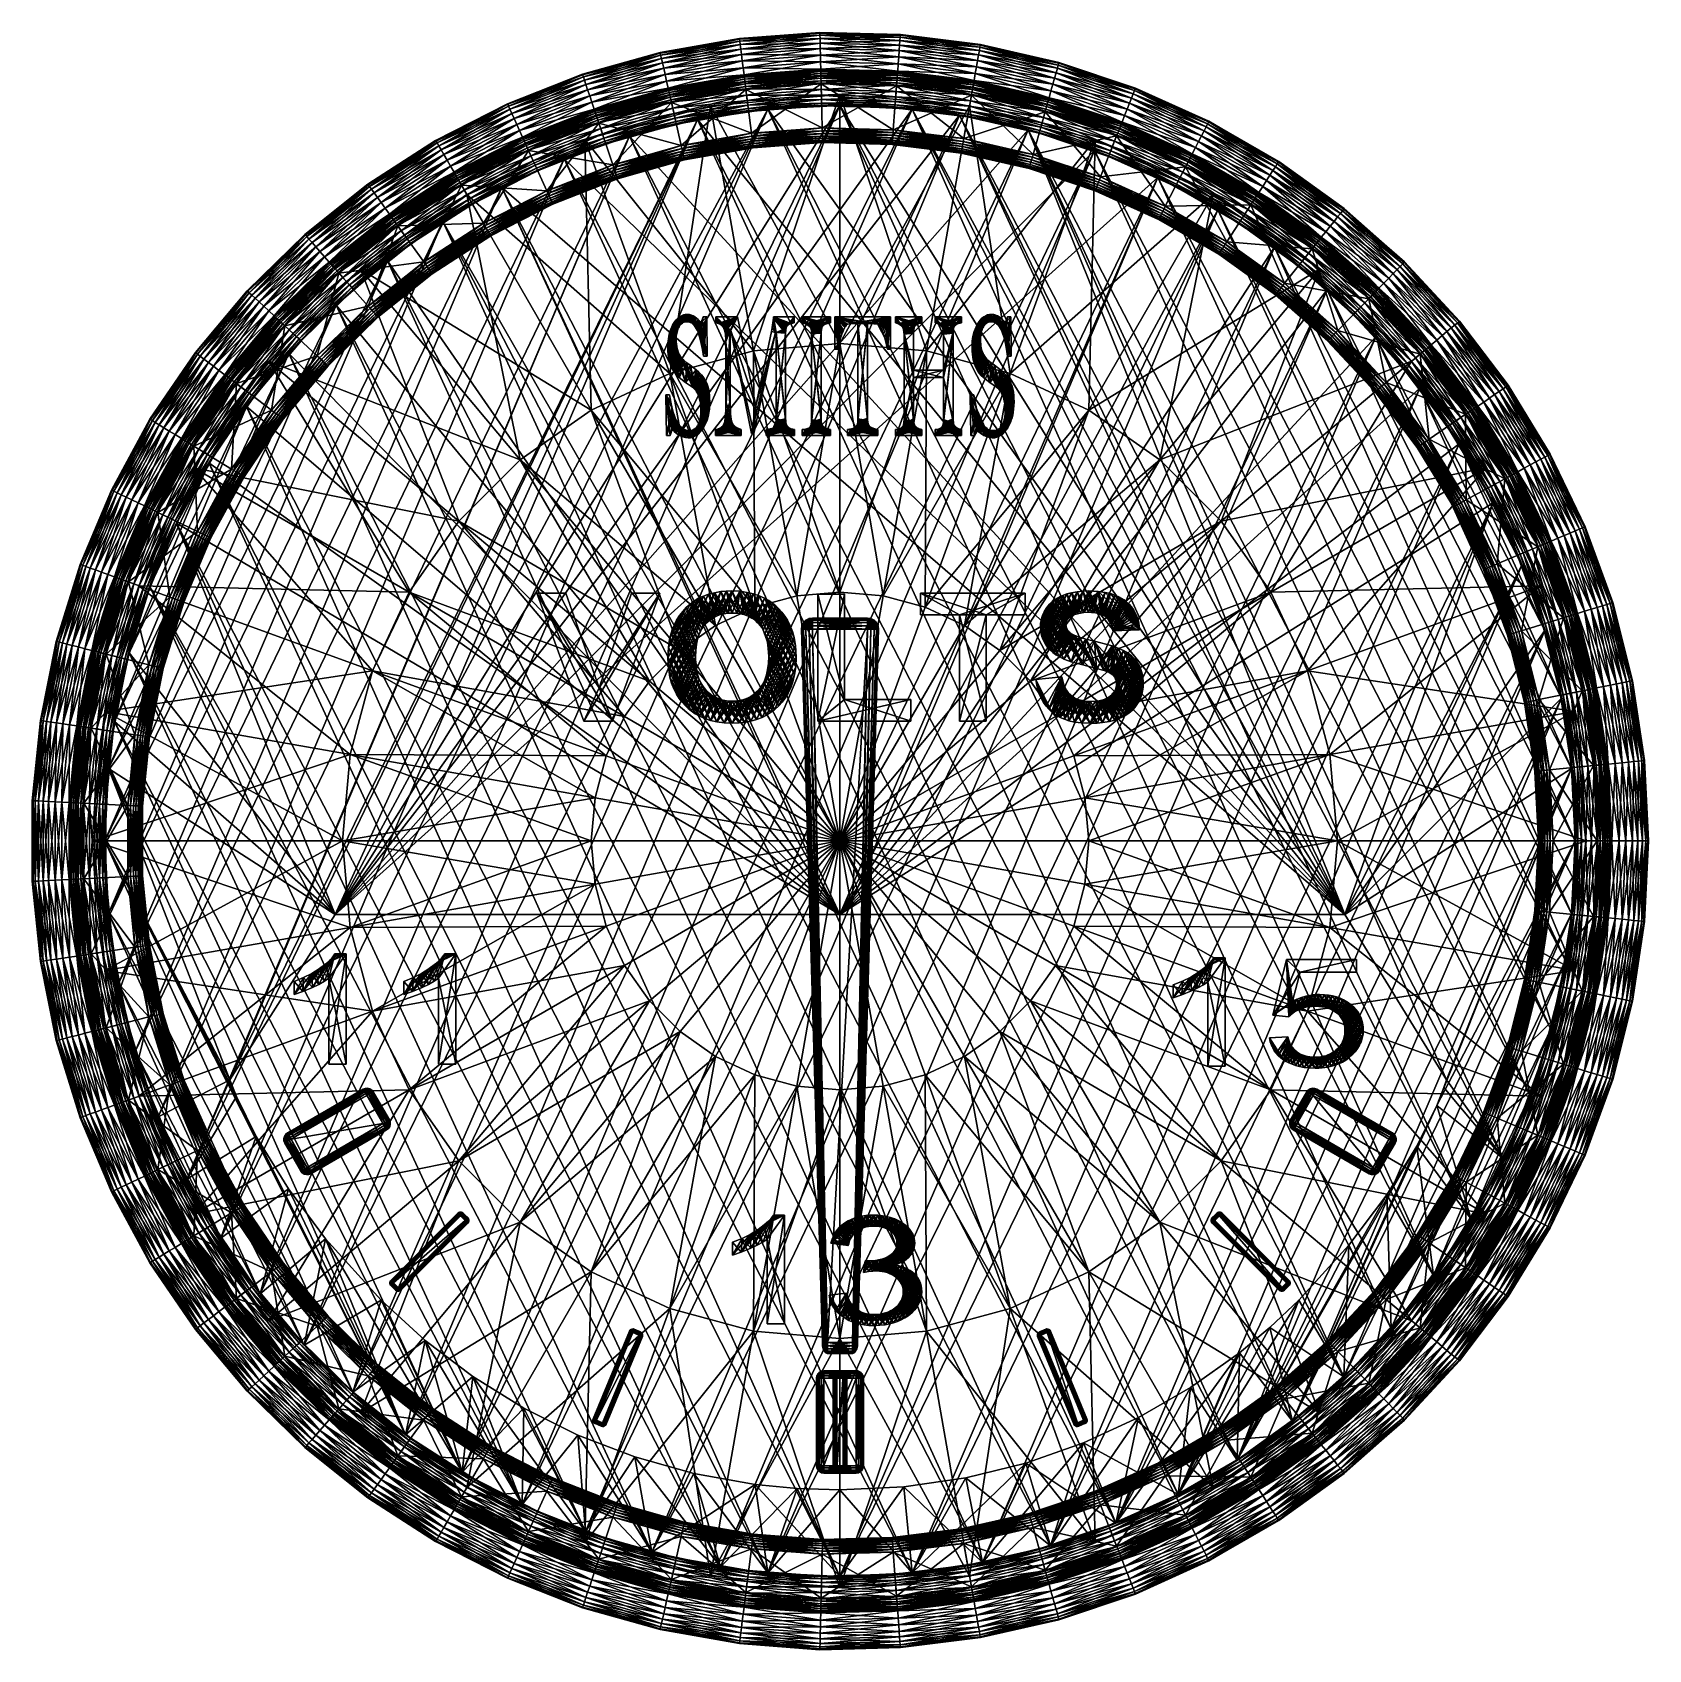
# Model space of a CAD drawing. Extents: x -220 to 220, y -231 to 209.
import ezdxf

# ---------------------------------------------------------------- set-up
doc = ezdxf.new("R2010")
doc.units = 0
doc.layers.get('0').update_dxf_attribs({"color": 33, "linetype": 'CONTINUOUS'})

msp = doc.modelspace()

# ---------------------------------------------------------------- meshes
at = {"color": 151}
mesh = msp.add_polyface(dxfattribs=at)
corners = [(-46.73, 193.85, 32), (-46.73, 193.85, 32), (-26.11, 197.49, 32), (-47.16, 195.75, 32.19), (-26.11, 197.49, 32), (-47.58, 197.58, 32.76), (-26.35, 199.42, 32.19), (-47.97, 199.27, 33.69), (-26.59, 201.28, 32.76), (-48.3, 200.74, 34.93), (-26.8, 203, 33.69), (-48.58, 201.96, 36.44), (-26.99, 204.5, 34.93), (-48.79, 202.86, 38.17), (-27.15, 205.74, 36.44), (-48.91, 203.41, 40.05), (-27.26, 206.65, 38.17), (-48.95, 203.6, 42), (-27.36, 207.41, 42), (-27.33, 207.22, 40.05), (-48.95, 203.6, 58), (-27.36, 207.41, 58), (-48.91, 203.41, 59.95), (-48.79, 202.86, 61.83), (-27.33, 207.22, 59.95), (-48.58, 201.96, 63.56), (-27.26, 206.65, 61.83), (-48.3, 200.74, 65.07), (-27.15, 205.74, 63.56), (-47.97, 199.27, 66.31), (-26.99, 204.5, 65.07), (-47.58, 197.58, 67.24), (-26.8, 203, 66.31), (-47.16, 195.75, 67.81), (-26.59, 201.28, 67.24), (-46.73, 193.85, 68), (-26.35, 199.42, 67.81), (-46.73, 193.85, 68), (-26.11, 197.49, 68), (-46.3, 191.95, 67.81), (-26.11, 197.49, 68), (-45.88, 190.12, 67.24), (-25.87, 195.55, 67.81), (-45.88, 190.12, 32.76), (-46.3, 191.95, 32.19), (-25.64, 193.69, 32.76), (-46.73, 193.85, 32), (-25.87, 195.55, 32.19), (-67.5, 190.03, 32.19), (-68.1, 191.81, 32.76), (-68.65, 193.45, 33.69), (-69.13, 194.88, 34.93), (-69.53, 196.06, 36.44), (-69.13, 194.88, 65.07), (-68.65, 193.45, 66.31), (-68.1, 191.81, 67.24), (-67.5, 190.03, 67.81), (-66.88, 188.18, 68), (-66.88, 188.18, 68)]
mesh.append_faces([[corners[k] for k in face] for face in [(0, 1, 2, 0), (1, 3, 4, 1), (3, 5, 6, 3), (5, 7, 8, 5), (7, 9, 10, 7), (9, 11, 12, 9), (11, 13, 14, 11), (13, 15, 16, 13), (17, 18, 19, 17), (15, 17, 19, 15), (20, 21, 18, 20), (17, 20, 18, 17), (20, 22, 21, 20), (22, 23, 24, 22), (23, 25, 26, 23), (25, 27, 28, 25), (27, 29, 30, 27), (29, 31, 32, 29), (31, 33, 34, 31), (33, 35, 36, 33), (35, 37, 38, 35), (37, 39, 40, 37), (39, 41, 42, 39), (43, 44, 45, 43), (44, 46, 47, 44), (48, 3, 1, 48), (49, 5, 3, 49), (50, 7, 5, 50), (51, 9, 7, 51), (52, 11, 9, 52), (53, 27, 25, 53), (54, 29, 27, 54), (55, 31, 29, 55), (56, 33, 31, 56), (57, 35, 33, 57), (58, 37, 35, 58)]], dxfattribs={"vtx3": -1, "color": 151})
mesh = msp.add_polyface(dxfattribs=at)
corners = [(-26.11, 197.49, 32), (-26.11, 197.49, 32), (-5.24, 199.05, 32), (-26.35, 199.42, 32.19), (-5.24, 199.05, 32), (-26.59, 201.28, 32.76), (-5.28, 201, 32.19), (-26.8, 203, 33.69), (-5.33, 202.88, 32.76), (-26.99, 204.5, 34.93), (-5.37, 204.61, 33.69), (-27.15, 205.74, 36.44), (-5.41, 206.12, 34.93), (-27.26, 206.65, 38.17), (-5.44, 207.36, 36.44), (-27.33, 207.22, 40.05), (-5.47, 208.29, 38.17), (-27.36, 207.41, 42), (-5.48, 208.86, 40.05), (-27.36, 207.41, 58), (-5.48, 209.05, 58), (-5.48, 209.05, 42), (-27.33, 207.22, 59.95), (-27.26, 206.65, 61.83), (-5.48, 208.86, 59.95), (-27.15, 205.74, 63.56), (-5.47, 208.29, 61.83), (-26.99, 204.5, 65.07), (-5.44, 207.36, 63.56), (-26.8, 203, 66.31), (-5.41, 206.12, 65.07), (-26.59, 201.28, 67.24), (-5.37, 204.61, 66.31), (-26.35, 199.42, 67.81), (-5.33, 202.88, 67.24), (-26.11, 197.49, 68), (-5.28, 201, 67.81), (-26.11, 197.49, 68), (-5.24, 199.05, 68), (-25.87, 195.55, 67.81), (-5.24, 199.05, 68), (-25.87, 195.55, 32.19), (-26.11, 197.49, 32), (-5.19, 197.1, 32.19), (-47.16, 195.75, 32.19), (-47.58, 197.58, 32.76), (-47.97, 199.27, 33.69), (-48.3, 200.74, 34.93), (-48.58, 201.96, 36.44), (-48.79, 202.86, 38.17), (-48.91, 203.41, 40.05), (-48.91, 203.41, 59.95), (-48.79, 202.86, 61.83), (-48.58, 201.96, 63.56), (-48.3, 200.74, 65.07), (-47.97, 199.27, 66.31), (-47.58, 197.58, 67.24), (-47.16, 195.75, 67.81)]
mesh.append_faces([[corners[k] for k in face] for face in [(0, 1, 2, 0), (1, 3, 4, 1), (3, 5, 6, 3), (5, 7, 8, 5), (7, 9, 10, 7), (9, 11, 12, 9), (11, 13, 14, 11), (13, 15, 16, 13), (15, 17, 18, 15), (19, 20, 21, 19), (17, 19, 21, 17), (19, 22, 20, 19), (22, 23, 24, 22), (23, 25, 26, 23), (25, 27, 28, 25), (27, 29, 30, 27), (29, 31, 32, 29), (31, 33, 34, 31), (33, 35, 36, 33), (35, 37, 38, 35), (37, 39, 40, 37), (41, 42, 43, 41), (44, 3, 1, 44), (45, 5, 3, 45), (46, 7, 5, 46), (47, 9, 7, 47), (48, 11, 9, 48), (49, 13, 11, 49), (50, 15, 13, 50), (51, 22, 19, 51), (52, 23, 22, 52), (53, 25, 23, 53), (54, 27, 25, 54), (55, 29, 27, 55), (56, 31, 29, 56), (57, 33, 31, 57)]], dxfattribs={"vtx3": -1, "color": 151})
mesh = msp.add_polyface(dxfattribs=at)
corners = [(-5.24, 199.05, 32), (-5.24, 199.05, 32), (15.69, 198.53, 32), (-5.28, 201, 32.19), (15.69, 198.53, 32), (-5.33, 202.88, 32.76), (15.84, 200.47, 32.19), (-5.37, 204.61, 33.69), (15.98, 202.35, 32.76), (-5.41, 206.12, 34.93), (16.11, 204.07, 33.69), (-5.44, 207.36, 36.44), (16.22, 205.58, 34.93), (-5.47, 208.29, 38.17), (16.31, 206.82, 36.44), (-5.48, 208.86, 40.05), (16.38, 207.74, 38.17), (-5.48, 209.05, 42), (16.43, 208.31, 40.05), (-5.48, 209.05, 58), (16.44, 208.5, 42), (-5.48, 208.86, 59.95), (16.44, 208.5, 58), (-5.47, 208.29, 61.83), (16.43, 208.31, 59.95), (-5.44, 207.36, 63.56), (16.38, 207.74, 61.83), (-5.41, 206.12, 65.07), (16.31, 206.82, 63.56), (-5.37, 204.61, 66.31), (16.22, 205.58, 65.07), (-5.33, 202.88, 67.24), (16.11, 204.07, 66.31), (-5.28, 201, 67.81), (15.98, 202.35, 67.24), (-5.24, 199.05, 68), (15.84, 200.47, 67.81), (-5.24, 199.05, 68), (15.69, 198.53, 68), (-5.19, 197.1, 67.81), (15.69, 198.53, 68), (-26.35, 199.42, 32.19), (-26.59, 201.28, 32.76), (-26.8, 203, 33.69), (-26.99, 204.5, 34.93), (-27.15, 205.74, 36.44), (-27.26, 206.65, 38.17), (-27.33, 207.22, 40.05), (-27.36, 207.41, 42), (-27.33, 207.22, 59.95), (-27.26, 206.65, 61.83), (-27.15, 205.74, 63.56), (-26.99, 204.5, 65.07), (-26.8, 203, 66.31), (-26.59, 201.28, 67.24), (-26.35, 199.42, 67.81), (-26.11, 197.49, 68)]
mesh.append_faces([[corners[k] for k in face] for face in [(0, 1, 2, 0), (1, 3, 4, 1), (3, 5, 6, 3), (5, 7, 8, 5), (7, 9, 10, 7), (9, 11, 12, 9), (11, 13, 14, 11), (13, 15, 16, 13), (15, 17, 18, 15), (17, 19, 20, 17), (19, 21, 22, 19), (21, 23, 24, 21), (23, 25, 26, 23), (25, 27, 28, 25), (27, 29, 30, 27), (29, 31, 32, 29), (31, 33, 34, 31), (33, 35, 36, 33), (35, 37, 38, 35), (37, 39, 40, 37), (41, 3, 1, 41), (42, 5, 3, 42), (43, 7, 5, 43), (44, 9, 7, 44), (45, 11, 9, 45), (46, 13, 11, 46), (47, 15, 13, 47), (48, 17, 15, 48), (49, 21, 19, 49), (50, 23, 21, 50), (51, 25, 23, 51), (52, 27, 25, 52), (53, 29, 27, 53), (54, 31, 29, 54), (55, 33, 31, 55), (56, 35, 33, 56)]], dxfattribs={"vtx3": -1, "color": 151})
mesh = msp.add_polyface(dxfattribs=at)
corners = [(15.69, 198.53, 32), (15.84, 200.47, 32.19), (36.47, 195.93, 32), (15.98, 202.35, 32.76), (36.8, 197.85, 32.19), (16.11, 204.07, 33.69), (37.13, 199.69, 32.76), (16.22, 205.58, 34.93), (37.43, 201.4, 33.69), (16.31, 206.82, 36.44), (37.69, 202.89, 34.93), (16.38, 207.74, 38.17), (37.91, 204.11, 36.44), (16.43, 208.31, 40.05), (38.07, 205.02, 38.17), (16.44, 208.5, 42), (38.17, 205.58, 40.05), (16.43, 208.31, 59.95), (16.38, 207.74, 61.83), (38.17, 205.58, 59.95), (16.31, 206.82, 63.56), (38.07, 205.02, 61.83), (16.22, 205.58, 65.07), (37.91, 204.11, 63.56), (16.11, 204.07, 66.31), (37.69, 202.89, 65.07), (15.98, 202.35, 67.24), (37.43, 201.4, 66.31), (15.84, 200.47, 67.81), (37.13, 199.69, 67.24), (15.69, 198.53, 68), (36.8, 197.85, 67.81), (-5.24, 199.05, 32), (15.69, 198.53, 32), (-5.28, 201, 32.19), (-5.33, 202.88, 32.76), (-5.37, 204.61, 33.69), (-5.41, 206.12, 34.93), (-5.44, 207.36, 36.44), (-5.47, 208.29, 38.17), (-5.48, 208.86, 40.05), (-5.48, 209.05, 42), (-5.48, 209.05, 58), (16.44, 208.5, 58), (-5.48, 208.86, 59.95), (-5.47, 208.29, 61.83), (-5.44, 207.36, 63.56), (-5.41, 206.12, 65.07), (-5.37, 204.61, 66.31), (-5.33, 202.88, 67.24), (-5.28, 201, 67.81), (-5.24, 199.05, 68), (-5.24, 199.05, 68), (15.69, 198.53, 68), (-5.24, 199.05, 32), (15.69, 198.53, 32), (15.55, 196.58, 32.19)]
mesh.append_faces([[corners[k] for k in face] for face in [(0, 1, 2, 0), (1, 3, 4, 1), (3, 5, 6, 3), (5, 7, 8, 5), (7, 9, 10, 7), (9, 11, 12, 9), (11, 13, 14, 11), (13, 15, 16, 13), (17, 18, 19, 17), (18, 20, 21, 18), (20, 22, 23, 20), (22, 24, 25, 22), (24, 26, 27, 24), (26, 28, 29, 26), (28, 30, 31, 28), (32, 0, 33, 32), (34, 1, 0, 34), (35, 3, 1, 35), (36, 5, 3, 36), (37, 7, 5, 37), (38, 9, 7, 38), (39, 11, 9, 39), (40, 13, 11, 40), (41, 15, 13, 41), (42, 43, 15, 42), (44, 17, 43, 44), (45, 18, 17, 45), (46, 20, 18, 46), (47, 22, 20, 47), (48, 24, 22, 48), (49, 26, 24, 49), (50, 28, 26, 50), (51, 30, 28, 51), (52, 53, 30, 52), (54, 55, 56, 54)]], dxfattribs={"vtx3": -1, "color": 151})
mesh = msp.add_polyface(dxfattribs=at)
corners = [(36.8, 197.85, 32.19), (37.13, 199.69, 32.76), (57.4, 193.15, 32.19), (37.43, 201.4, 33.69), (57.91, 194.95, 32.76), (37.69, 202.89, 34.93), (58.38, 196.62, 33.69), (37.91, 204.11, 36.44), (58.79, 198.07, 34.93), (38.07, 205.02, 38.17), (59.13, 199.27, 36.44), (38.17, 205.58, 40.05), (59.38, 200.16, 38.17), (38.17, 205.58, 59.95), (38.07, 205.02, 61.83), (59.53, 200.71, 59.95), (37.91, 204.11, 63.56), (59.38, 200.16, 61.83), (37.69, 202.89, 65.07), (59.13, 199.27, 63.56), (37.43, 201.4, 66.31), (58.79, 198.07, 65.07), (37.13, 199.69, 67.24), (58.38, 196.62, 66.31), (36.8, 197.85, 67.81), (57.91, 194.95, 67.24), (36.47, 195.93, 68), (57.4, 193.15, 67.81), (15.69, 198.53, 32), (36.47, 195.93, 32), (36.47, 195.93, 32), (15.84, 200.47, 32.19), (15.98, 202.35, 32.76), (16.11, 204.07, 33.69), (16.22, 205.58, 34.93), (16.31, 206.82, 36.44), (16.38, 207.74, 38.17), (16.43, 208.31, 40.05), (16.44, 208.5, 42), (38.2, 205.77, 42), (16.44, 208.5, 58), (38.2, 205.77, 58), (16.43, 208.31, 59.95), (16.38, 207.74, 61.83), (16.31, 206.82, 63.56), (16.22, 205.58, 65.07), (16.11, 204.07, 66.31), (15.98, 202.35, 67.24), (15.84, 200.47, 67.81), (15.69, 198.53, 68), (15.69, 198.53, 68), (36.47, 195.93, 68), (15.55, 196.58, 67.81), (36.13, 194, 67.81), (15.69, 198.53, 32), (36.47, 195.93, 32), (36.13, 194, 32.19)]
mesh.append_faces([[corners[k] for k in face] for face in [(0, 1, 2, 0), (1, 3, 4, 1), (3, 5, 6, 3), (5, 7, 8, 5), (7, 9, 10, 7), (9, 11, 12, 9), (13, 14, 15, 13), (14, 16, 17, 14), (16, 18, 19, 16), (18, 20, 21, 18), (20, 22, 23, 20), (22, 24, 25, 22), (24, 26, 27, 24), (28, 29, 30, 28), (31, 0, 29, 31), (32, 1, 0, 32), (33, 3, 1, 33), (34, 5, 3, 34), (35, 7, 5, 35), (36, 9, 7, 36), (37, 11, 9, 37), (38, 39, 11, 38), (40, 41, 39, 40), (38, 40, 39, 38), (42, 13, 41, 42), (40, 42, 41, 40), (43, 14, 13, 43), (44, 16, 14, 44), (45, 18, 16, 45), (46, 20, 18, 46), (47, 22, 20, 47), (48, 24, 22, 48), (49, 26, 24, 49), (50, 51, 26, 50), (52, 53, 51, 52), (54, 55, 56, 54)]], dxfattribs={"vtx3": -1, "color": 151})
mesh = msp.add_polyface(dxfattribs=at)
corners = [(-66.88, 188.18, 32), (-66.88, 188.18, 32), (-46.73, 193.85, 32), (-67.5, 190.03, 32.19), (-46.73, 193.85, 32), (-68.1, 191.81, 32.76), (-47.16, 195.75, 32.19), (-68.65, 193.45, 33.69), (-47.58, 197.58, 32.76), (-69.13, 194.88, 34.93), (-47.97, 199.27, 33.69), (-69.53, 196.06, 36.44), (-48.3, 200.74, 34.93), (-69.82, 196.94, 38.17), (-48.79, 202.86, 38.17), (-48.58, 201.96, 36.44), (-70.01, 197.48, 40.05), (-48.91, 203.41, 40.05), (-70.07, 197.66, 42), (-48.95, 203.6, 42), (-70.07, 197.66, 58), (-48.95, 203.6, 58), (-70.01, 197.48, 59.95), (-48.91, 203.41, 59.95), (-69.82, 196.94, 61.83), (-48.79, 202.86, 61.83), (-69.53, 196.06, 63.56), (-48.58, 201.96, 63.56), (-69.13, 194.88, 65.07), (-68.65, 193.45, 66.31), (-48.3, 200.74, 65.07), (-68.1, 191.81, 67.24), (-47.97, 199.27, 66.31), (-67.5, 190.03, 67.81), (-47.58, 197.58, 67.24), (-66.88, 188.18, 68), (-47.16, 195.75, 67.81), (-66.88, 188.18, 68), (-46.73, 193.85, 68), (-66.26, 186.33, 67.81), (-46.73, 193.85, 68), (-65.66, 184.55, 67.24), (-46.3, 191.95, 67.81), (-65.11, 182.91, 66.31), (-45.88, 190.12, 67.24), (-65.66, 184.55, 32.76), (-66.26, 186.33, 32.19), (-45.88, 190.12, 32.76), (-66.88, 188.18, 32), (-46.3, 191.95, 32.19), (-87.17, 182.31, 32.19), (-87.94, 184.02, 32.76), (-87.94, 184.02, 67.24), (-87.17, 182.31, 67.81), (-86.37, 180.53, 68)]
mesh.append_faces([[corners[k] for k in face] for face in [(0, 1, 2, 0), (1, 3, 4, 1), (3, 5, 6, 3), (5, 7, 8, 5), (7, 9, 10, 7), (9, 11, 12, 9), (13, 14, 15, 13), (11, 13, 15, 11), (16, 17, 14, 16), (13, 16, 14, 13), (18, 19, 17, 18), (16, 18, 17, 16), (20, 21, 19, 20), (18, 20, 19, 18), (22, 23, 21, 22), (20, 22, 21, 20), (24, 25, 23, 24), (22, 24, 23, 22), (26, 27, 25, 26), (24, 26, 25, 24), (26, 28, 27, 26), (28, 29, 30, 28), (29, 31, 32, 29), (31, 33, 34, 31), (33, 35, 36, 33), (35, 37, 38, 35), (37, 39, 40, 37), (39, 41, 42, 39), (41, 43, 44, 41), (45, 46, 47, 45), (46, 48, 49, 46), (50, 3, 1, 50), (51, 5, 3, 51), (52, 31, 29, 52), (53, 33, 31, 53), (54, 35, 33, 54)]], dxfattribs={"vtx3": -1, "color": 151})
mesh = msp.add_polyface(dxfattribs=at)
corners = [(56.88, 191.27, 32), (56.88, 191.27, 32), (76.72, 184.6, 32), (57.4, 193.15, 32.19), (76.72, 184.6, 32), (57.91, 194.95, 32.76), (77.43, 186.42, 32.19), (58.38, 196.62, 33.69), (78.12, 188.16, 32.76), (58.79, 198.07, 34.93), (78.75, 189.77, 33.69), (58.79, 198.07, 65.07), (58.38, 196.62, 66.31), (79.3, 191.18, 65.07), (57.91, 194.95, 67.24), (78.75, 189.77, 66.31), (57.4, 193.15, 67.81), (78.12, 188.16, 67.24), (56.88, 191.27, 68), (77.43, 186.42, 67.81), (56.88, 191.27, 68), (76.72, 184.6, 68), (36.47, 195.93, 32), (36.8, 197.85, 32.19), (37.13, 199.69, 32.76), (37.43, 201.4, 33.69), (37.69, 202.89, 34.93), (37.91, 204.11, 36.44), (59.13, 199.27, 36.44), (38.07, 205.02, 38.17), (59.38, 200.16, 38.17), (38.17, 205.58, 40.05), (59.53, 200.71, 40.05), (38.2, 205.77, 42), (59.58, 200.89, 42), (38.2, 205.77, 58), (59.58, 200.89, 58), (38.17, 205.58, 59.95), (59.53, 200.71, 59.95), (38.07, 205.02, 61.83), (59.38, 200.16, 61.83), (37.91, 204.11, 63.56), (59.13, 199.27, 63.56), (37.69, 202.89, 65.07), (37.43, 201.4, 66.31), (37.13, 199.69, 67.24), (36.8, 197.85, 67.81), (36.47, 195.93, 68), (36.47, 195.93, 68), (36.13, 194, 67.81), (56.35, 189.39, 67.81), (35.8, 192.16, 67.24), (55.84, 187.58, 67.24), (36.13, 194, 32.19), (56.35, 189.39, 32.19), (55.84, 187.58, 32.76), (36.47, 195.93, 32), (56.88, 191.27, 32)]
mesh.append_faces([[corners[k] for k in face] for face in [(0, 1, 2, 0), (1, 3, 4, 1), (3, 5, 6, 3), (5, 7, 8, 5), (7, 9, 10, 7), (11, 12, 13, 11), (12, 14, 15, 12), (14, 16, 17, 14), (16, 18, 19, 16), (18, 20, 21, 18), (22, 1, 0, 22), (23, 3, 1, 23), (24, 5, 3, 24), (25, 7, 5, 25), (26, 9, 7, 26), (27, 28, 9, 27), (29, 30, 28, 29), (31, 32, 30, 31), (33, 34, 32, 33), (31, 33, 32, 31), (35, 36, 34, 35), (33, 35, 34, 33), (37, 38, 36, 37), (35, 37, 36, 35), (39, 40, 38, 39), (41, 42, 40, 41), (43, 11, 42, 43), (44, 12, 11, 44), (45, 14, 12, 45), (46, 16, 14, 46), (47, 18, 16, 47), (48, 20, 18, 48), (49, 50, 20, 49), (51, 52, 50, 51), (53, 54, 55, 53), (56, 57, 54, 56)]], dxfattribs={"vtx3": -1, "color": 151})
mesh = msp.add_polyface(dxfattribs=at)
corners = [(-25.87, 195.55, 67.81), (-25.64, 193.69, 67.24), (-5.19, 197.1, 67.81), (-25.42, 191.97, 66.31), (-5.14, 195.23, 67.24), (-25.23, 190.47, 65.07), (-5.1, 193.5, 66.31), (-25.08, 189.24, 63.56), (-5.06, 191.98, 65.07), (-24.96, 188.32, 61.83), (-5.03, 190.74, 63.56), (-24.89, 187.75, 59.95), (-5.01, 189.82, 61.83), (-24.87, 187.56, 58), (-4.99, 189.25, 59.95), (-24.87, 187.56, 42), (-4.99, 189.05, 58), (-24.89, 187.75, 40.05), (-4.99, 189.05, 42), (-24.96, 188.32, 38.17), (-4.99, 189.25, 40.05), (-25.08, 189.24, 36.44), (-5.01, 189.82, 38.17), (-25.23, 190.47, 34.93), (-5.03, 190.74, 36.44), (-25.42, 191.97, 33.69), (-5.06, 191.98, 34.93), (-25.64, 193.69, 32.76), (-5.1, 193.5, 33.69), (-25.87, 195.55, 32.19), (-5.14, 195.23, 32.76), (-46.73, 193.85, 32), (-26.11, 197.49, 32), (-26.11, 197.49, 32), (-46.73, 193.85, 68), (-26.11, 197.49, 68), (-26.35, 199.42, 67.81), (-46.73, 193.85, 68), (-26.11, 197.49, 68), (-46.3, 191.95, 67.81), (-45.88, 190.12, 67.24), (-45.49, 188.43, 66.31), (-45.16, 186.96, 65.07), (-44.88, 185.74, 63.56), (-44.67, 184.84, 61.83), (-44.55, 184.29, 59.95), (-44.5, 184.1, 58), (-44.5, 184.1, 42), (-44.55, 184.29, 40.05), (-44.67, 184.84, 38.17), (-44.88, 185.74, 36.44), (-45.16, 186.96, 34.93), (-45.49, 188.43, 33.69), (-45.88, 190.12, 32.76), (-46.3, 191.95, 32.19), (-46.73, 193.85, 32), (-26.11, 197.49, 32)]
mesh.append_faces([[corners[k] for k in face] for face in [(0, 1, 2, 0), (1, 3, 4, 1), (3, 5, 6, 3), (5, 7, 8, 5), (7, 9, 10, 7), (9, 11, 12, 9), (11, 13, 14, 11), (13, 15, 16, 13), (15, 17, 18, 15), (17, 19, 20, 17), (19, 21, 22, 19), (21, 23, 24, 21), (23, 25, 26, 23), (25, 27, 28, 25), (27, 29, 30, 27), (31, 32, 33, 31), (34, 35, 36, 34), (37, 38, 35, 37), (39, 0, 38, 39), (40, 1, 0, 40), (41, 3, 1, 41), (42, 5, 3, 42), (43, 7, 5, 43), (44, 9, 7, 44), (45, 11, 9, 45), (46, 13, 11, 46), (47, 15, 13, 47), (48, 17, 15, 48), (49, 19, 17, 49), (50, 21, 19, 50), (51, 23, 21, 51), (52, 25, 23, 52), (53, 27, 25, 53), (54, 29, 27, 54), (55, 56, 29, 55)]], dxfattribs={"vtx3": -1, "color": 151})
mesh = msp.add_polyface(dxfattribs=at)
corners = [(-24.12, 181.61, -37.5), (-25.61, 193.52, -37.5), (-4.84, 183.06, -37.5), (-25.71, 194.29, -37.42), (-5.14, 195.05, -37.5), (-25.81, 195.04, -37.2), (-5.16, 195.83, -37.42), (-25.89, 195.72, -36.83), (-5.17, 196.58, -37.2), (-25.97, 196.32, -36.33), (-5.19, 197.27, -36.83), (-26.03, 196.82, -35.72), (-5.21, 197.88, -36.33), (-26.07, 197.18, -35.03), (-5.22, 198.38, -35.72), (-26.1, 197.41, -34.28), (-5.23, 198.75, -35.03), (-26.11, 197.49, -33.5), (-5.23, 198.97, -34.28), (-26.11, 197.49, 33.5), (-5.24, 199.05, 33.5), (-5.24, 199.05, -33.5), (-26.1, 197.41, 34.28), (-26.07, 197.18, 35.03), (-5.23, 198.97, 34.28), (-26.03, 196.82, 35.72), (-5.23, 198.75, 35.03), (-25.97, 196.32, 36.33), (-5.22, 198.38, 35.72), (-25.89, 195.72, 36.83), (-5.21, 197.88, 36.33), (-25.81, 195.04, 37.2), (-5.19, 197.27, 36.83), (-25.71, 194.29, 37.42), (-5.17, 196.58, 37.2), (-25.61, 193.52, 37.5), (-5.16, 195.83, 37.42), (-24.12, 181.61, 37.5), (-5.14, 195.05, 37.5), (-45.84, 189.95, -37.5), (-46.01, 190.71, -37.42), (-46.18, 191.44, -37.2), (-46.33, 192.12, -36.83), (-46.47, 192.71, -36.33), (-46.58, 193.19, -35.72), (-46.66, 193.55, -35.03), (-46.71, 193.78, -34.28), (-46.71, 193.78, 34.28), (-46.66, 193.55, 35.03), (-46.58, 193.19, 35.72), (-46.47, 192.71, 36.33), (-46.33, 192.12, 36.83), (-46.18, 191.44, 37.2), (-46.01, 190.71, 37.42), (-45.84, 189.95, 37.5)]
mesh.append_faces([[corners[k] for k in face] for face in [(0, 1, 2, 0), (1, 3, 4, 1), (3, 5, 6, 3), (5, 7, 8, 5), (7, 9, 10, 7), (9, 11, 12, 9), (11, 13, 14, 11), (13, 15, 16, 13), (15, 17, 18, 15), (19, 20, 21, 19), (17, 19, 21, 17), (19, 22, 20, 19), (22, 23, 24, 22), (23, 25, 26, 23), (25, 27, 28, 25), (27, 29, 30, 27), (29, 31, 32, 29), (31, 33, 34, 31), (33, 35, 36, 33), (35, 37, 38, 35), (39, 1, 0, 39), (40, 3, 1, 40), (41, 5, 3, 41), (42, 7, 5, 42), (43, 9, 7, 43), (44, 11, 9, 44), (45, 13, 11, 45), (46, 15, 13, 46), (47, 22, 19, 47), (48, 23, 22, 48), (49, 25, 23, 49), (50, 27, 25, 50), (51, 29, 27, 51), (52, 31, 29, 52), (53, 33, 31, 53), (54, 35, 33, 54)]], dxfattribs={"vtx3": -1, "color": 151})
mesh = msp.add_polyface(dxfattribs=at)
corners = [(-5.19, 197.1, 67.81), (-5.14, 195.23, 67.24), (15.55, 196.58, 67.81), (-5.1, 193.5, 66.31), (15.41, 194.71, 67.24), (-5.06, 191.98, 65.07), (15.28, 192.99, 66.31), (-5.03, 190.74, 63.56), (15.16, 191.48, 65.07), (-5.01, 189.82, 61.83), (15.07, 190.24, 63.56), (-4.99, 189.25, 59.95), (15, 189.32, 61.83), (-4.99, 189.05, 58), (14.96, 188.75, 59.95), (-4.99, 189.05, 42), (14.95, 188.56, 58), (-4.99, 189.25, 40.05), (14.95, 188.56, 42), (-5.01, 189.82, 38.17), (14.96, 188.75, 40.05), (-5.03, 190.74, 36.44), (15, 189.32, 38.17), (-5.06, 191.98, 34.93), (15.07, 190.24, 36.44), (-5.1, 193.5, 33.69), (15.16, 191.48, 34.93), (-5.14, 195.23, 32.76), (15.28, 192.99, 33.69), (-5.19, 197.1, 32.19), (15.41, 194.71, 32.76), (-5.24, 199.05, 32), (15.55, 196.58, 32.19), (-26.11, 197.49, 32), (-5.24, 199.05, 32), (-5.24, 199.05, 32), (-26.11, 197.49, 68), (-5.24, 199.05, 68), (-5.24, 199.05, 68), (-25.87, 195.55, 67.81), (-25.64, 193.69, 67.24), (-25.42, 191.97, 66.31), (-25.23, 190.47, 65.07), (-25.08, 189.24, 63.56), (-24.96, 188.32, 61.83), (-24.89, 187.75, 59.95), (-24.87, 187.56, 58), (-24.87, 187.56, 42), (-24.89, 187.75, 40.05), (-24.96, 188.32, 38.17), (-25.08, 189.24, 36.44), (-25.23, 190.47, 34.93), (-25.42, 191.97, 33.69), (-25.64, 193.69, 32.76), (-25.87, 195.55, 32.19), (-26.11, 197.49, 32)]
mesh.append_faces([[corners[k] for k in face] for face in [(0, 1, 2, 0), (1, 3, 4, 1), (3, 5, 6, 3), (5, 7, 8, 5), (7, 9, 10, 7), (9, 11, 12, 9), (11, 13, 14, 11), (13, 15, 16, 13), (15, 17, 18, 15), (17, 19, 20, 17), (19, 21, 22, 19), (21, 23, 24, 21), (23, 25, 26, 23), (25, 27, 28, 25), (27, 29, 30, 27), (29, 31, 32, 29), (33, 34, 35, 33), (36, 37, 38, 36), (39, 0, 37, 39), (40, 1, 0, 40), (41, 3, 1, 41), (42, 5, 3, 42), (43, 7, 5, 43), (44, 9, 7, 44), (45, 11, 9, 45), (46, 13, 11, 46), (47, 15, 13, 47), (48, 17, 15, 48), (49, 19, 17, 49), (50, 21, 19, 50), (51, 23, 21, 51), (52, 25, 23, 52), (53, 27, 25, 53), (54, 29, 27, 54), (55, 31, 29, 55)]], dxfattribs={"vtx3": -1, "color": 151})
mesh = msp.add_polyface(dxfattribs=at)
corners = [(-4.84, 183.06, -37.5), (-5.14, 195.05, -37.5), (14.5, 182.57, -37.5), (-5.16, 195.83, -37.42), (15.39, 194.54, -37.5), (-5.17, 196.58, -37.2), (15.45, 195.32, -37.42), (-5.19, 197.27, -36.83), (15.51, 196.07, -37.2), (-5.21, 197.88, -36.33), (15.56, 196.76, -36.83), (-5.22, 198.38, -35.72), (15.61, 197.36, -36.33), (-5.23, 198.75, -35.03), (15.64, 197.86, -35.72), (-5.23, 198.97, -34.28), (15.67, 198.23, -35.03), (-5.24, 199.05, -33.5), (15.69, 198.45, -34.28), (-5.24, 199.05, 33.5), (15.69, 198.53, -33.5), (-5.23, 198.97, 34.28), (15.69, 198.53, 33.5), (-5.23, 198.75, 35.03), (15.69, 198.45, 34.28), (-5.22, 198.38, 35.72), (15.67, 198.23, 35.03), (-5.21, 197.88, 36.33), (15.64, 197.86, 35.72), (-5.19, 197.27, 36.83), (15.61, 197.36, 36.33), (-5.17, 196.58, 37.2), (15.56, 196.76, 36.83), (-5.16, 195.83, 37.42), (15.51, 196.07, 37.2), (-5.14, 195.05, 37.5), (15.45, 195.32, 37.42), (-4.84, 183.06, 37.5), (15.39, 194.54, 37.5), (-25.61, 193.52, -37.5), (-25.71, 194.29, -37.42), (-25.81, 195.04, -37.2), (-25.89, 195.72, -36.83), (-25.97, 196.32, -36.33), (-26.03, 196.82, -35.72), (-26.07, 197.18, -35.03), (-26.1, 197.41, -34.28), (-26.11, 197.49, -33.5), (-26.1, 197.41, 34.28), (-26.07, 197.18, 35.03), (-26.03, 196.82, 35.72), (-25.97, 196.32, 36.33), (-25.89, 195.72, 36.83), (-25.81, 195.04, 37.2), (-25.71, 194.29, 37.42), (-25.61, 193.52, 37.5)]
mesh.append_faces([[corners[k] for k in face] for face in [(0, 1, 2, 0), (1, 3, 4, 1), (3, 5, 6, 3), (5, 7, 8, 5), (7, 9, 10, 7), (9, 11, 12, 9), (11, 13, 14, 11), (13, 15, 16, 13), (15, 17, 18, 15), (17, 19, 20, 17), (19, 21, 22, 19), (21, 23, 24, 21), (23, 25, 26, 23), (25, 27, 28, 25), (27, 29, 30, 27), (29, 31, 32, 29), (31, 33, 34, 31), (33, 35, 36, 33), (35, 37, 38, 35), (39, 1, 0, 39), (40, 3, 1, 40), (41, 5, 3, 41), (42, 7, 5, 42), (43, 9, 7, 43), (44, 11, 9, 44), (45, 13, 11, 45), (46, 15, 13, 46), (47, 17, 15, 47), (48, 21, 19, 48), (49, 23, 21, 49), (50, 25, 23, 50), (51, 27, 25, 51), (52, 29, 27, 52), (53, 31, 29, 53), (54, 33, 31, 54), (55, 35, 33, 55)]], dxfattribs={"vtx3": -1, "color": 151})
mesh = msp.add_polyface(dxfattribs=at)
corners = [(15.39, 194.54, -37.5), (15.45, 195.32, -37.42), (35.77, 191.99, -37.5), (15.51, 196.07, -37.2), (35.91, 192.76, -37.42), (15.56, 196.76, -36.83), (36.04, 193.49, -37.2), (15.61, 197.36, -36.33), (36.16, 194.18, -36.83), (15.64, 197.86, -35.72), (36.26, 194.77, -36.33), (15.67, 198.23, -35.03), (36.35, 195.26, -35.72), (15.69, 198.45, -34.28), (36.41, 195.63, -35.03), (15.69, 198.53, -33.5), (36.45, 195.85, -34.28), (15.69, 198.45, 34.28), (15.67, 198.23, 35.03), (36.45, 195.85, 34.28), (15.64, 197.86, 35.72), (36.41, 195.63, 35.03), (15.61, 197.36, 36.33), (36.35, 195.26, 35.72), (15.56, 196.76, 36.83), (36.26, 194.77, 36.33), (15.51, 196.07, 37.2), (36.16, 194.18, 36.83), (15.45, 195.32, 37.42), (36.04, 193.49, 37.2), (15.39, 194.54, 37.5), (35.91, 192.76, 37.42), (14.5, 182.57, 37.5), (35.77, 191.99, 37.5), (-5.14, 195.05, -37.5), (14.5, 182.57, -37.5), (-5.16, 195.83, -37.42), (-5.17, 196.58, -37.2), (-5.19, 197.27, -36.83), (-5.21, 197.88, -36.33), (-5.22, 198.38, -35.72), (-5.23, 198.75, -35.03), (-5.23, 198.97, -34.28), (-5.24, 199.05, -33.5), (-5.24, 199.05, 33.5), (15.69, 198.53, 33.5), (-5.23, 198.97, 34.28), (-5.23, 198.75, 35.03), (-5.22, 198.38, 35.72), (-5.21, 197.88, 36.33), (-5.19, 197.27, 36.83), (-5.17, 196.58, 37.2), (-5.16, 195.83, 37.42), (-5.14, 195.05, 37.5), (-4.84, 183.06, 37.5)]
mesh.append_faces([[corners[k] for k in face] for face in [(0, 1, 2, 0), (1, 3, 4, 1), (3, 5, 6, 3), (5, 7, 8, 5), (7, 9, 10, 7), (9, 11, 12, 9), (11, 13, 14, 11), (13, 15, 16, 13), (17, 18, 19, 17), (18, 20, 21, 18), (20, 22, 23, 20), (22, 24, 25, 22), (24, 26, 27, 24), (26, 28, 29, 26), (28, 30, 31, 28), (30, 32, 33, 30), (34, 0, 35, 34), (36, 1, 0, 36), (37, 3, 1, 37), (38, 5, 3, 38), (39, 7, 5, 39), (40, 9, 7, 40), (41, 11, 9, 41), (42, 13, 11, 42), (43, 15, 13, 43), (44, 45, 15, 44), (46, 17, 45, 46), (47, 18, 17, 47), (48, 20, 18, 48), (49, 22, 20, 49), (50, 24, 22, 50), (51, 26, 24, 51), (52, 28, 26, 52), (53, 30, 28, 53), (54, 32, 30, 54)]], dxfattribs={"vtx3": -1, "color": 151})
mesh = msp.add_polyface(dxfattribs=at)
corners = [(15.69, 198.53, 32), (15.69, 198.53, 32), (36.47, 195.93, 32), (15.69, 198.53, 68), (15.69, 198.53, 68), (36.47, 195.93, 68), (15.55, 196.58, 67.81), (36.47, 195.93, 68), (15.41, 194.71, 67.24), (36.13, 194, 67.81), (15.28, 192.99, 66.31), (35.8, 192.16, 67.24), (15.16, 191.48, 65.07), (35.5, 190.45, 66.31), (15.07, 190.24, 63.56), (35.24, 188.96, 65.07), (15, 189.32, 61.83), (35.02, 187.74, 63.56), (14.96, 188.75, 59.95), (34.86, 186.83, 61.83), (14.95, 188.56, 58), (34.76, 186.27, 59.95), (14.95, 188.56, 42), (34.73, 186.08, 58), (14.96, 188.75, 40.05), (34.73, 186.08, 42), (15, 189.32, 38.17), (34.76, 186.27, 40.05), (15.07, 190.24, 36.44), (34.86, 186.83, 38.17), (15.16, 191.48, 34.93), (35.02, 187.74, 36.44), (15.28, 192.99, 33.69), (35.24, 188.96, 34.93), (15.41, 194.71, 32.76), (35.5, 190.45, 33.69), (15.55, 196.58, 32.19), (35.8, 192.16, 32.76), (15.69, 198.53, 32), (36.13, 194, 32.19), (-5.19, 197.1, 67.81), (-5.14, 195.23, 67.24), (-5.1, 193.5, 66.31), (-5.06, 191.98, 65.07), (-5.03, 190.74, 63.56), (-5.01, 189.82, 61.83), (-4.99, 189.25, 59.95), (-4.99, 189.05, 58), (-4.99, 189.05, 42), (-4.99, 189.25, 40.05), (-5.01, 189.82, 38.17), (-5.03, 190.74, 36.44), (-5.06, 191.98, 34.93), (-5.1, 193.5, 33.69), (-5.14, 195.23, 32.76), (-5.19, 197.1, 32.19)]
mesh.append_faces([[corners[k] for k in face] for face in [(0, 1, 2, 0), (3, 4, 5, 3), (4, 6, 7, 4), (6, 8, 9, 6), (8, 10, 11, 8), (10, 12, 13, 10), (12, 14, 15, 12), (14, 16, 17, 14), (16, 18, 19, 16), (18, 20, 21, 18), (20, 22, 23, 20), (22, 24, 25, 22), (24, 26, 27, 24), (26, 28, 29, 26), (28, 30, 31, 28), (30, 32, 33, 30), (32, 34, 35, 32), (34, 36, 37, 34), (36, 38, 39, 36), (40, 6, 4, 40), (41, 8, 6, 41), (42, 10, 8, 42), (43, 12, 10, 43), (44, 14, 12, 44), (45, 16, 14, 45), (46, 18, 16, 46), (47, 20, 18, 47), (48, 22, 20, 48), (49, 24, 22, 49), (50, 26, 24, 50), (51, 28, 26, 51), (52, 30, 28, 52), (53, 32, 30, 53), (54, 34, 32, 54), (55, 36, 34, 55)]], dxfattribs={"vtx3": -1, "color": 151})
mesh = msp.add_polyface(dxfattribs=at)
corners = [(35.77, 191.99, -37.5), (35.91, 192.76, -37.42), (55.79, 187.42, -37.5), (36.04, 193.49, -37.2), (56, 188.17, -37.42), (36.16, 194.18, -36.83), (56.21, 188.89, -37.2), (36.26, 194.77, -36.33), (56.4, 189.56, -36.83), (36.35, 195.26, -35.72), (56.56, 190.14, -36.33), (36.41, 195.63, -35.03), (56.69, 190.62, -35.72), (36.45, 195.85, -34.28), (56.79, 190.97, -35.03), (36.45, 195.85, 34.28), (36.41, 195.63, 35.03), (56.86, 191.19, 34.28), (36.35, 195.26, 35.72), (56.79, 190.97, 35.03), (36.26, 194.77, 36.33), (56.69, 190.62, 35.72), (36.16, 194.18, 36.83), (56.56, 190.14, 36.33), (36.04, 193.49, 37.2), (56.4, 189.56, 36.83), (35.91, 192.76, 37.42), (56.21, 188.89, 37.2), (35.77, 191.99, 37.5), (56, 188.17, 37.42), (33.69, 180.17, 37.5), (55.79, 187.42, 37.5), (15.39, 194.54, -37.5), (33.69, 180.17, -37.5), (15.45, 195.32, -37.42), (15.51, 196.07, -37.2), (15.56, 196.76, -36.83), (15.61, 197.36, -36.33), (15.64, 197.86, -35.72), (15.67, 198.23, -35.03), (15.69, 198.45, -34.28), (15.69, 198.53, -33.5), (36.47, 195.93, -33.5), (15.69, 198.53, 33.5), (36.47, 195.93, 33.5), (15.69, 198.45, 34.28), (15.67, 198.23, 35.03), (15.64, 197.86, 35.72), (15.61, 197.36, 36.33), (15.56, 196.76, 36.83), (15.51, 196.07, 37.2), (15.45, 195.32, 37.42), (15.39, 194.54, 37.5), (14.5, 182.57, 37.5)]
mesh.append_faces([[corners[k] for k in face] for face in [(0, 1, 2, 0), (1, 3, 4, 1), (3, 5, 6, 3), (5, 7, 8, 5), (7, 9, 10, 7), (9, 11, 12, 9), (11, 13, 14, 11), (15, 16, 17, 15), (16, 18, 19, 16), (18, 20, 21, 18), (20, 22, 23, 20), (22, 24, 25, 22), (24, 26, 27, 24), (26, 28, 29, 26), (28, 30, 31, 28), (32, 0, 33, 32), (34, 1, 0, 34), (35, 3, 1, 35), (36, 5, 3, 36), (37, 7, 5, 37), (38, 9, 7, 38), (39, 11, 9, 39), (40, 13, 11, 40), (41, 42, 13, 41), (43, 44, 42, 43), (41, 43, 42, 41), (45, 15, 44, 45), (43, 45, 44, 43), (46, 16, 15, 46), (47, 18, 16, 47), (48, 20, 18, 48), (49, 22, 20, 49), (50, 24, 22, 50), (51, 26, 24, 51), (52, 28, 26, 52), (53, 30, 28, 53)]], dxfattribs={"vtx3": -1, "color": 151})
mesh = msp.add_polyface(dxfattribs=at)
corners = [(77.43, 186.42, 32.19), (78.12, 188.16, 32.76), (96.69, 177.73, 32.19), (78.12, 188.16, 67.24), (77.43, 186.42, 67.81), (97.55, 179.39, 67.24), (76.72, 184.6, 68), (96.69, 177.73, 67.81), (56.88, 191.27, 32), (76.72, 184.6, 32), (76.72, 184.6, 32), (57.4, 193.15, 32.19), (57.91, 194.95, 32.76), (58.38, 196.62, 33.69), (78.75, 189.77, 33.69), (58.79, 198.07, 34.93), (79.3, 191.18, 34.93), (59.13, 199.27, 36.44), (79.76, 192.34, 36.44), (59.38, 200.16, 38.17), (80.1, 193.2, 38.17), (59.53, 200.71, 40.05), (80.3, 193.73, 40.05), (59.58, 200.89, 42), (80.38, 193.91, 42), (59.58, 200.89, 58), (80.38, 193.91, 58), (59.53, 200.71, 59.95), (80.3, 193.73, 59.95), (59.38, 200.16, 61.83), (80.1, 193.2, 61.83), (59.13, 199.27, 63.56), (79.76, 192.34, 63.56), (58.79, 198.07, 65.07), (79.3, 191.18, 65.07), (58.38, 196.62, 66.31), (78.75, 189.77, 66.31), (57.91, 194.95, 67.24), (57.4, 193.15, 67.81), (56.88, 191.27, 68), (56.88, 191.27, 68), (76.72, 184.6, 68), (56.35, 189.39, 67.81), (76.01, 182.78, 67.81), (55.84, 187.58, 67.24), (75.32, 181.04, 67.24), (55.84, 187.58, 32.76), (75.32, 181.04, 32.76), (74.69, 179.43, 33.69), (56.35, 189.39, 32.19), (76.01, 182.78, 32.19), (56.88, 191.27, 32), (76.72, 184.6, 32)]
mesh.append_faces([[corners[k] for k in face] for face in [(0, 1, 2, 0), (3, 4, 5, 3), (4, 6, 7, 4), (8, 9, 10, 8), (11, 0, 9, 11), (12, 1, 0, 12), (13, 14, 1, 13), (15, 16, 14, 15), (17, 18, 16, 17), (15, 17, 16, 15), (19, 20, 18, 19), (17, 19, 18, 17), (21, 22, 20, 21), (19, 21, 20, 19), (23, 24, 22, 23), (21, 23, 22, 21), (25, 26, 24, 25), (23, 25, 24, 23), (27, 28, 26, 27), (25, 27, 26, 25), (29, 30, 28, 29), (27, 29, 28, 27), (31, 32, 30, 31), (29, 31, 30, 29), (33, 34, 32, 33), (31, 33, 32, 31), (35, 36, 34, 35), (37, 3, 36, 37), (38, 4, 3, 38), (39, 6, 4, 39), (40, 41, 6, 40), (42, 43, 41, 42), (44, 45, 43, 44), (46, 47, 48, 46), (49, 50, 47, 49), (51, 52, 50, 51)]], dxfattribs={"vtx3": -1, "color": 151})
mesh = msp.add_polyface(dxfattribs=at)
corners = [(-90.4, 189.47, 40.05), (-90.48, 189.65, 42), (-70.01, 197.48, 40.05), (-90.48, 189.65, 58), (-70.07, 197.66, 42), (-90.4, 189.47, 59.95), (-70.07, 197.66, 58), (-105.98, 172.67, 32.19), (-87.17, 182.31, 32.19), (-86.37, 180.53, 32), (-106.91, 174.3, 32.76), (-87.94, 184.02, 32.76), (-107.78, 175.79, 33.69), (-88.66, 185.6, 33.69), (-108.54, 177.11, 34.93), (-89.28, 186.98, 34.93), (-109.16, 178.18, 36.44), (-89.79, 188.11, 36.44), (-109.62, 178.98, 38.17), (-90.17, 188.95, 38.17), (-109.9, 179.48, 40.05), (-110, 179.64, 42), (-110, 179.64, 58), (-109.9, 179.48, 59.95), (-109.62, 178.98, 61.83), (-90.17, 188.95, 61.83), (-109.16, 178.18, 63.56), (-89.79, 188.11, 63.56), (-108.54, 177.11, 65.07), (-89.28, 186.98, 65.07), (-107.78, 175.79, 66.31), (-88.66, 185.6, 66.31), (-106.91, 174.3, 67.24), (-87.94, 184.02, 67.24), (-105.98, 172.67, 67.81), (-87.17, 182.31, 67.81), (-105, 170.98, 68), (-86.37, 180.53, 68), (-105, 170.98, 68), (-86.37, 180.53, 68)]
mesh.append_faces([[corners[k] for k in face] for face in [(0, 1, 2, 0), (1, 3, 4, 1), (3, 5, 6, 3), (7, 8, 9, 7), (10, 11, 8, 10), (12, 13, 11, 12), (10, 12, 11, 10), (14, 15, 13, 14), (12, 14, 13, 12), (16, 17, 15, 16), (14, 16, 15, 14), (18, 19, 17, 18), (16, 18, 17, 16), (20, 0, 19, 20), (18, 20, 19, 18), (21, 1, 0, 21), (20, 21, 0, 20), (22, 3, 1, 22), (21, 22, 1, 21), (23, 5, 3, 23), (22, 23, 3, 22), (24, 25, 5, 24), (23, 24, 5, 23), (26, 27, 25, 26), (24, 26, 25, 24), (28, 29, 27, 28), (26, 28, 27, 26), (30, 31, 29, 30), (28, 30, 29, 28), (32, 33, 31, 32), (30, 32, 31, 30), (34, 35, 33, 34), (32, 34, 33, 32), (36, 37, 35, 36), (38, 39, 37, 38)]], dxfattribs={"vtx3": -1, "color": 151})
mesh = msp.add_polyface(dxfattribs=at)
corners = [(-86.37, 180.53, 32), (-86.37, 180.53, 32), (-66.88, 188.18, 32), (-87.17, 182.31, 32.19), (-66.88, 188.18, 32), (-87.94, 184.02, 32.76), (-67.5, 190.03, 32.19), (-88.66, 185.6, 33.69), (-68.65, 193.45, 33.69), (-68.1, 191.81, 32.76), (-89.28, 186.98, 34.93), (-69.13, 194.88, 34.93), (-89.79, 188.11, 36.44), (-69.53, 196.06, 36.44), (-90.17, 188.95, 38.17), (-69.82, 196.94, 38.17), (-90.4, 189.47, 40.05), (-70.01, 197.48, 40.05), (-90.48, 189.65, 42), (-70.07, 197.66, 42), (-90.48, 189.65, 58), (-70.07, 197.66, 58), (-90.4, 189.47, 59.95), (-70.01, 197.48, 59.95), (-90.17, 188.95, 61.83), (-69.82, 196.94, 61.83), (-89.79, 188.11, 63.56), (-69.53, 196.06, 63.56), (-89.28, 186.98, 65.07), (-69.13, 194.88, 65.07), (-88.66, 185.6, 66.31), (-68.65, 193.45, 66.31), (-87.94, 184.02, 67.24), (-87.17, 182.31, 67.81), (-68.1, 191.81, 67.24), (-86.37, 180.53, 68), (-67.5, 190.03, 67.81), (-86.37, 180.53, 68), (-66.88, 188.18, 68), (-85.57, 178.75, 67.81), (-66.88, 188.18, 68), (-84.8, 177.04, 67.24), (-66.26, 186.33, 67.81), (-84.09, 175.47, 66.31), (-65.66, 184.55, 67.24), (-83.46, 174.09, 65.07), (-65.11, 182.91, 66.31), (-83.46, 174.09, 34.93), (-84.09, 175.47, 33.69), (-64.63, 181.48, 34.93), (-84.8, 177.04, 32.76), (-65.11, 182.91, 33.69), (-85.57, 178.75, 32.19), (-65.66, 184.55, 32.76), (-86.37, 180.53, 32), (-66.26, 186.33, 32.19)]
mesh.append_faces([[corners[k] for k in face] for face in [(0, 1, 2, 0), (1, 3, 4, 1), (3, 5, 6, 3), (7, 8, 9, 7), (5, 7, 9, 5), (10, 11, 8, 10), (7, 10, 8, 7), (12, 13, 11, 12), (10, 12, 11, 10), (14, 15, 13, 14), (12, 14, 13, 12), (16, 17, 15, 16), (14, 16, 15, 14), (18, 19, 17, 18), (20, 21, 19, 20), (22, 23, 21, 22), (24, 25, 23, 24), (22, 24, 23, 22), (26, 27, 25, 26), (24, 26, 25, 24), (28, 29, 27, 28), (26, 28, 27, 26), (30, 31, 29, 30), (28, 30, 29, 28), (30, 32, 31, 30), (32, 33, 34, 32), (33, 35, 36, 33), (35, 37, 38, 35), (37, 39, 40, 37), (39, 41, 42, 39), (41, 43, 44, 41), (43, 45, 46, 43), (47, 48, 49, 47), (48, 50, 51, 48), (50, 52, 53, 50), (52, 54, 55, 52)]], dxfattribs={"vtx3": -1, "color": 151})
mesh = msp.add_polyface(dxfattribs=at)
corners = [(-61.79, 173.01, -37.5), (-65.61, 184.39, -37.5), (-43.17, 178.25, -37.5), (-65.86, 185.13, -37.42), (-45.84, 189.95, -37.5), (-66.1, 185.84, -37.2), (-46.01, 190.71, -37.42), (-66.32, 186.5, -36.83), (-46.33, 192.12, -36.83), (-46.18, 191.44, -37.2), (-66.51, 187.07, -36.33), (-46.47, 192.71, -36.33), (-66.67, 187.54, -35.72), (-46.58, 193.19, -35.72), (-66.79, 187.89, -35.03), (-46.66, 193.55, -35.03), (-66.86, 188.11, -34.28), (-46.71, 193.78, -34.28), (-66.88, 188.18, -33.5), (-46.73, 193.85, -33.5), (-66.88, 188.18, 33.5), (-46.73, 193.85, 33.5), (-66.86, 188.11, 34.28), (-46.71, 193.78, 34.28), (-66.79, 187.89, 35.03), (-46.66, 193.55, 35.03), (-66.67, 187.54, 35.72), (-46.58, 193.19, 35.72), (-66.51, 187.07, 36.33), (-46.47, 192.71, 36.33), (-66.32, 186.5, 36.83), (-46.33, 192.12, 36.83), (-66.1, 185.84, 37.2), (-65.86, 185.13, 37.42), (-46.18, 191.44, 37.2), (-65.61, 184.39, 37.5), (-46.01, 190.71, 37.42), (-61.79, 173.01, 37.5), (-45.84, 189.95, 37.5), (-61.54, 172.27, 37.42), (-43.17, 178.25, 37.5), (-61.3, 171.56, 37.2), (-43, 177.49, 37.42), (-61.3, 171.56, -37.2), (-61.54, 172.27, -37.42), (-42.83, 176.76, -37.2), (-61.79, 173.01, -37.5), (-43, 177.49, -37.42), (-84.73, 176.89, -37.5)]
mesh.append_faces([[corners[k] for k in face] for face in [(0, 1, 2, 0), (1, 3, 4, 1), (3, 5, 6, 3), (7, 8, 9, 7), (5, 7, 9, 5), (10, 11, 8, 10), (7, 10, 8, 7), (12, 13, 11, 12), (10, 12, 11, 10), (14, 15, 13, 14), (12, 14, 13, 12), (16, 17, 15, 16), (14, 16, 15, 14), (18, 19, 17, 18), (16, 18, 17, 16), (20, 21, 19, 20), (18, 20, 19, 18), (22, 23, 21, 22), (20, 22, 21, 20), (24, 25, 23, 24), (22, 24, 23, 22), (26, 27, 25, 26), (24, 26, 25, 24), (28, 29, 27, 28), (26, 28, 27, 26), (30, 31, 29, 30), (28, 30, 29, 28), (30, 32, 31, 30), (32, 33, 34, 32), (33, 35, 36, 33), (35, 37, 38, 35), (37, 39, 40, 37), (39, 41, 42, 39), (43, 44, 45, 43), (44, 46, 47, 44), (48, 1, 0, 48)]], dxfattribs={"vtx3": -1, "color": 151})
mesh = msp.add_polyface(dxfattribs=at)
corners = [(-45.88, 190.12, 67.24), (-45.49, 188.43, 66.31), (-25.64, 193.69, 67.24), (-45.16, 186.96, 65.07), (-25.42, 191.97, 66.31), (-44.88, 185.74, 63.56), (-25.23, 190.47, 65.07), (-44.67, 184.84, 61.83), (-25.08, 189.24, 63.56), (-44.55, 184.29, 59.95), (-24.96, 188.32, 61.83), (-44.5, 184.1, 58), (-24.89, 187.75, 59.95), (-44.5, 184.1, 42), (-24.87, 187.56, 58), (-44.55, 184.29, 40.05), (-24.87, 187.56, 42), (-44.67, 184.84, 38.17), (-24.89, 187.75, 40.05), (-44.88, 185.74, 36.44), (-24.96, 188.32, 38.17), (-45.16, 186.96, 34.93), (-25.08, 189.24, 36.44), (-45.49, 188.43, 33.69), (-25.23, 190.47, 34.93), (-45.88, 190.12, 32.76), (-25.42, 191.97, 33.69), (-66.88, 188.18, 32), (-46.73, 193.85, 32), (-46.73, 193.85, 32), (-66.26, 186.33, 67.81), (-46.3, 191.95, 67.81), (-46.73, 193.85, 68), (-65.66, 184.55, 67.24), (-65.11, 182.91, 66.31), (-64.63, 181.48, 65.07), (-64.23, 180.3, 63.56), (-63.94, 179.42, 61.83), (-63.76, 178.88, 59.95), (-63.7, 178.7, 58), (-63.7, 178.7, 42), (-63.76, 178.88, 40.05), (-63.94, 179.42, 38.17), (-64.23, 180.3, 36.44), (-64.63, 181.48, 34.93), (-65.11, 182.91, 33.69), (-65.66, 184.55, 32.76), (-66.26, 186.33, 32.19), (-46.3, 191.95, 32.19), (-66.88, 188.18, 32), (-46.73, 193.85, 32)]
mesh.append_faces([[corners[k] for k in face] for face in [(0, 1, 2, 0), (1, 3, 4, 1), (3, 5, 6, 3), (5, 7, 8, 5), (7, 9, 10, 7), (9, 11, 12, 9), (11, 13, 14, 11), (13, 15, 16, 13), (15, 17, 18, 15), (17, 19, 20, 17), (19, 21, 22, 19), (21, 23, 24, 21), (23, 25, 26, 23), (27, 28, 29, 27), (30, 31, 32, 30), (33, 0, 31, 33), (34, 1, 0, 34), (35, 3, 1, 35), (36, 5, 3, 36), (37, 7, 5, 37), (38, 9, 7, 38), (39, 11, 9, 39), (38, 39, 9, 38), (40, 13, 11, 40), (39, 40, 11, 39), (41, 15, 13, 41), (40, 41, 13, 40), (42, 17, 15, 42), (41, 42, 15, 41), (43, 19, 17, 43), (44, 21, 19, 44), (45, 23, 21, 45), (46, 25, 23, 46), (47, 48, 25, 47), (49, 50, 48, 49)]], dxfattribs={"vtx3": -1, "color": 151})
mesh = msp.add_polyface(dxfattribs=at)
corners = [(-43.17, 178.25, -37.5), (-45.84, 189.95, -37.5), (-24.12, 181.61, -37.5), (-46.01, 190.71, -37.42), (-25.61, 193.52, -37.5), (-46.18, 191.44, -37.2), (-25.71, 194.29, -37.42), (-46.33, 192.12, -36.83), (-25.81, 195.04, -37.2), (-46.47, 192.71, -36.33), (-25.89, 195.72, -36.83), (-46.58, 193.19, -35.72), (-25.97, 196.32, -36.33), (-46.66, 193.55, -35.03), (-26.03, 196.82, -35.72), (-46.71, 193.78, -34.28), (-26.07, 197.18, -35.03), (-46.73, 193.85, -33.5), (-26.11, 197.49, -33.5), (-26.1, 197.41, -34.28), (-46.73, 193.85, 33.5), (-26.11, 197.49, 33.5), (-46.71, 193.78, 34.28), (-46.66, 193.55, 35.03), (-26.1, 197.41, 34.28), (-46.58, 193.19, 35.72), (-26.07, 197.18, 35.03), (-46.47, 192.71, 36.33), (-26.03, 196.82, 35.72), (-46.33, 192.12, 36.83), (-25.97, 196.32, 36.33), (-46.18, 191.44, 37.2), (-25.89, 195.72, 36.83), (-46.01, 190.71, 37.42), (-25.81, 195.04, 37.2), (-45.84, 189.95, 37.5), (-25.71, 194.29, 37.42), (-43.17, 178.25, 37.5), (-25.61, 193.52, 37.5), (-43, 177.49, 37.42), (-24.12, 181.61, 37.5), (-42.83, 176.76, 37.2), (-24.03, 180.84, 37.42), (-42.67, 176.09, 36.83), (-23.93, 180.09, 37.2), (-42.54, 175.49, 36.33), (-23.85, 179.41, 36.83), (-42.54, 175.49, -36.33), (-42.67, 176.09, -36.83), (-23.77, 178.8, -36.33), (-42.83, 176.76, -37.2), (-23.85, 179.41, -36.83), (-43, 177.49, -37.42), (-23.93, 180.09, -37.2), (-43.17, 178.25, -37.5), (-24.03, 180.84, -37.42), (-65.61, 184.39, -37.5), (-65.86, 185.13, -37.42), (-66.1, 185.84, -37.2), (-66.1, 185.84, 37.2), (-65.86, 185.13, 37.42), (-65.61, 184.39, 37.5), (-61.79, 173.01, 37.5)]
mesh.append_faces([[corners[k] for k in face] for face in [(0, 1, 2, 0), (1, 3, 4, 1), (3, 5, 6, 3), (5, 7, 8, 5), (7, 9, 10, 7), (9, 11, 12, 9), (11, 13, 14, 11), (13, 15, 16, 13), (17, 18, 19, 17), (15, 17, 19, 15), (20, 21, 18, 20), (17, 20, 18, 17), (20, 22, 21, 20), (22, 23, 24, 22), (23, 25, 26, 23), (25, 27, 28, 25), (27, 29, 30, 27), (29, 31, 32, 29), (31, 33, 34, 31), (33, 35, 36, 33), (35, 37, 38, 35), (37, 39, 40, 37), (39, 41, 42, 39), (41, 43, 44, 41), (43, 45, 46, 43), (47, 48, 49, 47), (48, 50, 51, 48), (50, 52, 53, 50), (52, 54, 55, 52), (56, 1, 0, 56), (57, 3, 1, 57), (58, 5, 3, 58), (59, 31, 29, 59), (60, 33, 31, 60), (61, 35, 33, 61), (62, 37, 35, 62)]], dxfattribs={"vtx3": -1, "color": 151})
mesh = msp.add_polyface(dxfattribs=at)
corners = [(-4.84, 183.06, 37.5), (-4.82, 182.28, 37.42), (14.5, 182.57, 37.5), (-4.8, 181.53, 37.2), (14.44, 181.8, 37.42), (-4.78, 180.83, 36.83), (14.38, 181.05, 37.2), (-4.77, 180.23, 36.33), (14.33, 180.36, 36.83), (-4.75, 179.73, 35.72), (14.29, 179.75, 36.33), (-4.74, 179.36, 35.03), (14.25, 179.26, 35.72), (-4.74, 179.13, 34.28), (14.22, 178.89, 35.03), (-4.74, 179.06, 33.5), (14.2, 178.66, 34.28), (-4.74, 179.06, -33.5), (14.2, 178.59, 33.5), (-4.74, 179.13, -34.28), (14.2, 178.59, -33.5), (-4.74, 179.36, -35.03), (14.2, 178.66, -34.28), (-4.75, 179.73, -35.72), (14.22, 178.89, -35.03), (-4.77, 180.23, -36.33), (14.25, 179.26, -35.72), (-4.78, 180.83, -36.83), (14.29, 179.75, -36.33), (-4.8, 181.53, -37.2), (14.33, 180.36, -36.83), (-4.82, 182.28, -37.42), (14.38, 181.05, -37.2), (-4.84, 183.06, -37.5), (14.44, 181.8, -37.42), (-24.12, 181.61, 37.5), (-5.14, 195.05, 37.5), (-24.03, 180.84, 37.42), (-23.93, 180.09, 37.2), (-23.85, 179.41, 36.83), (-23.77, 178.8, 36.33), (-23.71, 178.31, 35.72), (-23.66, 177.94, 35.03), (-23.63, 177.72, 34.28), (-23.63, 177.64, 33.5), (-23.63, 177.64, -33.5), (-23.63, 177.72, -34.28), (-23.66, 177.94, -35.03), (-23.71, 178.31, -35.72), (-23.77, 178.8, -36.33), (-23.85, 179.41, -36.83), (-23.93, 180.09, -37.2), (-24.03, 180.84, -37.42), (-24.12, 181.61, -37.5)]
mesh.append_faces([[corners[k] for k in face] for face in [(0, 1, 2, 0), (1, 3, 4, 1), (3, 5, 6, 3), (5, 7, 8, 5), (7, 9, 10, 7), (9, 11, 12, 9), (11, 13, 14, 11), (13, 15, 16, 13), (15, 17, 18, 15), (17, 19, 20, 17), (19, 21, 22, 19), (21, 23, 24, 21), (23, 25, 26, 23), (25, 27, 28, 25), (27, 29, 30, 27), (29, 31, 32, 29), (31, 33, 34, 31), (35, 0, 36, 35), (37, 1, 0, 37), (38, 3, 1, 38), (39, 5, 3, 39), (40, 7, 5, 40), (41, 9, 7, 41), (42, 11, 9, 42), (43, 13, 11, 43), (44, 15, 13, 44), (45, 17, 15, 45), (46, 19, 17, 46), (47, 21, 19, 47), (48, 23, 21, 48), (49, 25, 23, 49), (50, 27, 25, 50), (51, 29, 27, 51), (52, 31, 29, 52), (53, 33, 31, 53)]], dxfattribs={"vtx3": -1, "color": 151})
mesh = msp.add_polyface(dxfattribs=at)
corners = [(14.5, 182.57, -37.5), (15.39, 194.54, -37.5), (33.69, 180.17, -37.5), (14.5, 182.57, 37.5), (14.44, 181.8, 37.42), (33.69, 180.17, 37.5), (14.38, 181.05, 37.2), (33.55, 179.4, 37.42), (14.33, 180.36, 36.83), (33.42, 178.66, 37.2), (14.29, 179.75, 36.33), (33.3, 177.98, 36.83), (14.25, 179.26, 35.72), (33.2, 177.38, 36.33), (14.22, 178.89, 35.03), (33.11, 176.89, 35.72), (14.2, 178.66, 34.28), (33.05, 176.53, 35.03), (14.2, 178.59, 33.5), (33.01, 176.31, 34.28), (14.2, 178.59, -33.5), (32.99, 176.23, 33.5), (14.2, 178.66, -34.28), (32.99, 176.23, -33.5), (14.22, 178.89, -35.03), (33.01, 176.31, -34.28), (14.25, 179.26, -35.72), (33.05, 176.53, -35.03), (14.29, 179.75, -36.33), (33.11, 176.89, -35.72), (14.33, 180.36, -36.83), (33.2, 177.38, -36.33), (14.38, 181.05, -37.2), (33.3, 177.98, -36.83), (14.44, 181.8, -37.42), (33.42, 178.66, -37.2), (14.5, 182.57, -37.5), (33.55, 179.4, -37.42), (-4.82, 182.28, 37.42), (-4.8, 181.53, 37.2), (-4.78, 180.83, 36.83), (-4.77, 180.23, 36.33), (-4.75, 179.73, 35.72), (-4.74, 179.36, 35.03), (-4.74, 179.13, 34.28), (-4.74, 179.06, 33.5), (-4.74, 179.06, -33.5), (-4.74, 179.13, -34.28), (-4.74, 179.36, -35.03), (-4.75, 179.73, -35.72), (-4.77, 180.23, -36.33), (-4.78, 180.83, -36.83), (-4.8, 181.53, -37.2), (-4.82, 182.28, -37.42), (-4.84, 183.06, -37.5)]
mesh.append_faces([[corners[k] for k in face] for face in [(0, 1, 2, 0), (3, 4, 5, 3), (4, 6, 7, 4), (6, 8, 9, 6), (8, 10, 11, 8), (10, 12, 13, 10), (12, 14, 15, 12), (14, 16, 17, 14), (16, 18, 19, 16), (18, 20, 21, 18), (20, 22, 23, 20), (22, 24, 25, 22), (24, 26, 27, 24), (26, 28, 29, 26), (28, 30, 31, 28), (30, 32, 33, 30), (32, 34, 35, 32), (34, 36, 37, 34), (38, 4, 3, 38), (39, 6, 4, 39), (40, 8, 6, 40), (41, 10, 8, 41), (42, 12, 10, 42), (43, 14, 12, 43), (44, 16, 14, 44), (45, 18, 16, 45), (46, 20, 18, 46), (47, 22, 20, 47), (48, 24, 22, 48), (49, 26, 24, 49), (50, 28, 26, 50), (51, 30, 28, 51), (52, 32, 30, 52), (53, 34, 32, 53), (54, 36, 34, 54)]], dxfattribs={"vtx3": -1, "color": 151})
mesh = msp.add_polyface(dxfattribs=at)
corners = [(36.47, 195.93, 32), (36.47, 195.93, 32), (56.88, 191.27, 32), (36.8, 197.85, 32.19), (56.88, 191.27, 32), (36.47, 195.93, 68), (36.47, 195.93, 68), (56.88, 191.27, 68), (36.13, 194, 67.81), (56.88, 191.27, 68), (35.8, 192.16, 67.24), (56.35, 189.39, 67.81), (35.5, 190.45, 66.31), (55.84, 187.58, 67.24), (35.24, 188.96, 65.07), (55.37, 185.92, 66.31), (35.02, 187.74, 63.56), (54.96, 184.46, 65.07), (34.86, 186.83, 61.83), (54.62, 183.26, 63.56), (34.76, 186.27, 59.95), (54.37, 182.37, 61.83), (34.73, 186.08, 58), (54.22, 181.83, 59.95), (34.73, 186.08, 42), (54.17, 181.64, 58), (34.76, 186.27, 40.05), (54.17, 181.64, 42), (34.86, 186.83, 38.17), (54.22, 181.83, 40.05), (35.02, 187.74, 36.44), (54.37, 182.37, 38.17), (35.24, 188.96, 34.93), (54.62, 183.26, 36.44), (35.5, 190.45, 33.69), (54.96, 184.46, 34.93), (35.8, 192.16, 32.76), (55.37, 185.92, 33.69), (36.13, 194, 32.19), (55.84, 187.58, 32.76), (36.47, 195.93, 32), (56.35, 189.39, 32.19), (15.41, 194.71, 67.24), (15.28, 192.99, 66.31), (15.16, 191.48, 65.07), (15.07, 190.24, 63.56), (15, 189.32, 61.83), (14.96, 188.75, 59.95), (14.95, 188.56, 58), (14.95, 188.56, 42), (14.96, 188.75, 40.05), (15, 189.32, 38.17), (15.07, 190.24, 36.44), (15.16, 191.48, 34.93), (15.28, 192.99, 33.69), (15.41, 194.71, 32.76), (15.55, 196.58, 32.19)]
mesh.append_faces([[corners[k] for k in face] for face in [(0, 1, 2, 0), (1, 3, 4, 1), (5, 6, 7, 5), (6, 8, 9, 6), (8, 10, 11, 8), (10, 12, 13, 10), (12, 14, 15, 12), (14, 16, 17, 14), (16, 18, 19, 16), (18, 20, 21, 18), (20, 22, 23, 20), (22, 24, 25, 22), (24, 26, 27, 24), (26, 28, 29, 26), (28, 30, 31, 28), (30, 32, 33, 30), (32, 34, 35, 32), (34, 36, 37, 34), (36, 38, 39, 36), (38, 40, 41, 38), (42, 10, 8, 42), (43, 12, 10, 43), (44, 14, 12, 44), (45, 16, 14, 45), (46, 18, 16, 46), (47, 20, 18, 47), (48, 22, 20, 48), (49, 24, 22, 49), (50, 26, 24, 50), (51, 28, 26, 51), (52, 30, 28, 52), (53, 32, 30, 53), (54, 34, 32, 54), (55, 36, 34, 55), (56, 38, 36, 56)]], dxfattribs={"vtx3": -1, "color": 151})
mesh = msp.add_polyface(dxfattribs=at)
corners = [(52.54, 175.87, -37.5), (55.79, 187.42, -37.5), (70.88, 169.71, -37.5), (56, 188.17, -37.42), (75.26, 180.88, -37.5), (56.21, 188.89, -37.2), (75.55, 181.6, -37.42), (56, 188.17, 37.42), (55.79, 187.42, 37.5), (75.55, 181.6, 37.42), (52.54, 175.87, 37.5), (75.26, 180.88, 37.5), (35.77, 191.99, -37.5), (35.91, 192.76, -37.42), (36.04, 193.49, -37.2), (36.16, 194.18, -36.83), (56.4, 189.56, -36.83), (36.26, 194.77, -36.33), (56.56, 190.14, -36.33), (36.35, 195.26, -35.72), (56.69, 190.62, -35.72), (36.41, 195.63, -35.03), (56.79, 190.97, -35.03), (36.45, 195.85, -34.28), (56.86, 191.19, -34.28), (36.47, 195.93, -33.5), (56.88, 191.27, -33.5), (36.47, 195.93, 33.5), (56.88, 191.27, 33.5), (36.45, 195.85, 34.28), (56.86, 191.19, 34.28), (36.41, 195.63, 35.03), (56.79, 190.97, 35.03), (36.35, 195.26, 35.72), (56.69, 190.62, 35.72), (36.26, 194.77, 36.33), (56.56, 190.14, 36.33), (36.16, 194.18, 36.83), (56.4, 189.56, 36.83), (36.04, 193.49, 37.2), (56.21, 188.89, 37.2), (35.91, 192.76, 37.42), (35.77, 191.99, 37.5), (33.69, 180.17, 37.5), (33.55, 179.4, 37.42), (52.33, 175.11, 37.42), (33.42, 178.66, 37.2), (52.13, 174.39, 37.2), (33.3, 177.98, 36.83), (51.94, 173.73, 36.83), (33.2, 177.38, 36.33), (51.78, 173.14, 36.33), (33.2, 177.38, -36.33), (51.78, 173.14, -36.33), (51.64, 172.66, -35.72), (33.3, 177.98, -36.83), (51.94, 173.73, -36.83), (33.42, 178.66, -37.2), (52.13, 174.39, -37.2), (33.55, 179.4, -37.42), (52.33, 175.11, -37.42), (33.69, 180.17, -37.5), (52.54, 175.87, -37.5)]
mesh.append_faces([[corners[k] for k in face] for face in [(0, 1, 2, 0), (1, 3, 4, 1), (3, 5, 6, 3), (7, 8, 9, 7), (8, 10, 11, 8), (12, 1, 0, 12), (13, 3, 1, 13), (14, 5, 3, 14), (15, 16, 5, 15), (17, 18, 16, 17), (19, 20, 18, 19), (21, 22, 20, 21), (23, 24, 22, 23), (25, 26, 24, 25), (23, 25, 24, 23), (27, 28, 26, 27), (25, 27, 26, 25), (29, 30, 28, 29), (27, 29, 28, 27), (31, 32, 30, 31), (33, 34, 32, 33), (35, 36, 34, 35), (37, 38, 36, 37), (39, 40, 38, 39), (41, 7, 40, 41), (42, 8, 7, 42), (43, 10, 8, 43), (44, 45, 10, 44), (46, 47, 45, 46), (48, 49, 47, 48), (50, 51, 49, 50), (52, 53, 54, 52), (55, 56, 53, 55), (57, 58, 56, 57), (59, 60, 58, 59), (61, 62, 60, 61)]], dxfattribs={"vtx3": -1, "color": 151})
mesh = msp.add_polyface(dxfattribs=at)
corners = [(76.72, 184.6, 32), (95.8, 175.99, 32), (95.8, 175.99, 32), (77.43, 186.42, 32.19), (96.69, 177.73, 32.19), (78.12, 188.16, 32.76), (97.55, 179.39, 32.76), (78.75, 189.77, 33.69), (98.34, 180.93, 33.69), (79.3, 191.18, 34.93), (99.03, 182.28, 34.93), (79.76, 192.34, 36.44), (99.6, 183.39, 36.44), (80.1, 193.2, 38.17), (100.02, 184.21, 38.17), (80.3, 193.73, 40.05), (80.38, 193.91, 42), (100.28, 184.72, 40.05), (80.38, 193.91, 58), (100.37, 184.89, 42), (80.3, 193.73, 59.95), (100.37, 184.89, 58), (80.1, 193.2, 61.83), (100.28, 184.72, 59.95), (79.76, 192.34, 63.56), (99.6, 183.39, 63.56), (100.02, 184.21, 61.83), (79.3, 191.18, 65.07), (99.03, 182.28, 65.07), (78.75, 189.77, 66.31), (98.34, 180.93, 66.31), (78.12, 188.16, 67.24), (97.55, 179.39, 67.24), (77.43, 186.42, 67.81), (96.69, 177.73, 67.81), (76.72, 184.6, 68), (95.8, 175.99, 68), (76.72, 184.6, 68), (95.8, 175.99, 68), (76.01, 182.78, 67.81), (94.91, 174.25, 67.81), (75.32, 181.04, 67.24), (94.06, 172.58, 67.24), (74.69, 179.43, 66.31), (93.27, 171.05, 66.31), (74.14, 178.02, 65.07), (92.58, 169.7, 65.07), (74.69, 179.43, 33.69), (93.27, 171.05, 33.69), (92.58, 169.7, 34.93), (75.32, 181.04, 32.76), (94.06, 172.58, 32.76), (76.01, 182.78, 32.19), (94.91, 174.25, 32.19), (76.72, 184.6, 32), (95.8, 175.99, 32)]
mesh.append_faces([[corners[k] for k in face] for face in [(0, 1, 2, 0), (3, 4, 1, 3), (5, 6, 4, 5), (7, 8, 6, 7), (5, 7, 6, 5), (9, 10, 8, 9), (7, 9, 8, 7), (11, 12, 10, 11), (9, 11, 10, 9), (13, 14, 12, 13), (11, 13, 12, 11), (13, 15, 14, 13), (15, 16, 17, 15), (16, 18, 19, 16), (18, 20, 21, 18), (20, 22, 23, 20), (24, 25, 26, 24), (22, 24, 26, 22), (27, 28, 25, 27), (24, 27, 25, 24), (29, 30, 28, 29), (27, 29, 28, 27), (31, 32, 30, 31), (29, 31, 30, 29), (33, 34, 32, 33), (35, 36, 34, 35), (37, 38, 36, 37), (39, 40, 38, 39), (41, 42, 40, 41), (43, 44, 42, 43), (45, 46, 44, 45), (47, 48, 49, 47), (50, 51, 48, 50), (52, 53, 51, 52), (54, 55, 53, 54)]], dxfattribs={"vtx3": -1, "color": 151})
mesh = msp.add_polyface(dxfattribs=at)
corners = [(95.8, 175.99, 32), (96.69, 177.73, 32.19), (113.93, 165.52, 32), (97.55, 179.39, 32.76), (116.01, 168.74, 32.76), (114.99, 167.16, 32.19), (98.34, 180.93, 33.69), (116.95, 170.19, 33.69), (99.03, 182.28, 34.93), (117.77, 171.46, 34.93), (99.6, 183.39, 36.44), (118.45, 172.51, 36.44), (100.02, 184.21, 38.17), (118.95, 173.28, 38.17), (100.28, 184.72, 40.05), (119.26, 173.76, 40.05), (100.37, 184.89, 42), (119.36, 173.92, 42), (100.37, 184.89, 58), (119.36, 173.92, 58), (100.28, 184.72, 59.95), (119.26, 173.76, 59.95), (100.02, 184.21, 61.83), (118.95, 173.28, 61.83), (99.6, 183.39, 63.56), (118.45, 172.51, 63.56), (99.03, 182.28, 65.07), (117.77, 171.46, 65.07), (98.34, 180.93, 66.31), (116.95, 170.19, 66.31), (97.55, 179.39, 67.24), (116.01, 168.74, 67.24), (96.69, 177.73, 67.81), (95.8, 175.99, 68), (114.99, 167.16, 67.81), (80.3, 193.73, 40.05), (80.38, 193.91, 42), (80.38, 193.91, 58), (80.3, 193.73, 59.95), (80.1, 193.2, 61.83)]
mesh.append_faces([[corners[k] for k in face] for face in [(0, 1, 2, 0), (3, 4, 5, 3), (1, 3, 5, 1), (6, 7, 4, 6), (3, 6, 4, 3), (8, 9, 7, 8), (6, 8, 7, 6), (10, 11, 9, 10), (8, 10, 9, 8), (12, 13, 11, 12), (10, 12, 11, 10), (14, 15, 13, 14), (12, 14, 13, 12), (16, 17, 15, 16), (14, 16, 15, 14), (18, 19, 17, 18), (16, 18, 17, 16), (20, 21, 19, 20), (18, 20, 19, 18), (22, 23, 21, 22), (20, 22, 21, 20), (24, 25, 23, 24), (22, 24, 23, 22), (26, 27, 25, 26), (24, 26, 25, 24), (28, 29, 27, 28), (26, 28, 27, 26), (30, 31, 29, 30), (28, 30, 29, 28), (30, 32, 31, 30), (32, 33, 34, 32), (35, 14, 12, 35), (36, 16, 14, 36), (37, 18, 16, 37), (38, 20, 18, 38), (39, 22, 20, 39)]], dxfattribs={"vtx3": -1, "color": 151})
mesh = msp.add_polyface(dxfattribs=at)
corners = [(-23.5, 122.39, 34.5), (0, 124.45, 34.5), (0, 56.78, 34.5), (-11.75, 55.75, 34.5), (-35.25, 189.03, 34.5), (0, 192.12, 34.5), (-35.25, 189.03, 45.5), (0, 192.12, 45.5), (0, 192.12, 34.5), (-35.25, 189.03, 34.5), (-23.5, 122.39, 45.5), (0, 124.45, 45.5), (0, 192.12, 45.5), (-35.25, 189.03, 45.5), (-11.75, 55.75, 45.5), (0, 56.78, 45.5), (-46.29, 116.29, 34.5), (-23.14, 52.7, 34.5), (-69.43, 179.87, 34.5), (-69.43, 179.87, 45.5), (-69.43, 179.87, 34.5), (-46.29, 116.29, 45.5), (-69.43, 179.87, 45.5), (-23.14, 52.7, 45.5), (-67.67, 106.32, 34.5), (-101.5, 164.92, 34.5), (-101.5, 164.92, 45.5), (-101.5, 164.92, 34.5), (-67.67, 106.32, 45.5), (-101.5, 164.92, 45.5), (-33.83, 47.72, 45.5), (-86.99, 92.79, 34.5), (-33.83, 47.72, 34.5), (-130.49, 144.62, 34.5), (-130.49, 144.62, 45.5), (-130.49, 144.62, 34.5), (-86.99, 92.79, 45.5), (-130.49, 144.62, 45.5), (-43.5, 40.95, 45.5), (-103.67, 76.11, 34.5), (-43.5, 40.95, 34.5), (-155.51, 119.6, 34.5), (-155.51, 119.6, 45.5), (-155.51, 119.6, 34.5), (-103.67, 76.11, 45.5), (-155.51, 119.6, 45.5), (-51.84, 32.61, 45.5), (-175.8, 90.62, 34.5), (-117.2, 56.78, 34.5), (-175.8, 90.62, 45.5), (-175.8, 90.62, 34.5), (-117.2, 56.78, 45.5), (-175.8, 90.62, 45.5), (-190.76, 58.55, 34.5), (-190.76, 58.55, 45.5), (-190.76, 58.55, 34.5)]
mesh.append_faces([[corners[k] for k in face] for face in [(0, 1, 2, 0), (3, 0, 2, 3), (4, 5, 1, 4), (0, 4, 1, 0), (6, 7, 8, 6), (9, 6, 8, 9), (10, 11, 12, 10), (13, 10, 12, 13), (14, 15, 11, 14), (10, 14, 11, 10), (16, 0, 3, 16), (17, 16, 3, 17), (18, 4, 0, 18), (16, 18, 0, 16), (19, 6, 9, 19), (20, 19, 9, 20), (21, 10, 13, 21), (22, 21, 13, 22), (23, 14, 10, 23), (21, 23, 10, 21), (24, 16, 17, 24), (25, 18, 16, 25), (24, 25, 16, 24), (26, 19, 20, 26), (27, 26, 20, 27), (28, 21, 22, 28), (29, 28, 22, 29), (30, 23, 21, 30), (28, 30, 21, 28), (31, 24, 32, 31), (33, 25, 24, 33), (31, 33, 24, 31), (34, 26, 27, 34), (35, 34, 27, 35), (36, 28, 29, 36), (37, 36, 29, 37), (36, 38, 28, 36), (39, 31, 40, 39), (41, 33, 31, 41), (39, 41, 31, 39), (42, 34, 35, 42), (43, 42, 35, 43), (44, 36, 37, 44), (45, 44, 37, 45), (44, 46, 36, 44), (47, 41, 39, 47), (48, 47, 39, 48), (49, 42, 43, 49), (50, 49, 43, 50), (51, 44, 45, 51), (52, 51, 45, 52), (53, 47, 48, 53), (54, 49, 50, 54), (55, 54, 50, 55)]], dxfattribs={"vtx3": -1, "color": 151})
mesh = msp.add_polyface(dxfattribs=at)
corners = [(-24.12, 181.61, 37.5), (-24.03, 180.84, 37.42), (-4.84, 183.06, 37.5), (-23.93, 180.09, 37.2), (-4.82, 182.28, 37.42), (-23.85, 179.41, 36.83), (-4.8, 181.53, 37.2), (-23.77, 178.8, 36.33), (-4.78, 180.83, 36.83), (-23.71, 178.31, 35.72), (-4.77, 180.23, 36.33), (-23.66, 177.94, 35.03), (-4.75, 179.73, 35.72), (-23.63, 177.72, 34.28), (-4.74, 179.36, 35.03), (-23.63, 177.64, 33.5), (-4.74, 179.13, 34.28), (-23.63, 177.64, -33.5), (-4.74, 179.06, 33.5), (-23.63, 177.72, -34.28), (-4.74, 179.06, -33.5), (-23.66, 177.94, -35.03), (-4.74, 179.13, -34.28), (-23.71, 178.31, -35.72), (-4.74, 179.36, -35.03), (-23.77, 178.8, -36.33), (-4.75, 179.73, -35.72), (-23.85, 179.41, -36.83), (-4.77, 180.23, -36.33), (-23.93, 180.09, -37.2), (-4.78, 180.83, -36.83), (-24.03, 180.84, -37.42), (-4.8, 181.53, -37.2), (-24.12, 181.61, -37.5), (-4.82, 182.28, -37.42), (-43.17, 178.25, 37.5), (-25.61, 193.52, 37.5), (-43, 177.49, 37.42), (-42.83, 176.76, 37.2), (-42.67, 176.09, 36.83), (-42.54, 175.49, 36.33), (-42.43, 175.01, 35.72), (-42.35, 174.65, 35.03), (-42.3, 174.43, 34.28), (-42.28, 174.35, 33.5), (-42.28, 174.35, -33.5), (-42.3, 174.43, -34.28), (-42.35, 174.65, -35.03), (-42.43, 175.01, -35.72), (-42.54, 175.49, -36.33), (-42.67, 176.09, -36.83), (-42.83, 176.76, -37.2), (-43, 177.49, -37.42), (-43.17, 178.25, -37.5)]
mesh.append_faces([[corners[k] for k in face] for face in [(0, 1, 2, 0), (1, 3, 4, 1), (3, 5, 6, 3), (5, 7, 8, 5), (7, 9, 10, 7), (9, 11, 12, 9), (11, 13, 14, 11), (13, 15, 16, 13), (15, 17, 18, 15), (17, 19, 20, 17), (19, 21, 22, 19), (21, 23, 24, 21), (23, 25, 26, 23), (25, 27, 28, 25), (27, 29, 30, 27), (29, 31, 32, 29), (31, 33, 34, 31), (35, 0, 36, 35), (37, 1, 0, 37), (38, 3, 1, 38), (39, 5, 3, 39), (40, 7, 5, 40), (41, 9, 7, 41), (42, 11, 9, 42), (43, 13, 11, 43), (44, 15, 13, 44), (45, 17, 15, 45), (46, 19, 17, 46), (47, 21, 19, 47), (48, 23, 21, 48), (49, 25, 23, 49), (50, 27, 25, 50), (51, 29, 27, 51), (52, 31, 29, 52), (53, 33, 31, 53)]], dxfattribs={"vtx3": -1, "color": 151})
mesh = msp.add_polyface(dxfattribs=at)
corners = [(66.64, 0.87, 34.5), (67.67, -10.88, 34.5), (0, -10.88, 34.5), (66.64, 0.87, 45.5), (0, -10.88, 45.5), (67.67, -10.88, 45.5), (63.59, 12.26, 34.5), (63.59, 12.26, 45.5), (58.6, 22.95, 34.5), (117.2, 56.78, 34.5), (58.6, 22.95, 45.5), (51.84, 32.61, 34.5), (103.67, 76.11, 34.5), (51.84, 32.61, 45.5), (117.2, 56.78, 45.5), (43.5, 40.95, 34.5), (86.99, 92.79, 34.5), (43.5, 40.95, 45.5), (103.67, 76.11, 45.5), (33.83, 47.72, 34.5), (67.67, 106.32, 34.5), (33.83, 47.72, 45.5), (86.99, 92.79, 45.5), (67.67, 106.32, 45.5), (23.14, 52.7, 34.5), (46.29, 116.29, 34.5), (69.43, 179.87, 34.5), (46.29, 116.29, 45.5), (101.5, 164.92, 45.5), (69.43, 179.87, 45.5), (23.14, 52.7, 45.5), (11.75, 55.75, 34.5), (23.5, 122.39, 34.5), (35.25, 189.03, 34.5), (35.25, 189.03, 45.5), (69.43, 179.87, 45.5), (69.43, 179.87, 34.5), (35.25, 189.03, 34.5), (23.5, 122.39, 45.5), (35.25, 189.03, 45.5), (11.75, 55.75, 45.5), (0, 56.78, 34.5), (0, 124.45, 34.5), (0, 192.12, 34.5), (0, 192.12, 45.5), (0, 192.12, 34.5), (0, 124.45, 45.5), (0, 192.12, 45.5), (0, 56.78, 45.5)]
mesh.append_faces([[corners[k] for k in face] for face in [(0, 1, 2, 0), (3, 4, 5, 3), (6, 0, 2, 6), (7, 4, 3, 7), (8, 6, 2, 8), (8, 9, 6, 8), (10, 4, 7, 10), (11, 8, 2, 11), (11, 12, 8, 11), (13, 10, 14, 13), (13, 4, 10, 13), (15, 11, 2, 15), (15, 16, 11, 15), (17, 13, 18, 17), (17, 4, 13, 17), (19, 15, 2, 19), (20, 16, 15, 20), (19, 20, 15, 19), (21, 17, 22, 21), (23, 21, 22, 23), (21, 4, 17, 21), (24, 19, 2, 24), (25, 20, 19, 25), (24, 25, 19, 24), (25, 26, 20, 25), (27, 23, 28, 27), (29, 27, 28, 29), (30, 21, 23, 30), (27, 30, 23, 27), (30, 4, 21, 30), (31, 24, 2, 31), (32, 25, 24, 32), (31, 32, 24, 31), (33, 26, 25, 33), (32, 33, 25, 32), (34, 35, 36, 34), (37, 34, 36, 37), (38, 27, 29, 38), (39, 38, 29, 39), (40, 30, 27, 40), (38, 40, 27, 38), (40, 4, 30, 40), (41, 31, 2, 41), (42, 32, 31, 42), (41, 42, 31, 41), (43, 33, 32, 43), (42, 43, 32, 42), (44, 34, 37, 44), (45, 44, 37, 45), (46, 38, 39, 46), (47, 46, 39, 47), (48, 40, 38, 48), (46, 48, 38, 46), (48, 4, 40, 48)]], dxfattribs={"vtx3": -1, "color": 151})
mesh = msp.add_polyface(dxfattribs=at)
corners = [(33.69, 180.17, -37.5), (35.77, 191.99, -37.5), (52.54, 175.87, -37.5), (33.69, 180.17, 37.5), (33.55, 179.4, 37.42), (52.54, 175.87, 37.5), (33.42, 178.66, 37.2), (52.33, 175.11, 37.42), (33.3, 177.98, 36.83), (52.13, 174.39, 37.2), (33.2, 177.38, 36.33), (51.94, 173.73, 36.83), (33.11, 176.89, 35.72), (51.78, 173.14, 36.33), (33.05, 176.53, 35.03), (51.64, 172.66, 35.72), (33.01, 176.31, 34.28), (51.54, 172.31, 35.03), (32.99, 176.23, 33.5), (51.48, 172.09, 34.28), (32.99, 176.23, -33.5), (51.46, 172.01, 33.5), (33.01, 176.31, -34.28), (51.46, 172.01, -33.5), (33.05, 176.53, -35.03), (51.48, 172.09, -34.28), (33.11, 176.89, -35.72), (51.54, 172.31, -35.03), (33.2, 177.38, -36.33), (51.64, 172.66, -35.72), (33.3, 177.98, -36.83), (51.78, 173.14, -36.33), (33.42, 178.66, -37.2), (51.94, 173.73, -36.83), (33.55, 179.4, -37.42), (52.13, 174.39, -37.2), (33.69, 180.17, -37.5), (52.33, 175.11, -37.42), (14.44, 181.8, 37.42), (14.38, 181.05, 37.2), (14.33, 180.36, 36.83), (14.29, 179.75, 36.33), (14.25, 179.26, 35.72), (14.22, 178.89, 35.03), (14.2, 178.66, 34.28), (14.2, 178.59, 33.5), (14.2, 178.59, -33.5), (14.2, 178.66, -34.28), (14.22, 178.89, -35.03), (14.25, 179.26, -35.72), (14.29, 179.75, -36.33), (14.33, 180.36, -36.83), (14.38, 181.05, -37.2), (14.44, 181.8, -37.42), (14.5, 182.57, -37.5)]
mesh.append_faces([[corners[k] for k in face] for face in [(0, 1, 2, 0), (3, 4, 5, 3), (4, 6, 7, 4), (6, 8, 9, 6), (8, 10, 11, 8), (10, 12, 13, 10), (12, 14, 15, 12), (14, 16, 17, 14), (16, 18, 19, 16), (18, 20, 21, 18), (20, 22, 23, 20), (22, 24, 25, 22), (24, 26, 27, 24), (26, 28, 29, 26), (28, 30, 31, 28), (30, 32, 33, 30), (32, 34, 35, 32), (34, 36, 37, 34), (38, 4, 3, 38), (39, 6, 4, 39), (40, 8, 6, 40), (41, 10, 8, 41), (42, 12, 10, 42), (43, 14, 12, 43), (44, 16, 14, 44), (45, 18, 16, 45), (46, 20, 18, 46), (47, 22, 20, 47), (48, 24, 22, 48), (49, 26, 24, 49), (50, 28, 26, 50), (51, 30, 28, 51), (52, 32, 30, 52), (53, 34, 32, 53), (54, 36, 34, 54)]], dxfattribs={"vtx3": -1, "color": 151})
mesh = msp.add_polyface(dxfattribs=at)
corners = [(56.88, 191.27, 68), (56.35, 189.39, 67.81), (76.72, 184.6, 68), (55.84, 187.58, 67.24), (76.01, 182.78, 67.81), (55.37, 185.92, 66.31), (75.32, 181.04, 67.24), (54.96, 184.46, 65.07), (74.69, 179.43, 66.31), (54.62, 183.26, 63.56), (74.14, 178.02, 65.07), (54.37, 182.37, 61.83), (73.68, 176.86, 63.56), (54.22, 181.83, 59.95), (73.14, 175.47, 59.95), (73.35, 176, 61.83), (54.17, 181.64, 58), (73.07, 175.29, 58), (54.17, 181.64, 42), (73.07, 175.29, 42), (54.22, 181.83, 40.05), (73.14, 175.47, 40.05), (54.37, 182.37, 38.17), (73.35, 176, 38.17), (54.62, 183.26, 36.44), (54.96, 184.46, 34.93), (73.68, 176.86, 36.44), (55.37, 185.92, 33.69), (74.14, 178.02, 34.93), (55.84, 187.58, 32.76), (74.69, 179.43, 33.69), (56.35, 189.39, 32.19), (75.32, 181.04, 32.76), (56.88, 191.27, 32), (76.01, 182.78, 32.19), (35.5, 190.45, 66.31), (35.24, 188.96, 65.07), (35.02, 187.74, 63.56), (34.86, 186.83, 61.83), (34.76, 186.27, 59.95), (34.73, 186.08, 58), (34.73, 186.08, 42), (34.76, 186.27, 40.05), (34.86, 186.83, 38.17), (35.02, 187.74, 36.44), (35.24, 188.96, 34.93), (35.5, 190.45, 33.69), (35.8, 192.16, 32.76)]
mesh.append_faces([[corners[k] for k in face] for face in [(0, 1, 2, 0), (1, 3, 4, 1), (3, 5, 6, 3), (5, 7, 8, 5), (7, 9, 10, 7), (9, 11, 12, 9), (13, 14, 15, 13), (11, 13, 15, 11), (16, 17, 14, 16), (13, 16, 14, 13), (18, 19, 17, 18), (16, 18, 17, 16), (20, 21, 19, 20), (18, 20, 19, 18), (22, 23, 21, 22), (20, 22, 21, 20), (22, 24, 23, 22), (24, 25, 26, 24), (25, 27, 28, 25), (27, 29, 30, 27), (29, 31, 32, 29), (31, 33, 34, 31), (35, 5, 3, 35), (36, 7, 5, 36), (37, 9, 7, 37), (38, 11, 9, 38), (39, 13, 11, 39), (40, 16, 13, 40), (41, 18, 16, 41), (42, 20, 18, 42), (43, 22, 20, 43), (44, 24, 22, 44), (45, 25, 24, 45), (46, 27, 25, 46), (47, 29, 27, 47)]], dxfattribs={"vtx3": -1, "color": 151})
mesh = msp.add_polyface(dxfattribs=at)
corners = [(75.26, 180.88, 37.5), (70.88, 169.71, 37.5), (93.98, 172.43, 37.5), (55.79, 187.42, -37.5), (75.26, 180.88, -37.5), (70.88, 169.71, -37.5), (56, 188.17, -37.42), (75.55, 181.6, -37.42), (56.21, 188.89, -37.2), (75.82, 182.3, -37.2), (56.4, 189.56, -36.83), (76.07, 182.95, -36.83), (56.56, 190.14, -36.33), (76.29, 183.51, -36.33), (56.69, 190.62, -35.72), (76.48, 183.97, -35.72), (56.79, 190.97, -35.03), (76.61, 184.32, -35.03), (56.86, 191.19, -34.28), (76.69, 184.53, -34.28), (56.88, 191.27, -33.5), (76.72, 184.6, -33.5), (56.88, 191.27, 33.5), (76.72, 184.6, 33.5), (56.86, 191.19, 34.28), (76.69, 184.53, 34.28), (56.79, 190.97, 35.03), (76.61, 184.32, 35.03), (56.69, 190.62, 35.72), (76.48, 183.97, 35.72), (56.56, 190.14, 36.33), (76.29, 183.51, 36.33), (56.4, 189.56, 36.83), (76.07, 182.95, 36.83), (56.21, 188.89, 37.2), (75.82, 182.3, 37.2), (56, 188.17, 37.42), (75.55, 181.6, 37.42), (55.79, 187.42, 37.5), (52.54, 175.87, 37.5), (52.33, 175.11, 37.42), (70.59, 168.98, 37.42), (52.54, 175.87, -37.5), (70.88, 169.71, -37.5), (70.59, 168.98, -37.42)]
mesh.append_faces([[corners[k] for k in face] for face in [(0, 1, 2, 0), (3, 4, 5, 3), (6, 7, 4, 6), (8, 9, 7, 8), (10, 11, 9, 10), (8, 10, 9, 8), (12, 13, 11, 12), (10, 12, 11, 10), (14, 15, 13, 14), (12, 14, 13, 12), (16, 17, 15, 16), (14, 16, 15, 14), (18, 19, 17, 18), (16, 18, 17, 16), (20, 21, 19, 20), (18, 20, 19, 18), (22, 23, 21, 22), (20, 22, 21, 20), (24, 25, 23, 24), (22, 24, 23, 22), (26, 27, 25, 26), (24, 26, 25, 24), (28, 29, 27, 28), (26, 28, 27, 26), (30, 31, 29, 30), (28, 30, 29, 28), (32, 33, 31, 32), (30, 32, 31, 30), (34, 35, 33, 34), (32, 34, 33, 32), (36, 37, 35, 36), (34, 36, 35, 34), (38, 0, 37, 38), (39, 1, 0, 39), (40, 41, 1, 40), (42, 43, 44, 42)]], dxfattribs={"vtx3": -1, "color": 151})
at = {"color": 206}
mesh = msp.add_polyface(dxfattribs=at)
corners = [(0, 189.12, 20), (0, 189.12, 25), (19.67, 188.17, 20), (-19.67, 188.17, 25), (-19.67, 188.17, 20), (-38.8, 185.37, 25), (-38.8, 185.37, 20), (-57.29, 180.83, 25), (-57.29, 180.83, 20), (-75.05, 174.62, 25), (-75.05, 174.62, 20), (-92, 166.83, 25), (-92, 166.83, 20), (-108.05, 157.56, 25), (-108.05, 157.56, 20), (-123.11, 146.88, 25), (-123.11, 146.88, 20), (-137.09, 134.89, 25), (-137.09, 134.89, 20), (-149.91, 121.68, 25), (-149.91, 121.68, 20), (-161.47, 107.32, 25), (-161.47, 107.32, 20), (-171.69, 91.93, 25), (-171.69, 91.93, 20), (-180.48, 75.57, 25), (-180.48, 75.57, 20), (-38.8, 185.37, 20), (-166, -75.88, 20), (-57.29, 180.83, 20), (-19.67, 188.17, 20), (-137.3, -30.88, 20), (0, 189.12, 20), (19.67, 188.17, 20), (32.49, 186.5, 20), (51.2, 182.53, 20), (69.22, 176.87, 20), (-171.69, 91.93, 20), (-187.75, 58.33, 20), (-180.48, 75.57, 20), (-193.42, 40.32, 20), (-161.47, 107.32, 20), (-197.39, 21.61, 20), (-149.91, 121.68, 20), (-137.09, 134.89, 20), (-199.05, 8.79, 20), (-123.11, 146.88, 20), (-200, -10.88, 20), (-108.05, 157.56, 20), (-199.05, -30.56, 20), (-92, 166.83, 20), (-196.26, -49.68, 20), (-75.05, 174.62, 20), (-191.71, -68.17, 20), (-185.5, -85.94, 20), (-38.8, 185.37, 25), (-57.29, 180.83, 25), (137.3, -30.88, 25), (-75.05, 174.62, 25), (-92, 166.83, 25), (-108.05, 157.56, 25), (0, -30.88, 25), (-123.11, 146.88, 25), (-137.09, 134.89, 25), (-149.91, 121.68, 25), (-161.47, 107.32, 25)]
mesh.append_faces([[corners[k] for k in face] for face in [(0, 1, 2, 0), (3, 1, 0, 3), (4, 3, 0, 4), (5, 3, 4, 5), (6, 5, 4, 6), (7, 5, 6, 7), (8, 7, 6, 8), (9, 7, 8, 9), (10, 9, 8, 10), (11, 9, 10, 11), (12, 11, 10, 12), (13, 11, 12, 13), (14, 13, 12, 14), (15, 13, 14, 15), (16, 15, 14, 16), (17, 15, 16, 17), (18, 17, 16, 18), (19, 17, 18, 19), (20, 19, 18, 20), (21, 19, 20, 21), (22, 21, 20, 22), (23, 21, 22, 23), (24, 23, 22, 24), (25, 23, 24, 25), (26, 25, 24, 26), (27, 28, 29, 27), (30, 31, 27, 30), (30, 32, 31, 30), (32, 33, 31, 32), (33, 34, 31, 33), (34, 35, 31, 34), (35, 36, 31, 35), (37, 38, 39, 37), (37, 40, 38, 37), (41, 40, 37, 41), (41, 42, 40, 41), (43, 42, 41, 43), (44, 45, 43, 44), (46, 47, 44, 46), (48, 49, 46, 48), (50, 51, 48, 50), (52, 53, 50, 52), (29, 54, 52, 29), (55, 56, 57, 55), (56, 58, 57, 56), (58, 59, 57, 58), (60, 61, 59, 60), (60, 62, 61, 60), (62, 63, 61, 62), (63, 64, 61, 63), (64, 65, 61, 64)]], dxfattribs={"vtx3": -1, "color": 206})
mesh = msp.add_polyface(dxfattribs=at)
corners = [(-199.05, 8.79, -0.51), (-197.39, 21.61, -0.51), (-197.39, 21.61, -5.51), (-199.05, 8.79, -5.51), (-200, -10.88, -0.51), (-200, -10.88, -5.51), (-199.05, -30.56, -0.51), (-199.05, -30.56, -5.51), (-196.26, -49.68, -0.51), (-196.26, -49.68, -5.51), (-191.71, -68.17, -0.51), (-191.71, -68.17, -5.51), (-185.5, -85.94, -0.51), (-185.5, -85.94, -5.51), (32.49, 186.5, -5.51), (-118.21, -172.36, -5.51), (-132.56, -160.79, -5.51), (51.2, 182.53, -5.51), (-102.81, -182.58, -5.51), (69.22, 176.87, -5.51), (-86.45, -191.37, -5.51), (-108.05, 157.56, -0.51), (57.29, -202.6, -0.51), (75.05, -196.39, -0.51), (-123.11, 146.88, -0.51), (38.8, -207.14, -0.51), (-137.09, 134.89, -0.51), (19.67, -209.93, -0.51), (-149.91, 121.68, -0.51), (0, -210.88, -0.51), (-161.47, 107.32, -0.51), (-19.67, -209.93, -0.51), (-171.69, 91.93, -0.51), (-32.49, -208.27, -0.51), (-180.48, 75.57, -0.51), (-51.2, -204.3, -0.51), (-187.75, 58.33, -0.51), (-69.22, -198.64, -0.51), (-193.42, 40.32, -0.51), (-86.45, -191.37, -0.51), (-197.39, 21.61, -0.51), (-102.81, -182.58, -0.51), (-199.05, 8.79, -0.51), (-200, -10.88, -0.51), (-118.21, -172.36, -0.51), (-199.05, -30.56, -0.51), (-132.56, -160.79, -0.51), (-196.26, -49.68, -0.51), (-145.77, -147.98, -0.51), (-191.71, -68.17, -0.51), (-157.76, -134, -0.51)]
mesh.append_faces([[corners[k] for k in face] for face in [(0, 1, 2, 0), (3, 0, 2, 3), (4, 0, 3, 4), (5, 4, 3, 5), (6, 4, 5, 6), (7, 6, 5, 7), (8, 6, 7, 8), (9, 8, 7, 9), (10, 8, 9, 10), (11, 10, 9, 11), (12, 10, 11, 12), (13, 12, 11, 13), (14, 15, 16, 14), (17, 18, 15, 17), (19, 20, 18, 19), (21, 22, 23, 21), (24, 25, 22, 24), (26, 27, 25, 26), (28, 29, 27, 28), (30, 31, 29, 30), (32, 33, 31, 32), (34, 33, 32, 34), (34, 35, 33, 34), (36, 35, 34, 36), (36, 37, 35, 36), (38, 37, 36, 38), (38, 39, 37, 38), (40, 39, 38, 40), (40, 41, 39, 40), (42, 41, 40, 42), (43, 44, 42, 43), (45, 46, 43, 45), (47, 48, 45, 47), (49, 50, 47, 49)]], dxfattribs={"vtx3": -1, "color": 206})
mesh = msp.add_polyface(dxfattribs=at)
corners = [(-137.3, -30.88, 25), (-137.3, -30.88, 20), (0, -30.88, 20), (0, -30.88, 25), (-166, -75.88, 25), (-166, -75.88, 20), (-164.22, -80.38, 25), (-164.22, -80.38, 20), (-158.84, -91.29, 25), (-187.75, 58.33, 25), (-180.48, 75.57, 25), (-180.48, 75.57, 20), (-187.75, 58.33, 20), (-193.42, 40.32, 25), (-193.42, 40.32, 20), (-197.39, 21.61, 25), (-197.39, 21.61, 20), (-199.05, 8.79, 25), (-199.05, 8.79, 20), (-200, -10.88, 25), (-200, -10.88, 20), (-199.05, -30.56, 25), (-199.05, -30.56, 20), (-196.26, -49.68, 25), (-196.26, -49.68, 20), (-191.71, -68.17, 25), (-191.71, -68.17, 20), (-185.5, -85.94, 25), (-185.5, -85.94, 20), (-38.8, 185.37, 20), (-137.3, -30.88, 20), (-166, -75.88, 20), (-149.91, 121.68, 20), (-199.05, 8.79, 20), (-197.39, 21.61, 20), (-137.09, 134.89, 20), (-200, -10.88, 20), (-123.11, 146.88, 20), (-199.05, -30.56, 20), (-108.05, 157.56, 20), (-196.26, -49.68, 20), (-92, 166.83, 20), (-191.71, -68.17, 20), (-75.05, 174.62, 20), (-185.5, -85.94, 20), (-57.29, 180.83, 20), (-177.72, -102.89, 20), (-164.22, -80.38, 20), (-92, 166.83, 25), (0, -30.88, 25), (137.3, -30.88, 25), (-161.47, 107.32, 25), (-171.69, 91.93, 25), (-180.48, 75.57, 25), (-137.3, -30.88, 25), (-187.75, 58.33, 25), (-193.42, 40.32, 25), (-197.39, 21.61, 25), (-199.05, 8.79, 25), (-166, -75.88, 25), (-200, -10.88, 25), (-164.22, -80.38, 25), (-158.84, -91.29, 25), (-199.05, -30.56, 25), (-132.56, -160.79, 25), (-196.26, -49.68, 25), (-145.77, -147.98, 25), (-191.71, -68.17, 25), (-157.76, -134, 25)]
mesh.append_faces([[corners[k] for k in face] for face in [(0, 1, 2, 0), (3, 0, 2, 3), (4, 5, 1, 4), (0, 4, 1, 0), (6, 7, 5, 6), (4, 6, 5, 4), (6, 8, 7, 6), (9, 10, 11, 9), (12, 9, 11, 12), (13, 9, 12, 13), (14, 13, 12, 14), (15, 13, 14, 15), (16, 15, 14, 16), (17, 15, 16, 17), (18, 17, 16, 18), (19, 17, 18, 19), (20, 19, 18, 20), (21, 19, 20, 21), (22, 21, 20, 22), (23, 21, 22, 23), (24, 23, 22, 24), (25, 23, 24, 25), (26, 25, 24, 26), (27, 25, 26, 27), (28, 27, 26, 28), (29, 30, 31, 29), (32, 33, 34, 32), (35, 36, 33, 35), (37, 38, 36, 37), (39, 40, 38, 39), (41, 42, 40, 41), (43, 44, 42, 43), (45, 31, 44, 45), (31, 46, 44, 31), (47, 46, 31, 47), (48, 49, 50, 48), (51, 52, 49, 51), (52, 53, 49, 52), (53, 54, 49, 53), (55, 54, 53, 55), (55, 56, 54, 55), (56, 57, 54, 56), (57, 58, 54, 57), (58, 59, 54, 58), (60, 59, 58, 60), (60, 61, 59, 60), (61, 60, 62, 61), (63, 64, 60, 63), (65, 66, 63, 65), (67, 68, 65, 67)]], dxfattribs={"vtx3": -1, "color": 206})
mesh = msp.add_polyface(dxfattribs=at)
corners = [(-19.67, 188.17, -0.51), (0, 189.12, -0.51), (0, 189.12, -5.51), (-19.67, 188.17, -5.51), (-38.8, 185.37, -0.51), (-38.8, 185.37, -5.51), (-57.29, 180.83, -0.51), (-57.29, 180.83, -5.51), (-75.05, 174.62, -0.51), (-75.05, 174.62, -5.51), (-92, 166.83, -0.51), (-92, 166.83, -5.51), (-108.05, 157.56, -0.51), (-108.05, 157.56, -5.51), (-123.11, 146.88, -0.51), (-123.11, 146.88, -5.51), (-75.05, 174.62, -5.51), (-191.71, -68.17, -5.51), (-92, 166.83, -5.51), (-57.29, 180.83, -5.51), (-185.5, -85.94, -5.51), (-38.8, 185.37, -5.51), (-177.72, -102.89, -5.51), (-168.44, -118.94, -5.51), (-19.67, 188.17, -5.51), (-157.76, -134, -5.51), (0, 189.12, -5.51), (-145.77, -147.98, -5.51), (19.67, 188.17, -5.51), (-132.56, -160.79, -5.51), (32.49, 186.5, -5.51), (51.2, 182.53, -5.51), (-118.21, -172.36, -5.51), (-57.29, 180.83, -0.51), (123.11, -168.65, -0.51), (-38.8, 185.37, -0.51), (-75.05, 174.62, -0.51), (108.05, -179.32, -0.51), (-92, 166.83, -0.51), (92, -188.6, -0.51), (-108.05, 157.56, -0.51), (75.05, -196.39, -0.51), (-123.11, 146.88, -0.51), (57.29, -202.6, -0.51), (-137.09, 134.89, -0.51), (38.8, -207.14, -0.51), (-149.91, 121.68, -0.51), (19.67, -209.93, -0.51), (-161.47, 107.32, -0.51), (0, -210.88, -0.51)]
mesh.append_faces([[corners[k] for k in face] for face in [(0, 1, 2, 0), (3, 0, 2, 3), (4, 0, 3, 4), (5, 4, 3, 5), (6, 4, 5, 6), (7, 6, 5, 7), (8, 6, 7, 8), (9, 8, 7, 9), (10, 8, 9, 10), (11, 10, 9, 11), (12, 10, 11, 12), (13, 12, 11, 13), (14, 12, 13, 14), (15, 14, 13, 15), (16, 17, 18, 16), (19, 20, 16, 19), (21, 22, 19, 21), (21, 23, 22, 21), (24, 23, 21, 24), (24, 25, 23, 24), (26, 25, 24, 26), (26, 27, 25, 26), (28, 27, 26, 28), (28, 29, 27, 28), (30, 29, 28, 30), (31, 32, 30, 31), (33, 34, 35, 33), (36, 37, 33, 36), (38, 39, 36, 38), (40, 41, 38, 40), (42, 43, 40, 42), (44, 45, 42, 44), (46, 47, 44, 46), (48, 49, 46, 48)]], dxfattribs={"vtx3": -1, "color": 206})
mesh = msp.add_polyface(dxfattribs=at)
corners = [(177.72, 81.12, 25), (185.5, 64.17, 25), (185.5, 64.17, 20), (177.72, 81.12, 20), (168.44, 97.17, 25), (168.44, 97.17, 20), (157.76, 112.23, 25), (157.76, 112.23, 20), (145.77, 126.21, 25), (145.77, 126.21, 20), (132.56, 139.03, 25), (132.56, 139.03, 20), (118.21, 150.59, 25), (118.21, 150.59, 20), (102.81, 160.81, 25), (102.81, 160.81, 20), (86.45, 169.6, 25), (86.45, 169.6, 20), (69.22, 176.87, 25), (69.22, 176.87, 20), (51.2, 182.53, 25), (51.2, 182.53, 20), (32.49, 186.5, 25), (32.49, 186.5, 20), (19.67, 188.17, 25), (19.67, 188.17, 20), (0, 189.12, 25), (69.22, 176.87, 20), (86.45, 169.6, 20), (-137.3, -30.88, 20), (0, -30.88, 20), (102.81, 160.81, 20), (118.21, 150.59, 20), (132.56, 139.03, 20), (145.77, 126.21, 20), (157.76, 112.23, 20), (168.44, 97.17, 20), (168.44, 97.17, 25), (185.5, 64.17, 25), (177.72, 81.12, 25), (191.71, 46.41, 25), (157.76, 112.23, 25), (196.26, 27.92, 25), (145.77, 126.21, 25), (199.05, 8.79, 25), (132.56, 139.03, 25), (200, -10.88, 25), (118.21, 150.59, 25), (102.81, 160.81, 25), (199.05, -30.56, 25), (86.45, 169.6, 25), (197.39, -43.38, 25), (69.22, 176.87, 25), (193.42, -62.09, 25), (51.2, 182.53, 25), (187.75, -80.1, 25), (32.49, 186.5, 25), (137.3, -30.88, 25), (19.67, 188.17, 25), (0, 189.12, 25), (-19.67, 188.17, 25), (-38.8, 185.37, 25)]
mesh.append_faces([[corners[k] for k in face] for face in [(0, 1, 2, 0), (3, 0, 2, 3), (4, 0, 3, 4), (5, 4, 3, 5), (6, 4, 5, 6), (7, 6, 5, 7), (8, 6, 7, 8), (9, 8, 7, 9), (10, 8, 9, 10), (11, 10, 9, 11), (12, 10, 11, 12), (13, 12, 11, 13), (14, 12, 13, 14), (15, 14, 13, 15), (16, 14, 15, 16), (17, 16, 15, 17), (18, 16, 17, 18), (19, 18, 17, 19), (20, 18, 19, 20), (21, 20, 19, 21), (22, 20, 21, 22), (23, 22, 21, 23), (24, 22, 23, 24), (25, 24, 23, 25), (26, 24, 25, 26), (27, 28, 29, 27), (28, 30, 29, 28), (31, 30, 28, 31), (31, 32, 30, 31), (32, 33, 30, 32), (33, 34, 30, 33), (34, 35, 30, 34), (35, 36, 30, 35), (37, 38, 39, 37), (37, 40, 38, 37), (41, 40, 37, 41), (41, 42, 40, 41), (43, 42, 41, 43), (43, 44, 42, 43), (45, 44, 43, 45), (45, 46, 44, 45), (47, 46, 45, 47), (48, 49, 47, 48), (50, 51, 48, 50), (52, 53, 50, 52), (54, 55, 52, 54), (56, 57, 54, 56), (56, 58, 57, 56), (58, 59, 57, 58), (59, 60, 57, 59), (60, 61, 57, 60)]], dxfattribs={"vtx3": -1, "color": 206})
mesh = msp.add_polyface(dxfattribs=at)
corners = [(102.81, 160.81, -0.51), (118.21, 150.59, -0.51), (118.21, 150.59, -5.51), (102.81, 160.81, -5.51), (86.45, 169.6, -0.51), (86.45, 169.6, -5.51), (69.22, 176.87, -0.51), (69.22, 176.87, -5.51), (51.2, 182.53, -0.51), (51.2, 182.53, -5.51), (32.49, 186.5, -0.51), (32.49, 186.5, -5.51), (19.67, 188.17, -0.51), (19.67, 188.17, -5.51), (0, 189.12, -0.51), (0, 189.12, -5.51), (69.22, 176.87, -5.51), (-102.81, -182.58, -5.51), (51.2, 182.53, -5.51), (86.45, 169.6, -5.51), (-86.45, -191.37, -5.51), (102.81, 160.81, -5.51), (-69.22, -198.64, -5.51), (118.21, 150.59, -5.51), (-51.2, -204.3, -5.51), (132.56, 139.03, -5.51), (-32.49, -208.27, -5.51), (145.77, 126.21, -5.51), (-19.67, -209.93, -5.51), (157.76, 112.23, -5.51), (0, -210.88, -5.51), (69.22, 176.87, -0.51), (193.42, -62.09, -0.51), (86.45, 169.6, -0.51), (51.2, 182.53, -0.51), (187.75, -80.1, -0.51), (180.48, -97.33, -0.51), (32.49, 186.5, -0.51), (171.69, -113.69, -0.51), (19.67, 188.17, -0.51), (161.47, -129.09, -0.51), (0, 189.12, -0.51), (149.91, -143.44, -0.51), (-19.67, 188.17, -0.51), (137.09, -156.66, -0.51), (-38.8, 185.37, -0.51)]
mesh.append_faces([[corners[k] for k in face] for face in [(0, 1, 2, 0), (3, 0, 2, 3), (4, 0, 3, 4), (5, 4, 3, 5), (6, 4, 5, 6), (7, 6, 5, 7), (8, 6, 7, 8), (9, 8, 7, 9), (10, 8, 9, 10), (11, 10, 9, 11), (12, 10, 11, 12), (13, 12, 11, 13), (14, 12, 13, 14), (15, 14, 13, 15), (16, 17, 18, 16), (19, 20, 16, 19), (21, 22, 19, 21), (23, 24, 21, 23), (25, 26, 23, 25), (27, 28, 25, 27), (29, 30, 27, 29), (31, 32, 33, 31), (34, 35, 31, 34), (34, 36, 35, 34), (37, 36, 34, 37), (37, 38, 36, 37), (39, 38, 37, 39), (39, 40, 38, 39), (41, 40, 39, 41), (41, 42, 40, 41), (43, 42, 41, 43), (43, 44, 42, 43), (45, 44, 43, 45)]], dxfattribs={"vtx3": -1, "color": 206})
mesh = msp.add_polyface(dxfattribs=at)
corners = [(199.05, 8.79, -0.51), (200, -10.88, -0.51), (200, -10.88, -5.51), (199.05, 8.79, -5.51), (193.42, -62.09, -0.51), (187.75, -80.1, -0.51), (187.75, -80.1, -5.51), (193.42, -62.09, -5.51), (197.39, -43.38, -0.51), (197.39, -43.38, -5.51), (199.05, -30.56, -0.51), (199.05, -30.56, -5.51), (86.45, 169.6, -5.51), (-69.22, -198.64, -5.51), (-86.45, -191.37, -5.51), (102.81, 160.81, -5.51), (-51.2, -204.3, -5.51), (118.21, 150.59, -5.51), (-32.49, -208.27, -5.51), (132.56, 139.03, -5.51), (-19.67, -209.93, -5.51), (145.77, 126.21, -5.51), (0, -210.88, -5.51), (157.76, 112.23, -5.51), (19.67, -209.93, -5.51), (168.44, 97.17, -5.51), (38.8, -207.14, -5.51), (177.72, 81.12, -5.51), (57.29, -202.6, -5.51), (185.5, 64.17, -5.51), (75.05, -196.39, -5.51), (191.71, 46.41, -5.51), (92, -188.6, -5.51), (196.26, 27.92, -5.51), (108.05, -179.32, -5.51), (199.05, 8.79, -5.51), (200, -10.88, -5.51), (123.11, -168.65, -5.51), (199.05, -30.56, -5.51), (137.09, -156.66, -5.51), (197.39, -43.38, -5.51), (149.91, -143.44, -5.51), (193.42, -62.09, -5.51), (161.47, -129.09, -5.51), (-38.8, 185.37, -0.51), (123.11, -168.65, -0.51), (137.09, -156.66, -0.51), (-57.29, 180.83, -0.51), (108.05, -179.32, -0.51), (-75.05, 174.62, -0.51), (92, -188.6, -0.51), (-92, 166.83, -0.51), (75.05, -196.39, -0.51)]
mesh.append_faces([[corners[k] for k in face] for face in [(0, 1, 2, 0), (3, 0, 2, 3), (4, 5, 6, 4), (7, 4, 6, 7), (8, 4, 7, 8), (9, 8, 7, 9), (10, 8, 9, 10), (11, 10, 9, 11), (1, 10, 11, 1), (2, 1, 11, 2), (12, 13, 14, 12), (15, 16, 13, 15), (17, 18, 16, 17), (19, 20, 18, 19), (21, 22, 20, 21), (23, 24, 22, 23), (25, 26, 24, 25), (27, 26, 25, 27), (27, 28, 26, 27), (29, 28, 27, 29), (29, 30, 28, 29), (31, 30, 29, 31), (31, 32, 30, 31), (33, 32, 31, 33), (33, 34, 32, 33), (35, 34, 33, 35), (36, 37, 35, 36), (38, 39, 36, 38), (40, 41, 38, 40), (42, 43, 40, 42), (44, 45, 46, 44), (47, 48, 45, 47), (49, 50, 48, 49), (51, 52, 50, 51)]], dxfattribs={"vtx3": -1, "color": 206})
at = {"color": 151}
mesh = msp.add_polyface(dxfattribs=at)
corners = [(-65.11, 182.91, 66.31), (-64.63, 181.48, 65.07), (-45.49, 188.43, 66.31), (-64.23, 180.3, 63.56), (-45.16, 186.96, 65.07), (-63.94, 179.42, 61.83), (-44.88, 185.74, 63.56), (-63.76, 178.88, 59.95), (-44.67, 184.84, 61.83), (-63.94, 179.42, 38.17), (-64.23, 180.3, 36.44), (-44.67, 184.84, 38.17), (-64.63, 181.48, 34.93), (-44.88, 185.74, 36.44), (-65.11, 182.91, 33.69), (-45.16, 186.96, 34.93), (-65.66, 184.55, 32.76), (-45.49, 188.43, 33.69), (-86.37, 180.53, 32), (-66.88, 188.18, 32), (-66.88, 188.18, 32), (-86.37, 180.53, 68), (-66.88, 188.18, 68), (-66.88, 188.18, 68), (-85.57, 178.75, 67.81), (-66.26, 186.33, 67.81), (-84.8, 177.04, 67.24), (-65.66, 184.55, 67.24), (-84.09, 175.47, 66.31), (-83.46, 174.09, 65.07), (-82.95, 172.95, 63.56), (-82.57, 172.11, 61.83), (-82.34, 171.59, 59.95), (-82.26, 171.42, 58), (-63.7, 178.7, 58), (-82.26, 171.42, 42), (-63.7, 178.7, 42), (-82.34, 171.59, 40.05), (-63.76, 178.88, 40.05), (-82.57, 172.11, 38.17), (-82.95, 172.95, 36.44), (-83.46, 174.09, 34.93), (-84.09, 175.47, 33.69), (-84.8, 177.04, 32.76), (-85.57, 178.75, 32.19), (-66.26, 186.33, 32.19), (-86.37, 180.53, 32), (-66.88, 188.18, 32)]
mesh.append_faces([[corners[k] for k in face] for face in [(0, 1, 2, 0), (1, 3, 4, 1), (3, 5, 6, 3), (5, 7, 8, 5), (9, 10, 11, 9), (10, 12, 13, 10), (12, 14, 15, 12), (14, 16, 17, 14), (18, 19, 20, 18), (21, 22, 23, 21), (24, 25, 22, 24), (26, 27, 25, 26), (28, 0, 27, 28), (29, 1, 0, 29), (30, 3, 1, 30), (31, 5, 3, 31), (30, 31, 3, 30), (32, 7, 5, 32), (31, 32, 5, 31), (33, 34, 7, 33), (32, 33, 7, 32), (35, 36, 34, 35), (33, 35, 34, 33), (37, 38, 36, 37), (35, 37, 36, 35), (39, 9, 38, 39), (37, 39, 38, 37), (40, 10, 9, 40), (39, 40, 9, 39), (41, 12, 10, 41), (40, 41, 10, 40), (42, 14, 12, 42), (43, 16, 14, 43), (44, 45, 16, 44), (46, 47, 45, 46)]], dxfattribs={"vtx3": -1, "color": 151})
mesh = msp.add_polyface(dxfattribs=at)
corners = [(-79.79, 165.95, -37.5), (-84.73, 176.89, -37.5), (-61.79, 173.01, -37.5), (-85.05, 177.6, -37.42), (-65.86, 185.13, -37.42), (-65.61, 184.39, -37.5), (-85.35, 178.28, -37.2), (-66.1, 185.84, -37.2), (-85.64, 178.91, -36.83), (-66.32, 186.5, -36.83), (-85.89, 179.46, -36.33), (-66.51, 187.07, -36.33), (-86.09, 179.92, -35.72), (-66.67, 187.54, -35.72), (-86.25, 180.26, -35.03), (-66.79, 187.89, -35.03), (-86.34, 180.46, -34.28), (-66.86, 188.11, -34.28), (-86.37, 180.53, -33.5), (-66.88, 188.18, -33.5), (-86.37, 180.53, 33.5), (-66.88, 188.18, 33.5), (-86.34, 180.46, 34.28), (-66.86, 188.11, 34.28), (-86.25, 180.26, 35.03), (-66.79, 187.89, 35.03), (-86.09, 179.92, 35.72), (-66.67, 187.54, 35.72), (-85.89, 179.46, 36.33), (-66.51, 187.07, 36.33), (-85.64, 178.91, 36.83), (-66.32, 186.5, 36.83), (-85.35, 178.28, 37.2), (-66.1, 185.84, 37.2), (-85.05, 177.6, 37.42), (-65.86, 185.13, 37.42), (-84.73, 176.89, 37.5), (-65.61, 184.39, 37.5), (-79.79, 165.95, 37.5)]
mesh.append_faces([[corners[k] for k in face] for face in [(0, 1, 2, 0), (3, 4, 5, 3), (1, 3, 5, 1), (6, 7, 4, 6), (3, 6, 4, 3), (8, 9, 7, 8), (6, 8, 7, 6), (10, 11, 9, 10), (8, 10, 9, 8), (12, 13, 11, 12), (10, 12, 11, 10), (14, 15, 13, 14), (12, 14, 13, 12), (16, 17, 15, 16), (14, 16, 15, 14), (18, 19, 17, 18), (16, 18, 17, 16), (20, 21, 19, 20), (18, 20, 19, 18), (22, 23, 21, 22), (20, 22, 21, 20), (24, 25, 23, 24), (22, 24, 23, 22), (26, 27, 25, 26), (24, 26, 25, 24), (28, 29, 27, 28), (26, 28, 27, 26), (30, 31, 29, 30), (28, 30, 29, 28), (32, 33, 31, 32), (30, 32, 31, 30), (34, 35, 33, 34), (32, 34, 33, 32), (36, 37, 35, 36), (34, 36, 35, 34), (36, 38, 37, 36)]], dxfattribs={"vtx3": -1, "color": 151})
mesh = msp.add_polyface(dxfattribs=at)
corners = [(76.72, 184.6, 32), (76.72, 184.6, 32), (95.8, 175.99, 32), (77.43, 186.42, 32.19), (95.8, 175.99, 32), (76.72, 184.6, 68), (76.72, 184.6, 68), (95.8, 175.99, 68), (76.01, 182.78, 67.81), (95.8, 175.99, 68), (75.32, 181.04, 67.24), (94.91, 174.25, 67.81), (74.69, 179.43, 66.31), (94.06, 172.58, 67.24), (74.14, 178.02, 65.07), (93.27, 171.05, 66.31), (73.68, 176.86, 63.56), (92.01, 168.59, 63.56), (92.58, 169.7, 65.07), (73.35, 176, 61.83), (91.59, 167.77, 61.83), (73.14, 175.47, 59.95), (91.33, 167.26, 59.95), (73.07, 175.29, 58), (91.24, 167.09, 58), (73.07, 175.29, 42), (91.24, 167.09, 42), (73.14, 175.47, 40.05), (91.33, 167.26, 40.05), (73.35, 176, 38.17), (91.59, 167.77, 38.17), (73.68, 176.86, 36.44), (92.01, 168.59, 36.44), (74.14, 178.02, 34.93), (74.69, 179.43, 33.69), (92.58, 169.7, 34.93), (75.32, 181.04, 32.76), (93.27, 171.05, 33.69), (76.01, 182.78, 32.19), (94.06, 172.58, 32.76), (76.72, 184.6, 32), (94.91, 174.25, 32.19), (55.37, 185.92, 66.31), (54.96, 184.46, 65.07), (54.62, 183.26, 63.56), (54.37, 182.37, 61.83), (54.62, 183.26, 36.44), (54.96, 184.46, 34.93), (55.37, 185.92, 33.69)]
mesh.append_faces([[corners[k] for k in face] for face in [(0, 1, 2, 0), (1, 3, 4, 1), (5, 6, 7, 5), (6, 8, 9, 6), (8, 10, 11, 8), (10, 12, 13, 10), (12, 14, 15, 12), (16, 17, 18, 16), (14, 16, 18, 14), (19, 20, 17, 19), (16, 19, 17, 16), (21, 22, 20, 21), (19, 21, 20, 19), (23, 24, 22, 23), (21, 23, 22, 21), (25, 26, 24, 25), (23, 25, 24, 23), (27, 28, 26, 27), (25, 27, 26, 25), (29, 30, 28, 29), (27, 29, 28, 27), (31, 32, 30, 31), (29, 31, 30, 29), (31, 33, 32, 31), (33, 34, 35, 33), (34, 36, 37, 34), (36, 38, 39, 36), (38, 40, 41, 38), (42, 12, 10, 42), (43, 14, 12, 43), (44, 16, 14, 44), (45, 19, 16, 45), (46, 31, 29, 46), (47, 33, 31, 47), (48, 34, 33, 48)]], dxfattribs={"vtx3": -1, "color": 151})
at = {"color": 206}
mesh = msp.add_polyface(dxfattribs=at)
corners = [(-137.09, 134.89, -0.51), (-123.11, 146.88, -0.51), (-123.11, 146.88, -5.51), (-137.09, 134.89, -5.51), (-149.91, 121.68, -0.51), (-149.91, 121.68, -5.51), (-161.47, 107.32, -0.51), (-161.47, 107.32, -5.51), (-171.69, 91.93, -0.51), (-171.69, 91.93, -5.51), (-180.48, 75.57, -0.51), (-180.48, 75.57, -5.51), (-187.75, 58.33, -0.51), (-187.75, 58.33, -5.51), (-193.42, 40.32, -0.51), (-193.42, 40.32, -5.51), (-197.39, 21.61, -0.51), (-197.39, 21.61, -5.51), (-171.69, 91.93, -5.51), (-187.75, 58.33, -5.51), (-180.48, 75.57, -5.51), (-193.42, 40.32, -5.51), (-161.47, 107.32, -5.51), (-197.39, 21.61, -5.51), (-149.91, 121.68, -5.51), (-199.05, 8.79, -5.51), (-137.09, 134.89, -5.51), (-200, -10.88, -5.51), (-123.11, 146.88, -5.51), (-199.05, -30.56, -5.51), (-108.05, 157.56, -5.51), (-196.26, -49.68, -5.51), (-92, 166.83, -5.51), (-191.71, -68.17, -5.51), (-75.05, 174.62, -5.51), (-185.5, -85.94, -5.51), (-57.29, 180.83, -5.51), (-177.72, -102.89, -5.51), (-171.69, 91.93, -0.51), (-19.67, -209.93, -0.51), (-161.47, 107.32, -0.51)]
mesh.append_faces([[corners[k] for k in face] for face in [(0, 1, 2, 0), (3, 0, 2, 3), (4, 0, 3, 4), (5, 4, 3, 5), (6, 4, 5, 6), (7, 6, 5, 7), (8, 6, 7, 8), (9, 8, 7, 9), (10, 8, 9, 10), (11, 10, 9, 11), (12, 10, 11, 12), (13, 12, 11, 13), (14, 12, 13, 14), (15, 14, 13, 15), (16, 14, 15, 16), (17, 16, 15, 17), (18, 19, 20, 18), (18, 21, 19, 18), (22, 21, 18, 22), (22, 23, 21, 22), (24, 23, 22, 24), (24, 25, 23, 24), (26, 25, 24, 26), (26, 27, 25, 26), (28, 27, 26, 28), (28, 29, 27, 28), (30, 29, 28, 30), (30, 31, 29, 30), (32, 31, 30, 32), (32, 33, 31, 32), (34, 35, 33, 34), (36, 37, 35, 36), (38, 39, 40, 38)]], dxfattribs={"vtx3": -1, "color": 206})
at = {"color": 151}
mesh = msp.add_polyface(dxfattribs=at)
corners = [(-105, 170.98, 32), (-105, 170.98, 32), (-86.37, 180.53, 32), (-105.98, 172.67, 32.19), (-86.37, 180.53, 32), (-106.91, 174.3, 32.76), (-87.17, 182.31, 32.19), (-105.98, 172.67, 67.81), (-105, 170.98, 68), (-87.17, 182.31, 67.81), (-105, 170.98, 68), (-86.37, 180.53, 68), (-122.59, 159.62, 32), (-122.59, 159.62, 68), (-122.59, 159.62, 68), (-121.45, 158.04, 67.81), (-104.02, 169.29, 67.81), (-120.35, 156.52, 67.24), (-103.09, 167.67, 67.24), (-119.34, 155.11, 66.31), (-102.22, 166.17, 66.31), (-118.46, 153.88, 65.07), (-101.46, 164.86, 65.07), (-117.73, 152.87, 63.56), (-100.84, 163.78, 63.56), (-117.19, 152.12, 61.83), (-100.38, 162.98, 61.83), (-116.86, 151.66, 59.95), (-100.1, 162.49, 59.95), (-116.75, 151.5, 58), (-100, 162.32, 58), (-116.75, 151.5, 42), (-100, 162.32, 42), (-116.86, 151.66, 40.05), (-100.1, 162.49, 40.05), (-117.19, 152.12, 38.17), (-100.38, 162.98, 38.17), (-117.73, 152.87, 36.44), (-100.84, 163.78, 36.44), (-118.46, 153.88, 34.93), (-101.46, 164.86, 34.93), (-119.34, 155.11, 33.69), (-102.22, 166.17, 33.69), (-120.35, 156.52, 32.76), (-103.09, 167.67, 32.76), (-121.45, 158.04, 32.19), (-104.02, 169.29, 32.19), (-122.59, 159.62, 32), (-105, 170.98, 32)]
mesh.append_faces([[corners[k] for k in face] for face in [(0, 1, 2, 0), (1, 3, 4, 1), (3, 5, 6, 3), (7, 8, 9, 7), (8, 10, 11, 8), (12, 1, 0, 12), (13, 8, 7, 13), (14, 10, 8, 14), (15, 16, 10, 15), (17, 18, 16, 17), (19, 20, 18, 19), (21, 22, 20, 21), (23, 24, 22, 23), (21, 23, 22, 21), (25, 26, 24, 25), (23, 25, 24, 23), (27, 28, 26, 27), (25, 27, 26, 25), (29, 30, 28, 29), (27, 29, 28, 27), (31, 32, 30, 31), (29, 31, 30, 29), (33, 34, 32, 33), (31, 33, 32, 31), (35, 36, 34, 35), (33, 35, 34, 33), (37, 38, 36, 37), (35, 37, 36, 35), (39, 40, 38, 39), (37, 39, 38, 37), (41, 42, 40, 41), (39, 41, 40, 39), (43, 44, 42, 43), (45, 46, 44, 45), (47, 48, 46, 47)]], dxfattribs={"vtx3": -1, "color": 151})
mesh = msp.add_polyface(dxfattribs=at)
corners = [(-83.46, 174.09, 65.07), (-82.95, 172.95, 63.56), (-64.63, 181.48, 65.07), (-105, 170.98, 32), (-86.37, 180.53, 32), (-86.37, 180.53, 32), (-104.02, 169.29, 67.81), (-85.57, 178.75, 67.81), (-86.37, 180.53, 68), (-105, 170.98, 68), (-103.09, 167.67, 67.24), (-84.8, 177.04, 67.24), (-102.22, 166.17, 66.31), (-84.09, 175.47, 66.31), (-101.46, 164.86, 65.07), (-100.84, 163.78, 63.56), (-100.38, 162.98, 61.83), (-82.57, 172.11, 61.83), (-100.1, 162.49, 59.95), (-82.34, 171.59, 59.95), (-100, 162.32, 58), (-82.26, 171.42, 58), (-100, 162.32, 42), (-82.26, 171.42, 42), (-100.1, 162.49, 40.05), (-82.34, 171.59, 40.05), (-100.38, 162.98, 38.17), (-82.57, 172.11, 38.17), (-100.84, 163.78, 36.44), (-82.95, 172.95, 36.44), (-101.46, 164.86, 34.93), (-83.46, 174.09, 34.93), (-102.22, 166.17, 33.69), (-84.09, 175.47, 33.69), (-103.09, 167.67, 32.76), (-84.8, 177.04, 32.76), (-104.02, 169.29, 32.19), (-85.57, 178.75, 32.19), (-105, 170.98, 32), (-86.37, 180.53, 32)]
mesh.append_faces([[corners[k] for k in face] for face in [(0, 1, 2, 0), (3, 4, 5, 3), (6, 7, 8, 6), (9, 6, 8, 9), (10, 11, 7, 10), (6, 10, 7, 6), (12, 13, 11, 12), (10, 12, 11, 10), (14, 0, 13, 14), (12, 14, 13, 12), (15, 1, 0, 15), (14, 15, 0, 14), (16, 17, 1, 16), (15, 16, 1, 15), (18, 19, 17, 18), (16, 18, 17, 16), (20, 21, 19, 20), (18, 20, 19, 18), (22, 23, 21, 22), (20, 22, 21, 20), (24, 25, 23, 24), (22, 24, 23, 22), (26, 27, 25, 26), (24, 26, 25, 24), (28, 29, 27, 28), (26, 28, 27, 26), (30, 31, 29, 30), (28, 30, 29, 28), (32, 33, 31, 32), (30, 32, 31, 30), (34, 35, 33, 34), (32, 34, 33, 32), (36, 37, 35, 36), (34, 36, 35, 34), (38, 39, 37, 38), (36, 38, 37, 36)]], dxfattribs={"vtx3": -1, "color": 151})
mesh = msp.add_polyface(dxfattribs=at)
corners = [(-103, 167.52, -37.5), (-84.73, 176.89, -37.5), (-79.79, 165.95, -37.5), (-103.39, 168.19, -37.42), (-85.05, 177.6, -37.42), (-103.77, 168.84, -37.2), (-85.35, 178.28, -37.2), (-104.11, 169.44, -36.83), (-85.64, 178.91, -36.83), (-104.41, 169.97, -36.33), (-85.89, 179.46, -36.33), (-104.66, 170.4, -35.72), (-86.09, 179.92, -35.72), (-104.85, 170.72, -35.03), (-86.25, 180.26, -35.03), (-104.96, 170.92, -34.28), (-86.34, 180.46, -34.28), (-105, 170.98, -33.5), (-86.37, 180.53, -33.5), (-105, 170.98, 33.5), (-86.37, 180.53, 33.5), (-104.96, 170.92, 34.28), (-86.34, 180.46, 34.28), (-104.85, 170.72, 35.03), (-86.25, 180.26, 35.03), (-104.66, 170.4, 35.72), (-86.09, 179.92, 35.72), (-104.41, 169.97, 36.33), (-85.89, 179.46, 36.33), (-104.11, 169.44, 36.83), (-85.64, 178.91, 36.83), (-103.77, 168.84, 37.2), (-85.35, 178.28, 37.2), (-103.39, 168.19, 37.42), (-85.05, 177.6, 37.42), (-103, 167.52, 37.5), (-84.73, 176.89, 37.5)]
mesh.append_faces([[corners[k] for k in face] for face in [(0, 1, 2, 0), (3, 4, 1, 3), (0, 3, 1, 0), (5, 6, 4, 5), (3, 5, 4, 3), (7, 8, 6, 7), (5, 7, 6, 5), (9, 10, 8, 9), (7, 9, 8, 7), (11, 12, 10, 11), (9, 11, 10, 9), (13, 14, 12, 13), (11, 13, 12, 11), (15, 16, 14, 15), (13, 15, 14, 13), (17, 18, 16, 17), (15, 17, 16, 15), (19, 20, 18, 19), (17, 19, 18, 17), (21, 22, 20, 21), (19, 21, 20, 19), (23, 24, 22, 23), (21, 23, 22, 21), (25, 26, 24, 25), (23, 25, 24, 23), (27, 28, 26, 27), (25, 27, 26, 25), (29, 30, 28, 29), (27, 29, 28, 27), (31, 32, 30, 31), (29, 31, 30, 29), (33, 34, 32, 33), (31, 33, 32, 31), (35, 36, 34, 35), (33, 35, 34, 33)]], dxfattribs={"vtx3": -1, "color": 151})
mesh = msp.add_polyface(dxfattribs=at)
corners = [(-61.3, 171.56, 37.2), (-61.08, 170.91, 36.83), (-42.83, 176.76, 37.2), (-60.89, 170.33, 36.33), (-42.67, 176.09, 36.83), (-60.89, 170.33, -36.33), (-61.08, 170.91, -36.83), (-42.54, 175.49, -36.33), (-61.3, 171.56, -37.2), (-42.67, 176.09, -36.83), (-79.79, 165.95, 37.5), (-61.79, 173.01, 37.5), (-65.61, 184.39, 37.5), (-79.47, 165.24, 37.42), (-61.54, 172.27, 37.42), (-79.16, 164.55, 37.2), (-78.88, 163.92, 36.83), (-78.63, 163.37, 36.33), (-78.42, 162.92, 35.72), (-60.73, 169.86, 35.72), (-78.27, 162.58, 35.03), (-60.61, 169.51, 35.03), (-78.18, 162.37, 34.28), (-60.54, 169.3, 34.28), (-78.14, 162.3, 33.5), (-60.51, 169.22, 33.5), (-78.14, 162.3, -33.5), (-60.51, 169.22, -33.5), (-78.18, 162.37, -34.28), (-60.54, 169.3, -34.28), (-78.27, 162.58, -35.03), (-60.61, 169.51, -35.03), (-78.42, 162.92, -35.72), (-60.73, 169.86, -35.72), (-78.63, 163.37, -36.33), (-78.88, 163.92, -36.83), (-79.16, 164.55, -37.2), (-79.47, 165.24, -37.42), (-61.54, 172.27, -37.42), (-79.79, 165.95, -37.5), (-61.79, 173.01, -37.5)]
mesh.append_faces([[corners[k] for k in face] for face in [(0, 1, 2, 0), (1, 3, 4, 1), (5, 6, 7, 5), (6, 8, 9, 6), (10, 11, 12, 10), (13, 14, 11, 13), (15, 0, 14, 15), (16, 1, 0, 16), (15, 16, 0, 15), (17, 3, 1, 17), (16, 17, 1, 16), (18, 19, 3, 18), (17, 18, 3, 17), (20, 21, 19, 20), (18, 20, 19, 18), (22, 23, 21, 22), (20, 22, 21, 20), (24, 25, 23, 24), (22, 24, 23, 22), (26, 27, 25, 26), (24, 26, 25, 24), (28, 29, 27, 28), (26, 28, 27, 26), (30, 31, 29, 30), (28, 30, 29, 28), (32, 33, 31, 32), (30, 32, 31, 30), (34, 5, 33, 34), (32, 34, 33, 32), (35, 6, 5, 35), (34, 35, 5, 34), (36, 8, 6, 36), (35, 36, 6, 35), (37, 38, 8, 37), (39, 40, 38, 39)]], dxfattribs={"vtx3": -1, "color": 151})
at = {"color": 206}
mesh = msp.add_polyface(dxfattribs=at)
corners = [(137.3, -30.88, 25), (137.3, -30.88, 20), (165, -75.88, 20), (165, -75.88, 25), (0, -30.88, 25), (0, -30.88, 20), (162.37, -82.78, 25), (162.37, -82.78, 20), (156.91, -93.85, 20), (164.31, -77.93, 25), (164.31, -77.93, 20), (199.05, 8.79, 25), (200, -10.88, 25), (200, -10.88, 20), (199.05, 8.79, 20), (196.26, 27.92, 25), (196.26, 27.92, 20), (191.71, 46.41, 25), (191.71, 46.41, 20), (185.5, 64.17, 25), (185.5, 64.17, 20), (187.75, -80.1, 20), (187.75, -80.1, 25), (180.48, -97.33, 20), (193.42, -62.09, 25), (193.42, -62.09, 20), (197.39, -43.38, 25), (197.39, -43.38, 20), (199.05, -30.56, 25), (199.05, -30.56, 20), (168.44, 97.17, 20), (177.72, 81.12, 20), (0, -30.88, 20), (137.3, -30.88, 20), (185.5, 64.17, 20), (191.71, 46.41, 20), (196.26, 27.92, 20), (199.05, 8.79, 20), (165, -75.88, 20), (164.31, -77.93, 20), (162.37, -82.78, 20), (200, -10.88, 20), (123.11, -168.65, 20), (199.05, -30.56, 20), (137.09, -156.66, 20), (197.39, -43.38, 20), (149.91, -143.44, 20), (193.42, -62.09, 20), (161.47, -129.09, 20), (187.75, -80.1, 20), (171.69, -113.69, 20), (118.21, 150.59, 25), (199.05, -30.56, 25), (200, -10.88, 25), (102.81, 160.81, 25), (197.39, -43.38, 25), (86.45, 169.6, 25), (193.42, -62.09, 25), (69.22, 176.87, 25), (187.75, -80.1, 25), (51.2, 182.53, 25), (180.48, -97.33, 25), (165, -75.88, 25), (137.3, -30.88, 25), (164.31, -77.93, 25), (162.37, -82.78, 25)]
mesh.append_faces([[corners[k] for k in face] for face in [(0, 1, 2, 0), (3, 0, 2, 3), (4, 5, 1, 4), (0, 4, 1, 0), (6, 7, 8, 6), (9, 10, 7, 9), (6, 9, 7, 6), (3, 2, 10, 3), (9, 3, 10, 9), (11, 12, 13, 11), (14, 11, 13, 14), (15, 11, 14, 15), (16, 15, 14, 16), (17, 15, 16, 17), (18, 17, 16, 18), (19, 17, 18, 19), (20, 19, 18, 20), (21, 22, 23, 21), (24, 22, 21, 24), (25, 24, 21, 25), (26, 24, 25, 26), (27, 26, 25, 27), (28, 26, 27, 28), (29, 28, 27, 29), (12, 28, 29, 12), (13, 12, 29, 13), (30, 31, 32, 30), (31, 33, 32, 31), (34, 33, 31, 34), (34, 35, 33, 34), (35, 36, 33, 35), (36, 37, 33, 36), (37, 38, 33, 37), (39, 38, 37, 39), (40, 39, 37, 40), (41, 40, 37, 41), (41, 42, 40, 41), (43, 44, 41, 43), (45, 46, 43, 45), (47, 48, 45, 47), (49, 50, 47, 49), (51, 52, 53, 51), (54, 55, 52, 54), (56, 57, 55, 56), (58, 59, 57, 58), (60, 61, 59, 60), (62, 61, 60, 62), (63, 62, 60, 63), (62, 64, 61, 62), (64, 65, 61, 64)]], dxfattribs={"vtx3": -1, "color": 206})
at = {"color": 151}
mesh = msp.add_polyface(dxfattribs=at)
corners = [(70.88, 169.71, -37.5), (75.26, 180.88, -37.5), (88.5, 161.75, -37.5), (70.88, 169.71, 37.5), (70.59, 168.98, 37.42), (88.5, 161.75, 37.5), (70.32, 168.28, 37.2), (88.15, 161.06, 37.42), (70.06, 167.64, 36.83), (87.49, 159.77, 36.83), (87.81, 160.39, 37.2), (69.84, 167.07, 36.33), (87.21, 159.23, 36.33), (69.66, 166.61, 35.72), (86.99, 158.79, 35.72), (69.53, 166.27, 35.03), (86.82, 158.46, 35.03), (69.44, 166.05, 34.28), (86.72, 158.26, 34.28), (69.41, 165.98, 33.5), (86.68, 158.19, 33.5), (69.41, 165.98, -33.5), (86.68, 158.19, -33.5), (69.44, 166.05, -34.28), (86.72, 158.26, -34.28), (69.53, 166.27, -35.03), (86.82, 158.46, -35.03), (69.66, 166.61, -35.72), (86.99, 158.79, -35.72), (69.84, 167.07, -36.33), (87.21, 159.23, -36.33), (70.06, 167.64, -36.83), (87.49, 159.77, -36.83), (70.32, 168.28, -37.2), (70.59, 168.98, -37.42), (87.81, 160.39, -37.2), (70.88, 169.71, -37.5), (88.15, 161.06, -37.42), (52.13, 174.39, 37.2), (51.94, 173.73, 36.83), (51.94, 173.73, -36.83), (52.13, 174.39, -37.2), (52.33, 175.11, -37.42)]
mesh.append_faces([[corners[k] for k in face] for face in [(0, 1, 2, 0), (3, 4, 5, 3), (4, 6, 7, 4), (8, 9, 10, 8), (6, 8, 10, 6), (11, 12, 9, 11), (8, 11, 9, 8), (13, 14, 12, 13), (11, 13, 12, 11), (15, 16, 14, 15), (13, 15, 14, 13), (17, 18, 16, 17), (15, 17, 16, 15), (19, 20, 18, 19), (17, 19, 18, 17), (21, 22, 20, 21), (19, 21, 20, 19), (23, 24, 22, 23), (21, 23, 22, 21), (25, 26, 24, 25), (23, 25, 24, 23), (27, 28, 26, 27), (25, 27, 26, 25), (29, 30, 28, 29), (27, 29, 28, 27), (31, 32, 30, 31), (29, 31, 30, 29), (31, 33, 32, 31), (33, 34, 35, 33), (34, 36, 37, 34), (38, 6, 4, 38), (39, 8, 6, 39), (40, 31, 29, 40), (41, 33, 31, 41), (42, 34, 33, 42)]], dxfattribs={"vtx3": -1, "color": 151})
mesh = msp.add_polyface(dxfattribs=at)
corners = [(75.26, 180.88, -37.5), (93.98, 172.43, -37.5), (88.5, 161.75, -37.5), (75.55, 181.6, -37.42), (94.34, 173.12, -37.42), (75.82, 182.3, -37.2), (94.68, 173.79, -37.2), (76.07, 182.95, -36.83), (94.99, 174.41, -36.83), (76.29, 183.51, -36.33), (95.27, 174.95, -36.33), (76.48, 183.97, -35.72), (95.5, 175.39, -35.72), (76.61, 184.32, -35.03), (95.67, 175.72, -35.03), (76.69, 184.53, -34.28), (95.77, 175.92, -34.28), (76.72, 184.6, -33.5), (95.8, 175.99, -33.5), (76.72, 184.6, 33.5), (76.69, 184.53, 34.28), (95.77, 175.92, 34.28), (95.8, 175.99, 33.5), (76.61, 184.32, 35.03), (95.67, 175.72, 35.03), (76.48, 183.97, 35.72), (95.5, 175.39, 35.72), (76.29, 183.51, 36.33), (95.27, 174.95, 36.33), (76.07, 182.95, 36.83), (94.99, 174.41, 36.83), (75.82, 182.3, 37.2), (94.68, 173.79, 37.2), (75.55, 181.6, 37.42), (94.34, 173.12, 37.42), (75.26, 180.88, 37.5), (93.98, 172.43, 37.5), (70.88, 169.71, 37.5), (88.5, 161.75, 37.5)]
mesh.append_faces([[corners[k] for k in face] for face in [(0, 1, 2, 0), (3, 4, 1, 3), (0, 3, 1, 0), (5, 6, 4, 5), (3, 5, 4, 3), (7, 8, 6, 7), (5, 7, 6, 5), (9, 10, 8, 9), (7, 9, 8, 7), (11, 12, 10, 11), (9, 11, 10, 9), (13, 14, 12, 13), (11, 13, 12, 11), (15, 16, 14, 15), (13, 15, 14, 13), (17, 18, 16, 17), (15, 17, 16, 15), (17, 19, 18, 17), (20, 21, 22, 20), (19, 20, 22, 19), (23, 24, 21, 23), (20, 23, 21, 20), (25, 26, 24, 25), (23, 25, 24, 23), (27, 28, 26, 27), (25, 27, 26, 25), (29, 30, 28, 29), (27, 29, 28, 27), (31, 32, 30, 31), (29, 31, 30, 29), (33, 34, 32, 33), (31, 33, 32, 31), (35, 36, 34, 35), (33, 35, 34, 33), (37, 38, 36, 37)]], dxfattribs={"vtx3": -1, "color": 151})
mesh = msp.add_polyface(dxfattribs=at)
corners = [(94.34, 173.12, -37.42), (112.19, 162.82, -37.42), (111.76, 162.16, -37.5), (93.98, 172.43, -37.5), (94.68, 173.79, -37.2), (112.6, 163.45, -37.2), (94.99, 174.41, -36.83), (112.97, 164.03, -36.83), (95.27, 174.95, -36.33), (113.3, 164.54, -36.33), (95.5, 175.39, -35.72), (113.57, 164.96, -35.72), (95.67, 175.72, -35.03), (113.77, 165.27, -35.03), (95.77, 175.92, -34.28), (113.89, 165.46, -34.28), (95.8, 175.99, -33.5), (113.93, 165.52, -33.5), (95.8, 175.99, 33.5), (113.93, 165.52, 33.5), (95.77, 175.92, 34.28), (113.89, 165.46, 34.28), (95.67, 175.72, 35.03), (113.77, 165.27, 35.03), (95.5, 175.39, 35.72), (113.57, 164.96, 35.72), (95.27, 174.95, 36.33), (113.3, 164.54, 36.33), (94.99, 174.41, 36.83), (112.97, 164.03, 36.83), (94.68, 173.79, 37.2), (112.6, 163.45, 37.2), (94.34, 173.12, 37.42), (112.19, 162.82, 37.42), (93.98, 172.43, 37.5), (111.76, 162.16, 37.5), (88.5, 161.75, 37.5), (76.72, 184.6, 33.5)]
mesh.append_faces([[corners[k] for k in face] for face in [(0, 1, 2, 0), (3, 0, 2, 3), (4, 5, 1, 4), (0, 4, 1, 0), (6, 7, 5, 6), (4, 6, 5, 4), (8, 9, 7, 8), (6, 8, 7, 6), (10, 11, 9, 10), (8, 10, 9, 8), (12, 13, 11, 12), (10, 12, 11, 10), (14, 15, 13, 14), (12, 14, 13, 12), (16, 17, 15, 16), (14, 16, 15, 14), (18, 19, 17, 18), (16, 18, 17, 16), (20, 21, 19, 20), (18, 20, 19, 18), (22, 23, 21, 22), (20, 22, 21, 20), (24, 25, 23, 24), (22, 24, 23, 22), (26, 27, 25, 26), (24, 26, 25, 24), (28, 29, 27, 28), (26, 28, 27, 26), (30, 31, 29, 30), (28, 30, 29, 28), (32, 33, 31, 32), (30, 32, 31, 30), (34, 35, 33, 34), (32, 34, 33, 32), (34, 36, 35, 34), (37, 18, 16, 37)]], dxfattribs={"vtx3": -1, "color": 151})
mesh = msp.add_polyface(dxfattribs=at)
corners = [(-122.59, 159.62, 32), (-122.59, 159.62, 32), (-105, 170.98, 32), (-123.73, 161.21, 32.19), (-105.98, 172.67, 32.19), (-105, 170.98, 32), (-124.82, 162.73, 32.76), (-106.91, 174.3, 32.76), (-125.83, 164.13, 33.69), (-107.78, 175.79, 33.69), (-126.71, 165.36, 34.93), (-108.54, 177.11, 34.93), (-127.44, 166.37, 36.44), (-109.16, 178.18, 36.44), (-127.98, 167.12, 38.17), (-109.62, 178.98, 38.17), (-128.31, 167.59, 40.05), (-109.9, 179.48, 40.05), (-128.42, 167.74, 42), (-110, 179.64, 42), (-128.42, 167.74, 58), (-110, 179.64, 58), (-128.31, 167.59, 59.95), (-109.9, 179.48, 59.95), (-127.98, 167.12, 61.83), (-109.62, 178.98, 61.83), (-127.44, 166.37, 63.56), (-109.16, 178.18, 63.56), (-126.71, 165.36, 65.07), (-108.54, 177.11, 65.07), (-125.83, 164.13, 66.31), (-107.78, 175.79, 66.31), (-124.82, 162.73, 67.24), (-106.91, 174.3, 67.24), (-123.73, 161.21, 67.81), (-105.98, 172.67, 67.81), (-122.59, 159.62, 68), (-122.59, 159.62, 68), (-105, 170.98, 68), (-121.45, 158.04, 67.81), (-105, 170.98, 68)]
mesh.append_faces([[corners[k] for k in face] for face in [(0, 1, 2, 0), (3, 4, 5, 3), (1, 3, 5, 1), (6, 7, 4, 6), (3, 6, 4, 3), (8, 9, 7, 8), (6, 8, 7, 6), (10, 11, 9, 10), (8, 10, 9, 8), (12, 13, 11, 12), (10, 12, 11, 10), (14, 15, 13, 14), (12, 14, 13, 12), (16, 17, 15, 16), (14, 16, 15, 14), (18, 19, 17, 18), (16, 18, 17, 16), (20, 21, 19, 20), (18, 20, 19, 18), (22, 23, 21, 22), (20, 22, 21, 20), (24, 25, 23, 24), (22, 24, 23, 22), (26, 27, 25, 26), (24, 26, 25, 24), (28, 29, 27, 28), (26, 28, 27, 26), (30, 31, 29, 30), (28, 30, 29, 28), (32, 33, 31, 32), (30, 32, 31, 30), (34, 35, 33, 34), (32, 34, 33, 32), (34, 36, 35, 34), (36, 37, 38, 36), (37, 39, 40, 37)]], dxfattribs={"vtx3": -1, "color": 151})
mesh = msp.add_polyface(dxfattribs=at)
corners = [(-97, 157.13, -37.5), (-103, 167.52, -37.5), (-79.79, 165.95, -37.5), (-103, 167.52, 37.5), (-97, 157.13, 37.5), (-84.73, 176.89, 37.5), (-96.61, 156.45, 37.42), (-79.79, 165.95, 37.5), (-96.23, 155.8, 37.2), (-79.47, 165.24, 37.42), (-96.61, 156.45, -37.42), (-97, 157.13, -37.5), (-79.47, 165.24, -37.42), (-113.25, 146.63, 37.5), (-112.79, 146, 37.42), (-112.35, 145.39, 37.2), (-111.95, 144.83, 36.83), (-95.89, 155.2, 36.83), (-111.6, 144.34, 36.33), (-95.59, 154.68, 36.33), (-111.3, 143.93, 35.72), (-95.34, 154.24, 35.72), (-111.09, 143.63, 35.03), (-95.15, 153.92, 35.03), (-110.96, 143.45, 34.28), (-95.04, 153.73, 34.28), (-110.91, 143.38, 33.5), (-95, 153.66, 33.5), (-110.91, 143.38, -33.5), (-95, 153.66, -33.5), (-110.96, 143.45, -34.28), (-95.04, 153.73, -34.28), (-111.09, 143.63, -35.03), (-95.15, 153.92, -35.03), (-111.3, 143.93, -35.72), (-95.34, 154.24, -35.72), (-111.6, 144.34, -36.33), (-95.59, 154.68, -36.33), (-111.95, 144.83, -36.83), (-95.89, 155.2, -36.83), (-112.35, 145.39, -37.2), (-96.23, 155.8, -37.2), (-112.79, 146, -37.42), (-113.25, 146.63, -37.5)]
mesh.append_faces([[corners[k] for k in face] for face in [(0, 1, 2, 0), (3, 4, 5, 3), (4, 6, 7, 4), (6, 8, 9, 6), (10, 11, 12, 10), (13, 4, 3, 13), (14, 6, 4, 14), (15, 8, 6, 15), (16, 17, 8, 16), (18, 19, 17, 18), (16, 18, 17, 16), (20, 21, 19, 20), (18, 20, 19, 18), (22, 23, 21, 22), (20, 22, 21, 20), (24, 25, 23, 24), (22, 24, 23, 22), (26, 27, 25, 26), (24, 26, 25, 24), (28, 29, 27, 28), (26, 28, 27, 26), (30, 31, 29, 30), (28, 30, 29, 28), (32, 33, 31, 32), (30, 32, 31, 30), (34, 35, 33, 34), (32, 34, 33, 32), (36, 37, 35, 36), (34, 36, 35, 34), (38, 39, 37, 38), (36, 38, 37, 36), (40, 41, 39, 40), (38, 40, 39, 38), (42, 10, 41, 42), (43, 11, 10, 43)]], dxfattribs={"vtx3": -1, "color": 151})
mesh = msp.add_polyface(dxfattribs=at)
corners = [(-79.79, 165.95, 37.5), (-79.47, 165.24, 37.42), (-61.79, 173.01, 37.5), (-79.16, 164.55, 37.2), (-61.54, 172.27, 37.42), (-79.16, 164.55, -37.2), (-79.47, 165.24, -37.42), (-61.3, 171.56, -37.2), (-79.79, 165.95, -37.5), (-61.54, 172.27, -37.42), (-97, 157.13, 37.5), (-84.73, 176.89, 37.5), (-96.61, 156.45, 37.42), (-96.23, 155.8, 37.2), (-95.89, 155.2, 36.83), (-78.88, 163.92, 36.83), (-95.59, 154.68, 36.33), (-78.63, 163.37, 36.33), (-95.34, 154.24, 35.72), (-78.42, 162.92, 35.72), (-95.15, 153.92, 35.03), (-78.27, 162.58, 35.03), (-95.04, 153.73, 34.28), (-78.18, 162.37, 34.28), (-95, 153.66, 33.5), (-78.14, 162.3, 33.5), (-95, 153.66, -33.5), (-78.14, 162.3, -33.5), (-95.04, 153.73, -34.28), (-78.18, 162.37, -34.28), (-95.15, 153.92, -35.03), (-78.27, 162.58, -35.03), (-95.34, 154.24, -35.72), (-78.42, 162.92, -35.72), (-95.59, 154.68, -36.33), (-78.63, 163.37, -36.33), (-95.89, 155.2, -36.83), (-78.88, 163.92, -36.83), (-96.23, 155.8, -37.2), (-96.61, 156.45, -37.42), (-97, 157.13, -37.5)]
mesh.append_faces([[corners[k] for k in face] for face in [(0, 1, 2, 0), (1, 3, 4, 1), (5, 6, 7, 5), (6, 8, 9, 6), (10, 0, 11, 10), (12, 1, 0, 12), (13, 3, 1, 13), (14, 15, 3, 14), (13, 14, 3, 13), (16, 17, 15, 16), (14, 16, 15, 14), (18, 19, 17, 18), (16, 18, 17, 16), (20, 21, 19, 20), (18, 20, 19, 18), (22, 23, 21, 22), (20, 22, 21, 20), (24, 25, 23, 24), (22, 24, 23, 22), (26, 27, 25, 26), (24, 26, 25, 24), (28, 29, 27, 28), (26, 28, 27, 26), (30, 31, 29, 30), (28, 30, 29, 28), (32, 33, 31, 32), (30, 32, 31, 30), (34, 35, 33, 34), (32, 34, 33, 32), (36, 37, 35, 36), (34, 36, 35, 34), (38, 5, 37, 38), (36, 38, 37, 36), (39, 6, 5, 39), (38, 39, 5, 38), (40, 8, 6, 40)]], dxfattribs={"vtx3": -1, "color": 151})
mesh = msp.add_polyface(dxfattribs=at)
corners = [(-42.54, 175.49, 36.33), (-42.43, 175.01, 35.72), (-23.77, 178.8, 36.33), (-42.35, 174.65, 35.03), (-23.71, 178.31, 35.72), (-42.3, 174.43, 34.28), (-23.66, 177.94, 35.03), (-42.28, 174.35, 33.5), (-23.63, 177.72, 34.28), (-42.28, 174.35, -33.5), (-23.63, 177.64, 33.5), (-42.3, 174.43, -34.28), (-23.63, 177.64, -33.5), (-42.35, 174.65, -35.03), (-23.63, 177.72, -34.28), (-42.43, 175.01, -35.72), (-23.66, 177.94, -35.03), (-42.54, 175.49, -36.33), (-23.71, 178.31, -35.72), (-61.54, 172.27, 37.42), (-43, 177.49, 37.42), (-43.17, 178.25, 37.5), (-61.3, 171.56, 37.2), (-42.83, 176.76, 37.2), (-61.08, 170.91, 36.83), (-42.67, 176.09, 36.83), (-60.89, 170.33, 36.33), (-60.73, 169.86, 35.72), (-60.61, 169.51, 35.03), (-60.54, 169.3, 34.28), (-60.51, 169.22, 33.5), (-60.51, 169.22, -33.5), (-60.54, 169.3, -34.28), (-60.61, 169.51, -35.03), (-60.73, 169.86, -35.72), (-60.89, 170.33, -36.33), (-61.08, 170.91, -36.83), (-42.67, 176.09, -36.83), (-61.3, 171.56, -37.2), (-42.83, 176.76, -37.2), (-61.54, 172.27, -37.42), (-43, 177.49, -37.42), (-61.79, 173.01, -37.5), (-43.17, 178.25, -37.5)]
mesh.append_faces([[corners[k] for k in face] for face in [(0, 1, 2, 0), (1, 3, 4, 1), (3, 5, 6, 3), (5, 7, 8, 5), (7, 9, 10, 7), (9, 11, 12, 9), (11, 13, 14, 11), (13, 15, 16, 13), (15, 17, 18, 15), (19, 20, 21, 19), (22, 23, 20, 22), (24, 25, 23, 24), (26, 0, 25, 26), (27, 1, 0, 27), (26, 27, 0, 26), (28, 3, 1, 28), (27, 28, 1, 27), (29, 5, 3, 29), (28, 29, 3, 28), (30, 7, 5, 30), (29, 30, 5, 29), (31, 9, 7, 31), (30, 31, 7, 30), (32, 11, 9, 32), (31, 32, 9, 31), (33, 13, 11, 33), (32, 33, 11, 32), (34, 15, 13, 34), (33, 34, 13, 33), (35, 17, 15, 35), (34, 35, 15, 34), (36, 37, 17, 36), (38, 39, 37, 38), (40, 41, 39, 40), (42, 43, 41, 42)]], dxfattribs={"vtx3": -1, "color": 151})
at = {"color": 206}
mesh = msp.add_polyface(dxfattribs=at)
corners = [(196.26, 27.92, -0.51), (199.05, 8.79, -0.51), (199.05, 8.79, -5.51), (196.26, 27.92, -5.51), (191.71, 46.41, -0.51), (191.71, 46.41, -5.51), (185.5, 64.17, -0.51), (185.5, 64.17, -5.51), (177.72, 81.12, -0.51), (177.72, 81.12, -5.51), (168.44, 97.17, -0.51), (168.44, 97.17, -5.51), (157.76, 112.23, -0.51), (157.76, 112.23, -5.51), (145.77, 126.21, -0.51), (145.77, 126.21, -5.51), (132.56, 139.03, -0.51), (132.56, 139.03, -5.51), (118.21, 150.59, -0.51), (118.21, 150.59, -5.51), (168.44, 97.17, -5.51), (19.67, -209.93, -5.51), (157.76, 112.23, -5.51), (168.44, 97.17, -0.51), (185.5, 64.17, -0.51), (177.72, 81.12, -0.51), (191.71, 46.41, -0.51), (157.76, 112.23, -0.51), (196.26, 27.92, -0.51), (145.77, 126.21, -0.51), (199.05, 8.79, -0.51), (132.56, 139.03, -0.51), (200, -10.88, -0.51), (118.21, 150.59, -0.51), (199.05, -30.56, -0.51), (102.81, 160.81, -0.51), (197.39, -43.38, -0.51), (86.45, 169.6, -0.51), (193.42, -62.09, -0.51), (69.22, 176.87, -0.51), (187.75, -80.1, -0.51)]
mesh.append_faces([[corners[k] for k in face] for face in [(0, 1, 2, 0), (3, 0, 2, 3), (4, 0, 3, 4), (5, 4, 3, 5), (6, 4, 5, 6), (7, 6, 5, 7), (8, 6, 7, 8), (9, 8, 7, 9), (10, 8, 9, 10), (11, 10, 9, 11), (12, 10, 11, 12), (13, 12, 11, 13), (14, 12, 13, 14), (15, 14, 13, 15), (16, 14, 15, 16), (17, 16, 15, 17), (18, 16, 17, 18), (19, 18, 17, 19), (20, 21, 22, 20), (23, 24, 25, 23), (23, 26, 24, 23), (27, 26, 23, 27), (27, 28, 26, 27), (29, 28, 27, 29), (29, 30, 28, 29), (31, 30, 29, 31), (31, 32, 30, 31), (33, 32, 31, 33), (33, 34, 32, 33), (35, 34, 33, 35), (35, 36, 34, 35), (37, 36, 35, 37), (37, 38, 36, 37), (39, 40, 38, 39)]], dxfattribs={"vtx3": -1, "color": 206})
at = {"color": 151}
mesh = msp.add_polyface(dxfattribs=at)
corners = [(52.54, 175.87, 37.5), (52.33, 175.11, 37.42), (70.88, 169.71, 37.5), (52.13, 174.39, 37.2), (70.59, 168.98, 37.42), (51.94, 173.73, 36.83), (70.32, 168.28, 37.2), (51.78, 173.14, 36.33), (69.84, 167.07, 36.33), (70.06, 167.64, 36.83), (51.64, 172.66, 35.72), (69.66, 166.61, 35.72), (51.54, 172.31, 35.03), (69.53, 166.27, 35.03), (51.48, 172.09, 34.28), (69.44, 166.05, 34.28), (51.46, 172.01, 33.5), (69.41, 165.98, 33.5), (51.46, 172.01, -33.5), (69.41, 165.98, -33.5), (51.48, 172.09, -34.28), (69.44, 166.05, -34.28), (51.54, 172.31, -35.03), (69.53, 166.27, -35.03), (51.64, 172.66, -35.72), (69.66, 166.61, -35.72), (51.78, 173.14, -36.33), (69.84, 167.07, -36.33), (51.94, 173.73, -36.83), (52.13, 174.39, -37.2), (70.06, 167.64, -36.83), (52.33, 175.11, -37.42), (70.32, 168.28, -37.2), (52.54, 175.87, -37.5), (70.59, 168.98, -37.42), (33.11, 176.89, 35.72), (33.05, 176.53, 35.03), (33.01, 176.31, 34.28), (32.99, 176.23, 33.5), (32.99, 176.23, -33.5), (33.01, 176.31, -34.28), (33.05, 176.53, -35.03), (33.11, 176.89, -35.72)]
mesh.append_faces([[corners[k] for k in face] for face in [(0, 1, 2, 0), (1, 3, 4, 1), (3, 5, 6, 3), (7, 8, 9, 7), (5, 7, 9, 5), (10, 11, 8, 10), (7, 10, 8, 7), (12, 13, 11, 12), (10, 12, 11, 10), (14, 15, 13, 14), (12, 14, 13, 12), (16, 17, 15, 16), (14, 16, 15, 14), (18, 19, 17, 18), (16, 18, 17, 16), (20, 21, 19, 20), (18, 20, 19, 18), (22, 23, 21, 22), (20, 22, 21, 20), (24, 25, 23, 24), (22, 24, 23, 22), (26, 27, 25, 26), (24, 26, 25, 24), (26, 28, 27, 26), (28, 29, 30, 28), (29, 31, 32, 29), (31, 33, 34, 31), (35, 10, 7, 35), (36, 12, 10, 36), (37, 14, 12, 37), (38, 16, 14, 38), (39, 18, 16, 39), (40, 20, 18, 40), (41, 22, 20, 41), (42, 24, 22, 42)]], dxfattribs={"vtx3": -1, "color": 151})
mesh = msp.add_polyface(dxfattribs=at)
corners = [(133.28, 12.62, 34.5), (135.33, -10.88, 34.5), (67.67, -10.88, 34.5), (66.64, 0.87, 34.5), (199.92, 24.37, 34.5), (203, -10.88, 34.5), (199.92, 24.37, 45.5), (203, -10.88, 45.5), (203, -10.88, 34.5), (199.92, 24.37, 34.5), (133.28, 12.62, 45.5), (135.33, -10.88, 45.5), (203, -10.88, 45.5), (199.92, 24.37, 45.5), (66.64, 0.87, 45.5), (67.67, -10.88, 45.5), (127.17, 35.4, 34.5), (63.59, 12.26, 34.5), (190.76, 58.55, 34.5), (190.76, 58.55, 45.5), (190.76, 58.55, 34.5), (127.17, 35.4, 45.5), (190.76, 58.55, 45.5), (63.59, 12.26, 45.5), (117.2, 56.78, 34.5), (175.8, 90.62, 34.5), (175.8, 90.62, 45.5), (175.8, 90.62, 34.5), (117.2, 56.78, 45.5), (175.8, 90.62, 45.5), (58.6, 22.95, 45.5), (103.67, 76.11, 34.5), (58.6, 22.95, 34.5), (155.51, 119.6, 34.5), (155.51, 119.6, 45.5), (155.51, 119.6, 34.5), (103.67, 76.11, 45.5), (155.51, 119.6, 45.5), (51.84, 32.61, 45.5), (86.99, 92.79, 34.5), (51.84, 32.61, 34.5), (130.49, 144.62, 34.5), (130.49, 144.62, 45.5), (130.49, 144.62, 34.5), (86.99, 92.79, 45.5), (130.49, 144.62, 45.5), (43.5, 40.95, 45.5), (101.5, 164.92, 34.5), (67.67, 106.32, 34.5), (101.5, 164.92, 45.5), (101.5, 164.92, 34.5), (67.67, 106.32, 45.5), (101.5, 164.92, 45.5), (69.43, 179.87, 34.5), (69.43, 179.87, 45.5), (69.43, 179.87, 34.5)]
mesh.append_faces([[corners[k] for k in face] for face in [(0, 1, 2, 0), (3, 0, 2, 3), (4, 5, 1, 4), (0, 4, 1, 0), (6, 7, 8, 6), (9, 6, 8, 9), (10, 11, 12, 10), (13, 10, 12, 13), (14, 15, 11, 14), (10, 14, 11, 10), (16, 0, 3, 16), (17, 16, 3, 17), (18, 4, 0, 18), (16, 18, 0, 16), (19, 6, 9, 19), (20, 19, 9, 20), (21, 10, 13, 21), (22, 21, 13, 22), (23, 14, 10, 23), (21, 23, 10, 21), (24, 16, 17, 24), (25, 18, 16, 25), (24, 25, 16, 24), (26, 19, 20, 26), (27, 26, 20, 27), (28, 21, 22, 28), (29, 28, 22, 29), (30, 23, 21, 30), (28, 30, 21, 28), (31, 24, 32, 31), (33, 25, 24, 33), (31, 33, 24, 31), (34, 26, 27, 34), (35, 34, 27, 35), (36, 28, 29, 36), (37, 36, 29, 37), (36, 38, 28, 36), (39, 31, 40, 39), (41, 33, 31, 41), (39, 41, 31, 39), (42, 34, 35, 42), (43, 42, 35, 43), (44, 36, 37, 44), (45, 44, 37, 45), (44, 46, 36, 44), (47, 41, 39, 47), (48, 47, 39, 48), (49, 42, 43, 49), (50, 49, 43, 50), (51, 44, 45, 51), (52, 51, 45, 52), (53, 47, 48, 53), (54, 49, 50, 54), (55, 54, 50, 55)]], dxfattribs={"vtx3": -1, "color": 151})
mesh = msp.add_polyface(dxfattribs=at)
corners = [(95.8, 175.99, 32), (95.8, 175.99, 32), (113.93, 165.52, 32), (95.8, 175.99, 68), (95.8, 175.99, 68), (113.93, 165.52, 68), (94.91, 174.25, 67.81), (113.93, 165.52, 68), (94.06, 172.58, 67.24), (111.86, 162.31, 67.24), (112.88, 163.88, 67.81), (93.27, 171.05, 66.31), (110.92, 160.85, 66.31), (92.58, 169.7, 65.07), (110.1, 159.58, 65.07), (92.01, 168.59, 63.56), (109.42, 158.54, 63.56), (91.59, 167.77, 61.83), (108.92, 157.76, 61.83), (91.33, 167.26, 59.95), (108.61, 157.28, 59.95), (91.24, 167.09, 58), (108.51, 157.12, 58), (91.24, 167.09, 42), (108.51, 157.12, 42), (91.33, 167.26, 40.05), (108.61, 157.28, 40.05), (91.59, 167.77, 38.17), (108.92, 157.76, 38.17), (92.01, 168.59, 36.44), (109.42, 158.54, 36.44), (92.58, 169.7, 34.93), (110.1, 159.58, 34.93), (93.27, 171.05, 33.69), (110.92, 160.85, 33.69), (94.06, 172.58, 32.76), (111.86, 162.31, 32.76), (94.91, 174.25, 32.19), (112.88, 163.88, 32.19), (95.8, 175.99, 32), (74.14, 178.02, 34.93)]
mesh.append_faces([[corners[k] for k in face] for face in [(0, 1, 2, 0), (3, 4, 5, 3), (4, 6, 7, 4), (8, 9, 10, 8), (6, 8, 10, 6), (11, 12, 9, 11), (8, 11, 9, 8), (13, 14, 12, 13), (11, 13, 12, 11), (15, 16, 14, 15), (13, 15, 14, 13), (17, 18, 16, 17), (15, 17, 16, 15), (19, 20, 18, 19), (17, 19, 18, 17), (21, 22, 20, 21), (19, 21, 20, 19), (23, 24, 22, 23), (21, 23, 22, 21), (25, 26, 24, 25), (23, 25, 24, 23), (27, 28, 26, 27), (25, 27, 26, 25), (29, 30, 28, 29), (27, 29, 28, 27), (31, 32, 30, 31), (29, 31, 30, 29), (33, 34, 32, 33), (31, 33, 32, 31), (35, 36, 34, 35), (33, 35, 34, 33), (37, 38, 36, 37), (35, 37, 36, 35), (37, 39, 38, 37), (40, 31, 29, 40)]], dxfattribs={"vtx3": -1, "color": 151})
mesh = msp.add_polyface(dxfattribs=at)
corners = [(113.93, 165.52, 32), (113.93, 165.52, 32), (130.93, 153.3, 32), (114.99, 167.16, 32.19), (130.93, 153.3, 32), (113.93, 165.52, 68), (113.93, 165.52, 68), (130.93, 153.3, 68), (112.88, 163.88, 67.81), (130.93, 153.3, 68), (111.86, 162.31, 67.24), (129.72, 151.78, 67.81), (110.92, 160.85, 66.31), (128.55, 150.31, 67.24), (110.1, 159.58, 65.07), (127.47, 148.96, 66.31), (109.42, 158.54, 63.56), (125.75, 146.8, 63.56), (126.52, 147.77, 65.07), (108.92, 157.76, 61.83), (125.17, 146.08, 61.83), (108.61, 157.28, 59.95), (124.82, 145.63, 59.95), (108.51, 157.12, 58), (124.7, 145.48, 58), (108.51, 157.12, 42), (124.7, 145.48, 42), (108.61, 157.28, 40.05), (124.82, 145.63, 40.05), (108.92, 157.76, 38.17), (125.17, 146.08, 38.17), (109.42, 158.54, 36.44), (125.75, 146.8, 36.44), (110.1, 159.58, 34.93), (126.52, 147.77, 34.93), (110.92, 160.85, 33.69), (111.86, 162.31, 32.76), (127.47, 148.96, 33.69), (112.88, 163.88, 32.19), (128.55, 150.31, 32.76), (113.93, 165.52, 32), (129.72, 151.78, 32.19), (95.8, 175.99, 32), (96.69, 177.73, 32.19), (96.69, 177.73, 67.81), (114.99, 167.16, 67.81), (116.01, 168.74, 67.24), (95.8, 175.99, 68), (95.8, 175.99, 68), (94.91, 174.25, 67.81), (95.8, 175.99, 32)]
mesh.append_faces([[corners[k] for k in face] for face in [(0, 1, 2, 0), (1, 3, 4, 1), (5, 6, 7, 5), (6, 8, 9, 6), (8, 10, 11, 8), (10, 12, 13, 10), (12, 14, 15, 12), (16, 17, 18, 16), (14, 16, 18, 14), (19, 20, 17, 19), (16, 19, 17, 16), (21, 22, 20, 21), (19, 21, 20, 19), (23, 24, 22, 23), (21, 23, 22, 21), (25, 26, 24, 25), (23, 25, 24, 23), (27, 28, 26, 27), (25, 27, 26, 25), (29, 30, 28, 29), (27, 29, 28, 27), (31, 32, 30, 31), (29, 31, 30, 29), (33, 34, 32, 33), (31, 33, 32, 31), (33, 35, 34, 33), (35, 36, 37, 35), (36, 38, 39, 36), (38, 40, 41, 38), (42, 1, 0, 42), (43, 3, 1, 43), (44, 45, 46, 44), (47, 5, 45, 47), (48, 6, 5, 48), (49, 8, 6, 49), (50, 40, 38, 50)]], dxfattribs={"vtx3": -1, "color": 151})
mesh = msp.add_polyface(dxfattribs=at)
corners = [(88.5, 161.75, -37.5), (93.98, 172.43, -37.5), (105.25, 152.08, -37.5), (88.5, 161.75, 37.5), (88.15, 161.06, 37.42), (105.25, 152.08, 37.5), (87.81, 160.39, 37.2), (104.83, 151.43, 37.42), (87.49, 159.77, 36.83), (104.05, 150.21, 36.83), (104.42, 150.8, 37.2), (87.21, 159.23, 36.33), (103.72, 149.71, 36.33), (86.99, 158.79, 35.72), (103.45, 149.29, 35.72), (86.82, 158.46, 35.03), (103.25, 148.98, 35.03), (86.72, 158.26, 34.28), (103.13, 148.79, 34.28), (86.68, 158.19, 33.5), (103.08, 148.72, 33.5), (86.68, 158.19, -33.5), (103.08, 148.72, -33.5), (86.72, 158.26, -34.28), (103.13, 148.79, -34.28), (86.82, 158.46, -35.03), (103.25, 148.98, -35.03), (86.99, 158.79, -35.72), (103.45, 149.29, -35.72), (87.21, 159.23, -36.33), (103.72, 149.71, -36.33), (87.49, 159.77, -36.83), (104.05, 150.21, -36.83), (87.81, 160.39, -37.2), (88.15, 161.06, -37.42), (104.42, 150.8, -37.2), (88.5, 161.75, -37.5), (104.83, 151.43, -37.42), (70.59, 168.98, 37.42), (70.32, 168.28, 37.2), (70.32, 168.28, -37.2), (70.59, 168.98, -37.42), (70.88, 169.71, -37.5)]
mesh.append_faces([[corners[k] for k in face] for face in [(0, 1, 2, 0), (3, 4, 5, 3), (4, 6, 7, 4), (8, 9, 10, 8), (6, 8, 10, 6), (11, 12, 9, 11), (8, 11, 9, 8), (13, 14, 12, 13), (11, 13, 12, 11), (15, 16, 14, 15), (13, 15, 14, 13), (17, 18, 16, 17), (15, 17, 16, 15), (19, 20, 18, 19), (17, 19, 18, 17), (21, 22, 20, 21), (19, 21, 20, 19), (23, 24, 22, 23), (21, 23, 22, 21), (25, 26, 24, 25), (23, 25, 24, 23), (27, 28, 26, 27), (25, 27, 26, 25), (29, 30, 28, 29), (27, 29, 28, 27), (31, 32, 30, 31), (29, 31, 30, 29), (31, 33, 32, 31), (33, 34, 35, 33), (34, 36, 37, 34), (38, 4, 3, 38), (39, 6, 4, 39), (40, 33, 31, 40), (41, 34, 33, 41), (42, 36, 34, 42)]], dxfattribs={"vtx3": -1, "color": 151})
mesh = msp.add_polyface(dxfattribs=at)
corners = [(105.25, 152.08, -37.5), (111.76, 162.16, -37.5), (120.96, 140.79, -37.5), (105.25, 152.08, 37.5), (104.83, 151.43, 37.42), (120.96, 140.79, 37.5), (104.42, 150.8, 37.2), (120.47, 140.18, 37.42), (104.05, 150.21, 36.83), (120, 139.59, 37.2), (103.72, 149.71, 36.33), (119.19, 138.58, 36.33), (119.57, 139.05, 36.83), (103.45, 149.29, 35.72), (118.88, 138.19, 35.72), (103.25, 148.98, 35.03), (118.65, 137.9, 35.03), (103.13, 148.79, 34.28), (118.51, 137.72, 34.28), (103.08, 148.72, 33.5), (118.46, 137.66, 33.5), (103.08, 148.72, -33.5), (118.46, 137.66, -33.5), (103.13, 148.79, -34.28), (118.51, 137.72, -34.28), (103.25, 148.98, -35.03), (118.65, 137.9, -35.03), (103.45, 149.29, -35.72), (118.88, 138.19, -35.72), (103.72, 149.71, -36.33), (119.19, 138.58, -36.33), (104.05, 150.21, -36.83), (119.57, 139.05, -36.83), (104.42, 150.8, -37.2), (104.83, 151.43, -37.42), (120, 139.59, -37.2), (105.25, 152.08, -37.5), (120.47, 140.18, -37.42), (93.98, 172.43, -37.5), (88.5, 161.75, 37.5), (111.76, 162.16, 37.5), (88.15, 161.06, 37.42), (87.81, 160.39, 37.2), (87.81, 160.39, -37.2), (88.15, 161.06, -37.42), (88.5, 161.75, -37.5)]
mesh.append_faces([[corners[k] for k in face] for face in [(0, 1, 2, 0), (3, 4, 5, 3), (4, 6, 7, 4), (6, 8, 9, 6), (10, 11, 12, 10), (8, 10, 12, 8), (13, 14, 11, 13), (10, 13, 11, 10), (15, 16, 14, 15), (13, 15, 14, 13), (17, 18, 16, 17), (15, 17, 16, 15), (19, 20, 18, 19), (17, 19, 18, 17), (21, 22, 20, 21), (19, 21, 20, 19), (23, 24, 22, 23), (21, 23, 22, 21), (25, 26, 24, 25), (23, 25, 24, 23), (27, 28, 26, 27), (25, 27, 26, 25), (29, 30, 28, 29), (27, 29, 28, 27), (31, 32, 30, 31), (29, 31, 30, 29), (31, 33, 32, 31), (33, 34, 35, 33), (34, 36, 37, 34), (38, 1, 0, 38), (39, 3, 40, 39), (41, 4, 3, 41), (42, 6, 4, 42), (43, 33, 31, 43), (44, 34, 33, 44), (45, 36, 34, 45)]], dxfattribs={"vtx3": -1, "color": 151})
mesh = msp.add_polyface(dxfattribs=at)
corners = [(113.93, 165.52, 32), (130.93, 153.3, 32), (130.93, 153.3, 32), (114.99, 167.16, 32.19), (132.15, 154.83, 32.19), (116.01, 168.74, 32.76), (133.32, 156.29, 32.76), (116.95, 170.19, 33.69), (134.4, 157.64, 33.69), (117.77, 171.46, 34.93), (135.34, 158.83, 34.93), (118.45, 172.51, 36.44), (136.12, 159.8, 36.44), (118.95, 173.28, 38.17), (136.69, 160.52, 38.17), (119.26, 173.76, 40.05), (137.05, 160.97, 40.05), (119.36, 173.92, 42), (137.17, 161.12, 42), (119.36, 173.92, 58), (137.17, 161.12, 58), (119.26, 173.76, 59.95), (137.05, 160.97, 59.95), (118.95, 173.28, 61.83), (136.69, 160.52, 61.83), (118.45, 172.51, 63.56), (136.12, 159.8, 63.56), (117.77, 171.46, 65.07), (135.34, 158.83, 65.07), (116.95, 170.19, 66.31), (134.4, 157.64, 66.31), (116.01, 168.74, 67.24), (133.32, 156.29, 67.24), (114.99, 167.16, 67.81), (132.15, 154.83, 67.81), (113.93, 165.52, 68), (130.93, 153.3, 68), (113.93, 165.52, 68), (130.93, 153.3, 68), (113.93, 165.52, 32), (130.93, 153.3, 32), (129.72, 151.78, 32.19)]
mesh.append_faces([[corners[k] for k in face] for face in [(0, 1, 2, 0), (3, 4, 1, 3), (5, 6, 4, 5), (3, 5, 4, 3), (7, 8, 6, 7), (5, 7, 6, 5), (9, 10, 8, 9), (7, 9, 8, 7), (11, 12, 10, 11), (9, 11, 10, 9), (13, 14, 12, 13), (11, 13, 12, 11), (15, 16, 14, 15), (13, 15, 14, 13), (17, 18, 16, 17), (15, 17, 16, 15), (19, 20, 18, 19), (17, 19, 18, 17), (21, 22, 20, 21), (19, 21, 20, 19), (23, 24, 22, 23), (21, 23, 22, 21), (25, 26, 24, 25), (23, 25, 24, 23), (27, 28, 26, 27), (25, 27, 26, 25), (29, 30, 28, 29), (27, 29, 28, 27), (31, 32, 30, 31), (29, 31, 30, 29), (33, 34, 32, 33), (31, 33, 32, 31), (35, 36, 34, 35), (33, 35, 34, 33), (37, 38, 36, 37), (39, 40, 41, 39)]], dxfattribs={"vtx3": -1, "color": 151})
mesh = msp.add_polyface(dxfattribs=at)
corners = [(-144.46, 152.8, 36.44), (-145.07, 153.5, 38.17), (-127.44, 166.37, 36.44), (-145.44, 153.92, 40.05), (-127.98, 167.12, 38.17), (-145.57, 154.07, 42), (-128.31, 167.59, 40.05), (-145.57, 154.07, 58), (-128.42, 167.74, 42), (-145.44, 153.92, 59.95), (-128.42, 167.74, 58), (-145.07, 153.5, 61.83), (-128.31, 167.59, 59.95), (-144.46, 152.8, 63.56), (-127.98, 167.12, 61.83), (-143.63, 151.87, 65.07), (-127.44, 166.37, 63.56), (-155.37, 133.28, 32.19), (-140.24, 148.03, 32.19), (-138.95, 146.57, 32), (-156.75, 134.56, 32.76), (-141.49, 149.44, 32.76), (-158.01, 135.73, 33.69), (-142.63, 150.74, 33.69), (-159.12, 136.76, 34.93), (-143.63, 151.87, 34.93), (-160.04, 137.61, 36.44), (-160.71, 138.24, 38.17), (-161.13, 138.62, 40.05), (-161.27, 138.75, 42), (-161.27, 138.75, 58), (-161.13, 138.62, 59.95), (-160.71, 138.24, 61.83), (-160.04, 137.61, 63.56), (-159.12, 136.76, 65.07), (-158.01, 135.73, 66.31), (-142.63, 150.74, 66.31), (-156.75, 134.56, 67.24), (-141.49, 149.44, 67.24), (-155.37, 133.28, 67.81), (-140.24, 148.03, 67.81)]
mesh.append_faces([[corners[k] for k in face] for face in [(0, 1, 2, 0), (1, 3, 4, 1), (3, 5, 6, 3), (5, 7, 8, 5), (7, 9, 10, 7), (9, 11, 12, 9), (11, 13, 14, 11), (13, 15, 16, 13), (17, 18, 19, 17), (20, 21, 18, 20), (22, 23, 21, 22), (24, 25, 23, 24), (22, 24, 23, 22), (26, 0, 25, 26), (24, 26, 25, 24), (27, 1, 0, 27), (26, 27, 0, 26), (28, 3, 1, 28), (27, 28, 1, 27), (29, 5, 3, 29), (28, 29, 3, 28), (30, 7, 5, 30), (29, 30, 5, 29), (31, 9, 7, 31), (30, 31, 7, 30), (32, 11, 9, 32), (31, 32, 9, 31), (33, 13, 11, 33), (32, 33, 11, 32), (34, 15, 13, 34), (33, 34, 13, 33), (35, 36, 15, 35), (34, 35, 15, 34), (37, 38, 36, 37), (39, 40, 38, 39)]], dxfattribs={"vtx3": -1, "color": 151})
mesh = msp.add_polyface(dxfattribs=at)
corners = [(-138.95, 146.57, 32), (-138.95, 146.57, 32), (-122.59, 159.62, 32), (-140.24, 148.03, 32.19), (-123.73, 161.21, 32.19), (-122.59, 159.62, 32), (-141.49, 149.44, 32.76), (-124.82, 162.73, 32.76), (-142.63, 150.74, 33.69), (-125.83, 164.13, 33.69), (-143.63, 151.87, 34.93), (-126.71, 165.36, 34.93), (-144.46, 152.8, 36.44), (-127.44, 166.37, 36.44), (-145.07, 153.5, 38.17), (-127.98, 167.12, 38.17), (-145.44, 153.92, 40.05), (-128.31, 167.59, 40.05), (-145.57, 154.07, 42), (-128.42, 167.74, 42), (-145.57, 154.07, 58), (-128.42, 167.74, 58), (-145.44, 153.92, 59.95), (-128.31, 167.59, 59.95), (-145.07, 153.5, 61.83), (-127.98, 167.12, 61.83), (-144.46, 152.8, 63.56), (-127.44, 166.37, 63.56), (-143.63, 151.87, 65.07), (-126.71, 165.36, 65.07), (-142.63, 150.74, 66.31), (-125.83, 164.13, 66.31), (-141.49, 149.44, 67.24), (-124.82, 162.73, 67.24), (-140.24, 148.03, 67.81), (-123.73, 161.21, 67.81), (-138.95, 146.57, 68), (-122.59, 159.62, 68), (-138.95, 146.57, 68), (-137.66, 145.11, 67.81), (-122.59, 159.62, 68), (-136.42, 143.7, 67.24), (-121.45, 158.04, 67.81), (-135.28, 142.4, 66.31), (-120.35, 156.52, 67.24), (-134.28, 141.27, 65.07), (-119.34, 155.11, 66.31), (-135.28, 142.4, 33.69), (-136.42, 143.7, 32.76), (-119.34, 155.11, 33.69), (-137.66, 145.11, 32.19), (-120.35, 156.52, 32.76), (-138.95, 146.57, 32), (-121.45, 158.04, 32.19)]
mesh.append_faces([[corners[k] for k in face] for face in [(0, 1, 2, 0), (3, 4, 5, 3), (1, 3, 5, 1), (6, 7, 4, 6), (3, 6, 4, 3), (8, 9, 7, 8), (6, 8, 7, 6), (10, 11, 9, 10), (8, 10, 9, 8), (12, 13, 11, 12), (10, 12, 11, 10), (14, 15, 13, 14), (16, 17, 15, 16), (18, 19, 17, 18), (20, 21, 19, 20), (22, 23, 21, 22), (24, 25, 23, 24), (26, 27, 25, 26), (28, 29, 27, 28), (30, 31, 29, 30), (28, 30, 29, 28), (32, 33, 31, 32), (30, 32, 31, 30), (34, 35, 33, 34), (32, 34, 33, 32), (36, 37, 35, 36), (34, 36, 35, 34), (36, 38, 37, 36), (38, 39, 40, 38), (39, 41, 42, 39), (41, 43, 44, 41), (43, 45, 46, 43), (47, 48, 49, 47), (48, 50, 51, 48), (50, 52, 53, 50)]], dxfattribs={"vtx3": -1, "color": 151})
mesh = msp.add_polyface(dxfattribs=at)
corners = [(-121.45, 158.04, 67.81), (-120.35, 156.52, 67.24), (-104.02, 169.29, 67.81), (-119.34, 155.11, 66.31), (-103.09, 167.67, 67.24), (-118.46, 153.88, 65.07), (-102.22, 166.17, 66.31), (-119.34, 155.11, 33.69), (-120.35, 156.52, 32.76), (-102.22, 166.17, 33.69), (-121.45, 158.04, 32.19), (-103.09, 167.67, 32.76), (-122.59, 159.62, 32), (-104.02, 169.29, 32.19), (-138.95, 146.57, 32), (-122.59, 159.62, 32), (-122.59, 159.62, 32), (-138.95, 146.57, 68), (-122.59, 159.62, 68), (-122.59, 159.62, 68), (-137.66, 145.11, 67.81), (-136.42, 143.7, 67.24), (-135.28, 142.4, 66.31), (-134.28, 141.27, 65.07), (-133.45, 140.34, 63.56), (-117.73, 152.87, 63.56), (-132.84, 139.64, 61.83), (-117.19, 152.12, 61.83), (-132.46, 139.22, 59.95), (-116.86, 151.66, 59.95), (-132.34, 139.07, 58), (-116.75, 151.5, 58), (-132.34, 139.07, 42), (-116.75, 151.5, 42), (-132.46, 139.22, 40.05), (-116.86, 151.66, 40.05), (-132.84, 139.64, 38.17), (-117.19, 152.12, 38.17), (-133.45, 140.34, 36.44), (-117.73, 152.87, 36.44), (-134.28, 141.27, 34.93), (-118.46, 153.88, 34.93), (-135.28, 142.4, 33.69), (-136.42, 143.7, 32.76), (-137.66, 145.11, 32.19), (-138.95, 146.57, 32)]
mesh.append_faces([[corners[k] for k in face] for face in [(0, 1, 2, 0), (1, 3, 4, 1), (3, 5, 6, 3), (7, 8, 9, 7), (8, 10, 11, 8), (10, 12, 13, 10), (14, 15, 16, 14), (17, 18, 19, 17), (20, 0, 18, 20), (21, 1, 0, 21), (22, 3, 1, 22), (23, 5, 3, 23), (24, 25, 5, 24), (23, 24, 5, 23), (26, 27, 25, 26), (24, 26, 25, 24), (28, 29, 27, 28), (26, 28, 27, 26), (30, 31, 29, 30), (28, 30, 29, 28), (32, 33, 31, 32), (30, 32, 31, 30), (34, 35, 33, 34), (32, 34, 33, 32), (36, 37, 35, 36), (34, 36, 35, 34), (38, 39, 37, 38), (36, 38, 37, 36), (40, 41, 39, 40), (38, 40, 39, 38), (42, 7, 41, 42), (40, 42, 41, 40), (43, 8, 7, 43), (44, 10, 8, 44), (45, 12, 10, 45)]], dxfattribs={"vtx3": -1, "color": 151})
mesh = msp.add_polyface(dxfattribs=at)
corners = [(-120.25, 156.38, -37.5), (-103, 167.52, -37.5), (-97, 157.13, -37.5), (-120.71, 157.01, -37.42), (-103.39, 168.19, -37.42), (-121.14, 157.62, -37.2), (-103.77, 168.84, -37.2), (-121.55, 158.18, -36.83), (-104.11, 169.44, -36.83), (-121.9, 158.67, -36.33), (-104.41, 169.97, -36.33), (-122.19, 159.08, -35.72), (-104.66, 170.4, -35.72), (-122.41, 159.38, -35.03), (-104.85, 170.72, -35.03), (-122.54, 159.56, -34.28), (-104.96, 170.92, -34.28), (-122.59, 159.62, -33.5), (-105, 170.98, -33.5), (-122.59, 159.62, 33.5), (-105, 170.98, 33.5), (-122.54, 159.56, 34.28), (-104.96, 170.92, 34.28), (-122.41, 159.38, 35.03), (-104.85, 170.72, 35.03), (-122.19, 159.08, 35.72), (-104.66, 170.4, 35.72), (-121.9, 158.67, 36.33), (-104.41, 169.97, 36.33), (-121.55, 158.18, 36.83), (-104.11, 169.44, 36.83), (-121.14, 157.62, 37.2), (-103.77, 168.84, 37.2), (-120.71, 157.01, 37.42), (-103.39, 168.19, 37.42), (-120.25, 156.38, 37.5), (-103, 167.52, 37.5), (-113.25, 146.63, 37.5)]
mesh.append_faces([[corners[k] for k in face] for face in [(0, 1, 2, 0), (3, 4, 1, 3), (0, 3, 1, 0), (5, 6, 4, 5), (3, 5, 4, 3), (7, 8, 6, 7), (5, 7, 6, 5), (9, 10, 8, 9), (7, 9, 8, 7), (11, 12, 10, 11), (9, 11, 10, 9), (13, 14, 12, 13), (11, 13, 12, 11), (15, 16, 14, 15), (13, 15, 14, 13), (17, 18, 16, 17), (15, 17, 16, 15), (19, 20, 18, 19), (17, 19, 18, 17), (21, 22, 20, 21), (19, 21, 20, 19), (23, 24, 22, 23), (21, 23, 22, 21), (25, 26, 24, 25), (23, 25, 24, 23), (27, 28, 26, 27), (25, 27, 26, 25), (29, 30, 28, 29), (27, 29, 28, 27), (31, 32, 30, 31), (29, 31, 30, 29), (33, 34, 32, 33), (31, 33, 32, 31), (35, 36, 34, 35), (33, 35, 34, 33), (35, 37, 36, 35)]], dxfattribs={"vtx3": -1, "color": 151})
mesh = msp.add_polyface(dxfattribs=at)
corners = [(111.76, 162.16, -37.5), (128.44, 150.17, -37.5), (120.96, 140.79, -37.5), (112.19, 162.82, -37.42), (128.93, 150.78, -37.42), (112.6, 163.45, -37.2), (129.39, 151.37, -37.2), (112.97, 164.03, -36.83), (129.82, 151.91, -36.83), (113.3, 164.54, -36.33), (130.2, 152.38, -36.33), (113.57, 164.96, -35.72), (130.51, 152.77, -35.72), (113.77, 165.27, -35.03), (130.74, 153.06, -35.03), (113.89, 165.46, -34.28), (130.88, 153.24, -34.28), (113.93, 165.52, -33.5), (130.93, 153.3, -33.5), (113.93, 165.52, 33.5), (130.93, 153.3, 33.5), (113.89, 165.46, 34.28), (130.88, 153.24, 34.28), (113.77, 165.27, 35.03), (130.74, 153.06, 35.03), (113.57, 164.96, 35.72), (130.51, 152.77, 35.72), (113.3, 164.54, 36.33), (130.2, 152.38, 36.33), (112.97, 164.03, 36.83), (129.82, 151.91, 36.83), (112.6, 163.45, 37.2), (129.39, 151.37, 37.2), (112.19, 162.82, 37.42), (128.93, 150.78, 37.42), (111.76, 162.16, 37.5), (128.44, 150.17, 37.5), (105.25, 152.08, 37.5)]
mesh.append_faces([[corners[k] for k in face] for face in [(0, 1, 2, 0), (3, 4, 1, 3), (0, 3, 1, 0), (5, 6, 4, 5), (3, 5, 4, 3), (7, 8, 6, 7), (5, 7, 6, 5), (9, 10, 8, 9), (7, 9, 8, 7), (11, 12, 10, 11), (9, 11, 10, 9), (13, 14, 12, 13), (11, 13, 12, 11), (15, 16, 14, 15), (13, 15, 14, 13), (17, 18, 16, 17), (15, 17, 16, 15), (19, 20, 18, 19), (17, 19, 18, 17), (21, 22, 20, 21), (19, 21, 20, 19), (23, 24, 22, 23), (21, 23, 22, 21), (25, 26, 24, 25), (23, 25, 24, 23), (27, 28, 26, 27), (25, 27, 26, 25), (29, 30, 28, 29), (27, 29, 28, 27), (31, 32, 30, 31), (29, 31, 30, 29), (33, 34, 32, 33), (31, 33, 32, 31), (35, 36, 34, 35), (33, 35, 34, 33), (35, 37, 36, 35)]], dxfattribs={"vtx3": -1, "color": 151})
mesh = msp.add_polyface(dxfattribs=at)
corners = [(130.93, 153.3, 68), (129.72, 151.78, 67.81), (146.63, 139.45, 68), (128.55, 150.31, 67.24), (145.27, 138.05, 67.81), (127.47, 148.96, 66.31), (143.96, 136.71, 67.24), (126.52, 147.77, 65.07), (141.69, 134.39, 65.07), (142.75, 135.47, 66.31), (125.75, 146.8, 63.56), (140.82, 133.5, 63.56), (125.17, 146.08, 61.83), (140.18, 132.83, 61.83), (124.82, 145.63, 59.95), (139.78, 132.43, 59.95), (124.7, 145.48, 58), (139.65, 132.29, 58), (124.7, 145.48, 42), (139.65, 132.29, 42), (124.82, 145.63, 40.05), (139.78, 132.43, 40.05), (125.17, 146.08, 38.17), (140.18, 132.83, 38.17), (125.75, 146.8, 36.44), (140.82, 133.5, 36.44), (126.52, 147.77, 34.93), (141.69, 134.39, 34.93), (127.47, 148.96, 33.69), (142.75, 135.47, 33.69), (128.55, 150.31, 32.76), (129.72, 151.78, 32.19), (143.96, 136.71, 32.76), (130.93, 153.3, 32), (145.27, 138.05, 32.19), (112.88, 163.88, 67.81), (111.86, 162.31, 67.24), (110.92, 160.85, 66.31), (110.1, 159.58, 65.07), (110.92, 160.85, 33.69), (111.86, 162.31, 32.76), (112.88, 163.88, 32.19)]
mesh.append_faces([[corners[k] for k in face] for face in [(0, 1, 2, 0), (1, 3, 4, 1), (3, 5, 6, 3), (7, 8, 9, 7), (5, 7, 9, 5), (10, 11, 8, 10), (7, 10, 8, 7), (12, 13, 11, 12), (10, 12, 11, 10), (14, 15, 13, 14), (12, 14, 13, 12), (16, 17, 15, 16), (14, 16, 15, 14), (18, 19, 17, 18), (16, 18, 17, 16), (20, 21, 19, 20), (18, 20, 19, 18), (22, 23, 21, 22), (20, 22, 21, 20), (24, 25, 23, 24), (22, 24, 23, 22), (26, 27, 25, 26), (24, 26, 25, 24), (28, 29, 27, 28), (26, 28, 27, 26), (28, 30, 29, 28), (30, 31, 32, 30), (31, 33, 34, 31), (35, 1, 0, 35), (36, 3, 1, 36), (37, 5, 3, 37), (38, 7, 5, 38), (39, 28, 26, 39), (40, 30, 28, 40), (41, 31, 30, 41)]], dxfattribs={"vtx3": -1, "color": 151})
mesh = msp.add_polyface(dxfattribs=at)
corners = [(-138.51, 146.06, -35.72), (-138.75, 146.34, -35.03), (-122.19, 159.08, -35.72), (-138.9, 146.51, -34.28), (-122.41, 159.38, -35.03), (-138.95, 146.57, -33.5), (-122.54, 159.56, -34.28), (-138.95, 146.57, 33.5), (-122.59, 159.62, -33.5), (-138.9, 146.51, 34.28), (-122.59, 159.62, 33.5), (-138.75, 146.34, 35.03), (-122.54, 159.56, 34.28), (-138.51, 146.06, 35.72), (-122.41, 159.38, 35.03), (-138.18, 145.69, 36.33), (-122.19, 159.08, 35.72), (-151.58, 129.76, -37.42), (-136.82, 144.16, -37.42), (-136.31, 143.57, -37.5), (-152.13, 130.27, -37.2), (-137.32, 144.72, -37.2), (-152.64, 130.74, -36.83), (-137.78, 145.24, -36.83), (-153.08, 131.16, -36.33), (-138.18, 145.69, -36.33), (-153.45, 131.49, -35.72), (-153.72, 131.75, -35.03), (-153.88, 131.9, -34.28), (-153.94, 131.95, -33.5), (-153.94, 131.95, 33.5), (-153.88, 131.9, 34.28), (-153.72, 131.75, 35.03), (-153.45, 131.49, 35.72), (-153.08, 131.16, 36.33), (-152.64, 130.74, 36.83), (-137.78, 145.24, 36.83), (-152.13, 130.27, 37.2), (-137.32, 144.72, 37.2), (-151.58, 129.76, 37.42), (-136.82, 144.16, 37.42), (-151.01, 129.23, 37.5), (-136.31, 143.57, 37.5)]
mesh.append_faces([[corners[k] for k in face] for face in [(0, 1, 2, 0), (1, 3, 4, 1), (3, 5, 6, 3), (5, 7, 8, 5), (7, 9, 10, 7), (9, 11, 12, 9), (11, 13, 14, 11), (13, 15, 16, 13), (17, 18, 19, 17), (20, 21, 18, 20), (22, 23, 21, 22), (24, 25, 23, 24), (26, 0, 25, 26), (24, 26, 25, 24), (27, 1, 0, 27), (26, 27, 0, 26), (28, 3, 1, 28), (27, 28, 1, 27), (29, 5, 3, 29), (28, 29, 3, 28), (30, 7, 5, 30), (29, 30, 5, 29), (31, 9, 7, 31), (30, 31, 7, 30), (32, 11, 9, 32), (31, 32, 9, 31), (33, 13, 11, 33), (32, 33, 11, 32), (34, 15, 13, 34), (33, 34, 13, 33), (35, 36, 15, 35), (34, 35, 15, 34), (37, 38, 36, 37), (39, 40, 38, 39), (41, 42, 40, 41)]], dxfattribs={"vtx3": -1, "color": 151})
mesh = msp.add_polyface(dxfattribs=at)
corners = [(-136.31, 143.57, -37.5), (-120.25, 156.38, -37.5), (-113.25, 146.63, -37.5), (-128.37, 134.57, -37.5), (-136.82, 144.16, -37.42), (-120.71, 157.01, -37.42), (-137.32, 144.72, -37.2), (-121.14, 157.62, -37.2), (-137.78, 145.24, -36.83), (-121.55, 158.18, -36.83), (-138.18, 145.69, -36.33), (-121.9, 158.67, -36.33), (-138.51, 146.06, -35.72), (-122.19, 159.08, -35.72), (-138.75, 146.34, -35.03), (-122.41, 159.38, -35.03), (-138.9, 146.51, -34.28), (-122.54, 159.56, -34.28), (-138.95, 146.57, -33.5), (-122.59, 159.62, -33.5), (-138.95, 146.57, 33.5), (-122.59, 159.62, 33.5), (-138.9, 146.51, 34.28), (-122.54, 159.56, 34.28), (-138.75, 146.34, 35.03), (-122.41, 159.38, 35.03), (-138.51, 146.06, 35.72), (-122.19, 159.08, 35.72), (-138.18, 145.69, 36.33), (-121.9, 158.67, 36.33), (-137.78, 145.24, 36.83), (-121.55, 158.18, 36.83), (-137.32, 144.72, 37.2), (-121.14, 157.62, 37.2), (-136.82, 144.16, 37.42), (-120.71, 157.01, 37.42), (-136.31, 143.57, 37.5), (-120.25, 156.38, 37.5), (-128.37, 134.57, 37.5), (-127.85, 133.99, 37.42), (-113.25, 146.63, 37.5), (-127.35, 133.43, 37.2), (-112.79, 146, 37.42), (-126.9, 132.91, 36.83), (-112.35, 145.39, 37.2), (-126.9, 132.91, -36.83), (-127.35, 133.43, -37.2), (-111.95, 144.83, -36.83), (-127.85, 133.99, -37.42), (-112.35, 145.39, -37.2), (-128.37, 134.57, -37.5), (-112.79, 146, -37.42)]
mesh.append_faces([[corners[k] for k in face] for face in [(0, 1, 2, 0), (3, 0, 2, 3), (4, 5, 1, 4), (0, 4, 1, 0), (6, 7, 5, 6), (4, 6, 5, 4), (8, 9, 7, 8), (6, 8, 7, 6), (10, 11, 9, 10), (8, 10, 9, 8), (12, 13, 11, 12), (10, 12, 11, 10), (14, 15, 13, 14), (16, 17, 15, 16), (18, 19, 17, 18), (20, 21, 19, 20), (22, 23, 21, 22), (24, 25, 23, 24), (26, 27, 25, 26), (28, 29, 27, 28), (30, 31, 29, 30), (28, 30, 29, 28), (32, 33, 31, 32), (30, 32, 31, 30), (34, 35, 33, 34), (32, 34, 33, 32), (36, 37, 35, 36), (34, 36, 35, 34), (36, 38, 37, 36), (38, 39, 40, 38), (39, 41, 42, 39), (41, 43, 44, 41), (45, 46, 47, 45), (46, 48, 49, 46), (48, 50, 51, 48)]], dxfattribs={"vtx3": -1, "color": 151})
mesh = msp.add_polyface(dxfattribs=at)
corners = [(130.93, 153.3, 32), (146.63, 139.45, 32), (146.63, 139.45, 32), (130.93, 153.3, 32), (132.15, 154.83, 32.19), (147.99, 140.84, 32.19), (133.32, 156.29, 32.76), (149.3, 142.19, 32.76), (134.4, 157.64, 33.69), (150.51, 143.43, 33.69), (135.34, 158.83, 34.93), (151.57, 144.51, 34.93), (136.12, 159.8, 36.44), (136.69, 160.52, 38.17), (152.44, 145.4, 36.44), (137.05, 160.97, 40.05), (153.08, 146.06, 38.17), (137.17, 161.12, 42), (153.48, 146.47, 40.05), (137.17, 161.12, 58), (153.61, 146.61, 42), (137.05, 160.97, 59.95), (153.61, 146.61, 58), (136.69, 160.52, 61.83), (153.48, 146.47, 59.95), (136.12, 159.8, 63.56), (153.08, 146.06, 61.83), (135.34, 158.83, 65.07), (152.44, 145.4, 63.56), (134.4, 157.64, 66.31), (150.51, 143.43, 66.31), (151.57, 144.51, 65.07), (133.32, 156.29, 67.24), (149.3, 142.19, 67.24), (132.15, 154.83, 67.81), (147.99, 140.84, 67.81), (130.93, 153.3, 68), (146.63, 139.45, 68), (130.93, 153.3, 68), (146.63, 139.45, 68), (129.72, 151.78, 67.81), (145.27, 138.05, 67.81), (128.55, 150.31, 67.24), (143.96, 136.71, 67.24), (127.47, 148.96, 66.31), (142.75, 135.47, 66.31), (128.55, 150.31, 32.76), (143.96, 136.71, 32.76), (142.75, 135.47, 33.69), (129.72, 151.78, 32.19), (145.27, 138.05, 32.19), (130.93, 153.3, 32), (146.63, 139.45, 32)]
mesh.append_faces([[corners[k] for k in face] for face in [(0, 1, 2, 0), (3, 0, 2, 3), (4, 5, 1, 4), (0, 4, 1, 0), (6, 7, 5, 6), (4, 6, 5, 4), (8, 9, 7, 8), (6, 8, 7, 6), (10, 11, 9, 10), (8, 10, 9, 8), (10, 12, 11, 10), (12, 13, 14, 12), (13, 15, 16, 13), (15, 17, 18, 15), (17, 19, 20, 17), (19, 21, 22, 19), (21, 23, 24, 21), (23, 25, 26, 23), (25, 27, 28, 25), (29, 30, 31, 29), (27, 29, 31, 27), (32, 33, 30, 32), (29, 32, 30, 29), (34, 35, 33, 34), (32, 34, 33, 32), (36, 37, 35, 36), (34, 36, 35, 34), (38, 39, 37, 38), (36, 38, 37, 36), (40, 41, 39, 40), (42, 43, 41, 42), (44, 45, 43, 44), (46, 47, 48, 46), (49, 50, 47, 49), (51, 52, 50, 51)]], dxfattribs={"vtx3": -1, "color": 151})
mesh = msp.add_polyface(dxfattribs=at)
corners = [(146.63, 139.45, 32), (147.99, 140.84, 32.19), (160.87, 124.1, 32), (149.3, 142.19, 32.76), (162.36, 125.36, 32.19), (150.51, 143.43, 33.69), (163.8, 126.56, 32.76), (151.57, 144.51, 34.93), (166.29, 128.65, 34.93), (165.13, 127.67, 33.69), (152.44, 145.4, 36.44), (167.24, 129.45, 36.44), (153.08, 146.06, 38.17), (167.95, 130.04, 38.17), (153.48, 146.47, 40.05), (168.38, 130.41, 40.05), (153.61, 146.61, 42), (168.53, 130.53, 42), (153.61, 146.61, 58), (168.53, 130.53, 58), (153.48, 146.47, 59.95), (168.38, 130.41, 59.95), (153.08, 146.06, 61.83), (167.95, 130.04, 61.83), (152.44, 145.4, 63.56), (167.24, 129.45, 63.56), (151.57, 144.51, 65.07), (166.29, 128.65, 65.07), (150.51, 143.43, 66.31), (149.3, 142.19, 67.24), (165.13, 127.67, 66.31), (147.99, 140.84, 67.81), (163.8, 126.56, 67.24), (146.63, 139.45, 68), (162.36, 125.36, 67.81), (136.12, 159.8, 36.44), (136.69, 160.52, 38.17), (137.05, 160.97, 40.05), (137.17, 161.12, 42), (137.17, 161.12, 58), (137.05, 160.97, 59.95), (136.69, 160.52, 61.83), (136.12, 159.8, 63.56), (135.34, 158.83, 65.07)]
mesh.append_faces([[corners[k] for k in face] for face in [(0, 1, 2, 0), (1, 3, 4, 1), (3, 5, 6, 3), (7, 8, 9, 7), (5, 7, 9, 5), (10, 11, 8, 10), (7, 10, 8, 7), (12, 13, 11, 12), (10, 12, 11, 10), (14, 15, 13, 14), (12, 14, 13, 12), (16, 17, 15, 16), (14, 16, 15, 14), (18, 19, 17, 18), (16, 18, 17, 16), (20, 21, 19, 20), (18, 20, 19, 18), (22, 23, 21, 22), (20, 22, 21, 20), (24, 25, 23, 24), (22, 24, 23, 22), (26, 27, 25, 26), (24, 26, 25, 24), (26, 28, 27, 26), (28, 29, 30, 28), (29, 31, 32, 29), (31, 33, 34, 31), (35, 10, 7, 35), (36, 12, 10, 36), (37, 14, 12, 37), (38, 16, 14, 38), (39, 18, 16, 39), (40, 20, 18, 40), (41, 22, 20, 41), (42, 24, 22, 42), (43, 26, 24, 43)]], dxfattribs={"vtx3": -1, "color": 151})
mesh = msp.add_polyface(dxfattribs=at)
corners = [(-113.25, 146.63, -37.5), (-120.25, 156.38, -37.5), (-97, 157.13, -37.5), (-113.25, 146.63, 37.5), (-112.79, 146, 37.42), (-97, 157.13, 37.5), (-112.35, 145.39, 37.2), (-96.61, 156.45, 37.42), (-111.95, 144.83, 36.83), (-96.23, 155.8, 37.2), (-112.35, 145.39, -37.2), (-112.79, 146, -37.42), (-96.23, 155.8, -37.2), (-113.25, 146.63, -37.5), (-96.61, 156.45, -37.42), (-128.37, 134.57, 37.5), (-120.25, 156.38, 37.5), (-127.85, 133.99, 37.42), (-127.35, 133.43, 37.2), (-126.9, 132.91, 36.83), (-126.5, 132.45, 36.33), (-111.6, 144.34, 36.33), (-126.17, 132.08, 35.72), (-111.3, 143.93, 35.72), (-125.92, 131.8, 35.03), (-111.09, 143.63, 35.03), (-125.77, 131.63, 34.28), (-110.96, 143.45, 34.28), (-125.72, 131.57, 33.5), (-110.91, 143.38, 33.5), (-125.72, 131.57, -33.5), (-110.91, 143.38, -33.5), (-125.77, 131.63, -34.28), (-110.96, 143.45, -34.28), (-125.92, 131.8, -35.03), (-111.09, 143.63, -35.03), (-126.17, 132.08, -35.72), (-111.3, 143.93, -35.72), (-126.5, 132.45, -36.33), (-111.6, 144.34, -36.33), (-126.9, 132.91, -36.83), (-111.95, 144.83, -36.83), (-127.35, 133.43, -37.2), (-127.85, 133.99, -37.42), (-128.37, 134.57, -37.5)]
mesh.append_faces([[corners[k] for k in face] for face in [(0, 1, 2, 0), (3, 4, 5, 3), (4, 6, 7, 4), (6, 8, 9, 6), (10, 11, 12, 10), (11, 13, 14, 11), (15, 3, 16, 15), (17, 4, 3, 17), (18, 6, 4, 18), (19, 8, 6, 19), (20, 21, 8, 20), (19, 20, 8, 19), (22, 23, 21, 22), (20, 22, 21, 20), (24, 25, 23, 24), (22, 24, 23, 22), (26, 27, 25, 26), (24, 26, 25, 24), (28, 29, 27, 28), (26, 28, 27, 26), (30, 31, 29, 30), (28, 30, 29, 28), (32, 33, 31, 32), (30, 32, 31, 30), (34, 35, 33, 34), (32, 34, 33, 32), (36, 37, 35, 36), (34, 36, 35, 34), (38, 39, 37, 38), (36, 38, 37, 36), (40, 41, 39, 40), (38, 40, 39, 38), (42, 10, 41, 42), (43, 11, 10, 43), (44, 13, 11, 44)]], dxfattribs={"vtx3": -1, "color": 151})
mesh = msp.add_polyface(dxfattribs=at)
corners = [(-153.94, 131.95, 32), (-138.95, 146.57, 32), (-138.95, 146.57, 32), (-153.94, 131.95, 32), (-155.37, 133.28, 32.19), (-156.75, 134.56, 32.76), (-140.24, 148.03, 32.19), (-158.01, 135.73, 33.69), (-141.49, 149.44, 32.76), (-158.01, 135.73, 66.31), (-156.75, 134.56, 67.24), (-142.63, 150.74, 66.31), (-155.37, 133.28, 67.81), (-141.49, 149.44, 67.24), (-153.94, 131.95, 68), (-138.95, 146.57, 68), (-140.24, 148.03, 67.81), (-153.94, 131.95, 68), (-138.95, 146.57, 68), (-152.51, 130.63, 67.81), (-137.66, 145.11, 67.81), (-151.14, 129.35, 67.24), (-136.42, 143.7, 67.24), (-149.87, 128.17, 66.31), (-135.28, 142.4, 66.31), (-148.76, 127.14, 65.07), (-134.28, 141.27, 65.07), (-147.85, 126.3, 63.56), (-133.45, 140.34, 63.56), (-147.17, 125.67, 61.83), (-132.84, 139.64, 61.83), (-146.75, 125.28, 59.95), (-132.46, 139.22, 59.95), (-146.61, 125.15, 58), (-132.34, 139.07, 58), (-146.61, 125.15, 42), (-132.34, 139.07, 42), (-146.75, 125.28, 40.05), (-132.46, 139.22, 40.05), (-147.17, 125.67, 38.17), (-132.84, 139.64, 38.17), (-147.85, 126.3, 36.44), (-133.45, 140.34, 36.44), (-148.76, 127.14, 34.93), (-134.28, 141.27, 34.93), (-149.87, 128.17, 33.69), (-135.28, 142.4, 33.69), (-151.14, 129.35, 32.76), (-136.42, 143.7, 32.76), (-152.51, 130.63, 32.19), (-137.66, 145.11, 32.19), (-153.94, 131.95, 32), (-138.95, 146.57, 32)]
mesh.append_faces([[corners[k] for k in face] for face in [(0, 1, 2, 0), (3, 0, 2, 3), (0, 4, 1, 0), (4, 5, 6, 4), (5, 7, 8, 5), (9, 10, 11, 9), (10, 12, 13, 10), (14, 15, 16, 14), (12, 14, 16, 12), (17, 18, 15, 17), (14, 17, 15, 14), (19, 20, 18, 19), (17, 19, 18, 17), (21, 22, 20, 21), (19, 21, 20, 19), (23, 24, 22, 23), (21, 23, 22, 21), (25, 26, 24, 25), (23, 25, 24, 23), (27, 28, 26, 27), (29, 30, 28, 29), (31, 32, 30, 31), (33, 34, 32, 33), (35, 36, 34, 35), (37, 38, 36, 37), (39, 40, 38, 39), (41, 42, 40, 41), (43, 44, 42, 43), (45, 46, 44, 45), (43, 45, 44, 43), (47, 48, 46, 47), (45, 47, 46, 45), (49, 50, 48, 49), (47, 49, 48, 47), (51, 52, 50, 51), (49, 51, 50, 49)]], dxfattribs={"vtx3": -1, "color": 151})
mesh = msp.add_polyface(dxfattribs=at)
corners = [(120.96, 140.79, -37.5), (128.44, 150.17, -37.5), (135.46, 127.99, -37.5), (120.96, 140.79, 37.5), (120.47, 140.18, 37.42), (135.46, 127.99, 37.5), (120, 139.59, 37.2), (134.91, 127.44, 37.42), (119.57, 139.05, 36.83), (134.39, 126.9, 37.2), (119.19, 138.58, 36.33), (133.48, 125.97, 36.33), (133.91, 126.4, 36.83), (118.88, 138.19, 35.72), (133.14, 125.61, 35.72), (118.65, 137.9, 35.03), (132.88, 125.35, 35.03), (118.51, 137.72, 34.28), (132.72, 125.19, 34.28), (118.46, 137.66, 33.5), (132.66, 125.13, 33.5), (118.46, 137.66, -33.5), (132.66, 125.13, -33.5), (118.51, 137.72, -34.28), (132.72, 125.19, -34.28), (118.65, 137.9, -35.03), (132.88, 125.35, -35.03), (118.88, 138.19, -35.72), (133.14, 125.61, -35.72), (119.19, 138.58, -36.33), (133.48, 125.97, -36.33), (119.57, 139.05, -36.83), (120, 139.59, -37.2), (133.91, 126.4, -36.83), (120.47, 140.18, -37.42), (134.39, 126.9, -37.2), (120.96, 140.79, -37.5), (134.91, 127.44, -37.42), (105.25, 152.08, 37.5), (128.44, 150.17, 37.5), (104.83, 151.43, 37.42), (104.42, 150.8, 37.2), (104.05, 150.21, 36.83), (104.42, 150.8, -37.2), (104.83, 151.43, -37.42), (105.25, 152.08, -37.5)]
mesh.append_faces([[corners[k] for k in face] for face in [(0, 1, 2, 0), (3, 4, 5, 3), (4, 6, 7, 4), (6, 8, 9, 6), (10, 11, 12, 10), (8, 10, 12, 8), (13, 14, 11, 13), (10, 13, 11, 10), (15, 16, 14, 15), (13, 15, 14, 13), (17, 18, 16, 17), (15, 17, 16, 15), (19, 20, 18, 19), (17, 19, 18, 17), (21, 22, 20, 21), (19, 21, 20, 19), (23, 24, 22, 23), (21, 23, 22, 21), (25, 26, 24, 25), (23, 25, 24, 23), (27, 28, 26, 27), (25, 27, 26, 25), (29, 30, 28, 29), (27, 29, 28, 27), (29, 31, 30, 29), (31, 32, 33, 31), (32, 34, 35, 32), (34, 36, 37, 34), (38, 3, 39, 38), (40, 4, 3, 40), (41, 6, 4, 41), (42, 8, 6, 42), (43, 32, 31, 43), (44, 34, 32, 44), (45, 36, 34, 45)]], dxfattribs={"vtx3": -1, "color": 151})
mesh = msp.add_polyface(dxfattribs=at)
corners = [(128.44, 150.17, -37.5), (143.84, 136.58, -37.5), (135.46, 127.99, -37.5), (128.93, 150.78, -37.42), (144.38, 137.14, -37.42), (129.39, 151.37, -37.2), (144.91, 137.68, -37.2), (129.82, 151.91, -36.83), (145.39, 138.18, -36.83), (130.2, 152.38, -36.33), (145.81, 138.61, -36.33), (130.51, 152.77, -35.72), (130.74, 153.06, -35.03), (146.16, 138.97, -35.72), (130.88, 153.24, -34.28), (146.42, 139.23, -35.03), (130.93, 153.3, -33.5), (146.58, 139.39, -34.28), (130.93, 153.3, 33.5), (146.63, 139.45, -33.5), (130.88, 153.24, 34.28), (146.63, 139.45, 33.5), (130.74, 153.06, 35.03), (146.58, 139.39, 34.28), (130.51, 152.77, 35.72), (146.42, 139.23, 35.03), (130.2, 152.38, 36.33), (146.16, 138.97, 35.72), (129.82, 151.91, 36.83), (145.39, 138.18, 36.83), (145.81, 138.61, 36.33), (129.39, 151.37, 37.2), (144.91, 137.68, 37.2), (128.93, 150.78, 37.42), (144.38, 137.14, 37.42), (128.44, 150.17, 37.5), (143.84, 136.58, 37.5), (120.96, 140.79, 37.5), (135.46, 127.99, 37.5), (120.47, 140.18, 37.42), (134.91, 127.44, 37.42), (120, 139.59, 37.2), (134.39, 126.9, 37.2), (119.57, 139.05, 36.83), (133.91, 126.4, 36.83), (119.57, 139.05, -36.83), (133.91, 126.4, -36.83), (133.48, 125.97, -36.33), (120, 139.59, -37.2), (134.39, 126.9, -37.2), (120.47, 140.18, -37.42), (134.91, 127.44, -37.42), (120.96, 140.79, -37.5), (135.46, 127.99, -37.5)]
mesh.append_faces([[corners[k] for k in face] for face in [(0, 1, 2, 0), (3, 4, 1, 3), (0, 3, 1, 0), (5, 6, 4, 5), (3, 5, 4, 3), (7, 8, 6, 7), (5, 7, 6, 5), (9, 10, 8, 9), (7, 9, 8, 7), (9, 11, 10, 9), (11, 12, 13, 11), (12, 14, 15, 12), (14, 16, 17, 14), (16, 18, 19, 16), (18, 20, 21, 18), (20, 22, 23, 20), (22, 24, 25, 22), (24, 26, 27, 24), (28, 29, 30, 28), (26, 28, 30, 26), (31, 32, 29, 31), (28, 31, 29, 28), (33, 34, 32, 33), (31, 33, 32, 31), (35, 36, 34, 35), (33, 35, 34, 33), (37, 38, 36, 37), (35, 37, 36, 35), (39, 40, 38, 39), (41, 42, 40, 41), (43, 44, 42, 43), (45, 46, 47, 45), (48, 49, 46, 48), (50, 51, 49, 50), (52, 53, 51, 52)]], dxfattribs={"vtx3": -1, "color": 151})
mesh = msp.add_polyface(dxfattribs=at)
corners = [(143.84, 136.58, -37.5), (144.38, 137.14, -37.42), (157.81, 121.53, -37.5), (144.91, 137.68, -37.2), (158.4, 122.03, -37.42), (145.39, 138.18, -36.83), (158.98, 122.51, -37.2), (145.81, 138.61, -36.33), (159.97, 123.35, -36.33), (159.51, 122.96, -36.83), (146.16, 138.97, -35.72), (160.35, 123.67, -35.72), (146.42, 139.23, -35.03), (160.64, 123.91, -35.03), (146.58, 139.39, -34.28), (160.81, 124.05, -34.28), (146.63, 139.45, -33.5), (160.87, 124.1, -33.5), (146.63, 139.45, 33.5), (160.87, 124.1, 33.5), (146.58, 139.39, 34.28), (160.81, 124.05, 34.28), (146.42, 139.23, 35.03), (160.64, 123.91, 35.03), (146.16, 138.97, 35.72), (160.35, 123.67, 35.72), (145.81, 138.61, 36.33), (159.97, 123.35, 36.33), (145.39, 138.18, 36.83), (144.91, 137.68, 37.2), (159.51, 122.96, 36.83), (144.38, 137.14, 37.42), (158.98, 122.51, 37.2), (143.84, 136.58, 37.5), (158.4, 122.03, 37.42), (130.51, 152.77, -35.72), (130.74, 153.06, -35.03), (130.88, 153.24, -34.28), (130.93, 153.3, -33.5), (130.93, 153.3, 33.5), (130.88, 153.24, 34.28), (130.74, 153.06, 35.03), (130.51, 152.77, 35.72), (130.2, 152.38, 36.33)]
mesh.append_faces([[corners[k] for k in face] for face in [(0, 1, 2, 0), (1, 3, 4, 1), (3, 5, 6, 3), (7, 8, 9, 7), (5, 7, 9, 5), (10, 11, 8, 10), (7, 10, 8, 7), (12, 13, 11, 12), (10, 12, 11, 10), (14, 15, 13, 14), (12, 14, 13, 12), (16, 17, 15, 16), (14, 16, 15, 14), (18, 19, 17, 18), (16, 18, 17, 16), (20, 21, 19, 20), (18, 20, 19, 18), (22, 23, 21, 22), (20, 22, 21, 20), (24, 25, 23, 24), (22, 24, 23, 22), (26, 27, 25, 26), (24, 26, 25, 24), (26, 28, 27, 26), (28, 29, 30, 28), (29, 31, 32, 29), (31, 33, 34, 31), (35, 10, 7, 35), (36, 12, 10, 36), (37, 14, 12, 37), (38, 16, 14, 38), (39, 18, 16, 39), (40, 20, 18, 40), (41, 22, 20, 41), (42, 24, 22, 42), (43, 26, 24, 43)]], dxfattribs={"vtx3": -1, "color": 151})
mesh = msp.add_polyface(dxfattribs=at)
corners = [(-151.01, 129.23, -37.5), (-136.31, 143.57, -37.5), (-128.37, 134.57, -37.5), (-142.21, 121.07, -37.5), (-151.58, 129.76, -37.42), (-152.13, 130.27, -37.2), (-136.82, 144.16, -37.42), (-152.64, 130.74, -36.83), (-137.32, 144.72, -37.2), (-153.08, 131.16, -36.33), (-137.78, 145.24, -36.83), (-152.64, 130.74, 36.83), (-152.13, 130.27, 37.2), (-137.78, 145.24, 36.83), (-151.58, 129.76, 37.42), (-137.32, 144.72, 37.2), (-151.01, 129.23, 37.5), (-136.82, 144.16, 37.42), (-142.21, 121.07, 37.5), (-128.37, 134.57, 37.5), (-136.31, 143.57, 37.5), (-141.64, 120.54, 37.42), (-127.85, 133.99, 37.42), (-141.09, 120.03, 37.2), (-127.35, 133.43, 37.2), (-140.58, 119.56, 36.83), (-126.9, 132.91, 36.83), (-140.14, 119.15, 36.33), (-126.5, 132.45, 36.33), (-139.77, 118.81, 35.72), (-126.17, 132.08, 35.72), (-139.5, 118.56, 35.03), (-125.92, 131.8, 35.03), (-139.34, 118.4, 34.28), (-125.77, 131.63, 34.28), (-139.28, 118.35, 33.5), (-125.72, 131.57, 33.5), (-139.28, 118.35, -33.5), (-125.72, 131.57, -33.5), (-139.34, 118.4, -34.28), (-125.77, 131.63, -34.28), (-139.5, 118.56, -35.03), (-125.92, 131.8, -35.03), (-139.77, 118.81, -35.72), (-126.17, 132.08, -35.72), (-140.14, 119.15, -36.33), (-126.5, 132.45, -36.33), (-140.58, 119.56, -36.83), (-126.9, 132.91, -36.83), (-141.09, 120.03, -37.2), (-127.35, 133.43, -37.2), (-141.64, 120.54, -37.42), (-127.85, 133.99, -37.42), (-142.21, 121.07, -37.5), (-128.37, 134.57, -37.5)]
mesh.append_faces([[corners[k] for k in face] for face in [(0, 1, 2, 0), (3, 0, 2, 3), (0, 4, 1, 0), (4, 5, 6, 4), (5, 7, 8, 5), (7, 9, 10, 7), (11, 12, 13, 11), (12, 14, 15, 12), (14, 16, 17, 14), (18, 19, 20, 18), (16, 18, 20, 16), (21, 22, 19, 21), (18, 21, 19, 18), (23, 24, 22, 23), (21, 23, 22, 21), (25, 26, 24, 25), (23, 25, 24, 23), (27, 28, 26, 27), (25, 27, 26, 25), (29, 30, 28, 29), (31, 32, 30, 31), (33, 34, 32, 33), (35, 36, 34, 35), (37, 38, 36, 37), (39, 40, 38, 39), (41, 42, 40, 41), (43, 44, 42, 43), (45, 46, 44, 45), (47, 48, 46, 47), (45, 47, 46, 45), (49, 50, 48, 49), (47, 49, 48, 47), (51, 52, 50, 51), (49, 51, 50, 49), (53, 54, 52, 53), (51, 53, 52, 51)]], dxfattribs={"vtx3": -1, "color": 151})
mesh = msp.add_polyface(dxfattribs=at)
corners = [(-148.76, 127.14, 65.07), (-147.85, 126.3, 63.56), (-134.28, 141.27, 65.07), (-147.17, 125.67, 61.83), (-133.45, 140.34, 63.56), (-146.75, 125.28, 59.95), (-132.84, 139.64, 61.83), (-146.61, 125.15, 58), (-132.46, 139.22, 59.95), (-146.61, 125.15, 42), (-132.34, 139.07, 58), (-146.75, 125.28, 40.05), (-132.34, 139.07, 42), (-147.17, 125.67, 38.17), (-132.46, 139.22, 40.05), (-147.85, 126.3, 36.44), (-132.84, 139.64, 38.17), (-148.76, 127.14, 34.93), (-133.45, 140.34, 36.44), (-164.35, 113.6, 67.24), (-151.14, 129.35, 67.24), (-152.51, 130.63, 67.81), (-162.97, 112.56, 66.31), (-149.87, 128.17, 66.31), (-161.76, 111.65, 65.07), (-160.77, 110.89, 63.56), (-160.03, 110.34, 61.83), (-159.58, 109.99, 59.95), (-159.43, 109.88, 58), (-159.43, 109.88, 42), (-159.58, 109.99, 40.05), (-160.03, 110.34, 38.17), (-160.77, 110.89, 36.44), (-161.76, 111.65, 34.93), (-162.97, 112.56, 33.69), (-149.87, 128.17, 33.69), (-164.35, 113.6, 32.76), (-151.14, 129.35, 32.76), (-165.84, 114.74, 32.19), (-152.51, 130.63, 32.19)]
mesh.append_faces([[corners[k] for k in face] for face in [(0, 1, 2, 0), (1, 3, 4, 1), (3, 5, 6, 3), (5, 7, 8, 5), (7, 9, 10, 7), (9, 11, 12, 9), (11, 13, 14, 11), (13, 15, 16, 13), (15, 17, 18, 15), (19, 20, 21, 19), (22, 23, 20, 22), (24, 0, 23, 24), (22, 24, 23, 22), (25, 1, 0, 25), (24, 25, 0, 24), (26, 3, 1, 26), (25, 26, 1, 25), (27, 5, 3, 27), (26, 27, 3, 26), (28, 7, 5, 28), (27, 28, 5, 27), (29, 9, 7, 29), (28, 29, 7, 28), (30, 11, 9, 30), (29, 30, 9, 29), (31, 13, 11, 31), (30, 31, 11, 30), (32, 15, 13, 32), (31, 32, 13, 31), (33, 17, 15, 33), (32, 33, 15, 32), (34, 35, 17, 34), (33, 34, 17, 33), (36, 37, 35, 36), (38, 39, 37, 38)]], dxfattribs={"vtx3": -1, "color": 151})
mesh = msp.add_polyface(dxfattribs=at)
corners = [(146.63, 139.45, 32), (160.87, 124.1, 32), (160.87, 124.1, 32), (146.63, 139.45, 32), (147.99, 140.84, 32.19), (162.36, 125.36, 32.19), (149.3, 142.19, 32.76), (163.8, 126.56, 32.76), (150.51, 143.43, 33.69), (165.13, 127.67, 33.69), (150.51, 143.43, 66.31), (165.13, 127.67, 66.31), (166.29, 128.65, 65.07), (149.3, 142.19, 67.24), (163.8, 126.56, 67.24), (147.99, 140.84, 67.81), (162.36, 125.36, 67.81), (146.63, 139.45, 68), (160.87, 124.1, 68), (146.63, 139.45, 68), (160.87, 124.1, 68), (145.27, 138.05, 67.81), (159.37, 122.85, 67.81), (143.96, 136.71, 67.24), (157.94, 121.64, 67.24), (142.75, 135.47, 66.31), (156.61, 120.53, 66.31), (141.69, 134.39, 65.07), (155.45, 119.56, 65.07), (140.82, 133.5, 63.56), (140.18, 132.83, 61.83), (154.5, 118.76, 63.56), (139.78, 132.43, 59.95), (153.79, 118.16, 61.83), (139.65, 132.29, 58), (153.36, 117.8, 59.95), (139.65, 132.29, 42), (153.21, 117.67, 58), (139.78, 132.43, 40.05), (153.21, 117.67, 42), (140.18, 132.83, 38.17), (153.36, 117.8, 40.05), (140.82, 133.5, 36.44), (153.79, 118.16, 38.17), (141.69, 134.39, 34.93), (154.5, 118.76, 36.44), (142.75, 135.47, 33.69), (156.61, 120.53, 33.69), (155.45, 119.56, 34.93), (143.96, 136.71, 32.76), (157.94, 121.64, 32.76), (145.27, 138.05, 32.19), (159.37, 122.85, 32.19), (146.63, 139.45, 32), (160.87, 124.1, 32)]
mesh.append_faces([[corners[k] for k in face] for face in [(0, 1, 2, 0), (3, 0, 2, 3), (4, 5, 1, 4), (6, 7, 5, 6), (8, 9, 7, 8), (10, 11, 12, 10), (13, 14, 11, 13), (15, 16, 14, 15), (17, 18, 16, 17), (19, 20, 18, 19), (17, 19, 18, 17), (21, 22, 20, 21), (19, 21, 20, 19), (23, 24, 22, 23), (21, 23, 22, 21), (25, 26, 24, 25), (23, 25, 24, 23), (27, 28, 26, 27), (25, 27, 26, 25), (27, 29, 28, 27), (29, 30, 31, 29), (30, 32, 33, 30), (32, 34, 35, 32), (34, 36, 37, 34), (36, 38, 39, 36), (38, 40, 41, 38), (40, 42, 43, 40), (42, 44, 45, 42), (46, 47, 48, 46), (44, 46, 48, 44), (49, 50, 47, 49), (46, 49, 47, 46), (51, 52, 50, 51), (49, 51, 50, 49), (53, 54, 52, 53), (51, 53, 52, 51)]], dxfattribs={"vtx3": -1, "color": 151})
mesh = msp.add_polyface(dxfattribs=at)
corners = [(-173.03, 120.18, 34.93), (-174.03, 120.94, 36.44), (-159.12, 136.76, 34.93), (-174.76, 121.49, 38.17), (-160.04, 137.61, 36.44), (-175.22, 121.84, 40.05), (-160.71, 138.24, 38.17), (-175.37, 121.95, 42), (-161.13, 138.62, 40.05), (-175.37, 121.95, 58), (-161.27, 138.75, 42), (-175.22, 121.84, 59.95), (-161.27, 138.75, 58), (-174.76, 121.49, 61.83), (-161.13, 138.62, 59.95), (-174.03, 120.94, 63.56), (-160.71, 138.24, 61.83), (-173.03, 120.18, 65.07), (-160.04, 137.61, 63.56), (-171.83, 119.27, 66.31), (-159.12, 136.76, 65.07), (-180.86, 99.63, 32.19), (-168.95, 117.09, 32.19), (-167.4, 115.92, 32), (-182.46, 100.61, 32.76), (-170.45, 118.23, 32.76), (-183.93, 101.51, 33.69), (-171.83, 119.27, 33.69), (-185.22, 102.3, 34.93), (-186.29, 102.95, 36.44), (-187.07, 103.44, 38.17), (-187.56, 103.73, 40.05), (-187.72, 103.83, 42), (-187.72, 103.83, 58), (-187.56, 103.73, 59.95), (-187.07, 103.44, 61.83), (-186.29, 102.95, 63.56), (-185.22, 102.3, 65.07), (-183.93, 101.51, 66.31), (-182.46, 100.61, 67.24), (-170.45, 118.23, 67.24), (-180.86, 99.63, 67.81), (-168.95, 117.09, 67.81), (-179.19, 98.62, 68), (-167.4, 115.92, 68)]
mesh.append_faces([[corners[k] for k in face] for face in [(0, 1, 2, 0), (1, 3, 4, 1), (3, 5, 6, 3), (5, 7, 8, 5), (7, 9, 10, 7), (9, 11, 12, 9), (11, 13, 14, 11), (13, 15, 16, 13), (15, 17, 18, 15), (17, 19, 20, 17), (21, 22, 23, 21), (24, 25, 22, 24), (26, 27, 25, 26), (28, 0, 27, 28), (29, 1, 0, 29), (30, 3, 1, 30), (29, 30, 1, 29), (31, 5, 3, 31), (30, 31, 3, 30), (32, 7, 5, 32), (31, 32, 5, 31), (33, 9, 7, 33), (32, 33, 7, 32), (34, 11, 9, 34), (33, 34, 9, 33), (35, 13, 11, 35), (34, 35, 11, 34), (36, 15, 13, 36), (35, 36, 13, 35), (37, 17, 15, 37), (36, 37, 15, 36), (38, 19, 17, 38), (39, 40, 19, 39), (41, 42, 40, 41), (43, 44, 42, 43)]], dxfattribs={"vtx3": -1, "color": 151})
mesh = msp.add_polyface(dxfattribs=at)
corners = [(-167.4, 115.92, 32), (-153.94, 131.95, 32), (-153.94, 131.95, 32), (-167.4, 115.92, 32), (-168.95, 117.09, 32.19), (-155.37, 133.28, 32.19), (-170.45, 118.23, 32.76), (-156.75, 134.56, 32.76), (-171.83, 119.27, 33.69), (-158.01, 135.73, 33.69), (-173.03, 120.18, 34.93), (-159.12, 136.76, 34.93), (-174.03, 120.94, 36.44), (-160.04, 137.61, 36.44), (-174.76, 121.49, 38.17), (-160.71, 138.24, 38.17), (-175.22, 121.84, 40.05), (-161.13, 138.62, 40.05), (-175.37, 121.95, 42), (-161.27, 138.75, 42), (-175.37, 121.95, 58), (-161.27, 138.75, 58), (-175.22, 121.84, 59.95), (-161.13, 138.62, 59.95), (-174.76, 121.49, 61.83), (-160.71, 138.24, 61.83), (-174.03, 120.94, 63.56), (-160.04, 137.61, 63.56), (-173.03, 120.18, 65.07), (-159.12, 136.76, 65.07), (-171.83, 119.27, 66.31), (-158.01, 135.73, 66.31), (-170.45, 118.23, 67.24), (-156.75, 134.56, 67.24), (-168.95, 117.09, 67.81), (-155.37, 133.28, 67.81), (-167.4, 115.92, 68), (-153.94, 131.95, 68), (-167.4, 115.92, 68), (-153.94, 131.95, 68), (-165.84, 114.74, 67.81), (-152.51, 130.63, 67.81), (-164.35, 113.6, 67.24), (-162.97, 112.56, 66.31), (-151.14, 129.35, 67.24), (-162.97, 112.56, 33.69), (-164.35, 113.6, 32.76), (-149.87, 128.17, 33.69), (-165.84, 114.74, 32.19), (-151.14, 129.35, 32.76), (-167.4, 115.92, 32), (-153.94, 131.95, 32), (-152.51, 130.63, 32.19)]
mesh.append_faces([[corners[k] for k in face] for face in [(0, 1, 2, 0), (3, 0, 2, 3), (4, 5, 1, 4), (0, 4, 1, 0), (6, 7, 5, 6), (4, 6, 5, 4), (8, 9, 7, 8), (6, 8, 7, 6), (10, 11, 9, 10), (8, 10, 9, 8), (12, 13, 11, 12), (14, 15, 13, 14), (16, 17, 15, 16), (18, 19, 17, 18), (20, 21, 19, 20), (22, 23, 21, 22), (24, 25, 23, 24), (26, 27, 25, 26), (28, 29, 27, 28), (30, 31, 29, 30), (32, 33, 31, 32), (30, 32, 31, 30), (34, 35, 33, 34), (32, 34, 33, 32), (36, 37, 35, 36), (34, 36, 35, 34), (38, 39, 37, 38), (36, 38, 37, 36), (40, 41, 39, 40), (38, 40, 39, 38), (40, 42, 41, 40), (42, 43, 44, 42), (45, 46, 47, 45), (46, 48, 49, 46), (50, 51, 52, 50), (48, 50, 52, 48)]], dxfattribs={"vtx3": -1, "color": 151})
mesh = msp.add_polyface(dxfattribs=at)
corners = [(143.84, 136.58, -37.5), (157.81, 121.53, -37.5), (148.61, 113.82, -37.5), (135.46, 127.99, -37.5), (144.38, 137.14, -37.42), (158.4, 122.03, -37.42), (144.91, 137.68, -37.2), (158.98, 122.51, -37.2), (145.39, 138.18, -36.83), (159.51, 122.96, -36.83), (144.91, 137.68, 37.2), (158.98, 122.51, 37.2), (159.51, 122.96, 36.83), (144.38, 137.14, 37.42), (158.4, 122.03, 37.42), (143.84, 136.58, 37.5), (157.81, 121.53, 37.5), (135.46, 127.99, 37.5), (148.61, 113.82, 37.5), (134.91, 127.44, 37.42), (148.01, 113.32, 37.42), (134.39, 126.9, 37.2), (147.44, 112.83, 37.2), (133.91, 126.4, 36.83), (146.91, 112.39, 36.83), (133.48, 125.97, 36.33), (146.45, 112, 36.33), (133.14, 125.61, 35.72), (132.88, 125.35, 35.03), (146.06, 111.68, 35.72), (132.72, 125.19, 34.28), (145.78, 111.44, 35.03), (132.66, 125.13, 33.5), (145.61, 111.3, 34.28), (132.66, 125.13, -33.5), (145.55, 111.25, 33.5), (132.72, 125.19, -34.28), (145.55, 111.25, -33.5), (132.88, 125.35, -35.03), (145.61, 111.3, -34.28), (133.14, 125.61, -35.72), (145.78, 111.44, -35.03), (133.48, 125.97, -36.33), (146.45, 112, -36.33), (146.06, 111.68, -35.72), (133.91, 126.4, -36.83), (146.91, 112.39, -36.83), (134.39, 126.9, -37.2), (147.44, 112.83, -37.2), (134.91, 127.44, -37.42), (148.01, 113.32, -37.42), (135.46, 127.99, -37.5), (148.61, 113.82, -37.5)]
mesh.append_faces([[corners[k] for k in face] for face in [(0, 1, 2, 0), (3, 0, 2, 3), (4, 5, 1, 4), (6, 7, 5, 6), (8, 9, 7, 8), (10, 11, 12, 10), (13, 14, 11, 13), (15, 16, 14, 15), (17, 18, 16, 17), (15, 17, 16, 15), (19, 20, 18, 19), (17, 19, 18, 17), (21, 22, 20, 21), (19, 21, 20, 19), (23, 24, 22, 23), (21, 23, 22, 21), (25, 26, 24, 25), (23, 25, 24, 23), (25, 27, 26, 25), (27, 28, 29, 27), (28, 30, 31, 28), (30, 32, 33, 30), (32, 34, 35, 32), (34, 36, 37, 34), (36, 38, 39, 36), (38, 40, 41, 38), (42, 43, 44, 42), (40, 42, 44, 40), (45, 46, 43, 45), (42, 45, 43, 42), (47, 48, 46, 47), (45, 47, 46, 45), (49, 50, 48, 49), (47, 49, 48, 47), (51, 52, 50, 51), (49, 51, 50, 49)]], dxfattribs={"vtx3": -1, "color": 151})
mesh = msp.add_polyface(dxfattribs=at)
corners = [(158.4, 122.03, -37.42), (170.85, 105.6, -37.42), (170.21, 105.16, -37.5), (157.81, 121.53, -37.5), (158.98, 122.51, -37.2), (171.47, 106.02, -37.2), (159.51, 122.96, -36.83), (172.04, 106.41, -36.83), (159.97, 123.35, -36.33), (172.54, 106.75, -36.33), (160.35, 123.67, -35.72), (172.95, 107.03, -35.72), (160.64, 123.91, -35.03), (173.26, 107.24, -35.03), (160.81, 124.05, -34.28), (173.45, 107.37, -34.28), (160.87, 124.1, -33.5), (173.51, 107.41, -33.5), (160.87, 124.1, 33.5), (173.51, 107.41, 33.5), (160.81, 124.05, 34.28), (173.45, 107.37, 34.28), (160.64, 123.91, 35.03), (173.26, 107.24, 35.03), (160.35, 123.67, 35.72), (172.95, 107.03, 35.72), (159.97, 123.35, 36.33), (172.54, 106.75, 36.33), (159.51, 122.96, 36.83), (172.04, 106.41, 36.83), (158.98, 122.51, 37.2), (171.47, 106.02, 37.2), (158.4, 122.03, 37.42), (170.85, 105.6, 37.42), (157.81, 121.53, 37.5), (170.21, 105.16, 37.5), (148.61, 113.82, 37.5), (145.39, 138.18, 36.83)]
mesh.append_faces([[corners[k] for k in face] for face in [(0, 1, 2, 0), (3, 0, 2, 3), (4, 5, 1, 4), (0, 4, 1, 0), (6, 7, 5, 6), (4, 6, 5, 4), (8, 9, 7, 8), (6, 8, 7, 6), (10, 11, 9, 10), (8, 10, 9, 8), (12, 13, 11, 12), (10, 12, 11, 10), (14, 15, 13, 14), (12, 14, 13, 12), (16, 17, 15, 16), (14, 16, 15, 14), (18, 19, 17, 18), (16, 18, 17, 16), (20, 21, 19, 20), (18, 20, 19, 18), (22, 23, 21, 22), (20, 22, 21, 20), (24, 25, 23, 24), (22, 24, 23, 22), (26, 27, 25, 26), (24, 26, 25, 24), (28, 29, 27, 28), (26, 28, 27, 26), (30, 31, 29, 30), (28, 30, 29, 28), (32, 33, 31, 32), (30, 32, 31, 30), (34, 35, 33, 34), (32, 34, 33, 32), (34, 36, 35, 34), (37, 28, 26, 37)]], dxfattribs={"vtx3": -1, "color": 151})
mesh = msp.add_polyface(dxfattribs=at)
corners = [(-140.14, 119.15, 36.33), (-139.77, 118.81, 35.72), (-126.5, 132.45, 36.33), (-139.5, 118.56, 35.03), (-126.17, 132.08, 35.72), (-139.34, 118.4, 34.28), (-125.92, 131.8, 35.03), (-139.28, 118.35, 33.5), (-125.77, 131.63, 34.28), (-139.28, 118.35, -33.5), (-125.72, 131.57, 33.5), (-139.34, 118.4, -34.28), (-125.72, 131.57, -33.5), (-139.5, 118.56, -35.03), (-125.77, 131.63, -34.28), (-139.77, 118.81, -35.72), (-125.92, 131.8, -35.03), (-140.14, 119.15, -36.33), (-126.17, 132.08, -35.72), (-154.02, 105.78, 37.42), (-141.64, 120.54, 37.42), (-142.21, 121.07, 37.5), (-153.42, 105.33, 37.2), (-141.09, 120.03, 37.2), (-152.87, 104.91, 36.83), (-140.58, 119.56, 36.83), (-152.39, 104.55, 36.33), (-151.99, 104.25, 35.72), (-151.7, 104.02, 35.03), (-151.52, 103.89, 34.28), (-151.46, 103.84, 33.5), (-151.46, 103.84, -33.5), (-151.52, 103.89, -34.28), (-151.7, 104.02, -35.03), (-151.99, 104.25, -35.72), (-152.39, 104.55, -36.33), (-152.87, 104.91, -36.83), (-140.58, 119.56, -36.83), (-153.42, 105.33, -37.2), (-141.09, 120.03, -37.2), (-154.02, 105.78, -37.42), (-141.64, 120.54, -37.42), (-154.64, 106.25, -37.5), (-142.21, 121.07, -37.5)]
mesh.append_faces([[corners[k] for k in face] for face in [(0, 1, 2, 0), (1, 3, 4, 1), (3, 5, 6, 3), (5, 7, 8, 5), (7, 9, 10, 7), (9, 11, 12, 9), (11, 13, 14, 11), (13, 15, 16, 13), (15, 17, 18, 15), (19, 20, 21, 19), (22, 23, 20, 22), (24, 25, 23, 24), (26, 0, 25, 26), (27, 1, 0, 27), (26, 27, 0, 26), (28, 3, 1, 28), (27, 28, 1, 27), (29, 5, 3, 29), (28, 29, 3, 28), (30, 7, 5, 30), (29, 30, 5, 29), (31, 9, 7, 31), (30, 31, 7, 30), (32, 11, 9, 32), (31, 32, 9, 31), (33, 13, 11, 33), (32, 33, 11, 32), (34, 15, 13, 34), (33, 34, 13, 33), (35, 17, 15, 35), (34, 35, 15, 34), (36, 37, 17, 36), (38, 39, 37, 38), (40, 41, 39, 40), (42, 43, 41, 42)]], dxfattribs={"vtx3": -1, "color": 151})
mesh = msp.add_polyface(dxfattribs=at)
corners = [(-45.77, 128.95, 25.5), (-45.77, 128.95, 5.5), (-46.03, 128.33, 5.5), (-46.03, 128.33, 25.5), (-45.56, 129.37, 25.5), (-45.56, 129.37, 5.5), (-45.3, 129.83, 25.5), (-45.3, 129.83, 5.5), (-44.95, 130.37, 25.5), (-44.95, 130.37, 5.5), (-44.56, 130.85, 25.5), (-44.56, 130.85, 5.5), (-44.15, 131.27, 25.5), (-44.15, 131.27, 5.5), (-43.89, 131.48, 25.5), (-43.89, 131.48, 5.5), (-43.63, 131.68, 25.5), (-43.63, 131.68, 5.5), (-43.12, 131.98, 25.5), (-43.55, 129.29, 25.5), (-43.55, 129.29, 5.5), (-43.33, 129.57, 5.5), (-43.33, 129.57, 25.5), (-43.75, 128.98, 25.5), (-43.75, 128.98, 5.5), (-43.93, 128.64, 25.5), (-43.93, 128.64, 5.5), (-44.09, 128.28, 25.5), (-44.09, 128.28, 5.5), (-45.56, 129.37, 5.5), (-45.3, 129.83, 5.5), (-46.83, 124.37, 5.5), (-44.95, 130.37, 5.5), (-46.84, 122.95, 5.5), (-44.56, 130.85, 5.5), (-46.82, 122.34, 5.5), (-44.15, 131.27, 5.5), (-46.75, 121.43, 5.5), (-43.89, 131.48, 5.5), (-46.65, 120.68, 5.5), (-43.63, 131.68, 5.5), (-44.23, 127.91, 5.5), (-44.34, 127.51, 5.5), (-44.09, 128.28, 5.5), (-43.12, 131.98, 5.5), (-43.93, 128.64, 5.5), (-43.75, 128.98, 5.5), (-43.55, 129.29, 5.5), (-43.63, 131.68, 25.5), (-43.11, 129.8, 25.5), (-43.12, 131.98, 25.5), (-43.33, 129.57, 25.5), (-43.89, 131.48, 25.5), (-43.55, 129.29, 25.5), (-44.15, 131.27, 25.5), (-43.75, 128.98, 25.5), (-43.93, 128.64, 25.5), (-44.56, 130.85, 25.5), (-44.09, 128.28, 25.5), (-44.23, 127.91, 25.5), (-44.95, 130.37, 25.5), (-44.34, 127.51, 25.5), (-45.3, 129.83, 25.5), (-44.48, 126.82, 25.5), (-44.53, 126.38, 25.5), (-45.56, 129.37, 25.5), (-44.56, 125.6, 25.5)]
mesh.append_faces([[corners[k] for k in face] for face in [(0, 1, 2, 0), (3, 0, 2, 3), (4, 5, 1, 4), (0, 4, 1, 0), (6, 7, 5, 6), (4, 6, 5, 4), (8, 9, 7, 8), (6, 8, 7, 6), (10, 11, 9, 10), (8, 10, 9, 8), (12, 13, 11, 12), (10, 12, 11, 10), (14, 15, 13, 14), (12, 14, 13, 12), (16, 17, 15, 16), (14, 16, 15, 14), (16, 18, 17, 16), (19, 20, 21, 19), (22, 19, 21, 22), (23, 24, 20, 23), (19, 23, 20, 19), (25, 26, 24, 25), (23, 25, 24, 23), (27, 28, 26, 27), (25, 27, 26, 25), (29, 30, 31, 29), (32, 33, 30, 32), (34, 35, 32, 34), (36, 37, 34, 36), (38, 39, 36, 38), (38, 40, 39, 38), (41, 42, 40, 41), (43, 41, 40, 43), (44, 43, 40, 44), (44, 45, 43, 44), (46, 45, 44, 46), (47, 46, 44, 47), (48, 49, 50, 48), (48, 51, 49, 48), (52, 51, 48, 52), (52, 53, 51, 52), (54, 53, 52, 54), (54, 55, 53, 54), (56, 55, 54, 56), (57, 56, 54, 57), (57, 58, 56, 57), (59, 58, 57, 59), (60, 59, 57, 60), (60, 61, 59, 60), (62, 63, 60, 62), (62, 64, 63, 62), (65, 66, 62, 65)]], dxfattribs={"vtx3": -1, "color": 151})
mesh = msp.add_polyface(dxfattribs=at)
corners = [(-43.12, 131.98, 25.5), (-43.12, 131.98, 5.5), (-43.63, 131.68, 5.5), (-42.6, 132.2, 25.5), (-42.6, 132.2, 5.5), (-42.11, 132.31, 25.5), (-42.11, 132.31, 5.5), (-41.61, 132.35, 25.5), (-41.61, 132.35, 5.5), (-40.96, 132.3, 25.5), (-40.96, 132.3, 5.5), (-41.1, 130.28, 25.5), (-41.1, 130.28, 5.5), (-40.76, 130.17, 5.5), (-40.76, 130.17, 25.5), (-41.43, 130.34, 25.5), (-41.43, 130.34, 5.5), (-41.77, 130.36, 25.5), (-41.77, 130.36, 5.5), (-42.09, 130.34, 25.5), (-42.09, 130.34, 5.5), (-42.39, 130.26, 25.5), (-42.39, 130.26, 5.5), (-42.64, 130.14, 25.5), (-42.64, 130.14, 5.5), (-42.88, 129.99, 25.5), (-42.88, 129.99, 5.5), (-43.11, 129.8, 25.5), (-43.11, 129.8, 5.5), (-43.33, 129.57, 25.5), (-43.33, 129.57, 5.5), (-43.33, 129.57, 5.5), (-43.55, 129.29, 5.5), (-43.12, 131.98, 5.5), (-42.6, 132.2, 5.5), (-43.11, 129.8, 5.5), (-42.88, 129.99, 5.5), (-42.11, 132.31, 5.5), (-42.64, 130.14, 5.5), (-42.39, 130.26, 5.5), (-41.61, 132.35, 5.5), (-42.09, 130.34, 5.5), (-41.77, 130.36, 5.5), (-40.96, 132.3, 5.5), (-41.43, 130.34, 5.5), (-41.1, 130.28, 5.5), (-41.61, 132.35, 25.5), (-40.76, 130.17, 25.5), (-40.96, 132.3, 25.5), (-41.1, 130.28, 25.5), (-41.43, 130.34, 25.5), (-42.11, 132.31, 25.5), (-41.77, 130.36, 25.5), (-42.09, 130.34, 25.5), (-42.6, 132.2, 25.5), (-42.39, 130.26, 25.5), (-42.64, 130.14, 25.5), (-43.12, 131.98, 25.5), (-42.88, 129.99, 25.5), (-43.11, 129.8, 25.5)]
mesh.append_faces([[corners[k] for k in face] for face in [(0, 1, 2, 0), (3, 4, 1, 3), (0, 3, 1, 0), (5, 6, 4, 5), (3, 5, 4, 3), (7, 8, 6, 7), (5, 7, 6, 5), (9, 10, 8, 9), (7, 9, 8, 7), (11, 12, 13, 11), (14, 11, 13, 14), (15, 16, 12, 15), (11, 15, 12, 11), (17, 18, 16, 17), (15, 17, 16, 15), (19, 20, 18, 19), (17, 19, 18, 17), (21, 22, 20, 21), (19, 21, 20, 19), (23, 24, 22, 23), (21, 23, 22, 21), (25, 26, 24, 25), (23, 25, 24, 23), (27, 28, 26, 27), (25, 27, 26, 25), (29, 30, 28, 29), (27, 29, 28, 27), (31, 32, 33, 31), (34, 31, 33, 34), (34, 35, 31, 34), (36, 35, 34, 36), (37, 36, 34, 37), (37, 38, 36, 37), (39, 38, 37, 39), (40, 39, 37, 40), (40, 41, 39, 40), (42, 41, 40, 42), (43, 42, 40, 43), (43, 44, 42, 43), (45, 44, 43, 45), (46, 47, 48, 46), (46, 49, 47, 46), (50, 49, 46, 50), (51, 50, 46, 51), (51, 52, 50, 51), (53, 52, 51, 53), (54, 53, 51, 54), (54, 55, 53, 54), (56, 55, 54, 56), (57, 56, 54, 57), (57, 58, 56, 57), (59, 58, 57, 59)]], dxfattribs={"vtx3": -1, "color": 151})
mesh = msp.add_polyface(dxfattribs=at)
corners = [(-40.39, 132.15, 25.5), (-40.39, 132.15, 5.5), (-40.96, 132.3, 5.5), (-40.96, 132.3, 25.5), (-39.94, 131.96, 25.5), (-39.94, 131.96, 5.5), (-39.47, 131.67, 25.5), (-39.47, 131.67, 5.5), (-38.56, 130.94, 25.5), (-38.56, 130.94, 5.5), (-38.16, 130.54, 25.5), (-38.16, 130.54, 5.5), (-39.14, 128.54, 25.5), (-39.14, 128.54, 5.5), (-38.88, 128.04, 5.5), (-39.43, 128.99, 25.5), (-39.43, 128.99, 5.5), (-39.65, 129.29, 25.5), (-39.65, 129.29, 5.5), (-39.92, 129.58, 25.5), (-39.92, 129.58, 5.5), (-40.17, 129.81, 25.5), (-40.17, 129.81, 5.5), (-40.43, 130, 25.5), (-40.43, 130, 5.5), (-40.76, 130.17, 25.5), (-40.76, 130.17, 5.5), (-40.39, 132.15, 5.5), (-41.1, 130.28, 5.5), (-40.96, 132.3, 5.5), (-40.76, 130.17, 5.5), (-40.43, 130, 5.5), (-39.94, 131.96, 5.5), (-40.17, 129.81, 5.5), (-39.47, 131.67, 5.5), (-39.92, 129.58, 5.5), (-39.65, 129.29, 5.5), (-39.43, 128.99, 5.5), (-38.56, 130.94, 5.5), (-39.14, 128.54, 5.5), (-38.88, 128.04, 5.5), (-38.16, 130.54, 5.5), (-38.63, 127.49, 5.5), (-37.74, 130.09, 5.5), (-38.45, 126.99, 5.5), (-38.63, 127.49, 25.5), (-38.45, 126.99, 25.5), (-39.47, 131.67, 25.5), (-38.88, 128.04, 25.5), (-39.94, 131.96, 25.5), (-39.14, 128.54, 25.5), (-39.43, 128.99, 25.5), (-39.65, 129.29, 25.5), (-40.39, 132.15, 25.5), (-39.92, 129.58, 25.5), (-40.17, 129.81, 25.5), (-40.96, 132.3, 25.5), (-40.43, 130, 25.5), (-40.76, 130.17, 25.5), (-38.16, 130.54, 25.5), (-38.56, 130.94, 25.5), (-37.74, 130.09, 25.5), (-36.17, 120.95, 25.5)]
mesh.append_faces([[corners[k] for k in face] for face in [(0, 1, 2, 0), (3, 0, 2, 3), (4, 5, 1, 4), (0, 4, 1, 0), (6, 7, 5, 6), (4, 6, 5, 4), (8, 9, 7, 8), (6, 8, 7, 6), (10, 11, 9, 10), (8, 10, 9, 8), (12, 13, 14, 12), (15, 16, 13, 15), (12, 15, 13, 12), (17, 18, 16, 17), (15, 17, 16, 15), (19, 20, 18, 19), (17, 19, 18, 17), (21, 22, 20, 21), (19, 21, 20, 19), (23, 24, 22, 23), (21, 23, 22, 21), (25, 26, 24, 25), (23, 25, 24, 23), (27, 28, 29, 27), (27, 30, 28, 27), (31, 30, 27, 31), (32, 31, 27, 32), (32, 33, 31, 32), (34, 33, 32, 34), (34, 35, 33, 34), (36, 35, 34, 36), (37, 36, 34, 37), (38, 37, 34, 38), (38, 39, 37, 38), (40, 39, 38, 40), (41, 40, 38, 41), (41, 42, 40, 41), (43, 44, 42, 43), (45, 46, 47, 45), (48, 45, 47, 48), (49, 48, 47, 49), (49, 50, 48, 49), (51, 50, 49, 51), (52, 51, 49, 52), (53, 52, 49, 53), (53, 54, 52, 53), (55, 54, 53, 55), (56, 55, 53, 56), (56, 57, 55, 56), (58, 57, 56, 58), (59, 60, 61, 59), (47, 62, 60, 47)]], dxfattribs={"vtx3": -1, "color": 151})
mesh = msp.add_polyface(dxfattribs=at)
corners = [(37.83, 130.37, 25.5), (37.83, 130.37, 5.5), (37.47, 129.83, 5.5), (38.21, 130.85, 25.5), (38.21, 130.85, 5.5), (38.63, 131.27, 25.5), (38.63, 131.27, 5.5), (38.88, 131.48, 25.5), (38.88, 131.48, 5.5), (39.15, 131.68, 25.5), (39.15, 131.68, 5.5), (39.66, 131.98, 25.5), (39.66, 131.98, 5.5), (40.17, 132.2, 25.5), (39.66, 129.8, 25.5), (39.66, 129.8, 5.5), (39.89, 129.99, 5.5), (39.89, 129.99, 25.5), (39.44, 129.57, 25.5), (39.44, 129.57, 5.5), (39.23, 129.29, 25.5), (39.23, 129.29, 5.5), (39.03, 128.98, 25.5), (39.03, 128.98, 5.5), (38.84, 128.64, 25.5), (38.84, 128.64, 5.5), (38.68, 128.28, 25.5), (38.68, 128.28, 5.5), (38.63, 131.27, 5.5), (36.03, 121.43, 5.5), (38.21, 130.85, 5.5), (38.88, 131.48, 5.5), (36.13, 120.68, 5.5), (39.15, 131.68, 5.5), (38.55, 127.91, 5.5), (38.43, 127.51, 5.5), (38.68, 128.28, 5.5), (39.66, 131.98, 5.5), (38.84, 128.64, 5.5), (39.03, 128.98, 5.5), (39.23, 129.29, 5.5), (39.44, 129.57, 5.5), (40.17, 132.2, 5.5), (39.66, 129.8, 5.5), (39.66, 131.98, 25.5), (40.13, 130.14, 25.5), (40.17, 132.2, 25.5), (39.89, 129.99, 25.5), (39.66, 129.8, 25.5), (39.15, 131.68, 25.5), (39.44, 129.57, 25.5), (38.88, 131.48, 25.5), (39.23, 129.29, 25.5), (38.63, 131.27, 25.5), (39.03, 128.98, 25.5), (38.84, 128.64, 25.5), (38.21, 130.85, 25.5), (38.68, 128.28, 25.5), (38.55, 127.91, 25.5), (37.83, 130.37, 25.5), (38.43, 127.51, 25.5), (37.47, 129.83, 25.5), (38.3, 126.82, 25.5)]
mesh.append_faces([[corners[k] for k in face] for face in [(0, 1, 2, 0), (3, 4, 1, 3), (0, 3, 1, 0), (5, 6, 4, 5), (3, 5, 4, 3), (7, 8, 6, 7), (5, 7, 6, 5), (9, 10, 8, 9), (7, 9, 8, 7), (11, 12, 10, 11), (9, 11, 10, 9), (11, 13, 12, 11), (14, 15, 16, 14), (17, 14, 16, 17), (18, 19, 15, 18), (14, 18, 15, 14), (20, 21, 19, 20), (18, 20, 19, 18), (22, 23, 21, 22), (20, 22, 21, 20), (24, 25, 23, 24), (22, 24, 23, 22), (26, 27, 25, 26), (24, 26, 25, 24), (28, 29, 30, 28), (31, 32, 28, 31), (31, 33, 32, 31), (34, 35, 33, 34), (36, 34, 33, 36), (37, 36, 33, 37), (37, 38, 36, 37), (39, 38, 37, 39), (40, 39, 37, 40), (41, 40, 37, 41), (42, 41, 37, 42), (42, 43, 41, 42), (44, 45, 46, 44), (44, 47, 45, 44), (48, 47, 44, 48), (49, 48, 44, 49), (49, 50, 48, 49), (51, 50, 49, 51), (51, 52, 50, 51), (53, 52, 51, 53), (53, 54, 52, 53), (55, 54, 53, 55), (56, 55, 53, 56), (56, 57, 55, 56), (58, 57, 56, 58), (59, 58, 56, 59), (59, 60, 58, 59), (61, 62, 59, 61)]], dxfattribs={"vtx3": -1, "color": 151})
mesh = msp.add_polyface(dxfattribs=at)
corners = [(40.17, 132.2, 25.5), (40.17, 132.2, 5.5), (39.66, 131.98, 5.5), (40.66, 132.31, 25.5), (40.66, 132.31, 5.5), (41.16, 132.35, 25.5), (41.16, 132.35, 5.5), (41.81, 132.3, 25.5), (41.81, 132.3, 5.5), (42.38, 132.15, 25.5), (42.38, 132.15, 5.5), (42.84, 131.96, 25.5), (42.34, 130, 25.5), (42.34, 130, 5.5), (42.61, 129.81, 5.5), (42.02, 130.17, 25.5), (42.02, 130.17, 5.5), (41.67, 130.28, 25.5), (41.67, 130.28, 5.5), (41.35, 130.34, 25.5), (41.35, 130.34, 5.5), (41.01, 130.36, 25.5), (41.01, 130.36, 5.5), (40.69, 130.34, 25.5), (40.69, 130.34, 5.5), (40.38, 130.26, 25.5), (40.38, 130.26, 5.5), (40.13, 130.14, 25.5), (40.13, 130.14, 5.5), (39.89, 129.99, 25.5), (39.89, 129.99, 5.5), (39.89, 129.99, 5.5), (39.66, 129.8, 5.5), (40.17, 132.2, 5.5), (40.66, 132.31, 5.5), (40.13, 130.14, 5.5), (40.38, 130.26, 5.5), (41.16, 132.35, 5.5), (40.69, 130.34, 5.5), (41.01, 130.36, 5.5), (41.81, 132.3, 5.5), (41.35, 130.34, 5.5), (41.67, 130.28, 5.5), (42.38, 132.15, 5.5), (42.02, 130.17, 5.5), (42.34, 130, 5.5), (41.81, 132.3, 25.5), (42.61, 129.81, 25.5), (42.38, 132.15, 25.5), (42.34, 130, 25.5), (42.02, 130.17, 25.5), (41.16, 132.35, 25.5), (41.67, 130.28, 25.5), (41.35, 130.34, 25.5), (40.66, 132.31, 25.5), (41.01, 130.36, 25.5), (40.69, 130.34, 25.5), (40.17, 132.2, 25.5), (40.38, 130.26, 25.5), (40.13, 130.14, 25.5)]
mesh.append_faces([[corners[k] for k in face] for face in [(0, 1, 2, 0), (3, 4, 1, 3), (0, 3, 1, 0), (5, 6, 4, 5), (3, 5, 4, 3), (7, 8, 6, 7), (5, 7, 6, 5), (9, 10, 8, 9), (7, 9, 8, 7), (9, 11, 10, 9), (12, 13, 14, 12), (15, 16, 13, 15), (12, 15, 13, 12), (17, 18, 16, 17), (15, 17, 16, 15), (19, 20, 18, 19), (17, 19, 18, 17), (21, 22, 20, 21), (19, 21, 20, 19), (23, 24, 22, 23), (21, 23, 22, 21), (25, 26, 24, 25), (23, 25, 24, 23), (27, 28, 26, 27), (25, 27, 26, 25), (29, 30, 28, 29), (27, 29, 28, 27), (31, 32, 33, 31), (34, 31, 33, 34), (34, 35, 31, 34), (36, 35, 34, 36), (37, 36, 34, 37), (37, 38, 36, 37), (39, 38, 37, 39), (40, 39, 37, 40), (40, 41, 39, 40), (42, 41, 40, 42), (43, 42, 40, 43), (43, 44, 42, 43), (45, 44, 43, 45), (46, 47, 48, 46), (46, 49, 47, 46), (50, 49, 46, 50), (51, 50, 46, 51), (51, 52, 50, 51), (53, 52, 51, 53), (54, 53, 51, 54), (54, 55, 53, 54), (56, 55, 54, 56), (57, 56, 54, 57), (57, 58, 56, 57), (59, 58, 57, 59)]], dxfattribs={"vtx3": -1, "color": 151})
mesh = msp.add_polyface(dxfattribs=at)
corners = [(42.84, 131.96, 25.5), (42.84, 131.96, 5.5), (42.38, 132.15, 5.5), (43.31, 131.67, 25.5), (43.31, 131.67, 5.5), (44.21, 130.94, 25.5), (44.21, 130.94, 5.5), (44.62, 130.54, 25.5), (44.62, 130.54, 5.5), (45.03, 130.09, 25.5), (45.03, 130.09, 5.5), (45.54, 131.63, 25.5), (45.54, 131.63, 5.5), (46.51, 131.63, 25.5), (46.51, 131.63, 5.5), (46.6, 120.95, 25.5), (43.64, 128.54, 25.5), (43.64, 128.54, 5.5), (43.9, 128.04, 5.5), (43.35, 128.99, 25.5), (43.35, 128.99, 5.5), (43.13, 129.29, 25.5), (43.13, 129.29, 5.5), (42.86, 129.58, 25.5), (42.86, 129.58, 5.5), (42.61, 129.81, 25.5), (42.61, 129.81, 5.5), (42.34, 130, 25.5), (42.84, 131.96, 5.5), (42.34, 130, 5.5), (42.38, 132.15, 5.5), (42.61, 129.81, 5.5), (43.31, 131.67, 5.5), (42.86, 129.58, 5.5), (43.13, 129.29, 5.5), (43.35, 128.99, 5.5), (44.21, 130.94, 5.5), (43.64, 128.54, 5.5), (43.9, 128.04, 5.5), (44.62, 130.54, 5.5), (44.14, 127.49, 5.5), (45.03, 130.09, 5.5), (44.33, 126.99, 5.5), (45.54, 131.63, 5.5), (44.48, 126.53, 5.5), (46.51, 131.63, 5.5), (44.76, 125.56, 5.5), (45.01, 124.46, 5.5), (44.14, 127.49, 25.5), (44.33, 126.99, 25.5), (43.31, 131.67, 25.5), (43.9, 128.04, 25.5), (42.84, 131.96, 25.5), (43.64, 128.54, 25.5), (43.35, 128.99, 25.5), (43.13, 129.29, 25.5), (42.38, 132.15, 25.5), (42.86, 129.58, 25.5), (42.61, 129.81, 25.5), (45.54, 131.63, 25.5), (45.03, 130.09, 25.5), (46.51, 131.63, 25.5), (44.62, 130.54, 25.5), (44.21, 130.94, 25.5), (46.6, 120.95, 25.5)]
mesh.append_faces([[corners[k] for k in face] for face in [(0, 1, 2, 0), (3, 4, 1, 3), (0, 3, 1, 0), (5, 6, 4, 5), (3, 5, 4, 3), (7, 8, 6, 7), (5, 7, 6, 5), (9, 10, 8, 9), (7, 9, 8, 7), (11, 12, 10, 11), (9, 11, 10, 9), (13, 14, 12, 13), (11, 13, 12, 11), (13, 15, 14, 13), (16, 17, 18, 16), (19, 20, 17, 19), (16, 19, 17, 16), (21, 22, 20, 21), (19, 21, 20, 19), (23, 24, 22, 23), (21, 23, 22, 21), (25, 26, 24, 25), (23, 25, 24, 23), (25, 27, 26, 25), (28, 29, 30, 28), (28, 31, 29, 28), (32, 31, 28, 32), (32, 33, 31, 32), (34, 33, 32, 34), (35, 34, 32, 35), (36, 35, 32, 36), (36, 37, 35, 36), (38, 37, 36, 38), (39, 38, 36, 39), (39, 40, 38, 39), (41, 40, 39, 41), (41, 42, 40, 41), (43, 42, 41, 43), (43, 44, 42, 43), (45, 46, 43, 45), (45, 47, 46, 45), (48, 49, 50, 48), (51, 48, 50, 51), (52, 51, 50, 52), (52, 53, 51, 52), (54, 53, 52, 54), (55, 54, 52, 55), (56, 55, 52, 56), (56, 57, 55, 56), (58, 57, 56, 58), (59, 60, 61, 59), (62, 63, 60, 62), (50, 64, 63, 50)]], dxfattribs={"vtx3": -1, "color": 151})
mesh = msp.add_polyface(dxfattribs=at)
corners = [(159.37, 122.85, 67.81), (157.94, 121.64, 67.24), (171.9, 106.31, 67.81), (156.61, 120.53, 66.31), (170.35, 105.26, 67.24), (155.45, 119.56, 65.07), (167.67, 103.43, 65.07), (168.92, 104.28, 66.31), (154.5, 118.76, 63.56), (166.64, 102.73, 63.56), (153.79, 118.16, 61.83), (165.88, 102.21, 61.83), (153.36, 117.8, 59.95), (165.41, 101.89, 59.95), (153.21, 117.67, 58), (165.25, 101.78, 58), (153.21, 117.67, 42), (165.25, 101.78, 42), (153.36, 117.8, 40.05), (165.41, 101.89, 40.05), (153.79, 118.16, 38.17), (165.88, 102.21, 38.17), (154.5, 118.76, 36.44), (166.64, 102.73, 36.44), (155.45, 119.56, 34.93), (167.67, 103.43, 34.93), (156.61, 120.53, 33.69), (168.92, 104.28, 33.69), (157.94, 121.64, 32.76), (159.37, 122.85, 32.19), (170.35, 105.26, 32.76), (140.82, 133.5, 63.56), (140.18, 132.83, 61.83), (139.78, 132.43, 59.95), (139.65, 132.29, 58), (139.65, 132.29, 42), (139.78, 132.43, 40.05), (140.18, 132.83, 38.17), (140.82, 133.5, 36.44), (141.69, 134.39, 34.93)]
mesh.append_faces([[corners[k] for k in face] for face in [(0, 1, 2, 0), (1, 3, 4, 1), (5, 6, 7, 5), (3, 5, 7, 3), (8, 9, 6, 8), (5, 8, 6, 5), (10, 11, 9, 10), (8, 10, 9, 8), (12, 13, 11, 12), (10, 12, 11, 10), (14, 15, 13, 14), (12, 14, 13, 12), (16, 17, 15, 16), (14, 16, 15, 14), (18, 19, 17, 18), (16, 18, 17, 16), (20, 21, 19, 20), (18, 20, 19, 18), (22, 23, 21, 22), (20, 22, 21, 20), (24, 25, 23, 24), (22, 24, 23, 22), (26, 27, 25, 26), (24, 26, 25, 24), (26, 28, 27, 26), (28, 29, 30, 28), (31, 8, 5, 31), (32, 10, 8, 32), (33, 12, 10, 33), (34, 14, 12, 34), (35, 16, 14, 35), (36, 18, 16, 36), (37, 20, 18, 37), (38, 22, 20, 38), (39, 24, 22, 39)]], dxfattribs={"vtx3": -1, "color": 151})
mesh = msp.add_polyface(dxfattribs=at)
corners = [(-166.46, 115.21, -36.33), (-166.86, 115.51, -35.72), (-153.08, 131.16, -36.33), (-167.16, 115.73, -35.03), (-153.45, 131.49, -35.72), (-167.34, 115.87, -34.28), (-153.72, 131.75, -35.03), (-167.4, 115.92, -33.5), (-153.88, 131.9, -34.28), (-167.4, 115.92, 33.5), (-153.94, 131.95, -33.5), (-167.34, 115.87, 34.28), (-153.94, 131.95, 33.5), (-167.16, 115.73, 35.03), (-153.88, 131.9, 34.28), (-166.86, 115.51, 35.72), (-153.72, 131.75, 35.03), (-166.46, 115.21, 36.33), (-153.45, 131.49, 35.72), (-165.98, 114.84, 36.83), (-153.08, 131.16, 36.33), (-175.78, 96.53, -37.5), (-164.21, 113.5, -37.5), (-154.64, 106.25, -37.5), (-176.44, 96.94, -37.42), (-164.83, 113.97, -37.42), (-177.08, 97.33, -37.2), (-165.43, 114.42, -37.2), (-177.67, 97.69, -36.83), (-165.98, 114.84, -36.83), (-178.19, 98.01, -36.33), (-178.62, 98.27, -35.72), (-178.93, 98.46, -35.03), (-179.13, 98.58, -34.28), (-179.19, 98.62, -33.5), (-179.19, 98.62, 33.5), (-179.13, 98.58, 34.28), (-178.93, 98.46, 35.03), (-178.62, 98.27, 35.72), (-178.19, 98.01, 36.33), (-177.67, 97.69, 36.83), (-177.08, 97.33, 37.2), (-165.43, 114.42, 37.2), (-176.44, 96.94, 37.42), (-164.83, 113.97, 37.42), (-175.78, 96.53, 37.5), (-164.21, 113.5, 37.5)]
mesh.append_faces([[corners[k] for k in face] for face in [(0, 1, 2, 0), (1, 3, 4, 1), (3, 5, 6, 3), (5, 7, 8, 5), (7, 9, 10, 7), (9, 11, 12, 9), (11, 13, 14, 11), (13, 15, 16, 13), (15, 17, 18, 15), (17, 19, 20, 17), (21, 22, 23, 21), (24, 25, 22, 24), (26, 27, 25, 26), (28, 29, 27, 28), (30, 0, 29, 30), (31, 1, 0, 31), (32, 3, 1, 32), (31, 32, 1, 31), (33, 5, 3, 33), (32, 33, 3, 32), (34, 7, 5, 34), (33, 34, 5, 33), (35, 9, 7, 35), (34, 35, 7, 34), (36, 11, 9, 36), (35, 36, 9, 35), (37, 13, 11, 37), (36, 37, 11, 36), (38, 15, 13, 38), (37, 38, 13, 37), (39, 17, 15, 39), (40, 19, 17, 40), (41, 42, 19, 41), (43, 44, 42, 43), (45, 46, 44, 45)]], dxfattribs={"vtx3": -1, "color": 151})
mesh = msp.add_polyface(dxfattribs=at)
corners = [(-164.21, 113.5, -37.5), (-151.01, 129.23, -37.5), (-142.21, 121.07, -37.5), (-154.64, 106.25, -37.5), (-164.83, 113.97, -37.42), (-151.58, 129.76, -37.42), (-165.43, 114.42, -37.2), (-152.13, 130.27, -37.2), (-165.98, 114.84, -36.83), (-152.64, 130.74, -36.83), (-166.46, 115.21, -36.33), (-153.08, 131.16, -36.33), (-166.86, 115.51, -35.72), (-153.45, 131.49, -35.72), (-167.16, 115.73, -35.03), (-153.72, 131.75, -35.03), (-167.34, 115.87, -34.28), (-153.88, 131.9, -34.28), (-167.4, 115.92, -33.5), (-153.94, 131.95, -33.5), (-167.4, 115.92, 33.5), (-153.94, 131.95, 33.5), (-167.34, 115.87, 34.28), (-153.88, 131.9, 34.28), (-167.16, 115.73, 35.03), (-153.72, 131.75, 35.03), (-166.86, 115.51, 35.72), (-153.45, 131.49, 35.72), (-166.46, 115.21, 36.33), (-153.08, 131.16, 36.33), (-165.98, 114.84, 36.83), (-152.64, 130.74, 36.83), (-165.43, 114.42, 37.2), (-152.13, 130.27, 37.2), (-164.83, 113.97, 37.42), (-151.58, 129.76, 37.42), (-164.21, 113.5, 37.5), (-151.01, 129.23, 37.5), (-154.64, 106.25, 37.5), (-142.21, 121.07, 37.5), (-154.02, 105.78, 37.42), (-153.42, 105.33, 37.2), (-141.64, 120.54, 37.42), (-152.87, 104.91, 36.83), (-141.09, 120.03, 37.2), (-152.39, 104.55, 36.33), (-140.58, 119.56, 36.83), (-152.39, 104.55, -36.33), (-152.87, 104.91, -36.83), (-140.14, 119.15, -36.33), (-153.42, 105.33, -37.2), (-140.58, 119.56, -36.83), (-154.02, 105.78, -37.42), (-141.09, 120.03, -37.2), (-154.64, 106.25, -37.5), (-141.64, 120.54, -37.42)]
mesh.append_faces([[corners[k] for k in face] for face in [(0, 1, 2, 0), (3, 0, 2, 3), (4, 5, 1, 4), (0, 4, 1, 0), (6, 7, 5, 6), (4, 6, 5, 4), (8, 9, 7, 8), (6, 8, 7, 6), (10, 11, 9, 10), (8, 10, 9, 8), (12, 13, 11, 12), (14, 15, 13, 14), (16, 17, 15, 16), (18, 19, 17, 18), (20, 21, 19, 20), (22, 23, 21, 22), (24, 25, 23, 24), (26, 27, 25, 26), (28, 29, 27, 28), (30, 31, 29, 30), (32, 33, 31, 32), (30, 32, 31, 30), (34, 35, 33, 34), (32, 34, 33, 32), (36, 37, 35, 36), (34, 36, 35, 34), (38, 39, 37, 38), (36, 38, 37, 36), (38, 40, 39, 38), (40, 41, 42, 40), (41, 43, 44, 41), (43, 45, 46, 43), (47, 48, 49, 47), (48, 50, 51, 48), (50, 52, 53, 50), (52, 54, 55, 52)]], dxfattribs={"vtx3": -1, "color": 151})
mesh = msp.add_polyface(dxfattribs=at)
corners = [(-46.85, 123.57, 25.5), (-46.85, 123.57, 5.5), (-46.84, 122.95, 5.5), (-46.83, 124.37, 25.5), (-46.83, 124.37, 5.5), (-46.78, 125.07, 25.5), (-46.78, 125.07, 5.5), (-46.7, 125.76, 25.5), (-46.7, 125.76, 5.5), (-46.59, 126.35, 25.5), (-46.59, 126.35, 5.5), (-46.45, 127, 25.5), (-46.45, 127, 5.5), (-46.26, 127.68, 25.5), (-46.26, 127.68, 5.5), (-46.03, 128.33, 25.5), (-46.03, 128.33, 5.5), (-44.56, 125.6, 25.5), (-44.56, 125.6, 5.5), (-44.56, 126, 5.5), (-44.56, 126, 25.5), (-44.55, 124.88, 25.5), (-44.34, 127.51, 5.5), (-44.42, 127.17, 5.5), (-46.52, 119.98, 5.5), (-46.38, 119.42, 5.5), (-44.48, 126.82, 5.5), (-44.53, 126.38, 5.5), (-44.56, 126, 5.5), (-44.56, 125.6, 5.5), (-44.55, 124.88, 5.5), (-46.22, 118.89, 5.5), (-46.26, 127.68, 5.5), (-46.59, 126.35, 5.5), (-46.45, 127, 5.5), (-46.7, 125.76, 5.5), (-46.03, 128.33, 5.5), (-46.78, 125.07, 5.5), (-45.77, 128.95, 5.5), (-46.83, 124.37, 5.5), (-45.56, 129.37, 5.5), (-45.3, 129.83, 5.5), (-46.85, 123.57, 5.5), (-46.84, 122.95, 5.5), (-44.95, 130.37, 5.5), (-46.82, 122.34, 5.5), (-44.56, 130.85, 5.5), (-46.75, 121.43, 5.5), (-44.15, 131.27, 5.5), (-46.65, 120.68, 5.5), (-43.63, 131.68, 5.5), (-44.48, 126.82, 25.5), (-44.42, 127.17, 25.5), (-44.95, 130.37, 25.5), (-44.56, 126, 25.5), (-44.53, 126.38, 25.5), (-45.3, 129.83, 25.5), (-44.56, 125.6, 25.5), (-45.56, 129.37, 25.5), (-44.55, 124.88, 25.5), (-44.5, 124.27, 25.5), (-44.43, 123.7, 25.5), (-45.77, 128.95, 25.5), (-44.35, 123.23, 25.5), (-44.25, 122.78, 25.5), (-46.03, 128.33, 25.5), (-46.26, 127.68, 25.5), (-41.99, 113.84, 25.5), (-46.45, 127, 25.5), (-46.59, 126.35, 25.5), (-43.76, 115.18, 25.5)]
mesh.append_faces([[corners[k] for k in face] for face in [(0, 1, 2, 0), (3, 4, 1, 3), (0, 3, 1, 0), (5, 6, 4, 5), (3, 5, 4, 3), (7, 8, 6, 7), (5, 7, 6, 5), (9, 10, 8, 9), (7, 9, 8, 7), (11, 12, 10, 11), (9, 11, 10, 9), (13, 14, 12, 13), (11, 13, 12, 11), (15, 16, 14, 15), (13, 15, 14, 13), (17, 18, 19, 17), (20, 17, 19, 20), (17, 21, 18, 17), (22, 23, 24, 22), (23, 25, 24, 23), (26, 25, 23, 26), (26, 27, 25, 26), (27, 28, 25, 27), (28, 29, 25, 28), (30, 31, 29, 30), (32, 33, 34, 32), (32, 35, 33, 32), (36, 35, 32, 36), (36, 37, 35, 36), (38, 37, 36, 38), (38, 39, 37, 38), (40, 39, 38, 40), (41, 42, 39, 41), (43, 42, 41, 43), (44, 45, 43, 44), (46, 47, 45, 46), (48, 49, 47, 48), (50, 24, 49, 50), (22, 24, 50, 22), (51, 52, 53, 51), (54, 55, 56, 54), (57, 54, 56, 57), (58, 59, 57, 58), (60, 59, 58, 60), (61, 60, 58, 61), (62, 61, 58, 62), (62, 63, 61, 62), (64, 63, 62, 64), (65, 64, 62, 65), (65, 66, 67, 65), (66, 68, 67, 66), (69, 70, 68, 69)]], dxfattribs={"vtx3": -1, "color": 151})
mesh = msp.add_polyface(dxfattribs=at)
corners = [(-45.29, 116.93, 25.5), (-45.29, 116.93, 5.5), (-44.88, 116.35, 5.5), (-44.88, 116.35, 25.5), (-45.65, 117.56, 25.5), (-45.65, 117.56, 5.5), (-45.84, 117.93, 25.5), (-45.84, 117.93, 5.5), (-46.04, 118.39, 25.5), (-46.04, 118.39, 5.5), (-46.22, 118.89, 25.5), (-46.22, 118.89, 5.5), (-46.38, 119.42, 25.5), (-46.38, 119.42, 5.5), (-46.52, 119.98, 25.5), (-46.52, 119.98, 5.5), (-46.65, 120.68, 25.5), (-46.65, 120.68, 5.5), (-46.75, 121.43, 25.5), (-46.75, 121.43, 5.5), (-46.82, 122.34, 25.5), (-46.82, 122.34, 5.5), (-46.84, 122.95, 25.5), (-46.84, 122.95, 5.5), (-46.85, 123.57, 25.5), (-44.56, 125.6, 5.5), (-46.22, 118.89, 5.5), (-46.38, 119.42, 5.5), (-44.55, 124.88, 5.5), (-46.04, 118.39, 5.5), (-44.5, 124.27, 5.5), (-44.43, 123.7, 5.5), (-45.84, 117.93, 5.5), (-44.35, 123.23, 5.5), (-45.65, 117.56, 5.5), (-44.25, 122.78, 5.5), (-44.16, 122.48, 5.5), (-44.04, 122.14, 5.5), (-45.29, 116.93, 5.5), (-46.03, 128.33, 25.5), (-41.99, 113.84, 25.5), (-44.25, 122.78, 25.5), (-46.45, 127, 25.5), (-43.76, 115.18, 25.5), (-46.59, 126.35, 25.5), (-46.7, 125.76, 25.5), (-44.38, 115.76, 25.5), (-46.78, 125.07, 25.5), (-46.83, 124.37, 25.5), (-44.88, 116.35, 25.5), (-46.85, 123.57, 25.5), (-45.29, 116.93, 25.5), (-46.84, 122.95, 25.5), (-46.82, 122.34, 25.5), (-45.65, 117.56, 25.5), (-45.84, 117.93, 25.5), (-46.75, 121.43, 25.5), (-46.04, 118.39, 25.5), (-46.65, 120.68, 25.5), (-46.22, 118.89, 25.5), (-46.52, 119.98, 25.5), (-46.38, 119.42, 25.5)]
mesh.append_faces([[corners[k] for k in face] for face in [(0, 1, 2, 0), (3, 0, 2, 3), (4, 5, 1, 4), (0, 4, 1, 0), (6, 7, 5, 6), (4, 6, 5, 4), (8, 9, 7, 8), (6, 8, 7, 6), (10, 11, 9, 10), (8, 10, 9, 8), (12, 13, 11, 12), (10, 12, 11, 10), (14, 15, 13, 14), (12, 14, 13, 12), (16, 17, 15, 16), (14, 16, 15, 14), (18, 19, 17, 18), (16, 18, 17, 16), (20, 21, 19, 20), (18, 20, 19, 18), (22, 23, 21, 22), (20, 22, 21, 20), (22, 24, 23, 22), (25, 26, 27, 25), (28, 29, 26, 28), (30, 29, 28, 30), (30, 31, 29, 30), (31, 32, 29, 31), (33, 32, 31, 33), (33, 34, 32, 33), (35, 34, 33, 35), (35, 36, 34, 35), (37, 38, 34, 37), (39, 40, 41, 39), (42, 43, 40, 42), (44, 45, 43, 44), (45, 46, 43, 45), (47, 46, 45, 47), (47, 48, 46, 47), (48, 49, 46, 48), (50, 49, 48, 50), (50, 51, 49, 50), (52, 51, 50, 52), (52, 53, 51, 52), (53, 54, 51, 53), (55, 54, 53, 55), (56, 55, 53, 56), (56, 57, 55, 56), (58, 57, 56, 58), (58, 59, 57, 58), (60, 59, 58, 60), (60, 61, 59, 60)]], dxfattribs={"vtx3": -1, "color": 151})
mesh = msp.add_polyface(dxfattribs=at)
corners = [(-44.23, 127.91, 25.5), (-44.23, 127.91, 5.5), (-44.09, 128.28, 5.5), (-44.09, 128.28, 25.5), (-44.34, 127.51, 25.5), (-44.34, 127.51, 5.5), (-44.42, 127.17, 25.5), (-44.42, 127.17, 5.5), (-44.48, 126.82, 25.5), (-44.48, 126.82, 5.5), (-44.53, 126.38, 25.5), (-44.53, 126.38, 5.5), (-44.56, 126, 25.5), (-44.56, 126, 5.5), (-44.55, 124.88, 25.5), (-44.55, 124.88, 5.5), (-44.56, 125.6, 5.5), (-44.5, 124.27, 25.5), (-44.5, 124.27, 5.5), (-44.43, 123.7, 25.5), (-44.43, 123.7, 5.5), (-44.35, 123.23, 25.5), (-44.35, 123.23, 5.5), (-44.25, 122.78, 25.5), (-44.25, 122.78, 5.5), (-44.16, 122.48, 25.5), (-44.16, 122.48, 5.5), (-44.04, 122.14, 25.5), (-44.04, 122.14, 5.5), (-43.86, 121.72, 25.5), (-43.86, 121.72, 5.5), (-43.66, 121.32, 25.5), (-43.66, 121.32, 5.5), (-43.4, 120.89, 25.5), (-43.4, 120.89, 5.5), (-43.11, 120.5, 25.5), (-43.11, 120.5, 5.5), (-42.82, 120.18, 25.5), (-42.82, 120.18, 5.5), (-42.51, 119.89, 25.5), (-44.16, 122.48, 5.5), (-44.04, 122.14, 5.5), (-45.65, 117.56, 5.5), (-43.86, 121.72, 5.5), (-45.29, 116.93, 5.5), (-43.66, 121.32, 5.5), (-44.88, 116.35, 5.5), (-43.4, 120.89, 5.5), (-44.38, 115.76, 5.5), (-43.11, 120.5, 5.5), (-42.82, 120.18, 5.5), (-43.76, 115.18, 5.5), (-42.51, 119.89, 5.5), (-43.4, 120.89, 25.5), (-43.66, 121.32, 25.5), (-40.17, 112.53, 25.5), (-43.86, 121.72, 25.5), (-44.04, 122.14, 25.5), (-44.16, 122.48, 25.5), (-41.99, 113.84, 25.5), (-44.25, 122.78, 25.5), (-44.42, 127.17, 25.5), (-44.34, 127.51, 25.5), (-44.95, 130.37, 25.5)]
mesh.append_faces([[corners[k] for k in face] for face in [(0, 1, 2, 0), (3, 0, 2, 3), (4, 5, 1, 4), (0, 4, 1, 0), (6, 7, 5, 6), (4, 6, 5, 4), (8, 9, 7, 8), (6, 8, 7, 6), (10, 11, 9, 10), (8, 10, 9, 8), (12, 13, 11, 12), (10, 12, 11, 10), (14, 15, 16, 14), (17, 18, 15, 17), (14, 17, 15, 14), (19, 20, 18, 19), (17, 19, 18, 17), (21, 22, 20, 21), (19, 21, 20, 19), (23, 24, 22, 23), (21, 23, 22, 21), (25, 26, 24, 25), (23, 25, 24, 23), (27, 28, 26, 27), (25, 27, 26, 25), (29, 30, 28, 29), (27, 29, 28, 27), (31, 32, 30, 31), (29, 31, 30, 29), (33, 34, 32, 33), (31, 33, 32, 31), (35, 36, 34, 35), (33, 35, 34, 33), (37, 38, 36, 37), (35, 37, 36, 35), (37, 39, 38, 37), (40, 41, 42, 40), (43, 44, 41, 43), (43, 45, 44, 43), (45, 46, 44, 45), (47, 46, 45, 47), (47, 48, 46, 47), (49, 48, 47, 49), (49, 50, 48, 49), (50, 51, 48, 50), (52, 51, 50, 52), (53, 54, 55, 53), (54, 56, 55, 54), (56, 57, 55, 56), (58, 59, 57, 58), (60, 59, 58, 60), (61, 62, 63, 61)]], dxfattribs={"vtx3": -1, "color": 151})
mesh = msp.add_polyface(dxfattribs=at)
corners = [(-36.17, 120.95, 25.5), (-36.17, 120.95, 5.5), (-36.27, 131.63, 5.5), (-37.16, 120.95, 25.5), (-37.16, 120.95, 5.5), (-37.44, 122.75, 25.5), (-37.44, 122.75, 5.5), (-37.76, 124.46, 25.5), (-37.76, 124.46, 5.5), (-38.01, 125.56, 25.5), (-38.01, 125.56, 5.5), (-38.29, 126.53, 25.5), (-38.29, 126.53, 5.5), (-38.45, 126.99, 25.5), (-38.45, 126.99, 5.5), (-38.63, 127.49, 25.5), (-38.63, 127.49, 5.5), (-38.88, 128.04, 25.5), (-38.88, 128.04, 5.5), (-39.14, 128.54, 25.5), (-42.51, 119.89, 25.5), (-42.51, 119.89, 5.5), (-42.82, 120.18, 5.5), (-41.63, 119.15, 25.5), (-41.63, 119.15, 5.5), (-40.76, 118.52, 25.5), (-40.76, 118.52, 5.5), (-39.1, 117.28, 25.5), (-39.1, 117.28, 5.5), (-38.38, 116.65, 25.5), (-38.38, 116.65, 5.5), (-37.69, 115.94, 25.5), (-31.33, 127.69, 25.5), (-31.33, 127.69, 5.5), (-31.24, 127.3, 5.5), (-31.42, 128.01, 25.5), (-31.42, 128.01, 5.5), (-31.51, 128.27, 25.5), (-42.51, 119.89, 5.5), (-41.63, 119.15, 5.5), (-43.76, 115.18, 5.5), (-41.99, 113.84, 5.5), (-40.76, 118.52, 5.5), (-39.1, 117.28, 5.5), (-38.01, 125.56, 5.5), (-38.29, 126.53, 5.5), (-37.24, 131.63, 5.5), (-37.44, 122.75, 5.5), (-37.76, 124.46, 5.5), (-36.27, 131.63, 5.5), (-37.16, 120.95, 5.5), (-36.17, 120.95, 5.5), (-41.63, 119.15, 25.5), (-39.86, 112.28, 25.5), (-40.76, 118.52, 25.5), (-42.51, 119.89, 25.5), (-40.17, 112.53, 25.5), (-42.82, 120.18, 25.5), (-43.11, 120.5, 25.5), (-43.4, 120.89, 25.5), (-44.04, 122.14, 25.5), (-41.99, 113.84, 25.5), (-38.29, 126.53, 25.5), (-38.01, 125.56, 25.5), (-39.47, 131.67, 25.5), (-38.45, 126.99, 25.5), (-37.74, 130.09, 25.5), (-36.17, 120.95, 25.5), (-36.27, 131.63, 25.5), (-37.76, 124.46, 25.5), (-37.44, 122.75, 25.5), (-37.16, 120.95, 25.5)]
mesh.append_faces([[corners[k] for k in face] for face in [(0, 1, 2, 0), (3, 4, 1, 3), (0, 3, 1, 0), (5, 6, 4, 5), (3, 5, 4, 3), (7, 8, 6, 7), (5, 7, 6, 5), (9, 10, 8, 9), (7, 9, 8, 7), (11, 12, 10, 11), (9, 11, 10, 9), (13, 14, 12, 13), (11, 13, 12, 11), (15, 16, 14, 15), (13, 15, 14, 13), (17, 18, 16, 17), (15, 17, 16, 15), (17, 19, 18, 17), (20, 21, 22, 20), (23, 24, 21, 23), (20, 23, 21, 20), (25, 26, 24, 25), (23, 25, 24, 23), (27, 28, 26, 27), (25, 27, 26, 25), (29, 30, 28, 29), (27, 29, 28, 27), (29, 31, 30, 29), (32, 33, 34, 32), (35, 36, 33, 35), (32, 35, 33, 32), (35, 37, 36, 35), (38, 39, 40, 38), (39, 41, 40, 39), (42, 41, 39, 42), (42, 43, 41, 42), (44, 45, 46, 44), (47, 48, 49, 47), (50, 47, 49, 50), (51, 50, 49, 51), (52, 53, 54, 52), (55, 56, 52, 55), (55, 57, 56, 55), (57, 58, 56, 57), (58, 59, 56, 58), (60, 61, 56, 60), (62, 63, 64, 62), (65, 62, 64, 65), (66, 67, 68, 66), (64, 63, 67, 64), (63, 69, 67, 63), (69, 70, 67, 69), (70, 71, 67, 70)]], dxfattribs={"vtx3": -1, "color": 151})
mesh = msp.add_polyface(dxfattribs=at)
corners = [(-37.74, 130.09, 25.5), (-37.74, 130.09, 5.5), (-38.16, 130.54, 5.5), (-38.16, 130.54, 25.5), (-37.24, 131.63, 25.5), (-37.24, 131.63, 5.5), (-36.27, 131.63, 25.5), (-36.27, 131.63, 5.5), (-36.17, 120.95, 25.5), (-31.51, 128.27, 25.5), (-31.51, 128.27, 5.5), (-31.42, 128.01, 5.5), (-31.62, 128.51, 25.5), (-31.62, 128.51, 5.5), (-31.68, 128.64, 25.5), (-31.68, 128.64, 5.5), (-31.76, 128.78, 25.5), (-31.76, 128.78, 5.5), (-31.92, 129.01, 25.5), (-31.92, 129.01, 5.5), (-32.09, 129.22, 25.5), (-32.09, 129.22, 5.5), (-32.28, 129.4, 25.5), (-32.28, 129.4, 5.5), (-32.48, 129.56, 25.5), (-32.48, 129.56, 5.5), (-32.69, 129.69, 25.5), (-32.69, 129.69, 5.5), (-33.13, 129.89, 25.5), (-33.13, 129.89, 5.5), (-33.45, 129.98, 25.5), (-33.45, 129.98, 5.5), (-33.77, 130.03, 25.5), (-33.77, 130.03, 5.5), (-33.77, 131.63, 25.5), (-33.77, 131.63, 5.5), (-27.88, 131.63, 25.5), (-37.74, 130.09, 5.5), (-38.63, 127.49, 5.5), (-38.16, 130.54, 5.5), (-37.24, 131.63, 5.5), (-38.45, 126.99, 5.5), (-38.29, 126.53, 5.5), (-36.27, 131.63, 5.5), (-38.01, 125.56, 5.5), (-37.76, 124.46, 5.5), (-33.45, 129.98, 5.5), (-33.77, 130.03, 5.5), (-33.77, 131.63, 5.5), (-33.13, 129.89, 5.5), (-32.69, 129.69, 5.5), (-32.48, 129.56, 5.5), (-32.28, 129.4, 5.5), (-32.09, 129.22, 5.5), (-31.92, 129.01, 5.5), (-29.88, 127.95, 5.5), (-37.24, 131.63, 25.5), (-37.74, 130.09, 25.5), (-36.27, 131.63, 25.5), (-38.56, 130.94, 25.5), (-36.17, 120.95, 25.5), (-32.69, 129.69, 25.5), (-32.48, 129.56, 25.5), (-27.88, 131.63, 25.5), (-33.13, 129.89, 25.5), (-33.77, 131.63, 25.5), (-33.45, 129.98, 25.5), (-33.77, 130.03, 25.5)]
mesh.append_faces([[corners[k] for k in face] for face in [(0, 1, 2, 0), (3, 0, 2, 3), (4, 5, 1, 4), (0, 4, 1, 0), (6, 7, 5, 6), (4, 6, 5, 4), (6, 8, 7, 6), (9, 10, 11, 9), (12, 13, 10, 12), (9, 12, 10, 9), (14, 15, 13, 14), (12, 14, 13, 12), (16, 17, 15, 16), (14, 16, 15, 14), (18, 19, 17, 18), (16, 18, 17, 16), (20, 21, 19, 20), (18, 20, 19, 18), (22, 23, 21, 22), (20, 22, 21, 20), (24, 25, 23, 24), (22, 24, 23, 22), (26, 27, 25, 26), (24, 26, 25, 24), (28, 29, 27, 28), (26, 28, 27, 26), (30, 31, 29, 30), (28, 30, 29, 28), (32, 33, 31, 32), (30, 32, 31, 30), (34, 35, 33, 34), (32, 34, 33, 32), (34, 36, 35, 34), (37, 38, 39, 37), (40, 41, 37, 40), (40, 42, 41, 40), (43, 44, 40, 43), (43, 45, 44, 43), (46, 47, 48, 46), (49, 46, 48, 49), (50, 49, 48, 50), (51, 50, 48, 51), (52, 51, 48, 52), (53, 52, 48, 53), (54, 53, 48, 54), (55, 54, 48, 55), (56, 57, 58, 56), (59, 60, 57, 59), (61, 62, 63, 61), (64, 61, 63, 64), (65, 64, 63, 65), (65, 66, 64, 65), (67, 66, 65, 67)]], dxfattribs={"vtx3": -1, "color": 151})
mesh = msp.add_polyface(dxfattribs=at)
corners = [(-29.88, 127.95, 25.5), (-29.88, 127.95, 5.5), (-29.72, 127.95, 5.5), (-29.72, 127.95, 25.5), (-27.88, 131.63, 25.5), (-27.88, 131.63, 5.5), (-33.77, 131.63, 5.5), (-18.46, 128.81, 25.5), (-18.46, 128.81, 5.5), (-18.67, 127.67, 5.5), (-18.67, 127.67, 25.5), (-18.27, 130, 25.5), (-18.27, 130, 5.5), (-18.12, 131.34, 25.5), (-18.12, 131.34, 5.5), (-18.1, 131.5, 25.5), (-18.1, 131.5, 5.5), (-18.1, 131.63, 25.5), (-18.1, 131.63, 5.5), (-12.44, 131.63, 25.5), (-17.56, 127.38, 5.5), (-18.67, 127.67, 5.5), (-18.46, 128.81, 5.5), (-18.27, 130, 5.5), (-18.12, 131.34, 5.5), (-18.1, 131.5, 5.5), (-18.1, 131.63, 5.5), (-17.38, 127.38, 5.5), (-29.88, 127.95, 5.5), (-31.17, 126.92, 5.5), (-31.24, 127.3, 5.5), (-31.33, 127.69, 5.5), (-31.42, 128.01, 5.5), (-31.51, 128.27, 5.5), (-31.62, 128.51, 5.5), (-31.68, 128.64, 5.5), (-31.76, 128.78, 5.5), (-31.92, 129.01, 5.5), (-29.72, 127.95, 5.5), (-33.77, 131.63, 5.5), (-27.88, 131.63, 5.5), (-18.1, 131.63, 25.5), (-14.78, 127.69, 25.5), (-14.75, 127.99, 25.5), (-14.79, 127.46, 25.5), (-14.8, 127.19, 25.5), (-18.1, 131.5, 25.5), (-18.12, 131.34, 25.5), (-17.38, 127.38, 25.5), (-17.56, 127.38, 25.5), (-18.27, 130, 25.5), (-18.46, 128.81, 25.5), (-18.67, 127.67, 25.5), (-29.88, 127.95, 25.5), (-29.72, 127.95, 25.5), (-27.88, 131.63, 25.5), (-31.33, 127.69, 25.5), (-31.42, 128.01, 25.5), (-31.51, 128.27, 25.5), (-31.62, 128.51, 25.5), (-31.68, 128.64, 25.5), (-31.76, 128.78, 25.5), (-31.92, 129.01, 25.5), (-32.09, 129.22, 25.5), (-32.28, 129.4, 25.5), (-32.48, 129.56, 25.5), (-31.24, 127.3, 25.5)]
mesh.append_faces([[corners[k] for k in face] for face in [(0, 1, 2, 0), (3, 0, 2, 3), (4, 5, 6, 4), (7, 8, 9, 7), (10, 7, 9, 10), (11, 12, 8, 11), (7, 11, 8, 7), (13, 14, 12, 13), (11, 13, 12, 11), (15, 16, 14, 15), (13, 15, 14, 13), (17, 18, 16, 17), (15, 17, 16, 15), (17, 19, 18, 17), (20, 21, 22, 20), (20, 22, 23, 20), (20, 23, 24, 20), (20, 24, 25, 20), (20, 25, 26, 20), (27, 20, 26, 27), (28, 29, 30, 28), (28, 30, 31, 28), (28, 31, 32, 28), (28, 32, 33, 28), (28, 33, 34, 28), (28, 34, 35, 28), (28, 35, 36, 28), (28, 36, 37, 28), (38, 28, 39, 38), (40, 38, 39, 40), (41, 42, 43, 41), (41, 44, 42, 41), (41, 45, 44, 41), (41, 46, 45, 41), (46, 47, 45, 46), (47, 48, 45, 47), (49, 48, 47, 49), (50, 49, 47, 50), (50, 51, 49, 50), (51, 52, 49, 51), (53, 54, 55, 53), (56, 53, 55, 56), (57, 56, 55, 57), (58, 57, 55, 58), (59, 58, 55, 59), (60, 59, 55, 60), (61, 60, 55, 61), (62, 61, 55, 62), (63, 62, 55, 63), (64, 63, 55, 64), (65, 64, 55, 65), (56, 66, 53, 56)]], dxfattribs={"vtx3": -1, "color": 151})
mesh = msp.add_polyface(dxfattribs=at)
corners = [(-17.38, 103.95, 25.5), (-17.38, 103.95, 5.5), (-17.38, 103.66, 5.5), (-17.38, 103.66, 25.5), (-17.38, 127.38, 25.5), (-23.47, 99.94, 25.5), (-23.47, 99.94, 5.5), (-17.56, 127.38, 5.5), (-24.09, 99.94, 25.5), (-29.72, 127.95, 25.5), (-24.09, 99.94, 5.5), (-29.82, 106.1, 25.5), (-29.82, 106.1, 5.5), (-29.88, 108.72, 5.5), (-29.88, 108.72, 25.5), (-29.77, 105.25, 25.5), (-29.77, 105.25, 5.5), (-29.69, 104.48, 25.5), (-29.69, 104.48, 5.5), (-29.59, 103.88, 25.5), (-29.59, 103.88, 5.5), (-29.5, 103.45, 25.5), (-31.25, 103.81, 25.5), (-31.25, 103.81, 5.5), (-31.29, 103.57, 5.5), (-31.29, 103.57, 25.5), (-31.21, 104.07, 25.5), (-31.21, 104.07, 5.5), (-31.15, 104.8, 25.5), (-31.15, 104.8, 5.5), (-31.08, 106.38, 25.5), (-31.08, 106.38, 5.5), (-31.05, 108.48, 25.5), (-31.05, 108.48, 5.5), (-14.8, 103.96, 25.5), (-14.8, 103.96, 5.5), (-14.8, 127.19, 5.5), (-14.79, 103.59, 25.5), (-14.79, 103.59, 5.5), (-17.38, 103.66, 5.5), (-17.38, 103.95, 5.5), (-14.8, 127.19, 5.5), (-17.4, 103.39, 5.5), (-14.8, 103.96, 5.5), (-23.47, 99.94, 5.5), (-24.09, 99.94, 5.5), (-17.56, 127.38, 5.5), (-29.88, 108.72, 5.5), (-31.21, 104.07, 5.5), (-31.15, 104.8, 5.5), (-31.25, 103.81, 5.5), (-31.29, 103.57, 5.5), (-31.36, 103.21, 5.5), (-31.44, 102.92, 5.5), (-29.82, 106.1, 5.5), (-31.53, 102.66, 5.5), (-29.77, 105.25, 5.5), (-31.61, 102.46, 5.5), (-29.69, 104.48, 5.5), (-31.8, 102.12, 5.5), (-14.79, 103.59, 25.5), (-14.8, 103.96, 25.5), (-17.38, 127.38, 25.5), (-14.77, 103.28, 25.5), (-17.38, 103.95, 25.5), (-24.09, 99.94, 25.5), (-23.47, 99.94, 25.5), (-29.72, 127.95, 25.5), (-31.05, 108.48, 25.5), (-29.69, 104.48, 25.5), (-29.77, 105.25, 25.5), (-29.59, 103.88, 25.5), (-29.5, 103.45, 25.5), (-29.41, 103.11, 25.5), (-31.08, 106.38, 25.5), (-29.32, 102.84, 25.5), (-29.24, 102.64, 25.5), (-31.15, 104.8, 25.5), (-29.18, 102.52, 25.5)]
mesh.append_faces([[corners[k] for k in face] for face in [(0, 1, 2, 0), (3, 0, 2, 3), (0, 4, 1, 0), (5, 6, 7, 5), (8, 9, 10, 8), (11, 12, 13, 11), (14, 11, 13, 14), (15, 16, 12, 15), (11, 15, 12, 11), (17, 18, 16, 17), (15, 17, 16, 15), (19, 20, 18, 19), (17, 19, 18, 17), (19, 21, 20, 19), (22, 23, 24, 22), (25, 22, 24, 25), (26, 27, 23, 26), (22, 26, 23, 22), (28, 29, 27, 28), (26, 28, 27, 26), (30, 31, 29, 30), (28, 30, 29, 28), (32, 33, 31, 32), (30, 32, 31, 30), (34, 35, 36, 34), (37, 38, 35, 37), (34, 37, 35, 34), (39, 40, 41, 39), (42, 39, 41, 42), (43, 42, 41, 43), (44, 45, 46, 44), (47, 48, 49, 47), (47, 50, 48, 47), (47, 51, 50, 47), (47, 52, 51, 47), (52, 47, 53, 52), (47, 54, 53, 47), (53, 54, 55, 53), (54, 56, 57, 54), (56, 58, 59, 56), (60, 61, 62, 60), (63, 60, 62, 63), (64, 63, 62, 64), (65, 66, 67, 65), (68, 69, 70, 68), (68, 71, 69, 68), (68, 72, 71, 68), (72, 68, 73, 72), (68, 74, 73, 68), (73, 74, 75, 73), (75, 74, 76, 75), (74, 77, 78, 74)]], dxfattribs={"vtx3": -1, "color": 151})
mesh = msp.add_polyface(dxfattribs=at)
corners = [(-17.38, 127.38, 25.5), (-17.38, 127.38, 5.5), (-17.38, 103.95, 5.5), (-17.56, 127.38, 25.5), (-17.56, 127.38, 5.5), (-23.47, 99.94, 25.5), (-29.72, 127.95, 25.5), (-29.72, 127.95, 5.5), (-24.09, 99.94, 5.5), (-29.88, 108.72, 25.5), (-29.88, 108.72, 5.5), (-29.88, 127.95, 5.5), (-29.88, 127.95, 25.5), (-31.05, 124.96, 25.5), (-31.05, 124.96, 5.5), (-31.05, 108.48, 5.5), (-31.05, 108.48, 25.5), (-31.08, 125.88, 25.5), (-31.08, 125.88, 5.5), (-31.12, 126.49, 25.5), (-31.12, 126.49, 5.5), (-31.17, 126.92, 25.5), (-31.17, 126.92, 5.5), (-31.24, 127.3, 25.5), (-31.24, 127.3, 5.5), (-31.33, 127.69, 25.5), (-22.92, 107.48, 25.5), (-22.92, 107.48, 5.5), (-27.88, 131.63, 5.5), (-27.88, 131.63, 25.5), (-18.67, 127.67, 25.5), (-18.67, 127.67, 5.5), (-14.79, 127.46, 25.5), (-14.79, 127.46, 5.5), (-14.78, 127.69, 5.5), (-14.8, 127.19, 25.5), (-14.8, 127.19, 5.5), (-14.8, 103.96, 25.5), (-14.79, 127.46, 5.5), (-14.8, 127.19, 5.5), (-17.38, 127.38, 5.5), (-17.38, 103.95, 5.5), (-17.56, 127.38, 5.5), (-22.92, 107.48, 5.5), (-18.67, 127.67, 5.5), (-29.88, 127.95, 5.5), (-31.05, 124.96, 5.5), (-31.08, 125.88, 5.5), (-31.12, 126.49, 5.5), (-31.17, 126.92, 5.5), (-27.88, 131.63, 5.5), (-29.72, 127.95, 5.5), (-24.09, 99.94, 5.5), (-31.05, 108.48, 5.5), (-31.08, 106.38, 5.5), (-31.15, 104.8, 5.5), (-29.88, 108.72, 5.5), (-17.38, 127.38, 25.5), (-14.8, 103.96, 25.5), (-14.8, 127.19, 25.5), (-18.67, 127.67, 25.5), (-22.92, 107.48, 25.5), (-17.56, 127.38, 25.5), (-23.47, 99.94, 25.5), (-29.72, 127.95, 25.5), (-27.88, 131.63, 25.5), (-31.24, 127.3, 25.5), (-31.17, 126.92, 25.5), (-29.88, 127.95, 25.5), (-31.12, 126.49, 25.5), (-31.08, 125.88, 25.5), (-31.05, 124.96, 25.5), (-29.88, 108.72, 25.5), (-29.82, 106.1, 25.5), (-29.77, 105.25, 25.5), (-31.05, 108.48, 25.5)]
mesh.append_faces([[corners[k] for k in face] for face in [(0, 1, 2, 0), (3, 4, 1, 3), (0, 3, 1, 0), (3, 5, 4, 3), (6, 7, 8, 6), (9, 10, 11, 9), (12, 9, 11, 12), (13, 14, 15, 13), (16, 13, 15, 16), (17, 18, 14, 17), (13, 17, 14, 13), (19, 20, 18, 19), (17, 19, 18, 17), (21, 22, 20, 21), (19, 21, 20, 19), (23, 24, 22, 23), (21, 23, 22, 21), (23, 25, 24, 23), (26, 27, 28, 26), (29, 26, 28, 29), (30, 31, 27, 30), (26, 30, 27, 26), (32, 33, 34, 32), (35, 36, 33, 35), (32, 35, 33, 32), (35, 37, 36, 35), (38, 39, 40, 38), (39, 41, 40, 39), (42, 43, 44, 42), (45, 46, 47, 45), (45, 47, 48, 45), (45, 48, 49, 45), (50, 43, 51, 50), (43, 52, 51, 43), (42, 52, 43, 42), (45, 53, 46, 45), (54, 53, 45, 54), (55, 54, 45, 55), (56, 55, 45, 56), (57, 58, 59, 57), (60, 61, 62, 60), (61, 63, 62, 61), (64, 63, 61, 64), (64, 61, 65, 64), (66, 67, 68, 66), (67, 69, 68, 67), (69, 70, 68, 69), (70, 71, 68, 70), (71, 72, 68, 71), (73, 72, 71, 73), (74, 73, 71, 74), (75, 74, 71, 75)]], dxfattribs={"vtx3": -1, "color": 151})
mesh = msp.add_polyface(dxfattribs=at)
corners = [(-14.09, 129.48, 25.5), (-14.09, 129.48, 5.5), (-13.77, 129.65, 5.5), (-14.2, 129.4, 25.5), (-14.2, 129.4, 5.5), (-14.29, 129.32, 25.5), (-14.29, 129.32, 5.5), (-14.37, 129.22, 25.5), (-14.37, 129.22, 5.5), (-14.44, 129.12, 25.5), (-14.44, 129.12, 5.5), (-14.49, 129.03, 25.5), (-14.49, 129.03, 5.5), (-14.54, 128.92, 25.5), (-14.54, 128.92, 5.5), (-14.58, 128.82, 25.5), (-14.58, 128.82, 5.5), (-14.62, 128.7, 25.5), (-14.62, 128.7, 5.5), (-14.65, 128.58, 25.5), (-14.65, 128.58, 5.5), (-14.71, 128.29, 25.5), (-14.71, 128.29, 5.5), (-14.75, 127.99, 25.5), (-14.75, 127.99, 5.5), (-14.78, 127.69, 25.5), (-14.78, 127.69, 5.5), (-14.79, 127.46, 25.5), (-14.65, 128.58, 5.5), (-14.71, 128.29, 5.5), (-17.38, 127.38, 5.5), (-14.75, 127.99, 5.5), (-14.78, 127.69, 5.5), (-14.79, 127.46, 5.5), (-18.1, 131.63, 5.5), (-14.62, 128.7, 5.5), (-14.58, 128.82, 5.5), (-14.54, 128.92, 5.5), (-14.49, 129.03, 5.5), (-14.44, 129.12, 5.5), (-14.37, 129.22, 5.5), (-14.29, 129.32, 5.5), (-14.2, 129.4, 5.5), (-14.09, 129.48, 5.5), (-13.77, 129.65, 5.5), (-13.31, 129.83, 5.5), (-12.44, 131.63, 5.5), (-14.37, 129.22, 25.5), (-14.29, 129.32, 25.5), (-12.44, 131.63, 25.5), (-18.1, 131.63, 25.5), (-14.44, 129.12, 25.5), (-14.49, 129.03, 25.5), (-14.54, 128.92, 25.5), (-14.58, 128.82, 25.5), (-14.62, 128.7, 25.5), (-14.65, 128.58, 25.5), (-14.71, 128.29, 25.5), (-14.75, 127.99, 25.5)]
mesh.append_faces([[corners[k] for k in face] for face in [(0, 1, 2, 0), (3, 4, 1, 3), (0, 3, 1, 0), (5, 6, 4, 5), (3, 5, 4, 3), (7, 8, 6, 7), (5, 7, 6, 5), (9, 10, 8, 9), (7, 9, 8, 7), (11, 12, 10, 11), (9, 11, 10, 9), (13, 14, 12, 13), (11, 13, 12, 11), (15, 16, 14, 15), (13, 15, 14, 13), (17, 18, 16, 17), (15, 17, 16, 15), (19, 20, 18, 19), (17, 19, 18, 17), (21, 22, 20, 21), (19, 21, 20, 19), (23, 24, 22, 23), (21, 23, 22, 21), (25, 26, 24, 25), (23, 25, 24, 23), (25, 27, 26, 25), (28, 29, 30, 28), (29, 31, 30, 29), (31, 32, 30, 31), (32, 33, 30, 32), (28, 30, 34, 28), (35, 28, 34, 35), (36, 35, 34, 36), (37, 36, 34, 37), (38, 37, 34, 38), (39, 38, 34, 39), (40, 39, 34, 40), (41, 40, 34, 41), (42, 41, 34, 42), (43, 42, 34, 43), (44, 43, 34, 44), (45, 44, 34, 45), (46, 45, 34, 46), (47, 48, 49, 47), (50, 47, 49, 50), (50, 51, 47, 50), (50, 52, 51, 50), (50, 53, 52, 50), (50, 54, 53, 50), (50, 55, 54, 50), (50, 56, 55, 50), (50, 57, 56, 50), (50, 58, 57, 50)]], dxfattribs={"vtx3": -1, "color": 151})
mesh = msp.add_polyface(dxfattribs=at)
corners = [(-12.44, 131.63, 25.5), (-12.44, 131.63, 5.5), (-18.1, 131.63, 5.5), (-12.44, 130.03, 25.5), (-12.44, 130.03, 5.5), (-12.83, 129.97, 25.5), (-12.83, 129.97, 5.5), (-13.31, 129.83, 25.5), (-13.31, 129.83, 5.5), (-13.77, 129.65, 25.5), (-13.77, 129.65, 5.5), (-14.09, 129.48, 25.5), (-7.92, 128.52, 25.5), (-7.92, 128.52, 5.5), (-7.88, 128.42, 5.5), (-7.88, 128.42, 25.5), (-7.96, 128.62, 25.5), (-7.96, 128.62, 5.5), (-8.01, 128.72, 25.5), (-8.01, 128.72, 5.5), (-8.08, 128.83, 25.5), (-8.08, 128.83, 5.5), (-8.18, 128.95, 25.5), (-8.18, 128.95, 5.5), (-8.32, 129.1, 25.5), (-8.32, 129.1, 5.5), (-8.49, 129.23, 25.5), (-8.49, 129.23, 5.5), (-8.91, 129.5, 25.5), (-8.91, 129.5, 5.5), (-9.41, 129.75, 25.5), (-9.41, 129.75, 5.5), (-9.92, 129.94, 25.5), (-9.92, 129.94, 5.5), (-10.32, 130.03, 25.5), (-10.32, 130.03, 5.5), (-10.32, 131.63, 25.5), (-10.32, 131.63, 5.5), (-2.54, 131.63, 25.5), (-12.44, 131.63, 5.5), (-12.83, 129.97, 5.5), (-13.31, 129.83, 5.5), (-12.44, 130.03, 5.5), (-9.92, 129.94, 5.5), (-10.32, 130.03, 5.5), (-10.32, 131.63, 5.5), (-9.41, 129.75, 5.5), (-8.91, 129.5, 5.5), (-8.49, 129.23, 5.5), (-8.32, 129.1, 5.5), (-8.18, 128.95, 5.5), (-12.83, 129.97, 25.5), (-12.44, 130.03, 25.5), (-12.44, 131.63, 25.5), (-13.31, 129.83, 25.5), (-13.77, 129.65, 25.5), (-14.09, 129.48, 25.5), (-14.2, 129.4, 25.5), (-14.29, 129.32, 25.5), (-10.32, 131.63, 25.5), (-9.41, 129.75, 25.5), (-2.54, 131.63, 25.5), (-9.92, 129.94, 25.5), (-10.32, 130.03, 25.5)]
mesh.append_faces([[corners[k] for k in face] for face in [(0, 1, 2, 0), (3, 4, 1, 3), (0, 3, 1, 0), (5, 6, 4, 5), (3, 5, 4, 3), (7, 8, 6, 7), (5, 7, 6, 5), (9, 10, 8, 9), (7, 9, 8, 7), (9, 11, 10, 9), (12, 13, 14, 12), (15, 12, 14, 15), (16, 17, 13, 16), (12, 16, 13, 12), (18, 19, 17, 18), (16, 18, 17, 16), (20, 21, 19, 20), (18, 20, 19, 18), (22, 23, 21, 22), (20, 22, 21, 20), (24, 25, 23, 24), (22, 24, 23, 22), (26, 27, 25, 26), (24, 26, 25, 24), (28, 29, 27, 28), (26, 28, 27, 26), (30, 31, 29, 30), (28, 30, 29, 28), (32, 33, 31, 32), (30, 32, 31, 30), (34, 35, 33, 34), (32, 34, 33, 32), (36, 37, 35, 36), (34, 36, 35, 34), (36, 38, 37, 36), (39, 40, 41, 39), (42, 40, 39, 42), (43, 44, 45, 43), (46, 43, 45, 46), (47, 46, 45, 47), (48, 47, 45, 48), (49, 48, 45, 49), (50, 49, 45, 50), (51, 52, 53, 51), (54, 51, 53, 54), (55, 54, 53, 55), (56, 55, 53, 56), (57, 56, 53, 57), (58, 57, 53, 58), (59, 60, 61, 59), (59, 62, 60, 59), (63, 62, 59, 63)]], dxfattribs={"vtx3": -1, "color": 151})
mesh = msp.add_polyface(dxfattribs=at)
corners = [(-7.76, 127.71, 25.5), (-7.76, 127.71, 5.5), (-7.73, 127.4, 5.5), (-7.73, 127.4, 25.5), (-7.79, 127.97, 25.5), (-7.79, 127.97, 5.5), (-7.82, 128.16, 25.5), (-7.82, 128.16, 5.5), (-7.86, 128.34, 25.5), (-7.86, 128.34, 5.5), (-7.88, 128.42, 25.5), (-7.88, 128.42, 5.5), (-4.97, 128.6, 5.5), (-7.73, 127.01, 5.5), (-7.73, 127.4, 5.5), (-7.76, 127.71, 5.5), (-7.79, 127.97, 5.5), (-7.82, 128.16, 5.5), (-7.86, 128.34, 5.5), (-7.88, 128.42, 5.5), (-7.92, 128.52, 5.5), (-7.96, 128.62, 5.5), (-8.01, 128.72, 5.5), (-8.08, 128.83, 5.5), (-8.18, 128.95, 5.5), (-10.32, 131.63, 5.5), (-4.95, 128.69, 5.5), (-4.92, 128.79, 5.5), (-4.87, 128.89, 5.5), (-4.82, 129, 5.5), (-4.76, 129.09, 5.5), (-7.86, 128.34, 25.5), (-7.82, 128.16, 25.5), (-5.13, 127.24, 25.5), (-7.79, 127.97, 25.5), (-7.76, 127.71, 25.5), (-7.73, 127.4, 25.5), (-5.13, 127.53, 25.5), (-5.11, 127.81, 25.5), (-5.07, 128.09, 25.5), (-5.03, 128.35, 25.5), (-4.97, 128.6, 25.5), (-4.95, 128.69, 25.5), (-4.92, 128.79, 25.5), (-4.87, 128.89, 25.5), (-4.82, 129, 25.5), (-4.76, 129.09, 25.5), (-4.69, 129.2, 25.5), (-7.88, 128.42, 25.5), (-2.54, 131.63, 25.5), (-7.92, 128.52, 25.5), (-7.96, 128.62, 25.5), (-8.01, 128.72, 25.5), (-8.08, 128.83, 25.5), (-8.18, 128.95, 25.5), (-8.32, 129.1, 25.5), (-8.49, 129.23, 25.5), (-8.91, 129.5, 25.5), (-9.41, 129.75, 25.5)]
mesh.append_faces([[corners[k] for k in face] for face in [(0, 1, 2, 0), (3, 0, 2, 3), (4, 5, 1, 4), (0, 4, 1, 0), (6, 7, 5, 6), (4, 6, 5, 4), (8, 9, 7, 8), (6, 8, 7, 6), (10, 11, 9, 10), (8, 10, 9, 8), (12, 13, 14, 12), (12, 14, 15, 12), (12, 15, 16, 12), (12, 16, 17, 12), (12, 17, 18, 12), (12, 18, 19, 12), (12, 19, 20, 12), (12, 20, 21, 12), (12, 21, 22, 12), (12, 22, 23, 12), (12, 23, 24, 12), (12, 24, 25, 12), (26, 12, 25, 26), (27, 26, 25, 27), (28, 27, 25, 28), (29, 28, 25, 29), (30, 29, 25, 30), (31, 32, 33, 31), (32, 34, 33, 32), (34, 35, 33, 34), (35, 36, 33, 35), (31, 33, 37, 31), (31, 37, 38, 31), (31, 38, 39, 31), (31, 39, 40, 31), (31, 40, 41, 31), (31, 41, 42, 31), (31, 42, 43, 31), (31, 43, 44, 31), (31, 44, 45, 31), (31, 45, 46, 31), (31, 46, 47, 31), (48, 31, 49, 48), (50, 48, 49, 50), (51, 50, 49, 51), (52, 51, 49, 52), (53, 52, 49, 53), (54, 53, 49, 54), (55, 54, 49, 55), (56, 55, 49, 56), (57, 56, 49, 57), (58, 57, 49, 58)]], dxfattribs={"vtx3": -1, "color": 151})
mesh = msp.add_polyface(dxfattribs=at)
corners = [(-2.54, 131.63, 25.5), (-2.54, 131.63, 5.5), (-10.32, 131.63, 5.5), (-3.44, 129.86, 25.5), (-3.44, 129.86, 5.5), (-2.95, 129.98, 5.5), (-2.95, 129.98, 25.5), (-3.93, 129.69, 25.5), (-3.93, 129.69, 5.5), (-4.35, 129.48, 25.5), (-4.35, 129.48, 5.5), (-4.49, 129.39, 25.5), (-4.49, 129.39, 5.5), (-4.6, 129.29, 25.5), (-4.6, 129.29, 5.5), (-4.69, 129.2, 25.5), (-4.69, 129.2, 5.5), (-4.76, 129.09, 25.5), (-4.76, 129.09, 5.5), (-4.82, 129, 25.5), (-4.82, 129, 5.5), (-4.87, 128.89, 25.5), (-4.87, 128.89, 5.5), (-4.92, 128.79, 25.5), (-4.92, 128.79, 5.5), (-4.95, 128.69, 25.5), (-4.95, 128.69, 5.5), (-4.97, 128.6, 25.5), (-4.97, 128.6, 5.5), (-5.03, 128.35, 25.5), (-5.03, 128.35, 5.5), (-5.07, 128.09, 25.5), (-5.07, 128.09, 5.5), (-5.11, 127.81, 25.5), (-5.11, 127.81, 5.5), (-5.13, 127.53, 25.5), (-5.13, 127.53, 5.5), (-5.13, 127.24, 25.5), (-4.97, 128.6, 5.5), (-5.03, 128.35, 5.5), (-7.73, 127.01, 5.5), (-5.07, 128.09, 5.5), (-5.11, 127.81, 5.5), (-5.13, 127.53, 5.5), (-4.69, 129.2, 5.5), (-4.76, 129.09, 5.5), (-10.32, 131.63, 5.5), (-4.6, 129.29, 5.5), (-4.49, 129.39, 5.5), (-4.35, 129.48, 5.5), (-3.93, 129.69, 5.5), (-3.44, 129.86, 5.5), (-2.54, 131.63, 5.5), (-3.44, 129.86, 25.5), (-2.95, 129.98, 25.5), (-2.54, 131.63, 25.5), (-3.93, 129.69, 25.5), (-4.35, 129.48, 25.5), (-4.49, 129.39, 25.5), (-4.6, 129.29, 25.5), (-4.69, 129.2, 25.5), (-7.86, 128.34, 25.5)]
mesh.append_faces([[corners[k] for k in face] for face in [(0, 1, 2, 0), (3, 4, 5, 3), (6, 3, 5, 6), (7, 8, 4, 7), (3, 7, 4, 3), (9, 10, 8, 9), (7, 9, 8, 7), (11, 12, 10, 11), (9, 11, 10, 9), (13, 14, 12, 13), (11, 13, 12, 11), (15, 16, 14, 15), (13, 15, 14, 13), (17, 18, 16, 17), (15, 17, 16, 15), (19, 20, 18, 19), (17, 19, 18, 17), (21, 22, 20, 21), (19, 21, 20, 19), (23, 24, 22, 23), (21, 23, 22, 21), (25, 26, 24, 25), (23, 25, 24, 23), (27, 28, 26, 27), (25, 27, 26, 25), (29, 30, 28, 29), (27, 29, 28, 27), (31, 32, 30, 31), (29, 31, 30, 29), (33, 34, 32, 33), (31, 33, 32, 31), (35, 36, 34, 35), (33, 35, 34, 33), (35, 37, 36, 35), (38, 39, 40, 38), (39, 41, 40, 39), (41, 42, 40, 41), (42, 43, 40, 42), (44, 45, 46, 44), (47, 44, 46, 47), (48, 47, 46, 48), (49, 48, 46, 49), (50, 49, 46, 50), (51, 50, 46, 51), (52, 51, 46, 52), (53, 54, 55, 53), (56, 53, 55, 56), (57, 56, 55, 57), (58, 57, 55, 58), (59, 58, 55, 59), (60, 59, 55, 60), (61, 60, 55, 61)]], dxfattribs={"vtx3": -1, "color": 151})
mesh = msp.add_polyface(dxfattribs=at)
corners = [(-7.74, 103.18, 25.5), (-7.74, 103.18, 5.5), (-7.76, 102.91, 5.5), (-7.73, 103.41, 25.5), (-7.73, 103.41, 5.5), (-7.73, 103.66, 25.5), (-7.73, 103.66, 5.5), (-7.73, 127.01, 25.5), (-7.73, 127.01, 5.5), (-7.73, 127.4, 25.5), (-7.73, 127.4, 5.5), (-5.13, 127.24, 25.5), (-5.13, 127.24, 5.5), (-5.13, 127.53, 5.5), (-5.13, 103.91, 25.5), (-5.13, 103.91, 5.5), (-5.12, 103.62, 25.5), (-5.12, 103.62, 5.5), (-5.11, 103.37, 25.5), (-5.11, 103.37, 5.5), (-5.08, 103.12, 25.5), (-5.08, 103.12, 5.5), (0.52, 126.95, 25.5), (0.52, 126.95, 5.5), (0.73, 127.5, 5.5), (0.18, 125.9, 25.5), (0.18, 125.9, 5.5), (-0.12, 124.78, 25.5), (-0.12, 124.78, 5.5), (-0.36, 123.74, 25.5), (-0.36, 123.74, 5.5), (-0.51, 122.89, 25.5), (-0.51, 122.89, 5.5), (-1.37, 122.89, 25.5), (-1.37, 122.89, 5.5), (-1.37, 131.63, 25.5), (-5.13, 127.53, 5.5), (-5.13, 127.24, 5.5), (-7.73, 127.01, 5.5), (-7.73, 103.66, 5.5), (-7.73, 103.41, 5.5), (-7.74, 103.18, 5.5), (-7.76, 102.91, 5.5), (-5.13, 103.91, 5.5), (-7.8, 102.69, 5.5), (-7.83, 102.51, 5.5), (-0.12, 124.78, 5.5), (-1.37, 122.89, 5.5), (-1.37, 131.63, 5.5), (0.18, 125.9, 5.5), (-0.36, 123.74, 5.5), (-0.51, 122.89, 5.5), (-7.73, 127.4, 25.5), (-7.73, 127.01, 25.5), (-5.13, 127.24, 25.5), (-5.13, 103.91, 25.5), (-5.12, 103.62, 25.5), (-5.11, 103.37, 25.5), (-7.73, 103.66, 25.5), (-5.08, 103.12, 25.5), (-5.04, 102.89, 25.5), (-5, 102.75, 25.5), (-0.36, 123.74, 25.5), (-0.12, 124.78, 25.5), (-1.37, 131.63, 25.5), (-0.51, 122.89, 25.5), (-1.37, 122.89, 25.5)]
mesh.append_faces([[corners[k] for k in face] for face in [(0, 1, 2, 0), (3, 4, 1, 3), (0, 3, 1, 0), (5, 6, 4, 5), (3, 5, 4, 3), (7, 8, 6, 7), (5, 7, 6, 5), (9, 10, 8, 9), (7, 9, 8, 7), (11, 12, 13, 11), (14, 15, 12, 14), (11, 14, 12, 11), (16, 17, 15, 16), (14, 16, 15, 14), (18, 19, 17, 18), (16, 18, 17, 16), (20, 21, 19, 20), (18, 20, 19, 18), (22, 23, 24, 22), (25, 26, 23, 25), (22, 25, 23, 22), (27, 28, 26, 27), (25, 27, 26, 25), (29, 30, 28, 29), (27, 29, 28, 27), (31, 32, 30, 31), (29, 31, 30, 29), (33, 34, 32, 33), (31, 33, 32, 31), (33, 35, 34, 33), (36, 37, 38, 36), (37, 39, 38, 37), (40, 39, 37, 40), (41, 40, 37, 41), (42, 41, 37, 42), (43, 42, 37, 43), (43, 44, 42, 43), (43, 45, 44, 43), (46, 47, 48, 46), (49, 46, 48, 49), (46, 50, 47, 46), (50, 51, 47, 50), (52, 53, 54, 52), (53, 55, 54, 53), (56, 55, 53, 56), (57, 56, 53, 57), (58, 57, 53, 58), (58, 59, 57, 58), (58, 60, 59, 58), (58, 61, 60, 58), (62, 63, 64, 62), (65, 62, 64, 65), (66, 65, 64, 66)]], dxfattribs={"vtx3": -1, "color": 151})
mesh = msp.add_polyface(dxfattribs=at)
corners = [(-2.54, 130.03, 25.5), (-2.54, 130.03, 5.5), (-2.54, 131.63, 5.5), (-2.54, 131.63, 25.5), (-2.95, 129.98, 25.5), (-2.95, 129.98, 5.5), (1.98, 129.59, 25.5), (1.98, 129.59, 5.5), (2.08, 129.64, 5.5), (2.08, 129.64, 25.5), (1.88, 129.52, 25.5), (1.88, 129.52, 5.5), (1.77, 129.42, 25.5), (1.77, 129.42, 5.5), (1.65, 129.28, 25.5), (1.65, 129.28, 5.5), (1.51, 129.09, 25.5), (1.51, 129.09, 5.5), (1.43, 128.96, 25.5), (1.43, 128.96, 5.5), (1.32, 128.77, 25.5), (1.32, 128.77, 5.5), (0.96, 128.02, 25.5), (0.96, 128.02, 5.5), (0.73, 127.5, 25.5), (0.73, 127.5, 5.5), (0.52, 126.95, 25.5), (-1.37, 131.63, 25.5), (-1.37, 131.63, 5.5), (-1.37, 122.89, 5.5), (-2.54, 131.63, 5.5), (-2.95, 129.98, 5.5), (-3.44, 129.86, 5.5), (-2.54, 130.03, 5.5), (0.52, 126.95, 5.5), (0.18, 125.9, 5.5), (-1.37, 131.63, 5.5), (0.73, 127.5, 5.5), (0.96, 128.02, 5.5), (1.32, 128.77, 5.5), (1.43, 128.96, 5.5), (1.51, 129.09, 5.5), (1.65, 129.28, 5.5), (1.77, 129.42, 5.5), (1.88, 129.52, 5.5), (1.98, 129.59, 5.5), (2.08, 129.64, 5.5), (2.16, 129.67, 5.5), (3.23, 129.82, 5.5), (-2.95, 129.98, 25.5), (-2.54, 130.03, 25.5), (-2.54, 131.63, 25.5), (-1.37, 131.63, 25.5), (2.08, 129.64, 25.5), (2.16, 129.67, 25.5), (1.98, 129.59, 25.5), (1.88, 129.52, 25.5), (1.77, 129.42, 25.5), (1.65, 129.28, 25.5), (1.51, 129.09, 25.5), (1.43, 128.96, 25.5), (1.32, 128.77, 25.5), (0.96, 128.02, 25.5), (0.73, 127.5, 25.5), (0.52, 126.95, 25.5), (0.18, 125.9, 25.5), (-0.12, 124.78, 25.5)]
mesh.append_faces([[corners[k] for k in face] for face in [(0, 1, 2, 0), (3, 0, 2, 3), (4, 5, 1, 4), (0, 4, 1, 0), (6, 7, 8, 6), (9, 6, 8, 9), (10, 11, 7, 10), (6, 10, 7, 6), (12, 13, 11, 12), (10, 12, 11, 10), (14, 15, 13, 14), (12, 14, 13, 12), (16, 17, 15, 16), (14, 16, 15, 14), (18, 19, 17, 18), (16, 18, 17, 16), (20, 21, 19, 20), (18, 20, 19, 18), (22, 23, 21, 22), (20, 22, 21, 20), (24, 25, 23, 24), (22, 24, 23, 22), (24, 26, 25, 24), (27, 28, 29, 27), (30, 31, 32, 30), (33, 31, 30, 33), (34, 35, 36, 34), (37, 34, 36, 37), (38, 37, 36, 38), (39, 38, 36, 39), (40, 39, 36, 40), (41, 40, 36, 41), (42, 41, 36, 42), (43, 42, 36, 43), (44, 43, 36, 44), (45, 44, 36, 45), (46, 45, 36, 46), (47, 46, 36, 47), (48, 47, 36, 48), (49, 50, 51, 49), (52, 53, 54, 52), (52, 55, 53, 52), (52, 56, 55, 52), (52, 57, 56, 52), (52, 58, 57, 52), (52, 59, 58, 52), (52, 60, 59, 52), (52, 61, 60, 52), (52, 62, 61, 52), (52, 63, 62, 52), (52, 64, 63, 52), (52, 65, 64, 52), (52, 66, 65, 52)]], dxfattribs={"vtx3": -1, "color": 151})
mesh = msp.add_polyface(dxfattribs=at)
corners = [(10.7, 129.29, 25.5), (10.7, 129.29, 5.5), (10.85, 129.08, 5.5), (10.57, 129.44, 25.5), (10.57, 129.44, 5.5), (10.45, 129.54, 25.5), (10.45, 129.54, 5.5), (10.35, 129.61, 25.5), (10.35, 129.61, 5.5), (10.29, 129.64, 25.5), (10.29, 129.64, 5.5), (10.21, 129.67, 25.5), (10.21, 129.67, 5.5), (9.25, 129.8, 25.5), (9.25, 129.8, 5.5), (8.19, 129.85, 25.5), (8.19, 129.85, 5.5), (7.48, 129.85, 25.5), (7.48, 129.85, 5.5), (4.17, 129.85, 25.5), (4.17, 129.85, 5.5), (4.88, 129.85, 5.5), (4.88, 129.85, 25.5), (3.23, 129.82, 25.5), (3.23, 129.82, 5.5), (2.16, 129.67, 25.5), (2.16, 129.67, 5.5), (2.08, 129.64, 25.5), (2.08, 129.64, 5.5), (13.73, 131.63, 25.5), (13.73, 131.63, 5.5), (-1.37, 131.63, 5.5), (-1.37, 131.63, 25.5), (4.17, 129.85, 5.5), (3.23, 129.82, 5.5), (-1.37, 131.63, 5.5), (4.88, 129.85, 5.5), (7.48, 129.85, 5.5), (8.19, 129.85, 5.5), (9.25, 129.8, 5.5), (10.21, 129.67, 5.5), (13.73, 131.63, 5.5), (10.29, 129.64, 5.5), (10.35, 129.61, 5.5), (11.04, 128.77, 25.5), (11.3, 128.28, 25.5), (13.73, 131.63, 25.5), (10.85, 129.08, 25.5), (10.7, 129.29, 25.5), (10.57, 129.44, 25.5), (10.45, 129.54, 25.5), (10.35, 129.61, 25.5), (10.29, 129.64, 25.5), (10.21, 129.67, 25.5), (9.25, 129.8, 25.5), (8.19, 129.85, 25.5), (7.48, 129.85, 25.5), (4.88, 129.85, 25.5), (4.17, 129.85, 25.5), (3.23, 129.82, 25.5), (2.16, 129.67, 25.5), (-1.37, 131.63, 25.5)]
mesh.append_faces([[corners[k] for k in face] for face in [(0, 1, 2, 0), (3, 4, 1, 3), (0, 3, 1, 0), (5, 6, 4, 5), (3, 5, 4, 3), (7, 8, 6, 7), (5, 7, 6, 5), (9, 10, 8, 9), (7, 9, 8, 7), (11, 12, 10, 11), (9, 11, 10, 9), (13, 14, 12, 13), (11, 13, 12, 11), (15, 16, 14, 15), (13, 15, 14, 13), (17, 18, 16, 17), (15, 17, 16, 15), (19, 20, 21, 19), (22, 19, 21, 22), (23, 24, 20, 23), (19, 23, 20, 19), (25, 26, 24, 25), (23, 25, 24, 23), (27, 28, 26, 27), (25, 27, 26, 25), (29, 30, 31, 29), (32, 29, 31, 32), (33, 34, 35, 33), (36, 33, 35, 36), (37, 36, 35, 37), (38, 37, 35, 38), (39, 38, 35, 39), (40, 39, 35, 40), (41, 40, 35, 41), (41, 42, 40, 41), (41, 43, 42, 41), (44, 45, 46, 44), (47, 44, 46, 47), (48, 47, 46, 48), (49, 48, 46, 49), (50, 49, 46, 50), (51, 50, 46, 51), (52, 51, 46, 52), (53, 52, 46, 53), (54, 53, 46, 54), (55, 54, 46, 55), (56, 55, 46, 56), (57, 56, 46, 57), (58, 57, 46, 58), (59, 58, 46, 59), (60, 59, 46, 60), (61, 60, 46, 61)]], dxfattribs={"vtx3": -1, "color": 151})
mesh = msp.add_polyface(dxfattribs=at)
corners = [(12.89, 122.89, 25.5), (12.89, 122.89, 5.5), (13.73, 122.89, 5.5), (13.73, 122.89, 25.5), (12.78, 123.52, 25.5), (12.78, 123.52, 5.5), (12.65, 124.14, 25.5), (12.65, 124.14, 5.5), (12.49, 124.83, 25.5), (12.49, 124.83, 5.5), (12.18, 125.92, 25.5), (12.18, 125.92, 5.5), (11.84, 126.95, 25.5), (11.84, 126.95, 5.5), (11.52, 127.78, 25.5), (11.52, 127.78, 5.5), (7.48, 104.09, 25.5), (7.48, 104.09, 5.5), (7.48, 129.85, 5.5), (7.48, 129.85, 25.5), (4.88, 129.85, 25.5), (4.88, 129.85, 5.5), (4.88, 103.89, 5.5), (4.88, 103.89, 25.5), (13.73, 131.63, 5.5), (17.42, 126.96, 25.5), (17.42, 126.96, 5.5), (17.42, 103.71, 5.5), (17.42, 103.71, 25.5), (17.41, 127.28, 25.5), (17.41, 127.28, 5.5), (17.39, 127.55, 25.5), (17.39, 127.55, 5.5), (17.36, 127.82, 25.5), (17.36, 127.82, 5.5), (12.65, 124.14, 5.5), (12.49, 124.83, 5.5), (13.73, 131.63, 5.5), (12.78, 123.52, 5.5), (12.89, 122.89, 5.5), (13.73, 122.89, 5.5), (7.48, 129.85, 5.5), (4.88, 103.89, 5.5), (4.88, 129.85, 5.5), (4.88, 103.63, 5.5), (4.87, 103.43, 5.5), (4.85, 103.14, 5.5), (7.48, 104.09, 5.5), (20.01, 115.18, 5.5), (17.42, 103.71, 5.5), (17.42, 126.96, 5.5), (12.49, 124.83, 25.5), (12.65, 124.14, 25.5), (13.73, 122.89, 25.5), (12.78, 123.52, 25.5), (12.89, 122.89, 25.5), (13.73, 131.63, 25.5), (12.18, 125.92, 25.5), (4.88, 129.85, 25.5), (7.48, 104.09, 25.5), (7.48, 129.85, 25.5), (7.48, 103.8, 25.5), (7.5, 103.51, 25.5), (4.88, 103.89, 25.5), (17.41, 127.28, 25.5), (17.42, 126.96, 25.5), (20.01, 117.19, 25.5), (20.01, 115.18, 25.5), (17.32, 128.05, 25.5), (17.36, 127.82, 25.5), (20.01, 127.19, 25.5), (17.39, 127.55, 25.5)]
mesh.append_faces([[corners[k] for k in face] for face in [(0, 1, 2, 0), (3, 0, 2, 3), (4, 5, 1, 4), (0, 4, 1, 0), (6, 7, 5, 6), (4, 6, 5, 4), (8, 9, 7, 8), (6, 8, 7, 6), (10, 11, 9, 10), (8, 10, 9, 8), (12, 13, 11, 12), (10, 12, 11, 10), (14, 15, 13, 14), (12, 14, 13, 12), (16, 17, 18, 16), (19, 16, 18, 19), (20, 21, 22, 20), (23, 20, 22, 23), (3, 2, 24, 3), (25, 26, 27, 25), (28, 25, 27, 28), (29, 30, 26, 29), (25, 29, 26, 25), (31, 32, 30, 31), (29, 31, 30, 29), (33, 34, 32, 33), (31, 33, 32, 31), (35, 36, 37, 35), (38, 35, 37, 38), (39, 38, 37, 39), (40, 39, 37, 40), (41, 42, 43, 41), (44, 42, 41, 44), (45, 44, 41, 45), (46, 45, 41, 46), (47, 46, 41, 47), (48, 49, 50, 48), (51, 52, 53, 51), (52, 54, 53, 52), (54, 55, 53, 54), (51, 53, 56, 51), (57, 51, 56, 57), (58, 59, 60, 58), (61, 59, 58, 61), (62, 61, 58, 62), (63, 62, 58, 63), (64, 65, 66, 64), (65, 67, 66, 65), (68, 69, 70, 68), (69, 71, 70, 69), (71, 66, 70, 71), (64, 66, 71, 64)]], dxfattribs={"vtx3": -1, "color": 151})
mesh = msp.add_polyface(dxfattribs=at)
corners = [(13.73, 131.63, 25.5), (13.73, 122.89, 25.5), (13.73, 131.63, 5.5), (16.71, 129.23, 25.5), (16.71, 129.23, 5.5), (16.8, 129.15, 5.5), (16.8, 129.15, 25.5), (16.44, 129.45, 25.5), (16.44, 129.45, 5.5), (16.2, 129.6, 25.5), (16.2, 129.6, 5.5), (15.92, 129.76, 25.5), (15.92, 129.76, 5.5), (15.41, 129.96, 25.5), (15.41, 129.96, 5.5), (15.26, 130, 25.5), (15.26, 130, 5.5), (15.1, 130.03, 25.5), (15.1, 130.03, 5.5), (15.1, 131.63, 25.5), (15.1, 131.63, 5.5), (22.29, 131.63, 25.5), (13.73, 131.63, 5.5), (10.45, 129.54, 5.5), (10.35, 129.61, 5.5), (10.57, 129.44, 5.5), (10.7, 129.29, 5.5), (10.85, 129.08, 5.5), (11.04, 128.77, 5.5), (11.3, 128.28, 5.5), (11.52, 127.78, 5.5), (11.84, 126.95, 5.5), (15.26, 130, 5.5), (15.1, 130.03, 5.5), (15.1, 131.63, 5.5), (15.41, 129.96, 5.5), (15.92, 129.76, 5.5), (16.2, 129.6, 5.5), (16.44, 129.45, 5.5), (16.71, 129.23, 5.5), (16.8, 129.15, 5.5), (16.87, 129.07, 5.5), (16.96, 128.96, 5.5), (20.19, 128.7, 5.5), (20.22, 128.82, 5.5), (20.26, 128.92, 5.5), (17.22, 128.43, 25.5), (17.26, 128.29, 25.5), (22.29, 131.63, 25.5), (17.17, 128.57, 25.5), (17.12, 128.69, 25.5), (17.05, 128.83, 25.5), (16.96, 128.96, 25.5), (16.87, 129.07, 25.5), (16.8, 129.15, 25.5), (16.71, 129.23, 25.5), (16.44, 129.45, 25.5), (16.2, 129.6, 25.5), (15.92, 129.76, 25.5), (15.1, 131.63, 25.5), (15.41, 129.96, 25.5), (15.26, 130, 25.5), (15.1, 130.03, 25.5)]
mesh.append_faces([[corners[k] for k in face] for face in [(0, 1, 2, 0), (3, 4, 5, 3), (6, 3, 5, 6), (7, 8, 4, 7), (3, 7, 4, 3), (9, 10, 8, 9), (7, 9, 8, 7), (11, 12, 10, 11), (9, 11, 10, 9), (13, 14, 12, 13), (11, 13, 12, 11), (15, 16, 14, 15), (13, 15, 14, 13), (17, 18, 16, 17), (15, 17, 16, 15), (19, 20, 18, 19), (17, 19, 18, 17), (19, 21, 20, 19), (22, 23, 24, 22), (22, 25, 23, 22), (22, 26, 25, 22), (22, 27, 26, 22), (22, 28, 27, 22), (22, 29, 28, 22), (22, 30, 29, 22), (22, 31, 30, 22), (32, 33, 34, 32), (35, 32, 34, 35), (36, 35, 34, 36), (37, 36, 34, 37), (38, 37, 34, 38), (39, 38, 34, 39), (40, 39, 34, 40), (41, 40, 34, 41), (42, 41, 34, 42), (43, 42, 34, 43), (44, 43, 34, 44), (45, 44, 34, 45), (46, 47, 48, 46), (49, 46, 48, 49), (50, 49, 48, 50), (51, 50, 48, 51), (52, 51, 48, 52), (53, 52, 48, 53), (54, 53, 48, 54), (55, 54, 48, 55), (56, 55, 48, 56), (57, 56, 48, 57), (58, 57, 48, 58), (59, 58, 48, 59), (59, 60, 58, 59), (61, 60, 59, 61), (62, 61, 59, 62)]], dxfattribs={"vtx3": -1, "color": 151})
mesh = msp.add_polyface(dxfattribs=at)
corners = [(11.3, 128.28, 25.5), (11.3, 128.28, 5.5), (11.52, 127.78, 5.5), (11.52, 127.78, 25.5), (11.04, 128.77, 25.5), (11.04, 128.77, 5.5), (10.85, 129.08, 25.5), (10.85, 129.08, 5.5), (10.7, 129.29, 25.5), (17.32, 128.05, 25.5), (17.32, 128.05, 5.5), (17.36, 127.82, 5.5), (17.36, 127.82, 25.5), (17.26, 128.29, 25.5), (17.26, 128.29, 5.5), (17.22, 128.43, 25.5), (17.22, 128.43, 5.5), (17.17, 128.57, 25.5), (17.17, 128.57, 5.5), (17.12, 128.69, 25.5), (17.12, 128.69, 5.5), (17.05, 128.83, 25.5), (17.05, 128.83, 5.5), (16.96, 128.96, 25.5), (16.96, 128.96, 5.5), (16.87, 129.07, 25.5), (16.87, 129.07, 5.5), (16.8, 129.15, 25.5), (16.8, 129.15, 5.5), (13.73, 131.63, 5.5), (12.18, 125.92, 5.5), (11.84, 126.95, 5.5), (12.49, 124.83, 5.5), (20.19, 128.7, 5.5), (17.42, 126.96, 5.5), (17.41, 127.28, 5.5), (17.39, 127.55, 5.5), (17.36, 127.82, 5.5), (17.32, 128.05, 5.5), (17.26, 128.29, 5.5), (17.22, 128.43, 5.5), (17.17, 128.57, 5.5), (17.12, 128.69, 5.5), (17.05, 128.83, 5.5), (16.96, 128.96, 5.5), (11.84, 126.95, 25.5), (12.18, 125.92, 25.5), (13.73, 131.63, 25.5), (11.52, 127.78, 25.5), (11.3, 128.28, 25.5), (17.26, 128.29, 25.5), (17.32, 128.05, 25.5), (20.01, 127.19, 25.5), (20.02, 127.43, 25.5), (20.03, 127.66, 25.5), (20.06, 127.99, 25.5), (20.1, 128.29, 25.5), (20.16, 128.58, 25.5), (20.19, 128.7, 25.5), (20.22, 128.82, 25.5), (20.26, 128.92, 25.5), (20.31, 129.03, 25.5), (20.36, 129.12, 25.5), (20.44, 129.22, 25.5)]
mesh.append_faces([[corners[k] for k in face] for face in [(0, 1, 2, 0), (3, 0, 2, 3), (4, 5, 1, 4), (0, 4, 1, 0), (6, 7, 5, 6), (4, 6, 5, 4), (6, 8, 7, 6), (9, 10, 11, 9), (12, 9, 11, 12), (13, 14, 10, 13), (9, 13, 10, 9), (15, 16, 14, 15), (13, 15, 14, 13), (17, 18, 16, 17), (15, 17, 16, 15), (19, 20, 18, 19), (17, 19, 18, 17), (21, 22, 20, 21), (19, 21, 20, 19), (23, 24, 22, 23), (21, 23, 22, 21), (25, 26, 24, 25), (23, 25, 24, 23), (27, 28, 26, 27), (25, 27, 26, 25), (29, 30, 31, 29), (29, 32, 30, 29), (33, 34, 35, 33), (33, 35, 36, 33), (33, 36, 37, 33), (33, 37, 38, 33), (33, 38, 39, 33), (33, 39, 40, 33), (33, 40, 41, 33), (33, 41, 42, 33), (33, 42, 43, 33), (33, 43, 44, 33), (45, 46, 47, 45), (48, 45, 47, 48), (49, 48, 47, 49), (50, 51, 52, 50), (50, 52, 53, 50), (50, 53, 54, 50), (50, 54, 55, 50), (50, 55, 56, 50), (50, 56, 57, 50), (50, 57, 58, 50), (50, 58, 59, 50), (50, 59, 60, 50), (50, 60, 61, 50), (50, 61, 62, 50), (50, 62, 63, 50)]], dxfattribs={"vtx3": -1, "color": 151})
mesh = msp.add_polyface(dxfattribs=at)
corners = [(22.29, 131.63, 25.5), (22.29, 131.63, 5.5), (15.1, 131.63, 5.5), (22.29, 130.03, 25.5), (22.29, 130.03, 5.5), (21.91, 129.97, 25.5), (21.91, 129.97, 5.5), (21.45, 129.83, 25.5), (21.45, 129.83, 5.5), (21.02, 129.65, 25.5), (21.02, 129.65, 5.5), (20.71, 129.48, 25.5), (20.71, 129.48, 5.5), (20.6, 129.4, 25.5), (20.6, 129.4, 5.5), (20.51, 129.32, 25.5), (20.51, 129.32, 5.5), (20.44, 129.22, 25.5), (20.44, 129.22, 5.5), (20.36, 129.12, 25.5), (20.36, 129.12, 5.5), (20.31, 129.03, 25.5), (20.31, 129.03, 5.5), (20.26, 128.92, 25.5), (20.26, 128.92, 5.5), (20.22, 128.82, 25.5), (20.22, 128.82, 5.5), (25.87, 130.03, 25.5), (25.87, 130.03, 5.5), (26.02, 130, 5.5), (26.02, 130, 25.5), (25.87, 131.63, 25.5), (25.87, 131.63, 5.5), (26.02, 130, 5.5), (25.87, 130.03, 5.5), (25.87, 131.63, 5.5), (26.18, 129.96, 5.5), (20.31, 129.03, 5.5), (20.26, 128.92, 5.5), (15.1, 131.63, 5.5), (20.36, 129.12, 5.5), (20.44, 129.22, 5.5), (20.51, 129.32, 5.5), (20.6, 129.4, 5.5), (20.71, 129.48, 5.5), (21.02, 129.65, 5.5), (21.45, 129.83, 5.5), (22.29, 131.63, 5.5), (21.91, 129.97, 5.5), (22.29, 130.03, 5.5), (21.91, 129.97, 25.5), (22.29, 130.03, 25.5), (22.29, 131.63, 25.5), (21.45, 129.83, 25.5), (21.02, 129.65, 25.5), (20.71, 129.48, 25.5), (20.6, 129.4, 25.5), (20.51, 129.32, 25.5), (20.44, 129.22, 25.5), (17.26, 128.29, 25.5), (26.02, 130, 25.5), (26.18, 129.96, 25.5), (25.87, 131.63, 25.5), (25.87, 130.03, 25.5)]
mesh.append_faces([[corners[k] for k in face] for face in [(0, 1, 2, 0), (3, 4, 1, 3), (0, 3, 1, 0), (5, 6, 4, 5), (3, 5, 4, 3), (7, 8, 6, 7), (5, 7, 6, 5), (9, 10, 8, 9), (7, 9, 8, 7), (11, 12, 10, 11), (9, 11, 10, 9), (13, 14, 12, 13), (11, 13, 12, 11), (15, 16, 14, 15), (13, 15, 14, 13), (17, 18, 16, 17), (15, 17, 16, 15), (19, 20, 18, 19), (17, 19, 18, 17), (21, 22, 20, 21), (19, 21, 20, 19), (23, 24, 22, 23), (21, 23, 22, 21), (25, 26, 24, 25), (23, 25, 24, 23), (27, 28, 29, 27), (30, 27, 29, 30), (31, 32, 28, 31), (27, 31, 28, 27), (33, 34, 35, 33), (36, 33, 35, 36), (37, 38, 39, 37), (40, 37, 39, 40), (41, 40, 39, 41), (42, 41, 39, 42), (43, 42, 39, 43), (44, 43, 39, 44), (45, 44, 39, 45), (46, 45, 39, 46), (47, 46, 39, 47), (47, 48, 46, 47), (49, 48, 47, 49), (50, 51, 52, 50), (53, 50, 52, 53), (54, 53, 52, 54), (55, 54, 52, 55), (56, 55, 52, 56), (57, 56, 52, 57), (58, 57, 52, 58), (59, 58, 52, 59), (60, 61, 62, 60), (63, 60, 62, 63)]], dxfattribs={"vtx3": -1, "color": 151})
mesh = msp.add_polyface(dxfattribs=at)
corners = [(20.19, 128.7, 25.5), (20.19, 128.7, 5.5), (20.22, 128.82, 5.5), (20.22, 128.82, 25.5), (20.16, 128.58, 25.5), (20.16, 128.58, 5.5), (20.1, 128.29, 25.5), (20.1, 128.29, 5.5), (20.06, 127.99, 25.5), (20.06, 127.99, 5.5), (20.03, 127.66, 25.5), (28.12, 127.82, 25.5), (28.12, 127.82, 5.5), (28.16, 127.55, 5.5), (28.08, 128.05, 25.5), (28.08, 128.05, 5.5), (28.03, 128.29, 25.5), (28.03, 128.29, 5.5), (27.98, 128.43, 25.5), (27.98, 128.43, 5.5), (27.94, 128.57, 25.5), (27.94, 128.57, 5.5), (27.88, 128.69, 25.5), (27.88, 128.69, 5.5), (27.81, 128.83, 25.5), (30.82, 127.99, 25.5), (30.82, 127.99, 5.5), (30.86, 128.29, 5.5), (30.86, 128.29, 25.5), (30.79, 127.66, 25.5), (30.95, 128.7, 5.5), (30.92, 128.58, 5.5), (28.18, 126.96, 5.5), (30.86, 128.29, 5.5), (30.82, 127.99, 5.5), (28.18, 127.28, 5.5), (28.16, 127.55, 5.5), (28.12, 127.82, 5.5), (28.08, 128.05, 5.5), (28.03, 128.29, 5.5), (27.98, 128.43, 5.5), (27.94, 128.57, 5.5), (27.88, 128.69, 5.5), (27.81, 128.83, 5.5), (20.19, 128.7, 5.5), (20.16, 128.58, 5.5), (17.42, 126.96, 5.5), (20.1, 128.29, 5.5), (20.06, 127.99, 5.5), (28.03, 128.29, 25.5), (28.08, 128.05, 25.5), (30.78, 127.19, 25.5), (28.12, 127.82, 25.5), (30.78, 127.43, 25.5), (30.79, 127.66, 25.5), (30.82, 127.99, 25.5), (30.86, 128.29, 25.5), (30.92, 128.58, 25.5), (30.95, 128.7, 25.5), (30.99, 128.82, 25.5), (31.03, 128.92, 25.5), (31.07, 129.03, 25.5), (31.13, 129.12, 25.5), (31.2, 129.22, 25.5)]
mesh.append_faces([[corners[k] for k in face] for face in [(0, 1, 2, 0), (3, 0, 2, 3), (4, 5, 1, 4), (0, 4, 1, 0), (6, 7, 5, 6), (4, 6, 5, 4), (8, 9, 7, 8), (6, 8, 7, 6), (8, 10, 9, 8), (11, 12, 13, 11), (14, 15, 12, 14), (11, 14, 12, 11), (16, 17, 15, 16), (14, 16, 15, 14), (18, 19, 17, 18), (16, 18, 17, 16), (20, 21, 19, 20), (18, 20, 19, 18), (22, 23, 21, 22), (20, 22, 21, 20), (22, 24, 23, 22), (25, 26, 27, 25), (28, 25, 27, 28), (25, 29, 26, 25), (30, 31, 32, 30), (31, 33, 32, 31), (33, 34, 32, 33), (30, 32, 35, 30), (30, 35, 36, 30), (30, 36, 37, 30), (30, 37, 38, 30), (30, 38, 39, 30), (30, 39, 40, 30), (30, 40, 41, 30), (30, 41, 42, 30), (30, 42, 43, 30), (44, 45, 46, 44), (45, 47, 46, 45), (47, 48, 46, 47), (49, 50, 51, 49), (50, 52, 51, 50), (49, 51, 53, 49), (49, 53, 54, 49), (49, 54, 55, 49), (49, 55, 56, 49), (49, 56, 57, 49), (49, 57, 58, 49), (49, 58, 59, 49), (49, 59, 60, 49), (49, 60, 61, 49), (49, 61, 62, 49), (49, 62, 63, 49)]], dxfattribs={"vtx3": -1, "color": 151})
mesh = msp.add_polyface(dxfattribs=at)
corners = [(28.18, 115.18, 25.5), (28.18, 115.18, 5.5), (28.18, 103.71, 5.5), (20.01, 115.18, 25.5), (20.01, 115.18, 5.5), (20.01, 103.96, 25.5), (20.03, 127.66, 25.5), (20.03, 127.66, 5.5), (20.06, 127.99, 5.5), (20.02, 127.43, 25.5), (20.02, 127.43, 5.5), (20.01, 127.19, 25.5), (20.01, 127.19, 5.5), (20.01, 117.19, 25.5), (20.01, 117.19, 5.5), (28.18, 117.19, 25.5), (28.18, 117.19, 5.5), (28.18, 126.96, 25.5), (28.18, 126.96, 5.5), (28.18, 127.28, 25.5), (28.18, 127.28, 5.5), (28.16, 127.55, 25.5), (28.16, 127.55, 5.5), (28.12, 127.82, 25.5), (30.79, 127.66, 25.5), (30.79, 127.66, 5.5), (30.82, 127.99, 5.5), (30.78, 127.43, 25.5), (30.78, 127.43, 5.5), (30.78, 127.19, 25.5), (30.78, 127.19, 5.5), (30.78, 103.96, 25.5), (30.78, 103.96, 5.5), (28.18, 117.19, 5.5), (20.01, 115.18, 5.5), (20.01, 117.19, 5.5), (30.78, 127.43, 5.5), (30.78, 127.19, 5.5), (28.18, 115.18, 5.5), (28.18, 103.71, 5.5), (28.18, 103.4, 5.5), (30.78, 103.96, 5.5), (28.13, 102.85, 5.5), (30.82, 127.99, 5.5), (30.79, 127.66, 5.5), (28.18, 126.96, 5.5), (20.06, 127.99, 5.5), (20.03, 127.66, 5.5), (17.42, 126.96, 5.5), (20.02, 127.43, 5.5), (20.01, 127.19, 5.5), (28.12, 127.82, 25.5), (28.16, 127.55, 25.5), (30.78, 127.19, 25.5), (28.18, 127.28, 25.5), (28.18, 126.96, 25.5), (28.18, 117.19, 25.5), (28.18, 115.18, 25.5), (30.78, 103.96, 25.5), (20.01, 117.19, 25.5), (20.01, 115.18, 25.5), (20.01, 103.96, 25.5), (17.42, 126.96, 25.5), (20.02, 103.56, 25.5)]
mesh.append_faces([[corners[k] for k in face] for face in [(0, 1, 2, 0), (3, 4, 1, 3), (0, 3, 1, 0), (3, 5, 4, 3), (6, 7, 8, 6), (9, 10, 7, 9), (6, 9, 7, 6), (11, 12, 10, 11), (9, 11, 10, 9), (13, 14, 12, 13), (11, 13, 12, 11), (15, 16, 14, 15), (13, 15, 14, 13), (17, 18, 16, 17), (15, 17, 16, 15), (19, 20, 18, 19), (17, 19, 18, 17), (21, 22, 20, 21), (19, 21, 20, 19), (21, 23, 22, 21), (24, 25, 26, 24), (27, 28, 25, 27), (24, 27, 25, 24), (29, 30, 28, 29), (27, 29, 28, 27), (31, 32, 30, 31), (29, 31, 30, 29), (33, 34, 35, 33), (36, 37, 33, 36), (33, 38, 34, 33), (37, 38, 33, 37), (39, 38, 37, 39), (40, 39, 37, 40), (41, 42, 37, 41), (43, 44, 45, 43), (44, 33, 45, 44), (36, 33, 44, 36), (46, 47, 48, 46), (47, 49, 48, 47), (49, 50, 48, 49), (50, 35, 48, 50), (35, 34, 48, 35), (51, 52, 53, 51), (52, 54, 53, 52), (54, 55, 53, 54), (55, 56, 53, 55), (56, 57, 53, 56), (57, 58, 53, 57), (59, 57, 56, 59), (59, 60, 57, 59), (61, 60, 62, 61), (63, 61, 62, 63)]], dxfattribs={"vtx3": -1, "color": 151})
mesh = msp.add_polyface(dxfattribs=at)
corners = [(27.81, 128.83, 25.5), (27.81, 128.83, 5.5), (27.88, 128.69, 5.5), (27.73, 128.96, 25.5), (27.73, 128.96, 5.5), (27.64, 129.07, 25.5), (27.64, 129.07, 5.5), (27.57, 129.15, 25.5), (27.57, 129.15, 5.5), (27.48, 129.23, 25.5), (27.48, 129.23, 5.5), (27.21, 129.45, 25.5), (27.21, 129.45, 5.5), (26.96, 129.6, 25.5), (26.96, 129.6, 5.5), (26.68, 129.76, 25.5), (26.68, 129.76, 5.5), (26.18, 129.96, 25.5), (26.18, 129.96, 5.5), (26.02, 130, 25.5), (26.02, 130, 5.5), (25.87, 131.63, 25.5), (33.05, 131.63, 25.5), (25.87, 131.63, 5.5), (26.68, 129.76, 5.5), (26.18, 129.96, 5.5), (25.87, 131.63, 5.5), (26.96, 129.6, 5.5), (27.21, 129.45, 5.5), (27.48, 129.23, 5.5), (27.57, 129.15, 5.5), (27.64, 129.07, 5.5), (27.73, 128.96, 5.5), (30.95, 128.7, 5.5), (27.81, 128.83, 5.5), (30.99, 128.82, 5.5), (31.03, 128.92, 5.5), (31.07, 129.03, 5.5), (31.13, 129.12, 5.5), (31.2, 129.22, 5.5), (31.28, 129.32, 5.5), (31.36, 129.4, 5.5), (31.47, 129.48, 5.5), (31.78, 129.65, 5.5), (32.21, 129.83, 5.5), (28.03, 128.29, 25.5), (31.2, 129.22, 25.5), (33.05, 131.63, 25.5), (27.98, 128.43, 25.5), (27.94, 128.57, 25.5), (27.88, 128.69, 25.5), (27.81, 128.83, 25.5), (27.73, 128.96, 25.5), (27.64, 129.07, 25.5), (27.57, 129.15, 25.5), (27.48, 129.23, 25.5), (27.21, 129.45, 25.5), (26.96, 129.6, 25.5), (26.68, 129.76, 25.5), (25.87, 131.63, 25.5), (26.18, 129.96, 25.5)]
mesh.append_faces([[corners[k] for k in face] for face in [(0, 1, 2, 0), (3, 4, 1, 3), (0, 3, 1, 0), (5, 6, 4, 5), (3, 5, 4, 3), (7, 8, 6, 7), (5, 7, 6, 5), (9, 10, 8, 9), (7, 9, 8, 7), (11, 12, 10, 11), (9, 11, 10, 9), (13, 14, 12, 13), (11, 13, 12, 11), (15, 16, 14, 15), (13, 15, 14, 13), (17, 18, 16, 17), (15, 17, 16, 15), (19, 20, 18, 19), (17, 19, 18, 17), (21, 22, 23, 21), (24, 25, 26, 24), (27, 24, 26, 27), (28, 27, 26, 28), (29, 28, 26, 29), (30, 29, 26, 30), (31, 30, 26, 31), (32, 31, 26, 32), (33, 34, 32, 33), (33, 32, 26, 33), (35, 33, 26, 35), (36, 35, 26, 36), (37, 36, 26, 37), (38, 37, 26, 38), (39, 38, 26, 39), (40, 39, 26, 40), (41, 40, 26, 41), (42, 41, 26, 42), (43, 42, 26, 43), (44, 43, 26, 44), (45, 46, 47, 45), (48, 45, 47, 48), (49, 48, 47, 49), (50, 49, 47, 50), (51, 50, 47, 51), (52, 51, 47, 52), (53, 52, 47, 53), (54, 53, 47, 54), (55, 54, 47, 55), (56, 55, 47, 56), (57, 56, 47, 57), (58, 57, 47, 58), (59, 58, 47, 59), (59, 60, 58, 59)]], dxfattribs={"vtx3": -1, "color": 151})
mesh = msp.add_polyface(dxfattribs=at)
corners = [(33.05, 131.63, 25.5), (33.05, 131.63, 5.5), (25.87, 131.63, 5.5), (33.05, 130.03, 25.5), (33.05, 130.03, 5.5), (32.67, 129.97, 25.5), (32.67, 129.97, 5.5), (32.21, 129.83, 25.5), (32.21, 129.83, 5.5), (31.78, 129.65, 25.5), (31.78, 129.65, 5.5), (31.47, 129.48, 25.5), (31.47, 129.48, 5.5), (31.36, 129.4, 25.5), (31.36, 129.4, 5.5), (31.28, 129.32, 25.5), (31.28, 129.32, 5.5), (31.2, 129.22, 25.5), (31.2, 129.22, 5.5), (31.13, 129.12, 25.5), (31.13, 129.12, 5.5), (31.07, 129.03, 25.5), (31.07, 129.03, 5.5), (31.03, 128.92, 25.5), (31.03, 128.92, 5.5), (30.99, 128.82, 25.5), (30.99, 128.82, 5.5), (30.95, 128.7, 25.5), (30.95, 128.7, 5.5), (30.92, 128.58, 25.5), (30.92, 128.58, 5.5), (30.86, 128.29, 25.5), (30.86, 128.29, 5.5), (37.01, 128.95, 25.5), (37.01, 128.95, 5.5), (36.75, 128.33, 5.5), (36.75, 128.33, 25.5), (37.22, 129.37, 25.5), (37.22, 129.37, 5.5), (37.47, 129.83, 25.5), (37.47, 129.83, 5.5), (37.83, 130.37, 25.5), (33.05, 131.63, 5.5), (32.21, 129.83, 5.5), (25.87, 131.63, 5.5), (32.67, 129.97, 5.5), (33.05, 130.03, 5.5), (37.22, 129.37, 5.5), (37.47, 129.83, 5.5), (35.94, 124.37, 5.5), (37.83, 130.37, 5.5), (35.93, 122.95, 5.5), (38.21, 130.85, 5.5), (35.96, 122.34, 5.5), (32.67, 129.97, 25.5), (33.05, 130.03, 25.5), (33.05, 131.63, 25.5), (32.21, 129.83, 25.5), (31.78, 129.65, 25.5), (31.47, 129.48, 25.5), (31.36, 129.4, 25.5), (31.28, 129.32, 25.5), (31.2, 129.22, 25.5), (37.22, 129.37, 25.5), (38.21, 125.6, 25.5), (37.47, 129.83, 25.5)]
mesh.append_faces([[corners[k] for k in face] for face in [(0, 1, 2, 0), (3, 4, 1, 3), (0, 3, 1, 0), (5, 6, 4, 5), (3, 5, 4, 3), (7, 8, 6, 7), (5, 7, 6, 5), (9, 10, 8, 9), (7, 9, 8, 7), (11, 12, 10, 11), (9, 11, 10, 9), (13, 14, 12, 13), (11, 13, 12, 11), (15, 16, 14, 15), (13, 15, 14, 13), (17, 18, 16, 17), (15, 17, 16, 15), (19, 20, 18, 19), (17, 19, 18, 17), (21, 22, 20, 21), (19, 21, 20, 19), (23, 24, 22, 23), (21, 23, 22, 21), (25, 26, 24, 25), (23, 25, 24, 23), (27, 28, 26, 27), (25, 27, 26, 25), (29, 30, 28, 29), (27, 29, 28, 27), (31, 32, 30, 31), (29, 31, 30, 29), (33, 34, 35, 33), (36, 33, 35, 36), (37, 38, 34, 37), (33, 37, 34, 33), (39, 40, 38, 39), (37, 39, 38, 37), (39, 41, 40, 39), (42, 43, 44, 42), (42, 45, 43, 42), (46, 45, 42, 46), (47, 48, 49, 47), (50, 51, 48, 50), (52, 53, 50, 52), (54, 55, 56, 54), (57, 54, 56, 57), (58, 57, 56, 58), (59, 58, 56, 59), (60, 59, 56, 60), (61, 60, 56, 61), (62, 61, 56, 62), (63, 64, 65, 63)]], dxfattribs={"vtx3": -1, "color": 151})
mesh = msp.add_polyface(dxfattribs=at)
corners = [(35.92, 123.57, 25.5), (35.92, 123.57, 5.5), (35.93, 122.95, 5.5), (35.93, 122.95, 25.5), (35.94, 124.37, 25.5), (35.94, 124.37, 5.5), (35.99, 125.07, 25.5), (35.99, 125.07, 5.5), (36.08, 125.76, 25.5), (36.08, 125.76, 5.5), (36.18, 126.35, 25.5), (36.18, 126.35, 5.5), (36.33, 127, 25.5), (36.33, 127, 5.5), (36.52, 127.68, 25.5), (36.52, 127.68, 5.5), (36.75, 128.33, 25.5), (36.75, 128.33, 5.5), (38.43, 127.51, 5.5), (38.36, 127.17, 5.5), (36.26, 119.98, 5.5), (36.39, 119.42, 5.5), (38.3, 126.82, 5.5), (38.24, 126.38, 5.5), (38.22, 126, 5.5), (38.21, 125.6, 5.5), (38.23, 124.88, 5.5), (36.55, 118.89, 5.5), (38.27, 124.27, 5.5), (36.74, 118.39, 5.5), (36.52, 127.68, 5.5), (36.18, 126.35, 5.5), (36.33, 127, 5.5), (36.08, 125.76, 5.5), (36.75, 128.33, 5.5), (35.99, 125.07, 5.5), (37.01, 128.95, 5.5), (35.94, 124.37, 5.5), (37.22, 129.37, 5.5), (37.47, 129.83, 5.5), (35.92, 123.57, 5.5), (35.93, 122.95, 5.5), (37.83, 130.37, 5.5), (35.96, 122.34, 5.5), (38.21, 130.85, 5.5), (36.03, 121.43, 5.5), (38.63, 131.27, 5.5), (36.13, 120.68, 5.5), (39.15, 131.68, 5.5), (37.47, 129.83, 25.5), (38.24, 126.38, 25.5), (38.3, 126.82, 25.5), (38.22, 126, 25.5), (38.21, 125.6, 25.5), (37.22, 129.37, 25.5), (38.23, 124.88, 25.5), (38.27, 124.27, 25.5), (38.34, 123.7, 25.5), (37.01, 128.95, 25.5), (38.43, 123.23, 25.5), (36.75, 128.33, 25.5), (38.53, 122.78, 25.5), (36.52, 127.68, 25.5), (40.79, 113.84, 25.5), (36.33, 127, 25.5), (36.18, 126.35, 25.5), (39.01, 115.18, 25.5), (36.08, 125.76, 25.5), (35.99, 125.07, 25.5), (38.4, 115.76, 25.5)]
mesh.append_faces([[corners[k] for k in face] for face in [(0, 1, 2, 0), (3, 0, 2, 3), (4, 5, 1, 4), (0, 4, 1, 0), (6, 7, 5, 6), (4, 6, 5, 4), (8, 9, 7, 8), (6, 8, 7, 6), (10, 11, 9, 10), (8, 10, 9, 8), (12, 13, 11, 12), (10, 12, 11, 10), (14, 15, 13, 14), (12, 14, 13, 12), (16, 17, 15, 16), (14, 16, 15, 14), (18, 19, 20, 18), (19, 21, 20, 19), (22, 21, 19, 22), (22, 23, 21, 22), (23, 24, 21, 23), (24, 25, 21, 24), (26, 27, 25, 26), (28, 29, 26, 28), (30, 31, 32, 30), (30, 33, 31, 30), (34, 33, 30, 34), (34, 35, 33, 34), (36, 35, 34, 36), (36, 37, 35, 36), (38, 37, 36, 38), (39, 40, 37, 39), (41, 40, 39, 41), (42, 43, 41, 42), (44, 45, 43, 44), (46, 47, 45, 46), (48, 20, 47, 48), (18, 20, 48, 18), (49, 50, 51, 49), (52, 50, 49, 52), (53, 52, 49, 53), (54, 55, 53, 54), (56, 55, 54, 56), (57, 56, 54, 57), (58, 57, 54, 58), (58, 59, 57, 58), (60, 61, 58, 60), (60, 62, 63, 60), (62, 64, 63, 62), (65, 66, 64, 65), (65, 67, 66, 65), (68, 69, 67, 68)]], dxfattribs={"vtx3": -1, "color": 151})
mesh = msp.add_polyface(dxfattribs=at)
corners = [(46.6, 120.95, 25.5), (46.6, 120.95, 5.5), (46.51, 131.63, 5.5), (45.01, 124.46, 25.5), (45.01, 124.46, 5.5), (45.33, 122.75, 5.5), (45.33, 122.75, 25.5), (44.76, 125.56, 25.5), (44.76, 125.56, 5.5), (44.48, 126.53, 25.5), (44.48, 126.53, 5.5), (44.33, 126.99, 25.5), (44.33, 126.99, 5.5), (44.14, 127.49, 25.5), (44.14, 127.49, 5.5), (43.9, 128.04, 25.5), (43.9, 128.04, 5.5), (43.64, 128.54, 25.5), (38.55, 127.91, 25.5), (38.55, 127.91, 5.5), (38.68, 128.28, 5.5), (38.68, 128.28, 25.5), (38.43, 127.51, 25.5), (38.43, 127.51, 5.5), (38.36, 127.17, 25.5), (38.36, 127.17, 5.5), (38.3, 126.82, 25.5), (38.3, 126.82, 5.5), (38.24, 126.38, 25.5), (38.24, 126.38, 5.5), (38.22, 126, 25.5), (38.22, 126, 5.5), (38.21, 125.6, 25.5), (38.21, 125.6, 5.5), (38.23, 124.88, 25.5), (38.23, 124.88, 5.5), (38.27, 124.27, 25.5), (38.27, 124.27, 5.5), (38.34, 123.7, 25.5), (38.34, 123.7, 5.5), (38.43, 123.23, 25.5), (38.43, 123.23, 5.5), (38.53, 122.78, 25.5), (38.53, 122.78, 5.5), (44.76, 125.56, 5.5), (44.48, 126.53, 5.5), (45.54, 131.63, 5.5), (45.33, 122.75, 5.5), (45.01, 124.46, 5.5), (46.51, 131.63, 5.5), (45.62, 120.95, 5.5), (46.6, 120.95, 5.5), (44.48, 126.53, 25.5), (44.76, 125.56, 25.5), (43.31, 131.67, 25.5), (44.33, 126.99, 25.5), (38.36, 127.17, 25.5), (38.43, 127.51, 25.5), (37.83, 130.37, 25.5), (38.3, 126.82, 25.5), (38.53, 122.78, 25.5), (38.43, 123.23, 25.5), (37.01, 128.95, 25.5), (36.75, 128.33, 25.5), (40.79, 113.84, 25.5), (45.03, 130.09, 25.5), (46.6, 120.95, 25.5), (46.51, 131.63, 25.5), (44.21, 130.94, 25.5), (45.01, 124.46, 25.5), (45.33, 122.75, 25.5)]
mesh.append_faces([[corners[k] for k in face] for face in [(0, 1, 2, 0), (3, 4, 5, 3), (6, 3, 5, 6), (7, 8, 4, 7), (3, 7, 4, 3), (9, 10, 8, 9), (7, 9, 8, 7), (11, 12, 10, 11), (9, 11, 10, 9), (13, 14, 12, 13), (11, 13, 12, 11), (15, 16, 14, 15), (13, 15, 14, 13), (15, 17, 16, 15), (18, 19, 20, 18), (21, 18, 20, 21), (22, 23, 19, 22), (18, 22, 19, 18), (24, 25, 23, 24), (22, 24, 23, 22), (26, 27, 25, 26), (24, 26, 25, 24), (28, 29, 27, 28), (26, 28, 27, 26), (30, 31, 29, 30), (28, 30, 29, 28), (32, 33, 31, 32), (30, 32, 31, 30), (34, 35, 33, 34), (32, 34, 33, 32), (36, 37, 35, 36), (34, 36, 35, 34), (38, 39, 37, 38), (36, 38, 37, 36), (40, 41, 39, 40), (38, 40, 39, 38), (42, 43, 41, 42), (40, 42, 41, 40), (44, 45, 46, 44), (47, 48, 49, 47), (50, 47, 49, 50), (51, 50, 49, 51), (52, 53, 54, 52), (55, 52, 54, 55), (56, 57, 58, 56), (59, 56, 58, 59), (60, 61, 62, 60), (63, 64, 60, 63), (65, 66, 67, 65), (68, 66, 65, 68), (54, 53, 66, 54), (53, 69, 66, 53), (69, 70, 66, 69)]], dxfattribs={"vtx3": -1, "color": 151})
mesh = msp.add_polyface(dxfattribs=at)
corners = [(160.87, 124.1, 32), (173.51, 107.41, 32), (173.51, 107.41, 32), (160.87, 124.1, 32), (162.36, 125.36, 32.19), (175.12, 108.51, 32.19), (163.8, 126.56, 32.76), (176.67, 109.57, 32.76), (165.13, 127.67, 33.69), (178.1, 110.54, 33.69), (166.29, 128.65, 34.93), (167.24, 129.45, 36.44), (179.35, 111.4, 34.93), (167.95, 130.04, 38.17), (180.38, 112.1, 36.44), (168.38, 130.41, 40.05), (181.14, 112.62, 38.17), (168.53, 130.53, 42), (181.61, 112.94, 40.05), (168.53, 130.53, 58), (181.77, 113.05, 42), (168.38, 130.41, 59.95), (181.77, 113.05, 58), (167.95, 130.04, 61.83), (181.61, 112.94, 59.95), (167.24, 129.45, 63.56), (181.14, 112.62, 61.83), (166.29, 128.65, 65.07), (180.38, 112.1, 63.56), (165.13, 127.67, 66.31), (179.35, 111.4, 65.07), (163.8, 126.56, 67.24), (176.67, 109.57, 67.24), (178.1, 110.54, 66.31), (162.36, 125.36, 67.81), (175.12, 108.51, 67.81), (160.87, 124.1, 68), (173.51, 107.41, 68), (160.87, 124.1, 68), (173.51, 107.41, 68), (159.37, 122.85, 67.81), (171.9, 106.31, 67.81), (157.94, 121.64, 67.24), (170.35, 105.26, 67.24), (156.61, 120.53, 66.31), (168.92, 104.28, 66.31), (157.94, 121.64, 32.76), (170.35, 105.26, 32.76), (168.92, 104.28, 33.69), (159.37, 122.85, 32.19), (171.9, 106.31, 32.19), (160.87, 124.1, 32), (173.51, 107.41, 32)]
mesh.append_faces([[corners[k] for k in face] for face in [(0, 1, 2, 0), (3, 0, 2, 3), (4, 5, 1, 4), (0, 4, 1, 0), (6, 7, 5, 6), (4, 6, 5, 4), (8, 9, 7, 8), (6, 8, 7, 6), (8, 10, 9, 8), (10, 11, 12, 10), (11, 13, 14, 11), (13, 15, 16, 13), (15, 17, 18, 15), (17, 19, 20, 17), (19, 21, 22, 19), (21, 23, 24, 21), (23, 25, 26, 23), (25, 27, 28, 25), (27, 29, 30, 27), (31, 32, 33, 31), (29, 31, 33, 29), (34, 35, 32, 34), (31, 34, 32, 31), (36, 37, 35, 36), (34, 36, 35, 34), (38, 39, 37, 38), (36, 38, 37, 36), (40, 41, 39, 40), (38, 40, 39, 38), (42, 43, 41, 42), (44, 45, 43, 44), (46, 47, 48, 46), (49, 50, 47, 49), (51, 52, 50, 51), (49, 51, 50, 49)]], dxfattribs={"vtx3": -1, "color": 151})
mesh = msp.add_polyface(dxfattribs=at)
corners = [(173.51, 107.41, 32), (173.51, 107.41, 32), (184.43, 89.55, 32), (175.12, 108.51, 32.19), (184.43, 89.55, 32), (176.67, 109.57, 32.76), (186.14, 90.48, 32.19), (178.1, 110.54, 33.69), (187.79, 91.38, 32.76), (179.35, 111.4, 34.93), (189.31, 92.21, 33.69), (180.38, 112.1, 36.44), (190.64, 92.93, 34.93), (181.14, 112.62, 38.17), (192.54, 93.97, 38.17), (191.73, 93.53, 36.44), (181.61, 112.94, 40.05), (193.04, 94.24, 40.05), (181.77, 113.05, 42), (193.21, 94.33, 42), (181.77, 113.05, 58), (193.21, 94.33, 58), (181.61, 112.94, 59.95), (193.04, 94.24, 59.95), (181.14, 112.62, 61.83), (192.54, 93.97, 61.83), (180.38, 112.1, 63.56), (179.35, 111.4, 65.07), (191.73, 93.53, 63.56), (178.1, 110.54, 66.31), (190.64, 92.93, 65.07), (176.67, 109.57, 67.24), (189.31, 92.21, 66.31), (175.12, 108.51, 67.81), (187.79, 91.38, 67.24), (173.51, 107.41, 68), (186.14, 90.48, 67.81), (173.51, 107.41, 68), (184.43, 89.55, 68), (166.29, 128.65, 34.93), (167.24, 129.45, 36.44), (167.95, 130.04, 38.17), (168.38, 130.41, 40.05), (168.53, 130.53, 42), (168.53, 130.53, 58), (168.38, 130.41, 59.95), (167.95, 130.04, 61.83), (167.24, 129.45, 63.56), (166.29, 128.65, 65.07), (165.13, 127.67, 66.31)]
mesh.append_faces([[corners[k] for k in face] for face in [(0, 1, 2, 0), (1, 3, 4, 1), (3, 5, 6, 3), (5, 7, 8, 5), (7, 9, 10, 7), (9, 11, 12, 9), (13, 14, 15, 13), (11, 13, 15, 11), (16, 17, 14, 16), (13, 16, 14, 13), (18, 19, 17, 18), (16, 18, 17, 16), (20, 21, 19, 20), (18, 20, 19, 18), (22, 23, 21, 22), (20, 22, 21, 20), (24, 25, 23, 24), (22, 24, 23, 22), (24, 26, 25, 24), (26, 27, 28, 26), (27, 29, 30, 27), (29, 31, 32, 29), (31, 33, 34, 31), (33, 35, 36, 33), (35, 37, 38, 35), (39, 9, 7, 39), (40, 11, 9, 40), (41, 13, 11, 41), (42, 16, 13, 42), (43, 18, 16, 43), (44, 20, 18, 44), (45, 22, 20, 45), (46, 24, 22, 46), (47, 26, 24, 47), (48, 27, 26, 48), (49, 29, 27, 49)]], dxfattribs={"vtx3": -1, "color": 151})
mesh = msp.add_polyface(dxfattribs=at)
corners = [(20.01, 103.96, 25.5), (20.01, 103.96, 5.5), (20.01, 115.18, 5.5), (20.02, 103.56, 25.5), (20.02, 103.56, 5.5), (20.05, 103.25, 25.5), (20.05, 103.25, 5.5), (20.08, 102.99, 25.5), (20.08, 102.99, 5.5), (20.11, 102.8, 25.5), (20.11, 102.8, 5.5), (20.16, 102.62, 25.5), (20.16, 102.62, 5.5), (20.19, 102.49, 25.5), (20.19, 102.49, 5.5), (20.24, 102.36, 25.5), (20.24, 102.36, 5.5), (20.29, 102.24, 25.5), (20.29, 102.24, 5.5), (20.36, 102.1, 25.5), (20.36, 102.1, 5.5), (20.46, 101.96, 25.5), (20.46, 101.96, 5.5), (20.57, 101.81, 25.5), (20.57, 101.81, 5.5), (20.71, 101.66, 25.5), (20.71, 101.66, 5.5), (20.8, 101.59, 25.5), (17.42, 103.4, 5.5), (17.42, 103.71, 5.5), (20.01, 115.18, 5.5), (17.4, 103.11, 5.5), (20.01, 103.96, 5.5), (17.29, 102.43, 5.5), (20.02, 103.56, 5.5), (15.1, 99.43, 5.5), (20.05, 103.25, 5.5), (20.08, 102.99, 5.5), (20.11, 102.8, 5.5), (20.16, 102.62, 5.5), (20.19, 102.49, 5.5), (20.24, 102.36, 5.5), (20.05, 103.25, 25.5), (20.02, 103.56, 25.5), (17.42, 126.96, 25.5), (17.42, 103.71, 25.5), (20.08, 102.99, 25.5), (20.11, 102.8, 25.5), (20.16, 102.62, 25.5), (20.19, 102.49, 25.5), (20.24, 102.36, 25.5), (20.29, 102.24, 25.5), (20.36, 102.1, 25.5), (20.46, 101.96, 25.5), (22.29, 99.43, 25.5), (17.42, 103.4, 25.5), (17.4, 103.11, 25.5), (17.37, 102.85, 25.5), (17.34, 102.63, 25.5), (17.29, 102.43, 25.5)]
mesh.append_faces([[corners[k] for k in face] for face in [(0, 1, 2, 0), (3, 4, 1, 3), (0, 3, 1, 0), (5, 6, 4, 5), (3, 5, 4, 3), (7, 8, 6, 7), (5, 7, 6, 5), (9, 10, 8, 9), (7, 9, 8, 7), (11, 12, 10, 11), (9, 11, 10, 9), (13, 14, 12, 13), (11, 13, 12, 11), (15, 16, 14, 15), (13, 15, 14, 13), (17, 18, 16, 17), (15, 17, 16, 15), (19, 20, 18, 19), (17, 19, 18, 17), (21, 22, 20, 21), (19, 21, 20, 19), (23, 24, 22, 23), (21, 23, 22, 21), (25, 26, 24, 25), (23, 25, 24, 23), (25, 27, 26, 25), (28, 29, 30, 28), (31, 28, 30, 31), (32, 33, 30, 32), (32, 34, 35, 32), (34, 36, 35, 34), (36, 37, 35, 36), (37, 38, 35, 37), (38, 39, 35, 38), (39, 40, 35, 39), (40, 41, 35, 40), (42, 43, 44, 42), (45, 42, 44, 45), (45, 46, 42, 45), (45, 47, 46, 45), (45, 48, 47, 45), (48, 45, 49, 48), (49, 45, 50, 49), (50, 45, 51, 50), (51, 45, 52, 51), (52, 45, 53, 52), (53, 45, 54, 53), (45, 55, 54, 45), (55, 56, 54, 55), (56, 57, 54, 56), (57, 58, 54, 57), (58, 59, 54, 58)]], dxfattribs={"vtx3": -1, "color": 151})
mesh = msp.add_polyface(dxfattribs=at)
corners = [(27.96, 102.11, 25.5), (27.96, 102.11, 5.5), (27.91, 101.99, 5.5), (27.91, 101.99, 25.5), (28.01, 102.26, 25.5), (28.01, 102.26, 5.5), (28.06, 102.43, 25.5), (28.06, 102.43, 5.5), (28.1, 102.63, 25.5), (28.1, 102.63, 5.5), (28.13, 102.85, 25.5), (28.13, 102.85, 5.5), (28.16, 103.11, 25.5), (28.16, 103.11, 5.5), (28.18, 103.4, 25.5), (28.18, 103.4, 5.5), (28.18, 103.71, 25.5), (28.18, 103.71, 5.5), (28.18, 115.18, 25.5), (30.79, 103.56, 25.5), (30.79, 103.56, 5.5), (30.78, 103.96, 5.5), (30.78, 103.96, 25.5), (30.81, 103.25, 25.5), (30.81, 103.25, 5.5), (30.84, 102.99, 25.5), (30.84, 102.99, 5.5), (30.88, 102.8, 25.5), (30.88, 102.8, 5.5), (28.06, 102.43, 5.5), (30.78, 103.96, 5.5), (28.01, 102.26, 5.5), (27.96, 102.11, 5.5), (27.91, 101.99, 5.5), (27.85, 101.86, 5.5), (27.77, 101.75, 5.5), (27.69, 101.64, 5.5), (30.79, 103.56, 5.5), (25.87, 99.43, 5.5), (30.81, 103.25, 5.5), (30.84, 102.99, 5.5), (30.88, 102.8, 5.5), (28.16, 103.11, 5.5), (28.18, 103.4, 5.5), (30.78, 127.19, 5.5), (28.13, 102.85, 5.5), (28.1, 102.63, 5.5), (30.92, 102.62, 25.5), (28.18, 103.71, 25.5), (30.96, 102.49, 25.5), (31, 102.36, 25.5), (31.06, 102.24, 25.5), (31.13, 102.1, 25.5), (31.22, 101.96, 25.5), (28.18, 103.4, 25.5), (33.05, 99.43, 25.5), (28.16, 103.11, 25.5), (28.13, 102.85, 25.5), (30.79, 103.56, 25.5), (30.78, 103.96, 25.5), (28.18, 115.18, 25.5), (30.81, 103.25, 25.5), (30.84, 102.99, 25.5), (30.88, 102.8, 25.5)]
mesh.append_faces([[corners[k] for k in face] for face in [(0, 1, 2, 0), (3, 0, 2, 3), (4, 5, 1, 4), (0, 4, 1, 0), (6, 7, 5, 6), (4, 6, 5, 4), (8, 9, 7, 8), (6, 8, 7, 6), (10, 11, 9, 10), (8, 10, 9, 8), (12, 13, 11, 12), (10, 12, 11, 10), (14, 15, 13, 14), (12, 14, 13, 12), (16, 17, 15, 16), (14, 16, 15, 14), (16, 18, 17, 16), (19, 20, 21, 19), (22, 19, 21, 22), (23, 24, 20, 23), (19, 23, 20, 19), (25, 26, 24, 25), (23, 25, 24, 23), (27, 28, 26, 27), (25, 27, 26, 25), (29, 30, 31, 29), (31, 30, 32, 31), (32, 30, 33, 32), (33, 30, 34, 33), (34, 30, 35, 34), (35, 30, 36, 35), (30, 37, 38, 30), (37, 39, 38, 37), (39, 40, 38, 39), (40, 41, 38, 40), (42, 43, 44, 42), (45, 42, 44, 45), (30, 46, 45, 30), (30, 29, 46, 30), (47, 48, 49, 47), (49, 48, 50, 49), (50, 48, 51, 50), (51, 48, 52, 51), (52, 48, 53, 52), (48, 54, 55, 48), (54, 56, 55, 54), (56, 57, 55, 56), (58, 59, 60, 58), (61, 58, 60, 61), (62, 61, 60, 62), (63, 62, 60, 63), (48, 63, 60, 48), (48, 47, 63, 48)]], dxfattribs={"vtx3": -1, "color": 151})
mesh = msp.add_polyface(dxfattribs=at)
corners = [(37.9, 116.35, 25.5), (37.9, 116.35, 5.5), (38.4, 115.76, 5.5), (37.49, 116.93, 25.5), (37.49, 116.93, 5.5), (37.12, 117.56, 25.5), (37.12, 117.56, 5.5), (36.94, 117.93, 25.5), (36.94, 117.93, 5.5), (36.74, 118.39, 25.5), (36.74, 118.39, 5.5), (36.55, 118.89, 25.5), (36.55, 118.89, 5.5), (36.39, 119.42, 25.5), (36.39, 119.42, 5.5), (36.26, 119.98, 25.5), (36.26, 119.98, 5.5), (36.13, 120.68, 25.5), (36.13, 120.68, 5.5), (36.03, 121.43, 25.5), (36.03, 121.43, 5.5), (35.96, 122.34, 25.5), (35.96, 122.34, 5.5), (35.93, 122.95, 25.5), (35.93, 122.95, 5.5), (38.53, 122.78, 25.5), (38.62, 122.48, 25.5), (38.53, 122.78, 5.5), (38.21, 125.6, 5.5), (36.55, 118.89, 5.5), (36.39, 119.42, 5.5), (38.23, 124.88, 5.5), (36.74, 118.39, 5.5), (38.27, 124.27, 5.5), (38.34, 123.7, 5.5), (36.94, 117.93, 5.5), (38.43, 123.23, 5.5), (37.12, 117.56, 5.5), (38.53, 122.78, 5.5), (38.62, 122.48, 5.5), (38.74, 122.14, 5.5), (37.49, 116.93, 5.5), (38.92, 121.72, 5.5), (39.12, 121.32, 5.5), (37.9, 116.35, 5.5), (36.33, 127, 25.5), (39.01, 115.18, 25.5), (40.79, 113.84, 25.5), (36.08, 125.76, 25.5), (38.4, 115.76, 25.5), (35.99, 125.07, 25.5), (35.94, 124.37, 25.5), (37.9, 116.35, 25.5), (35.92, 123.57, 25.5), (37.49, 116.93, 25.5), (35.93, 122.95, 25.5), (35.96, 122.34, 25.5), (37.12, 117.56, 25.5), (36.94, 117.93, 25.5), (36.03, 121.43, 25.5), (36.74, 118.39, 25.5), (36.13, 120.68, 25.5), (36.55, 118.89, 25.5), (36.26, 119.98, 25.5), (36.39, 119.42, 25.5)]
mesh.append_faces([[corners[k] for k in face] for face in [(0, 1, 2, 0), (3, 4, 1, 3), (0, 3, 1, 0), (5, 6, 4, 5), (3, 5, 4, 3), (7, 8, 6, 7), (5, 7, 6, 5), (9, 10, 8, 9), (7, 9, 8, 7), (11, 12, 10, 11), (9, 11, 10, 9), (13, 14, 12, 13), (11, 13, 12, 11), (15, 16, 14, 15), (13, 15, 14, 13), (17, 18, 16, 17), (15, 17, 16, 15), (19, 20, 18, 19), (17, 19, 18, 17), (21, 22, 20, 21), (19, 21, 20, 19), (23, 24, 22, 23), (21, 23, 22, 21), (25, 26, 27, 25), (28, 29, 30, 28), (31, 32, 29, 31), (33, 34, 32, 33), (34, 35, 32, 34), (36, 35, 34, 36), (36, 37, 35, 36), (38, 37, 36, 38), (38, 39, 37, 38), (39, 40, 37, 39), (40, 41, 37, 40), (42, 41, 40, 42), (43, 44, 41, 43), (45, 46, 47, 45), (48, 49, 46, 48), (50, 51, 49, 50), (51, 52, 49, 51), (53, 52, 51, 53), (53, 54, 52, 53), (55, 54, 53, 55), (55, 56, 54, 55), (56, 57, 54, 56), (58, 57, 56, 58), (59, 58, 56, 59), (59, 60, 58, 59), (61, 60, 59, 61), (61, 62, 60, 61), (63, 62, 61, 63), (63, 64, 62, 63)]], dxfattribs={"vtx3": -1, "color": 151})
mesh = msp.add_polyface(dxfattribs=at)
corners = [(148.61, 113.82, 37.5), (148.01, 113.32, 37.42), (160.29, 98.4, 37.5), (147.44, 112.83, 37.2), (159.65, 97.96, 37.42), (146.91, 112.39, 36.83), (159.03, 97.54, 37.2), (146.45, 112, 36.33), (157.95, 96.81, 36.33), (158.45, 97.15, 36.83), (146.06, 111.68, 35.72), (157.54, 96.53, 35.72), (145.78, 111.44, 35.03), (157.24, 96.32, 35.03), (145.61, 111.3, 34.28), (157.05, 96.19, 34.28), (145.55, 111.25, 33.5), (156.99, 96.15, 33.5), (145.55, 111.25, -33.5), (156.99, 96.15, -33.5), (145.61, 111.3, -34.28), (157.05, 96.19, -34.28), (145.78, 111.44, -35.03), (157.24, 96.32, -35.03), (146.06, 111.68, -35.72), (157.54, 96.53, -35.72), (146.45, 112, -36.33), (157.95, 96.81, -36.33), (146.91, 112.39, -36.83), (147.44, 112.83, -37.2), (158.45, 97.15, -36.83), (148.01, 113.32, -37.42), (159.03, 97.54, -37.2), (148.61, 113.82, -37.5), (159.65, 97.96, -37.42), (133.14, 125.61, 35.72), (132.88, 125.35, 35.03), (132.72, 125.19, 34.28), (132.66, 125.13, 33.5), (132.66, 125.13, -33.5), (132.72, 125.19, -34.28), (132.88, 125.35, -35.03), (133.14, 125.61, -35.72)]
mesh.append_faces([[corners[k] for k in face] for face in [(0, 1, 2, 0), (1, 3, 4, 1), (3, 5, 6, 3), (7, 8, 9, 7), (5, 7, 9, 5), (10, 11, 8, 10), (7, 10, 8, 7), (12, 13, 11, 12), (10, 12, 11, 10), (14, 15, 13, 14), (12, 14, 13, 12), (16, 17, 15, 16), (14, 16, 15, 14), (18, 19, 17, 18), (16, 18, 17, 16), (20, 21, 19, 20), (18, 20, 19, 18), (22, 23, 21, 22), (20, 22, 21, 20), (24, 25, 23, 24), (22, 24, 23, 22), (26, 27, 25, 26), (24, 26, 25, 24), (26, 28, 27, 26), (28, 29, 30, 28), (29, 31, 32, 29), (31, 33, 34, 31), (35, 10, 7, 35), (36, 12, 10, 36), (37, 14, 12, 37), (38, 16, 14, 38), (39, 18, 16, 39), (40, 20, 18, 40), (41, 22, 20, 41), (42, 24, 22, 42)]], dxfattribs={"vtx3": -1, "color": 151})
mesh = msp.add_polyface(dxfattribs=at)
corners = [(-185.22, 102.3, 34.93), (-186.29, 102.95, 36.44), (-173.03, 120.18, 34.93), (-189.2, 80.23, 32), (-179.19, 98.62, 32), (-179.19, 98.62, 32), (-190.96, 81.08, 32.19), (-180.86, 99.63, 32.19), (-192.65, 81.89, 32.76), (-182.46, 100.61, 32.76), (-194.21, 82.64, 33.69), (-183.93, 101.51, 33.69), (-195.57, 83.3, 34.93), (-196.69, 83.84, 36.44), (-197.53, 84.24, 38.17), (-187.07, 103.44, 38.17), (-198.04, 84.49, 40.05), (-187.56, 103.73, 40.05), (-198.21, 84.57, 42), (-187.72, 103.83, 42), (-198.21, 84.57, 58), (-187.72, 103.83, 58), (-198.04, 84.49, 59.95), (-187.56, 103.73, 59.95), (-197.53, 84.24, 61.83), (-187.07, 103.44, 61.83), (-196.69, 83.84, 63.56), (-186.29, 102.95, 63.56), (-195.57, 83.3, 65.07), (-185.22, 102.3, 65.07), (-194.21, 82.64, 66.31), (-183.93, 101.51, 66.31), (-192.65, 81.89, 67.24), (-182.46, 100.61, 67.24), (-190.96, 81.08, 67.81), (-180.86, 99.63, 67.81), (-189.2, 80.23, 68), (-179.19, 98.62, 68), (-189.2, 80.23, 68), (-179.19, 98.62, 68), (-187.45, 79.39, 67.81), (-177.53, 97.6, 67.81), (-187.45, 79.39, 32.19), (-177.53, 97.6, 32.19), (-175.93, 96.62, 32.76), (-189.2, 80.23, 32), (-179.19, 98.62, 32)]
mesh.append_faces([[corners[k] for k in face] for face in [(0, 1, 2, 0), (3, 4, 5, 3), (6, 7, 4, 6), (8, 9, 7, 8), (10, 11, 9, 10), (8, 10, 9, 8), (12, 0, 11, 12), (10, 12, 11, 10), (13, 1, 0, 13), (12, 13, 0, 12), (14, 15, 1, 14), (13, 14, 1, 13), (16, 17, 15, 16), (14, 16, 15, 14), (18, 19, 17, 18), (16, 18, 17, 16), (20, 21, 19, 20), (18, 20, 19, 18), (22, 23, 21, 22), (20, 22, 21, 20), (24, 25, 23, 24), (22, 24, 23, 22), (26, 27, 25, 26), (24, 26, 25, 24), (28, 29, 27, 28), (26, 28, 27, 26), (30, 31, 29, 30), (28, 30, 29, 28), (32, 33, 31, 32), (30, 32, 31, 30), (34, 35, 33, 34), (36, 37, 35, 36), (38, 39, 37, 38), (40, 41, 39, 40), (42, 43, 44, 42), (45, 46, 43, 45)]], dxfattribs={"vtx3": -1, "color": 151})
mesh = msp.add_polyface(dxfattribs=at)
corners = [(-179.19, 98.62, 32), (-167.4, 115.92, 32), (-167.4, 115.92, 32), (-179.19, 98.62, 32), (-180.86, 99.63, 32.19), (-182.46, 100.61, 32.76), (-168.95, 117.09, 32.19), (-183.93, 101.51, 33.69), (-170.45, 118.23, 32.76), (-185.22, 102.3, 34.93), (-171.83, 119.27, 33.69), (-185.22, 102.3, 65.07), (-183.93, 101.51, 66.31), (-173.03, 120.18, 65.07), (-182.46, 100.61, 67.24), (-171.83, 119.27, 66.31), (-180.86, 99.63, 67.81), (-170.45, 118.23, 67.24), (-179.19, 98.62, 68), (-168.95, 117.09, 67.81), (-179.19, 98.62, 68), (-167.4, 115.92, 68), (-167.4, 115.92, 68), (-177.53, 97.6, 67.81), (-165.84, 114.74, 67.81), (-175.93, 96.62, 67.24), (-164.35, 113.6, 67.24), (-174.45, 95.72, 66.31), (-162.97, 112.56, 66.31), (-173.16, 94.93, 65.07), (-161.76, 111.65, 65.07), (-172.1, 94.28, 63.56), (-160.77, 110.89, 63.56), (-171.31, 93.8, 61.83), (-160.03, 110.34, 61.83), (-170.82, 93.5, 59.95), (-159.58, 109.99, 59.95), (-170.66, 93.4, 58), (-159.43, 109.88, 58), (-170.66, 93.4, 42), (-159.43, 109.88, 42), (-170.82, 93.5, 40.05), (-159.58, 109.99, 40.05), (-171.31, 93.8, 38.17), (-160.03, 110.34, 38.17), (-172.1, 94.28, 36.44), (-160.77, 110.89, 36.44), (-173.16, 94.93, 34.93), (-161.76, 111.65, 34.93), (-174.45, 95.72, 33.69), (-162.97, 112.56, 33.69), (-175.93, 96.62, 32.76), (-164.35, 113.6, 32.76), (-177.53, 97.6, 32.19), (-165.84, 114.74, 32.19), (-179.19, 98.62, 32), (-167.4, 115.92, 32)]
mesh.append_faces([[corners[k] for k in face] for face in [(0, 1, 2, 0), (3, 0, 2, 3), (0, 4, 1, 0), (4, 5, 6, 4), (5, 7, 8, 5), (7, 9, 10, 7), (11, 12, 13, 11), (12, 14, 15, 12), (14, 16, 17, 14), (16, 18, 19, 16), (20, 21, 22, 20), (18, 20, 22, 18), (23, 24, 21, 23), (20, 23, 21, 20), (25, 26, 24, 25), (23, 25, 24, 23), (27, 28, 26, 27), (25, 27, 26, 25), (29, 30, 28, 29), (27, 29, 28, 27), (31, 32, 30, 31), (33, 34, 32, 33), (35, 36, 34, 35), (37, 38, 36, 37), (39, 40, 38, 39), (41, 42, 40, 41), (43, 44, 42, 43), (45, 46, 44, 45), (47, 48, 46, 47), (49, 50, 48, 49), (51, 52, 50, 51), (49, 51, 50, 49), (53, 54, 52, 53), (51, 53, 52, 51), (55, 56, 54, 55), (53, 55, 54, 53)]], dxfattribs={"vtx3": -1, "color": 151})
mesh = msp.add_polyface(dxfattribs=at)
corners = [(-46.35, 110.44, 25.5), (-46.35, 110.44, 5.5), (-47.34, 110.44, 5.5), (-47.34, 110.44, 25.5), (-46.02, 108.49, 25.5), (-38.42, 110, 25.5), (-38.42, 110, 5.5), (-38.31, 109.66, 5.5), (-38.31, 109.66, 25.5), (-38.6, 110.45, 25.5), (-38.6, 110.45, 5.5), (-38.8, 110.87, 25.5), (-38.8, 110.87, 5.5), (-39.02, 111.26, 25.5), (-39.02, 111.26, 5.5), (-39.26, 111.62, 25.5), (-39.26, 111.62, 5.5), (-39.57, 111.99, 25.5), (-39.57, 111.99, 5.5), (-39.86, 112.28, 25.5), (-39.86, 112.28, 5.5), (-40.17, 112.53, 25.5), (-40.17, 112.53, 5.5), (-41.99, 113.84, 25.5), (-41.99, 113.84, 5.5), (-43.76, 115.18, 25.5), (-43.76, 115.18, 5.5), (-44.38, 115.76, 25.5), (-44.38, 115.76, 5.5), (-44.88, 116.35, 25.5), (-44.88, 116.35, 5.5), (-37.69, 115.94, 25.5), (-37.69, 115.94, 5.5), (-38.38, 116.65, 5.5), (-39.1, 117.28, 5.5), (-40.17, 112.53, 5.5), (-41.99, 113.84, 5.5), (-39.86, 112.28, 5.5), (-39.57, 111.99, 5.5), (-38.38, 116.65, 5.5), (-39.26, 111.62, 5.5), (-39.02, 111.26, 5.5), (-37.69, 115.94, 5.5), (-38.8, 110.87, 5.5), (-38.6, 110.45, 5.5), (-37.3, 115.46, 5.5), (-38.42, 110, 5.5), (-38.31, 109.66, 5.5), (-46.35, 110.44, 5.5), (-46.02, 108.49, 5.5), (-47.34, 110.44, 5.5), (-39.1, 117.28, 25.5), (-35.8, 104.95, 25.5), (-38.38, 116.65, 25.5), (-38.31, 109.66, 25.5), (-38.21, 109.32, 25.5), (-38.42, 110, 25.5), (-38.6, 110.45, 25.5), (-38.8, 110.87, 25.5), (-40.76, 118.52, 25.5), (-39.02, 111.26, 25.5), (-39.26, 111.62, 25.5), (-39.57, 111.99, 25.5), (-39.86, 112.28, 25.5), (-41.63, 119.15, 25.5), (-40.17, 112.53, 25.5)]
mesh.append_faces([[corners[k] for k in face] for face in [(0, 1, 2, 0), (3, 0, 2, 3), (0, 4, 1, 0), (5, 6, 7, 5), (8, 5, 7, 8), (9, 10, 6, 9), (5, 9, 6, 5), (11, 12, 10, 11), (9, 11, 10, 9), (13, 14, 12, 13), (11, 13, 12, 11), (15, 16, 14, 15), (13, 15, 14, 13), (17, 18, 16, 17), (15, 17, 16, 15), (19, 20, 18, 19), (17, 19, 18, 17), (21, 22, 20, 21), (19, 21, 20, 19), (23, 24, 22, 23), (21, 23, 22, 21), (25, 26, 24, 25), (23, 25, 24, 23), (27, 28, 26, 27), (25, 27, 26, 25), (29, 30, 28, 29), (27, 29, 28, 27), (31, 32, 33, 31), (34, 35, 36, 34), (37, 35, 34, 37), (38, 37, 34, 38), (39, 38, 34, 39), (39, 40, 38, 39), (41, 40, 39, 41), (42, 41, 39, 42), (42, 43, 41, 42), (44, 43, 42, 44), (45, 44, 42, 45), (45, 46, 44, 45), (47, 46, 45, 47), (48, 49, 50, 48), (51, 52, 53, 51), (54, 55, 51, 54), (56, 54, 51, 56), (57, 56, 51, 57), (58, 57, 51, 58), (59, 58, 51, 59), (59, 60, 58, 59), (61, 60, 59, 61), (62, 61, 59, 62), (63, 62, 59, 63), (64, 65, 63, 64)]], dxfattribs={"vtx3": -1, "color": 151})
mesh = msp.add_polyface(dxfattribs=at)
corners = [(36.42, 110.44, 25.5), (36.42, 110.44, 5.5), (35.44, 110.44, 5.5), (35.44, 110.44, 25.5), (36.75, 108.49, 25.5), (44.46, 109.66, 25.5), (44.46, 109.66, 5.5), (44.56, 109.32, 5.5), (44.35, 110, 25.5), (44.35, 110, 5.5), (44.18, 110.45, 25.5), (44.18, 110.45, 5.5), (43.98, 110.87, 25.5), (43.98, 110.87, 5.5), (43.76, 111.26, 25.5), (43.76, 111.26, 5.5), (43.52, 111.62, 25.5), (43.52, 111.62, 5.5), (43.21, 111.99, 25.5), (43.21, 111.99, 5.5), (42.92, 112.28, 25.5), (42.92, 112.28, 5.5), (42.61, 112.53, 25.5), (42.61, 112.53, 5.5), (40.79, 113.84, 25.5), (40.79, 113.84, 5.5), (39.01, 115.18, 25.5), (39.01, 115.18, 5.5), (38.4, 115.76, 25.5), (38.4, 115.76, 5.5), (37.9, 116.35, 25.5), (45.09, 115.94, 25.5), (45.09, 115.94, 5.5), (44.4, 116.65, 5.5), (43.68, 117.28, 5.5), (42.61, 112.53, 5.5), (40.79, 113.84, 5.5), (42.92, 112.28, 5.5), (43.21, 111.99, 5.5), (44.4, 116.65, 5.5), (43.52, 111.62, 5.5), (43.76, 111.26, 5.5), (45.09, 115.94, 5.5), (43.98, 110.87, 5.5), (44.18, 110.45, 5.5), (45.48, 115.46, 5.5), (44.35, 110, 5.5), (44.46, 109.66, 5.5), (36.42, 110.44, 5.5), (36.75, 108.49, 5.5), (35.44, 110.44, 5.5), (43.68, 117.28, 25.5), (46.98, 104.95, 25.5), (44.4, 116.65, 25.5), (44.56, 109.32, 25.5), (46.36, 102.94, 25.5), (44.46, 109.66, 25.5), (44.35, 110, 25.5), (44.18, 110.45, 25.5), (43.98, 110.87, 25.5), (42.01, 118.52, 25.5), (43.76, 111.26, 25.5), (43.52, 111.62, 25.5), (43.21, 111.99, 25.5), (42.92, 112.28, 25.5), (41.14, 119.15, 25.5), (42.61, 112.53, 25.5)]
mesh.append_faces([[corners[k] for k in face] for face in [(0, 1, 2, 0), (3, 0, 2, 3), (0, 4, 1, 0), (5, 6, 7, 5), (8, 9, 6, 8), (5, 8, 6, 5), (10, 11, 9, 10), (8, 10, 9, 8), (12, 13, 11, 12), (10, 12, 11, 10), (14, 15, 13, 14), (12, 14, 13, 12), (16, 17, 15, 16), (14, 16, 15, 14), (18, 19, 17, 18), (16, 18, 17, 16), (20, 21, 19, 20), (18, 20, 19, 18), (22, 23, 21, 22), (20, 22, 21, 20), (24, 25, 23, 24), (22, 24, 23, 22), (26, 27, 25, 26), (24, 26, 25, 24), (28, 29, 27, 28), (26, 28, 27, 26), (28, 30, 29, 28), (31, 32, 33, 31), (34, 35, 36, 34), (37, 35, 34, 37), (38, 37, 34, 38), (39, 38, 34, 39), (39, 40, 38, 39), (41, 40, 39, 41), (42, 41, 39, 42), (42, 43, 41, 42), (44, 43, 42, 44), (45, 44, 42, 45), (45, 46, 44, 45), (47, 46, 45, 47), (48, 49, 50, 48), (51, 52, 53, 51), (54, 55, 51, 54), (56, 54, 51, 56), (57, 56, 51, 57), (58, 57, 51, 58), (59, 58, 51, 59), (60, 61, 59, 60), (62, 61, 60, 62), (63, 62, 60, 63), (64, 63, 60, 64), (65, 66, 64, 65)]], dxfattribs={"vtx3": -1, "color": 151})
mesh = msp.add_polyface(dxfattribs=at)
corners = [(45.62, 120.95, 25.5), (45.62, 120.95, 5.5), (46.6, 120.95, 5.5), (46.6, 120.95, 25.5), (45.33, 122.75, 25.5), (45.33, 122.75, 5.5), (38.62, 122.48, 25.5), (38.62, 122.48, 5.5), (38.53, 122.78, 5.5), (38.74, 122.14, 25.5), (38.74, 122.14, 5.5), (38.92, 121.72, 25.5), (38.92, 121.72, 5.5), (39.12, 121.32, 25.5), (39.12, 121.32, 5.5), (39.38, 120.89, 25.5), (39.38, 120.89, 5.5), (39.67, 120.5, 25.5), (39.67, 120.5, 5.5), (39.95, 120.18, 25.5), (39.95, 120.18, 5.5), (40.26, 119.89, 25.5), (40.26, 119.89, 5.5), (41.14, 119.15, 25.5), (41.14, 119.15, 5.5), (42.01, 118.52, 25.5), (42.01, 118.52, 5.5), (43.68, 117.28, 25.5), (43.68, 117.28, 5.5), (44.4, 116.65, 25.5), (44.4, 116.65, 5.5), (45.09, 115.94, 25.5), (38.92, 121.72, 5.5), (39.12, 121.32, 5.5), (37.49, 116.93, 5.5), (39.38, 120.89, 5.5), (37.9, 116.35, 5.5), (38.4, 115.76, 5.5), (39.67, 120.5, 5.5), (39.95, 120.18, 5.5), (39.01, 115.18, 5.5), (40.26, 119.89, 5.5), (41.14, 119.15, 5.5), (40.79, 113.84, 5.5), (42.01, 118.52, 5.5), (43.68, 117.28, 5.5), (42.01, 118.52, 25.5), (43.98, 110.87, 25.5), (43.68, 117.28, 25.5), (41.14, 119.15, 25.5), (42.92, 112.28, 25.5), (40.26, 119.89, 25.5), (42.61, 112.53, 25.5), (39.95, 120.18, 25.5), (39.67, 120.5, 25.5), (39.38, 120.89, 25.5), (39.12, 121.32, 25.5), (38.92, 121.72, 25.5), (38.74, 122.14, 25.5), (40.79, 113.84, 25.5), (38.62, 122.48, 25.5), (38.53, 122.78, 25.5), (45.33, 122.75, 25.5), (45.62, 120.95, 25.5), (46.6, 120.95, 25.5)]
mesh.append_faces([[corners[k] for k in face] for face in [(0, 1, 2, 0), (3, 0, 2, 3), (4, 5, 1, 4), (0, 4, 1, 0), (6, 7, 8, 6), (9, 10, 7, 9), (6, 9, 7, 6), (11, 12, 10, 11), (9, 11, 10, 9), (13, 14, 12, 13), (11, 13, 12, 11), (15, 16, 14, 15), (13, 15, 14, 13), (17, 18, 16, 17), (15, 17, 16, 15), (19, 20, 18, 19), (17, 19, 18, 17), (21, 22, 20, 21), (19, 21, 20, 19), (23, 24, 22, 23), (21, 23, 22, 21), (25, 26, 24, 25), (23, 25, 24, 23), (27, 28, 26, 27), (25, 27, 26, 25), (29, 30, 28, 29), (27, 29, 28, 27), (29, 31, 30, 29), (32, 33, 34, 32), (35, 36, 33, 35), (35, 37, 36, 35), (38, 37, 35, 38), (38, 39, 37, 38), (39, 40, 37, 39), (41, 40, 39, 41), (41, 42, 40, 41), (42, 43, 40, 42), (44, 43, 42, 44), (44, 45, 43, 44), (46, 47, 48, 46), (49, 50, 46, 49), (51, 52, 49, 51), (51, 53, 52, 51), (53, 54, 52, 53), (54, 55, 52, 54), (55, 56, 52, 55), (56, 57, 52, 56), (57, 58, 52, 57), (58, 59, 52, 58), (60, 59, 58, 60), (61, 59, 60, 61), (62, 63, 64, 62)]], dxfattribs={"vtx3": -1, "color": 151})
mesh = msp.add_polyface(dxfattribs=at)
corners = [(170.21, 105.16, -37.5), (170.85, 105.6, -37.42), (180.91, 87.64, -37.5), (171.47, 106.02, -37.2), (181.6, 88.01, -37.42), (172.04, 106.41, -36.83), (182.26, 88.37, -37.2), (172.54, 106.75, -36.33), (182.87, 88.7, -36.83), (172.95, 107.03, -35.72), (183.4, 88.99, -36.33), (173.26, 107.24, -35.03), (184.16, 89.4, -35.03), (183.83, 89.23, -35.72), (173.45, 107.37, -34.28), (184.36, 89.51, -34.28), (173.51, 107.41, -33.5), (184.43, 89.55, -33.5), (173.51, 107.41, 33.5), (184.43, 89.55, 33.5), (173.45, 107.37, 34.28), (184.36, 89.51, 34.28), (173.26, 107.24, 35.03), (184.16, 89.4, 35.03), (172.95, 107.03, 35.72), (183.83, 89.23, 35.72), (172.54, 106.75, 36.33), (172.04, 106.41, 36.83), (183.4, 88.99, 36.33), (171.47, 106.02, 37.2), (182.87, 88.7, 36.83), (170.85, 105.6, 37.42), (182.26, 88.37, 37.2), (170.21, 105.16, 37.5), (181.6, 88.01, 37.42), (160.29, 98.4, 37.5), (180.91, 87.64, 37.5), (157.81, 121.53, -37.5), (160.29, 98.4, -37.5), (148.61, 113.82, -37.5), (148.61, 113.82, 37.5), (148.01, 113.32, 37.42), (159.65, 97.96, 37.42), (147.44, 112.83, 37.2), (159.03, 97.54, 37.2), (146.91, 112.39, 36.83), (158.45, 97.15, 36.83), (146.91, 112.39, -36.83), (158.45, 97.15, -36.83), (157.95, 96.81, -36.33), (147.44, 112.83, -37.2), (159.03, 97.54, -37.2), (148.01, 113.32, -37.42), (159.65, 97.96, -37.42), (148.61, 113.82, -37.5), (160.29, 98.4, -37.5)]
mesh.append_faces([[corners[k] for k in face] for face in [(0, 1, 2, 0), (1, 3, 4, 1), (3, 5, 6, 3), (5, 7, 8, 5), (7, 9, 10, 7), (11, 12, 13, 11), (9, 11, 13, 9), (14, 15, 12, 14), (11, 14, 12, 11), (16, 17, 15, 16), (14, 16, 15, 14), (18, 19, 17, 18), (16, 18, 17, 16), (20, 21, 19, 20), (18, 20, 19, 18), (22, 23, 21, 22), (20, 22, 21, 20), (24, 25, 23, 24), (22, 24, 23, 22), (24, 26, 25, 24), (26, 27, 28, 26), (27, 29, 30, 27), (29, 31, 32, 29), (31, 33, 34, 31), (33, 35, 36, 33), (37, 0, 38, 37), (39, 37, 38, 39), (40, 35, 33, 40), (41, 42, 35, 41), (43, 44, 42, 43), (45, 46, 44, 45), (47, 48, 49, 47), (50, 51, 48, 50), (52, 53, 51, 52), (54, 55, 53, 54)]], dxfattribs={"vtx3": -1, "color": 151})
mesh = msp.add_polyface(dxfattribs=at)
corners = [(-175.78, 96.53, -37.5), (-176.44, 96.94, -37.42), (-164.21, 113.5, -37.5), (-177.08, 97.33, -37.2), (-164.83, 113.97, -37.42), (-177.67, 97.69, -36.83), (-165.43, 114.42, -37.2), (-178.19, 98.01, -36.33), (-165.98, 114.84, -36.83), (-178.62, 98.27, -35.72), (-166.46, 115.21, -36.33), (-178.62, 98.27, 35.72), (-178.19, 98.01, 36.33), (-166.86, 115.51, 35.72), (-177.67, 97.69, 36.83), (-166.46, 115.21, 36.33), (-177.08, 97.33, 37.2), (-165.98, 114.84, 36.83), (-176.44, 96.94, 37.42), (-165.43, 114.42, 37.2), (-175.78, 96.53, 37.5), (-164.83, 113.97, 37.42), (-185.6, 78.5, -37.5), (-165.54, 90.27, -37.5), (-186.3, 78.83, -37.42), (-186.98, 79.16, -37.2), (-187.6, 79.46, -36.83), (-188.15, 79.72, -36.33), (-188.6, 79.94, -35.72), (-188.93, 80.1, -35.03), (-178.93, 98.46, -35.03), (-189.13, 80.2, -34.28), (-179.13, 98.58, -34.28), (-189.2, 80.23, -33.5), (-179.19, 98.62, -33.5), (-189.2, 80.23, 33.5), (-179.19, 98.62, 33.5), (-189.13, 80.2, 34.28), (-179.13, 98.58, 34.28), (-188.93, 80.1, 35.03), (-178.93, 98.46, 35.03), (-188.6, 79.94, 35.72), (-188.15, 79.72, 36.33), (-187.6, 79.46, 36.83), (-186.98, 79.16, 37.2), (-186.3, 78.83, 37.42), (-185.6, 78.5, 37.5)]
mesh.append_faces([[corners[k] for k in face] for face in [(0, 1, 2, 0), (1, 3, 4, 1), (3, 5, 6, 3), (5, 7, 8, 5), (7, 9, 10, 7), (11, 12, 13, 11), (12, 14, 15, 12), (14, 16, 17, 14), (16, 18, 19, 16), (18, 20, 21, 18), (22, 0, 23, 22), (24, 1, 0, 24), (25, 3, 1, 25), (26, 5, 3, 26), (27, 7, 5, 27), (28, 9, 7, 28), (29, 30, 9, 29), (28, 29, 9, 28), (31, 32, 30, 31), (29, 31, 30, 29), (33, 34, 32, 33), (31, 33, 32, 31), (35, 36, 34, 35), (33, 35, 34, 33), (37, 38, 36, 37), (35, 37, 36, 35), (39, 40, 38, 39), (37, 39, 38, 37), (41, 11, 40, 41), (39, 41, 40, 39), (42, 12, 11, 42), (41, 42, 11, 41), (43, 14, 12, 43), (44, 16, 14, 44), (45, 18, 16, 45), (46, 20, 18, 46)]], dxfattribs={"vtx3": -1, "color": 151})
mesh = msp.add_polyface(dxfattribs=at)
corners = [(-47.34, 110.44, 25.5), (-47.34, 110.44, 5.5), (-47.17, 99.4, 5.5), (-46.02, 108.49, 25.5), (-46.02, 108.49, 5.5), (-46.35, 110.44, 5.5), (-45.64, 106.75, 25.5), (-45.64, 106.75, 5.5), (-45.37, 105.78, 25.5), (-45.37, 105.78, 5.5), (-45.03, 104.79, 25.5), (-45.03, 104.79, 5.5), (-44.82, 104.25, 25.5), (-44.82, 104.25, 5.5), (-44.56, 103.67, 25.5), (-44.56, 103.67, 5.5), (-44.24, 103.06, 25.5), (-38.11, 103.68, 25.5), (-38.11, 103.68, 5.5), (-38.21, 103.3, 5.5), (-38.21, 103.3, 25.5), (-38.03, 104.07, 25.5), (-38.03, 104.07, 5.5), (-37.95, 104.57, 25.5), (-37.95, 104.57, 5.5), (-37.88, 105.16, 25.5), (-37.88, 105.16, 5.5), (-37.85, 105.74, 25.5), (-37.85, 105.74, 5.5), (-37.84, 106.4, 25.5), (-37.84, 106.4, 5.5), (-37.85, 107.01, 25.5), (-37.85, 107.01, 5.5), (-37.9, 107.61, 25.5), (-37.9, 107.61, 5.5), (-37.97, 108.19, 25.5), (-37.97, 108.19, 5.5), (-38.08, 108.76, 25.5), (-38.08, 108.76, 5.5), (-38.21, 109.32, 25.5), (-38.21, 109.32, 5.5), (-38.31, 109.66, 25.5), (-38.31, 109.66, 5.5), (-46.02, 108.49, 5.5), (-45.64, 106.75, 5.5), (-47.34, 110.44, 5.5), (-47.17, 99.4, 5.5), (-45.37, 105.78, 5.5), (-45.03, 104.79, 5.5), (-44.82, 104.25, 5.5), (-45.68, 101.06, 5.5), (-38.21, 109.32, 25.5), (-36.42, 102.94, 25.5), (-39.1, 117.28, 25.5), (-38.08, 108.76, 25.5), (-37.95, 104.57, 25.5), (-37.14, 101.53, 25.5), (-37.88, 105.16, 25.5), (-38.03, 104.07, 25.5), (-45.03, 104.79, 25.5), (-45.37, 105.78, 25.5), (-43.67, 99.43, 25.5), (-45.64, 106.75, 25.5), (-44.59, 100.05, 25.5), (-46.02, 108.49, 25.5), (-46.35, 110.44, 25.5), (-47.34, 110.44, 25.5), (-45.14, 100.51, 25.5)]
mesh.append_faces([[corners[k] for k in face] for face in [(0, 1, 2, 0), (3, 4, 5, 3), (6, 7, 4, 6), (3, 6, 4, 3), (8, 9, 7, 8), (6, 8, 7, 6), (10, 11, 9, 10), (8, 10, 9, 8), (12, 13, 11, 12), (10, 12, 11, 10), (14, 15, 13, 14), (12, 14, 13, 12), (14, 16, 15, 14), (17, 18, 19, 17), (20, 17, 19, 20), (21, 22, 18, 21), (17, 21, 18, 17), (23, 24, 22, 23), (21, 23, 22, 21), (25, 26, 24, 25), (23, 25, 24, 23), (27, 28, 26, 27), (25, 27, 26, 25), (29, 30, 28, 29), (27, 29, 28, 27), (31, 32, 30, 31), (29, 31, 30, 29), (33, 34, 32, 33), (31, 33, 32, 31), (35, 36, 34, 35), (33, 35, 34, 33), (37, 38, 36, 37), (35, 37, 36, 35), (39, 40, 38, 39), (37, 39, 38, 37), (41, 42, 40, 41), (39, 41, 40, 39), (43, 44, 45, 43), (44, 46, 45, 44), (47, 46, 44, 47), (47, 48, 46, 47), (49, 50, 48, 49), (51, 52, 53, 51), (51, 54, 52, 51), (55, 56, 57, 55), (55, 58, 56, 55), (59, 60, 61, 59), (60, 62, 61, 60), (63, 62, 64, 63), (63, 64, 65, 63), (66, 63, 65, 66), (66, 67, 63, 66)]], dxfattribs={"vtx3": -1, "color": 151})
mesh = msp.add_polyface(dxfattribs=at)
corners = [(-35.44, 108.56, 25.5), (-35.44, 108.56, 5.5), (-35.46, 109.53, 5.5), (-35.46, 109.53, 25.5), (-35.46, 107.56, 25.5), (-35.46, 107.56, 5.5), (-35.54, 106.6, 25.5), (-35.54, 106.6, 5.5), (-35.66, 105.68, 25.5), (-35.66, 105.68, 5.5), (-35.8, 104.95, 25.5), (-35.8, 104.95, 5.5), (-35.97, 104.25, 25.5), (-35.97, 104.25, 5.5), (-36.18, 103.58, 25.5), (-36.18, 103.58, 5.5), (-36.42, 102.94, 25.5), (-31.29, 103.57, 25.5), (-31.29, 103.57, 5.5), (-31.36, 103.21, 5.5), (-37.9, 107.61, 5.5), (-37.97, 108.19, 5.5), (-36.52, 114.17, 5.5), (-37.84, 106.4, 5.5), (-37.85, 107.01, 5.5), (-36.27, 113.62, 5.5), (-37.88, 105.16, 5.5), (-37.85, 105.74, 5.5), (-36.07, 113.1, 5.5), (-37.95, 104.57, 5.5), (-35.9, 112.55, 5.5), (-38.03, 104.07, 5.5), (-38.11, 103.68, 5.5), (-35.79, 112.13, 5.5), (-38.21, 103.3, 5.5), (-38.95, 99.51, 5.5), (-35.7, 111.71, 5.5), (-38.46, 99.89, 5.5), (-35.6, 111.09, 5.5), (-35.51, 110.37, 5.5), (-38, 100.36, 5.5), (-35.46, 109.53, 5.5), (-37.56, 100.9, 5.5), (-35.44, 108.56, 5.5), (-37.14, 101.53, 5.5), (-35.46, 107.56, 5.5), (-36.75, 102.21, 5.5), (-35.54, 106.6, 5.5), (-36.42, 102.94, 5.5), (-35.66, 105.68, 5.5), (-36.18, 103.58, 5.5), (-35.8, 104.95, 5.5), (-35.97, 104.25, 5.5), (-35.8, 104.95, 25.5), (-35.66, 105.68, 25.5), (-38.38, 116.65, 25.5), (-36.18, 103.58, 25.5), (-35.97, 104.25, 25.5), (-39.1, 117.28, 25.5), (-36.42, 102.94, 25.5), (-38.08, 108.76, 25.5), (-37.97, 108.19, 25.5), (-37.9, 107.61, 25.5), (-37.85, 107.01, 25.5), (-36.75, 102.21, 25.5), (-37.84, 106.4, 25.5), (-37.85, 105.74, 25.5), (-37.88, 105.16, 25.5), (-37.14, 101.53, 25.5)]
mesh.append_faces([[corners[k] for k in face] for face in [(0, 1, 2, 0), (3, 0, 2, 3), (4, 5, 1, 4), (0, 4, 1, 0), (6, 7, 5, 6), (4, 6, 5, 4), (8, 9, 7, 8), (6, 8, 7, 6), (10, 11, 9, 10), (8, 10, 9, 8), (12, 13, 11, 12), (10, 12, 11, 10), (14, 15, 13, 14), (12, 14, 13, 12), (14, 16, 15, 14), (17, 18, 19, 17), (20, 21, 22, 20), (23, 24, 25, 23), (26, 27, 28, 26), (29, 26, 28, 29), (30, 31, 29, 30), (32, 31, 30, 32), (32, 33, 34, 32), (33, 35, 34, 33), (36, 35, 33, 36), (36, 37, 35, 36), (38, 37, 36, 38), (38, 39, 37, 38), (39, 40, 37, 39), (41, 40, 39, 41), (41, 42, 40, 41), (43, 42, 41, 43), (43, 44, 42, 43), (45, 44, 43, 45), (45, 46, 44, 45), (47, 46, 45, 47), (47, 48, 46, 47), (49, 48, 47, 49), (49, 50, 48, 49), (51, 50, 49, 51), (51, 52, 50, 51), (53, 54, 55, 53), (56, 57, 58, 56), (59, 56, 58, 59), (60, 61, 59, 60), (61, 62, 59, 61), (62, 63, 59, 62), (63, 64, 59, 63), (65, 64, 63, 65), (65, 66, 64, 65), (66, 67, 64, 66), (67, 68, 64, 67)]], dxfattribs={"vtx3": -1, "color": 151})
mesh = msp.add_polyface(dxfattribs=at)
corners = [(-36.27, 113.62, 25.5), (-36.27, 113.62, 5.5), (-36.52, 114.17, 5.5), (-36.52, 114.17, 25.5), (-36.07, 113.1, 25.5), (-36.07, 113.1, 5.5), (-35.9, 112.55, 25.5), (-35.9, 112.55, 5.5), (-35.79, 112.13, 25.5), (-35.79, 112.13, 5.5), (-35.7, 111.71, 25.5), (-35.7, 111.71, 5.5), (-35.6, 111.09, 25.5), (-35.6, 111.09, 5.5), (-35.51, 110.37, 25.5), (-35.51, 110.37, 5.5), (-35.46, 109.53, 25.5), (-35.46, 109.53, 5.5), (-37.3, 115.46, 25.5), (-37.3, 115.46, 5.5), (-37.69, 115.94, 5.5), (-37.69, 115.94, 25.5), (-36.92, 114.9, 25.5), (-36.92, 114.9, 5.5), (-36.73, 114.57, 25.5), (-36.73, 114.57, 5.5), (-36.92, 114.9, 5.5), (-38.31, 109.66, 5.5), (-37.3, 115.46, 5.5), (-38.21, 109.32, 5.5), (-36.73, 114.57, 5.5), (-38.08, 108.76, 5.5), (-36.52, 114.17, 5.5), (-37.97, 108.19, 5.5), (-36.27, 113.62, 5.5), (-37.9, 107.61, 5.5), (-37.85, 107.01, 5.5), (-36.07, 113.1, 5.5), (-37.84, 106.4, 5.5), (-37.85, 105.74, 5.5), (-35.9, 112.55, 5.5), (-37.95, 104.57, 5.5), (-35.79, 112.13, 5.5), (-38.11, 103.68, 5.5), (-35.9, 112.55, 25.5), (-35.7, 111.71, 25.5), (-35.79, 112.13, 25.5), (-36.07, 113.1, 25.5), (-35.6, 111.09, 25.5), (-36.27, 113.62, 25.5), (-35.51, 110.37, 25.5), (-36.52, 114.17, 25.5), (-36.73, 114.57, 25.5), (-35.46, 109.53, 25.5), (-36.92, 114.9, 25.5), (-35.44, 108.56, 25.5), (-37.3, 115.46, 25.5), (-35.46, 107.56, 25.5), (-37.69, 115.94, 25.5), (-35.54, 106.6, 25.5), (-38.38, 116.65, 25.5), (-35.66, 105.68, 25.5), (-39.1, 117.28, 25.5), (-35.97, 104.25, 25.5), (-35.8, 104.95, 25.5)]
mesh.append_faces([[corners[k] for k in face] for face in [(0, 1, 2, 0), (3, 0, 2, 3), (4, 5, 1, 4), (0, 4, 1, 0), (6, 7, 5, 6), (4, 6, 5, 4), (8, 9, 7, 8), (6, 8, 7, 6), (10, 11, 9, 10), (8, 10, 9, 8), (12, 13, 11, 12), (10, 12, 11, 10), (14, 15, 13, 14), (12, 14, 13, 12), (16, 17, 15, 16), (14, 16, 15, 14), (18, 19, 20, 18), (21, 18, 20, 21), (22, 23, 19, 22), (18, 22, 19, 18), (24, 25, 23, 24), (22, 24, 23, 22), (3, 2, 25, 3), (24, 3, 25, 24), (26, 27, 28, 26), (26, 29, 27, 26), (30, 29, 26, 30), (30, 31, 29, 30), (32, 31, 30, 32), (32, 33, 31, 32), (34, 35, 32, 34), (34, 36, 35, 34), (37, 38, 34, 37), (37, 39, 38, 37), (40, 41, 37, 40), (42, 43, 40, 42), (44, 45, 46, 44), (47, 45, 44, 47), (47, 48, 45, 47), (49, 48, 47, 49), (49, 50, 48, 49), (51, 50, 49, 51), (51, 52, 50, 51), (52, 53, 50, 52), (54, 53, 52, 54), (54, 55, 53, 54), (56, 55, 54, 56), (56, 57, 55, 56), (58, 57, 56, 58), (58, 59, 57, 58), (60, 59, 58, 60), (60, 61, 59, 60), (62, 63, 64, 62)]], dxfattribs={"vtx3": -1, "color": 151})
mesh = msp.add_polyface(dxfattribs=at)
corners = [(15.1, 99.43, 25.5), (15.1, 99.43, 5.5), (22.29, 99.43, 5.5), (16.39, 101.27, 25.5), (16.39, 101.27, 5.5), (15.95, 101.16, 5.5), (16.57, 101.34, 25.5), (16.57, 101.34, 5.5), (16.65, 101.39, 25.5), (16.65, 101.39, 5.5), (16.71, 101.43, 25.5), (16.71, 101.43, 5.5), (16.83, 101.53, 25.5), (16.83, 101.53, 5.5), (16.93, 101.64, 25.5), (16.93, 101.64, 5.5), (17.01, 101.75, 25.5), (17.01, 101.75, 5.5), (17.08, 101.86, 25.5), (17.08, 101.86, 5.5), (17.15, 101.99, 25.5), (17.15, 101.99, 5.5), (17.2, 102.11, 25.5), (17.2, 102.11, 5.5), (17.25, 102.26, 25.5), (17.25, 102.26, 5.5), (17.29, 102.43, 25.5), (17.29, 102.43, 5.5), (17.34, 102.63, 25.5), (17.34, 102.63, 5.5), (17.37, 102.85, 25.5), (17.37, 102.85, 5.5), (17.4, 103.11, 25.5), (17.4, 103.11, 5.5), (17.42, 103.4, 25.5), (17.42, 103.4, 5.5), (17.42, 103.71, 25.5), (17.42, 103.71, 5.5), (17.37, 102.85, 5.5), (17.4, 103.11, 5.5), (20.01, 115.18, 5.5), (17.34, 102.63, 5.5), (17.29, 102.43, 5.5), (16.57, 101.34, 5.5), (16.65, 101.39, 5.5), (15.1, 99.43, 5.5), (16.71, 101.43, 5.5), (16.83, 101.53, 5.5), (16.93, 101.64, 5.5), (20.01, 103.96, 5.5), (17.25, 102.26, 5.5), (17.2, 102.11, 5.5), (17.15, 101.99, 5.5), (17.08, 101.86, 5.5), (17.01, 101.75, 5.5), (16.57, 101.34, 25.5), (16.39, 101.27, 25.5), (22.29, 99.43, 25.5), (15.95, 101.16, 25.5), (15.1, 101.03, 25.5), (15.1, 99.43, 25.5)]
mesh.append_faces([[corners[k] for k in face] for face in [(0, 1, 2, 0), (3, 4, 5, 3), (6, 7, 4, 6), (3, 6, 4, 3), (8, 9, 7, 8), (6, 8, 7, 6), (10, 11, 9, 10), (8, 10, 9, 8), (12, 13, 11, 12), (10, 12, 11, 10), (14, 15, 13, 14), (12, 14, 13, 12), (16, 17, 15, 16), (14, 16, 15, 14), (18, 19, 17, 18), (16, 18, 17, 16), (20, 21, 19, 20), (18, 20, 19, 18), (22, 23, 21, 22), (20, 22, 21, 20), (24, 25, 23, 24), (22, 24, 23, 22), (26, 27, 25, 26), (24, 26, 25, 24), (28, 29, 27, 28), (26, 28, 27, 26), (30, 31, 29, 30), (28, 30, 29, 28), (32, 33, 31, 32), (30, 32, 31, 30), (34, 35, 33, 34), (32, 34, 33, 32), (36, 37, 35, 36), (34, 36, 35, 34), (38, 39, 40, 38), (41, 38, 40, 41), (42, 41, 40, 42), (43, 44, 45, 43), (44, 46, 45, 44), (46, 47, 45, 46), (47, 48, 45, 47), (42, 49, 50, 42), (50, 49, 51, 50), (51, 49, 52, 51), (52, 49, 53, 52), (53, 49, 54, 53), (54, 49, 48, 54), (48, 49, 45, 48), (55, 56, 57, 55), (56, 58, 57, 56), (58, 59, 57, 58), (59, 60, 57, 59)]], dxfattribs={"vtx3": -1, "color": 151})
mesh = msp.add_polyface(dxfattribs=at)
corners = [(47.34, 108.56, 25.5), (47.34, 108.56, 5.5), (47.32, 109.53, 5.5), (47.32, 109.53, 25.5), (47.31, 107.56, 25.5), (47.31, 107.56, 5.5), (47.24, 106.6, 25.5), (47.24, 106.6, 5.5), (47.12, 105.68, 25.5), (47.12, 105.68, 5.5), (46.98, 104.95, 25.5), (46.98, 104.95, 5.5), (46.81, 104.25, 25.5), (46.81, 104.25, 5.5), (46.6, 103.58, 25.5), (46.6, 103.58, 5.5), (46.36, 102.94, 25.5), (44.88, 107.61, 5.5), (44.8, 108.19, 5.5), (46.26, 114.17, 5.5), (44.94, 106.4, 5.5), (44.92, 107.01, 5.5), (46.51, 113.62, 5.5), (44.89, 105.16, 5.5), (44.93, 105.74, 5.5), (46.71, 113.1, 5.5), (44.83, 104.57, 5.5), (46.88, 112.55, 5.5), (44.75, 104.07, 5.5), (44.67, 103.68, 5.5), (46.98, 112.13, 5.5), (44.57, 103.3, 5.5), (43.82, 99.51, 5.5), (47.08, 111.71, 5.5), (44.31, 99.89, 5.5), (47.18, 111.09, 5.5), (47.26, 110.37, 5.5), (44.78, 100.36, 5.5), (47.32, 109.53, 5.5), (45.22, 100.9, 5.5), (47.34, 108.56, 5.5), (45.64, 101.53, 5.5), (47.31, 107.56, 5.5), (46.02, 102.21, 5.5), (47.24, 106.6, 5.5), (46.36, 102.94, 5.5), (47.12, 105.68, 5.5), (46.6, 103.58, 5.5), (46.98, 104.95, 5.5), (46.81, 104.25, 5.5), (46.98, 104.95, 25.5), (47.12, 105.68, 25.5), (44.4, 116.65, 25.5), (46.6, 103.58, 25.5), (46.81, 104.25, 25.5), (43.68, 117.28, 25.5), (46.36, 102.94, 25.5), (44.7, 108.76, 25.5), (44.8, 108.19, 25.5), (44.88, 107.61, 25.5), (44.92, 107.01, 25.5), (46.02, 102.21, 25.5), (44.94, 106.4, 25.5), (44.93, 105.74, 25.5), (44.89, 105.16, 25.5), (45.64, 101.53, 25.5), (44.83, 104.57, 25.5)]
mesh.append_faces([[corners[k] for k in face] for face in [(0, 1, 2, 0), (3, 0, 2, 3), (4, 5, 1, 4), (0, 4, 1, 0), (6, 7, 5, 6), (4, 6, 5, 4), (8, 9, 7, 8), (6, 8, 7, 6), (10, 11, 9, 10), (8, 10, 9, 8), (12, 13, 11, 12), (10, 12, 11, 10), (14, 15, 13, 14), (12, 14, 13, 12), (14, 16, 15, 14), (17, 18, 19, 17), (20, 21, 22, 20), (23, 24, 25, 23), (26, 23, 25, 26), (27, 28, 26, 27), (29, 28, 27, 29), (29, 30, 31, 29), (30, 32, 31, 30), (33, 32, 30, 33), (33, 34, 32, 33), (35, 34, 33, 35), (35, 36, 34, 35), (36, 37, 34, 36), (38, 37, 36, 38), (38, 39, 37, 38), (40, 39, 38, 40), (40, 41, 39, 40), (42, 41, 40, 42), (42, 43, 41, 42), (44, 43, 42, 44), (44, 45, 43, 44), (46, 45, 44, 46), (46, 47, 45, 46), (48, 47, 46, 48), (48, 49, 47, 48), (50, 51, 52, 50), (53, 54, 55, 53), (56, 53, 55, 56), (57, 58, 56, 57), (58, 59, 56, 58), (59, 60, 56, 59), (60, 61, 56, 60), (62, 61, 60, 62), (62, 63, 61, 62), (63, 64, 61, 63), (64, 65, 61, 64), (66, 65, 64, 66)]], dxfattribs={"vtx3": -1, "color": 151})
mesh = msp.add_polyface(dxfattribs=at)
corners = [(46.51, 113.62, 25.5), (46.51, 113.62, 5.5), (46.26, 114.17, 5.5), (46.26, 114.17, 25.5), (46.71, 113.1, 25.5), (46.71, 113.1, 5.5), (46.88, 112.55, 25.5), (46.88, 112.55, 5.5), (46.98, 112.13, 25.5), (46.98, 112.13, 5.5), (47.08, 111.71, 25.5), (47.08, 111.71, 5.5), (47.18, 111.09, 25.5), (47.18, 111.09, 5.5), (47.26, 110.37, 25.5), (47.26, 110.37, 5.5), (47.32, 109.53, 25.5), (47.32, 109.53, 5.5), (45.48, 115.46, 25.5), (45.48, 115.46, 5.5), (45.09, 115.94, 5.5), (45.09, 115.94, 25.5), (45.85, 114.9, 25.5), (45.85, 114.9, 5.5), (46.05, 114.57, 25.5), (46.05, 114.57, 5.5), (45.85, 114.9, 5.5), (44.46, 109.66, 5.5), (45.48, 115.46, 5.5), (44.56, 109.32, 5.5), (46.05, 114.57, 5.5), (44.7, 108.76, 5.5), (46.26, 114.17, 5.5), (44.8, 108.19, 5.5), (46.51, 113.62, 5.5), (44.88, 107.61, 5.5), (44.92, 107.01, 5.5), (46.71, 113.1, 5.5), (44.94, 106.4, 5.5), (44.93, 105.74, 5.5), (46.88, 112.55, 5.5), (44.83, 104.57, 5.5), (46.98, 112.13, 5.5), (44.67, 103.68, 5.5), (46.88, 112.55, 25.5), (47.08, 111.71, 25.5), (46.98, 112.13, 25.5), (46.71, 113.1, 25.5), (47.18, 111.09, 25.5), (46.51, 113.62, 25.5), (47.26, 110.37, 25.5), (46.26, 114.17, 25.5), (46.05, 114.57, 25.5), (47.32, 109.53, 25.5), (45.85, 114.9, 25.5), (47.34, 108.56, 25.5), (45.48, 115.46, 25.5), (47.31, 107.56, 25.5), (45.09, 115.94, 25.5), (47.24, 106.6, 25.5), (44.4, 116.65, 25.5), (47.12, 105.68, 25.5), (43.68, 117.28, 25.5), (46.81, 104.25, 25.5), (46.98, 104.95, 25.5)]
mesh.append_faces([[corners[k] for k in face] for face in [(0, 1, 2, 0), (3, 0, 2, 3), (4, 5, 1, 4), (0, 4, 1, 0), (6, 7, 5, 6), (4, 6, 5, 4), (8, 9, 7, 8), (6, 8, 7, 6), (10, 11, 9, 10), (8, 10, 9, 8), (12, 13, 11, 12), (10, 12, 11, 10), (14, 15, 13, 14), (12, 14, 13, 12), (16, 17, 15, 16), (14, 16, 15, 14), (18, 19, 20, 18), (21, 18, 20, 21), (22, 23, 19, 22), (18, 22, 19, 18), (24, 25, 23, 24), (22, 24, 23, 22), (3, 2, 25, 3), (24, 3, 25, 24), (26, 27, 28, 26), (26, 29, 27, 26), (30, 29, 26, 30), (30, 31, 29, 30), (32, 31, 30, 32), (32, 33, 31, 32), (34, 35, 32, 34), (34, 36, 35, 34), (37, 38, 34, 37), (37, 39, 38, 37), (40, 41, 37, 40), (42, 43, 40, 42), (44, 45, 46, 44), (47, 45, 44, 47), (47, 48, 45, 47), (49, 48, 47, 49), (49, 50, 48, 49), (51, 50, 49, 51), (51, 52, 50, 51), (52, 53, 50, 52), (54, 53, 52, 54), (54, 55, 53, 54), (56, 55, 54, 56), (56, 57, 55, 56), (58, 57, 56, 58), (58, 59, 57, 58), (60, 59, 58, 60), (60, 61, 59, 60), (62, 63, 64, 62)]], dxfattribs={"vtx3": -1, "color": 151})
mesh = msp.add_polyface(dxfattribs=at)
corners = [(-173.16, 94.93, 65.07), (-172.1, 94.28, 63.56), (-161.76, 111.65, 65.07), (-171.31, 93.8, 61.83), (-160.77, 110.89, 63.56), (-170.82, 93.5, 59.95), (-160.03, 110.34, 61.83), (-170.66, 93.4, 58), (-159.58, 109.99, 59.95), (-170.66, 93.4, 42), (-159.43, 109.88, 58), (-170.82, 93.5, 40.05), (-159.43, 109.88, 42), (-171.31, 93.8, 38.17), (-159.58, 109.99, 40.05), (-172.1, 94.28, 36.44), (-160.03, 110.34, 38.17), (-173.16, 94.93, 34.93), (-160.77, 110.89, 36.44), (-174.45, 95.72, 33.69), (-161.76, 111.65, 34.93), (-185.76, 78.57, 67.24), (-175.93, 96.62, 67.24), (-177.53, 97.6, 67.81), (-184.2, 77.82, 66.31), (-174.45, 95.72, 66.31), (-182.83, 77.16, 65.07), (-181.71, 76.62, 63.56), (-180.88, 76.22, 61.83), (-180.37, 75.98, 59.95), (-180.19, 75.89, 58), (-180.19, 75.89, 42), (-180.37, 75.98, 40.05), (-180.88, 76.22, 38.17), (-181.71, 76.62, 36.44), (-182.83, 77.16, 34.93), (-184.2, 77.82, 33.69), (-185.76, 78.57, 32.76), (-175.93, 96.62, 32.76)]
mesh.append_faces([[corners[k] for k in face] for face in [(0, 1, 2, 0), (1, 3, 4, 1), (3, 5, 6, 3), (5, 7, 8, 5), (7, 9, 10, 7), (9, 11, 12, 9), (11, 13, 14, 11), (13, 15, 16, 13), (15, 17, 18, 15), (17, 19, 20, 17), (21, 22, 23, 21), (24, 25, 22, 24), (26, 0, 25, 26), (24, 26, 25, 24), (27, 1, 0, 27), (26, 27, 0, 26), (28, 3, 1, 28), (27, 28, 1, 27), (29, 5, 3, 29), (28, 29, 3, 28), (30, 7, 5, 30), (29, 30, 5, 29), (31, 9, 7, 31), (30, 31, 7, 30), (32, 11, 9, 32), (31, 32, 9, 31), (33, 13, 11, 33), (32, 33, 11, 32), (34, 15, 13, 34), (33, 34, 13, 33), (35, 17, 15, 35), (34, 35, 15, 34), (36, 19, 17, 36), (35, 36, 17, 35), (37, 38, 19, 37)]], dxfattribs={"vtx3": -1, "color": 151})
mesh = msp.add_polyface(dxfattribs=at)
corners = [(-165.54, 90.27, -37.5), (-175.78, 96.53, -37.5), (-154.64, 106.25, -37.5), (-165.54, 90.27, 37.5), (-154.64, 106.25, 37.5), (-164.21, 113.5, 37.5), (-175.78, 96.53, 37.5), (-164.87, 89.87, 37.42), (-154.02, 105.78, 37.42), (-164.23, 89.48, 37.2), (-153.42, 105.33, 37.2), (-163.64, 89.12, 36.83), (-152.87, 104.91, 36.83), (-163.12, 88.8, 36.33), (-152.39, 104.55, 36.33), (-162.7, 88.54, 35.72), (-151.99, 104.25, 35.72), (-162.39, 88.35, 35.03), (-151.7, 104.02, 35.03), (-162.19, 88.23, 34.28), (-151.52, 103.89, 34.28), (-162.13, 88.19, 33.5), (-151.46, 103.84, 33.5), (-162.13, 88.19, -33.5), (-151.46, 103.84, -33.5), (-162.19, 88.23, -34.28), (-151.52, 103.89, -34.28), (-162.39, 88.35, -35.03), (-151.7, 104.02, -35.03), (-162.7, 88.54, -35.72), (-151.99, 104.25, -35.72), (-163.12, 88.8, -36.33), (-152.39, 104.55, -36.33), (-163.64, 89.12, -36.83), (-152.87, 104.91, -36.83), (-164.23, 89.48, -37.2), (-153.42, 105.33, -37.2), (-164.87, 89.87, -37.42), (-154.02, 105.78, -37.42), (-165.54, 90.27, -37.5), (-154.64, 106.25, -37.5)]
mesh.append_faces([[corners[k] for k in face] for face in [(0, 1, 2, 0), (3, 4, 5, 3), (6, 3, 5, 6), (7, 8, 4, 7), (3, 7, 4, 3), (9, 10, 8, 9), (7, 9, 8, 7), (11, 12, 10, 11), (9, 11, 10, 9), (13, 14, 12, 13), (11, 13, 12, 11), (15, 16, 14, 15), (13, 15, 14, 13), (17, 18, 16, 17), (15, 17, 16, 15), (19, 20, 18, 19), (17, 19, 18, 17), (21, 22, 20, 21), (19, 21, 20, 19), (23, 24, 22, 23), (25, 26, 24, 25), (23, 25, 24, 23), (27, 28, 26, 27), (25, 27, 26, 25), (29, 30, 28, 29), (27, 29, 28, 27), (31, 32, 30, 31), (29, 31, 30, 29), (33, 34, 32, 33), (31, 33, 32, 31), (35, 36, 34, 35), (33, 35, 34, 33), (37, 38, 36, 37), (35, 37, 36, 35), (39, 40, 38, 39), (37, 39, 38, 37)]], dxfattribs={"vtx3": -1, "color": 151})
mesh = msp.add_polyface(dxfattribs=at)
corners = [(-43.21, 99.19, 25.5), (-43.21, 99.19, 5.5), (-42.74, 99, 5.5), (-42.74, 99, 25.5), (-43.67, 99.43, 25.5), (-43.67, 99.43, 5.5), (-44.59, 100.05, 25.5), (-44.59, 100.05, 5.5), (-45.14, 100.51, 25.5), (-45.14, 100.51, 5.5), (-45.68, 101.06, 25.5), (-45.68, 101.06, 5.5), (-46.2, 99.4, 25.5), (-46.2, 99.4, 5.5), (-47.17, 99.4, 25.5), (-47.17, 99.4, 5.5), (-47.34, 110.44, 25.5), (-44.24, 103.06, 25.5), (-44.24, 103.06, 5.5), (-44.56, 103.67, 5.5), (-43.9, 102.51, 25.5), (-43.9, 102.51, 5.5), (-43.53, 102.02, 25.5), (-43.53, 102.02, 5.5), (-43.31, 101.77, 25.5), (-43.31, 101.77, 5.5), (-43.07, 101.54, 25.5), (-43.07, 101.54, 5.5), (-42.76, 101.28, 25.5), (-45.03, 104.79, 5.5), (-46.2, 99.4, 5.5), (-47.17, 99.4, 5.5), (-45.68, 101.06, 5.5), (-44.82, 104.25, 5.5), (-44.56, 103.67, 5.5), (-45.14, 100.51, 5.5), (-44.24, 103.06, 5.5), (-44.59, 100.05, 5.5), (-43.9, 102.51, 5.5), (-43.53, 102.02, 5.5), (-43.31, 101.77, 5.5), (-43.67, 99.43, 5.5), (-43.07, 101.54, 5.5), (-42.76, 101.28, 5.5), (-43.21, 99.19, 5.5), (-43.07, 101.54, 25.5), (-43.31, 101.77, 25.5), (-42.05, 98.82, 25.5), (-42.74, 99, 25.5), (-43.53, 102.02, 25.5), (-43.9, 102.51, 25.5), (-43.21, 99.19, 25.5), (-44.24, 103.06, 25.5), (-44.56, 103.67, 25.5), (-44.82, 104.25, 25.5), (-43.67, 99.43, 25.5), (-45.03, 104.79, 25.5), (-45.64, 106.75, 25.5), (-44.59, 100.05, 25.5), (-45.68, 101.06, 25.5), (-45.14, 100.51, 25.5), (-47.34, 110.44, 25.5), (-46.2, 99.4, 25.5), (-47.17, 99.4, 25.5)]
mesh.append_faces([[corners[k] for k in face] for face in [(0, 1, 2, 0), (3, 0, 2, 3), (4, 5, 1, 4), (0, 4, 1, 0), (6, 7, 5, 6), (4, 6, 5, 4), (8, 9, 7, 8), (6, 8, 7, 6), (10, 11, 9, 10), (8, 10, 9, 8), (12, 13, 11, 12), (10, 12, 11, 10), (14, 15, 13, 14), (12, 14, 13, 12), (14, 16, 15, 14), (17, 18, 19, 17), (20, 21, 18, 20), (17, 20, 18, 17), (22, 23, 21, 22), (20, 22, 21, 20), (24, 25, 23, 24), (22, 24, 23, 22), (26, 27, 25, 26), (24, 26, 25, 24), (26, 28, 27, 26), (29, 30, 31, 29), (32, 30, 29, 32), (33, 34, 32, 33), (34, 35, 32, 34), (36, 35, 34, 36), (36, 37, 35, 36), (38, 37, 36, 38), (38, 39, 37, 38), (39, 40, 37, 39), (40, 41, 37, 40), (42, 41, 40, 42), (42, 43, 41, 42), (43, 44, 41, 43), (45, 46, 47, 45), (46, 48, 47, 46), (49, 48, 46, 49), (49, 50, 48, 49), (50, 51, 48, 50), (52, 51, 50, 52), (52, 53, 51, 52), (53, 54, 51, 53), (54, 55, 51, 54), (56, 55, 54, 56), (57, 58, 55, 57), (59, 60, 61, 59), (62, 59, 61, 62), (63, 62, 61, 63)]], dxfattribs={"vtx3": -1, "color": 151})
mesh = msp.add_polyface(dxfattribs=at)
corners = [(33.05, 99.43, 25.5), (25.87, 99.43, 25.5), (33.05, 99.43, 5.5), (30.92, 102.62, 25.5), (30.92, 102.62, 5.5), (30.88, 102.8, 5.5), (30.88, 102.8, 25.5), (30.96, 102.49, 25.5), (30.96, 102.49, 5.5), (31, 102.36, 25.5), (31, 102.36, 5.5), (31.06, 102.24, 25.5), (31.06, 102.24, 5.5), (31.13, 102.1, 25.5), (31.13, 102.1, 5.5), (31.22, 101.96, 25.5), (31.22, 101.96, 5.5), (31.33, 101.81, 25.5), (31.33, 101.81, 5.5), (31.47, 101.66, 25.5), (31.47, 101.66, 5.5), (31.56, 101.59, 25.5), (31.56, 101.59, 5.5), (31.72, 101.48, 25.5), (31.72, 101.48, 5.5), (31.94, 101.37, 25.5), (31.94, 101.37, 5.5), (32.21, 101.25, 25.5), (32.21, 101.25, 5.5), (32.69, 101.09, 25.5), (32.69, 101.09, 5.5), (33.05, 101.03, 25.5), (33.05, 101.03, 5.5), (36.58, 99.4, 25.5), (36.58, 99.4, 5.5), (37.1, 101.06, 5.5), (37.1, 101.06, 25.5), (35.6, 99.4, 25.5), (35.6, 99.4, 5.5), (35.44, 110.44, 25.5), (32.69, 101.09, 5.5), (33.05, 101.03, 5.5), (25.87, 99.43, 5.5), (33.05, 99.43, 5.5), (37.75, 104.79, 5.5), (36.58, 99.4, 5.5), (35.6, 99.4, 5.5), (37.1, 101.06, 5.5), (32.69, 101.09, 25.5), (33.05, 99.43, 25.5), (33.05, 101.03, 25.5), (32.21, 101.25, 25.5), (31.94, 101.37, 25.5), (31.72, 101.48, 25.5), (31.56, 101.59, 25.5), (31.47, 101.66, 25.5), (31.33, 101.81, 25.5), (31.22, 101.96, 25.5), (28.18, 103.71, 25.5), (37.1, 101.06, 25.5), (37.63, 100.51, 25.5), (35.44, 110.44, 25.5), (36.58, 99.4, 25.5), (35.6, 99.4, 25.5)]
mesh.append_faces([[corners[k] for k in face] for face in [(0, 1, 2, 0), (3, 4, 5, 3), (6, 3, 5, 6), (7, 8, 4, 7), (3, 7, 4, 3), (9, 10, 8, 9), (7, 9, 8, 7), (11, 12, 10, 11), (9, 11, 10, 9), (13, 14, 12, 13), (11, 13, 12, 11), (15, 16, 14, 15), (13, 15, 14, 13), (17, 18, 16, 17), (15, 17, 16, 15), (19, 20, 18, 19), (17, 19, 18, 17), (21, 22, 20, 21), (19, 21, 20, 19), (23, 24, 22, 23), (21, 23, 22, 21), (25, 26, 24, 25), (23, 25, 24, 23), (27, 28, 26, 27), (25, 27, 26, 25), (29, 30, 28, 29), (27, 29, 28, 27), (31, 32, 30, 31), (29, 31, 30, 29), (0, 2, 32, 0), (31, 0, 32, 31), (33, 34, 35, 33), (36, 33, 35, 36), (37, 38, 34, 37), (33, 37, 34, 33), (37, 39, 38, 37), (40, 41, 42, 40), (41, 43, 42, 41), (44, 45, 46, 44), (47, 45, 44, 47), (48, 49, 50, 48), (51, 49, 48, 51), (51, 52, 49, 51), (52, 53, 49, 52), (53, 54, 49, 53), (54, 55, 49, 54), (55, 56, 49, 55), (56, 57, 49, 56), (57, 58, 49, 57), (59, 60, 61, 59), (62, 59, 61, 62), (63, 62, 61, 63)]], dxfattribs={"vtx3": -1, "color": 151})
mesh = msp.add_polyface(dxfattribs=at)
corners = [(35.44, 110.44, 25.5), (35.44, 110.44, 5.5), (35.6, 99.4, 5.5), (36.75, 108.49, 25.5), (36.75, 108.49, 5.5), (36.42, 110.44, 5.5), (37.14, 106.75, 25.5), (37.14, 106.75, 5.5), (37.41, 105.78, 25.5), (37.41, 105.78, 5.5), (37.75, 104.79, 25.5), (37.75, 104.79, 5.5), (37.96, 104.25, 25.5), (37.96, 104.25, 5.5), (38.22, 103.67, 25.5), (38.22, 103.67, 5.5), (38.54, 103.06, 25.5), (44.67, 103.68, 25.5), (44.67, 103.68, 5.5), (44.57, 103.3, 5.5), (44.57, 103.3, 25.5), (44.75, 104.07, 25.5), (44.75, 104.07, 5.5), (44.83, 104.57, 25.5), (44.83, 104.57, 5.5), (44.89, 105.16, 25.5), (44.89, 105.16, 5.5), (44.93, 105.74, 25.5), (44.93, 105.74, 5.5), (44.94, 106.4, 25.5), (44.94, 106.4, 5.5), (44.92, 107.01, 25.5), (44.92, 107.01, 5.5), (44.88, 107.61, 25.5), (44.88, 107.61, 5.5), (44.8, 108.19, 25.5), (44.8, 108.19, 5.5), (44.7, 108.76, 25.5), (44.7, 108.76, 5.5), (44.56, 109.32, 25.5), (44.56, 109.32, 5.5), (44.46, 109.66, 25.5), (36.75, 108.49, 5.5), (37.14, 106.75, 5.5), (35.44, 110.44, 5.5), (35.6, 99.4, 5.5), (37.41, 105.78, 5.5), (37.75, 104.79, 5.5), (37.96, 104.25, 5.5), (37.1, 101.06, 5.5), (38.22, 103.67, 5.5), (44.56, 109.32, 25.5), (44.7, 108.76, 25.5), (46.36, 102.94, 25.5), (44.83, 104.57, 25.5), (44.75, 104.07, 25.5), (45.64, 101.53, 25.5), (44.67, 103.68, 25.5), (37.75, 104.79, 25.5), (39.1, 99.43, 25.5), (37.96, 104.25, 25.5), (37.41, 105.78, 25.5), (37.14, 106.75, 25.5), (38.19, 100.05, 25.5), (36.75, 108.49, 25.5), (36.42, 110.44, 25.5), (35.44, 110.44, 25.5), (37.63, 100.51, 25.5)]
mesh.append_faces([[corners[k] for k in face] for face in [(0, 1, 2, 0), (3, 4, 5, 3), (6, 7, 4, 6), (3, 6, 4, 3), (8, 9, 7, 8), (6, 8, 7, 6), (10, 11, 9, 10), (8, 10, 9, 8), (12, 13, 11, 12), (10, 12, 11, 10), (14, 15, 13, 14), (12, 14, 13, 12), (14, 16, 15, 14), (17, 18, 19, 17), (20, 17, 19, 20), (21, 22, 18, 21), (17, 21, 18, 17), (23, 24, 22, 23), (21, 23, 22, 21), (25, 26, 24, 25), (23, 25, 24, 23), (27, 28, 26, 27), (25, 27, 26, 25), (29, 30, 28, 29), (27, 29, 28, 27), (31, 32, 30, 31), (29, 31, 30, 29), (33, 34, 32, 33), (31, 33, 32, 31), (35, 36, 34, 35), (33, 35, 34, 33), (37, 38, 36, 37), (35, 37, 36, 35), (39, 40, 38, 39), (37, 39, 38, 37), (39, 41, 40, 39), (42, 43, 44, 42), (43, 45, 44, 43), (46, 45, 43, 46), (46, 47, 45, 46), (48, 49, 47, 48), (48, 50, 49, 48), (51, 52, 53, 51), (54, 55, 56, 54), (55, 57, 56, 55), (58, 59, 60, 58), (58, 61, 59, 58), (61, 62, 59, 61), (63, 62, 64, 63), (63, 64, 65, 63), (66, 63, 65, 66), (66, 67, 63, 66)]], dxfattribs={"vtx3": -1, "color": 151})
mesh = msp.add_polyface(dxfattribs=at)
corners = [(184.43, 89.55, 32), (184.43, 89.55, 32), (193.51, 70.69, 32), (186.14, 90.48, 32.19), (193.51, 70.69, 32), (187.79, 91.38, 32.76), (195.31, 71.45, 32.19), (189.31, 92.21, 33.69), (197.04, 72.17, 32.76), (190.64, 92.93, 34.93), (198.63, 72.85, 33.69), (191.73, 93.53, 36.44), (200.03, 73.43, 34.93), (192.54, 93.97, 38.17), (201.17, 73.92, 36.44), (193.04, 94.24, 40.05), (202.55, 74.5, 40.05), (202.02, 74.28, 38.17), (193.21, 94.33, 42), (202.72, 74.57, 42), (193.21, 94.33, 58), (202.72, 74.57, 58), (193.04, 94.24, 59.95), (202.55, 74.5, 59.95), (192.54, 93.97, 61.83), (191.73, 93.53, 63.56), (202.02, 74.28, 61.83), (190.64, 92.93, 65.07), (201.17, 73.92, 63.56), (189.31, 92.21, 66.31), (200.03, 73.43, 65.07), (187.79, 91.38, 67.24), (198.63, 72.85, 66.31), (186.14, 90.48, 67.81), (197.04, 72.17, 67.24), (184.43, 89.55, 68), (195.31, 71.45, 67.81), (184.43, 89.55, 68), (193.51, 70.69, 68), (182.71, 88.62, 67.81), (193.51, 70.69, 68), (175.12, 108.51, 32.19), (176.67, 109.57, 32.76), (178.1, 110.54, 33.69), (179.35, 111.4, 34.93), (180.38, 112.1, 36.44), (180.38, 112.1, 63.56), (179.35, 111.4, 65.07), (178.1, 110.54, 66.31), (176.67, 109.57, 67.24), (175.12, 108.51, 67.81), (173.51, 107.41, 68), (173.51, 107.41, 68)]
mesh.append_faces([[corners[k] for k in face] for face in [(0, 1, 2, 0), (1, 3, 4, 1), (3, 5, 6, 3), (5, 7, 8, 5), (7, 9, 10, 7), (9, 11, 12, 9), (11, 13, 14, 11), (15, 16, 17, 15), (13, 15, 17, 13), (18, 19, 16, 18), (15, 18, 16, 15), (20, 21, 19, 20), (18, 20, 19, 18), (22, 23, 21, 22), (20, 22, 21, 20), (22, 24, 23, 22), (24, 25, 26, 24), (25, 27, 28, 25), (27, 29, 30, 27), (29, 31, 32, 29), (31, 33, 34, 31), (33, 35, 36, 33), (35, 37, 38, 35), (37, 39, 40, 37), (41, 3, 1, 41), (42, 5, 3, 42), (43, 7, 5, 43), (44, 9, 7, 44), (45, 11, 9, 45), (46, 25, 24, 46), (47, 27, 25, 47), (48, 29, 27, 48), (49, 31, 29, 49), (50, 33, 31, 50), (51, 35, 33, 51), (52, 37, 35, 52)]], dxfattribs={"vtx3": -1, "color": 151})
mesh = msp.add_polyface(dxfattribs=at)
corners = [(-11.75, 55.75, 34.5), (0, 56.78, 34.5), (0, -10.88, 34.5), (-11.75, 55.75, 45.5), (0, -10.88, 45.5), (0, 56.78, 45.5), (-23.14, 52.7, 34.5), (-23.14, 52.7, 45.5), (-33.83, 47.72, 34.5), (-67.67, 106.32, 34.5), (-33.83, 47.72, 45.5), (-43.5, 40.95, 34.5), (-86.99, 92.79, 34.5), (-43.5, 40.95, 45.5), (-67.67, 106.32, 45.5), (-51.84, 32.61, 34.5), (-103.67, 76.11, 34.5), (-51.84, 32.61, 45.5), (-86.99, 92.79, 45.5), (-58.6, 22.95, 34.5), (-117.2, 56.78, 34.5), (-58.6, 22.95, 45.5), (-103.67, 76.11, 45.5), (-117.2, 56.78, 45.5), (-63.59, 12.26, 34.5), (-127.17, 35.4, 34.5), (-190.76, 58.55, 34.5), (-127.17, 35.4, 45.5), (-175.8, 90.62, 45.5), (-190.76, 58.55, 45.5), (-63.59, 12.26, 45.5), (-66.64, 0.87, 34.5), (-133.28, 12.62, 34.5), (-199.92, 24.37, 34.5), (-199.92, 24.37, 45.5), (-190.76, 58.55, 45.5), (-190.76, 58.55, 34.5), (-199.92, 24.37, 34.5), (-133.28, 12.62, 45.5), (-199.92, 24.37, 45.5), (-66.64, 0.87, 45.5), (-67.67, -10.88, 34.5), (-135.33, -10.88, 34.5), (-203, -10.88, 34.5), (-203, -10.88, 45.5), (-203, -10.88, 34.5), (-135.33, -10.88, 45.5), (-203, -10.88, 45.5), (-67.67, -10.88, 45.5)]
mesh.append_faces([[corners[k] for k in face] for face in [(0, 1, 2, 0), (3, 4, 5, 3), (6, 0, 2, 6), (7, 4, 3, 7), (8, 6, 2, 8), (8, 9, 6, 8), (10, 4, 7, 10), (11, 8, 2, 11), (11, 12, 8, 11), (13, 10, 14, 13), (13, 4, 10, 13), (15, 11, 2, 15), (15, 16, 11, 15), (17, 13, 18, 17), (17, 4, 13, 17), (19, 15, 2, 19), (20, 16, 15, 20), (19, 20, 15, 19), (21, 17, 22, 21), (23, 21, 22, 23), (21, 4, 17, 21), (24, 19, 2, 24), (25, 20, 19, 25), (24, 25, 19, 24), (25, 26, 20, 25), (27, 23, 28, 27), (29, 27, 28, 29), (30, 21, 23, 30), (27, 30, 23, 27), (30, 4, 21, 30), (31, 24, 2, 31), (32, 25, 24, 32), (31, 32, 24, 31), (33, 26, 25, 33), (32, 33, 25, 32), (34, 35, 36, 34), (37, 34, 36, 37), (38, 27, 29, 38), (39, 38, 29, 39), (40, 30, 27, 40), (38, 40, 27, 38), (40, 4, 30, 40), (41, 31, 2, 41), (42, 32, 31, 42), (41, 42, 31, 41), (43, 33, 32, 43), (42, 43, 32, 42), (44, 34, 37, 44), (45, 44, 37, 45), (46, 38, 39, 46), (47, 46, 39, 47), (48, 40, 38, 48), (46, 48, 38, 46), (48, 4, 40, 48)]], dxfattribs={"vtx3": -1, "color": 151})
mesh = msp.add_polyface(dxfattribs=at)
corners = [(-29.5, 103.45, 25.5), (-29.5, 103.45, 5.5), (-29.59, 103.88, 5.5), (-29.41, 103.11, 25.5), (-29.41, 103.11, 5.5), (-29.32, 102.84, 25.5), (-29.32, 102.84, 5.5), (-29.24, 102.64, 25.5), (-29.24, 102.64, 5.5), (-29.18, 102.52, 25.5), (-29.18, 102.52, 5.5), (-29.11, 102.39, 25.5), (-29.11, 102.39, 5.5), (-29.05, 102.29, 25.5), (-29.05, 102.29, 5.5), (-28.96, 102.18, 25.5), (-28.96, 102.18, 5.5), (-28.82, 102.03, 25.5), (-28.82, 102.03, 5.5), (-31.53, 102.66, 5.5), (-29.82, 106.1, 5.5), (-31.61, 102.46, 5.5), (-29.77, 105.25, 5.5), (-31.7, 102.28, 5.5), (-31.8, 102.12, 5.5), (-29.69, 104.48, 5.5), (-29.59, 103.88, 5.5), (-33.88, 99.43, 5.5), (-29.5, 103.45, 5.5), (-29.41, 103.11, 5.5), (-29.32, 102.84, 5.5), (-29.24, 102.64, 5.5), (-29.18, 102.52, 5.5), (-29.11, 102.39, 5.5), (-29.05, 102.29, 5.5), (-28.96, 102.18, 5.5), (-28.82, 102.03, 5.5), (-28.58, 101.83, 5.5), (-28.31, 101.65, 5.5), (-27.99, 101.48, 5.5), (-27.1, 101.08, 5.5), (-29.24, 102.64, 25.5), (-31.08, 106.38, 25.5), (-29.18, 102.52, 25.5), (-31.15, 104.8, 25.5), (-29.11, 102.39, 25.5), (-29.05, 102.29, 25.5), (-26.89, 99.43, 25.5), (-31.21, 104.07, 25.5), (-31.25, 103.81, 25.5), (-31.29, 103.57, 25.5), (-31.36, 103.21, 25.5), (-31.44, 102.92, 25.5), (-31.53, 102.66, 25.5), (-31.61, 102.46, 25.5), (-31.7, 102.28, 25.5), (-31.8, 102.12, 25.5), (-31.91, 101.96, 25.5), (-32.04, 101.82, 25.5), (-32.22, 101.66, 25.5), (-32.44, 101.51, 25.5), (-32.73, 101.37, 25.5)]
mesh.append_faces([[corners[k] for k in face] for face in [(0, 1, 2, 0), (3, 4, 1, 3), (0, 3, 1, 0), (5, 6, 4, 5), (3, 5, 4, 3), (7, 8, 6, 7), (5, 7, 6, 5), (9, 10, 8, 9), (7, 9, 8, 7), (11, 12, 10, 11), (9, 11, 10, 9), (13, 14, 12, 13), (11, 13, 12, 11), (15, 16, 14, 15), (13, 15, 14, 13), (17, 18, 16, 17), (15, 17, 16, 15), (19, 20, 21, 19), (21, 22, 23, 21), (23, 22, 24, 23), (25, 26, 27, 25), (26, 28, 27, 26), (28, 29, 27, 28), (29, 30, 27, 29), (30, 31, 27, 30), (31, 32, 27, 31), (32, 33, 27, 32), (33, 34, 27, 33), (34, 35, 27, 34), (35, 36, 27, 35), (36, 37, 27, 36), (37, 38, 27, 37), (38, 39, 27, 38), (39, 40, 27, 39), (41, 42, 43, 41), (43, 44, 45, 43), (45, 44, 46, 45), (46, 44, 47, 46), (44, 48, 47, 44), (48, 49, 47, 48), (49, 50, 47, 49), (50, 51, 47, 50), (51, 52, 47, 51), (52, 53, 47, 52), (53, 54, 47, 53), (54, 55, 47, 54), (55, 56, 47, 55), (56, 57, 47, 56), (57, 58, 47, 57), (58, 59, 47, 58), (59, 60, 47, 59), (60, 61, 47, 60)]], dxfattribs={"vtx3": -1, "color": 151})
mesh = msp.add_polyface(dxfattribs=at)
corners = [(40.03, 99, 25.5), (40.03, 99, 5.5), (40.73, 98.82, 5.5), (40.73, 98.82, 25.5), (39.57, 99.19, 25.5), (39.57, 99.19, 5.5), (39.1, 99.43, 25.5), (39.1, 99.43, 5.5), (38.19, 100.05, 25.5), (38.19, 100.05, 5.5), (37.63, 100.51, 25.5), (37.63, 100.51, 5.5), (37.1, 101.06, 25.5), (37.1, 101.06, 5.5), (38.54, 103.06, 25.5), (38.54, 103.06, 5.5), (38.22, 103.67, 5.5), (38.88, 102.51, 25.5), (38.88, 102.51, 5.5), (39.24, 102.02, 25.5), (39.24, 102.02, 5.5), (39.47, 101.77, 25.5), (39.47, 101.77, 5.5), (39.7, 101.54, 25.5), (39.7, 101.54, 5.5), (40.02, 101.28, 25.5), (40.02, 101.28, 5.5), (40.35, 101.07, 25.5), (40.35, 101.07, 5.5), (40.74, 100.9, 25.5), (40.74, 100.9, 5.5), (38.22, 103.67, 5.5), (37.63, 100.51, 5.5), (37.1, 101.06, 5.5), (38.54, 103.06, 5.5), (38.19, 100.05, 5.5), (38.88, 102.51, 5.5), (39.24, 102.02, 5.5), (39.47, 101.77, 5.5), (39.1, 99.43, 5.5), (39.7, 101.54, 5.5), (40.02, 101.28, 5.5), (39.57, 99.19, 5.5), (40.35, 101.07, 5.5), (40.03, 99, 5.5), (40.74, 100.9, 5.5), (40.02, 101.28, 25.5), (40.73, 98.82, 25.5), (40.35, 101.07, 25.5), (39.7, 101.54, 25.5), (39.47, 101.77, 25.5), (40.03, 99, 25.5), (39.24, 102.02, 25.5), (38.88, 102.51, 25.5), (39.57, 99.19, 25.5), (38.54, 103.06, 25.5), (38.22, 103.67, 25.5), (37.96, 104.25, 25.5), (39.1, 99.43, 25.5), (37.14, 106.75, 25.5), (38.19, 100.05, 25.5)]
mesh.append_faces([[corners[k] for k in face] for face in [(0, 1, 2, 0), (3, 0, 2, 3), (4, 5, 1, 4), (0, 4, 1, 0), (6, 7, 5, 6), (4, 6, 5, 4), (8, 9, 7, 8), (6, 8, 7, 6), (10, 11, 9, 10), (8, 10, 9, 8), (12, 13, 11, 12), (10, 12, 11, 10), (14, 15, 16, 14), (17, 18, 15, 17), (14, 17, 15, 14), (19, 20, 18, 19), (17, 19, 18, 17), (21, 22, 20, 21), (19, 21, 20, 19), (23, 24, 22, 23), (21, 23, 22, 21), (25, 26, 24, 25), (23, 25, 24, 23), (27, 28, 26, 27), (25, 27, 26, 25), (29, 30, 28, 29), (27, 29, 28, 27), (31, 32, 33, 31), (34, 32, 31, 34), (34, 35, 32, 34), (36, 35, 34, 36), (36, 37, 35, 36), (37, 38, 35, 37), (38, 39, 35, 38), (40, 39, 38, 40), (40, 41, 39, 40), (41, 42, 39, 41), (43, 42, 41, 43), (43, 44, 42, 43), (45, 44, 43, 45), (46, 47, 48, 46), (46, 49, 47, 46), (49, 50, 47, 49), (50, 51, 47, 50), (52, 51, 50, 52), (52, 53, 51, 52), (53, 54, 51, 53), (55, 54, 53, 55), (55, 56, 54, 55), (56, 57, 54, 56), (57, 58, 54, 57), (59, 60, 58, 59)]], dxfattribs={"vtx3": -1, "color": 151})
mesh = msp.add_polyface(dxfattribs=at)
corners = [(173.51, 107.41, 32), (184.43, 89.55, 32), (184.43, 89.55, 32), (171.9, 106.31, 67.81), (182.71, 88.62, 67.81), (184.43, 89.55, 68), (173.51, 107.41, 68), (170.35, 105.26, 67.24), (181.07, 87.72, 67.24), (168.92, 104.28, 66.31), (179.55, 86.89, 66.31), (167.67, 103.43, 65.07), (178.22, 86.17, 65.07), (166.64, 102.73, 63.56), (177.12, 85.57, 63.56), (165.88, 102.21, 61.83), (176.31, 85.13, 61.83), (165.41, 101.89, 59.95), (175.81, 84.86, 59.95), (165.25, 101.78, 58), (175.64, 84.77, 58), (165.25, 101.78, 42), (175.64, 84.77, 42), (165.41, 101.89, 40.05), (175.81, 84.86, 40.05), (165.88, 102.21, 38.17), (176.31, 85.13, 38.17), (166.64, 102.73, 36.44), (177.12, 85.57, 36.44), (167.67, 103.43, 34.93), (178.22, 86.17, 34.93), (168.92, 104.28, 33.69), (179.55, 86.89, 33.69), (170.35, 105.26, 32.76), (181.07, 87.72, 32.76), (171.9, 106.31, 32.19), (182.71, 88.62, 32.19), (173.51, 107.41, 32), (184.43, 89.55, 32)]
mesh.append_faces([[corners[k] for k in face] for face in [(0, 1, 2, 0), (3, 4, 5, 3), (6, 3, 5, 6), (7, 8, 4, 7), (3, 7, 4, 3), (9, 10, 8, 9), (7, 9, 8, 7), (11, 12, 10, 11), (9, 11, 10, 9), (13, 14, 12, 13), (11, 13, 12, 11), (15, 16, 14, 15), (13, 15, 14, 13), (17, 18, 16, 17), (15, 17, 16, 15), (19, 20, 18, 19), (17, 19, 18, 17), (21, 22, 20, 21), (19, 21, 20, 19), (23, 24, 22, 23), (21, 23, 22, 21), (25, 26, 24, 25), (23, 25, 24, 23), (27, 28, 26, 27), (25, 27, 26, 25), (29, 30, 28, 29), (27, 29, 28, 27), (31, 32, 30, 31), (29, 31, 30, 29), (33, 34, 32, 33), (31, 33, 32, 31), (35, 36, 34, 35), (33, 35, 34, 33), (37, 38, 36, 37), (35, 37, 36, 35)]], dxfattribs={"vtx3": -1, "color": 151})
mesh = msp.add_polyface(dxfattribs=at)
corners = [(180.91, 87.64, -37.5), (181.6, 88.01, -37.42), (189.82, 69.13, -37.5), (182.26, 88.37, -37.2), (190.54, 69.44, -37.42), (182.87, 88.7, -36.83), (191.23, 69.73, -37.2), (183.4, 88.99, -36.33), (191.87, 70, -36.83), (183.83, 89.23, -35.72), (192.89, 70.43, -35.72), (192.43, 70.23, -36.33), (184.16, 89.4, -35.03), (193.23, 70.57, -35.03), (184.36, 89.51, -34.28), (193.44, 70.66, -34.28), (184.43, 89.55, -33.5), (193.51, 70.69, -33.5), (184.43, 89.55, 33.5), (193.51, 70.69, 33.5), (184.36, 89.51, 34.28), (193.44, 70.66, 34.28), (184.16, 89.4, 35.03), (193.23, 70.57, 35.03), (183.83, 89.23, 35.72), (192.89, 70.43, 35.72), (183.4, 88.99, 36.33), (182.87, 88.7, 36.83), (192.43, 70.23, 36.33), (182.26, 88.37, 37.2), (191.87, 70, 36.83), (181.6, 88.01, 37.42), (191.23, 69.73, 37.2), (180.91, 87.64, 37.5), (190.54, 69.44, 37.42), (170.37, 81.9, 37.5), (189.82, 69.13, 37.5), (170.85, 105.6, -37.42), (171.47, 106.02, -37.2), (172.04, 106.41, -36.83), (172.54, 106.75, -36.33), (172.95, 107.03, -35.72), (172.54, 106.75, 36.33), (172.04, 106.41, 36.83), (171.47, 106.02, 37.2), (170.85, 105.6, 37.42), (170.21, 105.16, 37.5)]
mesh.append_faces([[corners[k] for k in face] for face in [(0, 1, 2, 0), (1, 3, 4, 1), (3, 5, 6, 3), (5, 7, 8, 5), (9, 10, 11, 9), (7, 9, 11, 7), (12, 13, 10, 12), (9, 12, 10, 9), (14, 15, 13, 14), (12, 14, 13, 12), (16, 17, 15, 16), (14, 16, 15, 14), (18, 19, 17, 18), (16, 18, 17, 16), (20, 21, 19, 20), (18, 20, 19, 18), (22, 23, 21, 22), (20, 22, 21, 20), (24, 25, 23, 24), (22, 24, 23, 22), (24, 26, 25, 24), (26, 27, 28, 26), (27, 29, 30, 27), (29, 31, 32, 29), (31, 33, 34, 31), (33, 35, 36, 33), (37, 1, 0, 37), (38, 3, 1, 38), (39, 5, 3, 39), (40, 7, 5, 40), (41, 9, 7, 41), (42, 26, 24, 42), (43, 27, 26, 43), (44, 29, 27, 44), (45, 31, 29, 45), (46, 33, 31, 46)]], dxfattribs={"vtx3": -1, "color": 151})
mesh = msp.add_polyface(dxfattribs=at)
corners = [(-162.13, 88.19, 33.5), (-162.13, 88.19, -33.5), (-151.46, 103.84, 33.5), (-174.08, 72.95, 37.42), (-164.87, 89.87, 37.42), (-165.54, 90.27, 37.5), (-174.79, 73.29, 37.5), (-173.41, 72.63, 37.2), (-164.23, 89.48, 37.2), (-172.79, 72.33, 36.83), (-163.64, 89.12, 36.83), (-172.24, 72.06, 36.33), (-163.12, 88.8, 36.33), (-171.79, 71.85, 35.72), (-162.7, 88.54, 35.72), (-171.46, 71.69, 35.03), (-162.39, 88.35, 35.03), (-171.25, 71.59, 34.28), (-162.19, 88.23, 34.28), (-171.18, 71.55, 33.5), (-171.18, 71.55, -33.5), (-171.25, 71.59, -34.28), (-162.19, 88.23, -34.28), (-171.46, 71.69, -35.03), (-162.39, 88.35, -35.03), (-171.79, 71.85, -35.72), (-162.7, 88.54, -35.72), (-172.24, 72.06, -36.33), (-163.12, 88.8, -36.33), (-172.79, 72.33, -36.83), (-163.64, 89.12, -36.83), (-173.41, 72.63, -37.2), (-164.23, 89.48, -37.2), (-174.08, 72.95, -37.42), (-164.87, 89.87, -37.42), (-174.79, 73.29, -37.5), (-165.54, 90.27, -37.5)]
mesh.append_faces([[corners[k] for k in face] for face in [(0, 1, 2, 0), (3, 4, 5, 3), (6, 3, 5, 6), (7, 8, 4, 7), (3, 7, 4, 3), (9, 10, 8, 9), (7, 9, 8, 7), (11, 12, 10, 11), (9, 11, 10, 9), (13, 14, 12, 13), (11, 13, 12, 11), (15, 16, 14, 15), (13, 15, 14, 13), (17, 18, 16, 17), (15, 17, 16, 15), (19, 0, 18, 19), (17, 19, 18, 17), (20, 1, 0, 20), (19, 20, 0, 19), (21, 22, 1, 21), (20, 21, 1, 20), (23, 24, 22, 23), (21, 23, 22, 21), (25, 26, 24, 25), (23, 25, 24, 23), (27, 28, 26, 27), (25, 27, 26, 25), (29, 30, 28, 29), (27, 29, 28, 27), (31, 32, 30, 31), (29, 31, 30, 29), (33, 34, 32, 33), (31, 33, 32, 31), (35, 36, 34, 35), (33, 35, 34, 33)]], dxfattribs={"vtx3": -1, "color": 151})
mesh = msp.add_polyface(dxfattribs=at)
corners = [(-40.1, 98.94, 25.5), (-40.1, 98.94, 5.5), (-39.47, 99.2, 5.5), (-40.66, 98.81, 25.5), (-40.66, 98.81, 5.5), (-41.35, 98.76, 25.5), (-41.35, 98.76, 5.5), (-42.05, 98.82, 25.5), (-42.05, 98.82, 5.5), (-42.74, 99, 25.5), (-42.74, 99, 5.5), (-42.76, 101.28, 25.5), (-42.76, 101.28, 5.5), (-43.07, 101.54, 5.5), (-42.43, 101.07, 25.5), (-42.43, 101.07, 5.5), (-42.04, 100.9, 25.5), (-42.04, 100.9, 5.5), (-41.62, 100.79, 25.5), (-41.62, 100.79, 5.5), (-41.37, 100.75, 25.5), (-41.37, 100.75, 5.5), (-41.1, 100.74, 25.5), (-41.1, 100.74, 5.5), (-40.58, 100.78, 25.5), (-40.58, 100.78, 5.5), (-40.16, 100.89, 25.5), (-40.16, 100.89, 5.5), (-39.89, 101, 25.5), (-39.89, 101, 5.5), (-42.43, 101.07, 5.5), (-43.21, 99.19, 5.5), (-42.76, 101.28, 5.5), (-42.74, 99, 5.5), (-42.04, 100.9, 5.5), (-41.62, 100.79, 5.5), (-42.05, 98.82, 5.5), (-41.37, 100.75, 5.5), (-41.1, 100.74, 5.5), (-41.35, 98.76, 5.5), (-40.58, 100.78, 5.5), (-40.16, 100.89, 5.5), (-40.66, 98.81, 5.5), (-39.89, 101, 5.5), (-39.63, 101.15, 5.5), (-40.1, 98.94, 5.5), (-40.16, 100.89, 25.5), (-40.1, 98.94, 25.5), (-39.47, 99.2, 25.5), (-40.58, 100.78, 25.5), (-41.1, 100.74, 25.5), (-40.66, 98.81, 25.5), (-41.37, 100.75, 25.5), (-41.62, 100.79, 25.5), (-41.35, 98.76, 25.5), (-42.04, 100.9, 25.5), (-42.43, 101.07, 25.5), (-42.05, 98.82, 25.5), (-42.76, 101.28, 25.5), (-43.07, 101.54, 25.5)]
mesh.append_faces([[corners[k] for k in face] for face in [(0, 1, 2, 0), (3, 4, 1, 3), (0, 3, 1, 0), (5, 6, 4, 5), (3, 5, 4, 3), (7, 8, 6, 7), (5, 7, 6, 5), (9, 10, 8, 9), (7, 9, 8, 7), (11, 12, 13, 11), (14, 15, 12, 14), (11, 14, 12, 11), (16, 17, 15, 16), (14, 16, 15, 14), (18, 19, 17, 18), (16, 18, 17, 16), (20, 21, 19, 20), (18, 20, 19, 18), (22, 23, 21, 22), (20, 22, 21, 20), (24, 25, 23, 24), (22, 24, 23, 22), (26, 27, 25, 26), (24, 26, 25, 24), (28, 29, 27, 28), (26, 28, 27, 26), (30, 31, 32, 30), (30, 33, 31, 30), (34, 33, 30, 34), (34, 35, 33, 34), (35, 36, 33, 35), (37, 36, 35, 37), (37, 38, 36, 37), (38, 39, 36, 38), (40, 39, 38, 40), (40, 41, 39, 40), (41, 42, 39, 41), (43, 42, 41, 43), (43, 44, 42, 43), (44, 45, 42, 44), (46, 47, 48, 46), (49, 47, 46, 49), (49, 50, 47, 49), (50, 51, 47, 50), (52, 51, 50, 52), (52, 53, 51, 52), (53, 54, 51, 53), (55, 54, 53, 55), (55, 56, 54, 55), (56, 57, 54, 56), (58, 57, 56, 58), (58, 59, 57, 58)]], dxfattribs={"vtx3": -1, "color": 151})
mesh = msp.add_polyface(dxfattribs=at)
corners = [(-38.46, 99.89, 25.5), (-38.46, 99.89, 5.5), (-38, 100.36, 5.5), (-38, 100.36, 25.5), (-38.95, 99.51, 25.5), (-38.95, 99.51, 5.5), (-39.47, 99.2, 25.5), (-39.47, 99.2, 5.5), (-40.1, 98.94, 25.5), (-39.63, 101.15, 25.5), (-39.63, 101.15, 5.5), (-39.89, 101, 5.5), (-39.89, 101, 25.5), (-39.36, 101.35, 25.5), (-39.36, 101.35, 5.5), (-39.14, 101.55, 25.5), (-39.14, 101.55, 5.5), (-38.94, 101.79, 25.5), (-38.94, 101.79, 5.5), (-38.77, 102.02, 25.5), (-38.77, 102.02, 5.5), (-38.69, 102.16, 25.5), (-38.69, 102.16, 5.5), (-38.61, 102.31, 25.5), (-38.61, 102.31, 5.5), (-38.46, 102.62, 25.5), (-38.46, 102.62, 5.5), (-38.33, 102.95, 25.5), (-38.33, 102.95, 5.5), (-38.21, 103.3, 25.5), (-38.21, 103.3, 5.5), (-39.36, 101.35, 5.5), (-40.1, 98.94, 5.5), (-39.63, 101.15, 5.5), (-39.14, 101.55, 5.5), (-38.94, 101.79, 5.5), (-38.77, 102.02, 5.5), (-39.47, 99.2, 5.5), (-38.69, 102.16, 5.5), (-38.61, 102.31, 5.5), (-38.46, 102.62, 5.5), (-38.33, 102.95, 5.5), (-38.21, 103.3, 5.5), (-38.95, 99.51, 5.5), (-38.33, 102.95, 25.5), (-38.46, 102.62, 25.5), (-37.56, 100.9, 25.5), (-38, 100.36, 25.5), (-38.61, 102.31, 25.5), (-38.69, 102.16, 25.5), (-38.77, 102.02, 25.5), (-38.94, 101.79, 25.5), (-38.46, 99.89, 25.5), (-39.14, 101.55, 25.5), (-39.36, 101.35, 25.5), (-38.95, 99.51, 25.5), (-39.63, 101.15, 25.5), (-39.89, 101, 25.5), (-39.47, 99.2, 25.5), (-40.16, 100.89, 25.5)]
mesh.append_faces([[corners[k] for k in face] for face in [(0, 1, 2, 0), (3, 0, 2, 3), (4, 5, 1, 4), (0, 4, 1, 0), (6, 7, 5, 6), (4, 6, 5, 4), (6, 8, 7, 6), (9, 10, 11, 9), (12, 9, 11, 12), (13, 14, 10, 13), (9, 13, 10, 9), (15, 16, 14, 15), (13, 15, 14, 13), (17, 18, 16, 17), (15, 17, 16, 15), (19, 20, 18, 19), (17, 19, 18, 17), (21, 22, 20, 21), (19, 21, 20, 19), (23, 24, 22, 23), (21, 23, 22, 21), (25, 26, 24, 25), (23, 25, 24, 23), (27, 28, 26, 27), (25, 27, 26, 25), (29, 30, 28, 29), (27, 29, 28, 27), (31, 32, 33, 31), (31, 34, 32, 31), (34, 35, 32, 34), (35, 36, 32, 35), (36, 37, 32, 36), (38, 37, 36, 38), (38, 39, 37, 38), (39, 40, 37, 39), (40, 41, 37, 40), (41, 42, 37, 41), (42, 43, 37, 42), (44, 45, 46, 44), (45, 47, 46, 45), (48, 47, 45, 48), (48, 49, 47, 48), (49, 50, 47, 49), (50, 51, 47, 50), (51, 52, 47, 51), (53, 52, 51, 53), (53, 54, 52, 53), (54, 55, 52, 54), (56, 55, 54, 56), (56, 57, 55, 56), (57, 58, 55, 57), (59, 58, 57, 59)]], dxfattribs={"vtx3": -1, "color": 151})
mesh = msp.add_polyface(dxfattribs=at)
corners = [(-36.42, 102.94, 25.5), (-36.42, 102.94, 5.5), (-36.18, 103.58, 5.5), (-36.75, 102.21, 25.5), (-36.75, 102.21, 5.5), (-37.14, 101.53, 25.5), (-37.14, 101.53, 5.5), (-37.56, 100.9, 25.5), (-37.56, 100.9, 5.5), (-38, 100.36, 25.5), (-38, 100.36, 5.5), (-33.88, 99.43, 25.5), (-33.88, 99.43, 5.5), (-26.89, 99.43, 5.5), (-33.88, 101.03, 25.5), (-33.88, 101.03, 5.5), (-33.32, 101.16, 25.5), (-33.32, 101.16, 5.5), (-32.73, 101.37, 25.5), (-32.73, 101.37, 5.5), (-32.44, 101.51, 25.5), (-32.44, 101.51, 5.5), (-32.22, 101.66, 25.5), (-32.22, 101.66, 5.5), (-32.04, 101.82, 25.5), (-32.04, 101.82, 5.5), (-31.91, 101.96, 25.5), (-31.91, 101.96, 5.5), (-31.8, 102.12, 25.5), (-31.8, 102.12, 5.5), (-31.7, 102.28, 25.5), (-31.7, 102.28, 5.5), (-31.61, 102.46, 25.5), (-31.61, 102.46, 5.5), (-31.53, 102.66, 25.5), (-31.53, 102.66, 5.5), (-31.44, 102.92, 25.5), (-31.44, 102.92, 5.5), (-31.36, 103.21, 25.5), (-31.36, 103.21, 5.5), (-31.29, 103.57, 25.5), (-33.32, 101.16, 5.5), (-33.88, 99.43, 5.5), (-33.88, 101.03, 5.5), (-32.73, 101.37, 5.5), (-32.44, 101.51, 5.5), (-32.22, 101.66, 5.5), (-32.04, 101.82, 5.5), (-31.91, 101.96, 5.5), (-31.8, 102.12, 5.5), (-29.69, 104.48, 5.5), (-38.03, 104.07, 25.5), (-38.11, 103.68, 25.5), (-37.14, 101.53, 25.5), (-37.56, 100.9, 25.5), (-38.21, 103.3, 25.5), (-38.33, 102.95, 25.5), (-32.73, 101.37, 25.5), (-33.32, 101.16, 25.5), (-26.89, 99.43, 25.5), (-33.88, 101.03, 25.5), (-33.88, 99.43, 25.5)]
mesh.append_faces([[corners[k] for k in face] for face in [(0, 1, 2, 0), (3, 4, 1, 3), (0, 3, 1, 0), (5, 6, 4, 5), (3, 5, 4, 3), (7, 8, 6, 7), (5, 7, 6, 5), (9, 10, 8, 9), (7, 9, 8, 7), (11, 12, 13, 11), (14, 15, 12, 14), (11, 14, 12, 11), (16, 17, 15, 16), (14, 16, 15, 14), (18, 19, 17, 18), (16, 18, 17, 16), (20, 21, 19, 20), (18, 20, 19, 18), (22, 23, 21, 22), (20, 22, 21, 20), (24, 25, 23, 24), (22, 24, 23, 22), (26, 27, 25, 26), (24, 26, 25, 24), (28, 29, 27, 28), (26, 28, 27, 26), (30, 31, 29, 30), (28, 30, 29, 28), (32, 33, 31, 32), (30, 32, 31, 30), (34, 35, 33, 34), (32, 34, 33, 32), (36, 37, 35, 36), (34, 36, 35, 34), (38, 39, 37, 38), (36, 38, 37, 36), (38, 40, 39, 38), (41, 42, 43, 41), (41, 44, 42, 41), (44, 45, 42, 44), (45, 46, 42, 45), (46, 47, 42, 46), (47, 48, 42, 47), (49, 50, 48, 49), (48, 50, 42, 48), (51, 52, 53, 51), (52, 54, 53, 52), (55, 54, 52, 55), (55, 56, 54, 55), (57, 58, 59, 57), (58, 60, 59, 58), (60, 61, 59, 60)]], dxfattribs={"vtx3": -1, "color": 151})
mesh = msp.add_polyface(dxfattribs=at)
corners = [(-20.07, 99.43, 25.5), (-20.07, 99.43, 5.5), (-12.41, 99.43, 5.5), (-20.07, 101.03, 25.5), (-20.07, 101.03, 5.5), (-19, 101.18, 25.5), (-19, 101.18, 5.5), (-18.53, 101.32, 25.5), (-18.53, 101.32, 5.5), (-18.31, 101.42, 25.5), (-18.31, 101.42, 5.5), (-18.19, 101.5, 25.5), (-18.19, 101.5, 5.5), (-18.15, 101.53, 25.5), (-18.15, 101.53, 5.5), (-18.11, 101.57, 25.5), (-18.11, 101.57, 5.5), (-17.94, 101.79, 25.5), (-17.94, 101.79, 5.5), (-24.09, 99.94, 25.5), (-24.09, 99.94, 5.5), (-23.47, 99.94, 5.5), (-23.47, 99.94, 25.5), (-28.58, 101.83, 25.5), (-28.58, 101.83, 5.5), (-28.82, 102.03, 5.5), (-28.82, 102.03, 25.5), (-28.31, 101.65, 25.5), (-28.31, 101.65, 5.5), (-27.99, 101.48, 25.5), (-27.99, 101.48, 5.5), (-27.1, 101.08, 25.5), (-27.1, 101.08, 5.5), (-26.99, 101.04, 25.5), (-26.99, 101.04, 5.5), (-26.89, 101.03, 25.5), (-26.89, 101.03, 5.5), (-26.89, 99.43, 25.5), (-26.89, 99.43, 5.5), (-33.88, 99.43, 25.5), (-19, 101.18, 5.5), (-20.07, 99.43, 5.5), (-20.07, 101.03, 5.5), (-18.53, 101.32, 5.5), (-18.31, 101.42, 5.5), (-18.19, 101.5, 5.5), (-18.15, 101.53, 5.5), (-18.11, 101.57, 5.5), (-27.1, 101.08, 5.5), (-26.99, 101.04, 5.5), (-33.88, 99.43, 5.5), (-26.89, 101.03, 5.5), (-26.89, 99.43, 5.5), (-20.07, 101.03, 25.5), (-20.07, 99.43, 25.5), (-12.41, 99.43, 25.5), (-26.99, 101.04, 25.5), (-26.89, 99.43, 25.5), (-26.89, 101.03, 25.5), (-27.1, 101.08, 25.5), (-27.99, 101.48, 25.5), (-28.31, 101.65, 25.5), (-28.58, 101.83, 25.5), (-28.82, 102.03, 25.5), (-28.96, 102.18, 25.5), (-29.05, 102.29, 25.5)]
mesh.append_faces([[corners[k] for k in face] for face in [(0, 1, 2, 0), (3, 4, 1, 3), (0, 3, 1, 0), (5, 6, 4, 5), (3, 5, 4, 3), (7, 8, 6, 7), (5, 7, 6, 5), (9, 10, 8, 9), (7, 9, 8, 7), (11, 12, 10, 11), (9, 11, 10, 9), (13, 14, 12, 13), (11, 13, 12, 11), (15, 16, 14, 15), (13, 15, 14, 13), (17, 18, 16, 17), (15, 17, 16, 15), (19, 20, 21, 19), (22, 19, 21, 22), (23, 24, 25, 23), (26, 23, 25, 26), (27, 28, 24, 27), (23, 27, 24, 23), (29, 30, 28, 29), (27, 29, 28, 27), (31, 32, 30, 31), (29, 31, 30, 29), (33, 34, 32, 33), (31, 33, 32, 31), (35, 36, 34, 35), (33, 35, 34, 33), (37, 38, 36, 37), (35, 37, 36, 35), (37, 39, 38, 37), (40, 41, 42, 40), (40, 43, 41, 40), (43, 44, 41, 43), (44, 45, 41, 44), (45, 46, 41, 45), (46, 47, 41, 46), (48, 49, 50, 48), (49, 51, 50, 49), (51, 52, 50, 51), (53, 54, 55, 53), (56, 57, 58, 56), (59, 57, 56, 59), (60, 57, 59, 60), (60, 61, 57, 60), (61, 62, 57, 61), (62, 63, 57, 62), (63, 64, 57, 63), (64, 65, 57, 64)]], dxfattribs={"vtx3": -1, "color": 151})
mesh = msp.add_polyface(dxfattribs=at)
corners = [(-12.41, 99.43, 25.5), (-20.07, 99.43, 25.5), (-12.41, 99.43, 5.5), (-17.82, 101.97, 25.5), (-17.82, 101.97, 5.5), (-17.94, 101.79, 5.5), (-17.94, 101.79, 25.5), (-17.72, 102.15, 25.5), (-17.72, 102.15, 5.5), (-17.63, 102.34, 25.5), (-14.43, 102.09, 25.5), (-14.43, 102.09, 5.5), (-14.5, 102.22, 5.5), (-14.5, 102.22, 25.5), (-14.33, 101.94, 25.5), (-14.33, 101.94, 5.5), (-14.22, 101.8, 25.5), (-14.22, 101.8, 5.5), (-14.09, 101.66, 25.5), (-14.09, 101.66, 5.5), (-14.01, 101.59, 25.5), (-14.01, 101.59, 5.5), (-13.87, 101.49, 25.5), (-13.87, 101.49, 5.5), (-18.11, 101.57, 5.5), (-14.8, 103.96, 5.5), (-20.07, 99.43, 5.5), (-14.77, 103.28, 5.5), (-14.74, 103.02, 5.5), (-14.7, 102.82, 5.5), (-14.65, 102.62, 5.5), (-14.61, 102.49, 5.5), (-14.57, 102.36, 5.5), (-14.5, 102.22, 5.5), (-14.43, 102.09, 5.5), (-14.33, 101.94, 5.5), (-14.22, 101.8, 5.5), (-14.09, 101.66, 5.5), (-14.01, 101.59, 5.5), (-13.87, 101.49, 5.5), (-13.63, 101.37, 5.5), (-13.31, 101.24, 5.5), (-12.8, 101.09, 5.5), (-12.41, 101.03, 5.5), (-12.41, 99.43, 5.5), (-14.33, 101.94, 25.5), (-17.38, 103.95, 25.5), (-12.41, 99.43, 25.5), (-17.43, 103.13, 25.5), (-17.47, 102.92, 25.5), (-17.51, 102.72, 25.5), (-17.56, 102.56, 25.5), (-17.59, 102.45, 25.5), (-17.63, 102.34, 25.5), (-17.72, 102.15, 25.5), (-17.82, 101.97, 25.5), (-17.94, 101.79, 25.5), (-18.11, 101.57, 25.5), (-18.15, 101.53, 25.5), (-18.19, 101.5, 25.5), (-18.31, 101.42, 25.5), (-18.53, 101.32, 25.5), (-19, 101.18, 25.5), (-20.07, 101.03, 25.5)]
mesh.append_faces([[corners[k] for k in face] for face in [(0, 1, 2, 0), (3, 4, 5, 3), (6, 3, 5, 6), (7, 8, 4, 7), (3, 7, 4, 3), (7, 9, 8, 7), (10, 11, 12, 10), (13, 10, 12, 13), (14, 15, 11, 14), (10, 14, 11, 10), (16, 17, 15, 16), (14, 16, 15, 14), (18, 19, 17, 18), (16, 18, 17, 16), (20, 21, 19, 20), (18, 20, 19, 18), (22, 23, 21, 22), (20, 22, 21, 20), (24, 25, 26, 24), (27, 28, 26, 27), (28, 29, 26, 28), (29, 30, 26, 29), (30, 31, 26, 30), (31, 32, 26, 31), (32, 33, 26, 32), (33, 34, 26, 33), (34, 35, 26, 34), (35, 36, 26, 35), (36, 37, 26, 36), (37, 38, 26, 37), (38, 39, 26, 38), (39, 40, 26, 39), (40, 41, 26, 40), (41, 42, 26, 41), (42, 43, 26, 42), (43, 44, 26, 43), (45, 46, 47, 45), (48, 49, 47, 48), (49, 50, 47, 49), (50, 51, 47, 50), (51, 52, 47, 51), (52, 53, 47, 52), (53, 54, 47, 53), (54, 55, 47, 54), (55, 56, 47, 55), (56, 57, 47, 56), (57, 58, 47, 57), (58, 59, 47, 58), (59, 60, 47, 59), (60, 61, 47, 60), (61, 62, 47, 61), (62, 63, 47, 62)]], dxfattribs={"vtx3": -1, "color": 151})
mesh = msp.add_polyface(dxfattribs=at)
corners = [(-17.63, 102.34, 25.5), (-17.63, 102.34, 5.5), (-17.72, 102.15, 5.5), (-17.59, 102.45, 25.5), (-17.59, 102.45, 5.5), (-17.56, 102.56, 25.5), (-17.56, 102.56, 5.5), (-17.51, 102.72, 25.5), (-17.51, 102.72, 5.5), (-17.47, 102.92, 25.5), (-17.47, 102.92, 5.5), (-17.43, 103.13, 25.5), (-17.43, 103.13, 5.5), (-17.4, 103.39, 25.5), (-17.4, 103.39, 5.5), (-17.38, 103.66, 25.5), (-17.38, 103.66, 5.5), (-14.77, 103.28, 25.5), (-14.77, 103.28, 5.5), (-14.79, 103.59, 5.5), (-14.79, 103.59, 25.5), (-14.74, 103.02, 25.5), (-14.74, 103.02, 5.5), (-14.7, 102.82, 25.5), (-14.7, 102.82, 5.5), (-14.65, 102.62, 25.5), (-14.65, 102.62, 5.5), (-14.61, 102.49, 25.5), (-14.61, 102.49, 5.5), (-14.57, 102.36, 25.5), (-14.57, 102.36, 5.5), (-14.5, 102.22, 25.5), (-14.5, 102.22, 5.5), (-17.51, 102.72, 5.5), (-14.8, 103.96, 5.5), (-17.56, 102.56, 5.5), (-17.59, 102.45, 5.5), (-17.63, 102.34, 5.5), (-17.72, 102.15, 5.5), (-17.82, 101.97, 5.5), (-17.94, 101.79, 5.5), (-18.11, 101.57, 5.5), (-14.79, 103.59, 5.5), (-20.07, 99.43, 5.5), (-14.77, 103.28, 5.5), (-17.43, 103.13, 5.5), (-17.4, 103.39, 5.5), (-17.47, 102.92, 5.5), (-14.65, 102.62, 25.5), (-17.38, 103.95, 25.5), (-14.61, 102.49, 25.5), (-14.57, 102.36, 25.5), (-14.5, 102.22, 25.5), (-14.43, 102.09, 25.5), (-14.33, 101.94, 25.5), (-17.38, 103.66, 25.5), (-12.41, 99.43, 25.5), (-17.4, 103.39, 25.5), (-17.43, 103.13, 25.5), (-14.74, 103.02, 25.5), (-14.77, 103.28, 25.5), (-14.7, 102.82, 25.5)]
mesh.append_faces([[corners[k] for k in face] for face in [(0, 1, 2, 0), (3, 4, 1, 3), (0, 3, 1, 0), (5, 6, 4, 5), (3, 5, 4, 3), (7, 8, 6, 7), (5, 7, 6, 5), (9, 10, 8, 9), (7, 9, 8, 7), (11, 12, 10, 11), (9, 11, 10, 9), (13, 14, 12, 13), (11, 13, 12, 11), (15, 16, 14, 15), (13, 15, 14, 13), (17, 18, 19, 17), (20, 17, 19, 20), (21, 22, 18, 21), (17, 21, 18, 17), (23, 24, 22, 23), (21, 23, 22, 21), (25, 26, 24, 25), (23, 25, 24, 23), (27, 28, 26, 27), (25, 27, 26, 25), (29, 30, 28, 29), (27, 29, 28, 27), (31, 32, 30, 31), (29, 31, 30, 29), (33, 34, 35, 33), (35, 34, 36, 35), (36, 34, 37, 36), (37, 34, 38, 37), (38, 34, 39, 38), (39, 34, 40, 39), (40, 34, 41, 40), (34, 42, 43, 34), (42, 44, 43, 42), (34, 45, 46, 34), (34, 47, 45, 34), (34, 33, 47, 34), (48, 49, 50, 48), (50, 49, 51, 50), (51, 49, 52, 51), (52, 49, 53, 52), (53, 49, 54, 53), (49, 55, 56, 49), (55, 57, 56, 55), (57, 58, 56, 57), (49, 59, 60, 49), (49, 61, 59, 49), (49, 48, 61, 49)]], dxfattribs={"vtx3": -1, "color": 151})
mesh = msp.add_polyface(dxfattribs=at)
corners = [(-13.63, 101.37, 25.5), (-13.63, 101.37, 5.5), (-13.87, 101.49, 5.5), (-13.87, 101.49, 25.5), (-13.31, 101.24, 25.5), (-13.31, 101.24, 5.5), (-12.8, 101.09, 25.5), (-12.8, 101.09, 5.5), (-12.41, 101.03, 25.5), (-12.41, 101.03, 5.5), (-12.41, 99.43, 25.5), (-12.41, 99.43, 5.5), (-10.32, 99.43, 25.5), (-10.32, 99.43, 5.5), (-2.54, 99.43, 5.5), (-10.32, 101.03, 25.5), (-10.32, 101.03, 5.5), (-9.37, 101.16, 25.5), (-9.37, 101.16, 5.5), (-8.82, 101.28, 25.5), (-8.82, 101.28, 5.5), (-8.61, 101.37, 25.5), (-8.61, 101.37, 5.5), (-8.55, 101.4, 25.5), (-8.55, 101.4, 5.5), (-8.49, 101.43, 25.5), (-8.49, 101.43, 5.5), (-8.34, 101.56, 25.5), (-8.34, 101.56, 5.5), (-8.22, 101.69, 25.5), (-8.22, 101.69, 5.5), (-8.12, 101.82, 25.5), (-8.12, 101.82, 5.5), (-8.05, 101.94, 25.5), (-8.05, 101.94, 5.5), (-7.98, 102.06, 25.5), (-9.37, 101.16, 5.5), (-10.32, 99.43, 5.5), (-10.32, 101.03, 5.5), (-8.82, 101.28, 5.5), (-8.61, 101.37, 5.5), (-8.55, 101.4, 5.5), (-8.49, 101.43, 5.5), (-8.34, 101.56, 5.5), (-8.22, 101.69, 5.5), (-5.13, 103.91, 5.5), (-12.8, 101.09, 25.5), (-12.41, 99.43, 25.5), (-12.41, 101.03, 25.5), (-13.31, 101.24, 25.5), (-13.63, 101.37, 25.5), (-13.87, 101.49, 25.5), (-14.01, 101.59, 25.5), (-14.09, 101.66, 25.5), (-14.22, 101.8, 25.5), (-14.33, 101.94, 25.5), (-8.61, 101.37, 25.5), (-8.82, 101.28, 25.5), (-2.54, 99.43, 25.5), (-9.37, 101.16, 25.5), (-10.32, 101.03, 25.5), (-10.32, 99.43, 25.5)]
mesh.append_faces([[corners[k] for k in face] for face in [(0, 1, 2, 0), (3, 0, 2, 3), (4, 5, 1, 4), (0, 4, 1, 0), (6, 7, 5, 6), (4, 6, 5, 4), (8, 9, 7, 8), (6, 8, 7, 6), (10, 11, 9, 10), (8, 10, 9, 8), (12, 13, 14, 12), (15, 16, 13, 15), (12, 15, 13, 12), (17, 18, 16, 17), (15, 17, 16, 15), (19, 20, 18, 19), (17, 19, 18, 17), (21, 22, 20, 21), (19, 21, 20, 19), (23, 24, 22, 23), (21, 23, 22, 21), (25, 26, 24, 25), (23, 25, 24, 23), (27, 28, 26, 27), (25, 27, 26, 25), (29, 30, 28, 29), (27, 29, 28, 27), (31, 32, 30, 31), (29, 31, 30, 29), (33, 34, 32, 33), (31, 33, 32, 31), (33, 35, 34, 33), (36, 37, 38, 36), (36, 39, 37, 36), (39, 40, 37, 39), (40, 41, 37, 40), (41, 42, 37, 41), (42, 43, 37, 42), (43, 44, 37, 43), (44, 45, 37, 44), (46, 47, 48, 46), (49, 47, 46, 49), (49, 50, 47, 49), (50, 51, 47, 50), (51, 52, 47, 51), (52, 53, 47, 52), (53, 54, 47, 53), (54, 55, 47, 54), (56, 57, 58, 56), (57, 59, 58, 57), (59, 60, 58, 59), (60, 61, 58, 60)]], dxfattribs={"vtx3": -1, "color": 151})
mesh = msp.add_polyface(dxfattribs=at)
corners = [(-7.98, 102.06, 25.5), (-7.98, 102.06, 5.5), (-8.05, 101.94, 5.5), (-7.95, 102.14, 25.5), (-7.95, 102.14, 5.5), (-7.91, 102.24, 25.5), (-7.91, 102.24, 5.5), (-7.87, 102.37, 25.5), (-7.87, 102.37, 5.5), (-7.83, 102.51, 25.5), (-7.83, 102.51, 5.5), (-7.8, 102.69, 25.5), (-7.8, 102.69, 5.5), (-7.76, 102.91, 25.5), (-7.76, 102.91, 5.5), (-7.74, 103.18, 25.5), (-5.04, 102.89, 25.5), (-5.04, 102.89, 5.5), (-5.08, 103.12, 5.5), (-5.08, 103.12, 25.5), (-5, 102.75, 25.5), (-5, 102.75, 5.5), (-4.96, 102.58, 25.5), (-4.96, 102.58, 5.5), (-4.91, 102.45, 25.5), (-4.91, 102.45, 5.5), (-4.86, 102.32, 25.5), (-4.86, 102.32, 5.5), (-4.8, 102.2, 25.5), (-4.8, 102.2, 5.5), (-4.72, 102.06, 25.5), (-4.72, 102.06, 5.5), (-4.63, 101.94, 25.5), (-4.63, 101.94, 5.5), (-7.83, 102.51, 5.5), (-5.13, 103.91, 5.5), (-7.87, 102.37, 5.5), (-7.91, 102.24, 5.5), (-7.95, 102.14, 5.5), (-7.98, 102.06, 5.5), (-8.05, 101.94, 5.5), (-8.12, 101.82, 5.5), (-8.22, 101.69, 5.5), (-5.12, 103.62, 5.5), (-10.32, 99.43, 5.5), (-5.11, 103.37, 5.5), (-5.08, 103.12, 5.5), (-5.04, 102.89, 5.5), (-5, 102.75, 5.5), (-5, 102.75, 25.5), (-7.73, 103.66, 25.5), (-4.96, 102.58, 25.5), (-4.91, 102.45, 25.5), (-4.86, 102.32, 25.5), (-4.8, 102.2, 25.5), (-4.72, 102.06, 25.5), (-4.63, 101.94, 25.5), (-7.73, 103.41, 25.5), (-2.54, 99.43, 25.5), (-7.74, 103.18, 25.5), (-7.76, 102.91, 25.5), (-7.8, 102.69, 25.5)]
mesh.append_faces([[corners[k] for k in face] for face in [(0, 1, 2, 0), (3, 4, 1, 3), (0, 3, 1, 0), (5, 6, 4, 5), (3, 5, 4, 3), (7, 8, 6, 7), (5, 7, 6, 5), (9, 10, 8, 9), (7, 9, 8, 7), (11, 12, 10, 11), (9, 11, 10, 9), (13, 14, 12, 13), (11, 13, 12, 11), (13, 15, 14, 13), (16, 17, 18, 16), (19, 16, 18, 19), (20, 21, 17, 20), (16, 20, 17, 16), (22, 23, 21, 22), (20, 22, 21, 20), (24, 25, 23, 24), (22, 24, 23, 22), (26, 27, 25, 26), (24, 26, 25, 24), (28, 29, 27, 28), (26, 28, 27, 26), (30, 31, 29, 30), (28, 30, 29, 28), (32, 33, 31, 32), (30, 32, 31, 30), (34, 35, 36, 34), (36, 35, 37, 36), (37, 35, 38, 37), (38, 35, 39, 38), (39, 35, 40, 39), (40, 35, 41, 40), (41, 35, 42, 41), (35, 43, 44, 35), (43, 45, 44, 43), (45, 46, 44, 45), (46, 47, 44, 46), (47, 48, 44, 47), (49, 50, 51, 49), (51, 50, 52, 51), (52, 50, 53, 52), (53, 50, 54, 53), (54, 50, 55, 54), (55, 50, 56, 55), (50, 57, 58, 50), (57, 59, 58, 57), (59, 60, 58, 59), (60, 61, 58, 60)]], dxfattribs={"vtx3": -1, "color": 151})
mesh = msp.add_polyface(dxfattribs=at)
corners = [(-2.54, 99.43, 25.5), (-10.32, 99.43, 25.5), (-2.54, 99.43, 5.5), (-4.51, 101.81, 25.5), (-4.51, 101.81, 5.5), (-4.63, 101.94, 5.5), (-4.63, 101.94, 25.5), (-4.44, 101.73, 25.5), (-4.44, 101.73, 5.5), (-4.35, 101.66, 25.5), (-4.35, 101.66, 5.5), (-4.02, 101.47, 25.5), (-4.02, 101.47, 5.5), (-3.52, 101.26, 25.5), (-3.52, 101.26, 5.5), (-2.98, 101.1, 25.5), (-2.98, 101.1, 5.5), (-2.54, 101.03, 25.5), (-2.54, 101.03, 5.5), (2.08, 101.03, 25.5), (2.08, 101.03, 5.5), (2.08, 99.43, 5.5), (-5, 102.75, 5.5), (-4.96, 102.58, 5.5), (-10.32, 99.43, 5.5), (-4.91, 102.45, 5.5), (-4.86, 102.32, 5.5), (-4.8, 102.2, 5.5), (-4.72, 102.06, 5.5), (-4.63, 101.94, 5.5), (-4.51, 101.81, 5.5), (-4.44, 101.73, 5.5), (-4.35, 101.66, 5.5), (-4.02, 101.47, 5.5), (-3.52, 101.26, 5.5), (-2.98, 101.1, 5.5), (-2.54, 101.03, 5.5), (-2.54, 99.43, 5.5), (-2.98, 101.1, 25.5), (-2.54, 99.43, 25.5), (-2.54, 101.03, 25.5), (-3.52, 101.26, 25.5), (-4.02, 101.47, 25.5), (-4.35, 101.66, 25.5), (-4.44, 101.73, 25.5), (-4.51, 101.81, 25.5), (-4.63, 101.94, 25.5), (-7.73, 103.66, 25.5), (-7.8, 102.69, 25.5), (-7.83, 102.51, 25.5), (-7.87, 102.37, 25.5), (-7.91, 102.24, 25.5), (-7.95, 102.14, 25.5), (-7.98, 102.06, 25.5), (-8.05, 101.94, 25.5), (-8.12, 101.82, 25.5), (-8.22, 101.69, 25.5), (-8.34, 101.56, 25.5), (-8.49, 101.43, 25.5), (-8.55, 101.4, 25.5), (-8.61, 101.37, 25.5)]
mesh.append_faces([[corners[k] for k in face] for face in [(0, 1, 2, 0), (3, 4, 5, 3), (6, 3, 5, 6), (7, 8, 4, 7), (3, 7, 4, 3), (9, 10, 8, 9), (7, 9, 8, 7), (11, 12, 10, 11), (9, 11, 10, 9), (13, 14, 12, 13), (11, 13, 12, 11), (15, 16, 14, 15), (13, 15, 14, 13), (17, 18, 16, 17), (15, 17, 16, 15), (0, 2, 18, 0), (17, 0, 18, 17), (19, 20, 21, 19), (22, 23, 24, 22), (23, 25, 24, 23), (25, 26, 24, 25), (26, 27, 24, 26), (27, 28, 24, 27), (28, 29, 24, 28), (29, 30, 24, 29), (30, 31, 24, 30), (31, 32, 24, 31), (32, 33, 24, 32), (33, 34, 24, 33), (34, 35, 24, 34), (35, 36, 24, 35), (36, 37, 24, 36), (38, 39, 40, 38), (38, 41, 39, 38), (41, 42, 39, 41), (42, 43, 39, 42), (43, 44, 39, 43), (44, 45, 39, 44), (45, 46, 39, 45), (46, 47, 39, 46), (48, 49, 39, 48), (49, 50, 39, 49), (50, 51, 39, 50), (51, 52, 39, 51), (52, 53, 39, 52), (53, 54, 39, 53), (54, 55, 39, 54), (55, 56, 39, 55), (56, 57, 39, 56), (57, 58, 39, 57), (58, 59, 39, 58), (59, 60, 39, 59)]], dxfattribs={"vtx3": -1, "color": 151})
mesh = msp.add_polyface(dxfattribs=at)
corners = [(2.08, 99.43, 25.5), (2.08, 99.43, 5.5), (10.26, 99.43, 5.5), (2.08, 101.03, 25.5), (3.13, 101.21, 25.5), (3.13, 101.21, 5.5), (2.08, 101.03, 5.5), (3.76, 101.37, 25.5), (3.76, 101.37, 5.5), (3.95, 101.45, 25.5), (3.95, 101.45, 5.5), (4.1, 101.55, 25.5), (4.1, 101.55, 5.5), (4.24, 101.66, 25.5), (4.24, 101.66, 5.5), (4.35, 101.78, 25.5), (4.35, 101.78, 5.5), (4.45, 101.91, 25.5), (4.45, 101.91, 5.5), (4.53, 102.03, 25.5), (4.53, 102.03, 5.5), (4.6, 102.17, 25.5), (4.6, 102.17, 5.5), (4.64, 102.27, 25.5), (4.64, 102.27, 5.5), (4.69, 102.4, 25.5), (4.69, 102.4, 5.5), (4.74, 102.54, 25.5), (4.74, 102.54, 5.5), (4.78, 102.71, 25.5), (4.78, 102.71, 5.5), (4.81, 102.9, 25.5), (4.81, 102.9, 5.5), (4.85, 103.14, 25.5), (4.85, 103.14, 5.5), (4.87, 103.43, 25.5), (4.87, 103.43, 5.5), (4.88, 103.63, 25.5), (4.88, 103.63, 5.5), (4.88, 103.89, 25.5), (4.88, 103.89, 5.5), (3.13, 101.21, 5.5), (2.08, 99.43, 5.5), (2.08, 101.03, 5.5), (3.76, 101.37, 5.5), (3.95, 101.45, 5.5), (4.1, 101.55, 5.5), (4.24, 101.66, 5.5), (4.64, 102.27, 5.5), (7.48, 104.09, 5.5), (4.6, 102.17, 5.5), (4.53, 102.03, 5.5), (4.45, 101.91, 5.5), (4.35, 101.78, 5.5), (3.76, 101.37, 25.5), (3.13, 101.21, 25.5), (10.26, 99.43, 25.5), (2.08, 101.03, 25.5), (2.08, 99.43, 25.5)]
mesh.append_faces([[corners[k] for k in face] for face in [(0, 1, 2, 0), (0, 3, 1, 0), (4, 5, 6, 4), (3, 4, 6, 3), (7, 8, 5, 7), (4, 7, 5, 4), (9, 10, 8, 9), (7, 9, 8, 7), (11, 12, 10, 11), (9, 11, 10, 9), (13, 14, 12, 13), (11, 13, 12, 11), (15, 16, 14, 15), (13, 15, 14, 13), (17, 18, 16, 17), (15, 17, 16, 15), (19, 20, 18, 19), (17, 19, 18, 17), (21, 22, 20, 21), (19, 21, 20, 19), (23, 24, 22, 23), (21, 23, 22, 21), (25, 26, 24, 25), (23, 25, 24, 23), (27, 28, 26, 27), (25, 27, 26, 25), (29, 30, 28, 29), (27, 29, 28, 27), (31, 32, 30, 31), (29, 31, 30, 29), (33, 34, 32, 33), (31, 33, 32, 31), (35, 36, 34, 35), (33, 35, 34, 33), (37, 38, 36, 37), (35, 37, 36, 35), (39, 40, 38, 39), (37, 39, 38, 37), (41, 42, 43, 41), (41, 44, 42, 41), (44, 45, 42, 44), (45, 46, 42, 45), (46, 47, 42, 46), (48, 49, 50, 48), (50, 49, 51, 50), (51, 49, 52, 51), (52, 49, 53, 52), (53, 49, 47, 53), (47, 49, 42, 47), (54, 55, 56, 54), (55, 57, 56, 55), (57, 58, 56, 57)]], dxfattribs={"vtx3": -1, "color": 151})
mesh = msp.add_polyface(dxfattribs=at)
corners = [(7.48, 103.8, 25.5), (7.48, 103.8, 5.5), (7.48, 104.09, 5.5), (7.48, 104.09, 25.5), (7.5, 103.51, 25.5), (7.5, 103.51, 5.5), (7.54, 103.24, 25.5), (7.48, 104.09, 5.5), (4.81, 102.9, 5.5), (4.85, 103.14, 5.5), (4.78, 102.71, 5.5), (4.74, 102.54, 5.5), (4.69, 102.4, 5.5), (4.64, 102.27, 5.5), (7.48, 103.8, 5.5), (2.08, 99.43, 5.5), (7.5, 103.51, 5.5), (7.54, 103.24, 5.5), (7.58, 103, 5.5), (7.61, 102.87, 5.5), (7.65, 102.72, 5.5), (7.69, 102.57, 5.5), (7.74, 102.43, 5.5), (7.8, 102.3, 5.5), (7.87, 102.18, 5.5), (7.96, 102.05, 5.5), (8.06, 101.93, 5.5), (8.15, 101.84, 5.5), (8.25, 101.75, 5.5), (8.59, 101.57, 5.5), (9.17, 101.32, 5.5), (4.88, 103.89, 25.5), (7.54, 103.24, 25.5), (7.5, 103.51, 25.5), (7.58, 103, 25.5), (7.61, 102.87, 25.5), (7.65, 102.72, 25.5), (7.69, 102.57, 25.5), (7.74, 102.43, 25.5), (7.8, 102.3, 25.5), (7.87, 102.18, 25.5), (7.96, 102.05, 25.5), (8.06, 101.93, 25.5), (4.88, 103.63, 25.5), (10.26, 99.43, 25.5), (4.87, 103.43, 25.5), (4.85, 103.14, 25.5), (4.81, 102.9, 25.5), (4.78, 102.71, 25.5), (4.74, 102.54, 25.5), (4.69, 102.4, 25.5), (4.64, 102.27, 25.5), (4.6, 102.17, 25.5), (4.53, 102.03, 25.5), (4.45, 101.91, 25.5), (4.35, 101.78, 25.5), (4.24, 101.66, 25.5), (4.1, 101.55, 25.5), (3.95, 101.45, 25.5), (3.76, 101.37, 25.5)]
mesh.append_faces([[corners[k] for k in face] for face in [(0, 1, 2, 0), (3, 0, 2, 3), (4, 5, 1, 4), (0, 4, 1, 0), (4, 6, 5, 4), (7, 8, 9, 7), (7, 10, 8, 7), (7, 11, 10, 7), (11, 7, 12, 11), (12, 7, 13, 12), (7, 14, 15, 7), (14, 16, 15, 14), (16, 17, 15, 16), (17, 18, 15, 17), (18, 19, 15, 18), (19, 20, 15, 19), (20, 21, 15, 20), (21, 22, 15, 21), (22, 23, 15, 22), (23, 24, 15, 23), (24, 25, 15, 24), (25, 26, 15, 25), (26, 27, 15, 26), (27, 28, 15, 27), (28, 29, 15, 28), (29, 30, 15, 29), (31, 32, 33, 31), (31, 34, 32, 31), (31, 35, 34, 31), (35, 31, 36, 35), (36, 31, 37, 36), (37, 31, 38, 37), (38, 31, 39, 38), (39, 31, 40, 39), (40, 31, 41, 40), (41, 31, 42, 41), (31, 43, 44, 31), (43, 45, 44, 43), (45, 46, 44, 45), (46, 47, 44, 46), (47, 48, 44, 47), (48, 49, 44, 48), (49, 50, 44, 49), (50, 51, 44, 50), (51, 52, 44, 51), (52, 53, 44, 52), (53, 54, 44, 53), (54, 55, 44, 54), (55, 56, 44, 55), (56, 57, 44, 56), (57, 58, 44, 57), (58, 59, 44, 58)]], dxfattribs={"vtx3": -1, "color": 151})
mesh = msp.add_polyface(dxfattribs=at)
corners = [(7.54, 103.24, 25.5), (7.54, 103.24, 5.5), (7.5, 103.51, 5.5), (7.58, 103, 25.5), (7.58, 103, 5.5), (7.61, 102.87, 25.5), (7.61, 102.87, 5.5), (7.65, 102.72, 25.5), (7.65, 102.72, 5.5), (7.69, 102.57, 25.5), (7.69, 102.57, 5.5), (7.74, 102.43, 25.5), (7.74, 102.43, 5.5), (7.8, 102.3, 25.5), (7.8, 102.3, 5.5), (7.87, 102.18, 25.5), (7.87, 102.18, 5.5), (7.96, 102.05, 25.5), (7.96, 102.05, 5.5), (8.06, 101.93, 25.5), (8.06, 101.93, 5.5), (8.15, 101.84, 25.5), (8.15, 101.84, 5.5), (8.25, 101.75, 25.5), (8.25, 101.75, 5.5), (8.59, 101.57, 25.5), (8.59, 101.57, 5.5), (9.17, 101.32, 25.5), (9.17, 101.32, 5.5), (9.79, 101.11, 25.5), (9.79, 101.11, 5.5), (10.26, 101.03, 25.5), (10.26, 101.03, 5.5), (10.26, 99.43, 25.5), (10.26, 99.43, 5.5), (2.08, 99.43, 25.5), (15.1, 101.03, 25.5), (15.1, 101.03, 5.5), (15.1, 99.43, 5.5), (15.1, 99.43, 25.5), (15.95, 101.16, 25.5), (15.95, 101.16, 5.5), (16.39, 101.27, 25.5), (9.17, 101.32, 5.5), (9.79, 101.11, 5.5), (2.08, 99.43, 5.5), (10.26, 101.03, 5.5), (10.26, 99.43, 5.5), (15.95, 101.16, 5.5), (15.1, 99.43, 5.5), (15.1, 101.03, 5.5), (16.39, 101.27, 5.5), (16.57, 101.34, 5.5), (9.79, 101.11, 25.5), (10.26, 99.43, 25.5), (10.26, 101.03, 25.5), (9.17, 101.32, 25.5), (8.59, 101.57, 25.5), (8.25, 101.75, 25.5), (8.15, 101.84, 25.5), (8.06, 101.93, 25.5), (4.88, 103.89, 25.5)]
mesh.append_faces([[corners[k] for k in face] for face in [(0, 1, 2, 0), (3, 4, 1, 3), (0, 3, 1, 0), (5, 6, 4, 5), (3, 5, 4, 3), (7, 8, 6, 7), (5, 7, 6, 5), (9, 10, 8, 9), (7, 9, 8, 7), (11, 12, 10, 11), (9, 11, 10, 9), (13, 14, 12, 13), (11, 13, 12, 11), (15, 16, 14, 15), (13, 15, 14, 13), (17, 18, 16, 17), (15, 17, 16, 15), (19, 20, 18, 19), (17, 19, 18, 17), (21, 22, 20, 21), (19, 21, 20, 19), (23, 24, 22, 23), (21, 23, 22, 21), (25, 26, 24, 25), (23, 25, 24, 23), (27, 28, 26, 27), (25, 27, 26, 25), (29, 30, 28, 29), (27, 29, 28, 27), (31, 32, 30, 31), (29, 31, 30, 29), (33, 34, 32, 33), (31, 33, 32, 31), (33, 35, 34, 33), (36, 37, 38, 36), (39, 36, 38, 39), (40, 41, 37, 40), (36, 40, 37, 36), (40, 42, 41, 40), (43, 44, 45, 43), (44, 46, 45, 44), (46, 47, 45, 46), (48, 49, 50, 48), (48, 51, 49, 48), (51, 52, 49, 51), (53, 54, 55, 53), (53, 56, 54, 53), (56, 57, 54, 56), (57, 58, 54, 57), (58, 59, 54, 58), (59, 60, 54, 59), (60, 61, 54, 60)]], dxfattribs={"vtx3": -1, "color": 151})
mesh = msp.add_polyface(dxfattribs=at)
corners = [(25.87, 101.03, 25.5), (25.87, 101.03, 5.5), (25.87, 99.43, 5.5), (25.87, 99.43, 25.5), (26.71, 101.16, 25.5), (26.71, 101.16, 5.5), (27.15, 101.27, 25.5), (20.8, 101.59, 25.5), (20.8, 101.59, 5.5), (20.71, 101.66, 5.5), (20.96, 101.48, 25.5), (20.96, 101.48, 5.5), (21.18, 101.37, 25.5), (21.18, 101.37, 5.5), (21.45, 101.25, 25.5), (21.45, 101.25, 5.5), (21.93, 101.09, 25.5), (21.93, 101.09, 5.5), (22.29, 101.03, 25.5), (22.29, 101.03, 5.5), (22.29, 99.43, 25.5), (22.29, 99.43, 5.5), (15.1, 99.43, 25.5), (26.71, 101.16, 5.5), (25.87, 99.43, 5.5), (25.87, 101.03, 5.5), (27.15, 101.27, 5.5), (27.33, 101.34, 5.5), (20.24, 102.36, 5.5), (20.29, 102.24, 5.5), (15.1, 99.43, 5.5), (20.36, 102.1, 5.5), (20.46, 101.96, 5.5), (20.57, 101.81, 5.5), (20.71, 101.66, 5.5), (20.8, 101.59, 5.5), (20.96, 101.48, 5.5), (21.18, 101.37, 5.5), (21.45, 101.25, 5.5), (21.93, 101.09, 5.5), (22.29, 101.03, 5.5), (22.29, 99.43, 5.5), (21.93, 101.09, 25.5), (22.29, 99.43, 25.5), (22.29, 101.03, 25.5), (21.45, 101.25, 25.5), (21.18, 101.37, 25.5), (20.96, 101.48, 25.5), (20.8, 101.59, 25.5), (20.71, 101.66, 25.5), (20.57, 101.81, 25.5), (20.46, 101.96, 25.5), (17.29, 102.43, 25.5), (17.25, 102.26, 25.5), (17.2, 102.11, 25.5), (17.15, 101.99, 25.5), (17.08, 101.86, 25.5), (17.01, 101.75, 25.5), (16.93, 101.64, 25.5), (16.83, 101.53, 25.5), (16.71, 101.43, 25.5), (16.65, 101.39, 25.5), (16.57, 101.34, 25.5)]
mesh.append_faces([[corners[k] for k in face] for face in [(0, 1, 2, 0), (3, 0, 2, 3), (4, 5, 1, 4), (0, 4, 1, 0), (4, 6, 5, 4), (7, 8, 9, 7), (10, 11, 8, 10), (7, 10, 8, 7), (12, 13, 11, 12), (10, 12, 11, 10), (14, 15, 13, 14), (12, 14, 13, 12), (16, 17, 15, 16), (14, 16, 15, 14), (18, 19, 17, 18), (16, 18, 17, 16), (20, 21, 19, 20), (18, 20, 19, 18), (20, 22, 21, 20), (23, 24, 25, 23), (23, 26, 24, 23), (26, 27, 24, 26), (28, 29, 30, 28), (29, 31, 30, 29), (31, 32, 30, 31), (32, 33, 30, 32), (33, 34, 30, 33), (34, 35, 30, 34), (35, 36, 30, 35), (36, 37, 30, 36), (37, 38, 30, 37), (38, 39, 30, 38), (39, 40, 30, 39), (40, 41, 30, 40), (42, 43, 44, 42), (45, 43, 42, 45), (45, 46, 43, 45), (46, 47, 43, 46), (47, 48, 43, 47), (48, 49, 43, 48), (49, 50, 43, 49), (50, 51, 43, 50), (52, 53, 43, 52), (53, 54, 43, 53), (54, 55, 43, 54), (55, 56, 43, 55), (56, 57, 43, 56), (57, 58, 43, 57), (58, 59, 43, 58), (59, 60, 43, 59), (60, 61, 43, 60), (61, 62, 43, 61)]], dxfattribs={"vtx3": -1, "color": 151})
mesh = msp.add_polyface(dxfattribs=at)
corners = [(25.87, 99.43, 25.5), (25.87, 99.43, 5.5), (33.05, 99.43, 5.5), (27.15, 101.27, 25.5), (27.15, 101.27, 5.5), (26.71, 101.16, 5.5), (27.33, 101.34, 25.5), (27.33, 101.34, 5.5), (27.41, 101.39, 25.5), (27.41, 101.39, 5.5), (27.48, 101.43, 25.5), (27.48, 101.43, 5.5), (27.59, 101.53, 25.5), (27.59, 101.53, 5.5), (27.69, 101.64, 25.5), (27.69, 101.64, 5.5), (27.77, 101.75, 25.5), (27.77, 101.75, 5.5), (27.85, 101.86, 25.5), (27.85, 101.86, 5.5), (27.91, 101.99, 25.5), (27.91, 101.99, 5.5), (27.33, 101.34, 5.5), (27.41, 101.39, 5.5), (25.87, 99.43, 5.5), (27.48, 101.43, 5.5), (27.59, 101.53, 5.5), (27.69, 101.64, 5.5), (30.78, 103.96, 5.5), (30.88, 102.8, 5.5), (30.92, 102.62, 5.5), (30.96, 102.49, 5.5), (31, 102.36, 5.5), (31.06, 102.24, 5.5), (31.13, 102.1, 5.5), (31.22, 101.96, 5.5), (31.33, 101.81, 5.5), (31.47, 101.66, 5.5), (31.56, 101.59, 5.5), (31.72, 101.48, 5.5), (31.94, 101.37, 5.5), (32.21, 101.25, 5.5), (32.69, 101.09, 5.5), (28.13, 102.85, 25.5), (28.1, 102.63, 25.5), (33.05, 99.43, 25.5), (28.06, 102.43, 25.5), (28.01, 102.26, 25.5), (27.96, 102.11, 25.5), (27.91, 101.99, 25.5), (27.85, 101.86, 25.5), (27.77, 101.75, 25.5), (27.69, 101.64, 25.5), (27.59, 101.53, 25.5), (27.48, 101.43, 25.5), (27.41, 101.39, 25.5), (27.33, 101.34, 25.5), (27.15, 101.27, 25.5), (26.71, 101.16, 25.5), (25.87, 101.03, 25.5), (25.87, 99.43, 25.5)]
mesh.append_faces([[corners[k] for k in face] for face in [(0, 1, 2, 0), (3, 4, 5, 3), (6, 7, 4, 6), (3, 6, 4, 3), (8, 9, 7, 8), (6, 8, 7, 6), (10, 11, 9, 10), (8, 10, 9, 8), (12, 13, 11, 12), (10, 12, 11, 10), (14, 15, 13, 14), (12, 14, 13, 12), (16, 17, 15, 16), (14, 16, 15, 14), (18, 19, 17, 18), (16, 18, 17, 16), (20, 21, 19, 20), (18, 20, 19, 18), (22, 23, 24, 22), (23, 25, 24, 23), (25, 26, 24, 25), (26, 27, 24, 26), (27, 28, 24, 27), (29, 30, 24, 29), (30, 31, 24, 30), (31, 32, 24, 31), (32, 33, 24, 32), (33, 34, 24, 33), (34, 35, 24, 34), (35, 36, 24, 35), (36, 37, 24, 36), (37, 38, 24, 37), (38, 39, 24, 38), (39, 40, 24, 39), (40, 41, 24, 40), (41, 42, 24, 41), (43, 44, 45, 43), (44, 46, 45, 44), (46, 47, 45, 46), (47, 48, 45, 47), (48, 49, 45, 48), (49, 50, 45, 49), (50, 51, 45, 50), (51, 52, 45, 51), (52, 53, 45, 52), (53, 54, 45, 53), (54, 55, 45, 54), (55, 56, 45, 55), (56, 57, 45, 56), (57, 58, 45, 57), (58, 59, 45, 58), (59, 60, 45, 59)]], dxfattribs={"vtx3": -1, "color": 151})
mesh = msp.add_polyface(dxfattribs=at)
corners = [(43.31, 99.2, 25.5), (43.31, 99.2, 5.5), (43.82, 99.51, 5.5), (42.68, 98.94, 25.5), (42.68, 98.94, 5.5), (42.11, 98.81, 25.5), (42.11, 98.81, 5.5), (41.43, 98.76, 25.5), (41.43, 98.76, 5.5), (40.73, 98.82, 25.5), (40.73, 98.82, 5.5), (41.15, 100.79, 25.5), (41.15, 100.79, 5.5), (40.74, 100.9, 5.5), (40.74, 100.9, 25.5), (41.41, 100.75, 25.5), (41.41, 100.75, 5.5), (41.68, 100.74, 25.5), (41.68, 100.74, 5.5), (42.19, 100.78, 25.5), (42.19, 100.78, 5.5), (42.61, 100.89, 25.5), (42.61, 100.89, 5.5), (42.89, 101, 25.5), (42.89, 101, 5.5), (43.15, 101.15, 25.5), (43.15, 101.15, 5.5), (43.41, 101.35, 25.5), (43.41, 101.35, 5.5), (40.74, 100.9, 5.5), (41.15, 100.79, 5.5), (40.03, 99, 5.5), (40.73, 98.82, 5.5), (41.41, 100.75, 5.5), (41.68, 100.74, 5.5), (41.43, 98.76, 5.5), (42.19, 100.78, 5.5), (42.61, 100.89, 5.5), (42.11, 98.81, 5.5), (42.89, 101, 5.5), (43.15, 101.15, 5.5), (42.68, 98.94, 5.5), (43.41, 101.35, 5.5), (43.64, 101.55, 5.5), (43.15, 101.15, 25.5), (43.82, 99.51, 25.5), (43.41, 101.35, 25.5), (42.89, 101, 25.5), (43.31, 99.2, 25.5), (42.61, 100.89, 25.5), (42.68, 98.94, 25.5), (42.19, 100.78, 25.5), (41.68, 100.74, 25.5), (42.11, 98.81, 25.5), (41.41, 100.75, 25.5), (41.15, 100.79, 25.5), (41.43, 98.76, 25.5), (40.74, 100.9, 25.5), (40.35, 101.07, 25.5), (40.73, 98.82, 25.5)]
mesh.append_faces([[corners[k] for k in face] for face in [(0, 1, 2, 0), (3, 4, 1, 3), (0, 3, 1, 0), (5, 6, 4, 5), (3, 5, 4, 3), (7, 8, 6, 7), (5, 7, 6, 5), (9, 10, 8, 9), (7, 9, 8, 7), (11, 12, 13, 11), (14, 11, 13, 14), (15, 16, 12, 15), (11, 15, 12, 11), (17, 18, 16, 17), (15, 17, 16, 15), (19, 20, 18, 19), (17, 19, 18, 17), (21, 22, 20, 21), (19, 21, 20, 19), (23, 24, 22, 23), (21, 23, 22, 21), (25, 26, 24, 25), (23, 25, 24, 23), (27, 28, 26, 27), (25, 27, 26, 25), (29, 30, 31, 29), (30, 32, 31, 30), (33, 32, 30, 33), (33, 34, 32, 33), (34, 35, 32, 34), (36, 35, 34, 36), (36, 37, 35, 36), (37, 38, 35, 37), (39, 38, 37, 39), (39, 40, 38, 39), (40, 41, 38, 40), (42, 41, 40, 42), (42, 43, 41, 42), (44, 45, 46, 44), (44, 47, 45, 44), (47, 48, 45, 47), (49, 48, 47, 49), (49, 50, 48, 49), (51, 50, 49, 51), (51, 52, 50, 51), (52, 53, 50, 52), (54, 53, 52, 54), (54, 55, 53, 54), (55, 56, 53, 55), (57, 56, 55, 57), (57, 58, 56, 57), (58, 59, 56, 58)]], dxfattribs={"vtx3": -1, "color": 151})
mesh = msp.add_polyface(dxfattribs=at)
corners = [(46.36, 102.94, 25.5), (46.36, 102.94, 5.5), (46.6, 103.58, 5.5), (46.02, 102.21, 25.5), (46.02, 102.21, 5.5), (45.64, 101.53, 25.5), (45.64, 101.53, 5.5), (45.22, 100.9, 25.5), (45.22, 100.9, 5.5), (44.78, 100.36, 25.5), (44.78, 100.36, 5.5), (44.31, 99.89, 25.5), (44.31, 99.89, 5.5), (43.82, 99.51, 25.5), (43.82, 99.51, 5.5), (43.31, 99.2, 25.5), (43.64, 101.55, 25.5), (43.64, 101.55, 5.5), (43.41, 101.35, 5.5), (43.41, 101.35, 25.5), (43.84, 101.79, 25.5), (43.84, 101.79, 5.5), (44, 102.02, 25.5), (44, 102.02, 5.5), (44.09, 102.16, 25.5), (44.09, 102.16, 5.5), (44.17, 102.31, 25.5), (44.17, 102.31, 5.5), (44.32, 102.62, 25.5), (44.32, 102.62, 5.5), (44.45, 102.95, 25.5), (44.45, 102.95, 5.5), (44.57, 103.3, 25.5), (44.57, 103.3, 5.5), (43.64, 101.55, 5.5), (43.84, 101.79, 5.5), (42.68, 98.94, 5.5), (44, 102.02, 5.5), (43.31, 99.2, 5.5), (44.09, 102.16, 5.5), (44.17, 102.31, 5.5), (44.32, 102.62, 5.5), (44.45, 102.95, 5.5), (44.57, 103.3, 5.5), (43.82, 99.51, 5.5), (44.67, 103.68, 25.5), (45.22, 100.9, 25.5), (45.64, 101.53, 25.5), (44.57, 103.3, 25.5), (44.45, 102.95, 25.5), (44.32, 102.62, 25.5), (44.78, 100.36, 25.5), (44.17, 102.31, 25.5), (44.09, 102.16, 25.5), (44, 102.02, 25.5), (43.84, 101.79, 25.5), (44.31, 99.89, 25.5), (43.64, 101.55, 25.5), (43.41, 101.35, 25.5), (43.82, 99.51, 25.5)]
mesh.append_faces([[corners[k] for k in face] for face in [(0, 1, 2, 0), (3, 4, 1, 3), (0, 3, 1, 0), (5, 6, 4, 5), (3, 5, 4, 3), (7, 8, 6, 7), (5, 7, 6, 5), (9, 10, 8, 9), (7, 9, 8, 7), (11, 12, 10, 11), (9, 11, 10, 9), (13, 14, 12, 13), (11, 13, 12, 11), (13, 15, 14, 13), (16, 17, 18, 16), (19, 16, 18, 19), (20, 21, 17, 20), (16, 20, 17, 16), (22, 23, 21, 22), (20, 22, 21, 20), (24, 25, 23, 24), (22, 24, 23, 22), (26, 27, 25, 26), (24, 26, 25, 24), (28, 29, 27, 28), (26, 28, 27, 26), (30, 31, 29, 30), (28, 30, 29, 28), (32, 33, 31, 32), (30, 32, 31, 30), (34, 35, 36, 34), (35, 37, 36, 35), (37, 38, 36, 37), (39, 38, 37, 39), (39, 40, 38, 39), (40, 41, 38, 40), (41, 42, 38, 41), (42, 43, 38, 42), (43, 44, 38, 43), (45, 46, 47, 45), (48, 46, 45, 48), (48, 49, 46, 48), (49, 50, 46, 49), (50, 51, 46, 50), (52, 51, 50, 52), (52, 53, 51, 52), (53, 54, 51, 53), (54, 55, 51, 54), (55, 56, 51, 55), (57, 56, 55, 57), (57, 58, 56, 57), (58, 59, 56, 58)]], dxfattribs={"vtx3": -1, "color": 151})
mesh = msp.add_polyface(dxfattribs=at)
corners = [(170.21, 105.16, -37.5), (180.91, 87.64, -37.5), (170.37, 81.9, -37.5), (160.29, 98.4, -37.5), (160.29, 98.4, 37.5), (170.37, 81.9, 37.5), (180.91, 87.64, 37.5), (159.65, 97.96, 37.42), (169.69, 81.52, 37.42), (159.03, 97.54, 37.2), (169.03, 81.17, 37.2), (158.45, 97.15, 36.83), (168.42, 80.83, 36.83), (157.95, 96.81, 36.33), (167.89, 80.54, 36.33), (157.54, 96.53, 35.72), (167.45, 80.31, 35.72), (157.24, 96.32, 35.03), (167.13, 80.13, 35.03), (157.05, 96.19, 34.28), (166.93, 80.02, 34.28), (156.99, 96.15, 33.5), (166.86, 79.98, 33.5), (156.99, 96.15, -33.5), (157.05, 96.19, -34.28), (166.93, 80.02, -34.28), (166.86, 79.98, -33.5), (157.24, 96.32, -35.03), (167.13, 80.13, -35.03), (157.54, 96.53, -35.72), (167.45, 80.31, -35.72), (157.95, 96.81, -36.33), (167.89, 80.54, -36.33), (158.45, 97.15, -36.83), (168.42, 80.83, -36.83), (159.03, 97.54, -37.2), (169.03, 81.17, -37.2), (159.65, 97.96, -37.42), (169.69, 81.52, -37.42), (160.29, 98.4, -37.5), (170.37, 81.9, -37.5)]
mesh.append_faces([[corners[k] for k in face] for face in [(0, 1, 2, 0), (3, 0, 2, 3), (4, 5, 6, 4), (7, 8, 5, 7), (4, 7, 5, 4), (9, 10, 8, 9), (7, 9, 8, 7), (11, 12, 10, 11), (9, 11, 10, 9), (13, 14, 12, 13), (11, 13, 12, 11), (15, 16, 14, 15), (13, 15, 14, 13), (17, 18, 16, 17), (15, 17, 16, 15), (19, 20, 18, 19), (17, 19, 18, 17), (21, 22, 20, 21), (19, 21, 20, 19), (21, 23, 22, 21), (24, 25, 26, 24), (23, 24, 26, 23), (27, 28, 25, 27), (24, 27, 25, 24), (29, 30, 28, 29), (27, 29, 28, 27), (31, 32, 30, 31), (29, 31, 30, 29), (33, 34, 32, 33), (31, 33, 32, 31), (35, 36, 34, 35), (33, 35, 34, 33), (37, 38, 36, 37), (35, 37, 36, 35), (39, 40, 38, 39), (37, 39, 38, 37)]], dxfattribs={"vtx3": -1, "color": 151})
mesh = msp.add_polyface(dxfattribs=at)
corners = [(-189.2, 80.23, 32), (-189.2, 80.23, 32), (-179.19, 98.62, 32), (-190.96, 81.08, 32.19), (-179.19, 98.62, 32), (-192.65, 81.89, 32.76), (-180.86, 99.63, 32.19), (-192.65, 81.89, 67.24), (-190.96, 81.08, 67.81), (-182.46, 100.61, 67.24), (-189.2, 80.23, 68), (-180.86, 99.63, 67.81), (-189.2, 80.23, 68), (-179.19, 98.62, 68), (-187.45, 79.39, 67.81), (-179.19, 98.62, 68), (-185.76, 78.57, 67.24), (-177.53, 97.6, 67.81), (-184.2, 77.82, 66.31), (-175.93, 96.62, 67.24), (-184.2, 77.82, 33.69), (-185.76, 78.57, 32.76), (-174.45, 95.72, 33.69), (-187.45, 79.39, 32.19), (-175.93, 96.62, 32.76), (-189.2, 80.23, 32), (-177.53, 97.6, 32.19), (-197.34, 60.94, 32), (-199.17, 61.61, 32.19), (-200.93, 62.25, 32.76), (-202.56, 62.84, 33.69), (-194.21, 82.64, 33.69), (-203.98, 63.36, 34.93), (-195.57, 83.3, 34.93), (-205.15, 63.78, 36.44), (-196.69, 83.84, 36.44), (-206.02, 64.1, 38.17), (-197.53, 84.24, 38.17), (-206.55, 64.3, 40.05), (-198.04, 84.49, 40.05), (-206.73, 64.36, 42), (-198.21, 84.57, 42), (-206.73, 64.36, 58), (-198.21, 84.57, 58), (-206.55, 64.3, 59.95), (-198.04, 84.49, 59.95), (-206.02, 64.1, 61.83), (-197.53, 84.24, 61.83), (-205.15, 63.78, 63.56), (-196.69, 83.84, 63.56), (-203.98, 63.36, 65.07), (-195.57, 83.3, 65.07), (-202.56, 62.84, 66.31), (-194.21, 82.64, 66.31), (-200.93, 62.25, 67.24), (-199.17, 61.61, 67.81), (-197.34, 60.94, 68), (-197.34, 60.94, 68), (-195.5, 60.27, 67.81), (-195.5, 60.27, 32.19), (-197.34, 60.94, 32)]
mesh.append_faces([[corners[k] for k in face] for face in [(0, 1, 2, 0), (1, 3, 4, 1), (3, 5, 6, 3), (7, 8, 9, 7), (8, 10, 11, 8), (10, 12, 13, 10), (12, 14, 15, 12), (14, 16, 17, 14), (16, 18, 19, 16), (20, 21, 22, 20), (21, 23, 24, 21), (23, 25, 26, 23), (27, 1, 0, 27), (28, 3, 1, 28), (29, 5, 3, 29), (30, 31, 5, 30), (32, 33, 31, 32), (34, 35, 33, 34), (36, 37, 35, 36), (38, 39, 37, 38), (40, 41, 39, 40), (42, 43, 41, 42), (40, 42, 41, 40), (44, 45, 43, 44), (46, 47, 45, 46), (48, 49, 47, 48), (50, 51, 49, 50), (52, 53, 51, 52), (54, 7, 53, 54), (55, 8, 7, 55), (56, 10, 8, 56), (57, 12, 10, 57), (58, 14, 12, 58), (59, 23, 21, 59), (60, 25, 23, 60)]], dxfattribs={"vtx3": -1, "color": 151})
mesh = msp.add_polyface(dxfattribs=at)
corners = [(-174.79, 73.29, -37.5), (-185.6, 78.5, -37.5), (-165.54, 90.27, -37.5), (-186.3, 78.83, -37.42), (-175.78, 96.53, -37.5), (-186.98, 79.16, -37.2), (-176.44, 96.94, -37.42), (-187.6, 79.46, -36.83), (-177.08, 97.33, -37.2), (-188.15, 79.72, -36.33), (-177.67, 97.69, -36.83), (-188.6, 79.94, -35.72), (-178.19, 98.01, -36.33), (-188.15, 79.72, 36.33), (-187.6, 79.46, 36.83), (-178.19, 98.01, 36.33), (-186.98, 79.16, 37.2), (-177.67, 97.69, 36.83), (-186.3, 78.83, 37.42), (-177.08, 97.33, 37.2), (-185.6, 78.5, 37.5), (-176.44, 96.94, 37.42), (-174.79, 73.29, 37.5), (-165.54, 90.27, 37.5), (-175.78, 96.53, 37.5), (-193.58, 59.57, -37.5), (-194.31, 59.84, -37.42), (-195.02, 60.1, -37.2), (-195.66, 60.33, -36.83), (-196.23, 60.54, -36.33), (-196.7, 60.71, -35.72), (-197.05, 60.84, -35.03), (-188.93, 80.1, -35.03), (-197.26, 60.91, -34.28), (-189.13, 80.2, -34.28), (-197.34, 60.94, -33.5), (-189.2, 80.23, -33.5), (-197.34, 60.94, 33.5), (-189.2, 80.23, 33.5), (-197.26, 60.91, 34.28), (-189.13, 80.2, 34.28), (-197.05, 60.84, 35.03), (-188.93, 80.1, 35.03), (-196.7, 60.71, 35.72), (-188.6, 79.94, 35.72), (-196.23, 60.54, 36.33), (-195.66, 60.33, 36.83), (-195.02, 60.1, 37.2), (-194.31, 59.84, 37.42), (-193.58, 59.57, 37.5), (-182.3, 55.47, 37.5)]
mesh.append_faces([[corners[k] for k in face] for face in [(0, 1, 2, 0), (1, 3, 4, 1), (3, 5, 6, 3), (5, 7, 8, 5), (7, 9, 10, 7), (9, 11, 12, 9), (13, 14, 15, 13), (14, 16, 17, 14), (16, 18, 19, 16), (18, 20, 21, 18), (22, 23, 24, 22), (20, 22, 24, 20), (25, 1, 0, 25), (26, 3, 1, 26), (27, 5, 3, 27), (28, 7, 5, 28), (29, 9, 7, 29), (30, 11, 9, 30), (31, 32, 11, 31), (33, 34, 32, 33), (35, 36, 34, 35), (33, 35, 34, 33), (37, 38, 36, 37), (35, 37, 36, 35), (39, 40, 38, 39), (37, 39, 38, 37), (41, 42, 40, 41), (39, 41, 40, 39), (43, 44, 42, 43), (45, 13, 44, 45), (46, 14, 13, 46), (47, 16, 14, 47), (48, 18, 16, 48), (49, 20, 18, 49), (50, 22, 20, 50)]], dxfattribs={"vtx3": -1, "color": 151})
mesh = msp.add_polyface(dxfattribs=at)
corners = [(169.69, 81.52, 37.42), (178.05, 64.17, 37.42), (178.77, 64.47, 37.5), (170.37, 81.9, 37.5), (169.03, 81.17, 37.2), (177.36, 63.88, 37.2), (168.42, 80.83, 36.83), (176.72, 63.61, 36.83), (167.89, 80.54, 36.33), (176.16, 63.37, 36.33), (167.45, 80.31, 35.72), (175.7, 63.18, 35.72), (167.13, 80.13, 35.03), (175.36, 63.04, 35.03), (166.93, 80.02, 34.28), (175.15, 62.95, 34.28), (166.86, 79.98, 33.5), (175.08, 62.92, 33.5), (166.86, 79.98, -33.5), (175.08, 62.92, -33.5), (166.93, 80.02, -34.28), (175.15, 62.95, -34.28), (167.13, 80.13, -35.03), (175.36, 63.04, -35.03), (167.45, 80.31, -35.72), (175.7, 63.18, -35.72), (167.89, 80.54, -36.33), (176.16, 63.37, -36.33), (168.42, 80.83, -36.83), (176.72, 63.61, -36.83), (169.03, 81.17, -37.2), (177.36, 63.88, -37.2), (169.69, 81.52, -37.42), (178.05, 64.17, -37.42), (170.37, 81.9, -37.5), (178.77, 64.47, -37.5), (156.99, 96.15, -33.5)]
mesh.append_faces([[corners[k] for k in face] for face in [(0, 1, 2, 0), (3, 0, 2, 3), (4, 5, 1, 4), (0, 4, 1, 0), (6, 7, 5, 6), (4, 6, 5, 4), (8, 9, 7, 8), (6, 8, 7, 6), (10, 11, 9, 10), (8, 10, 9, 8), (12, 13, 11, 12), (10, 12, 11, 10), (14, 15, 13, 14), (12, 14, 13, 12), (16, 17, 15, 16), (14, 16, 15, 14), (18, 19, 17, 18), (16, 18, 17, 16), (20, 21, 19, 20), (18, 20, 19, 18), (22, 23, 21, 22), (20, 22, 21, 20), (24, 25, 23, 24), (22, 24, 23, 22), (26, 27, 25, 26), (24, 26, 25, 24), (28, 29, 27, 28), (26, 28, 27, 26), (30, 31, 29, 30), (28, 30, 29, 28), (32, 33, 31, 32), (30, 32, 31, 30), (34, 35, 33, 34), (32, 34, 33, 32), (36, 18, 16, 36)]], dxfattribs={"vtx3": -1, "color": 151})
mesh = msp.add_polyface(dxfattribs=at)
corners = [(193.51, 70.69, 32), (193.51, 70.69, 32), (200.67, 51.01, 32), (195.31, 71.45, 32.19), (200.67, 51.01, 32), (197.04, 72.17, 32.76), (202.53, 51.59, 32.19), (198.63, 72.85, 33.69), (204.33, 52.14, 32.76), (200.03, 73.43, 34.93), (205.98, 52.65, 33.69), (201.17, 73.92, 36.44), (207.43, 53.1, 34.93), (202.02, 74.28, 38.17), (208.62, 53.47, 36.44), (202.55, 74.5, 40.05), (209.5, 53.74, 38.17), (202.72, 74.57, 42), (210.04, 53.91, 40.05), (202.72, 74.57, 58), (210.23, 53.96, 42), (202.55, 74.5, 59.95), (210.23, 53.96, 58), (202.02, 74.28, 61.83), (210.04, 53.91, 59.95), (201.17, 73.92, 63.56), (209.5, 53.74, 61.83), (200.03, 73.43, 65.07), (208.62, 53.47, 63.56), (198.63, 72.85, 66.31), (207.43, 53.1, 65.07), (197.04, 72.17, 67.24), (205.98, 52.65, 66.31), (195.31, 71.45, 67.81), (204.33, 52.14, 67.24), (193.51, 70.69, 68), (202.53, 51.59, 67.81), (193.51, 70.69, 68), (200.67, 51.01, 68), (191.71, 69.93, 67.81), (200.67, 51.01, 68), (189.98, 69.2, 67.24), (198.81, 50.44, 67.81), (189.98, 69.2, 32.76), (191.71, 69.93, 32.19), (197.01, 49.89, 32.76), (193.51, 70.69, 32), (198.81, 50.44, 32.19), (186.14, 90.48, 32.19), (187.79, 91.38, 32.76), (189.31, 92.21, 33.69), (190.64, 92.93, 34.93), (191.73, 93.53, 36.44), (192.54, 93.97, 38.17), (192.54, 93.97, 61.83), (191.73, 93.53, 63.56), (190.64, 92.93, 65.07), (189.31, 92.21, 66.31), (187.79, 91.38, 67.24), (186.14, 90.48, 67.81), (184.43, 89.55, 68)]
mesh.append_faces([[corners[k] for k in face] for face in [(0, 1, 2, 0), (1, 3, 4, 1), (3, 5, 6, 3), (5, 7, 8, 5), (7, 9, 10, 7), (9, 11, 12, 9), (11, 13, 14, 11), (13, 15, 16, 13), (15, 17, 18, 15), (17, 19, 20, 17), (19, 21, 22, 19), (21, 23, 24, 21), (23, 25, 26, 23), (25, 27, 28, 25), (27, 29, 30, 27), (29, 31, 32, 29), (31, 33, 34, 31), (33, 35, 36, 33), (35, 37, 38, 35), (37, 39, 40, 37), (39, 41, 42, 39), (43, 44, 45, 43), (44, 46, 47, 44), (48, 3, 1, 48), (49, 5, 3, 49), (50, 7, 5, 50), (51, 9, 7, 51), (52, 11, 9, 52), (53, 13, 11, 53), (54, 23, 21, 54), (55, 25, 23, 55), (56, 27, 25, 56), (57, 29, 27, 57), (58, 31, 29, 58), (59, 33, 31, 59), (60, 35, 33, 60)]], dxfattribs={"vtx3": -1, "color": 151})
mesh = msp.add_polyface(dxfattribs=at)
corners = [(178.77, 64.47, -37.5), (189.82, 69.13, -37.5), (185.38, 46.3, -37.5), (190.54, 69.44, -37.42), (196.85, 49.84, -37.5), (191.23, 69.73, -37.2), (197.59, 50.07, -37.42), (191.87, 70, -36.83), (198.31, 50.29, -37.2), (192.43, 70.23, -36.33), (198.97, 50.49, -36.83), (192.89, 70.43, -35.72), (199.55, 50.67, -36.33), (193.23, 70.57, -35.03), (200.03, 50.82, -35.72), (193.44, 70.66, -34.28), (200.6, 50.99, -34.28), (200.38, 50.93, -35.03), (193.51, 70.69, -33.5), (200.67, 51.01, -33.5), (193.51, 70.69, 33.5), (200.67, 51.01, 33.5), (193.44, 70.66, 34.28), (200.6, 50.99, 34.28), (193.23, 70.57, 35.03), (192.89, 70.43, 35.72), (200.38, 50.93, 35.03), (192.43, 70.23, 36.33), (200.03, 50.82, 35.72), (191.87, 70, 36.83), (199.55, 50.67, 36.33), (191.23, 69.73, 37.2), (198.97, 50.49, 36.83), (190.54, 69.44, 37.42), (198.31, 50.29, 37.2), (189.82, 69.13, 37.5), (197.59, 50.07, 37.42), (178.77, 64.47, 37.5), (196.85, 49.84, 37.5), (180.91, 87.64, -37.5), (170.37, 81.9, -37.5), (181.6, 88.01, -37.42), (182.26, 88.37, -37.2), (182.87, 88.7, -36.83), (183.4, 88.99, -36.33), (183.4, 88.99, 36.33), (182.87, 88.7, 36.83), (182.26, 88.37, 37.2), (181.6, 88.01, 37.42), (180.91, 87.64, 37.5), (170.37, 81.9, 37.5)]
mesh.append_faces([[corners[k] for k in face] for face in [(0, 1, 2, 0), (1, 3, 4, 1), (3, 5, 6, 3), (5, 7, 8, 5), (7, 9, 10, 7), (9, 11, 12, 9), (11, 13, 14, 11), (15, 16, 17, 15), (13, 15, 17, 13), (18, 19, 16, 18), (15, 18, 16, 15), (20, 21, 19, 20), (18, 20, 19, 18), (22, 23, 21, 22), (20, 22, 21, 20), (22, 24, 23, 22), (24, 25, 26, 24), (25, 27, 28, 25), (27, 29, 30, 27), (29, 31, 32, 29), (31, 33, 34, 31), (33, 35, 36, 33), (35, 37, 38, 35), (39, 1, 0, 39), (40, 39, 0, 40), (41, 3, 1, 41), (42, 5, 3, 42), (43, 7, 5, 43), (44, 9, 7, 44), (45, 27, 25, 45), (46, 29, 27, 46), (47, 31, 29, 47), (48, 33, 31, 48), (49, 35, 33, 49), (50, 37, 35, 50)]], dxfattribs={"vtx3": -1, "color": 151})
mesh = msp.add_polyface(dxfattribs=at)
corners = [(184.43, 89.55, 32), (193.51, 70.69, 32), (193.51, 70.69, 32), (184.43, 89.55, 68), (193.51, 70.69, 68), (193.51, 70.69, 68), (182.71, 88.62, 67.81), (191.71, 69.93, 67.81), (181.07, 87.72, 67.24), (189.98, 69.2, 67.24), (179.55, 86.89, 66.31), (188.39, 68.53, 66.31), (178.22, 86.17, 65.07), (186.99, 67.94, 65.07), (177.12, 85.57, 63.56), (185.85, 67.46, 63.56), (176.31, 85.13, 61.83), (185, 67.1, 61.83), (175.81, 84.86, 59.95), (184.47, 66.88, 59.95), (175.64, 84.77, 58), (184.3, 66.8, 58), (175.64, 84.77, 42), (184.3, 66.8, 42), (175.81, 84.86, 40.05), (184.47, 66.88, 40.05), (176.31, 85.13, 38.17), (185, 67.1, 38.17), (177.12, 85.57, 36.44), (185.85, 67.46, 36.44), (178.22, 86.17, 34.93), (186.99, 67.94, 34.93), (179.55, 86.89, 33.69), (188.39, 68.53, 33.69), (181.07, 87.72, 32.76), (189.98, 69.2, 32.76), (182.71, 88.62, 32.19), (191.71, 69.93, 32.19), (184.43, 89.55, 32), (193.51, 70.69, 32)]
mesh.append_faces([[corners[k] for k in face] for face in [(0, 1, 2, 0), (3, 4, 5, 3), (6, 7, 4, 6), (8, 9, 7, 8), (6, 8, 7, 6), (10, 11, 9, 10), (8, 10, 9, 8), (12, 13, 11, 12), (10, 12, 11, 10), (14, 15, 13, 14), (12, 14, 13, 12), (16, 17, 15, 16), (14, 16, 15, 14), (18, 19, 17, 18), (16, 18, 17, 16), (20, 21, 19, 20), (18, 20, 19, 18), (22, 23, 21, 22), (20, 22, 21, 20), (24, 25, 23, 24), (22, 24, 23, 22), (26, 27, 25, 26), (24, 26, 25, 24), (28, 29, 27, 28), (26, 28, 27, 26), (30, 31, 29, 30), (28, 30, 29, 28), (32, 33, 31, 32), (30, 32, 31, 30), (34, 35, 33, 34), (32, 34, 33, 32), (36, 37, 35, 36), (34, 36, 35, 34), (38, 39, 37, 38), (36, 38, 37, 36)]], dxfattribs={"vtx3": -1, "color": 151})
mesh = msp.add_polyface(dxfattribs=at)
corners = [(-200.93, 62.25, 32.76), (-202.56, 62.84, 33.69), (-192.65, 81.89, 32.76), (-203.98, 63.36, 34.93), (-194.21, 82.64, 33.69), (-205.15, 63.78, 36.44), (-195.57, 83.3, 34.93), (-206.02, 64.1, 38.17), (-196.69, 83.84, 36.44), (-206.55, 64.3, 40.05), (-197.53, 84.24, 38.17), (-206.73, 64.36, 42), (-198.04, 84.49, 40.05), (-206.73, 64.36, 58), (-206.55, 64.3, 59.95), (-198.21, 84.57, 58), (-206.02, 64.1, 61.83), (-198.04, 84.49, 59.95), (-205.15, 63.78, 63.56), (-197.53, 84.24, 61.83), (-203.98, 63.36, 65.07), (-196.69, 83.84, 63.56), (-202.56, 62.84, 66.31), (-195.57, 83.3, 65.07), (-200.93, 62.25, 67.24), (-194.21, 82.64, 66.31), (-199.17, 61.61, 67.81), (-192.65, 81.89, 67.24), (-203.51, 40.94, 32), (-197.34, 60.94, 32), (-197.34, 60.94, 32), (-205.4, 41.42, 32.19), (-199.17, 61.61, 32.19), (-207.21, 41.88, 32.76), (-208.89, 42.31, 33.69), (-210.36, 42.68, 34.93), (-211.56, 42.99, 36.44), (-212.46, 43.22, 38.17), (-213.01, 43.36, 40.05), (-213.2, 43.4, 42), (-213.2, 43.4, 58), (-213.01, 43.36, 59.95), (-212.46, 43.22, 61.83), (-211.56, 42.99, 63.56), (-210.36, 42.68, 65.07), (-208.89, 42.31, 66.31), (-207.21, 41.88, 67.24), (-205.4, 41.42, 67.81), (-203.51, 40.94, 68), (-197.34, 60.94, 68), (-203.51, 40.94, 68), (-197.34, 60.94, 68), (-201.62, 40.45, 67.81), (-195.5, 60.27, 67.81), (-201.62, 40.45, 32.19), (-195.5, 60.27, 32.19), (-193.74, 59.63, 32.76), (-203.51, 40.94, 32), (-197.34, 60.94, 32)]
mesh.append_faces([[corners[k] for k in face] for face in [(0, 1, 2, 0), (1, 3, 4, 1), (3, 5, 6, 3), (5, 7, 8, 5), (7, 9, 10, 7), (9, 11, 12, 9), (13, 14, 15, 13), (14, 16, 17, 14), (16, 18, 19, 16), (18, 20, 21, 18), (20, 22, 23, 20), (22, 24, 25, 22), (24, 26, 27, 24), (28, 29, 30, 28), (31, 32, 29, 31), (33, 0, 32, 33), (34, 1, 0, 34), (35, 3, 1, 35), (36, 5, 3, 36), (37, 7, 5, 37), (38, 9, 7, 38), (39, 11, 9, 39), (40, 13, 11, 40), (41, 14, 13, 41), (42, 16, 14, 42), (43, 18, 16, 43), (44, 20, 18, 44), (45, 22, 20, 45), (46, 24, 22, 46), (47, 26, 24, 47), (48, 49, 26, 48), (50, 51, 49, 50), (52, 53, 51, 52), (54, 55, 56, 54), (57, 58, 55, 57)]], dxfattribs={"vtx3": -1, "color": 151})
mesh = msp.add_polyface(dxfattribs=at)
corners = [(-193.58, 59.57, -37.5), (-194.31, 59.84, -37.42), (-185.6, 78.5, -37.5), (-195.02, 60.1, -37.2), (-186.3, 78.83, -37.42), (-195.66, 60.33, -36.83), (-186.98, 79.16, -37.2), (-196.23, 60.54, -36.33), (-187.6, 79.46, -36.83), (-196.7, 60.71, -35.72), (-188.15, 79.72, -36.33), (-197.05, 60.84, -35.03), (-188.6, 79.94, -35.72), (-197.26, 60.91, -34.28), (-188.93, 80.1, -35.03), (-197.05, 60.84, 35.03), (-196.7, 60.71, 35.72), (-188.93, 80.1, 35.03), (-196.23, 60.54, 36.33), (-188.6, 79.94, 35.72), (-195.66, 60.33, 36.83), (-188.15, 79.72, 36.33), (-195.02, 60.1, 37.2), (-187.6, 79.46, 36.83), (-194.31, 59.84, 37.42), (-186.98, 79.16, 37.2), (-193.58, 59.57, 37.5), (-186.3, 78.83, 37.42), (-182.3, 55.47, 37.5), (-185.6, 78.5, 37.5), (-199.63, 39.95, -37.5), (-182.3, 55.47, -37.5), (-200.39, 40.14, -37.42), (-201.11, 40.33, -37.2), (-201.78, 40.5, -36.83), (-202.37, 40.65, -36.33), (-202.85, 40.77, -35.72), (-203.21, 40.86, -35.03), (-203.43, 40.92, -34.28), (-203.51, 40.94, -33.5), (-197.34, 60.94, -33.5), (-203.51, 40.94, 33.5), (-197.34, 60.94, 33.5), (-203.43, 40.92, 34.28), (-197.26, 60.91, 34.28), (-203.21, 40.86, 35.03), (-202.85, 40.77, 35.72), (-202.37, 40.65, 36.33), (-201.78, 40.5, 36.83), (-201.11, 40.33, 37.2), (-200.39, 40.14, 37.42), (-199.63, 39.95, 37.5), (-188, 36.99, 37.5), (-188, 36.99, -37.5), (-182.3, 55.47, -37.5), (-181.57, 55.2, -37.42)]
mesh.append_faces([[corners[k] for k in face] for face in [(0, 1, 2, 0), (1, 3, 4, 1), (3, 5, 6, 3), (5, 7, 8, 5), (7, 9, 10, 7), (9, 11, 12, 9), (11, 13, 14, 11), (15, 16, 17, 15), (16, 18, 19, 16), (18, 20, 21, 18), (20, 22, 23, 20), (22, 24, 25, 22), (24, 26, 27, 24), (26, 28, 29, 26), (30, 0, 31, 30), (32, 1, 0, 32), (33, 3, 1, 33), (34, 5, 3, 34), (35, 7, 5, 35), (36, 9, 7, 36), (37, 11, 9, 37), (38, 13, 11, 38), (39, 40, 13, 39), (41, 42, 40, 41), (39, 41, 40, 39), (43, 44, 42, 43), (45, 15, 44, 45), (46, 16, 15, 46), (47, 18, 16, 47), (48, 20, 18, 48), (49, 22, 20, 49), (50, 24, 22, 50), (51, 26, 24, 51), (52, 28, 26, 52), (53, 54, 55, 53)]], dxfattribs={"vtx3": -1, "color": 151})
mesh = msp.add_polyface(dxfattribs=at)
corners = [(-197.34, 60.94, 32), (-197.34, 60.94, 32), (-189.2, 80.23, 32), (-199.17, 61.61, 32.19), (-189.2, 80.23, 32), (-200.93, 62.25, 32.76), (-190.96, 81.08, 32.19), (-199.17, 61.61, 67.81), (-197.34, 60.94, 68), (-190.96, 81.08, 67.81), (-197.34, 60.94, 68), (-189.2, 80.23, 68), (-195.5, 60.27, 67.81), (-189.2, 80.23, 68), (-193.74, 59.63, 67.24), (-185.76, 78.57, 67.24), (-187.45, 79.39, 67.81), (-192.11, 59.04, 66.31), (-184.2, 77.82, 66.31), (-190.69, 58.52, 65.07), (-182.83, 77.16, 65.07), (-189.52, 58.1, 63.56), (-181.71, 76.62, 63.56), (-188.65, 57.78, 61.83), (-180.88, 76.22, 61.83), (-188.12, 57.59, 59.95), (-180.37, 75.98, 59.95), (-187.94, 57.52, 58), (-180.19, 75.89, 58), (-187.94, 57.52, 42), (-180.19, 75.89, 42), (-188.12, 57.59, 40.05), (-180.37, 75.98, 40.05), (-188.65, 57.78, 38.17), (-180.88, 76.22, 38.17), (-189.52, 58.1, 36.44), (-181.71, 76.62, 36.44), (-190.69, 58.52, 34.93), (-182.83, 77.16, 34.93), (-192.11, 59.04, 33.69), (-184.2, 77.82, 33.69), (-193.74, 59.63, 32.76), (-185.76, 78.57, 32.76), (-195.5, 60.27, 32.19), (-197.34, 60.94, 32), (-187.45, 79.39, 32.19)]
mesh.append_faces([[corners[k] for k in face] for face in [(0, 1, 2, 0), (1, 3, 4, 1), (3, 5, 6, 3), (7, 8, 9, 7), (8, 10, 11, 8), (10, 12, 13, 10), (14, 15, 16, 14), (12, 14, 16, 12), (17, 18, 15, 17), (14, 17, 15, 14), (19, 20, 18, 19), (17, 19, 18, 17), (21, 22, 20, 21), (19, 21, 20, 19), (23, 24, 22, 23), (21, 23, 22, 21), (25, 26, 24, 25), (23, 25, 24, 23), (27, 28, 26, 27), (25, 27, 26, 25), (29, 30, 28, 29), (27, 29, 28, 27), (31, 32, 30, 31), (29, 31, 30, 29), (33, 34, 32, 33), (31, 33, 32, 31), (35, 36, 34, 35), (33, 35, 34, 33), (37, 38, 36, 37), (35, 37, 36, 35), (39, 40, 38, 39), (37, 39, 38, 37), (41, 42, 40, 41), (39, 41, 40, 39), (41, 43, 42, 41), (43, 44, 45, 43)]], dxfattribs={"vtx3": -1, "color": 151})
mesh = msp.add_polyface(dxfattribs=at)
corners = [(-182.3, 55.47, -37.5), (-193.58, 59.57, -37.5), (-174.79, 73.29, -37.5), (-181.57, 55.2, 37.42), (-174.08, 72.95, 37.42), (-174.79, 73.29, 37.5), (-182.3, 55.47, 37.5), (-180.86, 54.94, 37.2), (-173.41, 72.63, 37.2), (-180.21, 54.71, 36.83), (-172.79, 72.33, 36.83), (-179.64, 54.5, 36.33), (-172.24, 72.06, 36.33), (-179.18, 54.33, 35.72), (-171.79, 71.85, 35.72), (-178.83, 54.2, 35.03), (-171.46, 71.69, 35.03), (-178.61, 54.13, 34.28), (-171.25, 71.59, 34.28), (-178.54, 54.1, 33.5), (-171.18, 71.55, 33.5), (-178.54, 54.1, -33.5), (-171.18, 71.55, -33.5), (-178.61, 54.13, -34.28), (-171.25, 71.59, -34.28), (-178.83, 54.2, -35.03), (-171.46, 71.69, -35.03), (-179.18, 54.33, -35.72), (-171.79, 71.85, -35.72), (-179.64, 54.5, -36.33), (-172.24, 72.06, -36.33), (-180.21, 54.71, -36.83), (-172.79, 72.33, -36.83), (-180.86, 54.94, -37.2), (-173.41, 72.63, -37.2), (-181.57, 55.2, -37.42), (-174.08, 72.95, -37.42), (-182.3, 55.47, -37.5), (-174.79, 73.29, -37.5), (-187.24, 36.79, 37.42)]
mesh.append_faces([[corners[k] for k in face] for face in [(0, 1, 2, 0), (3, 4, 5, 3), (6, 3, 5, 6), (7, 8, 4, 7), (3, 7, 4, 3), (9, 10, 8, 9), (7, 9, 8, 7), (11, 12, 10, 11), (9, 11, 10, 9), (13, 14, 12, 13), (11, 13, 12, 11), (15, 16, 14, 15), (13, 15, 14, 13), (17, 18, 16, 17), (15, 17, 16, 15), (19, 20, 18, 19), (17, 19, 18, 17), (21, 22, 20, 21), (19, 21, 20, 19), (23, 24, 22, 23), (21, 23, 22, 21), (25, 26, 24, 25), (23, 25, 24, 23), (27, 28, 26, 27), (25, 27, 26, 25), (29, 30, 28, 29), (27, 29, 28, 27), (31, 32, 30, 31), (29, 31, 30, 29), (33, 34, 32, 33), (31, 33, 32, 31), (35, 36, 34, 35), (33, 35, 34, 33), (37, 38, 36, 37), (35, 37, 36, 35), (39, 3, 6, 39)]], dxfattribs={"vtx3": -1, "color": 151})
mesh = msp.add_polyface(dxfattribs=at)
corners = [(185.38, 46.3, -37.5), (196.85, 49.84, -37.5), (190.15, 27.56, -37.5), (197.59, 50.07, -37.42), (201.92, 29.93, -37.5), (198.31, 50.29, -37.2), (202.68, 30.09, -37.42), (198.97, 50.49, -36.83), (203.42, 30.24, -37.2), (199.55, 50.67, -36.33), (204.09, 30.37, -36.83), (200.03, 50.82, -35.72), (204.69, 30.49, -36.33), (200.38, 50.93, -35.03), (205.18, 30.59, -35.72), (200.6, 50.99, -34.28), (205.54, 30.67, -35.03), (200.67, 51.01, -33.5), (205.76, 30.71, -34.28), (200.67, 51.01, 33.5), (205.84, 30.73, -33.5), (200.6, 50.99, 34.28), (205.84, 30.73, 33.5), (200.38, 50.93, 35.03), (205.76, 30.71, 34.28), (200.03, 50.82, 35.72), (205.54, 30.67, 35.03), (199.55, 50.67, 36.33), (205.18, 30.59, 35.72), (198.97, 50.49, 36.83), (204.69, 30.49, 36.33), (198.31, 50.29, 37.2), (204.09, 30.37, 36.83), (197.59, 50.07, 37.42), (203.42, 30.24, 37.2), (196.85, 49.84, 37.5), (202.68, 30.09, 37.42), (185.38, 46.3, 37.5), (201.92, 29.93, 37.5), (184.64, 46.07, 37.42), (190.15, 27.56, 37.5), (183.92, 45.85, 37.2), (189.39, 27.4, 37.42), (184.64, 46.07, -37.42), (185.38, 46.3, -37.5), (189.39, 27.4, -37.42), (189.82, 69.13, -37.5), (190.54, 69.44, -37.42), (191.23, 69.73, -37.2), (191.87, 70, -36.83), (192.43, 70.23, -36.33), (192.89, 70.43, -35.72), (193.23, 70.57, -35.03), (193.23, 70.57, 35.03), (192.89, 70.43, 35.72), (192.43, 70.23, 36.33), (191.87, 70, 36.83), (191.23, 69.73, 37.2), (190.54, 69.44, 37.42), (189.82, 69.13, 37.5)]
mesh.append_faces([[corners[k] for k in face] for face in [(0, 1, 2, 0), (1, 3, 4, 1), (3, 5, 6, 3), (5, 7, 8, 5), (7, 9, 10, 7), (9, 11, 12, 9), (11, 13, 14, 11), (13, 15, 16, 13), (15, 17, 18, 15), (17, 19, 20, 17), (19, 21, 22, 19), (21, 23, 24, 21), (23, 25, 26, 23), (25, 27, 28, 25), (27, 29, 30, 27), (29, 31, 32, 29), (31, 33, 34, 31), (33, 35, 36, 33), (35, 37, 38, 35), (37, 39, 40, 37), (39, 41, 42, 39), (43, 44, 45, 43), (46, 1, 0, 46), (47, 3, 1, 47), (48, 5, 3, 48), (49, 7, 5, 49), (50, 9, 7, 50), (51, 11, 9, 51), (52, 13, 11, 52), (53, 23, 21, 53), (54, 25, 23, 54), (55, 27, 25, 55), (56, 29, 27, 56), (57, 31, 29, 57), (58, 33, 31, 58), (59, 35, 33, 59)]], dxfattribs={"vtx3": -1, "color": 151})
mesh = msp.add_polyface(dxfattribs=at)
corners = [(193.51, 70.69, 32), (200.67, 51.01, 32), (200.67, 51.01, 32), (195.31, 71.45, 32.19), (202.53, 51.59, 32.19), (195.31, 71.45, 67.81), (202.53, 51.59, 67.81), (204.33, 52.14, 67.24), (193.51, 70.69, 68), (200.67, 51.01, 68), (193.51, 70.69, 68), (200.67, 51.01, 68), (191.71, 69.93, 67.81), (198.81, 50.44, 67.81), (189.98, 69.2, 67.24), (197.01, 49.89, 67.24), (188.39, 68.53, 66.31), (195.36, 49.38, 66.31), (186.99, 67.94, 65.07), (193.91, 48.93, 65.07), (185.85, 67.46, 63.56), (192.72, 48.56, 63.56), (185, 67.1, 61.83), (191.84, 48.29, 61.83), (184.47, 66.88, 59.95), (191.3, 48.12, 59.95), (184.3, 66.8, 58), (191.11, 48.07, 58), (184.3, 66.8, 42), (191.11, 48.07, 42), (184.47, 66.88, 40.05), (191.3, 48.12, 40.05), (185, 67.1, 38.17), (191.84, 48.29, 38.17), (185.85, 67.46, 36.44), (192.72, 48.56, 36.44), (186.99, 67.94, 34.93), (193.91, 48.93, 34.93), (188.39, 68.53, 33.69), (195.36, 49.38, 33.69), (189.98, 69.2, 32.76), (197.01, 49.89, 32.76), (191.71, 69.93, 32.19), (198.81, 50.44, 32.19), (193.51, 70.69, 32), (200.67, 51.01, 32)]
mesh.append_faces([[corners[k] for k in face] for face in [(0, 1, 2, 0), (3, 4, 1, 3), (5, 6, 7, 5), (8, 9, 6, 8), (10, 11, 9, 10), (12, 13, 11, 12), (14, 15, 13, 14), (16, 17, 15, 16), (14, 16, 15, 14), (18, 19, 17, 18), (16, 18, 17, 16), (20, 21, 19, 20), (18, 20, 19, 18), (22, 23, 21, 22), (20, 22, 21, 20), (24, 25, 23, 24), (22, 24, 23, 22), (26, 27, 25, 26), (24, 26, 25, 24), (28, 29, 27, 28), (26, 28, 27, 26), (30, 31, 29, 30), (28, 30, 29, 28), (32, 33, 31, 32), (30, 32, 31, 30), (34, 35, 33, 34), (32, 34, 33, 32), (36, 37, 35, 36), (34, 36, 35, 34), (38, 39, 37, 38), (36, 38, 37, 36), (40, 41, 39, 40), (38, 40, 39, 38), (42, 43, 41, 42), (44, 45, 43, 44)]], dxfattribs={"vtx3": -1, "color": 151})
mesh = msp.add_polyface(dxfattribs=at)
corners = [(200.67, 51.01, 32), (200.67, 51.01, 32), (205.84, 30.73, 32), (202.53, 51.59, 32.19), (205.84, 30.73, 32), (204.33, 52.14, 32.76), (207.75, 31.11, 32.19), (205.98, 52.65, 33.69), (209.59, 31.49, 32.76), (207.43, 53.1, 34.93), (211.28, 31.83, 33.69), (208.62, 53.47, 36.44), (212.77, 32.13, 34.93), (209.5, 53.74, 38.17), (213.99, 32.37, 36.44), (210.04, 53.91, 40.05), (214.89, 32.56, 38.17), (210.23, 53.96, 42), (215.45, 32.67, 40.05), (210.23, 53.96, 58), (215.64, 32.71, 42), (210.04, 53.91, 59.95), (215.64, 32.71, 58), (209.5, 53.74, 61.83), (215.45, 32.67, 59.95), (208.62, 53.47, 63.56), (214.89, 32.56, 61.83), (207.43, 53.1, 65.07), (213.99, 32.37, 63.56), (205.98, 52.65, 66.31), (212.77, 32.13, 65.07), (204.33, 52.14, 67.24), (211.28, 31.83, 66.31), (202.53, 51.59, 67.81), (209.59, 31.49, 67.24), (200.67, 51.01, 68), (207.75, 31.11, 67.81), (200.67, 51.01, 68), (205.84, 30.73, 68), (198.81, 50.44, 67.81), (205.84, 30.73, 68), (197.01, 49.89, 67.24), (203.92, 30.34, 67.81), (198.81, 50.44, 32.19), (200.67, 51.01, 32), (203.92, 30.34, 32.19), (197.04, 72.17, 32.76), (198.63, 72.85, 33.69), (200.03, 73.43, 34.93), (201.17, 73.92, 36.44), (202.02, 74.28, 38.17), (202.55, 74.5, 40.05), (202.72, 74.57, 42), (202.72, 74.57, 58), (202.55, 74.5, 59.95), (202.02, 74.28, 61.83), (201.17, 73.92, 63.56), (200.03, 73.43, 65.07), (198.63, 72.85, 66.31), (197.04, 72.17, 67.24)]
mesh.append_faces([[corners[k] for k in face] for face in [(0, 1, 2, 0), (1, 3, 4, 1), (3, 5, 6, 3), (5, 7, 8, 5), (7, 9, 10, 7), (9, 11, 12, 9), (11, 13, 14, 11), (13, 15, 16, 13), (15, 17, 18, 15), (17, 19, 20, 17), (19, 21, 22, 19), (21, 23, 24, 21), (23, 25, 26, 23), (25, 27, 28, 25), (27, 29, 30, 27), (29, 31, 32, 29), (31, 33, 34, 31), (33, 35, 36, 33), (35, 37, 38, 35), (37, 39, 40, 37), (39, 41, 42, 39), (43, 44, 45, 43), (46, 5, 3, 46), (47, 7, 5, 47), (48, 9, 7, 48), (49, 11, 9, 49), (50, 13, 11, 50), (51, 15, 13, 51), (52, 17, 15, 52), (53, 19, 17, 53), (54, 21, 19, 54), (55, 23, 21, 55), (56, 25, 23, 56), (57, 27, 25, 57), (58, 29, 27, 58), (59, 31, 29, 59)]], dxfattribs={"vtx3": -1, "color": 151})
mesh = msp.add_polyface(dxfattribs=at)
corners = [(-205.4, 41.42, 32.19), (-207.21, 41.88, 32.76), (-199.17, 61.61, 32.19), (-208.89, 42.31, 33.69), (-200.93, 62.25, 32.76), (-210.36, 42.68, 34.93), (-202.56, 62.84, 33.69), (-211.56, 42.99, 36.44), (-203.98, 63.36, 34.93), (-212.46, 43.22, 38.17), (-205.15, 63.78, 36.44), (-213.01, 43.36, 40.05), (-206.02, 64.1, 38.17), (-213.2, 43.4, 42), (-206.55, 64.3, 40.05), (-213.2, 43.4, 58), (-206.73, 64.36, 42), (-213.01, 43.36, 59.95), (-206.73, 64.36, 58), (-212.46, 43.22, 61.83), (-206.55, 64.3, 59.95), (-211.56, 42.99, 63.56), (-206.02, 64.1, 61.83), (-210.36, 42.68, 65.07), (-205.15, 63.78, 63.56), (-208.89, 42.31, 66.31), (-203.98, 63.36, 65.07), (-207.21, 41.88, 67.24), (-202.56, 62.84, 66.31), (-205.4, 41.42, 67.81), (-200.93, 62.25, 67.24), (-207.65, 20.42, 32), (-203.51, 40.94, 32), (-203.51, 40.94, 32), (-209.58, 20.71, 32.19), (-211.44, 20.99, 32.76), (-213.15, 21.24, 33.69), (-214.65, 21.47, 34.93), (-215.88, 21.65, 36.44), (-216.79, 21.79, 38.17), (-217.35, 21.88, 40.05), (-217.54, 21.91, 42), (-217.54, 21.91, 58), (-217.35, 21.88, 59.95), (-216.79, 21.79, 61.83), (-215.88, 21.65, 63.56), (-214.65, 21.47, 65.07), (-213.15, 21.24, 66.31), (-211.44, 20.99, 67.24), (-209.58, 20.71, 67.81), (-207.65, 20.42, 68), (-203.51, 40.94, 68), (-207.65, 20.42, 68), (-203.51, 40.94, 68), (-207.65, 20.42, 32), (-203.51, 40.94, 32), (-201.62, 40.45, 32.19)]
mesh.append_faces([[corners[k] for k in face] for face in [(0, 1, 2, 0), (1, 3, 4, 1), (3, 5, 6, 3), (5, 7, 8, 5), (7, 9, 10, 7), (9, 11, 12, 9), (11, 13, 14, 11), (13, 15, 16, 13), (15, 17, 18, 15), (17, 19, 20, 17), (19, 21, 22, 19), (21, 23, 24, 21), (23, 25, 26, 23), (25, 27, 28, 25), (27, 29, 30, 27), (31, 32, 33, 31), (34, 0, 32, 34), (35, 1, 0, 35), (36, 3, 1, 36), (37, 5, 3, 37), (38, 7, 5, 38), (39, 9, 7, 39), (40, 11, 9, 40), (41, 13, 11, 41), (42, 15, 13, 42), (43, 17, 15, 43), (44, 19, 17, 44), (45, 21, 19, 45), (46, 23, 21, 46), (47, 25, 23, 47), (48, 27, 25, 48), (49, 29, 27, 49), (50, 51, 29, 50), (52, 53, 51, 52), (54, 55, 56, 54)]], dxfattribs={"vtx3": -1, "color": 151})
mesh = msp.add_polyface(dxfattribs=at)
corners = [(-203.51, 40.94, 32), (-203.51, 40.94, 32), (-197.34, 60.94, 32), (-205.4, 41.42, 32.19), (-197.34, 60.94, 32), (-205.4, 41.42, 67.81), (-203.51, 40.94, 68), (-199.17, 61.61, 67.81), (-203.51, 40.94, 68), (-197.34, 60.94, 68), (-201.62, 40.45, 67.81), (-197.34, 60.94, 68), (-199.8, 39.99, 67.24), (-193.74, 59.63, 67.24), (-195.5, 60.27, 67.81), (-198.12, 39.56, 66.31), (-192.11, 59.04, 66.31), (-196.65, 39.19, 65.07), (-190.69, 58.52, 65.07), (-195.45, 38.88, 63.56), (-189.52, 58.1, 63.56), (-194.55, 38.66, 61.83), (-188.65, 57.78, 61.83), (-194, 38.52, 59.95), (-188.12, 57.59, 59.95), (-193.82, 38.47, 58), (-187.94, 57.52, 58), (-193.82, 38.47, 42), (-187.94, 57.52, 42), (-194, 38.52, 40.05), (-188.12, 57.59, 40.05), (-194.55, 38.66, 38.17), (-188.65, 57.78, 38.17), (-195.45, 38.88, 36.44), (-189.52, 58.1, 36.44), (-196.65, 39.19, 34.93), (-190.69, 58.52, 34.93), (-198.12, 39.56, 33.69), (-192.11, 59.04, 33.69), (-199.8, 39.99, 32.76), (-193.74, 59.63, 32.76), (-201.62, 40.45, 32.19), (-203.51, 40.94, 32), (-195.5, 60.27, 32.19), (-205.73, 20.12, 67.81)]
mesh.append_faces([[corners[k] for k in face] for face in [(0, 1, 2, 0), (1, 3, 4, 1), (5, 6, 7, 5), (6, 8, 9, 6), (8, 10, 11, 8), (12, 13, 14, 12), (10, 12, 14, 10), (15, 16, 13, 15), (12, 15, 13, 12), (17, 18, 16, 17), (15, 17, 16, 15), (19, 20, 18, 19), (17, 19, 18, 17), (21, 22, 20, 21), (19, 21, 20, 19), (23, 24, 22, 23), (21, 23, 22, 21), (25, 26, 24, 25), (23, 25, 24, 23), (27, 28, 26, 27), (25, 27, 26, 25), (29, 30, 28, 29), (27, 29, 28, 27), (31, 32, 30, 31), (29, 31, 30, 29), (33, 34, 32, 33), (31, 33, 32, 31), (35, 36, 34, 35), (33, 35, 34, 33), (37, 38, 36, 37), (35, 37, 36, 35), (39, 40, 38, 39), (37, 39, 38, 37), (39, 41, 40, 39), (41, 42, 43, 41), (44, 10, 8, 44)]], dxfattribs={"vtx3": -1, "color": 151})
mesh = msp.add_polyface(dxfattribs=at)
corners = [(178.77, 64.47, 37.5), (185.38, 46.3, 37.5), (196.85, 49.84, 37.5), (178.05, 64.17, 37.42), (184.64, 46.07, 37.42), (177.36, 63.88, 37.2), (183.92, 45.85, 37.2), (176.72, 63.61, 36.83), (183.26, 45.64, 36.83), (176.16, 63.37, 36.33), (182.68, 45.47, 36.33), (175.7, 63.18, 35.72), (182.2, 45.32, 35.72), (175.36, 63.04, 35.03), (181.85, 45.21, 35.03), (175.15, 62.95, 34.28), (181.63, 45.14, 34.28), (175.08, 62.92, 33.5), (181.56, 45.12, 33.5), (175.08, 62.92, -33.5), (181.56, 45.12, -33.5), (175.15, 62.95, -34.28), (181.63, 45.14, -34.28), (175.36, 63.04, -35.03), (181.85, 45.21, -35.03), (175.7, 63.18, -35.72), (182.2, 45.32, -35.72), (176.16, 63.37, -36.33), (182.68, 45.47, -36.33), (176.72, 63.61, -36.83), (183.26, 45.64, -36.83), (177.36, 63.88, -37.2), (183.92, 45.85, -37.2), (178.05, 64.17, -37.42), (184.64, 46.07, -37.42), (178.77, 64.47, -37.5), (185.38, 46.3, -37.5)]
mesh.append_faces([[corners[k] for k in face] for face in [(0, 1, 2, 0), (3, 4, 1, 3), (0, 3, 1, 0), (5, 6, 4, 5), (3, 5, 4, 3), (7, 8, 6, 7), (5, 7, 6, 5), (9, 10, 8, 9), (7, 9, 8, 7), (11, 12, 10, 11), (9, 11, 10, 9), (13, 14, 12, 13), (11, 13, 12, 11), (15, 16, 14, 15), (13, 15, 14, 13), (17, 18, 16, 17), (15, 17, 16, 15), (19, 20, 18, 19), (17, 19, 18, 17), (21, 22, 20, 21), (19, 21, 20, 19), (23, 24, 22, 23), (21, 23, 22, 21), (25, 26, 24, 25), (23, 25, 24, 23), (27, 28, 26, 27), (25, 27, 26, 25), (29, 30, 28, 29), (27, 29, 28, 27), (31, 32, 30, 31), (29, 31, 30, 29), (33, 34, 32, 33), (31, 33, 32, 31), (35, 36, 34, 35), (33, 35, 34, 33)]], dxfattribs={"vtx3": -1, "color": 151})
mesh = msp.add_polyface(dxfattribs=at)
corners = [(-199.63, 39.95, -37.5), (-200.39, 40.14, -37.42), (-193.58, 59.57, -37.5), (-201.11, 40.33, -37.2), (-194.31, 59.84, -37.42), (-201.78, 40.5, -36.83), (-195.02, 60.1, -37.2), (-202.37, 40.65, -36.33), (-195.66, 60.33, -36.83), (-202.85, 40.77, -35.72), (-196.23, 60.54, -36.33), (-203.21, 40.86, -35.03), (-196.7, 60.71, -35.72), (-203.43, 40.92, -34.28), (-197.05, 60.84, -35.03), (-203.51, 40.94, -33.5), (-197.26, 60.91, -34.28), (-203.51, 40.94, 33.5), (-203.43, 40.92, 34.28), (-197.34, 60.94, 33.5), (-203.21, 40.86, 35.03), (-197.26, 60.91, 34.28), (-202.85, 40.77, 35.72), (-197.05, 60.84, 35.03), (-202.37, 40.65, 36.33), (-196.7, 60.71, 35.72), (-201.78, 40.5, 36.83), (-196.23, 60.54, 36.33), (-201.11, 40.33, 37.2), (-195.66, 60.33, 36.83), (-200.39, 40.14, 37.42), (-195.02, 60.1, 37.2), (-199.63, 39.95, 37.5), (-194.31, 59.84, 37.42), (-188, 36.99, 37.5), (-193.58, 59.57, 37.5), (-203.7, 19.82, -37.5), (-188, 36.99, -37.5), (-204.47, 19.94, -37.42), (-205.21, 20.05, -37.2), (-205.9, 20.15, -36.83), (-206.5, 20.24, -36.33), (-206.99, 20.31, -35.72), (-207.35, 20.37, -35.03), (-207.58, 20.4, -34.28), (-207.65, 20.42, -33.5), (-207.65, 20.42, 33.5), (-207.58, 20.4, 34.28), (-207.35, 20.37, 35.03), (-206.99, 20.31, 35.72), (-206.5, 20.24, 36.33), (-205.9, 20.15, 36.83), (-205.21, 20.05, 37.2), (-204.47, 19.94, 37.42), (-203.7, 19.82, 37.5)]
mesh.append_faces([[corners[k] for k in face] for face in [(0, 1, 2, 0), (1, 3, 4, 1), (3, 5, 6, 3), (5, 7, 8, 5), (7, 9, 10, 7), (9, 11, 12, 9), (11, 13, 14, 11), (13, 15, 16, 13), (17, 18, 19, 17), (18, 20, 21, 18), (20, 22, 23, 20), (22, 24, 25, 22), (24, 26, 27, 24), (26, 28, 29, 26), (28, 30, 31, 28), (30, 32, 33, 30), (32, 34, 35, 32), (36, 0, 37, 36), (38, 1, 0, 38), (39, 3, 1, 39), (40, 5, 3, 40), (41, 7, 5, 41), (42, 9, 7, 42), (43, 11, 9, 43), (44, 13, 11, 44), (45, 15, 13, 45), (46, 17, 15, 46), (47, 18, 17, 47), (48, 20, 18, 48), (49, 22, 20, 49), (50, 24, 22, 50), (51, 26, 24, 51), (52, 28, 26, 52), (53, 30, 28, 53), (54, 32, 30, 54)]], dxfattribs={"vtx3": -1, "color": 151})
mesh = msp.add_polyface(dxfattribs=at)
corners = [(-188, 36.99, -37.5), (-199.63, 39.95, -37.5), (-182.3, 55.47, -37.5), (-188, 36.99, 37.5), (-187.24, 36.79, 37.42), (-182.3, 55.47, 37.5), (-186.52, 36.61, 37.2), (-180.86, 54.94, 37.2), (-181.57, 55.2, 37.42), (-185.85, 36.44, 36.83), (-180.21, 54.71, 36.83), (-185.26, 36.29, 36.33), (-179.64, 54.5, 36.33), (-184.78, 36.17, 35.72), (-179.18, 54.33, 35.72), (-184.42, 36.08, 35.03), (-178.83, 54.2, 35.03), (-184.2, 36.02, 34.28), (-178.61, 54.13, 34.28), (-184.12, 36, 33.5), (-178.54, 54.1, 33.5), (-184.12, 36, -33.5), (-178.54, 54.1, -33.5), (-184.2, 36.02, -34.28), (-178.61, 54.13, -34.28), (-184.42, 36.08, -35.03), (-178.83, 54.2, -35.03), (-184.78, 36.17, -35.72), (-179.18, 54.33, -35.72), (-185.26, 36.29, -36.33), (-179.64, 54.5, -36.33), (-185.85, 36.44, -36.83), (-180.21, 54.71, -36.83), (-186.52, 36.61, -37.2), (-180.86, 54.94, -37.2), (-187.24, 36.79, -37.42), (-181.57, 55.2, -37.42), (-188, 36.99, -37.5), (-191.83, 18.03, 37.5), (-199.63, 39.95, 37.5), (-191.06, 17.91, 37.42), (-191.83, 18.03, -37.5)]
mesh.append_faces([[corners[k] for k in face] for face in [(0, 1, 2, 0), (3, 4, 5, 3), (6, 7, 8, 6), (4, 6, 8, 4), (9, 10, 7, 9), (6, 9, 7, 6), (11, 12, 10, 11), (9, 11, 10, 9), (13, 14, 12, 13), (11, 13, 12, 11), (15, 16, 14, 15), (13, 15, 14, 13), (17, 18, 16, 17), (15, 17, 16, 15), (19, 20, 18, 19), (17, 19, 18, 17), (21, 22, 20, 21), (19, 21, 20, 19), (23, 24, 22, 23), (21, 23, 22, 21), (25, 26, 24, 25), (23, 25, 24, 23), (27, 28, 26, 27), (25, 27, 26, 25), (29, 30, 28, 29), (27, 29, 28, 27), (31, 32, 30, 31), (29, 31, 30, 29), (33, 34, 32, 33), (31, 33, 32, 31), (35, 36, 34, 35), (33, 35, 34, 33), (35, 37, 36, 35), (38, 3, 39, 38), (40, 4, 3, 40), (41, 37, 35, 41)]], dxfattribs={"vtx3": -1, "color": 151})
at = {"color": 206}
mesh = msp.add_polyface(dxfattribs=at)
corners = [(-82.5, 56.53, 25.5), (-82.5, 56.53, 5.5), (-69.68, 21.73, 5.5), (-69.68, 21.73, 25.5), (-74.63, 56.53, 25.5), (-74.63, 56.53, 5.5), (-65.53, 30.77, 25.5), (-65.53, 30.77, 5.5), (-56.73, 56.53, 25.5), (-56.73, 56.53, 5.5), (-49.02, 56.53, 25.5), (-49.02, 56.53, 5.5), (-61.86, 21.73, 25.5), (-61.86, 21.73, 5.5), (-46.67, 41.75, 25.5), (-46.67, 41.75, 5.5), (-46.8, 38.89, 5.5), (-46.8, 38.89, 25.5), (-46.35, 43.98, 25.5), (-46.35, 43.98, 5.5), (-45.95, 45.68, 25.5), (-45.95, 45.68, 5.5), (-45.58, 46.79, 25.5), (-45.58, 46.79, 5.5), (-45.15, 47.84, 25.5), (-45.8, 32.02, 25.5), (-45.8, 32.02, 5.5), (-45.21, 30.47, 5.5), (-45.21, 30.47, 25.5), (-46.25, 33.66, 25.5), (-46.25, 33.66, 5.5), (-46.61, 35.71, 25.5), (-46.61, 35.71, 5.5), (-46.75, 37.27, 25.5), (-46.75, 37.27, 5.5), (-49.02, 56.53, 5.5), (-65.53, 30.77, 5.5), (-56.73, 56.53, 5.5), (-69.68, 21.73, 5.5), (-61.86, 21.73, 5.5), (-74.63, 56.53, 5.5), (-82.5, 56.53, 5.5), (-82.5, 56.53, 25.5), (-65.53, 30.77, 25.5), (-74.63, 56.53, 25.5), (-61.86, 21.73, 25.5), (-69.68, 21.73, 25.5), (-56.73, 56.53, 25.5), (-49.02, 56.53, 25.5), (-46.61, 35.71, 25.5), (-41.29, 25.15, 25.5), (-46.75, 37.27, 25.5), (-45.8, 32.02, 25.5), (-43.77, 27.91, 25.5), (-46.25, 33.66, 25.5)]
mesh.append_faces([[corners[k] for k in face] for face in [(0, 1, 2, 0), (3, 0, 2, 3), (4, 5, 1, 4), (0, 4, 1, 0), (6, 7, 5, 6), (4, 6, 5, 4), (8, 9, 7, 8), (6, 8, 7, 6), (10, 11, 9, 10), (8, 10, 9, 8), (12, 13, 11, 12), (10, 12, 11, 10), (3, 2, 13, 3), (12, 3, 13, 12), (14, 15, 16, 14), (17, 14, 16, 17), (18, 19, 15, 18), (14, 18, 15, 14), (20, 21, 19, 20), (18, 20, 19, 18), (22, 23, 21, 22), (20, 22, 21, 20), (22, 24, 23, 22), (25, 26, 27, 25), (28, 25, 27, 28), (29, 30, 26, 29), (25, 29, 26, 25), (31, 32, 30, 31), (29, 31, 30, 29), (33, 34, 32, 33), (31, 33, 32, 31), (17, 16, 34, 17), (33, 17, 34, 33), (35, 36, 37, 35), (35, 38, 36, 35), (35, 39, 38, 35), (40, 36, 41, 40), (36, 38, 41, 36), (42, 43, 44, 42), (42, 45, 43, 42), (42, 46, 45, 42), (47, 43, 48, 47), (43, 45, 48, 43), (49, 50, 51, 49), (52, 53, 54, 52)]], dxfattribs={"vtx3": -1, "color": 206})
mesh = msp.add_polyface(dxfattribs=at)
corners = [(-41.81, 52.61, 25.5), (-41.81, 52.61, 5.5), (-42.77, 51.56, 5.5), (-40.77, 53.56, 25.5), (-40.77, 53.56, 5.5), (-39.68, 54.38, 25.5), (-39.68, 54.38, 5.5), (-38.64, 55.03, 25.5), (-38.64, 55.03, 5.5), (-37.96, 55.39, 25.5), (-37.96, 55.39, 5.5), (-37.16, 55.74, 25.5), (-37.97, 46.08, 25.5), (-37.97, 46.08, 5.5), (-37.56, 46.83, 5.5), (-38.39, 45.09, 25.5), (-38.39, 45.09, 5.5), (-38.74, 44.03, 25.5), (-38.74, 44.03, 5.5), (-39.04, 42.67, 25.5), (-39.04, 42.67, 5.5), (-39.25, 40.98, 25.5), (-39.25, 40.98, 5.5), (-39.32, 39.13, 25.5), (-40.77, 53.56, 5.5), (-39.68, 54.38, 5.5), (-46.67, 41.75, 5.5), (-38.64, 55.03, 5.5), (-46.8, 38.89, 5.5), (-37.96, 55.39, 5.5), (-37.16, 55.74, 5.5), (-46.75, 37.27, 5.5), (-46.61, 35.71, 5.5), (-35.77, 56.24, 5.5), (-46.25, 33.66, 5.5), (-34.15, 56.65, 5.5), (-45.8, 32.02, 5.5), (-37.97, 46.08, 5.5), (-38.39, 45.09, 5.5), (-38.74, 44.03, 5.5), (-39.68, 54.38, 25.5), (-36.57, 48.14, 25.5), (-38.64, 55.03, 25.5), (-37.09, 47.51, 25.5), (-40.77, 53.56, 25.5), (-37.56, 46.83, 25.5), (-37.97, 46.08, 25.5), (-41.81, 52.61, 25.5), (-38.39, 45.09, 25.5), (-38.74, 44.03, 25.5), (-42.77, 51.56, 25.5), (-39.04, 42.67, 25.5), (-43.64, 50.45, 25.5), (-39.25, 40.98, 25.5), (-39.32, 39.13, 25.5), (-44.46, 49.18, 25.5), (-39.23, 37.1, 25.5), (-45.15, 47.84, 25.5), (-38.67, 34.13, 25.5), (-38.99, 35.45, 25.5)]
mesh.append_faces([[corners[k] for k in face] for face in [(0, 1, 2, 0), (3, 4, 1, 3), (0, 3, 1, 0), (5, 6, 4, 5), (3, 5, 4, 3), (7, 8, 6, 7), (5, 7, 6, 5), (9, 10, 8, 9), (7, 9, 8, 7), (9, 11, 10, 9), (12, 13, 14, 12), (15, 16, 13, 15), (12, 15, 13, 12), (17, 18, 16, 17), (15, 17, 16, 15), (19, 20, 18, 19), (17, 19, 18, 17), (21, 22, 20, 21), (19, 21, 20, 19), (21, 23, 22, 21), (24, 25, 26, 24), (27, 28, 25, 27), (27, 29, 28, 27), (30, 31, 29, 30), (30, 32, 31, 30), (33, 32, 30, 33), (33, 34, 32, 33), (35, 36, 34, 35), (37, 36, 35, 37), (37, 38, 36, 37), (38, 39, 36, 38), (40, 41, 42, 40), (40, 43, 41, 40), (44, 43, 40, 44), (44, 45, 43, 44), (46, 45, 44, 46), (47, 46, 44, 47), (47, 48, 46, 47), (49, 48, 47, 49), (50, 49, 47, 50), (50, 51, 49, 50), (52, 53, 51, 52), (54, 53, 52, 54), (55, 56, 54, 55), (57, 58, 59, 57)]], dxfattribs={"vtx3": -1, "color": 206})
mesh = msp.add_polyface(dxfattribs=at)
corners = [(-45.15, 47.84, 25.5), (-45.15, 47.84, 5.5), (-45.58, 46.79, 5.5), (-44.46, 49.18, 25.5), (-44.46, 49.18, 5.5), (-43.64, 50.45, 25.5), (-43.64, 50.45, 5.5), (-42.77, 51.56, 25.5), (-42.77, 51.56, 5.5), (-41.81, 52.61, 25.5), (-42.96, 26.86, 25.5), (-42.96, 26.86, 5.5), (-42.06, 25.88, 5.5), (-42.06, 25.88, 25.5), (-43.77, 27.91, 25.5), (-43.77, 27.91, 5.5), (-44.48, 29.03, 25.5), (-44.48, 29.03, 5.5), (-45.21, 30.47, 25.5), (-45.21, 30.47, 5.5), (-44.46, 49.18, 5.5), (-45.58, 46.79, 5.5), (-45.15, 47.84, 5.5), (-43.64, 50.45, 5.5), (-45.95, 45.68, 5.5), (-42.77, 51.56, 5.5), (-46.35, 43.98, 5.5), (-41.81, 52.61, 5.5), (-46.67, 41.75, 5.5), (-40.77, 53.56, 5.5), (-39.68, 54.38, 5.5), (-46.8, 38.89, 5.5), (-37.96, 55.39, 5.5), (-46.75, 37.27, 5.5), (-38.74, 44.03, 5.5), (-45.21, 30.47, 5.5), (-45.8, 32.02, 5.5), (-45.95, 45.68, 25.5), (-33.54, 21.51, 25.5), (-45.58, 46.79, 25.5), (-46.35, 43.98, 25.5), (-35.2, 21.9, 25.5), (-46.67, 41.75, 25.5), (-36.76, 22.42, 25.5), (-38.23, 23.08, 25.5), (-46.8, 38.89, 25.5), (-39.38, 23.74, 25.5), (-40.47, 24.48, 25.5), (-46.75, 37.27, 25.5), (-41.29, 25.15, 25.5), (-46.61, 35.71, 25.5), (-42.06, 25.88, 25.5), (-46.25, 33.66, 25.5), (-42.96, 26.86, 25.5), (-43.77, 27.91, 25.5), (-45.8, 32.02, 25.5), (-44.48, 29.03, 25.5), (-45.21, 30.47, 25.5), (-43.64, 50.45, 25.5), (-39.04, 42.67, 25.5), (-42.77, 51.56, 25.5), (-44.46, 49.18, 25.5), (-39.32, 39.13, 25.5), (-45.15, 47.84, 25.5), (-38.99, 35.45, 25.5), (-37.85, 32.12, 25.5)]
mesh.append_faces([[corners[k] for k in face] for face in [(0, 1, 2, 0), (3, 4, 1, 3), (0, 3, 1, 0), (5, 6, 4, 5), (3, 5, 4, 3), (7, 8, 6, 7), (5, 7, 6, 5), (7, 9, 8, 7), (10, 11, 12, 10), (13, 10, 12, 13), (14, 15, 11, 14), (10, 14, 11, 10), (16, 17, 15, 16), (14, 16, 15, 14), (18, 19, 17, 18), (16, 18, 17, 16), (20, 21, 22, 20), (23, 21, 20, 23), (23, 24, 21, 23), (25, 24, 23, 25), (25, 26, 24, 25), (27, 26, 25, 27), (27, 28, 26, 27), (29, 28, 27, 29), (30, 31, 28, 30), (32, 33, 31, 32), (34, 35, 36, 34), (37, 38, 39, 37), (40, 41, 37, 40), (42, 43, 40, 42), (42, 44, 43, 42), (45, 46, 42, 45), (45, 47, 46, 45), (48, 47, 45, 48), (48, 49, 47, 48), (50, 51, 49, 50), (52, 51, 50, 52), (52, 53, 51, 52), (54, 53, 52, 54), (55, 56, 54, 55), (57, 56, 55, 57), (58, 59, 60, 58), (61, 62, 58, 61), (63, 64, 61, 63), (39, 65, 63, 39)]], dxfattribs={"vtx3": -1, "color": 206})
mesh = msp.add_polyface(dxfattribs=at)
corners = [(-37.16, 55.74, 25.5), (-37.16, 55.74, 5.5), (-37.96, 55.39, 5.5), (-35.77, 56.24, 25.5), (-35.77, 56.24, 5.5), (-34.15, 56.65, 25.5), (-34.15, 56.65, 5.5), (-32.44, 56.94, 25.5), (-32.44, 56.94, 5.5), (-33.24, 50.43, 25.5), (-33.24, 50.43, 5.5), (-32.49, 50.69, 5.5), (-32.49, 50.69, 25.5), (-33.95, 50.12, 25.5), (-33.95, 50.12, 5.5), (-34.63, 49.74, 25.5), (-34.63, 49.74, 5.5), (-35.27, 49.31, 25.5), (-35.27, 49.31, 5.5), (-35.88, 48.81, 25.5), (-35.88, 48.81, 5.5), (-36.57, 48.14, 25.5), (-36.57, 48.14, 5.5), (-37.09, 47.51, 25.5), (-37.09, 47.51, 5.5), (-37.56, 46.83, 25.5), (-37.56, 46.83, 5.5), (-34.15, 56.65, 5.5), (-46.25, 33.66, 5.5), (-35.77, 56.24, 5.5), (-37.56, 46.83, 5.5), (-37.97, 46.08, 5.5), (-37.09, 47.51, 5.5), (-32.44, 56.94, 5.5), (-36.57, 48.14, 5.5), (-35.88, 48.81, 5.5), (-35.27, 49.31, 5.5), (-34.63, 49.74, 5.5), (-30.95, 57.07, 5.5), (-33.95, 50.12, 5.5), (-33.24, 50.43, 5.5), (-34.15, 56.65, 25.5), (-30.55, 51.06, 25.5), (-32.44, 56.94, 25.5), (-32.49, 50.69, 25.5), (-31.54, 50.92, 25.5), (-35.77, 56.24, 25.5), (-33.24, 50.43, 25.5), (-33.95, 50.12, 25.5), (-37.16, 55.74, 25.5), (-34.63, 49.74, 25.5), (-37.96, 55.39, 25.5), (-35.27, 49.31, 25.5), (-38.64, 55.03, 25.5), (-35.88, 48.81, 25.5), (-36.57, 48.14, 25.5)]
mesh.append_faces([[corners[k] for k in face] for face in [(0, 1, 2, 0), (3, 4, 1, 3), (0, 3, 1, 0), (5, 6, 4, 5), (3, 5, 4, 3), (7, 8, 6, 7), (5, 7, 6, 5), (9, 10, 11, 9), (12, 9, 11, 12), (13, 14, 10, 13), (9, 13, 10, 9), (15, 16, 14, 15), (13, 15, 14, 13), (17, 18, 16, 17), (15, 17, 16, 15), (19, 20, 18, 19), (17, 19, 18, 17), (21, 22, 20, 21), (19, 21, 20, 19), (23, 24, 22, 23), (21, 23, 22, 21), (25, 26, 24, 25), (23, 25, 24, 23), (27, 28, 29, 27), (30, 31, 27, 30), (32, 30, 27, 32), (33, 32, 27, 33), (33, 34, 32, 33), (35, 34, 33, 35), (36, 35, 33, 36), (37, 36, 33, 37), (38, 39, 37, 38), (40, 39, 38, 40), (41, 42, 43, 41), (44, 45, 41, 44), (46, 44, 41, 46), (46, 47, 44, 46), (48, 47, 46, 48), (49, 48, 46, 49), (49, 50, 48, 49), (51, 50, 49, 51), (51, 52, 50, 51), (53, 52, 51, 53), (53, 54, 52, 53), (55, 54, 53, 55)]], dxfattribs={"vtx3": -1, "color": 206})
mesh = msp.add_polyface(dxfattribs=at)
corners = [(-30.95, 57.07, 25.5), (-30.95, 57.07, 5.5), (-32.44, 56.94, 5.5), (-32.44, 56.94, 25.5), (-29.41, 57.12, 25.5), (-29.41, 57.12, 5.5), (-27.24, 57.02, 25.5), (-27.24, 57.02, 5.5), (-25.21, 56.74, 25.5), (-25.21, 56.74, 5.5), (-25.42, 50.44, 25.5), (-25.42, 50.44, 5.5), (-24.71, 50.13, 5.5), (-26.16, 50.7, 25.5), (-26.16, 50.7, 5.5), (-27.1, 50.92, 25.5), (-27.1, 50.92, 5.5), (-28.1, 51.06, 25.5), (-28.1, 51.06, 5.5), (-29.32, 51.12, 25.5), (-29.32, 51.12, 5.5), (-30.55, 51.06, 25.5), (-30.55, 51.06, 5.5), (-31.54, 50.92, 25.5), (-31.54, 50.92, 5.5), (-32.49, 50.69, 25.5), (-32.49, 50.69, 5.5), (-30.95, 57.07, 5.5), (-34.63, 49.74, 5.5), (-32.44, 56.94, 5.5), (-29.41, 57.12, 5.5), (-33.24, 50.43, 5.5), (-32.49, 50.69, 5.5), (-31.54, 50.92, 5.5), (-30.55, 51.06, 5.5), (-27.24, 57.02, 5.5), (-29.32, 51.12, 5.5), (-28.1, 51.06, 5.5), (-25.21, 56.74, 5.5), (-27.1, 50.92, 5.5), (-27.24, 57.02, 25.5), (-23.39, 49.33, 25.5), (-25.21, 56.74, 25.5), (-24.03, 49.76, 25.5), (-25.42, 50.44, 25.5), (-24.71, 50.13, 25.5), (-26.16, 50.7, 25.5), (-29.41, 57.12, 25.5), (-27.1, 50.92, 25.5), (-30.95, 57.07, 25.5), (-28.1, 51.06, 25.5), (-29.32, 51.12, 25.5), (-32.44, 56.94, 25.5), (-30.55, 51.06, 25.5), (-34.15, 56.65, 25.5), (-31.54, 50.92, 25.5)]
mesh.append_faces([[corners[k] for k in face] for face in [(0, 1, 2, 0), (3, 0, 2, 3), (4, 5, 1, 4), (0, 4, 1, 0), (6, 7, 5, 6), (4, 6, 5, 4), (8, 9, 7, 8), (6, 8, 7, 6), (10, 11, 12, 10), (13, 14, 11, 13), (10, 13, 11, 10), (15, 16, 14, 15), (13, 15, 14, 13), (17, 18, 16, 17), (15, 17, 16, 15), (19, 20, 18, 19), (17, 19, 18, 17), (21, 22, 20, 21), (19, 21, 20, 19), (23, 24, 22, 23), (21, 23, 22, 21), (25, 26, 24, 25), (23, 25, 24, 23), (27, 28, 29, 27), (30, 31, 27, 30), (30, 32, 31, 30), (33, 32, 30, 33), (34, 33, 30, 34), (35, 34, 30, 35), (35, 36, 34, 35), (37, 36, 35, 37), (38, 37, 35, 38), (38, 39, 37, 38), (40, 41, 42, 40), (40, 43, 41, 40), (44, 45, 40, 44), (46, 44, 40, 46), (47, 46, 40, 47), (47, 48, 46, 47), (49, 48, 47, 49), (49, 50, 48, 49), (51, 50, 49, 51), (52, 51, 49, 52), (52, 53, 51, 52), (54, 55, 53, 54)]], dxfattribs={"vtx3": -1, "color": 206})
mesh = msp.add_polyface(dxfattribs=at)
corners = [(-23.56, 56.35, 25.5), (-23.56, 56.35, 5.5), (-25.21, 56.74, 5.5), (-25.21, 56.74, 25.5), (-22, 55.83, 25.5), (-22, 55.83, 5.5), (-20.54, 55.16, 25.5), (-20.54, 55.16, 5.5), (-19.39, 54.5, 25.5), (-19.39, 54.5, 5.5), (-18.3, 53.75, 25.5), (-18.3, 53.75, 5.5), (-17.47, 53.08, 25.5), (-17.47, 53.08, 5.5), (-16.69, 52.35, 25.5), (-16.69, 52.35, 5.5), (-15.78, 51.36, 25.5), (-15.78, 51.36, 5.5), (-14.97, 50.29, 25.5), (-14.97, 50.29, 5.5), (-24.71, 50.13, 25.5), (-25.42, 50.44, 25.5), (-24.71, 50.13, 5.5), (-23.56, 56.35, 5.5), (-27.1, 50.92, 5.5), (-25.21, 56.74, 5.5), (-26.16, 50.7, 5.5), (-25.42, 50.44, 5.5), (-22, 55.83, 5.5), (-24.71, 50.13, 5.5), (-24.03, 49.76, 5.5), (-23.39, 49.33, 5.5), (-20.54, 55.16, 5.5), (-22.79, 48.84, 5.5), (-19.39, 54.5, 5.5), (-22.11, 48.18, 5.5), (-18.3, 53.75, 5.5), (-21.7, 47.69, 5.5), (-21.31, 47.16, 5.5), (-17.47, 53.08, 5.5), (-20.89, 46.44, 5.5), (-16.69, 52.35, 5.5), (-20.44, 45.5, 5.5), (-17.47, 53.08, 25.5), (-12.11, 42.33, 25.5), (-16.69, 52.35, 25.5), (-18.3, 53.75, 25.5), (-11.97, 40.74, 25.5), (-19.39, 54.5, 25.5), (-20.54, 55.16, 25.5), (-11.92, 39.08, 25.5), (-22, 55.83, 25.5), (-12.04, 36.48, 25.5), (-23.56, 56.35, 25.5), (-12.34, 34.36, 25.5), (-25.21, 56.74, 25.5), (-12.84, 32.38, 25.5), (-22.11, 48.18, 25.5), (-21.7, 47.69, 25.5), (-22.79, 48.84, 25.5), (-23.39, 49.33, 25.5), (-24.71, 50.13, 25.5), (-24.03, 49.76, 25.5), (-27.24, 57.02, 25.5)]
mesh.append_faces([[corners[k] for k in face] for face in [(0, 1, 2, 0), (3, 0, 2, 3), (4, 5, 1, 4), (0, 4, 1, 0), (6, 7, 5, 6), (4, 6, 5, 4), (8, 9, 7, 8), (6, 8, 7, 6), (10, 11, 9, 10), (8, 10, 9, 8), (12, 13, 11, 12), (10, 12, 11, 10), (14, 15, 13, 14), (12, 14, 13, 12), (16, 17, 15, 16), (14, 16, 15, 14), (18, 19, 17, 18), (16, 18, 17, 16), (20, 21, 22, 20), (23, 24, 25, 23), (23, 26, 24, 23), (27, 26, 23, 27), (28, 27, 23, 28), (28, 29, 27, 28), (30, 29, 28, 30), (31, 30, 28, 31), (32, 31, 28, 32), (32, 33, 31, 32), (34, 33, 32, 34), (34, 35, 33, 34), (36, 37, 34, 36), (36, 38, 37, 36), (39, 40, 36, 39), (41, 42, 39, 41), (43, 44, 45, 43), (46, 47, 43, 46), (46, 48, 47, 46), (49, 50, 48, 49), (51, 52, 49, 51), (53, 54, 51, 53), (55, 56, 53, 55), (57, 58, 55, 57), (59, 57, 55, 59), (60, 59, 55, 60), (61, 62, 63, 61)]], dxfattribs={"vtx3": -1, "color": 206})
mesh = msp.add_polyface(dxfattribs=at)
corners = [(-19.75, 43.16, 25.5), (-19.75, 43.16, 5.5), (-19.51, 41.52, 5.5), (-19.51, 41.52, 25.5), (-20.08, 44.47, 25.5), (-20.08, 44.47, 5.5), (-20.44, 45.5, 25.5), (-20.44, 45.5, 5.5), (-20.89, 46.44, 25.5), (-20.89, 46.44, 5.5), (-21.31, 47.16, 25.5), (-21.31, 47.16, 5.5), (-21.7, 47.69, 25.5), (-21.7, 47.69, 5.5), (-22.11, 48.18, 25.5), (-22.11, 48.18, 5.5), (-22.79, 48.84, 25.5), (-22.79, 48.84, 5.5), (-23.39, 49.33, 25.5), (-23.39, 49.33, 5.5), (-24.03, 49.76, 25.5), (-24.03, 49.76, 5.5), (-24.71, 50.13, 25.5), (-24.71, 50.13, 5.5), (-21.7, 47.69, 5.5), (-22.11, 48.18, 5.5), (-19.39, 54.5, 5.5), (-20.89, 46.44, 5.5), (-21.31, 47.16, 5.5), (-18.3, 53.75, 5.5), (-17.47, 53.08, 5.5), (-20.44, 45.5, 5.5), (-16.69, 52.35, 5.5), (-20.08, 44.47, 5.5), (-15.78, 51.36, 5.5), (-19.75, 43.16, 5.5), (-19.51, 41.52, 5.5), (-14.97, 50.29, 5.5), (-19.4, 39.25, 5.5), (-14.26, 49.15, 5.5), (-19.47, 37.39, 5.5), (-13.52, 47.68, 5.5), (-19.68, 35.68, 5.5), (-19.99, 34.32, 5.5), (-16.69, 52.35, 25.5), (-12.47, 44.43, 25.5), (-15.78, 51.36, 25.5), (-19.39, 54.5, 25.5), (-11.92, 39.08, 25.5), (-11.97, 40.74, 25.5), (-20.54, 55.16, 25.5), (-12.04, 36.48, 25.5), (-22, 55.83, 25.5), (-12.34, 34.36, 25.5), (-23.56, 56.35, 25.5), (-12.84, 32.38, 25.5), (-25.21, 56.74, 25.5), (-20.89, 46.44, 25.5), (-20.44, 45.5, 25.5), (-20.08, 44.47, 25.5), (-13.4, 30.8, 25.5), (-21.31, 47.16, 25.5), (-21.7, 47.69, 25.5)]
mesh.append_faces([[corners[k] for k in face] for face in [(0, 1, 2, 0), (3, 0, 2, 3), (4, 5, 1, 4), (0, 4, 1, 0), (6, 7, 5, 6), (4, 6, 5, 4), (8, 9, 7, 8), (6, 8, 7, 6), (10, 11, 9, 10), (8, 10, 9, 8), (12, 13, 11, 12), (10, 12, 11, 10), (14, 15, 13, 14), (12, 14, 13, 12), (16, 17, 15, 16), (14, 16, 15, 14), (18, 19, 17, 18), (16, 18, 17, 16), (20, 21, 19, 20), (18, 20, 19, 18), (22, 23, 21, 22), (20, 22, 21, 20), (24, 25, 26, 24), (27, 28, 29, 27), (30, 31, 27, 30), (32, 33, 31, 32), (34, 33, 32, 34), (34, 35, 33, 34), (36, 35, 34, 36), (37, 36, 34, 37), (37, 38, 36, 37), (39, 38, 37, 39), (39, 40, 38, 39), (41, 42, 39, 41), (41, 43, 42, 41), (44, 45, 46, 44), (47, 48, 49, 47), (50, 51, 48, 50), (52, 53, 51, 52), (54, 55, 53, 54), (56, 57, 55, 56), (57, 58, 55, 57), (59, 60, 58, 59), (61, 57, 56, 61), (62, 61, 56, 62)]], dxfattribs={"vtx3": -1, "color": 206})
mesh = msp.add_polyface(dxfattribs=at)
corners = [(-14.26, 49.15, 25.5), (-14.26, 49.15, 5.5), (-14.97, 50.29, 5.5), (-14.97, 50.29, 25.5), (-13.52, 47.68, 25.5), (-13.52, 47.68, 5.5), (-12.93, 46.11, 25.5), (-12.93, 46.11, 5.5), (-12.47, 44.43, 25.5), (-12.47, 44.43, 5.5), (-12.11, 42.33, 25.5), (-12.11, 42.33, 5.5), (-11.97, 40.74, 25.5), (-11.97, 40.74, 5.5), (-11.92, 39.08, 25.5), (-11.92, 39.08, 5.5), (-12.04, 36.48, 25.5), (-12.04, 36.48, 5.5), (-12.34, 34.36, 25.5), (-12.34, 34.36, 5.5), (-12.84, 32.38, 25.5), (-12.84, 32.38, 5.5), (-13.4, 30.8, 25.5), (-13.4, 30.8, 5.5), (-14.11, 29.32, 25.5), (-14.11, 29.32, 5.5), (-14.95, 27.95, 25.5), (-14.95, 27.95, 5.5), (-6.06, 56.24, 25.5), (-6.06, 56.24, 5.5), (-6.06, 21.73, 5.5), (-12.93, 46.11, 5.5), (-20.76, 32.25, 5.5), (-13.52, 47.68, 5.5), (-12.11, 42.33, 5.5), (-22.7, 22.15, 5.5), (-12.47, 44.43, 5.5), (-11.97, 40.74, 5.5), (-21.19, 22.74, 5.5), (-11.92, 39.08, 5.5), (-20.01, 23.34, 5.5), (-12.04, 36.48, 5.5), (-17.83, 24.83, 5.5), (-16.65, 25.9, 5.5), (-12.34, 34.36, 5.5), (-15.75, 26.89, 5.5), (-12.84, 32.38, 5.5), (-14.95, 27.95, 5.5), (-13.4, 30.8, 5.5), (-14.11, 29.32, 5.5), (-14.26, 49.15, 25.5), (-12.93, 46.11, 25.5), (-13.52, 47.68, 25.5), (-14.97, 50.29, 25.5), (-15.78, 51.36, 25.5), (-12.47, 44.43, 25.5), (-16.69, 52.35, 25.5), (-12.11, 42.33, 25.5), (-17.47, 53.08, 25.5), (-11.97, 40.74, 25.5)]
mesh.append_faces([[corners[k] for k in face] for face in [(0, 1, 2, 0), (3, 0, 2, 3), (4, 5, 1, 4), (0, 4, 1, 0), (6, 7, 5, 6), (4, 6, 5, 4), (8, 9, 7, 8), (6, 8, 7, 6), (10, 11, 9, 10), (8, 10, 9, 8), (12, 13, 11, 12), (10, 12, 11, 10), (14, 15, 13, 14), (12, 14, 13, 12), (16, 17, 15, 16), (14, 16, 15, 14), (18, 19, 17, 18), (16, 18, 17, 16), (20, 21, 19, 20), (18, 20, 19, 18), (22, 23, 21, 22), (20, 22, 21, 20), (24, 25, 23, 24), (22, 24, 23, 22), (26, 27, 25, 26), (24, 26, 25, 24), (28, 29, 30, 28), (31, 32, 33, 31), (34, 35, 36, 34), (37, 38, 34, 37), (39, 40, 37, 39), (41, 42, 39, 41), (41, 43, 42, 41), (44, 43, 41, 44), (44, 45, 43, 44), (46, 45, 44, 46), (46, 47, 45, 46), (48, 47, 46, 48), (48, 49, 47, 48), (50, 51, 52, 50), (53, 51, 50, 53), (53, 54, 51, 53), (54, 55, 51, 54), (56, 57, 55, 56), (58, 59, 57, 58)]], dxfattribs={"vtx3": -1, "color": 206})
mesh = msp.add_polyface(dxfattribs=at)
corners = [(-6.06, 21.73, 25.5), (-6.06, 56.24, 25.5), (-6.06, 21.73, 5.5), (1.21, 56.24, 25.5), (1.21, 56.24, 5.5), (-6.06, 56.24, 5.5), (1.21, 27.62, 25.5), (1.21, 27.62, 5.5), (19.26, 27.62, 25.5), (19.26, 27.62, 5.5), (19.26, 21.73, 25.5), (19.26, 21.73, 5.5), (32.52, 50.64, 25.5), (32.52, 50.64, 5.5), (32.52, 21.73, 5.5), (32.52, 21.73, 25.5), (21.86, 50.64, 25.5), (21.86, 50.64, 5.5), (21.86, 56.53, 25.5), (21.86, 56.53, 5.5), (50.42, 56.53, 25.5), (50.42, 56.53, 5.5), (39.78, 50.64, 25.5), (39.78, 50.64, 5.5), (50.42, 50.64, 5.5), (50.42, 50.64, 25.5), (39.78, 21.73, 25.5), (39.78, 21.73, 5.5), (1.21, 56.24, 5.5), (-6.06, 21.73, 5.5), (-6.06, 56.24, 5.5), (1.21, 27.62, 5.5), (19.26, 27.62, 5.5), (19.26, 21.73, 5.5), (39.78, 50.64, 5.5), (32.52, 21.73, 5.5), (32.52, 50.64, 5.5), (39.78, 21.73, 5.5), (21.86, 50.64, 5.5), (21.86, 56.53, 5.5), (50.42, 56.53, 5.5), (50.42, 50.64, 5.5), (-6.06, 56.24, 25.5), (1.21, 27.62, 25.5), (1.21, 56.24, 25.5), (-6.06, 21.73, 25.5), (19.26, 21.73, 25.5), (19.26, 27.62, 25.5), (32.52, 50.64, 25.5), (39.78, 21.73, 25.5), (39.78, 50.64, 25.5), (32.52, 21.73, 25.5), (50.42, 50.64, 25.5), (50.42, 56.53, 25.5), (21.86, 56.53, 25.5), (21.86, 50.64, 25.5)]
mesh.append_faces([[corners[k] for k in face] for face in [(0, 1, 2, 0), (3, 4, 5, 3), (1, 3, 5, 1), (6, 7, 4, 6), (3, 6, 4, 3), (8, 9, 7, 8), (6, 8, 7, 6), (10, 11, 9, 10), (8, 10, 9, 8), (0, 2, 11, 0), (10, 0, 11, 10), (12, 13, 14, 12), (15, 12, 14, 15), (16, 17, 13, 16), (12, 16, 13, 12), (18, 19, 17, 18), (16, 18, 17, 16), (20, 21, 19, 20), (18, 20, 19, 18), (22, 23, 24, 22), (25, 22, 24, 25), (26, 27, 23, 26), (22, 26, 23, 22), (15, 14, 27, 15), (26, 15, 27, 26), (28, 29, 30, 28), (31, 29, 28, 31), (31, 32, 29, 31), (32, 33, 29, 32), (34, 35, 36, 34), (37, 35, 34, 37), (36, 38, 39, 36), (34, 36, 39, 34), (40, 34, 39, 40), (40, 41, 34, 40), (42, 43, 44, 42), (45, 43, 42, 45), (43, 46, 47, 43), (43, 45, 46, 43), (48, 49, 50, 48), (51, 49, 48, 51), (50, 52, 53, 50), (48, 50, 53, 48), (54, 48, 53, 54), (54, 55, 48, 54)]], dxfattribs={"vtx3": -1, "color": 206})
mesh = msp.add_polyface(dxfattribs=at)
corners = [(50.42, 50.64, 25.5), (50.42, 50.64, 5.5), (50.42, 56.53, 5.5), (50.42, 56.53, 25.5), (54.94, 44.76, 25.5), (54.94, 44.76, 5.5), (55.19, 44.03, 5.5), (54.74, 45.51, 25.5), (54.74, 45.51, 5.5), (54.6, 46.45, 25.5), (54.6, 46.45, 5.5), (54.55, 47.42, 25.5), (54.55, 47.42, 5.5), (54.59, 48.26, 25.5), (54.59, 48.26, 5.5), (54.71, 49.08, 25.5), (54.71, 49.08, 5.5), (54.91, 49.89, 25.5), (54.91, 49.89, 5.5), (55.19, 50.68, 25.5), (55.19, 50.68, 5.5), (55.55, 51.45, 25.5), (55.55, 51.45, 5.5), (55.81, 51.92, 25.5), (55.81, 51.92, 5.5), (56.11, 52.39, 25.5), (56.11, 52.39, 5.5), (56.57, 53.01, 25.5), (56.57, 53.01, 5.5), (57.09, 53.59, 25.5), (57.09, 53.59, 5.5), (55.81, 51.92, 5.5), (55.19, 50.68, 5.5), (55.55, 51.45, 5.5), (56.11, 52.39, 5.5), (54.91, 49.89, 5.5), (56.57, 53.01, 5.5), (54.71, 49.08, 5.5), (57.09, 53.59, 5.5), (54.59, 48.26, 5.5), (57.75, 54.21, 5.5), (54.55, 47.42, 5.5), (58.47, 54.76, 5.5), (54.6, 46.45, 5.5), (59.27, 55.26, 5.5), (54.74, 45.51, 5.5), (54.91, 49.89, 25.5), (60.93, 38.61, 25.5), (55.19, 50.68, 25.5), (54.71, 49.08, 25.5), (59.59, 39.26, 25.5), (54.59, 48.26, 25.5), (54.55, 47.42, 25.5), (58.26, 40.1, 25.5), (54.6, 46.45, 25.5), (57.87, 40.42, 25.5), (54.74, 45.51, 25.5), (57.12, 41.13, 25.5), (54.94, 44.76, 25.5), (56.47, 41.87, 25.5)]
mesh.append_faces([[corners[k] for k in face] for face in [(0, 1, 2, 0), (3, 0, 2, 3), (4, 5, 6, 4), (7, 8, 5, 7), (4, 7, 5, 4), (9, 10, 8, 9), (7, 9, 8, 7), (11, 12, 10, 11), (9, 11, 10, 9), (13, 14, 12, 13), (11, 13, 12, 11), (15, 16, 14, 15), (13, 15, 14, 13), (17, 18, 16, 17), (15, 17, 16, 15), (19, 20, 18, 19), (17, 19, 18, 17), (21, 22, 20, 21), (19, 21, 20, 19), (23, 24, 22, 23), (21, 23, 22, 21), (25, 26, 24, 25), (23, 25, 24, 23), (27, 28, 26, 27), (25, 27, 26, 25), (29, 30, 28, 29), (27, 29, 28, 27), (31, 32, 33, 31), (31, 34, 32, 31), (34, 35, 32, 34), (36, 35, 34, 36), (36, 37, 35, 36), (38, 37, 36, 38), (38, 39, 37, 38), (40, 39, 38, 40), (40, 41, 39, 40), (42, 43, 41, 42), (44, 45, 43, 44), (46, 47, 48, 46), (49, 50, 46, 49), (49, 51, 50, 49), (52, 53, 51, 52), (54, 55, 52, 54), (56, 57, 54, 56), (58, 59, 56, 58)]], dxfattribs={"vtx3": -1, "color": 206})
mesh = msp.add_polyface(dxfattribs=at)
corners = [(57.75, 54.21, 25.5), (57.75, 54.21, 5.5), (57.09, 53.59, 5.5), (57.09, 53.59, 25.5), (58.47, 54.76, 25.5), (58.47, 54.76, 5.5), (59.27, 55.26, 25.5), (59.27, 55.26, 5.5), (59.91, 55.6, 25.5), (59.91, 55.6, 5.5), (60.6, 55.91, 25.5), (60.6, 55.91, 5.5), (61.69, 56.3, 25.5), (61.69, 56.3, 5.5), (63, 56.65, 25.5), (63, 56.65, 5.5), (64.55, 56.92, 25.5), (64.55, 56.92, 5.5), (66.07, 57.07, 25.5), (58.47, 54.76, 5.5), (54.55, 47.42, 5.5), (57.75, 54.21, 5.5), (59.27, 55.26, 5.5), (54.6, 46.45, 5.5), (59.91, 55.6, 5.5), (54.74, 45.51, 5.5), (60.6, 55.91, 5.5), (54.94, 44.76, 5.5), (61.69, 56.3, 5.5), (55.19, 44.03, 5.5), (63, 56.65, 5.5), (55.91, 42.65, 5.5), (64.55, 56.92, 5.5), (56.47, 41.87, 5.5), (62.64, 50.05, 5.5), (62.38, 49.85, 5.5), (66.07, 57.07, 5.5), (63.01, 50.29, 5.5), (63.41, 50.5, 5.5), (63.93, 50.72, 5.5), (64.58, 50.94, 5.5), (63, 56.65, 25.5), (66.38, 51.26, 25.5), (64.55, 56.92, 25.5), (65.39, 51.12, 25.5), (64.58, 50.94, 25.5), (61.69, 56.3, 25.5), (63.93, 50.72, 25.5), (63.41, 50.5, 25.5), (60.6, 55.91, 25.5), (63.01, 50.29, 25.5), (59.91, 55.6, 25.5), (62.64, 50.05, 25.5), (62.38, 49.85, 25.5), (59.27, 55.26, 25.5), (62.19, 49.67, 25.5), (62.02, 49.47, 25.5), (58.47, 54.76, 25.5), (61.57, 48.6, 25.5), (61.52, 48.36, 25.5), (57.75, 54.21, 25.5), (61.68, 46.91, 25.5)]
mesh.append_faces([[corners[k] for k in face] for face in [(0, 1, 2, 0), (3, 0, 2, 3), (4, 5, 1, 4), (0, 4, 1, 0), (6, 7, 5, 6), (4, 6, 5, 4), (8, 9, 7, 8), (6, 8, 7, 6), (10, 11, 9, 10), (8, 10, 9, 8), (12, 13, 11, 12), (10, 12, 11, 10), (14, 15, 13, 14), (12, 14, 13, 12), (16, 17, 15, 16), (14, 16, 15, 14), (16, 18, 17, 16), (19, 20, 21, 19), (22, 23, 19, 22), (24, 25, 22, 24), (26, 27, 24, 26), (28, 29, 26, 28), (30, 31, 28, 30), (32, 33, 30, 32), (34, 35, 32, 34), (36, 34, 32, 36), (36, 37, 34, 36), (38, 37, 36, 38), (39, 38, 36, 39), (40, 39, 36, 40), (41, 42, 43, 41), (41, 44, 42, 41), (45, 44, 41, 45), (46, 45, 41, 46), (46, 47, 45, 46), (48, 47, 46, 48), (49, 48, 46, 49), (49, 50, 48, 49), (51, 52, 49, 51), (51, 53, 52, 51), (54, 55, 51, 54), (54, 56, 55, 54), (57, 58, 54, 57), (57, 59, 58, 57), (60, 61, 57, 60)]], dxfattribs={"vtx3": -1, "color": 206})
mesh = msp.add_polyface(dxfattribs=at)
corners = [(64.58, 50.94, 25.5), (64.58, 50.94, 5.5), (65.39, 51.12, 5.5), (63.93, 50.72, 25.5), (63.93, 50.72, 5.5), (63.41, 50.5, 25.5), (63.41, 50.5, 5.5), (63.01, 50.29, 25.5), (63.01, 50.29, 5.5), (62.64, 50.05, 25.5), (62.64, 50.05, 5.5), (62.38, 49.85, 25.5), (62.38, 49.85, 5.5), (62.19, 49.67, 25.5), (62.19, 49.67, 5.5), (62.02, 49.47, 25.5), (62.02, 49.47, 5.5), (61.87, 49.27, 25.5), (61.87, 49.27, 5.5), (61.75, 49.06, 25.5), (61.75, 49.06, 5.5), (61.65, 48.84, 25.5), (59.91, 55.6, 5.5), (54.94, 44.76, 5.5), (54.74, 45.51, 5.5), (60.6, 55.91, 5.5), (55.19, 44.03, 5.5), (61.69, 56.3, 5.5), (55.52, 43.33, 5.5), (63, 56.65, 5.5), (56.47, 41.87, 5.5), (55.91, 42.65, 5.5), (64.55, 56.92, 5.5), (57.12, 41.13, 5.5), (61.75, 49.06, 5.5), (61.87, 49.27, 5.5), (62.02, 49.47, 5.5), (62.19, 49.67, 5.5), (62.38, 49.85, 5.5), (57.09, 53.59, 25.5), (66.06, 36.99, 25.5), (57.75, 54.21, 25.5), (56.57, 53.01, 25.5), (62.64, 50.05, 25.5), (63.01, 50.29, 25.5), (60.6, 55.91, 25.5), (62.19, 49.67, 25.5), (62.38, 49.85, 25.5), (59.91, 55.6, 25.5), (61.87, 49.27, 25.5), (62.02, 49.47, 25.5), (59.27, 55.26, 25.5), (61.75, 49.06, 25.5), (61.65, 48.84, 25.5), (61.57, 48.6, 25.5), (61.5, 48.15, 25.5), (61.52, 48.36, 25.5), (58.47, 54.76, 25.5), (61.48, 47.89, 25.5), (61.5, 47.6, 25.5), (61.54, 47.36, 25.5), (61.6, 47.13, 25.5), (61.68, 46.91, 25.5), (61.78, 46.7, 25.5)]
mesh.append_faces([[corners[k] for k in face] for face in [(0, 1, 2, 0), (3, 4, 1, 3), (0, 3, 1, 0), (5, 6, 4, 5), (3, 5, 4, 3), (7, 8, 6, 7), (5, 7, 6, 5), (9, 10, 8, 9), (7, 9, 8, 7), (11, 12, 10, 11), (9, 11, 10, 9), (13, 14, 12, 13), (11, 13, 12, 11), (15, 16, 14, 15), (13, 15, 14, 13), (17, 18, 16, 17), (15, 17, 16, 15), (19, 20, 18, 19), (17, 19, 18, 17), (19, 21, 20, 19), (22, 23, 24, 22), (25, 26, 23, 25), (27, 28, 26, 27), (29, 30, 31, 29), (32, 33, 30, 32), (34, 33, 32, 34), (35, 34, 32, 35), (36, 35, 32, 36), (37, 36, 32, 37), (38, 37, 32, 38), (39, 40, 41, 39), (39, 42, 40, 39), (43, 44, 45, 43), (46, 47, 48, 46), (49, 50, 51, 49), (52, 49, 51, 52), (53, 52, 51, 53), (54, 53, 51, 54), (55, 56, 57, 55), (58, 55, 57, 58), (59, 58, 57, 59), (60, 59, 57, 60), (61, 60, 57, 61), (62, 61, 57, 62), (41, 63, 62, 41)]], dxfattribs={"vtx3": -1, "color": 206})
mesh = msp.add_polyface(dxfattribs=at)
corners = [(61.65, 48.84, 25.5), (61.65, 48.84, 5.5), (61.75, 49.06, 5.5), (61.57, 48.6, 25.5), (61.57, 48.6, 5.5), (61.52, 48.36, 25.5), (61.52, 48.36, 5.5), (61.5, 48.15, 25.5), (61.5, 48.15, 5.5), (61.48, 47.89, 25.5), (61.48, 47.89, 5.5), (61.5, 47.6, 25.5), (61.5, 47.6, 5.5), (61.54, 47.36, 25.5), (61.54, 47.36, 5.5), (61.6, 47.13, 25.5), (61.6, 47.13, 5.5), (61.68, 46.91, 25.5), (61.68, 46.91, 5.5), (61.78, 46.7, 25.5), (61.78, 46.7, 5.5), (61.9, 46.49, 25.5), (61.9, 46.49, 5.5), (62.08, 46.25, 25.5), (62.08, 46.25, 5.5), (62.28, 46.03, 25.5), (62.28, 46.03, 5.5), (62.4, 45.92, 25.5), (62.4, 45.92, 5.5), (62.56, 45.77, 25.5), (62.56, 45.77, 5.5), (62.81, 45.59, 25.5), (62.81, 45.59, 5.5), (61.75, 49.06, 5.5), (61.65, 48.84, 5.5), (57.12, 41.13, 5.5), (61.57, 48.6, 5.5), (61.52, 48.36, 5.5), (61.5, 48.15, 5.5), (61.48, 47.89, 5.5), (61.5, 47.6, 5.5), (57.87, 40.42, 5.5), (61.54, 47.36, 5.5), (61.6, 47.13, 5.5), (55.91, 42.65, 5.5), (55.52, 43.33, 5.5), (61.69, 56.3, 5.5), (57.75, 54.21, 25.5), (66.06, 36.99, 25.5), (61.78, 46.7, 25.5), (56.57, 53.01, 25.5), (56.11, 52.39, 25.5), (55.81, 51.92, 25.5), (62.87, 37.88, 25.5), (55.55, 51.45, 25.5), (55.19, 50.68, 25.5)]
mesh.append_faces([[corners[k] for k in face] for face in [(0, 1, 2, 0), (3, 4, 1, 3), (0, 3, 1, 0), (5, 6, 4, 5), (3, 5, 4, 3), (7, 8, 6, 7), (5, 7, 6, 5), (9, 10, 8, 9), (7, 9, 8, 7), (11, 12, 10, 11), (9, 11, 10, 9), (13, 14, 12, 13), (11, 13, 12, 11), (15, 16, 14, 15), (13, 15, 14, 13), (17, 18, 16, 17), (15, 17, 16, 15), (19, 20, 18, 19), (17, 19, 18, 17), (21, 22, 20, 21), (19, 21, 20, 19), (23, 24, 22, 23), (21, 23, 22, 21), (25, 26, 24, 25), (23, 25, 24, 23), (27, 28, 26, 27), (25, 27, 26, 25), (29, 30, 28, 29), (27, 29, 28, 27), (31, 32, 30, 31), (29, 31, 30, 29), (33, 34, 35, 33), (34, 36, 35, 34), (36, 37, 35, 36), (37, 38, 35, 37), (38, 39, 35, 38), (40, 41, 39, 40), (40, 42, 41, 40), (42, 43, 41, 42), (44, 45, 46, 44), (47, 48, 49, 47), (50, 51, 48, 50), (52, 53, 51, 52), (52, 54, 53, 52), (54, 55, 53, 54)]], dxfattribs={"vtx3": -1, "color": 206})
mesh = msp.add_polyface(dxfattribs=at)
corners = [(73.76, 47.92, 25.5), (73.76, 47.92, 5.5), (74, 47.18, 5.5), (73.5, 48.5, 25.5), (73.5, 48.5, 5.5), (73.25, 48.95, 25.5), (73.25, 48.95, 5.5), (72.97, 49.35, 25.5), (72.97, 49.35, 5.5), (72.72, 49.66, 25.5), (72.72, 49.66, 5.5), (72.49, 49.88, 25.5), (72.49, 49.88, 5.5), (72.2, 50.13, 25.5), (72.2, 50.13, 5.5), (71.88, 50.35, 25.5), (71.88, 50.35, 5.5), (71.52, 50.55, 25.5), (71.52, 50.55, 5.5), (71.06, 50.76, 25.5), (71.06, 50.76, 5.5), (70.55, 50.94, 25.5), (70.55, 50.94, 5.5), (69.9, 51.1, 25.5), (69.9, 51.1, 5.5), (69.09, 51.23, 25.5), (65.39, 51.12, 25.5), (64.58, 50.94, 25.5), (65.39, 51.12, 5.5), (66.92, 44.02, 25.5), (66.92, 44.02, 5.5), (65.2, 44.54, 5.5), (65.2, 44.54, 25.5), (69.24, 43.45, 25.5), (69.24, 43.45, 5.5), (74.01, 42.17, 25.5), (74.01, 42.17, 5.5), (66.92, 44.02, 5.5), (62.87, 37.88, 5.5), (65.2, 44.54, 5.5), (66.06, 36.99, 5.5), (69.24, 43.45, 5.5), (69.79, 36.06, 5.5), (74.01, 42.17, 5.5), (71.88, 35.47, 5.5), (73.25, 48.95, 5.5), (72.97, 49.35, 5.5), (75.86, 55.54, 5.5), (69.24, 43.45, 25.5), (73.67, 34.65, 25.5), (74.01, 42.17, 25.5), (73.19, 34.92, 25.5), (66.92, 44.02, 25.5), (71.88, 35.47, 25.5), (69.79, 36.06, 25.5), (65.2, 44.54, 25.5), (63.85, 45.05, 25.5), (73.25, 48.95, 25.5), (73.5, 48.5, 25.5), (70.25, 57, 25.5)]
mesh.append_faces([[corners[k] for k in face] for face in [(0, 1, 2, 0), (3, 4, 1, 3), (0, 3, 1, 0), (5, 6, 4, 5), (3, 5, 4, 3), (7, 8, 6, 7), (5, 7, 6, 5), (9, 10, 8, 9), (7, 9, 8, 7), (11, 12, 10, 11), (9, 11, 10, 9), (13, 14, 12, 13), (11, 13, 12, 11), (15, 16, 14, 15), (13, 15, 14, 13), (17, 18, 16, 17), (15, 17, 16, 15), (19, 20, 18, 19), (17, 19, 18, 17), (21, 22, 20, 21), (19, 21, 20, 19), (23, 24, 22, 23), (21, 23, 22, 21), (23, 25, 24, 23), (26, 27, 28, 26), (29, 30, 31, 29), (32, 29, 31, 32), (33, 34, 30, 33), (29, 33, 30, 29), (35, 36, 34, 35), (33, 35, 34, 33), (37, 38, 39, 37), (37, 40, 38, 37), (41, 40, 37, 41), (41, 42, 40, 41), (43, 42, 41, 43), (43, 44, 42, 43), (45, 46, 47, 45), (48, 49, 50, 48), (48, 51, 49, 48), (52, 53, 48, 52), (52, 54, 53, 52), (55, 54, 52, 55), (55, 56, 54, 55), (57, 58, 59, 57)]], dxfattribs={"vtx3": -1, "color": 206})
mesh = msp.add_polyface(dxfattribs=at)
corners = [(66.07, 57.07, 25.5), (66.07, 57.07, 5.5), (64.55, 56.92, 5.5), (67.67, 57.12, 25.5), (67.67, 57.12, 5.5), (70.25, 57, 25.5), (70.25, 57, 5.5), (72.11, 56.74, 25.5), (72.11, 56.74, 5.5), (69.09, 51.23, 25.5), (69.09, 51.23, 5.5), (69.9, 51.1, 5.5), (68.42, 51.28, 25.5), (68.42, 51.28, 5.5), (67.6, 51.31, 25.5), (67.6, 51.31, 5.5), (66.38, 51.26, 25.5), (66.38, 51.26, 5.5), (65.39, 51.12, 25.5), (65.39, 51.12, 5.5), (67.67, 57.12, 5.5), (64.58, 50.94, 5.5), (66.07, 57.07, 5.5), (65.39, 51.12, 5.5), (66.38, 51.26, 5.5), (70.25, 57, 5.5), (67.6, 51.31, 5.5), (68.42, 51.28, 5.5), (69.09, 51.23, 5.5), (72.11, 56.74, 5.5), (69.9, 51.1, 5.5), (70.55, 50.94, 5.5), (73.61, 56.4, 5.5), (71.06, 50.76, 5.5), (71.52, 50.55, 5.5), (71.88, 50.35, 5.5), (72.97, 49.35, 25.5), (73.25, 48.95, 25.5), (70.25, 57, 25.5), (72.72, 49.66, 25.5), (72.49, 49.88, 25.5), (72.2, 50.13, 25.5), (71.88, 50.35, 25.5), (71.52, 50.55, 25.5), (71.06, 50.76, 25.5), (67.67, 57.12, 25.5), (70.55, 50.94, 25.5), (69.9, 51.1, 25.5), (69.09, 51.23, 25.5), (66.07, 57.07, 25.5), (68.42, 51.28, 25.5), (67.6, 51.31, 25.5), (64.55, 56.92, 25.5), (66.38, 51.26, 25.5)]
mesh.append_faces([[corners[k] for k in face] for face in [(0, 1, 2, 0), (3, 4, 1, 3), (0, 3, 1, 0), (5, 6, 4, 5), (3, 5, 4, 3), (7, 8, 6, 7), (5, 7, 6, 5), (9, 10, 11, 9), (12, 13, 10, 12), (9, 12, 10, 9), (14, 15, 13, 14), (12, 14, 13, 12), (16, 17, 15, 16), (14, 16, 15, 14), (18, 19, 17, 18), (16, 18, 17, 16), (20, 21, 22, 20), (20, 23, 21, 20), (24, 23, 20, 24), (25, 24, 20, 25), (25, 26, 24, 25), (27, 26, 25, 27), (28, 27, 25, 28), (29, 28, 25, 29), (29, 30, 28, 29), (31, 30, 29, 31), (32, 33, 31, 32), (34, 33, 32, 34), (35, 34, 32, 35), (36, 37, 38, 36), (39, 36, 38, 39), (40, 39, 38, 40), (41, 40, 38, 41), (42, 41, 38, 42), (43, 42, 38, 43), (44, 43, 38, 44), (45, 44, 38, 45), (45, 46, 44, 45), (47, 46, 45, 47), (48, 47, 45, 48), (49, 48, 45, 49), (49, 50, 48, 49), (51, 50, 49, 51), (52, 51, 49, 52), (52, 53, 51, 52)]], dxfattribs={"vtx3": -1, "color": 206})
mesh = msp.add_polyface(dxfattribs=at)
corners = [(73.61, 56.4, 25.5), (73.61, 56.4, 5.5), (72.11, 56.74, 5.5), (72.11, 56.74, 25.5), (74.78, 56.01, 25.5), (74.78, 56.01, 5.5), (75.86, 55.54, 25.5), (75.86, 55.54, 5.5), (76.69, 55.09, 25.5), (76.69, 55.09, 5.5), (77.3, 54.69, 25.5), (77.3, 54.69, 5.5), (77.87, 54.25, 25.5), (77.87, 54.25, 5.5), (78.64, 53.53, 25.5), (78.64, 53.53, 5.5), (79.32, 52.76, 25.5), (79.32, 52.76, 5.5), (79.82, 52.07, 25.5), (79.82, 52.07, 5.5), (80.25, 51.35, 25.5), (80.25, 51.35, 5.5), (73.61, 56.4, 5.5), (70.55, 50.94, 5.5), (72.11, 56.74, 5.5), (74.78, 56.01, 5.5), (71.88, 50.35, 5.5), (72.2, 50.13, 5.5), (72.49, 49.88, 5.5), (72.72, 49.66, 5.5), (75.86, 55.54, 5.5), (72.97, 49.35, 5.5), (76.69, 55.09, 5.5), (73.25, 48.95, 5.5), (73.5, 48.5, 5.5), (77.3, 54.69, 5.5), (73.76, 47.92, 5.5), (77.87, 54.25, 5.5), (74, 47.18, 5.5), (78.64, 53.53, 5.5), (74.2, 46.27, 5.5), (79.32, 52.76, 5.5), (79.82, 52.07, 25.5), (80.68, 50.43, 25.5), (80.25, 51.35, 25.5), (79.32, 52.76, 25.5), (81.02, 49.45, 25.5), (78.64, 53.53, 25.5), (81.26, 48.42, 25.5), (77.87, 54.25, 25.5), (81.39, 47.52, 25.5), (77.3, 54.69, 25.5), (81.46, 46.58, 25.5), (76.69, 55.09, 25.5), (75.86, 55.54, 25.5), (74.78, 56.01, 25.5), (73.61, 56.4, 25.5), (72.11, 56.74, 25.5), (70.25, 57, 25.5), (73.5, 48.5, 25.5)]
mesh.append_faces([[corners[k] for k in face] for face in [(0, 1, 2, 0), (3, 0, 2, 3), (4, 5, 1, 4), (0, 4, 1, 0), (6, 7, 5, 6), (4, 6, 5, 4), (8, 9, 7, 8), (6, 8, 7, 6), (10, 11, 9, 10), (8, 10, 9, 8), (12, 13, 11, 12), (10, 12, 11, 10), (14, 15, 13, 14), (12, 14, 13, 12), (16, 17, 15, 16), (14, 16, 15, 14), (18, 19, 17, 18), (16, 18, 17, 16), (20, 21, 19, 20), (18, 20, 19, 18), (22, 23, 24, 22), (25, 26, 22, 25), (25, 27, 26, 25), (28, 27, 25, 28), (29, 28, 25, 29), (30, 29, 25, 30), (30, 31, 29, 30), (32, 33, 30, 32), (32, 34, 33, 32), (35, 36, 32, 35), (37, 38, 35, 37), (39, 40, 37, 39), (39, 41, 40, 39), (42, 43, 44, 42), (45, 46, 42, 45), (47, 48, 45, 47), (49, 50, 47, 49), (51, 52, 49, 51), (51, 53, 52, 51), (53, 54, 52, 53), (54, 55, 52, 54), (55, 56, 52, 55), (56, 57, 52, 56), (57, 58, 52, 57), (58, 59, 52, 58)]], dxfattribs={"vtx3": -1, "color": 206})
mesh = msp.add_polyface(dxfattribs=at)
corners = [(80.68, 50.43, 25.5), (80.68, 50.43, 5.5), (80.25, 51.35, 5.5), (80.25, 51.35, 25.5), (81.02, 49.45, 25.5), (81.02, 49.45, 5.5), (81.26, 48.42, 25.5), (81.26, 48.42, 5.5), (81.39, 47.52, 25.5), (81.39, 47.52, 5.5), (81.46, 46.58, 25.5), (81.46, 46.58, 5.5), (74.2, 46.27, 25.5), (74.2, 46.27, 5.5), (74, 47.18, 25.5), (74, 47.18, 5.5), (73.76, 47.92, 25.5), (75.71, 41.56, 25.5), (75.71, 41.56, 5.5), (74.01, 42.17, 5.5), (74.01, 42.17, 25.5), (77.09, 40.95, 25.5), (77.09, 40.95, 5.5), (77.97, 40.45, 25.5), (77.97, 40.45, 5.5), (78.77, 39.89, 25.5), (78.77, 39.89, 5.5), (79.51, 39.27, 25.5), (79.51, 39.27, 5.5), (80.1, 38.67, 25.5), (75.71, 41.56, 5.5), (72.58, 35.21, 5.5), (74.01, 42.17, 5.5), (77.09, 40.95, 5.5), (73.67, 34.65, 5.5), (73.76, 47.92, 5.5), (73.5, 48.5, 5.5), (76.69, 55.09, 5.5), (77.3, 54.69, 5.5), (74, 47.18, 5.5), (77.87, 54.25, 5.5), (74.2, 46.27, 5.5), (79.32, 52.76, 5.5), (79.82, 52.07, 5.5), (80.25, 51.35, 5.5), (80.68, 50.43, 5.5), (81.02, 49.45, 5.5), (81.26, 48.42, 5.5), (81.39, 47.52, 5.5), (81.46, 46.58, 5.5), (79.82, 52.07, 25.5), (81.02, 49.45, 25.5), (80.68, 50.43, 25.5), (79.32, 52.76, 25.5), (81.26, 48.42, 25.5), (78.64, 53.53, 25.5), (81.39, 47.52, 25.5), (77.87, 54.25, 25.5), (81.46, 46.58, 25.5), (73.5, 48.5, 25.5), (73.76, 47.92, 25.5), (74, 47.18, 25.5), (74.2, 46.27, 25.5)]
mesh.append_faces([[corners[k] for k in face] for face in [(0, 1, 2, 0), (3, 0, 2, 3), (4, 5, 1, 4), (0, 4, 1, 0), (6, 7, 5, 6), (4, 6, 5, 4), (8, 9, 7, 8), (6, 8, 7, 6), (10, 11, 9, 10), (8, 10, 9, 8), (12, 13, 11, 12), (10, 12, 11, 10), (14, 15, 13, 14), (12, 14, 13, 12), (14, 16, 15, 14), (17, 18, 19, 17), (20, 17, 19, 20), (21, 22, 18, 21), (17, 21, 18, 17), (23, 24, 22, 23), (21, 23, 22, 21), (25, 26, 24, 25), (23, 25, 24, 23), (27, 28, 26, 27), (25, 27, 26, 25), (27, 29, 28, 27), (30, 31, 32, 30), (33, 34, 30, 33), (35, 36, 37, 35), (38, 39, 35, 38), (40, 41, 39, 40), (42, 43, 41, 42), (43, 44, 41, 43), (44, 45, 41, 44), (45, 46, 41, 45), (46, 47, 41, 46), (47, 48, 41, 47), (48, 49, 41, 48), (50, 51, 52, 50), (53, 54, 51, 53), (55, 56, 54, 55), (57, 58, 56, 57), (59, 60, 58, 59), (60, 61, 58, 60), (61, 62, 58, 61)]], dxfattribs={"vtx3": -1, "color": 206})
at = {"color": 151}
mesh = msp.add_polyface(dxfattribs=at)
corners = [(205.84, 30.73, 32), (205.84, 30.73, 32), (208.96, 10.03, 32), (207.75, 31.11, 32.19), (208.96, 10.03, 32), (209.59, 31.49, 32.76), (210.9, 10.22, 32.19), (211.28, 31.83, 33.69), (212.76, 10.41, 32.76), (212.77, 32.13, 34.93), (214.48, 10.58, 33.69), (213.99, 32.37, 36.44), (215.99, 10.73, 34.93), (214.89, 32.56, 38.17), (217.23, 10.85, 36.44), (215.45, 32.67, 40.05), (218.15, 10.95, 38.17), (215.64, 32.71, 42), (218.72, 11, 40.05), (215.64, 32.71, 58), (218.91, 11.02, 42), (215.45, 32.67, 59.95), (218.91, 11.02, 58), (214.89, 32.56, 61.83), (218.72, 11, 59.95), (213.99, 32.37, 63.56), (218.15, 10.95, 61.83), (212.77, 32.13, 65.07), (217.23, 10.85, 63.56), (211.28, 31.83, 66.31), (215.99, 10.73, 65.07), (209.59, 31.49, 67.24), (214.48, 10.58, 66.31), (207.75, 31.11, 67.81), (212.76, 10.41, 67.24), (205.84, 30.73, 68), (210.9, 10.22, 67.81), (205.84, 30.73, 68), (208.96, 10.03, 68), (203.92, 30.34, 67.81), (208.96, 10.03, 68), (203.92, 30.34, 32.19), (205.84, 30.73, 32), (207.02, 9.83, 32.19), (204.33, 52.14, 32.76), (205.98, 52.65, 33.69), (207.43, 53.1, 34.93), (208.62, 53.47, 36.44), (209.5, 53.74, 38.17), (210.04, 53.91, 40.05), (210.23, 53.96, 42), (210.23, 53.96, 58), (210.04, 53.91, 59.95), (209.5, 53.74, 61.83), (208.62, 53.47, 63.56), (207.43, 53.1, 65.07), (205.98, 52.65, 66.31), (204.33, 52.14, 67.24), (202.53, 51.59, 67.81)]
mesh.append_faces([[corners[k] for k in face] for face in [(0, 1, 2, 0), (1, 3, 4, 1), (3, 5, 6, 3), (5, 7, 8, 5), (7, 9, 10, 7), (9, 11, 12, 9), (11, 13, 14, 11), (13, 15, 16, 13), (15, 17, 18, 15), (17, 19, 20, 17), (19, 21, 22, 19), (21, 23, 24, 21), (23, 25, 26, 23), (25, 27, 28, 25), (27, 29, 30, 27), (29, 31, 32, 29), (31, 33, 34, 31), (33, 35, 36, 33), (35, 37, 38, 35), (37, 39, 40, 37), (41, 42, 43, 41), (44, 5, 3, 44), (45, 7, 5, 45), (46, 9, 7, 46), (47, 11, 9, 47), (48, 13, 11, 48), (49, 15, 13, 49), (50, 17, 15, 50), (51, 19, 17, 51), (52, 21, 19, 52), (53, 23, 21, 53), (54, 25, 23, 54), (55, 27, 25, 55), (56, 29, 27, 56), (57, 31, 29, 57), (58, 33, 31, 58)]], dxfattribs={"vtx3": -1, "color": 151})
at = {"color": 206}
mesh = msp.add_polyface(dxfattribs=at)
corners = [(-38.23, 23.08, 25.5), (-38.23, 23.08, 5.5), (-36.76, 22.42, 5.5), (-39.38, 23.74, 25.5), (-39.38, 23.74, 5.5), (-40.47, 24.48, 25.5), (-40.47, 24.48, 5.5), (-41.29, 25.15, 25.5), (-41.29, 25.15, 5.5), (-42.06, 25.88, 25.5), (-42.06, 25.88, 5.5), (-39.23, 37.1, 25.5), (-39.23, 37.1, 5.5), (-39.32, 39.13, 5.5), (-39.32, 39.13, 25.5), (-38.99, 35.45, 25.5), (-38.99, 35.45, 5.5), (-38.67, 34.13, 25.5), (-38.67, 34.13, 5.5), (-38.3, 33.08, 25.5), (-38.3, 33.08, 5.5), (-37.85, 32.12, 25.5), (-37.85, 32.12, 5.5), (-39.25, 40.98, 5.5), (-39.04, 42.67, 5.5), (-45.21, 30.47, 5.5), (-38.74, 44.03, 5.5), (-39.25, 40.98, 5.5), (-44.48, 29.03, 5.5), (-39.32, 39.13, 5.5), (-43.77, 27.91, 5.5), (-39.23, 37.1, 5.5), (-38.99, 35.45, 5.5), (-42.96, 26.86, 5.5), (-38.67, 34.13, 5.5), (-42.06, 25.88, 5.5), (-38.3, 33.08, 5.5), (-41.29, 25.15, 5.5), (-37.85, 32.12, 5.5), (-37.42, 31.38, 5.5), (-40.47, 24.48, 5.5), (-37.03, 30.83, 5.5), (-36.49, 30.19, 5.5), (-39.38, 23.74, 5.5), (-45.58, 46.79, 25.5), (-33.54, 21.51, 25.5), (-37.85, 32.12, 25.5), (-45.95, 45.68, 25.5), (-35.2, 21.9, 25.5), (-46.35, 43.98, 25.5), (-36.76, 22.42, 25.5), (-39.38, 23.74, 25.5), (-38.23, 23.08, 25.5), (-46.67, 41.75, 25.5), (-38.99, 35.45, 25.5), (-39.23, 37.1, 25.5), (-44.46, 49.18, 25.5), (-38.3, 33.08, 25.5), (-38.67, 34.13, 25.5), (-45.15, 47.84, 25.5)]
mesh.append_faces([[corners[k] for k in face] for face in [(0, 1, 2, 0), (3, 4, 1, 3), (0, 3, 1, 0), (5, 6, 4, 5), (3, 5, 4, 3), (7, 8, 6, 7), (5, 7, 6, 5), (9, 10, 8, 9), (7, 9, 8, 7), (11, 12, 13, 11), (14, 11, 13, 14), (15, 16, 12, 15), (11, 15, 12, 11), (17, 18, 16, 17), (15, 17, 16, 15), (19, 20, 18, 19), (17, 19, 18, 17), (21, 22, 20, 21), (19, 21, 20, 19), (14, 13, 23, 14), (24, 25, 26, 24), (24, 27, 25, 24), (27, 28, 25, 27), (29, 28, 27, 29), (29, 30, 28, 29), (31, 30, 29, 31), (31, 32, 30, 31), (32, 33, 30, 32), (34, 33, 32, 34), (34, 35, 33, 34), (36, 35, 34, 36), (36, 37, 35, 36), (38, 37, 36, 38), (38, 39, 37, 38), (39, 40, 37, 39), (41, 40, 39, 41), (41, 42, 40, 41), (42, 43, 40, 42), (44, 45, 46, 44), (47, 48, 45, 47), (49, 50, 48, 49), (51, 52, 53, 51), (54, 55, 56, 54), (57, 58, 59, 57), (46, 57, 59, 46)]], dxfattribs={"vtx3": -1, "color": 206})
mesh = msp.add_polyface(dxfattribs=at)
corners = [(-22.19, 30.17, 25.5), (-22.19, 30.17, 5.5), (-22.88, 29.48, 5.5), (-22.88, 29.48, 25.5), (-21.66, 30.8, 25.5), (-21.66, 30.8, 5.5), (-21.18, 31.5, 25.5), (-21.18, 31.5, 5.5), (-20.76, 32.25, 25.5), (-20.76, 32.25, 5.5), (-20.34, 33.24, 25.5), (-20.34, 33.24, 5.5), (-19.99, 34.32, 25.5), (-19.99, 34.32, 5.5), (-19.68, 35.68, 25.5), (-19.68, 35.68, 5.5), (-19.47, 37.39, 25.5), (-19.47, 37.39, 5.5), (-19.4, 39.25, 25.5), (-19.4, 39.25, 5.5), (-19.51, 41.52, 25.5), (-19.51, 41.52, 5.5), (-19.68, 35.68, 5.5), (-19.47, 37.39, 5.5), (-14.26, 49.15, 5.5), (-20.34, 33.24, 5.5), (-19.99, 34.32, 5.5), (-13.52, 47.68, 5.5), (-20.76, 32.25, 5.5), (-12.93, 46.11, 5.5), (-25.98, 21.37, 5.5), (-24.29, 21.69, 5.5), (-12.47, 44.43, 5.5), (-22.7, 22.15, 5.5), (-12.11, 42.33, 5.5), (-21.19, 22.74, 5.5), (-11.97, 40.74, 5.5), (-20.01, 23.34, 5.5), (-11.92, 39.08, 5.5), (-18.89, 24.04, 5.5), (-20.44, 45.5, 25.5), (-13.4, 30.8, 25.5), (-12.84, 32.38, 25.5), (-20.08, 44.47, 25.5), (-19.75, 43.16, 25.5), (-19.51, 41.52, 25.5), (-14.11, 29.32, 25.5), (-19.4, 39.25, 25.5), (-19.47, 37.39, 25.5), (-14.95, 27.95, 25.5), (-19.68, 35.68, 25.5), (-15.75, 26.89, 25.5), (-19.99, 34.32, 25.5), (-16.65, 25.9, 25.5), (-20.34, 33.24, 25.5), (-20.76, 32.25, 25.5), (-21.18, 31.5, 25.5), (-17.83, 24.83, 25.5), (-21.66, 30.8, 25.5)]
mesh.append_faces([[corners[k] for k in face] for face in [(0, 1, 2, 0), (3, 0, 2, 3), (4, 5, 1, 4), (0, 4, 1, 0), (6, 7, 5, 6), (4, 6, 5, 4), (8, 9, 7, 8), (6, 8, 7, 6), (10, 11, 9, 10), (8, 10, 9, 8), (12, 13, 11, 12), (10, 12, 11, 10), (14, 15, 13, 14), (12, 14, 13, 12), (16, 17, 15, 16), (14, 16, 15, 14), (18, 19, 17, 18), (16, 18, 17, 16), (20, 21, 19, 20), (18, 20, 19, 18), (22, 23, 24, 22), (25, 26, 27, 25), (28, 25, 27, 28), (29, 30, 28, 29), (29, 31, 30, 29), (32, 31, 29, 32), (32, 33, 31, 32), (34, 35, 33, 34), (36, 37, 35, 36), (38, 39, 37, 38), (40, 41, 42, 40), (43, 44, 41, 43), (44, 45, 41, 44), (45, 46, 41, 45), (47, 46, 45, 47), (47, 48, 46, 47), (48, 49, 46, 48), (50, 49, 48, 50), (50, 51, 49, 50), (52, 51, 50, 52), (52, 53, 51, 52), (54, 53, 52, 54), (54, 55, 53, 54), (56, 57, 55, 56), (56, 58, 57, 56)]], dxfattribs={"vtx3": -1, "color": 206})
at = {"color": 151}
mesh = msp.add_polyface(dxfattribs=at)
corners = [(9.18, 47.29, 8.27), (9.81, 47.5, 8.93), (9.26, 46.75, 8.27), (10.21, 47.63, 9.77), (9.93, 46.75, 8.93), (10.35, 47.68, 10.7), (10.5, 46.75, 10.7), (10.35, 46.75, 9.77), (10.35, 47.68, 10.7), (10.5, 46.75, 10.7), (10.21, 47.63, 11.62), (9.81, 47.5, 12.46), (10.35, 46.75, 11.62), (9.18, 47.29, 13.12), (9.93, 46.75, 12.46), (8.93, 47.78, 8.27), (8.38, 47.03, 7.84), (8.25, 47.29, 7.84), (9.46, 48.17, 8.93), (9.46, 48.17, 12.46), (8.93, 47.78, 13.12), (8.25, 47.29, 13.55), (8.38, 47.03, 13.55), (8.04, 47.5, 7.84), (7.5, 46.75, 7.7), (8.54, 48.17, 8.27), (8.04, 47.5, 13.55), (7.5, 46.75, 13.7), (7.79, 47.63, 7.84), (8.04, 48.43, 8.27), (7.79, 47.63, 13.55), (8.54, 48.17, 13.12), (7.5, 47.68, 7.84), (7.5, 48.51, 8.27), (7.5, 47.68, 13.55), (8.04, 48.43, 13.12), (-7.5, 47.68, 7.84), (-7.5, 48.51, 8.27), (-7.5, 47.68, 13.55), (7.5, 48.51, 13.12), (-7.5, 46.75, 13.7), (-7.79, 47.63, 7.84), (-7.5, 46.75, 7.7), (-8.04, 48.43, 8.27), (-7.79, 47.63, 13.55), (-7.5, 48.51, 13.12), (-8.04, 47.5, 7.84), (-8.54, 48.17, 8.27), (-8.04, 47.5, 13.55), (-8.04, 48.43, 13.12), (-8.25, 47.29, 7.84), (-8.93, 47.78, 8.27), (-8.25, 47.29, 13.55), (-8.54, 48.17, 13.12), (-8.93, 47.78, 13.12), (-9.18, 47.29, 8.27), (-9.81, 47.5, 8.93), (-9.46, 48.17, 8.93), (-10.21, 47.63, 9.77), (-10.35, 47.68, 10.7), (-9.81, 48.43, 9.77), (-10.35, 47.68, 10.7), (-9.93, 48.51, 10.7), (-10.21, 47.63, 11.62), (-9.93, 48.51, 10.7), (-9.81, 47.5, 12.46), (-9.46, 48.17, 12.46), (-9.81, 48.43, 11.62), (-9.18, 47.29, 13.12), (-8.38, 47.03, 13.55), (-10.5, 46.75, 10.7)]
mesh.append_faces([[corners[k] for k in face] for face in [(0, 1, 2, 0), (1, 3, 4, 1), (5, 6, 7, 5), (3, 5, 7, 3), (8, 9, 6, 8), (5, 8, 6, 5), (8, 10, 9, 8), (10, 11, 12, 10), (11, 13, 14, 11), (15, 0, 16, 15), (17, 15, 16, 17), (18, 1, 0, 18), (15, 18, 0, 15), (19, 11, 10, 19), (20, 13, 11, 20), (21, 22, 13, 21), (20, 21, 13, 20), (23, 17, 24, 23), (25, 15, 17, 25), (23, 25, 17, 23), (26, 21, 20, 26), (26, 27, 21, 26), (28, 23, 24, 28), (28, 29, 23, 28), (30, 26, 31, 30), (30, 27, 26, 30), (32, 28, 24, 32), (32, 33, 28, 32), (34, 30, 35, 34), (34, 27, 30, 34), (36, 32, 24, 36), (36, 37, 32, 36), (38, 34, 39, 38), (38, 40, 34, 38), (41, 36, 42, 41), (41, 43, 36, 41), (44, 38, 45, 44), (44, 40, 38, 44), (46, 41, 42, 46), (46, 47, 41, 46), (48, 44, 49, 48), (48, 40, 44, 48), (50, 46, 42, 50), (51, 47, 46, 51), (50, 51, 46, 50), (52, 48, 53, 52), (54, 52, 53, 54), (52, 40, 48, 52), (55, 51, 50, 55), (56, 57, 51, 56), (55, 56, 51, 55), (56, 58, 57, 56), (58, 59, 60, 58), (59, 61, 62, 59), (61, 63, 64, 61), (65, 66, 67, 65), (63, 65, 67, 63), (68, 54, 66, 68), (65, 68, 66, 65), (69, 52, 54, 69), (68, 69, 54, 68), (70, 61, 59, 70)]], dxfattribs={"vtx3": -1, "color": 151})
mesh = msp.add_polyface(dxfattribs=at)
corners = [(-7.5, 48.51, 8.27), (7.5, 48.51, 8.27), (7.5, 47.68, 7.84), (-7.5, 49.18, 8.93), (7.5, 49.18, 8.93), (-7.5, 49.6, 9.77), (7.5, 49.6, 9.77), (-7.5, 49.75, 10.7), (-7.5, 49.75, 10.7), (7.5, 49.75, 10.7), (-7.5, 49.6, 11.62), (7.5, 49.75, 10.7), (-7.5, 49.18, 12.46), (7.5, 49.6, 11.62), (-7.5, 48.51, 13.12), (7.5, 49.18, 12.46), (-7.5, 47.68, 13.55), (7.5, 48.51, 13.12), (-8.04, 48.43, 8.27), (-7.5, 47.68, 7.84), (-8.25, 49.06, 8.93), (-8.38, 49.46, 9.77), (-8.43, 49.6, 10.7), (-8.43, 49.6, 10.7), (-8.38, 49.46, 11.62), (-8.25, 49.06, 12.46), (-8.04, 48.43, 13.12), (-7.79, 47.63, 13.55), (-8.54, 48.17, 8.27), (-7.79, 47.63, 7.84), (-8.93, 48.71, 8.93), (-9.18, 49.06, 9.77), (-9.26, 49.18, 10.7), (-9.26, 49.18, 10.7), (-9.18, 49.06, 11.62), (-8.93, 48.71, 12.46), (-8.54, 48.17, 13.12), (-8.04, 47.5, 13.55), (-9.46, 48.17, 8.93), (-8.93, 47.78, 8.27), (-9.81, 48.43, 9.77), (-9.93, 48.51, 10.7), (-9.93, 48.51, 10.7), (-9.81, 48.43, 11.62), (-9.46, 48.17, 12.46), (-8.93, 47.78, 13.12), (-10.21, 47.63, 9.77), (-10.35, 47.68, 10.7), (-10.35, 47.68, 10.7), (-10.21, 47.63, 11.62)]
mesh.append_faces([[corners[k] for k in face] for face in [(0, 1, 2, 0), (3, 4, 1, 3), (0, 3, 1, 0), (5, 6, 4, 5), (3, 5, 4, 3), (5, 7, 6, 5), (7, 8, 9, 7), (8, 10, 11, 8), (10, 12, 13, 10), (12, 14, 15, 12), (14, 16, 17, 14), (18, 0, 19, 18), (20, 3, 0, 20), (18, 20, 0, 18), (21, 5, 3, 21), (20, 21, 3, 20), (22, 7, 5, 22), (21, 22, 5, 21), (23, 8, 7, 23), (22, 23, 7, 22), (24, 10, 8, 24), (23, 24, 8, 23), (25, 12, 10, 25), (24, 25, 10, 24), (26, 14, 12, 26), (25, 26, 12, 25), (26, 27, 14, 26), (28, 18, 29, 28), (30, 20, 18, 30), (28, 30, 18, 28), (31, 21, 20, 31), (30, 31, 20, 30), (32, 22, 21, 32), (31, 32, 21, 31), (33, 23, 22, 33), (32, 33, 22, 32), (34, 24, 23, 34), (33, 34, 23, 33), (35, 25, 24, 35), (34, 35, 24, 34), (36, 26, 25, 36), (35, 36, 25, 35), (36, 37, 26, 36), (38, 30, 28, 38), (39, 38, 28, 39), (40, 31, 30, 40), (38, 40, 30, 38), (41, 32, 31, 41), (40, 41, 31, 40), (42, 33, 32, 42), (41, 42, 32, 41), (43, 34, 33, 43), (42, 43, 33, 42), (44, 35, 34, 44), (43, 44, 34, 43), (45, 36, 35, 45), (44, 45, 35, 44), (46, 40, 38, 46), (47, 41, 40, 47), (48, 42, 41, 48), (49, 43, 42, 49)]], dxfattribs={"vtx3": -1, "color": 151})
mesh = msp.add_polyface(dxfattribs=at)
corners = [(9.81, 48.43, 9.77), (10.21, 47.63, 9.77), (9.81, 47.5, 8.93), (9.46, 48.17, 8.93), (9.93, 48.51, 10.7), (10.35, 47.68, 10.7), (9.93, 48.51, 10.7), (10.35, 47.68, 10.7), (9.81, 48.43, 11.62), (10.21, 47.63, 11.62), (9.46, 48.17, 12.46), (8.93, 47.78, 13.12), (9.81, 47.5, 12.46), (8.93, 48.71, 8.93), (8.93, 47.78, 8.27), (8.54, 48.17, 8.27), (9.18, 49.06, 9.77), (9.26, 49.18, 10.7), (9.26, 49.18, 10.7), (9.18, 49.06, 11.62), (8.93, 48.71, 12.46), (8.54, 48.17, 13.12), (8.04, 47.5, 13.55), (8.04, 48.43, 8.27), (8.04, 47.5, 7.84), (8.25, 49.06, 8.93), (8.38, 49.46, 9.77), (8.43, 49.6, 10.7), (8.43, 49.6, 10.7), (8.38, 49.46, 11.62), (8.25, 49.06, 12.46), (8.04, 48.43, 13.12), (7.79, 47.63, 13.55), (7.5, 48.51, 8.27), (7.79, 47.63, 7.84), (7.5, 49.18, 8.93), (7.5, 49.6, 9.77), (7.5, 49.75, 10.7), (7.5, 49.75, 10.7), (7.5, 49.6, 11.62), (7.5, 49.18, 12.46), (7.5, 48.51, 13.12), (7.5, 47.68, 13.55), (-7.5, 49.75, 10.7), (-7.5, 49.75, 10.7), (-7.5, 49.6, 11.62), (-7.5, 49.18, 12.46), (-7.5, 48.51, 13.12)]
mesh.append_faces([[corners[k] for k in face] for face in [(0, 1, 2, 0), (3, 0, 2, 3), (4, 5, 1, 4), (0, 4, 1, 0), (6, 7, 5, 6), (4, 6, 5, 4), (8, 9, 7, 8), (6, 8, 7, 6), (8, 10, 9, 8), (10, 11, 12, 10), (13, 3, 14, 13), (15, 13, 14, 15), (16, 0, 3, 16), (13, 16, 3, 13), (17, 4, 0, 17), (16, 17, 0, 16), (18, 6, 4, 18), (17, 18, 4, 17), (19, 8, 6, 19), (18, 19, 6, 18), (20, 10, 8, 20), (19, 20, 8, 19), (21, 11, 10, 21), (20, 21, 10, 20), (21, 22, 11, 21), (23, 15, 24, 23), (25, 13, 15, 25), (23, 25, 15, 23), (26, 16, 13, 26), (25, 26, 13, 25), (27, 17, 16, 27), (26, 27, 16, 26), (28, 18, 17, 28), (27, 28, 17, 27), (29, 19, 18, 29), (28, 29, 18, 28), (30, 20, 19, 30), (29, 30, 19, 29), (31, 21, 20, 31), (30, 31, 20, 30), (31, 32, 21, 31), (33, 23, 34, 33), (35, 25, 23, 35), (33, 35, 23, 33), (36, 26, 25, 36), (35, 36, 25, 35), (37, 27, 26, 37), (36, 37, 26, 36), (38, 28, 27, 38), (37, 38, 27, 37), (39, 29, 28, 39), (38, 39, 28, 38), (40, 30, 29, 40), (39, 40, 29, 39), (41, 31, 30, 41), (40, 41, 30, 40), (41, 42, 31, 41), (43, 37, 36, 43), (44, 38, 37, 44), (45, 39, 38, 45), (46, 40, 39, 46), (47, 41, 40, 47)]], dxfattribs={"vtx3": -1, "color": 151})
at = {"color": 206}
mesh = msp.add_polyface(dxfattribs=at)
corners = [(59.59, 39.26, 25.5), (59.59, 39.26, 5.5), (60.93, 38.61, 5.5), (58.71, 39.79, 25.5), (58.71, 39.79, 5.5), (58.26, 40.1, 25.5), (58.26, 40.1, 5.5), (57.87, 40.42, 25.5), (57.87, 40.42, 5.5), (57.12, 41.13, 25.5), (57.12, 41.13, 5.5), (63.19, 45.37, 25.5), (63.19, 45.37, 5.5), (62.81, 45.59, 5.5), (62.81, 45.59, 25.5), (63.85, 45.05, 25.5), (63.85, 45.05, 5.5), (65.2, 44.54, 25.5), (65.2, 44.54, 5.5), (61.48, 47.89, 5.5), (57.87, 40.42, 5.5), (57.12, 41.13, 5.5), (61.6, 47.13, 5.5), (58.26, 40.1, 5.5), (61.68, 46.91, 5.5), (61.78, 46.7, 5.5), (61.9, 46.49, 5.5), (58.71, 39.79, 5.5), (62.08, 46.25, 5.5), (62.28, 46.03, 5.5), (62.4, 45.92, 5.5), (62.56, 45.77, 5.5), (59.59, 39.26, 5.5), (62.81, 45.59, 5.5), (63.19, 45.37, 5.5), (63.85, 45.05, 5.5), (60.93, 38.61, 5.5), (65.2, 44.54, 5.5), (62.87, 37.88, 5.5), (63.85, 45.05, 25.5), (63.19, 45.37, 25.5), (69.79, 36.06, 25.5), (62.81, 45.59, 25.5), (62.56, 45.77, 25.5), (62.4, 45.92, 25.5), (62.28, 46.03, 25.5), (62.08, 46.25, 25.5), (66.06, 36.99, 25.5), (61.9, 46.49, 25.5), (61.78, 46.7, 25.5), (56.11, 52.39, 25.5), (62.87, 37.88, 25.5), (55.19, 50.68, 25.5), (60.93, 38.61, 25.5), (54.91, 49.89, 25.5), (59.59, 39.26, 25.5), (58.26, 40.1, 25.5), (58.71, 39.79, 25.5), (54.59, 48.26, 25.5)]
mesh.append_faces([[corners[k] for k in face] for face in [(0, 1, 2, 0), (3, 4, 1, 3), (0, 3, 1, 0), (5, 6, 4, 5), (3, 5, 4, 3), (7, 8, 6, 7), (5, 7, 6, 5), (9, 10, 8, 9), (7, 9, 8, 7), (11, 12, 13, 11), (14, 11, 13, 14), (15, 16, 12, 15), (11, 15, 12, 11), (17, 18, 16, 17), (15, 17, 16, 15), (19, 20, 21, 19), (22, 23, 20, 22), (24, 23, 22, 24), (24, 25, 23, 24), (25, 26, 23, 25), (26, 27, 23, 26), (28, 27, 26, 28), (28, 29, 27, 28), (29, 30, 27, 29), (30, 31, 27, 30), (31, 32, 27, 31), (33, 32, 31, 33), (33, 34, 32, 33), (34, 35, 32, 34), (35, 36, 32, 35), (37, 36, 35, 37), (37, 38, 36, 37), (39, 40, 41, 39), (40, 42, 41, 40), (42, 43, 41, 42), (43, 44, 41, 43), (44, 45, 41, 44), (45, 46, 41, 45), (46, 47, 41, 46), (48, 47, 46, 48), (49, 47, 48, 49), (50, 51, 47, 50), (52, 53, 51, 52), (54, 55, 53, 54), (56, 57, 58, 56)]], dxfattribs={"vtx3": -1, "color": 206})
at = {"color": 151}
mesh = msp.add_polyface(dxfattribs=at)
corners = [(201.92, 29.93, -37.5), (202.68, 30.09, -37.42), (204.98, 9.63, -37.5), (203.42, 30.24, -37.2), (205.75, 9.71, -37.42), (204.09, 30.37, -36.83), (206.5, 9.78, -37.2), (204.69, 30.49, -36.33), (207.19, 9.85, -36.83), (205.18, 30.59, -35.72), (207.79, 9.91, -36.33), (205.54, 30.67, -35.03), (208.29, 9.96, -35.72), (205.76, 30.71, -34.28), (208.65, 10, -35.03), (205.84, 30.73, -33.5), (208.88, 10.02, -34.28), (205.84, 30.73, 33.5), (208.96, 10.03, -33.5), (205.76, 30.71, 34.28), (208.96, 10.03, 33.5), (205.54, 30.67, 35.03), (208.88, 10.02, 34.28), (205.18, 30.59, 35.72), (208.65, 10, 35.03), (204.69, 30.49, 36.33), (208.29, 9.96, 35.72), (204.09, 30.37, 36.83), (207.79, 9.91, 36.33), (203.42, 30.24, 37.2), (207.19, 9.85, 36.83), (202.68, 30.09, 37.42), (206.5, 9.78, 37.2), (201.92, 29.93, 37.5), (205.75, 9.71, 37.42), (190.15, 27.56, 37.5), (204.98, 9.63, 37.5), (196.85, 49.84, -37.5), (190.15, 27.56, -37.5), (197.59, 50.07, -37.42), (198.31, 50.29, -37.2), (198.97, 50.49, -36.83), (199.55, 50.67, -36.33), (200.03, 50.82, -35.72), (200.38, 50.93, -35.03), (200.6, 50.99, -34.28), (200.67, 51.01, -33.5), (200.67, 51.01, 33.5), (200.6, 50.99, 34.28), (200.38, 50.93, 35.03), (200.03, 50.82, 35.72), (199.55, 50.67, 36.33), (198.97, 50.49, 36.83), (198.31, 50.29, 37.2), (197.59, 50.07, 37.42), (196.85, 49.84, 37.5)]
mesh.append_faces([[corners[k] for k in face] for face in [(0, 1, 2, 0), (1, 3, 4, 1), (3, 5, 6, 3), (5, 7, 8, 5), (7, 9, 10, 7), (9, 11, 12, 9), (11, 13, 14, 11), (13, 15, 16, 13), (15, 17, 18, 15), (17, 19, 20, 17), (19, 21, 22, 19), (21, 23, 24, 21), (23, 25, 26, 23), (25, 27, 28, 25), (27, 29, 30, 27), (29, 31, 32, 29), (31, 33, 34, 31), (33, 35, 36, 33), (37, 0, 38, 37), (39, 1, 0, 39), (40, 3, 1, 40), (41, 5, 3, 41), (42, 7, 5, 42), (43, 9, 7, 43), (44, 11, 9, 44), (45, 13, 11, 45), (46, 15, 13, 46), (47, 17, 15, 47), (48, 19, 17, 48), (49, 21, 19, 49), (50, 23, 21, 50), (51, 25, 23, 51), (52, 27, 25, 52), (53, 29, 27, 53), (54, 31, 29, 54), (55, 33, 31, 55)]], dxfattribs={"vtx3": -1, "color": 151})
mesh = msp.add_polyface(dxfattribs=at)
corners = [(200.67, 51.01, 32), (205.84, 30.73, 32), (205.84, 30.73, 32), (202.53, 51.59, 32.19), (207.75, 31.11, 32.19), (200.67, 51.01, 68), (205.84, 30.73, 68), (207.75, 31.11, 67.81), (200.67, 51.01, 68), (205.84, 30.73, 68), (198.81, 50.44, 67.81), (203.92, 30.34, 67.81), (197.01, 49.89, 67.24), (202.09, 29.97, 67.24), (195.36, 49.38, 66.31), (200.39, 29.63, 66.31), (193.91, 48.93, 65.07), (198.91, 29.33, 65.07), (192.72, 48.56, 63.56), (197.69, 29.08, 63.56), (191.84, 48.29, 61.83), (196.78, 28.9, 61.83), (191.3, 48.12, 59.95), (196.22, 28.78, 59.95), (191.11, 48.07, 58), (196.03, 28.75, 58), (191.11, 48.07, 42), (196.03, 28.75, 42), (191.3, 48.12, 40.05), (196.22, 28.78, 40.05), (191.84, 48.29, 38.17), (196.78, 28.9, 38.17), (192.72, 48.56, 36.44), (197.69, 29.08, 36.44), (193.91, 48.93, 34.93), (198.91, 29.33, 34.93), (195.36, 49.38, 33.69), (200.39, 29.63, 33.69), (197.01, 49.89, 32.76), (202.09, 29.97, 32.76), (198.81, 50.44, 32.19), (203.92, 30.34, 32.19), (200.67, 51.01, 32), (205.84, 30.73, 32)]
mesh.append_faces([[corners[k] for k in face] for face in [(0, 1, 2, 0), (3, 4, 1, 3), (5, 6, 7, 5), (8, 9, 6, 8), (10, 11, 9, 10), (12, 13, 11, 12), (14, 15, 13, 14), (12, 14, 13, 12), (16, 17, 15, 16), (14, 16, 15, 14), (18, 19, 17, 18), (16, 18, 17, 16), (20, 21, 19, 20), (18, 20, 19, 18), (22, 23, 21, 22), (20, 22, 21, 20), (24, 25, 23, 24), (22, 24, 23, 22), (26, 27, 25, 26), (24, 26, 25, 24), (28, 29, 27, 28), (26, 28, 27, 26), (30, 31, 29, 30), (28, 30, 29, 28), (32, 33, 31, 32), (30, 32, 31, 30), (34, 35, 33, 34), (32, 34, 33, 32), (36, 37, 35, 36), (34, 36, 35, 34), (38, 39, 37, 38), (36, 38, 37, 36), (40, 41, 39, 40), (38, 40, 39, 38), (42, 43, 41, 42)]], dxfattribs={"vtx3": -1, "color": 151})
at = {"color": 206}
mesh = msp.add_polyface(dxfattribs=at)
corners = [(-37.42, 31.38, 25.5), (-37.42, 31.38, 5.5), (-37.85, 32.12, 5.5), (-37.85, 32.12, 25.5), (-37.03, 30.83, 25.5), (-37.03, 30.83, 5.5), (-36.49, 30.19, 25.5), (-36.49, 30.19, 5.5), (-35.79, 29.5, 25.5), (-35.79, 29.5, 5.5), (-35.05, 28.9, 25.5), (-35.05, 28.9, 5.5), (-34.4, 28.47, 25.5), (-34.4, 28.47, 5.5), (-33.71, 28.1, 25.5), (-33.71, 28.1, 5.5), (-33, 27.78, 25.5), (-33, 27.78, 5.5), (-32.25, 27.53, 25.5), (-32.25, 27.53, 5.5), (-31.32, 27.31, 25.5), (-31.32, 27.31, 5.5), (-30.34, 27.18, 25.5), (-30.34, 27.18, 5.5), (-29.32, 27.14, 25.5), (-29.32, 27.14, 5.5), (-28.3, 27.18, 25.5), (-28.3, 27.18, 5.5), (-27.32, 27.31, 25.5), (-27.32, 27.31, 5.5), (-26.39, 27.53, 25.5), (-26.39, 27.53, 5.5), (-25.65, 27.78, 25.5), (-25.65, 27.78, 5.5), (-24.94, 28.09, 25.5), (-37.56, 46.83, 25.5), (-37.97, 46.08, 25.5), (-37.56, 46.83, 5.5), (-35.79, 29.5, 5.5), (-39.38, 23.74, 5.5), (-36.49, 30.19, 5.5), (-35.05, 28.9, 5.5), (-38.23, 23.08, 5.5), (-34.4, 28.47, 5.5), (-33.71, 28.1, 5.5), (-36.76, 22.42, 5.5), (-34.4, 28.47, 25.5), (-35.05, 28.9, 25.5), (-29.31, 21.14, 25.5), (-35.79, 29.5, 25.5), (-31.49, 21.24, 25.5), (-36.49, 30.19, 25.5), (-37.03, 30.83, 25.5), (-37.42, 31.38, 25.5), (-37.85, 32.12, 25.5), (-33.54, 21.51, 25.5)]
mesh.append_faces([[corners[k] for k in face] for face in [(0, 1, 2, 0), (3, 0, 2, 3), (4, 5, 1, 4), (0, 4, 1, 0), (6, 7, 5, 6), (4, 6, 5, 4), (8, 9, 7, 8), (6, 8, 7, 6), (10, 11, 9, 10), (8, 10, 9, 8), (12, 13, 11, 12), (10, 12, 11, 10), (14, 15, 13, 14), (12, 14, 13, 12), (16, 17, 15, 16), (14, 16, 15, 14), (18, 19, 17, 18), (16, 18, 17, 16), (20, 21, 19, 20), (18, 20, 19, 18), (22, 23, 21, 22), (20, 22, 21, 20), (24, 25, 23, 24), (22, 24, 23, 22), (26, 27, 25, 26), (24, 26, 25, 24), (28, 29, 27, 28), (26, 28, 27, 26), (30, 31, 29, 30), (28, 30, 29, 28), (32, 33, 31, 32), (30, 32, 31, 30), (32, 34, 33, 32), (35, 36, 37, 35), (38, 39, 40, 38), (41, 42, 38, 41), (41, 43, 42, 41), (44, 45, 43, 44), (46, 47, 48, 46), (49, 50, 47, 49), (49, 51, 50, 49), (51, 52, 50, 51), (52, 53, 50, 52), (53, 54, 50, 53), (54, 55, 50, 54)]], dxfattribs={"vtx3": -1, "color": 206})
at = {"color": 151}
mesh = msp.add_polyface(dxfattribs=at)
corners = [(7.5, 46.75, 7.7), (8.43, 46.75, 7.84), (3.43, -147.25, 7.7), (9.26, 46.75, 8.27), (3.85, -147.25, 7.84), (9.93, 46.75, 8.93), (4.23, -147.25, 8.27), (10.35, 46.75, 9.77), (4.54, -147.25, 8.93), (10.5, 46.75, 10.7), (4.73, -147.25, 9.77), (10.5, 46.75, 10.7), (4.8, -147.25, 10.7), (10.35, 46.75, 11.62), (4.8, -147.25, 10.7), (9.93, 46.75, 12.46), (4.73, -147.25, 11.62), (9.26, 46.75, 13.12), (4.54, -147.25, 12.46), (8.43, 46.75, 13.55), (4.23, -147.25, 13.12), (7.5, 46.75, 13.7), (3.85, -147.25, 13.55), (8.38, 47.03, 7.84), (9.18, 47.29, 8.27), (9.81, 47.5, 8.93), (10.21, 47.63, 9.77), (10.21, 47.63, 11.62), (9.81, 47.5, 12.46), (9.18, 47.29, 13.12), (8.38, 47.03, 13.55), (8.25, 47.29, 7.84), (8.25, 47.29, 13.55), (-7.5, 46.75, 7.7), (-7.5, 47.68, 7.84), (-7.5, 46.75, 13.7), (7.5, 47.68, 13.55), (-8.38, 47.03, 7.84), (-8.25, 47.29, 7.84), (-9.18, 47.29, 8.27), (-8.38, 47.03, 13.55), (-8.25, 47.29, 13.55), (-8.43, 46.75, 7.84), (-9.26, 46.75, 8.27), (-9.93, 46.75, 8.93), (-9.81, 47.5, 8.93), (-10.35, 46.75, 9.77), (-10.21, 47.63, 9.77), (-10.5, 46.75, 10.7), (-10.35, 47.68, 10.7), (-10.5, 46.75, 10.7), (-10.35, 46.75, 11.62), (-10.21, 47.63, 11.62), (-10.35, 47.68, 10.7), (-9.93, 46.75, 12.46), (-9.81, 47.5, 12.46), (-9.26, 46.75, 13.12), (-9.18, 47.29, 13.12), (-8.43, 46.75, 13.55), (-4.23, -147.25, 8.27), (-4.54, -147.25, 8.93), (-4.73, -147.25, 9.77), (-4.8, -147.25, 10.7), (-4.8, -147.25, 10.7), (-4.73, -147.25, 11.62), (-4.54, -147.25, 12.46), (-4.23, -147.25, 13.12), (-3.85, -147.25, 13.55), (-3.43, -147.25, 13.7), (-3.43, -147.25, 7.7)]
mesh.append_faces([[corners[k] for k in face] for face in [(0, 1, 2, 0), (1, 3, 4, 1), (3, 5, 6, 3), (5, 7, 8, 5), (7, 9, 10, 7), (9, 11, 12, 9), (11, 13, 14, 11), (13, 15, 16, 13), (15, 17, 18, 15), (17, 19, 20, 17), (19, 21, 22, 19), (23, 1, 0, 23), (24, 3, 1, 24), (23, 24, 1, 23), (25, 5, 3, 25), (26, 7, 5, 26), (27, 13, 11, 27), (28, 15, 13, 28), (29, 17, 15, 29), (30, 19, 17, 30), (29, 30, 17, 29), (30, 21, 19, 30), (31, 23, 0, 31), (32, 21, 30, 32), (33, 34, 0, 33), (35, 21, 36, 35), (37, 38, 33, 37), (37, 39, 38, 37), (40, 35, 41, 40), (42, 37, 33, 42), (43, 39, 37, 43), (42, 43, 37, 42), (44, 45, 39, 44), (43, 44, 39, 43), (46, 47, 45, 46), (44, 46, 45, 44), (48, 49, 47, 48), (46, 48, 47, 46), (48, 50, 49, 48), (51, 52, 53, 51), (50, 51, 53, 50), (54, 55, 52, 54), (51, 54, 52, 51), (56, 57, 55, 56), (54, 56, 55, 54), (58, 40, 57, 58), (56, 58, 57, 56), (58, 35, 40, 58), (59, 43, 42, 59), (60, 44, 43, 60), (61, 46, 44, 61), (62, 48, 46, 62), (63, 50, 48, 63), (64, 51, 50, 64), (65, 54, 51, 65), (66, 56, 54, 66), (67, 58, 56, 67), (68, 35, 58, 68), (21, 35, 68, 21), (0, 2, 69, 0), (33, 0, 69, 33)]], dxfattribs={"vtx3": -1, "color": 151})
mesh = msp.add_polyface(dxfattribs=at)
corners = [(3.43, -147.25, 7.7), (3.43, -148.18, 7.84), (-3.43, -147.25, 7.7), (3.43, -147.25, 13.7), (-3.43, -147.25, 13.7), (-3.43, -148.18, 13.55), (3.83, -147.54, 7.84), (3.77, -147.8, 7.84), (4.19, -147.8, 8.27), (3.83, -147.54, 13.55), (3.77, -147.8, 13.55), (3.85, -147.25, 7.84), (4.23, -147.25, 8.27), (4.54, -147.25, 8.93), (4.48, -148, 8.93), (4.73, -147.25, 9.77), (4.67, -148.13, 9.77), (4.8, -147.25, 10.7), (4.73, -148.18, 10.7), (4.8, -147.25, 10.7), (4.73, -147.25, 11.62), (4.67, -148.13, 11.62), (4.73, -148.18, 10.7), (4.54, -147.25, 12.46), (4.48, -148, 12.46), (4.23, -147.25, 13.12), (4.19, -147.8, 13.12), (3.85, -147.25, 13.55), (8.43, 46.75, 7.84), (9.26, 46.75, 8.27), (9.93, 46.75, 8.93), (10.35, 46.75, 9.77), (10.5, 46.75, 10.7), (10.5, 46.75, 10.7), (10.35, 46.75, 11.62), (9.93, 46.75, 12.46), (9.26, 46.75, 13.12), (8.43, 46.75, 13.55), (7.5, 46.75, 13.7), (-3.85, -147.25, 7.84), (-8.43, 46.75, 7.84), (-7.5, 46.75, 7.7), (-4.23, -147.25, 8.27), (-4.54, -147.25, 8.93), (-9.26, 46.75, 8.27), (-4.73, -147.25, 9.77), (-9.93, 46.75, 8.93), (-4.8, -147.25, 10.7), (-10.35, 46.75, 9.77), (-4.8, -147.25, 10.7), (-10.5, 46.75, 10.7), (-4.73, -147.25, 11.62), (-10.5, 46.75, 10.7), (-4.54, -147.25, 12.46), (-10.35, 46.75, 11.62), (-4.23, -147.25, 13.12), (-9.93, 46.75, 12.46), (-3.85, -147.25, 13.55), (-9.26, 46.75, 13.12), (-8.43, 46.75, 13.55), (-3.83, -147.54, 7.84), (-4.19, -147.8, 8.27), (-4.48, -148, 8.93), (-4.67, -148.13, 9.77), (-4.67, -148.13, 11.62), (-4.48, -148, 12.46), (-4.19, -147.8, 13.12), (-3.83, -147.54, 13.55), (-3.77, -147.8, 7.84), (-3.77, -147.8, 13.55)]
mesh.append_faces([[corners[k] for k in face] for face in [(0, 1, 2, 0), (3, 4, 5, 3), (6, 7, 0, 6), (6, 8, 7, 6), (9, 3, 10, 9), (11, 6, 0, 11), (12, 8, 6, 12), (11, 12, 6, 11), (13, 14, 8, 13), (12, 13, 8, 12), (15, 16, 14, 15), (13, 15, 14, 13), (17, 18, 16, 17), (15, 17, 16, 15), (17, 19, 18, 17), (20, 21, 22, 20), (19, 20, 22, 19), (23, 24, 21, 23), (20, 23, 21, 20), (25, 26, 24, 25), (23, 25, 24, 23), (27, 9, 26, 27), (25, 27, 26, 25), (27, 3, 9, 27), (28, 11, 0, 28), (29, 12, 11, 29), (30, 13, 12, 30), (31, 15, 13, 31), (32, 17, 15, 32), (33, 19, 17, 33), (34, 20, 19, 34), (35, 23, 20, 35), (36, 25, 23, 36), (37, 27, 25, 37), (38, 3, 27, 38), (39, 40, 41, 39), (2, 39, 41, 2), (39, 42, 40, 39), (42, 43, 44, 42), (43, 45, 46, 43), (45, 47, 48, 45), (47, 49, 50, 47), (49, 51, 52, 49), (51, 53, 54, 51), (53, 55, 56, 53), (55, 57, 58, 55), (57, 4, 59, 57), (60, 39, 2, 60), (61, 42, 39, 61), (60, 61, 39, 60), (62, 43, 42, 62), (61, 62, 42, 61), (63, 45, 43, 63), (64, 51, 49, 64), (65, 53, 51, 65), (66, 55, 53, 66), (67, 57, 55, 67), (66, 67, 55, 66), (67, 4, 57, 67), (68, 60, 2, 68), (69, 4, 67, 69), (3, 38, 4, 3)]], dxfattribs={"vtx3": -1, "color": 151})
at = {"color": 206}
mesh = msp.add_polyface(dxfattribs=at)
corners = [(53.26, 33.08, 25.5), (60.33, 33.74, 25.5), (53.26, 33.08, 5.5), (56.47, 41.87, 25.5), (56.47, 41.87, 5.5), (57.12, 41.13, 5.5), (57.12, 41.13, 25.5), (55.91, 42.65, 25.5), (55.91, 42.65, 5.5), (55.52, 43.33, 25.5), (55.52, 43.33, 5.5), (55.19, 44.03, 25.5), (55.19, 44.03, 5.5), (54.94, 44.76, 25.5), (56.8, 24.95, 25.5), (56.8, 24.95, 5.5), (57.63, 24.17, 5.5), (56.05, 25.8, 25.5), (56.05, 25.8, 5.5), (55.38, 26.74, 25.5), (55.38, 26.74, 5.5), (54.8, 27.75, 25.5), (54.8, 27.75, 5.5), (54.3, 28.85, 25.5), (54.3, 28.85, 5.5), (53.83, 30.23, 25.5), (53.83, 30.23, 5.5), (53.52, 31.5, 25.5), (53.52, 31.5, 5.5), (53.83, 30.23, 5.5), (53.52, 31.5, 5.5), (53.26, 33.08, 5.5), (54.3, 28.85, 5.5), (54.8, 27.75, 5.5), (55.38, 26.74, 5.5), (56.05, 25.8, 5.5), (53.26, 33.08, 25.5), (57.63, 24.17, 25.5), (60.33, 33.74, 25.5), (56.8, 24.95, 25.5), (53.52, 31.5, 25.5), (56.05, 25.8, 25.5), (53.83, 30.23, 25.5), (55.38, 26.74, 25.5), (54.3, 28.85, 25.5), (54.8, 27.75, 25.5), (54.59, 48.26, 25.5), (58.71, 39.79, 25.5), (59.59, 39.26, 25.5), (54.55, 47.42, 25.5), (57.87, 40.42, 25.5), (58.26, 40.1, 25.5), (54.6, 46.45, 25.5), (57.12, 41.13, 25.5), (54.74, 45.51, 25.5), (56.47, 41.87, 25.5), (54.94, 44.76, 25.5), (55.91, 42.65, 25.5), (55.19, 44.03, 25.5), (55.52, 43.33, 25.5)]
mesh.append_faces([[corners[k] for k in face] for face in [(0, 1, 2, 0), (3, 4, 5, 3), (6, 3, 5, 6), (7, 8, 4, 7), (3, 7, 4, 3), (9, 10, 8, 9), (7, 9, 8, 7), (11, 12, 10, 11), (9, 11, 10, 9), (11, 13, 12, 11), (14, 15, 16, 14), (17, 18, 15, 17), (14, 17, 15, 14), (19, 20, 18, 19), (17, 19, 18, 17), (21, 22, 20, 21), (19, 21, 20, 19), (23, 24, 22, 23), (21, 23, 22, 21), (25, 26, 24, 25), (23, 25, 24, 23), (27, 28, 26, 27), (25, 27, 26, 25), (0, 2, 28, 0), (27, 0, 28, 27), (29, 30, 31, 29), (32, 29, 31, 32), (33, 32, 31, 33), (34, 33, 31, 34), (35, 34, 31, 35), (36, 37, 38, 36), (36, 39, 37, 36), (40, 39, 36, 40), (40, 41, 39, 40), (42, 41, 40, 42), (42, 43, 41, 42), (44, 43, 42, 44), (44, 45, 43, 44), (46, 47, 48, 46), (49, 50, 51, 49), (52, 53, 50, 52), (54, 55, 53, 54), (56, 57, 55, 56), (58, 57, 56, 58), (58, 59, 57, 58)]], dxfattribs={"vtx3": -1, "color": 206})
at = {"color": 151}
mesh = msp.add_polyface(dxfattribs=at)
corners = [(190.15, 27.56, -37.5), (201.92, 29.93, -37.5), (193.04, 8.43, -37.5), (190.15, 27.56, 37.5), (189.39, 27.4, 37.42), (193.04, 8.43, 37.5), (189.39, 27.4, -37.42), (190.15, 27.56, -37.5), (192.26, 8.35, -37.42), (185.38, 46.3, 37.5), (201.92, 29.93, 37.5), (184.64, 46.07, 37.42), (183.92, 45.85, 37.2), (188.65, 27.25, 37.2), (183.26, 45.64, 36.83), (187.98, 27.12, 36.83), (182.68, 45.47, 36.33), (187.38, 27, 36.33), (182.2, 45.32, 35.72), (186.89, 26.9, 35.72), (181.85, 45.21, 35.03), (186.53, 26.82, 35.03), (181.63, 45.14, 34.28), (186.31, 26.78, 34.28), (181.56, 45.12, 33.5), (186.23, 26.76, 33.5), (181.56, 45.12, -33.5), (186.23, 26.76, -33.5), (181.63, 45.14, -34.28), (186.31, 26.78, -34.28), (181.85, 45.21, -35.03), (186.53, 26.82, -35.03), (182.2, 45.32, -35.72), (186.89, 26.9, -35.72), (182.68, 45.47, -36.33), (187.38, 27, -36.33), (183.26, 45.64, -36.83), (187.98, 27.12, -36.83), (183.92, 45.85, -37.2), (188.65, 27.25, -37.2), (184.64, 46.07, -37.42), (185.38, 46.3, -37.5)]
mesh.append_faces([[corners[k] for k in face] for face in [(0, 1, 2, 0), (3, 4, 5, 3), (6, 7, 8, 6), (9, 3, 10, 9), (11, 4, 3, 11), (12, 13, 4, 12), (14, 15, 13, 14), (12, 14, 13, 12), (16, 17, 15, 16), (14, 16, 15, 14), (18, 19, 17, 18), (16, 18, 17, 16), (20, 21, 19, 20), (18, 20, 19, 18), (22, 23, 21, 22), (20, 22, 21, 20), (24, 25, 23, 24), (22, 24, 23, 22), (26, 27, 25, 26), (24, 26, 25, 24), (28, 29, 27, 28), (26, 28, 27, 26), (30, 31, 29, 30), (28, 30, 29, 28), (32, 33, 31, 32), (30, 32, 31, 30), (34, 35, 33, 34), (32, 34, 33, 32), (36, 37, 35, 36), (34, 36, 35, 34), (38, 39, 37, 38), (36, 38, 37, 36), (40, 6, 39, 40), (38, 40, 39, 38), (41, 7, 6, 41)]], dxfattribs={"vtx3": -1, "color": 151})
mesh = msp.add_polyface(dxfattribs=at)
corners = [(-209.58, 20.71, 32.19), (-211.44, 20.99, 32.76), (-205.4, 41.42, 32.19), (-213.15, 21.24, 33.69), (-207.21, 41.88, 32.76), (-214.65, 21.47, 34.93), (-208.89, 42.31, 33.69), (-215.88, 21.65, 36.44), (-210.36, 42.68, 34.93), (-216.79, 21.79, 38.17), (-211.56, 42.99, 36.44), (-217.35, 21.88, 40.05), (-212.46, 43.22, 38.17), (-217.54, 21.91, 42), (-213.01, 43.36, 40.05), (-217.54, 21.91, 58), (-213.2, 43.4, 42), (-217.35, 21.88, 59.95), (-213.2, 43.4, 58), (-216.79, 21.79, 61.83), (-213.01, 43.36, 59.95), (-215.88, 21.65, 63.56), (-212.46, 43.22, 61.83), (-214.65, 21.47, 65.07), (-211.56, 42.99, 63.56), (-213.15, 21.24, 66.31), (-210.36, 42.68, 65.07), (-211.44, 20.99, 67.24), (-208.89, 42.31, 66.31), (-209.58, 20.71, 67.81), (-207.21, 41.88, 67.24), (-209.74, -0.42, 32), (-207.65, 20.42, 32), (-207.65, 20.42, 32), (-211.69, -0.32, 32.19), (-213.56, -0.23, 32.76), (-215.29, -0.14, 33.69), (-216.8, -0.06, 34.93), (-218.04, 0, 36.44), (-218.97, 0.04, 38.17), (-219.53, 0.07, 40.05), (-219.73, 0.08, 42), (-219.73, 0.08, 58), (-219.53, 0.07, 59.95), (-218.97, 0.04, 61.83), (-218.04, 0, 63.56), (-216.8, -0.06, 65.07), (-215.29, -0.14, 66.31), (-213.56, -0.23, 67.24), (-211.69, -0.32, 67.81), (-209.74, -0.42, 68), (-207.65, 20.42, 68), (-209.74, -0.42, 68), (-207.65, 20.42, 68), (-209.74, -0.42, 32), (-207.65, 20.42, 32), (-205.73, 20.12, 32.19)]
mesh.append_faces([[corners[k] for k in face] for face in [(0, 1, 2, 0), (1, 3, 4, 1), (3, 5, 6, 3), (5, 7, 8, 5), (7, 9, 10, 7), (9, 11, 12, 9), (11, 13, 14, 11), (13, 15, 16, 13), (15, 17, 18, 15), (17, 19, 20, 17), (19, 21, 22, 19), (21, 23, 24, 21), (23, 25, 26, 23), (25, 27, 28, 25), (27, 29, 30, 27), (31, 32, 33, 31), (34, 0, 32, 34), (35, 1, 0, 35), (36, 3, 1, 36), (37, 5, 3, 37), (38, 7, 5, 38), (39, 9, 7, 39), (40, 11, 9, 40), (41, 13, 11, 41), (42, 15, 13, 42), (43, 17, 15, 43), (44, 19, 17, 44), (45, 21, 19, 45), (46, 23, 21, 46), (47, 25, 23, 47), (48, 27, 25, 48), (49, 29, 27, 49), (50, 51, 29, 50), (52, 53, 51, 52), (54, 55, 56, 54)]], dxfattribs={"vtx3": -1, "color": 151})
mesh = msp.add_polyface(dxfattribs=at)
corners = [(-203.7, 19.82, -37.5), (-204.47, 19.94, -37.42), (-199.63, 39.95, -37.5), (-205.21, 20.05, -37.2), (-200.39, 40.14, -37.42), (-205.9, 20.15, -36.83), (-201.11, 40.33, -37.2), (-206.5, 20.24, -36.33), (-201.78, 40.5, -36.83), (-206.99, 20.31, -35.72), (-202.37, 40.65, -36.33), (-207.35, 20.37, -35.03), (-202.85, 40.77, -35.72), (-207.58, 20.4, -34.28), (-203.21, 40.86, -35.03), (-207.65, 20.42, -33.5), (-203.43, 40.92, -34.28), (-207.65, 20.42, 33.5), (-203.51, 40.94, -33.5), (-207.58, 20.4, 34.28), (-203.51, 40.94, 33.5), (-207.35, 20.37, 35.03), (-203.43, 40.92, 34.28), (-206.99, 20.31, 35.72), (-203.21, 40.86, 35.03), (-206.5, 20.24, 36.33), (-202.85, 40.77, 35.72), (-205.9, 20.15, 36.83), (-202.37, 40.65, 36.33), (-205.21, 20.05, 37.2), (-201.78, 40.5, 36.83), (-204.47, 19.94, 37.42), (-201.11, 40.33, 37.2), (-203.7, 19.82, 37.5), (-200.39, 40.14, 37.42), (-205.74, -0.62, -37.5), (-191.83, 18.03, -37.5), (-206.52, -0.58, -37.42), (-207.27, -0.54, -37.2), (-207.96, -0.5, -36.83), (-208.57, -0.47, -36.33), (-209.07, -0.45, -35.72), (-209.43, -0.43, -35.03), (-209.66, -0.42, -34.28), (-209.74, -0.42, -33.5), (-209.74, -0.42, 33.5), (-209.66, -0.42, 34.28), (-209.43, -0.43, 35.03), (-209.07, -0.45, 35.72), (-208.57, -0.47, 36.33), (-207.96, -0.5, 36.83), (-207.27, -0.54, 37.2), (-206.52, -0.58, 37.42), (-205.74, -0.62, 37.5)]
mesh.append_faces([[corners[k] for k in face] for face in [(0, 1, 2, 0), (1, 3, 4, 1), (3, 5, 6, 3), (5, 7, 8, 5), (7, 9, 10, 7), (9, 11, 12, 9), (11, 13, 14, 11), (13, 15, 16, 13), (15, 17, 18, 15), (17, 19, 20, 17), (19, 21, 22, 19), (21, 23, 24, 21), (23, 25, 26, 23), (25, 27, 28, 25), (27, 29, 30, 27), (29, 31, 32, 29), (31, 33, 34, 31), (35, 0, 36, 35), (37, 1, 0, 37), (38, 3, 1, 38), (39, 5, 3, 39), (40, 7, 5, 40), (41, 9, 7, 41), (42, 11, 9, 42), (43, 13, 11, 43), (44, 15, 13, 44), (45, 17, 15, 45), (46, 19, 17, 46), (47, 21, 19, 47), (48, 23, 21, 48), (49, 25, 23, 49), (50, 27, 25, 50), (51, 29, 27, 51), (52, 31, 29, 52), (53, 33, 31, 53)]], dxfattribs={"vtx3": -1, "color": 151})
mesh = msp.add_polyface(dxfattribs=at)
corners = [(-207.65, 20.42, 32), (-207.65, 20.42, 32), (-203.51, 40.94, 32), (-209.58, 20.71, 32.19), (-203.51, 40.94, 32), (-209.58, 20.71, 67.81), (-207.65, 20.42, 68), (-205.4, 41.42, 67.81), (-207.65, 20.42, 68), (-203.51, 40.94, 68), (-205.73, 20.12, 67.81), (-203.51, 40.94, 68), (-203.87, 19.84, 67.24), (-199.8, 39.99, 67.24), (-201.62, 40.45, 67.81), (-202.16, 19.59, 66.31), (-198.12, 39.56, 66.31), (-200.66, 19.36, 65.07), (-196.65, 39.19, 65.07), (-199.43, 19.18, 63.56), (-195.45, 38.88, 63.56), (-198.52, 19.04, 61.83), (-194.55, 38.66, 61.83), (-197.96, 18.95, 59.95), (-194, 38.52, 59.95), (-197.77, 18.92, 58), (-193.82, 38.47, 58), (-197.77, 18.92, 42), (-193.82, 38.47, 42), (-197.96, 18.95, 40.05), (-194, 38.52, 40.05), (-198.52, 19.04, 38.17), (-194.55, 38.66, 38.17), (-199.43, 19.18, 36.44), (-195.45, 38.88, 36.44), (-200.66, 19.36, 34.93), (-196.65, 39.19, 34.93), (-202.16, 19.59, 33.69), (-198.12, 39.56, 33.69), (-203.87, 19.84, 32.76), (-199.8, 39.99, 32.76), (-205.73, 20.12, 32.19), (-201.62, 40.45, 32.19), (-207.65, 20.42, 32)]
mesh.append_faces([[corners[k] for k in face] for face in [(0, 1, 2, 0), (1, 3, 4, 1), (5, 6, 7, 5), (6, 8, 9, 6), (8, 10, 11, 8), (12, 13, 14, 12), (10, 12, 14, 10), (15, 16, 13, 15), (12, 15, 13, 12), (17, 18, 16, 17), (15, 17, 16, 15), (19, 20, 18, 19), (17, 19, 18, 17), (21, 22, 20, 21), (19, 21, 20, 19), (23, 24, 22, 23), (21, 23, 22, 21), (25, 26, 24, 25), (23, 25, 24, 23), (27, 28, 26, 27), (25, 27, 26, 25), (29, 30, 28, 29), (27, 29, 28, 27), (31, 32, 30, 31), (29, 31, 30, 29), (33, 34, 32, 33), (31, 33, 32, 31), (35, 36, 34, 35), (33, 35, 34, 33), (37, 38, 36, 37), (35, 37, 36, 35), (39, 40, 38, 39), (37, 39, 38, 37), (41, 42, 40, 41), (39, 41, 40, 39), (41, 43, 42, 41)]], dxfattribs={"vtx3": -1, "color": 151})
mesh = msp.add_polyface(dxfattribs=at)
corners = [(-191.83, 18.03, -37.5), (-203.7, 19.82, -37.5), (-188, 36.99, -37.5), (-203.7, 19.82, 37.5), (-191.83, 18.03, 37.5), (-199.63, 39.95, 37.5), (-191.06, 17.91, 37.42), (-188, 36.99, 37.5), (-190.32, 17.8, 37.2), (-186.52, 36.61, 37.2), (-187.24, 36.79, 37.42), (-189.64, 17.7, 36.83), (-185.85, 36.44, 36.83), (-189.04, 17.61, 36.33), (-185.26, 36.29, 36.33), (-188.54, 17.53, 35.72), (-184.78, 36.17, 35.72), (-188.18, 17.48, 35.03), (-184.42, 36.08, 35.03), (-187.95, 17.45, 34.28), (-184.2, 36.02, 34.28), (-187.88, 17.43, 33.5), (-184.12, 36, 33.5), (-187.88, 17.43, -33.5), (-184.12, 36, -33.5), (-187.95, 17.45, -34.28), (-184.2, 36.02, -34.28), (-188.18, 17.48, -35.03), (-184.42, 36.08, -35.03), (-188.54, 17.53, -35.72), (-184.78, 36.17, -35.72), (-189.04, 17.61, -36.33), (-185.26, 36.29, -36.33), (-189.64, 17.7, -36.83), (-185.85, 36.44, -36.83), (-190.32, 17.8, -37.2), (-186.52, 36.61, -37.2), (-191.06, 17.91, -37.42), (-187.24, 36.79, -37.42), (-191.83, 18.03, -37.5), (-193.76, -1.21, 37.5), (-193.76, -1.21, -37.5)]
mesh.append_faces([[corners[k] for k in face] for face in [(0, 1, 2, 0), (3, 4, 5, 3), (4, 6, 7, 4), (8, 9, 10, 8), (6, 8, 10, 6), (11, 12, 9, 11), (8, 11, 9, 8), (13, 14, 12, 13), (11, 13, 12, 11), (15, 16, 14, 15), (13, 15, 14, 13), (17, 18, 16, 17), (15, 17, 16, 15), (19, 20, 18, 19), (17, 19, 18, 17), (21, 22, 20, 21), (19, 21, 20, 19), (23, 24, 22, 23), (21, 23, 22, 21), (25, 26, 24, 25), (23, 25, 24, 23), (27, 28, 26, 27), (25, 27, 26, 25), (29, 30, 28, 29), (27, 29, 28, 27), (31, 32, 30, 31), (29, 31, 30, 29), (33, 34, 32, 33), (31, 33, 32, 31), (35, 36, 34, 35), (33, 35, 34, 33), (37, 38, 36, 37), (35, 37, 36, 35), (37, 39, 38, 37), (40, 4, 3, 40), (41, 39, 37, 41)]], dxfattribs={"vtx3": -1, "color": 151})
at = {"color": 206}
mesh = msp.add_polyface(dxfattribs=at)
corners = [(65.86, 27.29, 25.5), (65.86, 27.29, 5.5), (65.1, 27.5, 5.5), (65.1, 27.5, 25.5), (66.67, 27.15, 25.5), (66.67, 27.15, 5.5), (70.48, 27.25, 25.5), (70.48, 27.25, 5.5), (69.51, 27.12, 5.5), (69.51, 27.12, 25.5), (71.25, 27.42, 25.5), (71.25, 27.42, 5.5), (71.86, 27.61, 25.5), (71.86, 27.61, 5.5), (72.42, 27.85, 25.5), (72.42, 27.85, 5.5), (72.85, 28.07, 25.5), (72.85, 28.07, 5.5), (73.17, 28.28, 25.5), (73.17, 28.28, 5.5), (73.46, 28.5, 25.5), (73.46, 28.5, 5.5), (73.92, 28.91, 25.5), (73.92, 28.91, 5.5), (74.27, 29.28, 25.5), (74.27, 29.28, 5.5), (74.03, 34.4, 25.5), (74.03, 34.4, 5.5), (74.3, 34.17, 5.5), (74.3, 34.17, 25.5), (73.67, 34.65, 25.5), (73.67, 34.65, 5.5), (73.19, 34.92, 25.5), (73.19, 34.92, 5.5), (72.58, 35.21, 25.5), (72.58, 35.21, 5.5), (71.88, 35.47, 25.5), (71.88, 35.47, 5.5), (69.79, 36.06, 25.5), (69.79, 36.06, 5.5), (66.06, 36.99, 25.5), (66.06, 36.99, 5.5), (62.87, 37.88, 25.5), (74.27, 29.28, 5.5), (74.56, 29.66, 5.5), (69.92, 21.17, 5.5), (74.76, 29.99, 5.5), (72.58, 35.21, 5.5), (71.88, 35.47, 5.5), (74.01, 42.17, 5.5), (73.67, 34.65, 5.5), (73.19, 34.92, 5.5), (75.71, 41.56, 5.5), (74.03, 34.4, 25.5), (74.3, 34.17, 25.5), (74.01, 42.17, 25.5), (73.67, 34.65, 25.5), (72.58, 35.21, 25.5), (73.19, 34.92, 25.5), (69.24, 43.45, 25.5), (71.88, 35.47, 25.5)]
mesh.append_faces([[corners[k] for k in face] for face in [(0, 1, 2, 0), (3, 0, 2, 3), (4, 5, 1, 4), (0, 4, 1, 0), (6, 7, 8, 6), (9, 6, 8, 9), (10, 11, 7, 10), (6, 10, 7, 6), (12, 13, 11, 12), (10, 12, 11, 10), (14, 15, 13, 14), (12, 14, 13, 12), (16, 17, 15, 16), (14, 16, 15, 14), (18, 19, 17, 18), (16, 18, 17, 16), (20, 21, 19, 20), (18, 20, 19, 18), (22, 23, 21, 22), (20, 22, 21, 20), (24, 25, 23, 24), (22, 24, 23, 22), (26, 27, 28, 26), (29, 26, 28, 29), (30, 31, 27, 30), (26, 30, 27, 26), (32, 33, 31, 32), (30, 32, 31, 30), (34, 35, 33, 34), (32, 34, 33, 32), (36, 37, 35, 36), (34, 36, 35, 34), (38, 39, 37, 38), (36, 38, 37, 36), (40, 41, 39, 40), (38, 40, 39, 38), (40, 42, 41, 40), (43, 44, 45, 43), (44, 46, 45, 44), (47, 48, 49, 47), (50, 51, 52, 50), (53, 54, 55, 53), (56, 53, 55, 56), (57, 58, 59, 57), (60, 57, 59, 60)]], dxfattribs={"vtx3": -1, "color": 206})
mesh = msp.add_polyface(dxfattribs=at)
corners = [(74.56, 29.66, 25.5), (74.56, 29.66, 5.5), (74.27, 29.28, 5.5), (74.27, 29.28, 25.5), (74.76, 29.99, 25.5), (74.76, 29.99, 5.5), (74.93, 30.33, 25.5), (74.93, 30.33, 5.5), (75.06, 30.68, 25.5), (75.06, 30.68, 5.5), (75.15, 31.04, 25.5), (75.15, 31.04, 5.5), (75.21, 31.4, 25.5), (75.21, 31.4, 5.5), (75.23, 31.63, 25.5), (75.23, 31.63, 5.5), (75.24, 31.86, 25.5), (82.46, 30.92, 25.5), (82.46, 30.92, 5.5), (82.5, 31.87, 5.5), (82.5, 31.87, 25.5), (82.32, 29.99, 25.5), (82.32, 29.99, 5.5), (82.1, 29.09, 25.5), (82.1, 29.09, 5.5), (81.8, 28.2, 25.5), (80.58, 38.1, 5.5), (73.32, 21.6, 5.5), (71.44, 21.3, 5.5), (81.44, 36.76, 5.5), (74.75, 21.97, 5.5), (82.05, 35.23, 5.5), (75.93, 22.39, 5.5), (82.27, 34.34, 5.5), (82.43, 33.27, 5.5), (77.46, 23.14, 5.5), (82.48, 32.65, 5.5), (82.5, 31.87, 5.5), (78.31, 23.69, 5.5), (82.46, 30.92, 5.5), (79, 24.23, 5.5), (82.32, 29.99, 5.5), (79.63, 24.82, 5.5), (74.87, 33.41, 25.5), (74.99, 33.17, 25.5), (79.63, 24.82, 25.5), (75.09, 32.88, 25.5), (75.17, 32.57, 25.5), (75.22, 32.25, 25.5), (75.24, 31.86, 25.5), (79, 24.23, 25.5), (75.23, 31.63, 25.5), (75.21, 31.4, 25.5), (75.15, 31.04, 25.5), (75.06, 30.68, 25.5), (74.93, 30.33, 25.5), (78.31, 23.69, 25.5), (81.4, 27.33, 25.5), (81.8, 28.2, 25.5), (75.71, 41.56, 25.5), (80.78, 26.27, 25.5), (81.11, 26.79, 25.5), (74.01, 42.17, 25.5), (80.2, 25.47, 25.5)]
mesh.append_faces([[corners[k] for k in face] for face in [(0, 1, 2, 0), (3, 0, 2, 3), (4, 5, 1, 4), (0, 4, 1, 0), (6, 7, 5, 6), (4, 6, 5, 4), (8, 9, 7, 8), (6, 8, 7, 6), (10, 11, 9, 10), (8, 10, 9, 8), (12, 13, 11, 12), (10, 12, 11, 10), (14, 15, 13, 14), (12, 14, 13, 12), (14, 16, 15, 14), (17, 18, 19, 17), (20, 17, 19, 20), (21, 22, 18, 21), (17, 21, 18, 17), (23, 24, 22, 23), (21, 23, 22, 21), (23, 25, 24, 23), (26, 27, 28, 26), (29, 30, 27, 29), (31, 32, 30, 31), (33, 32, 31, 33), (34, 35, 33, 34), (34, 36, 35, 34), (37, 38, 36, 37), (39, 40, 37, 39), (41, 42, 39, 41), (43, 44, 45, 43), (44, 46, 45, 44), (46, 47, 45, 46), (47, 48, 45, 47), (49, 50, 48, 49), (49, 51, 50, 49), (51, 52, 50, 51), (52, 53, 50, 52), (53, 54, 50, 53), (55, 56, 54, 55), (57, 58, 59, 57), (60, 61, 62, 60), (63, 60, 62, 63), (45, 63, 62, 45)]], dxfattribs={"vtx3": -1, "color": 206})
mesh = msp.add_polyface(dxfattribs=at)
corners = [(75.24, 31.86, 25.5), (75.24, 31.86, 5.5), (75.23, 31.63, 5.5), (75.22, 32.25, 25.5), (75.22, 32.25, 5.5), (75.17, 32.57, 25.5), (75.17, 32.57, 5.5), (75.09, 32.88, 25.5), (75.09, 32.88, 5.5), (74.99, 33.17, 25.5), (74.99, 33.17, 5.5), (74.87, 33.41, 25.5), (74.87, 33.41, 5.5), (74.74, 33.64, 25.5), (74.74, 33.64, 5.5), (74.63, 33.79, 25.5), (74.63, 33.79, 5.5), (74.49, 33.96, 25.5), (74.49, 33.96, 5.5), (74.3, 34.17, 25.5), (74.3, 34.17, 5.5), (74.93, 30.33, 5.5), (79.51, 39.27, 5.5), (74.76, 29.99, 5.5), (71.44, 21.3, 5.5), (75.71, 41.56, 5.5), (73.19, 34.92, 5.5), (72.58, 35.21, 5.5), (77.09, 40.95, 5.5), (74.03, 34.4, 5.5), (73.67, 34.65, 5.5), (74.3, 34.17, 5.5), (74.49, 33.96, 5.5), (74.63, 33.79, 5.5), (77.97, 40.45, 5.5), (74.74, 33.64, 5.5), (74.87, 33.41, 5.5), (74.99, 33.17, 5.5), (75.09, 32.88, 5.5), (75.17, 32.57, 5.5), (78.77, 39.89, 5.5), (75.22, 32.25, 5.5), (75.24, 31.86, 5.5), (75.23, 31.63, 5.5), (75.21, 31.4, 5.5), (75.15, 31.04, 5.5), (75.06, 30.68, 5.5), (74.01, 42.17, 25.5), (81.4, 27.33, 25.5), (75.71, 41.56, 25.5), (74.87, 33.41, 25.5), (79.63, 24.82, 25.5), (74.74, 33.64, 25.5), (74.63, 33.79, 25.5), (74.49, 33.96, 25.5), (74.3, 34.17, 25.5)]
mesh.append_faces([[corners[k] for k in face] for face in [(0, 1, 2, 0), (3, 4, 1, 3), (0, 3, 1, 0), (5, 6, 4, 5), (3, 5, 4, 3), (7, 8, 6, 7), (5, 7, 6, 5), (9, 10, 8, 9), (7, 9, 8, 7), (11, 12, 10, 11), (9, 11, 10, 9), (13, 14, 12, 13), (11, 13, 12, 11), (15, 16, 14, 15), (13, 15, 14, 13), (17, 18, 16, 17), (15, 17, 16, 15), (19, 20, 18, 19), (17, 19, 18, 17), (21, 22, 23, 21), (22, 24, 23, 22), (25, 26, 27, 25), (28, 29, 30, 28), (31, 29, 28, 31), (32, 31, 28, 32), (33, 32, 28, 33), (34, 33, 28, 34), (34, 35, 33, 34), (36, 35, 34, 36), (37, 36, 34, 37), (38, 37, 34, 38), (39, 38, 34, 39), (40, 41, 39, 40), (42, 41, 40, 42), (43, 42, 40, 43), (44, 43, 40, 44), (45, 44, 40, 45), (46, 45, 40, 46), (21, 46, 40, 21), (47, 48, 49, 47), (50, 51, 47, 50), (52, 50, 47, 52), (53, 52, 47, 53), (54, 53, 47, 54), (55, 54, 47, 55)]], dxfattribs={"vtx3": -1, "color": 206})
mesh = msp.add_polyface(dxfattribs=at)
corners = [(80.1, 38.67, 25.5), (80.1, 38.67, 5.5), (79.51, 39.27, 5.5), (80.58, 38.1, 25.5), (80.58, 38.1, 5.5), (81.06, 37.41, 25.5), (81.06, 37.41, 5.5), (81.44, 36.76, 25.5), (81.44, 36.76, 5.5), (81.76, 36.07, 25.5), (81.76, 36.07, 5.5), (82.05, 35.23, 25.5), (82.05, 35.23, 5.5), (82.27, 34.34, 25.5), (82.27, 34.34, 5.5), (82.43, 33.27, 25.5), (82.43, 33.27, 5.5), (82.48, 32.65, 25.5), (82.48, 32.65, 5.5), (82.5, 31.87, 25.5), (82.5, 31.87, 5.5), (80.1, 38.67, 5.5), (71.44, 21.3, 5.5), (79.51, 39.27, 5.5), (80.58, 38.1, 5.5), (81.06, 37.41, 5.5), (73.32, 21.6, 5.5), (81.44, 36.76, 5.5), (81.76, 36.07, 5.5), (74.75, 21.97, 5.5), (82.05, 35.23, 5.5), (78.77, 39.89, 5.5), (75.17, 32.57, 5.5), (77.97, 40.45, 5.5), (74.93, 30.33, 5.5), (81.06, 37.41, 25.5), (81.76, 36.07, 25.5), (81.44, 36.76, 25.5), (82.05, 35.23, 25.5), (80.58, 38.1, 25.5), (82.27, 34.34, 25.5), (80.1, 38.67, 25.5), (82.43, 33.27, 25.5), (79.51, 39.27, 25.5), (82.48, 32.65, 25.5), (78.77, 39.89, 25.5), (82.5, 31.87, 25.5), (77.97, 40.45, 25.5), (82.46, 30.92, 25.5), (77.09, 40.95, 25.5), (82.32, 29.99, 25.5), (82.1, 29.09, 25.5), (75.71, 41.56, 25.5), (81.8, 28.2, 25.5), (74.01, 42.17, 25.5), (81.11, 26.79, 25.5), (81.4, 27.33, 25.5)]
mesh.append_faces([[corners[k] for k in face] for face in [(0, 1, 2, 0), (3, 4, 1, 3), (0, 3, 1, 0), (5, 6, 4, 5), (3, 5, 4, 3), (7, 8, 6, 7), (5, 7, 6, 5), (9, 10, 8, 9), (7, 9, 8, 7), (11, 12, 10, 11), (9, 11, 10, 9), (13, 14, 12, 13), (11, 13, 12, 11), (15, 16, 14, 15), (13, 15, 14, 13), (17, 18, 16, 17), (15, 17, 16, 15), (19, 20, 18, 19), (17, 19, 18, 17), (21, 22, 23, 21), (21, 24, 22, 21), (25, 26, 24, 25), (25, 27, 26, 25), (28, 29, 27, 28), (28, 30, 29, 28), (31, 32, 33, 31), (23, 34, 31, 23), (35, 36, 37, 35), (35, 38, 36, 35), (39, 38, 35, 39), (39, 40, 38, 39), (41, 40, 39, 41), (41, 42, 40, 41), (43, 42, 41, 43), (43, 44, 42, 43), (45, 44, 43, 45), (45, 46, 44, 45), (47, 46, 45, 47), (47, 48, 46, 47), (49, 48, 47, 49), (49, 50, 48, 49), (51, 50, 49, 51), (52, 51, 49, 52), (52, 53, 51, 52), (54, 55, 56, 54)]], dxfattribs={"vtx3": -1, "color": 206})
mesh = msp.add_polyface(dxfattribs=at)
corners = [(-15.75, 26.89, 25.5), (-15.75, 26.89, 5.5), (-14.95, 27.95, 5.5), (-14.95, 27.95, 25.5), (-16.65, 25.9, 25.5), (-16.65, 25.9, 5.5), (-17.83, 24.83, 25.5), (-17.83, 24.83, 5.5), (-18.89, 24.04, 25.5), (-18.89, 24.04, 5.5), (-20.01, 23.34, 25.5), (-20.01, 23.34, 5.5), (-21.19, 22.74, 25.5), (-21.19, 22.74, 5.5), (-22.7, 22.15, 25.5), (-22.7, 22.15, 5.5), (-24.29, 21.69, 25.5), (-24.29, 21.69, 5.5), (-25.98, 21.37, 25.5), (-24.94, 28.09, 25.5), (-24.94, 28.09, 5.5), (-25.65, 27.78, 5.5), (-24.26, 28.46, 25.5), (-24.26, 28.46, 5.5), (-23.61, 28.89, 25.5), (-23.61, 28.89, 5.5), (-22.88, 29.48, 25.5), (-22.88, 29.48, 5.5), (-17.83, 24.83, 5.5), (-18.89, 24.04, 5.5), (-11.92, 39.08, 5.5), (-23.61, 28.89, 5.5), (-27.45, 21.21, 5.5), (-24.26, 28.46, 5.5), (-22.88, 29.48, 5.5), (-22.19, 30.17, 5.5), (-21.66, 30.8, 5.5), (-21.18, 31.5, 5.5), (-25.98, 21.37, 5.5), (-20.76, 32.25, 5.5), (-20.76, 32.25, 25.5), (-17.83, 24.83, 25.5), (-16.65, 25.9, 25.5), (-21.66, 30.8, 25.5), (-18.89, 24.04, 25.5), (-22.19, 30.17, 25.5), (-22.88, 29.48, 25.5), (-20.01, 23.34, 25.5), (-23.61, 28.89, 25.5), (-21.19, 22.74, 25.5), (-24.26, 28.46, 25.5), (-24.94, 28.09, 25.5), (-22.7, 22.15, 25.5), (-25.65, 27.78, 25.5), (-26.39, 27.53, 25.5), (-24.29, 21.69, 25.5)]
mesh.append_faces([[corners[k] for k in face] for face in [(0, 1, 2, 0), (3, 0, 2, 3), (4, 5, 1, 4), (0, 4, 1, 0), (6, 7, 5, 6), (4, 6, 5, 4), (8, 9, 7, 8), (6, 8, 7, 6), (10, 11, 9, 10), (8, 10, 9, 8), (12, 13, 11, 12), (10, 12, 11, 10), (14, 15, 13, 14), (12, 14, 13, 12), (16, 17, 15, 16), (14, 16, 15, 14), (16, 18, 17, 16), (19, 20, 21, 19), (22, 23, 20, 22), (19, 22, 20, 19), (24, 25, 23, 24), (22, 24, 23, 22), (26, 27, 25, 26), (24, 26, 25, 24), (28, 29, 30, 28), (31, 32, 33, 31), (31, 34, 32, 31), (34, 35, 32, 34), (35, 36, 32, 35), (36, 37, 32, 36), (37, 38, 32, 37), (39, 38, 37, 39), (40, 41, 42, 40), (43, 44, 41, 43), (45, 44, 43, 45), (45, 46, 44, 45), (46, 47, 44, 46), (48, 47, 46, 48), (48, 49, 47, 48), (50, 49, 48, 50), (50, 51, 49, 50), (51, 52, 49, 51), (53, 52, 51, 53), (53, 54, 52, 53), (54, 55, 52, 54)]], dxfattribs={"vtx3": -1, "color": 206})
mesh = msp.add_polyface(dxfattribs=at)
corners = [(60.33, 33.74, 25.5), (60.33, 33.74, 5.5), (53.26, 33.08, 5.5), (60.61, 32.56, 25.5), (60.61, 32.56, 5.5), (60.92, 31.61, 25.5), (60.92, 31.61, 5.5), (61.25, 30.85, 25.5), (61.25, 30.85, 5.5), (61.63, 30.17, 25.5), (61.63, 30.17, 5.5), (62, 29.64, 25.5), (62, 29.64, 5.5), (62.4, 29.17, 25.5), (62.4, 29.17, 5.5), (62.62, 28.95, 25.5), (62.62, 28.95, 5.5), (62.92, 28.68, 25.5), (62.92, 28.68, 5.5), (63.41, 28.31, 25.5), (63.41, 28.31, 5.5), (63.93, 27.99, 25.5), (63.93, 27.99, 5.5), (64.5, 27.72, 25.5), (64.5, 27.72, 5.5), (65.1, 27.5, 25.5), (65.1, 27.5, 5.5), (62.87, 37.88, 25.5), (62.87, 37.88, 5.5), (66.06, 36.99, 5.5), (60.93, 38.61, 25.5), (60.93, 38.61, 5.5), (59.59, 39.26, 25.5), (60.33, 33.74, 5.5), (56.05, 25.8, 5.5), (53.26, 33.08, 5.5), (56.8, 24.95, 5.5), (60.61, 32.56, 5.5), (60.92, 31.61, 5.5), (57.63, 24.17, 5.5), (61.25, 30.85, 5.5), (58.24, 23.7, 5.5), (61.63, 30.17, 5.5), (62, 29.64, 5.5), (58.88, 23.27, 5.5), (62.4, 29.17, 5.5), (62.62, 28.95, 5.5), (62.92, 28.68, 5.5), (59.92, 22.7, 5.5), (62.29, 21.82, 25.5), (60.61, 32.56, 25.5), (60.33, 33.74, 25.5), (62.4, 29.17, 25.5), (62, 29.64, 25.5), (68.1, 21.12, 25.5), (61.63, 30.17, 25.5), (65.75, 21.22, 25.5), (61.25, 30.85, 25.5)]
mesh.append_faces([[corners[k] for k in face] for face in [(0, 1, 2, 0), (3, 4, 1, 3), (0, 3, 1, 0), (5, 6, 4, 5), (3, 5, 4, 3), (7, 8, 6, 7), (5, 7, 6, 5), (9, 10, 8, 9), (7, 9, 8, 7), (11, 12, 10, 11), (9, 11, 10, 9), (13, 14, 12, 13), (11, 13, 12, 11), (15, 16, 14, 15), (13, 15, 14, 13), (17, 18, 16, 17), (15, 17, 16, 15), (19, 20, 18, 19), (17, 19, 18, 17), (21, 22, 20, 21), (19, 21, 20, 19), (23, 24, 22, 23), (21, 23, 22, 21), (25, 26, 24, 25), (23, 25, 24, 23), (27, 28, 29, 27), (30, 31, 28, 30), (27, 30, 28, 27), (30, 32, 31, 30), (33, 34, 35, 33), (33, 36, 34, 33), (37, 36, 33, 37), (37, 38, 36, 37), (38, 39, 36, 38), (40, 39, 38, 40), (40, 41, 39, 40), (42, 41, 40, 42), (43, 44, 42, 43), (43, 45, 44, 43), (45, 46, 44, 45), (47, 48, 46, 47), (49, 50, 51, 49), (52, 53, 54, 52), (55, 56, 53, 55), (57, 56, 55, 57)]], dxfattribs={"vtx3": -1, "color": 206})
mesh = msp.add_polyface(dxfattribs=at)
corners = [(65.75, 21.22, 25.5), (65.75, 21.22, 5.5), (68.1, 21.12, 5.5), (63.83, 21.47, 25.5), (63.83, 21.47, 5.5), (62.29, 21.82, 25.5), (62.29, 21.82, 5.5), (61.06, 22.22, 25.5), (61.06, 22.22, 5.5), (59.92, 22.7, 25.5), (59.92, 22.7, 5.5), (58.88, 23.27, 25.5), (58.88, 23.27, 5.5), (58.24, 23.7, 25.5), (58.24, 23.7, 5.5), (57.63, 24.17, 25.5), (57.63, 24.17, 5.5), (56.8, 24.95, 25.5), (61.63, 30.17, 5.5), (58.88, 23.27, 5.5), (58.24, 23.7, 5.5), (62.62, 28.95, 5.5), (59.92, 22.7, 5.5), (62.92, 28.68, 5.5), (63.41, 28.31, 5.5), (61.06, 22.22, 5.5), (63.93, 27.99, 5.5), (64.5, 27.72, 5.5), (62.29, 21.82, 5.5), (65.1, 27.5, 5.5), (65.86, 27.29, 5.5), (63.83, 21.47, 5.5), (66.67, 27.15, 5.5), (67.4, 27.08, 5.5), (68.18, 27.06, 5.5), (65.75, 21.22, 5.5), (63.83, 21.47, 25.5), (65.75, 21.22, 25.5), (61.25, 30.85, 25.5), (60.92, 31.61, 25.5), (60.61, 32.56, 25.5), (62.29, 21.82, 25.5), (61.06, 22.22, 25.5), (60.33, 33.74, 25.5), (59.92, 22.7, 25.5), (58.88, 23.27, 25.5), (58.24, 23.7, 25.5), (57.63, 24.17, 25.5), (64.5, 27.72, 25.5), (68.1, 21.12, 25.5), (65.1, 27.5, 25.5), (63.93, 27.99, 25.5), (63.41, 28.31, 25.5), (62.92, 28.68, 25.5), (62.62, 28.95, 25.5), (62.4, 29.17, 25.5), (62, 29.64, 25.5)]
mesh.append_faces([[corners[k] for k in face] for face in [(0, 1, 2, 0), (3, 4, 1, 3), (0, 3, 1, 0), (5, 6, 4, 5), (3, 5, 4, 3), (7, 8, 6, 7), (5, 7, 6, 5), (9, 10, 8, 9), (7, 9, 8, 7), (11, 12, 10, 11), (9, 11, 10, 9), (13, 14, 12, 13), (11, 13, 12, 11), (15, 16, 14, 15), (13, 15, 14, 13), (15, 17, 16, 15), (18, 19, 20, 18), (21, 22, 19, 21), (23, 24, 22, 23), (24, 25, 22, 24), (26, 25, 24, 26), (26, 27, 25, 26), (27, 28, 25, 27), (29, 28, 27, 29), (29, 30, 28, 29), (30, 31, 28, 30), (32, 31, 30, 32), (32, 33, 31, 32), (34, 35, 31, 34), (36, 37, 38, 36), (36, 38, 39, 36), (36, 39, 40, 36), (41, 36, 40, 41), (42, 41, 43, 42), (44, 42, 43, 44), (45, 44, 43, 45), (46, 45, 43, 46), (47, 46, 43, 47), (48, 49, 50, 48), (48, 51, 49, 48), (51, 52, 49, 51), (52, 53, 49, 52), (53, 54, 49, 53), (54, 55, 49, 54), (56, 37, 49, 56)]], dxfattribs={"vtx3": -1, "color": 206})
mesh = msp.add_polyface(dxfattribs=at)
corners = [(81.8, 28.2, 25.5), (81.8, 28.2, 5.5), (82.1, 29.09, 5.5), (81.4, 27.33, 25.5), (81.4, 27.33, 5.5), (81.11, 26.79, 25.5), (81.11, 26.79, 5.5), (80.78, 26.27, 25.5), (80.78, 26.27, 5.5), (80.2, 25.47, 25.5), (80.2, 25.47, 5.5), (79.63, 24.82, 25.5), (79.63, 24.82, 5.5), (79, 24.23, 25.5), (79, 24.23, 5.5), (78.31, 23.69, 25.5), (78.31, 23.69, 5.5), (77.46, 23.14, 25.5), (77.46, 23.14, 5.5), (76.78, 22.77, 25.5), (76.78, 22.77, 5.5), (75.93, 22.39, 25.5), (75.93, 22.39, 5.5), (74.75, 21.97, 25.5), (74.75, 21.97, 5.5), (73.32, 21.6, 25.5), (82.27, 34.34, 5.5), (76.78, 22.77, 5.5), (75.93, 22.39, 5.5), (77.46, 23.14, 5.5), (82.48, 32.65, 5.5), (78.31, 23.69, 5.5), (82.5, 31.87, 5.5), (79, 24.23, 5.5), (82.46, 30.92, 5.5), (79.63, 24.82, 5.5), (82.32, 29.99, 5.5), (80.2, 25.47, 5.5), (82.1, 29.09, 5.5), (80.78, 26.27, 5.5), (81.11, 26.79, 5.5), (81.8, 28.2, 5.5), (81.4, 27.33, 5.5), (75.22, 32.25, 25.5), (79, 24.23, 25.5), (79.63, 24.82, 25.5), (75.06, 30.68, 25.5), (78.31, 23.69, 25.5), (74.93, 30.33, 25.5), (74.76, 29.99, 25.5), (74.56, 29.66, 25.5), (77.46, 23.14, 25.5), (74.27, 29.28, 25.5), (73.92, 28.91, 25.5), (76.78, 22.77, 25.5), (73.46, 28.5, 25.5), (73.17, 28.28, 25.5), (75.93, 22.39, 25.5)]
mesh.append_faces([[corners[k] for k in face] for face in [(0, 1, 2, 0), (3, 4, 1, 3), (0, 3, 1, 0), (5, 6, 4, 5), (3, 5, 4, 3), (7, 8, 6, 7), (5, 7, 6, 5), (9, 10, 8, 9), (7, 9, 8, 7), (11, 12, 10, 11), (9, 11, 10, 9), (13, 14, 12, 13), (11, 13, 12, 11), (15, 16, 14, 15), (13, 15, 14, 13), (17, 18, 16, 17), (15, 17, 16, 15), (19, 20, 18, 19), (17, 19, 18, 17), (21, 22, 20, 21), (19, 21, 20, 19), (23, 24, 22, 23), (21, 23, 22, 21), (23, 25, 24, 23), (26, 27, 28, 26), (29, 27, 26, 29), (30, 31, 29, 30), (32, 33, 31, 32), (34, 35, 33, 34), (36, 37, 35, 36), (38, 37, 36, 38), (38, 39, 37, 38), (40, 39, 38, 40), (41, 40, 38, 41), (41, 42, 40, 41), (43, 44, 45, 43), (46, 47, 44, 46), (48, 49, 47, 48), (49, 50, 47, 49), (50, 51, 47, 50), (52, 51, 50, 52), (52, 53, 51, 52), (53, 54, 51, 53), (55, 54, 53, 55), (56, 57, 54, 56)]], dxfattribs={"vtx3": -1, "color": 206})
at = {"color": 151}
mesh = msp.add_polyface(dxfattribs=at)
corners = [(208.96, 10.03, 32), (208.96, 10.03, 32), (210, -10.88, 32), (210.9, 10.22, 32.19), (210, -10.88, 32), (212.76, 10.41, 32.76), (211.95, -10.88, 32.19), (214.48, 10.58, 33.69), (213.83, -10.88, 32.76), (215.99, 10.73, 34.93), (215.56, -10.88, 33.69), (217.23, 10.85, 36.44), (217.07, -10.88, 34.93), (218.15, 10.95, 38.17), (218.31, -10.88, 36.44), (218.72, 11, 40.05), (219.24, -10.88, 38.17), (218.91, 11.02, 42), (219.81, -10.88, 40.05), (218.91, 11.02, 58), (220, -10.88, 42), (218.72, 11, 59.95), (220, -10.88, 58), (218.15, 10.95, 61.83), (219.81, -10.88, 59.95), (217.23, 10.85, 63.56), (219.24, -10.88, 61.83), (215.99, 10.73, 65.07), (218.31, -10.88, 63.56), (214.48, 10.58, 66.31), (217.07, -10.88, 65.07), (212.76, 10.41, 67.24), (215.56, -10.88, 66.31), (210.9, 10.22, 67.81), (213.83, -10.88, 67.24), (208.96, 10.03, 68), (211.95, -10.88, 67.81), (208.96, 10.03, 68), (210, -10.88, 68), (207.02, 9.83, 67.81), (210, -10.88, 68), (207.75, 31.11, 32.19), (209.59, 31.49, 32.76), (211.28, 31.83, 33.69), (212.77, 32.13, 34.93), (213.99, 32.37, 36.44), (214.89, 32.56, 38.17), (215.45, 32.67, 40.05), (215.64, 32.71, 42), (215.64, 32.71, 58), (215.45, 32.67, 59.95), (214.89, 32.56, 61.83), (213.99, 32.37, 63.56), (212.77, 32.13, 65.07), (211.28, 31.83, 66.31), (209.59, 31.49, 67.24), (207.75, 31.11, 67.81)]
mesh.append_faces([[corners[k] for k in face] for face in [(0, 1, 2, 0), (1, 3, 4, 1), (3, 5, 6, 3), (5, 7, 8, 5), (7, 9, 10, 7), (9, 11, 12, 9), (11, 13, 14, 11), (13, 15, 16, 13), (15, 17, 18, 15), (17, 19, 20, 17), (19, 21, 22, 19), (21, 23, 24, 21), (23, 25, 26, 23), (25, 27, 28, 25), (27, 29, 30, 27), (29, 31, 32, 29), (31, 33, 34, 31), (33, 35, 36, 33), (35, 37, 38, 35), (37, 39, 40, 37), (41, 3, 1, 41), (42, 5, 3, 42), (43, 7, 5, 43), (44, 9, 7, 44), (45, 11, 9, 45), (46, 13, 11, 46), (47, 15, 13, 47), (48, 17, 15, 48), (49, 19, 17, 49), (50, 21, 19, 50), (51, 23, 21, 51), (52, 25, 23, 52), (53, 27, 25, 53), (54, 29, 27, 54), (55, 31, 29, 55), (56, 33, 31, 56)]], dxfattribs={"vtx3": -1, "color": 151})
at = {"color": 206}
mesh = msp.add_polyface(dxfattribs=at)
corners = [(-25.98, 21.37, 25.5), (-25.98, 21.37, 5.5), (-24.29, 21.69, 5.5), (-27.45, 21.21, 25.5), (-27.45, 21.21, 5.5), (-29.31, 21.14, 25.5), (-29.31, 21.14, 5.5), (-31.49, 21.24, 25.5), (-31.49, 21.24, 5.5), (-33.54, 21.51, 25.5), (-33.54, 21.51, 5.5), (-35.2, 21.9, 25.5), (-35.2, 21.9, 5.5), (-36.76, 22.42, 25.5), (-36.76, 22.42, 5.5), (-38.23, 23.08, 25.5), (-35.79, 29.5, 5.5), (-38.23, 23.08, 5.5), (-39.38, 23.74, 5.5), (-34.4, 28.47, 5.5), (-36.76, 22.42, 5.5), (-33.71, 28.1, 5.5), (-33, 27.78, 5.5), (-35.2, 21.9, 5.5), (-32.25, 27.53, 5.5), (-31.32, 27.31, 5.5), (-33.54, 21.51, 5.5), (-30.34, 27.18, 5.5), (-29.32, 27.14, 5.5), (-31.49, 21.24, 5.5), (-28.3, 27.18, 5.5), (-27.32, 27.31, 5.5), (-26.39, 27.53, 5.5), (-29.31, 21.14, 5.5), (-25.65, 27.78, 5.5), (-24.94, 28.09, 5.5), (-24.26, 28.46, 5.5), (-27.45, 21.21, 5.5), (-27.32, 27.31, 25.5), (-24.29, 21.69, 25.5), (-26.39, 27.53, 25.5), (-28.3, 27.18, 25.5), (-25.98, 21.37, 25.5), (-29.32, 27.14, 25.5), (-30.34, 27.18, 25.5), (-27.45, 21.21, 25.5), (-31.32, 27.31, 25.5), (-32.25, 27.53, 25.5), (-29.31, 21.14, 25.5), (-33, 27.78, 25.5), (-33.71, 28.1, 25.5), (-34.4, 28.47, 25.5), (-35.05, 28.9, 25.5), (-31.49, 21.24, 25.5)]
mesh.append_faces([[corners[k] for k in face] for face in [(0, 1, 2, 0), (3, 4, 1, 3), (0, 3, 1, 0), (5, 6, 4, 5), (3, 5, 4, 3), (7, 8, 6, 7), (5, 7, 6, 5), (9, 10, 8, 9), (7, 9, 8, 7), (11, 12, 10, 11), (9, 11, 10, 9), (13, 14, 12, 13), (11, 13, 12, 11), (13, 15, 14, 13), (16, 17, 18, 16), (19, 20, 17, 19), (21, 22, 20, 21), (22, 23, 20, 22), (24, 23, 22, 24), (24, 25, 23, 24), (25, 26, 23, 25), (27, 26, 25, 27), (27, 28, 26, 27), (28, 29, 26, 28), (30, 29, 28, 30), (30, 31, 29, 30), (31, 32, 29, 31), (32, 33, 29, 32), (34, 33, 32, 34), (34, 35, 33, 34), (35, 36, 33, 35), (36, 37, 33, 36), (38, 39, 40, 38), (38, 41, 39, 38), (41, 42, 39, 41), (43, 42, 41, 43), (43, 44, 42, 43), (44, 45, 42, 44), (46, 45, 44, 46), (46, 47, 45, 46), (47, 48, 45, 47), (49, 48, 47, 49), (49, 50, 48, 49), (50, 51, 48, 50), (52, 53, 48, 52)]], dxfattribs={"vtx3": -1, "color": 206})
mesh = msp.add_polyface(dxfattribs=at)
corners = [(67.4, 27.08, 25.5), (67.4, 27.08, 5.5), (66.67, 27.15, 5.5), (66.67, 27.15, 25.5), (68.18, 27.06, 25.5), (68.18, 27.06, 5.5), (69.51, 27.12, 25.5), (69.51, 27.12, 5.5), (73.32, 21.6, 25.5), (73.32, 21.6, 5.5), (74.75, 21.97, 5.5), (71.44, 21.3, 25.5), (71.44, 21.3, 5.5), (69.92, 21.17, 25.5), (69.92, 21.17, 5.5), (68.1, 21.12, 25.5), (68.1, 21.12, 5.5), (65.75, 21.22, 25.5), (67.4, 27.08, 5.5), (68.18, 27.06, 5.5), (63.83, 21.47, 5.5), (69.51, 27.12, 5.5), (65.75, 21.22, 5.5), (70.48, 27.25, 5.5), (68.1, 21.12, 5.5), (71.25, 27.42, 5.5), (71.86, 27.61, 5.5), (72.42, 27.85, 5.5), (72.85, 28.07, 5.5), (73.17, 28.28, 5.5), (73.46, 28.5, 5.5), (69.92, 21.17, 5.5), (73.92, 28.91, 5.5), (74.27, 29.28, 5.5), (74.76, 29.99, 5.5), (71.44, 21.3, 5.5), (73.46, 28.5, 25.5), (73.17, 28.28, 25.5), (76.78, 22.77, 25.5), (72.85, 28.07, 25.5), (75.93, 22.39, 25.5), (72.42, 27.85, 25.5), (74.75, 21.97, 25.5), (71.86, 27.61, 25.5), (71.25, 27.42, 25.5), (73.32, 21.6, 25.5), (70.48, 27.25, 25.5), (69.51, 27.12, 25.5), (71.44, 21.3, 25.5), (68.18, 27.06, 25.5), (67.4, 27.08, 25.5), (69.92, 21.17, 25.5), (66.67, 27.15, 25.5), (65.86, 27.29, 25.5), (65.1, 27.5, 25.5), (68.1, 21.12, 25.5)]
mesh.append_faces([[corners[k] for k in face] for face in [(0, 1, 2, 0), (3, 0, 2, 3), (4, 5, 1, 4), (0, 4, 1, 0), (6, 7, 5, 6), (4, 6, 5, 4), (8, 9, 10, 8), (11, 12, 9, 11), (8, 11, 9, 8), (13, 14, 12, 13), (11, 13, 12, 11), (15, 16, 14, 15), (13, 15, 14, 13), (15, 17, 16, 15), (18, 19, 20, 18), (21, 22, 19, 21), (21, 23, 22, 21), (23, 24, 22, 23), (25, 24, 23, 25), (25, 26, 24, 25), (26, 27, 24, 26), (27, 28, 24, 27), (28, 29, 24, 28), (29, 30, 24, 29), (30, 31, 24, 30), (32, 31, 30, 32), (32, 33, 31, 32), (34, 35, 31, 34), (36, 37, 38, 36), (39, 40, 37, 39), (39, 41, 40, 39), (41, 42, 40, 41), (43, 42, 41, 43), (43, 44, 42, 43), (44, 45, 42, 44), (46, 45, 44, 46), (46, 47, 45, 46), (47, 48, 45, 47), (49, 48, 47, 49), (49, 50, 48, 49), (50, 51, 48, 50), (52, 51, 50, 52), (52, 53, 51, 52), (53, 54, 51, 53), (54, 55, 51, 54)]], dxfattribs={"vtx3": -1, "color": 206})
at = {"color": 151}
mesh = msp.add_polyface(dxfattribs=at)
corners = [(193.04, 8.43, -37.5), (204.98, 9.63, -37.5), (194, -10.88, -37.5), (193.04, 8.43, 37.5), (192.26, 8.35, 37.42), (194, -10.88, 37.5), (190.15, 27.56, 37.5), (204.98, 9.63, 37.5), (189.39, 27.4, 37.42), (188.65, 27.25, 37.2), (191.51, 8.28, 37.2), (187.98, 27.12, 36.83), (190.82, 8.21, 36.83), (187.38, 27, 36.33), (190.22, 8.15, 36.33), (186.89, 26.9, 35.72), (189.73, 8.1, 35.72), (186.53, 26.82, 35.03), (189.36, 8.06, 35.03), (186.31, 26.78, 34.28), (189.13, 8.04, 34.28), (186.23, 26.76, 33.5), (189.06, 8.03, 33.5), (186.23, 26.76, -33.5), (189.06, 8.03, -33.5), (186.31, 26.78, -34.28), (189.13, 8.04, -34.28), (186.53, 26.82, -35.03), (189.36, 8.06, -35.03), (186.89, 26.9, -35.72), (189.73, 8.1, -35.72), (187.38, 27, -36.33), (190.22, 8.15, -36.33), (187.98, 27.12, -36.83), (190.82, 8.21, -36.83), (188.65, 27.25, -37.2), (191.51, 8.28, -37.2), (189.39, 27.4, -37.42), (192.26, 8.35, -37.42), (190.15, 27.56, -37.5), (193.04, 8.43, -37.5)]
mesh.append_faces([[corners[k] for k in face] for face in [(0, 1, 2, 0), (3, 4, 5, 3), (6, 3, 7, 6), (8, 4, 3, 8), (9, 10, 4, 9), (8, 9, 4, 8), (11, 12, 10, 11), (9, 11, 10, 9), (13, 14, 12, 13), (11, 13, 12, 11), (15, 16, 14, 15), (13, 15, 14, 13), (17, 18, 16, 17), (15, 17, 16, 15), (19, 20, 18, 19), (17, 19, 18, 17), (21, 22, 20, 21), (19, 21, 20, 19), (23, 24, 22, 23), (21, 23, 22, 21), (25, 26, 24, 25), (23, 25, 24, 23), (27, 28, 26, 27), (25, 27, 26, 25), (29, 30, 28, 29), (27, 29, 28, 27), (31, 32, 30, 31), (29, 31, 30, 29), (33, 34, 32, 33), (31, 33, 32, 31), (35, 36, 34, 35), (33, 35, 34, 33), (37, 38, 36, 37), (35, 37, 36, 35), (39, 40, 38, 39)]], dxfattribs={"vtx3": -1, "color": 151})
mesh = msp.add_polyface(dxfattribs=at)
corners = [(204.98, 9.63, -37.5), (205.75, 9.71, -37.42), (206, -10.88, -37.5), (206.5, 9.78, -37.2), (206.78, -10.88, -37.42), (207.19, 9.85, -36.83), (207.53, -10.88, -37.2), (207.79, 9.91, -36.33), (208.22, -10.88, -36.83), (208.29, 9.96, -35.72), (208.83, -10.88, -36.33), (208.65, 10, -35.03), (209.33, -10.88, -35.72), (208.88, 10.02, -34.28), (209.7, -10.88, -35.03), (208.96, 10.03, -33.5), (209.92, -10.88, -34.28), (208.96, 10.03, 33.5), (210, -10.88, -33.5), (208.88, 10.02, 34.28), (210, -10.88, 33.5), (208.65, 10, 35.03), (209.92, -10.88, 34.28), (208.29, 9.96, 35.72), (209.7, -10.88, 35.03), (207.79, 9.91, 36.33), (209.33, -10.88, 35.72), (207.19, 9.85, 36.83), (208.83, -10.88, 36.33), (206.5, 9.78, 37.2), (208.22, -10.88, 36.83), (205.75, 9.71, 37.42), (207.53, -10.88, 37.2), (204.98, 9.63, 37.5), (206.78, -10.88, 37.42), (193.04, 8.43, 37.5), (206, -10.88, 37.5), (201.92, 29.93, -37.5), (193.04, 8.43, -37.5), (202.68, 30.09, -37.42), (203.42, 30.24, -37.2), (204.09, 30.37, -36.83), (204.69, 30.49, -36.33), (205.18, 30.59, -35.72), (205.54, 30.67, -35.03), (205.76, 30.71, -34.28), (205.84, 30.73, -33.5), (205.84, 30.73, 33.5), (205.76, 30.71, 34.28), (205.54, 30.67, 35.03), (205.18, 30.59, 35.72), (204.69, 30.49, 36.33), (204.09, 30.37, 36.83), (203.42, 30.24, 37.2), (202.68, 30.09, 37.42), (201.92, 29.93, 37.5)]
mesh.append_faces([[corners[k] for k in face] for face in [(0, 1, 2, 0), (1, 3, 4, 1), (3, 5, 6, 3), (5, 7, 8, 5), (7, 9, 10, 7), (9, 11, 12, 9), (11, 13, 14, 11), (13, 15, 16, 13), (15, 17, 18, 15), (17, 19, 20, 17), (19, 21, 22, 19), (21, 23, 24, 21), (23, 25, 26, 23), (25, 27, 28, 25), (27, 29, 30, 27), (29, 31, 32, 29), (31, 33, 34, 31), (33, 35, 36, 33), (37, 0, 38, 37), (39, 1, 0, 39), (40, 3, 1, 40), (41, 5, 3, 41), (42, 7, 5, 42), (43, 9, 7, 43), (44, 11, 9, 44), (45, 13, 11, 45), (46, 15, 13, 46), (47, 17, 15, 47), (48, 19, 17, 48), (49, 21, 19, 49), (50, 23, 21, 50), (51, 25, 23, 51), (52, 27, 25, 52), (53, 29, 27, 53), (54, 31, 29, 54), (55, 33, 31, 55)]], dxfattribs={"vtx3": -1, "color": 151})
mesh = msp.add_polyface(dxfattribs=at)
corners = [(205.84, 30.73, 32), (208.96, 10.03, 32), (208.96, 10.03, 32), (205.84, 30.73, 68), (208.96, 10.03, 68), (210.9, 10.22, 67.81), (205.84, 30.73, 68), (208.96, 10.03, 68), (203.92, 30.34, 67.81), (207.02, 9.83, 67.81), (202.09, 29.97, 67.24), (205.15, 9.64, 67.24), (200.39, 29.63, 66.31), (203.43, 9.47, 66.31), (198.91, 29.33, 65.07), (201.92, 9.32, 65.07), (197.69, 29.08, 63.56), (200.68, 9.2, 63.56), (196.78, 28.9, 61.83), (199.76, 9.11, 61.83), (196.22, 28.78, 59.95), (199.2, 9.05, 59.95), (196.03, 28.75, 58), (199.01, 9.03, 58), (196.03, 28.75, 42), (199.01, 9.03, 42), (196.22, 28.78, 40.05), (199.2, 9.05, 40.05), (196.78, 28.9, 38.17), (199.76, 9.11, 38.17), (197.69, 29.08, 36.44), (200.68, 9.2, 36.44), (198.91, 29.33, 34.93), (201.92, 9.32, 34.93), (200.39, 29.63, 33.69), (203.43, 9.47, 33.69), (202.09, 29.97, 32.76), (205.15, 9.64, 32.76), (203.92, 30.34, 32.19), (207.02, 9.83, 32.19), (205.84, 30.73, 32), (208.96, 10.03, 32)]
mesh.append_faces([[corners[k] for k in face] for face in [(0, 1, 2, 0), (3, 4, 5, 3), (6, 7, 4, 6), (8, 9, 7, 8), (10, 11, 9, 10), (8, 10, 9, 8), (12, 13, 11, 12), (10, 12, 11, 10), (14, 15, 13, 14), (12, 14, 13, 12), (16, 17, 15, 16), (14, 16, 15, 14), (18, 19, 17, 18), (16, 18, 17, 16), (20, 21, 19, 20), (18, 20, 19, 18), (22, 23, 21, 22), (20, 22, 21, 20), (24, 25, 23, 24), (22, 24, 23, 22), (26, 27, 25, 26), (24, 26, 25, 24), (28, 29, 27, 28), (26, 28, 27, 26), (30, 31, 29, 30), (28, 30, 29, 28), (32, 33, 31, 32), (30, 32, 31, 30), (34, 35, 33, 34), (32, 34, 33, 32), (36, 37, 35, 36), (34, 36, 35, 34), (38, 39, 37, 38), (36, 38, 37, 36), (40, 41, 39, 40)]], dxfattribs={"vtx3": -1, "color": 151})
mesh = msp.add_polyface(dxfattribs=at)
corners = [(-209.74, -0.42, 32), (-209.74, -0.42, 32), (-207.65, 20.42, 32), (-211.69, -0.32, 32.19), (-207.65, 20.42, 32), (-213.56, -0.23, 32.76), (-209.58, 20.71, 32.19), (-215.29, -0.14, 33.69), (-211.44, 20.99, 32.76), (-216.8, -0.06, 34.93), (-213.15, 21.24, 33.69), (-218.04, 0, 36.44), (-214.65, 21.47, 34.93), (-218.97, 0.04, 38.17), (-215.88, 21.65, 36.44), (-219.53, 0.07, 40.05), (-216.79, 21.79, 38.17), (-219.73, 0.08, 42), (-217.35, 21.88, 40.05), (-219.73, 0.08, 58), (-217.54, 21.91, 42), (-219.53, 0.07, 59.95), (-217.54, 21.91, 58), (-218.97, 0.04, 61.83), (-217.35, 21.88, 59.95), (-218.04, 0, 63.56), (-216.79, 21.79, 61.83), (-216.8, -0.06, 65.07), (-215.88, 21.65, 63.56), (-215.29, -0.14, 66.31), (-214.65, 21.47, 65.07), (-213.56, -0.23, 67.24), (-213.15, 21.24, 66.31), (-211.69, -0.32, 67.81), (-211.44, 20.99, 67.24), (-209.74, -0.42, 68), (-209.58, 20.71, 67.81), (-209.74, -0.42, 68), (-207.65, 20.42, 68), (-207.79, -0.51, 67.81), (-205.73, 20.12, 67.81), (-207.65, 20.42, 68), (-205.92, -0.61, 67.24), (-207.79, -0.51, 32.19), (-205.73, 20.12, 32.19), (-203.87, 19.84, 32.76), (-209.74, -0.42, 32), (-219.53, -21.84, 59.95), (-218.97, -21.81, 61.83), (-218.04, -21.77, 63.56), (-216.8, -21.7, 65.07), (-215.29, -21.63, 66.31), (-213.56, -21.54, 67.24), (-211.69, -21.45, 67.81), (-209.74, -21.35, 68), (-209.74, -21.35, 68), (-207.79, -21.25, 67.81), (-205.92, -21.16, 67.24)]
mesh.append_faces([[corners[k] for k in face] for face in [(0, 1, 2, 0), (1, 3, 4, 1), (3, 5, 6, 3), (5, 7, 8, 5), (7, 9, 10, 7), (9, 11, 12, 9), (11, 13, 14, 11), (13, 15, 16, 13), (15, 17, 18, 15), (17, 19, 20, 17), (19, 21, 22, 19), (21, 23, 24, 21), (23, 25, 26, 23), (25, 27, 28, 25), (27, 29, 30, 27), (29, 31, 32, 29), (31, 33, 34, 31), (33, 35, 36, 33), (35, 37, 38, 35), (39, 40, 41, 39), (37, 39, 41, 37), (39, 42, 40, 39), (43, 44, 45, 43), (43, 46, 44, 43), (47, 21, 19, 47), (48, 23, 21, 48), (49, 25, 23, 49), (50, 27, 25, 50), (51, 29, 27, 51), (52, 31, 29, 52), (53, 33, 31, 53), (54, 35, 33, 54), (55, 37, 35, 55), (56, 39, 37, 56), (57, 42, 39, 57)]], dxfattribs={"vtx3": -1, "color": 151})
mesh = msp.add_polyface(dxfattribs=at)
corners = [(-193.76, -1.21, -37.5), (-205.74, -0.62, -37.5), (-191.83, 18.03, -37.5), (-206.52, -0.58, -37.42), (-203.7, 19.82, -37.5), (-207.27, -0.54, -37.2), (-204.47, 19.94, -37.42), (-207.96, -0.5, -36.83), (-205.21, 20.05, -37.2), (-208.57, -0.47, -36.33), (-205.9, 20.15, -36.83), (-209.07, -0.45, -35.72), (-206.5, 20.24, -36.33), (-209.43, -0.43, -35.03), (-206.99, 20.31, -35.72), (-209.66, -0.42, -34.28), (-207.35, 20.37, -35.03), (-209.74, -0.42, -33.5), (-207.58, 20.4, -34.28), (-209.74, -0.42, 33.5), (-207.65, 20.42, -33.5), (-209.66, -0.42, 34.28), (-207.65, 20.42, 33.5), (-209.43, -0.43, 35.03), (-207.58, 20.4, 34.28), (-209.07, -0.45, 35.72), (-207.35, 20.37, 35.03), (-208.57, -0.47, 36.33), (-206.99, 20.31, 35.72), (-207.96, -0.5, 36.83), (-206.5, 20.24, 36.33), (-207.27, -0.54, 37.2), (-205.9, 20.15, 36.83), (-206.52, -0.58, 37.42), (-205.21, 20.05, 37.2), (-205.74, -0.62, 37.5), (-204.47, 19.94, 37.42), (-193.76, -1.21, 37.5), (-203.7, 19.82, 37.5), (-192.98, -1.25, 37.42), (-191.06, 17.91, 37.42), (-191.83, 18.03, 37.5), (-192.23, -1.29, 37.2), (-192.23, -1.29, -37.2), (-192.98, -1.25, -37.42), (-190.32, 17.8, -37.2), (-193.76, -1.21, -37.5), (-191.06, 17.91, -37.42), (-209.66, -21.35, 34.28), (-209.43, -21.34, 35.03), (-209.07, -21.32, 35.72), (-208.57, -21.29, 36.33), (-207.96, -21.26, 36.83), (-207.27, -21.23, 37.2), (-206.52, -21.19, 37.42), (-205.74, -21.15, 37.5), (-193.76, -20.55, 37.5), (-192.98, -20.51, 37.42), (-192.23, -20.48, 37.2)]
mesh.append_faces([[corners[k] for k in face] for face in [(0, 1, 2, 0), (1, 3, 4, 1), (3, 5, 6, 3), (5, 7, 8, 5), (7, 9, 10, 7), (9, 11, 12, 9), (11, 13, 14, 11), (13, 15, 16, 13), (15, 17, 18, 15), (17, 19, 20, 17), (19, 21, 22, 19), (21, 23, 24, 21), (23, 25, 26, 23), (25, 27, 28, 25), (27, 29, 30, 27), (29, 31, 32, 29), (31, 33, 34, 31), (33, 35, 36, 33), (35, 37, 38, 35), (39, 40, 41, 39), (37, 39, 41, 37), (39, 42, 40, 39), (43, 44, 45, 43), (44, 46, 47, 44), (48, 21, 19, 48), (49, 23, 21, 49), (50, 25, 23, 50), (51, 27, 25, 51), (52, 29, 27, 52), (53, 31, 29, 53), (54, 33, 31, 54), (55, 35, 33, 55), (56, 37, 35, 56), (57, 39, 37, 57), (58, 42, 39, 58)]], dxfattribs={"vtx3": -1, "color": 151})
mesh = msp.add_polyface(dxfattribs=at)
corners = [(-205.92, -0.61, 67.24), (-203.87, 19.84, 67.24), (-205.73, 20.12, 67.81), (-204.19, -0.69, 66.31), (-202.16, 19.59, 66.31), (-202.68, -0.77, 65.07), (-200.66, 19.36, 65.07), (-201.43, -0.83, 63.56), (-199.43, 19.18, 63.56), (-200.51, -0.88, 61.83), (-198.52, 19.04, 61.83), (-199.94, -0.9, 59.95), (-197.96, 18.95, 59.95), (-199.75, -0.91, 58), (-197.77, 18.92, 58), (-199.75, -0.91, 42), (-197.77, 18.92, 42), (-199.94, -0.9, 40.05), (-197.96, 18.95, 40.05), (-200.51, -0.88, 38.17), (-198.52, 19.04, 38.17), (-201.43, -0.83, 36.44), (-199.43, 19.18, 36.44), (-202.68, -0.77, 34.93), (-200.66, 19.36, 34.93), (-204.19, -0.69, 33.69), (-202.16, 19.59, 33.69), (-205.92, -0.61, 32.76), (-203.87, 19.84, 32.76), (-207.79, -0.51, 32.19), (-204.19, -21.07, 66.31), (-202.68, -21, 65.07), (-201.43, -20.94, 63.56), (-200.51, -20.89, 61.83), (-199.94, -20.86, 59.95), (-199.75, -20.85, 58), (-199.75, -20.85, 42)]
mesh.append_faces([[corners[k] for k in face] for face in [(0, 1, 2, 0), (3, 4, 1, 3), (0, 3, 1, 0), (5, 6, 4, 5), (3, 5, 4, 3), (7, 8, 6, 7), (5, 7, 6, 5), (9, 10, 8, 9), (7, 9, 8, 7), (11, 12, 10, 11), (9, 11, 10, 9), (13, 14, 12, 13), (11, 13, 12, 11), (15, 16, 14, 15), (13, 15, 14, 13), (17, 18, 16, 17), (15, 17, 16, 15), (19, 20, 18, 19), (17, 19, 18, 17), (21, 22, 20, 21), (19, 21, 20, 19), (23, 24, 22, 23), (21, 23, 22, 21), (25, 26, 24, 25), (23, 25, 24, 23), (27, 28, 26, 27), (25, 27, 26, 25), (27, 29, 28, 27), (30, 3, 0, 30), (31, 5, 3, 31), (32, 7, 5, 32), (33, 9, 7, 33), (34, 11, 9, 34), (35, 13, 11, 35), (36, 15, 13, 36)]], dxfattribs={"vtx3": -1, "color": 151})
mesh = msp.add_polyface(dxfattribs=at)
corners = [(-192.23, -1.29, 37.2), (-190.32, 17.8, 37.2), (-191.06, 17.91, 37.42), (-191.54, -1.32, 36.83), (-189.64, 17.7, 36.83), (-190.93, -1.35, 36.33), (-189.04, 17.61, 36.33), (-190.44, -1.38, 35.72), (-188.54, 17.53, 35.72), (-190.07, -1.4, 35.03), (-188.18, 17.48, 35.03), (-189.84, -1.41, 34.28), (-187.95, 17.45, 34.28), (-189.76, -1.41, 33.5), (-187.88, 17.43, 33.5), (-189.76, -1.41, -33.5), (-187.88, 17.43, -33.5), (-189.84, -1.41, -34.28), (-187.95, 17.45, -34.28), (-190.07, -1.4, -35.03), (-188.18, 17.48, -35.03), (-190.44, -1.38, -35.72), (-188.54, 17.53, -35.72), (-190.93, -1.35, -36.33), (-189.04, 17.61, -36.33), (-191.54, -1.32, -36.83), (-189.64, 17.7, -36.83), (-192.23, -1.29, -37.2), (-190.32, 17.8, -37.2), (-192.98, -1.25, -37.42), (-191.06, 17.91, -37.42), (-191.54, -20.44, 36.83), (-190.93, -20.41, 36.33), (-190.44, -20.39, 35.72), (-190.07, -20.37, 35.03), (-189.84, -20.36, 34.28), (-189.76, -20.35, 33.5), (-189.76, -20.35, -33.5)]
mesh.append_faces([[corners[k] for k in face] for face in [(0, 1, 2, 0), (3, 4, 1, 3), (0, 3, 1, 0), (5, 6, 4, 5), (3, 5, 4, 3), (7, 8, 6, 7), (5, 7, 6, 5), (9, 10, 8, 9), (7, 9, 8, 7), (11, 12, 10, 11), (9, 11, 10, 9), (13, 14, 12, 13), (11, 13, 12, 11), (15, 16, 14, 15), (13, 15, 14, 13), (17, 18, 16, 17), (15, 17, 16, 15), (19, 20, 18, 19), (17, 19, 18, 17), (21, 22, 20, 21), (19, 21, 20, 19), (23, 24, 22, 23), (21, 23, 22, 21), (25, 26, 24, 25), (23, 25, 24, 23), (27, 28, 26, 27), (25, 27, 26, 25), (29, 30, 28, 29), (31, 3, 0, 31), (32, 5, 3, 32), (33, 7, 5, 33), (34, 9, 7, 34), (35, 11, 9, 35), (36, 13, 11, 36), (37, 15, 13, 37)]], dxfattribs={"vtx3": -1, "color": 151})
mesh = msp.add_polyface(dxfattribs=at)
corners = [(204.98, 9.63, -37.5), (206, -10.88, -37.5), (194, -10.88, -37.5), (205.75, 9.71, -37.42), (206.78, -10.88, -37.42), (206.5, 9.78, -37.2), (207.53, -10.88, -37.2), (207.19, 9.85, -36.83), (208.22, -10.88, -36.83), (207.79, 9.91, -36.33), (208.83, -10.88, -36.33), (208.29, 9.96, -35.72), (209.33, -10.88, -35.72), (208.65, 10, -35.03), (209.7, -10.88, -35.03), (208.88, 10.02, -34.28), (209.92, -10.88, -34.28), (208.96, 10.03, -33.5), (210, -10.88, -33.5), (208.96, 10.03, 33.5), (210, -10.88, 33.5), (208.88, 10.02, 34.28), (209.92, -10.88, 34.28), (208.65, 10, 35.03), (209.7, -10.88, 35.03), (208.29, 9.96, 35.72), (209.33, -10.88, 35.72), (207.79, 9.91, 36.33), (208.83, -10.88, 36.33), (207.19, 9.85, 36.83), (208.22, -10.88, 36.83), (206.5, 9.78, 37.2), (207.53, -10.88, 37.2), (205.75, 9.71, 37.42), (206.78, -10.88, 37.42), (204.98, 9.63, 37.5), (206, -10.88, 37.5), (193.04, 8.43, 37.5), (194, -10.88, 37.5), (192.26, 8.35, 37.42), (193.22, -10.88, 37.42), (191.51, 8.28, 37.2), (192.47, -10.88, 37.2), (190.82, 8.21, 36.83), (191.51, 8.28, -37.2), (192.47, -10.88, -37.2), (191.78, -10.88, -36.83), (192.26, 8.35, -37.42), (193.22, -10.88, -37.42), (193.04, 8.43, -37.5), (194, -10.88, -37.5), (193.04, -30.2, -37.5), (193.04, -30.2, 37.5), (192.26, -30.12, 37.42), (191.78, -10.88, 36.83), (191.51, -30.05, 37.2), (190.82, -29.98, -36.83), (191.51, -30.05, -37.2), (192.26, -30.12, -37.42)]
mesh.append_faces([[corners[k] for k in face] for face in [(0, 1, 2, 0), (3, 4, 1, 3), (5, 6, 4, 5), (7, 8, 6, 7), (9, 10, 8, 9), (11, 12, 10, 11), (13, 14, 12, 13), (15, 16, 14, 15), (17, 18, 16, 17), (19, 20, 18, 19), (21, 22, 20, 21), (23, 24, 22, 23), (25, 26, 24, 25), (27, 28, 26, 27), (29, 30, 28, 29), (31, 32, 30, 31), (33, 34, 32, 33), (35, 36, 34, 35), (37, 38, 36, 37), (39, 40, 38, 39), (41, 42, 40, 41), (39, 41, 40, 39), (41, 43, 42, 41), (44, 45, 46, 44), (47, 48, 45, 47), (44, 47, 45, 44), (49, 50, 48, 49), (47, 49, 48, 47), (2, 1, 51, 2), (38, 40, 52, 38), (40, 42, 53, 40), (42, 54, 55, 42), (46, 45, 56, 46), (45, 48, 57, 45), (48, 50, 58, 48)]], dxfattribs={"vtx3": -1, "color": 151})
mesh = msp.add_polyface(dxfattribs=at)
corners = [(210.9, 10.22, 32.19), (211.95, -10.88, 32.19), (210, -10.88, 32), (212.76, 10.41, 32.76), (213.83, -10.88, 32.76), (214.48, 10.58, 33.69), (215.56, -10.88, 33.69), (215.99, 10.73, 34.93), (217.07, -10.88, 34.93), (217.23, 10.85, 36.44), (218.31, -10.88, 36.44), (218.15, 10.95, 38.17), (219.24, -10.88, 38.17), (218.72, 11, 40.05), (219.81, -10.88, 40.05), (218.91, 11.02, 42), (220, -10.88, 42), (218.91, 11.02, 58), (220, -10.88, 58), (218.72, 11, 59.95), (219.81, -10.88, 59.95), (218.15, 10.95, 61.83), (219.24, -10.88, 61.83), (217.23, 10.85, 63.56), (218.31, -10.88, 63.56), (215.99, 10.73, 65.07), (217.07, -10.88, 65.07), (214.48, 10.58, 66.31), (215.56, -10.88, 66.31), (212.76, 10.41, 67.24), (213.83, -10.88, 67.24), (210.9, 10.22, 67.81), (211.95, -10.88, 67.81), (208.96, 10.03, 68), (210, -10.88, 68), (208.96, 10.03, 68), (210, -10.88, 68), (207.02, 9.83, 67.81), (205.15, 9.64, 67.24), (208.05, -10.88, 67.81), (203.43, 9.47, 66.31), (206.17, -10.88, 67.24), (201.92, 9.32, 65.07), (204.44, -10.88, 66.31), (200.68, 9.2, 63.56), (202.93, -10.88, 65.07), (199.76, 9.11, 61.83), (201.69, -10.88, 63.56), (199.2, 9.05, 59.95), (200.76, -10.88, 61.83), (199.01, 9.03, 58), (200.19, -10.88, 59.95), (199.01, 9.03, 42), (200, -10.88, 58), (199.2, 9.05, 40.05), (200, -10.88, 42), (199.76, 9.11, 38.17), (200.19, -10.88, 40.05), (200.68, 9.2, 36.44), (200.76, -10.88, 38.17), (201.92, 9.32, 34.93), (201.69, -10.88, 36.44), (203.43, 9.47, 33.69), (202.93, -10.88, 34.93), (205.15, 9.64, 32.76), (204.44, -10.88, 33.69), (207.02, 9.83, 32.19), (206.17, -10.88, 32.76), (208.96, 10.03, 32), (210, -10.88, 32), (208.05, -10.88, 32.19)]
mesh.append_faces([[corners[k] for k in face] for face in [(0, 1, 2, 0), (3, 4, 1, 3), (5, 6, 4, 5), (7, 8, 6, 7), (9, 10, 8, 9), (11, 12, 10, 11), (13, 14, 12, 13), (15, 16, 14, 15), (17, 18, 16, 17), (19, 20, 18, 19), (21, 22, 20, 21), (23, 24, 22, 23), (25, 26, 24, 25), (27, 28, 26, 27), (29, 30, 28, 29), (31, 32, 30, 31), (33, 34, 32, 33), (35, 36, 34, 35), (37, 38, 39, 37), (38, 40, 41, 38), (40, 42, 43, 40), (42, 44, 45, 42), (44, 46, 47, 44), (46, 48, 49, 46), (48, 50, 51, 48), (50, 52, 53, 50), (52, 54, 55, 52), (54, 56, 57, 54), (56, 58, 59, 56), (58, 60, 61, 58), (60, 62, 63, 60), (62, 64, 65, 62), (64, 66, 67, 64), (68, 69, 70, 68), (66, 68, 70, 66)]], dxfattribs={"vtx3": -1, "color": 151})
mesh = msp.add_polyface(dxfattribs=at)
corners = [(208.96, 10.03, 32), (210, -10.88, 32), (210, -10.88, 32), (207.02, 9.83, 67.81), (208.05, -10.88, 67.81), (210, -10.88, 68), (205.15, 9.64, 67.24), (206.17, -10.88, 67.24), (203.43, 9.47, 66.31), (204.44, -10.88, 66.31), (201.92, 9.32, 65.07), (202.93, -10.88, 65.07), (200.68, 9.2, 63.56), (201.69, -10.88, 63.56), (199.76, 9.11, 61.83), (200.76, -10.88, 61.83), (199.2, 9.05, 59.95), (200.19, -10.88, 59.95), (199.01, 9.03, 58), (200, -10.88, 58), (199.01, 9.03, 42), (200, -10.88, 42), (199.2, 9.05, 40.05), (200.19, -10.88, 40.05), (199.76, 9.11, 38.17), (200.76, -10.88, 38.17), (200.68, 9.2, 36.44), (201.69, -10.88, 36.44), (201.92, 9.32, 34.93), (202.93, -10.88, 34.93), (203.43, 9.47, 33.69), (204.44, -10.88, 33.69), (205.15, 9.64, 32.76), (206.17, -10.88, 32.76), (207.02, 9.83, 32.19), (208.05, -10.88, 32.19), (210, -10.88, 68), (208.96, -31.79, 68), (208.96, -31.79, 68), (207.02, -31.6, 67.81), (205.15, -31.41, 67.24), (203.43, -31.24, 66.31), (201.92, -31.09, 65.07), (200.68, -30.96, 63.56), (199.76, -30.87, 61.83), (199.2, -30.82, 59.95), (199.01, -30.8, 58), (199.01, -30.8, 42), (199.2, -30.82, 40.05), (199.76, -30.87, 38.17), (200.68, -30.96, 36.44), (201.92, -31.09, 34.93), (203.43, -31.24, 33.69), (205.15, -31.41, 32.76), (210, -10.88, 32), (207.02, -31.6, 32.19)]
mesh.append_faces([[corners[k] for k in face] for face in [(0, 1, 2, 0), (3, 4, 5, 3), (6, 7, 4, 6), (8, 9, 7, 8), (10, 11, 9, 10), (12, 13, 11, 12), (14, 15, 13, 14), (16, 17, 15, 16), (18, 19, 17, 18), (20, 21, 19, 20), (22, 23, 21, 22), (24, 25, 23, 24), (26, 27, 25, 26), (28, 29, 27, 28), (30, 31, 29, 30), (32, 33, 31, 32), (34, 35, 33, 34), (36, 5, 37, 36), (5, 4, 38, 5), (4, 7, 39, 4), (7, 9, 40, 7), (9, 11, 41, 9), (11, 13, 42, 11), (13, 15, 43, 13), (15, 17, 44, 15), (17, 19, 45, 17), (19, 21, 46, 19), (21, 23, 47, 21), (23, 25, 48, 23), (25, 27, 49, 25), (27, 29, 50, 27), (29, 31, 51, 29), (31, 33, 52, 31), (33, 35, 53, 33), (35, 54, 55, 35)]], dxfattribs={"vtx3": -1, "color": 151})
at = {"color": 206}
mesh = msp.add_polyface(dxfattribs=at)
corners = [(-177.72, -102.89, -0.51), (-185.5, -85.94, -0.51), (-185.5, -85.94, -5.51), (-177.72, -102.89, -5.51), (-168.44, -118.94, -0.51), (-168.44, -118.94, -5.51), (-157.76, -134, -0.51), (-157.76, -134, -5.51), (-145.77, -147.98, -0.51), (-145.77, -147.98, -5.51), (-132.56, -160.79, -0.51), (-132.56, -160.79, -5.51), (-118.21, -172.36, -0.51), (-118.21, -172.36, -5.51), (-102.81, -182.58, -0.51), (-102.81, -182.58, -5.51), (-86.45, -191.37, -0.51), (-86.45, -191.37, -5.51), (-69.22, -198.64, -0.51), (-69.22, -198.64, -5.51), (-51.2, -204.3, -0.51), (-51.2, -204.3, -5.51), (-32.49, -208.27, -0.51), (-32.49, -208.27, -5.51), (-19.67, -209.93, -0.51), (-19.67, -209.93, -5.51), (0, -210.88, -0.51), (0, -210.88, -5.51), (-199.05, 8.79, -0.51), (-118.21, -172.36, -0.51), (-102.81, -182.58, -0.51), (-200, -10.88, -0.51), (-132.56, -160.79, -0.51), (-199.05, -30.56, -0.51), (-145.77, -147.98, -0.51), (-196.26, -49.68, -0.51), (-157.76, -134, -0.51), (-191.71, -68.17, -0.51), (-168.44, -118.94, -0.51), (-185.5, -85.94, -0.51), (-177.72, -102.89, -0.51)]
mesh.append_faces([[corners[k] for k in face] for face in [(0, 1, 2, 0), (3, 0, 2, 3), (4, 0, 3, 4), (5, 4, 3, 5), (6, 4, 5, 6), (7, 6, 5, 7), (8, 6, 7, 8), (9, 8, 7, 9), (10, 8, 9, 10), (11, 10, 9, 11), (12, 10, 11, 12), (13, 12, 11, 13), (14, 12, 13, 14), (15, 14, 13, 15), (16, 14, 15, 16), (17, 16, 15, 17), (18, 16, 17, 18), (19, 18, 17, 19), (20, 18, 19, 20), (21, 20, 19, 21), (22, 20, 21, 22), (23, 22, 21, 23), (24, 22, 23, 24), (25, 24, 23, 25), (26, 24, 25, 26), (27, 26, 25, 27), (28, 29, 30, 28), (31, 32, 29, 31), (33, 34, 32, 33), (35, 36, 34, 35), (37, 38, 36, 37), (39, 38, 37, 39), (39, 40, 38, 39)]], dxfattribs={"vtx3": -1, "color": 206})
mesh = msp.add_polyface(dxfattribs=at)
corners = [(19.67, -209.93, -0.51), (0, -210.88, -0.51), (0, -210.88, -5.51), (19.67, -209.93, -5.51), (38.8, -207.14, -0.51), (38.8, -207.14, -5.51), (57.29, -202.6, -0.51), (57.29, -202.6, -5.51), (75.05, -196.39, -0.51), (75.05, -196.39, -5.51), (92, -188.6, -0.51), (92, -188.6, -5.51), (108.05, -179.32, -0.51), (108.05, -179.32, -5.51), (123.11, -168.65, -0.51), (123.11, -168.65, -5.51), (137.09, -156.66, -0.51), (137.09, -156.66, -5.51), (149.91, -143.44, -0.51), (149.91, -143.44, -5.51), (161.47, -129.09, -0.51), (161.47, -129.09, -5.51), (171.69, -113.69, -0.51), (171.69, -113.69, -5.51), (180.48, -97.33, -0.51), (180.48, -97.33, -5.51), (187.75, -80.1, -0.51), (187.75, -80.1, -5.51), (199.05, 8.79, -5.51), (123.11, -168.65, -5.51), (108.05, -179.32, -5.51), (200, -10.88, -5.51), (137.09, -156.66, -5.51), (199.05, -30.56, -5.51), (149.91, -143.44, -5.51), (197.39, -43.38, -5.51), (161.47, -129.09, -5.51), (193.42, -62.09, -5.51), (171.69, -113.69, -5.51), (187.75, -80.1, -5.51), (180.48, -97.33, -5.51)]
mesh.append_faces([[corners[k] for k in face] for face in [(0, 1, 2, 0), (3, 0, 2, 3), (4, 0, 3, 4), (5, 4, 3, 5), (6, 4, 5, 6), (7, 6, 5, 7), (8, 6, 7, 8), (9, 8, 7, 9), (10, 8, 9, 10), (11, 10, 9, 11), (12, 10, 11, 12), (13, 12, 11, 13), (14, 12, 13, 14), (15, 14, 13, 15), (16, 14, 15, 16), (17, 16, 15, 17), (18, 16, 17, 18), (19, 18, 17, 19), (20, 18, 19, 20), (21, 20, 19, 21), (22, 20, 21, 22), (23, 22, 21, 23), (24, 22, 23, 24), (25, 24, 23, 25), (26, 24, 25, 26), (27, 26, 25, 27), (28, 29, 30, 28), (31, 32, 29, 31), (33, 34, 32, 33), (35, 36, 34, 35), (37, 38, 36, 37), (39, 38, 37, 39), (39, 40, 38, 39)]], dxfattribs={"vtx3": -1, "color": 206})
at = {"color": 151}
mesh = msp.add_polyface(dxfattribs=at)
corners = [(190.82, 8.21, 36.83), (191.78, -10.88, 36.83), (192.47, -10.88, 37.2), (190.22, 8.15, 36.33), (191.17, -10.88, 36.33), (189.73, 8.1, 35.72), (190.67, -10.88, 35.72), (189.36, 8.06, 35.03), (190.3, -10.88, 35.03), (189.13, 8.04, 34.28), (190.08, -10.88, 34.28), (189.06, 8.03, 33.5), (190, -10.88, 33.5), (189.06, 8.03, -33.5), (190, -10.88, -33.5), (189.13, 8.04, -34.28), (190.08, -10.88, -34.28), (189.36, 8.06, -35.03), (190.3, -10.88, -35.03), (189.73, 8.1, -35.72), (190.67, -10.88, -35.72), (190.22, 8.15, -36.33), (191.17, -10.88, -36.33), (190.82, 8.21, -36.83), (191.78, -10.88, -36.83), (191.51, 8.28, -37.2), (190.82, -29.98, 36.83), (190.22, -29.92, 36.33), (189.73, -29.87, 35.72), (189.36, -29.83, 35.03), (189.13, -29.81, 34.28), (189.06, -29.8, 33.5), (189.06, -29.8, -33.5), (189.13, -29.81, -34.28), (189.36, -29.83, -35.03), (189.73, -29.87, -35.72), (190.22, -29.92, -36.33)]
mesh.append_faces([[corners[k] for k in face] for face in [(0, 1, 2, 0), (3, 4, 1, 3), (0, 3, 1, 0), (5, 6, 4, 5), (3, 5, 4, 3), (7, 8, 6, 7), (5, 7, 6, 5), (9, 10, 8, 9), (7, 9, 8, 7), (11, 12, 10, 11), (9, 11, 10, 9), (13, 14, 12, 13), (11, 13, 12, 11), (15, 16, 14, 15), (13, 15, 14, 13), (17, 18, 16, 17), (15, 17, 16, 15), (19, 20, 18, 19), (17, 19, 18, 17), (21, 22, 20, 21), (19, 21, 20, 19), (23, 24, 22, 23), (21, 23, 22, 21), (23, 25, 24, 23), (1, 4, 26, 1), (4, 6, 27, 4), (6, 8, 28, 6), (8, 10, 29, 8), (10, 12, 30, 10), (12, 14, 31, 12), (14, 16, 32, 14), (16, 18, 33, 16), (18, 20, 34, 18), (20, 22, 35, 20), (22, 24, 36, 22)]], dxfattribs={"vtx3": -1, "color": 151})
mesh = msp.add_polyface(dxfattribs=at)
corners = [(-209.74, -21.35, 32), (-209.74, -0.42, 32), (-209.74, -0.42, 32), (-209.74, -21.35, 32), (-211.69, -21.45, 32.19), (-211.69, -0.32, 32.19), (-213.56, -21.54, 32.76), (-213.56, -0.23, 32.76), (-215.29, -21.63, 33.69), (-215.29, -0.14, 33.69), (-216.8, -21.7, 34.93), (-216.8, -0.06, 34.93), (-218.04, -21.77, 36.44), (-218.04, 0, 36.44), (-218.97, -21.81, 38.17), (-218.97, 0.04, 38.17), (-219.53, -21.84, 40.05), (-219.53, 0.07, 40.05), (-219.73, -21.85, 42), (-219.73, 0.08, 42), (-219.73, -21.85, 58), (-219.73, 0.08, 58), (-219.53, -21.84, 59.95), (-218.97, -21.81, 61.83), (-219.53, 0.07, 59.95), (-218.04, -21.77, 63.56), (-218.97, 0.04, 61.83), (-216.8, -21.7, 65.07), (-218.04, 0, 63.56), (-215.29, -21.63, 66.31), (-216.8, -0.06, 65.07), (-213.56, -21.54, 67.24), (-215.29, -0.14, 66.31), (-211.69, -21.45, 67.81), (-213.56, -0.23, 67.24), (-209.74, -21.35, 68), (-211.69, -0.32, 67.81), (-209.74, -21.35, 68), (-209.74, -0.42, 68), (-207.79, -21.25, 67.81), (-209.74, -0.42, 68), (-205.92, -21.16, 67.24), (-207.79, -0.51, 67.81), (-207.79, -21.25, 32.19), (-207.79, -0.51, 32.19), (-205.92, -0.61, 32.76), (-209.74, -21.35, 32), (-209.74, -0.42, 32), (-207.65, -42.18, 32)]
mesh.append_faces([[corners[k] for k in face] for face in [(0, 1, 2, 0), (3, 0, 2, 3), (4, 5, 1, 4), (0, 4, 1, 0), (6, 7, 5, 6), (4, 6, 5, 4), (8, 9, 7, 8), (6, 8, 7, 6), (10, 11, 9, 10), (8, 10, 9, 8), (12, 13, 11, 12), (10, 12, 11, 10), (14, 15, 13, 14), (12, 14, 13, 12), (16, 17, 15, 16), (14, 16, 15, 14), (18, 19, 17, 18), (16, 18, 17, 16), (20, 21, 19, 20), (18, 20, 19, 18), (20, 22, 21, 20), (22, 23, 24, 22), (23, 25, 26, 23), (25, 27, 28, 25), (27, 29, 30, 27), (29, 31, 32, 29), (31, 33, 34, 31), (33, 35, 36, 33), (35, 37, 38, 35), (37, 39, 40, 37), (39, 41, 42, 39), (43, 44, 45, 43), (46, 47, 44, 46), (43, 46, 44, 43), (48, 46, 43, 48)]], dxfattribs={"vtx3": -1, "color": 151})
mesh = msp.add_polyface(dxfattribs=at)
corners = [(-205.74, -21.15, -37.5), (-205.74, -0.62, -37.5), (-193.76, -1.21, -37.5), (-193.76, -20.55, -37.5), (-206.52, -21.19, -37.42), (-206.52, -0.58, -37.42), (-207.27, -21.23, -37.2), (-207.27, -0.54, -37.2), (-207.96, -21.26, -36.83), (-207.96, -0.5, -36.83), (-208.57, -21.29, -36.33), (-208.57, -0.47, -36.33), (-209.07, -21.32, -35.72), (-209.07, -0.45, -35.72), (-209.43, -21.34, -35.03), (-209.43, -0.43, -35.03), (-209.66, -21.35, -34.28), (-209.66, -0.42, -34.28), (-209.74, -21.35, -33.5), (-209.74, -0.42, -33.5), (-209.74, -21.35, 33.5), (-209.74, -0.42, 33.5), (-209.66, -21.35, 34.28), (-209.43, -21.34, 35.03), (-209.66, -0.42, 34.28), (-209.07, -21.32, 35.72), (-209.43, -0.43, 35.03), (-208.57, -21.29, 36.33), (-209.07, -0.45, 35.72), (-207.96, -21.26, 36.83), (-208.57, -0.47, 36.33), (-207.27, -21.23, 37.2), (-207.96, -0.5, 36.83), (-206.52, -21.19, 37.42), (-207.27, -0.54, 37.2), (-205.74, -21.15, 37.5), (-206.52, -0.58, 37.42), (-193.76, -20.55, 37.5), (-205.74, -0.62, 37.5), (-192.98, -20.51, 37.42), (-193.76, -1.21, 37.5), (-192.23, -20.48, 37.2), (-192.98, -1.25, 37.42), (-192.98, -20.51, -37.42), (-192.98, -1.25, -37.42), (-192.23, -1.29, -37.2), (-193.76, -20.55, -37.5), (-193.76, -1.21, -37.5), (-191.83, -39.8, -37.5)]
mesh.append_faces([[corners[k] for k in face] for face in [(0, 1, 2, 0), (3, 0, 2, 3), (4, 5, 1, 4), (0, 4, 1, 0), (6, 7, 5, 6), (4, 6, 5, 4), (8, 9, 7, 8), (6, 8, 7, 6), (10, 11, 9, 10), (8, 10, 9, 8), (12, 13, 11, 12), (10, 12, 11, 10), (14, 15, 13, 14), (12, 14, 13, 12), (16, 17, 15, 16), (14, 16, 15, 14), (18, 19, 17, 18), (16, 18, 17, 16), (20, 21, 19, 20), (18, 20, 19, 18), (20, 22, 21, 20), (22, 23, 24, 22), (23, 25, 26, 23), (25, 27, 28, 25), (27, 29, 30, 27), (29, 31, 32, 29), (31, 33, 34, 31), (33, 35, 36, 33), (35, 37, 38, 35), (37, 39, 40, 37), (39, 41, 42, 39), (43, 44, 45, 43), (46, 47, 44, 46), (43, 46, 44, 43), (48, 46, 43, 48)]], dxfattribs={"vtx3": -1, "color": 151})
mesh = msp.add_polyface(dxfattribs=at)
corners = [(-205.92, -21.16, 67.24), (-204.19, -21.07, 66.31), (-205.92, -0.61, 67.24), (-202.68, -21, 65.07), (-204.19, -0.69, 66.31), (-201.43, -20.94, 63.56), (-202.68, -0.77, 65.07), (-200.51, -20.89, 61.83), (-201.43, -0.83, 63.56), (-199.94, -20.86, 59.95), (-200.51, -0.88, 61.83), (-199.75, -20.85, 58), (-199.94, -0.9, 59.95), (-199.75, -20.85, 42), (-199.75, -0.91, 58), (-199.94, -20.86, 40.05), (-199.94, -0.9, 40.05), (-199.75, -0.91, 42), (-200.51, -20.89, 38.17), (-200.51, -0.88, 38.17), (-201.43, -20.94, 36.44), (-201.43, -0.83, 36.44), (-202.68, -21, 34.93), (-202.68, -0.77, 34.93), (-204.19, -21.07, 33.69), (-204.19, -0.69, 33.69), (-205.92, -21.16, 32.76), (-205.92, -0.61, 32.76), (-207.79, -21.25, 32.19), (-205.73, -41.89, 67.81), (-207.79, -21.25, 67.81), (-209.74, -21.35, 68), (-203.87, -41.61, 67.24), (-202.16, -41.35, 66.31), (-200.66, -41.13, 65.07), (-199.43, -40.94, 63.56), (-198.52, -40.81, 61.83), (-197.96, -40.72, 59.95), (-197.77, -40.69, 58), (-197.77, -40.69, 42), (-197.96, -40.72, 40.05), (-198.52, -40.81, 38.17), (-199.43, -40.94, 36.44), (-200.66, -41.13, 34.93), (-202.16, -41.35, 33.69), (-203.87, -41.61, 32.76), (-205.73, -41.89, 32.19)]
mesh.append_faces([[corners[k] for k in face] for face in [(0, 1, 2, 0), (1, 3, 4, 1), (3, 5, 6, 3), (5, 7, 8, 5), (7, 9, 10, 7), (9, 11, 12, 9), (11, 13, 14, 11), (15, 16, 17, 15), (13, 15, 17, 13), (18, 19, 16, 18), (15, 18, 16, 15), (20, 21, 19, 20), (18, 20, 19, 18), (22, 23, 21, 22), (20, 22, 21, 20), (24, 25, 23, 24), (22, 24, 23, 22), (26, 27, 25, 26), (24, 26, 25, 24), (26, 28, 27, 26), (29, 30, 31, 29), (32, 0, 30, 32), (33, 1, 0, 33), (34, 3, 1, 34), (35, 5, 3, 35), (36, 7, 5, 36), (37, 9, 7, 37), (38, 11, 9, 38), (39, 13, 11, 39), (40, 15, 13, 40), (41, 18, 15, 41), (42, 20, 18, 42), (43, 22, 20, 43), (44, 24, 22, 44), (45, 26, 24, 45), (46, 28, 26, 46)]], dxfattribs={"vtx3": -1, "color": 151})
mesh = msp.add_polyface(dxfattribs=at)
corners = [(-192.23, -20.48, 37.2), (-191.54, -20.44, 36.83), (-192.23, -1.29, 37.2), (-190.93, -20.41, 36.33), (-191.54, -1.32, 36.83), (-190.44, -20.39, 35.72), (-190.93, -1.35, 36.33), (-190.07, -20.37, 35.03), (-190.44, -1.38, 35.72), (-189.84, -20.36, 34.28), (-190.07, -1.4, 35.03), (-189.76, -20.35, 33.5), (-189.84, -1.41, 34.28), (-189.76, -20.35, -33.5), (-189.76, -1.41, 33.5), (-189.84, -20.36, -34.28), (-189.84, -1.41, -34.28), (-189.76, -1.41, -33.5), (-190.07, -20.37, -35.03), (-190.07, -1.4, -35.03), (-190.44, -20.39, -35.72), (-190.44, -1.38, -35.72), (-190.93, -20.41, -36.33), (-190.93, -1.35, -36.33), (-191.54, -20.44, -36.83), (-191.54, -1.32, -36.83), (-192.23, -20.48, -37.2), (-192.23, -1.29, -37.2), (-192.98, -20.51, -37.42), (-191.06, -39.68, 37.42), (-192.98, -20.51, 37.42), (-193.76, -20.55, 37.5), (-190.32, -39.57, 37.2), (-189.64, -39.47, 36.83), (-189.04, -39.38, 36.33), (-188.54, -39.3, 35.72), (-188.18, -39.25, 35.03), (-187.95, -39.21, 34.28), (-187.88, -39.2, 33.5), (-187.88, -39.2, -33.5), (-187.95, -39.21, -34.28), (-188.18, -39.25, -35.03), (-188.54, -39.3, -35.72), (-189.04, -39.38, -36.33), (-189.64, -39.47, -36.83), (-190.32, -39.57, -37.2), (-191.06, -39.68, -37.42)]
mesh.append_faces([[corners[k] for k in face] for face in [(0, 1, 2, 0), (1, 3, 4, 1), (3, 5, 6, 3), (5, 7, 8, 5), (7, 9, 10, 7), (9, 11, 12, 9), (11, 13, 14, 11), (15, 16, 17, 15), (13, 15, 17, 13), (18, 19, 16, 18), (15, 18, 16, 15), (20, 21, 19, 20), (18, 20, 19, 18), (22, 23, 21, 22), (20, 22, 21, 20), (24, 25, 23, 24), (22, 24, 23, 22), (26, 27, 25, 26), (24, 26, 25, 24), (26, 28, 27, 26), (29, 30, 31, 29), (32, 0, 30, 32), (33, 1, 0, 33), (34, 3, 1, 34), (35, 5, 3, 35), (36, 7, 5, 36), (37, 9, 7, 37), (38, 11, 9, 38), (39, 13, 11, 39), (40, 15, 13, 40), (41, 18, 15, 41), (42, 20, 18, 42), (43, 22, 20, 43), (44, 24, 22, 44), (45, 26, 24, 45), (46, 28, 26, 46)]], dxfattribs={"vtx3": -1, "color": 151})
mesh = msp.add_polyface(dxfattribs=at)
corners = [(-133.28, -34.38, 34.5), (-135.33, -10.88, 34.5), (-67.67, -10.88, 34.5), (-66.64, -22.63, 34.5), (-199.92, -46.13, 34.5), (-203, -10.88, 34.5), (-199.92, -46.13, 45.5), (-203, -10.88, 45.5), (-203, -10.88, 34.5), (-199.92, -46.13, 34.5), (-133.28, -34.38, 45.5), (-135.33, -10.88, 45.5), (-203, -10.88, 45.5), (-199.92, -46.13, 45.5), (-66.64, -22.63, 45.5), (-67.67, -10.88, 45.5), (-127.17, -57.17, 34.5), (-63.59, -34.03, 34.5), (-190.76, -80.31, 34.5), (-190.76, -80.31, 45.5), (-190.76, -80.31, 34.5), (-127.17, -57.17, 45.5), (-190.76, -80.31, 45.5), (-63.59, -34.03, 45.5), (-117.2, -78.55, 34.5), (-175.8, -112.38, 34.5), (-175.8, -112.38, 45.5), (-175.8, -112.38, 34.5), (-117.2, -78.55, 45.5), (-175.8, -112.38, 45.5), (-58.6, -44.72, 45.5), (-103.67, -97.87, 34.5), (-58.6, -44.72, 34.5), (-155.51, -141.37, 34.5), (-155.51, -141.37, 45.5), (-155.51, -141.37, 34.5), (-103.67, -97.87, 45.5), (-155.51, -141.37, 45.5), (-51.84, -54.38, 45.5), (-86.99, -114.56, 34.5), (-51.84, -54.38, 34.5), (-130.49, -166.39, 34.5), (-130.49, -166.39, 45.5), (-130.49, -166.39, 34.5), (-86.99, -114.56, 45.5), (-130.49, -166.39, 45.5), (-43.5, -62.72, 45.5), (-101.5, -186.69, 34.5), (-67.67, -128.09, 34.5), (-101.5, -186.69, 45.5), (-101.5, -186.69, 34.5), (-67.67, -128.09, 45.5), (-101.5, -186.69, 45.5), (-69.43, -201.64, 34.5), (-69.43, -201.64, 45.5), (-69.43, -201.64, 34.5)]
mesh.append_faces([[corners[k] for k in face] for face in [(0, 1, 2, 0), (3, 0, 2, 3), (4, 5, 1, 4), (0, 4, 1, 0), (6, 7, 8, 6), (9, 6, 8, 9), (10, 11, 12, 10), (13, 10, 12, 13), (14, 15, 11, 14), (10, 14, 11, 10), (16, 0, 3, 16), (17, 16, 3, 17), (18, 4, 0, 18), (16, 18, 0, 16), (19, 6, 9, 19), (20, 19, 9, 20), (21, 10, 13, 21), (22, 21, 13, 22), (23, 14, 10, 23), (21, 23, 10, 21), (24, 16, 17, 24), (25, 18, 16, 25), (24, 25, 16, 24), (26, 19, 20, 26), (27, 26, 20, 27), (28, 21, 22, 28), (29, 28, 22, 29), (30, 23, 21, 30), (28, 30, 21, 28), (31, 24, 32, 31), (33, 25, 24, 33), (31, 33, 24, 31), (34, 26, 27, 34), (35, 34, 27, 35), (36, 28, 29, 36), (37, 36, 29, 37), (36, 38, 28, 36), (39, 31, 40, 39), (41, 33, 31, 41), (39, 41, 31, 39), (42, 34, 35, 42), (43, 42, 35, 43), (44, 36, 37, 44), (45, 44, 37, 45), (44, 46, 36, 44), (47, 41, 39, 47), (48, 47, 39, 48), (49, 42, 43, 49), (50, 49, 43, 50), (51, 44, 45, 51), (52, 51, 45, 52), (53, 47, 48, 53), (54, 49, 50, 54), (55, 54, 50, 55)]], dxfattribs={"vtx3": -1, "color": 151})
at = {"color": 206}
mesh = msp.add_polyface(dxfattribs=at)
corners = [(-158.84, -91.29, 25), (-158.84, -91.29, 20), (-164.22, -80.38, 20), (-150.08, -105.52, 25), (-150.08, -105.52, 20), (-139.98, -119.05, 25), (-139.98, -119.05, 20), (-124.87, -135.76, 25), (-124.87, -135.76, 20), (-112.87, -146.71, 25), (-112.87, -146.71, 20), (-99.89, -156.52, 25), (-99.89, -156.52, 20), (-177.72, -102.89, 25), (-185.5, -85.94, 25), (-185.5, -85.94, 20), (-177.72, -102.89, 20), (-168.44, -118.94, 25), (-168.44, -118.94, 20), (-157.76, -134, 25), (-157.76, -134, 20), (-145.77, -147.98, 25), (-145.77, -147.98, 20), (-132.56, -160.79, 25), (-132.56, -160.79, 20), (-118.21, -172.36, 25), (-118.21, -172.36, 20), (-102.81, -182.58, 25), (-102.81, -182.58, 20), (-164.22, -80.38, 20), (-158.84, -91.29, 20), (-177.72, -102.89, 20), (-168.44, -118.94, 20), (-150.08, -105.52, 20), (-157.76, -134, 20), (-139.98, -119.05, 20), (-145.77, -147.98, 20), (-124.87, -135.76, 20), (-132.56, -160.79, 20), (-112.87, -146.71, 20), (-118.21, -172.36, 20), (-99.89, -156.52, 20), (-102.81, -182.58, 20), (-112.87, -146.71, 25), (-102.81, -182.58, 25), (-86.45, -191.37, 25), (-124.87, -135.76, 25), (-139.98, -119.05, 25), (-118.21, -172.36, 25), (-150.08, -105.52, 25), (-158.84, -91.29, 25), (-200, -10.88, 25), (-132.56, -160.79, 25), (-199.05, -30.56, 25), (-145.77, -147.98, 25), (-196.26, -49.68, 25), (-157.76, -134, 25), (-191.71, -68.17, 25), (-168.44, -118.94, 25), (-185.5, -85.94, 25), (-177.72, -102.89, 25)]
mesh.append_faces([[corners[k] for k in face] for face in [(0, 1, 2, 0), (3, 4, 1, 3), (0, 3, 1, 0), (5, 6, 4, 5), (3, 5, 4, 3), (7, 8, 6, 7), (5, 7, 6, 5), (9, 10, 8, 9), (7, 9, 8, 7), (11, 12, 10, 11), (9, 11, 10, 9), (13, 14, 15, 13), (16, 13, 15, 16), (17, 13, 16, 17), (18, 17, 16, 18), (19, 17, 18, 19), (20, 19, 18, 20), (21, 19, 20, 21), (22, 21, 20, 22), (23, 21, 22, 23), (24, 23, 22, 24), (25, 23, 24, 25), (26, 25, 24, 26), (27, 25, 26, 27), (28, 27, 26, 28), (29, 30, 31, 29), (30, 32, 31, 30), (33, 32, 30, 33), (33, 34, 32, 33), (35, 34, 33, 35), (35, 36, 34, 35), (37, 36, 35, 37), (37, 38, 36, 37), (39, 38, 37, 39), (39, 40, 38, 39), (41, 40, 39, 41), (41, 42, 40, 41), (43, 44, 45, 43), (46, 44, 43, 46), (46, 47, 44, 46), (47, 48, 44, 47), (49, 48, 47, 49), (49, 50, 48, 49), (50, 51, 48, 50), (51, 52, 48, 51), (53, 54, 52, 53), (55, 56, 54, 55), (57, 58, 56, 57), (59, 58, 57, 59), (59, 60, 58, 59)]], dxfattribs={"vtx3": -1, "color": 206})
at = {"color": 151}
mesh = msp.add_polyface(dxfattribs=at)
corners = [(-66.64, -22.63, 34.5), (-67.67, -10.88, 34.5), (0, -10.88, 34.5), (-66.64, -22.63, 45.5), (0, -10.88, 45.5), (-67.67, -10.88, 45.5), (-63.59, -34.03, 34.5), (-63.59, -34.03, 45.5), (-58.6, -44.72, 34.5), (-117.2, -78.55, 34.5), (-58.6, -44.72, 45.5), (-51.84, -54.38, 34.5), (-103.67, -97.87, 34.5), (-51.84, -54.38, 45.5), (-117.2, -78.55, 45.5), (-43.5, -62.72, 34.5), (-86.99, -114.56, 34.5), (-43.5, -62.72, 45.5), (-103.67, -97.87, 45.5), (-33.83, -69.48, 34.5), (-67.67, -128.09, 34.5), (-33.83, -69.48, 45.5), (-86.99, -114.56, 45.5), (-67.67, -128.09, 45.5), (-23.14, -74.47, 34.5), (-46.29, -138.06, 34.5), (-69.43, -201.64, 34.5), (-46.29, -138.06, 45.5), (-101.5, -186.69, 45.5), (-69.43, -201.64, 45.5), (-23.14, -74.47, 45.5), (-11.75, -77.52, 34.5), (-23.5, -144.16, 34.5), (-35.25, -210.8, 34.5), (-35.25, -210.8, 45.5), (-69.43, -201.64, 45.5), (-69.43, -201.64, 34.5), (-35.25, -210.8, 34.5), (-23.5, -144.16, 45.5), (-35.25, -210.8, 45.5), (-11.75, -77.52, 45.5), (0, -78.55, 34.5), (0, -146.22, 34.5), (0, -213.88, 34.5), (0, -213.88, 45.5), (0, -213.88, 34.5), (0, -146.22, 45.5), (0, -213.88, 45.5), (0, -78.55, 45.5)]
mesh.append_faces([[corners[k] for k in face] for face in [(0, 1, 2, 0), (3, 4, 5, 3), (6, 0, 2, 6), (7, 4, 3, 7), (8, 6, 2, 8), (8, 9, 6, 8), (10, 4, 7, 10), (11, 8, 2, 11), (11, 12, 8, 11), (13, 10, 14, 13), (13, 4, 10, 13), (15, 11, 2, 15), (15, 16, 11, 15), (17, 13, 18, 17), (17, 4, 13, 17), (19, 15, 2, 19), (20, 16, 15, 20), (19, 20, 15, 19), (21, 17, 22, 21), (23, 21, 22, 23), (21, 4, 17, 21), (24, 19, 2, 24), (25, 20, 19, 25), (24, 25, 19, 24), (25, 26, 20, 25), (27, 23, 28, 27), (29, 27, 28, 29), (30, 21, 23, 30), (27, 30, 23, 27), (30, 4, 21, 30), (31, 24, 2, 31), (32, 25, 24, 32), (31, 32, 24, 31), (33, 26, 25, 33), (32, 33, 25, 32), (34, 35, 36, 34), (37, 34, 36, 37), (38, 27, 29, 38), (39, 38, 29, 39), (40, 30, 27, 40), (38, 40, 27, 38), (40, 4, 30, 40), (41, 31, 2, 41), (42, 32, 31, 42), (41, 42, 31, 41), (43, 33, 32, 43), (42, 43, 32, 42), (44, 34, 37, 44), (45, 44, 37, 45), (46, 38, 39, 46), (47, 46, 39, 47), (48, 40, 38, 48), (46, 48, 38, 46), (48, 4, 40, 48)]], dxfattribs={"vtx3": -1, "color": 151})
mesh = msp.add_polyface(dxfattribs=at)
corners = [(11.75, -77.52, 34.5), (0, -78.55, 34.5), (0, -10.88, 34.5), (11.75, -77.52, 45.5), (0, -10.88, 45.5), (0, -78.55, 45.5), (23.14, -74.47, 34.5), (23.14, -74.47, 45.5), (33.83, -69.48, 34.5), (67.67, -128.09, 34.5), (33.83, -69.48, 45.5), (43.5, -62.72, 34.5), (86.99, -114.56, 34.5), (43.5, -62.72, 45.5), (67.67, -128.09, 45.5), (51.84, -54.38, 34.5), (103.67, -97.87, 34.5), (51.84, -54.38, 45.5), (86.99, -114.56, 45.5), (58.6, -44.72, 34.5), (117.2, -78.55, 34.5), (58.6, -44.72, 45.5), (103.67, -97.87, 45.5), (117.2, -78.55, 45.5), (63.59, -34.03, 34.5), (127.17, -57.17, 34.5), (190.76, -80.31, 34.5), (127.17, -57.17, 45.5), (175.8, -112.38, 45.5), (190.76, -80.31, 45.5), (63.59, -34.03, 45.5), (66.64, -22.63, 34.5), (133.28, -34.38, 34.5), (199.92, -46.13, 34.5), (199.92, -46.13, 45.5), (190.76, -80.31, 45.5), (190.76, -80.31, 34.5), (199.92, -46.13, 34.5), (133.28, -34.38, 45.5), (199.92, -46.13, 45.5), (66.64, -22.63, 45.5), (67.67, -10.88, 34.5), (135.33, -10.88, 34.5), (203, -10.88, 34.5), (203, -10.88, 45.5), (203, -10.88, 34.5), (135.33, -10.88, 45.5), (203, -10.88, 45.5), (67.67, -10.88, 45.5)]
mesh.append_faces([[corners[k] for k in face] for face in [(0, 1, 2, 0), (3, 4, 5, 3), (6, 0, 2, 6), (7, 4, 3, 7), (8, 6, 2, 8), (8, 9, 6, 8), (10, 4, 7, 10), (11, 8, 2, 11), (11, 12, 8, 11), (13, 10, 14, 13), (13, 4, 10, 13), (15, 11, 2, 15), (15, 16, 11, 15), (17, 13, 18, 17), (17, 4, 13, 17), (19, 15, 2, 19), (20, 16, 15, 20), (19, 20, 15, 19), (21, 17, 22, 21), (23, 21, 22, 23), (21, 4, 17, 21), (24, 19, 2, 24), (25, 20, 19, 25), (24, 25, 19, 24), (25, 26, 20, 25), (27, 23, 28, 27), (29, 27, 28, 29), (30, 21, 23, 30), (27, 30, 23, 27), (30, 4, 21, 30), (31, 24, 2, 31), (32, 25, 24, 32), (31, 32, 24, 31), (33, 26, 25, 33), (32, 33, 25, 32), (34, 35, 36, 34), (37, 34, 36, 37), (38, 27, 29, 38), (39, 38, 29, 39), (40, 30, 27, 40), (38, 40, 27, 38), (40, 4, 30, 40), (41, 31, 2, 41), (42, 32, 31, 42), (41, 42, 31, 41), (43, 33, 32, 43), (42, 43, 32, 42), (44, 34, 37, 44), (45, 44, 37, 45), (46, 38, 39, 46), (47, 46, 39, 47), (48, 40, 38, 48), (46, 48, 38, 46), (48, 4, 40, 48)]], dxfattribs={"vtx3": -1, "color": 151})
at = {"color": 206}
mesh = msp.add_polyface(dxfattribs=at)
corners = [(108.65, -150.11, 25), (108.65, -150.11, 20), (95.36, -159.53, 20), (116.98, -143.18, 25), (116.98, -143.18, 20), (124.87, -135.76, 25), (124.87, -135.76, 20), (138.44, -120.84, 25), (138.44, -120.84, 20), (148.74, -107.12, 25), (148.74, -107.12, 20), (156.91, -93.85, 25), (156.91, -93.85, 20), (162.37, -82.78, 25), (108.05, -179.32, 20), (108.05, -179.32, 25), (92, -188.6, 20), (123.11, -168.65, 25), (123.11, -168.65, 20), (137.09, -156.66, 25), (137.09, -156.66, 20), (149.91, -143.44, 25), (149.91, -143.44, 20), (161.47, -129.09, 25), (161.47, -129.09, 20), (171.69, -113.69, 25), (171.69, -113.69, 20), (180.48, -97.33, 25), (180.48, -97.33, 20), (187.75, -80.1, 25), (200, -10.88, 20), (137.09, -156.66, 20), (123.11, -168.65, 20), (199.05, -30.56, 20), (149.91, -143.44, 20), (197.39, -43.38, 20), (161.47, -129.09, 20), (193.42, -62.09, 20), (171.69, -113.69, 20), (187.75, -80.1, 20), (180.48, -97.33, 20), (116.98, -143.18, 20), (92, -188.6, 20), (108.65, -150.11, 20), (124.87, -135.76, 20), (108.05, -179.32, 20), (138.44, -120.84, 20), (148.74, -107.12, 20), (156.91, -93.85, 20), (162.37, -82.78, 20), (162.37, -82.78, 25), (171.69, -113.69, 25), (180.48, -97.33, 25), (156.91, -93.85, 25), (161.47, -129.09, 25), (148.74, -107.12, 25), (149.91, -143.44, 25), (138.44, -120.84, 25), (137.09, -156.66, 25), (124.87, -135.76, 25), (116.98, -143.18, 25), (123.11, -168.65, 25), (108.65, -150.11, 25), (108.05, -179.32, 25)]
mesh.append_faces([[corners[k] for k in face] for face in [(0, 1, 2, 0), (3, 4, 1, 3), (0, 3, 1, 0), (5, 6, 4, 5), (3, 5, 4, 3), (7, 8, 6, 7), (5, 7, 6, 5), (9, 10, 8, 9), (7, 9, 8, 7), (11, 12, 10, 11), (9, 11, 10, 9), (11, 13, 12, 11), (14, 15, 16, 14), (17, 15, 14, 17), (18, 17, 14, 18), (19, 17, 18, 19), (20, 19, 18, 20), (21, 19, 20, 21), (22, 21, 20, 22), (23, 21, 22, 23), (24, 23, 22, 24), (25, 23, 24, 25), (26, 25, 24, 26), (27, 25, 26, 27), (28, 27, 26, 28), (29, 27, 28, 29), (30, 31, 32, 30), (33, 34, 31, 33), (35, 36, 34, 35), (37, 38, 36, 37), (39, 40, 38, 39), (41, 42, 43, 41), (41, 44, 42, 41), (44, 45, 42, 44), (46, 45, 44, 46), (46, 47, 45, 46), (47, 48, 45, 47), (48, 32, 45, 48), (49, 32, 48, 49), (50, 51, 52, 50), (53, 51, 50, 53), (53, 54, 51, 53), (55, 54, 53, 55), (55, 56, 54, 55), (57, 56, 55, 57), (57, 58, 56, 57), (59, 58, 57, 59), (59, 60, 58, 59), (60, 61, 58, 60), (62, 61, 60, 62), (62, 63, 61, 62)]], dxfattribs={"vtx3": -1, "color": 206})
at = {"color": 151}
mesh = msp.add_polyface(dxfattribs=at)
corners = [(193.04, -30.2, 37.5), (192.26, -30.12, 37.42), (190.15, -49.32, 37.5), (191.51, -30.05, 37.2), (189.39, -49.17, 37.42), (190.82, -29.98, 36.83), (188.65, -49.02, 37.2), (190.22, -29.92, 36.33), (187.98, -48.88, 36.83), (189.73, -29.87, 35.72), (187.38, -48.76, 36.33), (189.36, -29.83, 35.03), (186.89, -48.66, 35.72), (189.13, -29.81, 34.28), (186.53, -48.59, 35.03), (189.06, -29.8, 33.5), (186.31, -48.55, 34.28), (189.06, -29.8, -33.5), (186.23, -48.53, 33.5), (189.13, -29.81, -34.28), (186.23, -48.53, -33.5), (189.36, -29.83, -35.03), (186.31, -48.55, -34.28), (189.73, -29.87, -35.72), (186.53, -48.59, -35.03), (190.22, -29.92, -36.33), (186.89, -48.66, -35.72), (190.82, -29.98, -36.83), (187.38, -48.76, -36.33), (191.51, -30.05, -37.2), (187.98, -48.88, -36.83), (192.26, -30.12, -37.42), (188.65, -49.02, -37.2), (193.04, -30.2, -37.5), (189.39, -49.17, -37.42), (194, -10.88, 37.5), (204.98, -31.39, 37.5), (193.22, -10.88, 37.42), (192.47, -10.88, 37.2), (191.78, -10.88, 36.83), (191.17, -10.88, 36.33), (190.67, -10.88, 35.72), (190.3, -10.88, 35.03), (190.08, -10.88, 34.28), (190, -10.88, 33.5), (190, -10.88, -33.5), (190.08, -10.88, -34.28), (190.3, -10.88, -35.03), (190.67, -10.88, -35.72), (191.17, -10.88, -36.33), (191.78, -10.88, -36.83), (192.47, -10.88, -37.2), (193.22, -10.88, -37.42), (194, -10.88, -37.5)]
mesh.append_faces([[corners[k] for k in face] for face in [(0, 1, 2, 0), (1, 3, 4, 1), (3, 5, 6, 3), (5, 7, 8, 5), (7, 9, 10, 7), (9, 11, 12, 9), (11, 13, 14, 11), (13, 15, 16, 13), (15, 17, 18, 15), (17, 19, 20, 17), (19, 21, 22, 19), (21, 23, 24, 21), (23, 25, 26, 23), (25, 27, 28, 25), (27, 29, 30, 27), (29, 31, 32, 29), (31, 33, 34, 31), (35, 0, 36, 35), (37, 1, 0, 37), (38, 3, 1, 38), (39, 5, 3, 39), (40, 7, 5, 40), (41, 9, 7, 41), (42, 11, 9, 42), (43, 13, 11, 43), (44, 15, 13, 44), (45, 17, 15, 45), (46, 19, 17, 46), (47, 21, 19, 47), (48, 23, 21, 48), (49, 25, 23, 49), (50, 27, 25, 50), (51, 29, 27, 51), (52, 31, 29, 52), (53, 33, 31, 53)]], dxfattribs={"vtx3": -1, "color": 151})
mesh = msp.add_polyface(dxfattribs=at)
corners = [(206, -10.88, -37.5), (204.98, -31.39, -37.5), (193.04, -30.2, -37.5), (206.78, -10.88, -37.42), (205.75, -31.47, -37.42), (207.53, -10.88, -37.2), (206.5, -31.55, -37.2), (208.22, -10.88, -36.83), (207.19, -31.62, -36.83), (208.83, -10.88, -36.33), (207.79, -31.68, -36.33), (209.33, -10.88, -35.72), (208.29, -31.73, -35.72), (209.7, -10.88, -35.03), (208.65, -31.76, -35.03), (209.92, -10.88, -34.28), (208.88, -31.79, -34.28), (210, -10.88, -33.5), (208.96, -31.79, -33.5), (210, -10.88, 33.5), (208.96, -31.79, 33.5), (209.92, -10.88, 34.28), (208.88, -31.79, 34.28), (209.7, -10.88, 35.03), (208.65, -31.76, 35.03), (209.33, -10.88, 35.72), (208.29, -31.73, 35.72), (208.83, -10.88, 36.33), (207.79, -31.68, 36.33), (208.22, -10.88, 36.83), (207.19, -31.62, 36.83), (207.53, -10.88, 37.2), (206.5, -31.55, 37.2), (206.78, -10.88, 37.42), (205.75, -31.47, 37.42), (206, -10.88, 37.5), (204.98, -31.39, 37.5), (194, -10.88, 37.5)]
mesh.append_faces([[corners[k] for k in face] for face in [(0, 1, 2, 0), (3, 4, 1, 3), (0, 3, 1, 0), (5, 6, 4, 5), (3, 5, 4, 3), (7, 8, 6, 7), (5, 7, 6, 5), (9, 10, 8, 9), (7, 9, 8, 7), (11, 12, 10, 11), (9, 11, 10, 9), (13, 14, 12, 13), (11, 13, 12, 11), (15, 16, 14, 15), (13, 15, 14, 13), (17, 18, 16, 17), (15, 17, 16, 15), (19, 20, 18, 19), (17, 19, 18, 17), (21, 22, 20, 21), (19, 21, 20, 19), (23, 24, 22, 23), (21, 23, 22, 21), (25, 26, 24, 25), (23, 25, 24, 23), (27, 28, 26, 27), (25, 27, 26, 25), (29, 30, 28, 29), (27, 29, 28, 27), (31, 32, 30, 31), (29, 31, 30, 29), (33, 34, 32, 33), (31, 33, 32, 31), (35, 36, 34, 35), (33, 35, 34, 33), (35, 37, 36, 35)]], dxfattribs={"vtx3": -1, "color": 151})
mesh = msp.add_polyface(dxfattribs=at)
corners = [(208.96, -31.79, 68), (207.02, -31.6, 67.81), (205.84, -52.49, 68), (205.15, -31.41, 67.24), (203.92, -52.11, 67.81), (203.43, -31.24, 66.31), (202.09, -51.74, 67.24), (201.92, -31.09, 65.07), (200.39, -51.39, 66.31), (200.68, -30.96, 63.56), (198.91, -51.09, 65.07), (199.76, -30.87, 61.83), (197.69, -50.85, 63.56), (199.2, -30.82, 59.95), (196.78, -50.66, 61.83), (199.01, -30.8, 58), (196.22, -50.55, 59.95), (199.01, -30.8, 42), (196.03, -50.51, 58), (199.2, -30.82, 40.05), (196.03, -50.51, 42), (199.76, -30.87, 38.17), (196.22, -50.55, 40.05), (200.68, -30.96, 36.44), (196.78, -50.66, 38.17), (201.92, -31.09, 34.93), (197.69, -50.85, 36.44), (203.43, -31.24, 33.69), (198.91, -51.09, 34.93), (205.15, -31.41, 32.76), (200.39, -51.39, 33.69), (207.02, -31.6, 32.19), (202.09, -51.74, 32.76), (208.96, -31.79, 32), (203.92, -52.11, 32.19), (210, -10.88, 32), (208.96, -31.79, 32), (208.96, -31.79, 32), (208.05, -10.88, 67.81), (206.17, -10.88, 67.24), (204.44, -10.88, 66.31), (202.93, -10.88, 65.07), (201.69, -10.88, 63.56), (200.76, -10.88, 61.83), (200.19, -10.88, 59.95), (200, -10.88, 58), (200, -10.88, 42), (200.19, -10.88, 40.05), (200.76, -10.88, 38.17), (201.69, -10.88, 36.44), (202.93, -10.88, 34.93), (204.44, -10.88, 33.69), (206.17, -10.88, 32.76), (208.05, -10.88, 32.19), (210, -10.88, 32)]
mesh.append_faces([[corners[k] for k in face] for face in [(0, 1, 2, 0), (1, 3, 4, 1), (3, 5, 6, 3), (5, 7, 8, 5), (7, 9, 10, 7), (9, 11, 12, 9), (11, 13, 14, 11), (13, 15, 16, 13), (15, 17, 18, 15), (17, 19, 20, 17), (19, 21, 22, 19), (21, 23, 24, 21), (23, 25, 26, 23), (25, 27, 28, 25), (27, 29, 30, 27), (29, 31, 32, 29), (31, 33, 34, 31), (35, 36, 37, 35), (38, 1, 0, 38), (39, 3, 1, 39), (40, 5, 3, 40), (41, 7, 5, 41), (42, 9, 7, 42), (43, 11, 9, 43), (44, 13, 11, 44), (45, 15, 13, 45), (46, 17, 15, 46), (47, 19, 17, 47), (48, 21, 19, 48), (49, 23, 21, 49), (50, 25, 23, 50), (51, 27, 25, 51), (52, 29, 27, 52), (53, 31, 29, 53), (54, 33, 31, 54)]], dxfattribs={"vtx3": -1, "color": 151})
mesh = msp.add_polyface(dxfattribs=at)
corners = [(210, -10.88, 32), (210, -10.88, 32), (208.96, -31.79, 32), (211.95, -10.88, 32.19), (210.9, -31.99, 32.19), (208.96, -31.79, 32), (213.83, -10.88, 32.76), (212.76, -32.17, 32.76), (215.56, -10.88, 33.69), (214.48, -32.35, 33.69), (217.07, -10.88, 34.93), (215.99, -32.5, 34.93), (218.31, -10.88, 36.44), (217.23, -32.62, 36.44), (219.24, -10.88, 38.17), (218.15, -32.71, 38.17), (219.81, -10.88, 40.05), (218.72, -32.77, 40.05), (220, -10.88, 42), (218.91, -32.79, 42), (220, -10.88, 58), (218.91, -32.79, 58), (219.81, -10.88, 59.95), (218.72, -32.77, 59.95), (219.24, -10.88, 61.83), (218.15, -32.71, 61.83), (218.31, -10.88, 63.56), (217.23, -32.62, 63.56), (217.07, -10.88, 65.07), (215.99, -32.5, 65.07), (215.56, -10.88, 66.31), (214.48, -32.35, 66.31), (213.83, -10.88, 67.24), (212.76, -32.17, 67.24), (211.95, -10.88, 67.81), (210.9, -31.99, 67.81), (210, -10.88, 68), (208.96, -31.79, 68), (210, -10.88, 68), (208.96, -31.79, 68)]
mesh.append_faces([[corners[k] for k in face] for face in [(0, 1, 2, 0), (3, 4, 5, 3), (1, 3, 5, 1), (6, 7, 4, 6), (3, 6, 4, 3), (8, 9, 7, 8), (6, 8, 7, 6), (10, 11, 9, 10), (8, 10, 9, 8), (12, 13, 11, 12), (10, 12, 11, 10), (14, 15, 13, 14), (12, 14, 13, 12), (16, 17, 15, 16), (14, 16, 15, 14), (18, 19, 17, 18), (16, 18, 17, 16), (20, 21, 19, 20), (18, 20, 19, 18), (22, 23, 21, 22), (20, 22, 21, 20), (24, 25, 23, 24), (22, 24, 23, 22), (26, 27, 25, 26), (24, 26, 25, 24), (28, 29, 27, 28), (26, 28, 27, 26), (30, 31, 29, 30), (28, 30, 29, 28), (32, 33, 31, 32), (30, 32, 31, 30), (34, 35, 33, 34), (32, 34, 33, 32), (36, 37, 35, 36), (34, 36, 35, 34), (38, 39, 37, 38)]], dxfattribs={"vtx3": -1, "color": 151})
mesh = msp.add_polyface(dxfattribs=at)
corners = [(-207.65, -42.18, 32), (-209.74, -21.35, 32), (-209.74, -21.35, 32), (-209.58, -42.47, 32.19), (-211.69, -21.45, 32.19), (-211.44, -42.75, 32.76), (-213.56, -21.54, 32.76), (-213.15, -43.01, 33.69), (-215.29, -21.63, 33.69), (-214.65, -43.24, 34.93), (-216.8, -21.7, 34.93), (-215.88, -43.42, 36.44), (-218.04, -21.77, 36.44), (-216.79, -43.56, 38.17), (-218.97, -21.81, 38.17), (-217.35, -43.64, 40.05), (-219.53, -21.84, 40.05), (-217.54, -43.67, 42), (-219.73, -21.85, 42), (-217.54, -43.67, 58), (-219.73, -21.85, 58), (-217.35, -43.64, 59.95), (-219.53, -21.84, 59.95), (-216.79, -43.56, 61.83), (-218.97, -21.81, 61.83), (-215.88, -43.42, 63.56), (-218.04, -21.77, 63.56), (-214.65, -43.24, 65.07), (-216.8, -21.7, 65.07), (-213.15, -43.01, 66.31), (-215.29, -21.63, 66.31), (-211.44, -42.75, 67.24), (-213.56, -21.54, 67.24), (-209.58, -42.47, 67.81), (-211.69, -21.45, 67.81), (-207.65, -42.18, 68), (-209.74, -21.35, 68), (-207.65, -42.18, 68), (-209.74, -21.35, 68)]
mesh.append_faces([[corners[k] for k in face] for face in [(0, 1, 2, 0), (3, 4, 1, 3), (5, 6, 4, 5), (3, 5, 4, 3), (7, 8, 6, 7), (5, 7, 6, 5), (9, 10, 8, 9), (7, 9, 8, 7), (11, 12, 10, 11), (9, 11, 10, 9), (13, 14, 12, 13), (11, 13, 12, 11), (15, 16, 14, 15), (13, 15, 14, 13), (17, 18, 16, 17), (15, 17, 16, 15), (19, 20, 18, 19), (17, 19, 18, 17), (21, 22, 20, 21), (19, 21, 20, 19), (23, 24, 22, 23), (21, 23, 22, 21), (25, 26, 24, 25), (23, 25, 24, 23), (27, 28, 26, 27), (25, 27, 26, 25), (29, 30, 28, 29), (27, 29, 28, 27), (31, 32, 30, 31), (29, 31, 30, 29), (33, 34, 32, 33), (31, 33, 32, 31), (35, 36, 34, 35), (33, 35, 34, 33), (37, 38, 36, 37)]], dxfattribs={"vtx3": -1, "color": 151})
mesh = msp.add_polyface(dxfattribs=at)
corners = [(-203.7, -41.59, -37.5), (-205.74, -21.15, -37.5), (-193.76, -20.55, -37.5), (-204.47, -41.7, -37.42), (-206.52, -21.19, -37.42), (-205.21, -41.81, -37.2), (-207.27, -21.23, -37.2), (-205.9, -41.92, -36.83), (-207.96, -21.26, -36.83), (-206.5, -42.01, -36.33), (-208.57, -21.29, -36.33), (-206.99, -42.08, -35.72), (-209.07, -21.32, -35.72), (-207.35, -42.14, -35.03), (-209.43, -21.34, -35.03), (-207.58, -42.17, -34.28), (-209.66, -21.35, -34.28), (-207.65, -42.18, -33.5), (-209.74, -21.35, -33.5), (-207.65, -42.18, 33.5), (-209.74, -21.35, 33.5), (-207.58, -42.17, 34.28), (-209.66, -21.35, 34.28), (-207.35, -42.14, 35.03), (-209.43, -21.34, 35.03), (-206.99, -42.08, 35.72), (-209.07, -21.32, 35.72), (-206.5, -42.01, 36.33), (-208.57, -21.29, 36.33), (-205.9, -41.92, 36.83), (-207.96, -21.26, 36.83), (-205.21, -41.81, 37.2), (-207.27, -21.23, 37.2), (-204.47, -41.7, 37.42), (-206.52, -21.19, 37.42), (-203.7, -41.59, 37.5), (-205.74, -21.15, 37.5)]
mesh.append_faces([[corners[k] for k in face] for face in [(0, 1, 2, 0), (3, 4, 1, 3), (0, 3, 1, 0), (5, 6, 4, 5), (3, 5, 4, 3), (7, 8, 6, 7), (5, 7, 6, 5), (9, 10, 8, 9), (7, 9, 8, 7), (11, 12, 10, 11), (9, 11, 10, 9), (13, 14, 12, 13), (11, 13, 12, 11), (15, 16, 14, 15), (13, 15, 14, 13), (17, 18, 16, 17), (15, 17, 16, 15), (19, 20, 18, 19), (17, 19, 18, 17), (21, 22, 20, 21), (19, 21, 20, 19), (23, 24, 22, 23), (21, 23, 22, 21), (25, 26, 24, 25), (23, 25, 24, 23), (27, 28, 26, 27), (25, 27, 26, 25), (29, 30, 28, 29), (27, 29, 28, 27), (31, 32, 30, 31), (29, 31, 30, 29), (33, 34, 32, 33), (31, 33, 32, 31), (35, 36, 34, 35), (33, 35, 34, 33)]], dxfattribs={"vtx3": -1, "color": 151})
mesh = msp.add_polyface(dxfattribs=at)
corners = [(-207.65, -42.18, 32), (-207.65, -42.18, 32), (-209.74, -21.35, 32), (-209.58, -42.47, 32.19), (-209.74, -21.35, 32), (-207.65, -42.18, 68), (-207.65, -42.18, 68), (-209.74, -21.35, 68), (-205.73, -41.89, 67.81), (-209.74, -21.35, 68), (-203.87, -41.61, 67.24), (-207.79, -21.25, 67.81), (-202.16, -41.35, 66.31), (-205.92, -21.16, 67.24), (-200.66, -41.13, 65.07), (-204.19, -21.07, 66.31), (-199.43, -40.94, 63.56), (-202.68, -21, 65.07), (-198.52, -40.81, 61.83), (-201.43, -20.94, 63.56), (-197.96, -40.72, 59.95), (-200.51, -20.89, 61.83), (-197.77, -40.69, 58), (-199.94, -20.86, 59.95), (-197.77, -40.69, 42), (-199.75, -20.85, 58), (-197.96, -40.72, 40.05), (-199.75, -20.85, 42), (-198.52, -40.81, 38.17), (-199.94, -20.86, 40.05), (-199.43, -40.94, 36.44), (-200.51, -20.89, 38.17), (-200.66, -41.13, 34.93), (-201.43, -20.94, 36.44), (-202.16, -41.35, 33.69), (-202.68, -21, 34.93), (-203.87, -41.61, 32.76), (-204.19, -21.07, 33.69), (-205.73, -41.89, 32.19), (-205.92, -21.16, 32.76), (-207.65, -42.18, 32), (-207.79, -21.25, 32.19), (-201.62, -62.22, 67.81), (-199.8, -61.76, 67.24), (-198.12, -61.33, 66.31), (-196.65, -60.96, 65.07), (-195.45, -60.65, 63.56), (-194.55, -60.42, 61.83), (-194, -60.28, 59.95), (-193.82, -60.24, 58), (-193.82, -60.24, 42), (-194, -60.28, 40.05), (-194.55, -60.42, 38.17), (-195.45, -60.65, 36.44), (-196.65, -60.96, 34.93), (-198.12, -61.33, 33.69), (-199.8, -61.76, 32.76), (-201.62, -62.22, 32.19)]
mesh.append_faces([[corners[k] for k in face] for face in [(0, 1, 2, 0), (1, 3, 4, 1), (5, 6, 7, 5), (6, 8, 9, 6), (8, 10, 11, 8), (10, 12, 13, 10), (12, 14, 15, 12), (14, 16, 17, 14), (16, 18, 19, 16), (18, 20, 21, 18), (20, 22, 23, 20), (22, 24, 25, 22), (24, 26, 27, 24), (26, 28, 29, 26), (28, 30, 31, 28), (30, 32, 33, 30), (32, 34, 35, 32), (34, 36, 37, 34), (36, 38, 39, 36), (38, 40, 41, 38), (42, 8, 6, 42), (43, 10, 8, 43), (44, 12, 10, 44), (45, 14, 12, 45), (46, 16, 14, 46), (47, 18, 16, 47), (48, 20, 18, 48), (49, 22, 20, 49), (50, 24, 22, 50), (51, 26, 24, 51), (52, 28, 26, 52), (53, 30, 28, 53), (54, 32, 30, 54), (55, 34, 32, 55), (56, 36, 34, 56), (57, 38, 36, 57)]], dxfattribs={"vtx3": -1, "color": 151})
mesh = msp.add_polyface(dxfattribs=at)
corners = [(-191.83, -39.8, -37.5), (-203.7, -41.59, -37.5), (-193.76, -20.55, -37.5), (-191.83, -39.8, 37.5), (-193.76, -20.55, 37.5), (-205.74, -21.15, 37.5), (-203.7, -41.59, 37.5), (-191.06, -39.68, 37.42), (-190.32, -39.57, 37.2), (-192.98, -20.51, 37.42), (-189.64, -39.47, 36.83), (-192.23, -20.48, 37.2), (-189.04, -39.38, 36.33), (-191.54, -20.44, 36.83), (-188.54, -39.3, 35.72), (-190.93, -20.41, 36.33), (-188.18, -39.25, 35.03), (-190.44, -20.39, 35.72), (-187.95, -39.21, 34.28), (-190.07, -20.37, 35.03), (-187.88, -39.2, 33.5), (-189.84, -20.36, 34.28), (-187.88, -39.2, -33.5), (-189.76, -20.35, 33.5), (-187.95, -39.21, -34.28), (-189.76, -20.35, -33.5), (-188.18, -39.25, -35.03), (-189.84, -20.36, -34.28), (-188.54, -39.3, -35.72), (-190.07, -20.37, -35.03), (-189.04, -39.38, -36.33), (-190.44, -20.39, -35.72), (-189.64, -39.47, -36.83), (-190.93, -20.41, -36.33), (-190.32, -39.57, -37.2), (-191.54, -20.44, -36.83), (-191.06, -39.68, -37.42), (-192.23, -20.48, -37.2), (-191.83, -39.8, -37.5), (-192.98, -20.51, -37.42), (-187.24, -58.56, 37.42), (-186.52, -58.38, 37.2), (-185.85, -58.21, 36.83), (-185.26, -58.06, 36.33), (-184.78, -57.93, 35.72), (-184.42, -57.84, 35.03), (-184.2, -57.79, 34.28), (-184.12, -57.77, 33.5), (-184.12, -57.77, -33.5), (-184.2, -57.79, -34.28), (-184.42, -57.84, -35.03), (-184.78, -57.93, -35.72), (-185.26, -58.06, -36.33), (-185.85, -58.21, -36.83), (-186.52, -58.38, -37.2), (-187.24, -58.56, -37.42)]
mesh.append_faces([[corners[k] for k in face] for face in [(0, 1, 2, 0), (3, 4, 5, 3), (6, 3, 5, 6), (3, 7, 4, 3), (7, 8, 9, 7), (8, 10, 11, 8), (10, 12, 13, 10), (12, 14, 15, 12), (14, 16, 17, 14), (16, 18, 19, 16), (18, 20, 21, 18), (20, 22, 23, 20), (22, 24, 25, 22), (24, 26, 27, 24), (26, 28, 29, 26), (28, 30, 31, 28), (30, 32, 33, 30), (32, 34, 35, 32), (34, 36, 37, 34), (36, 38, 39, 36), (40, 7, 3, 40), (41, 8, 7, 41), (42, 10, 8, 42), (43, 12, 10, 43), (44, 14, 12, 44), (45, 16, 14, 45), (46, 18, 16, 46), (47, 20, 18, 47), (48, 22, 20, 48), (49, 24, 22, 49), (50, 26, 24, 50), (51, 28, 26, 51), (52, 30, 28, 52), (53, 32, 30, 53), (54, 34, 32, 54), (55, 36, 34, 55)]], dxfattribs={"vtx3": -1, "color": 151})
mesh = msp.add_polyface(dxfattribs=at)
corners = [(189.39, -49.17, 37.42), (188.65, -49.02, 37.2), (184.64, -67.84, 37.42), (187.98, -48.88, 36.83), (183.92, -67.61, 37.2), (187.38, -48.76, 36.33), (183.26, -67.41, 36.83), (186.89, -48.66, 35.72), (182.68, -67.23, 36.33), (186.53, -48.59, 35.03), (182.2, -67.09, 35.72), (186.31, -48.55, 34.28), (181.85, -66.98, 35.03), (186.23, -48.53, 33.5), (181.63, -66.91, 34.28), (186.23, -48.53, -33.5), (181.56, -66.89, 33.5), (186.31, -48.55, -34.28), (181.56, -66.89, -33.5), (186.53, -48.59, -35.03), (181.63, -66.91, -34.28), (186.89, -48.66, -35.72), (181.85, -66.98, -35.03), (187.38, -48.76, -36.33), (182.2, -67.09, -35.72), (187.98, -48.88, -36.83), (182.68, -67.23, -36.33), (188.65, -49.02, -37.2), (183.26, -67.41, -36.83), (189.39, -49.17, -37.42), (183.92, -67.61, -37.2), (190.15, -49.32, -37.5), (184.64, -67.84, -37.42), (193.04, -30.2, -37.5), (204.98, -31.39, -37.5), (190.15, -49.32, -37.5), (193.04, -30.2, 37.5), (190.15, -49.32, 37.5), (201.92, -51.7, 37.5), (192.26, -30.12, 37.42), (191.51, -30.05, 37.2), (190.82, -29.98, 36.83), (190.22, -29.92, 36.33), (189.73, -29.87, 35.72), (189.36, -29.83, 35.03), (189.13, -29.81, 34.28), (189.06, -29.8, 33.5), (189.06, -29.8, -33.5), (189.13, -29.81, -34.28), (189.36, -29.83, -35.03), (189.73, -29.87, -35.72), (190.22, -29.92, -36.33), (190.82, -29.98, -36.83), (191.51, -30.05, -37.2), (192.26, -30.12, -37.42), (193.04, -30.2, -37.5)]
mesh.append_faces([[corners[k] for k in face] for face in [(0, 1, 2, 0), (1, 3, 4, 1), (3, 5, 6, 3), (5, 7, 8, 5), (7, 9, 10, 7), (9, 11, 12, 9), (11, 13, 14, 11), (13, 15, 16, 13), (15, 17, 18, 15), (17, 19, 20, 17), (19, 21, 22, 19), (21, 23, 24, 21), (23, 25, 26, 23), (25, 27, 28, 25), (27, 29, 30, 27), (29, 31, 32, 29), (33, 34, 35, 33), (36, 37, 38, 36), (39, 0, 37, 39), (40, 1, 0, 40), (41, 3, 1, 41), (42, 5, 3, 42), (43, 7, 5, 43), (44, 9, 7, 44), (45, 11, 9, 45), (46, 13, 11, 46), (47, 15, 13, 47), (48, 17, 15, 48), (49, 19, 17, 49), (50, 21, 19, 50), (51, 23, 21, 51), (52, 25, 23, 52), (53, 27, 25, 53), (54, 29, 27, 54), (55, 31, 29, 55)]], dxfattribs={"vtx3": -1, "color": 151})
mesh = msp.add_polyface(dxfattribs=at)
corners = [(204.98, -31.39, -37.5), (201.92, -51.7, -37.5), (190.15, -49.32, -37.5), (205.75, -31.47, -37.42), (202.68, -51.86, -37.42), (206.5, -31.55, -37.2), (203.42, -52.01, -37.2), (207.19, -31.62, -36.83), (204.09, -52.14, -36.83), (207.79, -31.68, -36.33), (204.69, -52.26, -36.33), (208.29, -31.73, -35.72), (205.18, -52.36, -35.72), (208.65, -31.76, -35.03), (205.54, -52.43, -35.03), (208.88, -31.79, -34.28), (205.76, -52.48, -34.28), (208.96, -31.79, -33.5), (205.84, -52.49, -33.5), (208.96, -31.79, 33.5), (205.84, -52.49, 33.5), (208.88, -31.79, 34.28), (205.76, -52.48, 34.28), (208.65, -31.76, 35.03), (205.54, -52.43, 35.03), (208.29, -31.73, 35.72), (205.18, -52.36, 35.72), (207.79, -31.68, 36.33), (204.69, -52.26, 36.33), (207.19, -31.62, 36.83), (204.09, -52.14, 36.83), (206.5, -31.55, 37.2), (203.42, -52.01, 37.2), (205.75, -31.47, 37.42), (202.68, -51.86, 37.42), (204.98, -31.39, 37.5), (201.92, -51.7, 37.5), (193.04, -30.2, 37.5)]
mesh.append_faces([[corners[k] for k in face] for face in [(0, 1, 2, 0), (3, 4, 1, 3), (0, 3, 1, 0), (5, 6, 4, 5), (3, 5, 4, 3), (7, 8, 6, 7), (5, 7, 6, 5), (9, 10, 8, 9), (7, 9, 8, 7), (11, 12, 10, 11), (9, 11, 10, 9), (13, 14, 12, 13), (11, 13, 12, 11), (15, 16, 14, 15), (13, 15, 14, 13), (17, 18, 16, 17), (15, 17, 16, 15), (19, 20, 18, 19), (17, 19, 18, 17), (21, 22, 20, 21), (19, 21, 20, 19), (23, 24, 22, 23), (21, 23, 22, 21), (25, 26, 24, 25), (23, 25, 24, 23), (27, 28, 26, 27), (25, 27, 26, 25), (29, 30, 28, 29), (27, 29, 28, 27), (31, 32, 30, 31), (29, 31, 30, 29), (33, 34, 32, 33), (31, 33, 32, 31), (35, 36, 34, 35), (33, 35, 34, 33), (35, 37, 36, 35)]], dxfattribs={"vtx3": -1, "color": 151})
mesh = msp.add_polyface(dxfattribs=at)
corners = [(203.92, -52.11, 67.81), (202.09, -51.74, 67.24), (198.81, -72.21, 67.81), (200.39, -51.39, 66.31), (197.01, -71.65, 67.24), (198.91, -51.09, 65.07), (195.36, -71.14, 66.31), (197.69, -50.85, 63.56), (193.91, -70.7, 65.07), (196.78, -50.66, 61.83), (192.72, -70.33, 63.56), (196.22, -50.55, 59.95), (191.84, -70.06, 61.83), (196.03, -50.51, 58), (191.3, -69.89, 59.95), (196.03, -50.51, 42), (191.11, -69.83, 58), (196.22, -50.55, 40.05), (191.11, -69.83, 42), (196.78, -50.66, 38.17), (191.3, -69.89, 40.05), (197.69, -50.85, 36.44), (191.84, -70.06, 38.17), (198.91, -51.09, 34.93), (192.72, -70.33, 36.44), (200.39, -51.39, 33.69), (193.91, -70.7, 34.93), (202.09, -51.74, 32.76), (195.36, -71.14, 33.69), (203.92, -52.11, 32.19), (197.01, -71.65, 32.76), (205.84, -52.49, 32), (198.81, -72.21, 32.19), (208.96, -31.79, 32), (205.84, -52.49, 32), (205.84, -52.49, 32), (208.96, -31.79, 68), (205.84, -52.49, 68), (205.84, -52.49, 68), (207.02, -31.6, 67.81), (205.15, -31.41, 67.24), (203.43, -31.24, 66.31), (201.92, -31.09, 65.07), (200.68, -30.96, 63.56), (199.76, -30.87, 61.83), (199.2, -30.82, 59.95), (199.01, -30.8, 58), (199.01, -30.8, 42), (199.2, -30.82, 40.05), (199.76, -30.87, 38.17), (200.68, -30.96, 36.44), (201.92, -31.09, 34.93), (203.43, -31.24, 33.69), (205.15, -31.41, 32.76), (207.02, -31.6, 32.19), (208.96, -31.79, 32)]
mesh.append_faces([[corners[k] for k in face] for face in [(0, 1, 2, 0), (1, 3, 4, 1), (3, 5, 6, 3), (5, 7, 8, 5), (7, 9, 10, 7), (9, 11, 12, 9), (11, 13, 14, 11), (13, 15, 16, 13), (15, 17, 18, 15), (17, 19, 20, 17), (19, 21, 22, 19), (21, 23, 24, 21), (23, 25, 26, 23), (25, 27, 28, 25), (27, 29, 30, 27), (29, 31, 32, 29), (33, 34, 35, 33), (36, 37, 38, 36), (39, 0, 37, 39), (40, 1, 0, 40), (41, 3, 1, 41), (42, 5, 3, 42), (43, 7, 5, 43), (44, 9, 7, 44), (45, 11, 9, 45), (46, 13, 11, 46), (47, 15, 13, 47), (48, 17, 15, 48), (49, 19, 17, 49), (50, 21, 19, 50), (51, 23, 21, 51), (52, 25, 23, 52), (53, 27, 25, 53), (54, 29, 27, 54), (55, 31, 29, 55)]], dxfattribs={"vtx3": -1, "color": 151})
mesh = msp.add_polyface(dxfattribs=at)
corners = [(208.96, -31.79, 32), (208.96, -31.79, 32), (205.84, -52.49, 32), (210.9, -31.99, 32.19), (207.75, -52.88, 32.19), (205.84, -52.49, 32), (212.76, -32.17, 32.76), (209.59, -53.25, 32.76), (214.48, -32.35, 33.69), (211.28, -53.6, 33.69), (215.99, -32.5, 34.93), (212.77, -53.9, 34.93), (217.23, -32.62, 36.44), (213.99, -54.14, 36.44), (218.15, -32.71, 38.17), (214.89, -54.32, 38.17), (218.72, -32.77, 40.05), (215.45, -54.44, 40.05), (218.91, -32.79, 42), (215.64, -54.48, 42), (218.91, -32.79, 58), (215.64, -54.48, 58), (218.72, -32.77, 59.95), (215.45, -54.44, 59.95), (218.15, -32.71, 61.83), (214.89, -54.32, 61.83), (217.23, -32.62, 63.56), (213.99, -54.14, 63.56), (215.99, -32.5, 65.07), (212.77, -53.9, 65.07), (214.48, -32.35, 66.31), (211.28, -53.6, 66.31), (212.76, -32.17, 67.24), (209.59, -53.25, 67.24), (210.9, -31.99, 67.81), (207.75, -52.88, 67.81), (208.96, -31.79, 68), (205.84, -52.49, 68), (208.96, -31.79, 68)]
mesh.append_faces([[corners[k] for k in face] for face in [(0, 1, 2, 0), (3, 4, 5, 3), (1, 3, 5, 1), (6, 7, 4, 6), (3, 6, 4, 3), (8, 9, 7, 8), (6, 8, 7, 6), (10, 11, 9, 10), (8, 10, 9, 8), (12, 13, 11, 12), (10, 12, 11, 10), (14, 15, 13, 14), (12, 14, 13, 12), (16, 17, 15, 16), (14, 16, 15, 14), (18, 19, 17, 18), (16, 18, 17, 16), (20, 21, 19, 20), (18, 20, 19, 18), (22, 23, 21, 22), (20, 22, 21, 20), (24, 25, 23, 24), (22, 24, 23, 22), (26, 27, 25, 26), (24, 26, 25, 24), (28, 29, 27, 28), (26, 28, 27, 26), (30, 31, 29, 30), (28, 30, 29, 28), (32, 33, 31, 32), (30, 32, 31, 30), (34, 35, 33, 34), (32, 34, 33, 32), (36, 37, 35, 36), (34, 36, 35, 34), (36, 38, 37, 36)]], dxfattribs={"vtx3": -1, "color": 151})
mesh = msp.add_polyface(dxfattribs=at)
corners = [(-188, -58.75, -37.5), (-199.63, -61.72, -37.5), (-191.83, -39.8, -37.5), (-188, -58.75, 37.5), (-191.83, -39.8, 37.5), (-203.7, -41.59, 37.5), (-199.63, -61.72, 37.5), (-187.24, -58.56, 37.42), (-186.52, -58.38, 37.2), (-191.06, -39.68, 37.42), (-185.85, -58.21, 36.83), (-190.32, -39.57, 37.2), (-185.26, -58.06, 36.33), (-189.64, -39.47, 36.83), (-184.78, -57.93, 35.72), (-189.04, -39.38, 36.33), (-184.42, -57.84, 35.03), (-188.54, -39.3, 35.72), (-184.2, -57.79, 34.28), (-188.18, -39.25, 35.03), (-184.12, -57.77, 33.5), (-187.95, -39.21, 34.28), (-184.12, -57.77, -33.5), (-187.88, -39.2, 33.5), (-184.2, -57.79, -34.28), (-187.88, -39.2, -33.5), (-184.42, -57.84, -35.03), (-187.95, -39.21, -34.28), (-184.78, -57.93, -35.72), (-188.18, -39.25, -35.03), (-185.26, -58.06, -36.33), (-188.54, -39.3, -35.72), (-185.85, -58.21, -36.83), (-189.04, -39.38, -36.33), (-186.52, -58.38, -37.2), (-189.64, -39.47, -36.83), (-187.24, -58.56, -37.42), (-190.32, -39.57, -37.2), (-188, -58.75, -37.5), (-191.83, -39.8, -37.5), (-191.06, -39.68, -37.42), (-180.86, -76.71, 37.2), (-180.21, -76.48, 36.83), (-179.64, -76.27, 36.33), (-179.18, -76.1, 35.72), (-178.83, -75.97, 35.03), (-178.61, -75.89, 34.28), (-178.54, -75.87, 33.5), (-178.54, -75.87, -33.5), (-178.61, -75.89, -34.28), (-178.83, -75.97, -35.03), (-179.18, -76.1, -35.72), (-179.64, -76.27, -36.33), (-180.21, -76.48, -36.83), (-180.86, -76.71, -37.2), (-181.57, -76.97, -37.42)]
mesh.append_faces([[corners[k] for k in face] for face in [(0, 1, 2, 0), (3, 4, 5, 3), (6, 3, 5, 6), (3, 7, 4, 3), (7, 8, 9, 7), (8, 10, 11, 8), (10, 12, 13, 10), (12, 14, 15, 12), (14, 16, 17, 14), (16, 18, 19, 16), (18, 20, 21, 18), (20, 22, 23, 20), (22, 24, 25, 22), (24, 26, 27, 24), (26, 28, 29, 26), (28, 30, 31, 28), (30, 32, 33, 30), (32, 34, 35, 32), (34, 36, 37, 34), (38, 39, 40, 38), (36, 38, 40, 36), (41, 8, 7, 41), (42, 10, 8, 42), (43, 12, 10, 43), (44, 14, 12, 44), (45, 16, 14, 45), (46, 18, 16, 46), (47, 20, 18, 47), (48, 22, 20, 48), (49, 24, 22, 49), (50, 26, 24, 50), (51, 28, 26, 51), (52, 30, 28, 52), (53, 32, 30, 53), (54, 34, 32, 54), (55, 36, 34, 55)]], dxfattribs={"vtx3": -1, "color": 151})
mesh = msp.add_polyface(dxfattribs=at)
corners = [(-203.51, -62.7, 32), (-207.65, -42.18, 32), (-207.65, -42.18, 32), (-205.4, -63.18, 32.19), (-209.58, -42.47, 32.19), (-207.21, -63.65, 32.76), (-211.44, -42.75, 32.76), (-208.89, -64.07, 33.69), (-213.15, -43.01, 33.69), (-210.36, -64.45, 34.93), (-214.65, -43.24, 34.93), (-211.56, -64.75, 36.44), (-215.88, -43.42, 36.44), (-212.46, -64.98, 38.17), (-216.79, -43.56, 38.17), (-213.01, -65.12, 40.05), (-217.35, -43.64, 40.05), (-213.2, -65.17, 42), (-217.54, -43.67, 42), (-213.2, -65.17, 58), (-217.54, -43.67, 58), (-213.01, -65.12, 59.95), (-217.35, -43.64, 59.95), (-212.46, -64.98, 61.83), (-216.79, -43.56, 61.83), (-211.56, -64.75, 63.56), (-215.88, -43.42, 63.56), (-210.36, -64.45, 65.07), (-214.65, -43.24, 65.07), (-208.89, -64.07, 66.31), (-213.15, -43.01, 66.31), (-207.21, -63.65, 67.24), (-211.44, -42.75, 67.24), (-205.4, -63.18, 67.81), (-209.58, -42.47, 67.81), (-203.51, -62.7, 68), (-207.65, -42.18, 68), (-203.51, -62.7, 68), (-207.65, -42.18, 68)]
mesh.append_faces([[corners[k] for k in face] for face in [(0, 1, 2, 0), (3, 4, 1, 3), (5, 6, 4, 5), (3, 5, 4, 3), (7, 8, 6, 7), (5, 7, 6, 5), (9, 10, 8, 9), (7, 9, 8, 7), (11, 12, 10, 11), (9, 11, 10, 9), (13, 14, 12, 13), (11, 13, 12, 11), (15, 16, 14, 15), (13, 15, 14, 13), (17, 18, 16, 17), (15, 17, 16, 15), (19, 20, 18, 19), (17, 19, 18, 17), (21, 22, 20, 21), (19, 21, 20, 19), (23, 24, 22, 23), (21, 23, 22, 21), (25, 26, 24, 25), (23, 25, 24, 23), (27, 28, 26, 27), (25, 27, 26, 25), (29, 30, 28, 29), (27, 29, 28, 27), (31, 32, 30, 31), (29, 31, 30, 29), (33, 34, 32, 33), (31, 33, 32, 31), (35, 36, 34, 35), (33, 35, 34, 33), (37, 38, 36, 37)]], dxfattribs={"vtx3": -1, "color": 151})
mesh = msp.add_polyface(dxfattribs=at)
corners = [(-199.63, -61.72, -37.5), (-203.7, -41.59, -37.5), (-191.83, -39.8, -37.5), (-200.39, -61.91, -37.42), (-204.47, -41.7, -37.42), (-201.11, -62.09, -37.2), (-205.21, -41.81, -37.2), (-201.78, -62.26, -36.83), (-205.9, -41.92, -36.83), (-202.37, -62.41, -36.33), (-206.5, -42.01, -36.33), (-202.85, -62.54, -35.72), (-206.99, -42.08, -35.72), (-203.21, -62.63, -35.03), (-207.35, -42.14, -35.03), (-203.43, -62.68, -34.28), (-207.58, -42.17, -34.28), (-203.51, -62.7, -33.5), (-207.65, -42.18, -33.5), (-203.51, -62.7, 33.5), (-207.65, -42.18, 33.5), (-203.43, -62.68, 34.28), (-207.58, -42.17, 34.28), (-203.21, -62.63, 35.03), (-207.35, -42.14, 35.03), (-202.85, -62.54, 35.72), (-206.99, -42.08, 35.72), (-202.37, -62.41, 36.33), (-206.5, -42.01, 36.33), (-201.78, -62.26, 36.83), (-205.9, -41.92, 36.83), (-201.11, -62.09, 37.2), (-205.21, -41.81, 37.2), (-200.39, -61.91, 37.42), (-204.47, -41.7, 37.42), (-199.63, -61.72, 37.5), (-203.7, -41.59, 37.5)]
mesh.append_faces([[corners[k] for k in face] for face in [(0, 1, 2, 0), (3, 4, 1, 3), (0, 3, 1, 0), (5, 6, 4, 5), (3, 5, 4, 3), (7, 8, 6, 7), (5, 7, 6, 5), (9, 10, 8, 9), (7, 9, 8, 7), (11, 12, 10, 11), (9, 11, 10, 9), (13, 14, 12, 13), (11, 13, 12, 11), (15, 16, 14, 15), (13, 15, 14, 13), (17, 18, 16, 17), (15, 17, 16, 15), (19, 20, 18, 19), (17, 19, 18, 17), (21, 22, 20, 21), (19, 21, 20, 19), (23, 24, 22, 23), (21, 23, 22, 21), (25, 26, 24, 25), (23, 25, 24, 23), (27, 28, 26, 27), (25, 27, 26, 25), (29, 30, 28, 29), (27, 29, 28, 27), (31, 32, 30, 31), (29, 31, 30, 29), (33, 34, 32, 33), (31, 33, 32, 31), (35, 36, 34, 35), (33, 35, 34, 33)]], dxfattribs={"vtx3": -1, "color": 151})
mesh = msp.add_polyface(dxfattribs=at)
corners = [(-203.51, -62.7, 32), (-203.51, -62.7, 32), (-207.65, -42.18, 32), (-205.4, -63.18, 32.19), (-207.65, -42.18, 32), (-203.51, -62.7, 68), (-203.51, -62.7, 68), (-207.65, -42.18, 68), (-201.62, -62.22, 67.81), (-207.65, -42.18, 68), (-199.8, -61.76, 67.24), (-205.73, -41.89, 67.81), (-198.12, -61.33, 66.31), (-203.87, -41.61, 67.24), (-196.65, -60.96, 65.07), (-202.16, -41.35, 66.31), (-195.45, -60.65, 63.56), (-200.66, -41.13, 65.07), (-194.55, -60.42, 61.83), (-199.43, -40.94, 63.56), (-194, -60.28, 59.95), (-198.52, -40.81, 61.83), (-193.82, -60.24, 58), (-197.96, -40.72, 59.95), (-193.82, -60.24, 42), (-197.77, -40.69, 58), (-194, -60.28, 40.05), (-197.77, -40.69, 42), (-194.55, -60.42, 38.17), (-197.96, -40.72, 40.05), (-195.45, -60.65, 36.44), (-198.52, -40.81, 38.17), (-196.65, -60.96, 34.93), (-199.43, -40.94, 36.44), (-198.12, -61.33, 33.69), (-200.66, -41.13, 34.93), (-199.8, -61.76, 32.76), (-202.16, -41.35, 33.69), (-201.62, -62.22, 32.19), (-203.87, -41.61, 32.76), (-203.51, -62.7, 32), (-207.65, -42.18, 32), (-205.73, -41.89, 32.19), (-193.74, -81.4, 67.24), (-192.11, -80.81, 66.31), (-190.69, -80.29, 65.07), (-189.52, -79.86, 63.56), (-188.65, -79.55, 61.83), (-188.12, -79.35, 59.95), (-187.94, -79.29, 58), (-187.94, -79.29, 42), (-188.12, -79.35, 40.05), (-188.65, -79.55, 38.17), (-189.52, -79.86, 36.44), (-190.69, -80.29, 34.93), (-192.11, -80.81, 33.69), (-193.74, -81.4, 32.76), (-195.5, -82.04, 32.19)]
mesh.append_faces([[corners[k] for k in face] for face in [(0, 1, 2, 0), (1, 3, 4, 1), (5, 6, 7, 5), (6, 8, 9, 6), (8, 10, 11, 8), (10, 12, 13, 10), (12, 14, 15, 12), (14, 16, 17, 14), (16, 18, 19, 16), (18, 20, 21, 18), (20, 22, 23, 20), (22, 24, 25, 22), (24, 26, 27, 24), (26, 28, 29, 26), (28, 30, 31, 28), (30, 32, 33, 30), (32, 34, 35, 32), (34, 36, 37, 34), (36, 38, 39, 36), (40, 41, 42, 40), (38, 40, 42, 38), (43, 10, 8, 43), (44, 12, 10, 44), (45, 14, 12, 45), (46, 16, 14, 46), (47, 18, 16, 47), (48, 20, 18, 48), (49, 22, 20, 49), (50, 24, 22, 50), (51, 26, 24, 51), (52, 28, 26, 52), (53, 30, 28, 53), (54, 32, 30, 54), (55, 34, 32, 55), (56, 36, 34, 56), (57, 38, 36, 57)]], dxfattribs={"vtx3": -1, "color": 151})
at = {"color": 206}
mesh = msp.add_polyface(dxfattribs=at)
corners = [(-134.35, -71.58, -15.82), (-139.07, -71.58, -15.82), (-139.07, -48.2, -15.82), (-140.27, -49.01, -15.82), (-141.78, -49.87, -15.82), (-143.54, -50.73, -15.82), (-146.16, -51.83, -15.82), (-148.5, -52.62, -15.82), (-148.5, -49.08, -15.82), (-145.93, -48.02, -15.82), (-143.71, -46.9, -15.82), (-142.68, -46.29, -15.82), (-141.58, -45.57, -15.82), (-139.87, -44.27, -15.82), (-138.73, -43.22, -15.82), (-137.95, -42.36, -15.82), (-137.65, -41.97, -15.82), (-137.39, -41.58, -15.82), (-134.35, -41.58, -15.82), (-104.5, -71.58, -15.82), (-109.21, -71.58, -15.82), (-109.21, -48.2, -15.82), (-110.41, -49.01, -15.82), (-111.93, -49.87, -15.82), (-113.68, -50.73, -15.82), (-116.31, -51.83, -15.82), (-118.65, -52.62, -15.82), (-118.65, -49.08, -15.82), (-116.07, -48.02, -15.82), (-113.86, -46.9, -15.82), (-112.83, -46.29, -15.82), (-111.73, -45.57, -15.82), (-110.01, -44.27, -15.82), (-108.88, -43.22, -15.82), (-108.1, -42.36, -15.82), (-107.8, -41.97, -15.82), (-107.54, -41.58, -15.82), (-104.5, -41.58, -15.82), (-134.35, -71.58, 4.18), (-139.07, -71.58, 4.18), (-139.07, -48.2, 4.18), (-140.27, -49.01, 4.18), (-141.78, -49.87, 4.18), (-143.54, -50.73, 4.18), (-146.16, -51.83, 4.18), (-148.5, -52.62, 4.18), (-148.5, -49.08, 4.18), (-145.93, -48.02, 4.18), (-143.71, -46.9, 4.18), (-142.68, -46.29, 4.18), (-141.58, -45.57, 4.18), (-139.87, -44.27, 4.18), (-138.73, -43.22, 4.18), (-137.95, -42.36, 4.18), (-137.65, -41.97, 4.18), (-137.39, -41.58, 4.18), (-134.35, -41.58, 4.18), (-104.5, -71.58, 4.18), (-109.21, -71.58, 4.18), (-109.21, -48.2, 4.18), (-110.41, -49.01, 4.18), (-111.93, -49.87, 4.18), (-113.68, -50.73, 4.18), (-116.31, -51.83, 4.18), (-118.65, -52.62, 4.18), (-118.65, -49.08, 4.18), (-116.07, -48.02, 4.18), (-113.86, -46.9, 4.18), (-112.83, -46.29, 4.18), (-111.73, -45.57, 4.18), (-110.01, -44.27, 4.18), (-108.88, -43.22, 4.18), (-108.1, -42.36, 4.18), (-107.8, -41.97, 4.18), (-107.54, -41.58, 4.18), (-104.5, -41.58, 4.18), (-134.35, -71.58, -15.82), (-139.07, -71.58, -15.82), (-139.07, -48.2, -15.82), (-140.27, -49.01, -15.82), (-141.78, -49.87, -15.82), (-143.54, -50.73, -15.82), (-146.16, -51.83, -15.82), (-148.5, -52.62, -15.82), (-148.5, -49.08, -15.82), (-145.93, -48.02, -15.82), (-143.71, -46.9, -15.82), (-142.68, -46.29, -15.82), (-141.58, -45.57, -15.82), (-139.87, -44.27, -15.82), (-138.73, -43.22, -15.82), (-137.95, -42.36, -15.82), (-137.65, -41.97, -15.82), (-137.39, -41.58, -15.82), (-134.35, -41.58, -15.82), (-104.5, -71.58, -15.82), (-109.21, -71.58, -15.82), (-109.21, -48.2, -15.82), (-110.41, -49.01, -15.82), (-111.93, -49.87, -15.82), (-113.68, -50.73, -15.82), (-116.31, -51.83, -15.82), (-118.65, -52.62, -15.82), (-118.65, -49.08, -15.82), (-116.07, -48.02, -15.82), (-113.86, -46.9, -15.82), (-112.83, -46.29, -15.82), (-111.73, -45.57, -15.82), (-110.01, -44.27, -15.82), (-108.88, -43.22, -15.82), (-108.1, -42.36, -15.82), (-107.8, -41.97, -15.82), (-107.54, -41.58, -15.82), (-104.5, -41.58, -15.82), (-134.35, -71.58, 4.18), (-139.07, -71.58, 4.18), (-139.07, -48.2, 4.18), (-140.27, -49.01, 4.18), (-141.78, -49.87, 4.18), (-143.54, -50.73, 4.18), (-146.16, -51.83, 4.18), (-148.5, -52.62, 4.18), (-148.5, -49.08, 4.18), (-145.93, -48.02, 4.18), (-143.71, -46.9, 4.18), (-142.68, -46.29, 4.18), (-141.58, -45.57, 4.18), (-139.87, -44.27, 4.18), (-138.73, -43.22, 4.18), (-137.95, -42.36, 4.18), (-137.65, -41.97, 4.18), (-137.39, -41.58, 4.18), (-134.35, -41.58, 4.18), (-104.5, -71.58, 4.18), (-109.21, -71.58, 4.18), (-109.21, -48.2, 4.18), (-110.41, -49.01, 4.18), (-111.93, -49.87, 4.18), (-113.68, -50.73, 4.18), (-116.31, -51.83, 4.18), (-118.65, -52.62, 4.18), (-118.65, -49.08, 4.18), (-116.07, -48.02, 4.18), (-113.86, -46.9, 4.18), (-112.83, -46.29, 4.18), (-111.73, -45.57, 4.18), (-110.01, -44.27, 4.18), (-108.88, -43.22, 4.18), (-108.1, -42.36, 4.18), (-107.8, -41.97, 4.18), (-107.54, -41.58, 4.18), (-104.5, -41.58, 4.18)]
mesh.append_faces([[corners[k] for k in face] for face in [(39, 1, 0, 39), (38, 39, 0, 38), (40, 2, 1, 40), (39, 40, 1, 39), (41, 3, 2, 41), (40, 41, 2, 40), (42, 4, 3, 42), (41, 42, 3, 41), (43, 5, 4, 43), (42, 43, 4, 42), (44, 6, 5, 44), (43, 44, 5, 43), (45, 7, 6, 45), (44, 45, 6, 44), (46, 8, 7, 46), (45, 46, 7, 45), (47, 9, 8, 47), (46, 47, 8, 46), (48, 10, 9, 48), (47, 48, 9, 47), (49, 11, 10, 49), (48, 49, 10, 48), (50, 12, 11, 50), (49, 50, 11, 49), (51, 13, 12, 51), (50, 51, 12, 50), (52, 14, 13, 52), (51, 52, 13, 51), (53, 15, 14, 53), (52, 53, 14, 52), (54, 16, 15, 54), (53, 54, 15, 53), (55, 17, 16, 55), (54, 55, 16, 54), (56, 18, 17, 56), (55, 56, 17, 55), (38, 0, 18, 38), (56, 38, 18, 56), (58, 20, 19, 58), (57, 58, 19, 57), (59, 21, 20, 59), (58, 59, 20, 58), (60, 22, 21, 60), (59, 60, 21, 59), (61, 23, 22, 61), (60, 61, 22, 60), (62, 24, 23, 62), (61, 62, 23, 61), (63, 25, 24, 63), (62, 63, 24, 62), (64, 26, 25, 64), (63, 64, 25, 63), (65, 27, 26, 65), (64, 65, 26, 64), (66, 28, 27, 66), (65, 66, 27, 65), (67, 29, 28, 67), (66, 67, 28, 66), (68, 30, 29, 68), (67, 68, 29, 67), (69, 31, 30, 69), (68, 69, 30, 68), (70, 32, 31, 70), (69, 70, 31, 69), (71, 33, 32, 71), (70, 71, 32, 70), (72, 34, 33, 72), (71, 72, 33, 71), (73, 35, 34, 73), (72, 73, 34, 72), (74, 36, 35, 74), (73, 74, 35, 73), (75, 37, 36, 75), (74, 75, 36, 74), (57, 19, 37, 57), (75, 57, 37, 75), (85, 83, 84, 85), (86, 83, 85, 86), (86, 82, 83, 86), (87, 82, 86, 87), (87, 88, 82, 87), (88, 89, 82, 88), (89, 81, 82, 89), (90, 81, 89, 90), (90, 91, 81, 90), (91, 92, 81, 91), (92, 93, 81, 92), (93, 80, 81, 93), (79, 80, 93, 79), (78, 79, 93, 78), (94, 78, 93, 94), (94, 77, 78, 94), (76, 77, 94, 76), (104, 102, 103, 104), (105, 102, 104, 105), (105, 101, 102, 105), (106, 101, 105, 106), (106, 107, 101, 106), (107, 108, 101, 107), (108, 100, 101, 108), (109, 100, 108, 109), (109, 110, 100, 109), (110, 111, 100, 110), (111, 112, 100, 111), (112, 99, 100, 112), (98, 99, 112, 98), (97, 98, 112, 97), (113, 97, 112, 113), (113, 96, 97, 113), (95, 96, 113, 95), (131, 130, 132, 131), (130, 129, 132, 130), (129, 128, 132, 129), (128, 127, 132, 128), (127, 116, 132, 127), (116, 114, 132, 116), (115, 114, 116, 115), (126, 116, 127, 126), (126, 117, 116, 126), (125, 117, 126, 125), (125, 118, 117, 125), (124, 118, 125, 124), (124, 119, 118, 124), (123, 119, 124, 123), (123, 120, 119, 123), (122, 120, 123, 122), (122, 121, 120, 122), (150, 149, 151, 150), (149, 148, 151, 149), (148, 147, 151, 148), (147, 146, 151, 147), (146, 135, 151, 146), (135, 133, 151, 135), (134, 133, 135, 134), (145, 135, 146, 145), (145, 136, 135, 145), (144, 136, 145, 144), (144, 137, 136, 144), (143, 137, 144, 143), (143, 138, 137, 143), (142, 138, 143, 142), (142, 139, 138, 142), (141, 139, 142, 141), (141, 140, 139, 141)]], dxfattribs={"vtx3": -1, "color": 206})
mesh = msp.add_polyface(dxfattribs=at)
corners = [(100.06, -72.16, 4.18), (100.06, -72.16, -15.82), (104.78, -72.16, -15.82), (104.78, -72.16, 4.18), (100.06, -49.17, 4.18), (100.06, -49.17, -15.82), (98.87, -49.96, 4.18), (98.87, -49.96, -15.82), (97.35, -50.81, 4.18), (97.35, -50.81, -15.82), (95.6, -51.65, 4.18), (95.6, -51.65, -15.82), (92.97, -52.74, 4.18), (92.97, -52.74, -15.82), (90.63, -53.52, 4.18), (90.63, -53.52, -15.82), (90.63, -50.03, 4.18), (90.63, -50.03, -15.82), (93.21, -48.99, 4.18), (93.21, -48.99, -15.82), (95.42, -47.89, 4.18), (104.78, -42.65, -15.82), (104.78, -42.65, 4.18), (93.21, -48.99, -15.82), (90.63, -53.52, -15.82), (90.63, -50.03, -15.82), (95.42, -47.89, -15.82), (92.97, -52.74, -15.82), (96.45, -47.29, -15.82), (99.27, -45.3, -15.82), (95.6, -51.65, -15.82), (104.78, -42.65, -15.82), (100.06, -72.16, -15.82), (100.06, -49.17, -15.82), (104.78, -72.16, -15.82), (100.06, -49.17, 4.18), (104.78, -72.16, 4.18), (104.78, -42.65, 4.18), (100.06, -72.16, 4.18), (96.45, -47.29, 4.18), (97.35, -50.81, 4.18), (98.87, -49.96, 4.18), (95.42, -47.89, 4.18), (95.6, -51.65, 4.18), (93.21, -48.99, 4.18), (92.97, -52.74, 4.18), (90.63, -50.03, 4.18), (90.63, -53.52, 4.18)]
mesh.append_faces([[corners[k] for k in face] for face in [(0, 1, 2, 0), (3, 0, 2, 3), (4, 5, 1, 4), (0, 4, 1, 0), (6, 7, 5, 6), (4, 6, 5, 4), (8, 9, 7, 8), (6, 8, 7, 6), (10, 11, 9, 10), (8, 10, 9, 8), (12, 13, 11, 12), (10, 12, 11, 10), (14, 15, 13, 14), (12, 14, 13, 12), (16, 17, 15, 16), (14, 16, 15, 14), (18, 19, 17, 18), (16, 18, 17, 16), (18, 20, 19, 18), (3, 2, 21, 3), (22, 3, 21, 22), (23, 24, 25, 23), (26, 24, 23, 26), (26, 27, 24, 26), (28, 27, 26, 28), (29, 30, 27, 29), (31, 32, 33, 31), (34, 32, 31, 34), (35, 36, 37, 35), (38, 36, 35, 38), (39, 40, 41, 39), (42, 43, 40, 42), (44, 43, 42, 44), (44, 45, 43, 44), (46, 45, 44, 46), (46, 47, 45, 46)]], dxfattribs={"vtx3": -1, "color": 206})
mesh = msp.add_polyface(dxfattribs=at)
corners = [(95.42, -47.89, 4.18), (95.42, -47.89, -15.82), (93.21, -48.99, -15.82), (96.45, -47.29, 4.18), (96.45, -47.29, -15.82), (97.55, -46.58, 4.18), (97.55, -46.58, -15.82), (99.27, -45.3, 4.18), (99.27, -45.3, -15.82), (100.4, -44.27, 4.18), (100.4, -44.27, -15.82), (101.18, -43.42, 4.18), (101.18, -43.42, -15.82), (101.48, -43.03, 4.18), (101.48, -43.03, -15.82), (101.74, -42.65, 4.18), (101.74, -42.65, -15.82), (104.78, -42.65, 4.18), (104.78, -42.65, -15.82), (96.45, -47.29, -15.82), (97.55, -46.58, -15.82), (92.97, -52.74, -15.82), (99.27, -45.3, -15.82), (100.4, -44.27, -15.82), (95.6, -51.65, -15.82), (101.18, -43.42, -15.82), (101.48, -43.03, -15.82), (101.74, -42.65, -15.82), (97.35, -50.81, -15.82), (98.87, -49.96, -15.82), (100.06, -49.17, -15.82), (104.78, -42.65, -15.82), (101.74, -42.65, 4.18), (101.48, -43.03, 4.18), (104.78, -42.65, 4.18), (101.18, -43.42, 4.18), (100.4, -44.27, 4.18), (99.27, -45.3, 4.18), (100.06, -49.17, 4.18), (97.55, -46.58, 4.18), (98.87, -49.96, 4.18), (96.45, -47.29, 4.18), (95.42, -47.89, 4.18), (97.35, -50.81, 4.18)]
mesh.append_faces([[corners[k] for k in face] for face in [(0, 1, 2, 0), (3, 4, 1, 3), (0, 3, 1, 0), (5, 6, 4, 5), (3, 5, 4, 3), (7, 8, 6, 7), (5, 7, 6, 5), (9, 10, 8, 9), (7, 9, 8, 7), (11, 12, 10, 11), (9, 11, 10, 9), (13, 14, 12, 13), (11, 13, 12, 11), (15, 16, 14, 15), (13, 15, 14, 13), (17, 18, 16, 17), (15, 17, 16, 15), (19, 20, 21, 19), (20, 22, 21, 20), (23, 24, 22, 23), (23, 25, 24, 23), (25, 26, 24, 25), (26, 27, 24, 26), (27, 28, 24, 27), (29, 28, 27, 29), (30, 29, 27, 30), (31, 30, 27, 31), (32, 33, 34, 32), (33, 35, 34, 33), (35, 36, 34, 35), (36, 37, 34, 36), (37, 38, 34, 37), (39, 38, 37, 39), (39, 40, 38, 39), (41, 40, 39, 41), (42, 43, 41, 42)]], dxfattribs={"vtx3": -1, "color": 206})
mesh = msp.add_polyface(dxfattribs=at)
corners = [(121.83, -64.14, 4.18), (121.83, -64.14, -15.82), (116.88, -64.45, -15.82), (116.88, -64.45, 4.18), (122.08, -65.09, 4.18), (122.08, -65.09, -15.82), (122.37, -65.86, 4.18), (122.37, -65.86, -15.82), (122.69, -66.48, 4.18), (122.69, -66.48, -15.82), (123.07, -67.04, 4.18), (122.42, -58.39, 4.18), (122.42, -58.39, -15.82), (122.7, -58.11, -15.82), (122.7, -58.11, 4.18), (122.15, -58.69, 4.18), (122.15, -58.69, -15.82), (117.73, -58.25, 4.18), (117.73, -58.25, -15.82), (121.45, -43.14, 4.18), (121.45, -43.14, -15.82), (117.37, -66.41, 4.18), (117.37, -66.41, -15.82), (117.71, -67.18, -15.82), (117.07, -65.46, 4.18), (117.07, -65.46, -15.82), (117.37, -66.41, -15.82), (117.07, -65.46, -15.82), (116.88, -64.45, -15.82), (117.71, -67.18, -15.82), (121.83, -64.14, -15.82), (118.65, -68.6, -15.82), (119.24, -69.24, -15.82), (122.08, -65.09, -15.82), (123.15, -54.48, -15.82), (124.41, -53.88, -15.82), (117.73, -58.25, -15.82), (122.15, -58.69, -15.82), (125.22, -46.59, -15.82), (121.45, -43.14, -15.82), (116.88, -64.45, 4.18), (120.67, -70.41, 4.18), (121.83, -64.14, 4.18), (117.07, -65.46, 4.18), (119.91, -69.85, 4.18), (123.17, -57.71, 4.18), (123.15, -54.48, 4.18), (121.45, -43.14, 4.18), (122.7, -58.11, 4.18), (122.42, -58.39, 4.18), (122.15, -58.69, 4.18), (117.73, -58.25, 4.18)]
mesh.append_faces([[corners[k] for k in face] for face in [(0, 1, 2, 0), (3, 0, 2, 3), (4, 5, 1, 4), (0, 4, 1, 0), (6, 7, 5, 6), (4, 6, 5, 4), (8, 9, 7, 8), (6, 8, 7, 6), (8, 10, 9, 8), (11, 12, 13, 11), (14, 11, 13, 14), (15, 16, 12, 15), (11, 15, 12, 11), (17, 18, 16, 17), (15, 17, 16, 15), (19, 20, 18, 19), (17, 19, 18, 17), (21, 22, 23, 21), (24, 25, 22, 24), (21, 24, 22, 21), (3, 2, 25, 3), (24, 3, 25, 24), (26, 27, 28, 26), (29, 26, 28, 29), (30, 31, 28, 30), (30, 32, 31, 30), (33, 32, 30, 33), (34, 35, 36, 34), (35, 37, 36, 35), (38, 36, 39, 38), (40, 41, 42, 40), (43, 44, 40, 43), (45, 46, 47, 45), (48, 45, 47, 48), (49, 48, 47, 49), (50, 49, 47, 50), (51, 50, 47, 51)]], dxfattribs={"vtx3": -1, "color": 206})
mesh = msp.add_polyface(dxfattribs=at)
corners = [(121.45, -43.14, 4.18), (140.55, -43.14, 4.18), (121.45, -43.14, -15.82), (125.22, -46.59, 4.18), (125.22, -46.59, -15.82), (140.55, -46.59, -15.82), (123.15, -54.48, 4.18), (123.15, -54.48, -15.82), (124.41, -53.88, 4.18), (124.41, -53.88, -15.82), (125.55, -53.45, 4.18), (125.55, -53.45, -15.82), (126.7, -53.1, 4.18), (126.7, -53.1, -15.82), (127.72, -52.88, 4.18), (127.72, -52.88, -15.82), (128.76, -52.73, 4.18), (128.76, -52.73, -15.82), (129.51, -52.67, 4.18), (129.51, -52.67, -15.82), (125.22, -46.59, -15.82), (123.15, -54.48, -15.82), (117.73, -58.25, -15.82), (125.55, -53.45, -15.82), (122.42, -58.39, -15.82), (124.41, -53.88, -15.82), (126.7, -53.1, -15.82), (123.69, -57.34, -15.82), (124.33, -56.96, -15.82), (127.72, -52.88, -15.82), (125.03, -56.62, -15.82), (125.55, -56.42, -15.82), (128.76, -52.73, -15.82), (126.01, -56.26, -15.82), (126.73, -56.08, -15.82), (129.51, -52.67, -15.82), (127.48, -55.94, -15.82), (128.25, -55.86, -15.82), (127.72, -52.88, 4.18), (129.74, -55.84, 4.18), (128.76, -52.73, 4.18), (129.15, -55.83, 4.18), (126.7, -53.1, 4.18), (128.25, -55.86, 4.18), (125.55, -53.45, 4.18), (127.48, -55.94, 4.18), (126.73, -56.08, 4.18), (124.41, -53.88, 4.18), (126.01, -56.26, 4.18), (125.55, -56.42, 4.18), (123.15, -54.48, 4.18), (125.03, -56.62, 4.18), (121.45, -43.14, 4.18), (125.22, -46.59, 4.18), (140.55, -43.14, 4.18)]
mesh.append_faces([[corners[k] for k in face] for face in [(0, 1, 2, 0), (3, 4, 5, 3), (6, 7, 4, 6), (3, 6, 4, 3), (8, 9, 7, 8), (6, 8, 7, 6), (10, 11, 9, 10), (8, 10, 9, 8), (12, 13, 11, 12), (10, 12, 11, 10), (14, 15, 13, 14), (12, 14, 13, 12), (16, 17, 15, 16), (14, 16, 15, 14), (18, 19, 17, 18), (16, 18, 17, 16), (20, 21, 22, 20), (23, 24, 25, 23), (26, 27, 23, 26), (26, 28, 27, 26), (29, 30, 26, 29), (29, 31, 30, 29), (32, 33, 29, 32), (32, 34, 33, 32), (35, 36, 32, 35), (35, 37, 36, 35), (38, 39, 40, 38), (38, 41, 39, 38), (42, 41, 38, 42), (42, 43, 41, 42), (44, 45, 42, 44), (44, 46, 45, 44), (47, 48, 44, 47), (47, 49, 48, 47), (50, 51, 47, 50), (52, 53, 54, 52), (52, 50, 53, 52)]], dxfattribs={"vtx3": -1, "color": 206})
mesh = msp.add_polyface(dxfattribs=at)
corners = [(140.55, -43.14, 4.18), (140.55, -43.14, -15.82), (121.45, -43.14, -15.82), (140.55, -46.59, 4.18), (140.55, -46.59, -15.82), (125.22, -46.59, 4.18), (130.41, -52.64, 4.18), (130.41, -52.64, -15.82), (129.51, -52.67, -15.82), (129.51, -52.67, 4.18), (131.79, -52.7, 4.18), (131.79, -52.7, -15.82), (132.93, -52.82, 4.18), (132.93, -52.82, -15.82), (134.01, -53.03, 4.18), (134.01, -53.03, -15.82), (135.05, -53.31, 4.18), (135.05, -53.31, -15.82), (136.05, -53.67, 4.18), (136.05, -53.67, -15.82), (137, -54.11, 4.18), (137, -54.11, -15.82), (137.91, -54.62, 4.18), (130.41, -52.64, -15.82), (128.25, -55.86, -15.82), (129.51, -52.67, -15.82), (129.15, -55.83, -15.82), (131.79, -52.7, -15.82), (129.74, -55.84, -15.82), (130.3, -55.87, -15.82), (132.93, -52.82, -15.82), (131.11, -55.97, -15.82), (134.01, -53.03, -15.82), (131.88, -56.11, -15.82), (135.05, -53.31, -15.82), (132.61, -56.31, -15.82), (136.05, -53.67, -15.82), (133.94, -56.86, -15.82), (140.55, -43.14, -15.82), (125.22, -46.59, -15.82), (121.45, -43.14, -15.82), (140.55, -46.59, -15.82), (131.79, -52.7, 4.18), (135.1, -57.61, 4.18), (132.93, -52.82, 4.18), (130.41, -52.64, 4.18), (133.29, -56.56, 4.18), (129.51, -52.67, 4.18), (131.88, -56.11, 4.18), (131.11, -55.97, 4.18), (128.76, -52.73, 4.18), (130.3, -55.87, 4.18), (125.22, -46.59, 4.18), (140.55, -46.59, 4.18), (140.55, -43.14, 4.18)]
mesh.append_faces([[corners[k] for k in face] for face in [(0, 1, 2, 0), (3, 4, 1, 3), (0, 3, 1, 0), (3, 5, 4, 3), (6, 7, 8, 6), (9, 6, 8, 9), (10, 11, 7, 10), (6, 10, 7, 6), (12, 13, 11, 12), (10, 12, 11, 10), (14, 15, 13, 14), (12, 14, 13, 12), (16, 17, 15, 16), (14, 16, 15, 14), (18, 19, 17, 18), (16, 18, 17, 16), (20, 21, 19, 20), (18, 20, 19, 18), (20, 22, 21, 20), (23, 24, 25, 23), (23, 26, 24, 23), (27, 28, 23, 27), (27, 29, 28, 27), (30, 29, 27, 30), (30, 31, 29, 30), (32, 33, 30, 32), (34, 35, 32, 34), (36, 37, 34, 36), (38, 39, 40, 38), (38, 41, 39, 38), (42, 43, 44, 42), (45, 46, 42, 45), (47, 48, 45, 47), (47, 49, 48, 47), (50, 49, 47, 50), (50, 51, 49, 50), (52, 53, 54, 52)]], dxfattribs={"vtx3": -1, "color": 206})
mesh = msp.add_polyface(dxfattribs=at)
corners = [(123.07, -67.04, 4.18), (123.07, -67.04, -15.82), (122.69, -66.48, -15.82), (123.44, -67.48, 4.18), (129.15, -55.83, 4.18), (129.15, -55.83, -15.82), (129.74, -55.84, -15.82), (128.25, -55.86, 4.18), (128.25, -55.86, -15.82), (127.48, -55.94, 4.18), (127.48, -55.94, -15.82), (126.73, -56.08, 4.18), (126.73, -56.08, -15.82), (126.01, -56.26, 4.18), (126.01, -56.26, -15.82), (125.55, -56.42, 4.18), (125.55, -56.42, -15.82), (125.03, -56.62, 4.18), (125.03, -56.62, -15.82), (124.33, -56.96, 4.18), (124.33, -56.96, -15.82), (123.69, -57.34, 4.18), (123.69, -57.34, -15.82), (123.17, -57.71, 4.18), (123.17, -57.71, -15.82), (122.7, -58.11, 4.18), (122.7, -58.11, -15.82), (122.42, -58.39, -15.82), (122.15, -58.69, -15.82), (124.41, -53.88, -15.82), (125.55, -53.45, -15.82), (122.7, -58.11, -15.82), (123.17, -57.71, -15.82), (123.69, -57.34, -15.82), (125.03, -56.62, -15.82), (124.33, -56.96, -15.82), (126.7, -53.1, -15.82), (126.01, -56.26, -15.82), (125.55, -56.42, -15.82), (127.72, -52.88, -15.82), (127.48, -55.94, -15.82), (126.73, -56.08, -15.82), (128.76, -52.73, -15.82), (127.48, -55.94, 4.18), (128.25, -55.86, 4.18), (126.7, -53.1, 4.18), (126.01, -56.26, 4.18), (126.73, -56.08, 4.18), (125.55, -53.45, 4.18), (125.03, -56.62, 4.18), (125.55, -56.42, 4.18), (124.41, -53.88, 4.18), (123.15, -54.48, 4.18), (124.33, -56.96, 4.18), (123.69, -57.34, 4.18), (123.17, -57.71, 4.18)]
mesh.append_faces([[corners[k] for k in face] for face in [(0, 1, 2, 0), (0, 3, 1, 0), (4, 5, 6, 4), (7, 8, 5, 7), (4, 7, 5, 4), (9, 10, 8, 9), (7, 9, 8, 7), (11, 12, 10, 11), (9, 11, 10, 9), (13, 14, 12, 13), (11, 13, 12, 11), (15, 16, 14, 15), (13, 15, 14, 13), (17, 18, 16, 17), (15, 17, 16, 15), (19, 20, 18, 19), (17, 19, 18, 17), (21, 22, 20, 21), (19, 21, 20, 19), (23, 24, 22, 23), (21, 23, 22, 21), (25, 26, 24, 25), (23, 25, 24, 23), (27, 28, 29, 27), (30, 31, 27, 30), (32, 31, 30, 32), (33, 32, 30, 33), (34, 35, 36, 34), (37, 38, 39, 37), (40, 41, 42, 40), (43, 44, 45, 43), (46, 47, 48, 46), (49, 50, 51, 49), (52, 53, 49, 52), (54, 53, 52, 54), (55, 54, 52, 55)]], dxfattribs={"vtx3": -1, "color": 206})
mesh = msp.add_polyface(dxfattribs=at)
corners = [(131.88, -56.11, 4.18), (131.88, -56.11, -15.82), (132.61, -56.31, -15.82), (131.11, -55.97, 4.18), (131.11, -55.97, -15.82), (130.3, -55.87, 4.18), (130.3, -55.87, -15.82), (129.74, -55.84, 4.18), (129.74, -55.84, -15.82), (129.15, -55.83, 4.18), (137.91, -54.62, 4.18), (137.91, -54.62, -15.82), (137, -54.11, -15.82), (138.34, -54.9, 4.18), (138.34, -54.9, -15.82), (138.91, -55.31, 4.18), (138.91, -55.31, -15.82), (139.69, -55.98, 4.18), (139.69, -55.98, -15.82), (140.37, -56.68, 4.18), (129.74, -55.84, -15.82), (129.15, -55.83, -15.82), (130.41, -52.64, -15.82), (131.88, -56.11, -15.82), (131.11, -55.97, -15.82), (132.93, -52.82, -15.82), (134.01, -53.03, -15.82), (132.61, -56.31, -15.82), (135.05, -53.31, -15.82), (133.29, -56.56, -15.82), (133.94, -56.86, -15.82), (136.05, -53.67, -15.82), (134.54, -57.21, -15.82), (137, -54.11, -15.82), (135.1, -57.61, -15.82), (137.91, -54.62, -15.82), (135.61, -58.06, -15.82), (138.34, -54.9, -15.82), (135.99, -58.46, -15.82), (138.91, -55.31, -15.82), (136.38, -58.98, -15.82), (136.05, -53.67, 4.18), (142.29, -63.43, 4.18), (137, -54.11, 4.18), (135.05, -53.31, 4.18), (142.1, -64.47, 4.18), (134.01, -53.03, 4.18), (141.78, -65.48, 4.18), (131.79, -52.7, 4.18), (134.54, -57.21, 4.18), (135.1, -57.61, 4.18), (133.94, -56.86, 4.18), (133.29, -56.56, 4.18), (130.41, -52.64, 4.18), (132.61, -56.31, 4.18), (131.88, -56.11, 4.18), (129.74, -55.84, 4.18), (130.3, -55.87, 4.18), (128.76, -52.73, 4.18)]
mesh.append_faces([[corners[k] for k in face] for face in [(0, 1, 2, 0), (3, 4, 1, 3), (0, 3, 1, 0), (5, 6, 4, 5), (3, 5, 4, 3), (7, 8, 6, 7), (5, 7, 6, 5), (7, 9, 8, 7), (10, 11, 12, 10), (13, 14, 11, 13), (10, 13, 11, 10), (15, 16, 14, 15), (13, 15, 14, 13), (17, 18, 16, 17), (15, 17, 16, 15), (17, 19, 18, 17), (20, 21, 22, 20), (23, 24, 25, 23), (26, 27, 23, 26), (28, 29, 27, 28), (30, 29, 28, 30), (31, 32, 30, 31), (33, 32, 31, 33), (33, 34, 32, 33), (35, 36, 33, 35), (37, 38, 35, 37), (39, 40, 37, 39), (41, 42, 43, 41), (44, 45, 41, 44), (46, 47, 44, 46), (48, 49, 50, 48), (51, 49, 48, 51), (52, 51, 48, 52), (53, 54, 52, 53), (55, 54, 53, 55), (56, 57, 58, 56)]], dxfattribs={"vtx3": -1, "color": 206})
at = {"color": 151}
mesh = msp.add_polyface(dxfattribs=at)
corners = [(184.64, -67.84, 37.42), (183.92, -67.61, 37.2), (178.05, -85.94, 37.42), (183.26, -67.41, 36.83), (177.36, -85.65, 37.2), (182.68, -67.23, 36.33), (176.72, -85.38, 36.83), (182.2, -67.09, 35.72), (176.16, -85.14, 36.33), (181.85, -66.98, 35.03), (175.7, -84.95, 35.72), (181.63, -66.91, 34.28), (175.36, -84.8, 35.03), (181.56, -66.89, 33.5), (175.15, -84.72, 34.28), (181.56, -66.89, -33.5), (175.08, -84.69, 33.5), (181.63, -66.91, -34.28), (175.08, -84.69, -33.5), (181.85, -66.98, -35.03), (175.15, -84.72, -34.28), (182.2, -67.09, -35.72), (175.36, -84.8, -35.03), (182.68, -67.23, -36.33), (175.7, -84.95, -35.72), (183.26, -67.41, -36.83), (176.16, -85.14, -36.33), (183.92, -67.61, -37.2), (176.72, -85.38, -36.83), (184.64, -67.84, -37.42), (177.36, -85.65, -37.2), (190.15, -49.32, -37.5), (201.92, -51.7, -37.5), (185.38, -68.07, -37.5), (190.15, -49.32, 37.5), (185.38, -68.07, 37.5), (196.85, -71.6, 37.5), (189.39, -49.17, 37.42), (188.65, -49.02, 37.2), (187.98, -48.88, 36.83), (187.38, -48.76, 36.33), (186.89, -48.66, 35.72), (186.53, -48.59, 35.03), (186.31, -48.55, 34.28), (186.23, -48.53, 33.5), (186.23, -48.53, -33.5), (186.31, -48.55, -34.28), (186.53, -48.59, -35.03), (186.89, -48.66, -35.72), (187.38, -48.76, -36.33), (187.98, -48.88, -36.83), (188.65, -49.02, -37.2), (189.39, -49.17, -37.42), (190.15, -49.32, -37.5), (185.38, -68.07, -37.5)]
mesh.append_faces([[corners[k] for k in face] for face in [(0, 1, 2, 0), (1, 3, 4, 1), (3, 5, 6, 3), (5, 7, 8, 5), (7, 9, 10, 7), (9, 11, 12, 9), (11, 13, 14, 11), (13, 15, 16, 13), (15, 17, 18, 15), (17, 19, 20, 17), (19, 21, 22, 19), (21, 23, 24, 21), (23, 25, 26, 23), (25, 27, 28, 25), (27, 29, 30, 27), (31, 32, 33, 31), (34, 35, 36, 34), (37, 0, 35, 37), (34, 37, 35, 34), (38, 1, 0, 38), (39, 3, 1, 39), (40, 5, 3, 40), (41, 7, 5, 41), (42, 9, 7, 42), (43, 11, 9, 43), (44, 13, 11, 44), (45, 15, 13, 45), (46, 17, 15, 46), (47, 19, 17, 47), (48, 21, 19, 48), (49, 23, 21, 49), (50, 25, 23, 50), (51, 27, 25, 51), (52, 29, 27, 52), (53, 54, 29, 53)]], dxfattribs={"vtx3": -1, "color": 151})
mesh = msp.add_polyface(dxfattribs=at)
corners = [(198.81, -72.21, 67.81), (197.01, -71.65, 67.24), (191.71, -91.7, 67.81), (195.36, -71.14, 66.31), (189.98, -90.97, 67.24), (193.91, -70.7, 65.07), (188.39, -90.3, 66.31), (192.72, -70.33, 63.56), (186.99, -89.71, 65.07), (191.84, -70.06, 61.83), (185.85, -89.23, 63.56), (191.3, -69.89, 59.95), (185, -88.87, 61.83), (191.11, -69.83, 58), (184.47, -88.65, 59.95), (191.11, -69.83, 42), (184.3, -88.57, 58), (191.3, -69.89, 40.05), (184.3, -88.57, 42), (191.84, -70.06, 38.17), (184.47, -88.65, 40.05), (192.72, -70.33, 36.44), (185, -88.87, 38.17), (193.91, -70.7, 34.93), (185.85, -89.23, 36.44), (195.36, -71.14, 33.69), (186.99, -89.71, 34.93), (197.01, -71.65, 32.76), (188.39, -90.3, 33.69), (198.81, -72.21, 32.19), (189.98, -90.97, 32.76), (205.84, -52.49, 32), (200.67, -72.78, 32), (200.67, -72.78, 32), (205.84, -52.49, 68), (200.67, -72.78, 68), (202.53, -73.36, 67.81), (205.84, -52.49, 68), (200.67, -72.78, 68), (203.92, -52.11, 67.81), (202.09, -51.74, 67.24), (200.39, -51.39, 66.31), (198.91, -51.09, 65.07), (197.69, -50.85, 63.56), (196.78, -50.66, 61.83), (196.22, -50.55, 59.95), (196.03, -50.51, 58), (196.03, -50.51, 42), (196.22, -50.55, 40.05), (196.78, -50.66, 38.17), (197.69, -50.85, 36.44), (198.91, -51.09, 34.93), (200.39, -51.39, 33.69), (202.09, -51.74, 32.76), (203.92, -52.11, 32.19), (205.84, -52.49, 32), (200.67, -72.78, 32)]
mesh.append_faces([[corners[k] for k in face] for face in [(0, 1, 2, 0), (1, 3, 4, 1), (3, 5, 6, 3), (5, 7, 8, 5), (7, 9, 10, 7), (9, 11, 12, 9), (11, 13, 14, 11), (13, 15, 16, 13), (15, 17, 18, 15), (17, 19, 20, 17), (19, 21, 22, 19), (21, 23, 24, 21), (23, 25, 26, 23), (25, 27, 28, 25), (27, 29, 30, 27), (31, 32, 33, 31), (34, 35, 36, 34), (37, 38, 35, 37), (39, 0, 38, 39), (40, 1, 0, 40), (41, 3, 1, 41), (42, 5, 3, 42), (43, 7, 5, 43), (44, 9, 7, 44), (45, 11, 9, 45), (46, 13, 11, 46), (47, 15, 13, 47), (48, 17, 15, 48), (49, 19, 17, 49), (50, 21, 19, 50), (51, 23, 21, 51), (52, 25, 23, 52), (53, 27, 25, 53), (54, 29, 27, 54), (55, 56, 29, 55)]], dxfattribs={"vtx3": -1, "color": 151})
mesh = msp.add_polyface(dxfattribs=at)
corners = [(201.92, -51.7, -37.5), (196.85, -71.6, -37.5), (185.38, -68.07, -37.5), (202.68, -51.86, -37.42), (197.59, -71.83, -37.42), (203.42, -52.01, -37.2), (198.31, -72.05, -37.2), (204.09, -52.14, -36.83), (198.97, -72.26, -36.83), (204.69, -52.26, -36.33), (199.55, -72.44, -36.33), (205.18, -52.36, -35.72), (200.03, -72.58, -35.72), (205.54, -52.43, -35.03), (200.38, -72.69, -35.03), (205.76, -52.48, -34.28), (200.6, -72.76, -34.28), (205.84, -52.49, -33.5), (200.67, -72.78, -33.5), (205.84, -52.49, 33.5), (200.67, -72.78, 33.5), (205.76, -52.48, 34.28), (200.6, -72.76, 34.28), (205.54, -52.43, 35.03), (200.38, -72.69, 35.03), (205.18, -52.36, 35.72), (200.03, -72.58, 35.72), (204.69, -52.26, 36.33), (199.55, -72.44, 36.33), (204.09, -52.14, 36.83), (198.97, -72.26, 36.83), (203.42, -52.01, 37.2), (198.31, -72.05, 37.2), (202.68, -51.86, 37.42), (197.59, -71.83, 37.42), (201.92, -51.7, 37.5), (196.85, -71.6, 37.5), (190.15, -49.32, 37.5)]
mesh.append_faces([[corners[k] for k in face] for face in [(0, 1, 2, 0), (3, 4, 1, 3), (0, 3, 1, 0), (5, 6, 4, 5), (3, 5, 4, 3), (7, 8, 6, 7), (5, 7, 6, 5), (9, 10, 8, 9), (7, 9, 8, 7), (11, 12, 10, 11), (9, 11, 10, 9), (13, 14, 12, 13), (11, 13, 12, 11), (15, 16, 14, 15), (13, 15, 14, 13), (17, 18, 16, 17), (15, 17, 16, 15), (19, 20, 18, 19), (17, 19, 18, 17), (21, 22, 20, 21), (19, 21, 20, 19), (23, 24, 22, 23), (21, 23, 22, 21), (25, 26, 24, 25), (23, 25, 24, 23), (27, 28, 26, 27), (25, 27, 26, 25), (29, 30, 28, 29), (27, 29, 28, 27), (31, 32, 30, 31), (29, 31, 30, 29), (33, 34, 32, 33), (31, 33, 32, 31), (35, 36, 34, 35), (33, 35, 34, 33), (35, 37, 36, 35)]], dxfattribs={"vtx3": -1, "color": 151})
mesh = msp.add_polyface(dxfattribs=at)
corners = [(205.84, -52.49, 32), (205.84, -52.49, 32), (200.67, -72.78, 32), (207.75, -52.88, 32.19), (202.53, -73.36, 32.19), (200.67, -72.78, 32), (209.59, -53.25, 32.76), (204.33, -73.91, 32.76), (211.28, -53.6, 33.69), (205.98, -74.42, 33.69), (212.77, -53.9, 34.93), (207.43, -74.87, 34.93), (213.99, -54.14, 36.44), (208.62, -75.23, 36.44), (214.89, -54.32, 38.17), (209.5, -75.51, 38.17), (215.45, -54.44, 40.05), (210.04, -75.67, 40.05), (215.64, -54.48, 42), (210.23, -75.73, 42), (215.64, -54.48, 58), (210.23, -75.73, 58), (215.45, -54.44, 59.95), (210.04, -75.67, 59.95), (214.89, -54.32, 61.83), (209.5, -75.51, 61.83), (213.99, -54.14, 63.56), (208.62, -75.23, 63.56), (212.77, -53.9, 65.07), (207.43, -74.87, 65.07), (211.28, -53.6, 66.31), (205.98, -74.42, 66.31), (209.59, -53.25, 67.24), (204.33, -73.91, 67.24), (207.75, -52.88, 67.81), (202.53, -73.36, 67.81), (205.84, -52.49, 68), (205.84, -52.49, 68), (200.67, -72.78, 68), (203.92, -52.11, 67.81), (200.67, -72.78, 68)]
mesh.append_faces([[corners[k] for k in face] for face in [(0, 1, 2, 0), (3, 4, 5, 3), (1, 3, 5, 1), (6, 7, 4, 6), (3, 6, 4, 3), (8, 9, 7, 8), (6, 8, 7, 6), (10, 11, 9, 10), (8, 10, 9, 8), (12, 13, 11, 12), (10, 12, 11, 10), (14, 15, 13, 14), (12, 14, 13, 12), (16, 17, 15, 16), (14, 16, 15, 14), (18, 19, 17, 18), (16, 18, 17, 16), (20, 21, 19, 20), (18, 20, 19, 18), (22, 23, 21, 22), (20, 22, 21, 20), (24, 25, 23, 24), (22, 24, 23, 22), (26, 27, 25, 26), (24, 26, 25, 24), (28, 29, 27, 28), (26, 28, 27, 26), (30, 31, 29, 30), (28, 30, 29, 28), (32, 33, 31, 32), (30, 32, 31, 30), (34, 35, 33, 34), (32, 34, 33, 32), (34, 36, 35, 34), (36, 37, 38, 36), (37, 39, 40, 37)]], dxfattribs={"vtx3": -1, "color": 151})
mesh = msp.add_polyface(dxfattribs=at)
corners = [(23.5, -144.16, 34.5), (0, -146.22, 34.5), (0, -78.55, 34.5), (11.75, -77.52, 34.5), (35.25, -210.8, 34.5), (0, -213.88, 34.5), (35.25, -210.8, 45.5), (0, -213.88, 45.5), (0, -213.88, 34.5), (35.25, -210.8, 34.5), (23.5, -144.16, 45.5), (0, -146.22, 45.5), (0, -213.88, 45.5), (35.25, -210.8, 45.5), (11.75, -77.52, 45.5), (0, -78.55, 45.5), (46.29, -138.06, 34.5), (23.14, -74.47, 34.5), (69.43, -201.64, 34.5), (69.43, -201.64, 45.5), (69.43, -201.64, 34.5), (46.29, -138.06, 45.5), (69.43, -201.64, 45.5), (23.14, -74.47, 45.5), (67.67, -128.09, 34.5), (101.5, -186.69, 34.5), (101.5, -186.69, 45.5), (101.5, -186.69, 34.5), (67.67, -128.09, 45.5), (101.5, -186.69, 45.5), (33.83, -69.48, 45.5), (86.99, -114.56, 34.5), (33.83, -69.48, 34.5), (130.49, -166.39, 34.5), (130.49, -166.39, 45.5), (130.49, -166.39, 34.5), (86.99, -114.56, 45.5), (130.49, -166.39, 45.5), (43.5, -62.72, 45.5), (103.67, -97.87, 34.5), (43.5, -62.72, 34.5), (155.51, -141.37, 34.5), (155.51, -141.37, 45.5), (155.51, -141.37, 34.5), (103.67, -97.87, 45.5), (155.51, -141.37, 45.5), (51.84, -54.38, 45.5), (175.8, -112.38, 34.5), (117.2, -78.55, 34.5), (175.8, -112.38, 45.5), (175.8, -112.38, 34.5), (117.2, -78.55, 45.5), (175.8, -112.38, 45.5), (190.76, -80.31, 34.5), (190.76, -80.31, 45.5), (190.76, -80.31, 34.5)]
mesh.append_faces([[corners[k] for k in face] for face in [(0, 1, 2, 0), (3, 0, 2, 3), (4, 5, 1, 4), (0, 4, 1, 0), (6, 7, 8, 6), (9, 6, 8, 9), (10, 11, 12, 10), (13, 10, 12, 13), (14, 15, 11, 14), (10, 14, 11, 10), (16, 0, 3, 16), (17, 16, 3, 17), (18, 4, 0, 18), (16, 18, 0, 16), (19, 6, 9, 19), (20, 19, 9, 20), (21, 10, 13, 21), (22, 21, 13, 22), (23, 14, 10, 23), (21, 23, 10, 21), (24, 16, 17, 24), (25, 18, 16, 25), (24, 25, 16, 24), (26, 19, 20, 26), (27, 26, 20, 27), (28, 21, 22, 28), (29, 28, 22, 29), (30, 23, 21, 30), (28, 30, 21, 28), (31, 24, 32, 31), (33, 25, 24, 33), (31, 33, 24, 31), (34, 26, 27, 34), (35, 34, 27, 35), (36, 28, 29, 36), (37, 36, 29, 37), (36, 38, 28, 36), (39, 31, 40, 39), (41, 33, 31, 41), (39, 41, 31, 39), (42, 34, 35, 42), (43, 42, 35, 43), (44, 36, 37, 44), (45, 44, 37, 45), (44, 46, 36, 44), (47, 41, 39, 47), (48, 47, 39, 48), (49, 42, 43, 49), (50, 49, 43, 50), (51, 44, 45, 51), (52, 51, 45, 52), (53, 47, 48, 53), (54, 49, 50, 54), (55, 54, 50, 55)]], dxfattribs={"vtx3": -1, "color": 151})
at = {"color": 206}
mesh = msp.add_polyface(dxfattribs=at)
corners = [(137.16, -60.76, 4.18), (137.16, -60.76, -15.82), (137.3, -61.54, -15.82), (136.96, -60.13, 4.18), (136.96, -60.13, -15.82), (136.7, -59.54, 4.18), (136.7, -59.54, -15.82), (136.38, -58.98, 4.18), (136.38, -58.98, -15.82), (135.99, -58.46, 4.18), (135.99, -58.46, -15.82), (135.61, -58.06, 4.18), (135.61, -58.06, -15.82), (135.37, -57.83, 4.18), (135.37, -57.83, -15.82), (135.1, -57.61, 4.18), (135.1, -57.61, -15.82), (134.54, -57.21, 4.18), (134.54, -57.21, -15.82), (133.94, -56.86, 4.18), (133.94, -56.86, -15.82), (133.29, -56.56, 4.18), (133.29, -56.56, -15.82), (132.61, -56.31, 4.18), (132.61, -56.31, -15.82), (131.88, -56.11, 4.18), (135.37, -57.83, -15.82), (135.1, -57.61, -15.82), (137, -54.11, -15.82), (135.61, -58.06, -15.82), (137.91, -54.62, -15.82), (135.99, -58.46, -15.82), (138.34, -54.9, -15.82), (136.38, -58.98, -15.82), (136.96, -60.13, -15.82), (136.7, -59.54, -15.82), (138.91, -55.31, -15.82), (132.93, -52.82, 4.18), (141.35, -66.44, 4.18), (134.01, -53.03, 4.18), (136.38, -58.98, 4.18), (136.7, -59.54, 4.18), (135.99, -58.46, 4.18), (135.61, -58.06, 4.18), (135.37, -57.83, 4.18), (135.1, -57.61, 4.18)]
mesh.append_faces([[corners[k] for k in face] for face in [(0, 1, 2, 0), (3, 4, 1, 3), (0, 3, 1, 0), (5, 6, 4, 5), (3, 5, 4, 3), (7, 8, 6, 7), (5, 7, 6, 5), (9, 10, 8, 9), (7, 9, 8, 7), (11, 12, 10, 11), (9, 11, 10, 9), (13, 14, 12, 13), (11, 13, 12, 11), (15, 16, 14, 15), (13, 15, 14, 13), (17, 18, 16, 17), (15, 17, 16, 15), (19, 20, 18, 19), (17, 19, 18, 17), (21, 22, 20, 21), (19, 21, 20, 19), (23, 24, 22, 23), (21, 23, 22, 21), (23, 25, 24, 23), (26, 27, 28, 26), (29, 26, 28, 29), (30, 31, 29, 30), (32, 33, 31, 32), (34, 35, 36, 34), (37, 38, 39, 37), (37, 40, 38, 37), (40, 41, 38, 40), (42, 40, 37, 42), (43, 42, 37, 43), (44, 43, 37, 44), (45, 44, 37, 45)]], dxfattribs={"vtx3": -1, "color": 206})
mesh = msp.add_polyface(dxfattribs=at)
corners = [(140.37, -56.68, 4.18), (140.37, -56.68, -15.82), (139.69, -55.98, -15.82), (140.95, -57.43, 4.18), (140.95, -57.43, -15.82), (141.43, -58.23, 4.18), (141.43, -58.23, -15.82), (141.82, -59.06, 4.18), (141.82, -59.06, -15.82), (142.1, -59.95, 4.18), (142.1, -59.95, -15.82), (142.28, -60.87, 4.18), (142.28, -60.87, -15.82), (142.35, -61.51, 4.18), (138.91, -55.31, -15.82), (136.7, -59.54, -15.82), (136.38, -58.98, -15.82), (139.69, -55.98, -15.82), (136.96, -60.13, -15.82), (137.16, -60.76, -15.82), (137.3, -61.54, -15.82), (140.37, -56.68, -15.82), (137.36, -62.5, -15.82), (140.95, -57.43, -15.82), (137.31, -63.38, -15.82), (141.43, -58.23, -15.82), (136.72, -65.54, -15.82), (140.37, -56.68, 4.18), (141.43, -58.23, 4.18), (140.95, -57.43, 4.18), (141.82, -59.06, 4.18), (139.69, -55.98, 4.18), (142.1, -59.95, 4.18), (138.91, -55.31, 4.18), (142.28, -60.87, 4.18), (138.34, -54.9, 4.18), (142.35, -61.51, 4.18), (137.91, -54.62, 4.18), (142.37, -62.18, 4.18), (137, -54.11, 4.18), (142.29, -63.43, 4.18), (136.05, -53.67, 4.18), (142.1, -64.47, 4.18), (135.05, -53.31, 4.18), (141.78, -65.48, 4.18), (134.01, -53.03, 4.18), (141.35, -66.44, 4.18)]
mesh.append_faces([[corners[k] for k in face] for face in [(0, 1, 2, 0), (3, 4, 1, 3), (0, 3, 1, 0), (5, 6, 4, 5), (3, 5, 4, 3), (7, 8, 6, 7), (5, 7, 6, 5), (9, 10, 8, 9), (7, 9, 8, 7), (11, 12, 10, 11), (9, 11, 10, 9), (11, 13, 12, 11), (14, 15, 16, 14), (17, 18, 14, 17), (17, 19, 18, 17), (20, 19, 17, 20), (21, 20, 17, 21), (21, 22, 20, 21), (23, 22, 21, 23), (23, 24, 22, 23), (25, 26, 23, 25), (27, 28, 29, 27), (27, 30, 28, 27), (31, 30, 27, 31), (31, 32, 30, 31), (33, 32, 31, 33), (33, 34, 32, 33), (35, 34, 33, 35), (35, 36, 34, 35), (37, 36, 35, 37), (37, 38, 36, 37), (39, 38, 37, 39), (39, 40, 38, 39), (41, 42, 40, 41), (43, 44, 42, 43), (45, 46, 44, 45)]], dxfattribs={"vtx3": -1, "color": 206})
at = {"color": 151}
mesh = msp.add_polyface(dxfattribs=at)
corners = [(-193.58, -81.34, -37.5), (-199.63, -61.72, -37.5), (-188, -58.75, -37.5), (-194.31, -81.61, -37.42), (-200.39, -61.91, -37.42), (-195.02, -81.86, -37.2), (-201.11, -62.09, -37.2), (-195.66, -82.1, -36.83), (-201.78, -62.26, -36.83), (-196.23, -82.31, -36.33), (-202.37, -62.41, -36.33), (-196.7, -82.48, -35.72), (-202.85, -62.54, -35.72), (-197.05, -82.6, -35.03), (-203.21, -62.63, -35.03), (-197.26, -82.68, -34.28), (-203.43, -62.68, -34.28), (-197.34, -82.71, -33.5), (-203.51, -62.7, -33.5), (-197.34, -82.71, 33.5), (-203.51, -62.7, 33.5), (-197.26, -82.68, 34.28), (-203.43, -62.68, 34.28), (-197.05, -82.6, 35.03), (-203.21, -62.63, 35.03), (-196.7, -82.48, 35.72), (-202.85, -62.54, 35.72), (-196.23, -82.31, 36.33), (-202.37, -62.41, 36.33), (-195.66, -82.1, 36.83), (-201.78, -62.26, 36.83), (-195.02, -81.86, 37.2), (-201.11, -62.09, 37.2), (-194.31, -81.61, 37.42), (-200.39, -61.91, 37.42), (-193.58, -81.34, 37.5), (-199.63, -61.72, 37.5)]
mesh.append_faces([[corners[k] for k in face] for face in [(0, 1, 2, 0), (3, 4, 1, 3), (0, 3, 1, 0), (5, 6, 4, 5), (3, 5, 4, 3), (7, 8, 6, 7), (5, 7, 6, 5), (9, 10, 8, 9), (7, 9, 8, 7), (11, 12, 10, 11), (9, 11, 10, 9), (13, 14, 12, 13), (11, 13, 12, 11), (15, 16, 14, 15), (13, 15, 14, 13), (17, 18, 16, 17), (15, 17, 16, 15), (19, 20, 18, 19), (17, 19, 18, 17), (21, 22, 20, 21), (19, 21, 20, 19), (23, 24, 22, 23), (21, 23, 22, 21), (25, 26, 24, 25), (23, 25, 24, 23), (27, 28, 26, 27), (25, 27, 26, 25), (29, 30, 28, 29), (27, 29, 28, 27), (31, 32, 30, 31), (29, 31, 30, 29), (33, 34, 32, 33), (31, 33, 32, 31), (35, 36, 34, 35), (33, 35, 34, 33)]], dxfattribs={"vtx3": -1, "color": 151})
mesh = msp.add_polyface(dxfattribs=at)
corners = [(-197.34, -82.71, 32), (-197.34, -82.71, 32), (-203.51, -62.7, 32), (-199.17, -83.38, 32.19), (-203.51, -62.7, 32), (-197.34, -82.71, 68), (-197.34, -82.71, 68), (-203.51, -62.7, 68), (-195.5, -82.04, 67.81), (-201.62, -62.22, 67.81), (-203.51, -62.7, 68), (-193.74, -81.4, 67.24), (-192.11, -80.81, 66.31), (-199.8, -61.76, 67.24), (-190.69, -80.29, 65.07), (-198.12, -61.33, 66.31), (-189.52, -79.86, 63.56), (-196.65, -60.96, 65.07), (-188.65, -79.55, 61.83), (-195.45, -60.65, 63.56), (-188.12, -79.35, 59.95), (-194.55, -60.42, 61.83), (-187.94, -79.29, 58), (-194, -60.28, 59.95), (-187.94, -79.29, 42), (-193.82, -60.24, 58), (-188.12, -79.35, 40.05), (-193.82, -60.24, 42), (-188.65, -79.55, 38.17), (-194, -60.28, 40.05), (-189.52, -79.86, 36.44), (-194.55, -60.42, 38.17), (-190.69, -80.29, 34.93), (-195.45, -60.65, 36.44), (-192.11, -80.81, 33.69), (-196.65, -60.96, 34.93), (-193.74, -81.4, 32.76), (-198.12, -61.33, 33.69), (-195.5, -82.04, 32.19), (-199.8, -61.76, 32.76), (-197.34, -82.71, 32), (-203.51, -62.7, 32), (-201.62, -62.22, 32.19), (-185.76, -100.34, 67.24), (-184.2, -99.59, 66.31), (-182.83, -98.93, 65.07), (-181.71, -98.39, 63.56), (-180.88, -97.99, 61.83), (-180.37, -97.74, 59.95), (-180.19, -97.66, 58), (-180.19, -97.66, 42), (-180.37, -97.74, 40.05), (-180.88, -97.99, 38.17), (-181.71, -98.39, 36.44), (-182.83, -98.93, 34.93), (-184.2, -99.59, 33.69), (-185.76, -100.34, 32.76)]
mesh.append_faces([[corners[k] for k in face] for face in [(0, 1, 2, 0), (1, 3, 4, 1), (5, 6, 7, 5), (8, 9, 10, 8), (6, 8, 10, 6), (8, 11, 9, 8), (11, 12, 13, 11), (12, 14, 15, 12), (14, 16, 17, 14), (16, 18, 19, 16), (18, 20, 21, 18), (20, 22, 23, 20), (22, 24, 25, 22), (24, 26, 27, 24), (26, 28, 29, 26), (28, 30, 31, 28), (30, 32, 33, 30), (32, 34, 35, 32), (34, 36, 37, 34), (36, 38, 39, 36), (40, 41, 42, 40), (38, 40, 42, 38), (43, 11, 8, 43), (44, 12, 11, 44), (45, 14, 12, 45), (46, 16, 14, 46), (47, 18, 16, 47), (48, 20, 18, 48), (49, 22, 20, 49), (50, 24, 22, 50), (51, 26, 24, 51), (52, 28, 26, 52), (53, 30, 28, 53), (54, 32, 30, 54), (55, 34, 32, 55), (56, 36, 34, 56)]], dxfattribs={"vtx3": -1, "color": 151})
mesh = msp.add_polyface(dxfattribs=at)
corners = [(-182.3, -77.24, -37.5), (-193.58, -81.34, -37.5), (-188, -58.75, -37.5), (-182.3, -77.24, 37.5), (-188, -58.75, 37.5), (-199.63, -61.72, 37.5), (-193.58, -81.34, 37.5), (-181.57, -76.97, 37.42), (-187.24, -58.56, 37.42), (-180.86, -76.71, 37.2), (-180.21, -76.48, 36.83), (-186.52, -58.38, 37.2), (-179.64, -76.27, 36.33), (-185.85, -58.21, 36.83), (-179.18, -76.1, 35.72), (-185.26, -58.06, 36.33), (-178.83, -75.97, 35.03), (-184.78, -57.93, 35.72), (-178.61, -75.89, 34.28), (-184.42, -57.84, 35.03), (-178.54, -75.87, 33.5), (-184.2, -57.79, 34.28), (-178.54, -75.87, -33.5), (-184.12, -57.77, 33.5), (-178.61, -75.89, -34.28), (-184.12, -57.77, -33.5), (-178.83, -75.97, -35.03), (-184.2, -57.79, -34.28), (-179.18, -76.1, -35.72), (-184.42, -57.84, -35.03), (-179.64, -76.27, -36.33), (-184.78, -57.93, -35.72), (-180.21, -76.48, -36.83), (-185.26, -58.06, -36.33), (-180.86, -76.71, -37.2), (-185.85, -58.21, -36.83), (-181.57, -76.97, -37.42), (-186.52, -58.38, -37.2), (-182.3, -77.24, -37.5), (-188, -58.75, -37.5), (-187.24, -58.56, -37.42), (-173.41, -94.39, 37.2), (-172.79, -94.09, 36.83), (-172.24, -93.83, 36.33), (-171.79, -93.61, 35.72), (-171.46, -93.45, 35.03), (-171.25, -93.35, 34.28), (-171.18, -93.32, 33.5), (-171.18, -93.32, -33.5), (-171.25, -93.35, -34.28), (-171.46, -93.45, -35.03), (-171.79, -93.61, -35.72), (-172.24, -93.83, -36.33), (-172.79, -94.09, -36.83), (-173.41, -94.39, -37.2)]
mesh.append_faces([[corners[k] for k in face] for face in [(0, 1, 2, 0), (3, 4, 5, 3), (6, 3, 5, 6), (7, 8, 4, 7), (3, 7, 4, 3), (7, 9, 8, 7), (9, 10, 11, 9), (10, 12, 13, 10), (12, 14, 15, 12), (14, 16, 17, 14), (16, 18, 19, 16), (18, 20, 21, 18), (20, 22, 23, 20), (22, 24, 25, 22), (24, 26, 27, 24), (26, 28, 29, 26), (28, 30, 31, 28), (30, 32, 33, 30), (32, 34, 35, 32), (34, 36, 37, 34), (38, 39, 40, 38), (36, 38, 40, 36), (41, 9, 7, 41), (42, 10, 9, 42), (43, 12, 10, 43), (44, 14, 12, 44), (45, 16, 14, 45), (46, 18, 16, 46), (47, 20, 18, 47), (48, 22, 20, 48), (49, 24, 22, 49), (50, 26, 24, 50), (51, 28, 26, 51), (52, 30, 28, 52), (53, 32, 30, 53), (54, 34, 32, 54)]], dxfattribs={"vtx3": -1, "color": 151})
at = {"color": 206}
mesh = msp.add_polyface(dxfattribs=at)
corners = [(136.98, -64.9, 4.18), (136.98, -64.9, -15.82), (136.72, -65.54, -15.82), (137.2, -64.1, 4.18), (137.2, -64.1, -15.82), (137.31, -63.38, 4.18), (137.31, -63.38, -15.82), (137.36, -62.5, 4.18), (137.36, -62.5, -15.82), (137.3, -61.54, 4.18), (137.3, -61.54, -15.82), (137.16, -60.76, 4.18), (142.35, -61.51, 4.18), (142.35, -61.51, -15.82), (142.28, -60.87, -15.82), (142.37, -62.18, 4.18), (142.37, -62.18, -15.82), (142.29, -63.43, 4.18), (142.29, -63.43, -15.82), (142.1, -64.47, 4.18), (142.1, -64.47, -15.82), (141.78, -65.48, 4.18), (141.78, -65.48, -15.82), (137.2, -64.1, -15.82), (137.31, -63.38, -15.82), (140.95, -57.43, -15.82), (136.98, -64.9, -15.82), (136.72, -65.54, -15.82), (141.43, -58.23, -15.82), (136.4, -66.14, -15.82), (132.6, -72.37, -15.82), (141.82, -59.06, -15.82), (133.7, -72.14, -15.82), (142.1, -59.95, -15.82), (134.75, -71.83, -15.82), (142.28, -60.87, -15.82), (135.75, -71.45, -15.82), (142.35, -61.51, -15.82), (142.37, -62.18, -15.82), (136.68, -71, -15.82), (142.29, -63.43, -15.82), (137.57, -70.48, -15.82), (136.7, -59.54, 4.18), (136.96, -60.13, 4.18), (141.35, -66.44, 4.18), (137.16, -60.76, 4.18), (137.3, -61.54, 4.18), (140.79, -67.36, 4.18), (137.36, -62.5, 4.18), (137.31, -63.38, 4.18), (137.2, -64.1, 4.18), (140.12, -68.24, 4.18)]
mesh.append_faces([[corners[k] for k in face] for face in [(0, 1, 2, 0), (3, 4, 1, 3), (0, 3, 1, 0), (5, 6, 4, 5), (3, 5, 4, 3), (7, 8, 6, 7), (5, 7, 6, 5), (9, 10, 8, 9), (7, 9, 8, 7), (9, 11, 10, 9), (12, 13, 14, 12), (15, 16, 13, 15), (12, 15, 13, 12), (17, 18, 16, 17), (15, 17, 16, 15), (19, 20, 18, 19), (17, 19, 18, 17), (21, 22, 20, 21), (19, 21, 20, 19), (23, 24, 25, 23), (26, 23, 25, 26), (27, 26, 25, 27), (28, 29, 27, 28), (28, 30, 29, 28), (31, 32, 28, 31), (33, 34, 31, 33), (35, 36, 33, 35), (35, 37, 36, 35), (38, 39, 37, 38), (40, 41, 38, 40), (42, 43, 44, 42), (43, 45, 44, 43), (45, 46, 44, 45), (46, 47, 44, 46), (48, 47, 46, 48), (48, 49, 47, 48), (50, 51, 49, 50)]], dxfattribs={"vtx3": -1, "color": 206})
mesh = msp.add_polyface(dxfattribs=at)
corners = [(136.72, -65.54, 4.18), (136.72, -65.54, -15.82), (136.4, -66.14, -15.82), (136.98, -64.9, 4.18), (141.35, -66.44, 4.18), (141.35, -66.44, -15.82), (141.78, -65.48, -15.82), (141.78, -65.48, 4.18), (140.79, -67.36, 4.18), (140.79, -67.36, -15.82), (140.12, -68.24, 4.18), (140.12, -68.24, -15.82), (139.33, -69.08, 4.18), (139.33, -69.08, -15.82), (138.4, -69.89, 4.18), (138.4, -69.89, -15.82), (137.57, -70.48, 4.18), (137.57, -70.48, -15.82), (136.68, -71, 4.18), (136.68, -71, -15.82), (141.43, -58.23, -15.82), (133.7, -72.14, -15.82), (132.6, -72.37, -15.82), (141.82, -59.06, -15.82), (134.75, -71.83, -15.82), (142.1, -59.95, -15.82), (135.75, -71.45, -15.82), (142.35, -61.51, -15.82), (136.68, -71, -15.82), (142.37, -62.18, -15.82), (137.57, -70.48, -15.82), (142.29, -63.43, -15.82), (138.4, -69.89, -15.82), (142.1, -64.47, -15.82), (139.33, -69.08, -15.82), (141.78, -65.48, -15.82), (140.12, -68.24, -15.82), (141.35, -66.44, -15.82), (140.79, -67.36, -15.82), (137.31, -63.38, 4.18), (140.12, -68.24, 4.18), (140.79, -67.36, 4.18), (137.2, -64.1, 4.18), (136.98, -64.9, 4.18), (139.33, -69.08, 4.18), (136.72, -65.54, 4.18), (136.4, -66.14, 4.18), (138.4, -69.89, 4.18), (136, -66.7, 4.18), (137.57, -70.48, 4.18)]
mesh.append_faces([[corners[k] for k in face] for face in [(0, 1, 2, 0), (0, 3, 1, 0), (4, 5, 6, 4), (7, 4, 6, 7), (8, 9, 5, 8), (4, 8, 5, 4), (10, 11, 9, 10), (8, 10, 9, 8), (12, 13, 11, 12), (10, 12, 11, 10), (14, 15, 13, 14), (12, 14, 13, 12), (16, 17, 15, 16), (14, 16, 15, 14), (18, 19, 17, 18), (16, 18, 17, 16), (20, 21, 22, 20), (23, 24, 21, 23), (25, 26, 24, 25), (27, 28, 26, 27), (29, 30, 28, 29), (31, 32, 30, 31), (33, 32, 31, 33), (33, 34, 32, 33), (35, 34, 33, 35), (35, 36, 34, 35), (37, 36, 35, 37), (37, 38, 36, 37), (39, 40, 41, 39), (42, 43, 40, 42), (43, 44, 40, 43), (45, 44, 43, 45), (45, 46, 44, 45), (46, 47, 44, 46), (48, 47, 46, 48), (48, 49, 47, 48)]], dxfattribs={"vtx3": -1, "color": 206})
at = {"color": 151}
mesh = msp.add_polyface(dxfattribs=at)
corners = [(-197.34, -82.71, 32), (-203.51, -62.7, 32), (-203.51, -62.7, 32), (-199.17, -83.38, 32.19), (-205.4, -63.18, 32.19), (-200.93, -84.02, 32.76), (-207.21, -63.65, 32.76), (-202.56, -84.61, 33.69), (-208.89, -64.07, 33.69), (-203.98, -85.13, 34.93), (-210.36, -64.45, 34.93), (-205.15, -85.55, 36.44), (-211.56, -64.75, 36.44), (-206.02, -85.87, 38.17), (-212.46, -64.98, 38.17), (-206.55, -86.06, 40.05), (-213.01, -65.12, 40.05), (-206.73, -86.13, 42), (-213.2, -65.17, 42), (-206.73, -86.13, 58), (-213.2, -65.17, 58), (-206.55, -86.06, 59.95), (-213.01, -65.12, 59.95), (-206.02, -85.87, 61.83), (-212.46, -64.98, 61.83), (-205.15, -85.55, 63.56), (-211.56, -64.75, 63.56), (-203.98, -85.13, 65.07), (-210.36, -64.45, 65.07), (-202.56, -84.61, 66.31), (-208.89, -64.07, 66.31), (-200.93, -84.02, 67.24), (-207.21, -63.65, 67.24), (-199.17, -83.38, 67.81), (-205.4, -63.18, 67.81), (-197.34, -82.71, 68), (-203.51, -62.7, 68), (-197.34, -82.71, 68), (-203.51, -62.7, 68)]
mesh.append_faces([[corners[k] for k in face] for face in [(0, 1, 2, 0), (3, 4, 1, 3), (5, 6, 4, 5), (3, 5, 4, 3), (7, 8, 6, 7), (5, 7, 6, 5), (9, 10, 8, 9), (7, 9, 8, 7), (11, 12, 10, 11), (9, 11, 10, 9), (13, 14, 12, 13), (11, 13, 12, 11), (15, 16, 14, 15), (13, 15, 14, 13), (17, 18, 16, 17), (15, 17, 16, 15), (19, 20, 18, 19), (17, 19, 18, 17), (21, 22, 20, 21), (19, 21, 20, 19), (23, 24, 22, 23), (21, 23, 22, 21), (25, 26, 24, 25), (23, 25, 24, 23), (27, 28, 26, 27), (25, 27, 26, 25), (29, 30, 28, 29), (27, 29, 28, 27), (31, 32, 30, 31), (29, 31, 30, 29), (33, 34, 32, 33), (31, 33, 32, 31), (35, 36, 34, 35), (33, 35, 34, 33), (37, 38, 36, 37)]], dxfattribs={"vtx3": -1, "color": 151})
at = {"color": 206}
mesh = msp.add_polyface(dxfattribs=at)
corners = [(122.07, -71.21, 4.18), (122.07, -71.21, -15.82), (122.99, -71.61, -15.82), (122.99, -71.61, 4.18), (121.35, -70.83, 4.18), (121.35, -70.83, -15.82), (120.67, -70.41, 4.18), (120.67, -70.41, -15.82), (119.91, -69.85, 4.18), (119.91, -69.85, -15.82), (119.24, -69.24, 4.18), (119.24, -69.24, -15.82), (118.65, -68.6, 4.18), (118.65, -68.6, -15.82), (118.14, -67.91, 4.18), (118.14, -67.91, -15.82), (117.71, -67.18, 4.18), (117.71, -67.18, -15.82), (117.37, -66.41, 4.18), (118.14, -67.91, -15.82), (117.71, -67.18, -15.82), (116.88, -64.45, -15.82), (118.65, -68.6, -15.82), (122.08, -65.09, -15.82), (119.91, -69.85, -15.82), (119.24, -69.24, -15.82), (122.37, -65.86, -15.82), (122.69, -66.48, -15.82), (120.67, -70.41, -15.82), (123.07, -67.04, -15.82), (121.35, -70.83, -15.82), (123.85, -67.88, -15.82), (122.07, -71.21, -15.82), (122.99, -71.61, 4.18), (122.08, -65.09, 4.18), (121.83, -64.14, 4.18), (122.07, -71.21, 4.18), (121.35, -70.83, 4.18), (120.67, -70.41, 4.18), (116.88, -64.45, 4.18), (119.91, -69.85, 4.18), (117.07, -65.46, 4.18), (119.24, -69.24, 4.18), (117.37, -66.41, 4.18), (118.65, -68.6, 4.18), (117.71, -67.18, 4.18), (118.14, -67.91, 4.18)]
mesh.append_faces([[corners[k] for k in face] for face in [(0, 1, 2, 0), (3, 0, 2, 3), (4, 5, 1, 4), (0, 4, 1, 0), (6, 7, 5, 6), (4, 6, 5, 4), (8, 9, 7, 8), (6, 8, 7, 6), (10, 11, 9, 10), (8, 10, 9, 8), (12, 13, 11, 12), (10, 12, 11, 10), (14, 15, 13, 14), (12, 14, 13, 12), (16, 17, 15, 16), (14, 16, 15, 14), (16, 18, 17, 16), (19, 20, 21, 19), (22, 19, 21, 22), (23, 24, 25, 23), (26, 24, 23, 26), (26, 27, 24, 26), (27, 28, 24, 27), (29, 28, 27, 29), (29, 30, 28, 29), (31, 32, 30, 31), (33, 34, 35, 33), (36, 33, 35, 36), (37, 36, 35, 37), (38, 37, 35, 38), (39, 40, 38, 39), (41, 42, 40, 41), (43, 42, 41, 43), (43, 44, 42, 43), (45, 44, 43, 45), (45, 46, 44, 45)]], dxfattribs={"vtx3": -1, "color": 206})
mesh = msp.add_polyface(dxfattribs=at)
corners = [(123.44, -67.48, 4.18), (123.44, -67.48, -15.82), (123.07, -67.04, -15.82), (123.85, -67.88, 4.18), (123.85, -67.88, -15.82), (124.07, -68.07, 4.18), (124.07, -68.07, -15.82), (124.38, -68.3, 4.18), (124.38, -68.3, -15.82), (124.96, -68.66, 4.18), (124.96, -68.66, -15.82), (125.48, -68.93, 4.18), (125.48, -68.93, -15.82), (124.99, -72.22, 4.18), (124.99, -72.22, -15.82), (126.26, -72.45, -15.82), (123.96, -71.95, 4.18), (123.96, -71.95, -15.82), (122.99, -71.61, 4.18), (122.99, -71.61, -15.82), (123.44, -67.48, -15.82), (121.35, -70.83, -15.82), (123.07, -67.04, -15.82), (123.85, -67.88, -15.82), (124.07, -68.07, -15.82), (122.07, -71.21, -15.82), (124.38, -68.3, -15.82), (122.99, -71.61, -15.82), (124.96, -68.66, -15.82), (125.48, -68.93, -15.82), (123.96, -71.95, -15.82), (126.02, -69.16, -15.82), (124.99, -72.22, 4.18), (126.26, -72.45, 4.18), (122.69, -66.48, 4.18), (122.37, -65.86, 4.18), (123.96, -71.95, 4.18), (122.08, -65.09, 4.18), (122.99, -71.61, 4.18), (124.38, -68.3, 4.18), (124.07, -68.07, 4.18), (127.6, -72.59, 4.18), (123.85, -67.88, 4.18), (123.44, -67.48, 4.18), (123.07, -67.04, 4.18)]
mesh.append_faces([[corners[k] for k in face] for face in [(0, 1, 2, 0), (3, 4, 1, 3), (0, 3, 1, 0), (5, 6, 4, 5), (3, 5, 4, 3), (7, 8, 6, 7), (5, 7, 6, 5), (9, 10, 8, 9), (7, 9, 8, 7), (11, 12, 10, 11), (9, 11, 10, 9), (13, 14, 15, 13), (16, 17, 14, 16), (13, 16, 14, 13), (18, 19, 17, 18), (16, 18, 17, 16), (20, 21, 22, 20), (20, 23, 21, 20), (24, 25, 23, 24), (24, 26, 25, 24), (26, 27, 25, 26), (28, 27, 26, 28), (28, 29, 27, 28), (29, 30, 27, 29), (31, 30, 29, 31), (32, 33, 34, 32), (32, 34, 35, 32), (36, 32, 35, 36), (36, 35, 37, 36), (38, 36, 37, 38), (39, 40, 41, 39), (40, 42, 41, 40), (42, 43, 41, 42), (43, 44, 41, 43), (44, 33, 41, 44), (34, 33, 44, 34)]], dxfattribs={"vtx3": -1, "color": 206})
mesh = msp.add_polyface(dxfattribs=at)
corners = [(133.4, -68.78, 4.18), (133.4, -68.78, -15.82), (132.73, -69.08, -15.82), (134.03, -68.43, 4.18), (134.03, -68.43, -15.82), (134.53, -68.1, 4.18), (134.53, -68.1, -15.82), (135.01, -67.72, 4.18), (135.01, -67.72, -15.82), (135.54, -67.23, 4.18), (135.54, -67.23, -15.82), (136, -66.7, 4.18), (136, -66.7, -15.82), (136.4, -66.14, 4.18), (136.4, -66.14, -15.82), (136.72, -65.54, 4.18), (135.75, -71.45, 4.18), (135.75, -71.45, -15.82), (136.68, -71, -15.82), (136.68, -71, 4.18), (134.75, -71.83, 4.18), (134.75, -71.83, -15.82), (133.7, -72.14, 4.18), (133.7, -72.14, -15.82), (132.6, -72.37, 4.18), (134.03, -68.43, -15.82), (134.53, -68.1, -15.82), (131.21, -72.56, -15.82), (135.01, -67.72, -15.82), (135.54, -67.23, -15.82), (136, -66.7, -15.82), (132.6, -72.37, -15.82), (136.4, -66.14, -15.82), (135.54, -67.23, 4.18), (137.57, -70.48, 4.18), (136, -66.7, 4.18), (135.01, -67.72, 4.18), (136.68, -71, 4.18), (134.53, -68.1, 4.18), (134.03, -68.43, 4.18), (135.75, -71.45, 4.18), (133.4, -68.78, 4.18), (134.75, -71.83, 4.18), (132.73, -69.08, 4.18)]
mesh.append_faces([[corners[k] for k in face] for face in [(0, 1, 2, 0), (3, 4, 1, 3), (0, 3, 1, 0), (5, 6, 4, 5), (3, 5, 4, 3), (7, 8, 6, 7), (5, 7, 6, 5), (9, 10, 8, 9), (7, 9, 8, 7), (11, 12, 10, 11), (9, 11, 10, 9), (13, 14, 12, 13), (11, 13, 12, 11), (13, 15, 14, 13), (16, 17, 18, 16), (19, 16, 18, 19), (20, 21, 17, 20), (16, 20, 17, 16), (22, 23, 21, 22), (20, 22, 21, 20), (22, 24, 23, 22), (25, 26, 27, 25), (26, 28, 27, 26), (28, 29, 27, 28), (29, 30, 27, 29), (30, 31, 27, 30), (32, 31, 30, 32), (33, 34, 35, 33), (33, 36, 34, 33), (36, 37, 34, 36), (38, 37, 36, 38), (38, 39, 37, 38), (39, 40, 37, 39), (41, 40, 39, 41), (41, 42, 40, 41), (43, 42, 41, 43)]], dxfattribs={"vtx3": -1, "color": 206})
mesh = msp.add_polyface(dxfattribs=at)
corners = [(126.02, -69.16, 4.18), (126.02, -69.16, -15.82), (125.48, -68.93, -15.82), (125.48, -68.93, 4.18), (126.59, -69.35, 4.18), (126.59, -69.35, -15.82), (127.19, -69.49, 4.18), (127.19, -69.49, -15.82), (127.81, -69.6, 4.18), (127.81, -69.6, -15.82), (128.45, -69.67, 4.18), (128.45, -69.67, -15.82), (129.23, -69.69, 4.18), (129.23, -69.69, -15.82), (130.04, -69.67, 4.18), (127.6, -72.59, 4.18), (127.6, -72.59, -15.82), (129.23, -72.65, -15.82), (129.23, -72.65, 4.18), (126.26, -72.45, 4.18), (126.26, -72.45, -15.82), (124.99, -72.22, 4.18), (126.02, -69.16, -15.82), (126.59, -69.35, -15.82), (123.96, -71.95, -15.82), (124.99, -72.22, -15.82), (127.19, -69.49, -15.82), (127.81, -69.6, -15.82), (126.26, -72.45, -15.82), (128.45, -69.67, -15.82), (129.23, -69.69, -15.82), (127.6, -72.59, -15.82), (130.04, -69.67, -15.82), (127.81, -69.6, 4.18), (130.24, -72.63, 4.18), (128.45, -69.67, 4.18), (129.23, -72.65, 4.18), (127.19, -69.49, 4.18), (126.59, -69.35, 4.18), (126.02, -69.16, 4.18), (125.48, -68.93, 4.18), (127.6, -72.59, 4.18), (124.96, -68.66, 4.18), (124.38, -68.3, 4.18)]
mesh.append_faces([[corners[k] for k in face] for face in [(0, 1, 2, 0), (3, 0, 2, 3), (4, 5, 1, 4), (0, 4, 1, 0), (6, 7, 5, 6), (4, 6, 5, 4), (8, 9, 7, 8), (6, 8, 7, 6), (10, 11, 9, 10), (8, 10, 9, 8), (12, 13, 11, 12), (10, 12, 11, 10), (12, 14, 13, 12), (15, 16, 17, 15), (18, 15, 17, 18), (19, 20, 16, 19), (15, 19, 16, 15), (19, 21, 20, 19), (22, 23, 24, 22), (23, 25, 24, 23), (26, 25, 23, 26), (26, 27, 25, 26), (27, 28, 25, 27), (29, 28, 27, 29), (29, 30, 28, 29), (30, 31, 28, 30), (32, 31, 30, 32), (33, 34, 35, 33), (33, 36, 34, 33), (37, 36, 33, 37), (37, 38, 36, 37), (38, 39, 36, 38), (39, 40, 36, 39), (40, 41, 36, 40), (42, 41, 40, 42), (42, 43, 41, 42)]], dxfattribs={"vtx3": -1, "color": 206})
mesh = msp.add_polyface(dxfattribs=at)
corners = [(130.04, -69.67, 4.18), (130.04, -69.67, -15.82), (129.23, -69.69, -15.82), (130.81, -69.58, 4.18), (130.81, -69.58, -15.82), (131.56, -69.44, 4.18), (131.56, -69.44, -15.82), (132.16, -69.28, 4.18), (132.16, -69.28, -15.82), (132.73, -69.08, 4.18), (132.73, -69.08, -15.82), (133.4, -68.78, 4.18), (132.6, -72.37, 4.18), (132.6, -72.37, -15.82), (133.7, -72.14, -15.82), (131.21, -72.56, 4.18), (131.21, -72.56, -15.82), (130.24, -72.63, 4.18), (130.24, -72.63, -15.82), (129.23, -72.65, 4.18), (129.23, -72.65, -15.82), (130.04, -69.67, -15.82), (130.81, -69.58, -15.82), (127.6, -72.59, -15.82), (129.23, -72.65, -15.82), (131.56, -69.44, -15.82), (132.16, -69.28, -15.82), (130.24, -72.63, -15.82), (132.73, -69.08, -15.82), (133.4, -68.78, -15.82), (131.21, -72.56, -15.82), (134.03, -68.43, -15.82), (132.73, -69.08, 4.18), (132.16, -69.28, 4.18), (134.75, -71.83, 4.18), (133.7, -72.14, 4.18), (131.56, -69.44, 4.18), (132.6, -72.37, 4.18), (130.81, -69.58, 4.18), (130.04, -69.67, 4.18), (131.21, -72.56, 4.18), (129.23, -69.69, 4.18), (128.45, -69.67, 4.18), (130.24, -72.63, 4.18)]
mesh.append_faces([[corners[k] for k in face] for face in [(0, 1, 2, 0), (3, 4, 1, 3), (0, 3, 1, 0), (5, 6, 4, 5), (3, 5, 4, 3), (7, 8, 6, 7), (5, 7, 6, 5), (9, 10, 8, 9), (7, 9, 8, 7), (9, 11, 10, 9), (12, 13, 14, 12), (15, 16, 13, 15), (12, 15, 13, 12), (17, 18, 16, 17), (15, 17, 16, 15), (19, 20, 18, 19), (17, 19, 18, 17), (21, 22, 23, 21), (22, 24, 23, 22), (25, 24, 22, 25), (25, 26, 24, 25), (26, 27, 24, 26), (28, 27, 26, 28), (28, 29, 27, 28), (29, 30, 27, 29), (31, 30, 29, 31), (32, 33, 34, 32), (33, 35, 34, 33), (36, 35, 33, 36), (36, 37, 35, 36), (38, 37, 36, 38), (38, 39, 37, 38), (39, 40, 37, 39), (41, 40, 39, 41), (41, 42, 40, 41), (42, 43, 40, 42)]], dxfattribs={"vtx3": -1, "color": 206})
at = {"color": 151}
mesh = msp.add_polyface(dxfattribs=at)
corners = [(177.36, -85.65, 37.2), (176.72, -85.38, 36.83), (169.03, -102.93, 37.2), (176.16, -85.14, 36.33), (168.42, -102.6, 36.83), (175.7, -84.95, 35.72), (167.89, -102.31, 36.33), (175.36, -84.8, 35.03), (167.45, -102.07, 35.72), (175.15, -84.72, 34.28), (167.13, -101.9, 35.03), (175.08, -84.69, 33.5), (166.93, -101.79, 34.28), (175.08, -84.69, -33.5), (166.86, -101.75, 33.5), (175.15, -84.72, -34.28), (166.86, -101.75, -33.5), (175.36, -84.8, -35.03), (166.93, -101.79, -34.28), (175.7, -84.95, -35.72), (167.13, -101.9, -35.03), (176.16, -85.14, -36.33), (167.45, -102.07, -35.72), (176.72, -85.38, -36.83), (167.89, -102.31, -36.33), (177.36, -85.65, -37.2), (168.42, -102.6, -36.83), (178.05, -85.94, -37.42), (169.03, -102.93, -37.2), (185.38, -68.07, -37.5), (196.85, -71.6, -37.5), (178.77, -86.24, -37.5), (185.38, -68.07, 37.5), (178.77, -86.24, 37.5), (189.82, -90.9, 37.5), (184.64, -67.84, 37.42), (178.05, -85.94, 37.42), (183.92, -67.61, 37.2), (183.26, -67.41, 36.83), (182.68, -67.23, 36.33), (182.2, -67.09, 35.72), (181.85, -66.98, 35.03), (181.63, -66.91, 34.28), (181.56, -66.89, 33.5), (181.56, -66.89, -33.5), (181.63, -66.91, -34.28), (181.85, -66.98, -35.03), (182.2, -67.09, -35.72), (182.68, -67.23, -36.33), (183.26, -67.41, -36.83), (183.92, -67.61, -37.2), (184.64, -67.84, -37.42), (185.38, -68.07, -37.5), (178.77, -86.24, -37.5)]
mesh.append_faces([[corners[k] for k in face] for face in [(0, 1, 2, 0), (1, 3, 4, 1), (3, 5, 6, 3), (5, 7, 8, 5), (7, 9, 10, 7), (9, 11, 12, 9), (11, 13, 14, 11), (13, 15, 16, 13), (15, 17, 18, 15), (17, 19, 20, 17), (19, 21, 22, 19), (21, 23, 24, 21), (23, 25, 26, 23), (25, 27, 28, 25), (29, 30, 31, 29), (32, 33, 34, 32), (35, 36, 33, 35), (32, 35, 33, 32), (37, 0, 36, 37), (38, 1, 0, 38), (39, 3, 1, 39), (40, 5, 3, 40), (41, 7, 5, 41), (42, 9, 7, 42), (43, 11, 9, 43), (44, 13, 11, 44), (45, 15, 13, 45), (46, 17, 15, 46), (47, 19, 17, 47), (48, 21, 19, 48), (49, 23, 21, 49), (50, 25, 23, 50), (51, 27, 25, 51), (52, 53, 27, 52), (51, 52, 27, 51)]], dxfattribs={"vtx3": -1, "color": 151})
mesh = msp.add_polyface(dxfattribs=at)
corners = [(189.98, -90.97, 67.24), (188.39, -90.3, 66.31), (181.07, -109.49, 67.24), (186.99, -89.71, 65.07), (179.55, -108.66, 66.31), (185.85, -89.23, 63.56), (178.22, -107.94, 65.07), (185, -88.87, 61.83), (177.12, -107.34, 63.56), (184.47, -88.65, 59.95), (176.31, -106.9, 61.83), (184.3, -88.57, 58), (175.81, -106.63, 59.95), (184.3, -88.57, 42), (175.64, -106.53, 58), (184.47, -88.65, 40.05), (175.64, -106.53, 42), (185, -88.87, 38.17), (175.81, -106.63, 40.05), (185.85, -89.23, 36.44), (176.31, -106.9, 38.17), (186.99, -89.71, 34.93), (177.12, -107.34, 36.44), (188.39, -90.3, 33.69), (178.22, -107.94, 34.93), (189.98, -90.97, 32.76), (179.55, -108.66, 33.69), (191.71, -91.7, 32.19), (181.07, -109.49, 32.76), (200.67, -72.78, 32), (193.51, -92.45, 32), (193.51, -92.45, 32), (200.67, -72.78, 68), (193.51, -92.45, 68), (195.31, -93.21, 67.81), (200.67, -72.78, 68), (193.51, -92.45, 68), (198.81, -72.21, 67.81), (191.71, -91.7, 67.81), (197.01, -71.65, 67.24), (195.36, -71.14, 66.31), (193.91, -70.7, 65.07), (192.72, -70.33, 63.56), (191.84, -70.06, 61.83), (191.3, -69.89, 59.95), (191.11, -69.83, 58), (191.11, -69.83, 42), (191.3, -69.89, 40.05), (191.84, -70.06, 38.17), (192.72, -70.33, 36.44), (193.91, -70.7, 34.93), (195.36, -71.14, 33.69), (197.01, -71.65, 32.76), (198.81, -72.21, 32.19), (200.67, -72.78, 32), (193.51, -92.45, 32)]
mesh.append_faces([[corners[k] for k in face] for face in [(0, 1, 2, 0), (1, 3, 4, 1), (3, 5, 6, 3), (5, 7, 8, 5), (7, 9, 10, 7), (9, 11, 12, 9), (11, 13, 14, 11), (13, 15, 16, 13), (15, 17, 18, 15), (17, 19, 20, 17), (19, 21, 22, 19), (21, 23, 24, 21), (23, 25, 26, 23), (25, 27, 28, 25), (29, 30, 31, 29), (32, 33, 34, 32), (35, 36, 33, 35), (37, 38, 36, 37), (39, 0, 38, 39), (40, 1, 0, 40), (41, 3, 1, 41), (42, 5, 3, 42), (43, 7, 5, 43), (44, 9, 7, 44), (45, 11, 9, 45), (46, 13, 11, 46), (47, 15, 13, 47), (48, 17, 15, 48), (49, 19, 17, 49), (50, 21, 19, 50), (51, 23, 21, 51), (52, 25, 23, 52), (53, 27, 25, 53), (54, 55, 27, 54), (53, 54, 27, 53)]], dxfattribs={"vtx3": -1, "color": 151})
mesh = msp.add_polyface(dxfattribs=at)
corners = [(196.85, -71.6, -37.5), (189.82, -90.9, -37.5), (178.77, -86.24, -37.5), (197.59, -71.83, -37.42), (190.54, -91.2, -37.42), (198.31, -72.05, -37.2), (191.23, -91.5, -37.2), (198.97, -72.26, -36.83), (191.87, -91.76, -36.83), (199.55, -72.44, -36.33), (192.43, -92, -36.33), (200.03, -72.58, -35.72), (192.89, -92.19, -35.72), (200.38, -72.69, -35.03), (193.23, -92.34, -35.03), (200.6, -72.76, -34.28), (193.44, -92.43, -34.28), (200.67, -72.78, -33.5), (193.51, -92.45, -33.5), (200.67, -72.78, 33.5), (193.51, -92.45, 33.5), (200.6, -72.76, 34.28), (193.44, -92.43, 34.28), (200.38, -72.69, 35.03), (193.23, -92.34, 35.03), (200.03, -72.58, 35.72), (192.89, -92.19, 35.72), (199.55, -72.44, 36.33), (192.43, -92, 36.33), (198.97, -72.26, 36.83), (191.87, -91.76, 36.83), (198.31, -72.05, 37.2), (191.23, -91.5, 37.2), (197.59, -71.83, 37.42), (190.54, -91.2, 37.42), (196.85, -71.6, 37.5), (189.82, -90.9, 37.5), (185.38, -68.07, 37.5)]
mesh.append_faces([[corners[k] for k in face] for face in [(0, 1, 2, 0), (3, 4, 1, 3), (0, 3, 1, 0), (5, 6, 4, 5), (3, 5, 4, 3), (7, 8, 6, 7), (5, 7, 6, 5), (9, 10, 8, 9), (7, 9, 8, 7), (11, 12, 10, 11), (9, 11, 10, 9), (13, 14, 12, 13), (11, 13, 12, 11), (15, 16, 14, 15), (13, 15, 14, 13), (17, 18, 16, 17), (15, 17, 16, 15), (19, 20, 18, 19), (17, 19, 18, 17), (21, 22, 20, 21), (19, 21, 20, 19), (23, 24, 22, 23), (21, 23, 22, 21), (25, 26, 24, 25), (23, 25, 24, 23), (27, 28, 26, 27), (25, 27, 26, 25), (29, 30, 28, 29), (27, 29, 28, 27), (31, 32, 30, 31), (29, 31, 30, 29), (33, 34, 32, 33), (31, 33, 32, 31), (35, 36, 34, 35), (33, 35, 34, 33), (35, 37, 36, 35)]], dxfattribs={"vtx3": -1, "color": 151})
mesh = msp.add_polyface(dxfattribs=at)
corners = [(200.67, -72.78, 32), (200.67, -72.78, 32), (193.51, -92.45, 32), (202.53, -73.36, 32.19), (195.31, -93.21, 32.19), (193.51, -92.45, 32), (204.33, -73.91, 32.76), (197.04, -93.94, 32.76), (205.98, -74.42, 33.69), (198.63, -94.61, 33.69), (207.43, -74.87, 34.93), (200.03, -95.2, 34.93), (208.62, -75.23, 36.44), (201.17, -95.68, 36.44), (209.5, -75.51, 38.17), (202.02, -96.04, 38.17), (210.04, -75.67, 40.05), (202.55, -96.26, 40.05), (210.23, -75.73, 42), (202.72, -96.34, 42), (210.23, -75.73, 58), (202.72, -96.34, 58), (210.04, -75.67, 59.95), (202.55, -96.26, 59.95), (209.5, -75.51, 61.83), (202.02, -96.04, 61.83), (208.62, -75.23, 63.56), (201.17, -95.68, 63.56), (207.43, -74.87, 65.07), (200.03, -95.2, 65.07), (205.98, -74.42, 66.31), (198.63, -94.61, 66.31), (204.33, -73.91, 67.24), (197.04, -93.94, 67.24), (202.53, -73.36, 67.81), (195.31, -93.21, 67.81), (200.67, -72.78, 68), (200.67, -72.78, 68), (193.51, -92.45, 68), (198.81, -72.21, 67.81), (193.51, -92.45, 68)]
mesh.append_faces([[corners[k] for k in face] for face in [(0, 1, 2, 0), (3, 4, 5, 3), (1, 3, 5, 1), (6, 7, 4, 6), (3, 6, 4, 3), (8, 9, 7, 8), (6, 8, 7, 6), (10, 11, 9, 10), (8, 10, 9, 8), (12, 13, 11, 12), (10, 12, 11, 10), (14, 15, 13, 14), (12, 14, 13, 12), (16, 17, 15, 16), (14, 16, 15, 14), (18, 19, 17, 18), (16, 18, 17, 16), (20, 21, 19, 20), (18, 20, 19, 18), (22, 23, 21, 22), (20, 22, 21, 20), (24, 25, 23, 24), (22, 24, 23, 22), (26, 27, 25, 26), (24, 26, 25, 24), (28, 29, 27, 28), (26, 28, 27, 26), (30, 31, 29, 30), (28, 30, 29, 28), (32, 33, 31, 32), (30, 32, 31, 30), (34, 35, 33, 34), (32, 34, 33, 32), (34, 36, 35, 34), (36, 37, 38, 36), (37, 39, 40, 37)]], dxfattribs={"vtx3": -1, "color": 151})
mesh = msp.add_polyface(dxfattribs=at)
corners = [(-185.6, -100.26, -37.5), (-193.58, -81.34, -37.5), (-182.3, -77.24, -37.5), (-174.79, -95.06, -37.5), (-186.3, -100.6, -37.42), (-194.31, -81.61, -37.42), (-186.98, -100.93, -37.2), (-195.02, -81.86, -37.2), (-187.6, -101.23, -36.83), (-195.66, -82.1, -36.83), (-188.15, -101.49, -36.33), (-196.23, -82.31, -36.33), (-188.6, -101.71, -35.72), (-196.7, -82.48, -35.72), (-188.93, -101.87, -35.03), (-197.05, -82.6, -35.03), (-189.13, -101.97, -34.28), (-197.26, -82.68, -34.28), (-189.2, -102, -33.5), (-197.34, -82.71, -33.5), (-189.2, -102, 33.5), (-197.34, -82.71, 33.5), (-189.13, -101.97, 34.28), (-197.26, -82.68, 34.28), (-188.93, -101.87, 35.03), (-197.05, -82.6, 35.03), (-188.6, -101.71, 35.72), (-196.7, -82.48, 35.72), (-188.15, -101.49, 36.33), (-196.23, -82.31, 36.33), (-187.6, -101.23, 36.83), (-195.66, -82.1, 36.83), (-186.98, -100.93, 37.2), (-195.02, -81.86, 37.2), (-186.3, -100.6, 37.42), (-194.31, -81.61, 37.42), (-185.6, -100.26, 37.5), (-193.58, -81.34, 37.5), (-174.79, -95.06, 37.5), (-182.3, -77.24, 37.5)]
mesh.append_faces([[corners[k] for k in face] for face in [(0, 1, 2, 0), (3, 0, 2, 3), (4, 5, 1, 4), (0, 4, 1, 0), (6, 7, 5, 6), (4, 6, 5, 4), (8, 9, 7, 8), (6, 8, 7, 6), (10, 11, 9, 10), (8, 10, 9, 8), (12, 13, 11, 12), (10, 12, 11, 10), (14, 15, 13, 14), (12, 14, 13, 12), (16, 17, 15, 16), (14, 16, 15, 14), (18, 19, 17, 18), (16, 18, 17, 16), (20, 21, 19, 20), (22, 23, 21, 22), (24, 25, 23, 24), (22, 24, 23, 22), (26, 27, 25, 26), (24, 26, 25, 24), (28, 29, 27, 28), (26, 28, 27, 26), (30, 31, 29, 30), (28, 30, 29, 28), (32, 33, 31, 32), (30, 32, 31, 30), (34, 35, 33, 34), (32, 34, 33, 32), (36, 37, 35, 36), (34, 36, 35, 34), (38, 39, 37, 38), (36, 38, 37, 36)]], dxfattribs={"vtx3": -1, "color": 151})
mesh = msp.add_polyface(dxfattribs=at)
corners = [(-174.08, -94.72, 37.42), (-181.57, -76.97, 37.42), (-182.3, -77.24, 37.5), (-174.79, -95.06, 37.5), (-173.41, -94.39, 37.2), (-172.79, -94.09, 36.83), (-180.86, -76.71, 37.2), (-172.24, -93.83, 36.33), (-180.21, -76.48, 36.83), (-171.79, -93.61, 35.72), (-179.64, -76.27, 36.33), (-171.46, -93.45, 35.03), (-179.18, -76.1, 35.72), (-171.25, -93.35, 34.28), (-178.83, -75.97, 35.03), (-171.18, -93.32, 33.5), (-178.61, -75.89, 34.28), (-171.18, -93.32, -33.5), (-178.54, -75.87, 33.5), (-171.25, -93.35, -34.28), (-178.54, -75.87, -33.5), (-171.46, -93.45, -35.03), (-178.61, -75.89, -34.28), (-171.79, -93.61, -35.72), (-178.83, -75.97, -35.03), (-172.24, -93.83, -36.33), (-179.18, -76.1, -35.72), (-172.79, -94.09, -36.83), (-179.64, -76.27, -36.33), (-173.41, -94.39, -37.2), (-180.21, -76.48, -36.83), (-174.08, -94.72, -37.42), (-181.57, -76.97, -37.42), (-180.86, -76.71, -37.2), (-174.79, -95.06, -37.5), (-182.3, -77.24, -37.5), (-164.87, -111.64, 37.42), (-164.23, -111.24, 37.2), (-163.64, -110.88, 36.83), (-163.12, -110.57, 36.33), (-162.7, -110.31, 35.72), (-162.39, -110.12, 35.03), (-162.19, -110, 34.28), (-162.13, -109.96, 33.5), (-162.13, -109.96, -33.5), (-162.19, -110, -34.28), (-162.39, -110.12, -35.03), (-162.7, -110.31, -35.72), (-163.12, -110.57, -36.33), (-163.64, -110.88, -36.83), (-164.23, -111.24, -37.2), (-164.87, -111.64, -37.42)]
mesh.append_faces([[corners[k] for k in face] for face in [(0, 1, 2, 0), (3, 0, 2, 3), (0, 4, 1, 0), (4, 5, 6, 4), (5, 7, 8, 5), (7, 9, 10, 7), (9, 11, 12, 9), (11, 13, 14, 11), (13, 15, 16, 13), (15, 17, 18, 15), (17, 19, 20, 17), (19, 21, 22, 19), (21, 23, 24, 21), (23, 25, 26, 23), (25, 27, 28, 25), (27, 29, 30, 27), (31, 32, 33, 31), (29, 31, 33, 29), (34, 35, 32, 34), (31, 34, 32, 31), (36, 0, 3, 36), (37, 4, 0, 37), (38, 5, 4, 38), (39, 7, 5, 39), (40, 9, 7, 40), (41, 11, 9, 41), (42, 13, 11, 42), (43, 15, 13, 43), (44, 17, 15, 44), (45, 19, 17, 45), (46, 21, 19, 46), (47, 23, 21, 47), (48, 25, 23, 48), (49, 27, 25, 49), (50, 29, 27, 50), (51, 31, 29, 51)]], dxfattribs={"vtx3": -1, "color": 151})
mesh = msp.add_polyface(dxfattribs=at)
corners = [(-149.65, -91.49, -14.63), (-129.04, -79.59, -14.63), (-128.73, -80.12, -14.73), (-149.34, -92.02, -14.73), (-149.93, -91.01, -14.34), (-129.31, -79.11, -14.34), (-150.15, -90.62, -13.9), (-129.54, -78.72, -13.9), (-150.29, -90.38, -13.34), (-129.68, -78.48, -13.34), (-150.34, -90.29, -12.73), (-129.73, -78.39, -12.73), (-150.34, -90.29, 1.07), (-129.73, -78.39, 1.07), (-150.29, -90.38, 1.69), (-129.68, -78.48, 1.69), (-150.15, -90.62, 2.25), (-129.54, -78.72, 2.25), (-149.93, -91.01, 2.69), (-129.31, -79.11, 2.69), (-149.65, -91.49, 2.98), (-129.04, -79.59, 2.98), (-149.34, -92.02, 3.07), (-128.73, -80.12, 3.07), (-149.8, -91.61, -14.63), (-150.21, -91.24, -14.34), (-150.54, -90.94, -13.9), (-150.75, -90.75, -13.34), (-150.54, -90.94, 2.25), (-150.21, -91.24, 2.69), (-149.8, -91.61, 2.98), (-149.9, -91.77, -14.63), (-150.41, -91.55, -14.34), (-150.82, -91.37, -13.9), (-150.41, -91.55, 2.69), (-149.9, -91.77, 2.98), (-149.95, -91.96, -14.63), (-150.51, -91.9, -14.34), (-149.95, -91.96, 2.98), (-150.51, -91.9, 2.69), (-149.94, -92.15, -14.63), (-150.49, -92.27, -14.34), (-149.94, -92.15, 2.98), (-150.49, -92.27, 2.69), (-149.87, -92.33, -14.63), (-150.36, -92.61, -14.34), (-150.74, -92.83, -13.9), (-149.87, -92.33, 2.98), (-150.36, -92.61, 2.69), (-144.94, -99.64, 3.07), (-124.33, -87.74, 3.07)]
mesh.append_faces([[corners[k] for k in face] for face in [(0, 1, 2, 0), (3, 0, 2, 3), (4, 5, 1, 4), (0, 4, 1, 0), (6, 7, 5, 6), (4, 6, 5, 4), (8, 9, 7, 8), (6, 8, 7, 6), (10, 11, 9, 10), (8, 10, 9, 8), (12, 13, 11, 12), (10, 12, 11, 10), (14, 15, 13, 14), (12, 14, 13, 12), (16, 17, 15, 16), (14, 16, 15, 14), (18, 19, 17, 18), (16, 18, 17, 16), (20, 21, 19, 20), (18, 20, 19, 18), (22, 23, 21, 22), (20, 22, 21, 20), (24, 0, 3, 24), (25, 4, 0, 25), (24, 25, 0, 24), (26, 6, 4, 26), (25, 26, 4, 25), (27, 8, 6, 27), (28, 16, 14, 28), (29, 18, 16, 29), (28, 29, 16, 28), (30, 20, 18, 30), (29, 30, 18, 29), (30, 22, 20, 30), (31, 24, 3, 31), (32, 25, 24, 32), (31, 32, 24, 31), (32, 33, 25, 32), (34, 29, 28, 34), (35, 30, 29, 35), (34, 35, 29, 34), (35, 22, 30, 35), (36, 31, 3, 36), (37, 32, 31, 37), (36, 37, 31, 36), (38, 35, 34, 38), (39, 38, 34, 39), (38, 22, 35, 38), (40, 36, 3, 40), (41, 37, 36, 41), (40, 41, 36, 40), (42, 38, 39, 42), (43, 42, 39, 43), (42, 22, 38, 42), (44, 40, 3, 44), (45, 41, 40, 45), (44, 45, 40, 44), (45, 46, 41, 45), (47, 42, 43, 47), (48, 47, 43, 48), (47, 22, 42, 47), (22, 49, 50, 22)]], dxfattribs={"vtx3": -1, "color": 151})
mesh = msp.add_polyface(dxfattribs=at)
corners = [(-128.31, -79.66, -14.63), (-128.19, -79.81, -14.63), (-128.73, -80.12, -14.73), (-128.31, -79.66, 2.98), (-128.73, -80.12, 3.07), (-128.19, -79.81, 2.98), (-128.47, -79.56, -14.63), (-128.25, -79.05, -14.34), (-128.47, -79.56, 2.98), (-128.66, -79.51, -14.63), (-128.6, -78.95, -14.34), (-128.56, -78.51, -13.9), (-128.07, -78.65, -13.9), (-128.53, -78.23, -13.34), (-128.52, -78.13, -12.73), (-127.95, -78.39, -13.34), (-128.52, -78.13, 1.07), (-127.91, -78.3, -12.73), (-128.53, -78.23, 1.69), (-127.91, -78.3, 1.07), (-128.56, -78.51, 2.25), (-127.95, -78.39, 1.69), (-128.6, -78.95, 2.69), (-128.25, -79.05, 2.69), (-128.07, -78.65, 2.25), (-128.66, -79.51, 2.98), (-128.85, -79.52, -14.63), (-128.97, -78.97, -14.34), (-129.06, -78.54, -13.9), (-129.12, -78.26, -13.34), (-129.14, -78.17, -12.73), (-129.14, -78.17, 1.07), (-129.12, -78.26, 1.69), (-129.06, -78.54, 2.25), (-128.97, -78.97, 2.69), (-128.85, -79.52, 2.98), (-129.04, -79.59, -14.63), (-129.31, -79.11, -14.34), (-129.54, -78.72, -13.9), (-129.68, -78.48, -13.34), (-129.73, -78.39, -12.73), (-129.73, -78.39, 1.07), (-129.68, -78.48, 1.69), (-129.54, -78.72, 2.25), (-129.31, -79.11, 2.69), (-129.04, -79.59, 2.98), (-149.34, -92.02, 3.07), (-124.33, -87.74, 3.07)]
mesh.append_faces([[corners[k] for k in face] for face in [(0, 1, 2, 0), (3, 4, 5, 3), (6, 0, 2, 6), (6, 7, 0, 6), (8, 4, 3, 8), (9, 6, 2, 9), (10, 7, 6, 10), (9, 10, 6, 9), (11, 12, 7, 11), (10, 11, 7, 10), (11, 13, 12, 11), (13, 14, 15, 13), (14, 16, 17, 14), (16, 18, 19, 16), (18, 20, 21, 18), (22, 23, 24, 22), (20, 22, 24, 20), (25, 8, 23, 25), (22, 25, 23, 22), (25, 4, 8, 25), (26, 9, 2, 26), (27, 10, 9, 27), (26, 27, 9, 26), (28, 11, 10, 28), (27, 28, 10, 27), (29, 13, 11, 29), (28, 29, 11, 28), (30, 14, 13, 30), (29, 30, 13, 29), (31, 16, 14, 31), (30, 31, 14, 30), (32, 18, 16, 32), (31, 32, 16, 31), (33, 20, 18, 33), (32, 33, 18, 32), (34, 22, 20, 34), (33, 34, 20, 33), (35, 25, 22, 35), (34, 35, 22, 34), (35, 4, 25, 35), (36, 26, 2, 36), (37, 27, 26, 37), (36, 37, 26, 36), (38, 28, 27, 38), (37, 38, 27, 37), (39, 29, 28, 39), (38, 39, 28, 38), (40, 30, 29, 40), (39, 40, 29, 39), (41, 31, 30, 41), (40, 41, 30, 40), (42, 32, 31, 42), (41, 42, 31, 41), (43, 33, 32, 43), (42, 43, 32, 42), (44, 34, 33, 44), (43, 44, 33, 43), (45, 35, 34, 45), (44, 45, 34, 44), (45, 4, 35, 45), (4, 46, 47, 4)]], dxfattribs={"vtx3": -1, "color": 151})
mesh = msp.add_polyface(dxfattribs=at)
corners = [(-128.19, -79.81, -14.63), (-123.79, -87.44, -14.63), (-124.33, -87.74, -14.73), (-128.73, -80.12, -14.73), (-127.71, -79.54, -14.34), (-123.31, -87.16, -14.34), (-127.33, -79.31, -13.9), (-122.93, -86.94, -13.9), (-127.08, -79.17, -13.34), (-122.68, -86.79, -13.34), (-126.99, -79.12, -12.73), (-122.59, -86.74, -12.73), (-126.99, -79.12, 1.07), (-122.59, -86.74, 1.07), (-127.08, -79.17, 1.69), (-122.68, -86.79, 1.69), (-127.33, -79.31, 2.25), (-122.93, -86.94, 2.25), (-127.71, -79.54, 2.69), (-123.31, -87.16, 2.69), (-128.19, -79.81, 2.98), (-123.79, -87.44, 2.98), (-128.73, -80.12, 3.07), (-124.33, -87.74, 3.07), (-127.94, -79.25, -14.34), (-128.31, -79.66, -14.63), (-127.64, -78.92, -13.9), (-127.45, -78.71, -13.34), (-127.39, -78.64, -12.73), (-127.39, -78.64, 1.07), (-127.45, -78.71, 1.69), (-127.64, -78.92, 2.25), (-127.94, -79.25, 2.69), (-128.31, -79.66, 2.98), (-128.25, -79.05, -14.34), (-128.07, -78.65, -13.9), (-127.95, -78.39, -13.34), (-127.91, -78.3, -12.73), (-127.91, -78.3, 1.07), (-127.95, -78.39, 1.69), (-128.07, -78.65, 2.25), (-128.25, -79.05, 2.69), (-128.47, -79.56, 2.98), (-128.53, -78.23, -13.34), (-128.52, -78.13, -12.73), (-128.52, -78.13, 1.07), (-128.53, -78.23, 1.69), (-128.56, -78.51, 2.25)]
mesh.append_faces([[corners[k] for k in face] for face in [(0, 1, 2, 0), (3, 0, 2, 3), (4, 5, 1, 4), (0, 4, 1, 0), (6, 7, 5, 6), (4, 6, 5, 4), (8, 9, 7, 8), (6, 8, 7, 6), (10, 11, 9, 10), (8, 10, 9, 8), (12, 13, 11, 12), (10, 12, 11, 10), (14, 15, 13, 14), (12, 14, 13, 12), (16, 17, 15, 16), (14, 16, 15, 14), (18, 19, 17, 18), (16, 18, 17, 16), (20, 21, 19, 20), (18, 20, 19, 18), (22, 23, 21, 22), (20, 22, 21, 20), (24, 4, 0, 24), (25, 24, 0, 25), (26, 6, 4, 26), (24, 26, 4, 24), (27, 8, 6, 27), (26, 27, 6, 26), (28, 10, 8, 28), (27, 28, 8, 27), (29, 12, 10, 29), (28, 29, 10, 28), (30, 14, 12, 30), (29, 30, 12, 29), (31, 16, 14, 31), (30, 31, 14, 30), (32, 18, 16, 32), (31, 32, 16, 31), (33, 20, 18, 33), (32, 33, 18, 32), (34, 24, 25, 34), (35, 26, 24, 35), (34, 35, 24, 34), (36, 27, 26, 36), (35, 36, 26, 35), (37, 28, 27, 37), (36, 37, 27, 36), (38, 29, 28, 38), (37, 38, 28, 37), (39, 30, 29, 39), (38, 39, 29, 38), (40, 31, 30, 40), (39, 40, 30, 39), (41, 32, 31, 41), (40, 41, 31, 40), (42, 33, 32, 42), (41, 42, 32, 41), (43, 36, 35, 43), (44, 37, 36, 44), (45, 38, 37, 45), (46, 39, 38, 46), (47, 40, 39, 47)]], dxfattribs={"vtx3": -1, "color": 151})
mesh = msp.add_polyface(dxfattribs=at)
corners = [(123.79, -87.44, -14.63), (128.19, -79.81, -14.63), (128.73, -80.12, -14.73), (123.31, -87.16, -14.34), (127.71, -79.54, -14.34), (122.93, -86.94, -13.9), (127.33, -79.31, -13.9), (122.68, -86.79, -13.34), (127.08, -79.17, -13.34), (122.59, -86.74, -12.73), (126.99, -79.12, -12.73), (122.59, -86.74, 1.07), (126.99, -79.12, 1.07), (122.68, -86.79, 1.69), (127.08, -79.17, 1.69), (122.93, -86.94, 2.25), (127.33, -79.31, 2.25), (123.31, -87.16, 2.69), (127.71, -79.54, 2.69), (123.79, -87.44, 2.98), (128.19, -79.81, 2.98), (124.33, -87.74, 3.07), (128.73, -80.12, 3.07), (128.07, -78.65, -13.9), (128.56, -78.51, -13.9), (128.6, -78.95, -14.34), (128.25, -79.05, -14.34), (127.95, -78.39, -13.34), (128.53, -78.23, -13.34), (127.91, -78.3, -12.73), (128.52, -78.13, -12.73), (127.91, -78.3, 1.07), (128.52, -78.13, 1.07), (127.95, -78.39, 1.69), (128.53, -78.23, 1.69), (128.07, -78.65, 2.25), (128.56, -78.51, 2.25), (128.25, -79.05, 2.69), (127.94, -79.25, -14.34), (128.47, -79.56, -14.63), (128.31, -79.66, -14.63), (127.64, -78.92, -13.9), (127.45, -78.71, -13.34), (127.39, -78.64, -12.73), (127.39, -78.64, 1.07), (127.45, -78.71, 1.69), (127.64, -78.92, 2.25), (127.94, -79.25, 2.69), (128.31, -79.66, 2.98), (128.47, -79.56, 2.98)]
mesh.append_faces([[corners[k] for k in face] for face in [(0, 1, 2, 0), (3, 4, 1, 3), (5, 6, 4, 5), (7, 8, 6, 7), (9, 10, 8, 9), (11, 12, 10, 11), (9, 11, 10, 9), (13, 14, 12, 13), (15, 16, 14, 15), (17, 18, 16, 17), (19, 20, 18, 19), (21, 22, 20, 21), (23, 24, 25, 23), (26, 23, 25, 26), (27, 28, 24, 27), (23, 27, 24, 23), (29, 30, 28, 29), (27, 29, 28, 27), (31, 32, 30, 31), (29, 31, 30, 29), (33, 34, 32, 33), (31, 33, 32, 31), (35, 36, 34, 35), (33, 35, 34, 33), (35, 37, 36, 35), (38, 26, 39, 38), (40, 38, 39, 40), (41, 23, 26, 41), (38, 41, 26, 38), (42, 27, 23, 42), (41, 42, 23, 41), (43, 29, 27, 43), (42, 43, 27, 42), (44, 31, 29, 44), (43, 44, 29, 43), (45, 33, 31, 45), (44, 45, 31, 44), (46, 35, 33, 46), (45, 46, 33, 45), (47, 37, 35, 47), (46, 47, 35, 46), (48, 49, 37, 48), (47, 48, 37, 47), (4, 38, 40, 4), (1, 4, 40, 1), (6, 41, 38, 6), (4, 6, 38, 4), (8, 42, 41, 8), (6, 8, 41, 6), (10, 43, 42, 10), (8, 10, 42, 8), (12, 44, 43, 12), (10, 12, 43, 10), (14, 45, 44, 14), (12, 14, 44, 12), (16, 46, 45, 16), (14, 16, 45, 14), (18, 47, 46, 18), (16, 18, 46, 16), (20, 48, 47, 20), (18, 20, 47, 18)]], dxfattribs={"vtx3": -1, "color": 151})
mesh = msp.add_polyface(dxfattribs=at)
corners = [(124.33, -87.74, -14.73), (123.79, -87.44, -14.63), (128.73, -80.12, -14.73), (123.31, -87.16, -14.34), (128.19, -79.81, -14.63), (122.93, -86.94, -13.9), (127.71, -79.54, -14.34), (122.68, -86.79, -13.34), (127.33, -79.31, -13.9), (122.59, -86.74, -12.73), (127.08, -79.17, -13.34), (122.59, -86.74, 1.07), (122.68, -86.79, 1.69), (126.99, -79.12, 1.07), (122.93, -86.94, 2.25), (127.08, -79.17, 1.69), (123.31, -87.16, 2.69), (127.33, -79.31, 2.25), (123.79, -87.44, 2.98), (127.71, -79.54, 2.69), (124.33, -87.74, 3.07), (128.19, -79.81, 2.98), (123.72, -87.62, -14.63), (123.18, -87.5, -14.34), (123.72, -87.62, 2.98), (123.18, -87.5, 2.69), (123.71, -87.81, -14.63), (123.16, -87.87, -14.34), (123.71, -87.81, 2.98), (123.16, -87.87, 2.69), (123.76, -88, -14.63), (123.25, -88.22, -14.34), (123.76, -88, 2.98), (123.25, -88.22, 2.69), (123.87, -88.16, -14.63), (123.45, -88.53, -14.34), (123.12, -88.83, -13.9), (123.45, -88.53, 2.69), (122.85, -88.4, 2.25), (123.87, -88.16, 2.98), (124.02, -88.28, -14.63), (123.74, -88.76, -14.34), (123.52, -89.15, -13.9), (123.38, -89.39, -13.34), (123.52, -89.15, 2.25), (123.12, -88.83, 2.25), (122.91, -89.02, 1.69), (123.38, -89.39, 1.69), (123.74, -88.76, 2.69), (124.02, -88.28, 2.98), (144.63, -100.18, -14.63), (144.35, -100.66, -14.34), (144.13, -101.05, -13.9), (143.99, -101.29, -13.34), (143.94, -101.38, -12.73), (123.33, -89.48, -12.73), (143.94, -101.38, 1.07), (123.33, -89.48, 1.07), (143.99, -101.29, 1.69), (144.13, -101.05, 2.25), (144.35, -100.66, 2.69), (144.63, -100.18, 2.98), (144.94, -99.64, 3.07), (128.73, -80.12, 3.07), (144.94, -99.64, -14.73)]
mesh.append_faces([[corners[k] for k in face] for face in [(0, 1, 2, 0), (1, 3, 4, 1), (3, 5, 6, 3), (5, 7, 8, 5), (7, 9, 10, 7), (11, 12, 13, 11), (12, 14, 15, 12), (14, 16, 17, 14), (16, 18, 19, 16), (18, 20, 21, 18), (22, 1, 0, 22), (23, 3, 1, 23), (22, 23, 1, 22), (24, 18, 16, 24), (25, 24, 16, 25), (24, 20, 18, 24), (26, 22, 0, 26), (27, 23, 22, 27), (26, 27, 22, 26), (28, 24, 25, 28), (29, 28, 25, 29), (28, 20, 24, 28), (30, 26, 0, 30), (31, 27, 26, 31), (30, 31, 26, 30), (32, 28, 29, 32), (33, 32, 29, 33), (32, 20, 28, 32), (34, 30, 0, 34), (35, 31, 30, 35), (34, 35, 30, 34), (35, 36, 31, 35), (37, 33, 38, 37), (39, 32, 33, 39), (37, 39, 33, 37), (39, 20, 32, 39), (40, 34, 0, 40), (41, 35, 34, 41), (40, 41, 34, 40), (42, 36, 35, 42), (41, 42, 35, 41), (42, 43, 36, 42), (44, 45, 46, 44), (47, 44, 46, 47), (48, 37, 45, 48), (44, 48, 45, 44), (49, 39, 37, 49), (48, 49, 37, 48), (49, 20, 39, 49), (50, 40, 0, 50), (51, 41, 40, 51), (52, 42, 41, 52), (53, 43, 42, 53), (54, 55, 43, 54), (56, 57, 55, 56), (58, 47, 57, 58), (59, 44, 47, 59), (60, 48, 44, 60), (61, 49, 48, 61), (62, 20, 49, 62), (20, 62, 63, 20), (64, 0, 2, 64)]], dxfattribs={"vtx3": -1, "color": 151})
mesh = msp.add_polyface(dxfattribs=at)
corners = [(128.73, -80.12, -14.73), (129.04, -79.59, -14.63), (149.34, -92.02, -14.73), (129.31, -79.11, -14.34), (149.65, -91.49, -14.63), (129.54, -78.72, -13.9), (149.93, -91.01, -14.34), (129.68, -78.48, -13.34), (150.15, -90.62, -13.9), (129.73, -78.39, -12.73), (150.29, -90.38, -13.34), (129.73, -78.39, 1.07), (150.34, -90.29, -12.73), (129.68, -78.48, 1.69), (150.34, -90.29, 1.07), (129.54, -78.72, 2.25), (150.29, -90.38, 1.69), (129.31, -79.11, 2.69), (150.15, -90.62, 2.25), (129.04, -79.59, 2.98), (149.93, -91.01, 2.69), (128.73, -80.12, 3.07), (149.65, -91.49, 2.98), (128.85, -79.52, -14.63), (128.97, -78.97, -14.34), (129.06, -78.54, -13.9), (129.12, -78.26, -13.34), (129.14, -78.17, -12.73), (129.14, -78.17, 1.07), (129.12, -78.26, 1.69), (129.06, -78.54, 2.25), (128.97, -78.97, 2.69), (128.85, -79.52, 2.98), (128.66, -79.51, -14.63), (128.6, -78.95, -14.34), (128.56, -78.51, -13.9), (128.53, -78.23, -13.34), (128.52, -78.13, -12.73), (128.52, -78.13, 1.07), (128.53, -78.23, 1.69), (128.56, -78.51, 2.25), (128.6, -78.95, 2.69), (128.66, -79.51, 2.98), (128.47, -79.56, -14.63), (128.25, -79.05, -14.34), (128.25, -79.05, 2.69), (128.47, -79.56, 2.98), (128.31, -79.66, -14.63), (128.31, -79.66, 2.98), (128.19, -79.81, -14.63), (128.19, -79.81, 2.98)]
mesh.append_faces([[corners[k] for k in face] for face in [(0, 1, 2, 0), (1, 3, 4, 1), (3, 5, 6, 3), (5, 7, 8, 5), (7, 9, 10, 7), (9, 11, 12, 9), (11, 13, 14, 11), (13, 15, 16, 13), (15, 17, 18, 15), (17, 19, 20, 17), (19, 21, 22, 19), (23, 1, 0, 23), (24, 3, 1, 24), (23, 24, 1, 23), (25, 5, 3, 25), (24, 25, 3, 24), (26, 7, 5, 26), (25, 26, 5, 25), (27, 9, 7, 27), (26, 27, 7, 26), (28, 11, 9, 28), (27, 28, 9, 27), (29, 13, 11, 29), (28, 29, 11, 28), (30, 15, 13, 30), (29, 30, 13, 29), (31, 17, 15, 31), (30, 31, 15, 30), (32, 19, 17, 32), (31, 32, 17, 31), (32, 21, 19, 32), (33, 23, 0, 33), (34, 24, 23, 34), (33, 34, 23, 33), (35, 25, 24, 35), (34, 35, 24, 34), (36, 26, 25, 36), (35, 36, 25, 35), (37, 27, 26, 37), (36, 37, 26, 36), (38, 28, 27, 38), (37, 38, 27, 37), (39, 29, 28, 39), (38, 39, 28, 38), (40, 30, 29, 40), (39, 40, 29, 39), (41, 31, 30, 41), (40, 41, 30, 40), (42, 32, 31, 42), (41, 42, 31, 41), (42, 21, 32, 42), (43, 33, 0, 43), (44, 34, 33, 44), (43, 44, 33, 43), (45, 41, 40, 45), (46, 42, 41, 46), (45, 46, 41, 45), (46, 21, 42, 46), (47, 43, 0, 47), (48, 21, 46, 48), (49, 47, 0, 49), (50, 21, 48, 50)]], dxfattribs={"vtx3": -1, "color": 151})
mesh = msp.add_polyface(dxfattribs=at)
corners = [(149.34, -92.02, -14.73), (149.87, -92.33, -14.63), (144.94, -99.64, -14.73), (150.36, -92.61, -14.34), (145.47, -99.95, -14.63), (150.74, -92.83, -13.9), (145.96, -100.23, -14.34), (150.98, -92.97, -13.34), (146.34, -100.45, -13.9), (151.07, -93.02, -12.73), (146.58, -100.6, -13.34), (151.07, -93.02, 1.07), (150.98, -92.97, 1.69), (146.67, -100.64, 1.07), (150.74, -92.83, 2.25), (146.58, -100.6, 1.69), (150.36, -92.61, 2.69), (146.34, -100.45, 2.25), (149.87, -92.33, 2.98), (145.96, -100.23, 2.69), (149.34, -92.02, 3.07), (145.47, -99.95, 2.98), (149.94, -92.15, -14.63), (150.49, -92.27, -14.34), (149.94, -92.15, 2.98), (150.49, -92.27, 2.69), (149.95, -91.96, -14.63), (150.51, -91.9, -14.34), (149.95, -91.96, 2.98), (150.51, -91.9, 2.69), (149.9, -91.77, -14.63), (150.41, -91.55, -14.34), (149.9, -91.77, 2.98), (150.41, -91.55, 2.69), (149.8, -91.61, -14.63), (150.21, -91.24, -14.34), (150.54, -90.94, -13.9), (149.8, -91.61, 2.98), (150.21, -91.24, 2.69), (149.65, -91.49, -14.63), (149.93, -91.01, -14.34), (150.15, -90.62, -13.9), (150.29, -90.38, -13.34), (150.15, -90.62, 2.25), (150.54, -90.94, 2.25), (150.75, -90.75, 1.69), (150.29, -90.38, 1.69), (149.93, -91.01, 2.69), (149.65, -91.49, 2.98), (129.04, -79.59, -14.63), (129.31, -79.11, -14.34), (129.54, -78.72, -13.9), (129.68, -78.48, -13.34), (129.73, -78.39, -12.73), (150.34, -90.29, -12.73), (129.73, -78.39, 1.07), (150.34, -90.29, 1.07), (129.68, -78.48, 1.69), (129.54, -78.72, 2.25), (129.31, -79.11, 2.69), (129.04, -79.59, 2.98), (128.73, -80.12, 3.07), (144.94, -99.64, 3.07), (128.73, -80.12, -14.73)]
mesh.append_faces([[corners[k] for k in face] for face in [(0, 1, 2, 0), (1, 3, 4, 1), (3, 5, 6, 3), (5, 7, 8, 5), (7, 9, 10, 7), (11, 12, 13, 11), (12, 14, 15, 12), (14, 16, 17, 14), (16, 18, 19, 16), (18, 20, 21, 18), (22, 1, 0, 22), (23, 3, 1, 23), (22, 23, 1, 22), (24, 18, 16, 24), (25, 24, 16, 25), (24, 20, 18, 24), (26, 22, 0, 26), (27, 23, 22, 27), (26, 27, 22, 26), (28, 24, 25, 28), (29, 28, 25, 29), (28, 20, 24, 28), (30, 26, 0, 30), (31, 27, 26, 31), (30, 31, 26, 30), (32, 28, 29, 32), (33, 32, 29, 33), (32, 20, 28, 32), (34, 30, 0, 34), (35, 31, 30, 35), (34, 35, 30, 34), (35, 36, 31, 35), (37, 32, 33, 37), (38, 37, 33, 38), (37, 20, 32, 37), (39, 34, 0, 39), (40, 35, 34, 40), (39, 40, 34, 39), (41, 36, 35, 41), (40, 41, 35, 40), (41, 42, 36, 41), (43, 44, 45, 43), (46, 43, 45, 46), (47, 38, 44, 47), (43, 47, 44, 43), (48, 37, 38, 48), (47, 48, 38, 47), (48, 20, 37, 48), (49, 39, 0, 49), (50, 40, 39, 50), (51, 41, 40, 51), (52, 42, 41, 52), (53, 54, 42, 53), (55, 56, 54, 55), (57, 46, 56, 57), (58, 43, 46, 58), (59, 47, 43, 59), (60, 48, 47, 60), (61, 20, 48, 61), (62, 20, 61, 62), (0, 2, 63, 0)]], dxfattribs={"vtx3": -1, "color": 151})
mesh = msp.add_polyface(dxfattribs=at)
corners = [(-189.2, -102, 32), (-197.34, -82.71, 32), (-197.34, -82.71, 32), (-189.2, -102, 32), (-190.96, -102.85, 32.19), (-199.17, -83.38, 32.19), (-192.65, -103.66, 32.76), (-200.93, -84.02, 32.76), (-194.21, -104.41, 33.69), (-202.56, -84.61, 33.69), (-195.57, -105.07, 34.93), (-203.98, -85.13, 34.93), (-196.69, -105.61, 36.44), (-205.15, -85.55, 36.44), (-197.53, -106.01, 38.17), (-206.02, -85.87, 38.17), (-198.04, -106.25, 40.05), (-206.55, -86.06, 40.05), (-198.21, -106.34, 42), (-206.73, -86.13, 42), (-198.21, -106.34, 58), (-206.73, -86.13, 58), (-198.04, -106.25, 59.95), (-206.55, -86.06, 59.95), (-197.53, -106.01, 61.83), (-206.02, -85.87, 61.83), (-196.69, -105.61, 63.56), (-205.15, -85.55, 63.56), (-195.57, -105.07, 65.07), (-203.98, -85.13, 65.07), (-194.21, -104.41, 66.31), (-202.56, -84.61, 66.31), (-192.65, -103.66, 67.24), (-200.93, -84.02, 67.24), (-190.96, -102.85, 67.81), (-199.17, -83.38, 67.81), (-189.2, -102, 68), (-197.34, -82.71, 68), (-189.2, -102, 68), (-197.34, -82.71, 68), (-187.45, -101.15, 67.81), (-195.5, -82.04, 67.81), (-185.76, -100.34, 67.24), (-184.2, -99.59, 66.31), (-193.74, -81.4, 67.24), (-187.45, -101.15, 32.19), (-195.5, -82.04, 32.19), (-193.74, -81.4, 32.76), (-185.76, -100.34, 32.76), (-189.2, -102, 32), (-197.34, -82.71, 32)]
mesh.append_faces([[corners[k] for k in face] for face in [(0, 1, 2, 0), (3, 0, 2, 3), (4, 5, 1, 4), (0, 4, 1, 0), (6, 7, 5, 6), (4, 6, 5, 4), (8, 9, 7, 8), (6, 8, 7, 6), (10, 11, 9, 10), (8, 10, 9, 8), (12, 13, 11, 12), (14, 15, 13, 14), (16, 17, 15, 16), (18, 19, 17, 18), (20, 21, 19, 20), (22, 23, 21, 22), (24, 25, 23, 24), (26, 27, 25, 26), (28, 29, 27, 28), (30, 31, 29, 30), (32, 33, 31, 32), (30, 32, 31, 30), (34, 35, 33, 34), (32, 34, 33, 32), (36, 37, 35, 36), (34, 36, 35, 34), (38, 39, 37, 38), (36, 38, 37, 36), (40, 41, 39, 40), (38, 40, 39, 38), (40, 42, 41, 40), (42, 43, 44, 42), (45, 46, 47, 45), (48, 45, 47, 48), (49, 50, 46, 49), (45, 49, 46, 45)]], dxfattribs={"vtx3": -1, "color": 151})
mesh = msp.add_polyface(dxfattribs=at)
corners = [(-189.2, -102, -33.5), (-189.2, -102, 33.5), (-197.34, -82.71, -33.5), (-189.13, -101.97, 34.28), (-197.34, -82.71, 33.5), (-176.44, -118.71, -37.42), (-186.3, -100.6, -37.42), (-185.6, -100.26, -37.5), (-177.08, -119.1, -37.2), (-186.98, -100.93, -37.2), (-177.67, -119.46, -36.83), (-187.6, -101.23, -36.83), (-178.19, -119.77, -36.33), (-188.15, -101.49, -36.33), (-178.62, -120.03, -35.72), (-188.6, -101.71, -35.72), (-178.93, -120.23, -35.03), (-188.93, -101.87, -35.03), (-179.13, -120.34, -34.28), (-189.13, -101.97, -34.28), (-179.19, -120.39, -33.5), (-179.19, -120.39, 33.5), (-179.13, -120.34, 34.28), (-178.93, -120.23, 35.03), (-188.93, -101.87, 35.03), (-178.62, -120.03, 35.72), (-188.6, -101.71, 35.72), (-178.19, -119.77, 36.33), (-188.15, -101.49, 36.33), (-177.67, -119.46, 36.83), (-187.6, -101.23, 36.83), (-177.08, -119.1, 37.2), (-186.98, -100.93, 37.2), (-176.44, -118.71, 37.42), (-186.3, -100.6, 37.42), (-175.78, -118.3, 37.5), (-185.6, -100.26, 37.5)]
mesh.append_faces([[corners[k] for k in face] for face in [(0, 1, 2, 0), (1, 3, 4, 1), (5, 6, 7, 5), (8, 9, 6, 8), (5, 8, 6, 5), (10, 11, 9, 10), (8, 10, 9, 8), (12, 13, 11, 12), (10, 12, 11, 10), (14, 15, 13, 14), (12, 14, 13, 12), (16, 17, 15, 16), (14, 16, 15, 14), (18, 19, 17, 18), (16, 18, 17, 16), (20, 0, 19, 20), (18, 20, 19, 18), (21, 1, 0, 21), (20, 21, 0, 20), (22, 3, 1, 22), (21, 22, 1, 21), (23, 24, 3, 23), (22, 23, 3, 22), (25, 26, 24, 25), (23, 25, 24, 23), (27, 28, 26, 27), (25, 27, 26, 25), (29, 30, 28, 29), (27, 29, 28, 27), (31, 32, 30, 31), (29, 31, 30, 29), (33, 34, 32, 33), (31, 33, 32, 31), (35, 36, 34, 35), (33, 35, 34, 33)]], dxfattribs={"vtx3": -1, "color": 151})
mesh = msp.add_polyface(dxfattribs=at)
corners = [(-184.2, -99.59, 66.31), (-182.83, -98.93, 65.07), (-192.11, -80.81, 66.31), (-181.71, -98.39, 63.56), (-190.69, -80.29, 65.07), (-180.88, -97.99, 61.83), (-189.52, -79.86, 63.56), (-180.37, -97.74, 59.95), (-188.65, -79.55, 61.83), (-180.19, -97.66, 58), (-188.12, -79.35, 59.95), (-180.19, -97.66, 42), (-187.94, -79.29, 58), (-180.37, -97.74, 40.05), (-187.94, -79.29, 42), (-180.88, -97.99, 38.17), (-188.12, -79.35, 40.05), (-181.71, -98.39, 36.44), (-188.65, -79.55, 38.17), (-182.83, -98.93, 34.93), (-189.52, -79.86, 36.44), (-184.2, -99.59, 33.69), (-190.69, -80.29, 34.93), (-185.76, -100.34, 32.76), (-192.11, -80.81, 33.69), (-179.19, -120.39, 32), (-189.2, -102, 32), (-189.2, -102, 32), (-179.19, -120.39, 68), (-189.2, -102, 68), (-189.2, -102, 68), (-177.53, -119.37, 67.81), (-187.45, -101.15, 67.81), (-175.93, -118.39, 67.24), (-185.76, -100.34, 67.24), (-174.45, -117.49, 66.31), (-173.16, -116.7, 65.07), (-172.1, -116.05, 63.56), (-171.31, -115.57, 61.83), (-170.82, -115.27, 59.95), (-170.66, -115.17, 58), (-170.66, -115.17, 42), (-170.82, -115.27, 40.05), (-171.31, -115.57, 38.17), (-172.1, -116.05, 36.44), (-173.16, -116.7, 34.93), (-174.45, -117.49, 33.69), (-175.93, -118.39, 32.76), (-177.53, -119.37, 32.19), (-187.45, -101.15, 32.19), (-179.19, -120.39, 32), (-189.2, -102, 32)]
mesh.append_faces([[corners[k] for k in face] for face in [(0, 1, 2, 0), (1, 3, 4, 1), (3, 5, 6, 3), (5, 7, 8, 5), (7, 9, 10, 7), (9, 11, 12, 9), (11, 13, 14, 11), (13, 15, 16, 13), (15, 17, 18, 15), (17, 19, 20, 17), (19, 21, 22, 19), (21, 23, 24, 21), (25, 26, 27, 25), (28, 29, 30, 28), (31, 32, 29, 31), (33, 34, 32, 33), (35, 0, 34, 35), (36, 1, 0, 36), (37, 3, 1, 37), (38, 5, 3, 38), (39, 7, 5, 39), (38, 39, 5, 38), (40, 9, 7, 40), (39, 40, 7, 39), (41, 11, 9, 41), (40, 41, 9, 40), (42, 13, 11, 42), (41, 42, 11, 41), (43, 15, 13, 43), (42, 43, 13, 42), (44, 17, 15, 44), (45, 19, 17, 45), (46, 21, 19, 46), (47, 23, 21, 47), (48, 49, 23, 48), (50, 51, 49, 50)]], dxfattribs={"vtx3": -1, "color": 151})
mesh = msp.add_polyface(dxfattribs=at)
corners = [(-124.02, -88.28, -14.63), (-144.63, -100.18, -14.63), (-144.94, -99.64, -14.73), (-124.33, -87.74, -14.73), (-123.74, -88.76, -14.34), (-144.35, -100.66, -14.34), (-123.52, -89.15, -13.9), (-144.13, -101.05, -13.9), (-123.38, -89.39, -13.34), (-143.99, -101.29, -13.34), (-123.33, -89.48, -12.73), (-143.94, -101.38, -12.73), (-123.33, -89.48, 1.07), (-143.94, -101.38, 1.07), (-123.38, -89.39, 1.69), (-143.99, -101.29, 1.69), (-123.52, -89.15, 2.25), (-144.13, -101.05, 2.25), (-123.74, -88.76, 2.69), (-144.35, -100.66, 2.69), (-124.02, -88.28, 2.98), (-144.63, -100.18, 2.98), (-124.33, -87.74, 3.07), (-144.94, -99.64, 3.07), (-123.87, -88.16, -14.63), (-123.45, -88.53, -14.34), (-123.12, -88.83, -13.9), (-122.91, -89.02, -13.34), (-123.12, -88.83, 2.25), (-123.45, -88.53, 2.69), (-123.87, -88.16, 2.98), (-123.76, -88, -14.63), (-123.25, -88.22, -14.34), (-122.85, -88.4, -13.9), (-123.25, -88.22, 2.69), (-123.76, -88, 2.98), (-123.71, -87.81, -14.63), (-123.16, -87.87, -14.34), (-123.71, -87.81, 2.98), (-123.16, -87.87, 2.69), (-123.72, -87.62, -14.63), (-123.18, -87.5, -14.34), (-123.72, -87.62, 2.98), (-123.18, -87.5, 2.69), (-123.79, -87.44, -14.63), (-123.31, -87.16, -14.34), (-123.79, -87.44, 2.98), (-123.31, -87.16, 2.69), (-149.34, -92.02, -14.73), (-128.73, -80.12, -14.73)]
mesh.append_faces([[corners[k] for k in face] for face in [(0, 1, 2, 0), (3, 0, 2, 3), (4, 5, 1, 4), (0, 4, 1, 0), (6, 7, 5, 6), (4, 6, 5, 4), (8, 9, 7, 8), (6, 8, 7, 6), (10, 11, 9, 10), (8, 10, 9, 8), (12, 13, 11, 12), (10, 12, 11, 10), (14, 15, 13, 14), (12, 14, 13, 12), (16, 17, 15, 16), (14, 16, 15, 14), (18, 19, 17, 18), (16, 18, 17, 16), (20, 21, 19, 20), (18, 20, 19, 18), (22, 23, 21, 22), (20, 22, 21, 20), (24, 0, 3, 24), (25, 4, 0, 25), (24, 25, 0, 24), (26, 6, 4, 26), (25, 26, 4, 25), (27, 8, 6, 27), (28, 16, 14, 28), (29, 18, 16, 29), (28, 29, 16, 28), (30, 20, 18, 30), (29, 30, 18, 29), (30, 22, 20, 30), (31, 24, 3, 31), (32, 25, 24, 32), (31, 32, 24, 31), (32, 33, 25, 32), (34, 29, 28, 34), (35, 30, 29, 35), (34, 35, 29, 34), (35, 22, 30, 35), (36, 31, 3, 36), (37, 32, 31, 37), (36, 37, 31, 36), (38, 35, 34, 38), (39, 38, 34, 39), (38, 22, 35, 38), (40, 36, 3, 40), (41, 37, 36, 41), (40, 41, 36, 40), (42, 38, 39, 42), (43, 42, 39, 43), (42, 22, 38, 42), (44, 40, 3, 44), (45, 41, 40, 45), (44, 45, 40, 44), (46, 42, 43, 46), (47, 46, 43, 47), (46, 22, 42, 46), (48, 49, 3, 48)]], dxfattribs={"vtx3": -1, "color": 151})
mesh = msp.add_polyface(dxfattribs=at)
corners = [(-195.57, -105.07, 34.93), (-196.69, -105.61, 36.44), (-203.98, -85.13, 34.93), (-197.53, -106.01, 38.17), (-205.15, -85.55, 36.44), (-198.04, -106.25, 40.05), (-206.02, -85.87, 38.17), (-198.21, -106.34, 42), (-206.55, -86.06, 40.05), (-198.21, -106.34, 58), (-206.73, -86.13, 42), (-198.04, -106.25, 59.95), (-206.73, -86.13, 58), (-197.53, -106.01, 61.83), (-206.55, -86.06, 59.95), (-196.69, -105.61, 63.56), (-206.02, -85.87, 61.83), (-195.57, -105.07, 65.07), (-205.15, -85.55, 63.56), (-194.21, -104.41, 66.31), (-203.98, -85.13, 65.07), (-182.46, -122.38, 32.76), (-192.65, -103.66, 32.76), (-190.96, -102.85, 32.19), (-183.93, -123.28, 33.69), (-194.21, -104.41, 33.69), (-185.22, -124.07, 34.93), (-186.29, -124.72, 36.44), (-187.07, -125.2, 38.17), (-187.56, -125.5, 40.05), (-187.72, -125.6, 42), (-187.72, -125.6, 58), (-187.56, -125.5, 59.95), (-187.07, -125.2, 61.83), (-186.29, -124.72, 63.56), (-185.22, -124.07, 65.07), (-183.93, -123.28, 66.31), (-182.46, -122.38, 67.24), (-192.65, -103.66, 67.24)]
mesh.append_faces([[corners[k] for k in face] for face in [(0, 1, 2, 0), (1, 3, 4, 1), (3, 5, 6, 3), (5, 7, 8, 5), (7, 9, 10, 7), (9, 11, 12, 9), (11, 13, 14, 11), (13, 15, 16, 13), (15, 17, 18, 15), (17, 19, 20, 17), (21, 22, 23, 21), (24, 25, 22, 24), (26, 0, 25, 26), (24, 26, 25, 24), (27, 1, 0, 27), (26, 27, 0, 26), (28, 3, 1, 28), (27, 28, 1, 27), (29, 5, 3, 29), (28, 29, 3, 28), (30, 7, 5, 30), (29, 30, 5, 29), (31, 9, 7, 31), (30, 31, 7, 30), (32, 11, 9, 32), (31, 32, 9, 31), (33, 13, 11, 33), (32, 33, 11, 32), (34, 15, 13, 34), (33, 34, 13, 33), (35, 17, 15, 35), (34, 35, 15, 34), (36, 19, 17, 36), (35, 36, 17, 35), (37, 38, 19, 37)]], dxfattribs={"vtx3": -1, "color": 151})
mesh = msp.add_polyface(dxfattribs=at)
corners = [(-145.35, -100.1, -14.63), (-145.47, -99.95, -14.63), (-144.94, -99.64, -14.73), (-145.35, -100.1, 2.98), (-144.94, -99.64, 3.07), (-145.47, -99.95, 2.98), (-145.19, -100.21, -14.63), (-145.42, -100.72, -14.34), (-145.19, -100.21, 2.98), (-145.72, -100.52, 2.69), (-145, -100.26, -14.63), (-145.06, -100.81, -14.34), (-145.11, -101.25, -13.9), (-145.6, -101.12, -13.9), (-145.14, -101.54, -13.34), (-145.15, -101.63, -12.73), (-145.71, -101.38, -13.34), (-145.15, -101.63, 1.07), (-145.75, -101.47, -12.73), (-145.14, -101.54, 1.69), (-145.75, -101.47, 1.07), (-145.11, -101.25, 2.25), (-145.71, -101.38, 1.69), (-145.06, -100.81, 2.69), (-145.42, -100.72, 2.69), (-145.6, -101.12, 2.25), (-145, -100.26, 2.98), (-144.81, -100.25, -14.63), (-144.69, -100.79, -14.34), (-144.6, -101.23, -13.9), (-144.54, -101.5, -13.34), (-144.52, -101.6, -12.73), (-144.52, -101.6, 1.07), (-144.54, -101.5, 1.69), (-144.6, -101.23, 2.25), (-144.69, -100.79, 2.69), (-144.81, -100.25, 2.98), (-144.63, -100.18, -14.63), (-144.35, -100.66, -14.34), (-144.13, -101.05, -13.9), (-143.99, -101.29, -13.34), (-143.94, -101.38, -12.73), (-143.94, -101.38, 1.07), (-143.99, -101.29, 1.69), (-144.13, -101.05, 2.25), (-144.35, -100.66, 2.69), (-144.63, -100.18, 2.98), (-149.34, -92.02, -14.73), (-124.33, -87.74, -14.73)]
mesh.append_faces([[corners[k] for k in face] for face in [(0, 1, 2, 0), (3, 4, 5, 3), (6, 0, 2, 6), (6, 7, 0, 6), (8, 3, 9, 8), (8, 4, 3, 8), (10, 6, 2, 10), (11, 7, 6, 11), (10, 11, 6, 10), (12, 13, 7, 12), (11, 12, 7, 11), (12, 14, 13, 12), (14, 15, 16, 14), (15, 17, 18, 15), (17, 19, 20, 17), (19, 21, 22, 19), (23, 24, 25, 23), (21, 23, 25, 21), (26, 8, 24, 26), (23, 26, 24, 23), (26, 4, 8, 26), (27, 10, 2, 27), (28, 11, 10, 28), (27, 28, 10, 27), (29, 12, 11, 29), (28, 29, 11, 28), (30, 14, 12, 30), (29, 30, 12, 29), (31, 15, 14, 31), (30, 31, 14, 30), (32, 17, 15, 32), (31, 32, 15, 31), (33, 19, 17, 33), (32, 33, 17, 32), (34, 21, 19, 34), (33, 34, 19, 33), (35, 23, 21, 35), (34, 35, 21, 34), (36, 26, 23, 36), (35, 36, 23, 35), (36, 4, 26, 36), (37, 27, 2, 37), (38, 28, 27, 38), (37, 38, 27, 37), (39, 29, 28, 39), (38, 39, 28, 38), (40, 30, 29, 40), (39, 40, 29, 39), (41, 31, 30, 41), (40, 41, 30, 40), (42, 32, 31, 42), (41, 42, 31, 41), (43, 33, 32, 43), (42, 43, 32, 42), (44, 34, 33, 44), (43, 44, 33, 43), (45, 35, 34, 45), (44, 45, 34, 44), (46, 36, 35, 46), (45, 46, 35, 45), (46, 4, 36, 46), (2, 47, 48, 2)]], dxfattribs={"vtx3": -1, "color": 151})
mesh = msp.add_polyface(dxfattribs=at)
corners = [(-123.12, -88.83, -13.9), (-122.91, -89.02, -13.34), (-123.52, -89.15, -13.9), (-122.84, -89.08, -12.73), (-123.33, -89.48, -12.73), (-123.38, -89.39, -13.34), (-122.84, -89.08, 1.07), (-123.33, -89.48, 1.07), (-122.91, -89.02, 1.69), (-123.38, -89.39, 1.69), (-123.12, -88.83, 2.25), (-122.85, -88.4, -13.9), (-123.45, -88.53, -14.34), (-122.59, -88.52, -13.34), (-122.5, -88.56, -12.73), (-122.5, -88.56, 1.07), (-122.59, -88.52, 1.69), (-122.85, -88.4, 2.25), (-123.25, -88.22, 2.69), (-122.72, -87.91, -13.9), (-123.25, -88.22, -14.34), (-123.16, -87.87, -14.34), (-122.43, -87.94, -13.34), (-122.34, -87.95, -12.73), (-122.34, -87.95, 1.07), (-122.43, -87.94, 1.69), (-122.72, -87.91, 2.25), (-123.16, -87.87, 2.69), (-122.74, -87.41, -13.9), (-123.18, -87.5, -14.34), (-122.47, -87.35, -13.34), (-122.37, -87.33, -12.73), (-122.37, -87.33, 1.07), (-122.47, -87.35, 1.69), (-122.74, -87.41, 2.25), (-123.18, -87.5, 2.69), (-122.93, -86.94, -13.9), (-123.31, -87.16, -14.34), (-122.68, -86.79, -13.34), (-122.59, -86.74, -12.73), (-122.59, -86.74, 1.07), (-122.68, -86.79, 1.69), (-122.93, -86.94, 2.25), (-123.31, -87.16, 2.69)]
mesh.append_faces([[corners[k] for k in face] for face in [(0, 1, 2, 0), (3, 4, 5, 3), (1, 3, 5, 1), (6, 7, 4, 6), (3, 6, 4, 3), (8, 9, 7, 8), (6, 8, 7, 6), (8, 10, 9, 8), (11, 0, 12, 11), (13, 1, 0, 13), (11, 13, 0, 11), (14, 3, 1, 14), (13, 14, 1, 13), (15, 6, 3, 15), (14, 15, 3, 14), (16, 8, 6, 16), (15, 16, 6, 15), (17, 10, 8, 17), (16, 17, 8, 16), (17, 18, 10, 17), (19, 11, 20, 19), (21, 19, 20, 21), (22, 13, 11, 22), (19, 22, 11, 19), (23, 14, 13, 23), (22, 23, 13, 22), (24, 15, 14, 24), (23, 24, 14, 23), (25, 16, 15, 25), (24, 25, 15, 24), (26, 17, 16, 26), (25, 26, 16, 25), (27, 18, 17, 27), (26, 27, 17, 26), (28, 19, 21, 28), (29, 28, 21, 29), (30, 22, 19, 30), (28, 30, 19, 28), (31, 23, 22, 31), (30, 31, 22, 30), (32, 24, 23, 32), (31, 32, 23, 31), (33, 25, 24, 33), (32, 33, 24, 32), (34, 26, 25, 34), (33, 34, 25, 33), (35, 27, 26, 35), (34, 35, 26, 34), (36, 28, 29, 36), (37, 36, 29, 37), (38, 30, 28, 38), (36, 38, 28, 36), (39, 31, 30, 39), (38, 39, 30, 38), (40, 32, 31, 40), (39, 40, 31, 39), (41, 33, 32, 41), (40, 41, 32, 40), (42, 34, 33, 42), (41, 42, 33, 41), (43, 35, 34, 43), (42, 43, 34, 42)]], dxfattribs={"vtx3": -1, "color": 151})
mesh = msp.add_polyface(dxfattribs=at)
corners = [(122.74, -87.41, -13.9), (122.93, -86.94, -13.9), (123.31, -87.16, -14.34), (123.18, -87.5, -14.34), (122.47, -87.35, -13.34), (122.68, -86.79, -13.34), (122.37, -87.33, -12.73), (122.59, -86.74, -12.73), (122.37, -87.33, 1.07), (122.59, -86.74, 1.07), (122.47, -87.35, 1.69), (122.68, -86.79, 1.69), (122.74, -87.41, 2.25), (122.93, -86.94, 2.25), (123.18, -87.5, 2.69), (123.31, -87.16, 2.69), (122.72, -87.91, -13.9), (123.16, -87.87, -14.34), (122.43, -87.94, -13.34), (122.34, -87.95, -12.73), (122.34, -87.95, 1.07), (122.43, -87.94, 1.69), (122.72, -87.91, 2.25), (123.16, -87.87, 2.69), (122.85, -88.4, -13.9), (123.25, -88.22, -14.34), (122.59, -88.52, -13.34), (122.5, -88.56, -12.73), (122.5, -88.56, 1.07), (122.59, -88.52, 1.69), (122.85, -88.4, 2.25), (123.25, -88.22, 2.69), (123.12, -88.83, -13.9), (122.91, -89.02, -13.34), (122.84, -89.08, -12.73), (122.84, -89.08, 1.07), (122.91, -89.02, 1.69), (123.12, -88.83, 2.25), (123.45, -88.53, 2.69), (123.38, -89.39, -13.34), (123.33, -89.48, -12.73), (123.33, -89.48, 1.07), (123.38, -89.39, 1.69)]
mesh.append_faces([[corners[k] for k in face] for face in [(0, 1, 2, 0), (3, 0, 2, 3), (4, 5, 1, 4), (0, 4, 1, 0), (6, 7, 5, 6), (4, 6, 5, 4), (8, 9, 7, 8), (6, 8, 7, 6), (10, 11, 9, 10), (8, 10, 9, 8), (12, 13, 11, 12), (10, 12, 11, 10), (14, 15, 13, 14), (12, 14, 13, 12), (16, 0, 3, 16), (17, 16, 3, 17), (18, 4, 0, 18), (16, 18, 0, 16), (19, 6, 4, 19), (18, 19, 4, 18), (20, 8, 6, 20), (19, 20, 6, 19), (21, 10, 8, 21), (20, 21, 8, 20), (22, 12, 10, 22), (21, 22, 10, 21), (23, 14, 12, 23), (22, 23, 12, 22), (24, 16, 17, 24), (25, 24, 17, 25), (26, 18, 16, 26), (24, 26, 16, 24), (27, 19, 18, 27), (26, 27, 18, 26), (28, 20, 19, 28), (27, 28, 19, 27), (29, 21, 20, 29), (28, 29, 20, 28), (30, 22, 21, 30), (29, 30, 21, 29), (31, 23, 22, 31), (30, 31, 22, 30), (32, 24, 25, 32), (33, 26, 24, 33), (32, 33, 24, 32), (34, 27, 26, 34), (33, 34, 26, 33), (35, 28, 27, 35), (34, 35, 27, 34), (36, 29, 28, 36), (35, 36, 28, 35), (37, 30, 29, 37), (36, 37, 29, 36), (37, 38, 30, 37), (39, 33, 32, 39), (40, 34, 33, 40), (39, 40, 33, 39), (41, 35, 34, 41), (40, 41, 34, 40), (42, 36, 35, 42), (41, 42, 35, 41)]], dxfattribs={"vtx3": -1, "color": 151})
mesh = msp.add_polyface(dxfattribs=at)
corners = [(144.94, -99.64, -14.73), (144.63, -100.18, -14.63), (124.33, -87.74, -14.73), (144.35, -100.66, -14.34), (124.02, -88.28, -14.63), (144.13, -101.05, -13.9), (123.74, -88.76, -14.34), (143.99, -101.29, -13.34), (123.52, -89.15, -13.9), (143.94, -101.38, -12.73), (123.38, -89.39, -13.34), (143.94, -101.38, 1.07), (123.33, -89.48, -12.73), (143.99, -101.29, 1.69), (123.33, -89.48, 1.07), (144.13, -101.05, 2.25), (123.38, -89.39, 1.69), (144.35, -100.66, 2.69), (123.52, -89.15, 2.25), (144.63, -100.18, 2.98), (123.74, -88.76, 2.69), (144.94, -99.64, 3.07), (124.02, -88.28, 2.98), (144.81, -100.25, -14.63), (144.69, -100.79, -14.34), (144.6, -101.23, -13.9), (144.54, -101.5, -13.34), (144.52, -101.6, -12.73), (144.52, -101.6, 1.07), (144.54, -101.5, 1.69), (144.6, -101.23, 2.25), (144.69, -100.79, 2.69), (144.81, -100.25, 2.98), (145, -100.26, -14.63), (145.06, -100.81, -14.34), (145.11, -101.25, -13.9), (145.14, -101.54, -13.34), (145.15, -101.63, -12.73), (145.15, -101.63, 1.07), (145.14, -101.54, 1.69), (145.11, -101.25, 2.25), (145.06, -100.81, 2.69), (145, -100.26, 2.98), (145.19, -100.21, -14.63), (145.42, -100.72, -14.34), (145.42, -100.72, 2.69), (145.19, -100.21, 2.98), (145.35, -100.1, -14.63), (145.35, -100.1, 2.98), (145.47, -99.95, -14.63)]
mesh.append_faces([[corners[k] for k in face] for face in [(0, 1, 2, 0), (1, 3, 4, 1), (3, 5, 6, 3), (5, 7, 8, 5), (7, 9, 10, 7), (9, 11, 12, 9), (11, 13, 14, 11), (13, 15, 16, 13), (15, 17, 18, 15), (17, 19, 20, 17), (19, 21, 22, 19), (23, 1, 0, 23), (24, 3, 1, 24), (23, 24, 1, 23), (25, 5, 3, 25), (24, 25, 3, 24), (26, 7, 5, 26), (25, 26, 5, 25), (27, 9, 7, 27), (26, 27, 7, 26), (28, 11, 9, 28), (27, 28, 9, 27), (29, 13, 11, 29), (28, 29, 11, 28), (30, 15, 13, 30), (29, 30, 13, 29), (31, 17, 15, 31), (30, 31, 15, 30), (32, 19, 17, 32), (31, 32, 17, 31), (32, 21, 19, 32), (33, 23, 0, 33), (34, 24, 23, 34), (33, 34, 23, 33), (35, 25, 24, 35), (34, 35, 24, 34), (36, 26, 25, 36), (35, 36, 25, 35), (37, 27, 26, 37), (36, 37, 26, 36), (38, 28, 27, 38), (37, 38, 27, 37), (39, 29, 28, 39), (38, 39, 28, 38), (40, 30, 29, 40), (39, 40, 29, 39), (41, 31, 30, 41), (40, 41, 30, 40), (42, 32, 31, 42), (41, 42, 31, 41), (42, 21, 32, 42), (43, 33, 0, 43), (44, 34, 33, 44), (43, 44, 33, 43), (45, 41, 40, 45), (46, 42, 41, 46), (45, 46, 41, 45), (46, 21, 42, 46), (47, 43, 0, 47), (48, 21, 46, 48), (49, 47, 0, 49)]], dxfattribs={"vtx3": -1, "color": 151})
mesh = msp.add_polyface(dxfattribs=at)
corners = [(170.37, -103.66, 37.5), (169.69, -103.29, 37.42), (160.29, -120.17, 37.5), (169.03, -102.93, 37.2), (159.65, -119.73, 37.42), (168.42, -102.6, 36.83), (159.03, -119.31, 37.2), (167.89, -102.31, 36.33), (158.45, -118.92, 36.83), (167.45, -102.07, 35.72), (157.95, -118.57, 36.33), (167.13, -101.9, 35.03), (157.54, -118.29, 35.72), (166.93, -101.79, 34.28), (157.24, -118.09, 35.03), (166.86, -101.75, 33.5), (157.05, -117.96, 34.28), (166.86, -101.75, -33.5), (156.99, -117.91, 33.5), (166.93, -101.79, -34.28), (156.99, -117.91, -33.5), (167.13, -101.9, -35.03), (157.05, -117.96, -34.28), (167.45, -102.07, -35.72), (157.24, -118.09, -35.03), (167.89, -102.31, -36.33), (157.54, -118.29, -35.72), (168.42, -102.6, -36.83), (157.95, -118.57, -36.33), (169.03, -102.93, -37.2), (158.45, -118.92, -36.83), (169.69, -103.29, -37.42), (159.03, -119.31, -37.2), (170.37, -103.66, -37.5), (159.65, -119.73, -37.42), (178.05, -85.94, 37.42), (177.36, -85.65, 37.2), (176.72, -85.38, 36.83), (176.16, -85.14, 36.33), (175.7, -84.95, 35.72), (175.36, -84.8, 35.03), (175.15, -84.72, 34.28), (175.08, -84.69, 33.5), (175.08, -84.69, -33.5), (175.15, -84.72, -34.28), (175.36, -84.8, -35.03), (175.7, -84.95, -35.72), (176.16, -85.14, -36.33), (176.72, -85.38, -36.83), (177.36, -85.65, -37.2), (178.05, -85.94, -37.42), (178.77, -86.24, -37.5)]
mesh.append_faces([[corners[k] for k in face] for face in [(0, 1, 2, 0), (1, 3, 4, 1), (3, 5, 6, 3), (5, 7, 8, 5), (7, 9, 10, 7), (9, 11, 12, 9), (11, 13, 14, 11), (13, 15, 16, 13), (15, 17, 18, 15), (17, 19, 20, 17), (19, 21, 22, 19), (21, 23, 24, 21), (23, 25, 26, 23), (25, 27, 28, 25), (27, 29, 30, 27), (29, 31, 32, 29), (31, 33, 34, 31), (35, 1, 0, 35), (36, 3, 1, 36), (35, 36, 1, 35), (37, 5, 3, 37), (38, 7, 5, 38), (39, 9, 7, 39), (40, 11, 9, 40), (41, 13, 11, 41), (42, 15, 13, 42), (43, 17, 15, 43), (44, 19, 17, 44), (45, 21, 19, 45), (46, 23, 21, 46), (47, 25, 23, 47), (48, 27, 25, 48), (49, 29, 27, 49), (50, 31, 29, 50), (51, 33, 31, 51), (50, 51, 31, 50)]], dxfattribs={"vtx3": -1, "color": 151})
mesh = msp.add_polyface(dxfattribs=at)
corners = [(189.82, -90.9, -37.5), (180.91, -109.4, -37.5), (170.37, -103.66, -37.5), (178.77, -86.24, -37.5), (190.54, -91.2, -37.42), (181.6, -109.78, -37.42), (191.23, -91.5, -37.2), (182.26, -110.14, -37.2), (191.87, -91.76, -36.83), (182.87, -110.47, -36.83), (192.43, -92, -36.33), (183.4, -110.76, -36.33), (192.89, -92.19, -35.72), (183.83, -110.99, -35.72), (193.23, -92.34, -35.03), (184.16, -111.17, -35.03), (193.44, -92.43, -34.28), (184.36, -111.28, -34.28), (193.51, -92.45, -33.5), (193.51, -92.45, 33.5), (184.43, -111.32, -33.5), (193.44, -92.43, 34.28), (184.43, -111.32, 33.5), (193.23, -92.34, 35.03), (184.16, -111.17, 35.03), (184.36, -111.28, 34.28), (192.89, -92.19, 35.72), (183.83, -110.99, 35.72), (192.43, -92, 36.33), (183.4, -110.76, 36.33), (191.87, -91.76, 36.83), (182.87, -110.47, 36.83), (191.23, -91.5, 37.2), (182.26, -110.14, 37.2), (190.54, -91.2, 37.42), (181.6, -109.78, 37.42), (189.82, -90.9, 37.5), (180.91, -109.4, 37.5), (178.77, -86.24, 37.5), (170.37, -103.66, 37.5), (178.05, -85.94, 37.42)]
mesh.append_faces([[corners[k] for k in face] for face in [(0, 1, 2, 0), (3, 0, 2, 3), (4, 5, 1, 4), (0, 4, 1, 0), (6, 7, 5, 6), (4, 6, 5, 4), (8, 9, 7, 8), (6, 8, 7, 6), (10, 11, 9, 10), (8, 10, 9, 8), (12, 13, 11, 12), (10, 12, 11, 10), (14, 15, 13, 14), (12, 14, 13, 12), (16, 17, 15, 16), (14, 16, 15, 14), (16, 18, 17, 16), (18, 19, 20, 18), (19, 21, 22, 19), (23, 24, 25, 23), (21, 23, 25, 21), (26, 27, 24, 26), (23, 26, 24, 23), (28, 29, 27, 28), (26, 28, 27, 26), (30, 31, 29, 30), (28, 30, 29, 28), (32, 33, 31, 32), (30, 32, 31, 30), (34, 35, 33, 34), (32, 34, 33, 32), (36, 37, 35, 36), (34, 36, 35, 34), (38, 39, 37, 38), (36, 38, 37, 36), (38, 40, 39, 38)]], dxfattribs={"vtx3": -1, "color": 151})
mesh = msp.add_polyface(dxfattribs=at)
corners = [(-150.54, -90.94, -13.9), (-150.75, -90.75, -13.34), (-150.15, -90.62, -13.9), (-150.82, -90.68, -12.73), (-150.34, -90.29, -12.73), (-150.29, -90.38, -13.34), (-150.82, -90.68, 1.07), (-150.34, -90.29, 1.07), (-150.75, -90.75, 1.69), (-150.29, -90.38, 1.69), (-150.54, -90.94, 2.25), (-150.82, -91.37, -13.9), (-150.21, -91.24, -14.34), (-151.08, -91.25, -13.34), (-151.16, -91.21, -12.73), (-151.16, -91.21, 1.07), (-151.08, -91.25, 1.69), (-150.82, -91.37, 2.25), (-150.41, -91.55, 2.69), (-150.95, -91.85, -13.9), (-150.41, -91.55, -14.34), (-150.51, -91.9, -14.34), (-151.23, -91.82, -13.34), (-151.33, -91.81, -12.73), (-151.33, -91.81, 1.07), (-151.23, -91.82, 1.69), (-150.95, -91.85, 2.25), (-150.51, -91.9, 2.69), (-150.92, -92.36, -13.9), (-150.49, -92.27, -14.34), (-151.2, -92.42, -13.34), (-151.29, -92.44, -12.73), (-151.29, -92.44, 1.07), (-151.2, -92.42, 1.69), (-150.92, -92.36, 2.25), (-150.49, -92.27, 2.69), (-150.74, -92.83, -13.9), (-150.98, -92.97, -13.34), (-151.07, -93.02, -12.73), (-151.07, -93.02, 1.07), (-150.98, -92.97, 1.69), (-150.74, -92.83, 2.25), (-150.36, -92.61, 2.69)]
mesh.append_faces([[corners[k] for k in face] for face in [(0, 1, 2, 0), (3, 4, 5, 3), (1, 3, 5, 1), (6, 7, 4, 6), (3, 6, 4, 3), (8, 9, 7, 8), (6, 8, 7, 6), (8, 10, 9, 8), (11, 0, 12, 11), (13, 1, 0, 13), (11, 13, 0, 11), (14, 3, 1, 14), (13, 14, 1, 13), (15, 6, 3, 15), (14, 15, 3, 14), (16, 8, 6, 16), (15, 16, 6, 15), (17, 10, 8, 17), (16, 17, 8, 16), (17, 18, 10, 17), (19, 11, 20, 19), (21, 19, 20, 21), (22, 13, 11, 22), (19, 22, 11, 19), (23, 14, 13, 23), (22, 23, 13, 22), (24, 15, 14, 24), (23, 24, 14, 23), (25, 16, 15, 25), (24, 25, 15, 24), (26, 17, 16, 26), (25, 26, 16, 25), (27, 18, 17, 27), (26, 27, 17, 26), (28, 19, 21, 28), (29, 28, 21, 29), (30, 22, 19, 30), (28, 30, 19, 28), (31, 23, 22, 31), (30, 31, 22, 30), (32, 24, 23, 32), (31, 32, 23, 31), (33, 25, 24, 33), (32, 33, 24, 32), (34, 26, 25, 34), (33, 34, 25, 33), (35, 27, 26, 35), (34, 35, 26, 34), (36, 28, 29, 36), (37, 30, 28, 37), (36, 37, 28, 36), (38, 31, 30, 38), (37, 38, 30, 37), (39, 32, 31, 39), (38, 39, 31, 38), (40, 33, 32, 40), (39, 40, 32, 39), (41, 34, 33, 41), (40, 41, 33, 40), (42, 35, 34, 42), (41, 42, 34, 41)]], dxfattribs={"vtx3": -1, "color": 151})
mesh = msp.add_polyface(dxfattribs=at)
corners = [(-145.47, -99.95, -14.63), (-149.87, -92.33, -14.63), (-149.34, -92.02, -14.73), (-144.94, -99.64, -14.73), (-145.96, -100.23, -14.34), (-150.36, -92.61, -14.34), (-146.34, -100.45, -13.9), (-150.74, -92.83, -13.9), (-146.58, -100.6, -13.34), (-150.98, -92.97, -13.34), (-146.67, -100.64, -12.73), (-151.07, -93.02, -12.73), (-146.67, -100.64, 1.07), (-151.07, -93.02, 1.07), (-146.58, -100.6, 1.69), (-150.98, -92.97, 1.69), (-146.34, -100.45, 2.25), (-150.74, -92.83, 2.25), (-145.96, -100.23, 2.69), (-150.36, -92.61, 2.69), (-145.47, -99.95, 2.98), (-149.87, -92.33, 2.98), (-144.94, -99.64, 3.07), (-149.34, -92.02, 3.07), (-145.72, -100.52, -14.34), (-145.35, -100.1, -14.63), (-146.02, -100.85, -13.9), (-146.21, -101.06, -13.34), (-146.28, -101.13, -12.73), (-146.28, -101.13, 1.07), (-146.21, -101.06, 1.69), (-146.02, -100.85, 2.25), (-145.72, -100.52, 2.69), (-145.35, -100.1, 2.98), (-145.42, -100.72, -14.34), (-145.6, -101.12, -13.9), (-145.71, -101.38, -13.34), (-145.75, -101.47, -12.73), (-145.75, -101.47, 1.07), (-145.71, -101.38, 1.69), (-145.6, -101.12, 2.25), (-145.42, -100.72, 2.69), (-145.19, -100.21, 2.98), (-145.14, -101.54, -13.34), (-145.15, -101.63, -12.73), (-145.15, -101.63, 1.07), (-145.14, -101.54, 1.69), (-145.11, -101.25, 2.25)]
mesh.append_faces([[corners[k] for k in face] for face in [(0, 1, 2, 0), (3, 0, 2, 3), (4, 5, 1, 4), (0, 4, 1, 0), (6, 7, 5, 6), (4, 6, 5, 4), (8, 9, 7, 8), (6, 8, 7, 6), (10, 11, 9, 10), (8, 10, 9, 8), (12, 13, 11, 12), (10, 12, 11, 10), (14, 15, 13, 14), (12, 14, 13, 12), (16, 17, 15, 16), (14, 16, 15, 14), (18, 19, 17, 18), (16, 18, 17, 16), (20, 21, 19, 20), (18, 20, 19, 18), (22, 23, 21, 22), (20, 22, 21, 20), (24, 4, 0, 24), (25, 24, 0, 25), (26, 6, 4, 26), (24, 26, 4, 24), (27, 8, 6, 27), (26, 27, 6, 26), (28, 10, 8, 28), (27, 28, 8, 27), (29, 12, 10, 29), (28, 29, 10, 28), (30, 14, 12, 30), (29, 30, 12, 29), (31, 16, 14, 31), (30, 31, 14, 30), (32, 18, 16, 32), (31, 32, 16, 31), (33, 20, 18, 33), (32, 33, 18, 32), (34, 24, 25, 34), (35, 26, 24, 35), (34, 35, 24, 34), (36, 27, 26, 36), (35, 36, 26, 35), (37, 28, 27, 37), (36, 37, 27, 36), (38, 29, 28, 38), (37, 38, 28, 37), (39, 30, 29, 39), (38, 39, 29, 38), (40, 31, 30, 40), (39, 40, 30, 39), (41, 32, 31, 41), (40, 41, 31, 40), (41, 42, 32, 41), (43, 36, 35, 43), (44, 37, 36, 44), (45, 38, 37, 45), (46, 39, 38, 46), (47, 40, 39, 47)]], dxfattribs={"vtx3": -1, "color": 151})
mesh = msp.add_polyface(dxfattribs=at)
corners = [(145.6, -101.12, -13.9), (145.11, -101.25, -13.9), (145.06, -100.81, -14.34), (145.42, -100.72, -14.34), (145.71, -101.38, -13.34), (145.14, -101.54, -13.34), (145.75, -101.47, -12.73), (145.15, -101.63, -12.73), (145.75, -101.47, 1.07), (145.15, -101.63, 1.07), (145.71, -101.38, 1.69), (145.14, -101.54, 1.69), (145.6, -101.12, 2.25), (145.11, -101.25, 2.25), (145.42, -100.72, 2.69), (145.72, -100.52, -14.34), (145.19, -100.21, -14.63), (145.35, -100.1, -14.63), (146.02, -100.85, -13.9), (146.21, -101.06, -13.34), (146.28, -101.13, -12.73), (146.28, -101.13, 1.07), (146.21, -101.06, 1.69), (146.02, -100.85, 2.25), (145.72, -100.52, 2.69), (145.35, -100.1, 2.98), (145.19, -100.21, 2.98), (145.96, -100.23, -14.34), (145.47, -99.95, -14.63), (146.34, -100.45, -13.9), (146.58, -100.6, -13.34), (146.67, -100.64, -12.73), (146.67, -100.64, 1.07), (146.58, -100.6, 1.69), (146.34, -100.45, 2.25), (145.96, -100.23, 2.69), (145.47, -99.95, 2.98), (144.94, -99.64, 3.07), (149.87, -92.33, -14.63), (144.94, -99.64, -14.73), (150.36, -92.61, -14.34), (150.74, -92.83, -13.9), (150.98, -92.97, -13.34), (151.07, -93.02, -12.73), (151.07, -93.02, 1.07), (150.98, -92.97, 1.69), (150.74, -92.83, 2.25), (150.36, -92.61, 2.69), (149.87, -92.33, 2.98), (149.34, -92.02, 3.07)]
mesh.append_faces([[corners[k] for k in face] for face in [(0, 1, 2, 0), (3, 0, 2, 3), (4, 5, 1, 4), (0, 4, 1, 0), (6, 7, 5, 6), (4, 6, 5, 4), (8, 9, 7, 8), (6, 8, 7, 6), (10, 11, 9, 10), (8, 10, 9, 8), (12, 13, 11, 12), (10, 12, 11, 10), (12, 14, 13, 12), (15, 3, 16, 15), (17, 15, 16, 17), (18, 0, 3, 18), (15, 18, 3, 15), (19, 4, 0, 19), (18, 19, 0, 18), (20, 6, 4, 20), (19, 20, 4, 19), (21, 8, 6, 21), (20, 21, 6, 20), (22, 10, 8, 22), (21, 22, 8, 21), (23, 12, 10, 23), (22, 23, 10, 22), (24, 14, 12, 24), (23, 24, 12, 23), (25, 26, 14, 25), (24, 25, 14, 24), (27, 15, 17, 27), (28, 27, 17, 28), (29, 18, 15, 29), (27, 29, 15, 27), (30, 19, 18, 30), (29, 30, 18, 29), (31, 20, 19, 31), (30, 31, 19, 30), (32, 21, 20, 32), (31, 32, 20, 31), (33, 22, 21, 33), (32, 33, 21, 32), (34, 23, 22, 34), (33, 34, 22, 33), (35, 24, 23, 35), (34, 35, 23, 34), (36, 25, 24, 36), (35, 36, 24, 35), (36, 37, 25, 36), (38, 28, 39, 38), (40, 27, 28, 40), (41, 29, 27, 41), (42, 30, 29, 42), (43, 31, 30, 43), (44, 32, 31, 44), (43, 44, 31, 43), (45, 33, 32, 45), (46, 34, 33, 46), (47, 35, 34, 47), (48, 36, 35, 48), (49, 37, 36, 49)]], dxfattribs={"vtx3": -1, "color": 151})
mesh = msp.add_polyface(dxfattribs=at)
corners = [(150.92, -92.36, -13.9), (150.74, -92.83, -13.9), (150.36, -92.61, -14.34), (150.49, -92.27, -14.34), (151.2, -92.42, -13.34), (150.98, -92.97, -13.34), (151.29, -92.44, -12.73), (151.07, -93.02, -12.73), (151.29, -92.44, 1.07), (151.07, -93.02, 1.07), (151.2, -92.42, 1.69), (150.98, -92.97, 1.69), (150.92, -92.36, 2.25), (150.74, -92.83, 2.25), (150.49, -92.27, 2.69), (150.36, -92.61, 2.69), (150.95, -91.85, -13.9), (150.51, -91.9, -14.34), (151.23, -91.82, -13.34), (151.33, -91.81, -12.73), (151.33, -91.81, 1.07), (151.23, -91.82, 1.69), (150.95, -91.85, 2.25), (150.51, -91.9, 2.69), (150.82, -91.37, -13.9), (150.41, -91.55, -14.34), (151.08, -91.25, -13.34), (151.16, -91.21, -12.73), (151.16, -91.21, 1.07), (151.08, -91.25, 1.69), (150.82, -91.37, 2.25), (150.41, -91.55, 2.69), (150.54, -90.94, -13.9), (150.75, -90.75, -13.34), (150.82, -90.68, -12.73), (150.82, -90.68, 1.07), (150.75, -90.75, 1.69), (150.54, -90.94, 2.25), (150.21, -91.24, 2.69), (150.29, -90.38, -13.34), (150.34, -90.29, -12.73), (150.34, -90.29, 1.07), (150.29, -90.38, 1.69)]
mesh.append_faces([[corners[k] for k in face] for face in [(0, 1, 2, 0), (3, 0, 2, 3), (4, 5, 1, 4), (0, 4, 1, 0), (6, 7, 5, 6), (4, 6, 5, 4), (8, 9, 7, 8), (6, 8, 7, 6), (10, 11, 9, 10), (8, 10, 9, 8), (12, 13, 11, 12), (10, 12, 11, 10), (14, 15, 13, 14), (12, 14, 13, 12), (16, 0, 3, 16), (17, 16, 3, 17), (18, 4, 0, 18), (16, 18, 0, 16), (19, 6, 4, 19), (18, 19, 4, 18), (20, 8, 6, 20), (19, 20, 6, 19), (21, 10, 8, 21), (20, 21, 8, 20), (22, 12, 10, 22), (21, 22, 10, 21), (23, 14, 12, 23), (22, 23, 12, 22), (24, 16, 17, 24), (25, 24, 17, 25), (26, 18, 16, 26), (24, 26, 16, 24), (27, 19, 18, 27), (26, 27, 18, 26), (28, 20, 19, 28), (27, 28, 19, 27), (29, 21, 20, 29), (28, 29, 20, 28), (30, 22, 21, 30), (29, 30, 21, 29), (31, 23, 22, 31), (30, 31, 22, 30), (32, 24, 25, 32), (33, 26, 24, 33), (32, 33, 24, 32), (34, 27, 26, 34), (33, 34, 26, 33), (35, 28, 27, 35), (34, 35, 27, 34), (36, 29, 28, 36), (35, 36, 28, 35), (37, 30, 29, 37), (36, 37, 29, 36), (38, 31, 30, 38), (37, 38, 30, 37), (39, 33, 32, 39), (40, 34, 33, 40), (39, 40, 33, 39), (41, 35, 34, 41), (40, 41, 34, 40), (42, 36, 35, 42), (41, 42, 35, 41)]], dxfattribs={"vtx3": -1, "color": 151})
mesh = msp.add_polyface(dxfattribs=at)
corners = [(184.43, -111.32, 32), (184.43, -111.32, 32), (173.51, -129.18, 32), (184.43, -111.32, 68), (184.43, -111.32, 68), (173.51, -129.18, 68), (182.71, -110.38, 67.81), (173.51, -129.18, 68), (181.07, -109.49, 67.24), (171.9, -128.08, 67.81), (179.55, -108.66, 66.31), (170.35, -127.03, 67.24), (178.22, -107.94, 65.07), (168.92, -126.05, 66.31), (177.12, -107.34, 63.56), (167.67, -125.2, 65.07), (176.31, -106.9, 61.83), (165.88, -123.98, 61.83), (166.64, -124.5, 63.56), (175.81, -106.63, 59.95), (165.41, -123.66, 59.95), (175.64, -106.53, 58), (165.25, -123.55, 58), (175.64, -106.53, 42), (165.25, -123.55, 42), (175.81, -106.63, 40.05), (165.41, -123.66, 40.05), (176.31, -106.9, 38.17), (165.88, -123.98, 38.17), (177.12, -107.34, 36.44), (178.22, -107.94, 34.93), (166.64, -124.5, 36.44), (179.55, -108.66, 33.69), (167.67, -125.2, 34.93), (181.07, -109.49, 32.76), (168.92, -126.05, 33.69), (182.71, -110.38, 32.19), (170.35, -127.03, 32.76), (184.43, -111.32, 32), (171.9, -128.08, 32.19), (186.99, -89.71, 65.07), (185.85, -89.23, 63.56), (185, -88.87, 61.83), (184.47, -88.65, 59.95), (184.3, -88.57, 58), (184.3, -88.57, 42), (184.47, -88.65, 40.05), (185, -88.87, 38.17), (185.85, -89.23, 36.44), (186.99, -89.71, 34.93), (188.39, -90.3, 33.69)]
mesh.append_faces([[corners[k] for k in face] for face in [(0, 1, 2, 0), (3, 4, 5, 3), (4, 6, 7, 4), (6, 8, 9, 6), (8, 10, 11, 8), (10, 12, 13, 10), (12, 14, 15, 12), (16, 17, 18, 16), (14, 16, 18, 14), (19, 20, 17, 19), (16, 19, 17, 16), (21, 22, 20, 21), (19, 21, 20, 19), (23, 24, 22, 23), (21, 23, 22, 21), (25, 26, 24, 25), (23, 25, 24, 23), (27, 28, 26, 27), (25, 27, 26, 25), (27, 29, 28, 27), (29, 30, 31, 29), (30, 32, 33, 30), (32, 34, 35, 32), (34, 36, 37, 34), (36, 38, 39, 36), (40, 12, 10, 40), (41, 14, 12, 41), (42, 16, 14, 42), (43, 19, 16, 43), (44, 21, 19, 44), (45, 23, 21, 45), (46, 25, 23, 46), (47, 27, 25, 47), (48, 29, 27, 48), (49, 30, 29, 49), (50, 32, 30, 50)]], dxfattribs={"vtx3": -1, "color": 151})
mesh = msp.add_polyface(dxfattribs=at)
corners = [(193.51, -92.45, 32), (184.43, -111.32, 32), (184.43, -111.32, 32), (193.51, -92.45, 32), (195.31, -93.21, 32.19), (186.14, -112.25, 32.19), (197.04, -93.94, 32.76), (187.79, -113.15, 32.76), (198.63, -94.61, 33.69), (189.31, -113.97, 33.69), (200.03, -95.2, 34.93), (201.17, -95.68, 36.44), (190.64, -114.7, 34.93), (202.02, -96.04, 38.17), (191.73, -115.29, 36.44), (202.55, -96.26, 40.05), (192.54, -115.74, 38.17), (202.72, -96.34, 42), (193.04, -116.01, 40.05), (202.72, -96.34, 58), (193.21, -116.1, 42), (202.55, -96.26, 59.95), (193.21, -116.1, 58), (202.02, -96.04, 61.83), (193.04, -116.01, 59.95), (201.17, -95.68, 63.56), (192.54, -115.74, 61.83), (200.03, -95.2, 65.07), (191.73, -115.29, 63.56), (198.63, -94.61, 66.31), (190.64, -114.7, 65.07), (197.04, -93.94, 67.24), (187.79, -113.15, 67.24), (189.31, -113.97, 66.31), (195.31, -93.21, 67.81), (186.14, -112.25, 67.81), (193.51, -92.45, 68), (184.43, -111.32, 68), (193.51, -92.45, 68), (184.43, -111.32, 68), (191.71, -91.7, 67.81), (182.71, -110.38, 67.81), (189.98, -90.97, 67.24), (181.07, -109.49, 67.24), (188.39, -90.3, 66.31), (179.55, -108.66, 66.31), (189.98, -90.97, 32.76), (181.07, -109.49, 32.76), (179.55, -108.66, 33.69), (191.71, -91.7, 32.19), (182.71, -110.38, 32.19), (193.51, -92.45, 32), (184.43, -111.32, 32)]
mesh.append_faces([[corners[k] for k in face] for face in [(0, 1, 2, 0), (3, 0, 2, 3), (4, 5, 1, 4), (0, 4, 1, 0), (6, 7, 5, 6), (4, 6, 5, 4), (8, 9, 7, 8), (6, 8, 7, 6), (8, 10, 9, 8), (10, 11, 12, 10), (11, 13, 14, 11), (13, 15, 16, 13), (15, 17, 18, 15), (17, 19, 20, 17), (19, 21, 22, 19), (21, 23, 24, 21), (23, 25, 26, 23), (25, 27, 28, 25), (27, 29, 30, 27), (31, 32, 33, 31), (29, 31, 33, 29), (34, 35, 32, 34), (31, 34, 32, 31), (36, 37, 35, 36), (34, 36, 35, 34), (38, 39, 37, 38), (36, 38, 37, 36), (40, 41, 39, 40), (38, 40, 39, 38), (42, 43, 41, 42), (40, 42, 41, 40), (44, 45, 43, 44), (46, 47, 48, 46), (49, 50, 47, 49), (51, 52, 50, 51), (49, 51, 50, 49)]], dxfattribs={"vtx3": -1, "color": 151})
mesh = msp.add_polyface(dxfattribs=at)
corners = [(-175.78, -118.3, -37.5), (-185.6, -100.26, -37.5), (-174.79, -95.06, -37.5), (-165.54, -112.04, -37.5), (-176.44, -118.71, -37.42), (-165.54, -112.04, 37.5), (-174.79, -95.06, 37.5), (-185.6, -100.26, 37.5), (-175.78, -118.3, 37.5), (-164.87, -111.64, 37.42), (-164.23, -111.24, 37.2), (-174.08, -94.72, 37.42), (-163.64, -110.88, 36.83), (-173.41, -94.39, 37.2), (-163.12, -110.57, 36.33), (-172.79, -94.09, 36.83), (-162.7, -110.31, 35.72), (-172.24, -93.83, 36.33), (-162.39, -110.12, 35.03), (-171.79, -93.61, 35.72), (-162.19, -110, 34.28), (-171.46, -93.45, 35.03), (-162.13, -109.96, 33.5), (-171.25, -93.35, 34.28), (-162.13, -109.96, -33.5), (-171.18, -93.32, 33.5), (-162.19, -110, -34.28), (-171.18, -93.32, -33.5), (-162.39, -110.12, -35.03), (-171.25, -93.35, -34.28), (-162.7, -110.31, -35.72), (-171.46, -93.45, -35.03), (-163.12, -110.57, -36.33), (-171.79, -93.61, -35.72), (-163.64, -110.88, -36.83), (-172.24, -93.83, -36.33), (-164.23, -111.24, -37.2), (-172.79, -94.09, -36.83), (-164.87, -111.64, -37.42), (-173.41, -94.39, -37.2), (-165.54, -112.04, -37.5), (-174.79, -95.06, -37.5), (-174.08, -94.72, -37.42), (-152.87, -126.68, 36.83), (-152.39, -126.31, 36.33), (-151.99, -126.01, 35.72), (-151.7, -125.79, 35.03), (-151.52, -125.65, 34.28), (-151.46, -125.61, 33.5), (-151.46, -125.61, -33.5), (-151.52, -125.65, -34.28), (-151.7, -125.79, -35.03), (-151.99, -126.01, -35.72), (-152.39, -126.31, -36.33), (-152.87, -126.68, -36.83)]
mesh.append_faces([[corners[k] for k in face] for face in [(0, 1, 2, 0), (3, 0, 2, 3), (0, 4, 1, 0), (5, 6, 7, 5), (8, 5, 7, 8), (5, 9, 6, 5), (9, 10, 11, 9), (10, 12, 13, 10), (12, 14, 15, 12), (14, 16, 17, 14), (16, 18, 19, 16), (18, 20, 21, 18), (20, 22, 23, 20), (22, 24, 25, 22), (24, 26, 27, 24), (26, 28, 29, 26), (28, 30, 31, 28), (30, 32, 33, 30), (32, 34, 35, 32), (34, 36, 37, 34), (36, 38, 39, 36), (40, 41, 42, 40), (38, 40, 42, 38), (43, 12, 10, 43), (44, 14, 12, 44), (45, 16, 14, 45), (46, 18, 16, 46), (47, 20, 18, 47), (48, 22, 20, 48), (49, 24, 22, 49), (50, 26, 24, 50), (51, 28, 26, 51), (52, 30, 28, 52), (53, 32, 30, 53), (54, 34, 32, 54)]], dxfattribs={"vtx3": -1, "color": 151})
mesh = msp.add_polyface(dxfattribs=at)
corners = [(180.91, -109.4, -37.5), (181.6, -109.78, -37.42), (170.21, -126.93, -37.5), (182.26, -110.14, -37.2), (171.47, -127.79, -37.2), (170.85, -127.37, -37.42), (182.87, -110.47, -36.83), (172.04, -128.18, -36.83), (183.4, -110.76, -36.33), (172.54, -128.52, -36.33), (183.83, -110.99, -35.72), (172.95, -128.8, -35.72), (184.16, -111.17, -35.03), (173.26, -129.01, -35.03), (184.36, -111.28, -34.28), (173.45, -129.14, -34.28), (184.43, -111.32, -33.5), (173.51, -129.18, -33.5), (184.43, -111.32, 33.5), (173.51, -129.18, 33.5), (184.36, -111.28, 34.28), (173.45, -129.14, 34.28), (184.16, -111.17, 35.03), (173.26, -129.01, 35.03), (183.83, -110.99, 35.72), (172.95, -128.8, 35.72), (183.4, -110.76, 36.33), (172.54, -128.52, 36.33), (182.87, -110.47, 36.83), (172.04, -128.18, 36.83), (182.26, -110.14, 37.2), (171.47, -127.79, 37.2), (181.6, -109.78, 37.42), (170.85, -127.37, 37.42), (180.91, -109.4, 37.5), (193.51, -92.45, -33.5), (193.51, -92.45, 33.5), (193.44, -92.43, 34.28)]
mesh.append_faces([[corners[k] for k in face] for face in [(0, 1, 2, 0), (3, 4, 5, 3), (1, 3, 5, 1), (6, 7, 4, 6), (3, 6, 4, 3), (8, 9, 7, 8), (6, 8, 7, 6), (10, 11, 9, 10), (8, 10, 9, 8), (12, 13, 11, 12), (10, 12, 11, 10), (14, 15, 13, 14), (12, 14, 13, 12), (16, 17, 15, 16), (14, 16, 15, 14), (18, 19, 17, 18), (16, 18, 17, 16), (20, 21, 19, 20), (18, 20, 19, 18), (22, 23, 21, 22), (20, 22, 21, 20), (24, 25, 23, 24), (22, 24, 23, 22), (26, 27, 25, 26), (24, 26, 25, 24), (28, 29, 27, 28), (26, 28, 27, 26), (30, 31, 29, 30), (28, 30, 29, 28), (32, 33, 31, 32), (30, 32, 31, 30), (32, 34, 33, 32), (35, 16, 14, 35), (36, 18, 16, 36), (37, 20, 18, 37)]], dxfattribs={"vtx3": -1, "color": 151})
mesh = msp.add_polyface(dxfattribs=at)
corners = [(187.79, -113.15, 32.76), (189.31, -113.97, 33.69), (176.67, -131.34, 32.76), (190.64, -114.7, 34.93), (179.35, -133.16, 34.93), (178.1, -132.31, 33.69), (191.73, -115.29, 36.44), (180.38, -133.86, 36.44), (192.54, -115.74, 38.17), (181.14, -134.39, 38.17), (193.04, -116.01, 40.05), (181.61, -134.71, 40.05), (193.21, -116.1, 42), (181.77, -134.81, 42), (193.21, -116.1, 58), (181.77, -134.81, 58), (193.04, -116.01, 59.95), (181.61, -134.71, 59.95), (192.54, -115.74, 61.83), (181.14, -134.39, 61.83), (191.73, -115.29, 63.56), (180.38, -133.86, 63.56), (190.64, -114.7, 65.07), (179.35, -133.16, 65.07), (189.31, -113.97, 66.31), (187.79, -113.15, 67.24), (178.1, -132.31, 66.31), (186.14, -112.25, 67.81), (176.67, -131.34, 67.24), (200.03, -95.2, 34.93), (201.17, -95.68, 36.44), (202.02, -96.04, 38.17), (202.55, -96.26, 40.05), (202.72, -96.34, 42), (202.72, -96.34, 58), (202.55, -96.26, 59.95), (202.02, -96.04, 61.83), (201.17, -95.68, 63.56), (200.03, -95.2, 65.07), (198.63, -94.61, 66.31)]
mesh.append_faces([[corners[k] for k in face] for face in [(0, 1, 2, 0), (3, 4, 5, 3), (1, 3, 5, 1), (6, 7, 4, 6), (3, 6, 4, 3), (8, 9, 7, 8), (6, 8, 7, 6), (10, 11, 9, 10), (8, 10, 9, 8), (12, 13, 11, 12), (10, 12, 11, 10), (14, 15, 13, 14), (12, 14, 13, 12), (16, 17, 15, 16), (14, 16, 15, 14), (18, 19, 17, 18), (16, 18, 17, 16), (20, 21, 19, 20), (18, 20, 19, 18), (22, 23, 21, 22), (20, 22, 21, 20), (22, 24, 23, 22), (24, 25, 26, 24), (25, 27, 28, 25), (29, 3, 1, 29), (30, 6, 3, 30), (31, 8, 6, 31), (32, 10, 8, 32), (33, 12, 10, 33), (34, 14, 12, 34), (35, 16, 14, 35), (36, 18, 16, 36), (37, 20, 18, 37), (38, 22, 20, 38), (39, 24, 22, 39)]], dxfattribs={"vtx3": -1, "color": 151})
mesh = msp.add_polyface(dxfattribs=at)
corners = [(-179.19, -120.39, 32), (-179.19, -120.39, 32), (-189.2, -102, 32), (-180.86, -121.4, 32.19), (-190.96, -102.85, 32.19), (-189.2, -102, 32), (-182.46, -122.38, 32.76), (-183.93, -123.28, 33.69), (-192.65, -103.66, 32.76), (-183.93, -123.28, 66.31), (-182.46, -122.38, 67.24), (-194.21, -104.41, 66.31), (-180.86, -121.4, 67.81), (-190.96, -102.85, 67.81), (-192.65, -103.66, 67.24), (-179.19, -120.39, 68), (-189.2, -102, 68), (-179.19, -120.39, 68), (-177.53, -119.37, 67.81), (-189.2, -102, 68), (-175.93, -118.39, 67.24), (-187.45, -101.15, 67.81), (-174.45, -117.49, 66.31), (-185.76, -100.34, 67.24), (-173.16, -116.7, 65.07), (-184.2, -99.59, 66.31), (-172.1, -116.05, 63.56), (-182.83, -98.93, 65.07), (-171.31, -115.57, 61.83), (-181.71, -98.39, 63.56), (-171.31, -115.57, 38.17), (-172.1, -116.05, 36.44), (-180.88, -97.99, 38.17), (-173.16, -116.7, 34.93), (-181.71, -98.39, 36.44), (-174.45, -117.49, 33.69), (-182.83, -98.93, 34.93), (-175.93, -118.39, 32.76), (-184.2, -99.59, 33.69), (-177.53, -119.37, 32.19), (-185.76, -100.34, 32.76), (-179.19, -120.39, 32), (-187.45, -101.15, 32.19), (-162.97, -134.33, 66.31), (-161.76, -133.41, 65.07), (-160.77, -132.66, 63.56), (-160.03, -132.1, 61.83), (-159.58, -131.76, 59.95), (-170.82, -115.27, 59.95), (-159.43, -131.64, 58), (-170.66, -115.17, 58), (-159.43, -131.64, 42), (-170.66, -115.17, 42), (-159.58, -131.76, 40.05), (-170.82, -115.27, 40.05), (-160.03, -132.1, 38.17), (-160.77, -132.66, 36.44), (-161.76, -133.41, 34.93), (-162.97, -134.33, 33.69)]
mesh.append_faces([[corners[k] for k in face] for face in [(0, 1, 2, 0), (3, 4, 5, 3), (1, 3, 5, 1), (3, 6, 4, 3), (6, 7, 8, 6), (9, 10, 11, 9), (12, 13, 14, 12), (10, 12, 14, 10), (15, 16, 13, 15), (12, 15, 13, 12), (15, 17, 16, 15), (17, 18, 19, 17), (18, 20, 21, 18), (20, 22, 23, 20), (22, 24, 25, 22), (24, 26, 27, 24), (26, 28, 29, 26), (30, 31, 32, 30), (31, 33, 34, 31), (33, 35, 36, 33), (35, 37, 38, 35), (37, 39, 40, 37), (39, 41, 42, 39), (43, 22, 20, 43), (44, 24, 22, 44), (45, 26, 24, 45), (46, 28, 26, 46), (47, 48, 28, 47), (49, 50, 48, 49), (51, 52, 50, 51), (53, 54, 52, 53), (55, 30, 54, 55), (56, 31, 30, 56), (57, 33, 31, 57), (58, 35, 33, 58)]], dxfattribs={"vtx3": -1, "color": 151})
mesh = msp.add_polyface(dxfattribs=at)
corners = [(158.45, -118.92, 36.83), (157.95, -118.57, 36.33), (146.91, -134.16, 36.83), (157.54, -118.29, 35.72), (146.45, -133.77, 36.33), (157.24, -118.09, 35.03), (146.06, -133.45, 35.72), (157.05, -117.96, 34.28), (145.78, -133.21, 35.03), (156.99, -117.91, 33.5), (145.61, -133.06, 34.28), (156.99, -117.91, -33.5), (145.55, -133.01, 33.5), (157.05, -117.96, -34.28), (145.55, -133.01, -33.5), (157.24, -118.09, -35.03), (145.61, -133.06, -34.28), (157.54, -118.29, -35.72), (145.78, -133.21, -35.03), (157.95, -118.57, -36.33), (146.06, -133.45, -35.72), (158.45, -118.92, -36.83), (146.45, -133.77, -36.33), (159.03, -119.31, -37.2), (146.91, -134.16, -36.83), (180.91, -109.4, -37.5), (170.21, -126.93, -37.5), (160.29, -120.17, -37.5), (170.37, -103.66, -37.5), (181.6, -109.78, -37.42), (170.85, -127.37, -37.42), (180.91, -109.4, 37.5), (170.21, -126.93, 37.5), (170.85, -127.37, 37.42), (170.37, -103.66, 37.5), (160.29, -120.17, 37.5), (169.69, -103.29, 37.42), (159.65, -119.73, 37.42), (169.03, -102.93, 37.2), (159.03, -119.31, 37.2), (168.42, -102.6, 36.83), (167.89, -102.31, 36.33), (167.45, -102.07, 35.72), (167.13, -101.9, 35.03), (166.93, -101.79, 34.28), (166.86, -101.75, 33.5), (166.86, -101.75, -33.5), (166.93, -101.79, -34.28), (167.13, -101.9, -35.03), (167.45, -102.07, -35.72), (167.89, -102.31, -36.33), (168.42, -102.6, -36.83), (169.03, -102.93, -37.2), (169.69, -103.29, -37.42), (159.65, -119.73, -37.42), (170.37, -103.66, -37.5), (160.29, -120.17, -37.5)]
mesh.append_faces([[corners[k] for k in face] for face in [(0, 1, 2, 0), (1, 3, 4, 1), (3, 5, 6, 3), (5, 7, 8, 5), (7, 9, 10, 7), (9, 11, 12, 9), (11, 13, 14, 11), (13, 15, 16, 13), (15, 17, 18, 15), (17, 19, 20, 17), (19, 21, 22, 19), (21, 23, 24, 21), (25, 26, 27, 25), (28, 25, 27, 28), (29, 30, 26, 29), (31, 32, 33, 31), (34, 35, 32, 34), (31, 34, 32, 31), (36, 37, 35, 36), (38, 39, 37, 38), (40, 0, 39, 40), (41, 1, 0, 41), (42, 3, 1, 42), (43, 5, 3, 43), (44, 7, 5, 44), (45, 9, 7, 45), (46, 11, 9, 46), (47, 13, 11, 47), (48, 15, 13, 48), (49, 17, 15, 49), (50, 19, 17, 50), (51, 21, 19, 51), (52, 23, 21, 52), (53, 54, 23, 53), (55, 56, 54, 55)]], dxfattribs={"vtx3": -1, "color": 151})
mesh = msp.add_polyface(dxfattribs=at)
corners = [(-152.87, -126.68, 36.83), (-152.39, -126.31, 36.33), (-163.64, -110.88, 36.83), (-151.99, -126.01, 35.72), (-163.12, -110.57, 36.33), (-151.7, -125.79, 35.03), (-162.7, -110.31, 35.72), (-151.52, -125.65, 34.28), (-162.39, -110.12, 35.03), (-151.46, -125.61, 33.5), (-162.19, -110, 34.28), (-151.46, -125.61, -33.5), (-162.13, -109.96, 33.5), (-151.52, -125.65, -34.28), (-162.13, -109.96, -33.5), (-151.7, -125.79, -35.03), (-162.19, -110, -34.28), (-151.99, -126.01, -35.72), (-162.39, -110.12, -35.03), (-152.39, -126.31, -36.33), (-162.7, -110.31, -35.72), (-152.87, -126.68, -36.83), (-163.12, -110.57, -36.33), (-153.42, -127.1, -37.2), (-163.64, -110.88, -36.83), (-141.64, -142.31, 37.42), (-154.02, -127.55, 37.42), (-154.64, -128.02, 37.5), (-141.09, -141.8, 37.2), (-153.42, -127.1, 37.2), (-140.58, -141.33, 36.83), (-140.14, -140.91, 36.33), (-139.77, -140.58, 35.72), (-139.5, -140.32, 35.03), (-139.34, -140.17, 34.28), (-139.28, -140.12, 33.5), (-139.28, -140.12, -33.5), (-139.34, -140.17, -34.28), (-139.5, -140.32, -35.03), (-139.77, -140.58, -35.72), (-140.14, -140.91, -36.33), (-140.58, -141.33, -36.83), (-141.09, -141.8, -37.2), (-141.64, -142.31, -37.42), (-154.02, -127.55, -37.42), (-142.21, -142.84, -37.5), (-154.64, -128.02, -37.5)]
mesh.append_faces([[corners[k] for k in face] for face in [(0, 1, 2, 0), (1, 3, 4, 1), (3, 5, 6, 3), (5, 7, 8, 5), (7, 9, 10, 7), (9, 11, 12, 9), (11, 13, 14, 11), (13, 15, 16, 13), (15, 17, 18, 15), (17, 19, 20, 17), (19, 21, 22, 19), (21, 23, 24, 21), (25, 26, 27, 25), (28, 29, 26, 28), (30, 0, 29, 30), (31, 1, 0, 31), (32, 3, 1, 32), (33, 5, 3, 33), (32, 33, 3, 32), (34, 7, 5, 34), (33, 34, 5, 33), (35, 9, 7, 35), (34, 35, 7, 34), (36, 11, 9, 36), (35, 36, 9, 35), (37, 13, 11, 37), (36, 37, 11, 36), (38, 15, 13, 38), (37, 38, 13, 37), (39, 17, 15, 39), (38, 39, 15, 38), (40, 19, 17, 40), (41, 21, 19, 41), (42, 23, 21, 42), (43, 44, 23, 43), (45, 46, 44, 45)]], dxfattribs={"vtx3": -1, "color": 151})
mesh = msp.add_polyface(dxfattribs=at)
corners = [(168.92, -126.05, 66.31), (167.67, -125.2, 65.07), (156.61, -142.3, 66.31), (166.64, -124.5, 63.56), (155.45, -141.32, 65.07), (165.88, -123.98, 61.83), (154.5, -140.52, 63.56), (165.41, -123.66, 59.95), (153.79, -139.93, 61.83), (165.25, -123.55, 58), (153.36, -139.56, 59.95), (165.25, -123.55, 42), (153.21, -139.44, 58), (165.41, -123.66, 40.05), (153.21, -139.44, 42), (165.88, -123.98, 38.17), (153.36, -139.56, 40.05), (166.64, -124.5, 36.44), (153.79, -139.93, 38.17), (167.67, -125.2, 34.93), (154.5, -140.52, 36.44), (168.92, -126.05, 33.69), (155.45, -141.32, 34.93), (170.35, -127.03, 32.76), (156.61, -142.3, 33.69), (184.43, -111.32, 32), (173.51, -129.18, 32), (173.51, -129.18, 32), (186.14, -112.25, 32.19), (175.12, -130.28, 32.19), (187.79, -113.15, 32.76), (176.67, -131.34, 32.76), (189.31, -113.97, 33.69), (178.1, -132.31, 33.69), (189.31, -113.97, 66.31), (178.1, -132.31, 66.31), (179.35, -133.16, 65.07), (187.79, -113.15, 67.24), (176.67, -131.34, 67.24), (186.14, -112.25, 67.81), (175.12, -130.28, 67.81), (184.43, -111.32, 68), (173.51, -129.18, 68), (184.43, -111.32, 68), (173.51, -129.18, 68), (182.71, -110.38, 67.81), (171.9, -128.08, 67.81), (181.07, -109.49, 67.24), (170.35, -127.03, 67.24), (179.55, -108.66, 66.31), (178.22, -107.94, 65.07), (177.12, -107.34, 63.56), (177.12, -107.34, 36.44), (178.22, -107.94, 34.93), (179.55, -108.66, 33.69), (181.07, -109.49, 32.76), (182.71, -110.38, 32.19), (171.9, -128.08, 32.19), (184.43, -111.32, 32), (173.51, -129.18, 32)]
mesh.append_faces([[corners[k] for k in face] for face in [(0, 1, 2, 0), (1, 3, 4, 1), (3, 5, 6, 3), (5, 7, 8, 5), (7, 9, 10, 7), (9, 11, 12, 9), (11, 13, 14, 11), (13, 15, 16, 13), (15, 17, 18, 15), (17, 19, 20, 17), (19, 21, 22, 19), (21, 23, 24, 21), (25, 26, 27, 25), (28, 29, 26, 28), (25, 28, 26, 25), (30, 31, 29, 30), (28, 30, 29, 28), (32, 33, 31, 32), (34, 35, 36, 34), (37, 38, 35, 37), (39, 40, 38, 39), (41, 42, 40, 41), (39, 41, 40, 39), (43, 44, 42, 43), (45, 46, 44, 45), (47, 48, 46, 47), (49, 0, 48, 49), (50, 1, 0, 50), (51, 3, 1, 51), (52, 17, 15, 52), (53, 19, 17, 53), (54, 21, 19, 54), (55, 23, 21, 55), (56, 57, 23, 56), (58, 59, 57, 58)]], dxfattribs={"vtx3": -1, "color": 151})
mesh = msp.add_polyface(dxfattribs=at)
corners = [(-164.21, -135.27, -37.5), (-175.78, -118.3, -37.5), (-165.54, -112.04, -37.5), (-154.64, -128.02, -37.5), (-164.83, -135.74, -37.42), (-176.44, -118.71, -37.42), (-165.43, -136.19, -37.2), (-177.08, -119.1, -37.2), (-165.98, -136.61, -36.83), (-177.67, -119.46, -36.83), (-166.46, -136.98, -36.33), (-178.19, -119.77, -36.33), (-166.86, -137.28, -35.72), (-178.62, -120.03, -35.72), (-167.16, -137.5, -35.03), (-178.93, -120.23, -35.03), (-167.34, -137.64, -34.28), (-179.13, -120.34, -34.28), (-167.4, -137.68, -33.5), (-179.19, -120.39, -33.5), (-167.4, -137.68, 33.5), (-179.19, -120.39, 33.5), (-167.34, -137.64, 34.28), (-179.13, -120.34, 34.28), (-167.16, -137.5, 35.03), (-178.93, -120.23, 35.03), (-166.86, -137.28, 35.72), (-178.62, -120.03, 35.72), (-166.46, -136.98, 36.33), (-178.19, -119.77, 36.33), (-165.98, -136.61, 36.83), (-177.67, -119.46, 36.83), (-165.43, -136.19, 37.2), (-177.08, -119.1, 37.2), (-164.83, -135.74, 37.42), (-176.44, -118.71, 37.42), (-164.21, -135.27, 37.5), (-175.78, -118.3, 37.5), (-154.64, -128.02, 37.5), (-165.54, -112.04, 37.5), (-154.02, -127.55, 37.42), (-164.87, -111.64, 37.42), (-153.42, -127.1, 37.2), (-164.23, -111.24, 37.2), (-152.87, -126.68, 36.83), (-153.42, -127.1, -37.2), (-164.23, -111.24, -37.2), (-163.64, -110.88, -36.83), (-154.02, -127.55, -37.42), (-164.87, -111.64, -37.42), (-154.64, -128.02, -37.5), (-165.54, -112.04, -37.5)]
mesh.append_faces([[corners[k] for k in face] for face in [(0, 1, 2, 0), (3, 0, 2, 3), (4, 5, 1, 4), (0, 4, 1, 0), (6, 7, 5, 6), (4, 6, 5, 4), (8, 9, 7, 8), (10, 11, 9, 10), (12, 13, 11, 12), (14, 15, 13, 14), (16, 17, 15, 16), (18, 19, 17, 18), (20, 21, 19, 20), (22, 23, 21, 22), (24, 25, 23, 24), (26, 27, 25, 26), (28, 29, 27, 28), (30, 31, 29, 30), (32, 33, 31, 32), (34, 35, 33, 34), (32, 34, 33, 32), (36, 37, 35, 36), (34, 36, 35, 34), (38, 39, 37, 38), (36, 38, 37, 36), (40, 41, 39, 40), (38, 40, 39, 38), (42, 43, 41, 42), (40, 42, 41, 40), (42, 44, 43, 42), (45, 46, 47, 45), (48, 49, 46, 48), (45, 48, 46, 45), (50, 51, 49, 50), (48, 50, 49, 48)]], dxfattribs={"vtx3": -1, "color": 151})
at = {"color": 206}
mesh = msp.add_polyface(dxfattribs=at)
corners = [(-121.7, -130.87, -14.18), (-103.46, -112.63, -14.18), (-103.24, -112.85, -14.23), (-121.48, -131.09, -14.23), (-121.9, -130.68, -14.04), (-103.65, -112.43, -14.04), (-122.05, -130.52, -13.81), (-103.81, -112.28, -13.81), (-122.15, -130.42, -13.54), (-103.91, -112.18, -13.54), (-122.19, -130.38, -13.23), (-103.94, -112.14, -13.23), (-122.19, -130.38, 1.57), (-103.94, -112.14, 1.57), (-122.15, -130.42, 1.88), (-103.91, -112.18, 1.88), (-122.05, -130.52, 2.16), (-103.81, -112.28, 2.16), (-121.9, -130.68, 2.38), (-103.65, -112.43, 2.38), (-121.7, -130.87, 2.52), (-103.46, -112.63, 2.52), (-121.48, -131.09, 2.57), (-103.24, -112.85, 2.57), (-121.76, -130.95, -14.18), (-122, -130.82, -14.04), (-122.2, -130.72, -13.81), (-122.33, -130.66, -13.54), (-122.37, -130.64, -13.23), (-122.37, -130.64, 1.57), (-122.33, -130.66, 1.88), (-122.2, -130.72, 2.16), (-122, -130.82, 2.38), (-121.76, -130.95, 2.52), (-122.06, -131, -14.04), (-121.79, -131.04, -14.18), (-122.28, -130.97, -13.81), (-122.42, -130.94, -13.54), (-122.47, -130.94, -13.23), (-122.47, -130.94, 1.57), (-122.42, -130.94, 1.88), (-122.28, -130.97, 2.16), (-122.06, -131, 2.38), (-121.79, -131.04, 2.52), (-120.21, -132.36, 2.57), (-101.96, -114.12, 2.57), (-120.21, -132.36, -14.23), (-101.96, -114.12, -14.23)]
mesh.append_faces([[corners[k] for k in face] for face in [(0, 1, 2, 0), (3, 0, 2, 3), (4, 5, 1, 4), (0, 4, 1, 0), (6, 7, 5, 6), (4, 6, 5, 4), (8, 9, 7, 8), (6, 8, 7, 6), (10, 11, 9, 10), (8, 10, 9, 8), (12, 13, 11, 12), (10, 12, 11, 10), (14, 15, 13, 14), (12, 14, 13, 12), (16, 17, 15, 16), (14, 16, 15, 14), (18, 19, 17, 18), (16, 18, 17, 16), (20, 21, 19, 20), (18, 20, 19, 18), (22, 23, 21, 22), (20, 22, 21, 20), (24, 0, 3, 24), (25, 4, 0, 25), (24, 25, 0, 24), (26, 6, 4, 26), (25, 26, 4, 25), (27, 8, 6, 27), (26, 27, 6, 26), (28, 10, 8, 28), (27, 28, 8, 27), (29, 12, 10, 29), (28, 29, 10, 28), (30, 14, 12, 30), (29, 30, 12, 29), (31, 16, 14, 31), (30, 31, 14, 30), (32, 18, 16, 32), (31, 32, 16, 31), (33, 20, 18, 33), (32, 33, 18, 32), (33, 22, 20, 33), (34, 25, 24, 34), (35, 34, 24, 35), (36, 26, 25, 36), (34, 36, 25, 34), (37, 27, 26, 37), (36, 37, 26, 36), (38, 28, 27, 38), (37, 38, 27, 37), (39, 29, 28, 39), (38, 39, 28, 38), (40, 30, 29, 40), (39, 40, 29, 39), (41, 31, 30, 41), (40, 41, 30, 40), (42, 32, 31, 42), (41, 42, 31, 41), (43, 33, 32, 43), (42, 43, 32, 42), (22, 44, 45, 22), (46, 3, 47, 46)]], dxfattribs={"vtx3": -1, "color": 206})
mesh = msp.add_polyface(dxfattribs=at)
corners = [(-101.75, -114.34, -14.18), (-119.99, -132.58, -14.18), (-120.21, -132.36, -14.23), (-101.96, -114.12, -14.23), (-101.55, -114.54, -14.04), (-119.79, -132.78, -14.04), (-101.39, -114.69, -13.81), (-119.64, -132.94, -13.81), (-101.29, -114.79, -13.54), (-119.54, -133.04, -13.54), (-101.26, -114.83, -13.23), (-119.5, -133.07, -13.23), (-101.26, -114.83, 1.57), (-119.5, -133.07, 1.57), (-101.29, -114.79, 1.88), (-119.54, -133.04, 1.88), (-101.39, -114.69, 2.16), (-119.64, -132.94, 2.16), (-101.55, -114.54, 2.38), (-119.79, -132.78, 2.38), (-101.75, -114.34, 2.52), (-119.99, -132.58, 2.52), (-101.96, -114.12, 2.57), (-120.21, -132.36, 2.57), (-101.69, -114.26, -14.18), (-101.44, -114.39, -14.04), (-101.24, -114.49, -13.81), (-101.44, -114.39, 2.38), (-101.69, -114.26, 2.52), (-101.66, -114.17, -14.18), (-101.38, -114.21, -14.04), (-101.66, -114.17, 2.52), (-101.38, -114.21, 2.38), (-101.66, -114.07, -14.18), (-101.38, -114.03, -14.04), (-101.66, -114.07, 2.52), (-101.38, -114.03, 2.38), (-101.69, -113.98, -14.18), (-101.44, -113.85, -14.04), (-101.24, -113.75, -13.81), (-101.69, -113.98, 2.52), (-101.44, -113.85, 2.38), (-101.75, -113.9, -14.18), (-101.55, -113.71, -14.04), (-101.39, -113.55, -13.81), (-101.55, -113.71, 2.38), (-101.24, -113.75, 2.16), (-101.39, -113.55, 2.16), (-101.75, -113.9, 2.52), (-103.24, -112.85, 2.57), (-121.48, -131.09, 2.57), (-121.48, -131.09, -14.23), (-103.24, -112.85, -14.23)]
mesh.append_faces([[corners[k] for k in face] for face in [(0, 1, 2, 0), (3, 0, 2, 3), (4, 5, 1, 4), (0, 4, 1, 0), (6, 7, 5, 6), (4, 6, 5, 4), (8, 9, 7, 8), (6, 8, 7, 6), (10, 11, 9, 10), (8, 10, 9, 8), (12, 13, 11, 12), (10, 12, 11, 10), (14, 15, 13, 14), (12, 14, 13, 12), (16, 17, 15, 16), (14, 16, 15, 14), (18, 19, 17, 18), (16, 18, 17, 16), (20, 21, 19, 20), (18, 20, 19, 18), (22, 23, 21, 22), (20, 22, 21, 20), (24, 0, 3, 24), (25, 4, 0, 25), (24, 25, 0, 24), (25, 26, 4, 25), (27, 18, 16, 27), (28, 20, 18, 28), (27, 28, 18, 27), (28, 22, 20, 28), (29, 24, 3, 29), (30, 25, 24, 30), (29, 30, 24, 29), (31, 28, 27, 31), (32, 31, 27, 32), (31, 22, 28, 31), (33, 29, 3, 33), (34, 30, 29, 34), (33, 34, 29, 33), (35, 31, 32, 35), (36, 35, 32, 36), (35, 22, 31, 35), (37, 33, 3, 37), (38, 34, 33, 38), (37, 38, 33, 37), (38, 39, 34, 38), (40, 35, 36, 40), (41, 40, 36, 41), (40, 22, 35, 40), (42, 37, 3, 42), (43, 38, 37, 43), (42, 43, 37, 42), (44, 39, 38, 44), (43, 44, 38, 43), (45, 41, 46, 45), (47, 45, 46, 47), (48, 40, 41, 48), (45, 48, 41, 45), (48, 22, 40, 48), (49, 50, 22, 49), (51, 52, 3, 51)]], dxfattribs={"vtx3": -1, "color": 206})
mesh = msp.add_polyface(dxfattribs=at)
corners = [(-103.19, -112.54, -14.18), (-103.1, -112.57, -14.18), (-103.24, -112.85, -14.23), (-103.29, -112.54, -14.18), (-103.33, -112.27, -14.04), (-103.15, -112.27, -14.04), (-103.36, -112.05, -13.81), (-103.11, -112.05, -13.81), (-103.39, -111.91, -13.54), (-103.09, -111.91, -13.54), (-103.39, -111.86, -13.23), (-103.08, -111.86, -13.23), (-103.39, -111.86, 1.57), (-103.08, -111.86, 1.57), (-103.39, -111.91, 1.88), (-103.09, -111.91, 1.88), (-103.36, -112.05, 2.16), (-103.11, -112.05, 2.16), (-103.33, -112.27, 2.38), (-103.15, -112.27, 2.38), (-103.29, -112.54, 2.52), (-103.19, -112.54, 2.52), (-103.24, -112.85, 2.57), (-103.38, -112.57, -14.18), (-103.5, -112.32, -14.04), (-103.6, -112.13, -13.81), (-103.67, -112, -13.54), (-103.69, -111.96, -13.23), (-103.69, -111.96, 1.57), (-103.67, -112, 1.88), (-103.6, -112.13, 2.16), (-103.5, -112.32, 2.38), (-103.38, -112.57, 2.52), (-103.46, -112.63, -14.18), (-103.65, -112.43, -14.04), (-103.81, -112.28, -13.81), (-103.91, -112.18, -13.54), (-103.94, -112.14, -13.23), (-103.94, -112.14, 1.57), (-103.91, -112.18, 1.88), (-103.81, -112.28, 2.16), (-103.65, -112.43, 2.38), (-103.46, -112.63, 2.52)]
mesh.append_faces([[corners[k] for k in face] for face in [(0, 1, 2, 0), (3, 0, 2, 3), (4, 5, 0, 4), (3, 4, 0, 3), (6, 7, 5, 6), (4, 6, 5, 4), (8, 9, 7, 8), (6, 8, 7, 6), (10, 11, 9, 10), (8, 10, 9, 8), (12, 13, 11, 12), (10, 12, 11, 10), (14, 15, 13, 14), (12, 14, 13, 12), (16, 17, 15, 16), (14, 16, 15, 14), (18, 19, 17, 18), (16, 18, 17, 16), (20, 21, 19, 20), (18, 20, 19, 18), (20, 22, 21, 20), (23, 3, 2, 23), (24, 4, 3, 24), (23, 24, 3, 23), (25, 6, 4, 25), (24, 25, 4, 24), (26, 8, 6, 26), (25, 26, 6, 25), (27, 10, 8, 27), (26, 27, 8, 26), (28, 12, 10, 28), (27, 28, 10, 27), (29, 14, 12, 29), (28, 29, 12, 28), (30, 16, 14, 30), (29, 30, 14, 29), (31, 18, 16, 31), (30, 31, 16, 30), (32, 20, 18, 32), (31, 32, 18, 31), (32, 22, 20, 32), (33, 23, 2, 33), (34, 24, 23, 34), (33, 34, 23, 33), (35, 25, 24, 35), (34, 35, 24, 34), (36, 26, 25, 36), (35, 36, 25, 35), (37, 27, 26, 37), (36, 37, 26, 36), (38, 28, 27, 38), (37, 38, 27, 37), (39, 29, 28, 39), (38, 39, 28, 38), (40, 30, 29, 40), (39, 40, 29, 39), (41, 31, 30, 41), (40, 41, 30, 40), (42, 32, 31, 42), (41, 42, 31, 41), (42, 22, 32, 42)]], dxfattribs={"vtx3": -1, "color": 206})
mesh = msp.add_polyface(dxfattribs=at)
corners = [(-103.02, -112.63, -14.18), (-101.75, -113.9, -14.18), (-101.96, -114.12, -14.23), (-103.24, -112.85, -14.23), (-102.82, -112.43, -14.04), (-101.55, -113.71, -14.04), (-102.67, -112.28, -13.81), (-101.39, -113.55, -13.81), (-102.57, -112.18, -13.54), (-101.29, -113.45, -13.54), (-102.53, -112.14, -13.23), (-101.26, -113.41, -13.23), (-102.53, -112.14, 1.57), (-101.26, -113.41, 1.57), (-102.57, -112.18, 1.88), (-101.29, -113.45, 1.88), (-102.67, -112.28, 2.16), (-101.39, -113.55, 2.16), (-102.82, -112.43, 2.38), (-101.55, -113.71, 2.38), (-103.02, -112.63, 2.52), (-101.75, -113.9, 2.52), (-103.24, -112.85, 2.57), (-101.96, -114.12, 2.57), (-103.1, -112.57, -14.18), (-102.97, -112.32, -14.04), (-102.87, -112.13, -13.81), (-102.81, -112, -13.54), (-102.78, -111.96, -13.23), (-102.78, -111.96, 1.57), (-102.81, -112, 1.88), (-102.87, -112.13, 2.16), (-102.97, -112.32, 2.38), (-103.1, -112.57, 2.52), (-103.15, -112.27, -14.04), (-103.19, -112.54, -14.18), (-103.11, -112.05, -13.81), (-103.09, -111.91, -13.54), (-103.08, -111.86, -13.23), (-103.08, -111.86, 1.57), (-103.09, -111.91, 1.88), (-103.11, -112.05, 2.16), (-103.15, -112.27, 2.38), (-103.19, -112.54, 2.52), (-101.07, -113.67, -13.23)]
mesh.append_faces([[corners[k] for k in face] for face in [(0, 1, 2, 0), (3, 0, 2, 3), (4, 5, 1, 4), (0, 4, 1, 0), (6, 7, 5, 6), (4, 6, 5, 4), (8, 9, 7, 8), (6, 8, 7, 6), (10, 11, 9, 10), (8, 10, 9, 8), (12, 13, 11, 12), (10, 12, 11, 10), (14, 15, 13, 14), (12, 14, 13, 12), (16, 17, 15, 16), (14, 16, 15, 14), (18, 19, 17, 18), (16, 18, 17, 16), (20, 21, 19, 20), (18, 20, 19, 18), (22, 23, 21, 22), (20, 22, 21, 20), (24, 0, 3, 24), (25, 4, 0, 25), (24, 25, 0, 24), (26, 6, 4, 26), (25, 26, 4, 25), (27, 8, 6, 27), (26, 27, 6, 26), (28, 10, 8, 28), (27, 28, 8, 27), (29, 12, 10, 29), (28, 29, 10, 28), (30, 14, 12, 30), (29, 30, 12, 29), (31, 16, 14, 31), (30, 31, 14, 30), (32, 18, 16, 32), (31, 32, 16, 31), (33, 20, 18, 33), (32, 33, 18, 32), (33, 22, 20, 33), (34, 25, 24, 34), (35, 34, 24, 35), (36, 26, 25, 36), (34, 36, 25, 34), (37, 27, 26, 37), (36, 37, 26, 36), (38, 28, 27, 38), (37, 38, 27, 37), (39, 29, 28, 39), (38, 39, 28, 38), (40, 30, 29, 40), (39, 40, 29, 39), (41, 31, 30, 41), (40, 41, 30, 40), (42, 32, 31, 42), (41, 42, 31, 41), (43, 33, 32, 43), (42, 43, 32, 42), (43, 22, 33, 43), (11, 13, 44, 11)]], dxfattribs={"vtx3": -1, "color": 206})
mesh = msp.add_polyface(dxfattribs=at)
corners = [(-101.24, -114.49, -13.81), (-101.39, -114.69, -13.81), (-101.55, -114.54, -14.04), (-101.12, -114.55, -13.54), (-101.29, -114.79, -13.54), (-101.07, -114.58, -13.23), (-101.26, -114.83, -13.23), (-101.07, -114.58, 1.57), (-101.26, -114.83, 1.57), (-101.12, -114.55, 1.88), (-101.29, -114.79, 1.88), (-101.24, -114.49, 2.16), (-101.39, -114.69, 2.16), (-101.44, -114.39, 2.38), (-101.17, -114.25, -13.81), (-101.44, -114.39, -14.04), (-101.38, -114.21, -14.04), (-101.03, -114.27, -13.54), (-100.98, -114.28, -13.23), (-100.98, -114.28, 1.57), (-101.03, -114.27, 1.88), (-101.17, -114.25, 2.16), (-101.38, -114.21, 2.38), (-101.17, -113.99, -13.81), (-101.38, -114.03, -14.04), (-101.03, -113.97, -13.54), (-100.98, -113.96, -13.23), (-100.98, -113.96, 1.57), (-101.03, -113.97, 1.88), (-101.17, -113.99, 2.16), (-101.38, -114.03, 2.38), (-101.24, -113.75, -13.81), (-101.12, -113.69, -13.54), (-101.07, -113.67, -13.23), (-101.07, -113.67, 1.57), (-101.12, -113.69, 1.88), (-101.24, -113.75, 2.16), (-101.44, -113.85, 2.38), (-101.29, -113.45, -13.54), (-101.39, -113.55, -13.81), (-101.26, -113.41, -13.23), (-101.26, -113.41, 1.57), (-101.29, -113.45, 1.88), (-101.39, -113.55, 2.16)]
mesh.append_faces([[corners[k] for k in face] for face in [(0, 1, 2, 0), (3, 4, 1, 3), (0, 3, 1, 0), (5, 6, 4, 5), (3, 5, 4, 3), (7, 8, 6, 7), (5, 7, 6, 5), (9, 10, 8, 9), (7, 9, 8, 7), (11, 12, 10, 11), (9, 11, 10, 9), (11, 13, 12, 11), (14, 0, 15, 14), (16, 14, 15, 16), (17, 3, 0, 17), (14, 17, 0, 14), (18, 5, 3, 18), (17, 18, 3, 17), (19, 7, 5, 19), (18, 19, 5, 18), (20, 9, 7, 20), (19, 20, 7, 19), (21, 11, 9, 21), (20, 21, 9, 20), (22, 13, 11, 22), (21, 22, 11, 21), (23, 14, 16, 23), (24, 23, 16, 24), (25, 17, 14, 25), (23, 25, 14, 23), (26, 18, 17, 26), (25, 26, 17, 25), (27, 19, 18, 27), (26, 27, 18, 26), (28, 20, 19, 28), (27, 28, 19, 27), (29, 21, 20, 29), (28, 29, 20, 28), (30, 22, 21, 30), (29, 30, 21, 29), (31, 23, 24, 31), (32, 25, 23, 32), (31, 32, 23, 31), (33, 26, 25, 33), (32, 33, 25, 32), (34, 27, 26, 34), (33, 34, 26, 33), (35, 28, 27, 35), (34, 35, 27, 34), (36, 29, 28, 36), (35, 36, 28, 35), (37, 30, 29, 37), (36, 37, 29, 36), (38, 32, 31, 38), (39, 38, 31, 39), (40, 33, 32, 40), (38, 40, 32, 38), (41, 34, 33, 41), (42, 35, 34, 42), (41, 42, 34, 41), (43, 36, 35, 43), (42, 43, 35, 42)]], dxfattribs={"vtx3": -1, "color": 206})
mesh = msp.add_polyface(dxfattribs=at)
corners = [(-19.79, -142.16, 4.18), (-19.79, -142.16, -15.82), (-15.07, -142.16, -15.82), (-15.07, -142.16, 4.18), (-19.79, -119.17, 4.18), (-19.79, -119.17, -15.82), (-20.99, -119.96, 4.18), (-20.99, -119.96, -15.82), (-22.5, -120.81, 4.18), (-22.5, -120.81, -15.82), (-24.26, -121.65, 4.18), (-24.26, -121.65, -15.82), (-26.88, -122.74, 4.18), (-26.88, -122.74, -15.82), (-29.22, -123.52, 4.18), (-29.22, -123.52, -15.82), (-29.22, -120.03, 4.18), (-29.22, -120.03, -15.82), (-26.65, -118.99, 4.18), (-15.07, -112.65, -15.82), (-15.07, -112.65, 4.18), (-2.94, -134.36, 4.18), (1.77, -133.89, 4.18), (-2.94, -134.36, -15.82), (-2.47, -120.27, 4.18), (-2.47, -120.27, -15.82), (2.24, -120.92, -15.82), (-2.14, -119.15, 4.18), (-1.16, -138.5, 4.18), (-1.16, -138.5, -15.82), (-0.57, -139.16, -15.82), (-1.68, -137.81, 4.18), (-1.68, -137.81, -15.82), (-2.11, -137.08, 4.18), (-2.11, -137.08, -15.82), (-2.45, -136.31, 4.18), (-2.45, -136.31, -15.82), (-2.75, -135.36, 4.18), (-2.75, -135.36, -15.82), (-26.65, -118.99, -15.82), (-29.22, -123.52, -15.82), (-29.22, -120.03, -15.82), (-24.43, -117.89, -15.82), (-26.88, -122.74, -15.82), (-15.07, -112.65, -15.82), (-19.79, -142.16, -15.82), (-19.79, -119.17, -15.82), (-15.07, -142.16, -15.82), (-2.45, -136.31, -15.82), (-2.75, -135.36, -15.82), (-2.94, -134.36, -15.82), (-2.11, -137.08, -15.82), (-1.68, -137.81, -15.82), (-1.16, -138.5, -15.82), (-19.79, -119.17, 4.18), (-15.07, -142.16, 4.18), (-15.07, -112.65, 4.18), (-19.79, -142.16, 4.18), (-26.65, -118.99, 4.18), (-26.88, -122.74, 4.18), (-24.26, -121.65, 4.18), (-29.22, -120.03, 4.18), (-29.22, -123.52, 4.18), (-2.94, -134.36, 4.18), (0.87, -140.34, 4.18), (1.77, -133.89, 4.18), (0.11, -139.77, 4.18), (-2.75, -135.36, 4.18), (-0.57, -139.16, 4.18), (-2.45, -136.31, 4.18), (-1.16, -138.5, 4.18), (-2.11, -137.08, 4.18), (-1.68, -137.81, 4.18), (-2.14, -119.15, 4.18), (-2.47, -120.27, 4.18), (2.24, -120.92, 4.18)]
mesh.append_faces([[corners[k] for k in face] for face in [(0, 1, 2, 0), (3, 0, 2, 3), (4, 5, 1, 4), (0, 4, 1, 0), (6, 7, 5, 6), (8, 9, 7, 8), (6, 8, 7, 6), (10, 11, 9, 10), (8, 10, 9, 8), (12, 13, 11, 12), (10, 12, 11, 10), (14, 15, 13, 14), (12, 14, 13, 12), (16, 17, 15, 16), (14, 16, 15, 14), (16, 18, 17, 16), (3, 2, 19, 3), (20, 3, 19, 20), (21, 22, 23, 21), (24, 25, 26, 24), (24, 27, 25, 24), (28, 29, 30, 28), (31, 32, 29, 31), (28, 31, 29, 28), (33, 34, 32, 33), (31, 33, 32, 31), (35, 36, 34, 35), (33, 35, 34, 33), (37, 38, 36, 37), (35, 37, 36, 35), (21, 23, 38, 21), (37, 21, 38, 37), (39, 40, 41, 39), (42, 40, 39, 42), (42, 43, 40, 42), (44, 45, 46, 44), (47, 45, 44, 47), (48, 49, 50, 48), (51, 48, 50, 51), (52, 51, 50, 52), (53, 52, 50, 53), (54, 55, 56, 54), (57, 55, 54, 57), (58, 59, 60, 58), (61, 59, 58, 61), (61, 62, 59, 61), (63, 64, 65, 63), (63, 66, 64, 63), (67, 66, 63, 67), (67, 68, 66, 67), (69, 68, 67, 69), (69, 70, 68, 69), (71, 70, 69, 71), (71, 72, 70, 71), (73, 74, 75, 73)]], dxfattribs={"vtx3": -1, "color": 206})
mesh = msp.add_polyface(dxfattribs=at)
corners = [(-19.79, -119.17, 4.18), (-20.99, -119.96, 4.18), (-19.79, -119.17, -15.82), (-26.65, -118.99, 4.18), (-26.65, -118.99, -15.82), (-29.22, -120.03, -15.82), (-24.43, -117.89, 4.18), (-24.43, -117.89, -15.82), (-23.4, -117.29, 4.18), (-23.4, -117.29, -15.82), (-22.3, -116.58, 4.18), (-22.3, -116.58, -15.82), (-20.59, -115.3, 4.18), (-20.59, -115.3, -15.82), (-19.45, -114.27, 4.18), (-19.45, -114.27, -15.82), (-18.67, -113.42, 4.18), (-18.67, -113.42, -15.82), (-18.38, -113.03, 4.18), (-18.38, -113.03, -15.82), (-18.11, -112.65, 4.18), (-18.11, -112.65, -15.82), (-15.07, -112.65, 4.18), (-15.07, -112.65, -15.82), (-2.14, -119.15, 4.18), (-2.14, -119.15, -15.82), (-2.47, -120.27, -15.82), (-1.69, -118.11, 4.18), (-1.69, -118.11, -15.82), (-1.21, -117.28, 4.18), (-1.21, -117.28, -15.82), (-0.64, -116.5, 4.18), (-0.64, -116.5, -15.82), (-23.4, -117.29, -15.82), (-26.88, -122.74, -15.82), (-24.43, -117.89, -15.82), (-22.3, -116.58, -15.82), (-20.59, -115.3, -15.82), (-24.26, -121.65, -15.82), (-19.45, -114.27, -15.82), (-18.67, -113.42, -15.82), (-18.38, -113.03, -15.82), (-18.11, -112.65, -15.82), (-22.5, -120.81, -15.82), (-20.99, -119.96, -15.82), (-19.79, -119.17, -15.82), (-15.07, -112.65, -15.82), (-0.64, -116.5, -15.82), (-1.69, -118.11, -15.82), (-1.21, -117.28, -15.82), (-2.14, -119.15, -15.82), (-0.09, -115.89, -15.82), (0.53, -115.33, -15.82), (-2.47, -120.27, -15.82), (-18.11, -112.65, 4.18), (-18.38, -113.03, 4.18), (-15.07, -112.65, 4.18), (-18.67, -113.42, 4.18), (-19.45, -114.27, 4.18), (-20.59, -115.3, 4.18), (-19.79, -119.17, 4.18), (-22.3, -116.58, 4.18), (-20.99, -119.96, 4.18), (-23.4, -117.29, 4.18), (-22.5, -120.81, 4.18), (-24.43, -117.89, 4.18), (-24.26, -121.65, 4.18), (-26.65, -118.99, 4.18), (-1.69, -118.11, 4.18), (-2.14, -119.15, 4.18), (2.24, -120.92, 4.18)]
mesh.append_faces([[corners[k] for k in face] for face in [(0, 1, 2, 0), (3, 4, 5, 3), (6, 7, 4, 6), (3, 6, 4, 3), (8, 9, 7, 8), (6, 8, 7, 6), (10, 11, 9, 10), (8, 10, 9, 8), (12, 13, 11, 12), (10, 12, 11, 10), (14, 15, 13, 14), (12, 14, 13, 12), (16, 17, 15, 16), (14, 16, 15, 14), (18, 19, 17, 18), (16, 18, 17, 16), (20, 21, 19, 20), (18, 20, 19, 18), (22, 23, 21, 22), (20, 22, 21, 20), (24, 25, 26, 24), (27, 28, 25, 27), (24, 27, 25, 24), (29, 30, 28, 29), (27, 29, 28, 27), (31, 32, 30, 31), (29, 31, 30, 29), (33, 34, 35, 33), (33, 36, 34, 33), (36, 37, 34, 36), (37, 38, 34, 37), (39, 38, 37, 39), (39, 40, 38, 39), (40, 41, 38, 40), (41, 42, 38, 41), (42, 43, 38, 42), (44, 43, 42, 44), (45, 44, 42, 45), (46, 45, 42, 46), (47, 48, 49, 47), (47, 50, 48, 47), (51, 50, 47, 51), (52, 53, 50, 52), (54, 55, 56, 54), (55, 57, 56, 55), (57, 58, 56, 57), (58, 59, 56, 58), (59, 60, 56, 59), (61, 60, 59, 61), (61, 62, 60, 61), (63, 62, 61, 63), (63, 64, 62, 63), (65, 64, 63, 65), (65, 66, 64, 65), (67, 66, 65, 67), (68, 69, 70, 68)]], dxfattribs={"vtx3": -1, "color": 206})
mesh = msp.add_polyface(dxfattribs=at)
corners = [(3.8, -117.65, 4.18), (3.8, -117.65, -15.82), (4.18, -117.27, -15.82), (4.18, -117.27, 4.18), (3.45, -118.06, 4.18), (3.45, -118.06, -15.82), (3.09, -118.6, 4.18), (3.09, -118.6, -15.82), (2.79, -119.18, 4.18), (2.79, -119.18, -15.82), (2.5, -119.91, 4.18), (2.5, -119.91, -15.82), (2.36, -120.4, 4.18), (-0.09, -115.89, 4.18), (-0.09, -115.89, -15.82), (-0.64, -116.5, -15.82), (-0.64, -116.5, 4.18), (0.53, -115.33, 4.18), (0.53, -115.33, -15.82), (0.98, -114.98, 4.18), (0.98, -114.98, -15.82), (1.46, -114.65, 4.18), (1.46, -114.65, -15.82), (2.22, -114.2, 4.18), (2.22, -114.2, -15.82), (3.02, -113.8, 4.18), (3.02, -113.8, -15.82), (3.86, -113.47, 4.18), (3.86, -113.47, -15.82), (4.75, -113.19, 4.18), (3.45, -118.06, -15.82), (3.09, -118.6, -15.82), (5.84, -112.94, -15.82), (-0.09, -115.89, -15.82), (0.53, -115.33, -15.82), (-2.14, -119.15, -15.82), (0.98, -114.98, -15.82), (-2.47, -120.27, -15.82), (1.46, -114.65, -15.82), (2.22, -114.2, -15.82), (3.02, -113.8, -15.82), (3.86, -113.47, -15.82), (4.75, -113.19, -15.82), (2.79, -119.18, -15.82), (2.5, -119.91, -15.82), (3.02, -113.8, 4.18), (5.06, -116.64, 4.18), (3.86, -113.47, 4.18), (4.6, -116.94, 4.18), (4.18, -117.27, 4.18), (2.22, -114.2, 4.18), (3.8, -117.65, 4.18), (1.46, -114.65, 4.18), (3.45, -118.06, 4.18), (0.98, -114.98, 4.18), (3.09, -118.6, 4.18), (0.53, -115.33, 4.18), (2.79, -119.18, 4.18), (2.5, -119.91, 4.18), (-0.09, -115.89, 4.18), (2.36, -120.4, 4.18), (2.24, -120.92, 4.18), (-0.64, -116.5, 4.18), (-1.21, -117.28, 4.18), (-1.69, -118.11, 4.18)]
mesh.append_faces([[corners[k] for k in face] for face in [(0, 1, 2, 0), (3, 0, 2, 3), (4, 5, 1, 4), (0, 4, 1, 0), (6, 7, 5, 6), (4, 6, 5, 4), (8, 9, 7, 8), (6, 8, 7, 6), (10, 11, 9, 10), (8, 10, 9, 8), (10, 12, 11, 10), (13, 14, 15, 13), (16, 13, 15, 16), (17, 18, 14, 17), (13, 17, 14, 13), (19, 20, 18, 19), (17, 19, 18, 17), (21, 22, 20, 21), (19, 21, 20, 19), (23, 24, 22, 23), (21, 23, 22, 21), (25, 26, 24, 25), (23, 25, 24, 23), (27, 28, 26, 27), (25, 27, 26, 25), (27, 29, 28, 27), (30, 31, 32, 30), (33, 34, 35, 33), (36, 37, 34, 36), (36, 38, 37, 36), (38, 39, 37, 38), (39, 40, 37, 39), (40, 41, 37, 40), (41, 42, 37, 41), (42, 32, 37, 42), (32, 31, 37, 32), (31, 43, 37, 31), (43, 44, 37, 43), (45, 46, 47, 45), (45, 48, 46, 45), (49, 48, 45, 49), (50, 49, 45, 50), (50, 51, 49, 50), (52, 51, 50, 52), (52, 53, 51, 52), (54, 53, 52, 54), (54, 55, 53, 54), (56, 55, 54, 56), (56, 57, 55, 56), (58, 57, 56, 58), (59, 58, 56, 59), (59, 60, 58, 59), (61, 60, 59, 61), (62, 61, 59, 62), (62, 63, 61, 62), (63, 64, 61, 63)]], dxfattribs={"vtx3": -1, "color": 206})
mesh = msp.add_polyface(dxfattribs=at)
corners = [(7.31, -125.09, 4.18), (7.31, -125.09, -15.82), (6.88, -125.06, -15.82), (6.88, -125.06, 4.18), (7.65, -125.1, 4.18), (7.65, -125.1, -15.82), (8.71, -125.06, 4.18), (8.71, -125.06, -15.82), (9.63, -124.96, 4.18), (9.63, -124.96, -15.82), (10.51, -124.8, 4.18), (10.51, -124.8, -15.82), (11.36, -124.58, 4.18), (11.36, -124.58, -15.82), (12.18, -124.3, 4.18), (12.18, -124.3, -15.82), (12.58, -124.13, 4.18), (11.81, -115.96, 4.18), (11.81, -115.96, -15.82), (12.33, -116.14, -15.82), (12.33, -116.14, 4.18), (11.25, -115.82, 4.18), (11.25, -115.82, -15.82), (10.67, -115.71, 4.18), (10.67, -115.71, -15.82), (9.95, -115.63, 4.18), (7.72, -115.71, 4.18), (7.72, -115.71, -15.82), (8.44, -115.63, -15.82), (8.44, -115.63, 4.18), (7.14, -115.82, 4.18), (7.14, -115.82, -15.82), (6.58, -115.97, 4.18), (6.58, -115.97, -15.82), (6.04, -116.15, 4.18), (6.04, -116.15, -15.82), (5.54, -116.38, 4.18), (5.54, -116.38, -15.82), (5.06, -116.64, 4.18), (5.06, -116.64, -15.82), (4.6, -116.94, 4.18), (4.6, -116.94, -15.82), (4.18, -117.27, 4.18), (4.18, -117.27, -15.82), (8.71, -125.06, -15.82), (9.63, -124.96, -15.82), (6.36, -128.22, -15.82), (10.51, -124.8, -15.82), (7.78, -127.98, -15.82), (11.36, -124.58, -15.82), (8.95, -127.85, -15.82), (12.18, -124.3, -15.82), (9.69, -127.82, -15.82), (12.58, -124.13, -15.82), (10.21, -127.83, -15.82), (13.07, -123.9, -15.82), (3.8, -117.65, -15.82), (3.45, -118.06, -15.82), (5.84, -112.94, -15.82), (4.18, -117.27, -15.82), (5.06, -116.64, -15.82), (4.6, -116.94, -15.82), (6.99, -112.77, -15.82), (11.36, -124.58, 4.18), (14, -128.75, 4.18), (12.18, -124.3, 4.18), (10.51, -124.8, 4.18), (12.79, -128.26, 4.18), (9.63, -124.96, 4.18), (12.13, -128.08, 4.18), (8.71, -125.06, 4.18), (10.71, -127.86, 4.18), (7.65, -125.1, 4.18), (9.69, -127.82, 4.18), (7.31, -125.09, 4.18), (6.88, -125.06, 4.18), (8.95, -127.85, 4.18), (5.06, -116.64, 4.18), (5.54, -116.38, 4.18), (3.86, -113.47, 4.18)]
mesh.append_faces([[corners[k] for k in face] for face in [(0, 1, 2, 0), (3, 0, 2, 3), (4, 5, 1, 4), (0, 4, 1, 0), (6, 7, 5, 6), (4, 6, 5, 4), (8, 9, 7, 8), (6, 8, 7, 6), (10, 11, 9, 10), (8, 10, 9, 8), (12, 13, 11, 12), (10, 12, 11, 10), (14, 15, 13, 14), (12, 14, 13, 12), (14, 16, 15, 14), (17, 18, 19, 17), (20, 17, 19, 20), (21, 22, 18, 21), (17, 21, 18, 17), (23, 24, 22, 23), (21, 23, 22, 21), (23, 25, 24, 23), (26, 27, 28, 26), (29, 26, 28, 29), (30, 31, 27, 30), (26, 30, 27, 26), (32, 33, 31, 32), (30, 32, 31, 30), (34, 35, 33, 34), (32, 34, 33, 32), (36, 37, 35, 36), (34, 36, 35, 34), (38, 39, 37, 38), (36, 38, 37, 36), (40, 41, 39, 40), (38, 40, 39, 38), (42, 43, 41, 42), (40, 42, 41, 40), (44, 45, 46, 44), (47, 48, 45, 47), (49, 50, 47, 49), (51, 52, 49, 51), (53, 54, 51, 53), (53, 55, 54, 53), (56, 57, 58, 56), (59, 56, 58, 59), (60, 61, 62, 60), (63, 64, 65, 63), (66, 67, 63, 66), (68, 69, 66, 68), (70, 71, 68, 70), (72, 73, 70, 72), (72, 74, 73, 72), (75, 76, 74, 75), (77, 78, 79, 77)]], dxfattribs={"vtx3": -1, "color": 206})
mesh = msp.add_polyface(dxfattribs=at)
corners = [(9.95, -115.63, 4.18), (9.95, -115.63, -15.82), (10.67, -115.71, -15.82), (9.19, -115.61, 4.18), (9.19, -115.61, -15.82), (8.44, -115.63, 4.18), (8.44, -115.63, -15.82), (4.75, -113.19, 4.18), (4.75, -113.19, -15.82), (3.86, -113.47, -15.82), (5.84, -112.94, 4.18), (5.84, -112.94, -15.82), (6.99, -112.77, 4.18), (6.99, -112.77, -15.82), (8.02, -112.68, 4.18), (8.02, -112.68, -15.82), (9.09, -112.65, 4.18), (9.09, -112.65, -15.82), (10.33, -112.69, 4.18), (10.33, -112.69, -15.82), (11.53, -112.82, 4.18), (11.53, -112.82, -15.82), (12.69, -113.02, 4.18), (6.99, -112.77, -15.82), (4.18, -117.27, -15.82), (5.84, -112.94, -15.82), (4.6, -116.94, -15.82), (5.54, -116.38, -15.82), (5.06, -116.64, -15.82), (8.02, -112.68, -15.82), (6.04, -116.15, -15.82), (6.58, -115.97, -15.82), (7.14, -115.82, -15.82), (9.09, -112.65, -15.82), (7.72, -115.71, -15.82), (8.44, -115.63, -15.82), (10.33, -112.69, -15.82), (9.19, -115.61, -15.82), (11.53, -112.82, -15.82), (9.95, -115.63, -15.82), (10.67, -115.71, -15.82), (12.69, -113.02, -15.82), (11.25, -115.82, -15.82), (11.81, -115.96, -15.82), (10.33, -112.69, 4.18), (12.83, -116.36, 4.18), (11.53, -112.82, 4.18), (12.33, -116.14, 4.18), (11.81, -115.96, 4.18), (11.25, -115.82, 4.18), (9.09, -112.65, 4.18), (10.67, -115.71, 4.18), (9.95, -115.63, 4.18), (8.02, -112.68, 4.18), (9.19, -115.61, 4.18), (6.99, -112.77, 4.18), (8.44, -115.63, 4.18), (7.72, -115.71, 4.18), (5.84, -112.94, 4.18), (7.14, -115.82, 4.18), (6.58, -115.97, 4.18), (4.75, -113.19, 4.18), (6.04, -116.15, 4.18), (3.86, -113.47, 4.18), (5.54, -116.38, 4.18)]
mesh.append_faces([[corners[k] for k in face] for face in [(0, 1, 2, 0), (3, 4, 1, 3), (0, 3, 1, 0), (5, 6, 4, 5), (3, 5, 4, 3), (7, 8, 9, 7), (10, 11, 8, 10), (7, 10, 8, 7), (12, 13, 11, 12), (10, 12, 11, 10), (14, 15, 13, 14), (12, 14, 13, 12), (16, 17, 15, 16), (14, 16, 15, 14), (18, 19, 17, 18), (16, 18, 17, 16), (20, 21, 19, 20), (18, 20, 19, 18), (20, 22, 21, 20), (23, 24, 25, 23), (23, 26, 24, 23), (27, 28, 23, 27), (29, 27, 23, 29), (29, 30, 27, 29), (31, 30, 29, 31), (32, 31, 29, 32), (33, 32, 29, 33), (33, 34, 32, 33), (35, 34, 33, 35), (36, 35, 33, 36), (36, 37, 35, 36), (38, 37, 36, 38), (38, 39, 37, 38), (40, 39, 38, 40), (41, 40, 38, 41), (41, 42, 40, 41), (43, 42, 41, 43), (44, 45, 46, 44), (44, 47, 45, 44), (48, 47, 44, 48), (49, 48, 44, 49), (50, 49, 44, 50), (50, 51, 49, 50), (52, 51, 50, 52), (53, 52, 50, 53), (53, 54, 52, 53), (55, 54, 53, 55), (55, 56, 54, 55), (57, 56, 55, 57), (58, 57, 55, 58), (58, 59, 57, 58), (60, 59, 58, 60), (61, 60, 58, 61), (61, 62, 60, 61), (63, 62, 61, 63), (63, 64, 62, 63)]], dxfattribs={"vtx3": -1, "color": 206})
mesh = msp.add_polyface(dxfattribs=at)
corners = [(15.45, -119.65, 4.18), (15.45, -119.65, -15.82), (15.48, -120.2, -15.82), (15.48, -120.2, 4.18), (15.37, -119.21, 4.18), (15.37, -119.21, -15.82), (15.23, -118.79, 4.18), (15.23, -118.79, -15.82), (15.05, -118.38, 4.18), (15.05, -118.38, -15.82), (14.81, -118, 4.18), (14.81, -118, -15.82), (14.52, -117.63, 4.18), (14.52, -117.63, -15.82), (14.19, -117.29, 4.18), (14.19, -117.29, -15.82), (14, -117.12, 4.18), (14, -117.12, -15.82), (13.73, -116.91, 4.18), (13.73, -116.91, -15.82), (13.29, -116.62, 4.18), (13.29, -116.62, -15.82), (12.83, -116.36, 4.18), (12.83, -116.36, -15.82), (12.33, -116.14, 4.18), (12.33, -116.14, -15.82), (12.69, -113.02, 4.18), (12.69, -113.02, -15.82), (11.53, -112.82, -15.82), (13.7, -113.28, 4.18), (13.7, -113.28, -15.82), (14.25, -113.45, 4.18), (14.25, -113.45, -15.82), (14.89, -113.68, 4.18), (14.89, -113.68, -15.82), (15.8, -114.08, 4.18), (15.8, -114.08, -15.82), (13.7, -113.28, -15.82), (11.81, -115.96, -15.82), (12.69, -113.02, -15.82), (12.33, -116.14, -15.82), (14.25, -113.45, -15.82), (12.83, -116.36, -15.82), (14.89, -113.68, -15.82), (13.29, -116.62, -15.82), (13.73, -116.91, -15.82), (15.8, -114.08, -15.82), (14, -117.12, -15.82), (14.19, -117.29, -15.82), (14.52, -117.63, -15.82), (15.05, -118.38, -15.82), (14.81, -118, -15.82), (16.64, -114.52, -15.82), (13.7, -113.28, 4.18), (19.8, -122.57, 4.18), (14.25, -113.45, 4.18), (12.69, -113.02, 4.18), (19.26, -123.43, 4.18), (14.81, -118, 4.18), (18.61, -124.17, 4.18), (14.52, -117.63, 4.18), (11.53, -112.82, 4.18), (14.19, -117.29, 4.18), (14, -117.12, 4.18), (13.73, -116.91, 4.18), (13.29, -116.62, 4.18), (12.83, -116.36, 4.18)]
mesh.append_faces([[corners[k] for k in face] for face in [(0, 1, 2, 0), (3, 0, 2, 3), (4, 5, 1, 4), (0, 4, 1, 0), (6, 7, 5, 6), (4, 6, 5, 4), (8, 9, 7, 8), (6, 8, 7, 6), (10, 11, 9, 10), (8, 10, 9, 8), (12, 13, 11, 12), (10, 12, 11, 10), (14, 15, 13, 14), (12, 14, 13, 12), (16, 17, 15, 16), (14, 16, 15, 14), (18, 19, 17, 18), (16, 18, 17, 16), (20, 21, 19, 20), (18, 20, 19, 18), (22, 23, 21, 22), (20, 22, 21, 20), (24, 25, 23, 24), (22, 24, 23, 22), (26, 27, 28, 26), (29, 30, 27, 29), (26, 29, 27, 26), (31, 32, 30, 31), (29, 31, 30, 29), (33, 34, 32, 33), (31, 33, 32, 31), (35, 36, 34, 35), (33, 35, 34, 33), (37, 38, 39, 37), (37, 40, 38, 37), (41, 40, 37, 41), (41, 42, 40, 41), (43, 42, 41, 43), (43, 44, 42, 43), (45, 44, 43, 45), (46, 45, 43, 46), (46, 47, 45, 46), (48, 47, 46, 48), (49, 48, 46, 49), (50, 51, 52, 50), (53, 54, 55, 53), (56, 57, 53, 56), (58, 59, 56, 58), (60, 58, 56, 60), (61, 60, 56, 61), (61, 62, 60, 61), (63, 62, 61, 63), (64, 63, 61, 64), (65, 64, 61, 65), (66, 65, 61, 66)]], dxfattribs={"vtx3": -1, "color": 206})
mesh = msp.add_polyface(dxfattribs=at)
corners = [(16.64, -114.52, 4.18), (16.64, -114.52, -15.82), (15.8, -114.08, -15.82), (15.8, -114.08, 4.18), (17.31, -114.96, 4.18), (17.31, -114.96, -15.82), (17.92, -115.43, 4.18), (17.92, -115.43, -15.82), (18.46, -115.94, 4.18), (18.46, -115.94, -15.82), (18.94, -116.49, 4.18), (18.94, -116.49, -15.82), (19.4, -117.14, 4.18), (19.4, -117.14, -15.82), (19.77, -117.81, 4.18), (19.77, -117.81, -15.82), (20.02, -118.41, 4.18), (20.02, -118.41, -15.82), (20.2, -119.02, 4.18), (20.2, -119.02, -15.82), (20.31, -119.64, 4.18), (20.31, -119.64, -15.82), (20.35, -120.28, 4.18), (20.35, -120.28, -15.82), (19.4, -117.14, -15.82), (12.13, -128.08, -15.82), (18.94, -116.49, -15.82), (16.64, -114.52, -15.82), (14.52, -117.63, -15.82), (15.8, -114.08, -15.82), (14.81, -118, -15.82), (17.31, -114.96, -15.82), (15.05, -118.38, -15.82), (15.23, -118.79, -15.82), (15.37, -119.21, -15.82), (17.92, -115.43, -15.82), (15.45, -119.65, -15.82), (15.48, -120.2, -15.82), (15.47, -120.59, -15.82), (18.46, -115.94, -15.82), (15.44, -120.87, -15.82), (15.35, -121.32, -15.82), (15.02, -122.15, -15.82), (14.81, -118, 4.18), (15.05, -118.38, 4.18), (18.61, -124.17, 4.18), (15.23, -118.79, 4.18), (18.94, -116.49, 4.18), (19.77, -117.81, 4.18), (19.4, -117.14, 4.18), (20.02, -118.41, 4.18), (18.46, -115.94, 4.18), (20.2, -119.02, 4.18), (17.92, -115.43, 4.18), (20.31, -119.64, 4.18), (17.31, -114.96, 4.18), (20.35, -120.28, 4.18), (16.64, -114.52, 4.18), (20.31, -120.88, 4.18), (15.8, -114.08, 4.18), (20.21, -121.46, 4.18), (20.04, -122.03, 4.18), (14.89, -113.68, 4.18), (14.25, -113.45, 4.18), (19.8, -122.57, 4.18), (13.7, -113.28, 4.18), (19.49, -123.1, 4.18), (12.69, -113.02, 4.18), (19.01, -123.74, 4.18), (19.26, -123.43, 4.18)]
mesh.append_faces([[corners[k] for k in face] for face in [(0, 1, 2, 0), (3, 0, 2, 3), (4, 5, 1, 4), (0, 4, 1, 0), (6, 7, 5, 6), (4, 6, 5, 4), (8, 9, 7, 8), (6, 8, 7, 6), (10, 11, 9, 10), (8, 10, 9, 8), (12, 13, 11, 12), (10, 12, 11, 10), (14, 15, 13, 14), (12, 14, 13, 12), (16, 17, 15, 16), (14, 16, 15, 14), (18, 19, 17, 18), (16, 18, 17, 16), (20, 21, 19, 20), (18, 20, 19, 18), (22, 23, 21, 22), (20, 22, 21, 20), (24, 25, 26, 24), (27, 28, 29, 27), (27, 30, 28, 27), (31, 32, 27, 31), (31, 33, 32, 31), (34, 33, 31, 34), (35, 34, 31, 35), (35, 36, 34, 35), (37, 36, 35, 37), (38, 37, 35, 38), (39, 38, 35, 39), (39, 40, 38, 39), (41, 40, 39, 41), (26, 42, 39, 26), (43, 44, 45, 43), (44, 46, 45, 44), (47, 48, 49, 47), (47, 50, 48, 47), (51, 50, 47, 51), (51, 52, 50, 51), (53, 52, 51, 53), (53, 54, 52, 53), (55, 54, 53, 55), (55, 56, 54, 55), (57, 56, 55, 57), (57, 58, 56, 57), (59, 58, 57, 59), (59, 60, 58, 59), (61, 60, 59, 61), (62, 61, 59, 62), (62, 63, 61, 62), (63, 64, 61, 63), (65, 66, 64, 65), (67, 68, 69, 67)]], dxfattribs={"vtx3": -1, "color": 206})
mesh = msp.add_polyface(dxfattribs=at)
corners = [(20.31, -120.88, 4.18), (20.31, -120.88, -15.82), (20.35, -120.28, -15.82), (20.35, -120.28, 4.18), (20.21, -121.46, 4.18), (20.21, -121.46, -15.82), (20.04, -122.03, 4.18), (20.04, -122.03, -15.82), (19.8, -122.57, 4.18), (19.8, -122.57, -15.82), (19.49, -123.1, 4.18), (19.49, -123.1, -15.82), (19.26, -123.43, 4.18), (19.26, -123.43, -15.82), (19.01, -123.74, 4.18), (19.01, -123.74, -15.82), (18.61, -124.17, 4.18), (18.61, -124.17, -15.82), (18.09, -124.62, 4.18), (18.09, -124.62, -15.82), (17.51, -125.04, 4.18), (17.51, -125.04, -15.82), (16.86, -125.43, 4.18), (16.86, -125.43, -15.82), (16.05, -125.83, 4.18), (16.05, -125.83, -15.82), (16.96, -126.7, 4.18), (16.96, -126.7, -15.82), (16.1, -126.45, -15.82), (16.1, -126.45, 4.18), (17.76, -127, 4.18), (17.76, -127, -15.82), (19.77, -117.81, -15.82), (12.79, -128.26, -15.82), (19.4, -117.14, -15.82), (13.41, -128.48, -15.82), (20.02, -118.41, -15.82), (15.05, -126.22, -15.82), (20.2, -119.02, -15.82), (16.05, -125.83, -15.82), (20.31, -119.64, -15.82), (16.86, -125.43, -15.82), (20.35, -120.28, -15.82), (17.51, -125.04, -15.82), (20.31, -120.88, -15.82), (18.09, -124.62, -15.82), (20.21, -121.46, -15.82), (18.61, -124.17, -15.82), (20.04, -122.03, -15.82), (19.01, -123.74, -15.82), (19.26, -123.43, -15.82), (19.8, -122.57, -15.82), (19.49, -123.1, -15.82), (15.23, -118.79, 4.18), (15.37, -119.21, 4.18), (18.61, -124.17, 4.18), (15.45, -119.65, 4.18), (15.48, -120.2, 4.18), (18.09, -124.62, 4.18), (15.47, -120.59, 4.18), (15.44, -120.87, 4.18), (15.35, -121.32, 4.18), (17.51, -125.04, 4.18), (15.02, -122.15, 4.18), (16.86, -125.43, 4.18), (19.26, -123.43, 4.18), (19.49, -123.1, 4.18), (13.7, -113.28, 4.18), (19.01, -123.74, 4.18), (12.69, -113.02, 4.18)]
mesh.append_faces([[corners[k] for k in face] for face in [(0, 1, 2, 0), (3, 0, 2, 3), (4, 5, 1, 4), (0, 4, 1, 0), (6, 7, 5, 6), (4, 6, 5, 4), (8, 9, 7, 8), (6, 8, 7, 6), (10, 11, 9, 10), (8, 10, 9, 8), (12, 13, 11, 12), (10, 12, 11, 10), (14, 15, 13, 14), (12, 14, 13, 12), (16, 17, 15, 16), (14, 16, 15, 14), (18, 19, 17, 18), (16, 18, 17, 16), (20, 21, 19, 20), (18, 20, 19, 18), (22, 23, 21, 22), (20, 22, 21, 20), (24, 25, 23, 24), (22, 24, 23, 22), (26, 27, 28, 26), (29, 26, 28, 29), (30, 31, 27, 30), (26, 30, 27, 26), (32, 33, 34, 32), (32, 35, 33, 32), (36, 37, 32, 36), (36, 38, 37, 36), (38, 39, 37, 38), (40, 39, 38, 40), (40, 41, 39, 40), (42, 41, 40, 42), (42, 43, 41, 42), (44, 43, 42, 44), (44, 45, 43, 44), (46, 45, 44, 46), (46, 47, 45, 46), (48, 47, 46, 48), (48, 49, 47, 48), (50, 49, 48, 50), (51, 50, 48, 51), (51, 52, 50, 51), (53, 54, 55, 53), (54, 56, 55, 54), (56, 57, 55, 56), (57, 58, 55, 57), (59, 58, 57, 59), (59, 60, 58, 59), (61, 62, 58, 61), (63, 64, 62, 63), (65, 66, 67, 65), (55, 68, 69, 55)]], dxfattribs={"vtx3": -1, "color": 206})
at = {"color": 151}
mesh = msp.add_polyface(dxfattribs=at)
corners = [(101.24, -113.75, -13.81), (101.39, -113.55, -13.81), (101.55, -113.71, -14.04), (101.12, -113.69, -13.54), (101.29, -113.45, -13.54), (101.07, -113.67, -13.23), (101.07, -113.67, 1.57), (101.26, -113.41, -13.23), (101.12, -113.69, 1.88), (101.26, -113.41, 1.57), (101.24, -113.75, 2.16), (101.39, -113.55, 2.16), (101.29, -113.45, 1.88), (101.44, -113.85, 2.38), (101.17, -113.99, -13.81), (101.44, -113.85, -14.04), (101.38, -114.03, -14.04), (101.03, -113.97, -13.54), (100.98, -113.96, -13.23), (100.98, -113.96, 1.57), (101.03, -113.97, 1.88), (101.17, -113.99, 2.16), (101.38, -114.03, 2.38), (101.17, -114.25, -13.81), (101.38, -114.21, -14.04), (101.03, -114.27, -13.54), (100.98, -114.28, -13.23), (100.98, -114.28, 1.57), (101.03, -114.27, 1.88), (101.17, -114.25, 2.16), (101.38, -114.21, 2.38), (101.24, -114.49, -13.81), (101.12, -114.55, -13.54), (101.07, -114.58, -13.23), (101.07, -114.58, 1.57), (101.12, -114.55, 1.88), (101.24, -114.49, 2.16), (101.44, -114.39, 2.38), (101.39, -114.69, -13.81), (101.44, -114.39, -14.04), (101.29, -114.79, -13.54), (101.26, -114.83, -13.23), (101.26, -114.83, 1.57), (101.29, -114.79, 1.88), (101.39, -114.69, 2.16)]
mesh.append_faces([[corners[k] for k in face] for face in [(0, 1, 2, 0), (3, 4, 1, 3), (0, 3, 1, 0), (3, 5, 4, 3), (5, 6, 7, 5), (6, 8, 9, 6), (10, 11, 12, 10), (8, 10, 12, 8), (10, 13, 11, 10), (14, 0, 15, 14), (16, 14, 15, 16), (17, 3, 0, 17), (14, 17, 0, 14), (18, 5, 3, 18), (17, 18, 3, 17), (19, 6, 5, 19), (18, 19, 5, 18), (20, 8, 6, 20), (19, 20, 6, 19), (21, 10, 8, 21), (20, 21, 8, 20), (22, 13, 10, 22), (21, 22, 10, 21), (23, 14, 16, 23), (24, 23, 16, 24), (25, 17, 14, 25), (23, 25, 14, 23), (26, 18, 17, 26), (25, 26, 17, 25), (27, 19, 18, 27), (26, 27, 18, 26), (28, 20, 19, 28), (27, 28, 19, 27), (29, 21, 20, 29), (28, 29, 20, 28), (30, 22, 21, 30), (29, 30, 21, 29), (31, 23, 24, 31), (32, 25, 23, 32), (31, 32, 23, 31), (33, 26, 25, 33), (32, 33, 25, 32), (34, 27, 26, 34), (33, 34, 26, 33), (35, 28, 27, 35), (34, 35, 27, 34), (36, 29, 28, 36), (35, 36, 28, 35), (37, 30, 29, 37), (36, 37, 29, 36), (38, 31, 39, 38), (40, 32, 31, 40), (38, 40, 31, 38), (41, 33, 32, 41), (40, 41, 32, 40), (42, 34, 33, 42), (41, 42, 33, 41), (43, 35, 34, 43), (42, 43, 34, 42), (44, 36, 35, 44), (43, 44, 35, 43)]], dxfattribs={"vtx3": -1, "color": 151})
mesh = msp.add_polyface(dxfattribs=at)
corners = [(101.75, -113.9, -14.18), (103.02, -112.63, -14.18), (103.24, -112.85, -14.23), (101.55, -113.71, -14.04), (102.82, -112.43, -14.04), (101.39, -113.55, -13.81), (102.67, -112.28, -13.81), (101.29, -113.45, -13.54), (102.57, -112.18, -13.54), (101.26, -113.41, -13.23), (102.53, -112.14, -13.23), (101.26, -113.41, 1.57), (102.53, -112.14, 1.57), (101.29, -113.45, 1.88), (102.57, -112.18, 1.88), (101.39, -113.55, 2.16), (102.67, -112.28, 2.16), (101.55, -113.71, 2.38), (102.82, -112.43, 2.38), (101.75, -113.9, 2.52), (103.02, -112.63, 2.52), (101.96, -114.12, 2.57), (103.24, -112.85, 2.57), (101.07, -113.67, -13.23), (101.07, -113.67, 1.57), (101.12, -113.69, 1.88), (102.97, -112.32, -14.04), (103.15, -112.27, -14.04), (103.19, -112.54, -14.18), (103.1, -112.57, -14.18), (102.87, -112.13, -13.81), (103.11, -112.05, -13.81), (102.81, -112, -13.54), (103.09, -111.91, -13.54), (102.78, -111.96, -13.23), (103.08, -111.86, -13.23), (102.78, -111.96, 1.57), (103.08, -111.86, 1.57), (102.81, -112, 1.88), (103.09, -111.91, 1.88), (102.87, -112.13, 2.16), (103.11, -112.05, 2.16), (102.97, -112.32, 2.38), (103.15, -112.27, 2.38), (103.1, -112.57, 2.52), (103.19, -112.54, 2.52)]
mesh.append_faces([[corners[k] for k in face] for face in [(0, 1, 2, 0), (3, 4, 1, 3), (0, 3, 1, 0), (5, 6, 4, 5), (3, 5, 4, 3), (7, 8, 6, 7), (5, 7, 6, 5), (9, 10, 8, 9), (7, 9, 8, 7), (11, 12, 10, 11), (9, 11, 10, 9), (13, 14, 12, 13), (11, 13, 12, 11), (15, 16, 14, 15), (13, 15, 14, 13), (17, 18, 16, 17), (15, 17, 16, 15), (19, 20, 18, 19), (17, 19, 18, 17), (21, 22, 20, 21), (23, 9, 7, 23), (24, 11, 9, 24), (25, 13, 11, 25), (26, 27, 28, 26), (29, 26, 28, 29), (30, 31, 27, 30), (26, 30, 27, 26), (32, 33, 31, 32), (30, 32, 31, 30), (34, 35, 33, 34), (32, 34, 33, 32), (36, 37, 35, 36), (34, 36, 35, 34), (38, 39, 37, 38), (36, 38, 37, 36), (40, 41, 39, 40), (38, 40, 39, 38), (42, 43, 41, 42), (40, 42, 41, 40), (44, 45, 43, 44), (42, 44, 43, 42), (1, 29, 2, 1), (4, 26, 29, 4), (1, 4, 29, 1), (6, 30, 26, 6), (4, 6, 26, 4), (8, 32, 30, 8), (6, 8, 30, 6), (10, 34, 32, 10), (8, 10, 32, 8), (12, 36, 34, 12), (10, 12, 34, 10), (14, 38, 36, 14), (12, 14, 36, 12), (16, 40, 38, 16), (14, 16, 38, 14), (18, 42, 40, 18), (16, 18, 40, 16), (20, 44, 42, 20), (18, 20, 42, 18), (20, 22, 44, 20)]], dxfattribs={"vtx3": -1, "color": 151})
mesh = msp.add_polyface(dxfattribs=at)
corners = [(101.96, -114.12, -14.23), (101.75, -113.9, -14.18), (103.24, -112.85, -14.23), (101.75, -113.9, 2.52), (101.96, -114.12, 2.57), (103.02, -112.63, 2.52), (101.69, -113.98, -14.18), (101.44, -113.85, -14.04), (101.55, -113.71, -14.04), (101.24, -113.75, -13.81), (101.44, -113.85, 2.38), (101.55, -113.71, 2.38), (101.39, -113.55, 2.16), (101.69, -113.98, 2.52), (101.66, -114.07, -14.18), (101.38, -114.03, -14.04), (101.66, -114.07, 2.52), (101.38, -114.03, 2.38), (101.66, -114.17, -14.18), (101.38, -114.21, -14.04), (101.66, -114.17, 2.52), (101.38, -114.21, 2.38), (101.69, -114.26, -14.18), (101.44, -114.39, -14.04), (101.24, -114.49, -13.81), (101.69, -114.26, 2.52), (101.44, -114.39, 2.38), (101.75, -114.34, -14.18), (101.55, -114.54, -14.04), (101.39, -114.69, -13.81), (101.55, -114.54, 2.38), (101.24, -114.49, 2.16), (101.39, -114.69, 2.16), (101.75, -114.34, 2.52), (119.99, -132.58, -14.18), (119.79, -132.78, -14.04), (119.64, -132.94, -13.81), (119.54, -133.04, -13.54), (101.29, -114.79, -13.54), (119.5, -133.07, -13.23), (101.26, -114.83, -13.23), (119.5, -133.07, 1.57), (101.26, -114.83, 1.57), (119.54, -133.04, 1.88), (101.29, -114.79, 1.88), (119.64, -132.94, 2.16), (119.79, -132.78, 2.38), (119.99, -132.58, 2.52), (120.21, -132.36, 2.57), (103.46, -112.63, -14.18), (121.48, -131.09, -14.23), (103.65, -112.43, -14.04), (121.7, -130.87, -14.18), (103.81, -112.28, -13.81), (121.9, -130.68, -14.04), (103.91, -112.18, -13.54), (122.05, -130.52, -13.81), (103.94, -112.14, -13.23), (122.15, -130.42, -13.54), (103.94, -112.14, 1.57), (122.19, -130.38, -13.23), (103.91, -112.18, 1.88), (122.19, -130.38, 1.57), (103.81, -112.28, 2.16), (122.15, -130.42, 1.88), (103.65, -112.43, 2.38), (122.05, -130.52, 2.16), (103.46, -112.63, 2.52), (121.9, -130.68, 2.38), (103.24, -112.85, 2.57), (121.7, -130.87, 2.52), (120.21, -132.36, -14.23)]
mesh.append_faces([[corners[k] for k in face] for face in [(0, 1, 2, 0), (3, 4, 5, 3), (6, 1, 0, 6), (7, 8, 1, 7), (6, 7, 1, 6), (7, 9, 8, 7), (10, 11, 12, 10), (13, 3, 11, 13), (10, 13, 11, 10), (13, 4, 3, 13), (14, 6, 0, 14), (15, 7, 6, 15), (14, 15, 6, 14), (16, 13, 10, 16), (17, 16, 10, 17), (16, 4, 13, 16), (18, 14, 0, 18), (19, 15, 14, 19), (18, 19, 14, 18), (20, 16, 17, 20), (21, 20, 17, 21), (20, 4, 16, 20), (22, 18, 0, 22), (23, 19, 18, 23), (22, 23, 18, 22), (23, 24, 19, 23), (25, 20, 21, 25), (26, 25, 21, 26), (25, 4, 20, 25), (27, 22, 0, 27), (28, 23, 22, 28), (27, 28, 22, 27), (28, 29, 23, 28), (30, 26, 31, 30), (32, 30, 31, 32), (33, 25, 26, 33), (30, 33, 26, 30), (33, 4, 25, 33), (34, 27, 0, 34), (35, 28, 27, 35), (36, 29, 28, 36), (37, 38, 29, 37), (39, 40, 38, 39), (41, 42, 40, 41), (43, 44, 42, 43), (45, 32, 44, 45), (46, 30, 32, 46), (47, 33, 30, 47), (48, 4, 33, 48), (2, 49, 50, 2), (49, 51, 52, 49), (51, 53, 54, 51), (53, 55, 56, 53), (55, 57, 58, 55), (57, 59, 60, 57), (59, 61, 62, 59), (61, 63, 64, 61), (63, 65, 66, 63), (65, 67, 68, 65), (67, 69, 70, 67), (4, 48, 69, 4), (71, 0, 2, 71)]], dxfattribs={"vtx3": -1, "color": 151})
mesh = msp.add_polyface(dxfattribs=at)
corners = [(120.21, -132.36, -14.23), (119.99, -132.58, -14.18), (101.96, -114.12, -14.23), (119.79, -132.78, -14.04), (101.75, -114.34, -14.18), (119.64, -132.94, -13.81), (101.55, -114.54, -14.04), (119.54, -133.04, -13.54), (101.39, -114.69, -13.81), (119.5, -133.07, -13.23), (101.29, -114.79, -13.54), (119.5, -133.07, 1.57), (101.26, -114.83, -13.23), (119.54, -133.04, 1.88), (101.26, -114.83, 1.57), (119.64, -132.94, 2.16), (101.29, -114.79, 1.88), (119.79, -132.78, 2.38), (101.39, -114.69, 2.16), (119.99, -132.58, 2.52), (101.55, -114.54, 2.38), (120.21, -132.36, 2.57), (101.75, -114.34, 2.52), (122, -130.82, -14.04), (122.06, -131, -14.04), (121.79, -131.04, -14.18), (121.76, -130.95, -14.18), (122.2, -130.72, -13.81), (122.28, -130.97, -13.81), (122.33, -130.66, -13.54), (122.42, -130.94, -13.54), (122.37, -130.64, -13.23), (122.47, -130.94, -13.23), (122.37, -130.64, 1.57), (122.47, -130.94, 1.57), (122.33, -130.66, 1.88), (122.42, -130.94, 1.88), (122.2, -130.72, 2.16), (122.28, -130.97, 2.16), (122, -130.82, 2.38), (122.06, -131, 2.38), (121.76, -130.95, 2.52), (121.79, -131.04, 2.52), (121.7, -130.87, -14.18), (121.48, -131.09, -14.23), (121.9, -130.68, -14.04), (122.05, -130.52, -13.81), (122.15, -130.42, -13.54), (122.19, -130.38, -13.23), (122.19, -130.38, 1.57), (122.15, -130.42, 1.88), (122.05, -130.52, 2.16), (121.9, -130.68, 2.38), (121.7, -130.87, 2.52), (121.48, -131.09, 2.57), (103.46, -112.63, -14.18), (103.65, -112.43, -14.04), (103.81, -112.28, -13.81), (103.91, -112.18, -13.54), (103.94, -112.14, -13.23), (103.94, -112.14, 1.57), (103.91, -112.18, 1.88), (103.81, -112.28, 2.16), (103.65, -112.43, 2.38), (103.46, -112.63, 2.52), (103.24, -112.85, 2.57), (103.24, -112.85, -14.23)]
mesh.append_faces([[corners[k] for k in face] for face in [(0, 1, 2, 0), (1, 3, 4, 1), (3, 5, 6, 3), (5, 7, 8, 5), (7, 9, 10, 7), (9, 11, 12, 9), (11, 13, 14, 11), (13, 15, 16, 13), (15, 17, 18, 15), (17, 19, 20, 17), (19, 21, 22, 19), (23, 24, 25, 23), (26, 23, 25, 26), (27, 28, 24, 27), (23, 27, 24, 23), (29, 30, 28, 29), (27, 29, 28, 27), (31, 32, 30, 31), (29, 31, 30, 29), (33, 34, 32, 33), (31, 33, 32, 31), (35, 36, 34, 35), (33, 35, 34, 33), (37, 38, 36, 37), (35, 37, 36, 35), (39, 40, 38, 39), (37, 39, 38, 37), (41, 42, 40, 41), (39, 41, 40, 39), (43, 26, 44, 43), (45, 23, 26, 45), (43, 45, 26, 43), (46, 27, 23, 46), (45, 46, 23, 45), (47, 29, 27, 47), (46, 47, 27, 46), (48, 31, 29, 48), (47, 48, 29, 47), (49, 33, 31, 49), (48, 49, 31, 48), (50, 35, 33, 50), (49, 50, 33, 49), (51, 37, 35, 51), (50, 51, 35, 50), (52, 39, 37, 52), (51, 52, 37, 51), (53, 41, 39, 53), (52, 53, 39, 52), (53, 54, 41, 53), (55, 43, 44, 55), (56, 45, 43, 56), (57, 46, 45, 57), (58, 47, 46, 58), (59, 48, 47, 59), (60, 49, 48, 60), (61, 50, 49, 61), (62, 51, 50, 62), (63, 52, 51, 63), (64, 53, 52, 64), (65, 54, 53, 65), (21, 54, 65, 21), (44, 0, 66, 44)]], dxfattribs={"vtx3": -1, "color": 151})
mesh = msp.add_polyface(dxfattribs=at)
corners = [(103.38, -112.57, -14.18), (103.46, -112.63, -14.18), (103.24, -112.85, -14.23), (103.5, -112.32, -14.04), (103.65, -112.43, -14.04), (103.6, -112.13, -13.81), (103.81, -112.28, -13.81), (103.67, -112, -13.54), (103.91, -112.18, -13.54), (103.69, -111.96, -13.23), (103.94, -112.14, -13.23), (103.69, -111.96, 1.57), (103.94, -112.14, 1.57), (103.67, -112, 1.88), (103.91, -112.18, 1.88), (103.6, -112.13, 2.16), (103.81, -112.28, 2.16), (103.5, -112.32, 2.38), (103.65, -112.43, 2.38), (103.38, -112.57, 2.52), (103.46, -112.63, 2.52), (103.24, -112.85, 2.57), (103.29, -112.54, -14.18), (103.33, -112.27, -14.04), (103.36, -112.05, -13.81), (103.39, -111.91, -13.54), (103.39, -111.86, -13.23), (103.39, -111.86, 1.57), (103.39, -111.91, 1.88), (103.36, -112.05, 2.16), (103.33, -112.27, 2.38), (103.29, -112.54, 2.52), (103.19, -112.54, -14.18), (103.15, -112.27, -14.04), (103.11, -112.05, -13.81), (103.09, -111.91, -13.54), (103.08, -111.86, -13.23), (103.08, -111.86, 1.57), (103.09, -111.91, 1.88), (103.11, -112.05, 2.16), (103.15, -112.27, 2.38), (103.19, -112.54, 2.52), (103.1, -112.57, -14.18), (103.1, -112.57, 2.52)]
mesh.append_faces([[corners[k] for k in face] for face in [(0, 1, 2, 0), (3, 4, 1, 3), (0, 3, 1, 0), (5, 6, 4, 5), (3, 5, 4, 3), (7, 8, 6, 7), (5, 7, 6, 5), (9, 10, 8, 9), (7, 9, 8, 7), (11, 12, 10, 11), (9, 11, 10, 9), (13, 14, 12, 13), (11, 13, 12, 11), (15, 16, 14, 15), (13, 15, 14, 13), (17, 18, 16, 17), (15, 17, 16, 15), (19, 20, 18, 19), (17, 19, 18, 17), (19, 21, 20, 19), (22, 0, 2, 22), (23, 3, 0, 23), (22, 23, 0, 22), (24, 5, 3, 24), (23, 24, 3, 23), (25, 7, 5, 25), (24, 25, 5, 24), (26, 9, 7, 26), (25, 26, 7, 25), (27, 11, 9, 27), (26, 27, 9, 26), (28, 13, 11, 28), (27, 28, 11, 27), (29, 15, 13, 29), (28, 29, 13, 28), (30, 17, 15, 30), (29, 30, 15, 29), (31, 19, 17, 31), (30, 31, 17, 30), (31, 21, 19, 31), (32, 22, 2, 32), (33, 23, 22, 33), (32, 33, 22, 32), (34, 24, 23, 34), (33, 34, 23, 33), (35, 25, 24, 35), (34, 35, 24, 34), (36, 26, 25, 36), (35, 36, 25, 35), (37, 27, 26, 37), (36, 37, 26, 36), (38, 28, 27, 38), (37, 38, 27, 37), (39, 29, 28, 39), (38, 39, 28, 38), (40, 30, 29, 40), (39, 40, 29, 39), (41, 31, 30, 41), (40, 41, 30, 40), (41, 21, 31, 41), (42, 32, 2, 42), (43, 21, 41, 43)]], dxfattribs={"vtx3": -1, "color": 151})
mesh = msp.add_polyface(dxfattribs=at)
corners = [(-167.4, -137.68, 32), (-179.19, -120.39, 32), (-179.19, -120.39, 32), (-167.4, -137.68, 32), (-168.95, -138.86, 32.19), (-180.86, -121.4, 32.19), (-170.45, -139.99, 32.76), (-182.46, -122.38, 32.76), (-171.83, -141.04, 33.69), (-183.93, -123.28, 33.69), (-173.03, -141.95, 34.93), (-185.22, -124.07, 34.93), (-174.03, -142.7, 36.44), (-186.29, -124.72, 36.44), (-174.76, -143.26, 38.17), (-187.07, -125.2, 38.17), (-175.22, -143.6, 40.05), (-187.56, -125.5, 40.05), (-175.22, -143.6, 59.95), (-187.56, -125.5, 59.95), (-187.72, -125.6, 58), (-174.76, -143.26, 61.83), (-187.07, -125.2, 61.83), (-174.03, -142.7, 63.56), (-186.29, -124.72, 63.56), (-173.03, -141.95, 65.07), (-185.22, -124.07, 65.07), (-171.83, -141.04, 66.31), (-183.93, -123.28, 66.31), (-170.45, -139.99, 67.24), (-182.46, -122.38, 67.24), (-168.95, -138.86, 67.81), (-180.86, -121.4, 67.81), (-167.4, -137.68, 68), (-179.19, -120.39, 68), (-167.4, -137.68, 68), (-179.19, -120.39, 68), (-165.84, -136.5, 67.81), (-177.53, -119.37, 67.81), (-164.35, -135.37, 67.24), (-175.93, -118.39, 67.24), (-162.97, -134.33, 66.31), (-161.76, -133.41, 65.07), (-174.45, -117.49, 66.31), (-160.77, -132.66, 63.56), (-173.16, -116.7, 65.07), (-161.76, -133.41, 34.93), (-162.97, -134.33, 33.69), (-173.16, -116.7, 34.93), (-164.35, -135.37, 32.76), (-175.93, -118.39, 32.76), (-174.45, -117.49, 33.69), (-165.84, -136.5, 32.19), (-177.53, -119.37, 32.19), (-167.4, -137.68, 32), (-179.19, -120.39, 32)]
mesh.append_faces([[corners[k] for k in face] for face in [(0, 1, 2, 0), (3, 0, 2, 3), (4, 5, 1, 4), (0, 4, 1, 0), (6, 7, 5, 6), (8, 9, 7, 8), (10, 11, 9, 10), (12, 13, 11, 12), (14, 15, 13, 14), (16, 17, 15, 16), (18, 19, 20, 18), (21, 22, 19, 21), (23, 24, 22, 23), (25, 26, 24, 25), (27, 28, 26, 27), (29, 30, 28, 29), (31, 32, 30, 31), (33, 34, 32, 33), (31, 33, 32, 31), (35, 36, 34, 35), (33, 35, 34, 33), (37, 38, 36, 37), (35, 37, 36, 35), (39, 40, 38, 39), (37, 39, 38, 37), (39, 41, 40, 39), (41, 42, 43, 41), (42, 44, 45, 42), (46, 47, 48, 46), (49, 50, 51, 49), (47, 49, 51, 47), (52, 53, 50, 52), (49, 52, 50, 49), (54, 55, 53, 54), (52, 54, 53, 52)]], dxfattribs={"vtx3": -1, "color": 151})
mesh = msp.add_polyface(dxfattribs=at)
corners = [(-160.77, -132.66, 63.56), (-160.03, -132.1, 61.83), (-172.1, -116.05, 63.56), (-159.58, -131.76, 59.95), (-171.31, -115.57, 61.83), (-159.43, -131.64, 58), (-170.82, -115.27, 59.95), (-159.43, -131.64, 42), (-170.66, -115.17, 58), (-159.58, -131.76, 40.05), (-170.66, -115.17, 42), (-160.03, -132.1, 38.17), (-170.82, -115.27, 40.05), (-160.77, -132.66, 36.44), (-171.31, -115.57, 38.17), (-161.76, -133.41, 34.93), (-172.1, -116.05, 36.44), (-153.94, -153.72, 68), (-167.4, -137.68, 68), (-167.4, -137.68, 68), (-152.51, -152.39, 67.81), (-165.84, -136.5, 67.81), (-151.14, -151.12, 67.24), (-164.35, -135.37, 67.24), (-149.87, -149.94, 66.31), (-162.97, -134.33, 66.31), (-148.76, -148.91, 65.07), (-161.76, -133.41, 65.07), (-147.85, -148.06, 63.56), (-147.17, -147.44, 61.83), (-146.75, -147.05, 59.95), (-146.61, -146.92, 58), (-146.61, -146.92, 42), (-146.75, -147.05, 40.05), (-147.17, -147.44, 38.17), (-147.85, -148.06, 36.44), (-148.76, -148.91, 34.93), (-149.87, -149.94, 33.69), (-162.97, -134.33, 33.69), (-151.14, -151.12, 32.76), (-164.35, -135.37, 32.76), (-152.51, -152.39, 32.19), (-165.84, -136.5, 32.19), (-153.94, -153.72, 32), (-167.4, -137.68, 32)]
mesh.append_faces([[corners[k] for k in face] for face in [(0, 1, 2, 0), (1, 3, 4, 1), (3, 5, 6, 3), (5, 7, 8, 5), (7, 9, 10, 7), (9, 11, 12, 9), (11, 13, 14, 11), (13, 15, 16, 13), (17, 18, 19, 17), (20, 21, 18, 20), (22, 23, 21, 22), (24, 25, 23, 24), (26, 27, 25, 26), (28, 0, 27, 28), (26, 28, 27, 26), (29, 1, 0, 29), (28, 29, 0, 28), (30, 3, 1, 30), (29, 30, 1, 29), (31, 5, 3, 31), (30, 31, 3, 30), (32, 7, 5, 32), (31, 32, 5, 31), (33, 9, 7, 33), (32, 33, 7, 32), (34, 11, 9, 34), (33, 34, 9, 33), (35, 13, 11, 35), (34, 35, 11, 34), (36, 15, 13, 36), (35, 36, 13, 35), (37, 38, 15, 37), (36, 37, 15, 36), (39, 40, 38, 39), (41, 42, 40, 41), (43, 44, 42, 43)]], dxfattribs={"vtx3": -1, "color": 151})
at = {"color": 206}
mesh = msp.add_polyface(dxfattribs=at)
corners = [(12.58, -124.13, 4.18), (12.58, -124.13, -15.82), (12.18, -124.3, -15.82), (13.07, -123.9, 4.18), (13.07, -123.9, -15.82), (13.53, -123.65, 4.18), (13.53, -123.65, -15.82), (13.94, -123.37, 4.18), (13.94, -123.37, -15.82), (14.3, -123.06, 4.18), (14.3, -123.06, -15.82), (14.56, -122.8, 4.18), (14.56, -122.8, -15.82), (14.78, -122.52, 4.18), (14.78, -122.52, -15.82), (15.02, -122.15, 4.18), (15.02, -122.15, -15.82), (15.21, -121.75, 4.18), (15.21, -121.75, -15.82), (15.35, -121.32, 4.18), (15.35, -121.32, -15.82), (15.44, -120.87, 4.18), (15.44, -120.87, -15.82), (15.47, -120.59, 4.18), (15.47, -120.59, -15.82), (15.48, -120.2, 4.18), (15.48, -120.2, -15.82), (15.05, -126.22, 4.18), (15.05, -126.22, -15.82), (16.05, -125.83, -15.82), (16.05, -125.83, 4.18), (16.1, -126.45, 4.18), (16.1, -126.45, -15.82), (13.53, -123.65, -15.82), (10.71, -127.86, -15.82), (13.07, -123.9, -15.82), (13.94, -123.37, -15.82), (14.3, -123.06, -15.82), (14.56, -122.8, -15.82), (11.43, -127.95, -15.82), (14.78, -122.52, -15.82), (15.02, -122.15, -15.82), (18.94, -116.49, -15.82), (12.13, -128.08, -15.82), (19.4, -117.14, -15.82), (12.79, -128.26, -15.82), (15.05, -126.22, -15.82), (13.41, -128.48, -15.82), (19.77, -117.81, -15.82), (15.21, -121.75, -15.82), (15.35, -121.32, -15.82), (18.46, -115.94, -15.82), (15.44, -120.87, 4.18), (15.35, -121.32, 4.18), (18.09, -124.62, 4.18), (15.21, -121.75, 4.18), (17.51, -125.04, 4.18), (15.02, -122.15, 4.18), (14.78, -122.52, 4.18), (16.86, -125.43, 4.18), (14.56, -122.8, 4.18), (16.05, -125.83, 4.18), (14.3, -123.06, 4.18), (13.94, -123.37, 4.18), (13.53, -123.65, 4.18), (15.05, -126.22, 4.18), (13.07, -123.9, 4.18), (12.18, -124.3, 4.18), (15.64, -129.9, 4.18), (12.58, -124.13, 4.18), (11.36, -124.58, 4.18), (13.41, -128.48, 4.18), (14, -128.75, 4.18)]
mesh.append_faces([[corners[k] for k in face] for face in [(0, 1, 2, 0), (3, 4, 1, 3), (0, 3, 1, 0), (5, 6, 4, 5), (3, 5, 4, 3), (7, 8, 6, 7), (5, 7, 6, 5), (9, 10, 8, 9), (7, 9, 8, 7), (11, 12, 10, 11), (9, 11, 10, 9), (13, 14, 12, 13), (11, 13, 12, 11), (15, 16, 14, 15), (13, 15, 14, 13), (17, 18, 16, 17), (15, 17, 16, 15), (19, 20, 18, 19), (17, 19, 18, 17), (21, 22, 20, 21), (19, 21, 20, 19), (23, 24, 22, 23), (21, 23, 22, 21), (25, 26, 24, 25), (23, 25, 24, 23), (27, 28, 29, 27), (30, 27, 29, 30), (31, 32, 28, 31), (27, 31, 28, 27), (33, 34, 35, 33), (33, 36, 34, 33), (36, 37, 34, 36), (37, 38, 34, 37), (38, 39, 34, 38), (40, 39, 38, 40), (40, 41, 39, 40), (41, 42, 39, 41), (42, 43, 39, 42), (44, 45, 43, 44), (46, 47, 48, 46), (49, 50, 51, 49), (41, 49, 51, 41), (52, 53, 54, 52), (55, 56, 53, 55), (55, 57, 56, 55), (58, 59, 57, 58), (58, 60, 59, 58), (60, 61, 59, 60), (62, 61, 60, 62), (62, 63, 61, 62), (63, 64, 61, 63), (64, 65, 61, 64), (66, 65, 64, 66), (67, 68, 69, 67), (70, 71, 72, 70)]], dxfattribs={"vtx3": -1, "color": 206})
at = {"color": 151}
mesh = msp.add_polyface(dxfattribs=at)
corners = [(146.91, -134.16, 36.83), (146.45, -133.77, 36.33), (133.91, -148.17, 36.83), (146.06, -133.45, 35.72), (133.48, -147.74, 36.33), (145.78, -133.21, 35.03), (133.14, -147.38, 35.72), (145.61, -133.06, 34.28), (132.88, -147.12, 35.03), (145.55, -133.01, 33.5), (132.72, -146.95, 34.28), (145.55, -133.01, -33.5), (132.66, -146.9, 33.5), (145.61, -133.06, -34.28), (132.66, -146.9, -33.5), (145.78, -133.21, -35.03), (132.72, -146.95, -34.28), (146.06, -133.45, -35.72), (132.88, -147.12, -35.03), (146.45, -133.77, -36.33), (133.14, -147.38, -35.72), (146.91, -134.16, -36.83), (133.48, -147.74, -36.33), (160.29, -120.17, -37.5), (170.21, -126.93, -37.5), (148.61, -135.58, -37.5), (160.29, -120.17, 37.5), (148.61, -135.58, 37.5), (157.81, -143.3, 37.5), (159.65, -119.73, 37.42), (148.01, -135.08, 37.42), (159.03, -119.31, 37.2), (147.44, -134.6, 37.2), (158.45, -118.92, 36.83), (157.95, -118.57, 36.33), (157.54, -118.29, 35.72), (157.24, -118.09, 35.03), (157.05, -117.96, 34.28), (156.99, -117.91, 33.5), (156.99, -117.91, -33.5), (157.05, -117.96, -34.28), (157.24, -118.09, -35.03), (157.54, -118.29, -35.72), (157.95, -118.57, -36.33), (158.45, -118.92, -36.83), (159.03, -119.31, -37.2), (147.44, -134.6, -37.2), (159.65, -119.73, -37.42), (148.01, -135.08, -37.42), (160.29, -120.17, -37.5), (148.61, -135.58, -37.5)]
mesh.append_faces([[corners[k] for k in face] for face in [(0, 1, 2, 0), (1, 3, 4, 1), (3, 5, 6, 3), (5, 7, 8, 5), (7, 9, 10, 7), (9, 11, 12, 9), (11, 13, 14, 11), (13, 15, 16, 13), (15, 17, 18, 15), (17, 19, 20, 17), (19, 21, 22, 19), (23, 24, 25, 23), (26, 27, 28, 26), (29, 30, 27, 29), (26, 29, 27, 26), (31, 32, 30, 31), (29, 31, 30, 29), (33, 0, 32, 33), (31, 33, 32, 31), (34, 1, 0, 34), (35, 3, 1, 35), (36, 5, 3, 36), (37, 7, 5, 37), (38, 9, 7, 38), (39, 11, 9, 39), (40, 13, 11, 40), (41, 15, 13, 41), (42, 17, 15, 42), (43, 19, 17, 43), (44, 21, 19, 44), (45, 46, 21, 45), (47, 48, 46, 47), (45, 47, 46, 45), (49, 50, 48, 49), (47, 49, 48, 47)]], dxfattribs={"vtx3": -1, "color": 151})
mesh = msp.add_polyface(dxfattribs=at)
corners = [(-168.95, -138.86, 32.19), (-170.45, -139.99, 32.76), (-180.86, -121.4, 32.19), (-171.83, -141.04, 33.69), (-182.46, -122.38, 32.76), (-173.03, -141.95, 34.93), (-183.93, -123.28, 33.69), (-174.03, -142.7, 36.44), (-185.22, -124.07, 34.93), (-174.76, -143.26, 38.17), (-186.29, -124.72, 36.44), (-175.22, -143.6, 40.05), (-187.07, -125.2, 38.17), (-175.37, -143.72, 42), (-187.72, -125.6, 42), (-187.56, -125.5, 40.05), (-175.37, -143.72, 58), (-187.72, -125.6, 58), (-175.22, -143.6, 59.95), (-174.76, -143.26, 61.83), (-187.56, -125.5, 59.95), (-174.03, -142.7, 63.56), (-187.07, -125.2, 61.83), (-173.03, -141.95, 65.07), (-186.29, -124.72, 63.56), (-171.83, -141.04, 66.31), (-185.22, -124.07, 65.07), (-170.45, -139.99, 67.24), (-183.93, -123.28, 66.31), (-168.95, -138.86, 67.81), (-182.46, -122.38, 67.24), (-158.01, -157.5, 33.69), (-159.12, -158.53, 34.93), (-160.04, -159.38, 36.44), (-160.71, -160, 38.17), (-161.13, -160.39, 40.05), (-161.27, -160.52, 42), (-161.27, -160.52, 58), (-161.13, -160.39, 59.95), (-160.71, -160, 61.83), (-160.04, -159.38, 63.56), (-159.12, -158.53, 65.07), (-158.01, -157.5, 66.31), (-156.75, -156.32, 67.24)]
mesh.append_faces([[corners[k] for k in face] for face in [(0, 1, 2, 0), (1, 3, 4, 1), (3, 5, 6, 3), (5, 7, 8, 5), (7, 9, 10, 7), (9, 11, 12, 9), (13, 14, 15, 13), (11, 13, 15, 11), (16, 17, 14, 16), (13, 16, 14, 13), (16, 18, 17, 16), (18, 19, 20, 18), (19, 21, 22, 19), (21, 23, 24, 21), (23, 25, 26, 23), (25, 27, 28, 25), (27, 29, 30, 27), (31, 3, 1, 31), (32, 5, 3, 32), (33, 7, 5, 33), (34, 9, 7, 34), (35, 11, 9, 35), (34, 35, 9, 34), (36, 13, 11, 36), (35, 36, 11, 35), (37, 16, 13, 37), (38, 18, 16, 38), (37, 38, 16, 37), (39, 19, 18, 39), (38, 39, 18, 38), (40, 21, 19, 40), (39, 40, 19, 39), (41, 23, 21, 41), (42, 25, 23, 42), (43, 27, 25, 43)]], dxfattribs={"vtx3": -1, "color": 151})
mesh = msp.add_polyface(dxfattribs=at)
corners = [(-165.43, -136.19, -37.2), (-165.98, -136.61, -36.83), (-177.08, -119.1, -37.2), (-166.46, -136.98, -36.33), (-177.67, -119.46, -36.83), (-166.86, -137.28, -35.72), (-178.19, -119.77, -36.33), (-167.16, -137.5, -35.03), (-178.62, -120.03, -35.72), (-167.34, -137.64, -34.28), (-178.93, -120.23, -35.03), (-167.4, -137.68, -33.5), (-179.13, -120.34, -34.28), (-167.4, -137.68, 33.5), (-179.19, -120.39, -33.5), (-167.34, -137.64, 34.28), (-179.19, -120.39, 33.5), (-167.16, -137.5, 35.03), (-179.13, -120.34, 34.28), (-166.86, -137.28, 35.72), (-178.93, -120.23, 35.03), (-166.46, -136.98, 36.33), (-178.62, -120.03, 35.72), (-165.98, -136.61, 36.83), (-178.19, -119.77, 36.33), (-165.43, -136.19, 37.2), (-177.67, -119.46, 36.83), (-151.58, -151.53, -37.42), (-164.83, -135.74, -37.42), (-164.21, -135.27, -37.5), (-152.13, -152.04, -37.2), (-152.64, -152.51, -36.83), (-153.08, -152.92, -36.33), (-153.45, -153.26, -35.72), (-153.72, -153.51, -35.03), (-153.88, -153.67, -34.28), (-153.94, -153.72, -33.5), (-153.94, -153.72, 33.5), (-153.88, -153.67, 34.28), (-153.72, -153.51, 35.03), (-153.45, -153.26, 35.72), (-153.08, -152.92, 36.33), (-152.64, -152.51, 36.83), (-152.13, -152.04, 37.2), (-151.58, -151.53, 37.42), (-164.83, -135.74, 37.42), (-151.01, -151, 37.5), (-164.21, -135.27, 37.5)]
mesh.append_faces([[corners[k] for k in face] for face in [(0, 1, 2, 0), (1, 3, 4, 1), (3, 5, 6, 3), (5, 7, 8, 5), (7, 9, 10, 7), (9, 11, 12, 9), (11, 13, 14, 11), (13, 15, 16, 13), (15, 17, 18, 15), (17, 19, 20, 17), (19, 21, 22, 19), (21, 23, 24, 21), (23, 25, 26, 23), (27, 28, 29, 27), (30, 0, 28, 30), (31, 1, 0, 31), (32, 3, 1, 32), (31, 32, 1, 31), (33, 5, 3, 33), (32, 33, 3, 32), (34, 7, 5, 34), (35, 9, 7, 35), (36, 11, 9, 36), (37, 13, 11, 37), (38, 15, 13, 38), (39, 17, 15, 39), (40, 19, 17, 40), (41, 21, 19, 41), (40, 41, 19, 40), (42, 23, 21, 42), (41, 42, 21, 41), (43, 25, 23, 43), (42, 43, 23, 42), (44, 45, 25, 44), (46, 47, 45, 46)]], dxfattribs={"vtx3": -1, "color": 151})
at = {"color": 206}
mesh = msp.add_polyface(dxfattribs=at)
corners = [(1.77, -133.89, 4.18), (1.77, -133.89, -15.82), (-2.94, -134.36, -15.82), (2.19, -135.16, 4.18), (2.19, -135.16, -15.82), (2.6, -136.07, 4.18), (2.6, -136.07, -15.82), (3.04, -136.79, 4.18), (3.04, -136.79, -15.82), (3.47, -137.35, 4.18), (3.47, -137.35, -15.82), (3.87, -137.77, 4.18), (3.87, -137.77, -15.82), (4.15, -138.03, 4.18), (4.15, -138.03, -15.82), (2.36, -120.4, 4.18), (2.36, -120.4, -15.82), (2.5, -119.91, -15.82), (2.24, -120.92, 4.18), (2.24, -120.92, -15.82), (-2.47, -120.27, 4.18), (3.34, -141.65, 4.18), (3.34, -141.65, -15.82), (4.31, -141.98, -15.82), (4.31, -141.98, 4.18), (2.42, -141.25, 4.18), (2.42, -141.25, -15.82), (1.7, -140.86, 4.18), (1.7, -140.86, -15.82), (0.87, -140.34, 4.18), (0.87, -140.34, -15.82), (0.11, -139.77, 4.18), (0.11, -139.77, -15.82), (-0.57, -139.16, 4.18), (-0.57, -139.16, -15.82), (-1.16, -138.5, 4.18), (1.77, -133.89, -15.82), (-1.16, -138.5, -15.82), (-2.94, -134.36, -15.82), (-0.57, -139.16, -15.82), (2.19, -135.16, -15.82), (0.11, -139.77, -15.82), (2.6, -136.07, -15.82), (3.04, -136.79, -15.82), (0.87, -140.34, -15.82), (3.47, -137.35, -15.82), (1.7, -140.86, -15.82), (3.87, -137.77, -15.82), (4.15, -138.03, -15.82), (2.42, -141.25, -15.82), (4.53, -138.32, -15.82), (5.01, -138.62, -15.82), (3.34, -141.65, -15.82), (2.5, -119.91, -15.82), (2.36, -120.4, -15.82), (-2.47, -120.27, -15.82), (2.24, -120.92, -15.82), (5.33, -142.24, 4.18), (3.04, -136.79, 4.18), (2.6, -136.07, 4.18), (2.19, -135.16, 4.18), (4.31, -141.98, 4.18), (1.77, -133.89, 4.18), (3.34, -141.65, 4.18), (2.42, -141.25, 4.18), (1.7, -140.86, 4.18), (0.87, -140.34, 4.18), (6.57, -142.47, 4.18), (3.47, -137.35, 4.18)]
mesh.append_faces([[corners[k] for k in face] for face in [(0, 1, 2, 0), (3, 4, 1, 3), (0, 3, 1, 0), (5, 6, 4, 5), (3, 5, 4, 3), (7, 8, 6, 7), (5, 7, 6, 5), (9, 10, 8, 9), (7, 9, 8, 7), (11, 12, 10, 11), (9, 11, 10, 9), (13, 14, 12, 13), (11, 13, 12, 11), (15, 16, 17, 15), (18, 19, 16, 18), (15, 18, 16, 15), (18, 20, 19, 18), (21, 22, 23, 21), (24, 21, 23, 24), (25, 26, 22, 25), (21, 25, 22, 21), (27, 28, 26, 27), (25, 27, 26, 25), (29, 30, 28, 29), (27, 29, 28, 27), (31, 32, 30, 31), (29, 31, 30, 29), (33, 34, 32, 33), (31, 33, 32, 31), (33, 35, 34, 33), (36, 37, 38, 36), (36, 39, 37, 36), (40, 39, 36, 40), (40, 41, 39, 40), (42, 41, 40, 42), (42, 43, 41, 42), (43, 44, 41, 43), (45, 44, 43, 45), (45, 46, 44, 45), (47, 46, 45, 47), (47, 48, 46, 47), (48, 49, 46, 48), (50, 49, 48, 50), (51, 52, 49, 51), (53, 54, 55, 53), (54, 56, 55, 54), (57, 58, 59, 57), (57, 59, 60, 57), (61, 57, 60, 61), (61, 60, 62, 61), (63, 61, 62, 63), (64, 63, 62, 64), (65, 64, 62, 65), (66, 65, 62, 66), (58, 67, 68, 58)]], dxfattribs={"vtx3": -1, "color": 206})
at = {"color": 151}
mesh = msp.add_polyface(dxfattribs=at)
corners = [(170.21, -126.93, -37.5), (157.81, -143.3, -37.5), (148.61, -135.58, -37.5), (170.85, -127.37, -37.42), (158.4, -143.8, -37.42), (171.47, -127.79, -37.2), (158.98, -144.28, -37.2), (172.04, -128.18, -36.83), (159.51, -144.73, -36.83), (172.54, -128.52, -36.33), (159.97, -145.12, -36.33), (172.95, -128.8, -35.72), (160.35, -145.44, -35.72), (173.26, -129.01, -35.03), (160.64, -145.67, -35.03), (173.45, -129.14, -34.28), (160.81, -145.82, -34.28), (173.51, -129.18, -33.5), (160.87, -145.87, -33.5), (173.51, -129.18, 33.5), (160.87, -145.87, 33.5), (173.45, -129.14, 34.28), (160.81, -145.82, 34.28), (173.26, -129.01, 35.03), (160.64, -145.67, 35.03), (172.95, -128.8, 35.72), (160.35, -145.44, 35.72), (172.54, -128.52, 36.33), (159.97, -145.12, 36.33), (172.04, -128.18, 36.83), (159.51, -144.73, 36.83), (171.47, -127.79, 37.2), (158.98, -144.28, 37.2), (170.85, -127.37, 37.42), (158.4, -143.8, 37.42), (170.21, -126.93, 37.5), (157.81, -143.3, 37.5), (160.29, -120.17, 37.5)]
mesh.append_faces([[corners[k] for k in face] for face in [(0, 1, 2, 0), (3, 4, 1, 3), (0, 3, 1, 0), (5, 6, 4, 5), (3, 5, 4, 3), (7, 8, 6, 7), (5, 7, 6, 5), (9, 10, 8, 9), (7, 9, 8, 7), (11, 12, 10, 11), (9, 11, 10, 9), (13, 14, 12, 13), (11, 13, 12, 11), (15, 16, 14, 15), (13, 15, 14, 13), (17, 18, 16, 17), (15, 17, 16, 15), (19, 20, 18, 19), (17, 19, 18, 17), (21, 22, 20, 21), (19, 21, 20, 19), (23, 24, 22, 23), (21, 23, 22, 21), (25, 26, 24, 25), (23, 25, 24, 23), (27, 28, 26, 27), (25, 27, 26, 25), (29, 30, 28, 29), (27, 29, 28, 27), (31, 32, 30, 31), (29, 31, 30, 29), (33, 34, 32, 33), (31, 33, 32, 31), (35, 36, 34, 35), (33, 35, 34, 33), (35, 37, 36, 35)]], dxfattribs={"vtx3": -1, "color": 151})
mesh = msp.add_polyface(dxfattribs=at)
corners = [(-151.01, -151, -37.5), (-164.21, -135.27, -37.5), (-154.64, -128.02, -37.5), (-142.21, -142.84, -37.5), (-151.58, -151.53, -37.42), (-152.13, -152.04, -37.2), (-164.83, -135.74, -37.42), (-152.64, -152.51, -36.83), (-165.43, -136.19, -37.2), (-152.13, -152.04, 37.2), (-151.58, -151.53, 37.42), (-165.43, -136.19, 37.2), (-151.01, -151, 37.5), (-164.83, -135.74, 37.42), (-142.21, -142.84, 37.5), (-154.64, -128.02, 37.5), (-164.21, -135.27, 37.5), (-141.64, -142.31, 37.42), (-141.09, -141.8, 37.2), (-154.02, -127.55, 37.42), (-140.58, -141.33, 36.83), (-153.42, -127.1, 37.2), (-140.14, -140.91, 36.33), (-152.87, -126.68, 36.83), (-139.77, -140.58, 35.72), (-152.39, -126.31, 36.33), (-139.77, -140.58, -35.72), (-140.14, -140.91, -36.33), (-151.99, -126.01, -35.72), (-140.58, -141.33, -36.83), (-152.39, -126.31, -36.33), (-141.09, -141.8, -37.2), (-152.87, -126.68, -36.83), (-141.64, -142.31, -37.42), (-153.42, -127.1, -37.2), (-142.21, -142.84, -37.5), (-154.02, -127.55, -37.42), (-127.85, -155.76, 37.42), (-127.35, -155.19, 37.2), (-126.9, -154.68, 36.83), (-126.5, -154.22, 36.33), (-126.17, -153.85, 35.72), (-125.92, -153.57, 35.03), (-139.5, -140.32, 35.03), (-125.77, -153.4, 34.28), (-139.34, -140.17, 34.28), (-125.72, -153.34, 33.5), (-139.28, -140.12, 33.5), (-125.72, -153.34, -33.5), (-139.28, -140.12, -33.5), (-125.77, -153.4, -34.28), (-139.34, -140.17, -34.28), (-125.92, -153.57, -35.03), (-139.5, -140.32, -35.03), (-126.17, -153.85, -35.72), (-126.5, -154.22, -36.33), (-126.9, -154.68, -36.83), (-127.35, -155.19, -37.2), (-127.85, -155.76, -37.42)]
mesh.append_faces([[corners[k] for k in face] for face in [(0, 1, 2, 0), (3, 0, 2, 3), (0, 4, 1, 0), (4, 5, 6, 4), (5, 7, 8, 5), (9, 10, 11, 9), (10, 12, 13, 10), (14, 15, 16, 14), (12, 14, 16, 12), (14, 17, 15, 14), (17, 18, 19, 17), (18, 20, 21, 18), (20, 22, 23, 20), (22, 24, 25, 22), (26, 27, 28, 26), (27, 29, 30, 27), (29, 31, 32, 29), (31, 33, 34, 31), (33, 35, 36, 33), (37, 17, 14, 37), (38, 18, 17, 38), (39, 20, 18, 39), (40, 22, 20, 40), (41, 24, 22, 41), (42, 43, 24, 42), (44, 45, 43, 44), (46, 47, 45, 46), (48, 49, 47, 48), (50, 51, 49, 50), (52, 53, 51, 52), (54, 26, 53, 54), (55, 27, 26, 55), (56, 29, 27, 56), (57, 31, 29, 57), (58, 33, 31, 58)]], dxfattribs={"vtx3": -1, "color": 151})
at = {"color": 206}
mesh = msp.add_polyface(dxfattribs=at)
corners = [(4.53, -138.32, 4.18), (4.53, -138.32, -15.82), (4.15, -138.03, -15.82), (4.15, -138.03, 4.18), (5.01, -138.62, 4.18), (5.01, -138.62, -15.82), (5.52, -138.89, 4.18), (5.52, -138.89, -15.82), (6.05, -139.12, 4.18), (6.05, -139.12, -15.82), (6.6, -139.31, 4.18), (6.6, -139.31, -15.82), (7.18, -139.45, 4.18), (7.18, -139.45, -15.82), (7.79, -139.57, 4.18), (7.79, -139.57, -15.82), (11.69, -139.42, 4.18), (11.69, -139.42, -15.82), (10.96, -139.55, -15.82), (10.96, -139.55, 4.18), (12.38, -139.23, 4.18), (12.38, -139.23, -15.82), (12.13, -128.08, 4.18), (12.13, -128.08, -15.82), (12.79, -128.26, -15.82), (11.43, -127.95, 4.18), (11.43, -127.95, -15.82), (10.71, -127.86, 4.18), (10.71, -127.86, -15.82), (10.21, -127.83, 4.18), (10.21, -127.83, -15.82), (9.69, -127.82, 4.18), (9.69, -127.82, -15.82), (8.95, -127.85, 4.18), (8.95, -127.85, -15.82), (7.78, -127.98, 4.18), (7.78, -127.98, -15.82), (6.36, -128.22, 4.18), (6.36, -128.22, -15.82), (6.88, -125.06, 4.18), (6.88, -125.06, -15.82), (4.53, -138.32, -15.82), (5.01, -138.62, -15.82), (2.42, -141.25, -15.82), (5.52, -138.89, -15.82), (3.34, -141.65, -15.82), (7.31, -125.09, -15.82), (6.36, -128.22, -15.82), (6.88, -125.06, -15.82), (7.65, -125.1, -15.82), (8.71, -125.06, -15.82), (9.63, -124.96, -15.82), (7.78, -127.98, -15.82), (10.51, -124.8, -15.82), (8.95, -127.85, -15.82), (11.36, -124.58, -15.82), (9.69, -127.82, -15.82), (12.18, -124.3, -15.82), (10.21, -127.83, -15.82), (13.07, -123.9, -15.82), (10.71, -127.86, -15.82), (4.53, -138.32, 4.18), (4.15, -138.03, 4.18), (7.89, -142.61, 4.18), (3.87, -137.77, 4.18), (3.47, -137.35, 4.18), (10.51, -124.8, 4.18), (12.13, -128.08, 4.18), (12.79, -128.26, 4.18), (9.63, -124.96, 4.18), (11.43, -127.95, 4.18), (10.71, -127.86, 4.18), (8.71, -125.06, 4.18), (10.21, -127.83, 4.18), (9.69, -127.82, 4.18), (7.31, -125.09, 4.18), (8.95, -127.85, 4.18), (6.88, -125.06, 4.18), (7.78, -127.98, 4.18), (6.36, -128.22, 4.18)]
mesh.append_faces([[corners[k] for k in face] for face in [(0, 1, 2, 0), (3, 0, 2, 3), (4, 5, 1, 4), (0, 4, 1, 0), (6, 7, 5, 6), (4, 6, 5, 4), (8, 9, 7, 8), (6, 8, 7, 6), (10, 11, 9, 10), (8, 10, 9, 8), (12, 13, 11, 12), (10, 12, 11, 10), (14, 15, 13, 14), (12, 14, 13, 12), (16, 17, 18, 16), (19, 16, 18, 19), (20, 21, 17, 20), (16, 20, 17, 16), (22, 23, 24, 22), (25, 26, 23, 25), (22, 25, 23, 22), (27, 28, 26, 27), (25, 27, 26, 25), (29, 30, 28, 29), (27, 29, 28, 27), (31, 32, 30, 31), (29, 31, 30, 29), (33, 34, 32, 33), (31, 33, 32, 31), (35, 36, 34, 35), (33, 35, 34, 33), (37, 38, 36, 37), (35, 37, 36, 35), (39, 40, 38, 39), (37, 39, 38, 37), (41, 42, 43, 41), (44, 45, 42, 44), (46, 47, 48, 46), (49, 47, 46, 49), (50, 47, 49, 50), (51, 52, 47, 51), (53, 54, 52, 53), (55, 56, 54, 55), (57, 58, 56, 57), (59, 60, 58, 59), (61, 62, 63, 61), (62, 64, 63, 62), (64, 65, 63, 64), (66, 67, 68, 66), (69, 70, 67, 69), (71, 70, 69, 71), (72, 73, 71, 72), (74, 73, 72, 74), (75, 76, 74, 75), (77, 78, 76, 77), (79, 78, 77, 79)]], dxfattribs={"vtx3": -1, "color": 206})
mesh = msp.add_polyface(dxfattribs=at)
corners = [(17.21, -133.54, 4.18), (17.21, -133.54, -15.82), (17.2, -133.95, -15.82), (17.17, -132.86, 4.18), (17.17, -132.86, -15.82), (17.07, -132.3, 4.18), (17.07, -132.3, -15.82), (16.91, -131.77, 4.18), (16.91, -131.77, -15.82), (16.68, -131.27, 4.18), (16.68, -131.27, -15.82), (16.4, -130.79, 4.18), (16.4, -130.79, -15.82), (16.05, -130.33, 4.18), (16.05, -130.33, -15.82), (15.64, -129.9, 4.18), (15.64, -129.9, -15.82), (15.42, -129.7, 4.18), (15.42, -129.7, -15.82), (15.09, -129.44, 4.18), (15.09, -129.44, -15.82), (14.56, -129.07, 4.18), (14.56, -129.07, -15.82), (14, -128.75, 4.18), (14, -128.75, -15.82), (13.41, -128.48, 4.18), (13.41, -128.48, -15.82), (12.79, -128.26, 4.18), (12.79, -128.26, -15.82), (12.13, -128.08, 4.18), (15.05, -126.22, -15.82), (14, -128.75, -15.82), (13.41, -128.48, -15.82), (16.1, -126.45, -15.82), (14.56, -129.07, -15.82), (15.09, -129.44, -15.82), (16.96, -126.7, -15.82), (15.42, -129.7, -15.82), (15.64, -129.9, -15.82), (17.76, -127, -15.82), (16.05, -130.33, -15.82), (18.49, -127.36, -15.82), (16.4, -130.79, -15.82), (16.68, -131.27, -15.82), (17.17, -132.86, -15.82), (17.07, -132.3, -15.82), (19.61, -128.08, -15.82), (16.85, -135.49, -15.82), (17.03, -134.93, -15.82), (20.34, -128.72, -15.82), (16.4, -130.79, 4.18), (16.68, -131.27, 4.18), (20.9, -137.65, 4.18), (13.07, -123.9, 4.18), (21.38, -136.88, 4.18), (15.05, -126.22, 4.18), (12.58, -124.13, 4.18), (16.05, -130.33, 4.18), (15.64, -129.9, 4.18), (12.18, -124.3, 4.18), (15.42, -129.7, 4.18), (15.09, -129.44, 4.18), (14.56, -129.07, 4.18), (14, -128.75, 4.18), (12.79, -128.26, 4.18), (13.41, -128.48, 4.18), (11.36, -124.58, 4.18), (21.75, -136.07, 4.18), (16.1, -126.45, 4.18)]
mesh.append_faces([[corners[k] for k in face] for face in [(0, 1, 2, 0), (3, 4, 1, 3), (0, 3, 1, 0), (5, 6, 4, 5), (3, 5, 4, 3), (7, 8, 6, 7), (5, 7, 6, 5), (9, 10, 8, 9), (7, 9, 8, 7), (11, 12, 10, 11), (9, 11, 10, 9), (13, 14, 12, 13), (11, 13, 12, 11), (15, 16, 14, 15), (13, 15, 14, 13), (17, 18, 16, 17), (15, 17, 16, 15), (19, 20, 18, 19), (17, 19, 18, 17), (21, 22, 20, 21), (19, 21, 20, 19), (23, 24, 22, 23), (21, 23, 22, 21), (25, 26, 24, 25), (23, 25, 24, 23), (27, 28, 26, 27), (25, 27, 26, 25), (27, 29, 28, 27), (30, 31, 32, 30), (33, 31, 30, 33), (33, 34, 31, 33), (35, 34, 33, 35), (36, 35, 33, 36), (36, 37, 35, 36), (38, 37, 36, 38), (39, 38, 36, 39), (39, 40, 38, 39), (41, 40, 39, 41), (41, 42, 40, 41), (43, 42, 41, 43), (44, 45, 46, 44), (47, 48, 49, 47), (50, 51, 52, 50), (53, 54, 55, 53), (53, 56, 54, 53), (56, 52, 54, 56), (50, 52, 56, 50), (57, 50, 56, 57), (58, 57, 56, 58), (59, 60, 58, 59), (61, 60, 59, 61), (62, 61, 59, 62), (63, 62, 59, 63), (64, 65, 66, 64), (55, 67, 68, 55)]], dxfattribs={"vtx3": -1, "color": 206})
mesh = msp.add_polyface(dxfattribs=at)
corners = [(18.49, -127.36, 4.18), (18.49, -127.36, -15.82), (17.76, -127, -15.82), (17.76, -127, 4.18), (19.07, -127.7, 4.18), (19.07, -127.7, -15.82), (19.61, -128.08, 4.18), (19.61, -128.08, -15.82), (19.95, -128.35, 4.18), (19.95, -128.35, -15.82), (20.34, -128.72, 4.18), (20.34, -128.72, -15.82), (20.83, -129.27, 4.18), (20.83, -129.27, -15.82), (21.25, -129.85, 4.18), (21.25, -129.85, -15.82), (21.59, -130.48, 4.18), (21.59, -130.48, -15.82), (21.86, -131.14, 4.18), (21.86, -131.14, -15.82), (22.05, -131.83, 4.18), (22.05, -131.83, -15.82), (22.17, -132.57, 4.18), (22.17, -132.57, -15.82), (22.22, -133.46, 4.18), (22.22, -133.46, -15.82), (21.25, -129.85, -15.82), (13.45, -142.22, -15.82), (20.83, -129.27, -15.82), (21.59, -130.48, -15.82), (19.07, -127.7, -15.82), (16.68, -131.27, -15.82), (18.49, -127.36, -15.82), (16.91, -131.77, -15.82), (19.61, -128.08, -15.82), (17.07, -132.3, -15.82), (19.95, -128.35, -15.82), (17.17, -132.86, -15.82), (17.21, -133.54, -15.82), (20.34, -128.72, -15.82), (17.2, -133.95, -15.82), (17.15, -134.35, -15.82), (17.03, -134.93, -15.82), (16.59, -136.02, -15.82), (16.68, -131.27, 4.18), (16.91, -131.77, 4.18), (20.9, -137.65, 4.18), (17.07, -132.3, 4.18), (20.83, -129.27, 4.18), (21.59, -130.48, 4.18), (21.25, -129.85, 4.18), (21.86, -131.14, 4.18), (20.34, -128.72, 4.18), (19.95, -128.35, 4.18), (22.05, -131.83, 4.18), (19.61, -128.08, 4.18), (22.17, -132.57, 4.18), (19.07, -127.7, 4.18), (18.49, -127.36, 4.18), (22.22, -133.46, 4.18), (17.76, -127, 4.18), (22.17, -134.36, 4.18), (16.96, -126.7, 4.18), (22.01, -135.23, 4.18), (16.1, -126.45, 4.18), (21.75, -136.07, 4.18), (15.05, -126.22, 4.18), (21.38, -136.88, 4.18)]
mesh.append_faces([[corners[k] for k in face] for face in [(0, 1, 2, 0), (3, 0, 2, 3), (4, 5, 1, 4), (0, 4, 1, 0), (6, 7, 5, 6), (4, 6, 5, 4), (8, 9, 7, 8), (6, 8, 7, 6), (10, 11, 9, 10), (8, 10, 9, 8), (12, 13, 11, 12), (10, 12, 11, 10), (14, 15, 13, 14), (12, 14, 13, 12), (16, 17, 15, 16), (14, 16, 15, 14), (18, 19, 17, 18), (16, 18, 17, 16), (20, 21, 19, 20), (18, 20, 19, 18), (22, 23, 21, 22), (20, 22, 21, 20), (24, 25, 23, 24), (22, 24, 23, 22), (26, 27, 28, 26), (26, 29, 27, 26), (30, 31, 32, 30), (30, 33, 31, 30), (34, 33, 30, 34), (34, 35, 33, 34), (36, 37, 34, 36), (36, 38, 37, 36), (39, 38, 36, 39), (39, 40, 38, 39), (41, 40, 39, 41), (42, 41, 39, 42), (28, 43, 39, 28), (44, 45, 46, 44), (45, 47, 46, 45), (48, 49, 50, 48), (48, 51, 49, 48), (52, 51, 48, 52), (52, 53, 51, 52), (53, 54, 51, 53), (55, 54, 53, 55), (55, 56, 54, 55), (57, 56, 55, 57), (57, 58, 56, 57), (58, 59, 56, 58), (60, 59, 58, 60), (60, 61, 59, 60), (62, 61, 60, 62), (62, 63, 61, 62), (64, 63, 62, 64), (64, 65, 63, 64), (66, 67, 65, 66)]], dxfattribs={"vtx3": -1, "color": 206})
at = {"color": 151}
mesh = msp.add_polyface(dxfattribs=at)
corners = [(156.61, -142.3, 66.31), (155.45, -141.32, 65.07), (142.75, -157.24, 66.31), (154.5, -140.52, 63.56), (141.69, -156.15, 65.07), (153.79, -139.93, 61.83), (140.82, -155.26, 63.56), (153.36, -139.56, 59.95), (140.18, -154.6, 61.83), (153.21, -139.44, 58), (139.78, -154.19, 59.95), (153.21, -139.44, 42), (139.65, -154.06, 58), (153.36, -139.56, 40.05), (139.65, -154.06, 42), (153.79, -139.93, 38.17), (139.78, -154.19, 40.05), (154.5, -140.52, 36.44), (140.18, -154.6, 38.17), (155.45, -141.32, 34.93), (140.82, -155.26, 36.44), (156.61, -142.3, 33.69), (141.69, -156.15, 34.93), (173.51, -129.18, 32), (160.87, -145.87, 32), (160.87, -145.87, 32), (175.12, -130.28, 32.19), (162.36, -147.12, 32.19), (173.51, -129.18, 68), (160.87, -145.87, 68), (162.36, -147.12, 67.81), (173.51, -129.18, 68), (160.87, -145.87, 68), (171.9, -128.08, 67.81), (159.37, -144.62, 67.81), (170.35, -127.03, 67.24), (157.94, -143.41, 67.24), (168.92, -126.05, 66.31), (167.67, -125.2, 65.07), (166.64, -124.5, 63.56), (165.88, -123.98, 61.83), (165.41, -123.66, 59.95), (165.25, -123.55, 58), (165.25, -123.55, 42), (165.41, -123.66, 40.05), (165.88, -123.98, 38.17), (166.64, -124.5, 36.44), (167.67, -125.2, 34.93), (168.92, -126.05, 33.69), (170.35, -127.03, 32.76), (157.94, -143.41, 32.76), (171.9, -128.08, 32.19), (159.37, -144.62, 32.19), (173.51, -129.18, 32), (160.87, -145.87, 32)]
mesh.append_faces([[corners[k] for k in face] for face in [(0, 1, 2, 0), (1, 3, 4, 1), (3, 5, 6, 3), (5, 7, 8, 5), (7, 9, 10, 7), (9, 11, 12, 9), (11, 13, 14, 11), (13, 15, 16, 13), (15, 17, 18, 15), (17, 19, 20, 17), (19, 21, 22, 19), (23, 24, 25, 23), (26, 27, 24, 26), (28, 29, 30, 28), (31, 32, 29, 31), (33, 34, 32, 33), (35, 36, 34, 35), (33, 35, 34, 33), (37, 0, 36, 37), (35, 37, 36, 35), (38, 1, 0, 38), (39, 3, 1, 39), (40, 5, 3, 40), (41, 7, 5, 41), (42, 9, 7, 42), (43, 11, 9, 43), (44, 13, 11, 44), (45, 15, 13, 45), (46, 17, 15, 46), (47, 19, 17, 47), (48, 21, 19, 48), (49, 50, 21, 49), (51, 52, 50, 51), (49, 51, 50, 49), (53, 54, 52, 53)]], dxfattribs={"vtx3": -1, "color": 151})
at = {"color": 206}
mesh = msp.add_polyface(dxfattribs=at)
corners = [(-121.79, -131.04, -14.18), (-121.76, -130.95, -14.18), (-121.48, -131.09, -14.23), (-121.79, -131.04, 2.52), (-121.48, -131.09, 2.57), (-121.76, -130.95, 2.52), (-121.79, -131.14, -14.18), (-122.06, -131.18, -14.04), (-122.06, -131, -14.04), (-122.28, -131.22, -13.81), (-122.28, -130.97, -13.81), (-122.42, -131.24, -13.54), (-122.42, -130.94, -13.54), (-122.47, -131.25, -13.23), (-122.47, -130.94, -13.23), (-122.47, -131.25, 1.57), (-122.47, -130.94, 1.57), (-122.42, -131.24, 1.88), (-122.42, -130.94, 1.88), (-122.28, -131.22, 2.16), (-122.28, -130.97, 2.16), (-122.06, -131.18, 2.38), (-122.06, -131, 2.38), (-121.79, -131.14, 2.52), (-121.76, -131.23, -14.18), (-122, -131.36, -14.04), (-122.2, -131.46, -13.81), (-122.33, -131.52, -13.54), (-122.37, -131.55, -13.23), (-122.37, -131.55, 1.57), (-122.33, -131.52, 1.88), (-122.2, -131.46, 2.16), (-122, -131.36, 2.38), (-121.76, -131.23, 2.52), (-121.7, -131.31, -14.18), (-121.9, -131.51, -14.04), (-122.05, -131.66, -13.81), (-122.15, -131.76, -13.54), (-122.19, -131.8, -13.23), (-122.19, -131.8, 1.57), (-122.15, -131.76, 1.88), (-122.05, -131.66, 2.16), (-121.9, -131.51, 2.38), (-121.7, -131.31, 2.52)]
mesh.append_faces([[corners[k] for k in face] for face in [(0, 1, 2, 0), (3, 4, 5, 3), (6, 0, 2, 6), (7, 8, 0, 7), (6, 7, 0, 6), (9, 10, 8, 9), (7, 9, 8, 7), (11, 12, 10, 11), (9, 11, 10, 9), (13, 14, 12, 13), (11, 13, 12, 11), (15, 16, 14, 15), (13, 15, 14, 13), (17, 18, 16, 17), (15, 17, 16, 15), (19, 20, 18, 19), (17, 19, 18, 17), (21, 22, 20, 21), (19, 21, 20, 19), (23, 3, 22, 23), (21, 23, 22, 21), (23, 4, 3, 23), (24, 6, 2, 24), (25, 7, 6, 25), (24, 25, 6, 24), (26, 9, 7, 26), (25, 26, 7, 25), (27, 11, 9, 27), (26, 27, 9, 26), (28, 13, 11, 28), (27, 28, 11, 27), (29, 15, 13, 29), (28, 29, 13, 28), (30, 17, 15, 30), (29, 30, 15, 29), (31, 19, 17, 31), (30, 31, 17, 30), (32, 21, 19, 32), (31, 32, 19, 31), (33, 23, 21, 33), (32, 33, 21, 32), (33, 4, 23, 33), (34, 24, 2, 34), (35, 25, 24, 35), (34, 35, 24, 34), (36, 26, 25, 36), (35, 36, 25, 35), (37, 27, 26, 37), (36, 37, 26, 36), (38, 28, 27, 38), (37, 38, 27, 37), (39, 29, 28, 39), (40, 30, 29, 40), (39, 40, 29, 39), (41, 31, 30, 41), (40, 41, 30, 40), (42, 32, 31, 42), (41, 42, 31, 41), (43, 33, 32, 43), (42, 43, 32, 42), (43, 4, 33, 43)]], dxfattribs={"vtx3": -1, "color": 206})
mesh = msp.add_polyface(dxfattribs=at)
corners = [(-122.19, -131.8, -13.23), (-122.19, -131.8, 1.57), (-122.37, -131.55, -13.23), (-120.43, -132.58, -14.18), (-121.7, -131.31, -14.18), (-121.48, -131.09, -14.23), (-120.21, -132.36, -14.23), (-120.62, -132.78, -14.04), (-121.9, -131.51, -14.04), (-120.78, -132.94, -13.81), (-122.05, -131.66, -13.81), (-120.88, -133.04, -13.54), (-122.15, -131.76, -13.54), (-120.92, -133.07, -13.23), (-120.92, -133.07, 1.57), (-120.88, -133.04, 1.88), (-122.15, -131.76, 1.88), (-120.78, -132.94, 2.16), (-122.05, -131.66, 2.16), (-120.62, -132.78, 2.38), (-121.9, -131.51, 2.38), (-120.43, -132.58, 2.52), (-121.7, -131.31, 2.52), (-120.21, -132.36, 2.57), (-121.48, -131.09, 2.57), (-120.35, -132.64, -14.18), (-120.47, -132.89, -14.04), (-120.58, -133.09, -13.81), (-120.64, -133.21, -13.54), (-120.66, -133.26, -13.23), (-120.66, -133.26, 1.57), (-120.64, -133.21, 1.88), (-120.58, -133.09, 2.16), (-120.47, -132.89, 2.38), (-120.35, -132.64, 2.52), (-120.3, -132.95, -14.04), (-120.26, -132.67, -14.18), (-120.33, -133.16, -13.81), (-120.36, -133.3, -13.54), (-120.36, -133.35, -13.23), (-120.36, -133.35, 1.57), (-120.36, -133.3, 1.88), (-120.33, -133.16, 2.16), (-120.3, -132.95, 2.38), (-120.26, -132.67, 2.52)]
mesh.append_faces([[corners[k] for k in face] for face in [(0, 1, 2, 0), (3, 4, 5, 3), (6, 3, 5, 6), (7, 8, 4, 7), (3, 7, 4, 3), (9, 10, 8, 9), (7, 9, 8, 7), (11, 12, 10, 11), (9, 11, 10, 9), (13, 0, 12, 13), (11, 13, 12, 11), (14, 1, 0, 14), (13, 14, 0, 13), (15, 16, 1, 15), (14, 15, 1, 14), (17, 18, 16, 17), (15, 17, 16, 15), (19, 20, 18, 19), (17, 19, 18, 17), (21, 22, 20, 21), (19, 21, 20, 19), (23, 24, 22, 23), (21, 23, 22, 21), (25, 3, 6, 25), (26, 7, 3, 26), (25, 26, 3, 25), (27, 9, 7, 27), (26, 27, 7, 26), (28, 11, 9, 28), (27, 28, 9, 27), (29, 13, 11, 29), (28, 29, 11, 28), (30, 14, 13, 30), (29, 30, 13, 29), (31, 15, 14, 31), (30, 31, 14, 30), (32, 17, 15, 32), (31, 32, 15, 31), (33, 19, 17, 33), (32, 33, 17, 32), (34, 21, 19, 34), (33, 34, 19, 33), (34, 23, 21, 34), (35, 26, 25, 35), (36, 35, 25, 36), (37, 27, 26, 37), (35, 37, 26, 35), (38, 28, 27, 38), (37, 38, 27, 37), (39, 29, 28, 39), (38, 39, 28, 38), (40, 30, 29, 40), (39, 40, 29, 39), (41, 31, 30, 41), (40, 41, 30, 40), (42, 32, 31, 42), (41, 42, 31, 41), (43, 33, 32, 43), (42, 43, 32, 42), (44, 34, 33, 44), (43, 44, 33, 43)]], dxfattribs={"vtx3": -1, "color": 206})
mesh = msp.add_polyface(dxfattribs=at)
corners = [(17.15, -134.35, 4.18), (17.15, -134.35, -15.82), (17.03, -134.93, -15.82), (17.2, -133.95, 4.18), (17.2, -133.95, -15.82), (17.21, -133.54, 4.18), (22.17, -134.36, 4.18), (22.17, -134.36, -15.82), (22.22, -133.46, -15.82), (22.22, -133.46, 4.18), (22.01, -135.23, 4.18), (22.01, -135.23, -15.82), (21.75, -136.07, 4.18), (21.75, -136.07, -15.82), (21.38, -136.88, 4.18), (21.38, -136.88, -15.82), (20.9, -137.65, 4.18), (20.9, -137.65, -15.82), (20.32, -138.39, 4.18), (20.32, -138.39, -15.82), (19.63, -139.09, 4.18), (19.63, -139.09, -15.82), (19.12, -139.54, 4.18), (19.12, -139.54, -15.82), (18.55, -139.98, 4.18), (18.55, -139.98, -15.82), (17.64, -140.58, 4.18), (17.64, -140.58, -15.82), (16.68, -141.11, 4.18), (16.59, -136.02, -15.82), (20.83, -129.27, -15.82), (16.28, -136.53, -15.82), (13.45, -142.22, -15.82), (21.59, -130.48, -15.82), (14.58, -141.93, -15.82), (21.86, -131.14, -15.82), (15.66, -141.56, -15.82), (22.05, -131.83, -15.82), (16.68, -141.11, -15.82), (22.17, -132.57, -15.82), (17.64, -140.58, -15.82), (22.22, -133.46, -15.82), (18.55, -139.98, -15.82), (22.17, -134.36, -15.82), (19.12, -139.54, -15.82), (19.63, -139.09, -15.82), (22.01, -135.23, -15.82), (20.32, -138.39, -15.82), (21.75, -136.07, -15.82), (20.9, -137.65, -15.82), (21.38, -136.88, -15.82), (16.85, -135.49, -15.82), (20.34, -128.72, -15.82), (17.07, -132.3, 4.18), (17.17, -132.86, 4.18), (20.9, -137.65, 4.18), (20.32, -138.39, 4.18), (17.21, -133.54, 4.18), (17.2, -133.95, 4.18), (17.15, -134.35, 4.18), (19.63, -139.09, 4.18), (17.03, -134.93, 4.18), (16.85, -135.49, 4.18), (19.12, -139.54, 4.18), (16.59, -136.02, 4.18), (18.55, -139.98, 4.18)]
mesh.append_faces([[corners[k] for k in face] for face in [(0, 1, 2, 0), (3, 4, 1, 3), (0, 3, 1, 0), (3, 5, 4, 3), (6, 7, 8, 6), (9, 6, 8, 9), (10, 11, 7, 10), (6, 10, 7, 6), (12, 13, 11, 12), (10, 12, 11, 10), (14, 15, 13, 14), (12, 14, 13, 12), (16, 17, 15, 16), (14, 16, 15, 14), (18, 19, 17, 18), (16, 18, 17, 16), (20, 21, 19, 20), (18, 20, 19, 18), (22, 23, 21, 22), (20, 22, 21, 20), (24, 25, 23, 24), (22, 24, 23, 22), (26, 27, 25, 26), (24, 26, 25, 24), (26, 28, 27, 26), (29, 30, 31, 29), (30, 32, 31, 30), (33, 34, 32, 33), (35, 34, 33, 35), (35, 36, 34, 35), (37, 36, 35, 37), (37, 38, 36, 37), (39, 38, 37, 39), (39, 40, 38, 39), (41, 40, 39, 41), (41, 42, 40, 41), (43, 42, 41, 43), (43, 44, 42, 43), (45, 44, 43, 45), (46, 45, 43, 46), (46, 47, 45, 46), (48, 47, 46, 48), (48, 49, 47, 48), (50, 49, 48, 50), (29, 51, 52, 29), (53, 54, 55, 53), (54, 56, 55, 54), (57, 56, 54, 57), (57, 58, 56, 57), (58, 59, 56, 58), (59, 60, 56, 59), (61, 60, 59, 61), (61, 62, 60, 61), (62, 63, 60, 62), (64, 63, 62, 64), (64, 65, 63, 64)]], dxfattribs={"vtx3": -1, "color": 206})
at = {"color": 151}
mesh = msp.add_polyface(dxfattribs=at)
corners = [(121.48, -131.09, -14.23), (121.7, -131.31, -14.18), (120.21, -132.36, -14.23), (121.7, -131.31, 2.52), (121.48, -131.09, 2.57), (120.43, -132.58, 2.52), (121.76, -131.23, -14.18), (122, -131.36, -14.04), (121.9, -131.51, -14.04), (122.2, -131.46, -13.81), (122.05, -131.66, -13.81), (122.33, -131.52, -13.54), (122.15, -131.76, -13.54), (122.37, -131.55, -13.23), (122.37, -131.55, 1.57), (122.19, -131.8, -13.23), (122.33, -131.52, 1.88), (122.19, -131.8, 1.57), (122.2, -131.46, 2.16), (122.05, -131.66, 2.16), (122.15, -131.76, 1.88), (122, -131.36, 2.38), (121.9, -131.51, 2.38), (121.76, -131.23, 2.52), (121.79, -131.14, -14.18), (122.06, -131.18, -14.04), (122.28, -131.22, -13.81), (122.42, -131.24, -13.54), (122.47, -131.25, -13.23), (122.47, -131.25, 1.57), (122.42, -131.24, 1.88), (122.28, -131.22, 2.16), (122.06, -131.18, 2.38), (121.79, -131.14, 2.52), (121.79, -131.04, -14.18), (122.06, -131, -14.04), (122.28, -130.97, -13.81), (122.42, -130.94, -13.54), (122.47, -130.94, -13.23), (122.47, -130.94, 1.57), (122.42, -130.94, 1.88), (122.28, -130.97, 2.16), (122.06, -131, 2.38), (121.79, -131.04, 2.52), (121.76, -130.95, -14.18), (121.76, -130.95, 2.52)]
mesh.append_faces([[corners[k] for k in face] for face in [(0, 1, 2, 0), (3, 4, 5, 3), (6, 1, 0, 6), (7, 8, 1, 7), (6, 7, 1, 6), (9, 10, 8, 9), (7, 9, 8, 7), (11, 12, 10, 11), (9, 11, 10, 9), (11, 13, 12, 11), (13, 14, 15, 13), (14, 16, 17, 14), (18, 19, 20, 18), (16, 18, 20, 16), (21, 22, 19, 21), (18, 21, 19, 18), (23, 3, 22, 23), (21, 23, 22, 21), (23, 4, 3, 23), (24, 6, 0, 24), (25, 7, 6, 25), (24, 25, 6, 24), (26, 9, 7, 26), (25, 26, 7, 25), (27, 11, 9, 27), (26, 27, 9, 26), (28, 13, 11, 28), (27, 28, 11, 27), (29, 14, 13, 29), (28, 29, 13, 28), (30, 16, 14, 30), (29, 30, 14, 29), (31, 18, 16, 31), (30, 31, 16, 30), (32, 21, 18, 32), (31, 32, 18, 31), (33, 23, 21, 33), (32, 33, 21, 32), (33, 4, 23, 33), (34, 24, 0, 34), (35, 25, 24, 35), (34, 35, 24, 34), (36, 26, 25, 36), (35, 36, 25, 35), (37, 27, 26, 37), (36, 37, 26, 36), (38, 28, 27, 38), (37, 38, 27, 37), (39, 29, 28, 39), (38, 39, 28, 38), (40, 30, 29, 40), (39, 40, 29, 39), (41, 31, 30, 41), (40, 41, 30, 40), (42, 32, 31, 42), (41, 42, 31, 41), (43, 33, 32, 43), (42, 43, 32, 42), (43, 4, 33, 43), (44, 34, 0, 44), (45, 4, 43, 45)]], dxfattribs={"vtx3": -1, "color": 151})
mesh = msp.add_polyface(dxfattribs=at)
corners = [(120.47, -132.89, -14.04), (120.3, -132.95, -14.04), (120.26, -132.67, -14.18), (120.35, -132.64, -14.18), (120.58, -133.09, -13.81), (120.33, -133.16, -13.81), (120.64, -133.21, -13.54), (120.36, -133.3, -13.54), (120.66, -133.26, -13.23), (120.36, -133.35, -13.23), (120.66, -133.26, 1.57), (120.36, -133.35, 1.57), (120.64, -133.21, 1.88), (120.36, -133.3, 1.88), (120.58, -133.09, 2.16), (120.33, -133.16, 2.16), (120.47, -132.89, 2.38), (120.3, -132.95, 2.38), (120.35, -132.64, 2.52), (120.26, -132.67, 2.52), (120.21, -132.36, 2.57), (120.43, -132.58, -14.18), (120.21, -132.36, -14.23), (120.62, -132.78, -14.04), (120.78, -132.94, -13.81), (120.88, -133.04, -13.54), (120.92, -133.07, -13.23), (120.92, -133.07, 1.57), (120.88, -133.04, 1.88), (120.78, -132.94, 2.16), (120.62, -132.78, 2.38), (120.43, -132.58, 2.52), (121.7, -131.31, -14.18), (121.9, -131.51, -14.04), (122.05, -131.66, -13.81), (122.15, -131.76, -13.54), (122.19, -131.8, -13.23), (122.19, -131.8, 1.57), (122.15, -131.76, 1.88), (122.05, -131.66, 2.16), (121.9, -131.51, 2.38), (121.7, -131.31, 2.52), (121.48, -131.09, 2.57), (122.37, -131.55, -13.23), (122.37, -131.55, 1.57), (122.33, -131.52, 1.88)]
mesh.append_faces([[corners[k] for k in face] for face in [(0, 1, 2, 0), (3, 0, 2, 3), (4, 5, 1, 4), (0, 4, 1, 0), (6, 7, 5, 6), (4, 6, 5, 4), (8, 9, 7, 8), (6, 8, 7, 6), (10, 11, 9, 10), (8, 10, 9, 8), (12, 13, 11, 12), (10, 12, 11, 10), (14, 15, 13, 14), (12, 14, 13, 12), (16, 17, 15, 16), (14, 16, 15, 14), (18, 19, 17, 18), (16, 18, 17, 16), (18, 20, 19, 18), (21, 3, 22, 21), (23, 0, 3, 23), (21, 23, 3, 21), (24, 4, 0, 24), (23, 24, 0, 23), (25, 6, 4, 25), (24, 25, 4, 24), (26, 8, 6, 26), (25, 26, 6, 25), (27, 10, 8, 27), (26, 27, 8, 26), (28, 12, 10, 28), (27, 28, 10, 27), (29, 14, 12, 29), (28, 29, 12, 28), (30, 16, 14, 30), (29, 30, 14, 29), (31, 18, 16, 31), (30, 31, 16, 30), (31, 20, 18, 31), (32, 21, 22, 32), (33, 23, 21, 33), (32, 33, 21, 32), (34, 24, 23, 34), (33, 34, 23, 33), (35, 25, 24, 35), (34, 35, 24, 34), (36, 26, 25, 36), (35, 36, 25, 35), (37, 27, 26, 37), (36, 37, 26, 36), (38, 28, 27, 38), (37, 38, 27, 37), (39, 29, 28, 39), (38, 39, 28, 38), (40, 30, 29, 40), (39, 40, 29, 39), (41, 31, 30, 41), (40, 41, 30, 40), (42, 20, 31, 42), (43, 36, 35, 43), (44, 37, 36, 44), (45, 38, 37, 45)]], dxfattribs={"vtx3": -1, "color": 151})
mesh = msp.add_polyface(dxfattribs=at)
corners = [(173.51, -129.18, 32), (173.51, -129.18, 32), (160.87, -145.87, 32), (175.12, -130.28, 32.19), (160.87, -145.87, 32), (176.67, -131.34, 32.76), (163.8, -148.33, 32.76), (162.36, -147.12, 32.19), (178.1, -132.31, 33.69), (165.13, -149.44, 33.69), (179.35, -133.16, 34.93), (166.29, -150.41, 34.93), (180.38, -133.86, 36.44), (167.24, -151.21, 36.44), (181.14, -134.39, 38.17), (167.95, -151.81, 38.17), (181.61, -134.71, 40.05), (168.38, -152.17, 40.05), (181.77, -134.81, 42), (168.53, -152.3, 42), (181.77, -134.81, 58), (168.53, -152.3, 58), (181.61, -134.71, 59.95), (168.38, -152.17, 59.95), (181.14, -134.39, 61.83), (167.95, -151.81, 61.83), (180.38, -133.86, 63.56), (167.24, -151.21, 63.56), (179.35, -133.16, 65.07), (166.29, -150.41, 65.07), (178.1, -132.31, 66.31), (165.13, -149.44, 66.31), (176.67, -131.34, 67.24), (163.8, -148.33, 67.24), (175.12, -130.28, 67.81), (162.36, -147.12, 67.81), (173.51, -129.18, 68), (173.51, -129.18, 68), (160.87, -145.87, 68), (171.9, -128.08, 67.81), (160.87, -145.87, 68), (171.9, -128.08, 32.19), (173.51, -129.18, 32), (159.37, -144.62, 32.19)]
mesh.append_faces([[corners[k] for k in face] for face in [(0, 1, 2, 0), (1, 3, 4, 1), (5, 6, 7, 5), (3, 5, 7, 3), (8, 9, 6, 8), (5, 8, 6, 5), (10, 11, 9, 10), (8, 10, 9, 8), (12, 13, 11, 12), (10, 12, 11, 10), (14, 15, 13, 14), (12, 14, 13, 12), (16, 17, 15, 16), (14, 16, 15, 14), (18, 19, 17, 18), (16, 18, 17, 16), (20, 21, 19, 20), (18, 20, 19, 18), (22, 23, 21, 22), (20, 22, 21, 20), (24, 25, 23, 24), (22, 24, 23, 22), (26, 27, 25, 26), (24, 26, 25, 24), (28, 29, 27, 28), (26, 28, 27, 26), (30, 31, 29, 30), (28, 30, 29, 28), (32, 33, 31, 32), (30, 32, 31, 30), (34, 35, 33, 34), (32, 34, 33, 32), (34, 36, 35, 34), (36, 37, 38, 36), (37, 39, 40, 37), (41, 42, 43, 41)]], dxfattribs={"vtx3": -1, "color": 151})
mesh = msp.add_polyface(dxfattribs=at)
corners = [(-153.94, -153.72, 32), (-167.4, -137.68, 32), (-167.4, -137.68, 32), (-153.94, -153.72, 32), (-155.37, -155.05, 32.19), (-168.95, -138.86, 32.19), (-156.75, -156.32, 32.76), (-170.45, -139.99, 32.76), (-158.01, -157.5, 33.69), (-159.12, -158.53, 34.93), (-171.83, -141.04, 33.69), (-160.04, -159.38, 36.44), (-173.03, -141.95, 34.93), (-160.71, -160, 38.17), (-174.03, -142.7, 36.44), (-160.04, -159.38, 63.56), (-159.12, -158.53, 65.07), (-174.03, -142.7, 63.56), (-158.01, -157.5, 66.31), (-173.03, -141.95, 65.07), (-156.75, -156.32, 67.24), (-171.83, -141.04, 66.31), (-155.37, -155.05, 67.81), (-168.95, -138.86, 67.81), (-170.45, -139.99, 67.24), (-153.94, -153.72, 68), (-167.4, -137.68, 68), (-153.94, -153.72, 68), (-152.51, -152.39, 67.81), (-167.4, -137.68, 68), (-151.14, -151.12, 67.24), (-165.84, -136.5, 67.81), (-149.87, -149.94, 66.31), (-164.35, -135.37, 67.24), (-148.76, -148.91, 65.07), (-162.97, -134.33, 66.31), (-149.87, -149.94, 33.69), (-151.14, -151.12, 32.76), (-162.97, -134.33, 33.69), (-152.51, -152.39, 32.19), (-164.35, -135.37, 32.76), (-153.94, -153.72, 32), (-165.84, -136.5, 32.19), (-134.28, -163.04, 65.07), (-133.45, -162.1, 63.56), (-147.85, -148.06, 63.56), (-132.84, -161.41, 61.83), (-147.17, -147.44, 61.83), (-132.46, -160.98, 59.95), (-146.75, -147.05, 59.95), (-132.34, -160.84, 58), (-146.61, -146.92, 58), (-132.34, -160.84, 42), (-146.61, -146.92, 42), (-132.46, -160.98, 40.05), (-146.75, -147.05, 40.05), (-132.84, -161.41, 38.17), (-147.17, -147.44, 38.17), (-133.45, -162.1, 36.44), (-147.85, -148.06, 36.44), (-134.28, -163.04, 34.93), (-148.76, -148.91, 34.93)]
mesh.append_faces([[corners[k] for k in face] for face in [(0, 1, 2, 0), (3, 0, 2, 3), (4, 5, 1, 4), (0, 4, 1, 0), (6, 7, 5, 6), (4, 6, 5, 4), (6, 8, 7, 6), (8, 9, 10, 8), (9, 11, 12, 9), (11, 13, 14, 11), (15, 16, 17, 15), (16, 18, 19, 16), (18, 20, 21, 18), (22, 23, 24, 22), (20, 22, 24, 20), (25, 26, 23, 25), (22, 25, 23, 22), (25, 27, 26, 25), (27, 28, 29, 27), (28, 30, 31, 28), (30, 32, 33, 30), (32, 34, 35, 32), (36, 37, 38, 36), (37, 39, 40, 37), (39, 41, 42, 39), (43, 34, 32, 43), (44, 45, 34, 44), (46, 47, 45, 46), (48, 49, 47, 48), (50, 51, 49, 50), (52, 53, 51, 52), (54, 55, 53, 54), (56, 57, 55, 56), (58, 59, 57, 58), (60, 61, 59, 60)]], dxfattribs={"vtx3": -1, "color": 151})
at = {"color": 206}
mesh = msp.add_polyface(dxfattribs=at)
corners = [(-120.26, -132.67, -14.18), (-120.35, -132.64, -14.18), (-120.21, -132.36, -14.23), (-120.26, -132.67, 2.52), (-120.21, -132.36, 2.57), (-120.35, -132.64, 2.52), (-120.16, -132.67, -14.18), (-120.12, -132.95, -14.04), (-120.3, -132.95, -14.04), (-120.08, -133.16, -13.81), (-120.33, -133.16, -13.81), (-120.06, -133.3, -13.54), (-120.36, -133.3, -13.54), (-120.05, -133.35, -13.23), (-120.36, -133.35, -13.23), (-120.05, -133.35, 1.57), (-120.36, -133.35, 1.57), (-120.06, -133.3, 1.88), (-120.36, -133.3, 1.88), (-120.08, -133.16, 2.16), (-120.33, -133.16, 2.16), (-120.12, -132.95, 2.38), (-120.3, -132.95, 2.38), (-120.16, -132.67, 2.52), (-120.07, -132.64, -14.18), (-119.94, -132.89, -14.04), (-119.84, -133.09, -13.81), (-119.78, -133.21, -13.54), (-119.75, -133.26, -13.23), (-119.75, -133.26, 1.57), (-119.78, -133.21, 1.88), (-119.84, -133.09, 2.16), (-119.94, -132.89, 2.38), (-120.07, -132.64, 2.52), (-119.99, -132.58, -14.18), (-119.79, -132.78, -14.04), (-119.64, -132.94, -13.81), (-119.54, -133.04, -13.54), (-119.5, -133.07, -13.23), (-119.5, -133.07, 1.57), (-119.54, -133.04, 1.88), (-119.64, -132.94, 2.16), (-119.79, -132.78, 2.38), (-119.99, -132.58, 2.52)]
mesh.append_faces([[corners[k] for k in face] for face in [(0, 1, 2, 0), (3, 4, 5, 3), (6, 0, 2, 6), (7, 8, 0, 7), (6, 7, 0, 6), (9, 10, 8, 9), (7, 9, 8, 7), (11, 12, 10, 11), (9, 11, 10, 9), (13, 14, 12, 13), (11, 13, 12, 11), (15, 16, 14, 15), (13, 15, 14, 13), (17, 18, 16, 17), (15, 17, 16, 15), (19, 20, 18, 19), (17, 19, 18, 17), (21, 22, 20, 21), (19, 21, 20, 19), (23, 3, 22, 23), (21, 23, 22, 21), (23, 4, 3, 23), (24, 6, 2, 24), (25, 7, 6, 25), (24, 25, 6, 24), (26, 9, 7, 26), (25, 26, 7, 25), (27, 11, 9, 27), (26, 27, 9, 26), (28, 13, 11, 28), (27, 28, 11, 27), (29, 15, 13, 29), (28, 29, 13, 28), (30, 17, 15, 30), (29, 30, 15, 29), (31, 19, 17, 31), (30, 31, 17, 30), (32, 21, 19, 32), (31, 32, 19, 31), (33, 23, 21, 33), (32, 33, 21, 32), (33, 4, 23, 33), (34, 24, 2, 34), (35, 25, 24, 35), (34, 35, 24, 34), (36, 26, 25, 36), (35, 36, 25, 35), (37, 27, 26, 37), (36, 37, 26, 36), (38, 28, 27, 38), (37, 38, 27, 37), (39, 29, 28, 39), (38, 39, 28, 38), (40, 30, 29, 40), (39, 40, 29, 39), (41, 31, 30, 41), (40, 41, 30, 40), (42, 32, 31, 42), (41, 42, 31, 41), (43, 33, 32, 43), (42, 43, 32, 42), (43, 4, 33, 43)]], dxfattribs={"vtx3": -1, "color": 206})
mesh = msp.add_polyface(dxfattribs=at)
corners = [(13.04, -138.99, 4.18), (13.04, -138.99, -15.82), (12.38, -139.23, -15.82), (12.38, -139.23, 4.18), (13.67, -138.71, 4.18), (13.67, -138.71, -15.82), (14.27, -138.37, 4.18), (14.27, -138.37, -15.82), (14.55, -138.18, 4.18), (14.55, -138.18, -15.82), (14.93, -137.91, 4.18), (14.93, -137.91, -15.82), (15.44, -137.47, 4.18), (15.44, -137.47, -15.82), (15.89, -137.01, 4.18), (15.89, -137.01, -15.82), (16.28, -136.53, 4.18), (16.28, -136.53, -15.82), (16.59, -136.02, 4.18), (16.59, -136.02, -15.82), (16.85, -135.49, 4.18), (16.85, -135.49, -15.82), (17.03, -134.93, 4.18), (17.03, -134.93, -15.82), (17.15, -134.35, 4.18), (16.68, -141.11, 4.18), (16.68, -141.11, -15.82), (17.64, -140.58, -15.82), (15.66, -141.56, 4.18), (15.66, -141.56, -15.82), (14.58, -141.93, 4.18), (14.58, -141.93, -15.82), (13.45, -142.22, 4.18), (13.45, -142.22, -15.82), (12.26, -142.44, 4.18), (12.26, -142.44, -15.82), (13.04, -138.99, -15.82), (13.67, -138.71, -15.82), (10.81, -142.6, -15.82), (14.27, -138.37, -15.82), (14.55, -138.18, -15.82), (14.93, -137.91, -15.82), (12.26, -142.44, -15.82), (15.44, -137.47, -15.82), (15.89, -137.01, -15.82), (16.28, -136.53, -15.82), (13.45, -142.22, -15.82), (16.28, -136.53, 4.18), (18.55, -139.98, 4.18), (16.59, -136.02, 4.18), (15.89, -137.01, 4.18), (17.64, -140.58, 4.18), (15.44, -137.47, 4.18), (14.93, -137.91, 4.18), (16.68, -141.11, 4.18), (14.55, -138.18, 4.18), (14.27, -138.37, 4.18), (15.66, -141.56, 4.18), (13.67, -138.71, 4.18), (13.04, -138.99, 4.18), (14.58, -141.93, 4.18), (12.38, -139.23, 4.18), (13.45, -142.22, 4.18)]
mesh.append_faces([[corners[k] for k in face] for face in [(0, 1, 2, 0), (3, 0, 2, 3), (4, 5, 1, 4), (0, 4, 1, 0), (6, 7, 5, 6), (4, 6, 5, 4), (8, 9, 7, 8), (6, 8, 7, 6), (10, 11, 9, 10), (8, 10, 9, 8), (12, 13, 11, 12), (10, 12, 11, 10), (14, 15, 13, 14), (12, 14, 13, 12), (16, 17, 15, 16), (14, 16, 15, 14), (18, 19, 17, 18), (16, 18, 17, 16), (20, 21, 19, 20), (18, 20, 19, 18), (22, 23, 21, 22), (20, 22, 21, 20), (22, 24, 23, 22), (25, 26, 27, 25), (28, 29, 26, 28), (25, 28, 26, 25), (30, 31, 29, 30), (28, 30, 29, 28), (32, 33, 31, 32), (30, 32, 31, 30), (34, 35, 33, 34), (32, 34, 33, 32), (36, 37, 38, 36), (37, 39, 38, 37), (39, 40, 38, 39), (40, 41, 38, 40), (41, 42, 38, 41), (43, 42, 41, 43), (43, 44, 42, 43), (44, 45, 42, 44), (45, 46, 42, 45), (47, 48, 49, 47), (47, 50, 48, 47), (50, 51, 48, 50), (52, 51, 50, 52), (52, 53, 51, 52), (53, 54, 51, 53), (55, 54, 53, 55), (55, 56, 54, 55), (56, 57, 54, 56), (58, 57, 56, 58), (58, 59, 57, 58), (59, 60, 57, 59), (61, 60, 59, 61), (61, 62, 60, 61)]], dxfattribs={"vtx3": -1, "color": 206})
at = {"color": 151}
mesh = msp.add_polyface(dxfattribs=at)
corners = [(135.46, -149.76, 37.5), (134.91, -149.2, 37.42), (120.96, -162.56, 37.5), (134.39, -148.67, 37.2), (120.47, -161.95, 37.42), (133.91, -148.17, 36.83), (120, -161.36, 37.2), (133.48, -147.74, 36.33), (119.19, -160.35, 36.33), (119.57, -160.82, 36.83), (133.14, -147.38, 35.72), (118.88, -159.96, 35.72), (132.88, -147.12, 35.03), (118.65, -159.67, 35.03), (132.72, -146.95, 34.28), (118.51, -159.49, 34.28), (132.66, -146.9, 33.5), (118.46, -159.43, 33.5), (132.66, -146.9, -33.5), (118.46, -159.43, -33.5), (132.72, -146.95, -34.28), (118.51, -159.49, -34.28), (132.88, -147.12, -35.03), (118.65, -159.67, -35.03), (133.14, -147.38, -35.72), (118.88, -159.96, -35.72), (133.48, -147.74, -36.33), (119.19, -160.35, -36.33), (133.91, -148.17, -36.83), (119.57, -160.82, -36.83), (134.39, -148.67, -37.2), (134.91, -149.2, -37.42), (120, -161.36, -37.2), (135.46, -149.76, -37.5), (120.47, -161.95, -37.42), (146.06, -133.45, 35.72), (145.78, -133.21, 35.03), (145.61, -133.06, 34.28), (145.55, -133.01, 33.5), (145.55, -133.01, -33.5), (145.61, -133.06, -34.28), (145.78, -133.21, -35.03), (146.06, -133.45, -35.72)]
mesh.append_faces([[corners[k] for k in face] for face in [(0, 1, 2, 0), (1, 3, 4, 1), (3, 5, 6, 3), (7, 8, 9, 7), (5, 7, 9, 5), (10, 11, 8, 10), (7, 10, 8, 7), (12, 13, 11, 12), (10, 12, 11, 10), (14, 15, 13, 14), (12, 14, 13, 12), (16, 17, 15, 16), (14, 16, 15, 14), (18, 19, 17, 18), (16, 18, 17, 16), (20, 21, 19, 20), (18, 20, 19, 18), (22, 23, 21, 22), (20, 22, 21, 20), (24, 25, 23, 24), (22, 24, 23, 22), (26, 27, 25, 26), (24, 26, 25, 24), (28, 29, 27, 28), (26, 28, 27, 26), (28, 30, 29, 28), (30, 31, 32, 30), (31, 33, 34, 31), (35, 10, 7, 35), (36, 12, 10, 36), (37, 14, 12, 37), (38, 16, 14, 38), (39, 18, 16, 39), (40, 20, 18, 40), (41, 22, 20, 41), (42, 24, 22, 42)]], dxfattribs={"vtx3": -1, "color": 151})
mesh = msp.add_polyface(dxfattribs=at)
corners = [(120.07, -132.64, -14.18), (119.99, -132.58, -14.18), (120.21, -132.36, -14.23), (119.94, -132.89, -14.04), (119.79, -132.78, -14.04), (119.84, -133.09, -13.81), (119.64, -132.94, -13.81), (119.78, -133.21, -13.54), (119.54, -133.04, -13.54), (119.75, -133.26, -13.23), (119.5, -133.07, -13.23), (119.75, -133.26, 1.57), (119.5, -133.07, 1.57), (119.78, -133.21, 1.88), (119.54, -133.04, 1.88), (119.84, -133.09, 2.16), (119.64, -132.94, 2.16), (119.94, -132.89, 2.38), (119.79, -132.78, 2.38), (120.07, -132.64, 2.52), (119.99, -132.58, 2.52), (120.21, -132.36, 2.57), (120.16, -132.67, -14.18), (120.12, -132.95, -14.04), (120.08, -133.16, -13.81), (120.06, -133.3, -13.54), (120.05, -133.35, -13.23), (120.05, -133.35, 1.57), (120.06, -133.3, 1.88), (120.08, -133.16, 2.16), (120.12, -132.95, 2.38), (120.16, -132.67, 2.52), (120.26, -132.67, -14.18), (120.3, -132.95, -14.04), (120.33, -133.16, -13.81), (120.36, -133.3, -13.54), (120.36, -133.35, -13.23), (120.36, -133.35, 1.57), (120.36, -133.3, 1.88), (120.33, -133.16, 2.16), (120.3, -132.95, 2.38), (120.26, -132.67, 2.52), (120.35, -132.64, -14.18)]
mesh.append_faces([[corners[k] for k in face] for face in [(0, 1, 2, 0), (3, 4, 1, 3), (0, 3, 1, 0), (5, 6, 4, 5), (3, 5, 4, 3), (7, 8, 6, 7), (5, 7, 6, 5), (9, 10, 8, 9), (7, 9, 8, 7), (11, 12, 10, 11), (9, 11, 10, 9), (13, 14, 12, 13), (11, 13, 12, 11), (15, 16, 14, 15), (13, 15, 14, 13), (17, 18, 16, 17), (15, 17, 16, 15), (19, 20, 18, 19), (17, 19, 18, 17), (19, 21, 20, 19), (22, 0, 2, 22), (23, 3, 0, 23), (22, 23, 0, 22), (24, 5, 3, 24), (23, 24, 3, 23), (25, 7, 5, 25), (24, 25, 5, 24), (26, 9, 7, 26), (25, 26, 7, 25), (27, 11, 9, 27), (26, 27, 9, 26), (28, 13, 11, 28), (27, 28, 11, 27), (29, 15, 13, 29), (28, 29, 13, 28), (30, 17, 15, 30), (29, 30, 15, 29), (31, 19, 17, 31), (30, 31, 17, 30), (31, 21, 19, 31), (32, 22, 2, 32), (33, 23, 22, 33), (32, 33, 22, 32), (34, 24, 23, 34), (33, 34, 23, 33), (35, 25, 24, 35), (34, 35, 24, 34), (36, 26, 25, 36), (35, 36, 25, 35), (37, 27, 26, 37), (36, 37, 26, 36), (38, 28, 27, 38), (37, 38, 27, 37), (39, 29, 28, 39), (38, 39, 28, 38), (40, 30, 29, 40), (39, 40, 29, 39), (41, 31, 30, 41), (40, 41, 30, 40), (41, 21, 31, 41), (42, 32, 2, 42)]], dxfattribs={"vtx3": -1, "color": 151})
mesh = msp.add_polyface(dxfattribs=at)
corners = [(157.81, -143.3, -37.5), (143.84, -158.35, -37.5), (135.46, -149.76, -37.5), (148.61, -135.58, -37.5), (158.4, -143.8, -37.42), (158.98, -144.28, -37.2), (144.38, -158.91, -37.42), (159.51, -144.73, -36.83), (144.91, -159.45, -37.2), (159.97, -145.12, -36.33), (145.39, -159.94, -36.83), (160.35, -145.44, -35.72), (145.81, -160.38, -36.33), (160.64, -145.67, -35.03), (146.16, -160.73, -35.72), (160.81, -145.82, -34.28), (146.42, -161, -35.03), (160.87, -145.87, -33.5), (146.58, -161.16, -34.28), (160.87, -145.87, 33.5), (160.81, -145.82, 34.28), (146.63, -161.22, 33.5), (160.64, -145.67, 35.03), (146.58, -161.16, 34.28), (160.35, -145.44, 35.72), (146.42, -161, 35.03), (159.97, -145.12, 36.33), (146.16, -160.73, 35.72), (159.51, -144.73, 36.83), (145.81, -160.38, 36.33), (158.98, -144.28, 37.2), (145.39, -159.94, 36.83), (158.4, -143.8, 37.42), (144.91, -159.45, 37.2), (157.81, -143.3, 37.5), (144.38, -158.91, 37.42), (148.61, -135.58, 37.5), (135.46, -149.76, 37.5), (143.84, -158.35, 37.5), (148.01, -135.08, 37.42), (134.91, -149.2, 37.42), (147.44, -134.6, 37.2), (134.39, -148.67, 37.2), (146.91, -134.16, 36.83), (133.91, -148.17, 36.83), (146.45, -133.77, 36.33), (133.48, -147.74, 36.33), (146.45, -133.77, -36.33), (133.48, -147.74, -36.33), (133.14, -147.38, -35.72), (146.91, -134.16, -36.83), (133.91, -148.17, -36.83), (147.44, -134.6, -37.2), (134.39, -148.67, -37.2), (148.01, -135.08, -37.42), (134.91, -149.2, -37.42), (148.61, -135.58, -37.5), (135.46, -149.76, -37.5)]
mesh.append_faces([[corners[k] for k in face] for face in [(0, 1, 2, 0), (3, 0, 2, 3), (0, 4, 1, 0), (4, 5, 6, 4), (5, 7, 8, 5), (7, 9, 10, 7), (9, 11, 12, 9), (11, 13, 14, 11), (13, 15, 16, 13), (15, 17, 18, 15), (19, 20, 21, 19), (20, 22, 23, 20), (22, 24, 25, 22), (24, 26, 27, 24), (26, 28, 29, 26), (28, 30, 31, 28), (30, 32, 33, 30), (32, 34, 35, 32), (36, 37, 38, 36), (34, 36, 38, 34), (39, 40, 37, 39), (36, 39, 37, 36), (41, 42, 40, 41), (39, 41, 40, 39), (43, 44, 42, 43), (41, 43, 42, 41), (45, 46, 44, 45), (47, 48, 49, 47), (50, 51, 48, 50), (52, 53, 51, 52), (50, 52, 51, 50), (54, 55, 53, 54), (52, 54, 53, 52), (56, 57, 55, 56), (54, 56, 55, 54)]], dxfattribs={"vtx3": -1, "color": 151})
mesh = msp.add_polyface(dxfattribs=at)
corners = [(-153.45, -153.26, -35.72), (-153.72, -153.51, -35.03), (-166.86, -137.28, -35.72), (-153.88, -153.67, -34.28), (-167.16, -137.5, -35.03), (-153.94, -153.72, -33.5), (-167.34, -137.64, -34.28), (-153.94, -153.72, 33.5), (-167.4, -137.68, -33.5), (-153.88, -153.67, 34.28), (-167.4, -137.68, 33.5), (-153.72, -153.51, 35.03), (-167.34, -137.64, 34.28), (-153.45, -153.26, 35.72), (-167.16, -137.5, 35.03), (-136.82, -165.92, -37.42), (-151.58, -151.53, -37.42), (-151.01, -151, -37.5), (-137.32, -166.49, -37.2), (-152.13, -152.04, -37.2), (-137.78, -167, -36.83), (-152.64, -152.51, -36.83), (-138.18, -167.46, -36.33), (-153.08, -152.92, -36.33), (-138.51, -167.83, -35.72), (-138.75, -168.11, -35.03), (-138.9, -168.28, -34.28), (-138.95, -168.34, -33.5), (-138.95, -168.34, 33.5), (-138.9, -168.28, 34.28), (-138.75, -168.11, 35.03), (-138.51, -167.83, 35.72), (-138.18, -167.46, 36.33), (-153.08, -152.92, 36.33), (-137.78, -167, 36.83), (-152.64, -152.51, 36.83), (-137.32, -166.49, 37.2), (-152.13, -152.04, 37.2), (-136.82, -165.92, 37.42), (-151.58, -151.53, 37.42), (-136.31, -165.34, 37.5), (-151.01, -151, 37.5)]
mesh.append_faces([[corners[k] for k in face] for face in [(0, 1, 2, 0), (1, 3, 4, 1), (3, 5, 6, 3), (5, 7, 8, 5), (7, 9, 10, 7), (9, 11, 12, 9), (11, 13, 14, 11), (15, 16, 17, 15), (18, 19, 16, 18), (20, 21, 19, 20), (22, 23, 21, 22), (20, 22, 21, 20), (24, 0, 23, 24), (22, 24, 23, 22), (25, 1, 0, 25), (24, 25, 0, 24), (26, 3, 1, 26), (25, 26, 1, 25), (27, 5, 3, 27), (26, 27, 3, 26), (28, 7, 5, 28), (27, 28, 5, 27), (29, 9, 7, 29), (28, 29, 7, 28), (30, 11, 9, 30), (29, 30, 9, 29), (31, 13, 11, 31), (30, 31, 11, 30), (32, 33, 13, 32), (31, 32, 13, 31), (34, 35, 33, 34), (32, 34, 33, 32), (36, 37, 35, 36), (38, 39, 37, 38), (40, 41, 39, 40)]], dxfattribs={"vtx3": -1, "color": 151})
mesh = msp.add_polyface(dxfattribs=at)
corners = [(-136.31, -165.34, -37.5), (-151.01, -151, -37.5), (-142.21, -142.84, -37.5), (-128.37, -156.34, -37.5), (-136.82, -165.92, -37.42), (-137.32, -166.49, -37.2), (-151.58, -151.53, -37.42), (-137.78, -167, -36.83), (-152.13, -152.04, -37.2), (-137.78, -167, 36.83), (-137.32, -166.49, 37.2), (-152.64, -152.51, 36.83), (-136.82, -165.92, 37.42), (-152.13, -152.04, 37.2), (-136.31, -165.34, 37.5), (-151.58, -151.53, 37.42), (-128.37, -156.34, 37.5), (-142.21, -142.84, 37.5), (-151.01, -151, 37.5), (-127.85, -155.76, 37.42), (-127.35, -155.19, 37.2), (-141.64, -142.31, 37.42), (-126.9, -154.68, 36.83), (-141.09, -141.8, 37.2), (-126.5, -154.22, 36.33), (-140.58, -141.33, 36.83), (-126.17, -153.85, 35.72), (-140.14, -140.91, 36.33), (-125.92, -153.57, 35.03), (-139.77, -140.58, 35.72), (-125.92, -153.57, -35.03), (-126.17, -153.85, -35.72), (-139.5, -140.32, -35.03), (-126.5, -154.22, -36.33), (-139.77, -140.58, -35.72), (-126.9, -154.68, -36.83), (-140.14, -140.91, -36.33), (-127.35, -155.19, -37.2), (-140.58, -141.33, -36.83), (-127.85, -155.76, -37.42), (-141.09, -141.8, -37.2), (-128.37, -156.34, -37.5), (-142.21, -142.84, -37.5), (-141.64, -142.31, -37.42), (-121.55, -179.95, -36.83), (-121.9, -180.44, -36.33), (-138.18, -167.46, -36.33), (-122.19, -180.84, -35.72), (-138.51, -167.83, -35.72), (-122.41, -181.14, -35.03), (-138.75, -168.11, -35.03), (-122.54, -181.33, -34.28), (-138.9, -168.28, -34.28), (-122.59, -181.39, -33.5), (-138.95, -168.34, -33.5), (-122.59, -181.39, 33.5), (-138.95, -168.34, 33.5), (-122.54, -181.33, 34.28), (-138.9, -168.28, 34.28), (-122.41, -181.14, 35.03), (-138.75, -168.11, 35.03), (-122.19, -180.84, 35.72), (-138.51, -167.83, 35.72), (-121.9, -180.44, 36.33), (-138.18, -167.46, 36.33), (-121.55, -179.95, 36.83)]
mesh.append_faces([[corners[k] for k in face] for face in [(0, 1, 2, 0), (3, 0, 2, 3), (0, 4, 1, 0), (4, 5, 6, 4), (5, 7, 8, 5), (9, 10, 11, 9), (10, 12, 13, 10), (12, 14, 15, 12), (16, 17, 18, 16), (14, 16, 18, 14), (16, 19, 17, 16), (19, 20, 21, 19), (20, 22, 23, 20), (22, 24, 25, 22), (24, 26, 27, 24), (26, 28, 29, 26), (30, 31, 32, 30), (31, 33, 34, 31), (33, 35, 36, 33), (35, 37, 38, 35), (37, 39, 40, 37), (41, 42, 43, 41), (39, 41, 43, 39), (44, 7, 5, 44), (45, 46, 7, 45), (47, 48, 46, 47), (49, 50, 48, 49), (51, 52, 50, 51), (53, 54, 52, 53), (55, 56, 54, 55), (57, 58, 56, 57), (59, 60, 58, 59), (61, 62, 60, 61), (63, 64, 62, 63), (65, 9, 64, 65)]], dxfattribs={"vtx3": -1, "color": 151})
mesh = msp.add_polyface(dxfattribs=at)
corners = [(-125.92, -153.57, 35.03), (-125.77, -153.4, 34.28), (-139.5, -140.32, 35.03), (-125.72, -153.34, 33.5), (-139.34, -140.17, 34.28), (-125.72, -153.34, -33.5), (-139.28, -140.12, 33.5), (-125.77, -153.4, -34.28), (-139.28, -140.12, -33.5), (-125.92, -153.57, -35.03), (-139.34, -140.17, -34.28), (-112.79, -167.77, 37.42), (-127.85, -155.76, 37.42), (-128.37, -156.34, 37.5), (-112.35, -167.16, 37.2), (-127.35, -155.19, 37.2), (-111.95, -166.6, 36.83), (-126.9, -154.68, 36.83), (-111.6, -166.1, 36.33), (-126.5, -154.22, 36.33), (-111.3, -165.7, 35.72), (-126.17, -153.85, 35.72), (-111.09, -165.4, 35.03), (-110.96, -165.21, 34.28), (-110.91, -165.15, 33.5), (-110.91, -165.15, -33.5), (-110.96, -165.21, -34.28), (-111.09, -165.4, -35.03), (-111.3, -165.7, -35.72), (-126.17, -153.85, -35.72), (-111.6, -166.1, -36.33), (-126.5, -154.22, -36.33), (-111.95, -166.6, -36.83), (-126.9, -154.68, -36.83), (-112.35, -167.16, -37.2), (-127.35, -155.19, -37.2), (-112.79, -167.77, -37.42), (-127.85, -155.76, -37.42), (-113.25, -168.4, -37.5), (-128.37, -156.34, -37.5)]
mesh.append_faces([[corners[k] for k in face] for face in [(0, 1, 2, 0), (1, 3, 4, 1), (3, 5, 6, 3), (5, 7, 8, 5), (7, 9, 10, 7), (11, 12, 13, 11), (14, 15, 12, 14), (16, 17, 15, 16), (14, 16, 15, 14), (18, 19, 17, 18), (16, 18, 17, 16), (20, 21, 19, 20), (18, 20, 19, 18), (22, 0, 21, 22), (20, 22, 21, 20), (23, 1, 0, 23), (22, 23, 0, 22), (24, 3, 1, 24), (23, 24, 1, 23), (25, 5, 3, 25), (24, 25, 3, 24), (26, 7, 5, 26), (25, 26, 5, 25), (27, 9, 7, 27), (26, 27, 7, 26), (28, 29, 9, 28), (27, 28, 9, 27), (30, 31, 29, 30), (28, 30, 29, 28), (32, 33, 31, 32), (30, 32, 31, 30), (34, 35, 33, 34), (32, 34, 33, 32), (36, 37, 35, 36), (34, 36, 35, 34), (38, 39, 37, 38)]], dxfattribs={"vtx3": -1, "color": 151})
at = {"color": 206}
mesh = msp.add_polyface(dxfattribs=at)
corners = [(8.52, -139.64, 4.18), (8.52, -139.64, -15.82), (7.79, -139.57, -15.82), (7.79, -139.57, 4.18), (9.3, -139.67, 4.18), (9.3, -139.67, -15.82), (10.21, -139.64, 4.18), (10.21, -139.64, -15.82), (10.96, -139.55, 4.18), (10.96, -139.55, -15.82), (10.81, -142.6, 4.18), (10.81, -142.6, -15.82), (12.26, -142.44, -15.82), (12.26, -142.44, 4.18), (9.27, -142.65, 4.18), (9.27, -142.65, -15.82), (7.89, -142.61, 4.18), (7.89, -142.61, -15.82), (6.57, -142.47, 4.18), (6.57, -142.47, -15.82), (5.33, -142.24, 4.18), (5.33, -142.24, -15.82), (4.31, -141.98, 4.18), (4.31, -141.98, -15.82), (5.52, -138.89, -15.82), (6.05, -139.12, -15.82), (3.34, -141.65, -15.82), (4.31, -141.98, -15.82), (6.6, -139.31, -15.82), (5.33, -142.24, -15.82), (7.18, -139.45, -15.82), (7.79, -139.57, -15.82), (6.57, -142.47, -15.82), (8.52, -139.64, -15.82), (9.3, -139.67, -15.82), (7.89, -142.61, -15.82), (10.21, -139.64, -15.82), (10.96, -139.55, -15.82), (9.27, -142.65, -15.82), (11.69, -139.42, -15.82), (12.38, -139.23, -15.82), (10.81, -142.6, -15.82), (13.04, -138.99, -15.82), (11.69, -139.42, 4.18), (13.45, -142.22, 4.18), (12.38, -139.23, 4.18), (10.96, -139.55, 4.18), (12.26, -142.44, 4.18), (10.21, -139.64, 4.18), (9.3, -139.67, 4.18), (10.81, -142.6, 4.18), (8.52, -139.64, 4.18), (7.79, -139.57, 4.18), (9.27, -142.65, 4.18), (7.18, -139.45, 4.18), (6.6, -139.31, 4.18), (6.05, -139.12, 4.18), (7.89, -142.61, 4.18), (5.52, -138.89, 4.18), (5.01, -138.62, 4.18), (4.53, -138.32, 4.18), (3.47, -137.35, 4.18), (6.57, -142.47, 4.18), (3.04, -136.79, 4.18), (5.33, -142.24, 4.18)]
mesh.append_faces([[corners[k] for k in face] for face in [(0, 1, 2, 0), (3, 0, 2, 3), (4, 5, 1, 4), (0, 4, 1, 0), (6, 7, 5, 6), (4, 6, 5, 4), (8, 9, 7, 8), (6, 8, 7, 6), (10, 11, 12, 10), (13, 10, 12, 13), (14, 15, 11, 14), (10, 14, 11, 10), (16, 17, 15, 16), (14, 16, 15, 14), (18, 19, 17, 18), (16, 18, 17, 16), (20, 21, 19, 20), (18, 20, 19, 18), (22, 23, 21, 22), (20, 22, 21, 20), (24, 25, 26, 24), (25, 27, 26, 25), (28, 27, 25, 28), (28, 29, 27, 28), (30, 29, 28, 30), (30, 31, 29, 30), (31, 32, 29, 31), (33, 32, 31, 33), (33, 34, 32, 33), (34, 35, 32, 34), (36, 35, 34, 36), (36, 37, 35, 36), (37, 38, 35, 37), (39, 38, 37, 39), (39, 40, 38, 39), (40, 41, 38, 40), (42, 41, 40, 42), (43, 44, 45, 43), (43, 46, 44, 43), (46, 47, 44, 46), (48, 47, 46, 48), (48, 49, 47, 48), (49, 50, 47, 49), (51, 50, 49, 51), (51, 52, 50, 51), (52, 53, 50, 52), (54, 53, 52, 54), (54, 55, 53, 54), (55, 56, 53, 55), (56, 57, 53, 56), (58, 57, 56, 58), (58, 59, 57, 58), (59, 60, 57, 59), (61, 62, 57, 61), (63, 64, 62, 63)]], dxfattribs={"vtx3": -1, "color": 206})
at = {"color": 151}
mesh = msp.add_polyface(dxfattribs=at)
corners = [(146.63, -161.22, 32), (130.93, -175.07, 32), (130.93, -175.07, 32), (146.63, -161.22, 32), (147.99, -162.61, 32.19), (132.15, -176.59, 32.19), (149.3, -163.96, 32.76), (133.32, -178.06, 32.76), (150.51, -165.19, 33.69), (134.4, -179.41, 33.69), (151.57, -166.28, 34.93), (135.34, -180.6, 34.93), (151.57, -166.28, 65.07), (135.34, -180.6, 65.07), (136.12, -181.57, 63.56), (150.51, -165.19, 66.31), (134.4, -179.41, 66.31), (149.3, -163.96, 67.24), (133.32, -178.06, 67.24), (147.99, -162.61, 67.81), (132.15, -176.59, 67.81), (146.63, -161.22, 68), (130.93, -175.07, 68), (146.63, -161.22, 68), (130.93, -175.07, 68), (145.27, -159.82, 67.81), (129.72, -173.54, 67.81), (143.96, -158.48, 67.24), (142.75, -157.24, 66.31), (128.55, -172.08, 67.24), (141.69, -156.15, 65.07), (127.47, -170.72, 66.31), (140.82, -155.26, 63.56), (126.52, -169.54, 65.07), (140.18, -154.6, 61.83), (125.75, -168.57, 63.56), (140.18, -154.6, 38.17), (140.82, -155.26, 36.44), (125.17, -167.85, 38.17), (141.69, -156.15, 34.93), (125.75, -168.57, 36.44), (142.75, -157.24, 33.69), (126.52, -169.54, 34.93), (143.96, -158.48, 32.76), (127.47, -170.72, 33.69), (145.27, -159.82, 32.19), (129.72, -173.54, 32.19), (128.55, -172.08, 32.76), (146.63, -161.22, 32), (130.93, -175.07, 32), (153.21, -139.44, 58), (139.65, -154.06, 58), (139.78, -154.19, 59.95), (153.21, -139.44, 42), (139.65, -154.06, 42)]
mesh.append_faces([[corners[k] for k in face] for face in [(0, 1, 2, 0), (3, 0, 2, 3), (4, 5, 1, 4), (0, 4, 1, 0), (6, 7, 5, 6), (4, 6, 5, 4), (8, 9, 7, 8), (6, 8, 7, 6), (10, 11, 9, 10), (12, 13, 14, 12), (15, 16, 13, 15), (17, 18, 16, 17), (15, 17, 16, 15), (19, 20, 18, 19), (17, 19, 18, 17), (21, 22, 20, 21), (19, 21, 20, 19), (23, 24, 22, 23), (21, 23, 22, 21), (25, 26, 24, 25), (23, 25, 24, 23), (25, 27, 26, 25), (27, 28, 29, 27), (28, 30, 31, 28), (30, 32, 33, 30), (32, 34, 35, 32), (36, 37, 38, 36), (37, 39, 40, 37), (39, 41, 42, 39), (41, 43, 44, 41), (45, 46, 47, 45), (43, 45, 47, 43), (48, 49, 46, 48), (45, 48, 46, 45), (50, 51, 52, 50), (53, 54, 51, 53)]], dxfattribs={"vtx3": -1, "color": 151})
mesh = msp.add_polyface(dxfattribs=at)
corners = [(160.87, -145.87, 32), (146.63, -161.22, 32), (146.63, -161.22, 32), (160.87, -145.87, 32), (162.36, -147.12, 32.19), (147.99, -162.61, 32.19), (163.8, -148.33, 32.76), (165.13, -149.44, 33.69), (149.3, -163.96, 32.76), (166.29, -150.41, 34.93), (150.51, -165.19, 33.69), (166.29, -150.41, 65.07), (165.13, -149.44, 66.31), (151.57, -166.28, 65.07), (163.8, -148.33, 67.24), (150.51, -165.19, 66.31), (162.36, -147.12, 67.81), (149.3, -163.96, 67.24), (160.87, -145.87, 68), (146.63, -161.22, 68), (147.99, -162.61, 67.81), (160.87, -145.87, 68), (146.63, -161.22, 68), (159.37, -144.62, 67.81), (145.27, -159.82, 67.81), (157.94, -143.41, 67.24), (143.96, -158.48, 67.24), (156.61, -142.3, 66.31), (142.75, -157.24, 66.31), (155.45, -141.32, 65.07), (141.69, -156.15, 65.07), (154.5, -140.52, 63.56), (140.82, -155.26, 63.56), (153.79, -139.93, 61.83), (140.18, -154.6, 61.83), (153.36, -139.56, 59.95), (139.78, -154.19, 59.95), (153.36, -139.56, 40.05), (139.78, -154.19, 40.05), (139.65, -154.06, 42), (153.79, -139.93, 38.17), (140.18, -154.6, 38.17), (154.5, -140.52, 36.44), (140.82, -155.26, 36.44), (155.45, -141.32, 34.93), (141.69, -156.15, 34.93), (156.61, -142.3, 33.69), (142.75, -157.24, 33.69), (157.94, -143.41, 32.76), (143.96, -158.48, 32.76), (159.37, -144.62, 32.19), (145.27, -159.82, 32.19), (160.87, -145.87, 32), (146.63, -161.22, 32)]
mesh.append_faces([[corners[k] for k in face] for face in [(0, 1, 2, 0), (3, 0, 2, 3), (4, 5, 1, 4), (0, 4, 1, 0), (4, 6, 5, 4), (6, 7, 8, 6), (7, 9, 10, 7), (11, 12, 13, 11), (12, 14, 15, 12), (14, 16, 17, 14), (18, 19, 20, 18), (16, 18, 20, 16), (21, 22, 19, 21), (18, 21, 19, 18), (23, 24, 22, 23), (21, 23, 22, 21), (25, 26, 24, 25), (23, 25, 24, 23), (27, 28, 26, 27), (25, 27, 26, 25), (29, 30, 28, 29), (31, 32, 30, 31), (33, 34, 32, 33), (35, 36, 34, 35), (37, 38, 39, 37), (40, 41, 38, 40), (42, 43, 41, 42), (44, 45, 43, 44), (46, 47, 45, 46), (48, 49, 47, 48), (46, 48, 47, 46), (50, 51, 49, 50), (48, 50, 49, 48), (52, 53, 51, 52), (50, 52, 51, 50)]], dxfattribs={"vtx3": -1, "color": 151})
mesh = msp.add_polyface(dxfattribs=at)
corners = [(-161.27, -160.52, 42), (-161.27, -160.52, 58), (-175.37, -143.72, 42), (-138.95, -168.34, 32), (-153.94, -153.72, 32), (-153.94, -153.72, 32), (-140.24, -169.8, 32.19), (-155.37, -155.05, 32.19), (-141.49, -171.21, 32.76), (-156.75, -156.32, 32.76), (-142.63, -172.5, 33.69), (-158.01, -157.5, 33.69), (-143.63, -173.64, 34.93), (-159.12, -158.53, 34.93), (-144.46, -174.57, 36.44), (-160.04, -159.38, 36.44), (-145.07, -175.26, 38.17), (-160.71, -160, 38.17), (-145.44, -175.69, 40.05), (-161.13, -160.39, 40.05), (-145.57, -175.84, 42), (-145.57, -175.84, 58), (-145.44, -175.69, 59.95), (-161.13, -160.39, 59.95), (-145.07, -175.26, 61.83), (-160.71, -160, 61.83), (-144.46, -174.57, 63.56), (-160.04, -159.38, 63.56), (-143.63, -173.64, 65.07), (-159.12, -158.53, 65.07), (-142.63, -172.5, 66.31), (-158.01, -157.5, 66.31), (-141.49, -171.21, 67.24), (-156.75, -156.32, 67.24), (-140.24, -169.8, 67.81), (-155.37, -155.05, 67.81), (-138.95, -168.34, 68), (-153.94, -153.72, 68), (-138.95, -168.34, 68), (-153.94, -153.72, 68), (-137.66, -166.87, 67.81), (-152.51, -152.39, 67.81), (-138.95, -168.34, 32), (-153.94, -153.72, 32), (-152.51, -152.39, 32.19)]
mesh.append_faces([[corners[k] for k in face] for face in [(0, 1, 2, 0), (3, 4, 5, 3), (6, 7, 4, 6), (8, 9, 7, 8), (10, 11, 9, 10), (8, 10, 9, 8), (12, 13, 11, 12), (10, 12, 11, 10), (14, 15, 13, 14), (12, 14, 13, 12), (16, 17, 15, 16), (14, 16, 15, 14), (18, 19, 17, 18), (16, 18, 17, 16), (20, 0, 19, 20), (18, 20, 19, 18), (21, 1, 0, 21), (20, 21, 0, 20), (22, 23, 1, 22), (21, 22, 1, 21), (24, 25, 23, 24), (22, 24, 23, 22), (26, 27, 25, 26), (24, 26, 25, 24), (28, 29, 27, 28), (26, 28, 27, 26), (30, 31, 29, 30), (28, 30, 29, 28), (32, 33, 31, 32), (30, 32, 31, 30), (34, 35, 33, 34), (36, 37, 35, 36), (38, 39, 37, 38), (40, 41, 39, 40), (42, 43, 44, 42)]], dxfattribs={"vtx3": -1, "color": 151})
mesh = msp.add_polyface(dxfattribs=at)
corners = [(-66.23, -168.43, -14.23), (-66.52, -168.31, -14.18), (-56.36, -144.59, -14.23), (-66.78, -168.21, -14.04), (-56.64, -144.48, -14.18), (-66.98, -168.12, -13.81), (-56.9, -144.37, -14.04), (-67.11, -168.07, -13.54), (-57.11, -144.28, -13.81), (-67.16, -168.05, -13.23), (-57.24, -144.23, -13.54), (-67.16, -168.05, 1.57), (-57.28, -144.21, -13.23), (-67.11, -168.07, 1.88), (-57.28, -144.21, 1.57), (-66.98, -168.12, 2.16), (-57.24, -144.23, 1.88), (-66.78, -168.21, 2.38), (-57.11, -144.28, 2.16), (-66.52, -168.31, 2.52), (-56.9, -144.37, 2.38), (-66.23, -168.43, 2.57), (-56.64, -144.48, 2.52), (-66.54, -168.41, -14.18), (-66.82, -168.38, -14.04), (-67.04, -168.37, -13.81), (-67.18, -168.36, -13.54), (-67.23, -168.35, -13.23), (-67.23, -168.35, 1.57), (-67.18, -168.36, 1.88), (-67.04, -168.37, 2.16), (-66.82, -168.38, 2.38), (-66.54, -168.41, 2.52), (-66.53, -168.5, -14.18), (-66.8, -168.57, -14.04), (-67.02, -168.62, -13.81), (-67.16, -168.65, -13.54), (-67.2, -168.66, -13.23), (-67.2, -168.66, 1.57), (-67.16, -168.65, 1.88), (-67.02, -168.62, 2.16), (-66.8, -168.57, 2.38), (-66.53, -168.5, 2.52), (-66.5, -168.59, -14.18), (-66.5, -168.59, 2.52), (-54.41, -145.4, -14.18), (-64.28, -169.24, -14.18), (-64.57, -169.12, -14.23), (-54.15, -145.51, -14.04), (-64.03, -169.34, -14.04), (-53.95, -145.59, -13.81), (-63.82, -169.43, -13.81), (-53.82, -145.65, -13.54), (-63.69, -169.48, -13.54), (-53.77, -145.67, -13.23), (-63.65, -169.5, -13.23), (-53.77, -145.67, 1.57), (-63.65, -169.5, 1.57), (-53.82, -145.65, 1.88), (-63.69, -169.48, 1.88), (-53.95, -145.59, 2.16), (-63.82, -169.43, 2.16), (-54.15, -145.51, 2.38), (-64.03, -169.34, 2.38), (-54.41, -145.4, 2.52), (-64.28, -169.24, 2.52), (-54.7, -145.28, 2.57), (-64.57, -169.12, 2.57), (-54.7, -145.28, -14.23)]
mesh.append_faces([[corners[k] for k in face] for face in [(0, 1, 2, 0), (1, 3, 4, 1), (3, 5, 6, 3), (5, 7, 8, 5), (7, 9, 10, 7), (9, 11, 12, 9), (11, 13, 14, 11), (13, 15, 16, 13), (15, 17, 18, 15), (17, 19, 20, 17), (19, 21, 22, 19), (23, 1, 0, 23), (24, 3, 1, 24), (23, 24, 1, 23), (25, 5, 3, 25), (24, 25, 3, 24), (26, 7, 5, 26), (25, 26, 5, 25), (27, 9, 7, 27), (26, 27, 7, 26), (28, 11, 9, 28), (27, 28, 9, 27), (29, 13, 11, 29), (28, 29, 11, 28), (30, 15, 13, 30), (29, 30, 13, 29), (31, 17, 15, 31), (30, 31, 15, 30), (32, 19, 17, 32), (31, 32, 17, 31), (32, 21, 19, 32), (33, 23, 0, 33), (34, 24, 23, 34), (33, 34, 23, 33), (35, 25, 24, 35), (34, 35, 24, 34), (36, 26, 25, 36), (37, 27, 26, 37), (38, 28, 27, 38), (39, 29, 28, 39), (40, 30, 29, 40), (41, 31, 30, 41), (40, 41, 30, 40), (42, 32, 31, 42), (41, 42, 31, 41), (42, 21, 32, 42), (43, 33, 0, 43), (44, 42, 41, 44), (44, 21, 42, 44), (45, 46, 47, 45), (48, 49, 46, 48), (50, 51, 49, 50), (52, 53, 51, 52), (54, 55, 53, 54), (56, 57, 55, 56), (58, 59, 57, 58), (60, 61, 59, 60), (62, 63, 61, 62), (64, 65, 63, 64), (66, 67, 65, 66), (21, 67, 66, 21), (47, 0, 68, 47)]], dxfattribs={"vtx3": -1, "color": 151})
mesh = msp.add_polyface(dxfattribs=at)
corners = [(-66.52, -168.31, -14.18), (-56.64, -144.48, -14.18), (-56.36, -144.59, -14.23), (-66.78, -168.21, -14.04), (-56.9, -144.37, -14.04), (-66.98, -168.12, -13.81), (-57.11, -144.28, -13.81), (-67.11, -168.07, -13.54), (-57.24, -144.23, -13.54), (-67.16, -168.05, -13.23), (-57.28, -144.21, -13.23), (-67.16, -168.05, 1.57), (-57.28, -144.21, 1.57), (-67.11, -168.07, 1.88), (-57.24, -144.23, 1.88), (-66.98, -168.12, 2.16), (-57.11, -144.28, 2.16), (-66.78, -168.21, 2.38), (-56.9, -144.37, 2.38), (-66.52, -168.31, 2.52), (-56.64, -144.48, 2.52), (-66.23, -168.43, 2.57), (-56.36, -144.59, 2.57), (-54.7, -145.28, -14.23), (-54.41, -145.4, -14.18), (-64.57, -169.12, -14.23), (-54.15, -145.51, -14.04), (-64.28, -169.24, -14.18), (-53.95, -145.59, -13.81), (-64.03, -169.34, -14.04), (-53.82, -145.65, -13.54), (-63.82, -169.43, -13.81), (-53.77, -145.67, -13.23), (-63.69, -169.48, -13.54), (-53.77, -145.67, 1.57), (-63.65, -169.5, -13.23), (-53.82, -145.65, 1.88), (-63.65, -169.5, 1.57), (-53.95, -145.59, 2.16), (-63.69, -169.48, 1.88), (-54.15, -145.51, 2.38), (-63.82, -169.43, 2.16), (-54.41, -145.4, 2.52), (-64.03, -169.34, 2.38), (-54.7, -145.28, 2.57), (-64.28, -169.24, 2.52), (-54.39, -145.31, -14.18), (-54.11, -145.33, -14.04), (-53.89, -145.35, -13.81), (-53.75, -145.36, -13.54), (-53.7, -145.36, -13.23), (-53.7, -145.36, 1.57), (-53.75, -145.36, 1.88), (-53.89, -145.35, 2.16), (-54.11, -145.33, 2.38), (-54.39, -145.31, 2.52), (-54.4, -145.21, -14.18), (-54.12, -145.15, -14.04), (-53.91, -145.09, -13.81), (-53.77, -145.06, -13.54), (-53.72, -145.05, -13.23), (-53.72, -145.05, 1.57), (-53.77, -145.06, 1.88), (-53.91, -145.09, 2.16), (-54.12, -145.15, 2.38), (-54.4, -145.21, 2.52), (-54.43, -145.12, -14.18), (-54.43, -145.12, 2.52), (-66.23, -168.43, -14.23)]
mesh.append_faces([[corners[k] for k in face] for face in [(0, 1, 2, 0), (3, 4, 1, 3), (5, 6, 4, 5), (7, 8, 6, 7), (9, 10, 8, 9), (11, 12, 10, 11), (13, 14, 12, 13), (15, 16, 14, 15), (17, 18, 16, 17), (19, 20, 18, 19), (21, 22, 20, 21), (23, 24, 25, 23), (24, 26, 27, 24), (26, 28, 29, 26), (28, 30, 31, 28), (30, 32, 33, 30), (32, 34, 35, 32), (34, 36, 37, 34), (36, 38, 39, 36), (38, 40, 41, 38), (40, 42, 43, 40), (42, 44, 45, 42), (46, 24, 23, 46), (47, 26, 24, 47), (46, 47, 24, 46), (48, 28, 26, 48), (47, 48, 26, 47), (49, 30, 28, 49), (48, 49, 28, 48), (50, 32, 30, 50), (49, 50, 30, 49), (51, 34, 32, 51), (50, 51, 32, 50), (52, 36, 34, 52), (51, 52, 34, 51), (53, 38, 36, 53), (52, 53, 36, 52), (54, 40, 38, 54), (53, 54, 38, 53), (55, 42, 40, 55), (54, 55, 40, 54), (55, 44, 42, 55), (56, 46, 23, 56), (57, 47, 46, 57), (56, 57, 46, 56), (58, 48, 47, 58), (57, 58, 47, 57), (59, 49, 48, 59), (60, 50, 49, 60), (61, 51, 50, 61), (62, 52, 51, 62), (63, 53, 52, 63), (64, 54, 53, 64), (63, 64, 53, 63), (65, 55, 54, 65), (64, 65, 54, 64), (65, 44, 55, 65), (66, 56, 23, 66), (67, 44, 65, 67), (22, 21, 44, 22), (68, 2, 23, 68)]], dxfattribs={"vtx3": -1, "color": 151})
mesh = msp.add_polyface(dxfattribs=at)
corners = [(-56.55, -143.81, -13.81), (-56.58, -143.67, -13.54), (-56.3, -143.79, -13.81), (-56.59, -143.62, -13.23), (-56.28, -143.65, -13.54), (-56.59, -143.62, 1.57), (-56.28, -143.6, -13.23), (-56.58, -143.67, 1.88), (-56.28, -143.6, 1.57), (-56.55, -143.81, 2.16), (-56.28, -143.65, 1.88), (-56.67, -144.09, -14.04), (-56.5, -144.02, -14.04), (-56.43, -144.29, -14.18), (-56.52, -144.33, -14.18), (-56.78, -143.9, -13.81), (-56.86, -143.78, -13.54), (-56.88, -143.74, -13.23), (-56.88, -143.74, 1.57), (-56.86, -143.78, 1.88), (-56.78, -143.9, 2.16), (-56.67, -144.09, 2.38), (-56.5, -144.02, 2.38), (-56.52, -144.33, 2.52), (-56.59, -144.39, -14.18), (-56.36, -144.59, -14.23), (-56.81, -144.21, -14.04), (-56.97, -144.07, -13.81), (-57.08, -143.98, -13.54), (-57.12, -143.94, -13.23), (-57.12, -143.94, 1.57), (-57.08, -143.98, 1.88), (-56.97, -144.07, 2.16), (-56.81, -144.21, 2.38), (-56.59, -144.39, 2.52), (-56.36, -144.59, 2.57), (-56.9, -144.37, -14.04), (-56.64, -144.48, -14.18), (-57.11, -144.28, -13.81), (-57.24, -144.23, -13.54), (-57.28, -144.21, -13.23), (-57.28, -144.21, 1.57), (-57.24, -144.23, 1.88), (-57.11, -144.28, 2.16), (-56.9, -144.37, 2.38), (-56.64, -144.48, 2.52)]
mesh.append_faces([[corners[k] for k in face] for face in [(0, 1, 2, 0), (1, 3, 4, 1), (3, 5, 6, 3), (5, 7, 8, 5), (7, 9, 10, 7), (11, 12, 13, 11), (14, 11, 13, 14), (15, 0, 12, 15), (11, 15, 12, 11), (16, 1, 0, 16), (15, 16, 0, 15), (17, 3, 1, 17), (16, 17, 1, 16), (18, 5, 3, 18), (17, 18, 3, 17), (19, 7, 5, 19), (18, 19, 5, 18), (20, 9, 7, 20), (19, 20, 7, 19), (21, 22, 9, 21), (20, 21, 9, 20), (21, 23, 22, 21), (24, 14, 25, 24), (26, 11, 14, 26), (24, 26, 14, 24), (27, 15, 11, 27), (26, 27, 11, 26), (28, 16, 15, 28), (27, 28, 15, 27), (29, 17, 16, 29), (28, 29, 16, 28), (30, 18, 17, 30), (29, 30, 17, 29), (31, 19, 18, 31), (30, 31, 18, 30), (32, 20, 19, 32), (31, 32, 19, 31), (33, 21, 20, 33), (32, 33, 20, 32), (34, 23, 21, 34), (33, 34, 21, 33), (34, 35, 23, 34), (36, 26, 24, 36), (37, 36, 24, 37), (38, 27, 26, 38), (36, 38, 26, 36), (39, 28, 27, 39), (38, 39, 27, 38), (40, 29, 28, 40), (39, 40, 28, 39), (41, 30, 29, 41), (40, 41, 29, 40), (42, 31, 30, 42), (41, 42, 30, 41), (43, 32, 31, 43), (42, 43, 31, 42), (44, 33, 32, 44), (43, 44, 32, 43), (45, 34, 33, 45), (44, 45, 33, 44), (45, 35, 34, 45)]], dxfattribs={"vtx3": -1, "color": 151})
mesh = msp.add_polyface(dxfattribs=at)
corners = [(-56.24, -144.31, -14.18), (-54.58, -145, -14.18), (-54.7, -145.28, -14.23), (-56.36, -144.59, -14.23), (-56.24, -144.31, 2.52), (-54.58, -145, 2.52), (-54.47, -144.74, 2.38), (-56.36, -144.59, 2.57), (-54.7, -145.28, 2.57), (-56.64, -144.48, -14.18), (-56.59, -144.39, -14.18), (-53.91, -145.09, -13.81), (-53.77, -145.06, -13.54), (-53.89, -145.35, -13.81), (-53.72, -145.05, -13.23), (-53.75, -145.36, -13.54), (-53.72, -145.05, 1.57), (-53.7, -145.36, -13.23), (-53.77, -145.06, 1.88), (-53.7, -145.36, 1.57), (-53.91, -145.09, 2.16), (-53.75, -145.36, 1.88), (-54.19, -144.98, -14.04), (-54.12, -145.15, -14.04), (-54.4, -145.21, -14.18), (-54.43, -145.12, -14.18), (-54.01, -144.86, -13.81), (-53.89, -144.79, -13.54), (-53.84, -144.76, -13.23), (-53.84, -144.76, 1.57), (-53.89, -144.79, 1.88), (-54.01, -144.86, 2.16), (-54.19, -144.98, 2.38), (-54.12, -145.15, 2.38), (-54.43, -145.12, 2.52), (-54.4, -145.21, 2.52), (-54.5, -145.05, -14.18), (-54.31, -144.84, -14.04), (-54.17, -144.67, -13.81), (-54.08, -144.56, -13.54), (-54.05, -144.52, -13.23), (-54.05, -144.52, 1.57), (-54.08, -144.56, 1.88), (-54.17, -144.67, 2.16), (-54.31, -144.84, 2.38), (-54.5, -145.05, 2.52), (-54.47, -144.74, -14.04), (-54.39, -144.54, -13.81), (-54.33, -144.4, -13.54), (-54.39, -144.54, 2.16)]
mesh.append_faces([[corners[k] for k in face] for face in [(0, 1, 2, 0), (3, 0, 2, 3), (4, 5, 6, 4), (7, 8, 5, 7), (4, 7, 5, 4), (9, 10, 3, 9), (11, 12, 13, 11), (12, 14, 15, 12), (14, 16, 17, 14), (16, 18, 19, 16), (18, 20, 21, 18), (22, 23, 24, 22), (25, 22, 24, 25), (26, 11, 23, 26), (22, 26, 23, 22), (27, 12, 11, 27), (26, 27, 11, 26), (28, 14, 12, 28), (27, 28, 12, 27), (29, 16, 14, 29), (28, 29, 14, 28), (30, 18, 16, 30), (29, 30, 16, 29), (31, 20, 18, 31), (30, 31, 18, 30), (32, 33, 20, 32), (31, 32, 20, 31), (34, 35, 33, 34), (32, 34, 33, 32), (36, 25, 2, 36), (37, 22, 25, 37), (36, 37, 25, 36), (38, 26, 22, 38), (37, 38, 22, 37), (39, 27, 26, 39), (38, 39, 26, 38), (40, 28, 27, 40), (39, 40, 27, 39), (41, 29, 28, 41), (40, 41, 28, 40), (42, 30, 29, 42), (41, 42, 29, 41), (43, 31, 30, 43), (42, 43, 30, 42), (44, 32, 31, 44), (43, 44, 31, 43), (45, 34, 32, 45), (44, 45, 32, 44), (45, 8, 34, 45), (1, 36, 2, 1), (46, 37, 36, 46), (1, 46, 36, 1), (47, 38, 37, 47), (46, 47, 37, 46), (48, 39, 38, 48), (47, 48, 38, 47), (49, 43, 42, 49), (6, 44, 43, 6), (49, 6, 43, 49), (5, 45, 44, 5), (6, 5, 44, 6), (5, 8, 45, 5)]], dxfattribs={"vtx3": -1, "color": 151})
mesh = msp.add_polyface(dxfattribs=at)
corners = [(-56.13, -144.05, -14.04), (-54.47, -144.74, -14.04), (-54.58, -145, -14.18), (-56.24, -144.31, -14.18), (-56.05, -143.85, -13.81), (-54.39, -144.54, -13.81), (-55.99, -143.72, -13.54), (-54.33, -144.4, -13.54), (-55.98, -143.67, -13.23), (-54.31, -144.36, -13.23), (-55.98, -143.67, 1.57), (-54.31, -144.36, 1.57), (-55.99, -143.72, 1.88), (-54.33, -144.4, 1.88), (-56.05, -143.85, 2.16), (-54.39, -144.54, 2.16), (-56.13, -144.05, 2.38), (-54.47, -144.74, 2.38), (-56.24, -144.31, 2.52), (-56.33, -144.29, -14.18), (-56.36, -144.59, -14.23), (-56.31, -144.01, -14.04), (-56.3, -143.79, -13.81), (-56.28, -143.65, -13.54), (-56.28, -143.6, -13.23), (-56.28, -143.6, 1.57), (-56.28, -143.65, 1.88), (-56.3, -143.79, 2.16), (-56.31, -144.01, 2.38), (-56.33, -144.29, 2.52), (-56.36, -144.59, 2.57), (-56.43, -144.29, -14.18), (-56.5, -144.02, -14.04), (-56.55, -143.81, -13.81), (-56.58, -143.67, -13.54), (-56.59, -143.62, -13.23), (-56.59, -143.62, 1.57), (-56.58, -143.67, 1.88), (-56.55, -143.81, 2.16), (-56.5, -144.02, 2.38), (-56.43, -144.29, 2.52), (-56.52, -144.33, -14.18), (-56.52, -144.33, 2.52), (-54.05, -144.52, -13.23), (-54.08, -144.56, -13.54), (-54.05, -144.52, 1.57), (-54.08, -144.56, 1.88)]
mesh.append_faces([[corners[k] for k in face] for face in [(0, 1, 2, 0), (3, 0, 2, 3), (4, 5, 1, 4), (0, 4, 1, 0), (6, 7, 5, 6), (4, 6, 5, 4), (8, 9, 7, 8), (6, 8, 7, 6), (10, 11, 9, 10), (8, 10, 9, 8), (12, 13, 11, 12), (10, 12, 11, 10), (14, 15, 13, 14), (12, 14, 13, 12), (16, 17, 15, 16), (14, 16, 15, 14), (16, 18, 17, 16), (19, 3, 20, 19), (21, 0, 3, 21), (19, 21, 3, 19), (22, 4, 0, 22), (21, 22, 0, 21), (23, 6, 4, 23), (22, 23, 4, 22), (24, 8, 6, 24), (23, 24, 6, 23), (25, 10, 8, 25), (24, 25, 8, 24), (26, 12, 10, 26), (25, 26, 10, 25), (27, 14, 12, 27), (26, 27, 12, 26), (28, 16, 14, 28), (27, 28, 14, 27), (29, 18, 16, 29), (28, 29, 16, 28), (29, 30, 18, 29), (31, 19, 20, 31), (32, 21, 19, 32), (31, 32, 19, 31), (33, 22, 21, 33), (32, 33, 21, 32), (34, 23, 22, 34), (35, 24, 23, 35), (36, 25, 24, 36), (37, 26, 25, 37), (38, 27, 26, 38), (39, 28, 27, 39), (38, 39, 27, 38), (40, 29, 28, 40), (39, 40, 28, 39), (40, 30, 29, 40), (41, 31, 20, 41), (42, 40, 39, 42), (42, 30, 40, 42), (9, 43, 44, 9), (7, 9, 44, 7), (11, 45, 43, 11), (9, 11, 43, 9), (13, 46, 45, 13), (11, 13, 45, 11), (13, 15, 46, 13)]], dxfattribs={"vtx3": -1, "color": 151})
mesh = msp.add_polyface(dxfattribs=at)
corners = [(54.58, -145, -14.18), (56.24, -144.31, -14.18), (56.36, -144.59, -14.23), (54.7, -145.28, -14.23), (54.47, -144.74, -14.04), (54.58, -145, 2.52), (56.24, -144.31, 2.52), (56.13, -144.05, 2.38), (54.47, -144.74, 2.38), (54.7, -145.28, 2.57), (56.36, -144.59, 2.57), (54.5, -145.05, -14.18), (54.31, -144.84, -14.04), (54.17, -144.67, -13.81), (54.39, -144.54, -13.81), (54.08, -144.56, -13.54), (54.17, -144.67, 2.16), (54.39, -144.54, 2.16), (54.33, -144.4, 1.88), (54.31, -144.84, 2.38), (54.5, -145.05, 2.52), (54.43, -145.12, -14.18), (54.19, -144.98, -14.04), (54.01, -144.86, -13.81), (53.89, -144.79, -13.54), (53.84, -144.76, -13.23), (54.05, -144.52, -13.23), (53.84, -144.76, 1.57), (54.05, -144.52, 1.57), (53.89, -144.79, 1.88), (54.08, -144.56, 1.88), (54.01, -144.86, 2.16), (54.19, -144.98, 2.38), (54.43, -145.12, 2.52), (54.4, -145.21, -14.18), (54.12, -145.15, -14.04), (53.91, -145.09, -13.81), (53.77, -145.06, -13.54), (53.72, -145.05, -13.23), (53.72, -145.05, 1.57), (53.77, -145.06, 1.88), (53.91, -145.09, 2.16), (54.12, -145.15, 2.38), (54.4, -145.21, 2.52), (53.7, -145.36, -13.23), (53.7, -145.36, 1.57), (53.75, -145.36, 1.88)]
mesh.append_faces([[corners[k] for k in face] for face in [(0, 1, 2, 0), (3, 0, 2, 3), (0, 4, 1, 0), (5, 6, 7, 5), (8, 5, 7, 8), (9, 10, 6, 9), (5, 9, 6, 5), (11, 0, 3, 11), (12, 4, 0, 12), (11, 12, 0, 11), (13, 14, 4, 13), (12, 13, 4, 12), (13, 15, 14, 13), (16, 17, 18, 16), (19, 8, 17, 19), (16, 19, 17, 16), (20, 5, 8, 20), (19, 20, 8, 19), (20, 9, 5, 20), (21, 11, 3, 21), (22, 12, 11, 22), (21, 22, 11, 21), (23, 13, 12, 23), (22, 23, 12, 22), (24, 15, 13, 24), (23, 24, 13, 23), (25, 26, 15, 25), (24, 25, 15, 24), (27, 28, 26, 27), (25, 27, 26, 25), (29, 30, 28, 29), (27, 29, 28, 27), (31, 16, 30, 31), (29, 31, 30, 29), (32, 19, 16, 32), (31, 32, 16, 31), (33, 20, 19, 33), (32, 33, 19, 32), (33, 9, 20, 33), (34, 21, 3, 34), (35, 22, 21, 35), (34, 35, 21, 34), (36, 23, 22, 36), (35, 36, 22, 35), (37, 24, 23, 37), (36, 37, 23, 36), (38, 25, 24, 38), (37, 38, 24, 37), (39, 27, 25, 39), (38, 39, 25, 38), (40, 29, 27, 40), (39, 40, 27, 39), (41, 31, 29, 41), (40, 41, 29, 40), (42, 32, 31, 42), (41, 42, 31, 41), (43, 33, 32, 43), (42, 43, 32, 42), (43, 9, 33, 43), (44, 38, 37, 44), (45, 39, 38, 45), (46, 40, 39, 46)]], dxfattribs={"vtx3": -1, "color": 151})
mesh = msp.add_polyface(dxfattribs=at)
corners = [(54.39, -145.31, -14.18), (54.4, -145.21, -14.18), (54.7, -145.28, -14.23), (54.11, -145.33, -14.04), (54.12, -145.15, -14.04), (53.89, -145.35, -13.81), (53.91, -145.09, -13.81), (53.75, -145.36, -13.54), (53.77, -145.06, -13.54), (53.7, -145.36, -13.23), (53.7, -145.36, 1.57), (53.72, -145.05, -13.23), (53.75, -145.36, 1.88), (53.72, -145.05, 1.57), (53.89, -145.35, 2.16), (53.91, -145.09, 2.16), (53.77, -145.06, 1.88), (54.11, -145.33, 2.38), (54.12, -145.15, 2.38), (54.39, -145.31, 2.52), (54.4, -145.21, 2.52), (54.7, -145.28, 2.57), (54.41, -145.4, -14.18), (54.15, -145.51, -14.04), (53.95, -145.59, -13.81), (53.82, -145.65, -13.54), (53.77, -145.67, -13.23), (53.77, -145.67, 1.57), (53.82, -145.65, 1.88), (53.95, -145.59, 2.16), (54.15, -145.51, 2.38), (54.41, -145.4, 2.52), (56.64, -144.48, -14.18), (66.52, -168.31, -14.18), (66.23, -168.43, -14.23), (56.36, -144.59, -14.23), (56.9, -144.37, -14.04), (66.78, -168.21, -14.04), (57.11, -144.28, -13.81), (66.98, -168.12, -13.81), (57.24, -144.23, -13.54), (67.11, -168.07, -13.54), (57.28, -144.21, -13.23), (67.16, -168.05, -13.23), (57.28, -144.21, 1.57), (67.16, -168.05, 1.57), (57.24, -144.23, 1.88), (67.11, -168.07, 1.88), (57.11, -144.28, 2.16), (66.98, -168.12, 2.16), (56.9, -144.37, 2.38), (66.78, -168.21, 2.38), (56.64, -144.48, 2.52), (66.52, -168.31, 2.52), (56.36, -144.59, 2.57), (66.23, -168.43, 2.57), (64.57, -169.12, 2.57), (64.57, -169.12, -14.23)]
mesh.append_faces([[corners[k] for k in face] for face in [(0, 1, 2, 0), (3, 4, 1, 3), (0, 3, 1, 0), (5, 6, 4, 5), (3, 5, 4, 3), (7, 8, 6, 7), (5, 7, 6, 5), (7, 9, 8, 7), (9, 10, 11, 9), (10, 12, 13, 10), (14, 15, 16, 14), (12, 14, 16, 12), (17, 18, 15, 17), (14, 17, 15, 14), (19, 20, 18, 19), (17, 19, 18, 17), (19, 21, 20, 19), (22, 0, 2, 22), (23, 3, 0, 23), (22, 23, 0, 22), (24, 5, 3, 24), (23, 24, 3, 23), (25, 7, 5, 25), (24, 25, 5, 24), (26, 9, 7, 26), (25, 26, 7, 25), (27, 10, 9, 27), (26, 27, 9, 26), (28, 12, 10, 28), (27, 28, 10, 27), (29, 14, 12, 29), (28, 29, 12, 28), (30, 17, 14, 30), (29, 30, 14, 29), (31, 19, 17, 31), (30, 31, 17, 30), (31, 21, 19, 31), (32, 33, 34, 32), (35, 32, 34, 35), (36, 37, 33, 36), (32, 36, 33, 32), (38, 39, 37, 38), (36, 38, 37, 36), (40, 41, 39, 40), (38, 40, 39, 38), (42, 43, 41, 42), (40, 42, 41, 40), (44, 45, 43, 44), (42, 44, 43, 42), (46, 47, 45, 46), (44, 46, 45, 44), (48, 49, 47, 48), (46, 48, 47, 46), (50, 51, 49, 50), (48, 50, 49, 48), (52, 53, 51, 52), (50, 52, 51, 50), (54, 55, 53, 54), (52, 54, 53, 52), (21, 56, 54, 21), (57, 2, 35, 57)]], dxfattribs={"vtx3": -1, "color": 151})
mesh = msp.add_polyface(dxfattribs=at)
corners = [(64.28, -169.24, -14.18), (54.41, -145.4, -14.18), (54.7, -145.28, -14.23), (64.57, -169.12, -14.23), (64.03, -169.34, -14.04), (54.15, -145.51, -14.04), (63.82, -169.43, -13.81), (53.95, -145.59, -13.81), (63.69, -169.48, -13.54), (53.82, -145.65, -13.54), (63.65, -169.5, -13.23), (53.77, -145.67, -13.23), (63.65, -169.5, 1.57), (53.77, -145.67, 1.57), (63.69, -169.48, 1.88), (53.82, -145.65, 1.88), (63.82, -169.43, 2.16), (53.95, -145.59, 2.16), (64.03, -169.34, 2.38), (54.15, -145.51, 2.38), (64.28, -169.24, 2.52), (54.41, -145.4, 2.52), (64.57, -169.12, 2.57), (54.7, -145.28, 2.57), (66.54, -168.41, -14.18), (66.53, -168.5, -14.18), (66.23, -168.43, -14.23), (66.82, -168.38, -14.04), (66.8, -168.57, -14.04), (67.04, -168.37, -13.81), (67.02, -168.62, -13.81), (67.18, -168.36, -13.54), (67.16, -168.65, -13.54), (67.23, -168.35, -13.23), (67.2, -168.66, -13.23), (67.23, -168.35, 1.57), (67.18, -168.36, 1.88), (67.2, -168.66, 1.57), (67.04, -168.37, 2.16), (67.02, -168.62, 2.16), (67.16, -168.65, 1.88), (66.82, -168.38, 2.38), (66.8, -168.57, 2.38), (66.54, -168.41, 2.52), (66.53, -168.5, 2.52), (66.23, -168.43, 2.57), (66.52, -168.31, -14.18), (66.78, -168.21, -14.04), (66.98, -168.12, -13.81), (67.11, -168.07, -13.54), (67.16, -168.05, -13.23), (67.16, -168.05, 1.57), (67.11, -168.07, 1.88), (66.98, -168.12, 2.16), (66.78, -168.21, 2.38), (66.52, -168.31, 2.52), (56.36, -144.59, 2.57), (56.36, -144.59, -14.23)]
mesh.append_faces([[corners[k] for k in face] for face in [(0, 1, 2, 0), (3, 0, 2, 3), (4, 5, 1, 4), (0, 4, 1, 0), (6, 7, 5, 6), (4, 6, 5, 4), (8, 9, 7, 8), (6, 8, 7, 6), (10, 11, 9, 10), (8, 10, 9, 8), (12, 13, 11, 12), (10, 12, 11, 10), (14, 15, 13, 14), (12, 14, 13, 12), (16, 17, 15, 16), (14, 16, 15, 14), (18, 19, 17, 18), (16, 18, 17, 16), (20, 21, 19, 20), (18, 20, 19, 18), (22, 23, 21, 22), (20, 22, 21, 20), (24, 25, 26, 24), (27, 28, 25, 27), (24, 27, 25, 24), (29, 30, 28, 29), (27, 29, 28, 27), (31, 32, 30, 31), (29, 31, 30, 29), (33, 34, 32, 33), (31, 33, 32, 31), (33, 35, 34, 33), (35, 36, 37, 35), (38, 39, 40, 38), (36, 38, 40, 36), (41, 42, 39, 41), (38, 41, 39, 38), (43, 44, 42, 43), (41, 43, 42, 41), (43, 45, 44, 43), (46, 24, 26, 46), (47, 27, 24, 47), (46, 47, 24, 46), (48, 29, 27, 48), (47, 48, 27, 47), (49, 31, 29, 49), (48, 49, 29, 48), (50, 33, 31, 50), (49, 50, 31, 49), (51, 35, 33, 51), (50, 51, 33, 50), (52, 36, 35, 52), (51, 52, 35, 51), (53, 38, 36, 53), (52, 53, 36, 52), (54, 41, 38, 54), (53, 54, 38, 53), (55, 43, 41, 55), (54, 55, 41, 54), (55, 45, 43, 55), (22, 45, 56, 22), (26, 3, 57, 26)]], dxfattribs={"vtx3": -1, "color": 151})
mesh = msp.add_polyface(dxfattribs=at)
corners = [(54.47, -144.74, -14.04), (56.13, -144.05, -14.04), (56.24, -144.31, -14.18), (54.39, -144.54, -13.81), (56.05, -143.85, -13.81), (54.33, -144.4, -13.54), (55.99, -143.72, -13.54), (54.31, -144.36, -13.23), (55.98, -143.67, -13.23), (54.31, -144.36, 1.57), (55.98, -143.67, 1.57), (54.33, -144.4, 1.88), (55.99, -143.72, 1.88), (54.39, -144.54, 2.16), (56.05, -143.85, 2.16), (54.47, -144.74, 2.38), (56.13, -144.05, 2.38), (54.08, -144.56, -13.54), (54.05, -144.52, -13.23), (54.05, -144.52, 1.57), (54.08, -144.56, 1.88), (54.17, -144.67, 2.16), (56.33, -144.29, -14.18), (56.43, -144.29, -14.18), (56.36, -144.59, -14.23), (56.31, -144.01, -14.04), (56.5, -144.02, -14.04), (56.3, -143.79, -13.81), (56.55, -143.81, -13.81), (56.28, -143.65, -13.54), (56.58, -143.67, -13.54), (56.28, -143.6, -13.23), (56.59, -143.62, -13.23), (56.28, -143.6, 1.57), (56.28, -143.65, 1.88), (56.59, -143.62, 1.57), (56.3, -143.79, 2.16), (56.55, -143.81, 2.16), (56.58, -143.67, 1.88), (56.31, -144.01, 2.38), (56.5, -144.02, 2.38), (56.33, -144.29, 2.52), (56.43, -144.29, 2.52), (56.36, -144.59, 2.57), (56.24, -144.31, 2.52)]
mesh.append_faces([[corners[k] for k in face] for face in [(0, 1, 2, 0), (3, 4, 1, 3), (0, 3, 1, 0), (5, 6, 4, 5), (3, 5, 4, 3), (7, 8, 6, 7), (5, 7, 6, 5), (9, 10, 8, 9), (7, 9, 8, 7), (11, 12, 10, 11), (9, 11, 10, 9), (13, 14, 12, 13), (11, 13, 12, 11), (15, 16, 14, 15), (13, 15, 14, 13), (17, 5, 3, 17), (18, 7, 5, 18), (17, 18, 5, 17), (19, 9, 7, 19), (18, 19, 7, 18), (20, 11, 9, 20), (19, 20, 9, 19), (20, 21, 11, 20), (22, 23, 24, 22), (25, 26, 23, 25), (22, 25, 23, 22), (27, 28, 26, 27), (25, 27, 26, 25), (29, 30, 28, 29), (27, 29, 28, 27), (31, 32, 30, 31), (29, 31, 30, 29), (31, 33, 32, 31), (33, 34, 35, 33), (36, 37, 38, 36), (34, 36, 38, 34), (39, 40, 37, 39), (36, 39, 37, 36), (41, 42, 40, 41), (39, 41, 40, 39), (41, 43, 42, 41), (2, 22, 24, 2), (1, 25, 22, 1), (2, 1, 22, 2), (4, 27, 25, 4), (1, 4, 25, 1), (6, 29, 27, 6), (4, 6, 27, 4), (8, 31, 29, 8), (6, 8, 29, 6), (10, 33, 31, 10), (8, 10, 31, 8), (12, 34, 33, 12), (10, 12, 33, 10), (14, 36, 34, 14), (12, 14, 34, 12), (16, 39, 36, 16), (14, 16, 36, 14), (44, 41, 39, 44), (16, 44, 39, 16), (44, 43, 41, 44)]], dxfattribs={"vtx3": -1, "color": 151})
mesh = msp.add_polyface(dxfattribs=at)
corners = [(56.59, -144.39, -14.18), (56.64, -144.48, -14.18), (56.36, -144.59, -14.23), (56.81, -144.21, -14.04), (56.9, -144.37, -14.04), (56.97, -144.07, -13.81), (57.11, -144.28, -13.81), (57.08, -143.98, -13.54), (57.24, -144.23, -13.54), (57.12, -143.94, -13.23), (57.28, -144.21, -13.23), (57.12, -143.94, 1.57), (57.28, -144.21, 1.57), (57.08, -143.98, 1.88), (57.24, -144.23, 1.88), (56.97, -144.07, 2.16), (57.11, -144.28, 2.16), (56.81, -144.21, 2.38), (56.9, -144.37, 2.38), (56.59, -144.39, 2.52), (56.64, -144.48, 2.52), (56.36, -144.59, 2.57), (56.52, -144.33, -14.18), (56.67, -144.09, -14.04), (56.78, -143.9, -13.81), (56.86, -143.78, -13.54), (56.88, -143.74, -13.23), (56.88, -143.74, 1.57), (56.86, -143.78, 1.88), (56.78, -143.9, 2.16), (56.67, -144.09, 2.38), (56.52, -144.33, 2.52), (56.43, -144.29, -14.18), (56.5, -144.02, -14.04), (56.55, -143.81, -13.81), (56.58, -143.67, -13.54), (56.59, -143.62, -13.23), (56.59, -143.62, 1.57), (56.58, -143.67, 1.88), (56.55, -143.81, 2.16), (56.5, -144.02, 2.38), (56.43, -144.29, 2.52), (56.28, -143.6, 1.57), (56.28, -143.65, 1.88)]
mesh.append_faces([[corners[k] for k in face] for face in [(0, 1, 2, 0), (3, 4, 1, 3), (0, 3, 1, 0), (5, 6, 4, 5), (3, 5, 4, 3), (7, 8, 6, 7), (5, 7, 6, 5), (9, 10, 8, 9), (7, 9, 8, 7), (11, 12, 10, 11), (9, 11, 10, 9), (13, 14, 12, 13), (11, 13, 12, 11), (15, 16, 14, 15), (13, 15, 14, 13), (17, 18, 16, 17), (15, 17, 16, 15), (19, 20, 18, 19), (17, 19, 18, 17), (19, 21, 20, 19), (22, 0, 2, 22), (23, 3, 0, 23), (22, 23, 0, 22), (24, 5, 3, 24), (23, 24, 3, 23), (25, 7, 5, 25), (24, 25, 5, 24), (26, 9, 7, 26), (25, 26, 7, 25), (27, 11, 9, 27), (26, 27, 9, 26), (28, 13, 11, 28), (27, 28, 11, 27), (29, 15, 13, 29), (28, 29, 13, 28), (30, 17, 15, 30), (29, 30, 15, 29), (31, 19, 17, 31), (30, 31, 17, 30), (31, 21, 19, 31), (32, 22, 2, 32), (33, 23, 22, 33), (32, 33, 22, 32), (34, 24, 23, 34), (33, 34, 23, 33), (35, 25, 24, 35), (34, 35, 24, 34), (36, 26, 25, 36), (35, 36, 25, 35), (37, 27, 26, 37), (36, 37, 26, 36), (38, 28, 27, 38), (37, 38, 27, 37), (39, 29, 28, 39), (38, 39, 28, 38), (40, 30, 29, 40), (39, 40, 29, 39), (41, 31, 30, 41), (40, 41, 30, 40), (41, 21, 31, 41), (42, 37, 36, 42), (43, 38, 37, 43)]], dxfattribs={"vtx3": -1, "color": 151})
mesh = msp.add_polyface(dxfattribs=at)
corners = [(143.84, -158.35, -37.5), (144.38, -158.91, -37.42), (128.44, -171.94, -37.5), (144.91, -159.45, -37.2), (128.93, -172.55, -37.42), (145.39, -159.94, -36.83), (129.39, -173.14, -37.2), (145.81, -160.38, -36.33), (129.82, -173.68, -36.83), (146.16, -160.73, -35.72), (130.2, -174.15, -36.33), (146.42, -161, -35.03), (130.51, -174.54, -35.72), (146.58, -161.16, -34.28), (130.74, -174.83, -35.03), (146.63, -161.22, -33.5), (130.88, -175.01, -34.28), (146.63, -161.22, 33.5), (130.93, -175.07, -33.5), (146.58, -161.16, 34.28), (130.93, -175.07, 33.5), (146.42, -161, 35.03), (130.88, -175.01, 34.28), (146.16, -160.73, 35.72), (130.74, -174.83, 35.03), (145.81, -160.38, 36.33), (130.51, -174.54, 35.72), (145.39, -159.94, 36.83), (130.2, -174.15, 36.33), (144.91, -159.45, 37.2), (129.82, -173.68, 36.83), (144.38, -158.91, 37.42), (129.39, -173.14, 37.2), (143.84, -158.35, 37.5), (128.93, -172.55, 37.42), (158.4, -143.8, -37.42), (158.98, -144.28, -37.2), (159.51, -144.73, -36.83), (159.97, -145.12, -36.33), (160.35, -145.44, -35.72), (160.64, -145.67, -35.03), (160.81, -145.82, -34.28), (160.87, -145.87, -33.5), (160.87, -145.87, 33.5), (160.81, -145.82, 34.28), (160.64, -145.67, 35.03), (160.35, -145.44, 35.72), (159.97, -145.12, 36.33), (159.51, -144.73, 36.83), (158.98, -144.28, 37.2), (158.4, -143.8, 37.42), (157.81, -143.3, 37.5)]
mesh.append_faces([[corners[k] for k in face] for face in [(0, 1, 2, 0), (1, 3, 4, 1), (3, 5, 6, 3), (5, 7, 8, 5), (7, 9, 10, 7), (9, 11, 12, 9), (11, 13, 14, 11), (13, 15, 16, 13), (15, 17, 18, 15), (17, 19, 20, 17), (19, 21, 22, 19), (21, 23, 24, 21), (23, 25, 26, 23), (25, 27, 28, 25), (27, 29, 30, 27), (29, 31, 32, 29), (31, 33, 34, 31), (35, 1, 0, 35), (36, 3, 1, 36), (37, 5, 3, 37), (38, 7, 5, 38), (39, 9, 7, 39), (40, 11, 9, 40), (41, 13, 11, 41), (42, 15, 13, 42), (43, 17, 15, 43), (42, 43, 15, 42), (44, 19, 17, 44), (45, 21, 19, 45), (46, 23, 21, 46), (47, 25, 23, 47), (48, 27, 25, 48), (49, 29, 27, 49), (50, 31, 29, 50), (51, 33, 31, 51)]], dxfattribs={"vtx3": -1, "color": 151})
mesh = msp.add_polyface(dxfattribs=at)
corners = [(-138.95, -168.34, 32), (-138.95, -168.34, 32), (-153.94, -153.72, 32), (-140.24, -169.8, 32.19), (-153.94, -153.72, 32), (-141.49, -171.21, 32.76), (-155.37, -155.05, 32.19), (-141.49, -171.21, 67.24), (-140.24, -169.8, 67.81), (-156.75, -156.32, 67.24), (-138.95, -168.34, 68), (-155.37, -155.05, 67.81), (-138.95, -168.34, 68), (-153.94, -153.72, 68), (-137.66, -166.87, 67.81), (-153.94, -153.72, 68), (-136.42, -165.47, 67.24), (-151.14, -151.12, 67.24), (-152.51, -152.39, 67.81), (-135.28, -164.17, 66.31), (-149.87, -149.94, 66.31), (-134.28, -163.04, 65.07), (-133.45, -162.1, 63.56), (-148.76, -148.91, 65.07), (-132.84, -161.41, 61.83), (-147.85, -148.06, 63.56), (-132.46, -160.98, 59.95), (-147.17, -147.44, 61.83), (-132.34, -160.84, 58), (-146.75, -147.05, 59.95), (-132.34, -160.84, 42), (-146.61, -146.92, 58), (-132.46, -160.98, 40.05), (-146.61, -146.92, 42), (-132.84, -161.41, 38.17), (-146.75, -147.05, 40.05), (-133.45, -162.1, 36.44), (-147.17, -147.44, 38.17), (-134.28, -163.04, 34.93), (-147.85, -148.06, 36.44), (-135.28, -164.17, 33.69), (-149.87, -149.94, 33.69), (-148.76, -148.91, 34.93), (-136.42, -165.47, 32.76), (-151.14, -151.12, 32.76), (-137.66, -166.87, 32.19), (-152.51, -152.39, 32.19), (-138.95, -168.34, 32), (-127.98, -188.89, 38.17), (-145.07, -175.26, 38.17), (-144.46, -174.57, 36.44), (-128.31, -189.35, 40.05), (-145.44, -175.69, 40.05), (-128.42, -189.51, 42), (-145.57, -175.84, 42), (-128.42, -189.51, 58), (-145.57, -175.84, 58), (-128.31, -189.35, 59.95), (-145.44, -175.69, 59.95), (-127.98, -188.89, 61.83), (-145.07, -175.26, 61.83), (-127.44, -188.14, 63.56), (-144.46, -174.57, 63.56)]
mesh.append_faces([[corners[k] for k in face] for face in [(0, 1, 2, 0), (1, 3, 4, 1), (3, 5, 6, 3), (7, 8, 9, 7), (8, 10, 11, 8), (10, 12, 13, 10), (12, 14, 15, 12), (16, 17, 18, 16), (14, 16, 18, 14), (19, 20, 17, 19), (16, 19, 17, 16), (19, 21, 20, 19), (21, 22, 23, 21), (22, 24, 25, 22), (24, 26, 27, 24), (26, 28, 29, 26), (28, 30, 31, 28), (30, 32, 33, 30), (32, 34, 35, 32), (34, 36, 37, 34), (36, 38, 39, 36), (40, 41, 42, 40), (38, 40, 42, 38), (43, 44, 41, 43), (40, 43, 41, 40), (45, 46, 44, 45), (43, 45, 44, 43), (45, 47, 46, 45), (48, 49, 50, 48), (51, 52, 49, 51), (53, 54, 52, 53), (55, 56, 54, 55), (57, 58, 56, 57), (59, 60, 58, 59), (61, 62, 60, 61)]], dxfattribs={"vtx3": -1, "color": 151})
at = {"color": 206}
mesh = msp.add_polyface(dxfattribs=at)
corners = [(-86.01, -165.13, 25), (-86.01, -165.13, 20), (-99.89, -156.52, 20), (-99.89, -156.52, 25), (-71.3, -172.45, 25), (-71.3, -172.45, 20), (-55.86, -178.4, 25), (-55.86, -178.4, 20), (-39.75, -182.91, 25), (-39.75, -182.91, 20), (-23.05, -185.9, 25), (-23.05, -185.9, 20), (-11.63, -187.01, 25), (-11.63, -187.01, 20), (0, -187.38, 25), (-86.45, -191.37, 25), (-102.81, -182.58, 25), (-102.81, -182.58, 20), (-86.45, -191.37, 20), (-69.22, -198.64, 25), (-69.22, -198.64, 20), (-51.2, -204.3, 25), (-51.2, -204.3, 20), (-32.49, -208.27, 25), (-32.49, -208.27, 20), (-19.67, -209.93, 25), (-19.67, -209.93, 20), (0, -210.88, 25), (0, -210.88, 20), (-86.01, -165.13, 20), (-102.81, -182.58, 20), (-99.89, -156.52, 20), (-86.45, -191.37, 20), (-71.3, -172.45, 20), (-69.22, -198.64, 20), (-55.86, -178.4, 20), (-51.2, -204.3, 20), (-39.75, -182.91, 20), (-23.05, -185.9, 20), (-32.49, -208.27, 20), (-11.63, -187.01, 20), (-19.67, -209.93, 20), (0, -187.38, 20), (0, -210.88, 20), (-11.63, -187.01, 25), (0, -210.88, 25), (0, -187.38, 25), (-23.05, -185.9, 25), (-19.67, -209.93, 25), (-39.75, -182.91, 25), (-32.49, -208.27, 25), (-55.86, -178.4, 25), (-51.2, -204.3, 25), (-71.3, -172.45, 25), (-69.22, -198.64, 25), (-86.01, -165.13, 25), (-99.89, -156.52, 25), (-86.45, -191.37, 25), (-112.87, -146.71, 25)]
mesh.append_faces([[corners[k] for k in face] for face in [(0, 1, 2, 0), (3, 0, 2, 3), (4, 5, 1, 4), (0, 4, 1, 0), (6, 7, 5, 6), (4, 6, 5, 4), (8, 9, 7, 8), (6, 8, 7, 6), (10, 11, 9, 10), (8, 10, 9, 8), (12, 13, 11, 12), (10, 12, 11, 10), (12, 14, 13, 12), (15, 16, 17, 15), (18, 15, 17, 18), (19, 15, 18, 19), (20, 19, 18, 20), (21, 19, 20, 21), (22, 21, 20, 22), (23, 21, 22, 23), (24, 23, 22, 24), (25, 23, 24, 25), (26, 25, 24, 26), (27, 25, 26, 27), (28, 27, 26, 28), (29, 30, 31, 29), (29, 32, 30, 29), (33, 32, 29, 33), (33, 34, 32, 33), (35, 34, 33, 35), (35, 36, 34, 35), (37, 36, 35, 37), (37, 38, 36, 37), (38, 39, 36, 38), (40, 39, 38, 40), (40, 41, 39, 40), (42, 41, 40, 42), (42, 43, 41, 42), (44, 45, 46, 44), (44, 47, 45, 44), (47, 48, 45, 47), (49, 48, 47, 49), (49, 50, 48, 49), (51, 50, 49, 51), (51, 52, 50, 51), (53, 52, 51, 53), (53, 54, 52, 53), (55, 54, 53, 55), (55, 56, 54, 55), (56, 57, 54, 56), (58, 57, 56, 58)]], dxfattribs={"vtx3": -1, "color": 206})
at = {"color": 151}
mesh = msp.add_polyface(dxfattribs=at)
corners = [(3.43, -148.18, 7.84), (-3.43, -148.18, 7.84), (-3.43, -147.25, 7.7), (3.43, -149.01, 8.27), (3.43, -148.18, 13.55), (-3.43, -148.18, 13.55), (-3.43, -149.01, 13.12), (3.43, -147.25, 13.7), (3.56, -148.13, 7.84), (3.43, -147.25, 7.7), (3.68, -148.93, 8.27), (3.56, -148.13, 13.55), (3.43, -149.01, 13.12), (3.68, -148, 7.84), (3.9, -148.68, 8.27), (3.68, -148, 13.55), (3.68, -148.93, 13.12), (3.77, -147.8, 7.84), (4.08, -148.29, 8.27), (3.77, -147.8, 13.55), (3.9, -148.68, 13.12), (4.08, -148.29, 13.12), (4.19, -147.8, 8.27), (4.48, -148, 8.93), (4.33, -148.68, 8.93), (4.67, -148.13, 9.77), (4.73, -148.18, 10.7), (4.48, -148.93, 9.77), (4.73, -148.18, 10.7), (4.54, -149.01, 10.7), (4.67, -148.13, 11.62), (4.54, -149.01, 10.7), (4.48, -148, 12.46), (4.33, -148.68, 12.46), (4.48, -148.93, 11.62), (4.19, -147.8, 13.12), (3.83, -147.54, 13.55), (4.8, -147.25, 10.7), (-4.48, -148, 8.93), (-4.67, -148.13, 9.77), (-4.54, -147.25, 8.93), (-4.73, -148.18, 10.7), (-4.8, -147.25, 10.7), (-4.73, -147.25, 9.77), (-4.73, -148.18, 10.7), (-4.8, -147.25, 10.7), (-4.67, -148.13, 11.62), (-4.48, -148, 12.46), (-4.73, -147.25, 11.62), (-4.19, -147.8, 13.12), (-4.54, -147.25, 12.46), (-4.08, -148.29, 8.27), (-4.19, -147.8, 8.27), (-3.83, -147.54, 7.84), (-3.77, -147.8, 7.84), (-4.33, -148.68, 8.93), (-4.33, -148.68, 12.46), (-4.08, -148.29, 13.12), (-3.77, -147.8, 13.55), (-3.83, -147.54, 13.55), (-3.68, -148, 7.84), (-3.9, -148.68, 8.27), (-3.68, -148, 13.55), (-3.43, -147.25, 13.7), (-3.56, -148.13, 7.84), (-3.68, -148.93, 8.27), (-3.56, -148.13, 13.55), (-3.9, -148.68, 13.12), (-3.43, -149.01, 8.27), (-3.68, -148.93, 13.12)]
mesh.append_faces([[corners[k] for k in face] for face in [(0, 1, 2, 0), (0, 3, 1, 0), (4, 5, 6, 4), (4, 7, 5, 4), (8, 0, 9, 8), (8, 10, 0, 8), (11, 4, 12, 11), (11, 7, 4, 11), (13, 8, 9, 13), (13, 14, 8, 13), (15, 11, 16, 15), (15, 7, 11, 15), (17, 13, 9, 17), (18, 14, 13, 18), (17, 18, 13, 17), (19, 15, 20, 19), (21, 19, 20, 21), (19, 7, 15, 19), (22, 18, 17, 22), (23, 24, 18, 23), (22, 23, 18, 22), (23, 25, 24, 23), (25, 26, 27, 25), (26, 28, 29, 26), (28, 30, 31, 28), (32, 33, 34, 32), (30, 32, 34, 30), (35, 21, 33, 35), (32, 35, 33, 32), (36, 19, 21, 36), (35, 36, 21, 35), (37, 28, 26, 37), (38, 39, 40, 38), (41, 42, 43, 41), (39, 41, 43, 39), (44, 45, 42, 44), (41, 44, 42, 41), (44, 46, 45, 44), (46, 47, 48, 46), (47, 49, 50, 47), (51, 52, 53, 51), (54, 51, 53, 54), (55, 38, 52, 55), (51, 55, 52, 51), (56, 47, 46, 56), (57, 49, 47, 57), (58, 59, 49, 58), (57, 58, 49, 57), (60, 54, 2, 60), (61, 51, 54, 61), (60, 61, 54, 60), (62, 58, 57, 62), (62, 63, 58, 62), (64, 60, 2, 64), (64, 65, 60, 64), (66, 62, 67, 66), (66, 63, 62, 66), (1, 64, 2, 1), (1, 68, 64, 1), (5, 66, 69, 5), (5, 63, 66, 5)]], dxfattribs={"vtx3": -1, "color": 151})
mesh = msp.add_polyface(dxfattribs=at)
corners = [(3.43, -149.01, 8.27), (-3.43, -149.01, 8.27), (-3.43, -148.18, 7.84), (3.43, -149.68, 8.93), (-3.43, -149.68, 8.93), (3.43, -150.1, 9.77), (-3.43, -150.1, 9.77), (3.43, -150.25, 10.7), (-3.43, -150.25, 10.7), (-4.48, -148.93, 9.77), (-4.67, -148.13, 9.77), (-4.48, -148, 8.93), (-4.33, -148.68, 8.93), (-4.54, -149.01, 10.7), (-4.73, -148.18, 10.7), (-4.54, -149.01, 10.7), (-4.73, -148.18, 10.7), (-4.48, -148.93, 11.62), (-4.67, -148.13, 11.62), (-4.33, -148.68, 12.46), (-4.08, -148.29, 13.12), (-4.48, -148, 12.46), (-4.08, -149.22, 8.93), (-4.08, -148.29, 8.27), (-3.9, -148.68, 8.27), (-4.19, -149.56, 9.77), (-4.23, -149.68, 10.7), (-4.23, -149.68, 10.7), (-4.19, -149.56, 11.62), (-4.08, -149.22, 12.46), (-3.9, -148.68, 13.12), (-3.68, -148, 13.55), (-3.68, -148.93, 8.27), (-3.68, -148, 7.84), (-3.77, -149.56, 8.93), (-3.83, -149.97, 9.77), (-3.85, -150.1, 10.7), (-3.85, -150.1, 10.7), (-3.83, -149.97, 11.62), (-3.77, -149.56, 12.46), (-3.68, -148.93, 13.12), (-3.56, -148.13, 13.55), (-3.56, -148.13, 7.84), (-3.43, -150.25, 10.7), (-3.43, -150.1, 11.62), (-3.43, -149.68, 12.46), (-3.43, -149.01, 13.12), (-3.43, -148.18, 13.55)]
mesh.append_faces([[corners[k] for k in face] for face in [(0, 1, 2, 0), (3, 4, 1, 3), (5, 6, 4, 5), (7, 8, 6, 7), (9, 10, 11, 9), (12, 9, 11, 12), (13, 14, 10, 13), (9, 13, 10, 9), (15, 16, 14, 15), (13, 15, 14, 13), (17, 18, 16, 17), (15, 17, 16, 15), (17, 19, 18, 17), (19, 20, 21, 19), (22, 12, 23, 22), (24, 22, 23, 24), (25, 9, 12, 25), (22, 25, 12, 22), (26, 13, 9, 26), (25, 26, 9, 25), (27, 15, 13, 27), (26, 27, 13, 26), (28, 17, 15, 28), (27, 28, 15, 27), (29, 19, 17, 29), (28, 29, 17, 28), (30, 20, 19, 30), (29, 30, 19, 29), (30, 31, 20, 30), (32, 24, 33, 32), (34, 22, 24, 34), (32, 34, 24, 32), (35, 25, 22, 35), (34, 35, 22, 34), (36, 26, 25, 36), (35, 36, 25, 35), (37, 27, 26, 37), (36, 37, 26, 36), (38, 28, 27, 38), (37, 38, 27, 37), (39, 29, 28, 39), (38, 39, 28, 38), (40, 30, 29, 40), (39, 40, 29, 39), (40, 41, 30, 40), (1, 32, 42, 1), (4, 34, 32, 4), (1, 4, 32, 1), (6, 35, 34, 6), (4, 6, 34, 4), (8, 36, 35, 8), (6, 8, 35, 6), (43, 37, 36, 43), (8, 43, 36, 8), (44, 38, 37, 44), (43, 44, 37, 43), (45, 39, 38, 45), (44, 45, 38, 44), (46, 40, 39, 46), (45, 46, 39, 45), (46, 47, 40, 46)]], dxfattribs={"vtx3": -1, "color": 151})
mesh = msp.add_polyface(dxfattribs=at)
corners = [(3.43, -149.01, 8.27), (3.43, -149.68, 8.93), (-3.43, -149.01, 8.27), (3.43, -150.1, 9.77), (-3.43, -149.68, 8.93), (3.43, -150.25, 10.7), (-3.43, -150.1, 9.77), (3.43, -150.25, 10.7), (-3.43, -150.25, 10.7), (-3.43, -150.25, 10.7), (3.43, -150.1, 11.62), (-3.43, -150.1, 11.62), (3.43, -149.68, 12.46), (-3.43, -149.68, 12.46), (3.43, -149.01, 13.12), (-3.43, -149.01, 13.12), (3.43, -148.18, 13.55), (3.68, -148.93, 8.27), (3.43, -148.18, 7.84), (3.77, -149.56, 8.93), (3.83, -149.97, 9.77), (3.85, -150.1, 10.7), (3.85, -150.1, 10.7), (3.83, -149.97, 11.62), (3.77, -149.56, 12.46), (3.68, -148.93, 13.12), (3.56, -148.13, 13.55), (3.9, -148.68, 8.27), (3.56, -148.13, 7.84), (4.08, -149.22, 8.93), (4.19, -149.56, 9.77), (4.23, -149.68, 10.7), (4.23, -149.68, 10.7), (4.19, -149.56, 11.62), (4.08, -149.22, 12.46), (3.9, -148.68, 13.12), (3.68, -148, 13.55), (4.33, -148.68, 8.93), (4.08, -148.29, 8.27), (4.48, -148.93, 9.77), (4.54, -149.01, 10.7), (4.54, -149.01, 10.7), (4.48, -148.93, 11.62), (4.33, -148.68, 12.46), (4.08, -148.29, 13.12), (4.67, -148.13, 9.77), (4.73, -148.18, 10.7), (4.73, -148.18, 10.7), (4.67, -148.13, 11.62)]
mesh.append_faces([[corners[k] for k in face] for face in [(0, 1, 2, 0), (1, 3, 4, 1), (3, 5, 6, 3), (7, 8, 9, 7), (5, 7, 9, 5), (10, 11, 8, 10), (7, 10, 8, 7), (12, 13, 11, 12), (10, 12, 11, 10), (14, 15, 13, 14), (12, 14, 13, 12), (14, 16, 15, 14), (17, 0, 18, 17), (19, 1, 0, 19), (17, 19, 0, 17), (20, 3, 1, 20), (19, 20, 1, 19), (21, 5, 3, 21), (20, 21, 3, 20), (22, 7, 5, 22), (21, 22, 5, 21), (23, 10, 7, 23), (22, 23, 7, 22), (24, 12, 10, 24), (23, 24, 10, 23), (25, 14, 12, 25), (24, 25, 12, 24), (25, 26, 14, 25), (27, 17, 28, 27), (29, 19, 17, 29), (27, 29, 17, 27), (30, 20, 19, 30), (29, 30, 19, 29), (31, 21, 20, 31), (30, 31, 20, 30), (32, 22, 21, 32), (31, 32, 21, 31), (33, 23, 22, 33), (32, 33, 22, 32), (34, 24, 23, 34), (33, 34, 23, 33), (35, 25, 24, 35), (34, 35, 24, 34), (35, 36, 25, 35), (37, 29, 27, 37), (38, 37, 27, 38), (39, 30, 29, 39), (37, 39, 29, 37), (40, 31, 30, 40), (39, 40, 30, 39), (41, 32, 31, 41), (40, 41, 31, 40), (42, 33, 32, 42), (41, 42, 32, 41), (43, 34, 33, 43), (42, 43, 33, 42), (44, 35, 34, 44), (43, 44, 34, 43), (45, 39, 37, 45), (46, 40, 39, 46), (47, 41, 40, 47), (48, 42, 41, 48)]], dxfattribs={"vtx3": -1, "color": 151})
mesh = msp.add_polyface(dxfattribs=at)
corners = [(128.93, -172.55, -37.42), (129.39, -173.14, -37.2), (112.19, -184.58, -37.42), (129.82, -173.68, -36.83), (112.6, -185.21, -37.2), (130.2, -174.15, -36.33), (112.97, -185.8, -36.83), (130.51, -174.54, -35.72), (113.3, -186.3, -36.33), (130.51, -174.54, 35.72), (130.2, -174.15, 36.33), (113.57, -186.72, 35.72), (129.82, -173.68, 36.83), (113.3, -186.3, 36.33), (129.39, -173.14, 37.2), (112.97, -185.8, 36.83), (128.93, -172.55, 37.42), (112.6, -185.21, 37.2), (143.84, -158.35, -37.5), (128.44, -171.94, -37.5), (120.96, -162.56, -37.5), (135.46, -149.76, -37.5), (144.38, -158.91, -37.42), (144.91, -159.45, -37.2), (145.39, -159.94, -36.83), (145.81, -160.38, -36.33), (146.16, -160.73, -35.72), (146.42, -161, -35.03), (130.74, -174.83, -35.03), (146.58, -161.16, -34.28), (130.88, -175.01, -34.28), (146.63, -161.22, -33.5), (130.93, -175.07, -33.5), (146.63, -161.22, 33.5), (130.93, -175.07, 33.5), (146.58, -161.16, 34.28), (130.88, -175.01, 34.28), (146.42, -161, 35.03), (130.74, -174.83, 35.03), (146.16, -160.73, 35.72), (145.81, -160.38, 36.33), (145.39, -159.94, 36.83), (144.91, -159.45, 37.2), (144.38, -158.91, 37.42), (143.84, -158.35, 37.5), (128.44, -171.94, 37.5), (135.46, -149.76, 37.5), (120.96, -162.56, 37.5), (134.91, -149.2, 37.42), (120.47, -161.95, 37.42), (134.39, -148.67, 37.2), (120, -161.36, 37.2), (133.91, -148.17, 36.83), (119.57, -160.82, 36.83), (134.39, -148.67, -37.2), (120, -161.36, -37.2), (119.57, -160.82, -36.83), (134.91, -149.2, -37.42), (120.47, -161.95, -37.42), (135.46, -149.76, -37.5), (120.96, -162.56, -37.5)]
mesh.append_faces([[corners[k] for k in face] for face in [(0, 1, 2, 0), (1, 3, 4, 1), (3, 5, 6, 3), (5, 7, 8, 5), (9, 10, 11, 9), (10, 12, 13, 10), (12, 14, 15, 12), (14, 16, 17, 14), (18, 19, 20, 18), (21, 18, 20, 21), (22, 0, 19, 22), (23, 1, 0, 23), (24, 3, 1, 24), (25, 5, 3, 25), (26, 7, 5, 26), (27, 28, 7, 27), (29, 30, 28, 29), (31, 32, 30, 31), (33, 34, 32, 33), (35, 36, 34, 35), (37, 38, 36, 37), (39, 9, 38, 39), (40, 10, 9, 40), (41, 12, 10, 41), (42, 14, 12, 42), (43, 16, 14, 43), (44, 45, 16, 44), (46, 47, 45, 46), (44, 46, 45, 44), (48, 49, 47, 48), (50, 51, 49, 50), (52, 53, 51, 52), (54, 55, 56, 54), (57, 58, 55, 57), (59, 60, 58, 59)]], dxfattribs={"vtx3": -1, "color": 151})
mesh = msp.add_polyface(dxfattribs=at)
corners = [(150.51, -165.19, 33.69), (151.57, -166.28, 34.93), (134.4, -179.41, 33.69), (152.44, -167.17, 36.44), (135.34, -180.6, 34.93), (153.08, -167.83, 38.17), (136.12, -181.57, 36.44), (153.48, -168.24, 40.05), (136.69, -182.29, 38.17), (153.61, -168.37, 42), (137.05, -182.74, 40.05), (153.61, -168.37, 58), (137.17, -182.89, 42), (153.48, -168.24, 59.95), (137.17, -182.89, 58), (153.08, -167.83, 61.83), (137.05, -182.74, 59.95), (152.44, -167.17, 63.56), (136.69, -182.29, 61.83), (151.57, -166.28, 65.07), (136.12, -181.57, 63.56), (150.51, -165.19, 66.31), (135.34, -180.6, 65.07), (163.8, -148.33, 32.76), (149.3, -163.96, 32.76), (147.99, -162.61, 32.19), (165.13, -149.44, 33.69), (166.29, -150.41, 34.93), (167.24, -151.21, 36.44), (167.95, -151.81, 38.17), (168.38, -152.17, 40.05), (168.53, -152.3, 42), (168.53, -152.3, 58), (168.38, -152.17, 59.95), (167.95, -151.81, 61.83), (167.24, -151.21, 63.56), (166.29, -150.41, 65.07), (165.13, -149.44, 66.31), (163.8, -148.33, 67.24), (149.3, -163.96, 67.24), (162.36, -147.12, 67.81), (147.99, -162.61, 67.81)]
mesh.append_faces([[corners[k] for k in face] for face in [(0, 1, 2, 0), (1, 3, 4, 1), (3, 5, 6, 3), (5, 7, 8, 5), (7, 9, 10, 7), (9, 11, 12, 9), (11, 13, 14, 11), (13, 15, 16, 13), (15, 17, 18, 15), (17, 19, 20, 17), (19, 21, 22, 19), (23, 24, 25, 23), (26, 0, 24, 26), (27, 1, 0, 27), (28, 3, 1, 28), (27, 28, 1, 27), (29, 5, 3, 29), (28, 29, 3, 28), (30, 7, 5, 30), (29, 30, 5, 29), (31, 9, 7, 31), (30, 31, 7, 30), (32, 11, 9, 32), (31, 32, 9, 31), (33, 13, 11, 33), (32, 33, 11, 32), (34, 15, 13, 34), (33, 34, 13, 33), (35, 17, 15, 35), (34, 35, 15, 34), (36, 19, 17, 36), (35, 36, 17, 35), (37, 21, 19, 37), (38, 39, 21, 38), (40, 41, 39, 40)]], dxfattribs={"vtx3": -1, "color": 151})
at = {"color": 206}
mesh = msp.add_polyface(dxfattribs=at)
corners = [(0, -187.38, 25), (0, -187.38, 20), (-11.63, -187.01, 20), (17.36, -186.55, 25), (17.36, -186.55, 20), (34.24, -184.08, 25), (34.24, -184.08, 20), (50.56, -180.07, 25), (50.56, -180.07, 20), (66.23, -174.59, 25), (66.23, -174.59, 20), (81.19, -167.72, 25), (81.19, -167.72, 20), (95.36, -159.53, 25), (95.36, -159.53, 20), (108.65, -150.11, 25), (19.67, -209.93, 25), (0, -210.88, 25), (0, -210.88, 20), (19.67, -209.93, 20), (38.8, -207.14, 25), (38.8, -207.14, 20), (57.29, -202.6, 25), (57.29, -202.6, 20), (75.05, -196.39, 25), (75.05, -196.39, 20), (92, -188.6, 25), (92, -188.6, 20), (108.05, -179.32, 25), (17.36, -186.55, 20), (0, -210.88, 20), (0, -187.38, 20), (19.67, -209.93, 20), (34.24, -184.08, 20), (50.56, -180.07, 20), (38.8, -207.14, 20), (66.23, -174.59, 20), (57.29, -202.6, 20), (81.19, -167.72, 20), (75.05, -196.39, 20), (95.36, -159.53, 20), (108.65, -150.11, 20), (92, -188.6, 20), (95.36, -159.53, 25), (108.05, -179.32, 25), (108.65, -150.11, 25), (92, -188.6, 25), (81.19, -167.72, 25), (66.23, -174.59, 25), (75.05, -196.39, 25), (50.56, -180.07, 25), (57.29, -202.6, 25), (34.24, -184.08, 25), (38.8, -207.14, 25), (17.36, -186.55, 25), (19.67, -209.93, 25), (0, -187.38, 25), (0, -210.88, 25)]
mesh.append_faces([[corners[k] for k in face] for face in [(0, 1, 2, 0), (3, 4, 1, 3), (0, 3, 1, 0), (5, 6, 4, 5), (3, 5, 4, 3), (7, 8, 6, 7), (5, 7, 6, 5), (9, 10, 8, 9), (7, 9, 8, 7), (11, 12, 10, 11), (9, 11, 10, 9), (13, 14, 12, 13), (11, 13, 12, 11), (13, 15, 14, 13), (16, 17, 18, 16), (19, 16, 18, 19), (20, 16, 19, 20), (21, 20, 19, 21), (22, 20, 21, 22), (23, 22, 21, 23), (24, 22, 23, 24), (25, 24, 23, 25), (26, 24, 25, 26), (27, 26, 25, 27), (28, 26, 27, 28), (29, 30, 31, 29), (29, 32, 30, 29), (33, 32, 29, 33), (33, 34, 32, 33), (34, 35, 32, 34), (36, 35, 34, 36), (36, 37, 35, 36), (38, 37, 36, 38), (38, 39, 37, 38), (40, 39, 38, 40), (40, 41, 39, 40), (41, 42, 39, 41), (43, 44, 45, 43), (43, 46, 44, 43), (47, 46, 43, 47), (47, 48, 46, 47), (48, 49, 46, 48), (50, 49, 48, 50), (50, 51, 49, 50), (52, 51, 50, 52), (52, 53, 51, 52), (54, 53, 52, 54), (54, 55, 53, 54), (56, 55, 54, 56), (56, 57, 55, 56)]], dxfattribs={"vtx3": -1, "color": 206})
at = {"color": 151}
mesh = msp.add_polyface(dxfattribs=at)
corners = [(-120.25, -178.14, -37.5), (-136.31, -165.34, -37.5), (-128.37, -156.34, -37.5), (-113.25, -168.4, -37.5), (-120.71, -178.78, -37.42), (-136.82, -165.92, -37.42), (-121.14, -179.39, -37.2), (-137.32, -166.49, -37.2), (-121.55, -179.95, -36.83), (-121.9, -180.44, -36.33), (-137.78, -167, -36.83), (-122.19, -180.84, -35.72), (-138.18, -167.46, -36.33), (-122.41, -181.14, -35.03), (-138.51, -167.83, -35.72), (-122.54, -181.33, -34.28), (-138.75, -168.11, -35.03), (-122.59, -181.39, -33.5), (-138.9, -168.28, -34.28), (-122.59, -181.39, 33.5), (-138.95, -168.34, -33.5), (-122.54, -181.33, 34.28), (-138.95, -168.34, 33.5), (-122.41, -181.14, 35.03), (-138.9, -168.28, 34.28), (-122.19, -180.84, 35.72), (-138.75, -168.11, 35.03), (-121.9, -180.44, 36.33), (-138.51, -167.83, 35.72), (-121.55, -179.95, 36.83), (-138.18, -167.46, 36.33), (-121.14, -179.39, 37.2), (-137.32, -166.49, 37.2), (-137.78, -167, 36.83), (-120.71, -178.78, 37.42), (-136.82, -165.92, 37.42), (-120.25, -178.14, 37.5), (-136.31, -165.34, 37.5), (-113.25, -168.4, 37.5), (-128.37, -156.34, 37.5), (-112.79, -167.77, 37.42), (-112.35, -167.16, 37.2), (-127.85, -155.76, 37.42), (-112.79, -167.77, -37.42), (-113.25, -168.4, -37.5), (-127.85, -155.76, -37.42), (-104.85, -192.49, -35.03), (-104.96, -192.68, -34.28), (-105, -192.75, -33.5), (-105, -192.75, 33.5), (-104.96, -192.68, 34.28), (-104.85, -192.49, 35.03)]
mesh.append_faces([[corners[k] for k in face] for face in [(0, 1, 2, 0), (3, 0, 2, 3), (4, 5, 1, 4), (0, 4, 1, 0), (6, 7, 5, 6), (4, 6, 5, 4), (6, 8, 7, 6), (8, 9, 10, 8), (9, 11, 12, 9), (11, 13, 14, 11), (13, 15, 16, 13), (15, 17, 18, 15), (17, 19, 20, 17), (19, 21, 22, 19), (21, 23, 24, 21), (23, 25, 26, 23), (25, 27, 28, 25), (27, 29, 30, 27), (31, 32, 33, 31), (29, 31, 33, 29), (34, 35, 32, 34), (31, 34, 32, 31), (36, 37, 35, 36), (34, 36, 35, 34), (38, 39, 37, 38), (36, 38, 37, 36), (38, 40, 39, 38), (40, 41, 42, 40), (43, 44, 45, 43), (46, 13, 11, 46), (47, 15, 13, 47), (48, 17, 15, 48), (49, 19, 17, 49), (50, 21, 19, 50), (51, 23, 21, 51)]], dxfattribs={"vtx3": -1, "color": 151})
mesh = msp.add_polyface(dxfattribs=at)
corners = [(-4.4, -156.37, -14.63), (4.4, -156.37, -14.63), (4.4, -156.98, -14.73), (-4.4, -156.98, -14.73), (-4.4, -155.81, -14.34), (-4.4, -156.37, 2.98), (4.4, -156.37, 2.98), (4.4, -155.81, 2.69), (-4.4, -156.98, 3.07), (4.4, -156.98, 3.07), (-4.59, -156.4, -14.63), (-4.76, -155.87, -14.34), (-4.59, -156.4, 2.98), (-4.4, -155.81, 2.69), (-4.76, -156.48, -14.63), (-5.09, -156.03, -14.34), (-4.76, -156.48, 2.98), (-4.76, -155.87, 2.69), (-4.9, -156.62, -14.63), (-5.35, -156.29, -14.34), (-4.9, -156.62, 2.98), (-5.09, -156.03, 2.69), (-5.35, -156.29, 2.69), (-4.99, -156.79, -14.63), (-5.52, -156.62, -14.34), (-5.94, -156.48, -13.9), (-5.71, -156.03, -13.9), (-6.21, -156.4, -13.34), (-6.3, -156.37, -12.73), (-5.94, -155.87, -13.34), (-6.3, -156.37, 1.07), (-6.02, -155.81, -12.73), (-6.21, -156.4, 1.69), (-6.02, -155.81, 1.07), (-5.94, -156.48, 2.25), (-5.71, -156.03, 2.25), (-5.94, -155.87, 1.69), (-5.52, -156.62, 2.69), (-4.99, -156.79, 2.98), (-5.02, -156.98, -14.63), (-5.58, -156.98, -14.34), (-6.02, -156.98, -13.9), (-6.3, -156.98, -13.34), (-6.4, -156.98, -12.73), (-6.4, -156.98, 1.07), (-6.3, -156.98, 1.69), (-6.02, -156.98, 2.25), (-5.58, -156.98, 2.69), (-5.02, -156.98, 2.98), (4.59, -156.4, -14.63), (4.4, -155.81, -14.34), (4.59, -156.4, 2.98), (-4.4, -180.78, 3.07), (-4.4, -180.78, -14.73)]
mesh.append_faces([[corners[k] for k in face] for face in [(0, 1, 2, 0), (3, 0, 2, 3), (0, 4, 1, 0), (5, 6, 7, 5), (8, 9, 6, 8), (5, 8, 6, 5), (10, 0, 3, 10), (10, 11, 0, 10), (12, 5, 13, 12), (12, 8, 5, 12), (14, 10, 3, 14), (14, 15, 10, 14), (16, 12, 17, 16), (16, 8, 12, 16), (18, 14, 3, 18), (19, 15, 14, 19), (18, 19, 14, 18), (20, 16, 21, 20), (22, 20, 21, 22), (20, 8, 16, 20), (23, 18, 3, 23), (24, 19, 18, 24), (23, 24, 18, 23), (25, 26, 19, 25), (24, 25, 19, 24), (25, 27, 26, 25), (27, 28, 29, 27), (28, 30, 31, 28), (30, 32, 33, 30), (34, 35, 36, 34), (32, 34, 36, 32), (37, 22, 35, 37), (34, 37, 35, 34), (38, 20, 22, 38), (37, 38, 22, 37), (38, 8, 20, 38), (39, 23, 3, 39), (40, 24, 23, 40), (39, 40, 23, 39), (41, 25, 24, 41), (40, 41, 24, 40), (42, 27, 25, 42), (41, 42, 25, 41), (43, 28, 27, 43), (42, 43, 27, 42), (44, 30, 28, 44), (43, 44, 28, 43), (45, 32, 30, 45), (44, 45, 30, 44), (46, 34, 32, 46), (45, 46, 32, 45), (47, 37, 34, 47), (46, 47, 34, 46), (48, 38, 37, 48), (47, 48, 37, 47), (48, 8, 38, 48), (1, 49, 2, 1), (1, 50, 49, 1), (6, 9, 51, 6), (8, 52, 9, 8), (53, 3, 2, 53)]], dxfattribs={"vtx3": -1, "color": 151})
mesh = msp.add_polyface(dxfattribs=at)
corners = [(-5.02, -180.78, -14.63), (-5.02, -156.98, -14.63), (-4.4, -156.98, -14.73), (-4.4, -180.78, -14.73), (-5.58, -180.78, -14.34), (-5.58, -156.98, -14.34), (-6.02, -180.78, -13.9), (-6.02, -156.98, -13.9), (-6.3, -180.78, -13.34), (-6.3, -156.98, -13.34), (-6.4, -180.78, -12.73), (-6.4, -156.98, -12.73), (-6.4, -180.78, 1.07), (-6.4, -156.98, 1.07), (-6.3, -180.78, 1.69), (-6.3, -156.98, 1.69), (-6.02, -180.78, 2.25), (-6.02, -156.98, 2.25), (-5.58, -180.78, 2.69), (-5.58, -156.98, 2.69), (-5.02, -180.78, 2.98), (-5.02, -156.98, 2.98), (-4.4, -180.78, 3.07), (-4.4, -156.98, 3.07), (-4.99, -180.97, -14.63), (-5.52, -181.15, -14.34), (-5.94, -181.28, -13.9), (-6.21, -181.37, -13.34), (-6.3, -181.4, -12.73), (-6.3, -181.4, 1.07), (-6.21, -181.37, 1.69), (-5.94, -181.28, 2.25), (-5.52, -181.15, 2.69), (-4.99, -180.97, 2.98), (-4.9, -181.15, -14.63), (-5.35, -181.47, -14.34), (-5.71, -181.73, -13.9), (-5.71, -181.73, 2.25), (-5.35, -181.47, 2.69), (-4.9, -181.15, 2.98), (-4.76, -181.28, -14.63), (-5.09, -181.73, -14.34), (-4.76, -181.28, 2.98), (-4.59, -181.37, -14.63), (-4.76, -181.9, -14.34), (-4.59, -181.37, 2.98), (-5.09, -181.73, 2.69)]
mesh.append_faces([[corners[k] for k in face] for face in [(0, 1, 2, 0), (3, 0, 2, 3), (4, 5, 1, 4), (0, 4, 1, 0), (6, 7, 5, 6), (4, 6, 5, 4), (8, 9, 7, 8), (6, 8, 7, 6), (10, 11, 9, 10), (8, 10, 9, 8), (12, 13, 11, 12), (10, 12, 11, 10), (14, 15, 13, 14), (12, 14, 13, 12), (16, 17, 15, 16), (14, 16, 15, 14), (18, 19, 17, 18), (16, 18, 17, 16), (20, 21, 19, 20), (18, 20, 19, 18), (22, 23, 21, 22), (20, 22, 21, 20), (24, 0, 3, 24), (25, 4, 0, 25), (24, 25, 0, 24), (26, 6, 4, 26), (25, 26, 4, 25), (27, 8, 6, 27), (26, 27, 6, 26), (28, 10, 8, 28), (27, 28, 8, 27), (29, 12, 10, 29), (28, 29, 10, 28), (30, 14, 12, 30), (29, 30, 12, 29), (31, 16, 14, 31), (30, 31, 14, 30), (32, 18, 16, 32), (31, 32, 16, 31), (33, 20, 18, 33), (32, 33, 18, 32), (33, 22, 20, 33), (34, 24, 3, 34), (35, 25, 24, 35), (34, 35, 24, 34), (36, 26, 25, 36), (35, 36, 25, 35), (37, 31, 30, 37), (38, 32, 31, 38), (39, 33, 32, 39), (38, 39, 32, 38), (39, 22, 33, 39), (40, 34, 3, 40), (41, 35, 34, 41), (40, 41, 34, 40), (42, 39, 38, 42), (42, 22, 39, 42), (43, 40, 3, 43), (43, 44, 40, 43), (45, 42, 46, 45), (45, 22, 42, 45)]], dxfattribs={"vtx3": -1, "color": 151})
mesh = msp.add_polyface(dxfattribs=at)
corners = [(-4.4, -155.81, -14.34), (4.4, -155.81, -14.34), (4.4, -156.37, -14.63), (-4.4, -155.37, -13.9), (4.4, -155.37, -13.9), (-4.4, -155.08, -13.34), (4.4, -155.08, -13.34), (-4.4, -154.98, -12.73), (-4.4, -154.98, 1.07), (4.4, -154.98, -12.73), (-4.4, -155.08, 1.69), (4.4, -154.98, 1.07), (-4.4, -155.37, 2.25), (4.4, -155.08, 1.69), (-4.4, -155.81, 2.69), (4.4, -155.37, 2.25), (-4.4, -156.37, 2.98), (4.4, -155.81, 2.69), (-4.76, -155.87, -14.34), (-4.4, -156.37, -14.63), (-4.9, -155.44, -13.9), (-4.99, -155.17, -13.34), (-5.02, -155.08, -12.73), (-5.02, -155.08, 1.07), (-4.99, -155.17, 1.69), (-4.9, -155.44, 2.25), (-4.76, -155.87, 2.69), (-4.59, -156.4, 2.98), (-5.09, -156.03, -14.34), (-4.59, -156.4, -14.63), (-5.35, -155.67, -13.9), (-5.52, -155.44, -13.34), (-5.58, -155.37, -12.73), (-5.58, -155.37, 1.07), (-5.52, -155.44, 1.69), (-5.35, -155.67, 2.25), (-5.09, -156.03, 2.69), (-4.76, -156.48, 2.98), (-5.71, -156.03, -13.9), (-5.35, -156.29, -14.34), (-5.94, -155.87, -13.34), (-6.02, -155.81, -12.73), (-6.02, -155.81, 1.07), (-5.94, -155.87, 1.69), (-5.71, -156.03, 2.25), (-5.35, -156.29, 2.69), (-6.21, -156.4, -13.34), (-6.3, -156.37, -12.73), (-6.3, -156.37, 1.07), (-6.21, -156.4, 1.69)]
mesh.append_faces([[corners[k] for k in face] for face in [(0, 1, 2, 0), (3, 4, 1, 3), (0, 3, 1, 0), (5, 6, 4, 5), (3, 5, 4, 3), (5, 7, 6, 5), (7, 8, 9, 7), (8, 10, 11, 8), (10, 12, 13, 10), (12, 14, 15, 12), (14, 16, 17, 14), (18, 0, 19, 18), (20, 3, 0, 20), (18, 20, 0, 18), (21, 5, 3, 21), (20, 21, 3, 20), (22, 7, 5, 22), (21, 22, 5, 21), (23, 8, 7, 23), (22, 23, 7, 22), (24, 10, 8, 24), (23, 24, 8, 23), (25, 12, 10, 25), (24, 25, 10, 24), (26, 14, 12, 26), (25, 26, 12, 25), (26, 27, 14, 26), (28, 18, 29, 28), (30, 20, 18, 30), (28, 30, 18, 28), (31, 21, 20, 31), (30, 31, 20, 30), (32, 22, 21, 32), (31, 32, 21, 31), (33, 23, 22, 33), (32, 33, 22, 32), (34, 24, 23, 34), (33, 34, 23, 33), (35, 25, 24, 35), (34, 35, 24, 34), (36, 26, 25, 36), (35, 36, 25, 35), (36, 37, 26, 36), (38, 30, 28, 38), (39, 38, 28, 39), (40, 31, 30, 40), (38, 40, 30, 38), (41, 32, 31, 41), (40, 41, 31, 40), (42, 33, 32, 42), (41, 42, 32, 41), (43, 34, 33, 43), (42, 43, 33, 42), (44, 35, 34, 44), (43, 44, 34, 43), (45, 36, 35, 45), (44, 45, 35, 44), (46, 40, 38, 46), (47, 41, 40, 47), (48, 42, 41, 48), (49, 43, 42, 49)]], dxfattribs={"vtx3": -1, "color": 151})
mesh = msp.add_polyface(dxfattribs=at)
corners = [(-4.4, -181.4, -14.63), (-4.59, -181.37, -14.63), (-4.4, -180.78, -14.73), (-4.4, -181.96, -14.34), (-4.4, -181.4, 2.98), (-4.59, -181.37, 2.98), (-4.76, -181.9, 2.69), (-4.4, -180.78, 3.07), (4.4, -181.4, -14.63), (4.4, -180.78, -14.73), (4.4, -181.96, -14.34), (4.4, -181.4, 2.98), (-4.4, -181.96, 2.69), (4.4, -180.78, 3.07), (4.59, -181.37, -14.63), (4.76, -181.9, -14.34), (4.59, -181.37, 2.98), (4.4, -181.96, 2.69), (4.76, -181.28, -14.63), (5.09, -181.73, -14.34), (4.76, -181.28, 2.98), (4.76, -181.9, 2.69), (4.9, -181.15, -14.63), (5.35, -181.47, -14.34), (4.9, -181.15, 2.98), (5.09, -181.73, 2.69), (5.35, -181.47, 2.69), (4.99, -180.97, -14.63), (5.52, -181.15, -14.34), (5.94, -181.28, -13.9), (5.71, -181.73, -13.9), (6.21, -181.37, -13.34), (6.3, -181.4, -12.73), (5.94, -181.9, -13.34), (6.3, -181.4, 1.07), (6.02, -181.96, -12.73), (6.21, -181.37, 1.69), (6.02, -181.96, 1.07), (5.94, -181.28, 2.25), (5.71, -181.73, 2.25), (5.94, -181.9, 1.69), (5.52, -181.15, 2.69), (4.99, -180.97, 2.98), (5.02, -180.78, -14.63), (5.58, -180.78, -14.34), (6.02, -180.78, -13.9), (6.3, -180.78, -13.34), (6.4, -180.78, -12.73), (6.4, -180.78, 1.07), (6.3, -180.78, 1.69), (6.02, -180.78, 2.25), (5.58, -180.78, 2.69), (5.02, -180.78, 2.98), (4.4, -156.98, 3.07), (4.4, -156.98, -14.73)]
mesh.append_faces([[corners[k] for k in face] for face in [(0, 1, 2, 0), (0, 3, 1, 0), (4, 5, 6, 4), (4, 7, 5, 4), (8, 0, 2, 8), (9, 8, 2, 9), (8, 10, 0, 8), (11, 4, 12, 11), (13, 7, 4, 13), (11, 13, 4, 11), (14, 8, 9, 14), (14, 15, 8, 14), (16, 11, 17, 16), (16, 13, 11, 16), (18, 14, 9, 18), (18, 19, 14, 18), (20, 16, 21, 20), (20, 13, 16, 20), (22, 18, 9, 22), (23, 19, 18, 23), (22, 23, 18, 22), (24, 20, 25, 24), (26, 24, 25, 26), (24, 13, 20, 24), (27, 22, 9, 27), (28, 23, 22, 28), (27, 28, 22, 27), (29, 30, 23, 29), (28, 29, 23, 28), (29, 31, 30, 29), (31, 32, 33, 31), (32, 34, 35, 32), (34, 36, 37, 34), (38, 39, 40, 38), (36, 38, 40, 36), (41, 26, 39, 41), (38, 41, 39, 38), (42, 24, 26, 42), (41, 42, 26, 41), (42, 13, 24, 42), (43, 27, 9, 43), (44, 28, 27, 44), (43, 44, 27, 43), (45, 29, 28, 45), (44, 45, 28, 44), (46, 31, 29, 46), (45, 46, 29, 45), (47, 32, 31, 47), (46, 47, 31, 46), (48, 34, 32, 48), (47, 48, 32, 47), (49, 36, 34, 49), (48, 49, 34, 48), (50, 38, 36, 50), (49, 50, 36, 49), (51, 41, 38, 51), (50, 51, 38, 50), (52, 42, 41, 52), (51, 52, 41, 51), (52, 13, 42, 52), (7, 13, 53, 7), (9, 2, 54, 9)]], dxfattribs={"vtx3": -1, "color": 151})
mesh = msp.add_polyface(dxfattribs=at)
corners = [(-4.4, -154.98, -12.73), (4.4, -154.98, -12.73), (4.4, -155.08, -13.34), (-4.4, -154.98, 1.07), (4.4, -154.98, 1.07), (-4.4, -155.08, 1.69), (4.4, -155.08, 1.69), (-4.4, -155.37, 2.25), (4.4, -155.37, 2.25), (-4.4, -155.81, 2.69), (4.4, -155.81, 2.69), (5.94, -155.87, -13.34), (6.21, -156.4, -13.34), (5.94, -156.48, -13.9), (5.71, -156.03, -13.9), (6.02, -155.81, -12.73), (6.3, -156.37, -12.73), (6.02, -155.81, 1.07), (6.3, -156.37, 1.07), (5.94, -155.87, 1.69), (6.21, -156.4, 1.69), (5.71, -156.03, 2.25), (5.35, -156.29, 2.69), (5.94, -156.48, 2.25), (5.35, -155.67, -13.9), (5.35, -156.29, -14.34), (5.09, -156.03, -14.34), (5.52, -155.44, -13.34), (5.58, -155.37, -12.73), (5.58, -155.37, 1.07), (5.52, -155.44, 1.69), (5.35, -155.67, 2.25), (5.09, -156.03, 2.69), (4.76, -156.48, 2.98), (4.76, -155.87, -14.34), (4.76, -156.48, -14.63), (4.9, -155.44, -13.9), (4.99, -155.17, -13.34), (5.02, -155.08, -12.73), (5.02, -155.08, 1.07), (4.99, -155.17, 1.69), (4.9, -155.44, 2.25), (4.76, -155.87, 2.69), (4.59, -156.4, 2.98), (4.4, -155.81, -14.34), (4.59, -156.4, -14.63), (4.4, -155.37, -13.9), (4.4, -156.37, 2.98)]
mesh.append_faces([[corners[k] for k in face] for face in [(0, 1, 2, 0), (3, 4, 1, 3), (5, 6, 4, 5), (7, 8, 6, 7), (9, 10, 8, 9), (11, 12, 13, 11), (14, 11, 13, 14), (15, 16, 12, 15), (11, 15, 12, 11), (17, 18, 16, 17), (15, 17, 16, 15), (19, 20, 18, 19), (17, 19, 18, 17), (19, 21, 20, 19), (21, 22, 23, 21), (24, 14, 25, 24), (26, 24, 25, 26), (27, 11, 14, 27), (24, 27, 14, 24), (28, 15, 11, 28), (27, 28, 11, 27), (29, 17, 15, 29), (28, 29, 15, 28), (30, 19, 17, 30), (29, 30, 17, 29), (31, 21, 19, 31), (30, 31, 19, 30), (32, 22, 21, 32), (31, 32, 21, 31), (32, 33, 22, 32), (34, 26, 35, 34), (36, 24, 26, 36), (34, 36, 26, 34), (37, 27, 24, 37), (36, 37, 24, 36), (38, 28, 27, 38), (37, 38, 27, 37), (39, 29, 28, 39), (38, 39, 28, 38), (40, 30, 29, 40), (39, 40, 29, 39), (41, 31, 30, 41), (40, 41, 30, 40), (42, 32, 31, 42), (41, 42, 31, 41), (42, 43, 32, 42), (44, 34, 45, 44), (46, 36, 34, 46), (44, 46, 34, 44), (2, 37, 36, 2), (46, 2, 36, 46), (1, 38, 37, 1), (2, 1, 37, 2), (4, 39, 38, 4), (1, 4, 38, 1), (6, 40, 39, 6), (4, 6, 39, 4), (8, 41, 40, 8), (6, 8, 40, 6), (10, 42, 41, 10), (8, 10, 41, 8), (10, 47, 42, 10)]], dxfattribs={"vtx3": -1, "color": 151})
mesh = msp.add_polyface(dxfattribs=at)
corners = [(-0.9, -155.67, -14.18), (0.9, -155.67, -14.18), (0.9, -155.98, -14.23), (-0.9, -155.4, -14.04), (-0.9, -155.67, 2.52), (0.9, -155.67, 2.52), (0.9, -155.4, 2.38), (-0.9, -155.98, 2.57), (-1, -155.69, -14.18), (-0.9, -155.98, -14.23), (-1.08, -155.42, -14.04), (-1, -155.69, 2.52), (-0.9, -155.4, 2.38), (-1.08, -155.73, -14.18), (-1.25, -155.51, -14.04), (-1.08, -155.73, 2.52), (-1.08, -155.42, 2.38), (-1.15, -155.8, -14.18), (-1.38, -155.64, -14.04), (-1.15, -155.8, 2.52), (-1.25, -155.51, 2.38), (-1.38, -155.64, 2.38), (-1.46, -155.8, -14.04), (-1.67, -155.73, -13.81), (-1.55, -155.51, -13.81), (-1.8, -155.69, -13.54), (-1.85, -155.67, -13.23), (-1.67, -155.42, -13.54), (-1.85, -155.67, 1.57), (-1.71, -155.4, -13.23), (-1.8, -155.69, 1.88), (-1.71, -155.4, 1.57), (-1.67, -155.73, 2.16), (-1.55, -155.51, 2.16), (-1.67, -155.42, 1.88), (-1.46, -155.8, 2.38), (-1.19, -155.89, 2.52), (-1.9, -155.98, 1.57), (1.46, -155.8, -14.04), (1.67, -155.73, -13.81), (1.49, -155.98, -14.04), (1.8, -155.69, -13.54), (1.71, -155.98, -13.81), (1.85, -155.67, -13.23), (1.9, -155.98, -13.23), (1.85, -155.98, -13.54), (1.85, -155.67, 1.57), (1.9, -155.98, 1.57), (1.8, -155.69, 1.88), (1.67, -155.73, 2.16), (1.85, -155.98, 1.88), (1.46, -155.8, 2.38), (1.71, -155.98, 2.16), (1.38, -155.64, -14.04), (1.19, -155.89, -14.18), (1.15, -155.8, -14.18), (1.55, -155.51, -13.81), (1.55, -155.51, 2.16), (1.38, -155.64, 2.38), (1.15, -155.8, 2.52), (1.19, -155.89, 2.52), (1.08, -155.73, -14.18), (1.25, -155.51, -14.04), (1.08, -155.73, 2.52), (0.9, -155.98, 2.57), (1, -155.69, -14.18), (1.08, -155.42, -14.04), (1, -155.69, 2.52), (1.25, -155.51, 2.38), (0.9, -155.4, -14.04), (1.08, -155.42, 2.38)]
mesh.append_faces([[corners[k] for k in face] for face in [(0, 1, 2, 0), (0, 3, 1, 0), (4, 5, 6, 4), (4, 7, 5, 4), (8, 0, 9, 8), (8, 10, 0, 8), (11, 4, 12, 11), (11, 7, 4, 11), (13, 8, 9, 13), (13, 14, 8, 13), (15, 11, 16, 15), (15, 7, 11, 15), (17, 13, 9, 17), (18, 14, 13, 18), (17, 18, 13, 17), (19, 15, 20, 19), (21, 19, 20, 21), (19, 7, 15, 19), (22, 18, 17, 22), (23, 24, 18, 23), (22, 23, 18, 22), (23, 25, 24, 23), (25, 26, 27, 25), (26, 28, 29, 26), (28, 30, 31, 28), (32, 33, 34, 32), (30, 32, 34, 30), (35, 21, 33, 35), (32, 35, 33, 32), (36, 19, 21, 36), (35, 36, 21, 35), (37, 28, 26, 37), (38, 39, 40, 38), (39, 41, 42, 39), (43, 44, 45, 43), (41, 43, 45, 41), (46, 47, 44, 46), (43, 46, 44, 43), (46, 48, 47, 46), (48, 49, 50, 48), (49, 51, 52, 49), (53, 38, 54, 53), (55, 53, 54, 55), (56, 39, 38, 56), (53, 56, 38, 53), (57, 49, 48, 57), (58, 51, 49, 58), (59, 60, 51, 59), (58, 59, 51, 58), (61, 55, 2, 61), (62, 53, 55, 62), (61, 62, 55, 61), (63, 59, 58, 63), (63, 64, 59, 63), (65, 61, 2, 65), (65, 66, 61, 65), (67, 63, 68, 67), (67, 64, 63, 67), (1, 65, 2, 1), (1, 69, 65, 1), (5, 67, 70, 5), (5, 64, 67, 5)]], dxfattribs={"vtx3": -1, "color": 151})
mesh = msp.add_polyface(dxfattribs=at)
corners = [(-0.9, -155.98, -14.23), (-0.9, -155.67, -14.18), (0.9, -155.98, -14.23), (-0.9, -155.98, 2.57), (0.9, -155.98, 2.57), (0.9, -155.67, 2.52), (-1.19, -155.89, -14.18), (-1.15, -155.8, -14.18), (-1.46, -155.8, -14.04), (-1.19, -155.89, 2.52), (-1.15, -155.8, 2.52), (-1.21, -155.98, -14.18), (-1.49, -155.98, -14.04), (-1.71, -155.98, -13.81), (-1.67, -155.73, -13.81), (-1.85, -155.98, -13.54), (-1.8, -155.69, -13.54), (-1.9, -155.98, -13.23), (-1.85, -155.67, -13.23), (-1.9, -155.98, 1.57), (-1.85, -155.98, 1.88), (-1.8, -155.69, 1.88), (-1.85, -155.67, 1.57), (-1.71, -155.98, 2.16), (-1.67, -155.73, 2.16), (-1.49, -155.98, 2.38), (-1.46, -155.8, 2.38), (-1.21, -155.98, 2.52), (1.21, -155.98, -14.18), (1.21, -181.78, -14.18), (0.9, -181.78, -14.23), (1.49, -155.98, -14.04), (1.49, -181.78, -14.04), (1.71, -155.98, -13.81), (1.71, -181.78, -13.81), (1.85, -155.98, -13.54), (1.85, -181.78, -13.54), (1.9, -155.98, -13.23), (1.9, -181.78, -13.23), (1.9, -155.98, 1.57), (1.9, -181.78, 1.57), (1.85, -155.98, 1.88), (1.85, -181.78, 1.88), (1.71, -155.98, 2.16), (1.71, -181.78, 2.16), (1.49, -155.98, 2.38), (1.49, -181.78, 2.38), (1.21, -155.98, 2.52), (1.21, -181.78, 2.52), (0.9, -181.78, 2.57), (1.19, -155.89, -14.18), (1.46, -155.8, -14.04), (1.67, -155.73, -13.81), (1.8, -155.69, -13.54), (1.8, -155.69, 1.88), (1.67, -155.73, 2.16), (1.46, -155.8, 2.38), (1.19, -155.89, 2.52), (1.15, -155.8, -14.18), (1.15, -155.8, 2.52), (-0.9, -181.78, 2.57), (-0.9, -181.78, -14.23)]
mesh.append_faces([[corners[k] for k in face] for face in [(0, 1, 2, 0), (3, 4, 5, 3), (6, 7, 0, 6), (6, 8, 7, 6), (9, 3, 10, 9), (11, 6, 0, 11), (12, 8, 6, 12), (11, 12, 6, 11), (13, 14, 8, 13), (12, 13, 8, 12), (15, 16, 14, 15), (13, 15, 14, 13), (17, 18, 16, 17), (15, 17, 16, 15), (17, 19, 18, 17), (20, 21, 22, 20), (19, 20, 22, 19), (23, 24, 21, 23), (20, 23, 21, 20), (25, 26, 24, 25), (23, 25, 24, 23), (27, 9, 26, 27), (25, 27, 26, 25), (27, 3, 9, 27), (28, 29, 30, 28), (2, 28, 30, 2), (31, 32, 29, 31), (28, 31, 29, 28), (33, 34, 32, 33), (31, 33, 32, 31), (35, 36, 34, 35), (33, 35, 34, 33), (37, 38, 36, 37), (35, 37, 36, 35), (39, 40, 38, 39), (37, 39, 38, 37), (41, 42, 40, 41), (39, 41, 40, 39), (43, 44, 42, 43), (41, 43, 42, 41), (45, 46, 44, 45), (43, 45, 44, 43), (47, 48, 46, 47), (45, 47, 46, 45), (4, 49, 48, 4), (47, 4, 48, 47), (50, 28, 2, 50), (51, 31, 28, 51), (50, 51, 28, 50), (52, 33, 31, 52), (53, 35, 33, 53), (54, 41, 39, 54), (55, 43, 41, 55), (56, 45, 43, 56), (57, 47, 45, 57), (56, 57, 45, 56), (57, 4, 47, 57), (58, 50, 2, 58), (59, 4, 57, 59), (3, 60, 4, 3), (61, 0, 2, 61)]], dxfattribs={"vtx3": -1, "color": 151})
mesh = msp.add_polyface(dxfattribs=at)
corners = [(-1.21, -181.78, -14.18), (-1.21, -155.98, -14.18), (-0.9, -155.98, -14.23), (-0.9, -181.78, -14.23), (-1.49, -181.78, -14.04), (-1.49, -155.98, -14.04), (-1.71, -181.78, -13.81), (-1.71, -155.98, -13.81), (-1.85, -181.78, -13.54), (-1.85, -155.98, -13.54), (-1.9, -181.78, -13.23), (-1.9, -155.98, -13.23), (-1.9, -181.78, 1.57), (-1.9, -155.98, 1.57), (-1.85, -181.78, 1.88), (-1.85, -155.98, 1.88), (-1.71, -181.78, 2.16), (-1.71, -155.98, 2.16), (-1.49, -181.78, 2.38), (-1.49, -155.98, 2.38), (-1.21, -181.78, 2.52), (-1.21, -155.98, 2.52), (-0.9, -181.78, 2.57), (-0.9, -155.98, 2.57), (-1.19, -181.88, -14.18), (-1.46, -181.97, -14.04), (-1.67, -182.03, -13.81), (-1.8, -182.08, -13.54), (-1.8, -182.08, 1.88), (-1.67, -182.03, 2.16), (-1.46, -181.97, 2.38), (-1.19, -181.88, 2.52), (-1.15, -181.97, -14.18), (-1.15, -181.97, 2.52), (0.9, -181.78, -14.23), (0.9, -182.09, -14.18), (0.9, -181.78, 2.57), (-0.9, -182.09, 2.52), (1.15, -181.97, 2.52), (1.08, -182.03, 2.52), (1.19, -181.88, -14.18), (1.15, -181.97, -14.18), (1.46, -181.97, -14.04), (1.19, -181.88, 2.52), (1.21, -181.78, -14.18), (1.49, -181.78, -14.04), (1.71, -181.78, -13.81), (1.67, -182.03, -13.81), (1.85, -181.78, -13.54), (1.8, -182.08, -13.54), (1.9, -181.78, -13.23), (1.85, -182.09, -13.23), (1.9, -181.78, 1.57), (1.85, -181.78, 1.88), (1.8, -182.08, 1.88), (1.85, -182.09, 1.57), (1.71, -181.78, 2.16), (1.67, -182.03, 2.16), (1.49, -181.78, 2.38), (1.46, -181.97, 2.38), (1.21, -181.78, 2.52), (0.9, -155.98, 2.57), (0.9, -155.98, -14.23)]
mesh.append_faces([[corners[k] for k in face] for face in [(0, 1, 2, 0), (3, 0, 2, 3), (4, 5, 1, 4), (0, 4, 1, 0), (6, 7, 5, 6), (4, 6, 5, 4), (8, 9, 7, 8), (6, 8, 7, 6), (10, 11, 9, 10), (8, 10, 9, 8), (12, 13, 11, 12), (10, 12, 11, 10), (14, 15, 13, 14), (12, 14, 13, 12), (16, 17, 15, 16), (14, 16, 15, 14), (18, 19, 17, 18), (16, 18, 17, 16), (20, 21, 19, 20), (18, 20, 19, 18), (22, 23, 21, 22), (20, 22, 21, 20), (24, 0, 3, 24), (25, 4, 0, 25), (24, 25, 0, 24), (26, 6, 4, 26), (27, 8, 6, 27), (28, 14, 12, 28), (29, 16, 14, 29), (30, 18, 16, 30), (31, 20, 18, 31), (30, 31, 18, 30), (31, 22, 20, 31), (32, 24, 3, 32), (33, 22, 31, 33), (34, 35, 3, 34), (36, 22, 37, 36), (38, 36, 39, 38), (40, 41, 34, 40), (40, 42, 41, 40), (43, 36, 38, 43), (44, 40, 34, 44), (45, 42, 40, 45), (44, 45, 40, 44), (46, 47, 42, 46), (45, 46, 42, 45), (48, 49, 47, 48), (46, 48, 47, 46), (50, 51, 49, 50), (48, 50, 49, 48), (50, 52, 51, 50), (53, 54, 55, 53), (52, 53, 55, 52), (56, 57, 54, 56), (53, 56, 54, 53), (58, 59, 57, 58), (56, 58, 57, 56), (60, 43, 59, 60), (58, 60, 59, 58), (60, 36, 43, 60), (22, 36, 61, 22), (34, 3, 62, 34)]], dxfattribs={"vtx3": -1, "color": 151})
mesh = msp.add_polyface(dxfattribs=at)
corners = [(-0.9, -155.4, -14.04), (0.9, -155.4, -14.04), (0.9, -155.67, -14.18), (-0.9, -155.17, -13.81), (0.9, -155.17, -13.81), (-0.9, -155.03, -13.54), (-0.9, -154.98, -13.23), (0.9, -155.03, -13.54), (-0.9, -154.98, 1.57), (0.9, -154.98, -13.23), (-0.9, -155.03, 1.88), (0.9, -154.98, 1.57), (-0.9, -155.17, 2.16), (0.9, -155.03, 1.88), (-0.9, -155.4, 2.38), (0.9, -155.4, 2.38), (0.9, -155.17, 2.16), (-0.9, -155.67, 2.52), (-1.08, -155.42, -14.04), (-0.9, -155.67, -14.18), (-1.15, -155.21, -13.81), (-1.19, -155.08, -13.54), (-1.21, -155.03, -13.23), (-1.21, -155.03, 1.57), (-1.19, -155.08, 1.88), (-1.15, -155.21, 2.16), (-1.08, -155.42, 2.38), (-1, -155.69, 2.52), (-1.25, -155.51, -14.04), (-1, -155.69, -14.18), (-1.38, -155.33, -13.81), (-1.46, -155.21, -13.54), (-1.49, -155.17, -13.23), (-1.49, -155.17, 1.57), (-1.46, -155.21, 1.88), (-1.38, -155.33, 2.16), (-1.25, -155.51, 2.38), (-1.08, -155.73, 2.52), (-1.55, -155.51, -13.81), (-1.38, -155.64, -14.04), (-1.67, -155.42, -13.54), (-1.71, -155.4, -13.23), (-1.71, -155.4, 1.57), (-1.67, -155.42, 1.88), (-1.55, -155.51, 2.16), (-1.38, -155.64, 2.38), (-1.8, -155.69, -13.54), (-1.85, -155.67, -13.23), (-1.85, -155.67, 1.57), (-1.8, -155.69, 1.88)]
mesh.append_faces([[corners[k] for k in face] for face in [(0, 1, 2, 0), (3, 4, 1, 3), (0, 3, 1, 0), (3, 5, 4, 3), (5, 6, 7, 5), (6, 8, 9, 6), (8, 10, 11, 8), (10, 12, 13, 10), (14, 15, 16, 14), (12, 14, 16, 12), (14, 17, 15, 14), (18, 0, 19, 18), (20, 3, 0, 20), (18, 20, 0, 18), (21, 5, 3, 21), (20, 21, 3, 20), (22, 6, 5, 22), (21, 22, 5, 21), (23, 8, 6, 23), (22, 23, 6, 22), (24, 10, 8, 24), (23, 24, 8, 23), (25, 12, 10, 25), (24, 25, 10, 24), (26, 14, 12, 26), (25, 26, 12, 25), (26, 27, 14, 26), (28, 18, 29, 28), (30, 20, 18, 30), (28, 30, 18, 28), (31, 21, 20, 31), (30, 31, 20, 30), (32, 22, 21, 32), (31, 32, 21, 31), (33, 23, 22, 33), (32, 33, 22, 32), (34, 24, 23, 34), (33, 34, 23, 33), (35, 25, 24, 35), (34, 35, 24, 34), (36, 26, 25, 36), (35, 36, 25, 35), (36, 37, 26, 36), (38, 30, 28, 38), (39, 38, 28, 39), (40, 31, 30, 40), (38, 40, 30, 38), (41, 32, 31, 41), (40, 41, 31, 40), (42, 33, 32, 42), (41, 42, 32, 41), (43, 34, 33, 43), (42, 43, 33, 42), (44, 35, 34, 44), (43, 44, 34, 43), (45, 36, 35, 45), (44, 45, 35, 44), (46, 40, 38, 46), (47, 41, 40, 47), (48, 42, 41, 48), (49, 43, 42, 49)]], dxfattribs={"vtx3": -1, "color": 151})
mesh = msp.add_polyface(dxfattribs=at)
corners = [(-0.9, -155.03, -13.54), (0.9, -155.03, -13.54), (0.9, -155.17, -13.81), (-0.9, -154.98, -13.23), (0.9, -154.98, -13.23), (-0.9, -154.98, 1.57), (0.9, -154.98, 1.57), (-0.9, -155.03, 1.88), (0.9, -155.03, 1.88), (-0.9, -155.17, 2.16), (0.9, -155.17, 2.16), (1.67, -155.42, -13.54), (1.8, -155.69, -13.54), (1.67, -155.73, -13.81), (1.55, -155.51, -13.81), (1.71, -155.4, -13.23), (1.85, -155.67, -13.23), (1.71, -155.4, 1.57), (1.85, -155.67, 1.57), (1.67, -155.42, 1.88), (1.8, -155.69, 1.88), (1.55, -155.51, 2.16), (1.38, -155.64, 2.38), (1.67, -155.73, 2.16), (1.38, -155.33, -13.81), (1.38, -155.64, -14.04), (1.25, -155.51, -14.04), (1.46, -155.21, -13.54), (1.49, -155.17, -13.23), (1.49, -155.17, 1.57), (1.46, -155.21, 1.88), (1.38, -155.33, 2.16), (1.25, -155.51, 2.38), (1.08, -155.73, 2.52), (1.08, -155.42, -14.04), (1.08, -155.73, -14.18), (1.15, -155.21, -13.81), (1.19, -155.08, -13.54), (1.21, -155.03, -13.23), (1.21, -155.03, 1.57), (1.19, -155.08, 1.88), (1.15, -155.21, 2.16), (1.08, -155.42, 2.38), (1, -155.69, 2.52), (0.9, -155.4, -14.04), (1, -155.69, -14.18), (0.9, -155.4, 2.38), (0.9, -155.67, 2.52)]
mesh.append_faces([[corners[k] for k in face] for face in [(0, 1, 2, 0), (3, 4, 1, 3), (5, 6, 4, 5), (7, 8, 6, 7), (9, 10, 8, 9), (11, 12, 13, 11), (14, 11, 13, 14), (15, 16, 12, 15), (11, 15, 12, 11), (17, 18, 16, 17), (15, 17, 16, 15), (19, 20, 18, 19), (17, 19, 18, 17), (19, 21, 20, 19), (21, 22, 23, 21), (24, 14, 25, 24), (26, 24, 25, 26), (27, 11, 14, 27), (24, 27, 14, 24), (28, 15, 11, 28), (27, 28, 11, 27), (29, 17, 15, 29), (28, 29, 15, 28), (30, 19, 17, 30), (29, 30, 17, 29), (31, 21, 19, 31), (30, 31, 19, 30), (32, 22, 21, 32), (31, 32, 21, 31), (32, 33, 22, 32), (34, 26, 35, 34), (36, 24, 26, 36), (34, 36, 26, 34), (37, 27, 24, 37), (36, 37, 24, 36), (38, 28, 27, 38), (37, 38, 27, 37), (39, 29, 28, 39), (38, 39, 28, 38), (40, 30, 29, 40), (39, 40, 29, 39), (41, 31, 30, 41), (40, 41, 30, 40), (42, 32, 31, 42), (41, 42, 31, 41), (42, 43, 32, 42), (44, 34, 45, 44), (2, 36, 34, 2), (44, 2, 34, 44), (1, 37, 36, 1), (2, 1, 36, 2), (4, 38, 37, 4), (1, 4, 37, 1), (6, 39, 38, 6), (4, 6, 38, 4), (8, 40, 39, 8), (6, 8, 39, 6), (10, 41, 40, 10), (8, 10, 40, 8), (46, 42, 41, 46), (10, 46, 41, 10), (46, 47, 42, 46)]], dxfattribs={"vtx3": -1, "color": 151})
mesh = msp.add_polyface(dxfattribs=at)
corners = [(5.02, -156.98, -14.63), (5.02, -180.78, -14.63), (4.4, -180.78, -14.73), (4.4, -156.98, -14.73), (5.58, -156.98, -14.34), (5.58, -180.78, -14.34), (6.02, -156.98, -13.9), (6.02, -180.78, -13.9), (6.3, -156.98, -13.34), (6.3, -180.78, -13.34), (6.4, -156.98, -12.73), (6.4, -180.78, -12.73), (6.4, -156.98, 1.07), (6.4, -180.78, 1.07), (6.3, -156.98, 1.69), (6.3, -180.78, 1.69), (6.02, -156.98, 2.25), (6.02, -180.78, 2.25), (5.58, -156.98, 2.69), (5.58, -180.78, 2.69), (5.02, -156.98, 2.98), (5.02, -180.78, 2.98), (4.4, -156.98, 3.07), (4.4, -180.78, 3.07), (4.99, -156.79, -14.63), (5.52, -156.62, -14.34), (5.94, -156.48, -13.9), (6.21, -156.4, -13.34), (6.3, -156.37, -12.73), (6.3, -156.37, 1.07), (6.21, -156.4, 1.69), (5.94, -156.48, 2.25), (5.52, -156.62, 2.69), (4.99, -156.79, 2.98), (4.9, -156.62, -14.63), (5.35, -156.29, -14.34), (5.71, -156.03, -13.9), (5.71, -156.03, 2.25), (5.35, -156.29, 2.69), (4.9, -156.62, 2.98), (4.76, -156.48, -14.63), (5.09, -156.03, -14.34), (4.76, -156.48, 2.98), (4.59, -156.4, -14.63), (4.76, -155.87, -14.34), (4.59, -156.4, 2.98), (5.09, -156.03, 2.69), (4.4, -156.37, 2.98), (4.76, -155.87, 2.69)]
mesh.append_faces([[corners[k] for k in face] for face in [(0, 1, 2, 0), (3, 0, 2, 3), (4, 5, 1, 4), (0, 4, 1, 0), (6, 7, 5, 6), (4, 6, 5, 4), (8, 9, 7, 8), (6, 8, 7, 6), (10, 11, 9, 10), (8, 10, 9, 8), (12, 13, 11, 12), (10, 12, 11, 10), (14, 15, 13, 14), (12, 14, 13, 12), (16, 17, 15, 16), (14, 16, 15, 14), (18, 19, 17, 18), (16, 18, 17, 16), (20, 21, 19, 20), (18, 20, 19, 18), (22, 23, 21, 22), (20, 22, 21, 20), (24, 0, 3, 24), (25, 4, 0, 25), (24, 25, 0, 24), (26, 6, 4, 26), (25, 26, 4, 25), (27, 8, 6, 27), (26, 27, 6, 26), (28, 10, 8, 28), (27, 28, 8, 27), (29, 12, 10, 29), (28, 29, 10, 28), (30, 14, 12, 30), (29, 30, 12, 29), (31, 16, 14, 31), (30, 31, 14, 30), (32, 18, 16, 32), (31, 32, 16, 31), (33, 20, 18, 33), (32, 33, 18, 32), (33, 22, 20, 33), (34, 24, 3, 34), (35, 25, 24, 35), (34, 35, 24, 34), (36, 26, 25, 36), (35, 36, 25, 35), (37, 31, 30, 37), (38, 32, 31, 38), (39, 33, 32, 39), (38, 39, 32, 38), (39, 22, 33, 39), (40, 34, 3, 40), (41, 35, 34, 41), (40, 41, 34, 40), (42, 39, 38, 42), (42, 22, 39, 42), (43, 40, 3, 43), (43, 44, 40, 43), (45, 42, 46, 45), (45, 22, 42, 45), (47, 45, 48, 47)]], dxfattribs={"vtx3": -1, "color": 151})
mesh = msp.add_polyface(dxfattribs=at)
corners = [(127.47, -170.72, 66.31), (126.52, -169.54, 65.07), (110.92, -182.62, 66.31), (125.75, -168.57, 63.56), (110.1, -181.35, 65.07), (125.17, -167.85, 61.83), (109.42, -180.3, 63.56), (124.82, -167.4, 59.95), (108.61, -179.05, 59.95), (108.92, -179.53, 61.83), (124.7, -167.25, 58), (108.51, -178.89, 58), (124.7, -167.25, 42), (108.51, -178.89, 42), (124.82, -167.4, 40.05), (108.61, -179.05, 40.05), (125.17, -167.85, 38.17), (108.92, -179.53, 38.17), (125.75, -168.57, 36.44), (126.52, -169.54, 34.93), (109.42, -180.3, 36.44), (127.47, -170.72, 33.69), (110.1, -181.35, 34.93), (143.96, -158.48, 67.24), (128.55, -172.08, 67.24), (129.72, -173.54, 67.81), (142.75, -157.24, 66.31), (141.69, -156.15, 65.07), (140.82, -155.26, 63.56), (140.18, -154.6, 61.83), (139.78, -154.19, 59.95), (139.65, -154.06, 58), (139.65, -154.06, 42), (139.78, -154.19, 40.05), (140.18, -154.6, 38.17), (140.82, -155.26, 36.44), (141.69, -156.15, 34.93), (142.75, -157.24, 33.69), (143.96, -158.48, 32.76), (128.55, -172.08, 32.76)]
mesh.append_faces([[corners[k] for k in face] for face in [(0, 1, 2, 0), (1, 3, 4, 1), (3, 5, 6, 3), (7, 8, 9, 7), (5, 7, 9, 5), (10, 11, 8, 10), (7, 10, 8, 7), (12, 13, 11, 12), (10, 12, 11, 10), (14, 15, 13, 14), (12, 14, 13, 12), (16, 17, 15, 16), (14, 16, 15, 14), (16, 18, 17, 16), (18, 19, 20, 18), (19, 21, 22, 19), (23, 24, 25, 23), (26, 0, 24, 26), (27, 1, 0, 27), (28, 3, 1, 28), (29, 5, 3, 29), (30, 7, 5, 30), (29, 30, 5, 29), (31, 10, 7, 31), (30, 31, 7, 30), (32, 12, 10, 32), (31, 32, 10, 31), (33, 14, 12, 33), (32, 33, 12, 32), (34, 16, 14, 34), (33, 34, 14, 33), (35, 18, 16, 35), (36, 19, 18, 36), (37, 21, 19, 37), (38, 39, 21, 38)]], dxfattribs={"vtx3": -1, "color": 151})
mesh = msp.add_polyface(dxfattribs=at)
corners = [(-122.59, -181.39, 32), (-138.95, -168.34, 32), (-138.95, -168.34, 32), (-123.73, -182.97, 32.19), (-140.24, -169.8, 32.19), (-122.59, -181.39, 68), (-138.95, -168.34, 68), (-140.24, -169.8, 67.81), (-122.59, -181.39, 68), (-138.95, -168.34, 68), (-121.45, -179.81, 67.81), (-137.66, -166.87, 67.81), (-120.35, -178.28, 67.24), (-136.42, -165.47, 67.24), (-119.34, -176.88, 66.31), (-135.28, -164.17, 66.31), (-118.46, -175.65, 65.07), (-134.28, -163.04, 65.07), (-117.73, -174.64, 63.56), (-133.45, -162.1, 63.56), (-117.19, -173.89, 61.83), (-132.84, -161.41, 61.83), (-116.86, -173.43, 59.95), (-132.46, -160.98, 59.95), (-116.75, -173.27, 58), (-132.34, -160.84, 58), (-116.75, -173.27, 42), (-132.34, -160.84, 42), (-116.86, -173.43, 40.05), (-132.46, -160.98, 40.05), (-117.19, -173.89, 38.17), (-132.84, -161.41, 38.17), (-117.73, -174.64, 36.44), (-133.45, -162.1, 36.44), (-118.46, -175.65, 34.93), (-134.28, -163.04, 34.93), (-119.34, -176.88, 33.69), (-135.28, -164.17, 33.69), (-120.35, -178.28, 32.76), (-136.42, -165.47, 32.76), (-121.45, -179.81, 32.19), (-137.66, -166.87, 32.19), (-122.59, -181.39, 32), (-138.95, -168.34, 32)]
mesh.append_faces([[corners[k] for k in face] for face in [(0, 1, 2, 0), (3, 4, 1, 3), (5, 6, 7, 5), (8, 9, 6, 8), (10, 11, 9, 10), (12, 13, 11, 12), (10, 12, 11, 10), (14, 15, 13, 14), (12, 14, 13, 12), (16, 17, 15, 16), (14, 16, 15, 14), (18, 19, 17, 18), (16, 18, 17, 16), (20, 21, 19, 20), (18, 20, 19, 18), (22, 23, 21, 22), (20, 22, 21, 20), (24, 25, 23, 24), (22, 24, 23, 22), (26, 27, 25, 26), (24, 26, 25, 24), (28, 29, 27, 28), (26, 28, 27, 26), (30, 31, 29, 30), (28, 30, 29, 28), (32, 33, 31, 32), (30, 32, 31, 30), (34, 35, 33, 34), (32, 34, 33, 32), (36, 37, 35, 36), (34, 36, 35, 34), (38, 39, 37, 38), (36, 38, 37, 36), (40, 41, 39, 40), (38, 40, 39, 38), (42, 43, 41, 42)]], dxfattribs={"vtx3": -1, "color": 151})
mesh = msp.add_polyface(dxfattribs=at)
corners = [(105.25, -173.85, 37.5), (104.83, -173.19, 37.42), (88.5, -183.52, 37.5), (104.42, -172.56, 37.2), (87.81, -182.16, 37.2), (88.15, -182.82, 37.42), (104.05, -171.98, 36.83), (87.49, -181.54, 36.83), (103.72, -171.47, 36.33), (87.21, -181, 36.33), (103.45, -171.05, 35.72), (86.99, -180.56, 35.72), (103.25, -170.74, 35.03), (86.82, -180.23, 35.03), (103.13, -170.55, 34.28), (86.72, -180.03, 34.28), (103.08, -170.49, 33.5), (86.68, -179.96, 33.5), (103.08, -170.49, -33.5), (86.68, -179.96, -33.5), (103.13, -170.55, -34.28), (86.72, -180.03, -34.28), (103.25, -170.74, -35.03), (86.82, -180.23, -35.03), (103.45, -171.05, -35.72), (86.99, -180.56, -35.72), (103.72, -171.47, -36.33), (87.21, -181, -36.33), (104.05, -171.98, -36.83), (87.49, -181.54, -36.83), (104.42, -172.56, -37.2), (87.81, -182.16, -37.2), (104.83, -173.19, -37.42), (105.25, -173.85, -37.5), (88.15, -182.82, -37.42), (118.51, -159.49, 34.28), (118.46, -159.43, 33.5), (118.46, -159.43, -33.5), (118.51, -159.49, -34.28)]
mesh.append_faces([[corners[k] for k in face] for face in [(0, 1, 2, 0), (3, 4, 5, 3), (1, 3, 5, 1), (6, 7, 4, 6), (3, 6, 4, 3), (8, 9, 7, 8), (6, 8, 7, 6), (10, 11, 9, 10), (8, 10, 9, 8), (12, 13, 11, 12), (10, 12, 11, 10), (14, 15, 13, 14), (12, 14, 13, 12), (16, 17, 15, 16), (14, 16, 15, 14), (18, 19, 17, 18), (16, 18, 17, 16), (20, 21, 19, 20), (18, 20, 19, 18), (22, 23, 21, 22), (20, 22, 21, 20), (24, 25, 23, 24), (22, 24, 23, 22), (26, 27, 25, 26), (24, 26, 25, 24), (28, 29, 27, 28), (26, 28, 27, 26), (30, 31, 29, 30), (28, 30, 29, 28), (30, 32, 31, 30), (32, 33, 34, 32), (35, 14, 12, 35), (36, 16, 14, 36), (37, 18, 16, 37), (38, 20, 18, 38)]], dxfattribs={"vtx3": -1, "color": 151})
mesh = msp.add_polyface(dxfattribs=at)
corners = [(128.44, -171.94, -37.5), (111.76, -183.93, -37.5), (105.25, -173.85, -37.5), (120.96, -162.56, -37.5), (128.93, -172.55, -37.42), (128.93, -172.55, 37.42), (128.44, -171.94, 37.5), (112.19, -184.58, 37.42), (120.96, -162.56, 37.5), (105.25, -173.85, 37.5), (111.76, -183.93, 37.5), (120.47, -161.95, 37.42), (104.83, -173.19, 37.42), (120, -161.36, 37.2), (104.42, -172.56, 37.2), (119.57, -160.82, 36.83), (104.05, -171.98, 36.83), (119.19, -160.35, 36.33), (103.72, -171.47, 36.33), (118.88, -159.96, 35.72), (103.45, -171.05, 35.72), (118.65, -159.67, 35.03), (103.25, -170.74, 35.03), (118.51, -159.49, 34.28), (118.46, -159.43, 33.5), (103.13, -170.55, 34.28), (118.46, -159.43, -33.5), (103.08, -170.49, 33.5), (118.51, -159.49, -34.28), (103.08, -170.49, -33.5), (118.65, -159.67, -35.03), (103.25, -170.74, -35.03), (103.13, -170.55, -34.28), (118.88, -159.96, -35.72), (103.45, -171.05, -35.72), (119.19, -160.35, -36.33), (103.72, -171.47, -36.33), (119.57, -160.82, -36.83), (104.05, -171.98, -36.83), (120, -161.36, -37.2), (104.42, -172.56, -37.2), (120.47, -161.95, -37.42), (104.83, -173.19, -37.42), (120.96, -162.56, -37.5), (105.25, -173.85, -37.5)]
mesh.append_faces([[corners[k] for k in face] for face in [(0, 1, 2, 0), (3, 0, 2, 3), (0, 4, 1, 0), (5, 6, 7, 5), (8, 9, 10, 8), (6, 8, 10, 6), (11, 12, 9, 11), (8, 11, 9, 8), (13, 14, 12, 13), (11, 13, 12, 11), (15, 16, 14, 15), (13, 15, 14, 13), (17, 18, 16, 17), (15, 17, 16, 15), (19, 20, 18, 19), (17, 19, 18, 17), (21, 22, 20, 21), (19, 21, 20, 19), (21, 23, 22, 21), (23, 24, 25, 23), (24, 26, 27, 24), (26, 28, 29, 26), (30, 31, 32, 30), (28, 30, 32, 28), (33, 34, 31, 33), (30, 33, 31, 30), (35, 36, 34, 35), (33, 35, 34, 33), (37, 38, 36, 37), (35, 37, 36, 35), (39, 40, 38, 39), (37, 39, 38, 37), (41, 42, 40, 41), (39, 41, 40, 39), (43, 44, 42, 43), (41, 43, 42, 41)]], dxfattribs={"vtx3": -1, "color": 151})
mesh = msp.add_polyface(dxfattribs=at)
corners = [(-122.59, -181.39, 32), (-122.59, -181.39, 32), (-138.95, -168.34, 32), (-123.73, -182.97, 32.19), (-138.95, -168.34, 32), (-124.82, -184.5, 32.76), (-141.49, -171.21, 32.76), (-140.24, -169.8, 32.19), (-125.83, -185.9, 33.69), (-142.63, -172.5, 33.69), (-126.71, -187.13, 34.93), (-143.63, -173.64, 34.93), (-127.44, -188.14, 36.44), (-144.46, -174.57, 36.44), (-127.98, -188.89, 38.17), (-128.31, -189.35, 40.05), (-145.07, -175.26, 38.17), (-128.42, -189.51, 42), (-145.44, -175.69, 40.05), (-128.42, -189.51, 58), (-145.57, -175.84, 42), (-128.31, -189.35, 59.95), (-145.57, -175.84, 58), (-127.98, -188.89, 61.83), (-145.44, -175.69, 59.95), (-127.44, -188.14, 63.56), (-145.07, -175.26, 61.83), (-126.71, -187.13, 65.07), (-143.63, -173.64, 65.07), (-144.46, -174.57, 63.56), (-125.83, -185.9, 66.31), (-142.63, -172.5, 66.31), (-124.82, -184.5, 67.24), (-141.49, -171.21, 67.24), (-123.73, -182.97, 67.81), (-140.24, -169.8, 67.81), (-122.59, -181.39, 68), (-122.59, -181.39, 68), (-138.95, -168.34, 68), (-121.45, -179.81, 67.81), (-138.95, -168.34, 68), (-121.45, -179.81, 32.19), (-122.59, -181.39, 32), (-137.66, -166.87, 32.19), (-109.62, -200.75, 38.17), (-109.9, -201.24, 40.05), (-110, -201.41, 42), (-110, -201.41, 58), (-109.9, -201.24, 59.95), (-109.62, -200.75, 61.83)]
mesh.append_faces([[corners[k] for k in face] for face in [(0, 1, 2, 0), (1, 3, 4, 1), (5, 6, 7, 5), (3, 5, 7, 3), (8, 9, 6, 8), (5, 8, 6, 5), (10, 11, 9, 10), (8, 10, 9, 8), (12, 13, 11, 12), (10, 12, 11, 10), (12, 14, 13, 12), (14, 15, 16, 14), (15, 17, 18, 15), (17, 19, 20, 17), (19, 21, 22, 19), (21, 23, 24, 21), (23, 25, 26, 23), (27, 28, 29, 27), (25, 27, 29, 25), (30, 31, 28, 30), (27, 30, 28, 27), (32, 33, 31, 32), (30, 32, 31, 30), (34, 35, 33, 34), (32, 34, 33, 32), (34, 36, 35, 34), (36, 37, 38, 36), (37, 39, 40, 37), (41, 42, 43, 41), (44, 14, 12, 44), (45, 15, 14, 45), (46, 17, 15, 46), (47, 19, 17, 47), (48, 21, 19, 48), (49, 23, 21, 49)]], dxfattribs={"vtx3": -1, "color": 151})
mesh = msp.add_polyface(dxfattribs=at)
corners = [(-97, -178.89, -37.5), (-103, -189.28, -37.5), (-113.25, -168.4, -37.5), (-97, -178.89, 37.5), (-113.25, -168.4, 37.5), (-120.25, -178.14, 37.5), (-96.61, -178.22, 37.42), (-112.79, -167.77, 37.42), (-96.23, -177.57, 37.2), (-112.35, -167.16, 37.2), (-95.89, -176.97, 36.83), (-111.95, -166.6, 36.83), (-95.59, -176.44, 36.33), (-111.6, -166.1, 36.33), (-95.34, -176.01, 35.72), (-111.3, -165.7, 35.72), (-95.15, -175.69, 35.03), (-111.09, -165.4, 35.03), (-95.04, -175.5, 34.28), (-110.96, -165.21, 34.28), (-95, -175.43, 33.5), (-110.91, -165.15, 33.5), (-95, -175.43, -33.5), (-110.91, -165.15, -33.5), (-95.04, -175.5, -34.28), (-110.96, -165.21, -34.28), (-95.15, -175.69, -35.03), (-111.09, -165.4, -35.03), (-95.34, -176.01, -35.72), (-111.3, -165.7, -35.72), (-95.59, -176.44, -36.33), (-111.6, -166.1, -36.33), (-95.89, -176.97, -36.83), (-111.95, -166.6, -36.83), (-96.23, -177.57, -37.2), (-112.35, -167.16, -37.2), (-96.61, -178.22, -37.42), (-112.79, -167.77, -37.42), (-97, -178.89, -37.5), (-113.25, -168.4, -37.5)]
mesh.append_faces([[corners[k] for k in face] for face in [(0, 1, 2, 0), (3, 4, 5, 3), (6, 7, 4, 6), (3, 6, 4, 3), (8, 9, 7, 8), (6, 8, 7, 6), (10, 11, 9, 10), (8, 10, 9, 8), (12, 13, 11, 12), (10, 12, 11, 10), (14, 15, 13, 14), (12, 14, 13, 12), (16, 17, 15, 16), (14, 16, 15, 14), (18, 19, 17, 18), (16, 18, 17, 16), (20, 21, 19, 20), (18, 20, 19, 18), (22, 23, 21, 22), (20, 22, 21, 20), (24, 25, 23, 24), (22, 24, 23, 22), (26, 27, 25, 26), (24, 26, 25, 24), (28, 29, 27, 28), (26, 28, 27, 26), (30, 31, 29, 30), (28, 30, 29, 28), (32, 33, 31, 32), (30, 32, 31, 30), (34, 35, 33, 34), (32, 34, 33, 32), (36, 37, 35, 36), (34, 36, 35, 34), (38, 39, 37, 38), (36, 38, 37, 36)]], dxfattribs={"vtx3": -1, "color": 151})
mesh = msp.add_polyface(dxfattribs=at)
corners = [(-103, -189.28, -37.5), (-120.25, -178.14, -37.5), (-113.25, -168.4, -37.5), (-103.39, -189.96, -37.42), (-120.71, -178.78, -37.42), (-103.77, -190.61, -37.2), (-121.14, -179.39, -37.2), (-104.11, -191.21, -36.83), (-121.55, -179.95, -36.83), (-104.41, -191.73, -36.33), (-121.9, -180.44, -36.33), (-104.66, -192.17, -35.72), (-122.19, -180.84, -35.72), (-104.85, -192.49, -35.03), (-104.96, -192.68, -34.28), (-122.41, -181.14, -35.03), (-105, -192.75, -33.5), (-122.54, -181.33, -34.28), (-105, -192.75, 33.5), (-122.59, -181.39, -33.5), (-104.96, -192.68, 34.28), (-122.59, -181.39, 33.5), (-104.85, -192.49, 35.03), (-122.54, -181.33, 34.28), (-104.66, -192.17, 35.72), (-122.19, -180.84, 35.72), (-122.41, -181.14, 35.03), (-104.41, -191.73, 36.33), (-121.9, -180.44, 36.33), (-104.11, -191.21, 36.83), (-121.55, -179.95, 36.83), (-103.77, -190.61, 37.2), (-121.14, -179.39, 37.2), (-103.39, -189.96, 37.42), (-120.71, -178.78, 37.42), (-103, -189.28, 37.5), (-120.25, -178.14, 37.5), (-97, -178.89, 37.5), (-86.34, -202.23, -34.28), (-86.37, -202.3, -33.5), (-86.37, -202.3, 33.5), (-86.34, -202.23, 34.28), (-86.25, -202.02, 35.03)]
mesh.append_faces([[corners[k] for k in face] for face in [(0, 1, 2, 0), (3, 4, 1, 3), (0, 3, 1, 0), (5, 6, 4, 5), (3, 5, 4, 3), (7, 8, 6, 7), (5, 7, 6, 5), (9, 10, 8, 9), (7, 9, 8, 7), (11, 12, 10, 11), (9, 11, 10, 9), (11, 13, 12, 11), (13, 14, 15, 13), (14, 16, 17, 14), (16, 18, 19, 16), (18, 20, 21, 18), (20, 22, 23, 20), (24, 25, 26, 24), (22, 24, 26, 22), (27, 28, 25, 27), (24, 27, 25, 24), (29, 30, 28, 29), (27, 29, 28, 27), (31, 32, 30, 31), (29, 31, 30, 29), (33, 34, 32, 33), (31, 33, 32, 31), (35, 36, 34, 35), (33, 35, 34, 33), (35, 37, 36, 35), (38, 14, 13, 38), (39, 16, 14, 39), (40, 18, 16, 40), (41, 20, 18, 41), (42, 22, 20, 42)]], dxfattribs={"vtx3": -1, "color": 151})
mesh = msp.add_polyface(dxfattribs=at)
corners = [(-67.02, -168.62, -13.81), (-67.16, -168.65, -13.54), (-67.04, -168.37, -13.81), (-67.2, -168.66, -13.23), (-67.18, -168.36, -13.54), (-67.2, -168.66, 1.57), (-67.23, -168.35, -13.23), (-67.16, -168.65, 1.88), (-67.23, -168.35, 1.57), (-67.02, -168.62, 2.16), (-67.18, -168.36, 1.88), (-66.73, -168.74, -14.04), (-66.8, -168.57, -14.04), (-66.53, -168.5, -14.18), (-66.5, -168.59, -14.18), (-66.92, -168.85, -13.81), (-67.04, -168.93, -13.54), (-67.08, -168.95, -13.23), (-67.08, -168.95, 1.57), (-67.04, -168.93, 1.88), (-66.92, -168.85, 2.16), (-66.73, -168.74, 2.38), (-66.8, -168.57, 2.38), (-66.5, -168.59, 2.52), (-66.43, -168.67, -14.18), (-66.23, -168.43, -14.23), (-66.61, -168.88, -14.04), (-66.76, -169.05, -13.81), (-66.85, -169.15, -13.54), (-66.88, -169.19, -13.23), (-66.88, -169.19, 1.57), (-66.85, -169.15, 1.88), (-66.76, -169.05, 2.16), (-66.61, -168.88, 2.38), (-66.43, -168.67, 2.52), (-66.23, -168.43, 2.57), (-66.35, -168.72, -14.18), (-66.46, -168.97, -14.04), (-66.54, -169.18, -13.81), (-66.6, -169.31, -13.54), (-66.54, -169.18, 2.16), (-66.46, -168.97, 2.38), (-66.35, -168.72, 2.52), (-64.69, -169.4, -14.18), (-64.57, -169.12, -14.23), (-64.69, -169.4, 2.52), (-64.57, -169.12, 2.57), (-64.28, -169.24, 2.52), (-64.33, -169.32, 2.52)]
mesh.append_faces([[corners[k] for k in face] for face in [(0, 1, 2, 0), (1, 3, 4, 1), (3, 5, 6, 3), (5, 7, 8, 5), (7, 9, 10, 7), (11, 12, 13, 11), (14, 11, 13, 14), (15, 0, 12, 15), (11, 15, 12, 11), (16, 1, 0, 16), (15, 16, 0, 15), (17, 3, 1, 17), (16, 17, 1, 16), (18, 5, 3, 18), (17, 18, 3, 17), (19, 7, 5, 19), (18, 19, 5, 18), (20, 9, 7, 20), (19, 20, 7, 19), (21, 22, 9, 21), (20, 21, 9, 20), (21, 23, 22, 21), (24, 14, 25, 24), (26, 11, 14, 26), (24, 26, 14, 24), (27, 15, 11, 27), (26, 27, 11, 26), (28, 16, 15, 28), (27, 28, 15, 27), (29, 17, 16, 29), (28, 29, 16, 28), (30, 18, 17, 30), (29, 30, 17, 29), (31, 19, 18, 31), (30, 31, 18, 30), (32, 20, 19, 32), (31, 32, 19, 31), (33, 21, 20, 33), (32, 33, 20, 32), (34, 23, 21, 34), (33, 34, 21, 33), (34, 35, 23, 34), (36, 24, 25, 36), (37, 26, 24, 37), (36, 37, 24, 36), (38, 27, 26, 38), (37, 38, 26, 37), (39, 28, 27, 39), (38, 39, 27, 38), (40, 32, 31, 40), (41, 33, 32, 41), (40, 41, 32, 40), (42, 34, 33, 42), (41, 42, 33, 41), (42, 35, 34, 42), (43, 36, 25, 43), (44, 43, 25, 44), (45, 42, 41, 45), (46, 35, 42, 46), (45, 46, 42, 45), (47, 46, 48, 47)]], dxfattribs={"vtx3": -1, "color": 151})
mesh = msp.add_polyface(dxfattribs=at)
corners = [(-66.61, -169.35, -13.23), (-66.88, -169.19, -13.23), (-66.85, -169.15, -13.54), (-66.6, -169.31, -13.54), (-66.61, -169.35, 1.57), (-66.88, -169.19, 1.57), (-66.6, -169.31, 1.88), (-66.85, -169.15, 1.88), (-66.54, -169.18, 2.16), (-64.79, -169.66, -14.04), (-66.46, -168.97, -14.04), (-66.35, -168.72, -14.18), (-64.69, -169.4, -14.18), (-64.88, -169.87, -13.81), (-66.54, -169.18, -13.81), (-64.93, -170, -13.54), (-64.95, -170.04, -13.23), (-64.95, -170.04, 1.57), (-64.93, -170, 1.88), (-64.88, -169.87, 2.16), (-64.79, -169.66, 2.38), (-66.46, -168.97, 2.38), (-64.69, -169.4, 2.52), (-64.59, -169.43, -14.18), (-64.57, -169.12, -14.23), (-64.62, -169.7, -14.04), (-64.63, -169.93, -13.81), (-64.64, -170.07, -13.54), (-64.65, -170.12, -13.23), (-64.65, -170.12, 1.57), (-64.64, -170.07, 1.88), (-64.63, -169.93, 2.16), (-64.62, -169.7, 2.38), (-64.59, -169.43, 2.52), (-64.57, -169.12, 2.57), (-64.5, -169.42, -14.18), (-64.43, -169.69, -14.04), (-64.38, -169.91, -13.81), (-64.35, -170.04, -13.54), (-64.34, -170.09, -13.23), (-64.34, -170.09, 1.57), (-64.35, -170.04, 1.88), (-64.38, -169.91, 2.16), (-64.43, -169.69, 2.38), (-64.5, -169.42, 2.52), (-64.41, -169.38, -14.18), (-64.41, -169.38, 2.52)]
mesh.append_faces([[corners[k] for k in face] for face in [(0, 1, 2, 0), (3, 0, 2, 3), (4, 5, 1, 4), (0, 4, 1, 0), (6, 7, 5, 6), (4, 6, 5, 4), (6, 8, 7, 6), (9, 10, 11, 9), (12, 9, 11, 12), (13, 14, 10, 13), (9, 13, 10, 9), (15, 3, 14, 15), (13, 15, 14, 13), (16, 0, 3, 16), (15, 16, 3, 15), (17, 4, 0, 17), (16, 17, 0, 16), (18, 6, 4, 18), (17, 18, 4, 17), (19, 8, 6, 19), (18, 19, 6, 18), (20, 21, 8, 20), (19, 20, 8, 19), (20, 22, 21, 20), (23, 12, 24, 23), (25, 9, 12, 25), (23, 25, 12, 23), (26, 13, 9, 26), (25, 26, 9, 25), (27, 15, 13, 27), (26, 27, 13, 26), (28, 16, 15, 28), (27, 28, 15, 27), (29, 17, 16, 29), (28, 29, 16, 28), (30, 18, 17, 30), (29, 30, 17, 29), (31, 19, 18, 31), (30, 31, 18, 30), (32, 20, 19, 32), (31, 32, 19, 31), (33, 22, 20, 33), (32, 33, 20, 32), (33, 34, 22, 33), (35, 23, 24, 35), (36, 25, 23, 36), (35, 36, 23, 35), (37, 26, 25, 37), (36, 37, 25, 36), (38, 27, 26, 38), (39, 28, 27, 39), (40, 29, 28, 40), (41, 30, 29, 41), (42, 31, 30, 42), (43, 32, 31, 43), (42, 43, 31, 42), (44, 33, 32, 44), (43, 44, 32, 43), (44, 34, 33, 44), (45, 35, 24, 45), (46, 34, 44, 46)]], dxfattribs={"vtx3": -1, "color": 151})
mesh = msp.add_polyface(dxfattribs=at)
corners = [(-64.38, -169.91, -13.81), (-64.35, -170.04, -13.54), (-64.63, -169.93, -13.81), (-64.34, -170.09, -13.23), (-64.64, -170.07, -13.54), (-64.34, -170.09, 1.57), (-64.65, -170.12, -13.23), (-64.35, -170.04, 1.88), (-64.65, -170.12, 1.57), (-64.38, -169.91, 2.16), (-64.64, -170.07, 1.88), (-64.26, -169.62, -14.04), (-64.43, -169.69, -14.04), (-64.5, -169.42, -14.18), (-64.41, -169.38, -14.18), (-64.15, -169.81, -13.81), (-64.07, -169.93, -13.54), (-64.05, -169.97, -13.23), (-64.05, -169.97, 1.57), (-64.07, -169.93, 1.88), (-64.15, -169.81, 2.16), (-64.26, -169.62, 2.38), (-64.43, -169.69, 2.38), (-64.41, -169.38, 2.52), (-64.5, -169.42, 2.52), (-64.33, -169.32, -14.18), (-64.57, -169.12, -14.23), (-64.12, -169.5, -14.04), (-63.95, -169.64, -13.81), (-63.85, -169.74, -13.54), (-63.81, -169.77, -13.23), (-63.81, -169.77, 1.57), (-63.85, -169.74, 1.88), (-63.95, -169.64, 2.16), (-64.12, -169.5, 2.38), (-64.33, -169.32, 2.52), (-64.57, -169.12, 2.57), (-64.28, -169.24, -14.18), (-64.03, -169.34, -14.04), (-63.82, -169.43, -13.81), (-63.69, -169.48, -13.54), (-63.65, -169.5, -13.23), (-63.65, -169.5, 1.57), (-63.69, -169.48, 1.88), (-63.82, -169.43, 2.16), (-64.03, -169.34, 2.38), (-64.28, -169.24, 2.52)]
mesh.append_faces([[corners[k] for k in face] for face in [(0, 1, 2, 0), (1, 3, 4, 1), (3, 5, 6, 3), (5, 7, 8, 5), (7, 9, 10, 7), (11, 12, 13, 11), (14, 11, 13, 14), (15, 0, 12, 15), (11, 15, 12, 11), (16, 1, 0, 16), (15, 16, 0, 15), (17, 3, 1, 17), (16, 17, 1, 16), (18, 5, 3, 18), (17, 18, 3, 17), (19, 7, 5, 19), (18, 19, 5, 18), (20, 9, 7, 20), (19, 20, 7, 19), (21, 22, 9, 21), (20, 21, 9, 20), (23, 24, 22, 23), (21, 23, 22, 21), (25, 14, 26, 25), (27, 11, 14, 27), (25, 27, 14, 25), (28, 15, 11, 28), (27, 28, 11, 27), (29, 16, 15, 29), (28, 29, 15, 28), (30, 17, 16, 30), (29, 30, 16, 29), (31, 18, 17, 31), (30, 31, 17, 30), (32, 19, 18, 32), (31, 32, 18, 31), (33, 20, 19, 33), (32, 33, 19, 32), (34, 21, 20, 34), (33, 34, 20, 33), (35, 23, 21, 35), (34, 35, 21, 34), (35, 36, 23, 35), (37, 25, 26, 37), (38, 27, 25, 38), (37, 38, 25, 37), (39, 28, 27, 39), (38, 39, 27, 38), (40, 29, 28, 40), (39, 40, 28, 39), (41, 30, 29, 41), (40, 41, 29, 40), (42, 31, 30, 42), (41, 42, 30, 41), (43, 32, 31, 43), (42, 43, 31, 42), (44, 33, 32, 44), (43, 44, 32, 43), (45, 34, 33, 45), (44, 45, 33, 44), (46, 35, 34, 46), (45, 46, 34, 45)]], dxfattribs={"vtx3": -1, "color": 151})
mesh = msp.add_polyface(dxfattribs=at)
corners = [(64.33, -169.32, -14.18), (64.28, -169.24, -14.18), (64.57, -169.12, -14.23), (64.12, -169.5, -14.04), (64.03, -169.34, -14.04), (63.95, -169.64, -13.81), (63.82, -169.43, -13.81), (63.85, -169.74, -13.54), (63.69, -169.48, -13.54), (63.81, -169.77, -13.23), (63.65, -169.5, -13.23), (63.81, -169.77, 1.57), (63.65, -169.5, 1.57), (63.85, -169.74, 1.88), (63.69, -169.48, 1.88), (63.95, -169.64, 2.16), (63.82, -169.43, 2.16), (64.12, -169.5, 2.38), (64.03, -169.34, 2.38), (64.33, -169.32, 2.52), (64.28, -169.24, 2.52), (64.57, -169.12, 2.57), (64.41, -169.38, -14.18), (64.26, -169.62, -14.04), (64.15, -169.81, -13.81), (64.07, -169.93, -13.54), (64.05, -169.97, -13.23), (64.05, -169.97, 1.57), (64.07, -169.93, 1.88), (64.15, -169.81, 2.16), (64.26, -169.62, 2.38), (64.41, -169.38, 2.52), (64.5, -169.42, -14.18), (64.43, -169.69, -14.04), (64.38, -169.91, -13.81), (64.35, -170.04, -13.54), (64.34, -170.09, -13.23), (64.34, -170.09, 1.57), (64.35, -170.04, 1.88), (64.38, -169.91, 2.16), (64.43, -169.69, 2.38), (64.5, -169.42, 2.52), (64.65, -170.12, 1.57), (64.64, -170.07, 1.88)]
mesh.append_faces([[corners[k] for k in face] for face in [(0, 1, 2, 0), (3, 4, 1, 3), (0, 3, 1, 0), (5, 6, 4, 5), (3, 5, 4, 3), (7, 8, 6, 7), (5, 7, 6, 5), (9, 10, 8, 9), (7, 9, 8, 7), (11, 12, 10, 11), (9, 11, 10, 9), (13, 14, 12, 13), (11, 13, 12, 11), (15, 16, 14, 15), (13, 15, 14, 13), (17, 18, 16, 17), (15, 17, 16, 15), (19, 20, 18, 19), (17, 19, 18, 17), (19, 21, 20, 19), (22, 0, 2, 22), (23, 3, 0, 23), (22, 23, 0, 22), (24, 5, 3, 24), (23, 24, 3, 23), (25, 7, 5, 25), (24, 25, 5, 24), (26, 9, 7, 26), (25, 26, 7, 25), (27, 11, 9, 27), (26, 27, 9, 26), (28, 13, 11, 28), (27, 28, 11, 27), (29, 15, 13, 29), (28, 29, 13, 28), (30, 17, 15, 30), (29, 30, 15, 29), (31, 19, 17, 31), (30, 31, 17, 30), (31, 21, 19, 31), (32, 22, 2, 32), (33, 23, 22, 33), (32, 33, 22, 32), (34, 24, 23, 34), (33, 34, 23, 33), (35, 25, 24, 35), (34, 35, 24, 34), (36, 26, 25, 36), (35, 36, 25, 35), (37, 27, 26, 37), (36, 37, 26, 36), (38, 28, 27, 38), (37, 38, 27, 37), (39, 29, 28, 39), (38, 39, 28, 38), (40, 30, 29, 40), (39, 40, 29, 39), (41, 31, 30, 41), (40, 41, 30, 40), (42, 37, 36, 42), (43, 38, 37, 43)]], dxfattribs={"vtx3": -1, "color": 151})
mesh = msp.add_polyface(dxfattribs=at)
corners = [(64.5, -169.42, 2.52), (64.57, -169.12, 2.57), (64.41, -169.38, 2.52), (64.59, -169.43, -14.18), (64.5, -169.42, -14.18), (64.57, -169.12, -14.23), (64.62, -169.7, -14.04), (64.43, -169.69, -14.04), (64.63, -169.93, -13.81), (64.38, -169.91, -13.81), (64.64, -170.07, -13.54), (64.35, -170.04, -13.54), (64.65, -170.12, -13.23), (64.34, -170.09, -13.23), (64.65, -170.12, 1.57), (64.64, -170.07, 1.88), (64.34, -170.09, 1.57), (64.63, -169.93, 2.16), (64.38, -169.91, 2.16), (64.35, -170.04, 1.88), (64.62, -169.7, 2.38), (64.43, -169.69, 2.38), (64.59, -169.43, 2.52), (64.69, -169.4, -14.18), (64.79, -169.66, -14.04), (64.88, -169.87, -13.81), (64.93, -170, -13.54), (64.95, -170.04, -13.23), (64.95, -170.04, 1.57), (64.93, -170, 1.88), (64.88, -169.87, 2.16), (64.79, -169.66, 2.38), (64.69, -169.4, 2.52), (66.46, -168.97, -14.04), (66.54, -169.18, -13.81), (66.6, -169.31, -13.54), (66.61, -169.35, -13.23), (66.61, -169.35, 1.57), (66.6, -169.31, 1.88), (66.54, -169.18, 2.16), (66.46, -168.97, 2.38), (66.85, -169.15, -13.54), (66.88, -169.19, -13.23), (66.88, -169.19, 1.57), (66.85, -169.15, 1.88), (66.76, -169.05, 2.16)]
mesh.append_faces([[corners[k] for k in face] for face in [(0, 1, 2, 0), (3, 4, 5, 3), (6, 7, 4, 6), (3, 6, 4, 3), (8, 9, 7, 8), (6, 8, 7, 6), (10, 11, 9, 10), (8, 10, 9, 8), (12, 13, 11, 12), (10, 12, 11, 10), (12, 14, 13, 12), (14, 15, 16, 14), (17, 18, 19, 17), (15, 17, 19, 15), (20, 21, 18, 20), (17, 20, 18, 17), (22, 0, 21, 22), (20, 22, 21, 20), (22, 1, 0, 22), (23, 3, 5, 23), (24, 6, 3, 24), (23, 24, 3, 23), (25, 8, 6, 25), (24, 25, 6, 24), (26, 10, 8, 26), (25, 26, 8, 25), (27, 12, 10, 27), (26, 27, 10, 26), (28, 14, 12, 28), (27, 28, 12, 27), (29, 15, 14, 29), (28, 29, 14, 28), (30, 17, 15, 30), (29, 30, 15, 29), (31, 20, 17, 31), (30, 31, 17, 30), (32, 22, 20, 32), (31, 32, 20, 31), (32, 1, 22, 32), (33, 24, 23, 33), (34, 25, 24, 34), (33, 34, 24, 33), (35, 26, 25, 35), (34, 35, 25, 34), (36, 27, 26, 36), (35, 36, 26, 35), (37, 28, 27, 37), (36, 37, 27, 36), (38, 29, 28, 38), (37, 38, 28, 37), (39, 30, 29, 39), (38, 39, 29, 38), (40, 31, 30, 40), (39, 40, 30, 39), (41, 35, 34, 41), (42, 36, 35, 42), (41, 42, 35, 41), (43, 37, 36, 43), (42, 43, 36, 42), (44, 38, 37, 44), (43, 44, 37, 43), (44, 45, 38, 44)]], dxfattribs={"vtx3": -1, "color": 151})
mesh = msp.add_polyface(dxfattribs=at)
corners = [(66.35, -168.72, -14.18), (64.69, -169.4, -14.18), (64.57, -169.12, -14.23), (66.23, -168.43, -14.23), (66.46, -168.97, -14.04), (66.35, -168.72, 2.52), (64.69, -169.4, 2.52), (64.79, -169.66, 2.38), (66.46, -168.97, 2.38), (66.23, -168.43, 2.57), (64.57, -169.12, 2.57), (66.43, -168.67, -14.18), (66.61, -168.88, -14.04), (66.76, -169.05, -13.81), (66.54, -169.18, -13.81), (66.85, -169.15, -13.54), (66.76, -169.05, 2.16), (66.54, -169.18, 2.16), (66.6, -169.31, 1.88), (66.61, -168.88, 2.38), (66.43, -168.67, 2.52), (66.5, -168.59, -14.18), (66.73, -168.74, -14.04), (66.92, -168.85, -13.81), (67.04, -168.93, -13.54), (67.08, -168.95, -13.23), (66.88, -169.19, -13.23), (67.08, -168.95, 1.57), (66.88, -169.19, 1.57), (67.04, -168.93, 1.88), (66.85, -169.15, 1.88), (66.92, -168.85, 2.16), (66.73, -168.74, 2.38), (66.5, -168.59, 2.52), (66.53, -168.5, -14.18), (66.8, -168.57, -14.04), (67.02, -168.62, -13.81), (67.16, -168.65, -13.54), (67.2, -168.66, -13.23), (67.2, -168.66, 1.57), (67.16, -168.65, 1.88), (67.02, -168.62, 2.16), (66.8, -168.57, 2.38), (66.53, -168.5, 2.52), (67.23, -168.35, 1.57), (67.18, -168.36, 1.88)]
mesh.append_faces([[corners[k] for k in face] for face in [(0, 1, 2, 0), (3, 0, 2, 3), (0, 4, 1, 0), (5, 6, 7, 5), (8, 5, 7, 8), (9, 10, 6, 9), (5, 9, 6, 5), (11, 0, 3, 11), (12, 4, 0, 12), (11, 12, 0, 11), (13, 14, 4, 13), (12, 13, 4, 12), (13, 15, 14, 13), (16, 17, 18, 16), (19, 8, 17, 19), (16, 19, 17, 16), (20, 5, 8, 20), (19, 20, 8, 19), (20, 9, 5, 20), (21, 11, 3, 21), (22, 12, 11, 22), (21, 22, 11, 21), (23, 13, 12, 23), (22, 23, 12, 22), (24, 15, 13, 24), (23, 24, 13, 23), (25, 26, 15, 25), (24, 25, 15, 24), (27, 28, 26, 27), (25, 27, 26, 25), (29, 30, 28, 29), (27, 29, 28, 27), (31, 16, 30, 31), (29, 31, 30, 29), (32, 19, 16, 32), (31, 32, 16, 31), (33, 20, 19, 33), (32, 33, 19, 32), (33, 9, 20, 33), (34, 21, 3, 34), (35, 22, 21, 35), (34, 35, 21, 34), (36, 23, 22, 36), (35, 36, 22, 35), (37, 24, 23, 37), (36, 37, 23, 36), (38, 25, 24, 38), (37, 38, 24, 37), (39, 27, 25, 39), (38, 39, 25, 38), (40, 29, 27, 40), (39, 40, 27, 39), (41, 31, 29, 41), (40, 41, 29, 40), (42, 32, 31, 42), (41, 42, 31, 41), (43, 33, 32, 43), (42, 43, 32, 42), (43, 9, 33, 43), (44, 39, 38, 44), (45, 40, 39, 45)]], dxfattribs={"vtx3": -1, "color": 151})
mesh = msp.add_polyface(dxfattribs=at)
corners = [(118.45, -194.27, 36.44), (118.95, -195.05, 38.17), (99.6, -205.16, 36.44), (119.26, -195.53, 40.05), (100.02, -205.98, 38.17), (119.36, -195.69, 42), (100.28, -206.48, 40.05), (119.36, -195.69, 58), (100.37, -206.66, 42), (119.26, -195.53, 59.95), (100.37, -206.66, 58), (118.95, -195.05, 61.83), (100.28, -206.48, 59.95), (118.45, -194.27, 63.56), (100.02, -205.98, 61.83), (130.93, -175.07, 32), (113.93, -187.29, 32), (113.93, -187.29, 32), (132.15, -176.59, 32.19), (114.99, -188.93, 32.19), (133.32, -178.06, 32.76), (116.01, -190.5, 32.76), (134.4, -179.41, 33.69), (116.95, -191.96, 33.69), (135.34, -180.6, 34.93), (117.77, -193.23, 34.93), (134.4, -179.41, 66.31), (116.95, -191.96, 66.31), (117.77, -193.23, 65.07), (133.32, -178.06, 67.24), (116.01, -190.5, 67.24), (132.15, -176.59, 67.81), (114.99, -188.93, 67.81), (130.93, -175.07, 68), (113.93, -187.29, 68), (130.93, -175.07, 68), (113.93, -187.29, 68), (129.72, -173.54, 67.81), (112.88, -185.65, 67.81), (128.55, -172.08, 67.24), (111.86, -184.07, 67.24), (127.47, -170.72, 66.31), (110.92, -182.62, 66.31), (126.52, -169.54, 65.07), (110.1, -181.35, 65.07), (125.75, -168.57, 63.56), (109.42, -180.3, 63.56), (125.17, -167.85, 61.83), (108.92, -179.53, 61.83), (125.75, -168.57, 36.44), (109.42, -180.3, 36.44), (108.92, -179.53, 38.17), (126.52, -169.54, 34.93), (110.1, -181.35, 34.93), (127.47, -170.72, 33.69), (110.92, -182.62, 33.69), (128.55, -172.08, 32.76), (111.86, -184.07, 32.76), (129.72, -173.54, 32.19), (112.88, -185.65, 32.19), (130.93, -175.07, 32), (113.93, -187.29, 32)]
mesh.append_faces([[corners[k] for k in face] for face in [(0, 1, 2, 0), (1, 3, 4, 1), (3, 5, 6, 3), (5, 7, 8, 5), (7, 9, 10, 7), (9, 11, 12, 9), (11, 13, 14, 11), (15, 16, 17, 15), (18, 19, 16, 18), (20, 21, 19, 20), (22, 23, 21, 22), (24, 25, 23, 24), (26, 27, 28, 26), (29, 30, 27, 29), (31, 32, 30, 31), (33, 34, 32, 33), (35, 36, 34, 35), (37, 38, 36, 37), (35, 37, 36, 35), (39, 40, 38, 39), (37, 39, 38, 37), (41, 42, 40, 41), (39, 41, 40, 39), (43, 44, 42, 43), (45, 46, 44, 45), (47, 48, 46, 47), (49, 50, 51, 49), (52, 53, 50, 52), (54, 55, 53, 54), (56, 57, 55, 56), (54, 56, 55, 54), (58, 59, 57, 58), (56, 58, 57, 56), (60, 61, 59, 60), (58, 60, 59, 58)]], dxfattribs={"vtx3": -1, "color": 151})
mesh = msp.add_polyface(dxfattribs=at)
corners = [(130.93, -175.07, 32), (130.93, -175.07, 32), (113.93, -187.29, 32), (132.15, -176.59, 32.19), (113.93, -187.29, 32), (133.32, -178.06, 32.76), (114.99, -188.93, 32.19), (134.4, -179.41, 33.69), (116.01, -190.5, 32.76), (135.34, -180.6, 34.93), (116.95, -191.96, 33.69), (136.12, -181.57, 36.44), (118.45, -194.27, 36.44), (117.77, -193.23, 34.93), (136.69, -182.29, 38.17), (118.95, -195.05, 38.17), (137.05, -182.74, 40.05), (119.26, -195.53, 40.05), (137.17, -182.89, 42), (119.36, -195.69, 42), (137.17, -182.89, 58), (119.36, -195.69, 58), (137.05, -182.74, 59.95), (119.26, -195.53, 59.95), (136.69, -182.29, 61.83), (118.95, -195.05, 61.83), (136.12, -181.57, 63.56), (118.45, -194.27, 63.56), (135.34, -180.6, 65.07), (117.77, -193.23, 65.07), (134.4, -179.41, 66.31), (133.32, -178.06, 67.24), (116.95, -191.96, 66.31), (132.15, -176.59, 67.81), (116.01, -190.5, 67.24), (130.93, -175.07, 68), (114.99, -188.93, 67.81), (130.93, -175.07, 68), (113.93, -187.29, 68), (152.44, -167.17, 36.44), (153.08, -167.83, 38.17), (153.48, -168.24, 40.05), (153.61, -168.37, 42), (153.61, -168.37, 58), (153.48, -168.24, 59.95), (153.08, -167.83, 61.83), (152.44, -167.17, 63.56)]
mesh.append_faces([[corners[k] for k in face] for face in [(0, 1, 2, 0), (1, 3, 4, 1), (3, 5, 6, 3), (5, 7, 8, 5), (7, 9, 10, 7), (11, 12, 13, 11), (9, 11, 13, 9), (14, 15, 12, 14), (11, 14, 12, 11), (16, 17, 15, 16), (14, 16, 15, 14), (18, 19, 17, 18), (16, 18, 17, 16), (20, 21, 19, 20), (18, 20, 19, 18), (22, 23, 21, 22), (20, 22, 21, 20), (24, 25, 23, 24), (22, 24, 23, 22), (26, 27, 25, 26), (24, 26, 25, 24), (28, 29, 27, 28), (26, 28, 27, 26), (28, 30, 29, 28), (30, 31, 32, 30), (31, 33, 34, 31), (33, 35, 36, 33), (35, 37, 38, 35), (39, 11, 9, 39), (40, 14, 11, 40), (41, 16, 14, 41), (42, 18, 16, 42), (43, 20, 18, 43), (44, 22, 20, 44), (45, 24, 22, 45), (46, 26, 24, 46)]], dxfattribs={"vtx3": -1, "color": 151})
mesh = msp.add_polyface(dxfattribs=at)
corners = [(-105, -192.75, 32), (-122.59, -181.39, 32), (-122.59, -181.39, 32), (-105.98, -194.44, 32.19), (-123.73, -182.97, 32.19), (-105, -192.75, 68), (-122.59, -181.39, 68), (-123.73, -182.97, 67.81), (-105, -192.75, 68), (-122.59, -181.39, 68), (-104.02, -191.06, 67.81), (-121.45, -179.81, 67.81), (-103.09, -189.43, 67.24), (-120.35, -178.28, 67.24), (-102.22, -187.94, 66.31), (-119.34, -176.88, 66.31), (-101.46, -186.63, 65.07), (-118.46, -175.65, 65.07), (-100.84, -185.55, 63.56), (-117.73, -174.64, 63.56), (-100.38, -184.75, 61.83), (-117.19, -173.89, 61.83), (-100.1, -184.26, 59.95), (-116.86, -173.43, 59.95), (-100, -184.09, 58), (-116.75, -173.27, 58), (-100, -184.09, 42), (-116.75, -173.27, 42), (-100.1, -184.26, 40.05), (-116.86, -173.43, 40.05), (-100.38, -184.75, 38.17), (-117.19, -173.89, 38.17), (-100.84, -185.55, 36.44), (-117.73, -174.64, 36.44), (-101.46, -186.63, 34.93), (-118.46, -175.65, 34.93), (-102.22, -187.94, 33.69), (-119.34, -176.88, 33.69), (-103.09, -189.43, 32.76), (-120.35, -178.28, 32.76), (-104.02, -191.06, 32.19), (-121.45, -179.81, 32.19), (-105, -192.75, 32), (-122.59, -181.39, 32)]
mesh.append_faces([[corners[k] for k in face] for face in [(0, 1, 2, 0), (3, 4, 1, 3), (5, 6, 7, 5), (8, 9, 6, 8), (10, 11, 9, 10), (12, 13, 11, 12), (10, 12, 11, 10), (14, 15, 13, 14), (12, 14, 13, 12), (16, 17, 15, 16), (14, 16, 15, 14), (18, 19, 17, 18), (16, 18, 17, 16), (20, 21, 19, 20), (18, 20, 19, 18), (22, 23, 21, 22), (20, 22, 21, 20), (24, 25, 23, 24), (22, 24, 23, 22), (26, 27, 25, 26), (24, 26, 25, 24), (28, 29, 27, 28), (26, 28, 27, 26), (30, 31, 29, 30), (28, 30, 29, 28), (32, 33, 31, 32), (30, 32, 31, 30), (34, 35, 33, 34), (32, 34, 33, 32), (36, 37, 35, 36), (34, 36, 35, 34), (38, 39, 37, 38), (36, 38, 37, 36), (40, 41, 39, 40), (38, 40, 39, 38), (42, 43, 41, 42)]], dxfattribs={"vtx3": -1, "color": 151})
mesh = msp.add_polyface(dxfattribs=at)
corners = [(-79.79, -187.72, -37.5), (-84.73, -198.65, -37.5), (-97, -178.89, -37.5), (-79.79, -187.72, 37.5), (-97, -178.89, 37.5), (-103, -189.28, 37.5), (-79.47, -187, 37.42), (-96.61, -178.22, 37.42), (-79.16, -186.32, 37.2), (-96.23, -177.57, 37.2), (-78.88, -185.69, 36.83), (-95.89, -176.97, 36.83), (-78.63, -185.14, 36.33), (-95.59, -176.44, 36.33), (-78.42, -184.68, 35.72), (-95.34, -176.01, 35.72), (-78.27, -184.35, 35.03), (-95.15, -175.69, 35.03), (-78.18, -184.14, 34.28), (-95.04, -175.5, 34.28), (-78.14, -184.07, 33.5), (-95, -175.43, 33.5), (-78.14, -184.07, -33.5), (-95, -175.43, -33.5), (-78.18, -184.14, -34.28), (-95.04, -175.5, -34.28), (-78.27, -184.35, -35.03), (-95.15, -175.69, -35.03), (-78.42, -184.68, -35.72), (-95.34, -176.01, -35.72), (-78.63, -185.14, -36.33), (-95.59, -176.44, -36.33), (-78.88, -185.69, -36.83), (-95.89, -176.97, -36.83), (-79.16, -186.32, -37.2), (-96.23, -177.57, -37.2), (-79.47, -187, -37.42), (-96.61, -178.22, -37.42), (-79.79, -187.72, -37.5), (-97, -178.89, -37.5)]
mesh.append_faces([[corners[k] for k in face] for face in [(0, 1, 2, 0), (3, 4, 5, 3), (6, 7, 4, 6), (3, 6, 4, 3), (8, 9, 7, 8), (6, 8, 7, 6), (10, 11, 9, 10), (8, 10, 9, 8), (12, 13, 11, 12), (10, 12, 11, 10), (14, 15, 13, 14), (12, 14, 13, 12), (16, 17, 15, 16), (14, 16, 15, 14), (18, 19, 17, 18), (16, 18, 17, 16), (20, 21, 19, 20), (18, 20, 19, 18), (22, 23, 21, 22), (20, 22, 21, 20), (24, 25, 23, 24), (22, 24, 23, 22), (26, 27, 25, 26), (24, 26, 25, 24), (28, 29, 27, 28), (26, 28, 27, 26), (30, 31, 29, 30), (28, 30, 29, 28), (32, 33, 31, 32), (30, 32, 31, 30), (34, 35, 33, 34), (32, 34, 33, 32), (36, 37, 35, 36), (34, 36, 35, 34), (38, 39, 37, 38), (36, 38, 37, 36)]], dxfattribs={"vtx3": -1, "color": 151})
mesh = msp.add_polyface(dxfattribs=at)
corners = [(95.67, -197.49, -35.03), (95.77, -197.69, -34.28), (76.61, -206.08, -35.03), (95.8, -197.76, -33.5), (76.69, -206.3, -34.28), (95.8, -197.76, 33.5), (76.72, -206.37, -33.5), (95.77, -197.69, 34.28), (76.72, -206.37, 33.5), (95.67, -197.49, 35.03), (76.69, -206.3, 34.28), (95.5, -197.16, 35.72), (76.61, -206.08, 35.03), (111.76, -183.93, -37.5), (93.98, -194.2, -37.5), (88.5, -183.52, -37.5), (105.25, -173.85, -37.5), (112.19, -184.58, -37.42), (94.34, -194.89, -37.42), (112.6, -185.21, -37.2), (94.68, -195.56, -37.2), (112.97, -185.8, -36.83), (94.99, -196.17, -36.83), (113.3, -186.3, -36.33), (95.27, -196.71, -36.33), (113.57, -186.72, -35.72), (95.5, -197.16, -35.72), (113.77, -187.03, -35.03), (113.89, -187.22, -34.28), (113.93, -187.29, -33.5), (113.93, -187.29, 33.5), (113.89, -187.22, 34.28), (113.77, -187.03, 35.03), (113.57, -186.72, 35.72), (113.3, -186.3, 36.33), (95.27, -196.71, 36.33), (112.97, -185.8, 36.83), (94.99, -196.17, 36.83), (112.6, -185.21, 37.2), (94.68, -195.56, 37.2), (112.19, -184.58, 37.42), (94.34, -194.89, 37.42), (111.76, -183.93, 37.5), (93.98, -194.2, 37.5), (105.25, -173.85, 37.5), (88.5, -183.52, 37.5), (104.83, -173.19, 37.42), (88.15, -182.82, 37.42), (104.83, -173.19, -37.42), (88.15, -182.82, -37.42), (87.81, -182.16, -37.2), (105.25, -173.85, -37.5), (88.5, -183.52, -37.5)]
mesh.append_faces([[corners[k] for k in face] for face in [(0, 1, 2, 0), (1, 3, 4, 1), (3, 5, 6, 3), (5, 7, 8, 5), (7, 9, 10, 7), (9, 11, 12, 9), (13, 14, 15, 13), (16, 13, 15, 16), (17, 18, 14, 17), (13, 17, 14, 13), (19, 20, 18, 19), (17, 19, 18, 17), (21, 22, 20, 21), (19, 21, 20, 19), (23, 24, 22, 23), (25, 26, 24, 25), (27, 0, 26, 27), (28, 1, 0, 28), (29, 3, 1, 29), (30, 5, 3, 30), (31, 7, 5, 31), (32, 9, 7, 32), (33, 11, 9, 33), (34, 35, 11, 34), (36, 37, 35, 36), (38, 39, 37, 38), (40, 41, 39, 40), (38, 40, 39, 38), (42, 43, 41, 42), (40, 42, 41, 40), (44, 45, 43, 44), (42, 44, 43, 42), (46, 47, 45, 46), (48, 49, 50, 48), (51, 52, 49, 51)]], dxfattribs={"vtx3": -1, "color": 151})
mesh = msp.add_polyface(dxfattribs=at)
corners = [(112.97, -185.8, -36.83), (113.3, -186.3, -36.33), (94.99, -196.17, -36.83), (113.57, -186.72, -35.72), (95.27, -196.71, -36.33), (113.77, -187.03, -35.03), (95.5, -197.16, -35.72), (113.89, -187.22, -34.28), (95.67, -197.49, -35.03), (113.93, -187.29, -33.5), (95.77, -197.69, -34.28), (113.93, -187.29, 33.5), (95.8, -197.76, -33.5), (113.89, -187.22, 34.28), (95.8, -197.76, 33.5), (113.77, -187.03, 35.03), (95.77, -197.69, 34.28), (113.57, -186.72, 35.72), (95.67, -197.49, 35.03), (113.3, -186.3, 36.33), (95.5, -197.16, 35.72), (112.97, -185.8, 36.83), (95.27, -196.71, 36.33), (112.6, -185.21, 37.2), (94.99, -196.17, 36.83), (128.93, -172.55, -37.42), (112.19, -184.58, -37.42), (111.76, -183.93, -37.5), (129.39, -173.14, -37.2), (112.6, -185.21, -37.2), (129.82, -173.68, -36.83), (130.2, -174.15, -36.33), (130.51, -174.54, -35.72), (130.74, -174.83, -35.03), (130.88, -175.01, -34.28), (130.93, -175.07, -33.5), (130.93, -175.07, 33.5), (130.88, -175.01, 34.28), (130.74, -174.83, 35.03), (130.51, -174.54, 35.72), (130.2, -174.15, 36.33), (129.82, -173.68, 36.83), (129.39, -173.14, 37.2), (128.93, -172.55, 37.42), (112.19, -184.58, 37.42), (128.44, -171.94, 37.5), (111.76, -183.93, 37.5)]
mesh.append_faces([[corners[k] for k in face] for face in [(0, 1, 2, 0), (1, 3, 4, 1), (3, 5, 6, 3), (5, 7, 8, 5), (7, 9, 10, 7), (9, 11, 12, 9), (11, 13, 14, 11), (13, 15, 16, 13), (15, 17, 18, 15), (17, 19, 20, 17), (19, 21, 22, 19), (21, 23, 24, 21), (25, 26, 27, 25), (28, 29, 26, 28), (30, 0, 29, 30), (31, 1, 0, 31), (32, 3, 1, 32), (33, 5, 3, 33), (32, 33, 3, 32), (34, 7, 5, 34), (33, 34, 5, 33), (35, 9, 7, 35), (34, 35, 7, 34), (36, 11, 9, 36), (35, 36, 9, 35), (37, 13, 11, 37), (36, 37, 11, 36), (38, 15, 13, 38), (37, 38, 13, 37), (39, 17, 15, 39), (38, 39, 15, 38), (40, 19, 17, 40), (41, 21, 19, 41), (42, 23, 21, 42), (43, 44, 23, 43), (45, 46, 44, 45)]], dxfattribs={"vtx3": -1, "color": 151})
mesh = msp.add_polyface(dxfattribs=at)
corners = [(-105, -192.75, 32), (-105, -192.75, 32), (-122.59, -181.39, 32), (-105.98, -194.44, 32.19), (-122.59, -181.39, 32), (-106.91, -196.06, 32.76), (-124.82, -184.5, 32.76), (-123.73, -182.97, 32.19), (-107.78, -197.56, 33.69), (-125.83, -185.9, 33.69), (-108.54, -198.87, 34.93), (-126.71, -187.13, 34.93), (-109.16, -199.95, 36.44), (-127.44, -188.14, 36.44), (-109.62, -200.75, 38.17), (-109.9, -201.24, 40.05), (-127.98, -188.89, 38.17), (-110, -201.41, 42), (-128.31, -189.35, 40.05), (-110, -201.41, 58), (-128.42, -189.51, 42), (-109.9, -201.24, 59.95), (-128.42, -189.51, 58), (-109.62, -200.75, 61.83), (-128.31, -189.35, 59.95), (-109.16, -199.95, 63.56), (-127.44, -188.14, 63.56), (-127.98, -188.89, 61.83), (-108.54, -198.87, 65.07), (-126.71, -187.13, 65.07), (-107.78, -197.56, 66.31), (-125.83, -185.9, 66.31), (-106.91, -196.06, 67.24), (-124.82, -184.5, 67.24), (-105.98, -194.44, 67.81), (-123.73, -182.97, 67.81), (-105, -192.75, 68), (-105, -192.75, 68), (-122.59, -181.39, 68), (-104.02, -191.06, 67.81), (-122.59, -181.39, 68), (-104.02, -191.06, 32.19), (-105, -192.75, 32), (-121.45, -179.81, 32.19), (-90.4, -211.24, 40.05), (-90.48, -211.41, 42), (-90.48, -211.41, 58), (-90.4, -211.24, 59.95), (-90.17, -210.72, 61.83)]
mesh.append_faces([[corners[k] for k in face] for face in [(0, 1, 2, 0), (1, 3, 4, 1), (5, 6, 7, 5), (3, 5, 7, 3), (8, 9, 6, 8), (5, 8, 6, 5), (10, 11, 9, 10), (8, 10, 9, 8), (12, 13, 11, 12), (10, 12, 11, 10), (12, 14, 13, 12), (14, 15, 16, 14), (15, 17, 18, 15), (17, 19, 20, 17), (19, 21, 22, 19), (21, 23, 24, 21), (25, 26, 27, 25), (23, 25, 27, 23), (28, 29, 26, 28), (25, 28, 26, 25), (30, 31, 29, 30), (28, 30, 29, 28), (32, 33, 31, 32), (30, 32, 31, 30), (34, 35, 33, 34), (32, 34, 33, 32), (34, 36, 35, 34), (36, 37, 38, 36), (37, 39, 40, 37), (41, 42, 43, 41), (44, 15, 14, 44), (45, 17, 15, 45), (46, 19, 17, 46), (47, 21, 19, 47), (48, 23, 21, 48)]], dxfattribs={"vtx3": -1, "color": 151})
mesh = msp.add_polyface(dxfattribs=at)
corners = [(-84.73, -198.65, -37.5), (-103, -189.28, -37.5), (-97, -178.89, -37.5), (-85.05, -199.37, -37.42), (-103.39, -189.96, -37.42), (-85.35, -200.05, -37.2), (-103.77, -190.61, -37.2), (-85.64, -200.68, -36.83), (-104.11, -191.21, -36.83), (-85.89, -201.23, -36.33), (-104.41, -191.73, -36.33), (-86.09, -201.69, -35.72), (-104.66, -192.17, -35.72), (-86.25, -202.02, -35.03), (-104.85, -192.49, -35.03), (-86.34, -202.23, -34.28), (-86.37, -202.3, -33.5), (-104.96, -192.68, -34.28), (-86.37, -202.3, 33.5), (-105, -192.75, -33.5), (-86.34, -202.23, 34.28), (-105, -192.75, 33.5), (-86.25, -202.02, 35.03), (-104.96, -192.68, 34.28), (-86.09, -201.69, 35.72), (-104.66, -192.17, 35.72), (-104.85, -192.49, 35.03), (-85.89, -201.23, 36.33), (-104.41, -191.73, 36.33), (-85.64, -200.68, 36.83), (-104.11, -191.21, 36.83), (-85.35, -200.05, 37.2), (-103.77, -190.61, 37.2), (-85.05, -199.37, 37.42), (-103.39, -189.96, 37.42), (-84.73, -198.65, 37.5), (-103, -189.28, 37.5), (-79.79, -187.72, 37.5), (-66.86, -209.88, -34.28), (-66.88, -209.95, -33.5), (-66.88, -209.95, 33.5), (-66.86, -209.88, 34.28)]
mesh.append_faces([[corners[k] for k in face] for face in [(0, 1, 2, 0), (3, 4, 1, 3), (0, 3, 1, 0), (5, 6, 4, 5), (3, 5, 4, 3), (7, 8, 6, 7), (5, 7, 6, 5), (9, 10, 8, 9), (7, 9, 8, 7), (11, 12, 10, 11), (9, 11, 10, 9), (13, 14, 12, 13), (11, 13, 12, 11), (13, 15, 14, 13), (15, 16, 17, 15), (16, 18, 19, 16), (18, 20, 21, 18), (20, 22, 23, 20), (24, 25, 26, 24), (22, 24, 26, 22), (27, 28, 25, 27), (24, 27, 25, 24), (29, 30, 28, 29), (27, 29, 28, 27), (31, 32, 30, 31), (29, 31, 30, 29), (33, 34, 32, 33), (31, 33, 32, 31), (35, 36, 34, 35), (33, 35, 34, 33), (35, 37, 36, 35), (38, 15, 13, 38), (39, 16, 15, 39), (40, 18, 16, 40), (41, 20, 18, 41)]], dxfattribs={"vtx3": -1, "color": 151})
mesh = msp.add_polyface(dxfattribs=at)
corners = [(88.5, -183.52, -37.5), (93.98, -194.2, -37.5), (70.88, -191.47, -37.5), (88.5, -183.52, 37.5), (70.88, -191.47, 37.5), (75.26, -202.64, 37.5), (88.15, -182.82, 37.42), (70.59, -190.75, 37.42), (87.81, -182.16, 37.2), (70.32, -190.05, 37.2), (87.49, -181.54, 36.83), (70.06, -189.4, 36.83), (87.21, -181, 36.33), (69.84, -188.84, 36.33), (86.99, -180.56, 35.72), (69.66, -188.38, 35.72), (86.82, -180.23, 35.03), (69.53, -188.03, 35.03), (86.72, -180.03, 34.28), (69.44, -187.82, 34.28), (86.68, -179.96, 33.5), (69.41, -187.75, 33.5), (86.68, -179.96, -33.5), (69.41, -187.75, -33.5), (86.72, -180.03, -34.28), (69.44, -187.82, -34.28), (86.82, -180.23, -35.03), (69.53, -188.03, -35.03), (86.99, -180.56, -35.72), (69.66, -188.38, -35.72), (87.21, -181, -36.33), (69.84, -188.84, -36.33), (87.49, -181.54, -36.83), (70.06, -189.4, -36.83), (87.81, -182.16, -37.2), (70.32, -190.05, -37.2), (88.15, -182.82, -37.42), (70.59, -190.75, -37.42), (88.5, -183.52, -37.5), (70.88, -191.47, -37.5)]
mesh.append_faces([[corners[k] for k in face] for face in [(0, 1, 2, 0), (3, 4, 5, 3), (6, 7, 4, 6), (3, 6, 4, 3), (8, 9, 7, 8), (6, 8, 7, 6), (10, 11, 9, 10), (8, 10, 9, 8), (12, 13, 11, 12), (10, 12, 11, 10), (14, 15, 13, 14), (12, 14, 13, 12), (16, 17, 15, 16), (14, 16, 15, 14), (18, 19, 17, 18), (16, 18, 17, 16), (20, 21, 19, 20), (18, 20, 19, 18), (22, 23, 21, 22), (20, 22, 21, 20), (24, 25, 23, 24), (22, 24, 23, 22), (26, 27, 25, 26), (24, 26, 25, 24), (28, 29, 27, 28), (26, 28, 27, 26), (30, 31, 29, 30), (28, 30, 29, 28), (32, 33, 31, 32), (30, 32, 31, 30), (34, 35, 33, 34), (32, 34, 33, 32), (36, 37, 35, 36), (34, 36, 35, 34), (38, 39, 37, 38), (36, 38, 37, 36)]], dxfattribs={"vtx3": -1, "color": 151})
mesh = msp.add_polyface(dxfattribs=at)
corners = [(113.93, -187.29, 32), (113.93, -187.29, 32), (95.8, -197.76, 32), (114.99, -188.93, 32.19), (95.8, -197.76, 32), (114.99, -188.93, 67.81), (113.93, -187.29, 68), (96.69, -199.49, 67.81), (113.93, -187.29, 68), (95.8, -197.76, 68), (112.88, -185.65, 67.81), (95.8, -197.76, 68), (111.86, -184.07, 67.24), (94.06, -194.35, 67.24), (94.91, -196.02, 67.81), (110.92, -182.62, 66.31), (93.27, -192.81, 66.31), (110.1, -181.35, 65.07), (92.58, -191.46, 65.07), (109.42, -180.3, 63.56), (92.01, -190.36, 63.56), (108.92, -179.53, 61.83), (91.59, -189.54, 61.83), (108.61, -179.05, 59.95), (91.33, -189.03, 59.95), (108.51, -178.89, 58), (91.24, -188.86, 58), (108.51, -178.89, 42), (91.24, -188.86, 42), (108.61, -179.05, 40.05), (91.33, -189.03, 40.05), (108.92, -179.53, 38.17), (91.59, -189.54, 38.17), (109.42, -180.3, 36.44), (92.01, -190.36, 36.44), (110.1, -181.35, 34.93), (92.58, -191.46, 34.93), (110.92, -182.62, 33.69), (93.27, -192.81, 33.69), (111.86, -184.07, 32.76), (94.06, -194.35, 32.76), (112.88, -185.65, 32.19), (94.91, -196.02, 32.19), (113.93, -187.29, 32)]
mesh.append_faces([[corners[k] for k in face] for face in [(0, 1, 2, 0), (1, 3, 4, 1), (5, 6, 7, 5), (6, 8, 9, 6), (8, 10, 11, 8), (12, 13, 14, 12), (10, 12, 14, 10), (15, 16, 13, 15), (12, 15, 13, 12), (17, 18, 16, 17), (15, 17, 16, 15), (19, 20, 18, 19), (17, 19, 18, 17), (21, 22, 20, 21), (19, 21, 20, 19), (23, 24, 22, 23), (21, 23, 22, 21), (25, 26, 24, 25), (23, 25, 24, 23), (27, 28, 26, 27), (25, 27, 26, 25), (29, 30, 28, 29), (27, 29, 28, 27), (31, 32, 30, 31), (29, 31, 30, 29), (33, 34, 32, 33), (31, 33, 32, 31), (35, 36, 34, 35), (33, 35, 34, 33), (37, 38, 36, 37), (35, 37, 36, 35), (39, 40, 38, 39), (37, 39, 38, 37), (41, 42, 40, 41), (39, 41, 40, 39), (41, 43, 42, 41)]], dxfattribs={"vtx3": -1, "color": 151})
mesh = msp.add_polyface(dxfattribs=at)
corners = [(-86.37, -202.3, 32), (-105, -192.75, 32), (-105, -192.75, 32), (-86.37, -202.3, 68), (-105, -192.75, 68), (-105.98, -194.44, 67.81), (-86.37, -202.3, 68), (-105, -192.75, 68), (-85.57, -200.52, 67.81), (-104.02, -191.06, 67.81), (-84.8, -198.81, 67.24), (-103.09, -189.43, 67.24), (-84.09, -197.24, 66.31), (-102.22, -187.94, 66.31), (-83.46, -195.85, 65.07), (-101.46, -186.63, 65.07), (-82.95, -194.72, 63.56), (-100.84, -185.55, 63.56), (-82.57, -193.88, 61.83), (-100.38, -184.75, 61.83), (-82.34, -193.36, 59.95), (-100.1, -184.26, 59.95), (-82.26, -193.18, 58), (-100, -184.09, 58), (-82.26, -193.18, 42), (-100, -184.09, 42), (-82.34, -193.36, 40.05), (-100.1, -184.26, 40.05), (-82.57, -193.88, 38.17), (-100.38, -184.75, 38.17), (-82.95, -194.72, 36.44), (-100.84, -185.55, 36.44), (-83.46, -195.85, 34.93), (-101.46, -186.63, 34.93), (-84.09, -197.24, 33.69), (-102.22, -187.94, 33.69), (-84.8, -198.81, 32.76), (-103.09, -189.43, 32.76), (-85.57, -200.52, 32.19), (-104.02, -191.06, 32.19), (-86.37, -202.3, 32), (-105, -192.75, 32)]
mesh.append_faces([[corners[k] for k in face] for face in [(0, 1, 2, 0), (3, 4, 5, 3), (6, 7, 4, 6), (8, 9, 7, 8), (10, 11, 9, 10), (8, 10, 9, 8), (12, 13, 11, 12), (10, 12, 11, 10), (14, 15, 13, 14), (12, 14, 13, 12), (16, 17, 15, 16), (14, 16, 15, 14), (18, 19, 17, 18), (16, 18, 17, 16), (20, 21, 19, 20), (18, 20, 19, 18), (22, 23, 21, 22), (20, 22, 21, 20), (24, 25, 23, 24), (22, 24, 23, 22), (26, 27, 25, 26), (24, 26, 25, 24), (28, 29, 27, 28), (26, 28, 27, 26), (30, 31, 29, 30), (28, 30, 29, 28), (32, 33, 31, 32), (30, 32, 31, 30), (34, 35, 33, 34), (32, 34, 33, 32), (36, 37, 35, 36), (34, 36, 35, 34), (38, 39, 37, 38), (36, 38, 37, 36), (40, 41, 39, 40), (38, 40, 39, 38)]], dxfattribs={"vtx3": -1, "color": 151})
mesh = msp.add_polyface(dxfattribs=at)
corners = [(-61.79, -194.78, -37.5), (-65.61, -206.16, -37.5), (-79.79, -187.72, -37.5), (-61.79, -194.78, 37.5), (-79.79, -187.72, 37.5), (-84.73, -198.65, 37.5), (-61.54, -194.04, 37.42), (-79.47, -187, 37.42), (-61.3, -193.33, 37.2), (-79.16, -186.32, 37.2), (-61.08, -192.68, 36.83), (-78.88, -185.69, 36.83), (-60.89, -192.1, 36.33), (-78.63, -185.14, 36.33), (-60.73, -191.63, 35.72), (-78.42, -184.68, 35.72), (-60.61, -191.28, 35.03), (-78.27, -184.35, 35.03), (-60.54, -191.06, 34.28), (-78.18, -184.14, 34.28), (-60.51, -190.99, 33.5), (-78.14, -184.07, 33.5), (-60.51, -190.99, -33.5), (-78.14, -184.07, -33.5), (-60.54, -191.06, -34.28), (-78.18, -184.14, -34.28), (-60.61, -191.28, -35.03), (-78.27, -184.35, -35.03), (-60.73, -191.63, -35.72), (-78.42, -184.68, -35.72), (-60.89, -192.1, -36.33), (-78.63, -185.14, -36.33), (-61.08, -192.68, -36.83), (-78.88, -185.69, -36.83), (-61.3, -193.33, -37.2), (-79.16, -186.32, -37.2), (-61.54, -194.04, -37.42), (-79.47, -187, -37.42), (-61.79, -194.78, -37.5), (-79.79, -187.72, -37.5)]
mesh.append_faces([[corners[k] for k in face] for face in [(0, 1, 2, 0), (3, 4, 5, 3), (6, 7, 4, 6), (3, 6, 4, 3), (8, 9, 7, 8), (6, 8, 7, 6), (10, 11, 9, 10), (8, 10, 9, 8), (12, 13, 11, 12), (10, 12, 11, 10), (14, 15, 13, 14), (12, 14, 13, 12), (16, 17, 15, 16), (14, 16, 15, 14), (18, 19, 17, 18), (16, 18, 17, 16), (20, 21, 19, 20), (18, 20, 19, 18), (22, 23, 21, 22), (20, 22, 21, 20), (24, 25, 23, 24), (22, 24, 23, 22), (26, 27, 25, 26), (24, 26, 25, 24), (28, 29, 27, 28), (26, 28, 27, 26), (30, 31, 29, 30), (28, 30, 29, 28), (32, 33, 31, 32), (30, 32, 31, 30), (34, 35, 33, 34), (32, 34, 33, 32), (36, 37, 35, 36), (34, 36, 35, 34), (38, 39, 37, 38), (36, 38, 37, 36)]], dxfattribs={"vtx3": -1, "color": 151})
mesh = msp.add_polyface(dxfattribs=at)
corners = [(-5.94, -181.9, -13.34), (-6.21, -181.37, -13.34), (-5.94, -181.28, -13.9), (-5.71, -181.73, -13.9), (-6.02, -181.96, -12.73), (-6.3, -181.4, -12.73), (-6.02, -181.96, 1.07), (-6.3, -181.4, 1.07), (-5.94, -181.9, 1.69), (-6.21, -181.37, 1.69), (-5.71, -181.73, 2.25), (-5.35, -181.47, 2.69), (-5.94, -181.28, 2.25), (-5.35, -182.09, -13.9), (-5.35, -181.47, -14.34), (-5.09, -181.73, -14.34), (-5.52, -182.32, -13.34), (-5.58, -182.4, -12.73), (-5.58, -182.4, 1.07), (-5.52, -182.32, 1.69), (-5.35, -182.09, 2.25), (-5.09, -181.73, 2.69), (-4.76, -181.28, 2.98), (-4.76, -181.9, -14.34), (-4.76, -181.28, -14.63), (-4.9, -182.32, -13.9), (-4.99, -182.59, -13.34), (-5.02, -182.69, -12.73), (-5.02, -182.69, 1.07), (-4.99, -182.59, 1.69), (-4.9, -182.32, 2.25), (-4.76, -181.9, 2.69), (-4.59, -181.37, 2.98), (-4.4, -181.96, -14.34), (-4.59, -181.37, -14.63), (-4.4, -182.4, -13.9), (-4.4, -182.69, -13.34), (-4.4, -182.78, -12.73), (-4.4, -182.78, 1.07), (-4.4, -182.69, 1.69), (-4.4, -182.4, 2.25), (-4.4, -181.96, 2.69), (-4.4, -181.4, 2.98), (4.4, -181.96, -14.34), (-4.4, -181.4, -14.63), (4.4, -182.4, -13.9), (4.4, -182.69, -13.34), (4.4, -182.78, -12.73)]
mesh.append_faces([[corners[k] for k in face] for face in [(0, 1, 2, 0), (3, 0, 2, 3), (4, 5, 1, 4), (0, 4, 1, 0), (6, 7, 5, 6), (4, 6, 5, 4), (8, 9, 7, 8), (6, 8, 7, 6), (8, 10, 9, 8), (10, 11, 12, 10), (13, 3, 14, 13), (15, 13, 14, 15), (16, 0, 3, 16), (13, 16, 3, 13), (17, 4, 0, 17), (16, 17, 0, 16), (18, 6, 4, 18), (17, 18, 4, 17), (19, 8, 6, 19), (18, 19, 6, 18), (20, 10, 8, 20), (19, 20, 8, 19), (21, 11, 10, 21), (20, 21, 10, 20), (21, 22, 11, 21), (23, 15, 24, 23), (25, 13, 15, 25), (23, 25, 15, 23), (26, 16, 13, 26), (25, 26, 13, 25), (27, 17, 16, 27), (26, 27, 16, 26), (28, 18, 17, 28), (27, 28, 17, 27), (29, 19, 18, 29), (28, 29, 18, 28), (30, 20, 19, 30), (29, 30, 19, 29), (31, 21, 20, 31), (30, 31, 20, 30), (31, 32, 21, 31), (33, 23, 34, 33), (35, 25, 23, 35), (33, 35, 23, 33), (36, 26, 25, 36), (35, 36, 25, 35), (37, 27, 26, 37), (36, 37, 26, 36), (38, 28, 27, 38), (37, 38, 27, 37), (39, 29, 28, 39), (38, 39, 28, 38), (40, 30, 29, 40), (39, 40, 29, 39), (41, 31, 30, 41), (40, 41, 30, 40), (41, 42, 31, 41), (43, 33, 44, 43), (45, 35, 33, 45), (46, 36, 35, 46), (47, 37, 36, 47)]], dxfattribs={"vtx3": -1, "color": 151})
mesh = msp.add_polyface(dxfattribs=at)
corners = [(4.4, -181.96, -14.34), (4.4, -182.4, -13.9), (-4.4, -181.96, -14.34), (4.4, -182.69, -13.34), (-4.4, -182.4, -13.9), (4.4, -182.78, -12.73), (-4.4, -182.69, -13.34), (4.4, -182.78, 1.07), (-4.4, -182.78, 1.07), (-4.4, -182.78, -12.73), (4.4, -182.69, 1.69), (-4.4, -182.69, 1.69), (4.4, -182.4, 2.25), (-4.4, -182.4, 2.25), (4.4, -181.96, 2.69), (-4.4, -181.96, 2.69), (4.4, -181.4, 2.98), (4.76, -181.9, -14.34), (4.4, -181.4, -14.63), (4.9, -182.32, -13.9), (4.99, -182.59, -13.34), (5.02, -182.69, -12.73), (5.02, -182.69, 1.07), (4.99, -182.59, 1.69), (4.9, -182.32, 2.25), (4.76, -181.9, 2.69), (4.59, -181.37, 2.98), (5.09, -181.73, -14.34), (4.59, -181.37, -14.63), (5.35, -182.09, -13.9), (5.52, -182.32, -13.34), (5.58, -182.4, -12.73), (5.58, -182.4, 1.07), (5.52, -182.32, 1.69), (5.35, -182.09, 2.25), (5.09, -181.73, 2.69), (4.76, -181.28, 2.98), (5.71, -181.73, -13.9), (5.35, -181.47, -14.34), (5.94, -181.9, -13.34), (6.02, -181.96, -12.73), (6.02, -181.96, 1.07), (5.94, -181.9, 1.69), (5.71, -181.73, 2.25), (5.35, -181.47, 2.69), (6.21, -181.37, -13.34), (6.3, -181.4, -12.73), (6.3, -181.4, 1.07), (6.21, -181.37, 1.69)]
mesh.append_faces([[corners[k] for k in face] for face in [(0, 1, 2, 0), (1, 3, 4, 1), (3, 5, 6, 3), (7, 8, 9, 7), (5, 7, 9, 5), (10, 11, 8, 10), (7, 10, 8, 7), (12, 13, 11, 12), (10, 12, 11, 10), (14, 15, 13, 14), (12, 14, 13, 12), (14, 16, 15, 14), (17, 0, 18, 17), (19, 1, 0, 19), (17, 19, 0, 17), (20, 3, 1, 20), (19, 20, 1, 19), (21, 5, 3, 21), (20, 21, 3, 20), (22, 7, 5, 22), (21, 22, 5, 21), (23, 10, 7, 23), (22, 23, 7, 22), (24, 12, 10, 24), (23, 24, 10, 23), (25, 14, 12, 25), (24, 25, 12, 24), (25, 26, 14, 25), (27, 17, 28, 27), (29, 19, 17, 29), (27, 29, 17, 27), (30, 20, 19, 30), (29, 30, 19, 29), (31, 21, 20, 31), (30, 31, 20, 30), (32, 22, 21, 32), (31, 32, 21, 31), (33, 23, 22, 33), (32, 33, 22, 32), (34, 24, 23, 34), (33, 34, 23, 33), (35, 25, 24, 35), (34, 35, 24, 34), (35, 36, 25, 35), (37, 29, 27, 37), (38, 37, 27, 38), (39, 30, 29, 39), (37, 39, 29, 37), (40, 31, 30, 40), (39, 40, 30, 39), (41, 32, 31, 41), (40, 41, 31, 40), (42, 33, 32, 42), (41, 42, 32, 41), (43, 34, 33, 43), (42, 43, 33, 42), (44, 35, 34, 44), (43, 44, 34, 43), (45, 39, 37, 45), (46, 40, 39, 46), (47, 41, 40, 47), (48, 42, 41, 48)]], dxfattribs={"vtx3": -1, "color": 151})
mesh = msp.add_polyface(dxfattribs=at)
corners = [(-1.46, -181.97, -14.04), (-1.67, -182.03, -13.81), (-1.49, -181.78, -14.04), (-1.8, -182.08, -13.54), (-1.71, -181.78, -13.81), (-1.85, -182.09, -13.23), (-1.9, -181.78, -13.23), (-1.85, -181.78, -13.54), (-1.85, -182.09, 1.57), (-1.9, -181.78, 1.57), (-1.8, -182.08, 1.88), (-1.67, -182.03, 2.16), (-1.85, -181.78, 1.88), (-1.46, -181.97, 2.38), (-1.71, -181.78, 2.16), (-1.38, -182.13, -14.04), (-1.19, -181.88, -14.18), (-1.15, -181.97, -14.18), (-1.55, -182.26, -13.81), (-1.55, -182.26, 2.16), (-1.38, -182.13, 2.38), (-1.15, -181.97, 2.52), (-1.19, -181.88, 2.52), (-1.08, -182.03, -14.18), (-0.9, -181.78, -14.23), (-1.25, -182.26, -14.04), (-1.08, -182.03, 2.52), (-0.9, -181.78, 2.57), (-1, -182.08, -14.18), (-1.08, -182.34, -14.04), (-1, -182.08, 2.52), (-1.25, -182.26, 2.38), (-0.9, -182.09, -14.18), (-0.9, -182.37, -14.04), (-0.9, -182.09, 2.52), (-1.08, -182.34, 2.38), (0.9, -182.09, -14.18), (0.9, -182.37, -14.04), (0.9, -182.09, 2.52), (-0.9, -182.37, 2.38), (0.9, -181.78, 2.57), (1, -182.08, -14.18), (0.9, -181.78, -14.23), (1.08, -182.34, -14.04), (1, -182.08, 2.52), (0.9, -182.37, 2.38), (1.08, -182.03, -14.18), (1.25, -182.26, -14.04), (1.08, -182.03, 2.52), (1.08, -182.34, 2.38), (1.15, -181.97, -14.18), (1.38, -182.13, -14.04), (1.15, -181.97, 2.52), (1.25, -182.26, 2.38), (1.38, -182.13, 2.38), (1.46, -181.97, -14.04), (1.67, -182.03, -13.81), (1.55, -182.26, -13.81), (1.8, -182.08, -13.54), (1.85, -182.09, -13.23), (1.67, -182.34, -13.54), (1.85, -182.09, 1.57), (1.71, -182.37, -13.23), (1.8, -182.08, 1.88), (1.71, -182.37, 1.57), (1.67, -182.03, 2.16), (1.55, -182.26, 2.16), (1.67, -182.34, 1.88), (1.46, -181.97, 2.38), (1.19, -181.88, 2.52), (1.9, -181.78, 1.57)]
mesh.append_faces([[corners[k] for k in face] for face in [(0, 1, 2, 0), (1, 3, 4, 1), (5, 6, 7, 5), (3, 5, 7, 3), (8, 9, 6, 8), (5, 8, 6, 5), (8, 10, 9, 8), (10, 11, 12, 10), (11, 13, 14, 11), (15, 0, 16, 15), (17, 15, 16, 17), (18, 1, 0, 18), (15, 18, 0, 15), (19, 11, 10, 19), (20, 13, 11, 20), (21, 22, 13, 21), (20, 21, 13, 20), (23, 17, 24, 23), (25, 15, 17, 25), (23, 25, 17, 23), (26, 21, 20, 26), (26, 27, 21, 26), (28, 23, 24, 28), (28, 29, 23, 28), (30, 26, 31, 30), (30, 27, 26, 30), (32, 28, 24, 32), (32, 33, 28, 32), (34, 30, 35, 34), (34, 27, 30, 34), (36, 32, 24, 36), (36, 37, 32, 36), (38, 34, 39, 38), (38, 40, 34, 38), (41, 36, 42, 41), (41, 43, 36, 41), (44, 38, 45, 44), (44, 40, 38, 44), (46, 41, 42, 46), (46, 47, 41, 46), (48, 44, 49, 48), (48, 40, 44, 48), (50, 46, 42, 50), (51, 47, 46, 51), (50, 51, 46, 50), (52, 48, 53, 52), (54, 52, 53, 54), (55, 51, 50, 55), (56, 57, 51, 56), (55, 56, 51, 55), (56, 58, 57, 56), (58, 59, 60, 58), (59, 61, 62, 59), (61, 63, 64, 61), (65, 66, 67, 65), (63, 65, 67, 63), (68, 54, 66, 68), (65, 68, 66, 65), (69, 52, 54, 69), (68, 69, 54, 68), (70, 61, 59, 70)]], dxfattribs={"vtx3": -1, "color": 151})
mesh = msp.add_polyface(dxfattribs=at)
corners = [(-1.67, -182.34, -13.54), (-1.8, -182.08, -13.54), (-1.67, -182.03, -13.81), (-1.55, -182.26, -13.81), (-1.71, -182.37, -13.23), (-1.85, -182.09, -13.23), (-1.71, -182.37, 1.57), (-1.85, -182.09, 1.57), (-1.67, -182.34, 1.88), (-1.8, -182.08, 1.88), (-1.55, -182.26, 2.16), (-1.38, -182.13, 2.38), (-1.67, -182.03, 2.16), (-1.38, -182.44, -13.81), (-1.38, -182.13, -14.04), (-1.25, -182.26, -14.04), (-1.46, -182.55, -13.54), (-1.49, -182.59, -13.23), (-1.49, -182.59, 1.57), (-1.46, -182.55, 1.88), (-1.38, -182.44, 2.16), (-1.25, -182.26, 2.38), (-1.08, -182.03, 2.52), (-1.08, -182.34, -14.04), (-1.08, -182.03, -14.18), (-1.15, -182.55, -13.81), (-1.19, -182.69, -13.54), (-1.21, -182.73, -13.23), (-1.21, -182.73, 1.57), (-1.19, -182.69, 1.88), (-1.15, -182.55, 2.16), (-1.08, -182.34, 2.38), (-1, -182.08, 2.52), (-0.9, -182.37, -14.04), (-1, -182.08, -14.18), (-0.9, -182.59, -13.81), (-0.9, -182.73, -13.54), (-0.9, -182.78, -13.23), (-0.9, -182.78, 1.57), (-0.9, -182.73, 1.88), (-0.9, -182.59, 2.16), (-0.9, -182.37, 2.38), (-0.9, -182.09, 2.52), (0.9, -182.73, -13.54), (0.9, -182.78, -13.23), (0.9, -182.78, 1.57), (0.9, -182.73, 1.88)]
mesh.append_faces([[corners[k] for k in face] for face in [(0, 1, 2, 0), (3, 0, 2, 3), (4, 5, 1, 4), (0, 4, 1, 0), (6, 7, 5, 6), (4, 6, 5, 4), (8, 9, 7, 8), (6, 8, 7, 6), (8, 10, 9, 8), (10, 11, 12, 10), (13, 3, 14, 13), (15, 13, 14, 15), (16, 0, 3, 16), (13, 16, 3, 13), (17, 4, 0, 17), (16, 17, 0, 16), (18, 6, 4, 18), (17, 18, 4, 17), (19, 8, 6, 19), (18, 19, 6, 18), (20, 10, 8, 20), (19, 20, 8, 19), (21, 11, 10, 21), (20, 21, 10, 20), (21, 22, 11, 21), (23, 15, 24, 23), (25, 13, 15, 25), (23, 25, 15, 23), (26, 16, 13, 26), (25, 26, 13, 25), (27, 17, 16, 27), (26, 27, 16, 26), (28, 18, 17, 28), (27, 28, 17, 27), (29, 19, 18, 29), (28, 29, 18, 28), (30, 20, 19, 30), (29, 30, 19, 29), (31, 21, 20, 31), (30, 31, 20, 30), (31, 32, 21, 31), (33, 23, 34, 33), (35, 25, 23, 35), (33, 35, 23, 33), (36, 26, 25, 36), (35, 36, 25, 35), (37, 27, 26, 37), (36, 37, 26, 36), (38, 28, 27, 38), (37, 38, 27, 37), (39, 29, 28, 39), (38, 39, 28, 38), (40, 30, 29, 40), (39, 40, 29, 39), (41, 31, 30, 41), (40, 41, 30, 40), (41, 42, 31, 41), (43, 36, 35, 43), (44, 37, 36, 44), (45, 38, 37, 45), (46, 39, 38, 46)]], dxfattribs={"vtx3": -1, "color": 151})
mesh = msp.add_polyface(dxfattribs=at)
corners = [(0.9, -182.37, -14.04), (-0.9, -182.37, -14.04), (-0.9, -182.09, -14.18), (0.9, -182.59, -13.81), (-0.9, -182.59, -13.81), (0.9, -182.73, -13.54), (0.9, -182.78, -13.23), (-0.9, -182.73, -13.54), (0.9, -182.78, 1.57), (-0.9, -182.78, -13.23), (0.9, -182.73, 1.88), (-0.9, -182.78, 1.57), (0.9, -182.59, 2.16), (-0.9, -182.59, 2.16), (-0.9, -182.73, 1.88), (0.9, -182.37, 2.38), (-0.9, -182.37, 2.38), (0.9, -182.09, 2.52), (1.08, -182.34, -14.04), (0.9, -182.09, -14.18), (1.15, -182.55, -13.81), (1.19, -182.69, -13.54), (1.21, -182.73, -13.23), (1.21, -182.73, 1.57), (1.19, -182.69, 1.88), (1.15, -182.55, 2.16), (1.08, -182.34, 2.38), (1, -182.08, 2.52), (1.25, -182.26, -14.04), (1, -182.08, -14.18), (1.38, -182.44, -13.81), (1.46, -182.55, -13.54), (1.49, -182.59, -13.23), (1.49, -182.59, 1.57), (1.46, -182.55, 1.88), (1.38, -182.44, 2.16), (1.25, -182.26, 2.38), (1.08, -182.03, 2.52), (1.55, -182.26, -13.81), (1.38, -182.13, -14.04), (1.67, -182.34, -13.54), (1.71, -182.37, -13.23), (1.71, -182.37, 1.57), (1.67, -182.34, 1.88), (1.55, -182.26, 2.16), (1.38, -182.13, 2.38), (1.8, -182.08, -13.54), (1.85, -182.09, -13.23), (1.85, -182.09, 1.57), (1.8, -182.08, 1.88)]
mesh.append_faces([[corners[k] for k in face] for face in [(0, 1, 2, 0), (3, 4, 1, 3), (0, 3, 1, 0), (3, 5, 4, 3), (5, 6, 7, 5), (6, 8, 9, 6), (8, 10, 11, 8), (12, 13, 14, 12), (10, 12, 14, 10), (15, 16, 13, 15), (12, 15, 13, 12), (15, 17, 16, 15), (18, 0, 19, 18), (20, 3, 0, 20), (18, 20, 0, 18), (21, 5, 3, 21), (20, 21, 3, 20), (22, 6, 5, 22), (21, 22, 5, 21), (23, 8, 6, 23), (22, 23, 6, 22), (24, 10, 8, 24), (23, 24, 8, 23), (25, 12, 10, 25), (24, 25, 10, 24), (26, 15, 12, 26), (25, 26, 12, 25), (26, 27, 15, 26), (28, 18, 29, 28), (30, 20, 18, 30), (28, 30, 18, 28), (31, 21, 20, 31), (30, 31, 20, 30), (32, 22, 21, 32), (31, 32, 21, 31), (33, 23, 22, 33), (32, 33, 22, 32), (34, 24, 23, 34), (33, 34, 23, 33), (35, 25, 24, 35), (34, 35, 24, 34), (36, 26, 25, 36), (35, 36, 25, 35), (36, 37, 26, 36), (38, 30, 28, 38), (39, 38, 28, 39), (40, 31, 30, 40), (38, 40, 30, 38), (41, 32, 31, 41), (40, 41, 31, 40), (42, 33, 32, 42), (41, 42, 32, 41), (43, 34, 33, 43), (42, 43, 33, 42), (44, 35, 34, 44), (43, 44, 34, 43), (45, 36, 35, 45), (44, 45, 35, 44), (46, 40, 38, 46), (47, 41, 40, 47), (48, 42, 41, 48), (49, 43, 42, 49)]], dxfattribs={"vtx3": -1, "color": 151})
mesh = msp.add_polyface(dxfattribs=at)
corners = [(76.61, -206.08, -35.03), (76.69, -206.3, -34.28), (56.79, -212.74, -35.03), (76.72, -206.37, -33.5), (56.86, -212.96, -34.28), (76.72, -206.37, 33.5), (56.88, -213.03, -33.5), (76.69, -206.3, 34.28), (56.88, -213.03, 33.5), (76.61, -206.08, 35.03), (56.86, -212.96, 34.28), (93.98, -194.2, -37.5), (75.26, -202.64, -37.5), (70.88, -191.47, -37.5), (94.34, -194.89, -37.42), (75.55, -203.37, -37.42), (94.68, -195.56, -37.2), (75.82, -204.07, -37.2), (94.99, -196.17, -36.83), (76.07, -204.71, -36.83), (95.27, -196.71, -36.33), (76.29, -205.28, -36.33), (95.5, -197.16, -35.72), (76.48, -205.74, -35.72), (95.67, -197.49, -35.03), (95.77, -197.69, -34.28), (95.8, -197.76, -33.5), (95.8, -197.76, 33.5), (95.77, -197.69, 34.28), (95.67, -197.49, 35.03), (95.5, -197.16, 35.72), (76.48, -205.74, 35.72), (95.27, -196.71, 36.33), (76.29, -205.28, 36.33), (94.99, -196.17, 36.83), (76.07, -204.71, 36.83), (94.68, -195.56, 37.2), (75.82, -204.07, 37.2), (94.34, -194.89, 37.42), (75.55, -203.37, 37.42), (93.98, -194.2, 37.5), (75.26, -202.64, 37.5), (88.5, -183.52, 37.5)]
mesh.append_faces([[corners[k] for k in face] for face in [(0, 1, 2, 0), (1, 3, 4, 1), (3, 5, 6, 3), (5, 7, 8, 5), (7, 9, 10, 7), (11, 12, 13, 11), (14, 15, 12, 14), (11, 14, 12, 11), (16, 17, 15, 16), (14, 16, 15, 14), (18, 19, 17, 18), (16, 18, 17, 16), (20, 21, 19, 20), (18, 20, 19, 18), (22, 23, 21, 22), (20, 22, 21, 20), (24, 0, 23, 24), (22, 24, 23, 22), (25, 1, 0, 25), (26, 3, 1, 26), (27, 5, 3, 27), (28, 7, 5, 28), (29, 9, 7, 29), (30, 31, 9, 30), (32, 33, 31, 32), (30, 32, 31, 30), (34, 35, 33, 34), (32, 34, 33, 32), (36, 37, 35, 36), (34, 36, 35, 34), (38, 39, 37, 38), (36, 38, 37, 36), (40, 41, 39, 40), (38, 40, 39, 38), (40, 42, 41, 40)]], dxfattribs={"vtx3": -1, "color": 151})
mesh = msp.add_polyface(dxfattribs=at)
corners = [(-65.61, -206.16, -37.5), (-84.73, -198.65, -37.5), (-79.79, -187.72, -37.5), (-65.86, -206.9, -37.42), (-85.05, -199.37, -37.42), (-66.1, -207.61, -37.2), (-85.35, -200.05, -37.2), (-66.32, -208.26, -36.83), (-85.64, -200.68, -36.83), (-66.51, -208.84, -36.33), (-85.89, -201.23, -36.33), (-66.67, -209.31, -35.72), (-86.09, -201.69, -35.72), (-66.79, -209.66, -35.03), (-86.25, -202.02, -35.03), (-66.86, -209.88, -34.28), (-66.88, -209.95, -33.5), (-86.34, -202.23, -34.28), (-66.88, -209.95, 33.5), (-86.37, -202.3, -33.5), (-66.86, -209.88, 34.28), (-86.37, -202.3, 33.5), (-66.79, -209.66, 35.03), (-86.25, -202.02, 35.03), (-86.34, -202.23, 34.28), (-66.67, -209.31, 35.72), (-86.09, -201.69, 35.72), (-66.51, -208.84, 36.33), (-85.89, -201.23, 36.33), (-66.32, -208.26, 36.83), (-85.64, -200.68, 36.83), (-66.1, -207.61, 37.2), (-85.35, -200.05, 37.2), (-65.86, -206.9, 37.42), (-85.05, -199.37, 37.42), (-65.61, -206.16, 37.5), (-84.73, -198.65, 37.5), (-61.79, -194.78, 37.5), (-46.73, -215.62, -33.5), (-46.73, -215.62, 33.5), (-46.71, -215.54, 34.28)]
mesh.append_faces([[corners[k] for k in face] for face in [(0, 1, 2, 0), (3, 4, 1, 3), (0, 3, 1, 0), (5, 6, 4, 5), (3, 5, 4, 3), (7, 8, 6, 7), (5, 7, 6, 5), (9, 10, 8, 9), (7, 9, 8, 7), (11, 12, 10, 11), (9, 11, 10, 9), (13, 14, 12, 13), (11, 13, 12, 11), (13, 15, 14, 13), (15, 16, 17, 15), (16, 18, 19, 16), (18, 20, 21, 18), (22, 23, 24, 22), (20, 22, 24, 20), (25, 26, 23, 25), (22, 25, 23, 22), (27, 28, 26, 27), (25, 27, 26, 25), (29, 30, 28, 29), (27, 29, 28, 27), (31, 32, 30, 31), (29, 31, 30, 29), (33, 34, 32, 33), (31, 33, 32, 31), (35, 36, 34, 35), (33, 35, 34, 33), (35, 37, 36, 35), (38, 16, 15, 38), (39, 18, 16, 39), (40, 20, 18, 40)]], dxfattribs={"vtx3": -1, "color": 151})
mesh = msp.add_polyface(dxfattribs=at)
corners = [(70.88, -191.47, -37.5), (75.26, -202.64, -37.5), (52.54, -197.63, -37.5), (70.88, -191.47, 37.5), (52.54, -197.63, 37.5), (55.79, -209.18, 37.5), (70.59, -190.75, 37.42), (52.33, -196.88, 37.42), (70.32, -190.05, 37.2), (52.13, -196.16, 37.2), (70.06, -189.4, 36.83), (51.94, -195.49, 36.83), (69.84, -188.84, 36.33), (51.78, -194.91, 36.33), (69.66, -188.38, 35.72), (51.64, -194.43, 35.72), (69.53, -188.03, 35.03), (51.54, -194.08, 35.03), (69.44, -187.82, 34.28), (51.48, -193.86, 34.28), (69.41, -187.75, 33.5), (51.46, -193.78, 33.5), (69.41, -187.75, -33.5), (51.46, -193.78, -33.5), (69.44, -187.82, -34.28), (51.48, -193.86, -34.28), (69.53, -188.03, -35.03), (51.54, -194.08, -35.03), (69.66, -188.38, -35.72), (51.64, -194.43, -35.72), (69.84, -188.84, -36.33), (51.78, -194.91, -36.33), (70.06, -189.4, -36.83), (51.94, -195.49, -36.83), (70.32, -190.05, -37.2), (52.13, -196.16, -37.2), (70.59, -190.75, -37.42), (52.33, -196.88, -37.42), (70.88, -191.47, -37.5), (52.54, -197.63, -37.5)]
mesh.append_faces([[corners[k] for k in face] for face in [(0, 1, 2, 0), (3, 4, 5, 3), (6, 7, 4, 6), (3, 6, 4, 3), (8, 9, 7, 8), (6, 8, 7, 6), (10, 11, 9, 10), (8, 10, 9, 8), (12, 13, 11, 12), (10, 12, 11, 10), (14, 15, 13, 14), (12, 14, 13, 12), (16, 17, 15, 16), (14, 16, 15, 14), (18, 19, 17, 18), (16, 18, 17, 16), (20, 21, 19, 20), (18, 20, 19, 18), (22, 23, 21, 22), (20, 22, 21, 20), (24, 25, 23, 24), (22, 24, 23, 22), (26, 27, 25, 26), (24, 26, 25, 24), (28, 29, 27, 28), (26, 28, 27, 26), (30, 31, 29, 30), (28, 30, 29, 28), (32, 33, 31, 32), (30, 32, 31, 30), (34, 35, 33, 34), (32, 34, 33, 32), (36, 37, 35, 36), (34, 36, 35, 34), (38, 39, 37, 38), (36, 38, 37, 36)]], dxfattribs={"vtx3": -1, "color": 151})
mesh = msp.add_polyface(dxfattribs=at)
corners = [(95.8, -197.76, 32), (95.8, -197.76, 32), (76.72, -206.37, 32), (96.69, -199.49, 32.19), (76.72, -206.37, 32), (95.8, -197.76, 68), (95.8, -197.76, 68), (76.72, -206.37, 68), (94.91, -196.02, 67.81), (76.01, -204.55, 67.81), (76.72, -206.37, 68), (94.06, -194.35, 67.24), (75.32, -202.8, 67.24), (93.27, -192.81, 66.31), (74.69, -201.2, 66.31), (92.58, -191.46, 65.07), (74.14, -199.78, 65.07), (92.01, -190.36, 63.56), (73.68, -198.63, 63.56), (91.59, -189.54, 61.83), (73.35, -197.77, 61.83), (91.33, -189.03, 59.95), (73.14, -197.24, 59.95), (91.24, -188.86, 58), (73.07, -197.06, 58), (91.24, -188.86, 42), (73.07, -197.06, 42), (91.33, -189.03, 40.05), (73.14, -197.24, 40.05), (91.59, -189.54, 38.17), (73.35, -197.77, 38.17), (92.01, -190.36, 36.44), (73.68, -198.63, 36.44), (92.58, -191.46, 34.93), (74.14, -199.78, 34.93), (93.27, -192.81, 33.69), (74.69, -201.2, 33.69), (94.06, -194.35, 32.76), (75.32, -202.8, 32.76), (94.91, -196.02, 32.19), (76.01, -204.55, 32.19), (95.8, -197.76, 32)]
mesh.append_faces([[corners[k] for k in face] for face in [(0, 1, 2, 0), (1, 3, 4, 1), (5, 6, 7, 5), (8, 9, 10, 8), (6, 8, 10, 6), (11, 12, 9, 11), (8, 11, 9, 8), (13, 14, 12, 13), (11, 13, 12, 11), (15, 16, 14, 15), (13, 15, 14, 13), (17, 18, 16, 17), (15, 17, 16, 15), (19, 20, 18, 19), (17, 19, 18, 17), (21, 22, 20, 21), (19, 21, 20, 19), (23, 24, 22, 23), (21, 23, 22, 21), (25, 26, 24, 25), (23, 25, 24, 23), (27, 28, 26, 27), (25, 27, 26, 25), (29, 30, 28, 29), (27, 29, 28, 27), (31, 32, 30, 31), (29, 31, 30, 29), (33, 34, 32, 33), (31, 33, 32, 31), (35, 36, 34, 35), (33, 35, 34, 33), (37, 38, 36, 37), (35, 37, 36, 35), (39, 40, 38, 39), (37, 39, 38, 37), (39, 41, 40, 39)]], dxfattribs={"vtx3": -1, "color": 151})
mesh = msp.add_polyface(dxfattribs=at)
corners = [(100.02, -205.98, 38.17), (100.28, -206.48, 40.05), (80.1, -214.97, 38.17), (100.37, -206.66, 42), (80.3, -215.5, 40.05), (100.37, -206.66, 58), (80.38, -215.68, 42), (100.28, -206.48, 59.95), (80.38, -215.68, 58), (100.02, -205.98, 61.83), (80.3, -215.5, 59.95), (99.6, -205.16, 63.56), (80.1, -214.97, 61.83), (113.93, -187.29, 32), (95.8, -197.76, 32), (95.8, -197.76, 32), (114.99, -188.93, 32.19), (96.69, -199.49, 32.19), (116.01, -190.5, 32.76), (97.55, -201.16, 32.76), (116.95, -191.96, 33.69), (98.34, -202.7, 33.69), (117.77, -193.23, 34.93), (99.03, -204.05, 34.93), (118.45, -194.27, 36.44), (99.6, -205.16, 36.44), (118.95, -195.05, 38.17), (119.26, -195.53, 40.05), (119.36, -195.69, 42), (119.36, -195.69, 58), (119.26, -195.53, 59.95), (118.95, -195.05, 61.83), (118.45, -194.27, 63.56), (117.77, -193.23, 65.07), (99.03, -204.05, 65.07), (116.95, -191.96, 66.31), (98.34, -202.7, 66.31), (116.01, -190.5, 67.24), (97.55, -201.16, 67.24), (114.99, -188.93, 67.81), (96.69, -199.49, 67.81), (113.93, -187.29, 68), (95.8, -197.76, 68), (113.93, -187.29, 68), (95.8, -197.76, 68), (112.88, -185.65, 67.81), (94.91, -196.02, 67.81), (113.93, -187.29, 32), (95.8, -197.76, 32), (94.91, -196.02, 32.19)]
mesh.append_faces([[corners[k] for k in face] for face in [(0, 1, 2, 0), (1, 3, 4, 1), (3, 5, 6, 3), (5, 7, 8, 5), (7, 9, 10, 7), (9, 11, 12, 9), (13, 14, 15, 13), (16, 17, 14, 16), (18, 19, 17, 18), (16, 18, 17, 16), (20, 21, 19, 20), (18, 20, 19, 18), (22, 23, 21, 22), (20, 22, 21, 20), (24, 25, 23, 24), (22, 24, 23, 22), (26, 0, 25, 26), (27, 1, 0, 27), (28, 3, 1, 28), (29, 5, 3, 29), (30, 7, 5, 30), (31, 9, 7, 31), (32, 11, 9, 32), (33, 34, 11, 33), (32, 33, 11, 32), (35, 36, 34, 35), (33, 35, 34, 33), (37, 38, 36, 37), (35, 37, 36, 35), (39, 40, 38, 39), (37, 39, 38, 37), (41, 42, 40, 41), (43, 44, 42, 43), (45, 46, 44, 45), (47, 48, 49, 47)]], dxfattribs={"vtx3": -1, "color": 151})
mesh = msp.add_polyface(dxfattribs=at)
corners = [(-86.37, -202.3, 32), (-86.37, -202.3, 32), (-105, -192.75, 32), (-87.17, -204.08, 32.19), (-105.98, -194.44, 32.19), (-105, -192.75, 32), (-87.94, -205.79, 32.76), (-106.91, -196.06, 32.76), (-88.66, -207.36, 33.69), (-107.78, -197.56, 33.69), (-89.28, -208.75, 34.93), (-108.54, -198.87, 34.93), (-89.79, -209.88, 36.44), (-109.16, -199.95, 36.44), (-90.17, -210.72, 38.17), (-109.62, -200.75, 38.17), (-90.4, -211.24, 40.05), (-90.48, -211.41, 42), (-109.9, -201.24, 40.05), (-90.48, -211.41, 58), (-110, -201.41, 42), (-90.4, -211.24, 59.95), (-110, -201.41, 58), (-90.17, -210.72, 61.83), (-109.9, -201.24, 59.95), (-89.79, -209.88, 63.56), (-109.16, -199.95, 63.56), (-109.62, -200.75, 61.83), (-89.28, -208.75, 65.07), (-108.54, -198.87, 65.07), (-88.66, -207.36, 66.31), (-107.78, -197.56, 66.31), (-87.94, -205.79, 67.24), (-106.91, -196.06, 67.24), (-87.17, -204.08, 67.81), (-105.98, -194.44, 67.81), (-86.37, -202.3, 68), (-86.37, -202.3, 68), (-105, -192.75, 68), (-85.57, -200.52, 67.81), (-105, -192.75, 68), (-70.01, -219.25, 40.05), (-70.07, -219.43, 42), (-70.07, -219.43, 58), (-70.01, -219.25, 59.95)]
mesh.append_faces([[corners[k] for k in face] for face in [(0, 1, 2, 0), (3, 4, 5, 3), (1, 3, 5, 1), (6, 7, 4, 6), (3, 6, 4, 3), (8, 9, 7, 8), (6, 8, 7, 6), (10, 11, 9, 10), (8, 10, 9, 8), (12, 13, 11, 12), (10, 12, 11, 10), (14, 15, 13, 14), (12, 14, 13, 12), (14, 16, 15, 14), (16, 17, 18, 16), (17, 19, 20, 17), (19, 21, 22, 19), (21, 23, 24, 21), (25, 26, 27, 25), (23, 25, 27, 23), (28, 29, 26, 28), (25, 28, 26, 25), (30, 31, 29, 30), (28, 30, 29, 28), (32, 33, 31, 32), (30, 32, 31, 30), (34, 35, 33, 34), (32, 34, 33, 32), (34, 36, 35, 34), (36, 37, 38, 36), (37, 39, 40, 37), (41, 16, 14, 41), (42, 17, 16, 42), (43, 19, 17, 43), (44, 21, 19, 44)]], dxfattribs={"vtx3": -1, "color": 151})
mesh = msp.add_polyface(dxfattribs=at)
corners = [(-66.88, -209.95, 32), (-86.37, -202.3, 32), (-86.37, -202.3, 32), (-66.88, -209.95, 68), (-86.37, -202.3, 68), (-87.17, -204.08, 67.81), (-66.88, -209.95, 68), (-86.37, -202.3, 68), (-66.26, -208.1, 67.81), (-85.57, -200.52, 67.81), (-65.66, -206.32, 67.24), (-84.8, -198.81, 67.24), (-65.11, -204.68, 66.31), (-84.09, -197.24, 66.31), (-64.63, -203.25, 65.07), (-83.46, -195.85, 65.07), (-64.23, -202.07, 63.56), (-82.95, -194.72, 63.56), (-63.94, -201.19, 61.83), (-82.57, -193.88, 61.83), (-63.76, -200.65, 59.95), (-82.34, -193.36, 59.95), (-63.7, -200.47, 58), (-82.26, -193.18, 58), (-63.7, -200.47, 42), (-82.26, -193.18, 42), (-63.76, -200.65, 40.05), (-82.34, -193.36, 40.05), (-63.94, -201.19, 38.17), (-82.57, -193.88, 38.17), (-64.23, -202.07, 36.44), (-82.95, -194.72, 36.44), (-64.63, -203.25, 34.93), (-83.46, -195.85, 34.93), (-65.11, -204.68, 33.69), (-84.09, -197.24, 33.69), (-65.66, -206.32, 32.76), (-84.8, -198.81, 32.76), (-66.26, -208.1, 32.19), (-85.57, -200.52, 32.19), (-66.88, -209.95, 32), (-86.37, -202.3, 32)]
mesh.append_faces([[corners[k] for k in face] for face in [(0, 1, 2, 0), (3, 4, 5, 3), (6, 7, 4, 6), (8, 9, 7, 8), (10, 11, 9, 10), (8, 10, 9, 8), (12, 13, 11, 12), (10, 12, 11, 10), (14, 15, 13, 14), (12, 14, 13, 12), (16, 17, 15, 16), (14, 16, 15, 14), (18, 19, 17, 18), (16, 18, 17, 16), (20, 21, 19, 20), (18, 20, 19, 18), (22, 23, 21, 22), (20, 22, 21, 20), (24, 25, 23, 24), (22, 24, 23, 22), (26, 27, 25, 26), (24, 26, 25, 24), (28, 29, 27, 28), (26, 28, 27, 26), (30, 31, 29, 30), (28, 30, 29, 28), (32, 33, 31, 32), (30, 32, 31, 30), (34, 35, 33, 34), (32, 34, 33, 32), (36, 37, 35, 36), (34, 36, 35, 34), (38, 39, 37, 38), (36, 38, 37, 36), (40, 41, 39, 40), (38, 40, 39, 38)]], dxfattribs={"vtx3": -1, "color": 151})
mesh = msp.add_polyface(dxfattribs=at)
corners = [(-43.17, -200.02, -37.5), (-45.84, -211.72, -37.5), (-61.79, -194.78, -37.5), (-43.17, -200.02, 37.5), (-61.79, -194.78, 37.5), (-65.61, -206.16, 37.5), (-43, -199.26, 37.42), (-61.54, -194.04, 37.42), (-42.83, -198.53, 37.2), (-61.3, -193.33, 37.2), (-42.67, -197.85, 36.83), (-61.08, -192.68, 36.83), (-42.54, -197.26, 36.33), (-60.89, -192.1, 36.33), (-42.43, -196.78, 35.72), (-60.73, -191.63, 35.72), (-42.35, -196.42, 35.03), (-60.61, -191.28, 35.03), (-42.3, -196.19, 34.28), (-60.54, -191.06, 34.28), (-42.28, -196.12, 33.5), (-60.51, -190.99, 33.5), (-42.28, -196.12, -33.5), (-60.51, -190.99, -33.5), (-42.3, -196.19, -34.28), (-60.54, -191.06, -34.28), (-42.35, -196.42, -35.03), (-60.61, -191.28, -35.03), (-42.43, -196.78, -35.72), (-60.73, -191.63, -35.72), (-42.54, -197.26, -36.33), (-60.89, -192.1, -36.33), (-42.67, -197.85, -36.83), (-61.08, -192.68, -36.83), (-42.83, -198.53, -37.2), (-61.3, -193.33, -37.2), (-43, -199.26, -37.42), (-61.54, -194.04, -37.42), (-43.17, -200.02, -37.5), (-61.79, -194.78, -37.5)]
mesh.append_faces([[corners[k] for k in face] for face in [(0, 1, 2, 0), (3, 4, 5, 3), (6, 7, 4, 6), (3, 6, 4, 3), (8, 9, 7, 8), (6, 8, 7, 6), (10, 11, 9, 10), (8, 10, 9, 8), (12, 13, 11, 12), (10, 12, 11, 10), (14, 15, 13, 14), (12, 14, 13, 12), (16, 17, 15, 16), (14, 16, 15, 14), (18, 19, 17, 18), (16, 18, 17, 16), (20, 21, 19, 20), (18, 20, 19, 18), (22, 23, 21, 22), (20, 22, 21, 20), (24, 25, 23, 24), (22, 24, 23, 22), (26, 27, 25, 26), (24, 26, 25, 24), (28, 29, 27, 28), (26, 28, 27, 26), (30, 31, 29, 30), (28, 30, 29, 28), (32, 33, 31, 32), (30, 32, 31, 30), (34, 35, 33, 34), (32, 34, 33, 32), (36, 37, 35, 36), (34, 36, 35, 34), (38, 39, 37, 38), (36, 38, 37, 36)]], dxfattribs={"vtx3": -1, "color": 151})
mesh = msp.add_polyface(dxfattribs=at)
corners = [(56.86, -212.96, -34.28), (56.88, -213.03, -33.5), (36.45, -217.62, -34.28), (56.88, -213.03, 33.5), (36.47, -217.69, -33.5), (56.86, -212.96, 34.28), (36.47, -217.69, 33.5), (56.79, -212.74, 35.03), (36.45, -217.62, 34.28), (75.26, -202.64, -37.5), (55.79, -209.18, -37.5), (52.54, -197.63, -37.5), (75.55, -203.37, -37.42), (56, -209.94, -37.42), (75.82, -204.07, -37.2), (56.21, -210.66, -37.2), (76.07, -204.71, -36.83), (56.4, -211.32, -36.83), (76.29, -205.28, -36.33), (56.56, -211.91, -36.33), (76.48, -205.74, -35.72), (56.69, -212.39, -35.72), (76.61, -206.08, -35.03), (56.79, -212.74, -35.03), (76.69, -206.3, -34.28), (76.72, -206.37, -33.5), (76.72, -206.37, 33.5), (76.69, -206.3, 34.28), (76.61, -206.08, 35.03), (76.48, -205.74, 35.72), (56.69, -212.39, 35.72), (76.29, -205.28, 36.33), (56.56, -211.91, 36.33), (76.07, -204.71, 36.83), (56.4, -211.32, 36.83), (75.82, -204.07, 37.2), (56.21, -210.66, 37.2), (75.55, -203.37, 37.42), (56, -209.94, 37.42), (75.26, -202.64, 37.5), (55.79, -209.18, 37.5), (70.88, -191.47, 37.5)]
mesh.append_faces([[corners[k] for k in face] for face in [(0, 1, 2, 0), (1, 3, 4, 1), (3, 5, 6, 3), (5, 7, 8, 5), (9, 10, 11, 9), (12, 13, 10, 12), (9, 12, 10, 9), (14, 15, 13, 14), (12, 14, 13, 12), (16, 17, 15, 16), (14, 16, 15, 14), (18, 19, 17, 18), (16, 18, 17, 16), (20, 21, 19, 20), (18, 20, 19, 18), (22, 23, 21, 22), (20, 22, 21, 20), (24, 0, 23, 24), (25, 1, 0, 25), (26, 3, 1, 26), (27, 5, 3, 27), (28, 7, 5, 28), (29, 30, 7, 29), (28, 29, 7, 28), (31, 32, 30, 31), (29, 31, 30, 29), (33, 34, 32, 33), (31, 33, 32, 31), (35, 36, 34, 35), (33, 35, 34, 33), (37, 38, 36, 37), (35, 37, 36, 35), (39, 40, 38, 39), (37, 39, 38, 37), (39, 41, 40, 39)]], dxfattribs={"vtx3": -1, "color": 151})
mesh = msp.add_polyface(dxfattribs=at)
corners = [(-45.84, -211.72, -37.5), (-65.61, -206.16, -37.5), (-61.79, -194.78, -37.5), (-46.01, -212.48, -37.42), (-65.86, -206.9, -37.42), (-46.18, -213.21, -37.2), (-66.1, -207.61, -37.2), (-46.33, -213.89, -36.83), (-66.32, -208.26, -36.83), (-46.47, -214.48, -36.33), (-66.51, -208.84, -36.33), (-46.58, -214.96, -35.72), (-66.67, -209.31, -35.72), (-46.66, -215.32, -35.03), (-66.79, -209.66, -35.03), (-46.71, -215.54, -34.28), (-66.86, -209.88, -34.28), (-46.73, -215.62, -33.5), (-46.73, -215.62, 33.5), (-66.88, -209.95, -33.5), (-46.71, -215.54, 34.28), (-66.88, -209.95, 33.5), (-46.66, -215.32, 35.03), (-66.79, -209.66, 35.03), (-66.86, -209.88, 34.28), (-46.58, -214.96, 35.72), (-66.67, -209.31, 35.72), (-46.47, -214.48, 36.33), (-66.51, -208.84, 36.33), (-46.33, -213.89, 36.83), (-66.32, -208.26, 36.83), (-46.18, -213.21, 37.2), (-66.1, -207.61, 37.2), (-46.01, -212.48, 37.42), (-65.86, -206.9, 37.42), (-45.84, -211.72, 37.5), (-65.61, -206.16, 37.5), (-43.17, -200.02, 37.5), (-26.11, -219.25, -33.5), (-26.11, -219.25, 33.5)]
mesh.append_faces([[corners[k] for k in face] for face in [(0, 1, 2, 0), (3, 4, 1, 3), (0, 3, 1, 0), (5, 6, 4, 5), (3, 5, 4, 3), (7, 8, 6, 7), (5, 7, 6, 5), (9, 10, 8, 9), (7, 9, 8, 7), (11, 12, 10, 11), (9, 11, 10, 9), (13, 14, 12, 13), (11, 13, 12, 11), (15, 16, 14, 15), (13, 15, 14, 13), (15, 17, 16, 15), (17, 18, 19, 17), (18, 20, 21, 18), (22, 23, 24, 22), (20, 22, 24, 20), (25, 26, 23, 25), (22, 25, 23, 22), (27, 28, 26, 27), (25, 27, 26, 25), (29, 30, 28, 29), (27, 29, 28, 27), (31, 32, 30, 31), (29, 31, 30, 29), (33, 34, 32, 33), (31, 33, 32, 31), (35, 36, 34, 35), (33, 35, 34, 33), (35, 37, 36, 35), (38, 17, 15, 38), (39, 18, 17, 39)]], dxfattribs={"vtx3": -1, "color": 151})
mesh = msp.add_polyface(dxfattribs=at)
corners = [(-24.12, -203.38, -37.5), (-25.61, -215.28, -37.5), (-43.17, -200.02, -37.5), (-24.12, -203.38, 37.5), (-43.17, -200.02, 37.5), (-45.84, -211.72, 37.5), (-24.03, -202.6, 37.42), (-43, -199.26, 37.42), (-23.93, -201.86, 37.2), (-42.83, -198.53, 37.2), (-23.85, -201.17, 36.83), (-42.67, -197.85, 36.83), (-23.77, -200.57, 36.33), (-42.54, -197.26, 36.33), (-23.71, -200.08, 35.72), (-42.43, -196.78, 35.72), (-23.66, -199.71, 35.03), (-42.35, -196.42, 35.03), (-23.63, -199.49, 34.28), (-42.3, -196.19, 34.28), (-23.63, -199.41, 33.5), (-42.28, -196.12, 33.5), (-23.63, -199.41, -33.5), (-42.28, -196.12, -33.5), (-23.63, -199.49, -34.28), (-42.3, -196.19, -34.28), (-23.66, -199.71, -35.03), (-42.35, -196.42, -35.03), (-23.71, -200.08, -35.72), (-42.43, -196.78, -35.72), (-23.77, -200.57, -36.33), (-42.54, -197.26, -36.33), (-23.85, -201.17, -36.83), (-42.67, -197.85, -36.83), (-23.93, -201.86, -37.2), (-42.83, -198.53, -37.2), (-24.03, -202.6, -37.42), (-43, -199.26, -37.42), (-24.12, -203.38, -37.5), (-43.17, -200.02, -37.5)]
mesh.append_faces([[corners[k] for k in face] for face in [(0, 1, 2, 0), (3, 4, 5, 3), (6, 7, 4, 6), (3, 6, 4, 3), (8, 9, 7, 8), (6, 8, 7, 6), (10, 11, 9, 10), (8, 10, 9, 8), (12, 13, 11, 12), (10, 12, 11, 10), (14, 15, 13, 14), (12, 14, 13, 12), (16, 17, 15, 16), (14, 16, 15, 14), (18, 19, 17, 18), (16, 18, 17, 16), (20, 21, 19, 20), (18, 20, 19, 18), (22, 23, 21, 22), (20, 22, 21, 20), (24, 25, 23, 24), (22, 24, 23, 22), (26, 27, 25, 26), (24, 26, 25, 24), (28, 29, 27, 28), (26, 28, 27, 26), (30, 31, 29, 30), (28, 30, 29, 28), (32, 33, 31, 32), (30, 32, 31, 30), (34, 35, 33, 34), (32, 34, 33, 32), (36, 37, 35, 36), (34, 36, 35, 34), (38, 39, 37, 38), (36, 38, 37, 36)]], dxfattribs={"vtx3": -1, "color": 151})
mesh = msp.add_polyface(dxfattribs=at)
corners = [(36.45, -217.62, -34.28), (36.47, -217.69, -33.5), (15.69, -220.22, -34.28), (36.47, -217.69, 33.5), (15.69, -220.3, -33.5), (36.45, -217.62, 34.28), (15.69, -220.3, 33.5), (55.79, -209.18, -37.5), (35.77, -213.75, -37.5), (33.69, -201.94, -37.5), (56, -209.94, -37.42), (35.91, -214.52, -37.42), (56.21, -210.66, -37.2), (36.04, -215.26, -37.2), (56.4, -211.32, -36.83), (36.16, -215.94, -36.83), (56.56, -211.91, -36.33), (36.26, -216.54, -36.33), (56.69, -212.39, -35.72), (36.35, -217.03, -35.72), (56.79, -212.74, -35.03), (36.41, -217.39, -35.03), (56.86, -212.96, -34.28), (56.88, -213.03, -33.5), (56.88, -213.03, 33.5), (56.86, -212.96, 34.28), (56.79, -212.74, 35.03), (36.41, -217.39, 35.03), (56.69, -212.39, 35.72), (36.35, -217.03, 35.72), (56.56, -211.91, 36.33), (36.26, -216.54, 36.33), (56.4, -211.32, 36.83), (36.16, -215.94, 36.83), (56.21, -210.66, 37.2), (36.04, -215.26, 37.2), (56, -209.94, 37.42), (35.91, -214.52, 37.42), (55.79, -209.18, 37.5), (35.77, -213.75, 37.5), (52.54, -197.63, 37.5)]
mesh.append_faces([[corners[k] for k in face] for face in [(0, 1, 2, 0), (1, 3, 4, 1), (3, 5, 6, 3), (7, 8, 9, 7), (10, 11, 8, 10), (7, 10, 8, 7), (12, 13, 11, 12), (10, 12, 11, 10), (14, 15, 13, 14), (12, 14, 13, 12), (16, 17, 15, 16), (14, 16, 15, 14), (18, 19, 17, 18), (16, 18, 17, 16), (20, 21, 19, 20), (18, 20, 19, 18), (22, 0, 21, 22), (20, 22, 21, 20), (23, 1, 0, 23), (24, 3, 1, 24), (25, 5, 3, 25), (26, 27, 5, 26), (28, 29, 27, 28), (26, 28, 27, 26), (30, 31, 29, 30), (28, 30, 29, 28), (32, 33, 31, 32), (30, 32, 31, 30), (34, 35, 33, 34), (32, 34, 33, 32), (36, 37, 35, 36), (34, 36, 35, 34), (38, 39, 37, 38), (36, 38, 37, 36), (38, 40, 39, 38)]], dxfattribs={"vtx3": -1, "color": 151})
mesh = msp.add_polyface(dxfattribs=at)
corners = [(52.54, -197.63, -37.5), (55.79, -209.18, -37.5), (33.69, -201.94, -37.5), (52.54, -197.63, 37.5), (33.69, -201.94, 37.5), (35.77, -213.75, 37.5), (52.33, -196.88, 37.42), (33.55, -201.17, 37.42), (52.13, -196.16, 37.2), (33.42, -200.43, 37.2), (51.94, -195.49, 36.83), (33.3, -199.75, 36.83), (51.78, -194.91, 36.33), (33.2, -199.15, 36.33), (51.64, -194.43, 35.72), (33.11, -198.66, 35.72), (51.54, -194.08, 35.03), (33.05, -198.3, 35.03), (51.48, -193.86, 34.28), (33.01, -198.07, 34.28), (51.46, -193.78, 33.5), (32.99, -198, 33.5), (51.46, -193.78, -33.5), (32.99, -198, -33.5), (51.48, -193.86, -34.28), (33.01, -198.07, -34.28), (51.54, -194.08, -35.03), (33.05, -198.3, -35.03), (51.64, -194.43, -35.72), (33.11, -198.66, -35.72), (51.78, -194.91, -36.33), (33.2, -199.15, -36.33), (51.94, -195.49, -36.83), (33.3, -199.75, -36.83), (52.13, -196.16, -37.2), (33.42, -200.43, -37.2), (52.33, -196.88, -37.42), (33.55, -201.17, -37.42), (52.54, -197.63, -37.5), (33.69, -201.94, -37.5)]
mesh.append_faces([[corners[k] for k in face] for face in [(0, 1, 2, 0), (3, 4, 5, 3), (6, 7, 4, 6), (3, 6, 4, 3), (8, 9, 7, 8), (6, 8, 7, 6), (10, 11, 9, 10), (8, 10, 9, 8), (12, 13, 11, 12), (10, 12, 11, 10), (14, 15, 13, 14), (12, 14, 13, 12), (16, 17, 15, 16), (14, 16, 15, 14), (18, 19, 17, 18), (16, 18, 17, 16), (20, 21, 19, 20), (18, 20, 19, 18), (22, 23, 21, 22), (20, 22, 21, 20), (24, 25, 23, 24), (22, 24, 23, 22), (26, 27, 25, 26), (24, 26, 25, 24), (28, 29, 27, 28), (26, 28, 27, 26), (30, 31, 29, 30), (28, 30, 29, 28), (32, 33, 31, 32), (30, 32, 31, 30), (34, 35, 33, 34), (32, 34, 33, 32), (36, 37, 35, 36), (34, 36, 35, 34), (38, 39, 37, 38), (36, 38, 37, 36)]], dxfattribs={"vtx3": -1, "color": 151})
mesh = msp.add_polyface(dxfattribs=at)
corners = [(76.72, -206.37, 32), (76.72, -206.37, 32), (56.88, -213.03, 32), (77.43, -208.18, 32.19), (56.88, -213.03, 32), (76.72, -206.37, 68), (76.72, -206.37, 68), (56.88, -213.03, 68), (76.01, -204.55, 67.81), (56.35, -211.16, 67.81), (56.88, -213.03, 68), (75.32, -202.8, 67.24), (55.84, -209.35, 67.24), (74.69, -201.2, 66.31), (55.37, -207.69, 66.31), (74.14, -199.78, 65.07), (54.96, -206.23, 65.07), (73.68, -198.63, 63.56), (54.62, -205.03, 63.56), (73.35, -197.77, 61.83), (54.37, -204.14, 61.83), (73.14, -197.24, 59.95), (54.22, -203.59, 59.95), (73.07, -197.06, 58), (54.17, -203.41, 58), (73.07, -197.06, 42), (54.17, -203.41, 42), (73.14, -197.24, 40.05), (54.22, -203.59, 40.05), (73.35, -197.77, 38.17), (54.37, -204.14, 38.17), (73.68, -198.63, 36.44), (54.62, -205.03, 36.44), (74.14, -199.78, 34.93), (54.96, -206.23, 34.93), (74.69, -201.2, 33.69), (55.37, -207.69, 33.69), (75.32, -202.8, 32.76), (55.84, -209.35, 32.76), (76.01, -204.55, 32.19), (56.35, -211.16, 32.19), (76.72, -206.37, 32)]
mesh.append_faces([[corners[k] for k in face] for face in [(0, 1, 2, 0), (1, 3, 4, 1), (5, 6, 7, 5), (8, 9, 10, 8), (6, 8, 10, 6), (11, 12, 9, 11), (8, 11, 9, 8), (13, 14, 12, 13), (11, 13, 12, 11), (15, 16, 14, 15), (13, 15, 14, 13), (17, 18, 16, 17), (15, 17, 16, 15), (19, 20, 18, 19), (17, 19, 18, 17), (21, 22, 20, 21), (19, 21, 20, 19), (23, 24, 22, 23), (21, 23, 22, 21), (25, 26, 24, 25), (23, 25, 24, 23), (27, 28, 26, 27), (25, 27, 26, 25), (29, 30, 28, 29), (27, 29, 28, 27), (31, 32, 30, 31), (29, 31, 30, 29), (33, 34, 32, 33), (31, 33, 32, 31), (35, 36, 34, 35), (33, 35, 34, 33), (37, 38, 36, 37), (35, 37, 36, 35), (39, 40, 38, 39), (37, 39, 38, 37), (39, 41, 40, 39)]], dxfattribs={"vtx3": -1, "color": 151})
mesh = msp.add_polyface(dxfattribs=at)
corners = [(80.1, -214.97, 38.17), (80.3, -215.5, 40.05), (59.38, -221.93, 38.17), (80.38, -215.68, 42), (59.53, -222.48, 40.05), (80.38, -215.68, 58), (59.58, -222.66, 42), (80.3, -215.5, 59.95), (59.58, -222.66, 58), (80.1, -214.97, 61.83), (59.53, -222.48, 59.95), (95.8, -197.76, 32), (76.72, -206.37, 32), (76.72, -206.37, 32), (96.69, -199.49, 32.19), (77.43, -208.18, 32.19), (97.55, -201.16, 32.76), (78.12, -209.93, 32.76), (98.34, -202.7, 33.69), (78.75, -211.54, 33.69), (99.03, -204.05, 34.93), (79.3, -212.95, 34.93), (99.6, -205.16, 36.44), (79.76, -214.11, 36.44), (100.02, -205.98, 38.17), (100.28, -206.48, 40.05), (100.37, -206.66, 42), (100.37, -206.66, 58), (100.28, -206.48, 59.95), (100.02, -205.98, 61.83), (99.6, -205.16, 63.56), (79.76, -214.11, 63.56), (99.03, -204.05, 65.07), (79.3, -212.95, 65.07), (98.34, -202.7, 66.31), (78.75, -211.54, 66.31), (97.55, -201.16, 67.24), (78.12, -209.93, 67.24), (96.69, -199.49, 67.81), (77.43, -208.18, 67.81), (95.8, -197.76, 68), (76.72, -206.37, 68), (95.8, -197.76, 68), (76.72, -206.37, 68), (95.8, -197.76, 32), (76.72, -206.37, 32), (76.01, -204.55, 32.19)]
mesh.append_faces([[corners[k] for k in face] for face in [(0, 1, 2, 0), (1, 3, 4, 1), (3, 5, 6, 3), (5, 7, 8, 5), (7, 9, 10, 7), (11, 12, 13, 11), (14, 15, 12, 14), (16, 17, 15, 16), (14, 16, 15, 14), (18, 19, 17, 18), (16, 18, 17, 16), (20, 21, 19, 20), (18, 20, 19, 18), (22, 23, 21, 22), (20, 22, 21, 20), (24, 0, 23, 24), (22, 24, 23, 22), (25, 1, 0, 25), (26, 3, 1, 26), (27, 5, 3, 27), (28, 7, 5, 28), (29, 9, 7, 29), (30, 31, 9, 30), (32, 33, 31, 32), (30, 32, 31, 30), (34, 35, 33, 34), (32, 34, 33, 32), (36, 37, 35, 36), (34, 36, 35, 34), (38, 39, 37, 38), (36, 38, 37, 36), (40, 41, 39, 40), (38, 40, 39, 38), (42, 43, 41, 42), (44, 45, 46, 44)]], dxfattribs={"vtx3": -1, "color": 151})
mesh = msp.add_polyface(dxfattribs=at)
corners = [(-66.88, -209.95, 32), (-66.88, -209.95, 32), (-86.37, -202.3, 32), (-67.5, -211.8, 32.19), (-87.17, -204.08, 32.19), (-86.37, -202.3, 32), (-68.1, -213.58, 32.76), (-87.94, -205.79, 32.76), (-68.65, -215.21, 33.69), (-88.66, -207.36, 33.69), (-69.13, -216.65, 34.93), (-89.28, -208.75, 34.93), (-69.53, -217.83, 36.44), (-89.79, -209.88, 36.44), (-69.82, -218.71, 38.17), (-90.17, -210.72, 38.17), (-70.01, -219.25, 40.05), (-70.07, -219.43, 42), (-90.4, -211.24, 40.05), (-70.07, -219.43, 58), (-90.48, -211.41, 42), (-70.01, -219.25, 59.95), (-90.48, -211.41, 58), (-69.82, -218.71, 61.83), (-90.17, -210.72, 61.83), (-90.4, -211.24, 59.95), (-69.53, -217.83, 63.56), (-89.79, -209.88, 63.56), (-69.13, -216.65, 65.07), (-89.28, -208.75, 65.07), (-68.65, -215.21, 66.31), (-88.66, -207.36, 66.31), (-68.1, -213.58, 67.24), (-87.94, -205.79, 67.24), (-67.5, -211.8, 67.81), (-87.17, -204.08, 67.81), (-66.88, -209.95, 68), (-66.88, -209.95, 68), (-86.37, -202.3, 68), (-66.26, -208.1, 67.81), (-86.37, -202.3, 68), (-48.95, -225.37, 42), (-48.95, -225.37, 58), (-48.91, -225.18, 59.95)]
mesh.append_faces([[corners[k] for k in face] for face in [(0, 1, 2, 0), (3, 4, 5, 3), (1, 3, 5, 1), (6, 7, 4, 6), (3, 6, 4, 3), (8, 9, 7, 8), (6, 8, 7, 6), (10, 11, 9, 10), (8, 10, 9, 8), (12, 13, 11, 12), (10, 12, 11, 10), (14, 15, 13, 14), (12, 14, 13, 12), (14, 16, 15, 14), (16, 17, 18, 16), (17, 19, 20, 17), (19, 21, 22, 19), (23, 24, 25, 23), (21, 23, 25, 21), (26, 27, 24, 26), (23, 26, 24, 23), (28, 29, 27, 28), (26, 28, 27, 26), (30, 31, 29, 30), (28, 30, 29, 28), (32, 33, 31, 32), (30, 32, 31, 30), (34, 35, 33, 34), (32, 34, 33, 32), (34, 36, 35, 34), (36, 37, 38, 36), (37, 39, 40, 37), (41, 17, 16, 41), (42, 19, 17, 42), (43, 21, 19, 43)]], dxfattribs={"vtx3": -1, "color": 151})
mesh = msp.add_polyface(dxfattribs=at)
corners = [(-46.73, -215.62, 32), (-66.88, -209.95, 32), (-66.88, -209.95, 32), (-46.73, -215.62, 68), (-66.88, -209.95, 68), (-67.5, -211.8, 67.81), (-46.73, -215.62, 68), (-66.88, -209.95, 68), (-46.3, -213.72, 67.81), (-66.26, -208.1, 67.81), (-45.88, -211.89, 67.24), (-65.66, -206.32, 67.24), (-45.49, -210.2, 66.31), (-65.11, -204.68, 66.31), (-45.16, -208.72, 65.07), (-64.63, -203.25, 65.07), (-44.88, -207.51, 63.56), (-64.23, -202.07, 63.56), (-44.67, -206.61, 61.83), (-63.94, -201.19, 61.83), (-44.55, -206.06, 59.95), (-63.76, -200.65, 59.95), (-44.5, -205.87, 58), (-63.7, -200.47, 58), (-44.5, -205.87, 42), (-63.7, -200.47, 42), (-44.55, -206.06, 40.05), (-63.76, -200.65, 40.05), (-44.67, -206.61, 38.17), (-63.94, -201.19, 38.17), (-44.88, -207.51, 36.44), (-64.23, -202.07, 36.44), (-45.16, -208.72, 34.93), (-64.63, -203.25, 34.93), (-45.49, -210.2, 33.69), (-65.11, -204.68, 33.69), (-45.88, -211.89, 32.76), (-65.66, -206.32, 32.76), (-46.3, -213.72, 32.19), (-66.26, -208.1, 32.19), (-46.73, -215.62, 32), (-66.88, -209.95, 32)]
mesh.append_faces([[corners[k] for k in face] for face in [(0, 1, 2, 0), (3, 4, 5, 3), (6, 7, 4, 6), (8, 9, 7, 8), (10, 11, 9, 10), (8, 10, 9, 8), (12, 13, 11, 12), (10, 12, 11, 10), (14, 15, 13, 14), (12, 14, 13, 12), (16, 17, 15, 16), (14, 16, 15, 14), (18, 19, 17, 18), (16, 18, 17, 16), (20, 21, 19, 20), (18, 20, 19, 18), (22, 23, 21, 22), (20, 22, 21, 20), (24, 25, 23, 24), (22, 24, 23, 22), (26, 27, 25, 26), (24, 26, 25, 24), (28, 29, 27, 28), (26, 28, 27, 26), (30, 31, 29, 30), (28, 30, 29, 28), (32, 33, 31, 32), (30, 32, 31, 30), (34, 35, 33, 34), (32, 34, 33, 32), (36, 37, 35, 36), (34, 36, 35, 34), (38, 39, 37, 38), (36, 38, 37, 36), (40, 41, 39, 40), (38, 40, 39, 38)]], dxfattribs={"vtx3": -1, "color": 151})
mesh = msp.add_polyface(dxfattribs=at)
corners = [(-25.61, -215.28, -37.5), (-45.84, -211.72, -37.5), (-43.17, -200.02, -37.5), (-25.71, -216.06, -37.42), (-46.01, -212.48, -37.42), (-25.81, -216.8, -37.2), (-46.18, -213.21, -37.2), (-25.89, -217.49, -36.83), (-46.33, -213.89, -36.83), (-25.97, -218.09, -36.33), (-46.47, -214.48, -36.33), (-26.03, -218.59, -35.72), (-46.58, -214.96, -35.72), (-26.07, -218.95, -35.03), (-46.66, -215.32, -35.03), (-26.1, -219.18, -34.28), (-46.71, -215.54, -34.28), (-26.11, -219.25, -33.5), (-26.11, -219.25, 33.5), (-46.73, -215.62, -33.5), (-26.1, -219.18, 34.28), (-46.71, -215.54, 34.28), (-46.73, -215.62, 33.5), (-26.07, -218.95, 35.03), (-46.66, -215.32, 35.03), (-26.03, -218.59, 35.72), (-46.58, -214.96, 35.72), (-25.97, -218.09, 36.33), (-46.47, -214.48, 36.33), (-25.89, -217.49, 36.83), (-46.33, -213.89, 36.83), (-25.81, -216.8, 37.2), (-46.18, -213.21, 37.2), (-25.71, -216.06, 37.42), (-46.01, -212.48, 37.42), (-25.61, -215.28, 37.5), (-45.84, -211.72, 37.5), (-24.12, -203.38, 37.5), (-5.24, -220.82, 33.5)]
mesh.append_faces([[corners[k] for k in face] for face in [(0, 1, 2, 0), (3, 4, 1, 3), (0, 3, 1, 0), (5, 6, 4, 5), (3, 5, 4, 3), (7, 8, 6, 7), (5, 7, 6, 5), (9, 10, 8, 9), (7, 9, 8, 7), (11, 12, 10, 11), (9, 11, 10, 9), (13, 14, 12, 13), (11, 13, 12, 11), (15, 16, 14, 15), (13, 15, 14, 13), (15, 17, 16, 15), (17, 18, 19, 17), (20, 21, 22, 20), (18, 20, 22, 18), (23, 24, 21, 23), (20, 23, 21, 20), (25, 26, 24, 25), (23, 25, 24, 23), (27, 28, 26, 27), (25, 27, 26, 25), (29, 30, 28, 29), (27, 29, 28, 27), (31, 32, 30, 31), (29, 31, 30, 29), (33, 34, 32, 33), (31, 33, 32, 31), (35, 36, 34, 35), (33, 35, 34, 33), (35, 37, 36, 35), (38, 18, 17, 38)]], dxfattribs={"vtx3": -1, "color": 151})
mesh = msp.add_polyface(dxfattribs=at)
corners = [(-4.84, -204.82, -37.5), (-5.14, -216.82, -37.5), (-24.12, -203.38, -37.5), (-4.84, -204.82, 37.5), (-24.12, -203.38, 37.5), (-25.61, -215.28, 37.5), (-4.82, -204.04, 37.42), (-24.03, -202.6, 37.42), (-4.8, -203.29, 37.2), (-23.93, -201.86, 37.2), (-4.78, -202.6, 36.83), (-23.85, -201.17, 36.83), (-4.77, -202, 36.33), (-23.77, -200.57, 36.33), (-4.75, -201.5, 35.72), (-23.71, -200.08, 35.72), (-4.74, -201.13, 35.03), (-23.66, -199.71, 35.03), (-4.74, -200.9, 34.28), (-23.63, -199.49, 34.28), (-4.74, -200.82, 33.5), (-23.63, -199.41, 33.5), (-4.74, -200.82, -33.5), (-23.63, -199.41, -33.5), (-4.74, -200.9, -34.28), (-23.63, -199.49, -34.28), (-4.74, -201.13, -35.03), (-23.66, -199.71, -35.03), (-4.75, -201.5, -35.72), (-23.71, -200.08, -35.72), (-4.77, -202, -36.33), (-23.77, -200.57, -36.33), (-4.78, -202.6, -36.83), (-23.85, -201.17, -36.83), (-4.8, -203.29, -37.2), (-23.93, -201.86, -37.2), (-4.82, -204.04, -37.42), (-24.03, -202.6, -37.42), (-4.84, -204.82, -37.5), (-24.12, -203.38, -37.5)]
mesh.append_faces([[corners[k] for k in face] for face in [(0, 1, 2, 0), (3, 4, 5, 3), (6, 7, 4, 6), (3, 6, 4, 3), (8, 9, 7, 8), (6, 8, 7, 6), (10, 11, 9, 10), (8, 10, 9, 8), (12, 13, 11, 12), (10, 12, 11, 10), (14, 15, 13, 14), (12, 14, 13, 12), (16, 17, 15, 16), (14, 16, 15, 14), (18, 19, 17, 18), (16, 18, 17, 16), (20, 21, 19, 20), (18, 20, 19, 18), (22, 23, 21, 22), (20, 22, 21, 20), (24, 25, 23, 24), (22, 24, 23, 22), (26, 27, 25, 26), (24, 26, 25, 24), (28, 29, 27, 28), (26, 28, 27, 26), (30, 31, 29, 30), (28, 30, 29, 28), (32, 33, 31, 32), (30, 32, 31, 30), (34, 35, 33, 34), (32, 34, 33, 32), (36, 37, 35, 36), (34, 36, 35, 34), (38, 39, 37, 38), (36, 38, 37, 36)]], dxfattribs={"vtx3": -1, "color": 151})
mesh = msp.add_polyface(dxfattribs=at)
corners = [(15.69, -220.3, -33.5), (15.69, -220.3, 33.5), (-5.24, -220.82, -33.5), (15.69, -220.22, 34.28), (-5.24, -220.82, 33.5), (35.77, -213.75, -37.5), (15.39, -216.31, -37.5), (14.5, -204.34, -37.5), (35.91, -214.52, -37.42), (15.45, -217.09, -37.42), (36.04, -215.26, -37.2), (15.51, -217.83, -37.2), (36.16, -215.94, -36.83), (15.56, -218.52, -36.83), (36.26, -216.54, -36.33), (15.61, -219.13, -36.33), (36.35, -217.03, -35.72), (15.64, -219.62, -35.72), (36.41, -217.39, -35.03), (15.67, -219.99, -35.03), (36.45, -217.62, -34.28), (15.69, -220.22, -34.28), (36.47, -217.69, -33.5), (36.47, -217.69, 33.5), (36.45, -217.62, 34.28), (36.41, -217.39, 35.03), (15.67, -219.99, 35.03), (36.35, -217.03, 35.72), (15.64, -219.62, 35.72), (36.26, -216.54, 36.33), (15.61, -219.13, 36.33), (36.16, -215.94, 36.83), (15.56, -218.52, 36.83), (36.04, -215.26, 37.2), (15.51, -217.83, 37.2), (35.91, -214.52, 37.42), (15.45, -217.09, 37.42), (35.77, -213.75, 37.5), (15.39, -216.31, 37.5), (33.69, -201.94, 37.5)]
mesh.append_faces([[corners[k] for k in face] for face in [(0, 1, 2, 0), (1, 3, 4, 1), (5, 6, 7, 5), (8, 9, 6, 8), (5, 8, 6, 5), (10, 11, 9, 10), (8, 10, 9, 8), (12, 13, 11, 12), (10, 12, 11, 10), (14, 15, 13, 14), (12, 14, 13, 12), (16, 17, 15, 16), (14, 16, 15, 14), (18, 19, 17, 18), (16, 18, 17, 16), (20, 21, 19, 20), (18, 20, 19, 18), (22, 0, 21, 22), (23, 1, 0, 23), (24, 3, 1, 24), (25, 26, 3, 25), (24, 25, 3, 24), (27, 28, 26, 27), (25, 27, 26, 25), (29, 30, 28, 29), (27, 29, 28, 27), (31, 32, 30, 31), (29, 31, 30, 29), (33, 34, 32, 33), (31, 33, 32, 31), (35, 36, 34, 35), (33, 35, 34, 33), (37, 38, 36, 37), (35, 37, 36, 35), (37, 39, 38, 37)]], dxfattribs={"vtx3": -1, "color": 151})
mesh = msp.add_polyface(dxfattribs=at)
corners = [(14.5, -204.34, -37.5), (15.39, -216.31, -37.5), (-4.84, -204.82, -37.5), (14.44, -203.56, 37.42), (-4.82, -204.04, 37.42), (-4.84, -204.82, 37.5), (14.5, -204.34, 37.5), (14.38, -202.81, 37.2), (-4.8, -203.29, 37.2), (14.33, -202.13, 36.83), (-4.78, -202.6, 36.83), (14.29, -201.52, 36.33), (-4.77, -202, 36.33), (14.25, -201.02, 35.72), (-4.75, -201.5, 35.72), (14.22, -200.66, 35.03), (-4.74, -201.13, 35.03), (14.2, -200.43, 34.28), (-4.74, -200.9, 34.28), (14.2, -200.35, 33.5), (-4.74, -200.82, 33.5), (14.2, -200.35, -33.5), (-4.74, -200.82, -33.5), (14.2, -200.43, -34.28), (-4.74, -200.9, -34.28), (14.22, -200.66, -35.03), (-4.74, -201.13, -35.03), (14.25, -201.02, -35.72), (-4.75, -201.5, -35.72), (14.29, -201.52, -36.33), (-4.77, -202, -36.33), (14.33, -202.13, -36.83), (-4.78, -202.6, -36.83), (14.38, -202.81, -37.2), (-4.8, -203.29, -37.2), (14.44, -203.56, -37.42), (-4.82, -204.04, -37.42), (14.5, -204.34, -37.5), (-4.84, -204.82, -37.5)]
mesh.append_faces([[corners[k] for k in face] for face in [(0, 1, 2, 0), (3, 4, 5, 3), (6, 3, 5, 6), (7, 8, 4, 7), (3, 7, 4, 3), (9, 10, 8, 9), (7, 9, 8, 7), (11, 12, 10, 11), (9, 11, 10, 9), (13, 14, 12, 13), (11, 13, 12, 11), (15, 16, 14, 15), (13, 15, 14, 13), (17, 18, 16, 17), (15, 17, 16, 15), (19, 20, 18, 19), (17, 19, 18, 17), (21, 22, 20, 21), (19, 21, 20, 19), (23, 24, 22, 23), (21, 23, 22, 21), (25, 26, 24, 25), (23, 25, 24, 23), (27, 28, 26, 27), (25, 27, 26, 25), (29, 30, 28, 29), (27, 29, 28, 27), (31, 32, 30, 31), (29, 31, 30, 29), (33, 34, 32, 33), (31, 33, 32, 31), (35, 36, 34, 35), (33, 35, 34, 33), (37, 38, 36, 37), (35, 37, 36, 35)]], dxfattribs={"vtx3": -1, "color": 151})
mesh = msp.add_polyface(dxfattribs=at)
corners = [(33.69, -201.94, -37.5), (35.77, -213.75, -37.5), (14.5, -204.34, -37.5), (33.69, -201.94, 37.5), (14.5, -204.34, 37.5), (15.39, -216.31, 37.5), (33.55, -201.17, 37.42), (14.44, -203.56, 37.42), (33.42, -200.43, 37.2), (14.38, -202.81, 37.2), (33.3, -199.75, 36.83), (14.33, -202.13, 36.83), (33.2, -199.15, 36.33), (14.29, -201.52, 36.33), (33.11, -198.66, 35.72), (14.25, -201.02, 35.72), (33.05, -198.3, 35.03), (14.22, -200.66, 35.03), (33.01, -198.07, 34.28), (14.2, -200.43, 34.28), (32.99, -198, 33.5), (14.2, -200.35, 33.5), (32.99, -198, -33.5), (14.2, -200.35, -33.5), (33.01, -198.07, -34.28), (14.2, -200.43, -34.28), (33.05, -198.3, -35.03), (14.22, -200.66, -35.03), (33.11, -198.66, -35.72), (14.25, -201.02, -35.72), (33.2, -199.15, -36.33), (14.29, -201.52, -36.33), (33.3, -199.75, -36.83), (14.33, -202.13, -36.83), (33.42, -200.43, -37.2), (14.38, -202.81, -37.2), (33.55, -201.17, -37.42), (14.44, -203.56, -37.42), (33.69, -201.94, -37.5), (14.5, -204.34, -37.5)]
mesh.append_faces([[corners[k] for k in face] for face in [(0, 1, 2, 0), (3, 4, 5, 3), (6, 7, 4, 6), (3, 6, 4, 3), (8, 9, 7, 8), (6, 8, 7, 6), (10, 11, 9, 10), (8, 10, 9, 8), (12, 13, 11, 12), (10, 12, 11, 10), (14, 15, 13, 14), (12, 14, 13, 12), (16, 17, 15, 16), (14, 16, 15, 14), (18, 19, 17, 18), (16, 18, 17, 16), (20, 21, 19, 20), (18, 20, 19, 18), (22, 23, 21, 22), (20, 22, 21, 20), (24, 25, 23, 24), (22, 24, 23, 22), (26, 27, 25, 26), (24, 26, 25, 24), (28, 29, 27, 28), (26, 28, 27, 26), (30, 31, 29, 30), (28, 30, 29, 28), (32, 33, 31, 32), (30, 32, 31, 30), (34, 35, 33, 34), (32, 34, 33, 32), (36, 37, 35, 36), (34, 36, 35, 34), (38, 39, 37, 38), (36, 38, 37, 36)]], dxfattribs={"vtx3": -1, "color": 151})
mesh = msp.add_polyface(dxfattribs=at)
corners = [(-26.11, -219.25, 32), (-46.73, -215.62, 32), (-46.73, -215.62, 32), (-26.11, -219.25, 68), (-46.73, -215.62, 68), (-46.73, -215.62, 68), (-25.87, -217.32, 67.81), (-46.3, -213.72, 67.81), (-25.64, -215.46, 67.24), (-45.88, -211.89, 67.24), (-25.42, -213.74, 66.31), (-45.49, -210.2, 66.31), (-25.23, -212.24, 65.07), (-45.16, -208.72, 65.07), (-25.08, -211, 63.56), (-44.88, -207.51, 63.56), (-24.96, -210.09, 61.83), (-44.67, -206.61, 61.83), (-24.89, -209.52, 59.95), (-44.55, -206.06, 59.95), (-24.87, -209.33, 58), (-44.5, -205.87, 58), (-24.87, -209.33, 42), (-44.5, -205.87, 42), (-24.89, -209.52, 40.05), (-44.55, -206.06, 40.05), (-24.96, -210.09, 38.17), (-44.67, -206.61, 38.17), (-25.08, -211, 36.44), (-44.88, -207.51, 36.44), (-25.23, -212.24, 34.93), (-45.16, -208.72, 34.93), (-25.42, -213.74, 33.69), (-45.49, -210.2, 33.69), (-25.64, -215.46, 32.76), (-45.88, -211.89, 32.76), (-25.87, -217.32, 32.19), (-46.3, -213.72, 32.19), (-26.11, -219.25, 32), (-46.73, -215.62, 32)]
mesh.append_faces([[corners[k] for k in face] for face in [(0, 1, 2, 0), (3, 4, 5, 3), (6, 7, 4, 6), (3, 6, 4, 3), (8, 9, 7, 8), (6, 8, 7, 6), (10, 11, 9, 10), (8, 10, 9, 8), (12, 13, 11, 12), (10, 12, 11, 10), (14, 15, 13, 14), (12, 14, 13, 12), (16, 17, 15, 16), (14, 16, 15, 14), (18, 19, 17, 18), (16, 18, 17, 16), (20, 21, 19, 20), (18, 20, 19, 18), (22, 23, 21, 22), (20, 22, 21, 20), (24, 25, 23, 24), (22, 24, 23, 22), (26, 27, 25, 26), (24, 26, 25, 24), (28, 29, 27, 28), (26, 28, 27, 26), (30, 31, 29, 30), (28, 30, 29, 28), (32, 33, 31, 32), (30, 32, 31, 30), (34, 35, 33, 34), (32, 34, 33, 32), (36, 37, 35, 36), (34, 36, 35, 34), (38, 39, 37, 38), (36, 38, 37, 36)]], dxfattribs={"vtx3": -1, "color": 151})
mesh = msp.add_polyface(dxfattribs=at)
corners = [(-5.14, -216.82, -37.5), (-25.61, -215.28, -37.5), (-24.12, -203.38, -37.5), (-5.16, -217.6, -37.42), (-25.71, -216.06, -37.42), (-5.17, -218.35, -37.2), (-25.81, -216.8, -37.2), (-5.19, -219.04, -36.83), (-25.89, -217.49, -36.83), (-5.21, -219.65, -36.33), (-25.97, -218.09, -36.33), (-5.22, -220.14, -35.72), (-26.03, -218.59, -35.72), (-5.23, -220.51, -35.03), (-26.07, -218.95, -35.03), (-5.23, -220.74, -34.28), (-26.1, -219.18, -34.28), (-5.24, -220.82, -33.5), (-26.11, -219.25, -33.5), (-5.24, -220.82, 33.5), (-5.23, -220.74, 34.28), (-26.1, -219.18, 34.28), (-26.11, -219.25, 33.5), (-5.23, -220.51, 35.03), (-26.07, -218.95, 35.03), (-5.22, -220.14, 35.72), (-26.03, -218.59, 35.72), (-5.21, -219.65, 36.33), (-25.97, -218.09, 36.33), (-5.19, -219.04, 36.83), (-25.89, -217.49, 36.83), (-5.17, -218.35, 37.2), (-25.81, -216.8, 37.2), (-5.16, -217.6, 37.42), (-25.71, -216.06, 37.42), (-5.14, -216.82, 37.5), (-25.61, -215.28, 37.5), (-4.84, -204.82, 37.5)]
mesh.append_faces([[corners[k] for k in face] for face in [(0, 1, 2, 0), (3, 4, 1, 3), (0, 3, 1, 0), (5, 6, 4, 5), (3, 5, 4, 3), (7, 8, 6, 7), (5, 7, 6, 5), (9, 10, 8, 9), (7, 9, 8, 7), (11, 12, 10, 11), (9, 11, 10, 9), (13, 14, 12, 13), (11, 13, 12, 11), (15, 16, 14, 15), (13, 15, 14, 13), (17, 18, 16, 17), (15, 17, 16, 15), (17, 19, 18, 17), (20, 21, 22, 20), (19, 20, 22, 19), (23, 24, 21, 23), (20, 23, 21, 20), (25, 26, 24, 25), (23, 25, 24, 23), (27, 28, 26, 27), (25, 27, 26, 25), (29, 30, 28, 29), (27, 29, 28, 27), (31, 32, 30, 31), (29, 31, 30, 29), (33, 34, 32, 33), (31, 33, 32, 31), (35, 36, 34, 35), (33, 35, 34, 33), (35, 37, 36, 35)]], dxfattribs={"vtx3": -1, "color": 151})
mesh = msp.add_polyface(dxfattribs=at)
corners = [(15.39, -216.31, -37.5), (-5.14, -216.82, -37.5), (-4.84, -204.82, -37.5), (15.45, -217.09, -37.42), (-5.16, -217.6, -37.42), (15.51, -217.83, -37.2), (-5.17, -218.35, -37.2), (15.56, -218.52, -36.83), (-5.19, -219.04, -36.83), (15.61, -219.13, -36.33), (-5.21, -219.65, -36.33), (15.64, -219.62, -35.72), (-5.22, -220.14, -35.72), (15.67, -219.99, -35.03), (-5.23, -220.51, -35.03), (15.69, -220.22, -34.28), (-5.23, -220.74, -34.28), (15.69, -220.3, -33.5), (-5.24, -220.82, -33.5), (15.69, -220.3, 33.5), (-5.24, -220.82, 33.5), (15.69, -220.22, 34.28), (-5.23, -220.74, 34.28), (15.67, -219.99, 35.03), (-5.23, -220.51, 35.03), (15.64, -219.62, 35.72), (-5.22, -220.14, 35.72), (15.61, -219.13, 36.33), (-5.21, -219.65, 36.33), (15.56, -218.52, 36.83), (-5.19, -219.04, 36.83), (15.51, -217.83, 37.2), (-5.17, -218.35, 37.2), (15.45, -217.09, 37.42), (-5.16, -217.6, 37.42), (15.39, -216.31, 37.5), (-5.14, -216.82, 37.5), (14.5, -204.34, 37.5), (-4.84, -204.82, 37.5)]
mesh.append_faces([[corners[k] for k in face] for face in [(0, 1, 2, 0), (3, 4, 1, 3), (0, 3, 1, 0), (5, 6, 4, 5), (3, 5, 4, 3), (7, 8, 6, 7), (5, 7, 6, 5), (9, 10, 8, 9), (7, 9, 8, 7), (11, 12, 10, 11), (9, 11, 10, 9), (13, 14, 12, 13), (11, 13, 12, 11), (15, 16, 14, 15), (13, 15, 14, 13), (17, 18, 16, 17), (15, 17, 16, 15), (19, 20, 18, 19), (21, 22, 20, 21), (23, 24, 22, 23), (21, 23, 22, 21), (25, 26, 24, 25), (23, 25, 24, 23), (27, 28, 26, 27), (25, 27, 26, 25), (29, 30, 28, 29), (27, 29, 28, 27), (31, 32, 30, 31), (29, 31, 30, 29), (33, 34, 32, 33), (31, 33, 32, 31), (35, 36, 34, 35), (33, 35, 34, 33), (37, 38, 36, 37), (35, 37, 36, 35)]], dxfattribs={"vtx3": -1, "color": 151})
mesh = msp.add_polyface(dxfattribs=at)
corners = [(56.88, -213.03, 32), (56.88, -213.03, 32), (36.47, -217.69, 32), (57.4, -214.91, 32.19), (36.47, -217.69, 32), (56.88, -213.03, 68), (56.88, -213.03, 68), (36.47, -217.69, 68), (56.35, -211.16, 67.81), (36.13, -215.77, 67.81), (36.47, -217.69, 68), (55.84, -209.35, 67.24), (35.8, -213.92, 67.24), (55.37, -207.69, 66.31), (35.5, -212.22, 66.31), (54.96, -206.23, 65.07), (35.24, -210.73, 65.07), (54.62, -205.03, 63.56), (35.02, -209.5, 63.56), (54.37, -204.14, 61.83), (34.86, -208.59, 61.83), (54.22, -203.59, 59.95), (34.76, -208.03, 59.95), (54.17, -203.41, 58), (34.73, -207.85, 58), (54.17, -203.41, 42), (34.73, -207.85, 42), (54.22, -203.59, 40.05), (34.76, -208.03, 40.05), (54.37, -204.14, 38.17), (34.86, -208.59, 38.17), (54.62, -205.03, 36.44), (35.02, -209.5, 36.44), (54.96, -206.23, 34.93), (35.24, -210.73, 34.93), (55.37, -207.69, 33.69), (35.5, -212.22, 33.69), (55.84, -209.35, 32.76), (35.8, -213.92, 32.76), (56.35, -211.16, 32.19), (36.13, -215.77, 32.19), (56.88, -213.03, 32)]
mesh.append_faces([[corners[k] for k in face] for face in [(0, 1, 2, 0), (1, 3, 4, 1), (5, 6, 7, 5), (8, 9, 10, 8), (6, 8, 10, 6), (11, 12, 9, 11), (8, 11, 9, 8), (13, 14, 12, 13), (11, 13, 12, 11), (15, 16, 14, 15), (13, 15, 14, 13), (17, 18, 16, 17), (15, 17, 16, 15), (19, 20, 18, 19), (17, 19, 18, 17), (21, 22, 20, 21), (19, 21, 20, 19), (23, 24, 22, 23), (21, 23, 22, 21), (25, 26, 24, 25), (23, 25, 24, 23), (27, 28, 26, 27), (25, 27, 26, 25), (29, 30, 28, 29), (27, 29, 28, 27), (31, 32, 30, 31), (29, 31, 30, 29), (33, 34, 32, 33), (31, 33, 32, 31), (35, 36, 34, 35), (33, 35, 34, 33), (37, 38, 36, 37), (35, 37, 36, 35), (39, 40, 38, 39), (37, 39, 38, 37), (39, 41, 40, 39)]], dxfattribs={"vtx3": -1, "color": 151})
mesh = msp.add_polyface(dxfattribs=at)
corners = [(59.53, -222.48, 40.05), (59.58, -222.66, 42), (38.17, -227.35, 40.05), (59.58, -222.66, 58), (38.2, -227.54, 42), (59.53, -222.48, 59.95), (38.2, -227.54, 58), (59.38, -221.93, 61.83), (38.17, -227.35, 59.95), (76.72, -206.37, 32), (56.88, -213.03, 32), (56.88, -213.03, 32), (77.43, -208.18, 32.19), (57.4, -214.91, 32.19), (78.12, -209.93, 32.76), (57.91, -216.72, 32.76), (78.75, -211.54, 33.69), (58.38, -218.38, 33.69), (79.3, -212.95, 34.93), (58.79, -219.84, 34.93), (79.76, -214.11, 36.44), (59.13, -221.04, 36.44), (80.1, -214.97, 38.17), (59.38, -221.93, 38.17), (80.3, -215.5, 40.05), (80.38, -215.68, 42), (80.38, -215.68, 58), (80.3, -215.5, 59.95), (80.1, -214.97, 61.83), (79.76, -214.11, 63.56), (59.13, -221.04, 63.56), (79.3, -212.95, 65.07), (58.79, -219.84, 65.07), (78.75, -211.54, 66.31), (58.38, -218.38, 66.31), (78.12, -209.93, 67.24), (57.91, -216.72, 67.24), (77.43, -208.18, 67.81), (57.4, -214.91, 67.81), (76.72, -206.37, 68), (56.88, -213.03, 68), (76.72, -206.37, 68), (56.88, -213.03, 68), (76.72, -206.37, 32), (56.88, -213.03, 32), (56.35, -211.16, 32.19)]
mesh.append_faces([[corners[k] for k in face] for face in [(0, 1, 2, 0), (1, 3, 4, 1), (3, 5, 6, 3), (5, 7, 8, 5), (9, 10, 11, 9), (12, 13, 10, 12), (14, 15, 13, 14), (12, 14, 13, 12), (16, 17, 15, 16), (14, 16, 15, 14), (18, 19, 17, 18), (16, 18, 17, 16), (20, 21, 19, 20), (18, 20, 19, 18), (22, 23, 21, 22), (20, 22, 21, 20), (24, 0, 23, 24), (25, 1, 0, 25), (26, 3, 1, 26), (27, 5, 3, 27), (28, 7, 5, 28), (29, 30, 7, 29), (28, 29, 7, 28), (31, 32, 30, 31), (29, 31, 30, 29), (33, 34, 32, 33), (31, 33, 32, 31), (35, 36, 34, 35), (33, 35, 34, 33), (37, 38, 36, 37), (35, 37, 36, 35), (39, 40, 38, 39), (37, 39, 38, 37), (41, 42, 40, 41), (43, 44, 45, 43)]], dxfattribs={"vtx3": -1, "color": 151})
mesh = msp.add_polyface(dxfattribs=at)
corners = [(-46.73, -215.62, 32), (-46.73, -215.62, 32), (-66.88, -209.95, 32), (-47.16, -217.52, 32.19), (-67.5, -211.8, 32.19), (-66.88, -209.95, 32), (-47.58, -219.35, 32.76), (-68.1, -213.58, 32.76), (-47.97, -221.03, 33.69), (-68.65, -215.21, 33.69), (-48.3, -222.51, 34.93), (-69.13, -216.65, 34.93), (-48.58, -223.72, 36.44), (-69.53, -217.83, 36.44), (-48.79, -224.63, 38.17), (-69.82, -218.71, 38.17), (-48.91, -225.18, 40.05), (-70.01, -219.25, 40.05), (-48.95, -225.37, 42), (-48.95, -225.37, 58), (-70.07, -219.43, 42), (-48.91, -225.18, 59.95), (-70.07, -219.43, 58), (-48.79, -224.63, 61.83), (-69.82, -218.71, 61.83), (-70.01, -219.25, 59.95), (-48.58, -223.72, 63.56), (-69.53, -217.83, 63.56), (-48.3, -222.51, 65.07), (-69.13, -216.65, 65.07), (-47.97, -221.03, 66.31), (-68.65, -215.21, 66.31), (-47.58, -219.35, 67.24), (-68.1, -213.58, 67.24), (-47.16, -217.52, 67.81), (-67.5, -211.8, 67.81), (-46.73, -215.62, 68), (-46.73, -215.62, 68), (-66.88, -209.95, 68), (-46.3, -213.72, 67.81), (-66.88, -209.95, 68), (-27.36, -229.18, 42), (-27.36, -229.18, 58)]
mesh.append_faces([[corners[k] for k in face] for face in [(0, 1, 2, 0), (3, 4, 5, 3), (1, 3, 5, 1), (6, 7, 4, 6), (3, 6, 4, 3), (8, 9, 7, 8), (6, 8, 7, 6), (10, 11, 9, 10), (8, 10, 9, 8), (12, 13, 11, 12), (10, 12, 11, 10), (14, 15, 13, 14), (12, 14, 13, 12), (16, 17, 15, 16), (14, 16, 15, 14), (16, 18, 17, 16), (18, 19, 20, 18), (19, 21, 22, 19), (23, 24, 25, 23), (21, 23, 25, 21), (26, 27, 24, 26), (23, 26, 24, 23), (28, 29, 27, 28), (26, 28, 27, 26), (30, 31, 29, 30), (28, 30, 29, 28), (32, 33, 31, 32), (30, 32, 31, 30), (34, 35, 33, 34), (32, 34, 33, 32), (34, 36, 35, 34), (36, 37, 38, 36), (37, 39, 40, 37), (41, 18, 16, 41), (42, 19, 18, 42)]], dxfattribs={"vtx3": -1, "color": 151})
mesh = msp.add_polyface(dxfattribs=at)
corners = [(-5.24, -220.82, 32), (-26.11, -219.25, 32), (-26.11, -219.25, 32), (-5.24, -220.82, 68), (-26.11, -219.25, 68), (-26.11, -219.25, 68), (-5.19, -218.87, 67.81), (-25.87, -217.32, 67.81), (-5.14, -216.99, 67.24), (-25.64, -215.46, 67.24), (-5.1, -215.26, 66.31), (-25.42, -213.74, 66.31), (-5.06, -213.75, 65.07), (-25.23, -212.24, 65.07), (-5.03, -212.51, 63.56), (-25.08, -211, 63.56), (-5.01, -211.58, 61.83), (-24.96, -210.09, 61.83), (-4.99, -211.01, 59.95), (-24.89, -209.52, 59.95), (-4.99, -210.82, 58), (-24.87, -209.33, 58), (-4.99, -210.82, 42), (-24.87, -209.33, 42), (-4.99, -211.01, 40.05), (-24.89, -209.52, 40.05), (-5.01, -211.58, 38.17), (-24.96, -210.09, 38.17), (-5.03, -212.51, 36.44), (-25.08, -211, 36.44), (-5.06, -213.75, 34.93), (-25.23, -212.24, 34.93), (-5.1, -215.26, 33.69), (-25.42, -213.74, 33.69), (-5.14, -216.99, 32.76), (-25.64, -215.46, 32.76), (-5.19, -218.87, 32.19), (-25.87, -217.32, 32.19), (-5.24, -220.82, 32), (-26.11, -219.25, 32)]
mesh.append_faces([[corners[k] for k in face] for face in [(0, 1, 2, 0), (3, 4, 5, 3), (6, 7, 4, 6), (3, 6, 4, 3), (8, 9, 7, 8), (6, 8, 7, 6), (10, 11, 9, 10), (8, 10, 9, 8), (12, 13, 11, 12), (10, 12, 11, 10), (14, 15, 13, 14), (12, 14, 13, 12), (16, 17, 15, 16), (14, 16, 15, 14), (18, 19, 17, 18), (16, 18, 17, 16), (20, 21, 19, 20), (18, 20, 19, 18), (22, 23, 21, 22), (20, 22, 21, 20), (24, 25, 23, 24), (22, 24, 23, 22), (26, 27, 25, 26), (24, 26, 25, 24), (28, 29, 27, 28), (26, 28, 27, 26), (30, 31, 29, 30), (28, 30, 29, 28), (32, 33, 31, 32), (30, 32, 31, 30), (34, 35, 33, 34), (32, 34, 33, 32), (36, 37, 35, 36), (34, 36, 35, 34), (38, 39, 37, 38), (36, 38, 37, 36)]], dxfattribs={"vtx3": -1, "color": 151})
mesh = msp.add_polyface(dxfattribs=at)
corners = [(15.69, -220.3, 68), (15.69, -220.3, 68), (-5.24, -220.82, 68), (15.55, -218.35, 67.81), (-5.19, -218.87, 67.81), (-5.24, -220.82, 68), (15.41, -216.48, 67.24), (-5.14, -216.99, 67.24), (15.28, -214.76, 66.31), (-5.1, -215.26, 66.31), (15.16, -213.25, 65.07), (-5.06, -213.75, 65.07), (15.07, -212.01, 63.56), (-5.03, -212.51, 63.56), (15, -211.08, 61.83), (-5.01, -211.58, 61.83), (14.96, -210.52, 59.95), (-4.99, -211.01, 59.95), (14.95, -210.32, 58), (-4.99, -210.82, 58), (14.95, -210.32, 42), (-4.99, -210.82, 42), (14.96, -210.52, 40.05), (-4.99, -211.01, 40.05), (15, -211.08, 38.17), (-5.01, -211.58, 38.17), (15.07, -212.01, 36.44), (-5.03, -212.51, 36.44), (15.16, -213.25, 34.93), (-5.06, -213.75, 34.93), (15.28, -214.76, 33.69), (-5.1, -215.26, 33.69), (15.41, -216.48, 32.76), (-5.14, -216.99, 32.76), (15.55, -218.35, 32.19), (-5.19, -218.87, 32.19), (15.69, -220.3, 32), (-5.24, -220.82, 32)]
mesh.append_faces([[corners[k] for k in face] for face in [(0, 1, 2, 0), (3, 4, 5, 3), (1, 3, 5, 1), (6, 7, 4, 6), (3, 6, 4, 3), (8, 9, 7, 8), (6, 8, 7, 6), (10, 11, 9, 10), (8, 10, 9, 8), (12, 13, 11, 12), (10, 12, 11, 10), (14, 15, 13, 14), (12, 14, 13, 12), (16, 17, 15, 16), (14, 16, 15, 14), (18, 19, 17, 18), (16, 18, 17, 16), (20, 21, 19, 20), (18, 20, 19, 18), (22, 23, 21, 22), (20, 22, 21, 20), (24, 25, 23, 24), (22, 24, 23, 22), (26, 27, 25, 26), (24, 26, 25, 24), (28, 29, 27, 28), (26, 28, 27, 26), (30, 31, 29, 30), (28, 30, 29, 28), (32, 33, 31, 32), (30, 32, 31, 30), (34, 35, 33, 34), (32, 34, 33, 32), (36, 37, 35, 36), (34, 36, 35, 34)]], dxfattribs={"vtx3": -1, "color": 151})
mesh = msp.add_polyface(dxfattribs=at)
corners = [(36.47, -217.69, 32), (36.47, -217.69, 32), (15.69, -220.3, 32), (36.47, -217.69, 68), (36.47, -217.69, 68), (15.69, -220.3, 68), (36.13, -215.77, 67.81), (15.55, -218.35, 67.81), (15.69, -220.3, 68), (35.8, -213.92, 67.24), (15.41, -216.48, 67.24), (35.5, -212.22, 66.31), (15.28, -214.76, 66.31), (35.24, -210.73, 65.07), (15.16, -213.25, 65.07), (35.02, -209.5, 63.56), (15.07, -212.01, 63.56), (34.86, -208.59, 61.83), (15, -211.08, 61.83), (34.76, -208.03, 59.95), (14.96, -210.52, 59.95), (34.73, -207.85, 58), (14.95, -210.32, 58), (34.73, -207.85, 42), (14.95, -210.32, 42), (34.76, -208.03, 40.05), (14.96, -210.52, 40.05), (34.86, -208.59, 38.17), (15, -211.08, 38.17), (35.02, -209.5, 36.44), (15.07, -212.01, 36.44), (35.24, -210.73, 34.93), (15.16, -213.25, 34.93), (35.5, -212.22, 33.69), (15.28, -214.76, 33.69), (35.8, -213.92, 32.76), (15.41, -216.48, 32.76), (36.13, -215.77, 32.19), (15.55, -218.35, 32.19), (36.47, -217.69, 32), (15.69, -220.3, 32)]
mesh.append_faces([[corners[k] for k in face] for face in [(0, 1, 2, 0), (3, 4, 5, 3), (6, 7, 8, 6), (4, 6, 8, 4), (9, 10, 7, 9), (6, 9, 7, 6), (11, 12, 10, 11), (9, 11, 10, 9), (13, 14, 12, 13), (11, 13, 12, 11), (15, 16, 14, 15), (13, 15, 14, 13), (17, 18, 16, 17), (15, 17, 16, 15), (19, 20, 18, 19), (17, 19, 18, 17), (21, 22, 20, 21), (19, 21, 20, 19), (23, 24, 22, 23), (21, 23, 22, 21), (25, 26, 24, 25), (23, 25, 24, 23), (27, 28, 26, 27), (25, 27, 26, 25), (29, 30, 28, 29), (27, 29, 28, 27), (31, 32, 30, 31), (29, 31, 30, 29), (33, 34, 32, 33), (31, 33, 32, 31), (35, 36, 34, 35), (33, 35, 34, 33), (37, 38, 36, 37), (35, 37, 36, 35), (39, 40, 38, 39), (37, 39, 38, 37)]], dxfattribs={"vtx3": -1, "color": 151})
mesh = msp.add_polyface(dxfattribs=at)
corners = [(38.17, -227.35, 40.05), (38.2, -227.54, 42), (16.43, -230.08, 40.05), (38.2, -227.54, 58), (16.44, -230.27, 42), (38.17, -227.35, 59.95), (16.44, -230.27, 58), (56.88, -213.03, 32), (36.47, -217.69, 32), (36.47, -217.69, 32), (57.4, -214.91, 32.19), (36.8, -219.61, 32.19), (57.91, -216.72, 32.76), (37.13, -221.46, 32.76), (58.38, -218.38, 33.69), (37.43, -223.16, 33.69), (58.79, -219.84, 34.93), (37.69, -224.66, 34.93), (59.13, -221.04, 36.44), (37.91, -225.88, 36.44), (59.38, -221.93, 38.17), (38.07, -226.79, 38.17), (59.53, -222.48, 40.05), (59.58, -222.66, 42), (59.58, -222.66, 58), (59.53, -222.48, 59.95), (59.38, -221.93, 61.83), (38.07, -226.79, 61.83), (59.13, -221.04, 63.56), (37.91, -225.88, 63.56), (58.79, -219.84, 65.07), (37.69, -224.66, 65.07), (58.38, -218.38, 66.31), (37.43, -223.16, 66.31), (57.91, -216.72, 67.24), (37.13, -221.46, 67.24), (57.4, -214.91, 67.81), (36.8, -219.61, 67.81), (56.88, -213.03, 68), (36.47, -217.69, 68), (56.88, -213.03, 68), (36.47, -217.69, 68), (56.88, -213.03, 32), (36.47, -217.69, 32), (36.13, -215.77, 32.19)]
mesh.append_faces([[corners[k] for k in face] for face in [(0, 1, 2, 0), (1, 3, 4, 1), (3, 5, 6, 3), (7, 8, 9, 7), (10, 11, 8, 10), (12, 13, 11, 12), (10, 12, 11, 10), (14, 15, 13, 14), (12, 14, 13, 12), (16, 17, 15, 16), (14, 16, 15, 14), (18, 19, 17, 18), (16, 18, 17, 16), (20, 21, 19, 20), (18, 20, 19, 18), (22, 0, 21, 22), (20, 22, 21, 20), (23, 1, 0, 23), (24, 3, 1, 24), (25, 5, 3, 25), (26, 27, 5, 26), (28, 29, 27, 28), (26, 28, 27, 26), (30, 31, 29, 30), (28, 30, 29, 28), (32, 33, 31, 32), (30, 32, 31, 30), (34, 35, 33, 34), (32, 34, 33, 32), (36, 37, 35, 36), (34, 36, 35, 34), (38, 39, 37, 38), (36, 38, 37, 36), (40, 41, 39, 40), (42, 43, 44, 42)]], dxfattribs={"vtx3": -1, "color": 151})
mesh = msp.add_polyface(dxfattribs=at)
corners = [(-26.11, -219.25, 32), (-26.11, -219.25, 32), (-46.73, -215.62, 32), (-26.35, -221.19, 32.19), (-47.16, -217.52, 32.19), (-46.73, -215.62, 32), (-26.59, -223.05, 32.76), (-47.58, -219.35, 32.76), (-26.8, -224.77, 33.69), (-47.97, -221.03, 33.69), (-26.99, -226.27, 34.93), (-48.3, -222.51, 34.93), (-27.15, -227.5, 36.44), (-48.58, -223.72, 36.44), (-27.26, -228.42, 38.17), (-48.79, -224.63, 38.17), (-27.33, -228.99, 40.05), (-48.91, -225.18, 40.05), (-27.36, -229.18, 42), (-27.36, -229.18, 58), (-48.95, -225.37, 42), (-27.33, -228.99, 59.95), (-48.91, -225.18, 59.95), (-48.95, -225.37, 58), (-27.26, -228.42, 61.83), (-48.79, -224.63, 61.83), (-27.15, -227.5, 63.56), (-48.58, -223.72, 63.56), (-26.99, -226.27, 65.07), (-48.3, -222.51, 65.07), (-26.8, -224.77, 66.31), (-47.97, -221.03, 66.31), (-26.59, -223.05, 67.24), (-47.58, -219.35, 67.24), (-26.35, -221.19, 67.81), (-47.16, -217.52, 67.81), (-26.11, -219.25, 68), (-46.73, -215.62, 68), (-26.11, -219.25, 68), (-5.48, -230.82, 58)]
mesh.append_faces([[corners[k] for k in face] for face in [(0, 1, 2, 0), (3, 4, 5, 3), (1, 3, 5, 1), (6, 7, 4, 6), (3, 6, 4, 3), (8, 9, 7, 8), (6, 8, 7, 6), (10, 11, 9, 10), (8, 10, 9, 8), (12, 13, 11, 12), (10, 12, 11, 10), (14, 15, 13, 14), (12, 14, 13, 12), (16, 17, 15, 16), (14, 16, 15, 14), (16, 18, 17, 16), (18, 19, 20, 18), (21, 22, 23, 21), (19, 21, 23, 19), (24, 25, 22, 24), (21, 24, 22, 21), (26, 27, 25, 26), (24, 26, 25, 24), (28, 29, 27, 28), (26, 28, 27, 26), (30, 31, 29, 30), (28, 30, 29, 28), (32, 33, 31, 32), (30, 32, 31, 30), (34, 35, 33, 34), (32, 34, 33, 32), (36, 37, 35, 36), (34, 36, 35, 34), (36, 38, 37, 36), (39, 19, 18, 39)]], dxfattribs={"vtx3": -1, "color": 151})
mesh = msp.add_polyface(dxfattribs=at)
corners = [(-5.24, -220.82, 32), (-5.24, -220.82, 32), (-26.11, -219.25, 32), (-5.28, -222.77, 32.19), (-26.35, -221.19, 32.19), (-26.11, -219.25, 32), (-5.33, -224.64, 32.76), (-26.59, -223.05, 32.76), (-5.37, -226.37, 33.69), (-26.8, -224.77, 33.69), (-5.41, -227.89, 34.93), (-26.99, -226.27, 34.93), (-5.44, -229.13, 36.44), (-27.15, -227.5, 36.44), (-5.47, -230.05, 38.17), (-27.26, -228.42, 38.17), (-5.48, -230.62, 40.05), (-27.33, -228.99, 40.05), (-5.48, -230.82, 42), (-27.36, -229.18, 42), (-5.48, -230.82, 58), (-5.48, -230.62, 59.95), (-27.33, -228.99, 59.95), (-27.36, -229.18, 58), (-5.47, -230.05, 61.83), (-27.26, -228.42, 61.83), (-5.44, -229.13, 63.56), (-27.15, -227.5, 63.56), (-5.41, -227.89, 65.07), (-26.99, -226.27, 65.07), (-5.37, -226.37, 66.31), (-26.8, -224.77, 66.31), (-5.33, -224.64, 67.24), (-26.59, -223.05, 67.24), (-5.28, -222.77, 67.81), (-26.35, -221.19, 67.81), (-5.24, -220.82, 68), (-26.11, -219.25, 68), (-5.24, -220.82, 68)]
mesh.append_faces([[corners[k] for k in face] for face in [(0, 1, 2, 0), (3, 4, 5, 3), (1, 3, 5, 1), (6, 7, 4, 6), (3, 6, 4, 3), (8, 9, 7, 8), (6, 8, 7, 6), (10, 11, 9, 10), (8, 10, 9, 8), (12, 13, 11, 12), (10, 12, 11, 10), (14, 15, 13, 14), (12, 14, 13, 12), (16, 17, 15, 16), (14, 16, 15, 14), (18, 19, 17, 18), (16, 18, 17, 16), (18, 20, 19, 18), (21, 22, 23, 21), (20, 21, 23, 20), (24, 25, 22, 24), (21, 24, 22, 21), (26, 27, 25, 26), (24, 26, 25, 24), (28, 29, 27, 28), (26, 28, 27, 26), (30, 31, 29, 30), (28, 30, 29, 28), (32, 33, 31, 32), (30, 32, 31, 30), (34, 35, 33, 34), (32, 34, 33, 32), (36, 37, 35, 36), (34, 36, 35, 34), (36, 38, 37, 36)]], dxfattribs={"vtx3": -1, "color": 151})
mesh = msp.add_polyface(dxfattribs=at)
corners = [(16.44, -230.27, 42), (16.44, -230.27, 58), (-5.48, -230.82, 42), (16.43, -230.08, 59.95), (-5.48, -230.82, 58), (36.47, -217.69, 32), (15.69, -220.3, 32), (15.69, -220.3, 32), (36.8, -219.61, 32.19), (15.84, -222.24, 32.19), (37.13, -221.46, 32.76), (15.98, -224.11, 32.76), (37.43, -223.16, 33.69), (16.11, -225.84, 33.69), (37.69, -224.66, 34.93), (16.22, -227.35, 34.93), (37.91, -225.88, 36.44), (16.31, -228.59, 36.44), (38.07, -226.79, 38.17), (16.38, -229.51, 38.17), (38.17, -227.35, 40.05), (16.43, -230.08, 40.05), (38.2, -227.54, 42), (38.2, -227.54, 58), (38.17, -227.35, 59.95), (38.07, -226.79, 61.83), (16.38, -229.51, 61.83), (37.91, -225.88, 63.56), (16.31, -228.59, 63.56), (37.69, -224.66, 65.07), (16.22, -227.35, 65.07), (37.43, -223.16, 66.31), (16.11, -225.84, 66.31), (37.13, -221.46, 67.24), (15.98, -224.11, 67.24), (36.8, -219.61, 67.81), (15.84, -222.24, 67.81), (36.47, -217.69, 68), (15.69, -220.3, 68), (36.47, -217.69, 68), (15.69, -220.3, 68)]
mesh.append_faces([[corners[k] for k in face] for face in [(0, 1, 2, 0), (1, 3, 4, 1), (5, 6, 7, 5), (8, 9, 6, 8), (5, 8, 6, 5), (10, 11, 9, 10), (8, 10, 9, 8), (12, 13, 11, 12), (10, 12, 11, 10), (14, 15, 13, 14), (12, 14, 13, 12), (16, 17, 15, 16), (14, 16, 15, 14), (18, 19, 17, 18), (16, 18, 17, 16), (20, 21, 19, 20), (18, 20, 19, 18), (22, 0, 21, 22), (23, 1, 0, 23), (24, 3, 1, 24), (25, 26, 3, 25), (24, 25, 3, 24), (27, 28, 26, 27), (25, 27, 26, 25), (29, 30, 28, 29), (27, 29, 28, 27), (31, 32, 30, 31), (29, 31, 30, 29), (33, 34, 32, 33), (31, 33, 32, 31), (35, 36, 34, 35), (33, 35, 34, 33), (37, 38, 36, 37), (35, 37, 36, 35), (39, 40, 38, 39)]], dxfattribs={"vtx3": -1, "color": 151})
mesh = msp.add_polyface(dxfattribs=at)
corners = [(15.69, -220.3, 32), (-5.24, -220.82, 32), (-5.24, -220.82, 32), (15.69, -220.3, 32), (15.84, -222.24, 32.19), (-5.28, -222.77, 32.19), (15.98, -224.11, 32.76), (-5.33, -224.64, 32.76), (16.11, -225.84, 33.69), (-5.37, -226.37, 33.69), (16.22, -227.35, 34.93), (-5.41, -227.89, 34.93), (16.31, -228.59, 36.44), (-5.44, -229.13, 36.44), (16.38, -229.51, 38.17), (-5.47, -230.05, 38.17), (16.43, -230.08, 40.05), (-5.48, -230.62, 40.05), (16.44, -230.27, 42), (-5.48, -230.82, 42), (16.44, -230.27, 58), (-5.48, -230.82, 58), (16.43, -230.08, 59.95), (-5.48, -230.62, 59.95), (16.38, -229.51, 61.83), (-5.47, -230.05, 61.83), (16.31, -228.59, 63.56), (-5.44, -229.13, 63.56), (16.22, -227.35, 65.07), (-5.41, -227.89, 65.07), (16.11, -225.84, 66.31), (-5.37, -226.37, 66.31), (15.98, -224.11, 67.24), (-5.33, -224.64, 67.24), (15.84, -222.24, 67.81), (-5.28, -222.77, 67.81), (15.69, -220.3, 68), (-5.24, -220.82, 68), (15.69, -220.3, 68), (-5.24, -220.82, 68)]
mesh.append_faces([[corners[k] for k in face] for face in [(0, 1, 2, 0), (3, 0, 2, 3), (4, 5, 1, 4), (0, 4, 1, 0), (6, 7, 5, 6), (4, 6, 5, 4), (8, 9, 7, 8), (6, 8, 7, 6), (10, 11, 9, 10), (8, 10, 9, 8), (12, 13, 11, 12), (10, 12, 11, 10), (14, 15, 13, 14), (12, 14, 13, 12), (16, 17, 15, 16), (14, 16, 15, 14), (18, 19, 17, 18), (16, 18, 17, 16), (20, 21, 19, 20), (22, 23, 21, 22), (24, 25, 23, 24), (22, 24, 23, 22), (26, 27, 25, 26), (24, 26, 25, 24), (28, 29, 27, 28), (26, 28, 27, 26), (30, 31, 29, 30), (28, 30, 29, 28), (32, 33, 31, 32), (30, 32, 31, 30), (34, 35, 33, 34), (32, 34, 33, 32), (36, 37, 35, 36), (34, 36, 35, 34), (38, 39, 37, 38)]], dxfattribs={"vtx3": -1, "color": 151})

doc.saveas('drawing.dxf')
